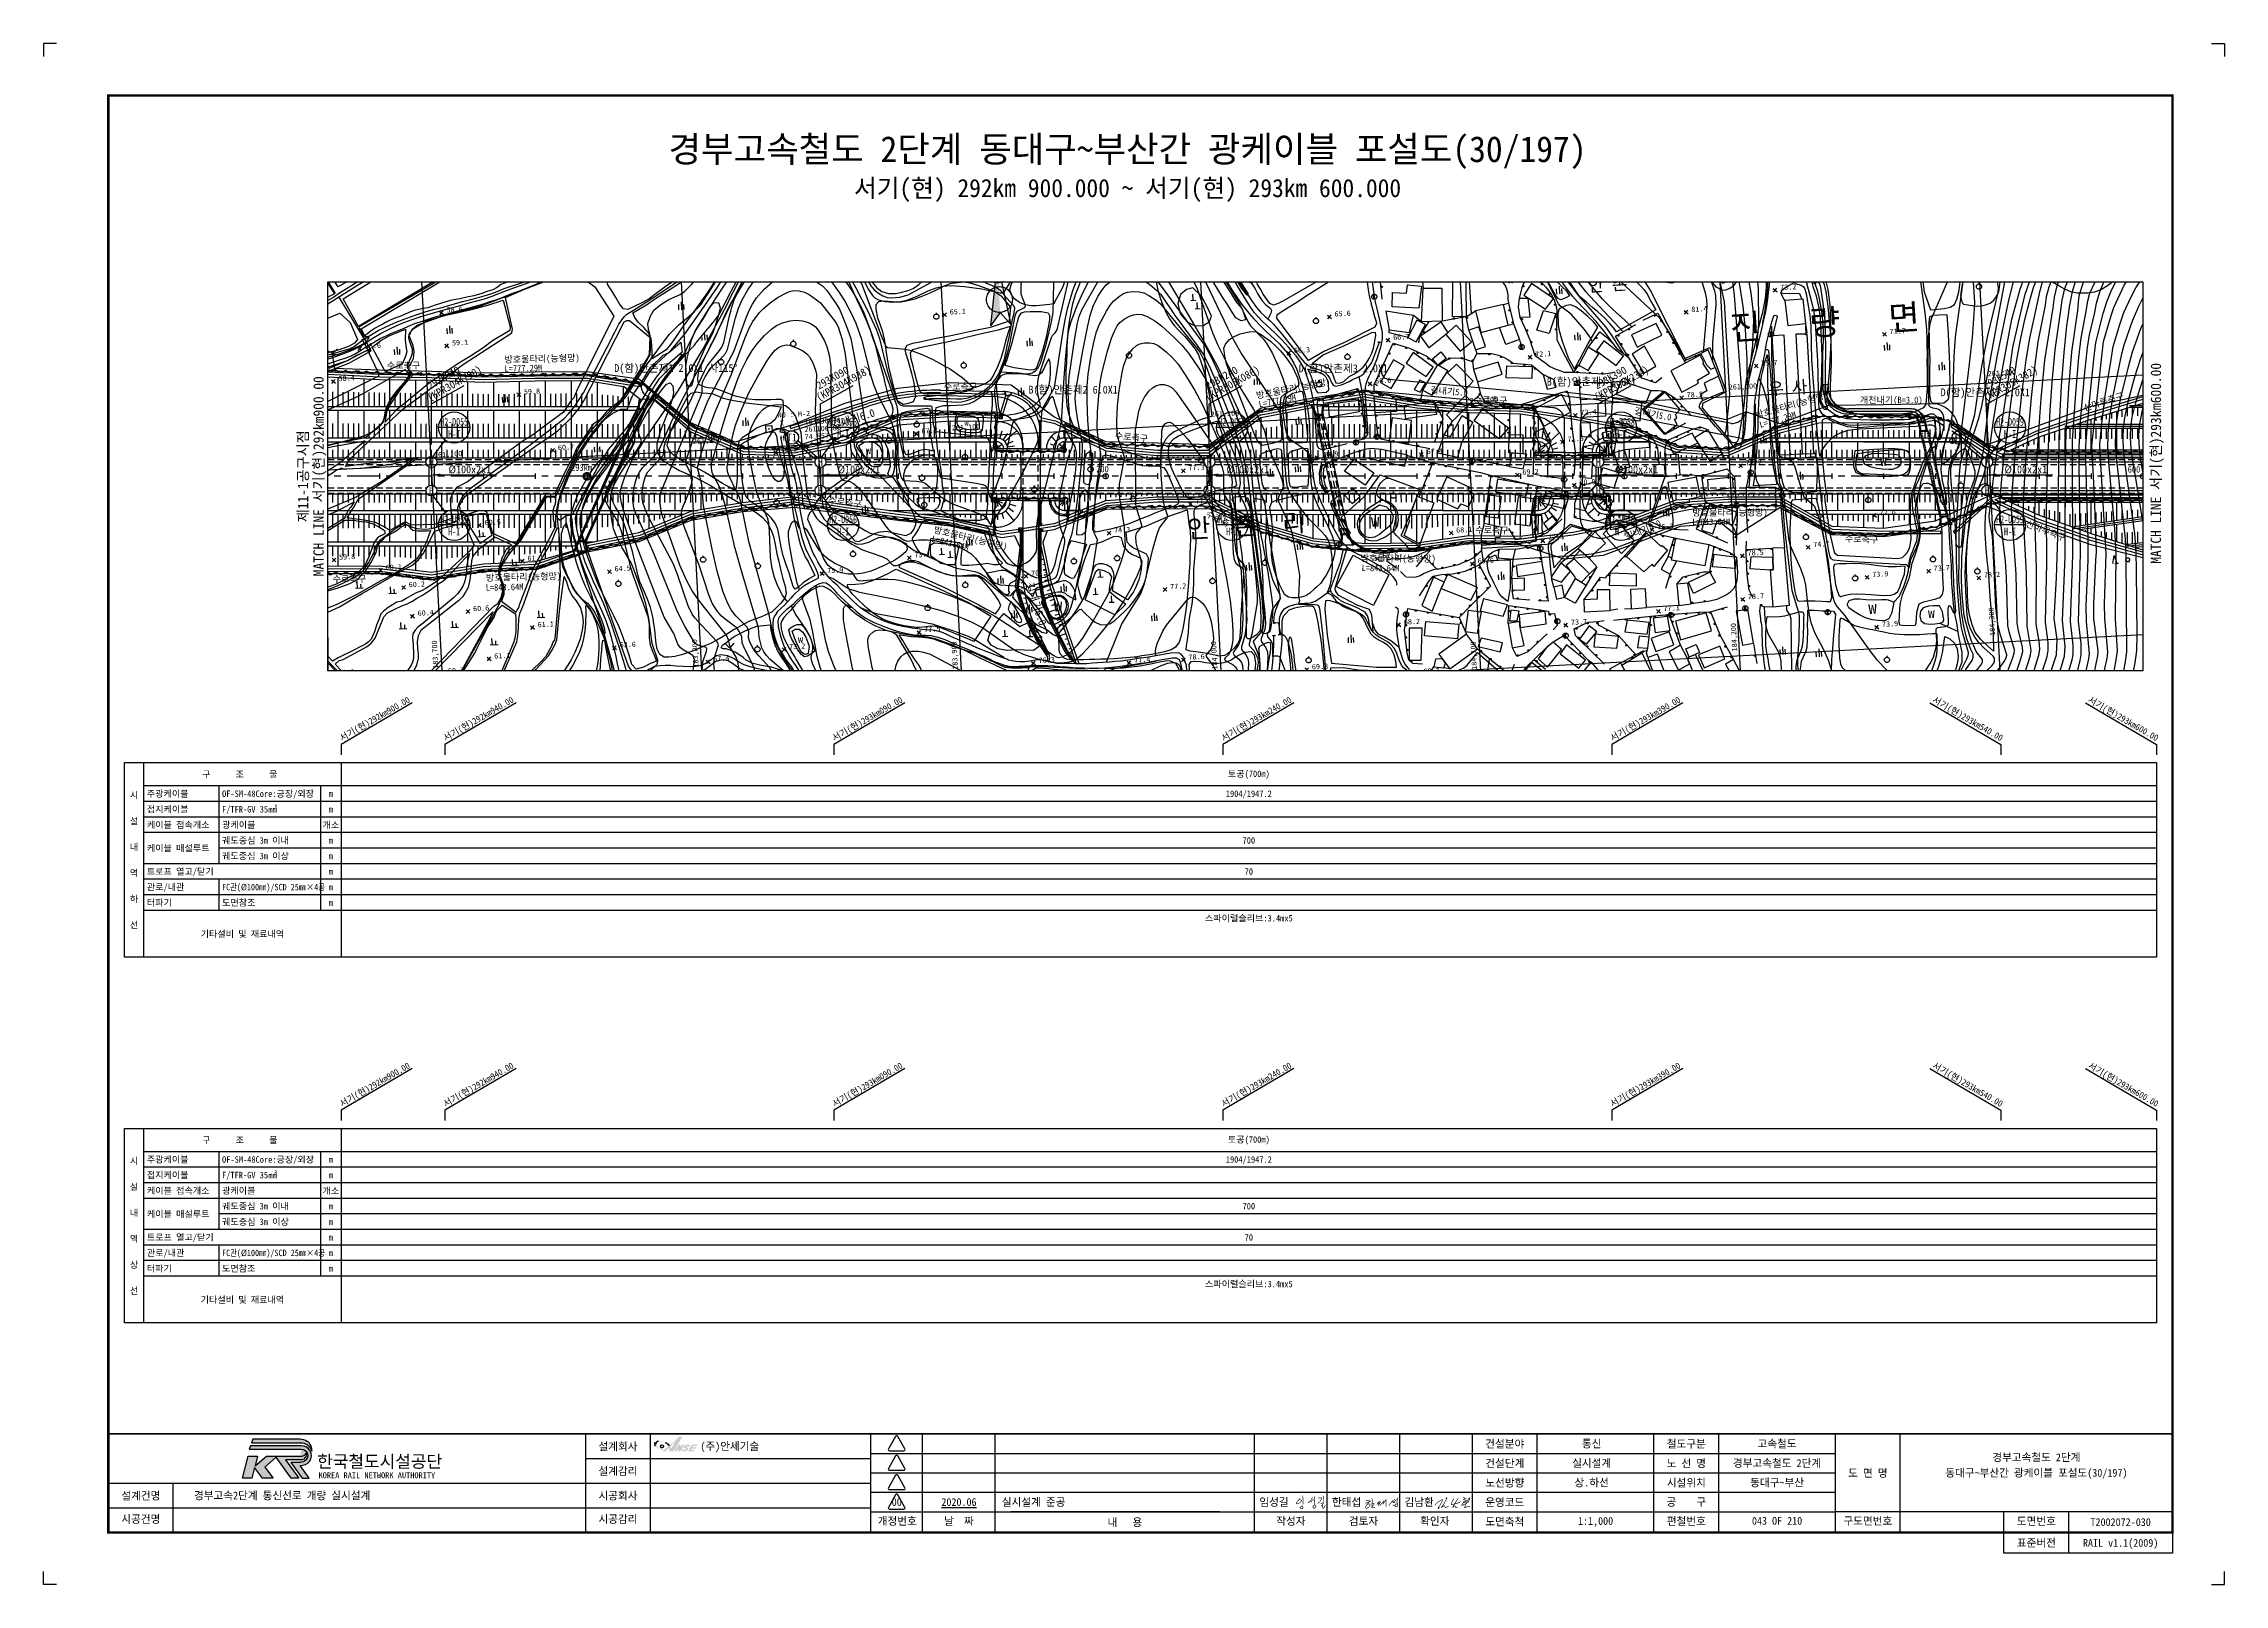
# Paper-space layout '10' of a CAD drawing. Header units: millimetres. Extents: x 0 to 841, y 0 to 594.
# The model-space entities are those that its viewports show. They can reach past a viewport. Long polylines and large blocks are cut down to what shows.
import ezdxf
from ezdxf.enums import TextEntityAlignment as Align
from ezdxf.xclip import XClip

# ---------------------------------------------------------------- set-up
doc = ezdxf.new("R2010")
doc.units = ezdxf.units.MM
doc.header["$LTSCALE"] = 10
doc.header["$MEASUREMENT"] = 0
doc.header["$XCLIPFRAME"] = 2
for name, pattern in [('A-CENTR01', [2, 1.25, -0.25, 0.25, -0.25]), ('CENTER', [2, 1.25, -0.25, 0.25, -0.25]), ('HIDDEN', [0.375, 0.25, -0.125])]:
    doc.linetypes.add(name, pattern=pattern)
for name, color, linetype in [('TN-MACL', 6, 'A-CENTR01'), ('TN-MANH', 4, 'Continuous'), ('TT-TABL-LIN1', 4, 'Continuous'), ('TT-TABL-LIN2', 1, 'Continuous'), ('TT-TABL-TEX1', 6, 'Continuous'), ('TT-TABL-TEX2', 3, 'Continuous'), ('TT-WIRE-EQPM', 6, 'Continuous'), ('TX-BORD', 7, 'Continuous'), ('TZ-BASE', 253, 'Continuous'), ('TZ-CABL', 4, 'Continuous'), ('TZ-LEAL', 1, 'Continuous'), ('TZ-LEAT', 3, 'Continuous')]:
    doc.layers.add(name, color=color, linetype=linetype)
doc.layers.add('TX-PAPR', color=2, linetype='Continuous', plot=False)
doc.styles.add('GR', font='GulimChe.ttf')
doc.styles.add('HANA', font='GulimChe.ttf')
doc.styles.add('KORAIL', font='GulimChe.ttf')
doc.styles.get("Standard").update_dxf_attribs({"font": 'GulimChe.ttf'})
doc.styles.add('TB_TEXT', font='GulimChe.ttf')
doc.styles.add('TB_WBTXT', font='GulimChe.ttf')
doc.styles.add('굴림체', font='GulimChe.ttf')
doc.linetypes.add('ZIGZAG', pattern='A,0.0001,-0.2,[131,ltypeshp.shx,S=0.2,R=0,X=-0.2,Y=0],-0.4,[131,ltypeshp.shx,S=0.2,R=180,X=0.2,Y=0],-0.2', length=0.8001)
doc.dimstyles.get("Standard").update_dxf_attribs({"dimtxt": 0.18, "dimasz": 0.18, "dimexe": 0.18, "dimexo": 0.0625, "dimgap": 0.09, "dimtad": 0, "dimtih": 1, "dimtoh": 1, "dimdec": 4, "dimzin": 0, "dimdsep": 46, "dimtxsty": 'Standard', "dimcen": 0.09, "dimadec": 0, "dimazin": 0, "dimtfac": 1, "dimtdec": 4, "dimtofl": 0, "dimtmove": 0, "dimatfit": 3, "dimfxl": 0, "dimtolj": 1, "dimtzin": 0, "dimarcsym": 0})

# ---------------------------------------------------------------- blocks, each defined once
blk = doc.blocks.new('CXGLOGO-UNIT-KRNA-COLOR')
h = blk.add_hatch(color=166)
edge = h.paths.add_edge_path()
edge.add_arc((15.3, 4.2), 10, 59.195, 87.6904)
edge.add_line((15.7, 14.2), (-14.6, 14.2))
edge.add_line((-14.6, 14.2), (-15.4, 11.9))
edge.add_line((-15.4, 11.9), (17.3, 11.9))
edge.add_arc((16.4, 4.8), 7.13, 14.4338, 82.8523, ccw=False)
edge.add_arc((17.2, 7.5), 6.18, 351.2788, 418.625)
h = blk.add_hatch(color=166)
edge = h.paths.add_edge_path()
edge.add_line((-17.6, 3.4), (-11.6, 3.4))
edge.add_line((-11.6, 3.4), (-13.1, -2.8))
edge.add_line((-13.1, -2.8), (-5.8, 3.4))
edge.add_line((-5.8, 3.4), (16.9, 3.4))
edge.add_arc((16.5, 6.7), 3.37, 277.1672, 339.2536)
edge.add_arc((16.5, 4.5), 3.37, -86.0611, 17.644, ccw=False)
edge.add_line((16.7, 1.1), (6.4, 1.1))
edge.add_line((6.4, 1.1), (15, -10.7))
edge.add_line((15, -10.7), (10.1, -10.7))
edge.add_line((10.1, -10.7), (0.4, 2.7))
edge.add_line((0.4, 2.7), (-6.9, -3.7))
edge.add_line((-6.9, -3.7), (-1.4, -10.8))
edge.add_line((-1.4, -10.8), (-8.3, -10.8))
edge.add_line((-8.3, -10.8), (-13.5, -4))
edge.add_line((-13.5, -4), (-15.1, -10.8))
edge.add_line((-15.1, -10.8), (-21.2, -10.8))
edge.add_line((-21.2, -10.8), (-17.6, 3.4))
h = blk.add_hatch(color=46)
edge = h.paths.add_edge_path()
edge.add_arc((15.4, 5.5), 6.16, 269.178, 301.5498, ccw=False)
edge.add_line((15.3, -0.7), (9.8, -0.7))
edge.add_line((9.8, -0.7), (17.2, -10.8))
edge.add_line((17.2, -10.8), (21.7, -10.8))
edge.add_line((21.7, -10.8), (15.9, -2.7))
edge.add_arc((15.5, 6.1), 8.86, 272.286, 317.0312)
edge.add_arc((16.8, 3.7), 6.34, 325.2805, 452.1314)
edge.add_line((16.5, 10), (-16, 10))
edge.add_line((-16, 10), (-16.8, 7.8))
edge.add_line((-16.8, 7.8), (16.6, 7.8))
edge.add_arc((16.8, 3.8), 3.99, -62.7193, 92.2922, ccw=False)
at = {"color": 166}
for points in [[(20.4, 12.8, 0.12498), (15.7, 14.2), (-14.6, 14.2), (-15.4, 11.9), (17.3, 11.9, -0.307728), (23.3, 6.6, 0.302614)], [(-17.6, 3.4), (-11.6, 3.4), (-13.1, -2.8), (-5.8, 3.4), (16.9, 3.4, 0.27773), (19.7, 5.5, -0.486141), (16.7, 1.1), (6.4, 1.1), (15, -10.7), (10.1, -10.7), (0.4, 2.7), (-6.9, -3.7), (-1.4, -10.8), (-8.3, -10.8), (-13.5, -4), (-15.1, -10.8), (-21.2, -10.8)]]:
    blk.add_lwpolyline(points, format="xyb", close=True, dxfattribs=at)
at = {"color": 46}
blk.add_lwpolyline([(18.6, 0.2, -0.142195), (15.3, -0.7), (9.8, -0.7), (17.2, -10.8), (21.7, -10.8), (15.9, -2.7, 0.197757), (22, 0.1, 0.61792), (16.5, 10), (-16, 10), (-16.8, 7.8), (16.6, 7.8, -0.802668)], format="xyb", close=True, dxfattribs=at)
blk = doc.blocks.new('CXGLOGO-KRNA-COLOR')
blk.add_blockref('CXGLOGO-UNIT-KRNA-COLOR', (0, 0))
at = {"color": 166, "style": 'KORAIL'}
for s, height, p in [('한국철도시설공단', 8, (26.8, -4)), ('KOREA RAIL NETWORK AUTHORITY', 3.75, (27.7, -10.8))]:
    blk.add_text(s, height=height, dxfattribs=at).set_placement(p)
blk = doc.blocks.new('TXBLKA1-KRNAH')
at = {"layer": 'TX-BORD'}
h = blk.add_hatch(color=5, dxfattribs=at)
h.paths.add_polyline_path([(241.41, 53.44, 0.096425), (239.85, 54.59, 0.1233), (237.07, 55.37, 0.107959), (236.18, 55.25, 0.147974), (235.63, 54.71, 0.146771), (235.6, 53.86, 0.166867), (235.92, 53.32, 0.084002), (237.3, 52.29, 0.125004), (238.6, 51.98, 0.324316), (238.9, 52.16, 0.181232), (238.8, 52.77, -0.176206), (238.41, 52.66, -0.165955), (238.43, 52.37, -0.236091), (238.11, 52.27, -0.163197), (237.2, 52.6, -0.211159), (236.11, 54.03, -0.492063), (237.15, 55.14, -0.264032), (241.01, 53.12, -0.023302), (238.51, 51.28), (239.75, 51.28, 0.034752), (241.24, 52.65, -0.038457), (241.29, 51.28), (242.97, 51.28), (246.25, 56.8), (244.88, 56.8, -0.036327)])
h.paths.add_polyline_path([(242.08, 52.46), (241.66, 53.16, 0.03885), (244.06, 55.69)], flags=16)
h = blk.add_hatch(color=3, dxfattribs=at)
h.paths.add_polyline_path([(244.79, 51.28), (245.61, 51.28), (247.14, 53.85), (246.32, 53.85), (245.64, 52.71), (245.64, 53.85), (244.83, 53.85), (243.3, 51.28), (244.11, 51.28), (244.79, 52.43)])
h.paths.add_polyline_path([(247.73, 51.85, -0.206701), (247.2, 51.81, -0.316027), (247.06, 51.95, -0.031225), (247.06, 52.07), (246.36, 52.07, 0.483426), (246.52, 51.35, 0.203838), (248.04, 51.43, 0.079762), (248.43, 51.8, 0.172378), (248.58, 52.3, 0.221594), (248.3, 52.81, 0.038449), (247.87, 53.02, -0.563174), (247.89, 53.34, -0.276773), (248.29, 53.37, -0.312628), (248.42, 53.08), (249.21, 53.08, 0.143901), (249.17, 53.48, 0.169249), (248.83, 53.82, 0.119216), (248.04, 53.89, 0.167621), (247.24, 53.47, 0.258991), (246.94, 52.74, 0.208246), (247.3, 52.44, -0.022645), (247.74, 52.2, -0.588103)])
h.paths.add_polyline_path([(249.56, 51.83), (249.82, 52.27), (251.36, 52.27), (251.72, 52.86), (250.18, 52.86), (250.44, 53.3), (251.98, 53.3), (252.31, 53.85), (250, 53.85), (248.47, 51.28), (250.78, 51.28), (251.1, 51.83)])
h.paths.add_polyline_path([(239.05, 53.25, 1), (237.87, 53.25, 1)])
at = {"layer": 'Defpoints', "color": 1}
blk.add_line((836, 594), (841, 594), dxfattribs=at)
for points in [[(5, 594), (0, 594), (0, 589)], [(836, 594), (841, 594), (841, 589)], [(5, 0), (0, 0), (0, 5)], [(836, 0), (841, 0), (841, 5)]]:
    blk.add_lwpolyline(points, dxfattribs=at)
at = {"layer": 'TX-BORD'}
for p, q in [((234, 20), (234, 58)), ((319, 50.5), (549.5, 50.5)), ((339, 20), (339, 58)), ((367, 20), (367, 58)), ((467, 20), (467, 58)), ((495, 20), (495, 58)), ((523, 20), (523, 58)), ((549.5, 50.5), (691, 50.5)), ((576, 20), (576, 58)), ((621, 20), (621, 58)), ((646, 20), (646, 58)), ((716, 20), (716, 58)), ((209, 48.5), (319, 48.5)), ((319, 43), (549.5, 43)), ((549.5, 43), (691, 43)), ((25, 39), (319, 39)), ((50, 20), (50, 39)), ((319, 35.5), (549.5, 35.5)), ((549.5, 35.5), (691, 35.5)), ((25, 29.5), (319, 29.5)), ((319, 28), (691, 28)), ((453.5, 28), (373, 28)), ((821, 28), (691, 28)), ((756, 20), (756, 28)), ((781, 12), (781, 28))]:
    blk.add_line(p, q, dxfattribs=at)
at = {"layer": 'TX-BORD', "const_width": 1}
blk.add_lwpolyline([(821, 20), (25, 20), (25, 574), (821, 574)], close=True, dxfattribs=at)
at = {"layer": 'TX-BORD'}
for points, const_width in [([(25, 58), (821, 58)], 0.5), ([(209, 20), (209, 58)], 0.5), ([(209, 20), (209, 58)], 0.5), ([(319, 20), (319, 58)], 0.5), ([(551, 20), (551, 58)], 0.5), ([(691, 20), (691, 58)], 0.5), ([(489.16, 32.47), (490.23, 32.6)], 0.24), ([(510.02, 32.43), (511.22, 32.3), (511.29, 32.17), (511.29, 31.91), (509.68, 31.25), (511.29, 31.91), (511.93, 32.15), (511.29, 31.91), (510.45, 30.87), (510.06, 30.25), (509.86, 29.88), (509.82, 29.64), (509.85, 29.48), (509.94, 29.38), (510.07, 29.35), (510.38, 29.36), (511.09, 29.84), (511.32, 30.09), (511.53, 30.37), (511.52, 30.66), (511.47, 30.83), (511.33, 30.95), (511.02, 30.99), (510.45, 30.87)], 0.24), ([(511.96, 33.12), (512.32, 32.9), (512.39, 32.4), (512.31, 31.14), (512.21, 29.77), (512.24, 29.56), (512.39, 29.52), (512.61, 29.55), (512.95, 29.62), (513.48, 29.76)], 0.24), ([(512.31, 31.14), (512.99, 31.2), (513.13, 31.16), (513.03, 30.78), (512.21, 29.77)], 0.24), ([(514.32, 31.57), (514.59, 31.64), (515.5, 32.11), (514.59, 31.64), (514.69, 31.19), (514.15, 30.85), (514.69, 31.19), (515.47, 31.61), (514.75, 30.62), (514.93, 30.41), (515.2, 30.4), (515.62, 30.7), (516.67, 31.8), (516.69, 32.23), (516.67, 31.8), (516.66, 31.21), (517.64, 32.57), (517.67, 29.98)], 0.24), ([(521.05, 32.83), (519.79, 31.7), (518.83, 30.43), (519.79, 31.7), (520.42, 32.27), (520.32, 31.82), (520.41, 31.55), (520.64, 31.46), (521, 31.65), (520.94, 31.92), (522.01, 32.93), (522.02, 33.4), (522.01, 32.93), (521.99, 31.92), (521.99, 31.59), (521.7, 31.85), (521.99, 31.59), (522.08, 31.07), (522.06, 30.3), (521.97, 30), (521.58, 29.93), (521.29, 29.99), (521.13, 30.2), (521.17, 30.65), (521.36, 30.97), (521.77, 31.01), (522.08, 31)], 0.24), ([(521.15, 30.43), (520.87, 30.43), (520.47, 30.53), (520.28, 30.68)], 0.24)]:
    blk.add_lwpolyline(points, dxfattribs=dict(at, const_width=const_width))
for points in [[(328.58, 57.05), (325.78, 52.19, 0.57735), (326.17, 51.52), (331.78, 51.52, 0.57735), (332.17, 52.19), (329.36, 57.05, 0.57735)], [(328.58, 49.55), (325.78, 44.69, 0.57735), (326.17, 44.02), (331.78, 44.02, 0.57735), (332.17, 44.69), (329.36, 49.55, 0.57735)], [(328.58, 42.05), (325.78, 37.19, 0.57735), (326.17, 36.52), (331.78, 36.52, 0.57735), (332.17, 37.19), (329.36, 42.05, 0.57735)], [(328.58, 34.55), (325.78, 29.69, 0.57735), (326.17, 29.02), (331.78, 29.02, 0.57735), (332.17, 29.69), (329.36, 34.55, 0.57735)]]:
    blk.add_lwpolyline(points, format="xyb", close=True, dxfattribs=at)
at = {"layer": 'TX-BORD', "const_width": 0.24}
for points in [[(485.57, 34.24, -0.031521), (485.64, 32.12, 0.015452), (485.64, 30.85, 0.488947)], [(489.3, 33.6, -0.116912), (488.11, 31.72, -0.245276), (487.54, 31.55, -2.571837)], [(490.15, 33.87, -0.089273), (490.12, 31.67, 0.068943), (490.06, 30.69, 0.261353)], [(493.32, 34.22, -0.102288), (493.6, 33.42, -0.080289), (493.6, 33.07, 0.066761), (493.58, 32.62, -0.06278), (493.53, 31.56, 8.85417)], [(547.43, 33.59, -0.145348), (547.88, 33.43, -0.307225), (547.95, 33.23, -0.212679), (547.38, 32.49, -0.113681), (548.62, 33.04, -0.266507), (548.74, 33, -3.538723)], [(484.54, 33.09, 0.071134), (483.15, 31.48, 0.394214), (483.21, 31.1, 0.224261), (483.52, 31.04, 0.193438), (484.97, 32.08, 0.544983), (484.67, 32.72, 0.066146), (484.03, 32.72, 27.196208)], [(484.41, 29.84, 0.02121), (484.98, 29.12, 0.409369), (485.14, 29.11, -0.211811), (485.49, 29.21, 0.416377), (485.62, 29.3, 0.123643), (485.54, 30.12, 0.523631), (485.28, 30.19, -0.072983), (484.51, 29.7, 0.005941)], [(488.57, 32.27, -0.142438), (489.07, 31.68, 5.949847)], [(490.05, 30.54, 0.235154), (489.49, 29.9, 0.345857), (489.7, 29.41, 0.306746), (490.2, 29.45, 0.103095), (490.63, 29.98, 0.395571), (490.49, 30.5, 0.242915), (490.05, 30.54, 6.064713)], [(491.55, 33.36, 0.139976), (491.83, 33.26, 0.096355), (492.64, 33.37, -0.240321), (492.85, 33.34, -0.353191), (492.93, 33.05, -0.157335), (491.33, 31.22, -6.381378)], [(492.46, 31.11), (493.22, 31.4, -0.375176), (493.45, 31.31, -0.266244), (493.45, 31.13, -0.042219), (493.07, 30.6, -0.159939), (492.63, 30.34, -0.171647), (493.2, 30.37, -0.458058), (493.29, 30.17, 0.159326), (493.23, 29.58, 0.227707), (493.39, 29.37, 0.407988), (493.73, 29.47, -0.001483), (493.89, 29.78, 0.004186), (494.14, 30.24, -0.100484), (494.33, 30.47, -0.346277)], [(536.7, 30.48, -0.382901), (536.65, 30.71, -0.12512), (539.4, 32.69, -0.474239), (539.59, 32.59, -0.046113), (537.92, 29.73, 0.151113), (537.77, 29.29, 0.58991), (537.88, 29.22, 0.096338), (538.33, 29.72, 2.196927)], [(540.73, 33.09, -0.071383), (541.05, 33.41, -0.346917), (541.16, 33.41, -0.258278), (541.18, 33.35, -0.079918), (541.06, 32.96, -0.048596), (539.06, 29.69, 0.947427), (539.13, 29.64, -0.022437), (540.04, 30.36, -0.344585), (540.2, 30.35, -0.12284), (540.25, 30.29, 0.011347), (540.43, 29.85, 0.194638), (540.6, 29.69, 0.189435), (540.9, 29.69, 0.009404), (541.84, 30.24, 3.287276)], [(543.84, 33.07, 0.030212), (542.85, 31.06, 0.575113), (543.08, 30.76, 0.043168), (545.96, 31.58, 0.237594), (546.32, 31.98, 1.260425)], [(545.61, 33.11, 0.150889), (545.13, 32.65, 0.025288), (543.37, 29.61), (544.07, 30.23, -0.448359), (544.33, 30.16, 0.073819), (544.59, 29.67, 0.359456), (544.94, 29.59, 0.031982), (545.26, 29.77, 3.102048)], [(547.6, 31.85, 0.23976), (547.57, 31.5, 0.345796), (547.69, 31.43, 0.195352), (548.64, 32.18, 0.393888), (548.6, 32.35, 0.293784), (548.35, 32.35, 0.099623), (547.44, 31.43, 0.02205), (546.93, 30.69, 0.380988), (546.98, 30.44, 0.18866), (547.1, 30.41), (549.22, 31.59, 0.122154), (549.44, 31.8), (550.04, 33.22, 0.396041), (549.99, 33.36, 0.224142), (549.88, 33.36, 0.078358), (549.02, 32.08), (547.95, 29.67, 0.444285), (547.97, 29.61), (548.29, 29.6, 0.179185), (548.5, 29.67), (549.15, 30.07, -0.135616), (549.34, 30.12), (550.04, 30.11)]]:
    blk.add_lwpolyline(points, format="xyb", dxfattribs=at)
at = {"layer": 'TX-BORD'}
blk.add_lwpolyline([(821, 20), (821, 12), (756, 12), (756, 20)], close=True, dxfattribs=at)
at = {"layer": 'TX-BORD', "color": 3}
blk.add_circle((238.46, 53.25), 0.594, dxfattribs=at)
at = {"layer": 'TX-BORD', "color": 5}
for centre, radius, start, end in [((237.04, 54.23), 1.49, 161.17216, 194.57108), ((236.55, 54.06), 0.967, 192.10036, 229.99429), ((237.06, 54.19), 0.96, 84.64387, 189.44431), ((237.68, 50.02), 5.06, 42.58477, 64.6157)]:
    blk.add_arc(centre, radius, start, end, dxfattribs=at)
at = {"layer": 'TX-BORD', "xscale": 0.6, "yscale": 0.6}
blk.add_blockref('CXGLOGO-KRNA-COLOR', (89.41, 47.41), dxfattribs=at)
at = {"layer": 'TX-BORD', "style": 'TB_TEXT'}
for s, p in [('설계회사', (221.5, 53.25)), ('건설분야', (563.5, 54.25)), ('철도구분', (633.5, 54.25)), ('설계감리', (221.5, 43.75)), ('건설단계', (563.5, 46.75)), ('노 선 명', (633.5, 46.75)), ('도 면 명', (703.5, 43)), ('설계건명', (37.5, 34.25)), ('시공회사', (221.5, 34.25)), ('노선방향', (563.5, 39.25)), ('시설위치', (633.5, 39.25)), ('시공건명', (37.5, 25.25)), ('시공감리', (221.5, 25.25)), ('개정번호', (329.21, 24.5)), ('날  짜', (353, 24.5)), ('내   용', (417, 24)), ('작성자', (481, 24.5)), ('검토자', (509, 24.5)), ('확인자', (536.5, 24.5)), ('운영코드', (563.5, 31.75)), ('도면축척', (563.5, 24.25)), ('공    구', (633.5, 31.75)), ('편철번호', (633.5, 24.5)), ('구도면번호', (703.5, 24.51)), ('도면번호', (768.5, 24.51))]:
    blk.add_text(s, height=3, dxfattribs=at).set_placement(p, align=Align.MIDDLE)
blk.add_text('표준버전', height=3, dxfattribs=at).set_placement((768.5, 16), align=Align.MIDDLE_CENTER)
at = {"layer": 'TX-BORD', "style": 'TB_TEXT', "flags": 1}
blk.add_attdef('TD_CLASSCODE', text='', height=3, dxfattribs=at).set_placement((25, 577.54), align=Align.MIDDLE_LEFT)
at = {"layer": 'TX-BORD'}
for tag, height, style, p in [('TB_MTITIL', 10, 'TB_WBTXT', (418, 553.33)), ('TB_STITL', 7, 'TB_WBTXT', (418, 538.33)), ('TR_RNUM4', 3, 'TB_TEXT', (329, 54.25)), ('TR_RDAT4', 3, 'TB_TEXT', (353, 54.25)), ('TD_FIELD', 3, 'TB_TEXT', (597, 54.25)), ('TD_RLCLASS', 3, 'TB_TEXT', (668.5, 54.25)), ('TD_DNAME_TOP', 3, 'TB_TEXT', (768.5, 48.98)), ('TR_RNUM3', 3, 'TB_TEXT', (329, 46.75)), ('TR_RDAT3', 3, 'TB_TEXT', (353, 46.75)), ('TD_CSTEP', 3, 'TB_TEXT', (597, 46.75)), ('TD_RLNAME', 3, 'TB_TEXT', (668.5, 46.75)), ('TD_DNAME_MAIN', 3, 'TB_TEXT', (768.5, 43)), ('TR_RNUM2', 3, 'TB_TEXT', (329, 39.25)), ('TR_RDAT2', 3, 'TB_TEXT', (353, 39.25)), ('TD_DIRCODE', 3, 'TB_TEXT', (597, 39.25)), ('TD_RLSECT', 3, 'TB_TEXT', (668.5, 39.25)), ('TD_DNAME_BOT', 3, 'TB_TEXT', (768.5, 36.98)), ('TR_RNUM1', 3, 'TB_TEXT', (329, 31.75)), ('TR_RDAT1', 3, 'TB_TEXT', (353, 31.75)), ('TD_SYSCODE', 3, 'TB_TEXT', (597, 31.75)), ('SCALE', 3, 'TB_TEXT', (598.5, 24.45)), ('TD_CSECT', 3, 'TB_TEXT', (668.5, 31.75)), ('TD_DWGNO', 3, 'TB_TEXT', (668.5, 24.5)), ('TD_DWGCODE_PREV', 3, 'TB_TEXT', (736, 24)), ('TD_DWGCODE', 3, 'TB_TEXT', (801, 24)), ('TD_VERSION', 3, 'TB_TEXT', (801, 16))]:
    blk.add_attdef(tag, text='', height=height, dxfattribs=dict(at, style=style)).set_placement(p, align=Align.MIDDLE_CENTER)
at = {"layer": 'TX-BORD', "style": 'TB_TEXT'}
for tag, p in [('TD_DCOMP', (253.27, 53.25)), ('TR_RCON4', (369.52, 54.25)), ('TR_DGN4', (468.83, 54.25)), ('TR_CHK4', (496.83, 54.25)), ('TR_APP4', (524.83, 54.25)), ('TD_DSCCOMP', (253.27, 43.75)), ('TR_RCON3', (369.52, 46.75)), ('TR_DGN3', (468.83, 46.75)), ('TR_CHK3', (496.83, 46.75)), ('TR_APP3', (524.83, 46.75)), ('TD_DNAME', (58, 34.25)), ('TD_CCOMP', (253.27, 34.25)), ('TR_RCON2', (369.52, 39.25)), ('TR_DGN2', (468.83, 39.25)), ('TR_CHK2', (496.83, 39.25)), ('TR_APP2', (524.83, 39.25)), ('TD_CNAME', (58, 25.15)), ('TD_CSCOMP', (253.27, 25.25)), ('TR_RCON1', (369.52, 31.75)), ('TR_DGN1', (468.83, 31.75)), ('TR_CHK1', (496.83, 31.75)), ('TR_APP1', (524.83, 31.75))]:
    blk.add_attdef(tag, text='', height=3, dxfattribs=at).set_placement(p, align=Align.MIDDLE_LEFT)
blk = doc.blocks.new('JD-SDKSDK43SA')
at = {"layer": 'TZ-BASE'}
for p, q in [((652.15, -213.42), (624.7, 312.24)), ((552.29, -218.64), (524.84, 307.02)), ((352.56, -229.07), (325.11, 296.59)), ((452.42, -223.85), (424.97, 301.81)), ((672.67, 294.81, 69), (676.22, 290.46, 69)), ((677.92, 294.21, 68.91), (677.48, 295.1, 68.91)), ((679.16, 295.2, 67.82), (679.21, 295.11, 67.82)), ((679.21, 295.11, 67.82), (680.55, 292.52, 67.82)), ((691.32, 295.94, 68), (693.22, 293.98, 68)), ((695.09, 293.71, 67.82), (694.26, 296.11, 67.82)), ((695.84, 296.21, 67), (696.42, 295.21, 67)), ((696.42, 295.21, 67), (698.42, 291.25, 67)), ((697.01, 296.28, 66), (698.97, 291.21, 66)), ((698.07, 296.34, 65), (700, 289.19, 65)), ((699.65, 293.66, 63.24), (698.99, 296.4, 63.24)), ((152.83, -239.5), (125.38, 286.16)), ((252.7, -234.28), (225.25, 291.38)), ((538.59, 283.77, 67), (535.13, 286.51, 67)), ((538.61, 285.77, 68), (538.14, 286.69, 68)), ((543.16, 286.99, 73.49), (582.93, 249.88, 73.49)), ((590.48, 257.85, 73.49), (558.68, 287.93, 73.49)), ((569.29, 286.13, 69.37), (566.65, 288.14, 69.37)), ((574.09, 284.17, 70), (568.37, 288.51, 70)), ((572.35, 283.8, 69.37), (569.29, 286.13, 69.37)), ((594.42, 264.67, 71), (571.2, 288.69, 71)), ((585.43, 287.76, 72), (585.25, 289.53, 72)), ((585.79, 287.09, 72), (585.43, 287.76, 72)), ((587.45, 284.7, 72), (585.79, 287.09, 72)), ((606.89, 286.67, 72.09), (609.37, 287.7, 72.09)), ((607.08, 283.28, 72.09), (606.89, 286.67, 72.09)), ((609.37, 287.7, 72.09), (612.36, 287.59, 72.09)), ((611.21, 284.01, 72.44), (611.09, 286.41, 72.44)), ((612.36, 287.59, 72.09), (614.18, 286.32, 72.09)), ((614.18, 286.32, 72.09), (615.03, 284.22, 72.09)), ((615.44, 291.36, 72), (619.61, 286.77, 72)), ((618.81, 287.86, 72.09), (617.17, 289.52, 72.09)), ((620.51, 285.91, 72.09), (618.81, 287.86, 72.09)), ((619.61, 286.77, 72), (625.3, 282.13, 72)), ((626.44, 284.39, 71.6), (624.93, 286.35, 71.6)), ((637.82, 292.71, 71), (638.91, 291.46, 71)), ((638.91, 291.46, 71), (649.47, 275.71, 71)), ((640.73, 292.88, 71.6), (641.05, 292.07, 71.6)), ((641.05, 292.07, 71.6), (641.88, 289.84, 71.6)), ((641.88, 289.84, 71.6), (642.89, 287.48, 71.6)), ((642.89, 287.48, 71.6), (643.99, 284.95, 71.6)), ((643.65, 292.05, 68.91), (644.74, 289.7, 68.91)), ((644.74, 289.7, 68.91), (645.88, 287.21, 68.91)), ((645.88, 287.21, 68.91), (647.14, 284.3, 68.91)), ((651.14, 293.51, 70), (651.53, 292.95, 70)), ((651.53, 292.95, 70), (655.96, 288.43, 70)), ((655.96, 288.43, 70), (664.29, 280.6, 70)), ((676.22, 290.46, 69), (679.27, 287.17, 69)), ((678.85, 292.39, 68.91), (677.92, 294.21, 68.91)), ((680.12, 290.01, 68.91), (678.85, 292.39, 68.91)), ((679.27, 287.17, 69), (682.05, 284.65, 69)), ((681.65, 287.19, 68.91), (680.12, 290.01, 68.91)), ((680.55, 292.52, 67.82), (682.31, 289.25, 67.82)), ((682.96, 284.8, 68.91), (681.65, 287.19, 68.91)), ((682.31, 289.25, 67.82), (684, 286.22, 67.82)), ((684, 286.22, 67.82), (685.52, 283.75, 67.82)), ((688.54, 287.89, 68.51), (688.44, 289.89, 68.51)), ((689.38, 290.94, 68.51), (689.54, 287.94, 68.51)), ((690.54, 287.99, 68.51), (690.43, 289.99, 68.51)), ((693.22, 293.98, 68), (695.32, 291.36, 68)), ((695.77, 290.81, 67.82), (695.09, 293.71, 67.82)), ((695.32, 291.36, 68), (696.71, 288.88, 68)), ((696.49, 287.75, 67.82), (695.77, 290.81, 67.82)), ((697.16, 284.48, 67.82), (696.49, 287.75, 67.82)), ((696.71, 288.88, 68), (700, 280.61, 68)), ((698.42, 291.25, 67), (699.86, 287.63, 67)), ((698.97, 291.21, 66), (699.77, 288.89, 66)), ((700, 292.18, 63.24), (699.65, 293.66, 63.24)), ((699.77, 288.89, 66), (700, 288.09, 66)), ((699.86, 287.63, 67), (700, 286.97, 67)), ((52.97, -244.71), (25.52, 280.95)), ((387.94, 276.02, 62.79), (388.96, 277.69, 62.79)), ((388.45, 276.02, 63), (390.09, 277.65, 63)), ((390.09, 277.65, 63), (390.24, 277.76, 63)), ((393.34, 277.95, 62.79), (393.63, 277.05, 62.79)), ((399.88, 276.35, 62.98), (399.39, 278.32, 62.98)), ((401.65, 277.91, 63.22), (401.49, 278.44, 63.22)), ((402.37, 275.02, 63.22), (401.65, 277.91, 63.22)), ((429.68, 279.51, 63.22), (427.65, 277.23, 63.22)), ((430.81, 278.17, 63.33), (429.12, 276.36, 63.33)), ((430.25, 280.18, 63.22), (429.68, 279.51, 63.22)), ((432.4, 280.02, 63.33), (430.81, 278.17, 63.33)), ((432.63, 280.32, 63.33), (432.4, 280.02, 63.33)), ((449.3, 279.49, 63.33), (447.66, 281.23, 63.33)), ((456.08, 273.62, 62.64), (449.04, 281.31, 62.64)), ((450.48, 278.14, 63.33), (449.3, 279.49, 63.33)), ((453.98, 274.08, 63.33), (450.48, 278.14, 63.33)), ((471.6, 273.42, 63.33), (467.15, 278.29, 63.33)), ((480.65, 283.22, 63.82), (469.39, 278.14, 63.82)), ((469.39, 278.14, 63.82), (480.32, 266.88, 63.82)), ((487.97, 280.42, 63.93), (488, 279.92, 63.93)), ((489.67, 257.88, 63.82), (509.59, 280.36, 63.82)), ((490.29, 257.08, 64.84), (510.29, 279.93, 64.84)), ((494.58, 268.37, 64), (505.86, 279.85, 64)), ((505.86, 279.85, 64), (506.78, 280.7, 64)), ((506.78, 280.7, 64), (507.71, 281.13, 64)), ((507.54, 283.43, 63.82), (506.81, 284.8, 63.82)), ((508.77, 281.52, 63.82), (507.54, 283.43, 63.82)), ((507.71, 281.13, 64), (509.5, 281.27, 64)), ((507.83, 284.86, 63.56), (509.09, 283.27, 63.56)), ((509.59, 280.36, 63.82), (508.77, 281.52, 63.82)), ((509.09, 283.27, 63.56), (510.57, 282.58, 63.56)), ((509.5, 281.27, 64), (511.78, 280.97, 64)), ((510.29, 279.93, 64.84), (511.38, 280.35, 64.84)), ((510.57, 282.58, 63.56), (512.21, 282.3, 63.56)), ((511.38, 280.35, 64.84), (512.84, 280.51, 64.84)), ((511.78, 280.97, 64), (514.48, 280.13, 64)), ((512.21, 282.3, 63.56), (514.58, 282.02, 63.56)), ((512.84, 280.51, 64.84), (514.43, 280.55, 64.84)), ((519.89, 279.22, 64), (513.31, 285.19, 64)), ((519.6, 279.82, 65), (513.8, 285.22, 65)), ((514.43, 280.55, 64.84), (516.55, 279.81, 64.84)), ((514.48, 280.13, 64), (516.65, 279.12, 64)), ((514.58, 282.02, 63.56), (516.65, 280.96, 63.56)), ((522.93, 279.98, 67.02), (516.18, 285.36, 67.02)), ((524.64, 278.38, 66), (516.53, 285.39, 66)), ((516.55, 279.81, 64.84), (518.83, 277.27, 64.84)), ((516.65, 280.96, 63.56), (518.52, 279.33, 63.56)), ((516.65, 279.12, 64), (518.31, 278.06, 64)), ((518.31, 278.06, 64), (520, 276.35, 64)), ((518.52, 279.33, 63.56), (520.33, 277.48, 63.56)), ((522.34, 276.65, 65), (519.6, 279.82, 65)), ((521.83, 276.91, 64), (519.89, 279.22, 64)), ((524.39, 277.59, 67.02), (522.93, 279.98, 67.02)), ((525.32, 274.86, 67.02), (524.39, 277.59, 67.02)), ((526.6, 277.52, 66), (524.64, 278.38, 66)), ((543.96, 278.85, 67), (538.59, 283.77, 67)), ((540.21, 283.93, 68), (538.61, 285.77, 68)), ((545.49, 278.3, 68), (540.21, 283.93, 68)), ((544.1, 278.7, 67), (543.96, 278.85, 67)), ((546.54, 276.48, 67), (544.1, 278.7, 67)), ((545.85, 277.95, 68), (545.49, 278.3, 68)), ((547.58, 276.75, 68), (545.85, 277.95, 68)), ((575.58, 281.43, 69.37), (572.35, 283.8, 69.37)), ((578.52, 280.21, 70), (574.09, 284.17, 70)), ((574.47, 283.57, 72.09), (576.18, 282.07, 72.09)), ((578.3, 279.27, 69.37), (575.58, 281.43, 69.37)), ((576.18, 282.07, 72.09), (578.73, 279.97, 72.09)), ((581.2, 276.89, 69.37), (578.3, 279.27, 69.37)), ((581.97, 276.64, 70), (578.52, 280.21, 70)), ((578.73, 279.97, 72.09), (580.99, 278.07, 72.09)), ((580.99, 278.07, 72.09), (583.59, 275.58, 72.09)), ((588.7, 281.92, 72), (587.45, 284.7, 72)), ((590.01, 280.29, 72), (588.7, 281.92, 72)), ((592.02, 278.37, 72), (590.01, 280.29, 72)), ((594.48, 276.69, 72), (592.02, 278.37, 72)), ((594.28, 278.93, 72.01), (594.17, 280.93, 72.01)), ((595.12, 281.98, 72.01), (595.28, 278.98, 72.01)), ((596.28, 279.04, 72.01), (596.17, 281.03, 72.01)), ((598.35, 285.38, 72.09), (599.83, 284.04, 72.09)), ((598.42, 283.96, 72.09), (599.76, 285.45, 72.09)), ((607.32, 282.41, 72.09), (607.08, 283.28, 72.09)), ((608.57, 280.78, 72.09), (607.32, 282.41, 72.09)), ((610.55, 279.85, 72.09), (608.57, 280.78, 72.09)), ((610.21, 283.96, 72.44), (612.21, 284.06, 72.44)), ((612.77, 280.29, 72.09), (610.55, 279.85, 72.09)), ((614.41, 281.75, 72.09), (612.77, 280.29, 72.09)), ((615.03, 284.22, 72.09), (614.41, 281.75, 72.09)), ((614.52, 277.5, 72.09), (616.26, 279.09, 72.09)), ((617.47, 278.11, 71.97), (616.04, 276.76, 71.97)), ((616.26, 279.09, 72.09), (618.04, 280.84, 72.09)), ((619.2, 279.99, 71.97), (617.47, 278.11, 71.97)), ((618.04, 280.84, 72.09), (619.74, 282.51, 72.09)), ((620.46, 281.48, 71.97), (619.2, 279.99, 71.97)), ((619.74, 282.51, 72.09), (621.07, 284.38, 72.09)), ((621.58, 282.75, 71.97), (620.46, 281.48, 71.97)), ((621.07, 284.38, 72.09), (620.51, 285.91, 72.09)), ((622.53, 283.36, 71.97), (621.58, 282.75, 71.97)), ((623.34, 282.91, 71.97), (622.53, 283.36, 71.97)), ((624.51, 281.86, 71.97), (623.34, 282.91, 71.97)), ((625.75, 280.54, 71.97), (624.51, 281.86, 71.97)), ((625.2, 275.69, 71.97), (626.96, 279.13, 71.97)), ((625.3, 282.13, 72), (627.76, 280.33, 72)), ((625.53, 282.3, 66.14), (627.14, 280.64, 66.14)), ((626.96, 279.13, 71.97), (625.75, 280.54, 71.97)), ((627.67, 283.24, 71.6), (626.44, 284.39, 71.6)), ((629.5, 280.98, 71.39), (626.61, 283.55, 71.39)), ((626.66, 276.72, 71.99), (628.59, 278.44, 71.99)), ((627.14, 280.64, 66.14), (628.53, 279.37, 66.14)), ((629.49, 282.14, 71.6), (627.67, 283.24, 71.6)), ((627.76, 280.33, 72), (635.88, 276, 72)), ((628.53, 279.37, 66.14), (629.72, 278.86, 66.14)), ((628.59, 278.44, 71.99), (629.4, 277.3, 71.99)), ((631.41, 281.57, 71.6), (629.49, 282.14, 71.6)), ((630.71, 280.41, 71.39), (629.5, 280.98, 71.39)), ((629.72, 278.86, 66.14), (630.98, 278.61, 66.14)), ((631.51, 280.28, 71.39), (630.71, 280.41, 71.39)), ((630.98, 278.61, 66.14), (633.5, 278.29, 66.14)), ((632.93, 281.33, 71.6), (631.41, 281.57, 71.6)), ((632.8, 280.21, 71.39), (631.51, 280.28, 71.39)), ((634.29, 280.12, 71.39), (632.8, 280.21, 71.39)), ((634.93, 281.08, 71.6), (632.93, 281.33, 71.6)), ((633.5, 278.29, 66.14), (635.33, 278.02, 66.14)), ((637.22, 279.77, 71.39), (634.29, 280.12, 71.39)), ((637.26, 280.69, 71.6), (634.93, 281.08, 71.6)), ((635.33, 278.02, 66.14), (637.75, 277.54, 66.14)), ((638.78, 279.42, 71.39), (637.22, 279.77, 71.39)), ((639.27, 280.23, 71.6), (637.26, 280.69, 71.6)), ((637.75, 277.54, 66.14), (639.18, 277.22, 66.14)), ((639.9, 279.15, 71.39), (638.78, 279.42, 71.39)), ((641.15, 279.78, 71.6), (639.27, 280.23, 71.6)), ((641.2, 278.81, 71.39), (639.9, 279.15, 71.39)), ((643.04, 279.21, 71.6), (641.15, 279.78, 71.6)), ((642.52, 278.4, 71.39), (641.2, 278.81, 71.39)), ((643.91, 277.94, 71.39), (642.52, 278.4, 71.39)), ((644.82, 278.61, 71.6), (643.04, 279.21, 71.6)), ((645.1, 277.54, 71.39), (643.91, 277.94, 71.39)), ((643.99, 284.95, 71.6), (644.9, 283, 71.6)), ((646.09, 278.64, 71.6), (644.82, 278.61, 71.6)), ((644.9, 283, 71.6), (645.66, 281.04, 71.6)), ((646.3, 277.06, 71.39), (645.1, 277.54, 71.39)), ((645.66, 281.04, 71.6), (646.15, 279.44, 71.6)), ((646.15, 279.44, 71.6), (646.09, 278.64, 71.6)), ((647.14, 284.3, 68.91), (648.26, 281.84, 68.91)), ((648.26, 281.84, 68.91), (649.47, 280.68, 68.91)), ((649.47, 280.68, 68.91), (651.4, 280.91, 68.91)), ((649.9, 277.34, 71.06), (651.63, 278.61, 71.06)), ((651.4, 280.91, 68.91), (653.48, 281.28, 68.91)), ((651.63, 278.61, 71.06), (653.59, 279.35, 71.06)), ((653.48, 281.28, 68.91), (655.59, 281.6, 68.91)), ((653.59, 279.35, 71.06), (655.52, 279.68, 71.06)), ((655.52, 279.68, 71.06), (657, 279.65, 71.06)), ((655.59, 281.6, 68.91), (657.33, 281.73, 68.91)), ((657, 279.65, 71.06), (658.34, 278.57, 71.06)), ((657.33, 281.73, 68.91), (659.1, 280.7, 68.91)), ((658.34, 278.57, 71.06), (659.31, 276.75, 71.06)), ((659.1, 280.7, 68.91), (660.43, 278.99, 68.91)), ((660.43, 278.99, 68.91), (661.65, 276.9, 68.91)), ((664.29, 280.6, 70), (668.07, 277.18, 70)), ((667.18, 285.8, 69.73), (667.21, 285.3, 69.73)), ((682.05, 284.65, 69), (686.71, 281.3, 69)), ((684.54, 281.96, 68.91), (682.96, 284.8, 68.91)), ((686.27, 279, 68.91), (684.54, 281.96, 68.91)), ((685.52, 283.75, 67.82), (686.92, 281.25, 67.82)), ((687.6, 276.49, 68.91), (686.27, 279, 68.91)), ((686.71, 281.3, 69), (688.76, 279.99, 69)), ((686.92, 281.25, 67.82), (688.47, 278.58, 67.82)), ((688.47, 278.58, 67.82), (689.84, 276.4, 67.82)), ((688.76, 279.99, 69), (690.88, 279, 69)), ((690.88, 279, 69), (698.03, 277.25, 69)), ((696.77, 276.22, 67.82), (697.85, 279.04, 67.82)), ((697.63, 282.09, 67.82), (697.16, 284.48, 67.82)), ((697.85, 279.04, 67.82), (697.63, 282.09, 67.82)), ((249.26, 269.26, 59.07), (256.6, 257.4, 59.07)), ((258.63, 258.72, 59.07), (268.49, 270.42, 59.07)), ((269.82, 270.5, 59.65), (268.4, 268.94, 59.65)), ((285.26, 248.92, 60), (298.06, 272.2, 60)), ((288.24, 270.79, 59.65), (287.7, 271.58, 59.65)), ((289.31, 269.16, 59.65), (288.24, 270.79, 59.65)), ((290.74, 267.72, 59.65), (289.31, 269.16, 59.65)), ((294.43, 267.38, 59.48), (296.92, 272.13, 59.48)), ((298.14, 272.21, 60.56), (295.29, 267.36, 60.56)), ((325.01, 270.05, 60.56), (319.95, 273.52, 60.56)), ((322.8, 265.91, 60.56), (325.01, 270.05, 60.56)), ((326.39, 270.66, 61.39), (325.61, 268.54, 61.39)), ((326.84, 270.14, 60.1), (326.39, 270.66, 60.1)), ((329.24, 268.76, 60.1), (326.84, 270.14, 60.1)), ((333.96, 267.09, 61), (335.52, 272.57, 61)), ((334.59, 267.78, 61.16), (335.14, 270.74, 61.16)), ((335.14, 270.74, 61.16), (335.86, 273.38, 61.16)), ((335.52, 272.57, 61), (336.24, 274.5, 61)), ((348.99, 275.23, 61.16), (336.26, 259.06, 61.16)), ((338.43, 259.84, 61.44), (346.21, 269.74, 61.44)), ((340.09, 271.53, 60.53), (340.11, 271.03, 60.53)), ((346.21, 269.74, 61.44), (350.11, 275.34, 61.44)), ((359.52, 264.34, 62), (368.49, 276.45, 62)), ((367.01, 274.86, 61.44), (360.99, 266.81, 61.44)), ((363.38, 267.33, 62.1), (364.92, 269.58, 62.1)), ((364.92, 269.58, 62.1), (366.72, 272.27, 62.1)), ((366.72, 272.27, 62.1), (368.42, 274.66, 62.1)), ((368.42, 274.66, 62.1), (369.73, 276.53, 62.1)), ((384.48, 274.41, 62.1), (376.74, 261.1, 62.1)), ((379.76, 261.89, 63), (387.2, 274.2, 63)), ((381.63, 266.45, 62.45), (383.13, 269.13, 62.45)), ((383.13, 269.13, 62.45), (384.32, 271.46, 62.45)), ((383.79, 268.76, 62.79), (385.18, 271.24, 62.79)), ((384.32, 271.46, 62.45), (385.45, 273.59, 62.45)), ((385.18, 271.24, 62.79), (386.3, 273.14, 62.79)), ((385.45, 273.59, 62.45), (387.43, 276.78, 62.45)), ((386.3, 273.14, 62.79), (387.94, 276.02, 62.79)), ((387.2, 274.2, 63), (388.45, 276.02, 63)), ((393.63, 277.05, 62.79), (394.68, 273.9, 62.79)), ((394.68, 273.9, 62.79), (395.53, 271.04, 62.79)), ((395.53, 271.04, 62.79), (396.18, 268.39, 62.79)), ((396.27, 275.79, 62.28), (396.7, 273.91, 62.28)), ((396.7, 273.91, 62.28), (397.23, 271.77, 62.28)), ((397.23, 271.77, 62.28), (397.89, 269.38, 62.28)), ((397.62, 275.2, 63.46), (399.1, 273.86, 63.46)), ((397.69, 273.79, 63.46), (399.03, 275.27, 63.46)), ((397.89, 269.38, 62.28), (398.55, 266.39, 62.28)), ((400.57, 273.13, 62.98), (399.88, 276.35, 62.98)), ((401.01, 271.01, 62.98), (400.57, 273.13, 62.98)), ((401.57, 268.55, 62.98), (401.01, 271.01, 62.98)), ((401.89, 270.63, 64.51), (402.55, 270.85, 64.51)), ((402, 270.3, 64.51), (401.89, 270.63, 64.51)), ((402.22, 270.74, 64.51), (402.63, 269.22, 64.51)), ((403.27, 271.91, 63.22), (402.37, 275.02, 63.22)), ((402.55, 270.85, 64.51), (402.66, 270.53, 64.51)), ((402.63, 269.22, 64.51), (403.07, 267.02, 64.51)), ((404.19, 268.47, 63.22), (403.27, 271.91, 63.22)), ((410.45, 273.7, 64.12), (410.47, 273.2, 64.12)), ((419.89, 269.78, 63.22), (418.02, 268.27, 63.22)), ((419.5, 268.29, 63.37), (420.91, 269.64, 63.37)), ((419.64, 267.18, 64), (425.59, 271.28, 64)), ((421.72, 271.42, 63.22), (419.89, 269.78, 63.22)), ((420.91, 269.64, 63.37), (422.37, 271.11, 63.37)), ((422.36, 270.06, 63.33), (421.18, 268.91, 63.33)), ((423.8, 273.34, 63.22), (421.72, 271.42, 63.22)), ((423.97, 271.59, 63.33), (422.36, 270.06, 63.33)), ((422.37, 271.11, 63.37), (423.99, 272.66, 63.37)), ((425.98, 275.48, 63.22), (423.8, 273.34, 63.22)), ((425.25, 272.78, 63.33), (423.97, 271.59, 63.33)), ((423.99, 272.66, 63.37), (425.71, 274.25, 63.37)), ((427.02, 274.39, 63.33), (425.25, 272.78, 63.33)), ((425.59, 271.28, 64), (427.66, 272.36, 64)), ((425.71, 274.25, 63.37), (427.41, 275.82, 63.37)), ((427.65, 277.23, 63.22), (425.98, 275.48, 63.22)), ((426.92, 275.8, 63.37), (427.15, 276.05, 63.37)), ((429.12, 276.36, 63.33), (427.02, 274.39, 63.33)), ((427.15, 276.05, 63.37), (427.67, 275.59, 63.37)), ((427.67, 275.59, 63.37), (427.44, 275.34, 63.37)), ((427.66, 272.36, 64), (429.25, 272.9, 64)), ((429.25, 272.9, 64), (432.79, 273.34, 64)), ((432.79, 273.34, 64), (436.04, 273.26, 64)), ((436.04, 273.26, 64), (439.7, 272.7, 64)), ((439.7, 272.7, 64), (448.83, 270.41, 64)), ((448.83, 270.41, 64), (453.26, 269.14, 64)), ((453.26, 269.14, 64), (455.97, 268.1, 64)), ((456, 271.71, 63.33), (453.98, 274.08, 63.33)), ((457.75, 269.58, 63.33), (456, 271.71, 63.33)), ((465.62, 262.71, 62.64), (456.08, 273.62, 62.64)), ((459.55, 267.44, 63.33), (457.75, 269.58, 63.33)), ((458.72, 272.7, 65), (460.53, 270.88, 65)), ((460.53, 270.88, 65), (462.73, 268.36, 65)), ((479.43, 265.65, 63.33), (471.6, 273.42, 63.33)), ((500.94, 259.5, 71.77), (509.76, 271.34, 71.77)), ((509.76, 271.34, 71.77), (519.01, 264.44, 71.77)), ((518.83, 277.27, 64.84), (520.09, 275.24, 64.84)), ((520, 276.35, 64), (521.02, 274.97, 64)), ((520.09, 275.24, 64.84), (520.99, 272.77, 64.84)), ((520.33, 277.48, 63.56), (521.76, 275.31, 63.56)), ((520.99, 272.77, 64.84), (521.88, 269.14, 64.84)), ((521.02, 274.97, 64), (521.89, 273.13, 64)), ((521.76, 275.31, 63.56), (522.78, 272.73, 63.56)), ((523.24, 274.39, 64), (521.83, 276.91, 64)), ((521.88, 269.14, 64.84), (522.47, 266.32, 64.84)), ((521.89, 273.13, 64), (523.64, 266.18, 64)), ((524.13, 274, 65), (522.34, 276.65, 65)), ((522.78, 272.73, 63.56), (523.84, 269.64, 63.56)), ((523.8, 272.82, 64), (523.24, 274.39, 64)), ((524.53, 269.34, 64), (523.8, 272.82, 64)), ((523.84, 269.64, 63.56), (524.48, 267.36, 63.56)), ((525.3, 271.68, 65), (524.13, 274, 65)), ((524.9, 265.93, 64), (524.53, 269.34, 64)), ((525.92, 269.69, 65), (525.3, 271.68, 65)), ((525.92, 272.6, 67.02), (525.32, 274.86, 67.02)), ((526.16, 270.73, 67.02), (525.92, 272.6, 67.02)), ((526.33, 267.05, 65), (525.92, 269.69, 65)), ((526.79, 272.92, 65.86), (526.12, 272.88, 65.86)), ((526.12, 272.88, 65.86), (526.17, 271.92, 65.86)), ((526.73, 272.43, 65.86), (526.15, 272.4, 65.86)), ((526.49, 267.99, 67.02), (526.16, 270.73, 67.02)), ((526.17, 271.92, 65.86), (526.84, 271.96, 65.86)), ((532.81, 275.18, 66), (526.6, 277.52, 66)), ((532.18, 273.81, 69.24), (532.01, 267.36, 69.24)), ((550.6, 274.01, 69.24), (532.18, 273.81, 69.24)), ((534.12, 274.55, 66), (532.81, 275.18, 66)), ((535.03, 273.84, 66), (534.12, 274.55, 66)), ((547.41, 275.95, 67), (546.54, 276.48, 67)), ((548.71, 275.23, 67), (547.41, 275.95, 67)), ((549.53, 275.69, 68), (547.58, 276.75, 68)), ((550.45, 274.21, 67), (548.71, 275.23, 67)), ((551.54, 274.48, 68), (549.53, 275.69, 68)), ((552.59, 272.38, 67), (550.45, 274.21, 67)), ((550.57, 268.32, 69.24), (550.6, 274.01, 69.24)), ((553.29, 273.26, 68), (551.54, 274.48, 68)), ((554.26, 269.78, 67), (552.59, 272.38, 67)), ((555.06, 271.45, 68), (553.29, 273.26, 68)), ((555.49, 267.32, 67), (554.26, 269.78, 67)), ((557.6, 268.22, 68), (555.06, 271.45, 68)), ((589.43, 267.71, 69.37), (581.2, 276.89, 69.37)), ((585, 273.03, 70), (581.97, 276.64, 70)), ((583.59, 275.58, 72.09), (586.31, 272.92, 72.09)), ((587.82, 269.28, 70), (585, 273.03, 70)), ((586.31, 272.92, 72.09), (588.6, 270.68, 72.09)), ((590.36, 265.38, 70), (587.82, 269.28, 70)), ((588.6, 270.68, 72.09), (590.93, 267.99, 72.09)), ((607.99, 269, 72), (594.48, 276.69, 72)), ((602.99, 268.58, 72.09), (603.61, 269.54, 72.09)), ((603.61, 269.54, 72.09), (604.92, 270.54, 72.09)), ((604.92, 270.54, 72.09), (606.56, 271.96, 72.09)), ((606.65, 269.96, 71.97), (605.37, 268.73, 71.97)), ((606.56, 271.96, 72.09), (607.77, 273.33, 72.09)), ((607.79, 271, 71.97), (606.65, 269.96, 71.97)), ((607.77, 273.33, 72.09), (608.61, 274.85, 72.09)), ((609.34, 272.29, 71.97), (607.79, 271, 71.97)), ((608.61, 274.85, 72.09), (609.59, 275.05, 72.09)), ((610.21, 272.94, 71.97), (609.34, 272.29, 71.97)), ((609.59, 275.05, 72.09), (611.05, 275.2, 72.09)), ((611.51, 273.4, 71.97), (610.21, 272.94, 71.97)), ((611.05, 275.2, 72.09), (612.79, 276.12, 72.09)), ((612.57, 273.86, 71.97), (611.51, 273.4, 71.97)), ((613.6, 274.68, 71.97), (612.57, 273.86, 71.97)), ((612.79, 276.12, 72.09), (614.52, 277.5, 72.09)), ((613.1, 269.38, 72.01), (613, 271.38, 72.01)), ((614.76, 275.68, 71.97), (613.6, 274.68, 71.97)), ((613.94, 272.43, 72.01), (614.1, 269.43, 72.01)), ((616.04, 276.76, 71.97), (614.76, 275.68, 71.97)), ((615.1, 269.48, 72.01), (615, 271.48, 72.01)), ((619.19, 268.92, 71.97), (621.32, 270.45, 71.97)), ((619.22, 267.95, 71.99), (621.29, 269.23, 71.99)), ((621.29, 269.23, 71.99), (622.3, 269.9, 71.99)), ((621.32, 270.45, 71.97), (622.77, 271.84, 71.97)), ((622.3, 269.9, 71.99), (624.53, 273.46, 71.99)), ((622.77, 271.84, 71.97), (623.5, 272.83, 71.97)), ((623.5, 272.83, 71.97), (624.42, 274.36, 71.97)), ((624.42, 274.36, 71.97), (625.2, 275.69, 71.97)), ((624.53, 273.46, 71.99), (626.66, 276.72, 71.99)), ((625.36, 271.48, 71.99), (624.54, 269.96, 71.99)), ((624.54, 269.96, 71.99), (624.74, 267.86, 71.99)), ((626.33, 272.97, 71.99), (625.36, 271.48, 71.99)), ((625.79, 269.73, 73.38), (626.4, 271.79, 73.38)), ((625.96, 268.04, 73.38), (625.79, 269.73, 73.38)), ((629.4, 277.3, 71.99), (626.33, 272.97, 71.99)), ((626.4, 271.79, 73.38), (627.22, 273.36, 73.38)), ((627.22, 273.36, 73.38), (628.4, 275.04, 73.38)), ((628.4, 275.04, 73.38), (630.34, 276.51, 73.38)), ((630.34, 276.51, 73.38), (631.56, 276.82, 73.38)), ((631.56, 276.82, 73.38), (633.96, 276.95, 73.38)), ((633.96, 276.95, 73.38), (636.01, 276.72, 73.38)), ((635.88, 276, 72), (637.84, 274.81, 72)), ((636.01, 276.72, 73.38), (638.47, 276.21, 73.38)), ((637.84, 274.81, 72), (644.28, 269.19, 72)), ((638.47, 276.21, 73.38), (641.18, 275.44, 73.38)), ((639.18, 277.22, 66.14), (640.61, 276.91, 66.14)), ((640.61, 276.91, 66.14), (642.18, 276.56, 66.14)), ((641.18, 275.44, 73.38), (643.16, 274.74, 73.38)), ((642.18, 276.56, 66.14), (643.59, 276.13, 66.14)), ((643.16, 274.74, 73.38), (645.36, 273.31, 73.38)), ((643.59, 276.13, 66.14), (645.11, 275.52, 66.14)), ((644.28, 269.19, 72), (656.16, 257.8, 72)), ((645.11, 275.52, 66.14), (646.51, 274.72, 66.14)), ((645.36, 273.31, 73.38), (647.13, 271.72, 73.38)), ((646.99, 276.86, 71.39), (646.3, 277.06, 71.39)), ((646.51, 274.72, 66.14), (647.04, 274.26, 66.14)), ((647.68, 276.79, 71.39), (646.99, 276.86, 71.39)), ((647.04, 274.26, 66.14), (648.1, 272.87, 66.14)), ((647.13, 271.72, 73.38), (648.76, 269.98, 73.38)), ((648.21, 275.54, 71.39), (647.68, 276.79, 71.39)), ((648.1, 272.87, 66.14), (648.71, 271.81, 66.14)), ((648.86, 274.39, 71.39), (648.21, 275.54, 71.39)), ((648.71, 271.81, 66.14), (649.58, 270.59, 66.14)), ((648.76, 269.98, 73.38), (650.42, 268.24, 73.38)), ((649.53, 273.57, 71.39), (648.86, 274.39, 71.39)), ((649.47, 275.71, 71), (652.73, 271.23, 71)), ((650.33, 272.37, 71.39), (649.53, 273.57, 71.39)), ((649.58, 270.59, 66.14), (650.4, 269.55, 66.14)), ((651.71, 274.02, 71.06), (649.9, 277.34, 71.06)), ((651.07, 271.29, 71.39), (650.33, 272.37, 71.39)), ((650.4, 269.55, 66.14), (651.54, 268.19, 66.14)), ((654.14, 268, 71.39), (651.07, 271.29, 71.39)), ((652.53, 272.25, 71.06), (651.71, 274.02, 71.06)), ((653.45, 270.66, 71.06), (652.53, 272.25, 71.06)), ((652.73, 271.23, 71), (654.39, 269.27, 71)), ((655.5, 268.61, 71.06), (653.45, 270.66, 71.06)), ((654.36, 274.19, 71.73), (656.35, 274.29, 71.73)), ((654.39, 269.27, 71), (656.15, 267.69, 71)), ((655.36, 274.24, 71.73), (655.23, 276.64, 71.73)), ((660.08, 269.33, 71.06), (658.29, 268.15, 71.06)), ((659.31, 276.75, 71.06), (660.21, 274.56, 71.06)), ((661.11, 270.43, 71.06), (660.08, 269.33, 71.06)), ((660.21, 274.56, 71.06), (661, 272.3, 71.06)), ((661, 272.3, 71.06), (661.11, 270.43, 71.06)), ((662.6, 269.25, 68.91), (661.64, 268.36, 68.91)), ((661.65, 276.9, 68.91), (662.46, 275.39, 68.91)), ((662.46, 275.39, 68.91), (663.42, 273.33, 68.91)), ((663.51, 270.45, 68.91), (662.6, 269.25, 68.91)), ((663.42, 273.33, 68.91), (663.73, 271.94, 68.91)), ((663.73, 271.94, 68.91), (663.51, 270.45, 68.91)), ((668.07, 277.18, 70), (670.13, 275.67, 70)), ((670.13, 275.67, 70), (675.19, 273.13, 70)), ((675.19, 273.13, 70), (686.01, 268.33, 70)), ((688.78, 274.38, 68.91), (687.6, 276.49, 68.91)), ((687.66, 268.52, 68.91), (689.36, 269.45, 68.91)), ((690.01, 271.66, 68.91), (688.78, 274.38, 68.91)), ((689.36, 269.45, 68.91), (690.15, 270.35, 68.91)), ((689.58, 267.41, 69.67), (692.16, 269.13, 69.67)), ((689.84, 276.4, 67.82), (691.18, 274.37, 67.82)), ((690.15, 270.35, 68.91), (690.01, 271.66, 68.91)), ((691.18, 274.37, 67.82), (692.08, 273.04, 67.82)), ((692.08, 273.04, 67.82), (693.04, 272.4, 67.82)), ((692.16, 269.13, 69.67), (693.86, 270.66, 69.67)), ((693.04, 272.4, 67.82), (694.05, 273.29, 67.82)), ((693.86, 270.66, 69.67), (695.03, 271.77, 69.67)), ((694.05, 273.29, 67.82), (696.77, 276.22, 67.82)), ((695.03, 271.77, 69.67), (696.92, 273.75, 69.67)), ((695.59, 267.18, 70.46), (695.49, 269.18, 70.46)), ((696.43, 270.23, 70.46), (696.59, 267.23, 70.46)), ((696.92, 273.75, 69.67), (700, 277.32, 69.67)), ((697.59, 267.28, 70.46), (697.48, 269.28, 70.46)), ((698.03, 277.25, 69), (699.72, 276.73, 69)), ((699.72, 276.73, 69), (700, 276.57, 69)), ((10.44, 251.67, 56.22), (4.49, 261.11, 56.22)), ((7.15, 261.14, 55.84), (12.38, 252.63, 55.84)), ((13.27, 252.67, 57), (8.2, 261.15, 57)), ((8.55, 261.16, 56.3), (14.22, 251.8, 56.3)), ((16.53, 253.23, 57), (11.48, 261.19, 57)), ((29.91, 261.41, 57), (16.53, 253.23, 57)), ((17.99, 250.58, 57.3), (36.33, 261.49, 57.3)), ((18.77, 250.02, 56.67), (38.25, 261.51, 56.67)), ((37.39, 261.5, 57), (19.78, 251.17, 57)), ((76.5, 261.96, 56.67), (28.79, 233.61, 56.67)), ((39.61, 215.74, 56.89), (117.52, 262.45, 56.89)), ((60.07, 251.41, 56.85), (77.45, 261.97, 56.85)), ((115.87, 262.43, 56.85), (69.59, 234.74, 56.85)), ((126.62, 262.55, 56.89), (133.86, 250.66, 56.89)), ((193.1, 260.95, 57.46), (153.47, 236.57, 57.46)), ((176.74, 252.72, 57.53), (169.79, 264.46, 57.53)), ((170.82, 264.52, 57.55), (177.15, 253.46, 57.55)), ((177.15, 253.46, 57.55), (198.15, 266.17, 57.55)), ((181.8, 260.14, 57.42), (181.67, 262.64, 57.42)), ((183.2, 260.22, 57.42), (183.12, 261.72, 57.42)), ((189.66, 224.41, 58), (211.63, 261.13, 58)), ((201.57, 266.38, 57.46), (193.1, 260.95, 57.46)), ((201.19, 249.14, 57.96), (211.36, 266.97, 57.96)), ((201.19, 251.11, 58), (210.08, 266.89, 58)), ((203.42, 250.15, 57.29), (213.24, 267.08, 57.29)), ((203.7, 245.88, 58.45), (215.69, 267.23, 58.45)), ((204.23, 258.42, 57.46), (205.71, 261.06, 57.46)), ((205.71, 261.06, 57.46), (207.18, 263.42, 57.46)), ((207.18, 263.42, 57.46), (208.35, 265.45, 57.46)), ((212.98, 267.07, 58), (207.38, 257.44, 58)), ((208.35, 265.45, 57.46), (209.26, 266.84, 57.46)), ((211.63, 261.13, 58), (215.19, 267.2, 58)), ((243.5, 268.91, 58.45), (252.49, 254.11, 58.45)), ((252.38, 254.95, 59), (244.36, 268.96, 59)), ((245.52, 267.83, 60.21), (253.76, 254.85, 60.21)), ((257.53, 252.82, 59.09), (247.72, 269.01, 59.09)), ((249.09, 268.57, 59.48), (257.21, 255.3, 59.48)), ((268.4, 268.94, 59.65), (257.32, 256.15, 59.65)), ((258.65, 266.12, 59.44), (258.67, 265.63, 59.44)), ((295.29, 267.36, 60.56), (284.3, 244.4, 60.56)), ((286.08, 251.26, 59.48), (294.43, 267.38, 59.48)), ((288.83, 259.46, 59.65), (290.04, 261.66, 59.65)), ((290.04, 261.66, 59.65), (291.19, 263.93, 59.65)), ((292.05, 267.09, 59.65), (290.74, 267.72, 59.65)), ((291.19, 263.93, 59.65), (291.78, 265.17, 59.65)), ((291.78, 265.17, 59.65), (292.19, 266.57, 59.65)), ((292.19, 266.57, 59.65), (292.05, 267.09, 59.65)), ((301.96, 262.56, 60.92), (301.99, 262.06, 60.92)), ((319.86, 260.63, 60.56), (321.44, 263.44, 60.56)), ((322.63, 261.5, 61.39), (321, 259.07, 61.39)), ((321.44, 263.44, 60.56), (322.8, 265.91, 60.56)), ((323.73, 263.85, 61.39), (322.63, 261.5, 61.39)), ((324.25, 261.41, 61.16), (322.64, 258.85, 61.16)), ((324.64, 265.91, 61.39), (323.73, 263.85, 61.39)), ((325.15, 263.17, 61.16), (324.25, 261.41, 61.16)), ((325.61, 268.54, 61.39), (324.64, 265.91, 61.39)), ((326.8, 267.19, 61.16), (325.15, 263.17, 61.16)), ((327.39, 268.73, 61.16), (326.8, 267.19, 61.16)), ((327.97, 268.51, 61.16), (327.39, 268.73, 61.16)), ((328.95, 267.51, 61.16), (327.97, 268.51, 61.16)), ((329.82, 266.26, 61.16), (328.95, 267.51, 61.16)), ((330.89, 267.15, 60.1), (329.24, 268.76, 60.1)), ((330.96, 264.44, 61.16), (329.82, 266.26, 61.16)), ((332.38, 264.48, 60.1), (330.89, 267.15, 60.1)), ((332, 262.58, 61.16), (330.96, 264.44, 61.16)), ((333.19, 260.44, 61.16), (332, 262.58, 61.16)), ((333.27, 262.27, 60.1), (332.38, 264.48, 60.1)), ((334.2, 260.29, 60.1), (333.27, 262.27, 60.1)), ((333.83, 265.15, 61), (333.96, 267.09, 61)), ((334.08, 263.4, 61), (333.83, 265.15, 61)), ((334.83, 261.25, 61), (334.08, 263.4, 61)), ((334.44, 265.16, 61.16), (334.59, 267.78, 61.16)), ((334.66, 262.8, 61.16), (334.44, 265.16, 61.16)), ((335.42, 260.54, 61.16), (334.66, 262.8, 61.16)), ((336.27, 258.09, 61), (334.83, 261.25, 61)), ((346.68, 264.13, 61.11), (346.7, 263.63, 61.11)), ((351.25, 266.45, 61.42), (352.73, 265.11, 61.42)), ((351.32, 265.04, 61.42), (352.66, 266.53, 61.42)), ((352.94, 256.15, 62), (359.52, 264.34, 62)), ((357.15, 261.53, 61.44), (355.8, 259.69, 61.44)), ((358.39, 263.28, 61.44), (357.15, 261.53, 61.44)), ((358.1, 259.9, 62.1), (359.74, 262.11, 62.1)), ((359.89, 265.34, 61.44), (358.39, 263.28, 61.44)), ((359.74, 262.11, 62.1), (361.69, 264.83, 62.1)), ((360.99, 266.81, 61.44), (359.89, 265.34, 61.44)), ((361.69, 264.83, 62.1), (363.38, 267.33, 62.1)), ((370.77, 263.66, 61.63), (370.79, 263.16, 61.63)), ((373.74, 252.8, 63), (379.76, 261.89, 63)), ((376.74, 261.1, 62.1), (375.3, 258.65, 62.1)), ((376.82, 258.88, 62.45), (378.43, 261.4, 62.45)), ((378.26, 258.96, 62.79), (379.46, 260.91, 62.79)), ((378.43, 261.4, 62.45), (380.19, 264.04, 62.45)), ((379.46, 260.91, 62.79), (381.25, 263.92, 62.79)), ((380.19, 264.04, 62.45), (381.63, 266.45, 62.45)), ((381.25, 263.92, 62.79), (382.13, 265.51, 62.79)), ((382.13, 265.51, 62.79), (383.79, 268.76, 62.79)), ((396.18, 268.39, 62.79), (396.81, 265.59, 62.79)), ((396.81, 265.59, 62.79), (397.57, 262.69, 62.79)), ((397.57, 262.69, 62.79), (398.08, 260.53, 62.79)), ((398.55, 266.39, 62.28), (399.11, 263.85, 62.28)), ((399.42, 265.18, 64.79), (398.75, 265.15, 64.79)), ((398.75, 265.15, 64.79), (398.81, 264.19, 64.79)), ((399.36, 264.7, 64.79), (398.78, 264.67, 64.79)), ((398.81, 264.19, 64.79), (399.47, 264.22, 64.79)), ((399.11, 263.85, 62.28), (399.73, 261.48, 62.28)), ((399.93, 258.77, 64), (399.62, 261.89, 64)), ((399.73, 261.48, 62.28), (400.3, 258.74, 62.28)), ((402.17, 266.08, 62.98), (401.57, 268.55, 62.98)), ((402.98, 263.09, 62.98), (402.17, 266.08, 62.98)), ((402.73, 264, 64), (402.9, 263.99, 64)), ((402.9, 263.99, 64), (404.19, 261.49, 64)), ((404.33, 256.65, 62.98), (402.98, 263.09, 62.98)), ((403.07, 267.02, 64.51), (403.55, 265.06, 64.51)), ((403.55, 265.06, 64.51), (404.24, 262.6, 64.51)), ((405.22, 264.41, 63.22), (404.19, 268.47, 63.22)), ((404.19, 261.49, 64), (404.49, 261.15, 64)), ((404.24, 262.6, 64.51), (404.87, 260.47, 64.51)), ((404.49, 261.15, 64), (405.08, 261.36, 64)), ((405.08, 261.36, 64), (407.2, 263.7, 64)), ((405.98, 260.2, 63.22), (405.22, 264.41, 63.22)), ((407.2, 263.7, 64), (409.11, 265.23, 64)), ((409.89, 261.83, 63.22), (408.96, 260.45, 63.22)), ((409.11, 265.23, 64), (412.05, 266.76, 64)), ((411, 263.06, 63.22), (409.89, 261.83, 63.22)), ((412.76, 262.93, 64.29), (410.03, 259.79, 64.29)), ((412.19, 264.36, 63.22), (411, 263.06, 63.22)), ((412.05, 266.76, 64), (416.49, 268.25, 64)), ((413.81, 262.53, 64.88), (412.16, 260.64, 64.88)), ((414.08, 265.98, 63.22), (412.19, 264.36, 63.22)), ((412.87, 262.03, 64.29), (412.76, 262.93, 64.29)), ((414.63, 264.64, 64.29), (412.87, 262.03, 64.29)), ((415.25, 263.92, 64.88), (413.81, 262.53, 64.88)), ((416.07, 267.15, 63.22), (414.08, 265.98, 63.22)), ((417.77, 266.18, 64.29), (414.63, 264.64, 64.29)), ((416.57, 264.64, 64.88), (415.25, 263.92, 64.88)), ((418.02, 268.27, 63.22), (416.07, 267.15, 63.22)), ((416.49, 268.25, 64), (417.61, 268.4, 64)), ((423.84, 256.69, 64.88), (416.57, 264.64, 64.88)), ((417.61, 268.4, 64), (418.17, 268.26, 64)), ((417.77, 266.18, 63.37), (418.27, 267.03, 63.37)), ((418.19, 265.05, 63.37), (417.77, 266.18, 63.37)), ((418.17, 268.26, 64), (418.41, 267.42, 64)), ((419.12, 263.89, 63.37), (418.19, 265.05, 63.37)), ((418.27, 267.03, 63.37), (419.5, 268.29, 63.37)), ((418.41, 267.42, 64), (418.81, 267.11, 64)), ((418.81, 267.11, 64), (419.64, 267.18, 64)), ((420.36, 262.57, 63.37), (419.12, 263.89, 63.37)), ((419.86, 267.57, 63.33), (419.29, 266.43, 63.33)), ((419.29, 266.43, 63.33), (419.51, 265.52, 63.33)), ((419.51, 265.52, 63.33), (420.8, 263.87, 63.33)), ((421.18, 268.91, 63.33), (419.86, 267.57, 63.33)), ((421.68, 261.29, 63.37), (420.36, 262.57, 63.37)), ((420.8, 263.87, 63.33), (422.06, 262.51, 63.33)), ((423.07, 259.85, 63.37), (421.68, 261.29, 63.37)), ((422.06, 262.51, 63.33), (423.74, 260.66, 63.33)), ((444.98, 262.17, 65.03), (445, 261.67, 65.03)), ((455.97, 268.1, 64), (459.01, 266.51, 64)), ((459.01, 266.51, 64), (462.57, 264.12, 64)), ((461.68, 264.93, 63.33), (459.55, 267.44, 63.33)), ((463.29, 263.13, 63.33), (461.68, 264.93, 63.33)), ((462.57, 264.12, 64), (466.07, 261.19, 64)), ((462.73, 268.36, 65), (464.68, 266.06, 65)), ((465.55, 260.73, 63.33), (463.29, 263.13, 63.33)), ((464.68, 266.06, 65), (466.65, 263.73, 65)), ((467.42, 258.78, 63.33), (465.55, 260.73, 63.33)), ((473.18, 253.97, 62.64), (465.62, 262.71, 62.64)), ((466.07, 261.19, 64), (471.58, 255.79, 64)), ((466.65, 263.73, 65), (468.45, 261.58, 65)), ((468.45, 261.58, 65), (470.73, 259.09, 65)), ((482.02, 262.88, 63.33), (479.43, 265.65, 63.33)), ((480.32, 266.88, 63.82), (485.52, 261.28, 63.82)), ((481.73, 256.35, 64), (494.58, 268.37, 64)), ((484.1, 260.7, 63.33), (482.02, 262.88, 63.33)), ((485.52, 261.28, 63.82), (489.67, 257.88, 63.82)), ((519.01, 264.44, 71.77), (515.21, 259.27, 71.77)), ((526.83, 263.08, 62.98), (522.35, 257.67, 62.98)), ((522.47, 266.32, 64.84), (523.03, 263.58, 64.84)), ((523.03, 263.58, 64.84), (523.31, 261.91, 64.84)), ((523.31, 261.91, 64.84), (523.42, 261.14, 64.84)), ((523.42, 261.14, 64.84), (523.49, 259.05, 64.84)), ((523.64, 266.18, 64), (523.96, 265.33, 64)), ((523.96, 265.33, 64), (524.33, 265.02, 64)), ((524.33, 265.02, 64), (524.71, 265.05, 64)), ((524.48, 267.36, 63.56), (524.8, 265.02, 63.56)), ((524.63, 260.9, 65), (525.36, 261.84, 65)), ((524.82, 260.65, 65), (524.63, 260.9, 65)), ((524.66, 262.82, 63.56), (524.64, 263.16, 63.56)), ((525.36, 262.86, 63.56), (524.66, 262.82, 63.56)), ((524.71, 265.05, 64), (524.9, 265.93, 64)), ((524.8, 265.02, 63.56), (525.01, 262.84, 63.56)), ((525.34, 263.2, 63.56), (525.36, 262.86, 63.56)), ((525.36, 261.84, 65), (525.81, 262.56, 65)), ((525.79, 256.75, 65.13), (529.29, 260.99, 65.13)), ((525.81, 262.56, 65), (526.04, 262.98, 65)), ((526.04, 262.98, 65), (526.2, 263.57, 65)), ((526.2, 263.57, 65), (526.37, 264.65, 65)), ((526.37, 264.65, 65), (526.33, 267.05, 65)), ((526.62, 265.31, 67.02), (526.49, 267.99, 67.02)), ((526.63, 263.5, 67.02), (526.62, 265.31, 67.02)), ((528.72, 253.22, 66.83), (529.27, 261.14, 66.83)), ((532.62, 263.77, 68.85), (531.41, 253.95, 68.85)), ((532.01, 267.36, 69.24), (546.28, 267.49, 69.24)), ((546.31, 262.12, 68.85), (532.62, 263.77, 68.85)), ((538, 266.02, 66), (537.18, 267.43, 66)), ((538.39, 265.1, 66), (538, 266.02, 66)), ((538.6, 264.25, 66), (538.39, 265.1, 66)), ((538.91, 263, 66), (538.6, 264.25, 66)), ((546.12, 260.05, 68.85), (546.31, 262.12, 68.85)), ((546.28, 267.49, 69.24), (546.3, 268.14, 69.24)), ((546.3, 268.14, 69.24), (550.57, 268.32, 69.24)), ((556.75, 265.28, 67), (555.49, 267.32, 67)), ((557.92, 264.03, 67), (556.75, 265.28, 67)), ((560.7, 264.23, 68), (557.6, 268.22, 68)), ((559.27, 262.98, 67), (557.92, 264.03, 67)), ((561.33, 261.8, 67), (559.27, 262.98, 67)), ((564.23, 260.25, 68), (560.7, 264.23, 68)), ((562.85, 260.5, 67), (561.33, 261.8, 67)), ((592.96, 262.65, 69.37), (589.43, 267.71, 69.37)), ((591.62, 262.9, 70), (590.36, 265.38, 70)), ((590.93, 267.99, 72.09), (592.39, 266.35, 72.09)), ((594.01, 256.8, 70), (591.62, 262.9, 70)), ((592.39, 266.35, 72.09), (593.38, 265.26, 72.09)), ((592.96, 262.65, 66.83), (592.86, 260.69, 66.83)), ((593.38, 265.26, 72.09), (594.24, 263.82, 72.09)), ((594.24, 263.82, 72.09), (595.02, 262.05, 72.09)), ((596.28, 263.29, 71), (594.42, 264.67, 71)), ((595.02, 262.05, 72.09), (595.45, 261.1, 72.09)), ((595.45, 261.1, 72.09), (596.47, 261.49, 72.09)), ((601.67, 259.94, 71), (596.28, 263.29, 71)), ((596.47, 261.49, 72.09), (597.91, 262.15, 72.09)), ((596.66, 259.95, 71.99), (598.16, 260.87, 71.99)), ((597.91, 262.15, 72.09), (599.79, 262.65, 72.09)), ((598.16, 260.87, 71.99), (599.44, 261.27, 71.99)), ((599.44, 261.27, 71.99), (601.2, 261.48, 71.99)), ((599.79, 262.65, 72.09), (602.17, 262.95, 72.09)), ((601.2, 261.48, 71.99), (602.85, 261.55, 71.99)), ((602.17, 262.95, 72.09), (604.12, 263.17, 72.09)), ((602.85, 261.55, 71.99), (604.23, 261.58, 71.99)), ((603.2, 267.08, 72.09), (602.99, 268.58, 72.09)), ((603.89, 265.64, 72.09), (603.2, 267.08, 72.09)), ((604.71, 263.81, 72.09), (603.89, 265.64, 72.09)), ((604.12, 263.17, 72.09), (604.71, 263.81, 72.09)), ((604.23, 261.58, 71.99), (605.86, 261.5, 71.99)), ((605.37, 268.73, 71.97), (604.72, 266.69, 71.97)), ((604.72, 266.69, 71.97), (605.59, 265.23, 71.97)), ((605.59, 265.23, 71.97), (606.81, 263.8, 71.97)), ((605.86, 261.5, 71.99), (606.97, 261.05, 71.99)), ((606.81, 263.8, 71.97), (607.95, 263.01, 71.97)), ((606.97, 261.05, 71.99), (607.78, 260.58, 71.99)), ((607.95, 263.01, 71.97), (609.09, 262.98, 71.97)), ((612.81, 265, 72), (607.99, 269, 72)), ((608.57, 260.69, 71.99), (610.43, 261.16, 71.99)), ((609.09, 262.98, 71.97), (610.44, 263.36, 71.97)), ((610.43, 261.16, 71.99), (612.11, 261.66, 71.99)), ((610.44, 263.36, 71.97), (611.93, 263.85, 71.97)), ((611.93, 263.85, 71.97), (613.75, 264.69, 71.97)), ((612.11, 261.66, 71.99), (613.56, 262.26, 71.99)), ((615.48, 262.13, 72), (612.81, 265, 72)), ((613.56, 262.26, 71.99), (615.44, 263.4, 71.99)), ((613.75, 264.69, 71.97), (616.44, 266.54, 71.97)), ((615.44, 263.4, 71.99), (616.3, 264.2, 71.99)), ((616.95, 259.95, 72), (615.48, 262.13, 72)), ((616.3, 264.2, 71.99), (617.24, 265.45, 71.99)), ((616.44, 266.54, 71.97), (617.87, 267.78, 71.97)), ((617.24, 265.45, 71.99), (618.11, 266.72, 71.99)), ((617.87, 267.78, 71.97), (619.19, 268.92, 71.97)), ((618.11, 266.72, 71.99), (619.22, 267.95, 71.99)), ((624.74, 267.86, 71.99), (625.62, 265.64, 71.99)), ((625.62, 265.64, 71.99), (626.71, 263.16, 71.99)), ((626.66, 266.1, 73.38), (625.96, 268.04, 73.38)), ((627.75, 263.91, 73.38), (626.66, 266.1, 73.38)), ((626.71, 263.16, 71.99), (627.91, 260.95, 71.99)), ((628.8, 262.05, 73.38), (627.75, 263.91, 73.38)), ((627.91, 260.95, 71.99), (628.99, 258.87, 71.99)), ((630.23, 259.51, 73.38), (628.8, 262.05, 73.38)), ((640.87, 262.28, 72.42), (640.77, 264.28, 72.42)), ((641.71, 265.33, 72.42), (641.87, 262.33, 72.42)), ((642.87, 262.39, 72.42), (642.77, 264.38, 72.42)), ((650.42, 268.24, 73.38), (651.89, 266.82, 73.38)), ((651.54, 268.19, 66.14), (652.36, 267.28, 66.14)), ((651.89, 266.82, 73.38), (653.61, 265.27, 73.38)), ((652.36, 267.28, 66.14), (653.39, 266.21, 66.14)), ((653.39, 266.21, 66.14), (654.47, 265.27, 66.14)), ((653.61, 265.27, 73.38), (655.01, 264.24, 73.38)), ((656.67, 265.76, 71.39), (654.14, 268, 71.39)), ((654.47, 265.27, 66.14), (655.96, 264.2, 66.14)), ((654.72, 266.57, 71.06), (656.21, 265.23, 71.06)), ((654.8, 265.16, 71.06), (656.13, 266.64, 71.06)), ((655.01, 264.24, 73.38), (656.42, 262.98, 73.38)), ((656.74, 267.96, 71.06), (655.5, 268.61, 71.06)), ((655.96, 264.2, 66.14), (658.4, 262.95, 66.14)), ((656.15, 267.69, 71), (658.27, 266.23, 71)), ((656.42, 262.98, 73.38), (657.26, 261.37, 73.38)), ((658.28, 264.99, 71.39), (656.67, 265.76, 71.39)), ((658.29, 268.15, 71.06), (656.74, 267.96, 71.06)), ((657.26, 261.37, 73.38), (658.26, 259.18, 73.38)), ((658.27, 266.23, 71), (660.21, 265.3, 71)), ((659.54, 264.48, 71.39), (658.28, 264.99, 71.39)), ((658.4, 262.95, 66.14), (659.7, 262.62, 66.14)), ((661.49, 255.74, 72.2), (659, 262.08, 72.2)), ((659, 262.08, 72.2), (660.56, 261.58, 72.2)), ((660.88, 264.15, 71.39), (659.54, 264.48, 71.39)), ((659.7, 262.62, 66.14), (661.62, 262.34, 66.14)), ((660.8, 267.44, 68.91), (660.19, 266.73, 68.91)), ((660.19, 266.73, 68.91), (660.3, 266.14, 68.91)), ((660.21, 265.3, 71), (664.33, 264.15, 71)), ((660.3, 266.14, 68.91), (661.7, 265.68, 68.91)), ((660.56, 261.58, 72.2), (662.83, 261.15, 72.2)), ((661.64, 268.36, 68.91), (660.8, 267.44, 68.91)), ((662.67, 263.94, 71.39), (660.88, 264.15, 71.39)), ((661.62, 262.34, 66.14), (664.91, 262.21, 66.14)), ((661.7, 265.68, 68.91), (663.54, 265.27, 68.91)), ((664.44, 263.86, 71.39), (662.67, 263.94, 71.39)), ((662.83, 261.15, 72.2), (664.92, 261.03, 72.2)), ((663.54, 265.27, 68.91), (665.57, 264.98, 68.91)), ((664.11, 262.25, 71), (664.07, 261.91, 71)), ((664.07, 261.91, 71), (665.73, 261.87, 71)), ((664.33, 264.15, 71), (664.3, 263.86, 71)), ((670.91, 263.79, 71.39), (664.44, 263.86, 71.39)), ((664.91, 262.21, 66.14), (666.84, 262.33, 66.14)), ((664.92, 261.03, 72.2), (667.09, 261.2, 72.2)), ((665.57, 264.98, 68.91), (667.38, 264.9, 68.91)), ((665.73, 261.87, 71), (667.99, 261.93, 71)), ((666.84, 262.33, 66.14), (670.47, 262.36, 66.14)), ((667.09, 261.2, 72.2), (668.98, 261.33, 72.2)), ((667.38, 264.9, 68.91), (669.64, 264.79, 68.91)), ((667.99, 261.93, 71), (670.04, 261.9, 71)), ((668.98, 261.33, 72.2), (670.76, 261.38, 72.2)), ((669.64, 264.79, 68.91), (672.04, 264.89, 68.91)), ((670.04, 261.9, 71), (672.85, 261.83, 71)), ((670.47, 262.36, 66.14), (673.44, 262.35, 66.14)), ((670.76, 261.38, 72.2), (672.39, 261.44, 72.2)), ((672.33, 263.78, 71.39), (670.91, 263.79, 71.39)), ((672.04, 264.89, 68.91), (674.14, 265.18, 68.91)), ((673.3, 263.79, 71.39), (672.33, 263.78, 71.39)), ((672.39, 261.44, 72.2), (673.98, 261.35, 72.2)), ((672.85, 261.83, 71), (676.43, 261.53, 71)), ((674.89, 263.59, 71.39), (673.3, 263.79, 71.39)), ((673.44, 262.35, 66.14), (676.12, 261.75, 66.14)), ((673.98, 261.35, 72.2), (675.36, 261.13, 72.2)), ((674.14, 265.18, 68.91), (676.77, 265.64, 68.91)), ((676.25, 263.3, 71.39), (674.89, 263.59, 71.39)), ((675.36, 261.13, 72.2), (677.44, 260.71, 72.2)), ((676.12, 261.75, 66.14), (678.09, 261.33, 66.14)), ((677.81, 262.91, 71.39), (676.25, 263.3, 71.39)), ((676.43, 261.53, 71), (676.46, 261.68, 71)), ((676.77, 265.64, 68.91), (678.78, 266.01, 68.91)), ((676.77, 263.17, 71), (676.89, 263.77, 71)), ((676.89, 263.77, 71), (678.62, 263.61, 71)), ((677.44, 260.71, 72.2), (678.82, 260.36, 72.2)), ((679.71, 262.45, 71.39), (677.81, 262.91, 71.39)), ((678.09, 261.33, 66.14), (679.43, 261.13, 66.14)), ((678.56, 263.99, 69.67), (678.59, 264.27, 69.67)), ((679.23, 263.72, 69.67), (678.56, 263.99, 69.67)), ((678.59, 264.27, 69.67), (680.07, 264.65, 69.67)), ((678.62, 263.61, 71), (684.42, 262.63, 71)), ((678.78, 266.01, 68.91), (681.33, 266.55, 68.91)), ((680.98, 263.36, 69.67), (679.23, 263.72, 69.67)), ((679.43, 261.13, 66.14), (681.05, 260.83, 66.14)), ((681.31, 262.14, 71.39), (679.71, 262.45, 71.39)), ((680.07, 264.65, 69.67), (684.02, 265.5, 69.67)), ((682.32, 263.2, 69.67), (680.98, 263.36, 69.67)), ((681.05, 260.83, 66.14), (682.97, 260.32, 66.14)), ((682.41, 262.02, 71.39), (681.31, 262.14, 71.39)), ((681.33, 266.55, 68.91), (683.65, 267.21, 68.91)), ((684.17, 262.91, 69.67), (682.32, 263.2, 69.67)), ((683.48, 262.2, 71.39), (682.41, 262.02, 71.39)), ((684.66, 262.21, 71.39), (683.48, 262.2, 71.39)), ((683.65, 267.21, 68.91), (685.79, 267.83, 68.91)), ((683.95, 261.16, 71.41), (685.43, 259.82, 71.41)), ((684.02, 265.5, 69.67), (685.66, 265.91, 69.67)), ((684.02, 259.75, 71.41), (685.36, 261.23, 71.41)), ((685.68, 263.01, 69.67), (684.17, 262.91, 69.67)), ((684.42, 262.63, 71), (685.54, 262.56, 71)), ((686.38, 262.28, 71.39), (684.66, 262.21, 71.39)), ((685.54, 262.56, 71), (686.69, 262.62, 71)), ((685.66, 265.91, 69.67), (688.03, 266.7, 69.67)), ((687.64, 263.36, 69.67), (685.68, 263.01, 69.67)), ((685.79, 267.83, 68.91), (687.66, 268.52, 68.91)), ((686.01, 268.33, 70), (687.65, 267.83, 70)), ((688.01, 262.53, 71.39), (686.38, 262.28, 71.39)), ((686.51, 259.14, 67.35), (690.37, 261, 67.35)), ((686.69, 262.62, 71), (687.94, 262.77, 71)), ((689.16, 263.79, 69.67), (687.64, 263.36, 69.67)), ((687.65, 267.83, 70), (693.33, 268.22, 70)), ((687.94, 262.77, 71), (689.03, 263.01, 71)), ((689.61, 262.94, 71.39), (688.01, 262.53, 71.39)), ((688.03, 266.7, 69.67), (689.58, 267.41, 69.67)), ((689.03, 263.01, 71), (689.11, 262.81, 71)), ((690.99, 264.37, 69.67), (689.16, 263.79, 69.67)), ((691.32, 263.44, 71.39), (689.61, 262.94, 71.39)), ((689.9, 260.78, 71), (689.96, 260.62, 71)), ((690.37, 261, 67.35), (691.79, 261.84, 67.35)), ((692.55, 264.91, 69.67), (690.99, 264.37, 69.67)), ((699.15, 266.56, 71.39), (691.32, 263.44, 71.39)), ((691.79, 261.84, 67.35), (693.68, 262.87, 67.35)), ((694.64, 265.56, 69.67), (692.55, 264.91, 69.67)), ((693.33, 268.22, 70), (695.28, 267.99, 70)), ((693.68, 262.87, 67.35), (695.88, 263.9, 67.35)), ((693.89, 260.28, 73.77), (696.23, 261.31, 73.77)), ((696.04, 266.1, 69.67), (694.64, 265.56, 69.67)), ((695.28, 267.99, 70), (697.32, 267.43, 70)), ((695.88, 263.9, 67.35), (697.76, 264.64, 67.35)), ((697.77, 266.76, 69.67), (696.04, 266.1, 69.67)), ((696.23, 261.31, 73.77), (700, 262.36, 73.77)), ((697.32, 267.43, 70), (698.29, 266.89, 70)), ((697.76, 264.64, 67.35), (700, 265.45, 67.35)), ((699.98, 267.66, 69.67), (697.77, 266.76, 69.67)), ((698.47, 266.53, 70), (697.96, 266.09, 70)), ((698.29, 266.89, 70), (698.47, 266.53, 70)), ((698.43, 264.88, 70), (700, 264.68, 70)), ((700, 266.83, 71.39), (699.15, 266.56, 71.39)), ((700, 267.67, 69.67), (699.98, 267.66, 69.67)), ((12.08, 252.44, 55.84), (11.9, 252.73, 55.84)), ((12.67, 252.81, 55.84), (12.08, 252.44, 55.84)), ((12.49, 253.1, 55.84), (12.67, 252.81, 55.84)), ((13.14, 251.9, 57), (13.29, 252.34, 57)), ((13.29, 252.34, 57), (13.27, 252.67, 57)), ((36.86, 250.87, 56.79), (36.72, 253.37, 56.79)), ((38.25, 250.94, 56.79), (38.18, 252.44, 56.79)), ((79.92, 253.79, 56.91), (82.92, 253.95, 56.91)), ((80.72, 253.83, 56.91), (80.59, 256.33, 56.91)), ((82.12, 253.9, 56.91), (82.04, 255.4, 56.91)), ((87.13, 256.89, 56.87), (88.62, 255.55, 56.87)), ((87.2, 255.48, 56.87), (88.54, 256.96, 56.87)), ((147.81, 250.73, 57.42), (147.68, 253.23, 57.42)), ((149.2, 250.8, 57.42), (149.13, 252.3, 57.42)), ((153.44, 238.81, 57.53), (176.74, 252.72, 57.53)), ((155.97, 253.11, 57.48), (157.46, 251.77, 57.48)), ((156.05, 251.69, 57.48), (157.38, 253.18, 57.48)), ((181, 260.1, 57.42), (184, 260.26, 57.42)), ((207.38, 257.44, 58), (196, 238.73, 58)), ((199.52, 249.59, 57.46), (201.05, 252.56, 57.46)), ((201.05, 252.56, 57.46), (202.76, 255.74, 57.46)), ((202.76, 255.74, 57.46), (204.23, 258.42, 57.46)), ((252.49, 254.11, 58.45), (212.88, 229.26, 58.45)), ((212.99, 228.15, 59.18), (253.24, 253.5, 59.18)), ((223.75, 251.6, 58.49), (223.62, 254.09, 58.49)), ((225.15, 251.67, 58.49), (225.07, 253.17, 58.49)), ((226.15, 257.42, 58.43), (227.63, 256.08, 58.43)), ((226.22, 256.01, 58.43), (227.56, 257.5, 58.43)), ((249.49, 251.59, 59), (251.87, 253.32, 59)), ((251.87, 253.32, 59), (252.51, 253.75, 59)), ((252.78, 254.21, 59), (252.38, 254.95, 59)), ((252.51, 253.75, 59), (252.79, 254.03, 59)), ((252.79, 254.03, 59), (252.78, 254.21, 59)), ((253.24, 253.5, 59.18), (263.05, 236.69, 59.18)), ((253.76, 254.85, 60.21), (260.98, 242.46, 60.21)), ((254.2, 255.72, 59.25), (255.68, 254.38, 59.25)), ((254.27, 254.31, 59.25), (255.61, 255.8, 59.25)), ((256.6, 257.4, 59.07), (258.63, 258.72, 59.07)), ((257.21, 255.3, 59.48), (265.65, 241.81, 59.48)), ((257.32, 256.15, 59.65), (266.84, 241.41, 59.65)), ((267.06, 237.91, 59.09), (257.53, 252.82, 59.09)), ((271, 258.31, 60.43), (271.02, 257.81, 60.43)), ((274.38, 258.09, 59.68), (275.87, 256.76, 59.68)), ((274.46, 256.68, 59.68), (275.8, 258.17, 59.68)), ((283.86, 250.64, 59.65), (284.99, 252.57, 59.65)), ((284.99, 252.57, 59.65), (286.2, 254.88, 59.65)), ((286.2, 254.88, 59.65), (287.68, 257.39, 59.65)), ((287.68, 257.39, 59.65), (288.83, 259.46, 59.65)), ((300.48, 258.21, 60.66), (301.96, 256.87, 60.66)), ((300.55, 256.8, 60.66), (301.89, 258.29, 60.66)), ((312.92, 251.23, 60.56), (314.98, 253.32, 60.56)), ((315.41, 252.5, 61.39), (313.35, 250.74, 61.39)), ((314.98, 253.32, 60.56), (316.62, 255.43, 60.56)), ((317.35, 254.67, 61.39), (315.41, 252.5, 61.39)), ((317.94, 252.56, 61.16), (316.42, 250.89, 61.16)), ((316.62, 255.43, 60.56), (318.4, 258.16, 60.56)), ((319.21, 256.7, 61.39), (317.35, 254.67, 61.39)), ((319.5, 254.54, 61.16), (317.94, 252.56, 61.16)), ((318.4, 258.16, 60.56), (319.86, 260.63, 60.56)), ((321, 259.07, 61.39), (319.21, 256.7, 61.39)), ((321.27, 256.97, 61.16), (319.5, 254.54, 61.16)), ((319.91, 251.95, 61), (326.18, 256.17, 61)), ((322.64, 258.85, 61.16), (321.27, 256.97, 61.16)), ((326.18, 256.17, 61), (330.2, 258.54, 61)), ((330.2, 258.54, 61), (331.47, 259.07, 61)), ((331.47, 259.07, 61), (332.83, 259.22, 61)), ((332.83, 259.22, 61), (333.67, 259.07, 61)), ((334.25, 258.68, 61.16), (333.19, 260.44, 61.16)), ((333.67, 259.07, 61), (335.3, 257.39, 61)), ((335.53, 257.96, 60.1), (334.2, 260.29, 60.1)), ((335.08, 257.11, 61.16), (334.25, 258.68, 61.16)), ((336.13, 254.97, 61.16), (335.08, 257.11, 61.16)), ((335.3, 257.39, 61), (335.88, 257.12, 61)), ((336.26, 259.06, 61.16), (335.42, 260.54, 61.16)), ((336.85, 255.33, 60.1), (335.53, 257.96, 60.1)), ((335.88, 257.12, 61), (336.27, 257.24, 61)), ((337.3, 252.2, 61.16), (336.13, 254.97, 61.16)), ((336.27, 257.24, 61), (336.27, 258.09, 61)), ((337.81, 253.14, 60.1), (336.85, 255.33, 60.1)), ((338.59, 250.5, 60.1), (337.81, 253.14, 60.1)), ((338.24, 258.74, 61.44), (338.43, 259.84, 61.44)), ((338.55, 256.97, 61.44), (338.24, 258.74, 61.44)), ((339.19, 254.47, 61.44), (338.55, 256.97, 61.44)), ((339.61, 252.56, 61.44), (339.19, 254.47, 61.44)), ((340.06, 250.19, 61.44), (339.61, 252.56, 61.44)), ((342.53, 243.82, 62), (352.94, 256.15, 62)), ((350.3, 253.66, 61.44), (348.97, 252.23, 61.44)), ((351.87, 255.31, 61.44), (350.3, 253.66, 61.44)), ((350.41, 251.08, 62.1), (352.23, 253.02, 62.1)), ((353.03, 256.48, 61.44), (351.87, 255.31, 61.44)), ((352.23, 253.02, 62.1), (353.88, 254.91, 62.1)), ((354.41, 257.87, 61.44), (353.03, 256.48, 61.44)), ((355.91, 253.01, 62.43), (353.75, 250.78, 62.43)), ((353.88, 254.91, 62.1), (355.85, 257.13, 62.1)), ((355.8, 259.69, 61.44), (354.41, 257.87, 61.44)), ((355.85, 257.13, 62.1), (358.1, 259.9, 62.1)), ((357.44, 254.4, 62.43), (355.91, 253.01, 62.43)), ((357.53, 252.51, 61.87), (356.17, 251.32, 61.87)), ((360.86, 252.71, 62.43), (357.44, 254.4, 62.43)), ((359.82, 251.46, 61.87), (357.53, 252.51, 61.87)), ((361.87, 252.03, 62.43), (360.86, 252.71, 62.43)), ((365.3, 257.55, 62.38), (366.78, 256.21, 62.38)), ((365.37, 256.14, 62.38), (366.71, 257.63, 62.38)), ((371.99, 253.79, 62.1), (370.71, 251.82, 62.1)), ((373.63, 256.09, 62.1), (371.99, 253.79, 62.1)), ((372.41, 251.8, 62.45), (373.81, 254.05, 62.45)), ((373, 251.8, 63), (373.74, 252.8, 63)), ((373.61, 251.96, 62.79), (374.95, 254.04, 62.79)), ((375.3, 258.65, 62.1), (373.63, 256.09, 62.1)), ((373.81, 254.05, 62.45), (375.44, 256.66, 62.45)), ((374.95, 254.04, 62.79), (376.69, 256.62, 62.79)), ((375.44, 256.66, 62.45), (376.82, 258.88, 62.45)), ((376.69, 256.62, 62.79), (378.26, 258.96, 62.79)), ((387.72, 251.32, 64), (393.02, 256.24, 64)), ((388.35, 257.13, 63.59), (388.38, 256.63, 63.59)), ((393.02, 256.24, 64), (395.84, 258.42, 64)), ((395.84, 258.42, 64), (397.11, 258.98, 64)), ((397.11, 258.98, 64), (398.1, 259.1, 64)), ((398.08, 260.53, 62.79), (398.68, 257.49, 62.79)), ((398.1, 259.1, 64), (399.29, 258.19, 64)), ((398.68, 257.49, 62.79), (399.13, 254.88, 62.79)), ((399.13, 254.88, 62.79), (399.42, 252.66, 62.79)), ((399.29, 258.19, 64), (399.69, 258.18, 64)), ((399.42, 252.66, 62.79), (399.5, 250.62, 62.79)), ((399.69, 258.18, 64), (399.93, 258.77, 64)), ((400.3, 258.74, 62.28), (400.7, 256.56, 62.28)), ((400.7, 256.56, 62.28), (401.22, 254.01, 62.28)), ((401.22, 254.01, 62.28), (401.64, 251.72, 62.28)), ((404.71, 254.49, 62.98), (404.33, 256.65, 62.98)), ((405.29, 251.26, 62.98), (404.71, 254.49, 62.98)), ((404.87, 260.47, 64.51), (405.25, 259.13, 64.51)), ((405.25, 259.13, 64.51), (406.1, 254.53, 64.51)), ((410.03, 259.79, 64.29), (405.97, 255.27, 64.29)), ((406.39, 258.55, 63.22), (405.98, 260.2, 63.22)), ((406.1, 254.53, 64.51), (406.96, 248.83, 64.51)), ((407.4, 258.56, 63.22), (406.39, 258.55, 63.22)), ((408.21, 259.4, 63.22), (407.4, 258.56, 63.22)), ((408.31, 253.94, 64.88), (408.19, 251.98, 64.88)), ((408.96, 260.45, 63.22), (408.21, 259.4, 63.22)), ((408.81, 255.52, 64.88), (408.31, 253.94, 64.88)), ((409.55, 256.9, 64.88), (408.81, 255.52, 64.88)), ((410.93, 259.08, 64.88), (409.55, 256.9, 64.88)), ((412.16, 260.64, 64.88), (410.93, 259.08, 64.88)), ((434.37, 248.79, 63.37), (423.07, 259.85, 63.37)), ((423.74, 260.66, 63.33), (424.94, 259.36, 63.33)), ((426.08, 254.32, 64.88), (423.84, 256.69, 64.88)), ((424.94, 259.36, 63.33), (427.12, 257.22, 63.33)), ((428.59, 251.74, 64.88), (426.08, 254.32, 64.88)), ((427.12, 257.22, 63.33), (429.41, 255.15, 63.33)), ((429.41, 255.15, 63.33), (430.99, 253.76, 63.33)), ((430.99, 253.76, 63.33), (433.37, 251.58, 63.33)), ((450.99, 257.86, 64.49), (452.47, 256.53, 64.49)), ((451.06, 256.45, 64.49), (452.4, 257.94, 64.49)), ((469.22, 256.7, 63.33), (467.42, 258.78, 63.33)), ((470.81, 254.85, 63.33), (469.22, 256.7, 63.33)), ((470.73, 259.09, 65), (472.34, 257.26, 65)), ((472.09, 252.93, 63.33), (470.81, 254.85, 63.33)), ((471.58, 255.79, 64), (472.71, 254.4, 64)), ((472.52, 250.36, 63.33), (472.09, 252.93, 63.33)), ((472.34, 257.26, 65), (473.87, 255.36, 65)), ((472.71, 254.4, 64), (473.28, 253.33, 64)), ((474.13, 252.25, 62.64), (473.18, 253.97, 62.64)), ((473.28, 253.33, 64), (473.7, 250.58, 64)), ((473.87, 255.36, 65), (474.65, 253.77, 65)), ((474.43, 250.22, 64), (481.73, 256.35, 64)), ((474.65, 253.77, 65), (474.82, 252.1, 65)), ((486.22, 258.28, 63.33), (484.1, 260.7, 63.33)), ((488.21, 256.34, 63.33), (486.22, 258.28, 63.33)), ((499.2, 244.54, 63.33), (488.21, 256.34, 63.33)), ((497.11, 249.43, 64.84), (490.29, 257.08, 64.84)), ((505.52, 255.97, 71.77), (500.94, 259.5, 71.77)), ((506.31, 257.13, 71.77), (505.52, 255.97, 71.77)), ((510.09, 254.54, 71.77), (506.31, 257.13, 71.77)), ((514.16, 260.13, 71.77), (510.09, 254.54, 71.77)), ((522.35, 257.67, 62.98), (513.98, 249.78, 62.98)), ((515.21, 259.27, 71.77), (514.16, 260.13, 71.77)), ((519.09, 250.82, 65.13), (525.79, 256.75, 65.13)), ((519.71, 254.45, 64.79), (521.19, 253.11, 64.79)), ((519.78, 253.03, 64.79), (521.12, 254.52, 64.79)), ((524.43, 253.04, 64.02), (522.92, 251.43, 64.02)), ((525.52, 254.04, 64.02), (524.43, 253.04, 64.02)), ((525.03, 254.04, 64.02), (525.27, 254.29, 64.02)), ((525.27, 254.29, 64.02), (525.76, 253.79, 64.02)), ((525.76, 253.79, 64.02), (525.52, 253.55, 64.02)), ((527.14, 257.54, 65), (526.81, 257.99, 65)), ((527.92, 255.38, 65), (527.14, 257.54, 65)), ((529, 254.49, 65), (527.92, 255.38, 65)), ((564.24, 249.26, 66.83), (528.72, 253.22, 66.83)), ((530.42, 253.91, 65), (529, 254.49, 65)), ((537.51, 251.43, 65), (530.42, 253.91, 65)), ((531.41, 253.95, 68.85), (563.14, 250.44, 68.85)), ((545.26, 252.14, 66), (544.71, 252.48, 66)), ((564, 257.7, 68.85), (546.12, 260.05, 68.85)), ((563.9, 258.96, 67), (562.85, 260.5, 67)), ((563.14, 250.44, 68.85), (564, 257.7, 68.85)), ((564.48, 257.47, 67), (563.9, 258.96, 67)), ((565.2, 258.78, 68), (564.23, 260.25, 68)), ((564.73, 255.74, 67), (564.48, 257.47, 67)), ((565.06, 249.46, 67), (564.73, 255.74, 67)), ((565.58, 257.43, 68), (565.2, 258.78, 68)), ((565.69, 255.44, 68), (565.58, 257.43, 68)), ((565.96, 252.35, 68), (565.69, 255.44, 68)), ((566.09, 250.72, 68), (565.96, 252.35, 68)), ((582.93, 249.88, 73.49), (590.48, 257.85, 73.49)), ((590.9, 253.35, 66.83), (589.09, 251.17, 66.83)), ((591.95, 255.98, 66.83), (590.9, 253.35, 66.83)), ((592.51, 258.4, 66.83), (591.95, 255.98, 66.83)), ((592.86, 260.69, 66.83), (592.51, 258.4, 66.83)), ((596.85, 254.01, 70), (594.01, 256.8, 70)), ((594.35, 256.23, 71.99), (594.83, 257.62, 71.99)), ((594.54, 255.44, 71.99), (594.35, 256.23, 71.99)), ((595.34, 254.67, 71.99), (594.54, 255.44, 71.99)), ((594.83, 257.62, 71.99), (595.59, 258.91, 71.99)), ((596.04, 254.21, 71.99), (595.34, 254.67, 71.99)), ((595.59, 258.91, 71.99), (596.66, 259.95, 71.99)), ((597.48, 252.32, 71.99), (596.04, 254.21, 71.99)), ((602.07, 247.77, 70), (596.85, 254.01, 70)), ((598.69, 250.63, 71.99), (597.48, 252.32, 71.99)), ((604.36, 257.19, 71), (601.67, 259.94, 71)), ((602.06, 252.77, 72.01), (601.95, 254.77, 72.01)), ((602.9, 255.82, 72.01), (603.06, 252.83, 72.01)), ((604.06, 252.88, 72.01), (603.95, 254.87, 72.01)), ((605.93, 255.11, 71), (604.36, 257.19, 71)), ((608.19, 251.15, 71), (605.93, 255.11, 71)), ((607.78, 260.58, 71.99), (608.57, 260.69, 71.99)), ((609.75, 252.48, 71.99), (609.47, 250.71, 71.99)), ((610.7, 254.12, 71.99), (609.75, 252.48, 71.99)), ((611.92, 254.95, 71.99), (610.7, 254.12, 71.99)), ((611.91, 250.52, 71.51), (612.7, 252.39, 71.51)), ((613.97, 255.6, 71.99), (611.92, 254.95, 71.99)), ((612.7, 252.39, 71.51), (613.77, 253.51, 71.51)), ((613.77, 253.51, 71.51), (615.58, 253.97, 71.51)), ((615.96, 255.74, 71.99), (613.97, 255.6, 71.99)), ((615.58, 253.97, 71.51), (617.57, 253.65, 71.51)), ((618.25, 255.5, 71.99), (615.96, 255.74, 71.99)), ((617.5, 258.46, 72), (616.95, 259.95, 72)), ((618.55, 253.9, 72), (617.5, 258.46, 72)), ((617.57, 253.65, 71.51), (619.56, 253.06, 71.51)), ((622, 255, 71.99), (618.25, 255.5, 71.99)), ((620.22, 240.59, 72), (618.55, 253.9, 72)), ((619.56, 253.06, 71.51), (621.68, 252.56, 71.51)), ((621.68, 252.56, 71.51), (624.05, 252.21, 71.51)), ((624.74, 254.66, 71.99), (622, 255, 71.99)), ((626.88, 254.28, 71.99), (624.74, 254.66, 71.99)), ((628.95, 253.89, 71.99), (626.88, 254.28, 71.99)), ((630.48, 253.86, 71.99), (628.95, 253.89, 71.99)), ((628.99, 258.87, 71.99), (629.82, 256.9, 71.99)), ((629.82, 256.9, 71.99), (630.62, 254.9, 71.99)), ((631.24, 257.54, 73.38), (630.23, 259.51, 73.38)), ((630.62, 254.9, 71.99), (630.48, 253.86, 71.99)), ((632.58, 254.95, 73.38), (631.24, 257.54, 73.38)), ((634.13, 252.24, 73.38), (632.58, 254.95, 73.38)), ((642.28, 257.18, 72.46), (643.77, 255.84, 72.46)), ((642.36, 255.77, 72.46), (643.7, 257.25, 72.46)), ((656.16, 257.8, 72), (658.26, 255.92, 72)), ((658.26, 259.18, 73.38), (660.22, 255.08, 73.38)), ((658.26, 255.92, 72), (661.26, 253.99, 72)), ((660.22, 255.08, 73.38), (661.05, 253.54, 73.38)), ((661.05, 253.54, 73.38), (662.44, 250.74, 73.38)), ((661.26, 253.99, 72), (662.81, 253.33, 72)), ((665.66, 248.39, 72.2), (661.49, 255.74, 72.2)), ((662.81, 253.33, 72), (664.66, 253.04, 72)), ((664.66, 253.04, 72), (666.38, 253.21, 72)), ((666.38, 253.21, 72), (678.57, 257.36, 72)), ((666.8, 256.8, 72.05), (666.69, 258.8, 72.05)), ((667.64, 259.85, 72.05), (667.8, 256.85, 72.05)), ((668.8, 256.91, 72.05), (668.69, 258.9, 72.05)), ((672.5, 253.19, 72.2), (671.57, 251.73, 72.2)), ((672.93, 253.95, 72.2), (672.5, 253.19, 72.2)), ((674.12, 255.3, 72.2), (672.93, 253.95, 72.2)), ((674.42, 252.87, 66.14), (673.48, 251.73, 66.14)), ((675.3, 256.12, 72.2), (674.12, 255.3, 72.2)), ((675.18, 253.99, 66.14), (674.42, 252.87, 66.14)), ((675.87, 254.76, 66.14), (675.18, 253.99, 66.14)), ((677.02, 257.13, 72.2), (675.3, 256.12, 72.2)), ((675.73, 251.32, 67.35), (676.82, 252.96, 67.35)), ((676.92, 255.82, 66.14), (675.87, 254.76, 66.14)), ((676.82, 252.96, 67.35), (678.27, 254.26, 67.35)), ((677.7, 256.55, 66.14), (676.92, 255.82, 66.14)), ((676.98, 251.8, 72.72), (678.58, 253.26, 72.72)), ((678.65, 258.04, 72.2), (677.02, 257.13, 72.2)), ((682.5, 259.36, 66.14), (677.7, 256.55, 66.14)), ((678.27, 254.26, 67.35), (680.28, 255.65, 67.35)), ((678.57, 257.36, 72), (679.87, 257.98, 72)), ((678.58, 253.26, 72.72), (680.44, 254.47, 72.72)), ((680.32, 258.89, 72.2), (678.65, 258.04, 72.2)), ((678.82, 260.36, 72.2), (680.51, 260.06, 72.2)), ((679.87, 257.98, 72), (681.12, 258.71, 72)), ((680.28, 255.65, 67.35), (683.41, 257.38, 67.35)), ((681.46, 259.61, 72.2), (680.32, 258.89, 72.2)), ((680.44, 254.47, 72.72), (681.96, 255.28, 72.72)), ((680.51, 260.06, 72.2), (681.46, 259.61, 72.2)), ((681.12, 258.71, 72), (681.2, 258.6, 72)), ((681.96, 255.28, 72.72), (684.01, 256.15, 72.72)), ((683.12, 259.72, 66.14), (682.5, 259.36, 66.14)), ((682.52, 256.89, 72), (682.62, 256.77, 72)), ((682.62, 256.77, 72), (683.56, 257.25, 72)), ((682.97, 260.32, 66.14), (683.12, 259.72, 66.14)), ((683.41, 257.38, 67.35), (684.68, 258.15, 67.35)), ((683.56, 257.25, 72), (684.4, 257.67, 72)), ((684.01, 256.15, 72.72), (685.41, 256.66, 72.72)), ((684.13, 254.75, 72.55), (684.16, 254.25, 72.55)), ((684.4, 257.67, 72), (684.87, 257.85, 72)), ((684.68, 258.15, 67.35), (686.51, 259.14, 67.35)), ((684.87, 257.85, 72), (685.19, 257.95, 72)), ((685.19, 257.95, 72), (685.85, 258.04, 72)), ((685.41, 256.66, 72.72), (687.7, 257.84, 72.72)), ((685.85, 258.04, 72), (687.35, 258.16, 72)), ((687.35, 258.16, 72), (689.16, 258.2, 72)), ((687.7, 257.84, 72.72), (688.82, 256.82, 72.72)), ((689.39, 252.32, 72.72), (688.67, 251.05, 72.72)), ((688.82, 256.82, 72.72), (689.38, 254.62, 72.72)), ((689.16, 258.2, 72), (689.8, 258, 72)), ((689.38, 254.62, 72.72), (689.39, 252.32, 72.72)), ((689.8, 258, 72), (691.28, 256.25, 72)), ((689.96, 260.62, 71), (690.12, 260.22, 71)), ((690.12, 260.22, 71), (691.3, 259.94, 71)), ((691.28, 256.25, 72), (692.31, 255.48, 72)), ((691.3, 259.94, 71), (693.74, 259.24, 71)), ((691.85, 256.25, 73.77), (691.93, 258.06, 73.77)), ((691.88, 254.23, 73.77), (691.85, 256.25, 73.77)), ((691.87, 252.17, 73.77), (691.88, 254.23, 73.77)), ((691.93, 258.06, 73.77), (692.67, 259.45, 73.77)), ((692.31, 255.48, 72), (700, 252.72, 72)), ((692.67, 259.45, 73.77), (693.89, 260.28, 73.77)), ((693.74, 259.24, 71), (697, 257.96, 71)), ((697, 257.96, 71), (700, 256.49, 71)), ((14.22, 251.8, 56.3), (-0.4, 242.88, 56.3)), ((-0.4, 244.97, 56.22), (10.44, 251.67, 56.22)), ((10.98, 250.86, 56.16), (-0.4, 243.79, 56.16)), ((-0.4, 243.3, 57), (5.59, 246.99, 57)), ((15.52, 248.61, 55.79), (-0.39, 238.98, 55.79)), ((14.55, 247.33, 57), (-0.39, 238.31, 57)), ((13.56, 246.25, 56.39), (-0.39, 237.74, 56.39)), ((5.59, 246.99, 57), (13.14, 251.9, 57)), ((10.51, 251.01, 56.16), (10.81, 251.17, 56.16)), ((10.81, 251.17, 56.16), (11.14, 250.55, 56.16)), ((11.14, 250.55, 56.16), (10.84, 250.39, 56.16)), ((34.02, 213.46, 56.39), (13.56, 246.25, 56.39)), ((14.53, 248.01, 58.45), (25.73, 229.34, 58.45)), ((15.14, 247.64, 57), (14.55, 247.33, 57)), ((15.67, 247.94, 57), (15.14, 247.64, 57)), ((15.47, 251.51, 57.22), (16.96, 250.17, 57.22)), ((16.01, 248.63, 55.79), (15.52, 248.61, 55.79)), ((15.54, 250.09, 57.22), (16.88, 251.58, 57.22)), ((15.83, 247.95, 57), (15.67, 247.94, 57)), ((15.81, 247.08, 56.39), (16.36, 247.5, 56.39)), ((16.01, 246.8, 56.39), (15.81, 247.08, 56.39)), ((16.23, 247.75, 57), (15.83, 247.95, 57)), ((17.41, 246.75, 55.79), (16.01, 248.63, 55.79)), ((39.36, 209.06, 56.39), (16.08, 247.29, 56.39)), ((16.93, 246.96, 57), (16.23, 247.75, 57)), ((16.36, 247.5, 56.39), (16.57, 247.23, 56.39)), ((17.16, 247.08, 57), (16.93, 246.96, 57)), ((20.54, 241.12, 55.79), (17.41, 246.75, 55.79)), ((19.5, 247.3, 57.3), (17.99, 250.58, 57.3)), ((19.78, 251.17, 57), (18.63, 250.12, 57)), ((18.63, 250.12, 57), (19.23, 248.12, 57)), ((28.79, 233.61, 56.67), (18.77, 250.02, 56.67)), ((19.23, 248.12, 57), (19.14, 248.08, 57)), ((29.09, 230.96, 57.3), (19.5, 247.3, 57.3)), ((28.97, 233.09, 56.67), (59.38, 250.86, 56.67)), ((36.06, 250.83, 56.79), (39.05, 250.98, 56.79)), ((133.86, 250.66, 56.89), (49.62, 199.13, 56.89)), ((59.38, 250.86, 56.67), (68.7, 234.59, 56.67)), ((69.59, 234.74, 56.85), (60.07, 251.41, 56.85)), ((134.33, 250.44, 56.73), (91.53, 224.16, 56.73)), ((138.03, 244.8, 57), (133.82, 251.89, 57)), ((144.38, 234, 56.73), (134.33, 250.44, 56.73)), ((136.52, 248.93, 57.7), (153.66, 220.27, 57.7)), ((136.71, 249.98, 57.18), (137.33, 250.31, 57.18)), ((136.87, 249.68, 57.18), (136.71, 249.98, 57.18)), ((136.8, 252.16, 57.53), (147.23, 235.1, 57.53)), ((147.4, 232.81, 57.18), (137.02, 250.14, 57.18)), ((137.33, 250.31, 57.18), (137.49, 250, 57.18)), ((140.27, 241.23, 57), (138.03, 244.8, 57)), ((147.01, 250.69, 57.42), (150, 250.85, 57.42)), ((158.45, 249.19, 57.42), (161.45, 249.35, 57.42)), ((159.25, 249.23, 57.42), (159.12, 251.73, 57.42)), ((160.65, 249.31, 57.42), (160.57, 250.81, 57.42)), ((185.14, 222.05, 57.96), (201.19, 249.14, 57.96)), ((189.71, 227.5, 57.29), (203.42, 250.15, 57.29)), ((192.86, 237.25, 58), (201.19, 251.11, 58)), ((195.29, 242.11, 57.46), (196.83, 244.75, 57.46)), ((196.83, 244.75, 57.46), (197.63, 246.15, 57.46)), ((197.63, 246.15, 57.46), (199.52, 249.59, 57.46)), ((199.96, 240.23, 58.19), (203.19, 244.75, 58.19)), ((203.19, 244.75, 58.19), (212.7, 227.17, 58.19)), ((212.88, 229.26, 58.45), (203.7, 245.88, 58.45)), ((220.78, 233.41, 59), (245.09, 248.7, 59)), ((222.95, 251.56, 58.49), (225.95, 251.71, 58.49)), ((245.09, 248.7, 59), (249.49, 251.59, 59)), ((278.96, 243.15, 59.65), (280, 244.38, 59.65)), ((280, 244.38, 59.65), (280.65, 245.15, 59.65)), ((280.38, 242.04, 59.48), (286.08, 251.26, 59.48)), ((280.65, 245.15, 59.65), (282.18, 247.57, 59.65)), ((281.63, 242.99, 60), (285.26, 248.92, 60)), ((282.18, 247.57, 59.65), (283.86, 250.64, 59.65)), ((284.3, 244.4, 60.56), (283.47, 243.07, 60.56)), ((301.13, 242.75, 60.56), (303.56, 244.36, 60.56)), ((303.56, 244.36, 60.56), (305.95, 245.87, 60.56)), ((306.28, 245.36, 61.39), (303.93, 243.32, 61.39)), ((305.95, 245.87, 60.56), (308.55, 247.67, 60.56)), ((308.71, 247.31, 61.39), (306.28, 245.36, 61.39)), ((309.12, 245.28, 60.88), (307.21, 243.86, 60.88)), ((308.55, 247.67, 60.56), (310.74, 249.28, 60.56)), ((310.62, 248.78, 61.39), (308.71, 247.31, 61.39)), ((312.43, 239.67, 60.88), (309.12, 245.28, 60.88)), ((309.76, 248.12, 60.1), (311.41, 243.45, 60.1)), ((313.35, 250.74, 61.39), (310.62, 248.78, 61.39)), ((310.74, 249.28, 60.56), (312.92, 251.23, 60.56)), ((312.99, 247.73, 61.16), (311.62, 246.79, 61.16)), ((311.62, 246.79, 61.16), (312.84, 242.91, 61.16)), ((314.68, 249.21, 61.16), (312.99, 247.73, 61.16)), ((314.01, 242.91, 61), (314.25, 244.33, 61)), ((314.25, 244.33, 61), (314.84, 246.12, 61)), ((316.42, 250.89, 61.16), (314.68, 249.21, 61.16)), ((314.84, 246.12, 61), (315.87, 247.91, 61)), ((315.87, 247.91, 61), (317.6, 250.03, 61)), ((317.6, 250.03, 61), (319.91, 251.95, 61)), ((338.02, 249.77, 61.16), (337.3, 252.2, 61.16)), ((338.68, 246.84, 61.16), (338.02, 249.77, 61.16)), ((339.21, 247.83, 60.1), (338.59, 250.5, 60.1)), ((339.31, 244.35, 61.16), (338.68, 246.84, 61.16)), ((340.1, 245.14, 60.1), (339.21, 247.83, 60.1)), ((340.01, 241.89, 61.16), (339.31, 244.35, 61.16)), ((340.47, 248.14, 61.44), (340.06, 250.19, 61.44)), ((341.19, 242.8, 60.1), (340.1, 245.14, 60.1)), ((341.21, 246.4, 61.44), (340.47, 248.14, 61.44)), ((342.08, 245.77, 61.44), (341.21, 246.4, 61.44)), ((343.28, 246.13, 61.44), (342.08, 245.77, 61.44)), ((344.49, 247.28, 61.44), (343.28, 246.13, 61.44)), ((343.83, 243.17, 62.1), (344.91, 244.62, 62.1)), ((346.08, 248.97, 61.44), (344.49, 247.28, 61.44)), ((344.91, 244.62, 62.1), (346.58, 246.64, 62.1)), ((347.59, 250.69, 61.44), (346.08, 248.97, 61.44)), ((346.58, 246.64, 62.1), (348.39, 248.64, 62.1)), ((348.97, 252.23, 61.44), (347.59, 250.69, 61.44)), ((348.39, 248.64, 62.1), (350.41, 251.08, 62.1)), ((351.1, 247.06, 62.43), (350.95, 245.44, 62.43)), ((350.95, 245.44, 62.43), (352.04, 243.92, 62.43)), ((352.15, 248.87, 62.43), (351.1, 247.06, 62.43)), ((352.04, 243.92, 62.43), (353.45, 242.56, 62.43)), ((353.75, 250.78, 62.43), (352.15, 248.87, 62.43)), ((353.24, 248.3, 61.87), (352.41, 246.92, 61.87)), ((352.41, 246.92, 61.87), (352.72, 245.73, 61.87)), ((352.72, 245.73, 61.87), (353.82, 244.25, 61.87)), ((354.64, 249.88, 61.87), (353.24, 248.3, 61.87)), ((353.82, 244.25, 61.87), (355.34, 242.61, 61.87)), ((356.17, 251.32, 61.87), (354.64, 249.88, 61.87)), ((360.72, 250.62, 61.87), (359.82, 251.46, 61.87)), ((362.12, 248.23, 61.87), (360.72, 250.62, 61.87)), ((362.75, 251.19, 62.43), (361.87, 252.03, 62.43)), ((361.93, 243.67, 61.87), (362.45, 245.25, 61.87)), ((362.46, 246.77, 61.87), (362.12, 248.23, 61.87)), ((362.45, 245.25, 61.87), (362.46, 246.77, 61.87)), ((363.9, 249.82, 62.43), (362.75, 251.19, 62.43)), ((364.62, 248.51, 62.43), (363.9, 249.82, 62.43)), ((363.91, 243.89, 62.43), (364.73, 245.33, 62.43)), ((364.86, 246.99, 62.43), (364.62, 248.51, 62.43)), ((364.73, 245.33, 62.43), (364.86, 246.99, 62.43)), ((367.55, 244.15, 62.1), (367.4, 243.57, 62.1)), ((367.95, 245.39, 62.1), (367.55, 244.15, 62.1)), ((368.55, 247.1, 62.1), (367.95, 245.39, 62.1)), ((368.25, 242.93, 62.45), (368.99, 245.03, 62.45)), ((369.46, 249.23, 62.1), (368.55, 247.1, 62.1)), ((368.99, 245.03, 62.45), (369.95, 247.23, 62.45)), ((369.24, 243.88, 63), (370.22, 246.49, 63)), ((370.71, 251.82, 62.1), (369.46, 249.23, 62.1)), ((369.95, 247.23, 62.45), (371.01, 249.23, 62.45)), ((369.97, 243.75, 62.79), (370.59, 245.7, 62.79)), ((370.22, 246.49, 63), (371.29, 248.82, 63)), ((370.59, 245.7, 62.79), (371.44, 247.78, 62.79)), ((371.01, 249.23, 62.45), (372.41, 251.8, 62.45)), ((371.29, 248.82, 63), (372.13, 250.26, 63)), ((373.13, 243.89, 62.79), (371.3, 243.18, 62.79)), ((371.44, 247.78, 62.79), (372.43, 249.89, 62.79)), ((372.13, 250.26, 63), (372.69, 251.28, 63)), ((372.43, 249.89, 62.79), (373.61, 251.96, 62.79)), ((372.69, 251.28, 63), (373, 251.8, 63)), ((375.28, 244.44, 62.79), (373.13, 243.89, 62.79)), ((377.1, 244.88, 62.79), (375.28, 244.44, 62.79)), ((379.32, 245.34, 62.79), (377.1, 244.88, 62.79)), ((378.22, 243.53, 64), (379.67, 243.98, 64)), ((381.34, 245.65, 62.79), (379.32, 245.34, 62.79)), ((379.67, 243.98, 64), (381.05, 244.58, 64)), ((382.28, 244.17, 62.28), (379.92, 243.79, 62.28)), ((381.05, 244.58, 64), (382.58, 245.56, 64)), ((385.39, 246.1, 62.79), (381.34, 245.65, 62.79)), ((389.39, 245.04, 62.28), (382.28, 244.17, 62.28)), ((382.58, 245.56, 64), (387.72, 251.32, 64)), ((389.57, 246.36, 62.79), (385.39, 246.1, 62.79)), ((400.17, 246.38, 62.28), (389.39, 245.04, 62.28)), ((392.1, 246.53, 62.79), (389.57, 246.36, 62.79)), ((394.26, 246.89, 62.79), (392.1, 246.53, 62.79)), ((396.38, 247.29, 62.79), (394.26, 246.89, 62.79)), ((398.23, 247.94, 62.79), (396.38, 247.29, 62.79)), ((399.43, 249.28, 62.79), (398.23, 247.94, 62.79)), ((399.5, 250.62, 62.79), (399.43, 249.28, 62.79)), ((400.76, 247.51, 65.11), (400.09, 247.47, 65.11)), ((400.09, 247.47, 65.11), (400.14, 246.51, 65.11)), ((400.7, 247.02, 65.11), (400.12, 246.99, 65.11)), ((400.14, 246.51, 65.11), (400.81, 246.54, 65.11)), ((401.31, 247.01, 62.28), (400.17, 246.38, 62.28)), ((401.62, 248.43, 65.11), (400.95, 248.4, 65.11)), ((400.95, 248.4, 65.11), (401, 247.44, 65.11)), ((401.56, 247.95, 65.11), (400.98, 247.92, 65.11)), ((401, 247.44, 65.11), (401.67, 247.47, 65.11)), ((401.85, 247.97, 62.28), (401.31, 247.01, 62.28)), ((401.64, 251.72, 62.28), (401.96, 249.54, 62.28)), ((401.96, 249.54, 62.28), (401.85, 247.97, 62.28)), ((403.52, 245.05, 65.39), (405, 243.71, 65.39)), ((403.59, 243.63, 65.39), (404.93, 245.12, 65.39)), ((405.7, 248.69, 62.98), (405.29, 251.26, 62.98)), ((405.62, 249.14, 65), (405.9, 249.17, 65)), ((406.17, 246.08, 62.98), (405.7, 248.69, 62.98)), ((405.9, 249.17, 65), (406.72, 247.05, 65)), ((407.63, 242.85, 62.98), (406.17, 246.08, 62.98)), ((406.72, 247.05, 65), (406.94, 246.81, 65)), ((406.94, 246.81, 65), (407.23, 246.72, 65)), ((406.96, 248.83, 64.51), (407.9, 244.02, 64.51)), ((407.23, 246.72, 65), (407.51, 246.81, 65)), ((407.51, 246.81, 65), (407.71, 247.1, 65)), ((407.71, 247.1, 65), (408.16, 248.05, 65)), ((407.9, 244.02, 64.51), (408.14, 243.08, 64.51)), ((408.16, 248.05, 65), (408.79, 248.75, 65)), ((408.19, 251.98, 64.88), (408.28, 250.07, 64.88)), ((408.28, 250.07, 64.88), (408.71, 247.52, 64.88)), ((408.71, 247.52, 64.88), (409.99, 243.75, 64.88)), ((408.79, 248.75, 65), (409.55, 249.15, 65)), ((409.55, 249.15, 65), (410.64, 249.42, 65)), ((410.64, 249.42, 65), (411.84, 249.59, 65)), ((411.84, 249.59, 65), (414.84, 249.76, 65)), ((414.84, 249.76, 65), (415.14, 249.83, 65)), ((415.14, 249.83, 65), (427.42, 250.65, 65)), ((423.26, 246.19, 64.98), (423.29, 245.69, 64.98)), ((427.42, 250.65, 65), (429.24, 250.62, 65)), ((430.49, 249.74, 64.88), (428.59, 251.74, 64.88)), ((429.24, 250.62, 65), (431.62, 249.79, 65)), ((433.08, 247.08, 64.88), (430.49, 249.74, 64.88)), ((431.62, 249.79, 65), (432.91, 249.07, 65)), ((432.91, 249.07, 65), (433.84, 248.5, 65)), ((435.19, 245.22, 64.88), (433.08, 247.08, 64.88)), ((433.37, 251.58, 63.33), (435.49, 249.36, 63.33)), ((433.84, 248.5, 65), (434.56, 248.09, 65)), ((444.3, 238.77, 63.37), (434.37, 248.79, 63.37)), ((434.56, 248.09, 65), (434.79, 248.04, 65)), ((434.79, 248.04, 65), (434.98, 248.05, 65)), ((434.89, 249.77, 65), (435.04, 250, 65)), ((434.98, 249.39, 65), (434.89, 249.77, 65)), ((435.17, 248.83, 65), (434.98, 249.39, 65)), ((434.98, 248.05, 65), (435.17, 248.18, 65)), ((435.04, 250, 65), (435.58, 250.16, 65)), ((435.25, 248.41, 65), (435.17, 248.83, 65)), ((435.17, 248.18, 65), (435.25, 248.41, 65)), ((437.28, 243.37, 64.88), (435.19, 245.22, 64.88)), ((435.49, 249.36, 63.33), (437.3, 247.71, 63.33)), ((435.58, 250.16, 65), (436.25, 250.23, 65)), ((436.25, 250.23, 65), (437.73, 250.05, 65)), ((437.3, 247.71, 63.33), (439.37, 245.72, 63.33)), ((437.73, 250.05, 65), (439.93, 249.62, 65)), ((439.37, 245.72, 63.33), (441.31, 243.9, 63.33)), ((439.93, 249.62, 65), (443.24, 248.83, 65)), ((441.31, 243.9, 63.33), (442.85, 242.33, 63.33)), ((443.24, 248.83, 65), (445.43, 248.07, 65)), ((445.43, 248.07, 65), (451.39, 245.12, 65)), ((451.39, 245.12, 65), (468.25, 239.8, 65)), ((472.15, 243.82, 63.33), (472.3, 246.64, 63.33)), ((472.3, 246.64, 63.33), (472.46, 248.64, 63.33)), ((472.46, 248.64, 63.33), (472.52, 250.36, 63.33)), ((472.97, 243.88, 62.64), (473.08, 246.36, 62.64)), ((473.08, 246.36, 62.64), (473.39, 248.41, 62.64)), ((473.39, 248.41, 62.64), (473.97, 250.12, 62.64)), ((473.7, 250.58, 64), (473.92, 250.21, 64)), ((473.92, 250.21, 64), (474.43, 250.22, 64)), ((474.08, 245.65, 65), (473.96, 243.63, 65)), ((473.97, 250.12, 62.64), (474.13, 252.25, 62.64)), ((474.29, 247.72, 65), (474.08, 245.65, 65)), ((474.53, 249.15, 65), (474.29, 247.72, 65)), ((474.79, 250.83, 65), (474.53, 249.15, 65)), ((474.82, 252.1, 65), (474.79, 250.83, 65)), ((487.4, 245.15, 64.94), (487.43, 244.65, 64.94)), ((500.66, 245.29, 64.84), (497.11, 249.43, 64.84)), ((500.67, 244.09, 63.33), (499.2, 244.54, 63.33)), ((499.91, 242.81, 65), (509.16, 245.31, 65)), ((511, 245.98, 64.84), (500.66, 245.29, 64.84)), ((502.86, 244.16, 63.33), (500.67, 244.09, 63.33)), ((504.96, 244.35, 63.33), (502.86, 244.16, 63.33)), ((507.41, 244.48, 63.33), (504.96, 244.35, 63.33)), ((509.3, 244.65, 65), (507.41, 244.48, 65)), ((508.59, 243.02, 65), (509.3, 244.65, 65)), ((509.78, 245.09, 65.46), (509.11, 245.06, 65.46)), ((509.11, 245.06, 65.46), (509.16, 244.1, 65.46)), ((509.72, 244.61, 65.46), (509.14, 244.58, 65.46)), ((509.16, 245.31, 65), (511.03, 246.78, 65)), ((509.16, 244.1, 65.46), (509.83, 244.13, 65.46)), ((510.43, 244.88, 62.98), (509.64, 242.99, 62.98)), ((511.6, 247.12, 62.98), (510.43, 244.88, 62.98)), ((511.03, 246.78, 65), (511.54, 247.26, 65)), ((511.54, 247.26, 65), (512.09, 247.84, 65)), ((512.64, 248.42, 62.98), (511.6, 247.12, 62.98)), ((512.09, 247.84, 65), (512.75, 248.67, 65)), ((513.98, 249.78, 62.98), (512.64, 248.42, 62.98)), ((512.75, 248.67, 65), (512.82, 248.6, 65)), ((512.97, 242.96, 65.13), (513.59, 244.7, 65.13)), ((513.59, 244.7, 65.13), (514.69, 246.38, 65.13)), ((514.47, 245.11, 65), (514.45, 244.64, 65)), ((514.45, 244.64, 65), (514.57, 244.33, 65)), ((514.58, 245.78, 65), (514.47, 245.11, 65)), ((514.57, 244.33, 65), (514.89, 244.02, 65)), ((514.9, 246.56, 65), (514.58, 245.78, 65)), ((514.69, 246.38, 65.13), (519.09, 250.82, 65.13)), ((514.88, 246.58, 65), (514.9, 246.56, 65)), ((514.89, 244.02, 65), (515.3, 243.85, 65)), ((516.58, 243.92, 65.67), (515.07, 242.68, 65.67)), ((515.42, 245.19, 64.02), (515.63, 245.45, 64.02)), ((515.97, 244.75, 64.02), (515.42, 245.19, 64.02)), ((516.22, 244.33, 65.43), (515.56, 244.3, 65.43)), ((515.56, 244.3, 65.43), (515.61, 243.34, 65.43)), ((516.48, 246.07, 64.02), (515.69, 244.97, 64.02)), ((515.75, 243.88, 65), (516.21, 244.01, 65)), ((516.18, 245.02, 64.02), (515.97, 244.75, 64.02)), ((516.21, 244.01, 65), (516.77, 244.31, 65)), ((517.91, 247.35, 64.02), (516.48, 246.07, 64.02)), ((518.24, 245.21, 65.67), (516.58, 243.92, 65.67)), ((516.77, 244.31, 65), (517.56, 244.78, 65)), ((517.56, 244.78, 65), (518.37, 245.19, 65)), ((519.78, 248.9, 64.02), (517.91, 247.35, 64.02)), ((519.87, 246.45, 65.67), (518.24, 245.21, 65.67)), ((518.37, 245.19, 65), (519.26, 245.56, 65)), ((519.26, 245.56, 65), (521.8, 246.76, 65)), ((521.49, 250.17, 64.02), (519.78, 248.9, 64.02)), ((523.31, 248.05, 65.67), (519.87, 246.45, 65.67)), ((522.92, 251.43, 64.02), (521.49, 250.17, 64.02)), ((521.8, 246.76, 65), (525.05, 248.01, 65)), ((525.16, 248.7, 65.67), (523.31, 248.05, 65.67)), ((525.05, 248.01, 65), (535.26, 249.65, 65)), ((528.84, 249.25, 65.67), (525.16, 248.7, 65.67)), ((531.12, 249.3, 65.67), (528.84, 249.25, 65.67)), ((529.98, 240.04, 66), (533.9, 243.89, 66)), ((533.36, 249.3, 65.67), (531.12, 249.3, 65.67)), ((535.53, 249.31, 65.67), (533.36, 249.3, 65.67)), ((533.9, 243.89, 66), (537.12, 246.34, 66)), ((535.26, 249.65, 65), (536.78, 249.96, 65)), ((538.02, 249.16, 65.67), (535.53, 249.31, 65.67)), ((536.78, 249.96, 65), (537.84, 250.41, 65)), ((537.12, 246.34, 66), (539.1, 247.6, 66)), ((538.16, 250.82, 65), (537.51, 251.43, 65)), ((537.84, 250.41, 65), (538.16, 250.82, 65)), ((540.65, 248.89, 65.67), (538.02, 249.16, 65.67)), ((539.1, 247.6, 66), (541.79, 248.7, 66)), ((544.02, 248.37, 65.67), (540.65, 248.89, 65.67)), ((541.79, 248.7, 66), (545.04, 249.38, 66)), ((547.17, 247.85, 65.67), (544.02, 248.37, 65.67)), ((545.04, 249.38, 66), (547.17, 249.49, 66)), ((546.43, 251.67, 66), (545.26, 252.14, 66)), ((548.42, 251.18, 66), (546.43, 251.67, 66)), ((547.17, 249.49, 66), (553.24, 248.49, 66)), ((549.5, 247.46, 65.67), (547.17, 247.85, 65.67)), ((553.09, 249.92, 66), (548.42, 251.18, 66)), ((550.2, 245.52, 65.67), (549.5, 247.46, 65.67)), ((551.06, 243.18, 65.67), (550.2, 245.52, 65.67)), ((552.59, 244.6, 67.3), (552.61, 246.14, 67.3)), ((553.04, 242.72, 67.3), (552.59, 244.6, 67.3)), ((552.61, 246.14, 67.3), (553.66, 246.47, 67.3)), ((554.11, 249.26, 66), (553.09, 249.92, 66)), ((553.24, 248.49, 66), (553.92, 248.45, 66)), ((553.66, 246.47, 67.3), (555.53, 246.31, 67.3)), ((553.92, 248.45, 66), (554.25, 248.73, 66)), ((554.25, 248.73, 66), (554.11, 249.26, 66)), ((555.53, 246.31, 67.3), (557.99, 245.98, 67.3)), ((557.99, 245.98, 67.3), (559.48, 245.76, 67.3)), ((559.48, 245.76, 67.3), (562.18, 245.36, 67.3)), ((562.18, 245.36, 67.3), (564.53, 244.88, 67.3)), ((565.68, 248.57, 66.83), (564.24, 249.26, 66.83)), ((564.53, 244.88, 67.3), (566.25, 244.2, 67.3)), ((565.47, 248.68, 67), (565.06, 249.46, 67)), ((566.47, 247.64, 67), (565.47, 248.68, 67)), ((569.43, 247.4, 66.83), (565.68, 248.57, 66.83)), ((566.41, 249.69, 68), (566.09, 250.72, 68)), ((566.25, 244.2, 67.3), (567.82, 243.27, 67.3)), ((567.26, 248.57, 68), (566.41, 249.69, 68)), ((570.27, 244.32, 67), (566.47, 247.64, 67)), ((568.53, 247.32, 68), (567.26, 248.57, 68)), ((569.57, 246.69, 68), (568.53, 247.32, 68)), ((571.85, 246.82, 66.83), (569.43, 247.4, 66.83)), ((570.74, 246.28, 68), (569.57, 246.69, 68)), ((571.21, 242.89, 67), (570.27, 244.32, 67)), ((573.04, 245.72, 68), (570.74, 246.28, 68)), ((574.78, 246.53, 66.83), (571.85, 246.82, 66.83)), ((573.39, 245.63, 68), (573.04, 245.72, 68)), ((582.12, 244.2, 68), (573.39, 245.63, 68)), ((577.66, 246.58, 66.83), (574.78, 246.53, 66.83)), ((580.61, 247.15, 66.83), (577.66, 246.58, 66.83)), ((583.94, 248.25, 66.83), (580.61, 247.15, 66.83)), ((583.63, 243.5, 68), (582.12, 244.2, 68)), ((583.25, 244.17, 68.38), (584.4, 244.52, 68.38)), ((583.66, 243.17, 68.38), (583.25, 244.17, 68.38)), ((586.65, 249.61, 66.83), (583.94, 248.25, 66.83)), ((584.4, 244.52, 68.38), (585.51, 244.93, 68.38)), ((585.51, 244.93, 68.38), (586.84, 245.63, 68.38)), ((589.09, 251.17, 66.83), (586.65, 249.61, 66.83)), ((586.84, 245.63, 68.38), (589.53, 247.25, 68.38)), ((589.53, 247.25, 68.38), (590.53, 245.41, 68.38)), ((592.64, 251.03, 69.56), (589.56, 248.48, 69.56)), ((589.56, 248.48, 69.56), (592.04, 245, 69.56)), ((590.53, 245.41, 68.38), (591.58, 243.8, 68.38)), ((592.04, 245, 69.56), (592.98, 244.38, 69.56)), ((593.3, 251.3, 69.56), (592.64, 251.03, 69.56)), ((592.98, 244.38, 69.56), (594.12, 244.56, 69.56)), ((592.99, 247.81, 69.8), (594.98, 247.91, 69.8)), ((594.3, 251.55, 69.56), (593.3, 251.3, 69.56)), ((593.99, 247.86, 69.8), (593.86, 250.26, 69.8)), ((594.12, 244.56, 69.56), (598.39, 246.99, 69.56)), ((595.58, 251.26, 69.56), (594.3, 251.55, 69.56)), ((595.45, 243.84, 68.38), (597.28, 245, 68.38)), ((596.82, 250.64, 69.56), (595.58, 251.26, 69.56)), ((597.79, 249.55, 69.56), (596.82, 250.64, 69.56)), ((597.28, 245, 68.38), (598.77, 245.67, 68.38)), ((598.3, 248.21, 69.56), (597.79, 249.55, 69.56)), ((598.39, 246.99, 69.56), (598.3, 248.21, 69.56)), ((599.77, 248.61, 71.99), (598.69, 250.63, 71.99)), ((598.77, 245.67, 68.38), (599.86, 245.28, 68.38)), ((600.49, 247.21, 71.99), (599.77, 248.61, 71.99)), ((599.86, 245.28, 68.38), (600.48, 243.71, 68.38)), ((600.82, 246.45, 71.99), (600.49, 247.21, 71.99)), ((601.57, 244.88, 71.99), (600.82, 246.45, 71.99)), ((602.61, 242.78, 71.99), (601.57, 244.88, 71.99)), ((604.45, 244.26, 70), (602.07, 247.77, 70)), ((607.52, 239.05, 70), (604.45, 244.26, 70)), ((609.54, 247.97, 71), (608.19, 251.15, 71)), ((609.41, 244.14, 71.99), (609.31, 242.22, 71.99)), ((609.38, 248.5, 71.99), (609.36, 246.67, 71.99)), ((609.36, 246.67, 71.99), (609.41, 244.14, 71.99)), ((609.47, 250.71, 71.99), (609.38, 248.5, 71.99)), ((610.39, 245.16, 71), (609.54, 247.97, 71)), ((617.85, 219.54, 71), (610.39, 245.16, 71)), ((611.22, 243.8, 71.51), (611.36, 246.14, 71.51)), ((611.36, 246.14, 71.51), (611.55, 248.64, 71.51)), ((611.55, 248.64, 71.51), (611.91, 250.52, 71.51)), ((624.05, 252.21, 71.51), (626.38, 252.06, 71.51)), ((626.38, 252.06, 71.51), (628.4, 252.04, 71.51)), ((628.4, 252.04, 71.51), (630.76, 252.02, 71.51)), ((630.76, 252.02, 71.51), (631.8, 252, 71.51)), ((631.8, 252, 71.51), (632.48, 251.21, 71.51)), ((632.48, 251.21, 71.51), (633.22, 249.2, 71.51)), ((633.22, 249.2, 71.51), (634.36, 246.76, 71.51)), ((635.55, 249.63, 73.38), (634.13, 252.24, 73.38)), ((634.36, 246.76, 71.51), (636.57, 241.92, 71.51)), ((636.89, 246.91, 73.38), (635.55, 249.63, 73.38)), ((638.25, 244.24, 73.38), (636.89, 246.91, 73.38)), ((639.57, 241.35, 73.38), (638.25, 244.24, 73.38)), ((662.43, 244.24, 66.14), (651.49, 235.38, 66.14)), ((662.94, 246.23, 73.38), (653.11, 238.07, 73.38)), ((668.52, 245.65, 73.92), (661.59, 240.12, 73.92)), ((671.57, 250.03, 66.14), (662.43, 244.24, 66.14)), ((662.44, 250.74, 73.38), (663.24, 248.82, 73.38)), ((663.68, 247.39, 73.38), (662.94, 246.23, 73.38)), ((663.24, 248.82, 73.38), (663.68, 247.39, 73.38)), ((665.23, 243.24, 77.19), (666.49, 244.26, 77.19)), ((670.24, 250.74, 72.2), (665.66, 248.39, 72.2)), ((666.49, 244.26, 77.19), (668.18, 245.58, 77.19)), ((668.18, 245.58, 77.19), (669.57, 246.69, 77.19)), ((669.72, 246.65, 73.92), (668.52, 245.65, 73.92)), ((669.5, 241.05, 73.92), (671.26, 246.13, 73.92)), ((669.57, 246.69, 77.19), (670.77, 247.6, 77.19)), ((670.87, 247.28, 73.92), (669.72, 246.65, 73.92)), ((671.57, 251.73, 72.2), (670.24, 250.74, 72.2)), ((670.77, 247.6, 77.19), (671.65, 247.82, 77.19)), ((671.26, 246.9, 73.92), (670.87, 247.28, 73.92)), ((671.26, 246.13, 73.92), (671.26, 246.9, 73.92)), ((673.48, 251.73, 66.14), (671.57, 250.03, 66.14)), ((671.65, 247.82, 77.19), (672.24, 247.27, 77.19)), ((672.01, 244.51, 77.19), (671.83, 243.37, 77.19)), ((672.23, 246, 77.19), (672.01, 244.51, 77.19)), ((672.24, 247.27, 77.19), (672.23, 246, 77.19)), ((672.96, 251.22, 72.55), (674.45, 249.89, 72.55)), ((673.04, 249.81, 72.55), (674.37, 251.3, 72.55)), ((673.42, 243.33, 67.35), (673.92, 245.62, 67.35)), ((673.9, 245.55, 73), (674.03, 245.52, 73)), ((673.92, 245.62, 67.35), (674.42, 247.8, 67.35)), ((674.03, 245.52, 73), (674.59, 246.32, 73)), ((674.42, 247.8, 67.35), (675.02, 249.73, 67.35)), ((674.59, 246.32, 73), (675.14, 247.02, 73)), ((674.79, 243.66, 73.43), (675.31, 245.91, 73.43)), ((675.02, 249.73, 67.35), (675.73, 251.32, 67.35)), ((675.14, 247.02, 73), (675.61, 247.6, 73)), ((675.31, 245.91, 73.43), (675.78, 247.45, 73.43)), ((675.61, 247.6, 73), (675.95, 247.96, 73)), ((675.78, 247.45, 73.43), (676.37, 248.2, 73.43)), ((675.95, 247.96, 73), (676.15, 248.15, 73)), ((676.15, 248.15, 73), (677.32, 248.62, 73)), ((676.26, 249.78, 72.72), (676.41, 250.63, 72.72)), ((676.93, 249.5, 72.72), (676.26, 249.78, 72.72)), ((676.37, 248.2, 73.43), (677.2, 248.32, 73.43)), ((676.41, 250.63, 72.72), (676.98, 251.8, 72.72)), ((678.14, 249.53, 72.72), (676.93, 249.5, 72.72)), ((677.2, 248.32, 73.43), (682.7, 247.8, 73.43)), ((677.32, 248.62, 73), (682.2, 249.04, 73)), ((679.9, 249.58, 72.72), (678.14, 249.53, 72.72)), ((682.15, 249.74, 72.72), (679.9, 249.58, 72.72)), ((682.79, 244.88, 73.43), (682.13, 242.2, 73.43)), ((684.81, 250.05, 72.72), (682.15, 249.74, 72.72)), ((682.2, 249.04, 73), (686.66, 249.79, 73)), ((682.7, 247.8, 73.43), (683.3, 246.74, 73.43)), ((683.3, 246.74, 73.43), (682.79, 244.88, 73.43)), ((683.58, 241.98, 73.77), (684.09, 243.93, 73.77)), ((684.09, 243.93, 73.77), (685.33, 248.3, 73.77)), ((686.78, 250.36, 72.72), (684.81, 250.05, 72.72)), ((685.33, 248.3, 73.77), (687.4, 248.63, 73.77)), ((686.66, 249.79, 73), (691.5, 251.17, 73)), ((688.67, 251.05, 72.72), (686.78, 250.36, 72.72)), ((687.4, 248.63, 73.77), (689.71, 249.27, 73.77)), ((689.71, 249.27, 73.77), (691.29, 250.35, 73.77)), ((691.29, 250.35, 73.77), (691.87, 252.17, 73.77)), ((691.5, 251.17, 73), (693.38, 251.37, 73)), ((693.38, 251.37, 73), (694.75, 251.21, 73)), ((694.75, 251.21, 73), (697, 250.39, 73)), ((697, 250.39, 73), (700, 248.83, 73)), ((30.56, 225.15, 55.79), (20.54, 241.12, 55.79)), ((45.71, 234.78, 56.91), (45.58, 237.27, 56.91)), ((47.11, 234.85, 56.91), (47.03, 236.35, 56.91)), ((49.93, 234.05, 56.77), (51.27, 235.54, 56.77)), ((144.22, 234.66, 57), (140.27, 241.23, 57)), ((147.23, 235.1, 57.53), (153.44, 238.81, 57.53)), ((152.46, 235.95, 57.46), (148.57, 233.46, 57.46)), ((153.47, 236.57, 57.46), (152.46, 235.95, 57.46)), ((174.28, 236.37, 57.59), (177.27, 236.53, 57.59)), ((175.08, 236.41, 57.59), (174.95, 238.91, 57.59)), ((176.48, 236.48, 57.59), (176.4, 237.98, 57.59)), ((178.52, 213.48, 58), (192.86, 237.25, 58)), ((196, 238.73, 58), (178.59, 208.67, 58)), ((189.7, 233.05, 57.46), (191.72, 236.19, 57.46)), ((191.72, 236.19, 57.46), (193.54, 239.08, 57.46)), ((192.2, 234.02, 58.38), (193.54, 235.51, 58.38)), ((193.54, 239.08, 57.46), (195.29, 242.11, 57.46)), ((196.36, 238.5, 57.29), (196.67, 241.48, 57.29)), ((198.94, 240.03, 57.29), (196.36, 238.5, 57.29)), ((196.92, 235.43, 58.19), (198.01, 237.33, 58.19)), ((198.01, 237.33, 58.19), (199.11, 239.03, 58.19)), ((199.11, 239.03, 58.19), (199.96, 240.23, 58.19)), ((263.05, 236.69, 59.18), (224.28, 212.34, 59.18)), ((249.01, 226.81, 59.48), (263.72, 235.79, 59.48)), ((260.98, 242.46, 60.21), (264.35, 237.11, 60.21)), ((263.72, 235.79, 59.48), (267.3, 229.56, 59.48)), ((264.35, 237.11, 60.21), (265.5, 235.66, 60.21)), ((265.5, 235.66, 60.21), (266.5, 234.37, 60.21)), ((265.65, 241.81, 59.48), (268.78, 236.17, 59.48)), ((266.84, 241.41, 59.65), (269.83, 237.71, 59.65)), ((270.05, 234.4, 59.09), (267.06, 237.91, 59.09)), ((268.78, 236.17, 59.48), (269.92, 235.28, 59.48)), ((269.83, 237.71, 59.65), (270.99, 237.07, 59.65)), ((270.99, 237.07, 59.65), (272.63, 237.82, 59.65)), ((271.31, 235.38, 59.48), (272.82, 236.28, 59.48)), ((271.91, 234.21, 60), (278.61, 239.78, 60)), ((272.63, 237.82, 59.65), (275.03, 239.69, 59.65)), ((272.82, 236.28, 59.48), (274.5, 237.66, 59.48)), ((274.5, 237.66, 59.48), (276.43, 239.49, 59.48)), ((275.03, 239.69, 59.65), (277.09, 241.42, 59.65)), ((275.44, 234.67, 60.32), (276.91, 236.08, 60.32)), ((276.43, 239.49, 59.48), (278.31, 240.74, 59.48)), ((276.91, 236.08, 60.32), (278.5, 237.42, 60.32)), ((277.09, 241.42, 59.65), (278.96, 243.15, 59.65)), ((278.31, 240.74, 59.48), (280, 241.8, 59.48)), ((278.5, 237.42, 60.32), (280, 238.12, 60.32)), ((278.61, 239.78, 60), (280, 240.98, 60)), ((280, 241.8, 59.48), (280.38, 242.04, 59.48)), ((280, 240.98, 60), (280.03, 241.01, 60)), ((280, 217.4), (700, 239.34)), ((280, 238.12, 60.32), (280.01, 238.12, 60.32)), ((280.01, 238.12, 60.32), (281.04, 237.59, 60.32)), ((280.03, 241.01, 60), (281.63, 242.99, 60)), ((281.04, 237.59, 60.32), (281.16, 236.09, 60.32)), ((281.16, 236.09, 60.32), (281.5, 233.13, 60.32)), ((283.47, 243.07, 60.56), (282.93, 241.76, 60.56)), ((282.93, 241.76, 60.56), (283.92, 239.92, 60.56)), ((283.92, 239.92, 60.56), (285.11, 238.17, 60.56)), ((285.11, 238.17, 60.56), (286.15, 236.04, 60.56)), ((286.15, 236.04, 60.56), (286.68, 234.02, 60.56)), ((293.21, 234.94, 60.56), (295.13, 237.14, 60.56)), ((295.13, 237.14, 60.56), (296.93, 239.05, 60.56)), ((297.31, 236.53, 61.39), (295.28, 234.39, 61.39)), ((296.93, 239.05, 60.56), (299.04, 241.11, 60.56)), ((299.43, 238.82, 61.39), (297.31, 236.53, 61.39)), ((299.61, 235.99, 60.88), (297.97, 234.33, 60.88)), ((299.04, 241.11, 60.56), (301.13, 242.75, 60.56)), ((299.38, 234.43, 61), (302.22, 236.38, 61)), ((301.43, 241.04, 61.39), (299.43, 238.82, 61.39)), ((301.47, 238.01, 60.88), (299.61, 235.99, 60.88)), ((303.93, 243.32, 61.39), (301.43, 241.04, 61.39)), ((303.33, 240.14, 60.88), (301.47, 238.01, 60.88)), ((302.22, 236.38, 61), (304.96, 237.8, 61)), ((305.55, 242.31, 60.88), (303.33, 240.14, 60.88)), ((304.96, 237.8, 61), (306.67, 238.29, 61)), ((307.21, 243.86, 60.88), (305.55, 242.31, 60.88)), ((306.67, 238.29, 61), (308.67, 238.43, 61)), ((308.67, 238.43, 61), (309.63, 238.31, 61)), ((309.63, 238.31, 61), (310.8, 238.05, 61)), ((310.8, 238.05, 61), (311.81, 237.71, 61)), ((311.41, 243.45, 60.1), (317.98, 229.5, 60.1)), ((311.81, 237.71, 61), (312.87, 237.27, 61)), ((313.35, 237.18, 60.88), (312.43, 239.67, 60.88)), ((312.84, 242.91, 61.16), (316.39, 234.36, 61.16)), ((312.87, 237.27, 61), (313.53, 236.88, 61)), ((315.6, 232.57, 60.88), (313.35, 237.18, 60.88)), ((313.53, 236.88, 61), (314.16, 236.3, 61)), ((313.97, 242.35, 61), (314.01, 242.91, 61)), ((314.01, 241.46, 61), (313.97, 242.35, 61)), ((314.1, 240.7, 61), (314.01, 241.46, 61)), ((314.34, 239.47, 61), (314.1, 240.7, 61)), ((314.16, 236.3, 61), (314.64, 235.68, 61)), ((314.61, 238.45, 61), (314.34, 239.47, 61)), ((314.94, 237.4, 61), (314.61, 238.45, 61)), ((314.64, 235.68, 61), (314.8, 235.39, 61)), ((315.27, 236.4, 61), (314.94, 237.4, 61)), ((315.47, 235.77, 61), (315.27, 236.4, 61)), ((315.47, 235.38, 61), (315.47, 235.77, 61)), ((326.1, 243.07, 60.66), (326.12, 242.57, 60.66)), ((328.63, 240.76, 61.07), (330.12, 239.42, 61.07)), ((328.71, 239.35, 61.07), (330.05, 240.83, 61.07)), ((340.93, 239.6, 61.16), (340.01, 241.89, 61.16)), ((342.08, 236.7, 61.16), (340.93, 239.6, 61.16)), ((342.23, 240.06, 60.1), (341.19, 242.8, 60.1)), ((342.58, 234.99, 61.16), (342.08, 236.7, 61.16)), ((343.09, 237.57, 60.1), (342.23, 240.06, 60.1)), ((342.4, 243.13, 62), (342.53, 243.82, 62)), ((342.56, 242.06, 62), (342.4, 243.13, 62)), ((344.95, 232.45, 62), (342.56, 242.06, 62)), ((343.78, 235.09, 60.1), (343.09, 237.57, 60.1)), ((343.77, 242.12, 62.1), (343.83, 243.17, 62.1)), ((344.22, 240.33, 62.1), (343.77, 242.12, 62.1)), ((344.74, 238.73, 62.1), (344.22, 240.33, 62.1)), ((345.54, 236.1, 62.1), (344.74, 238.73, 62.1)), ((346.08, 234.1, 62.1), (345.54, 236.1, 62.1)), ((353.45, 242.56, 62.43), (355.25, 241.04, 62.43)), ((355.25, 241.04, 62.43), (356.58, 240.35, 62.43)), ((355.34, 242.61, 61.87), (356.74, 241.88, 61.87)), ((356.58, 240.35, 62.43), (358.54, 240.1, 62.43)), ((356.74, 241.88, 61.87), (358.48, 241.71, 61.87)), ((358.48, 241.71, 61.87), (359.57, 241.86, 61.87)), ((358.54, 240.1, 62.43), (359.86, 240.62, 62.43)), ((359.57, 241.86, 61.87), (361.27, 242.7, 61.87)), ((359.86, 240.62, 62.43), (361.3, 241.48, 62.43)), ((361.67, 235.68, 62.1), (361.04, 235.07, 62.1)), ((361.27, 242.7, 61.87), (361.93, 243.67, 61.87)), ((361.3, 241.48, 62.43), (363.91, 243.89, 62.43)), ((363.05, 237.18, 62.1), (361.67, 235.68, 62.1)), ((362, 233.84, 63), (363.47, 235.69, 63)), ((362.95, 235.37, 62.45), (364.28, 237.04, 62.45)), ((364.64, 239.01, 62.1), (363.05, 237.18, 62.1)), ((365.14, 236.89, 62.28), (363.42, 235.13, 62.28)), ((363.47, 235.69, 63), (367, 239.34, 63)), ((364.28, 237.04, 62.45), (365.24, 238.12, 62.45)), ((365.88, 240.67, 62.1), (364.64, 239.01, 62.1)), ((366.54, 238.43, 62.28), (365.14, 236.89, 62.28)), ((365.24, 238.12, 62.45), (366.12, 239.02, 62.45)), ((366.76, 242.42, 62.1), (365.88, 240.67, 62.1)), ((366.12, 239.02, 62.45), (366.99, 240.04, 62.45)), ((368.35, 240.11, 62.28), (366.54, 238.43, 62.28)), ((367.4, 243.57, 62.1), (366.76, 242.42, 62.1)), ((366.99, 240.04, 62.45), (367.71, 241.3, 62.45)), ((367, 239.34, 63), (367.65, 240.25, 63)), ((367.65, 240.25, 63), (368.52, 241.86, 63)), ((367.71, 241.3, 62.45), (368.25, 242.93, 62.45)), ((368.02, 229.57, 66.83), (368.32, 236.33, 66.83)), ((368.13, 238.88, 63.44), (369.61, 237.55, 63.44)), ((368.2, 237.47, 63.44), (369.54, 238.96, 63.44)), ((368.32, 236.33, 66.83), (372.97, 239.05, 66.83)), ((369.97, 241.25, 62.28), (368.35, 240.11, 62.28)), ((369.03, 241.12, 63.56), (368.36, 241.08, 63.56)), ((368.36, 241.08, 63.56), (368.41, 240.12, 63.56)), ((368.97, 240.63, 63.56), (368.39, 240.6, 63.56)), ((368.41, 240.12, 63.56), (369.08, 240.15, 63.56)), ((368.52, 241.86, 63), (369.24, 243.88, 63)), ((369.64, 242.49, 62.79), (369.97, 243.75, 62.79)), ((370.38, 242.72, 62.79), (369.64, 242.49, 62.79)), ((372.45, 242.03, 62.28), (369.97, 241.25, 62.28)), ((371.3, 243.18, 62.79), (370.38, 242.72, 62.79)), ((380.59, 237.16, 66.01), (371.14, 235.2, 66.01)), ((375.03, 242.61, 62.28), (372.45, 242.03, 62.28)), ((372.97, 239.05, 66.83), (382.51, 240.95, 66.83)), ((377.77, 243.26, 62.28), (375.03, 242.61, 62.28)), ((379.92, 243.79, 62.28), (377.77, 243.26, 62.28)), ((378.23, 243.37, 64), (378.22, 243.53, 64)), ((381.35, 232.69, 66.01), (380.59, 237.16, 66.01)), ((382.51, 240.95, 68.85), (393.5, 242.23, 68.85)), ((382.51, 240.95, 66.83), (383.83, 232.24, 66.83)), ((400.39, 242.94, 68.85), (393.5, 242.23, 68.85)), ((393.5, 242.23, 68.85), (393.66, 238.56, 68.85)), ((393.66, 238.56, 68.85), (398.17, 236.39, 68.85)), ((398.17, 236.39, 68.85), (401.06, 236.79, 68.85)), ((401.06, 236.79, 68.85), (400.39, 242.94, 68.85)), ((401.06, 236.79, 68.85), (401.8, 229.74, 68.85)), ((408.9, 241.15, 62.98), (407.63, 242.85, 62.98)), ((408.14, 243.08, 64.51), (408.8, 241.87, 64.51)), ((408.8, 241.87, 64.51), (411.28, 239.87, 64.51)), ((410.89, 238.92, 62.98), (408.9, 241.15, 62.98)), ((409.99, 243.75, 64.88), (410.8, 242.38, 64.88)), ((410.04, 239.87, 66), (410.07, 239.88, 66)), ((410.07, 239.88, 66), (410.64, 239.84, 66)), ((410.64, 239.84, 66), (411.6, 239.11, 66)), ((410.8, 242.38, 64.88), (412.6, 240.19, 64.88)), ((412.69, 237.46, 62.98), (410.89, 238.92, 62.98)), ((411.28, 239.87, 64.51), (415.12, 236.66, 64.51)), ((411.6, 239.11, 66), (412.27, 238.51, 66)), ((412.27, 238.51, 66), (412.71, 238.25, 66)), ((412.6, 240.19, 64.88), (414.19, 238.75, 64.88)), ((414.36, 236.39, 62.98), (412.69, 237.46, 62.98)), ((412.71, 238.25, 66), (413.11, 238.09, 66)), ((413.11, 238.09, 66), (413.29, 238.13, 66)), ((413.29, 238.84, 66), (413.43, 238.89, 66)), ((413.31, 238.45, 66), (413.29, 238.84, 66)), ((413.29, 238.13, 66), (413.31, 238.45, 66)), ((413.43, 238.89, 66), (414.16, 238.43, 66)), ((414.16, 238.43, 66), (414.85, 238.07, 66)), ((414.19, 238.75, 64.88), (415.92, 237.52, 64.88)), ((417.15, 234.8, 62.98), (414.36, 236.39, 62.98)), ((414.85, 238.07, 66), (416.23, 237.58, 66)), ((415.12, 236.66, 64.51), (419.62, 234.65, 64.51)), ((415.92, 237.52, 64.88), (417.86, 236.54, 64.88)), ((416.23, 237.58, 66), (418.13, 237.14, 66)), ((417.86, 236.54, 64.88), (421.85, 235.1, 64.88)), ((418.13, 237.14, 66), (420.2, 236.93, 66)), ((420.2, 236.93, 66), (421.91, 236.85, 66)), ((421.91, 236.85, 66), (423.93, 237.18, 66)), ((423.93, 237.18, 66), (431.88, 239.41, 66)), ((431.88, 239.41, 66), (434.38, 239.91, 66)), ((434.38, 239.91, 66), (438.08, 240.09, 66)), ((439.64, 241.17, 64.88), (437.28, 243.37, 64.88)), ((438.08, 240.09, 66), (440.56, 239.95, 66)), ((441.99, 239.14, 64.88), (439.64, 241.17, 64.88)), ((440.56, 239.95, 66), (441.82, 239.67, 66)), ((441.25, 235.24, 64.88), (443.09, 235.65, 64.88)), ((441.82, 239.67, 66), (443.07, 239.21, 66)), ((443.69, 237.58, 64.88), (441.99, 239.14, 64.88)), ((442.85, 242.33, 63.33), (445.12, 240.32, 63.33)), ((443.07, 239.21, 66), (443.83, 238.77, 66)), ((443.09, 235.65, 64.88), (444.4, 236.61, 64.88)), ((444.4, 236.61, 64.88), (443.69, 237.58, 64.88)), ((443.83, 238.77, 66), (444.13, 238.56, 66)), ((444.13, 238.56, 66), (444.45, 238.51, 66)), ((447.02, 234.95, 63.37), (444.3, 238.77, 63.37)), ((444.37, 240.17, 66), (444.42, 240.37, 66)), ((444.59, 239.51, 66), (444.37, 240.17, 66)), ((444.42, 240.37, 66), (444.64, 240.44, 66)), ((444.45, 238.51, 66), (444.61, 238.65, 66)), ((444.65, 239, 66), (444.59, 239.51, 66)), ((444.61, 238.65, 66), (444.65, 239, 66)), ((444.64, 240.44, 66), (445.14, 240.09, 66)), ((445.12, 240.32, 63.33), (446.77, 238.97, 63.33)), ((445.14, 240.09, 66), (446.09, 239.11, 66)), ((446.09, 239.11, 66), (447.26, 238.11, 66)), ((446.77, 238.97, 63.33), (449.08, 237.76, 63.33)), ((447.26, 238.11, 66), (448.43, 237.31, 66)), ((448.43, 237.31, 66), (449.65, 236.54, 66)), ((449.08, 237.76, 63.33), (453.55, 236.82, 63.33)), ((449.65, 236.54, 66), (450.38, 236.22, 66)), ((450.38, 236.22, 66), (451.33, 235.94, 66)), ((451.33, 235.94, 66), (460.26, 233.94, 66)), ((453.55, 236.82, 63.33), (455.97, 236.33, 63.33)), ((455.97, 236.33, 63.33), (458.61, 235.66, 63.33)), ((458.61, 235.66, 63.33), (461.29, 234.96, 63.33)), ((468.25, 239.8, 65), (469.76, 239.07, 65)), ((469.76, 239.07, 65), (471.9, 236.78, 65)), ((470.56, 234.88, 63.33), (471.18, 236.81, 63.33)), ((471.09, 231.35, 62.64), (472.52, 236.15, 62.64)), ((471.18, 236.81, 63.33), (471.66, 239.03, 63.33)), ((471.66, 239.03, 63.33), (471.99, 241.82, 63.33)), ((471.9, 236.78, 65), (472.38, 236.48, 65)), ((471.99, 241.82, 63.33), (472.15, 243.82, 63.33)), ((472.38, 236.48, 65), (475.15, 238.5, 65)), ((472.52, 236.15, 62.64), (472.89, 238.74, 62.64)), ((472.89, 238.74, 62.64), (472.97, 241.22, 62.64)), ((472.97, 241.22, 62.64), (472.97, 243.88, 62.64)), ((473.16, 235.66, 65), (473.12, 234.13, 65)), ((473.41, 237.75, 65), (473.16, 235.66, 65)), ((473.63, 239.77, 65), (473.41, 237.75, 65)), ((473.8, 241.67, 65), (473.63, 239.77, 65)), ((473.96, 243.63, 65), (473.8, 241.67, 65)), ((475.15, 238.5, 65), (476.9, 239.51, 65)), ((476.9, 239.51, 65), (479.55, 240.52, 65)), ((479.55, 240.52, 65), (482.97, 241.27, 65)), ((482.97, 241.27, 65), (486.17, 241.66, 65)), ((486.17, 241.66, 65), (490.88, 241.59, 65)), ((490.88, 241.59, 65), (496.05, 242.12, 65)), ((496.05, 242.12, 65), (499.91, 242.81, 65)), ((506.61, 235.34, 65), (507.39, 239.6, 65)), ((507.39, 239.6, 65), (508.59, 243.02, 65)), ((508.09, 237.25, 62.98), (507.79, 233.85, 62.98)), ((508.44, 238.85, 62.98), (508.09, 237.25, 62.98)), ((508.92, 240.82, 62.98), (508.44, 238.85, 62.98)), ((509.64, 242.99, 62.98), (508.92, 240.82, 62.98)), ((512.75, 240.92, 65.13), (512.97, 242.96, 65.13)), ((512.8, 239.01, 65.13), (512.75, 240.92, 65.13)), ((512.86, 236.54, 65.13), (512.8, 239.01, 65.13)), ((512.88, 235.01, 65.13), (512.86, 236.54, 65.13)), ((513.58, 243.43, 65.67), (513.31, 238.18, 65.67)), ((513.31, 238.18, 65.67), (513.49, 231.16, 65.67)), ((515.07, 242.68, 65.67), (513.58, 243.43, 65.67)), ((515.3, 243.85, 65), (515.75, 243.88, 65)), ((516.16, 243.85, 65.43), (515.58, 243.82, 65.43)), ((515.61, 243.34, 65.43), (516.27, 243.37, 65.43)), ((524.73, 234.49, 66), (529.98, 240.04, 66)), ((552.08, 241.12, 65.67), (551.06, 243.18, 65.67)), ((553.32, 238.73, 65.67), (552.08, 241.12, 65.67)), ((553.77, 240.56, 67.3), (553.04, 242.72, 67.3)), ((554.26, 236.43, 65.67), (553.32, 238.73, 65.67)), ((554.77, 238.42, 67.3), (553.77, 240.56, 67.3)), ((555.34, 233.92, 65.67), (554.26, 236.43, 65.67)), ((555.78, 236.02, 67.3), (554.77, 238.42, 67.3)), ((557.15, 232.96, 67.3), (555.78, 236.02, 67.3)), ((567.82, 243.27, 67.3), (568.95, 241.95, 67.3)), ((568.95, 241.95, 67.3), (570.06, 239.74, 67.3)), ((570.06, 239.74, 67.3), (570.95, 237.7, 67.3)), ((570.95, 237.7, 67.3), (572.86, 232.98, 67.3)), ((572.05, 240.6, 67), (571.21, 242.89, 67)), ((579.94, 218.19, 67), (572.05, 240.6, 67)), ((572.1, 242.42, 67.97), (573.03, 242.85, 67.97)), ((572.17, 241.15, 67.97), (572.1, 242.42, 67.97)), ((572.51, 239.59, 67.97), (572.17, 241.15, 67.97)), ((573.72, 235.34, 67.97), (572.51, 239.59, 67.97)), ((573.03, 242.85, 67.97), (574.89, 243.18, 67.97)), ((574.89, 243.18, 67.97), (576.76, 243.31, 67.97)), ((576.76, 243.31, 67.97), (580.44, 243.06, 67.97)), ((580.44, 243.06, 67.97), (582.19, 242.08, 67.97)), ((581.62, 243.28, 67.3), (582.16, 243.73, 67.3)), ((581.84, 243.02, 67.3), (581.62, 243.28, 67.3)), ((583.4, 241.74, 67.3), (581.89, 243.51, 67.3)), ((582.16, 243.73, 67.3), (582.38, 243.47, 67.3)), ((582.19, 242.08, 67.97), (582.91, 241.47, 67.97)), ((582.91, 241.47, 67.97), (584.87, 239.69, 67.97)), ((584.55, 240.52, 67.3), (583.4, 241.74, 67.3)), ((584.98, 242.5, 68), (583.63, 243.5, 68)), ((584.85, 242.06, 68.38), (583.66, 243.17, 68.38)), ((585.81, 239.27, 67.3), (584.55, 240.52, 67.3)), ((585.82, 241.14, 68.38), (584.85, 242.06, 68.38)), ((584.87, 239.69, 67.97), (586.26, 238.29, 67.97)), ((586.08, 241.15, 68), (584.98, 242.5, 68)), ((587.07, 237.95, 67.3), (585.81, 239.27, 67.3)), ((587.23, 239.69, 68.38), (585.82, 241.14, 68.38)), ((587.8, 238.41, 68), (586.08, 241.15, 68)), ((586.26, 238.29, 67.97), (587.42, 236.77, 67.97)), ((587.91, 236.94, 67.3), (587.07, 237.95, 67.3)), ((588.01, 238.85, 68.38), (587.23, 239.69, 68.38)), ((587.42, 236.77, 67.97), (588.39, 234.84, 67.97)), ((589.86, 234.56, 68), (587.8, 238.41, 68)), ((589.05, 235.07, 67.3), (587.91, 236.94, 67.3)), ((589.1, 237.2, 68.38), (588.01, 238.85, 68.38)), ((589.88, 235.59, 68.38), (589.1, 237.2, 68.38)), ((590.36, 234.51, 68.38), (589.88, 235.59, 68.38)), ((591.58, 243.8, 68.38), (592.61, 243.1, 68.38)), ((592.61, 243.1, 68.38), (593.96, 243.11, 68.38)), ((593.24, 237.25, 68.55), (593.13, 239.24, 68.55)), ((593.96, 243.11, 68.38), (595.45, 243.84, 68.38)), ((594.08, 240.29, 68.55), (594.24, 237.3, 68.55)), ((595.23, 237.35, 68.55), (595.13, 239.35, 68.55)), ((601.2, 235.95, 68.38), (597.97, 235.24, 68.38)), ((600.48, 243.71, 68.38), (601.08, 242.05, 68.38)), ((601.08, 242.05, 68.38), (601.93, 240.07, 68.38)), ((602.49, 236.58, 68.38), (601.2, 235.95, 68.38)), ((601.93, 240.07, 68.38), (602.48, 238.82, 68.38)), ((602.04, 234.72, 68.59), (604.08, 235.68, 68.59)), ((602.48, 238.82, 68.38), (602.84, 237.32, 68.38)), ((602.84, 237.32, 68.38), (602.49, 236.58, 68.38)), ((603.37, 240.93, 71.99), (602.61, 242.78, 71.99)), ((603.84, 239.33, 71.99), (603.37, 240.93, 71.99)), ((604.31, 238.52, 71.99), (603.84, 239.33, 71.99)), ((604.08, 235.68, 68.59), (606.04, 236.46, 68.59)), ((605.37, 238.42, 71.99), (604.31, 238.52, 71.99)), ((606.87, 238.46, 71.99), (605.37, 238.42, 71.99)), ((606.04, 236.46, 68.59), (607.56, 236.59, 68.59)), ((607.94, 238.51, 71.99), (606.87, 238.46, 71.99)), ((609.46, 235.21, 70), (607.52, 239.05, 70)), ((607.56, 236.59, 68.59), (608.88, 235.61, 68.59)), ((608.66, 239.15, 71.99), (607.94, 238.51, 71.99)), ((609.05, 240.47, 71.99), (608.66, 239.15, 71.99)), ((608.88, 235.61, 68.59), (609.77, 233.42, 68.59)), ((609.31, 242.22, 71.99), (609.05, 240.47, 71.99)), ((610.59, 237.42, 71.51), (610.78, 238.45, 71.51)), ((611.14, 235.43, 71.51), (610.59, 237.42, 71.51)), ((610.78, 238.45, 71.51), (611.09, 239.8, 71.51)), ((611.09, 239.8, 71.51), (611.19, 241.75, 71.51)), ((611.19, 241.75, 71.51), (611.22, 243.8, 71.51)), ((621.39, 235.81, 72), (620.22, 240.59, 72)), ((623.85, 227.05, 72), (621.39, 235.81, 72)), ((633.03, 229.41, 73), (635.76, 237.68, 73)), ((635.76, 237.68, 73), (636.67, 239.68, 73)), ((636.57, 241.92, 71.51), (637.9, 238.9, 71.51)), ((636.67, 239.68, 73), (637.62, 241.02, 73)), ((637.62, 241.02, 73), (639.49, 242.57, 73)), ((637.9, 238.9, 71.51), (638.94, 236.8, 71.51)), ((638.94, 236.8, 71.51), (640.28, 234.02, 71.51)), ((639.49, 242.57, 73), (640.8, 243.27, 73)), ((640.55, 238.35, 73.38), (639.57, 241.35, 73.38)), ((641.53, 235.45, 73.38), (640.55, 238.35, 73.38)), ((640.8, 243.27, 73), (642.46, 243.64, 73)), ((642.46, 243.64, 73), (644.27, 243.63, 73)), ((644.27, 243.63, 73), (653.34, 241.02, 73)), ((653.11, 238.07, 73.38), (646.38, 232.69, 73.38)), ((661.59, 240.12, 73.92), (652.88, 233.16, 73.92)), ((653.34, 241.02, 73), (654.96, 240.64, 73)), ((653.79, 234.48, 77.19), (655.32, 235.74, 77.19)), ((654.61, 232.65, 73.92), (659.62, 236.63, 73.92)), ((654.96, 240.64, 73), (656.81, 240.67, 73)), ((655.32, 235.74, 77.19), (656.9, 237.03, 77.19)), ((656.81, 240.67, 73), (658.52, 241.13, 73)), ((656.9, 237.03, 77.19), (658.52, 238.3, 77.19)), ((658.52, 241.13, 73), (658.74, 241.26, 73)), ((658.52, 238.3, 77.19), (660.4, 239.66, 77.19)), ((659.62, 236.63, 73.92), (664.68, 239.83, 73.92)), ((660.4, 239.66, 77.19), (662.07, 240.84, 77.19)), ((660.57, 234.74, 72.63), (663.09, 236.35, 72.63)), ((662.07, 240.84, 77.19), (663.46, 241.82, 77.19)), ((663.09, 236.35, 72.63), (665.32, 237.48, 72.63)), ((663.46, 241.82, 77.19), (665.23, 243.24, 77.19)), ((666.48, 241.05, 72.98), (664.62, 242.72, 72.98)), ((666.48, 241.05, 72.98), (664.62, 242.72, 72.98)), ((664.68, 239.83, 73.92), (665.56, 239.88, 73.92)), ((665.32, 237.48, 72.63), (667.43, 238.16, 72.63)), ((665.56, 239.88, 73.92), (666.52, 239.94, 73.92)), ((666.48, 241.05, 72.98), (668.15, 242.91, 72.98)), ((666.48, 241.05, 72.98), (668.15, 242.91, 72.98)), ((666.52, 239.94, 73.92), (667.29, 239.96, 73.92)), ((667.29, 239.96, 73.92), (669.12, 239.97, 73.92)), ((667.43, 238.16, 72.63), (668.44, 237.89, 72.63)), ((668.18, 228.7, 74), (670.43, 238.53, 74)), ((668.44, 237.89, 72.63), (668.72, 236.56, 72.63)), ((668.72, 236.56, 72.63), (668.73, 234.48, 72.63)), ((669.12, 239.97, 73.92), (669.5, 241.05, 73.92)), ((670.35, 236.6, 77.19), (670.09, 234.79, 77.19)), ((670.6, 238.63, 77.19), (670.35, 236.6, 77.19)), ((670.43, 238.53, 74), (670.51, 238.82, 74)), ((670.51, 238.82, 74), (670.64, 238.81, 74)), ((671.08, 240.77, 77.19), (670.6, 238.63, 77.19)), ((671.38, 241.7, 77.19), (671.08, 240.77, 77.19)), ((671.83, 243.37, 77.19), (671.38, 241.7, 77.19)), ((671.78, 231.87, 67.35), (672.83, 240.3, 67.35)), ((672.63, 238.68, 74), (672.83, 238.67, 74)), ((672.83, 240.3, 67.35), (673.42, 243.33, 67.35)), ((672.83, 238.67, 74), (673.27, 239.7, 74)), ((673.27, 239.7, 74), (673.65, 240.43, 74)), ((673.58, 235.42, 73.43), (673.8, 237.1, 73.43)), ((673.65, 240.43, 74), (674.06, 240.93, 74)), ((673.8, 237.1, 73.43), (674.4, 241.16, 73.43)), ((674.06, 240.93, 74), (674.34, 241.22, 74)), ((674.34, 241.22, 74), (674.72, 241.42, 74)), ((674.4, 241.16, 73.43), (674.79, 243.66, 73.43)), ((674.72, 241.42, 74), (675.15, 241.54, 74)), ((675.15, 241.54, 74), (675.6, 241.61, 74)), ((675.6, 241.61, 74), (675.8, 241.63, 74)), ((675.8, 241.63, 74), (677.03, 241.4, 74)), ((677.03, 241.4, 74), (678.8, 240.56, 74)), ((678.65, 240.85, 74.03), (678.67, 240.35, 74.03)), ((678.8, 240.56, 74), (681.84, 238.26, 74)), ((681.22, 236.87, 73.43), (680.54, 234.76, 73.43)), ((681.66, 239.69, 73.43), (681.22, 236.87, 73.43)), ((682.13, 242.2, 73.43), (681.66, 239.69, 73.43)), ((681.84, 238.26, 74), (683.38, 237.54, 74)), ((682.65, 234.75, 73.77), (682.83, 236.69, 73.77)), ((682.83, 236.69, 73.77), (683.01, 238.33, 73.77)), ((683.01, 238.33, 73.77), (683.29, 240.47, 73.77)), ((683.29, 240.47, 73.77), (683.58, 241.98, 73.77)), ((683.38, 237.54, 74), (684.74, 237.31, 74)), ((684.74, 237.31, 74), (686.08, 237.41, 74)), ((686.08, 237.41, 74), (688.13, 238.14, 74)), ((688.13, 238.14, 74), (694.13, 241.42, 74)), ((694.13, 241.42, 74), (696.08, 242.23, 74)), ((695.6, 235.06, 75), (697.17, 236.16, 75)), ((696.08, 242.23, 74), (697.64, 242.53, 74)), ((697.17, 236.16, 75), (698.59, 236.76, 75)), ((697.64, 242.53, 74), (699.84, 242.31, 74)), ((698.59, 236.76, 75), (700, 236.95, 75)), ((699.84, 242.31, 74), (700, 242.26, 74)), ((25.73, 229.34, 58.45), (40.38, 205.68, 58.45)), ((39.26, 216.56, 56.67), (28.97, 233.09, 56.67)), ((41.16, 210.56, 57.3), (29.09, 230.96, 57.3)), ((68.7, 234.59, 56.67), (39.26, 216.56, 56.67)), ((44.91, 234.73, 56.91), (47.9, 234.89, 56.91)), ((49.86, 235.46, 56.77), (51.34, 234.12, 56.77)), ((80.8, 229.23, 56.77), (83.79, 229.38, 56.77)), ((81.59, 229.27, 56.77), (81.46, 231.77, 56.77)), ((82.99, 229.34, 56.77), (82.91, 230.84, 56.77)), ((85.29, 232.07, 56.77), (86.77, 230.73, 56.77)), ((85.36, 230.66, 56.77), (86.7, 232.14, 56.77)), ((107.3, 210.96, 56.73), (144.38, 234, 56.73)), ((144.9, 233.15, 56.88), (107.52, 210, 56.88)), ((122.15, 230.46, 56.82), (123.63, 229.12, 56.82)), ((122.22, 229.04, 56.82), (123.56, 230.53, 56.82)), ((127.64, 223.25, 57), (143.21, 232.83, 57)), ((143.21, 232.83, 57), (144.5, 233.74, 57)), ((144.5, 233.74, 57), (144.22, 234.66, 57)), ((153.69, 218.32, 56.88), (144.9, 233.15, 56.88)), ((153.63, 222.63, 57.18), (147.4, 232.81, 57.18)), ((148.57, 233.46, 57.46), (153.61, 225.03, 57.46)), ((150.35, 230.75, 57.59), (153.34, 230.91, 57.59)), ((151.14, 230.79, 57.59), (151.01, 233.29, 57.59)), ((152.54, 230.87, 57.59), (152.46, 232.37, 57.59)), ((173.44, 232.75, 57.83), (174.92, 231.42, 57.83)), ((173.51, 231.34, 57.83), (174.85, 232.83, 57.83)), ((175.71, 202.81, 57.29), (189.71, 227.5, 57.29)), ((183.88, 223.76, 57.46), (185.85, 227.17, 57.46)), ((185.85, 227.17, 57.46), (187.71, 230.05, 57.46)), ((187.71, 230.05, 57.46), (189.7, 233.05, 57.46)), ((190.93, 225.08, 58.19), (192.13, 227.22, 58.19)), ((192.12, 235.43, 58.38), (193.61, 234.1, 58.38)), ((192.13, 227.22, 58.19), (193.47, 229.32, 58.19)), ((212.7, 227.17, 58.19), (192.95, 215.44, 58.19)), ((193.47, 229.32, 58.19), (194.64, 231.35, 58.19)), ((194.64, 231.35, 58.19), (195.69, 233.31, 58.19)), ((195.69, 233.31, 58.19), (196.92, 235.43, 58.19)), ((199.99, 228.33, 58.26), (201.48, 226.99, 58.26)), ((200.06, 226.92, 58.26), (201.4, 228.4, 58.26)), ((201.27, 232.72, 58.62), (204.26, 232.88, 58.62)), ((202.07, 232.76, 58.62), (201.94, 235.26, 58.62)), ((203.46, 232.83, 58.62), (203.39, 234.33, 58.62)), ((216.98, 221.05, 59.18), (212.99, 228.15, 59.18)), ((215.49, 227.13, 59), (215.5, 228.31, 59)), ((215.93, 225.95, 59), (215.49, 227.13, 59)), ((215.5, 228.31, 59), (215.85, 229.2, 59)), ((215.85, 229.2, 59), (216.99, 230.53, 59)), ((216.99, 230.53, 59), (220.78, 233.41, 59)), ((233.59, 228.23, 58.71), (233.49, 230.23, 58.71)), ((234.43, 231.28, 58.71), (234.59, 228.28, 58.71)), ((235.59, 228.34, 58.71), (235.48, 230.33, 58.71)), ((237.59, 234.1, 59.14), (239.07, 232.76, 59.14)), ((237.66, 232.69, 59.14), (239, 234.17, 59.14)), ((263.8, 219.86, 60), (269.1, 228.07, 60)), ((265.66, 227.22, 59.48), (264.1, 224.98, 59.48)), ((267.3, 229.56, 59.48), (265.66, 227.22, 59.48)), ((265.91, 232.83, 57.81), (266.48, 233.24, 57.81)), ((266.11, 232.55, 57.81), (265.91, 232.83, 57.81)), ((266.98, 227.7, 57.81), (265.97, 226.15, 57.81)), ((266.2, 233.03, 57.81), (267.13, 231.66, 57.81)), ((266.48, 233.24, 57.81), (266.68, 232.96, 57.81)), ((266.5, 234.37, 60.21), (267.53, 232.96, 60.21)), ((267.93, 229.15, 57.81), (266.98, 227.7, 57.81)), ((267.13, 231.66, 57.81), (267.94, 230.41, 57.81)), ((267.53, 232.96, 60.21), (268.66, 231.46, 60.21)), ((267.94, 230.41, 57.81), (267.93, 229.15, 57.81)), ((267.97, 224.91, 60.32), (272.05, 231.06, 60.32)), ((268.66, 231.46, 60.21), (270.86, 230.49, 60.21)), ((269.1, 228.07, 60), (270.01, 229.67, 60)), ((269.58, 231.81, 60), (270.58, 233.56, 60)), ((270.17, 230.32, 60), (269.58, 231.81, 60)), ((269.92, 235.28, 59.48), (271.31, 235.38, 59.48)), ((270.01, 229.67, 60), (270.17, 230.32, 60)), ((273.03, 233.86, 59.09), (270.05, 234.4, 59.09)), ((270.58, 233.56, 60), (271.91, 234.21, 60)), ((272.05, 231.06, 60.32), (273.68, 232.91, 60.32)), ((273.68, 232.91, 60.32), (275.44, 234.67, 60.32)), ((281.5, 233.13, 60.32), (282.06, 230.56, 60.32)), ((282.06, 230.56, 60.32), (282.8, 227.77, 60.32)), ((282.8, 227.77, 60.32), (283.27, 225.95, 60.32)), ((283.58, 234.41, 60.84), (285.06, 233.07, 60.84)), ((283.65, 233, 60.84), (284.99, 234.48, 60.84)), ((286.39, 227.03, 61), (286.88, 227.1, 61)), ((286.68, 234.02, 60.56), (287.3, 231.65, 60.56)), ((286.88, 227.1, 61), (287.61, 226.39, 61)), ((287.3, 231.65, 60.56), (288, 229.39, 60.56)), ((288, 229.39, 60.56), (289, 229.67, 60.56)), ((288.43, 227.68, 61.39), (288, 226.74, 61.39)), ((291.71, 230.54, 61.39), (288.43, 227.68, 61.39)), ((289, 229.67, 60.56), (291.35, 232.61, 60.56)), ((289.3, 227.05, 61), (289.47, 227.56, 61)), ((289.47, 227.56, 61), (290, 227.96, 61)), ((289.88, 228.94, 62.45), (292.44, 225.55, 62.45)), ((290, 227.96, 61), (291.78, 227.48, 61)), ((291.35, 232.61, 60.56), (293.21, 234.94, 60.56)), ((293.42, 232.34, 61.39), (291.71, 230.54, 61.39)), ((291.78, 227.48, 61), (292.97, 228.16, 61)), ((292.97, 229.32, 60.88), (292.22, 228.38, 60.88)), ((292.22, 228.38, 60.88), (292.81, 227.25, 60.88)), ((292.81, 227.25, 60.88), (293.87, 226.06, 60.88)), ((292.97, 228.16, 61), (296.59, 232.07, 61)), ((294.39, 230.71, 60.88), (292.97, 229.32, 60.88)), ((295.28, 234.39, 61.39), (293.42, 232.34, 61.39)), ((296.23, 232.61, 60.88), (294.39, 230.71, 60.88)), ((297.97, 234.33, 60.88), (296.23, 232.61, 60.88)), ((296.59, 232.07, 61), (299.38, 234.43, 61)), ((314.8, 235.39, 61), (314.98, 235.23, 61)), ((314.98, 235.23, 61), (315.21, 235.19, 61)), ((315.21, 235.19, 61), (315.33, 235.22, 61)), ((315.33, 235.22, 61), (315.4, 235.27, 61)), ((315.4, 235.27, 61), (315.47, 235.38, 61)), ((316.85, 229.94, 60.88), (315.6, 232.57, 60.88)), ((316.39, 234.36, 61.16), (321.56, 224.2, 61.16)), ((317.83, 227.93, 60.88), (316.85, 229.94, 60.88)), ((319.19, 225.08, 60.88), (317.83, 227.93, 60.88)), ((317.98, 229.5, 60.1), (326.54, 212.05, 60.1)), ((334.9, 218.12, 62), (343.59, 228.63, 62)), ((336.73, 225.99, 61.16), (338.75, 227.8, 61.16)), ((338.75, 227.8, 61.16), (340.76, 229.6, 61.16)), ((339.8, 226.88, 60.1), (341.69, 228.7, 60.1)), ((340.76, 229.6, 61.16), (342.26, 231.35, 61.16)), ((341.69, 228.7, 60.1), (343.22, 230.86, 60.1)), ((342.09, 226.32, 61.91), (345.99, 230.27, 61.91)), ((342.26, 231.35, 61.16), (342.87, 232.98, 61.16)), ((342.87, 232.98, 61.16), (342.58, 234.99, 61.16)), ((343.22, 230.86, 60.1), (343.97, 232.86, 60.1)), ((343.59, 228.63, 62), (344.41, 229.85, 62)), ((343.97, 232.86, 60.1), (343.78, 235.09, 60.1)), ((344.41, 229.85, 62), (344.85, 230.92, 62)), ((344.85, 230.92, 62), (344.95, 232.45, 62)), ((345.99, 230.27, 61.91), (347.38, 228.93, 61.91)), ((346.65, 232.26, 62.1), (346.08, 234.1, 62.1)), ((347.71, 231.02, 62.1), (346.65, 232.26, 62.1)), ((347.38, 228.93, 61.91), (348.74, 227.16, 61.91)), ((349.21, 229.51, 62.1), (347.71, 231.02, 62.1)), ((348.74, 227.16, 61.91), (349.96, 225.62, 61.91)), ((350.12, 228.64, 62.1), (349.21, 229.51, 62.1)), ((351.34, 227.72, 62.1), (350.12, 228.64, 62.1)), ((352.49, 227.51, 62.1), (351.34, 227.72, 62.1)), ((354.04, 228.01, 62.1), (352.49, 227.51, 62.1)), ((355.68, 227.27, 62.28), (352.84, 224.82, 62.28)), ((352.89, 226.08, 62.45), (354.2, 227.17, 62.45)), ((353.57, 226.05, 63), (356.57, 228.77, 63)), ((355.65, 229.25, 62.1), (354.04, 228.01, 62.1)), ((354.2, 227.17, 62.45), (355.56, 228.43, 62.45)), ((355.56, 228.43, 62.45), (359.15, 231.53, 62.45)), ((356.71, 230.31, 62.1), (355.65, 229.25, 62.1)), ((357.33, 228.91, 62.28), (355.68, 227.27, 62.28)), ((356.57, 228.77, 63), (360.16, 231.93, 63)), ((357.93, 231.63, 62.1), (356.71, 230.31, 62.1)), ((356.83, 225.18, 65.78), (359.43, 227.44, 65.78)), ((358.63, 230.19, 62.28), (357.33, 228.91, 62.28)), ((359.3, 233.26, 62.1), (357.93, 231.63, 62.1)), ((360.22, 231.76, 62.28), (358.63, 230.19, 62.28)), ((359.11, 225.79, 65.28), (361.24, 227.29, 65.28)), ((359.15, 231.53, 62.45), (360.55, 232.52, 62.45)), ((361.04, 235.07, 62.1), (359.3, 233.26, 62.1)), ((359.43, 227.44, 65.78), (361.29, 228.82, 65.78)), ((360.16, 231.93, 63), (361.1, 232.84, 63)), ((361.83, 233.43, 62.28), (360.22, 231.76, 62.28)), ((360.55, 232.52, 62.45), (361.67, 233.92, 62.45)), ((361.1, 232.84, 63), (362, 233.84, 63)), ((361.24, 227.29, 65.28), (364.3, 228.81, 65.28)), ((361.29, 228.82, 65.78), (362.56, 229.69, 65.78)), ((361.67, 233.92, 62.45), (362.95, 235.37, 62.45)), ((363.42, 235.13, 62.28), (361.83, 233.43, 62.28)), ((362.56, 229.69, 65.78), (363.56, 230.66, 65.78)), ((363.56, 230.66, 65.78), (364.43, 231.13, 65.78)), ((364.3, 228.81, 65.28), (365.34, 228.41, 65.28)), ((364.43, 231.13, 65.78), (365.2, 230.38, 65.78)), ((365.2, 230.38, 65.78), (365.63, 228.67, 65.78)), ((365.34, 228.41, 65.28), (365.43, 227.31, 65.28)), ((365.43, 227.31, 65.28), (365.7, 224.46, 65.28)), ((365.63, 228.67, 65.78), (366.35, 224.99, 65.78)), ((368.02, 229.57, 66.83), (374.61, 230.02, 66.83)), ((369.11, 218.21, 66.83), (368.02, 229.57, 66.83)), ((371.14, 235.2, 66.01), (372.07, 230.67, 66.01)), ((372.07, 230.67, 66.01), (381.35, 232.69, 66.01)), ((374.61, 230.02, 66.83), (375.8, 218.62, 66.83)), ((383.83, 232.24, 66.83), (382.24, 219.86, 66.83)), ((401.82, 234.83, 67), (401.16, 234.8, 67)), ((401.16, 234.8, 67), (401.21, 233.83, 67)), ((401.76, 234.35, 67), (401.18, 234.32, 67)), ((401.21, 233.83, 67), (401.87, 233.87, 67)), ((401.8, 229.74, 68.85), (401.87, 227.06, 68.85)), ((406.98, 213.3, 70.59), (408.4, 231.65, 70.59)), ((408.4, 231.65, 70.59), (423.42, 228.99, 70.59)), ((410.66, 229.56, 70.59), (409.46, 219.56, 70.59)), ((422.71, 228.33, 70.59), (410.66, 229.56, 70.59)), ((419.48, 233.68, 62.98), (417.15, 234.8, 62.98)), ((421.36, 233.09, 62.98), (419.48, 233.68, 62.98)), ((419.62, 234.65, 64.51), (426, 233.36, 64.51)), ((424.02, 232.55, 62.98), (421.36, 233.09, 62.98)), ((421.6, 218.17, 70.59), (422.71, 228.33, 70.59)), ((421.85, 235.1, 64.88), (424.03, 234.57, 64.88)), ((423.42, 228.99, 70.59), (422.79, 218.48, 70.59)), ((429.58, 228.55, 70.59), (423.42, 228.99, 70.59)), ((425.83, 232.38, 62.98), (424.02, 232.55, 62.98)), ((424.03, 234.57, 64.88), (426.56, 234.12, 64.88)), ((428.41, 232.39, 62.98), (425.83, 232.38, 62.98)), ((426, 233.36, 64.51), (428.91, 233.02, 64.51)), ((426.56, 234.12, 64.88), (428.89, 233.9, 64.88)), ((430.43, 232.44, 62.98), (428.41, 232.39, 62.98)), ((428.89, 233.9, 64.88), (431.29, 233.99, 64.88)), ((428.91, 233.02, 64.51), (431.7, 232.99, 64.51)), ((428.93, 218.28, 70.59), (429.58, 228.55, 70.59)), ((429.58, 228.55, 70.59), (431.36, 228.64, 70.59)), ((430.02, 218.22, 66.7), (430.14, 228.58, 66.7)), ((430.13, 227.21, 68), (431.82, 227.56, 68)), ((430.14, 228.21, 67), (435.89, 228.8, 67)), ((430.3, 219.88, 68.48), (431.17, 227.21, 68.48)), ((433.54, 232.54, 62.98), (430.43, 232.44, 62.98)), ((431.17, 227.21, 68.48), (433.91, 227.61, 68.48)), ((431.29, 233.99, 64.88), (433.76, 234.25, 64.88)), ((431.36, 228.64, 70.59), (433.72, 228.85, 70.59)), ((431.7, 232.99, 64.51), (434.21, 233.12, 64.51)), ((431.82, 227.56, 68), (434.5, 227.98, 68)), ((435.45, 232.68, 62.98), (433.54, 232.54, 62.98)), ((433.72, 228.85, 70.59), (436.51, 229.12, 70.59)), ((433.76, 234.25, 64.88), (436.56, 234.53, 64.88)), ((433.91, 227.61, 68.48), (437.01, 228.08, 68.48)), ((434.21, 233.12, 64.51), (436.38, 233.41, 64.51)), ((434.5, 227.98, 68), (435.48, 228.21, 68)), ((437.98, 232.98, 62.98), (435.45, 232.68, 62.98)), ((435.48, 228.21, 68), (440.82, 229.01, 68)), ((435.89, 228.8, 67), (438.63, 229.14, 67)), ((436.38, 233.41, 64.51), (438.71, 233.82, 64.51)), ((436.51, 229.12, 70.59), (439.06, 229.42, 70.59)), ((436.56, 234.53, 64.88), (438.9, 234.85, 64.88)), ((437.01, 228.08, 68.48), (440.24, 228.57, 68.48)), ((440.36, 233.17, 62.98), (437.98, 232.98, 62.98)), ((438.02, 231.71, 66.89), (439.5, 230.37, 66.89)), ((438.09, 230.3, 66.89), (439.43, 231.79, 66.89)), ((438.63, 229.14, 67), (441.24, 229.5, 67)), ((438.71, 233.82, 64.51), (441.51, 234.32, 64.51)), ((438.9, 234.85, 64.88), (441.25, 235.24, 64.88)), ((439.06, 229.42, 70.59), (441.52, 229.74, 70.59)), ((440.24, 228.57, 68.48), (442.83, 229, 68.48)), ((442.91, 233.43, 62.98), (440.36, 233.17, 62.98)), ((440.82, 229.01, 68), (444.37, 229.31, 68)), ((441.24, 229.5, 67), (444.3, 229.88, 67)), ((441.51, 234.32, 64.51), (443.85, 234.68, 64.51)), ((441.52, 229.74, 70.59), (444.37, 230.14, 70.59)), ((442.83, 229, 68.48), (445.79, 229.51, 68.48)), ((444.82, 233.72, 62.98), (442.91, 233.43, 62.98)), ((443.85, 234.68, 64.51), (446.25, 234.94, 64.51)), ((444.3, 229.88, 67), (450.91, 230.11, 67)), ((444.37, 230.14, 70.59), (446.54, 230.36, 70.59)), ((444.37, 229.31, 68), (448.72, 229.33, 68)), ((447.22, 233.95, 62.98), (444.82, 233.72, 62.98)), ((445.79, 229.51, 68.48), (450.34, 229.52, 68.48)), ((446.87, 234.71, 66.77), (446.21, 234.68, 66.77)), ((446.21, 234.68, 66.77), (446.26, 233.71, 66.77)), ((446.82, 234.23, 66.77), (446.24, 234.2, 66.77)), ((446.25, 234.94, 64.51), (448.68, 234.98, 64.51)), ((446.26, 233.71, 66.77), (446.92, 233.75, 66.77)), ((446.54, 230.36, 70.59), (449.46, 230.46, 70.59)), ((451.78, 233.81, 62.98), (447.22, 233.95, 62.98)), ((448.68, 234.98, 64.51), (450.96, 234.91, 64.51)), ((448.72, 229.33, 68), (456.88, 228.18, 68)), ((449.46, 230.46, 70.59), (452.21, 230.4, 70.59)), ((450.34, 229.52, 68.48), (452.89, 229.3, 68.48)), ((450.91, 230.11, 67), (454.35, 230.06, 67)), ((450.96, 234.91, 64.51), (453.56, 234.63, 64.51)), ((455.08, 233.38, 62.98), (451.78, 233.81, 62.98)), ((452.21, 230.4, 70.59), (454.41, 230.25, 70.59)), ((452.89, 229.3, 68.48), (454.93, 229.04, 68.48)), ((453.56, 234.63, 64.51), (456.09, 234.35, 64.51)), ((454.35, 230.06, 67), (460.23, 228.97, 67)), ((454.41, 230.25, 70.59), (456.44, 229.98, 70.59)), ((454.93, 229.04, 68.48), (457.7, 228.57, 68.48)), ((457.26, 233.03, 62.98), (455.08, 233.38, 62.98)), ((456.09, 234.35, 64.51), (458.42, 234.03, 64.51)), ((456.44, 229.98, 70.59), (458.77, 229.61, 70.59)), ((456.88, 228.18, 68), (462.28, 227.24, 68)), ((459.68, 232.58, 62.98), (457.26, 233.03, 62.98)), ((457.7, 228.57, 68.48), (459.71, 228.23, 68.48)), ((458.84, 229.78, 67.15), (458.18, 229.74, 67.15)), ((458.18, 229.74, 67.15), (458.23, 228.78, 67.15)), ((458.79, 229.29, 67.15), (458.21, 229.26, 67.15)), ((458.23, 228.78, 67.15), (458.9, 228.81, 67.15)), ((458.42, 234.03, 64.51), (460.85, 233.7, 64.51)), ((458.77, 229.61, 70.59), (460.6, 229.31, 70.59)), ((462.18, 232.21, 62.98), (459.68, 232.58, 62.98)), ((459.71, 228.23, 68.48), (462.04, 227.71, 68.48)), ((460.23, 228.97, 67), (464.71, 227.78, 67)), ((460.26, 233.94, 66), (464.51, 232.87, 66)), ((460.6, 229.31, 70.59), (463.78, 228.68, 70.59)), ((460.85, 233.7, 64.51), (463.29, 233.42, 64.51)), ((461.29, 234.96, 63.33), (463.24, 234.54, 63.33)), ((462.04, 227.71, 68.48), (462.99, 227.37, 68.48)), ((465.04, 231.58, 62.98), (462.18, 232.21, 62.98)), ((462.28, 227.24, 68), (464.85, 226.65, 68)), ((462.99, 227.37, 68.48), (463.44, 226.83, 68.48)), ((463.24, 234.54, 63.33), (465.96, 234.01, 63.33)), ((463.29, 233.42, 64.51), (465.49, 233.03, 64.51)), ((463.78, 228.68, 70.59), (466.14, 227.97, 70.59)), ((464.51, 232.87, 66), (468.16, 231.6, 66)), ((464.71, 227.78, 67), (467.59, 226.73, 67)), ((469.24, 230.24, 62.98), (465.04, 231.58, 62.98)), ((465.49, 233.03, 64.51), (467.81, 232.49, 64.51)), ((465.96, 234.01, 63.33), (468.36, 233.64, 63.33)), ((466.14, 227.97, 70.59), (468.4, 227.02, 70.59)), ((467.81, 232.49, 64.51), (470.3, 231.71, 64.51)), ((468.16, 231.6, 66), (478.49, 226.91, 66)), ((468.36, 233.64, 63.33), (469.47, 233.62, 63.33)), ((473.3, 228.69, 62.98), (469.24, 230.24, 62.98)), ((469.47, 233.62, 63.33), (470.56, 234.88, 63.33)), ((470.3, 231.71, 64.51), (472.54, 230.7, 64.51)), ((472.54, 230.7, 64.51), (475.22, 229.3, 64.51)), ((473.12, 234.13, 65), (473.33, 232.31, 65)), ((475.73, 227.64, 62.98), (473.3, 228.69, 62.98)), ((473.33, 232.31, 65), (473.87, 231.55, 65)), ((473.87, 231.55, 65), (475.8, 230.18, 65)), ((475.22, 229.3, 64.51), (477.29, 228.28, 64.51)), ((479.3, 225.88, 62.98), (475.73, 227.64, 62.98)), ((475.8, 230.18, 65), (478.87, 228.65, 65)), ((477.29, 228.28, 64.51), (480.27, 226.92, 64.51)), ((478.87, 228.65, 65), (481.24, 227.68, 65)), ((481.24, 227.68, 65), (483.4, 227.11, 65)), ((483.4, 227.11, 65), (486.04, 226.53, 65)), ((497.41, 226.46, 65), (497.53, 227.69, 65)), ((497.53, 227.69, 65), (497.94, 228.54, 65)), ((497.94, 228.54, 65), (499.36, 229.29, 65)), ((498.69, 226.65, 64.62), (499.74, 227.9, 64.62)), ((499.36, 229.29, 65), (502.93, 230.07, 65)), ((499.74, 227.9, 64.62), (501.44, 228.5, 64.62)), ((501.44, 228.5, 64.62), (503.7, 229.18, 64.62)), ((502.93, 230.07, 65), (504.85, 230.52, 65)), ((503.7, 229.18, 64.62), (505.33, 229.4, 64.62)), ((504.85, 230.52, 65), (506.11, 230.62, 65)), ((505.33, 229.4, 64.62), (506.15, 228.52, 64.62)), ((506.11, 230.62, 65), (506.61, 235.34, 65)), ((506.15, 228.52, 64.62), (506.21, 226.76, 64.62)), ((507.79, 233.85, 62.98), (507.83, 231.4, 62.98)), ((507.93, 227.6, 62.98), (507.82, 225.44, 62.98)), ((507.83, 231.4, 62.98), (507.87, 230.13, 62.98)), ((507.87, 230.13, 62.98), (507.93, 227.6, 62.98)), ((511.73, 225.54, 65.13), (512.16, 227.81, 65.13)), ((512.16, 227.81, 65.13), (512.53, 230.12, 65.13)), ((512.53, 230.12, 65.13), (512.78, 232.17, 65.13)), ((513.49, 231.16, 65.67), (512.57, 226.1, 65.67)), ((512.78, 232.17, 65.13), (512.88, 235.01, 65.13)), ((517.57, 226.7, 66), (519.37, 227.97, 66)), ((519.37, 227.97, 66), (524.73, 234.49, 66)), ((556.48, 231.37, 65.67), (555.34, 233.92, 65.67)), ((557.83, 228.2, 65.67), (556.48, 231.37, 65.67)), ((558.1, 230.85, 67.3), (557.15, 232.96, 67.3)), ((559.09, 225.25, 65.67), (557.83, 228.2, 65.67)), ((559.09, 228.45, 67.3), (558.1, 230.85, 67.3)), ((560.03, 226, 67.3), (559.09, 228.45, 67.3)), ((566.61, 231.37, 67.15), (566.64, 230.87, 67.15)), ((572.86, 232.98, 67.3), (574.32, 228.93, 67.3)), ((574.65, 232.7, 67.97), (573.72, 235.34, 67.97)), ((574.32, 228.93, 67.3), (575.94, 224.33, 67.3)), ((575.5, 230.49, 67.97), (574.65, 232.7, 67.97)), ((576.45, 227.76, 67.97), (575.5, 230.49, 67.97)), ((577.42, 225.14, 67.97), (576.45, 227.76, 67.97)), ((581.78, 228.81, 72.01), (581.67, 230.81, 72.01)), ((582.62, 231.86, 72.01), (582.78, 228.87, 72.01)), ((583.78, 228.92, 72.01), (583.67, 230.92, 72.01)), ((588.39, 234.84, 67.97), (588.94, 232.71, 67.97)), ((588.94, 232.71, 67.97), (589.3, 230.52, 67.97)), ((589.58, 233.97, 67.3), (589.05, 235.07, 67.3)), ((589.3, 230.52, 67.97), (589.65, 228.47, 67.97)), ((589.94, 232.37, 67.3), (589.58, 233.97, 67.3)), ((589.65, 228.47, 67.97), (590.95, 223.11, 67.97)), ((590.94, 231.61, 68), (589.86, 234.56, 68)), ((590.21, 230.89, 67.3), (589.94, 232.37, 67.3)), ((590.52, 228.96, 67.3), (590.21, 230.89, 67.3)), ((590.99, 234.03, 68.38), (590.36, 234.51, 68.38)), ((591.08, 226.51, 67.3), (590.52, 228.96, 67.3)), ((592.18, 227.24, 68), (590.94, 231.61, 68)), ((591.61, 234.22, 68.38), (590.99, 234.03, 68.38)), ((591.48, 232.73, 68.59), (593, 232.9, 68.59)), ((592.72, 228.12, 68.59), (591.48, 232.73, 68.59)), ((592.76, 234.53, 68.38), (591.61, 234.22, 68.38)), ((593.78, 219.36, 68), (592.18, 227.24, 68)), ((593.13, 226.39, 68.59), (592.72, 228.12, 68.59)), ((594.24, 234.8, 68.38), (592.76, 234.53, 68.38)), ((593, 232.9, 68.59), (595.21, 233.19, 68.59)), ((596.19, 235.02, 68.38), (594.24, 234.8, 68.38)), ((595.21, 233.19, 68.59), (597.52, 233.55, 68.59)), ((597.97, 235.24, 68.38), (596.19, 235.02, 68.38)), ((597.52, 233.55, 68.59), (600.02, 234.11, 68.59)), ((600.02, 234.11, 68.59), (602.04, 234.72, 68.59)), ((610.78, 231.62, 70), (609.46, 235.21, 70)), ((609.77, 233.42, 68.59), (610.72, 230.91, 68.59)), ((610.72, 230.91, 68.59), (611.65, 228.33, 68.59)), ((613.08, 224.51, 70), (610.78, 231.62, 70)), ((611.7, 233.66, 71.51), (611.14, 235.43, 71.51)), ((611.65, 228.33, 68.59), (612.51, 225.69, 68.59)), ((612.5, 231.1, 71.51), (611.7, 233.66, 71.51)), ((613.33, 228.12, 71.51), (612.5, 231.1, 71.51)), ((613.97, 225.81, 71.51), (613.33, 228.12, 71.51)), ((632.55, 226.51, 73), (633.03, 229.41, 73)), ((640.28, 234.02, 71.51), (641.26, 231.74, 71.51)), ((641.26, 231.74, 71.51), (642.02, 229.23, 71.51)), ((642.66, 233.31, 73.38), (641.53, 235.45, 73.38)), ((642.02, 229.23, 71.51), (641.82, 226.77, 71.51)), ((643.98, 231.43, 73.38), (642.66, 233.31, 73.38)), ((643.45, 227.11, 66.14), (642.9, 224.89, 66.14)), ((644.32, 229.03, 66.14), (643.45, 227.11, 66.14)), ((644.99, 231.28, 73.38), (643.98, 231.43, 73.38)), ((644.04, 227.65, 73.15), (645.53, 226.31, 73.15)), ((644.11, 226.23, 73.15), (645.45, 227.72, 73.15)), ((645.62, 230.5, 66.14), (644.32, 229.03, 66.14)), ((646.38, 232.69, 73.38), (644.99, 231.28, 73.38)), ((651.49, 235.38, 66.14), (645.62, 230.5, 66.14)), ((645.86, 226.9, 77.19), (646.6, 228.21, 77.19)), ((646.21, 224.84, 74.11), (648.19, 228.38, 74.11)), ((646.6, 228.21, 77.19), (647.54, 229.43, 77.19)), ((647.54, 229.43, 77.19), (648.9, 230.65, 77.19)), ((648.19, 228.38, 74.11), (649.05, 229.07, 74.11)), ((648.9, 230.65, 77.19), (650.65, 231.92, 77.19)), ((649.05, 229.07, 74.11), (650.4, 229.94, 74.11)), ((649.15, 226.21, 74), (651.04, 228.55, 74)), ((650.4, 229.94, 74.11), (651.91, 230.73, 74.11)), ((650.65, 231.92, 77.19), (652.06, 233.03, 77.19)), ((651.04, 228.55, 74), (651.83, 229.27, 74)), ((651.83, 229.27, 74), (653.01, 229.58, 74)), ((651.91, 230.73, 74.11), (653.19, 231.17, 74.11)), ((652.06, 233.03, 77.19), (653.79, 234.48, 77.19)), ((652.88, 233.16, 73.92), (653.25, 232.66, 73.92)), ((653.01, 229.58, 74), (662.79, 227.8, 74)), ((653.19, 231.17, 74.11), (654.08, 230.55, 74.11)), ((653.25, 232.66, 73.92), (653.86, 232.35, 73.92)), ((653.86, 232.35, 73.92), (654.61, 232.65, 73.92)), ((654.08, 230.55, 74.11), (655.24, 229.06, 74.11)), ((655.24, 229.06, 74.11), (656.69, 227.93, 74.11)), ((656.69, 227.93, 74.11), (658.51, 227.29, 74.11)), ((656.93, 231.74, 72.63), (658.42, 233.18, 72.63)), ((657.35, 230.44, 72.63), (656.93, 231.74, 72.63)), ((661.06, 229.98, 72.63), (657.35, 230.44, 72.63)), ((658.42, 233.18, 72.63), (660.57, 234.74, 72.63)), ((658.51, 227.29, 74.11), (661.12, 226.78, 74.11)), ((662.14, 229.92, 72.63), (661.06, 229.98, 72.63)), ((663.91, 229.73, 72.63), (662.14, 229.92, 72.63)), ((662.79, 227.8, 74), (665.01, 227.53, 74)), ((665.59, 229.41, 72.63), (663.91, 229.73, 72.63)), ((665.01, 227.53, 74), (666.55, 227.67, 74)), ((666.8, 229.27, 72.63), (665.59, 229.41, 72.63)), ((666.55, 227.67, 74), (667.57, 228.1, 74)), ((667.78, 229.53, 72.63), (666.8, 229.27, 72.63)), ((667.57, 228.1, 74), (668.18, 228.7, 74)), ((668.25, 230.42, 72.63), (667.78, 229.53, 72.63)), ((668.46, 231.35, 72.63), (668.25, 230.42, 72.63)), ((668.68, 232.89, 72.63), (668.46, 231.35, 72.63)), ((668.73, 234.48, 72.63), (668.68, 232.89, 72.63)), ((669.72, 231.13, 77.19), (669.65, 229.64, 77.19)), ((669.65, 229.64, 77.19), (669.75, 227.48, 77.19)), ((669.88, 232.94, 77.19), (669.72, 231.13, 77.19)), ((669.75, 227.48, 77.19), (670.35, 226.63, 77.19)), ((670.09, 234.79, 77.19), (669.88, 232.94, 77.19)), ((671.69, 230.58, 67.35), (671.78, 231.87, 67.35)), ((671.97, 228.84, 67.35), (671.69, 230.58, 67.35)), ((672.69, 227.62, 67.35), (671.97, 228.84, 67.35)), ((672.62, 230.33, 75), (672.75, 232.08, 75)), ((672.64, 229.93, 75), (672.62, 230.33, 75)), ((672.68, 228.95, 75), (672.64, 229.93, 75)), ((672.79, 228.53, 75), (672.68, 228.95, 75)), ((673.81, 226.68, 67.35), (672.69, 227.62, 67.35)), ((672.75, 232.08, 75), (673.02, 233.07, 75)), ((672.97, 227.99, 75), (672.79, 228.53, 75)), ((673.2, 227.26, 75), (672.97, 227.99, 75)), ((673.02, 233.07, 75), (673.73, 233.95, 75)), ((673.17, 227.21, 75), (673.2, 227.26, 75)), ((673.42, 233.52, 73.43), (673.58, 235.42, 73.43)), ((673.51, 231.68, 73.43), (673.42, 233.52, 73.43)), ((673.8, 230.33, 73.43), (673.51, 231.68, 73.43)), ((673.73, 233.95, 75), (674.92, 234.35, 75)), ((674.85, 228.96, 73.43), (673.8, 230.33, 73.43)), ((675.8, 228.79, 73.43), (674.85, 228.96, 73.43)), ((674.92, 234.35, 75), (676.24, 234.34, 75)), ((676.78, 229.85, 73.43), (675.8, 228.79, 73.43)), ((676.24, 234.34, 75), (681.8, 231.53, 75)), ((677.96, 231.6, 73.43), (676.78, 229.85, 73.43)), ((677.7, 226.5, 73.77), (678.12, 227.13, 73.77)), ((679.36, 233.14, 73.43), (677.96, 231.6, 73.43)), ((678.12, 227.13, 73.77), (679.12, 228.28, 73.77)), ((679.12, 228.28, 73.77), (680.56, 230.03, 73.77)), ((680.54, 234.76, 73.43), (679.36, 233.14, 73.43)), ((680.56, 230.03, 73.77), (681.65, 231.61, 73.77)), ((681.65, 231.61, 73.77), (682.39, 233.11, 73.77)), ((681.8, 231.53, 75), (683.98, 230.65, 75)), ((682.39, 233.11, 73.77), (682.65, 234.75, 73.77)), ((683.98, 230.65, 75), (685.74, 230.3, 75)), ((685.74, 230.3, 75), (688.44, 230.35, 75)), ((688.44, 230.35, 75), (690.57, 230.83, 75)), ((690.57, 230.83, 75), (692.2, 231.69, 75)), ((692.2, 231.69, 75), (695.6, 235.06, 75)), ((42.42, 205.8, 55.79), (30.56, 225.15, 55.79)), ((34.43, 220.17, 56.87), (35.91, 218.83, 56.87)), ((34.5, 218.75, 56.87), (35.84, 220.24, 56.87)), ((49.69, 198.24, 56.73), (91.53, 224.16, 56.73)), ((108.28, 221.73, 56.99), (111.27, 221.88, 56.99)), ((109.08, 221.77, 56.99), (108.95, 224.27, 56.99)), ((110.48, 221.84, 56.99), (110.4, 223.34, 56.99)), ((118.21, 217.07, 57), (127.64, 223.25, 57)), ((150.9, 224.1, 57.79), (152.38, 222.77, 57.79)), ((150.97, 222.69, 57.79), (152.31, 224.18, 57.79)), ((153.61, 225.03, 57.46), (169.49, 198.45, 57.46)), ((169.33, 196.99, 57.18), (153.63, 222.63, 57.18)), ((153.66, 220.27, 57.7), (165.64, 200.27, 57.7)), ((175.56, 205.55, 57.96), (185.14, 222.05, 57.96)), ((180.4, 217.74, 57.46), (182.01, 220.49, 57.46)), ((182.01, 220.49, 57.46), (183.88, 223.76, 57.46)), ((182.04, 210.27, 58), (189.66, 224.41, 58)), ((187.39, 217.6, 58.19), (188.61, 220.1, 58.19)), ((188.61, 220.1, 58.19), (189.76, 222.47, 58.19)), ((189.76, 222.47, 58.19), (190.93, 225.08, 58.19)), ((195.77, 216.16, 58.34), (212.51, 226.01, 58.34)), ((212.51, 226.01, 58.34), (219.32, 213.1, 58.34)), ((213.3, 225.54, 58.04), (213.93, 225.85, 58.04)), ((213.45, 225.23, 58.04), (213.3, 225.54, 58.04)), ((221, 212, 58.04), (213.62, 225.69, 58.04)), ((213.93, 225.85, 58.04), (214.08, 225.54, 58.04)), ((222.57, 212.05, 59), (215.93, 225.95, 59)), ((222.26, 212.31, 59.18), (216.98, 221.05, 59.18)), ((221.29, 209.88, 59.48), (249.01, 226.81, 59.48)), ((258.89, 212.74, 60), (263.8, 219.86, 60)), ((261.59, 220.81, 59.48), (259.9, 218.04, 59.48)), ((262.48, 219.78, 57.81), (261.28, 218.01, 57.81)), ((262.85, 222.8, 59.48), (261.59, 220.81, 59.48)), ((263.65, 221.9, 57.81), (262.48, 219.78, 57.81)), ((262.48, 217.03, 60.32), (263.93, 219.11, 60.32)), ((264.1, 224.98, 59.48), (262.85, 222.8, 59.48)), ((264.81, 224.27, 57.81), (263.65, 221.9, 57.81)), ((263.93, 219.11, 60.32), (265.97, 221.96, 60.32)), ((265.97, 226.15, 57.81), (264.81, 224.27, 57.81)), ((265.97, 221.96, 60.32), (267.97, 224.91, 60.32)), ((281.87, 218.76, 60.32), (280, 216.77, 60.32)), ((281.85, 216.05, 60.75), (286.48, 220.02, 60.75)), ((283.34, 220.73, 60.32), (281.87, 218.76, 60.32)), ((283.27, 225.95, 60.32), (283.56, 223.06, 60.32)), ((283.56, 223.06, 60.32), (283.34, 220.73, 60.32)), ((286.21, 226.61, 61), (286.39, 227.03, 61)), ((286.32, 225.42, 61), (286.21, 226.61, 61)), ((287.87, 219.03, 61), (286.32, 225.42, 61)), ((286.48, 220.02, 60.75), (287.08, 218.53, 60.75)), ((287.61, 226.39, 61), (287.74, 226.13, 61)), ((287.74, 226.13, 61), (288.8, 223.57, 61)), ((288.03, 216.9, 61), (287.87, 219.03, 61)), ((288, 226.74, 61.39), (288.82, 224.38, 61.39)), ((288.8, 223.57, 61), (290.25, 220.45, 61)), ((288.82, 224.38, 61.39), (290.21, 221.32, 61.39)), ((289.5, 225.92, 61), (289.3, 227.05, 61)), ((293.14, 217.04, 61), (289.5, 225.92, 61)), ((290.21, 221.32, 61.39), (291.58, 218.75, 61.39)), ((290.25, 220.45, 61), (291.2, 218.02, 61)), ((291.58, 218.75, 61.39), (292.63, 215.82, 61.39)), ((292.44, 225.55, 62.45), (293.44, 224.24, 62.45)), ((293.44, 224.24, 62.45), (294.9, 221.98, 62.45)), ((293.87, 226.06, 60.88), (295.66, 224.04, 60.88)), ((294.9, 221.98, 62.45), (295.99, 219.84, 62.45)), ((295.66, 224.04, 60.88), (297, 222.1, 60.88)), ((295.99, 219.84, 62.45), (296.72, 217.36, 62.45)), ((297, 222.1, 60.88), (297.81, 220.61, 60.88)), ((297.81, 220.61, 60.88), (298.82, 218.15, 60.88)), ((320.24, 222.89, 60.88), (319.19, 225.08, 60.88)), ((321.43, 220.02, 60.88), (320.24, 222.89, 60.88)), ((322.7, 217.61, 60.88), (321.43, 220.02, 60.88)), ((321.56, 224.2, 61.16), (327.69, 214.19, 61.16)), ((328.96, 216.56, 61.16), (330.5, 219.08, 61.16)), ((330.5, 219.08, 61.16), (332.46, 221.64, 61.16)), ((330.94, 217.05, 60.1), (332.54, 219.22, 60.1)), ((332.46, 221.64, 61.16), (334.46, 224.04, 61.16)), ((332.54, 219.22, 60.1), (334.31, 221.33, 60.1)), ((333.81, 216.82, 61.91), (335.61, 219.25, 61.91)), ((334.31, 221.33, 60.1), (335.95, 223.07, 60.1)), ((334.46, 224.04, 61.16), (336.73, 225.99, 61.16)), ((335.61, 219.25, 61.91), (336.74, 220.59, 61.91)), ((335.95, 223.07, 60.1), (337.87, 225.01, 60.1)), ((336.74, 220.59, 61.91), (339.08, 223.28, 61.91)), ((337.87, 225.01, 60.1), (339.8, 226.88, 60.1)), ((339.08, 223.28, 61.91), (342.09, 226.32, 61.91)), ((346.87, 219.59, 61.91), (345.82, 217.84, 61.91)), ((348.03, 221.29, 61.91), (346.87, 219.59, 61.91)), ((347.21, 218.22, 62.45), (349.4, 222.15, 62.45)), ((349.15, 222.94, 61.91), (348.03, 221.29, 61.91)), ((349.15, 220.21, 62.28), (348.27, 218.53, 62.28)), ((350.18, 224.64, 61.91), (349.15, 222.94, 61.91)), ((350.25, 221.93, 62.28), (349.15, 220.21, 62.28)), ((349.4, 222.15, 62.45), (350.3, 223.22, 62.45)), ((349.64, 216.35, 65.78), (351.15, 218.73, 65.78)), ((349.96, 225.62, 61.91), (350.18, 224.64, 61.91)), ((350.19, 220.92, 62.73), (351.68, 219.58, 62.73)), ((351.48, 223.43, 62.28), (350.25, 221.93, 62.28)), ((350.27, 219.51, 62.73), (351.6, 220.99, 62.73)), ((350.3, 223.22, 62.45), (351.43, 224.56, 62.45)), ((351.15, 218.73, 65.78), (352.58, 220.75, 65.78)), ((351.43, 224.56, 62.45), (352.89, 226.08, 62.45)), ((352.84, 224.82, 62.28), (351.48, 223.43, 62.28)), ((352.58, 220.75, 65.78), (355.1, 223.65, 65.78)), ((353.83, 225.67, 63), (353.57, 226.05, 63)), ((354.49, 220.84, 65.28), (354.63, 221.92, 65.28)), ((355.21, 219.67, 65.28), (354.49, 220.84, 65.28)), ((354.55, 220.3, 63), (354.91, 222.55, 63)), ((354.93, 218.8, 63), (354.55, 220.3, 63)), ((354.63, 221.92, 65.28), (355.91, 223.18, 65.28)), ((354.91, 222.55, 63), (355, 223.19, 63)), ((355.78, 217, 63), (354.93, 218.8, 63)), ((355, 223.19, 63), (355.18, 223.66, 63)), ((355.1, 223.65, 65.78), (356.83, 225.18, 65.78)), ((355.18, 223.66, 63), (355.16, 223.7, 63)), ((356.6, 217.5, 65.28), (355.21, 219.67, 65.28)), ((355.91, 223.18, 65.28), (357.59, 224.59, 65.28)), ((357.59, 224.59, 65.28), (359.11, 225.79, 65.28)), ((365.7, 224.46, 65.28), (365.87, 222.14, 65.28)), ((365.87, 222.14, 65.28), (366.02, 219.5, 65.28)), ((366.02, 219.5, 65.28), (366.41, 217.13, 65.28)), ((366.35, 224.99, 65.78), (366.64, 223.05, 65.78)), ((366.64, 223.05, 65.78), (366.85, 221.61, 65.78)), ((366.85, 221.61, 65.78), (367.17, 219.88, 65.78)), ((367.17, 219.88, 65.78), (367.48, 218.68, 65.78)), ((367.48, 218.68, 65.78), (368.23, 217.13, 65.78)), ((377.51, 218.96, 66.83), (375.8, 218.62, 66.83)), ((382.28, 219.35, 66.83), (380.28, 219.25, 66.83)), ((382.24, 219.86, 66.83), (382.28, 219.35, 66.83)), ((392.58, 225.96, 66.53), (394.06, 224.62, 66.53)), ((392.65, 224.54, 66.53), (393.99, 226.03, 66.53)), ((402.06, 218.85, 68.85), (401.61, 217.98, 68.85)), ((401.87, 227.06, 68.85), (401.96, 224.48, 68.85)), ((401.96, 224.48, 68.85), (402, 222.16, 68.85)), ((402, 222.16, 68.85), (402.04, 220.48, 68.85)), ((402.04, 220.48, 68.85), (402.06, 218.85, 68.85)), ((409.46, 219.56, 70.59), (421.6, 218.17, 70.59)), ((433.97, 220.28, 68.48), (430.3, 219.88, 68.48)), ((436.73, 220.5, 68.48), (433.97, 220.28, 68.48)), ((438.92, 220.71, 68.48), (436.73, 220.5, 68.48)), ((441.56, 220.97, 68.48), (438.92, 220.71, 68.48)), ((443.96, 221.14, 68.48), (441.56, 220.97, 68.48)), ((443.15, 223.51, 68.33), (443.05, 225.5, 68.33)), ((447.97, 221.5, 68.48), (443.96, 221.14, 68.48)), ((444, 226.55, 68.33), (444.15, 223.56, 68.33)), ((449.6, 219.14, 73.04), (444.67, 218.62, 73.04)), ((445.15, 223.61, 68.33), (445.05, 225.61, 68.33)), ((451.1, 221.97, 68.48), (447.97, 221.5, 68.48)), ((452.16, 219.18, 73.04), (449.6, 219.14, 73.04)), ((452.94, 222.32, 68.48), (451.1, 221.97, 68.48)), ((453.14, 218.82, 73.04), (452.16, 219.18, 73.04)), ((455.91, 222.89, 68.48), (452.94, 222.32, 68.48)), ((454.09, 216.89, 73.04), (453.14, 218.82, 73.04)), ((457.94, 223.29, 68.48), (455.91, 222.89, 68.48)), ((457.06, 218.32, 68), (457.07, 218.7, 68)), ((457.07, 218.7, 68), (457.15, 219.11, 68)), ((457.15, 219.11, 68), (457.35, 219.38, 68)), ((457.35, 219.38, 68), (457.6, 219.59, 68)), ((457.4, 218.55, 66.51), (457.83, 219.35, 66.51)), ((457.6, 219.59, 68), (458.01, 219.82, 68)), ((457.83, 219.35, 66.51), (459, 219.75, 66.51)), ((460.25, 223.97, 68.48), (457.94, 223.29, 68.48)), ((458.01, 219.82, 68), (458.79, 220.1, 68)), ((458.79, 220.1, 68), (460.71, 220.64, 68)), ((459, 219.75, 66.51), (460.9, 220.14, 66.51)), ((461.71, 224.78, 68.48), (460.25, 223.97, 68.48)), ((460.71, 220.64, 68), (463.74, 221.27, 68)), ((462.67, 219.24, 66.51), (460.77, 218.53, 66.51)), ((460.9, 220.14, 66.51), (462.38, 220.46, 66.51)), ((462.99, 226.04, 68.48), (461.71, 224.78, 68.48)), ((468.02, 220.1, 68), (462.19, 217.72, 68)), ((462.38, 220.46, 66.51), (465.28, 221.42, 66.51)), ((464.43, 219.95, 66.51), (462.67, 219.24, 66.51)), ((463.44, 226.83, 68.48), (462.99, 226.04, 68.48)), ((463.74, 221.27, 68), (466.14, 221.5, 68)), ((465.64, 220.74, 66.51), (464.43, 219.95, 66.51)), ((464.85, 226.65, 68), (468.98, 224.95, 68)), ((465.28, 221.42, 66.51), (465.64, 220.74, 66.51)), ((466.52, 226.41, 67.75), (465.91, 225.04, 67.75)), ((465.91, 225.04, 67.75), (466.84, 223.95, 67.75)), ((466.14, 221.5, 68), (467.44, 221.44, 68)), ((468.32, 219.19, 67.75), (466.18, 218.21, 67.75)), ((472.75, 224.15, 67.75), (466.52, 226.41, 67.75)), ((466.84, 223.95, 67.75), (469.1, 222.55, 67.75)), ((467.44, 221.44, 68), (468.19, 221.03, 68)), ((467.59, 226.73, 67), (476.87, 221.99, 67)), ((468.37, 220.57, 68), (468.02, 220.1, 68)), ((468.19, 221.03, 68), (468.37, 220.57, 68)), ((469.97, 220.27, 67.75), (468.32, 219.19, 67.75)), ((468.4, 227.02, 70.59), (470.7, 225.98, 70.59)), ((468.98, 224.95, 68), (472.39, 223.27, 68)), ((469.1, 222.55, 67.75), (470.27, 221.31, 67.75)), ((470.27, 221.31, 67.75), (469.97, 220.27, 67.75)), ((470.7, 225.98, 70.59), (472.92, 224.97, 70.59)), ((472.39, 223.27, 68), (478.32, 219.65, 68)), ((473.89, 223.42, 67.75), (472.75, 224.15, 67.75)), ((472.92, 224.97, 70.59), (474.47, 224.32, 70.59)), ((476.33, 222.11, 67.75), (473.89, 223.42, 67.75)), ((474.47, 224.32, 70.59), (477.18, 223.21, 70.59)), ((474.88, 226.09, 66.68), (476.36, 224.75, 66.68)), ((474.95, 224.68, 66.68), (476.29, 226.17, 66.68)), ((478.64, 220.92, 67.75), (476.33, 222.11, 67.75)), ((476.87, 221.99, 67), (480.63, 220.3, 67)), ((477.18, 223.21, 70.59), (481.28, 221.64, 70.59)), ((478.32, 219.65, 68), (486.84, 213.35, 68)), ((478.49, 226.91, 66), (486.35, 223.89, 66)), ((480.81, 219.86, 67.75), (478.64, 220.92, 67.75)), ((482.25, 224.39, 62.98), (479.3, 225.88, 62.98)), ((480.27, 226.92, 64.51), (482.63, 225.99, 64.51)), ((480.63, 220.3, 67), (493.56, 216.26, 67)), ((483.21, 218.81, 67.75), (480.81, 219.86, 67.75)), ((481.28, 221.64, 70.59), (484.26, 220.53, 70.59)), ((483.77, 223.7, 62.98), (482.25, 224.39, 62.98)), ((482.63, 225.99, 64.51), (485.34, 225.16, 64.51)), ((484.72, 218.33, 67.75), (483.21, 218.81, 67.75)), ((485.88, 222.81, 62.98), (483.77, 223.7, 62.98)), ((484.26, 220.53, 70.59), (487.25, 219.56, 70.59)), ((485.34, 225.16, 64.51), (487.61, 224.62, 64.51)), ((487.72, 222.17, 62.98), (485.88, 222.81, 62.98)), ((486.04, 226.53, 65), (488.05, 226.13, 65)), ((486.35, 223.89, 66), (490.37, 222.66, 66)), ((487.25, 219.56, 70.59), (489.24, 218.92, 70.59)), ((487.61, 224.62, 64.51), (490.03, 224.14, 64.51)), ((490.06, 221.48, 62.98), (487.72, 222.17, 62.98)), ((488.05, 226.13, 65), (490.27, 225.83, 65)), ((489.24, 218.92, 70.59), (491.26, 218.26, 70.59)), ((490.03, 224.14, 64.51), (491.95, 223.91, 64.51)), ((492.18, 220.93, 62.98), (490.06, 221.48, 62.98)), ((490.27, 225.83, 65), (492.55, 225.65, 65)), ((490.37, 222.66, 66), (498.11, 220.88, 66)), ((491.95, 223.91, 64.51), (494.7, 223.92, 64.51)), ((493.8, 220.63, 62.98), (492.18, 220.93, 62.98)), ((492.55, 225.65, 65), (495.92, 225.82, 65)), ((496.11, 220.26, 62.98), (493.8, 220.63, 62.98)), ((494.7, 223.92, 64.51), (498.73, 224.6, 64.51)), ((495.92, 225.82, 65), (497.03, 226.02, 65)), ((498.31, 219.99, 62.98), (496.11, 220.26, 62.98)), ((497.03, 226.02, 65), (497.41, 226.46, 65)), ((498.11, 220.88, 66), (502.08, 220.35, 66)), ((500.55, 219.82, 62.98), (498.31, 219.99, 62.98)), ((498.71, 225.16, 64.62), (498.69, 226.65, 64.62)), ((498.73, 224.6, 64.62), (498.71, 225.16, 64.62)), ((500.05, 223.41, 64.62), (498.73, 224.6, 64.62)), ((501.15, 222.97, 64.62), (500.05, 223.41, 64.62)), ((503.95, 219.6, 62.98), (500.55, 219.82, 62.98)), ((502.52, 222.57, 64.62), (501.15, 222.97, 64.62)), ((502.08, 220.35, 66), (504.54, 220.26, 66)), ((503.96, 222.57, 64.62), (502.52, 222.57, 64.62)), ((505.9, 219.63, 62.98), (503.95, 219.6, 62.98)), ((505, 223.05, 64.62), (503.96, 222.57, 64.62)), ((504.54, 220.26, 66), (505.86, 220.4, 66)), ((505.6, 223.77, 64.62), (505, 223.05, 64.62)), ((505.98, 225.09, 64.62), (505.6, 223.77, 64.62)), ((505.86, 220.4, 66), (506.56, 220.76, 66)), ((506.7, 220.34, 62.98), (505.9, 219.63, 62.98)), ((506.21, 226.76, 64.62), (505.98, 225.09, 64.62)), ((506.56, 220.76, 66), (507.06, 221.52, 66)), ((507.3, 222.03, 62.98), (506.7, 220.34, 62.98)), ((507.06, 221.52, 66), (507.59, 223.72, 66)), ((507.53, 223.26, 62.98), (507.3, 222.03, 62.98)), ((507.82, 225.44, 62.98), (507.53, 223.26, 62.98)), ((510.38, 217.62, 65.13), (510.7, 219.41, 65.13)), ((510.7, 219.41, 65.13), (511.06, 221.49, 65.13)), ((511.06, 221.49, 65.13), (511.28, 222.97, 65.13)), ((511.28, 222.97, 65.13), (511.73, 225.54, 65.13)), ((511.56, 224.61, 66), (512.36, 224.57, 66)), ((512.36, 224.57, 66), (514.37, 225.05, 66)), ((512.57, 226.1, 65.67), (512.61, 222.97, 65.67)), ((512.61, 222.97, 65.67), (513.92, 223, 65.67)), ((513.77, 221.35, 66), (513.78, 221.62, 66)), ((513.85, 220.81, 66), (513.77, 221.35, 66)), ((513.78, 221.62, 66), (513.93, 221.82, 66)), ((513.98, 220.14, 66), (513.85, 220.81, 66)), ((513.92, 223, 65.67), (515.8, 222.75, 65.67)), ((513.93, 221.82, 66), (514.13, 221.94, 66)), ((515.5, 215.95, 66), (513.98, 220.14, 66)), ((514.13, 221.94, 66), (514.42, 222, 66)), ((514.16, 221.43, 64.72), (514.78, 221.76, 64.72)), ((514.32, 221.13, 64.72), (514.16, 221.43, 64.72)), ((514.37, 225.05, 66), (517.57, 226.7, 66)), ((514.42, 222, 66), (514.67, 221.98, 66)), ((514.47, 221.6, 64.72), (516.24, 216.5, 64.72)), ((514.67, 221.98, 66), (514.85, 221.87, 66)), ((514.78, 221.76, 64.72), (514.94, 221.46, 64.72)), ((514.85, 221.87, 66), (515.04, 221.68, 66)), ((515.04, 221.68, 66), (515.23, 221.31, 66)), ((515.23, 221.31, 66), (515.43, 220.92, 66)), ((515.43, 220.92, 66), (515.8, 220.17, 66)), ((515.8, 222.75, 65.67), (516.8, 221.31, 65.67)), ((515.8, 220.17, 66), (516.31, 218.92, 66)), ((516.31, 218.92, 66), (517.35, 216, 66)), ((516.8, 221.31, 65.67), (517.57, 218.99, 65.67)), ((517.57, 218.99, 65.67), (518.53, 215.85, 65.67)), ((540.21, 219.33, 65.86), (540.11, 221.32, 65.86)), ((541.06, 222.37, 65.86), (541.21, 219.38, 65.86)), ((542.21, 219.43, 65.86), (542.11, 221.43, 65.86)), ((560.37, 222.19, 65.67), (559.09, 225.25, 65.67)), ((561.25, 223.22, 67.3), (560.03, 226, 67.3)), ((562.43, 217.21, 65.67), (560.37, 222.19, 65.67)), ((562.49, 220.63, 67.3), (561.25, 223.22, 67.3)), ((563.77, 217.8, 67.3), (562.49, 220.63, 67.3)), ((568.55, 223.39, 66.74), (570.04, 222.05, 66.74)), ((568.63, 221.98, 66.74), (569.97, 223.46, 66.74)), ((575.94, 224.33, 67.3), (577.15, 220.94, 67.3)), ((577.15, 220.94, 67.3), (578.11, 218.41, 67.3)), ((578.41, 222.8, 67.97), (577.42, 225.14, 67.97)), ((579.58, 220.1, 67.97), (578.41, 222.8, 67.97)), ((580.96, 217.3, 67.97), (579.58, 220.1, 67.97)), ((590.95, 223.11, 67.97), (591.79, 220.7, 67.97)), ((591.7, 224.89, 67.3), (591.08, 226.51, 67.3)), ((592.5, 219.15, 67.97), (591.33, 217.57, 67.97)), ((592.48, 223.02, 67.3), (591.7, 224.89, 67.3)), ((591.79, 220.7, 67.97), (592.5, 219.15, 67.97)), ((593.17, 221.32, 67.3), (592.48, 223.02, 67.3)), ((593.06, 218.31, 67.3), (593.45, 219.86, 67.3)), ((593.94, 223.36, 68.59), (593.13, 226.39, 68.59)), ((593.45, 219.86, 67.3), (593.17, 221.32, 67.3)), ((594.05, 216.37, 68), (593.78, 219.36, 68)), ((594.92, 220.25, 68.59), (593.94, 223.36, 68.59)), ((595.93, 217.69, 68.59), (594.92, 220.25, 68.59)), ((612.51, 225.69, 68.59), (613.38, 222.85, 68.59)), ((615.2, 216.77, 70), (613.08, 224.51, 70)), ((613.38, 222.85, 68.59), (614.14, 220.14, 68.59)), ((614.94, 223.04, 71.51), (613.97, 225.81, 71.51)), ((614.14, 220.14, 68.59), (614.73, 217.94, 68.59)), ((615.78, 220.59, 71.51), (614.94, 223.04, 71.51)), ((616.88, 217.27, 71.51), (615.78, 220.59, 71.51)), ((619.7, 211.45, 71), (617.85, 219.54, 71)), ((624.67, 222.52, 72), (623.85, 227.05, 72)), ((626.49, 205.49, 72), (624.67, 222.52, 72)), ((629.15, 220.54, 72.48), (629.18, 220.04, 72.48)), ((632.46, 223.62, 73), (632.55, 226.51, 73)), ((632.67, 220.46, 73), (632.46, 223.62, 73)), ((633.21, 218.21, 73), (632.67, 220.46, 73)), ((641.05, 221.77, 71.51), (640.75, 218.53, 71.51)), ((641.52, 225.22, 71.51), (641.05, 221.77, 71.51)), ((641.82, 226.77, 71.51), (641.52, 225.22, 71.51)), ((642.04, 220.07, 66.14), (641.75, 217.91, 66.14)), ((642.49, 222.58, 66.14), (642.04, 220.07, 66.14)), ((642.9, 224.89, 66.14), (642.49, 222.58, 66.14)), ((643.97, 216.81, 77.19), (644.37, 218.82, 77.19)), ((644.37, 218.82, 77.19), (644.67, 221.24, 77.19)), ((644.67, 221.24, 77.19), (644.99, 223.24, 77.19)), ((644.99, 223.24, 77.19), (645.39, 225.19, 77.19)), ((645.17, 217.14, 74.11), (645.41, 219.45, 74.11)), ((645.39, 225.19, 77.19), (645.86, 226.9, 77.19)), ((645.41, 219.45, 74.11), (645.58, 220.98, 74.11)), ((645.55, 208.17, 74), (647.96, 222.75, 74)), ((645.58, 220.98, 74.11), (645.89, 223.16, 74.11)), ((645.89, 223.16, 74.11), (646.21, 224.84, 74.11)), ((647.96, 222.75, 74), (648.29, 224.39, 74)), ((648.29, 224.39, 74), (649.15, 226.21, 74)), ((658.22, 211.79, 75), (664.82, 220.32, 75)), ((661.12, 226.78, 74.11), (662.92, 226.48, 74.11)), ((662.92, 226.48, 74.11), (664.82, 226.19, 74.11)), ((664.82, 226.19, 74.11), (666.52, 225.95, 74.11)), ((664.82, 220.32, 75), (666.33, 222.06, 75)), ((666.33, 222.06, 75), (668.35, 223.57, 75)), ((666.52, 225.95, 74.11), (667.66, 225.74, 74.11)), ((667.66, 225.74, 74.11), (668.59, 225.49, 74.11)), ((668.35, 223.57, 75), (671.46, 224.61, 75)), ((668.59, 225.49, 74.11), (669.92, 224.92, 74.11)), ((669.92, 224.92, 74.11), (671.97, 223.88, 74.11)), ((670.35, 226.63, 77.19), (671.32, 225.73, 77.19)), ((673.13, 222.21, 74.11), (670.8, 209.45, 74.11)), ((671.32, 225.73, 77.19), (673.02, 224.83, 77.19)), ((671.46, 224.61, 75), (671.56, 224.66, 75)), ((671.56, 224.66, 75), (672.18, 225.04, 75)), ((671.97, 223.88, 74.11), (672.84, 223.36, 74.11)), ((672.18, 225.04, 75), (672.27, 225.23, 75)), ((672.84, 223.36, 74.11), (673.13, 222.21, 74.11)), ((673.02, 224.83, 77.19), (682.73, 222.5, 77.19)), ((673.17, 213.33, 75.55), (675.28, 222.76, 75.55)), ((674.96, 226.08, 67.35), (673.81, 226.68, 67.35)), ((689.26, 222.74, 67.35), (674.96, 226.08, 67.35)), ((675.28, 222.76, 75.55), (685.09, 220.91, 75.55)), ((681.73, 225.29, 73.77), (677.7, 226.5, 73.77)), ((680.45, 224.23, 75.19), (681.94, 222.89, 75.19)), ((680.53, 222.82, 75.19), (681.87, 224.3, 75.19)), ((690.81, 224.2, 73.77), (681.73, 225.29, 73.77)), ((682.73, 222.5, 77.19), (684.63, 222.14, 77.19)), ((684.1, 216.39, 76), (690.83, 219.77, 76)), ((684.63, 222.14, 77.19), (686.79, 221.79, 77.19)), ((685.09, 220.91, 75.55), (686.39, 220.56, 75.55)), ((686.39, 220.56, 75.55), (687.97, 220.1, 75.55)), ((686.79, 221.79, 77.19), (688.73, 221.39, 77.19)), ((687.97, 220.1, 75.55), (688.74, 219.31, 75.55)), ((690.66, 219.05, 77.19), (688.16, 211.34, 77.19)), ((688.73, 221.39, 77.19), (690.03, 221.02, 77.19)), ((688.74, 219.31, 75.55), (688.92, 218.24, 75.55)), ((690.52, 222.3, 67.35), (689.26, 222.74, 67.35)), ((690.03, 221.02, 77.19), (690.8, 220.52, 77.19)), ((691.14, 221.56, 67.35), (690.52, 222.3, 67.35)), ((690.9, 220.03, 77.19), (690.66, 219.05, 77.19)), ((690.8, 220.52, 77.19), (690.9, 220.03, 77.19)), ((692.54, 223.14, 73.77), (690.81, 224.2, 73.77)), ((691.66, 220.48, 67.35), (691.14, 221.56, 67.35)), ((692, 219.67, 67.35), (691.66, 220.48, 67.35)), ((691.76, 220.23, 76), (698.41, 223.56, 76)), ((692.32, 218.32, 67.35), (692, 219.67, 67.35)), ((693.66, 220.27, 73.77), (692.54, 223.14, 73.77)), ((693.79, 218.62, 73.77), (693.66, 220.27, 73.77)), ((698.41, 223.56, 76), (700, 224.3, 76)), ((-0.33, 202.76), (280, 217.4)), ((-0.32, 192.56, 56.39), (34.02, 213.46, 56.39)), ((-0.32, 191.19, 56.3), (34.6, 212.51, 56.3)), ((34.6, 212.51, 56.3), (44.68, 196.56, 56.3)), ((49.62, 199.13, 56.89), (39.61, 215.74, 56.89)), ((54.47, 189.35, 57.3), (41.16, 210.56, 57.3)), ((107.3, 210.96, 56.73), (60.21, 181.4, 56.73)), ((104.16, 208.7, 57), (118.21, 217.07, 57)), ((117.65, 194.01, 56.88), (153.71, 216.3, 56.88)), ((118.29, 193.26, 57.23), (153.72, 215.36, 57.23)), ((128.09, 213.59, 57.05), (129.57, 212.25, 57.05)), ((128.16, 212.17, 57.05), (129.5, 213.66, 57.05)), ((154.57, 216.83, 56.88), (153.69, 218.32, 56.88)), ((153.71, 216.3, 56.88), (154.57, 216.83, 56.88)), ((153.72, 215.36, 57.23), (155.2, 216.29, 57.23)), ((153.82, 215.98, 57.1), (156.82, 216.14, 57.1)), ((154.62, 216.03, 57.1), (154.49, 218.52, 57.1)), ((155.2, 216.29, 57.23), (164.94, 199.73, 57.23)), ((156.02, 216.1, 57.1), (155.94, 217.6, 57.1)), ((175.13, 206.14, 58), (178.52, 213.48, 58)), ((175.28, 199.55, 58), (182.04, 210.27, 58)), ((175.9, 209.84, 57.46), (177.34, 212.16, 57.46)), ((177.34, 212.16, 57.46), (178.9, 215.03, 57.46)), ((178.9, 215.03, 57.46), (180.4, 217.74, 57.46)), ((182.83, 209.44, 58.34), (183.45, 210.25, 58.34)), ((183.45, 210.25, 58.34), (184.69, 210.45, 58.34)), ((184.69, 210.45, 58.34), (187.02, 211.29, 58.34)), ((185.56, 213.53, 58.19), (186.41, 215.55, 58.19)), ((185.65, 212.46, 58.19), (185.56, 213.53, 58.19)), ((186.64, 212.44, 58.19), (185.65, 212.46, 58.19)), ((186.41, 215.55, 58.19), (187.39, 217.6, 58.19)), ((187.97, 212.71, 58.19), (186.64, 212.44, 58.19)), ((187.02, 211.29, 58.34), (195.77, 216.16, 58.34)), ((189.48, 213.37, 58.19), (187.97, 212.71, 58.19)), ((191.26, 214.39, 58.19), (189.48, 213.37, 58.19)), ((192.95, 215.44, 58.19), (191.26, 214.39, 58.19)), ((215.82, 210.3, 58.34), (213.38, 208.96, 58.34)), ((214.14, 206.36, 59), (221.84, 211.1, 59)), ((217.68, 211.44, 58.34), (215.82, 210.3, 58.34)), ((217.23, 209.73, 58.04), (218.62, 210.33, 58.04)), ((219.04, 212.36, 58.34), (217.68, 211.44, 58.34)), ((218.62, 210.33, 58.04), (220.84, 211.52, 58.04)), ((219.32, 213.1, 58.34), (219.04, 212.36, 58.34)), ((220.84, 211.52, 58.04), (221, 212, 58.04)), ((221.84, 211.1, 59), (222.46, 211.53, 59)), ((222.82, 212.26, 59.18), (222.26, 212.31, 59.18)), ((222.46, 211.53, 59), (222.57, 212.05, 59)), ((224.28, 212.34, 59.18), (222.82, 212.26, 59.18)), ((250.44, 201.66, 60), (258.89, 212.74, 60)), ((254.56, 211.9, 59.48), (252.5, 209.83, 59.48)), ((256.42, 213.8, 59.48), (254.56, 211.9, 59.48)), ((256.81, 211.98, 57.81), (254.97, 209.89, 57.81)), ((256.41, 209.16, 60.32), (258.35, 211.51, 60.32)), ((258.11, 215.8, 59.48), (256.42, 213.8, 59.48)), ((258.42, 213.94, 57.81), (256.81, 211.98, 57.81)), ((259.9, 218.04, 59.48), (258.11, 215.8, 59.48)), ((258.35, 211.51, 60.32), (260.52, 214.17, 60.32)), ((259.78, 215.87, 57.81), (258.42, 213.94, 57.81)), ((261.28, 218.01, 57.81), (259.78, 215.87, 57.81)), ((260.52, 214.17, 60.32), (262.48, 217.03, 60.32)), ((263.63, 210.71, 60), (263.78, 207.72, 60)), ((267.53, 214.95, 60.36), (269.02, 213.61, 60.36)), ((267.6, 213.54, 60.36), (268.94, 215.02, 60.36)), ((272.37, 206.24, 60.75), (280, 214.13, 60.75)), ((275.48, 212.21, 60.32), (272.84, 209.65, 60.32)), ((277.41, 214.17, 60.32), (275.48, 212.21, 60.32)), ((279.76, 216.51, 60.32), (277.41, 214.17, 60.32)), ((280, 216.77, 60.32), (279.76, 216.51, 60.32)), ((280, 214.13, 60.75), (281.85, 216.05, 60.75)), ((281.98, 206.77, 61), (285.22, 211.02, 61)), ((285.22, 211.02, 61), (286.93, 213.65, 61)), ((286.93, 213.65, 61), (287.72, 215.42, 61)), ((287.08, 218.53, 60.75), (287.96, 215.82, 60.75)), ((287.72, 215.42, 61), (288.03, 216.9, 61)), ((287.96, 215.82, 60.75), (288.46, 213.43, 60.75)), ((288.46, 213.43, 60.75), (288.61, 210.7, 60.75)), ((288.61, 210.7, 60.75), (288.67, 207.74, 60.75)), ((291.2, 218.02, 61), (291.75, 216.3, 61)), ((291.75, 216.3, 61), (292.21, 213.97, 61)), ((292.21, 213.97, 61), (292.37, 212.04, 61)), ((292.37, 212.04, 61), (292.3, 208.79, 61)), ((292.63, 215.82, 61.39), (293.15, 213.16, 61.39)), ((293.07, 210.43, 61.39), (292.66, 207.2, 61.39)), ((293.15, 213.16, 61.39), (293.07, 210.43, 61.39)), ((293.68, 214.34, 61), (293.14, 217.04, 61)), ((293.83, 211.63, 61), (293.68, 214.34, 61)), ((293.72, 208.28, 61), (293.83, 211.63, 61)), ((296.72, 217.36, 62.45), (297.18, 214.39, 62.45)), ((297.29, 211.66, 62.45), (297.01, 209.2, 62.45)), ((297.18, 214.39, 62.45), (297.29, 211.66, 62.45)), ((298.82, 218.15, 60.88), (299.29, 216.63, 60.88)), ((299.29, 216.63, 60.88), (299.46, 214.42, 60.88)), ((299.38, 212.53, 60.88), (299.31, 210.21, 60.88)), ((299.46, 214.42, 60.88), (299.38, 212.53, 60.88)), ((309.36, 216.58, 60.86), (309.38, 216.08, 60.86)), ((309.71, 211.16, 61.29), (311.2, 209.83, 61.29)), ((309.79, 209.75, 61.29), (311.13, 211.24, 61.29)), ((324.34, 214.9, 60.88), (322.7, 217.61, 60.88)), ((325.99, 212.6, 60.88), (324.34, 214.9, 60.88)), ((327.7, 210.32, 60.88), (325.99, 212.6, 60.88)), ((326.54, 212.05, 60.1), (327.24, 211.38, 60.1)), ((327.24, 211.38, 60.1), (328.37, 212.62, 60.1)), ((327.69, 214.19, 61.16), (328.96, 216.56, 61.16)), ((328.32, 209.58, 60.88), (327.7, 210.32, 60.88)), ((328.37, 212.62, 60.1), (329.52, 214.88, 60.1)), ((329.5, 210.28, 62), (329.7, 211.14, 62)), ((329.66, 209.55, 62), (329.5, 210.28, 62)), ((329.52, 214.88, 60.1), (330.94, 217.05, 60.1)), ((329.7, 211.14, 62), (334.9, 218.12, 62)), ((329.83, 210.23, 61.91), (329.91, 211.11, 61.91)), ((329.91, 211.11, 61.91), (331.13, 213.01, 61.91)), ((331.13, 213.01, 61.91), (332.58, 215.09, 61.91)), ((332.58, 215.09, 61.91), (333.81, 216.82, 61.91)), ((339.91, 216.34, 62.1), (339.93, 215.85, 62.1)), ((341.94, 210.86, 61.91), (340.64, 208.61, 61.91)), ((342.71, 212.43, 61.91), (341.94, 210.86, 61.91)), ((342.06, 209.38, 62.45), (343.1, 211.47, 62.45)), ((343.84, 214.54, 61.91), (342.71, 212.43, 61.91)), ((344.23, 211.82, 62.28), (342.86, 209.88, 62.28)), ((343.1, 211.47, 62.45), (344.13, 213.37, 62.45)), ((344.81, 216.18, 61.91), (343.84, 214.54, 61.91)), ((344.13, 213.37, 62.45), (345.18, 215.12, 62.45)), ((346.38, 215.17, 62.28), (344.23, 211.82, 62.28)), ((345.82, 217.84, 61.91), (344.81, 216.18, 61.91)), ((344.84, 208.29, 65.78), (346.37, 210.61, 65.78)), ((345.18, 215.12, 62.45), (346.27, 216.95, 62.45)), ((346.27, 216.95, 62.45), (347.21, 218.22, 62.45)), ((346.37, 210.61, 65.78), (347.65, 212.71, 65.78)), ((347.47, 217.05, 62.28), (346.38, 215.17, 62.28)), ((346.99, 210, 62.81), (348.1, 211.77, 62.81)), ((348.27, 218.53, 62.28), (347.47, 217.05, 62.28)), ((347.65, 212.71, 65.78), (348.8, 214.78, 65.78)), ((348.1, 211.77, 62.81), (349.3, 213.74, 62.81)), ((348.8, 214.78, 65.78), (349.64, 216.35, 65.78)), ((349.3, 213.74, 62.81), (350.8, 215.5, 62.81)), ((350.8, 215.5, 62.81), (353.17, 215.3, 62.81)), ((353.17, 215.3, 62.81), (354.19, 213.44, 62.81)), ((354.19, 213.44, 62.81), (355.32, 211.27, 62.81)), ((355.32, 211.27, 62.81), (356.92, 208.39, 62.81)), ((361.12, 206.8, 63), (355.78, 217, 63)), ((357.83, 215.42, 65.28), (356.6, 217.5, 65.28)), ((359.12, 212.98, 65.28), (357.83, 215.42, 65.28)), ((360.55, 210.23, 65.28), (359.12, 212.98, 65.28)), ((366.41, 217.13, 65.28), (367.2, 215.45, 65.28)), ((367.2, 215.45, 65.28), (368.27, 214.81, 65.28)), ((368.23, 217.13, 65.78), (369.27, 216.3, 65.78)), ((368.27, 214.81, 65.28), (369.95, 214.1, 65.28)), ((375.8, 218.62, 66.83), (369.11, 218.21, 66.83)), ((377.12, 216.68, 68.85), (369.11, 218.21, 68.85)), ((369.27, 216.3, 65.78), (374.03, 215.05, 65.78)), ((369.95, 214.1, 65.28), (371.3, 212.36, 65.28)), ((370.38, 217.92, 64), (370.37, 218.22, 64)), ((370.44, 215.98, 64), (370.44, 215.99, 64)), ((370.92, 214.91, 64), (370.44, 215.98, 64)), ((374.82, 204.41, 64), (370.92, 214.91, 64)), ((371.3, 212.36, 65.28), (371.9, 210.78, 65.28)), ((371.9, 210.78, 65.28), (372.99, 207.71, 65.28)), ((374.03, 215.05, 65.78), (375.47, 214.85, 65.78)), ((375.47, 214.85, 65.78), (376.99, 214.42, 65.78)), ((376.99, 214.42, 65.78), (378.87, 214.03, 65.78)), ((382.74, 215.7, 68.85), (377.12, 216.68, 68.85)), ((377.89, 209.52, 65), (379.17, 213.92, 65)), ((378.87, 214.03, 65.78), (381.47, 213.07, 65.78)), ((381.47, 213.07, 65.78), (383.49, 211.36, 65.78)), ((386.64, 215.83, 68.85), (382.74, 215.7, 68.85)), ((383.41, 211.23, 69.24), (401.09, 213.99, 69.24)), ((384.12, 203.77, 69.24), (383.41, 211.23, 69.24)), ((385.06, 217.91, 66.25), (384.4, 217.88, 66.25)), ((384.4, 217.88, 66.25), (384.45, 216.91, 66.25)), ((385, 217.42, 66.25), (384.42, 217.39, 66.25)), ((384.45, 216.91, 66.25), (385.11, 216.95, 66.25)), ((385.4, 210.79, 69.75), (397.68, 212.85, 69.75)), ((386.7, 204.07, 69.75), (385.4, 210.79, 69.75)), ((388.68, 215.94, 68.85), (386.64, 215.83, 68.85)), ((390.74, 216.23, 68.85), (388.68, 215.94, 68.85)), ((392.26, 216.49, 68.85), (390.74, 216.23, 68.85)), ((393.89, 216.7, 68.85), (392.26, 216.49, 68.85)), ((395.45, 216.92, 68.85), (393.89, 216.7, 68.85)), ((398.4, 217.38, 68.85), (395.45, 216.92, 68.85)), ((397.68, 212.85, 69.75), (398.59, 206.1, 69.75)), ((399.65, 217.56, 68.85), (398.4, 217.38, 68.85)), ((400.63, 217.67, 68.85), (399.65, 217.56, 68.85)), ((401.61, 217.98, 68.85), (400.63, 217.67, 68.85)), ((401.09, 213.99, 69.24), (402.21, 205.63, 69.24)), ((403.64, 213.78, 67.75), (405.13, 212.44, 67.75)), ((403.71, 212.36, 67.75), (405.05, 213.85, 67.75)), ((422.79, 218.48, 70.59), (428.93, 218.28, 70.59)), ((422.79, 218.48, 70.59), (423.28, 204.53, 70.59)), ((422.84, 217.25, 66.7), (430.02, 218.22, 66.7)), ((424.09, 214.91, 71.34), (424.55, 216.23, 71.34)), ((424.22, 213.15, 71.34), (424.09, 214.91, 71.34)), ((424.57, 210.45, 71.34), (424.22, 213.15, 71.34)), ((424.55, 216.23, 71.34), (426.19, 216.96, 71.34)), ((425.01, 207.69, 71.34), (424.57, 210.45, 71.34)), ((426.19, 216.96, 71.34), (428.05, 217.22, 71.34)), ((427.35, 209.95, 70), (429.11, 210.97, 70)), ((428.05, 217.22, 71.34), (430.64, 217.46, 71.34)), ((429.11, 210.97, 70), (433.33, 212.64, 70)), ((429.7, 209.36, 70.61), (429.6, 211.35, 70.61)), ((430.54, 212.41, 70.61), (430.7, 209.41, 70.61)), ((430.64, 217.46, 71.34), (432.36, 217.51, 71.34)), ((431.7, 209.46, 70.61), (431.59, 211.46, 70.61)), ((432.36, 217.51, 71.34), (434.32, 217.49, 71.34)), ((433.33, 212.64, 70), (437.68, 213.94, 70)), ((434.32, 217.49, 71.34), (435.56, 217.01, 71.34)), ((435.56, 217.01, 71.34), (436.53, 215.79, 71.34)), ((436.53, 215.79, 71.34), (437.72, 212.53, 71.34)), ((437.99, 218.34, 73.04), (437.48, 218.18, 73.04)), ((437.48, 218.18, 73.04), (437.89, 217.37, 73.04)), ((437.68, 213.94, 70), (440.23, 214.47, 70)), ((437.72, 212.53, 71.34), (438.1, 209.4, 71.34)), ((437.89, 217.37, 73.04), (438.71, 215.78, 73.04)), ((439, 218.37, 73.04), (437.99, 218.34, 73.04)), ((438.71, 215.78, 73.04), (439.3, 214.49, 73.04)), ((439.56, 218.4, 73.04), (439, 218.37, 73.04)), ((439.3, 214.49, 73.04), (440, 212.33, 73.04)), ((442.61, 218.48, 73.04), (439.56, 218.4, 73.04)), ((440, 212.33, 73.04), (440.24, 211.16, 73.04)), ((440.23, 214.47, 70), (442.42, 214.7, 70)), ((440.24, 211.16, 73.04), (440.44, 208.73, 73.04)), ((442.42, 214.7, 70), (444.92, 214.57, 70)), ((444.67, 218.62, 73.04), (442.61, 218.48, 73.04)), ((444.92, 214.57, 70), (462.41, 211.13, 70)), ((447.37, 208.39, 68.33), (447.27, 210.39, 68.33)), ((448.21, 211.44, 68.33), (448.37, 208.44, 68.33)), ((449.37, 208.5, 68.33), (449.26, 210.49, 68.33)), ((454.42, 215.61, 73.04), (454.09, 216.89, 73.04)), ((455.1, 213.54, 73.04), (454.42, 215.61, 73.04)), ((455.57, 212.16, 73.04), (455.1, 213.54, 73.04)), ((456.36, 209.64, 73.04), (455.57, 212.16, 73.04)), ((456.78, 215.78, 67.75), (456.48, 215.1, 67.75)), ((456.48, 215.1, 67.75), (457.17, 213.44, 67.75)), ((458.65, 216, 67.75), (456.78, 215.78, 67.75)), ((457.16, 217.99, 68), (457.06, 218.32, 68)), ((457.38, 217.78, 68), (457.16, 217.99, 68)), ((457.17, 213.44, 67.75), (457.78, 212.32, 67.75)), ((458, 217.57, 68), (457.38, 217.78, 68)), ((458.29, 217.99, 66.51), (457.4, 218.55, 66.51)), ((457.78, 212.32, 67.75), (458.98, 209.75, 67.75)), ((459.13, 217.36, 68), (458, 217.57, 68)), ((458.98, 218.03, 66.51), (458.29, 217.99, 66.51)), ((460.19, 216.06, 67.75), (458.65, 216, 67.75)), ((460.77, 218.53, 66.51), (458.98, 218.03, 66.51)), ((459.72, 217.34, 68), (459.13, 217.36, 68)), ((460.7, 217.36, 68), (459.72, 217.34, 68)), ((462.65, 216.53, 67.75), (460.19, 216.06, 67.75)), ((461.11, 217.45, 68), (460.7, 217.36, 68)), ((462.19, 217.72, 68), (461.11, 217.45, 68)), ((462.41, 211.13, 70), (475.84, 209.32, 70)), ((464.27, 217.24, 67.75), (462.65, 216.53, 67.75)), ((466.18, 218.21, 67.75), (464.27, 217.24, 67.75)), ((487.61, 217.46, 67.75), (484.72, 218.33, 67.75)), ((486.84, 213.35, 68), (489.95, 211.64, 68)), ((489.68, 216.83, 67.75), (487.61, 217.46, 67.75)), ((491.1, 215.98, 67.75), (489.68, 216.83, 67.75)), ((489.95, 211.64, 68), (492.76, 210.45, 68)), ((491.76, 214.79, 67.75), (491.1, 215.98, 67.75)), ((491.26, 218.26, 70.59), (494.03, 217.56, 70.59)), ((492.2, 213.54, 67.75), (491.76, 214.79, 67.75)), ((491.87, 209.57, 67.75), (492.26, 211.33, 67.75)), ((492.22, 212.76, 67.75), (492.2, 213.54, 67.75)), ((492.26, 211.33, 67.75), (492.22, 212.76, 67.75)), ((492.76, 210.45, 68), (495.68, 209.67, 68)), ((493.56, 216.26, 67), (499.98, 214.59, 67)), ((493.57, 215.38, 67.65), (493.59, 216.93, 67.65)), ((493.72, 214.63, 67.65), (493.57, 215.38, 67.65)), ((493.58, 209.34, 67.65), (493.88, 210.98, 67.65)), ((493.59, 216.93, 67.65), (502.25, 214.85, 67.65)), ((493.94, 212.66, 67.65), (493.72, 214.63, 67.65)), ((493.88, 210.98, 67.65), (493.94, 212.66, 67.65)), ((494.03, 217.56, 70.59), (495.71, 217.2, 70.59)), ((495.71, 217.2, 70.59), (498.65, 216.59, 70.59)), ((497.2, 211.35, 68.33), (497.1, 213.35, 68.33)), ((498.04, 214.4, 68.33), (498.2, 211.41, 68.33)), ((498.65, 216.59, 70.59), (501.05, 216.05, 70.59)), ((499.2, 211.46, 68.33), (499.09, 213.46, 68.33)), ((499.98, 214.59, 67), (502.14, 214.15, 67)), ((501.05, 216.05, 70.59), (502.99, 215.34, 70.59)), ((502.14, 214.15, 67), (504.59, 213.41, 67)), ((502.25, 214.85, 67.65), (510.16, 209.7, 67.65)), ((502.99, 215.34, 70.59), (504.84, 214.4, 70.59)), ((504.59, 213.41, 67), (505.67, 212.98, 67)), ((504.84, 214.4, 70.59), (508.55, 211.94, 70.59)), ((505.1, 217.89, 66.92), (506.58, 216.55, 66.92)), ((505.17, 216.48, 66.92), (506.51, 217.97, 66.92)), ((505.67, 212.98, 67), (507.42, 212.22, 67)), ((507.42, 212.22, 67), (508.53, 211.72, 67)), ((508.53, 211.72, 67), (509.53, 211.06, 67)), ((508.55, 211.94, 70.59), (509.81, 210.92, 70.59)), ((509.53, 211.06, 67), (510.06, 210.58, 67)), ((509.81, 210.92, 70.59), (511.82, 208.8, 70.59)), ((510.06, 210.58, 67), (510.11, 210.6, 67)), ((510.31, 216.31, 65.13), (510.38, 217.62, 65.13)), ((510.93, 215.77, 65.13), (510.31, 216.31, 65.13)), ((512.41, 215.78, 65.13), (510.93, 215.77, 65.13)), ((514.08, 215.91, 65.13), (512.41, 215.78, 65.13)), ((512.53, 212.65, 66.14), (512.67, 213.04, 66.14)), ((512.74, 212.22, 66.14), (512.53, 212.65, 66.14)), ((512.67, 213.04, 66.14), (513.92, 213.16, 66.14)), ((514.13, 210.78, 66.14), (512.74, 212.22, 66.14)), ((513.16, 211.78, 67), (513.55, 211.93, 67)), ((513.55, 211.93, 67), (521.3, 203.43, 67)), ((513.92, 213.16, 66.14), (518.23, 213.59, 66.14)), ((517.58, 216, 65.13), (514.08, 215.91, 65.13)), ((515.06, 209.64, 66.14), (514.13, 210.78, 66.14)), ((515, 211.95, 67.67), (514.34, 211.92, 67.67)), ((514.34, 211.92, 67.67), (514.39, 210.96, 67.67)), ((514.94, 211.47, 67.67), (514.36, 211.44, 67.67)), ((514.39, 210.96, 67.67), (515.05, 210.99, 67.67)), ((515.91, 216.4, 64.72), (515.81, 216.73, 64.72)), ((516.57, 216.61, 64.72), (515.91, 216.4, 64.72)), ((517.08, 210.41, 66), (515.99, 213.36, 66)), ((516.47, 216.93, 64.72), (516.57, 216.61, 64.72)), ((518.45, 207.89, 66), (517.08, 210.41, 66)), ((517.26, 212.54, 67.97), (517.92, 212.76, 67.97)), ((517.37, 212.21, 67.97), (517.26, 212.54, 67.97)), ((517.59, 212.65, 67.97), (518.74, 210.25, 67.97)), ((517.61, 213.53, 66), (518.52, 212.12, 66)), ((517.92, 212.76, 67.97), (518.03, 212.44, 67.97)), ((518.52, 212.12, 66), (518.97, 211.56, 66)), ((518.53, 215.85, 65.67), (519.47, 213.58, 65.67)), ((518.74, 210.25, 67.97), (520.2, 207.9, 67.97)), ((518.97, 211.56, 66), (519.8, 210.82, 66)), ((519.47, 213.58, 65.67), (519.81, 212.92, 65.67)), ((519.8, 210.82, 66), (521.36, 209.48, 66)), ((519.81, 212.92, 65.67), (520.9, 210.97, 65.67)), ((520.9, 210.97, 65.67), (522.65, 208.67, 65.67)), ((544.28, 211.11, 66.34), (545.77, 209.77, 66.34)), ((544.36, 209.7, 66.34), (545.7, 211.18, 66.34)), ((563.57, 214.85, 65.67), (562.43, 217.21, 65.67)), ((564.89, 212.05, 65.67), (563.57, 214.85, 65.67)), ((565.1, 214.59, 67.3), (563.77, 217.8, 67.3)), ((565.87, 209.84, 65.67), (564.89, 212.05, 65.67)), ((566, 212.29, 67.3), (565.1, 214.59, 67.3)), ((571.95, 200.76, 67.3), (566, 212.29, 67.3)), ((578.11, 218.41, 67.3), (579.22, 215.52, 67.3)), ((579.22, 215.52, 67.3), (580.09, 213.54, 67.3)), ((581.07, 214, 67), (579.94, 218.19, 67)), ((580.09, 213.54, 67.3), (581.34, 210.82, 67.3)), ((582.48, 214.2, 67.97), (580.96, 217.3, 67.97)), ((581.39, 211.56, 67), (581.07, 214, 67)), ((581.34, 210.82, 67.3), (583.84, 205.73, 67.3)), ((581.36, 209.41, 67), (581.39, 211.56, 67)), ((583.85, 211.19, 67.97), (582.48, 214.2, 67.97)), ((585.2, 207.85, 67.97), (583.85, 211.19, 67.97)), ((587.6, 210.92, 67.97), (586.68, 208.77, 67.97)), ((588.68, 213.05, 67.97), (587.6, 210.92, 67.97)), ((587.76, 208.77, 67.3), (588.87, 210.5, 67.3)), ((589.97, 215.34, 67.97), (588.68, 213.05, 67.97)), ((588.87, 210.5, 67.3), (590.05, 212.4, 67.3)), ((591.33, 217.57, 67.97), (589.97, 215.34, 67.97)), ((590.05, 212.4, 67.3), (591.28, 214.63, 67.3)), ((591.6, 212.4, 68.44), (590.21, 210.19, 68.44)), ((590.81, 203.78, 68), (593.83, 214.71, 68)), ((591.28, 214.63, 67.3), (592.29, 216.52, 67.3)), ((592.58, 214.4, 68.44), (591.6, 212.4, 68.44)), ((592.29, 216.52, 67.3), (593.06, 218.31, 67.3)), ((593.45, 216.21, 68.44), (592.58, 214.4, 68.44)), ((594.28, 216.81, 68.44), (593.45, 216.21, 68.44)), ((593.83, 214.71, 68), (594.05, 216.37, 68)), ((595.67, 214.57, 68.44), (594.28, 216.81, 68.44)), ((596.56, 212.44, 68.44), (595.67, 214.57, 68.44)), ((597.34, 214.63, 68.59), (595.93, 217.69, 68.59)), ((597.63, 210.08, 68.44), (596.56, 212.44, 68.44)), ((598.84, 211.45, 68.59), (597.34, 214.63, 68.59)), ((599.89, 209.37, 68.59), (598.84, 211.45, 68.59)), ((606.52, 210.71, 68.57), (606.54, 210.21, 68.57)), ((614.73, 217.94, 68.59), (615.46, 214.7, 68.59)), ((616.43, 210.73, 70), (615.2, 216.77, 70)), ((615.46, 214.7, 68.59), (615.72, 212.92, 68.59)), ((615.72, 212.92, 68.59), (616.04, 209.85, 68.59)), ((617.26, 204.76, 70), (616.43, 210.73, 70)), ((617.24, 215.58, 71.51), (616.88, 217.27, 71.51)), ((617.64, 212.56, 71.51), (617.24, 215.58, 71.51)), ((617.94, 209.47, 71.51), (617.64, 212.56, 71.51)), ((623.41, 192.78, 71), (619.7, 211.45, 71)), ((634.14, 215.92, 73), (633.21, 218.21, 73)), ((635.13, 214.41, 73), (634.14, 215.92, 73)), ((636.89, 212.46, 73), (635.13, 214.41, 73)), ((638.55, 211.36, 73), (636.89, 212.46, 73)), ((639.45, 210.5, 71.51), (638, 205.78, 71.51)), ((640.4, 210.5, 73), (638.55, 211.36, 73)), ((640.12, 213.55, 71.51), (639.45, 210.5, 71.51)), ((640.49, 215.93, 71.51), (640.12, 213.55, 71.51)), ((640.75, 211.85, 66.14), (640.22, 209.81, 66.14)), ((640.75, 218.53, 71.51), (640.49, 215.93, 71.51)), ((641.17, 213.9, 66.14), (640.75, 211.85, 66.14)), ((641.56, 216.19, 66.14), (641.17, 213.9, 66.14)), ((641.75, 217.91, 66.14), (641.56, 216.19, 66.14)), ((642.39, 209.91, 77.19), (643.05, 212.6, 77.19)), ((643.05, 212.6, 77.19), (643.47, 214.56, 77.19)), ((643.47, 214.56, 77.19), (643.97, 216.81, 77.19)), ((644.27, 210.16, 74.11), (644.62, 212.55, 74.11)), ((644.62, 212.55, 74.11), (644.92, 215.07, 74.11)), ((644.92, 215.07, 74.11), (645.17, 217.14, 74.11)), ((657.22, 209.89, 75), (658.22, 211.79, 75)), ((670.82, 202.87, 75.55), (673.17, 213.33, 75.55)), ((674.36, 208.91, 76), (675.83, 210.54, 76)), ((675.83, 210.54, 76), (679.96, 213.67, 76)), ((679.96, 213.67, 76), (684.1, 216.39, 76)), ((686.12, 210.3, 75.55), (685.49, 208.97, 75.55)), ((686.85, 212.12, 75.55), (686.12, 210.3, 75.55)), ((688.16, 211.34, 77.19), (686.61, 207.24, 77.19)), ((687.49, 213.73, 75.55), (686.85, 212.12, 75.55)), ((688.34, 215.66, 75.55), (687.49, 213.73, 75.55)), ((688.74, 216.83, 75.55), (688.34, 215.66, 75.55)), ((688.46, 207.22, 67.35), (689.94, 210.48, 67.35)), ((688.92, 218.24, 75.55), (688.74, 216.83, 75.55)), ((689.94, 210.48, 67.35), (690.79, 212.48, 67.35)), ((690.61, 210.2, 73.77), (691.68, 212.25, 73.77)), ((690.79, 212.48, 67.35), (691.56, 214.41, 67.35)), ((690.85, 209.89, 77), (691.91, 211.01, 77)), ((691.56, 214.41, 67.35), (692.02, 215.74, 67.35)), ((691.68, 212.25, 73.77), (692.76, 214.62, 73.77)), ((691.91, 211.01, 77), (692.76, 211.7, 77)), ((692.02, 215.74, 67.35), (692.33, 217.01, 67.35)), ((692.33, 217.01, 67.35), (692.32, 218.32, 67.35)), ((692.76, 214.62, 73.77), (693.56, 216.87, 73.77)), ((692.76, 211.7, 77), (694.09, 212.4, 77)), ((693.56, 216.87, 73.77), (693.79, 218.62, 73.77)), ((694.09, 212.4, 77), (700, 214.1, 77)), ((60.54, 174, 56.39), (39.36, 209.06, 56.39)), ((40.38, 205.68, 58.45), (61.26, 171.73, 58.45)), ((54.89, 184.3, 55.79), (42.42, 205.8, 55.79)), ((60.42, 180.7, 56.88), (107.52, 210, 56.88)), ((87.82, 198.23, 57), (104.16, 208.7, 57)), ((112.52, 202.54, 57.1), (115.51, 202.69, 57.1)), ((113.32, 202.58, 57.1), (113.19, 205.07, 57.1)), ((114.71, 202.65, 57.1), (114.64, 204.15, 57.1)), ((157.92, 199.66, 57.48), (157.79, 202.16, 57.48)), ((169.49, 198.45, 57.46), (172.58, 205.02, 57.46)), ((169.57, 195.88, 57.96), (175.56, 205.55, 57.96)), ((172.58, 205.02, 57.46), (174.03, 207.06, 57.46)), ((174.02, 200.08, 57.29), (175.71, 202.81, 57.29)), ((174.03, 207.06, 57.46), (175.9, 209.84, 57.46)), ((175.1, 205.23, 58), (175.13, 206.14, 58)), ((175.41, 204.75, 58), (175.1, 205.23, 58)), ((175.85, 204.76, 58), (175.41, 204.75, 58)), ((176.33, 205.22, 58), (175.85, 204.76, 58)), ((178.59, 208.67, 58), (176.33, 205.22, 58)), ((177.04, 201.36, 58.34), (178.38, 203.5, 58.34)), ((178.38, 203.5, 58.34), (180.12, 206.14, 58.34)), ((180.12, 206.14, 58.34), (181.39, 207.88, 58.34)), ((181.39, 207.88, 58.34), (182.33, 208.67, 58.34)), ((182.33, 208.67, 58.34), (182.83, 209.44, 58.34)), ((191.84, 205.31, 58.28), (193.33, 203.97, 58.28)), ((191.91, 203.9, 58.28), (193.25, 205.38, 58.28)), ((193.18, 201.88, 58.13), (193.33, 198.89, 58.13)), ((205.76, 203.11, 58.34), (204.35, 201.06, 58.34)), ((207.56, 204.94, 58.34), (205.76, 203.11, 58.34)), ((206.3, 201.17, 58.04), (208.79, 203.77, 58.04)), ((209.47, 206.58, 58.34), (207.56, 204.94, 58.34)), ((207.8, 201, 59), (210.1, 203.28, 59)), ((208.48, 199.92, 59.48), (210.16, 202.32, 59.48)), ((208.79, 203.77, 58.04), (210.16, 204.93, 58.04)), ((211.35, 207.82, 58.34), (209.47, 206.58, 58.34)), ((210.1, 203.28, 59), (214.14, 206.36, 59)), ((210.16, 204.93, 58.04), (212.39, 206.75, 58.04)), ((210.16, 202.32, 59.48), (212.28, 204.36, 59.48)), ((213.38, 208.96, 58.34), (211.35, 207.82, 58.34)), ((212.28, 204.36, 59.48), (215.3, 206.46, 59.48)), ((212.39, 206.75, 58.04), (213.74, 207.75, 58.04)), ((213.74, 207.75, 58.04), (215.71, 208.98, 58.04)), ((215.3, 206.46, 59.48), (218.12, 208.08, 59.48)), ((215.71, 208.98, 58.04), (217.23, 209.73, 58.04)), ((218.12, 208.08, 59.48), (221.29, 209.88, 59.48)), ((246.43, 202.73, 59.48), (245.25, 201.19, 59.48)), ((247.7, 204.35, 59.48), (246.43, 202.73, 59.48)), ((249.04, 206, 59.48), (247.7, 204.35, 59.48)), ((249.19, 203.45, 57.81), (247.82, 201.6, 57.81)), ((250.58, 207.8, 59.48), (249.04, 206, 59.48)), ((251.13, 205.62, 57.81), (249.19, 203.45, 57.81)), ((249.83, 200.88, 60.32), (251.76, 203.73, 60.32)), ((250.48, 204.89, 57.81), (251.21, 207.8, 57.81)), ((253.25, 206.05, 57.81), (250.48, 204.89, 57.81)), ((252.5, 209.83, 59.48), (250.58, 207.8, 59.48)), ((251.84, 206.42, 57.81), (251.13, 205.62, 57.81)), ((251.76, 203.73, 60.32), (254.01, 206.49, 60.32)), ((253.51, 208.22, 57.81), (251.84, 206.42, 57.81)), ((254.97, 209.89, 57.81), (253.51, 208.22, 57.81)), ((254.01, 206.49, 60.32), (256.41, 209.16, 60.32)), ((261.09, 196.27, 60.75), (272.37, 206.24, 60.75)), ((262.79, 207.66, 60), (262.68, 209.66, 60)), ((264.78, 207.77, 60), (264.68, 209.76, 60)), ((267.57, 203.99, 60.32), (264.83, 201.19, 60.32)), ((269.35, 206.03, 60.32), (267.57, 203.99, 60.32)), ((272.84, 209.65, 60.32), (269.35, 206.03, 60.32)), ((273.58, 198.1, 61), (278.26, 202.64, 61)), ((278.26, 202.64, 61), (280, 204.57, 61)), ((280, 204.57, 61), (281.98, 206.77, 61)), ((288.38, 202.38, 60.75), (287.82, 199.14, 60.75)), ((288.66, 204.81, 60.75), (288.38, 202.38, 60.75)), ((288.67, 207.74, 60.75), (288.66, 204.81, 60.75)), ((291.72, 203.46, 61), (291.71, 202.94, 61)), ((291.71, 202.94, 61), (291.85, 202.61, 61)), ((291.89, 204.91, 61), (291.72, 203.46, 61)), ((292.24, 204.48, 61.39), (291.77, 201.56, 61.39)), ((291.85, 202.61, 61), (292.02, 202.43, 61)), ((292.12, 206.88, 61), (291.89, 204.91, 61)), ((292.02, 202.43, 61), (292.42, 202.42, 61)), ((292.3, 208.79, 61), (292.12, 206.88, 61)), ((292.66, 207.2, 61.39), (292.24, 204.48, 61.39)), ((292.42, 202.42, 61), (292.62, 202.65, 61)), ((292.62, 202.65, 61), (292.81, 203.15, 61)), ((292.81, 203.15, 61), (292.99, 203.95, 61)), ((292.99, 203.95, 61), (293.72, 208.28, 61)), ((295.71, 203.28, 62.45), (295.35, 200.37, 62.45)), ((296.34, 206.35, 62.45), (295.71, 203.28, 62.45)), ((297.01, 209.2, 62.45), (296.34, 206.35, 62.45)), ((298.03, 203.85, 60.88), (296.94, 199.57, 60.88)), ((298.66, 206.23, 60.88), (298.03, 203.85, 60.88)), ((298.94, 207.68, 60.88), (298.66, 206.23, 60.88)), ((299.31, 210.21, 60.88), (298.94, 207.68, 60.88)), ((329.83, 207.82, 60.88), (328.32, 209.58, 60.88)), ((330.28, 208.65, 62), (329.66, 209.55, 62)), ((330.9, 208.77, 61.91), (329.83, 210.23, 61.91)), ((330.98, 206.54, 60.88), (329.83, 207.82, 60.88)), ((334.69, 203.12, 62), (330.28, 208.65, 62)), ((332.03, 207.64, 61.91), (330.9, 208.77, 61.91)), ((332.57, 204.82, 60.88), (330.98, 206.54, 60.88)), ((334.2, 205.01, 61.91), (332.03, 207.64, 61.91)), ((332.14, 201.37, 60.88), (333.91, 202.01, 60.88)), ((333.59, 203.77, 60.88), (332.57, 204.82, 60.88)), ((334.47, 202.82, 60.88), (333.59, 203.77, 60.88)), ((333.89, 201.7, 62), (334.54, 202.41, 62)), ((333.91, 202.01, 60.88), (334.47, 202.82, 60.88)), ((334.07, 200.96, 62.45), (336.45, 202.74, 62.45)), ((335.31, 203.53, 61.91), (334.2, 205.01, 61.91)), ((336.6, 202.1, 62.28), (334.41, 200.31, 62.28)), ((334.54, 202.41, 62), (334.69, 203.12, 62)), ((335.82, 203.18, 61.91), (335.31, 203.53, 61.91)), ((336.6, 203.67, 61.91), (335.82, 203.18, 61.91)), ((336.53, 201.9, 61.63), (335.87, 201.87, 61.63)), ((335.87, 201.87, 61.63), (335.92, 200.91, 61.63)), ((336.45, 202.74, 62.45), (337.82, 203.92, 62.45)), ((337.65, 204.71, 61.91), (336.6, 203.67, 61.91)), ((338.1, 203.69, 62.28), (336.6, 202.1, 62.28)), ((338.42, 205.72, 61.91), (337.65, 204.71, 61.91)), ((337.82, 203.92, 62.45), (339.41, 205.55, 62.45)), ((339.67, 205.56, 62.28), (338.1, 203.69, 62.28)), ((339.56, 207.25, 61.91), (338.42, 205.72, 61.91)), ((339.41, 205.55, 62.45), (340.72, 207.2, 62.45)), ((340.64, 208.61, 61.91), (339.56, 207.25, 61.91)), ((341.18, 207.64, 62.28), (339.67, 205.56, 62.28)), ((339.73, 201.6, 65.78), (341.31, 203.65, 65.78)), ((340.55, 200.68, 62.81), (342.29, 202.32, 62.81)), ((340.72, 207.2, 62.45), (342.06, 209.38, 62.45)), ((342.86, 209.88, 62.28), (341.18, 207.64, 62.28)), ((341.31, 203.65, 65.78), (343.66, 206.71, 65.78)), ((342.29, 202.32, 62.81), (343.68, 204.03, 62.81)), ((343.66, 206.71, 65.78), (344.84, 208.29, 65.78)), ((343.68, 204.03, 62.81), (345.06, 206.43, 62.81)), ((345.06, 206.43, 62.81), (346, 208.19, 62.81)), ((346, 208.19, 62.81), (346.99, 210, 62.81)), ((356.92, 208.39, 62.81), (358.19, 205.63, 62.81)), ((358.19, 205.63, 62.81), (359.36, 202.85, 62.81)), ((359.36, 202.85, 62.81), (360.59, 200.3, 62.81)), ((361.86, 207.53, 65.28), (360.55, 210.23, 65.28)), ((363.04, 201.68, 63), (361.12, 206.8, 63)), ((362.71, 205.36, 65.28), (361.86, 207.53, 65.28)), ((363.86, 201.63, 65.28), (362.71, 205.36, 65.28)), ((367.75, 189.08, 64), (371.59, 201.89, 64)), ((371.59, 201.89, 64), (372.57, 204.83, 64)), ((372.57, 204.83, 64), (372.88, 205.42, 64)), ((372.88, 205.42, 64), (373.2, 205.55, 64)), ((372.99, 207.71, 65.28), (373.78, 205.35, 65.28)), ((373.2, 205.55, 64), (374.23, 204.17, 64)), ((373.78, 205.35, 65.28), (374.79, 202.04, 65.28)), ((374.23, 204.17, 64), (374.55, 204.01, 64)), ((374.55, 204.01, 64), (374.82, 204.41, 64)), ((374.79, 202.04, 65.28), (375.67, 199.14, 65.28)), ((376.72, 204.69, 64.83), (376.06, 204.65, 64.83)), ((376.06, 204.65, 64.83), (376.11, 203.69, 64.83)), ((376.66, 204.2, 64.83), (376.08, 204.17, 64.83)), ((376.11, 203.69, 64.83), (376.77, 203.73, 64.83)), ((378.04, 207.55, 65), (377.89, 209.52, 65)), ((379.31, 200.14, 65), (378.04, 207.55, 65)), ((384.12, 203.77, 69.24), (390.96, 204.57, 69.24)), ((385.82, 192.25, 69.24), (384.12, 203.77, 69.24)), ((390.96, 204.57, 69.75), (386.7, 204.07, 69.75)), ((398.59, 206.1, 69.75), (390.96, 204.57, 69.75)), ((390.96, 204.57, 69.24), (392.44, 193.04, 69.24)), ((407.57, 198.75, 70.59), (406.99, 208.83, 70.59)), ((407.3, 203.44, 68.31), (414.01, 204.14, 68.31)), ((409.59, 208.64, 70.61), (407.57, 208.59, 70.61)), ((407.57, 208.59, 70.61), (407.79, 205.13, 70.61)), ((407.79, 205.13, 70.61), (409.79, 205.19, 70.61)), ((409.79, 205.19, 70.61), (409.59, 208.64, 70.61)), ((416.67, 204.2, 70.25), (414.01, 204.14, 70.25)), ((414.01, 204.14, 70.25), (414.93, 197.67, 70.25)), ((416.67, 204.2, 70.7), (423.28, 204.59, 70.7)), ((417.52, 198.81, 70.25), (416.67, 204.2, 70.25)), ((423.28, 204.53, 70.59), (426.07, 189.94, 70.59)), ((423.8, 201.83, 70), (424.57, 205.21, 70)), ((424.46, 201.06, 71), (425.24, 202.78, 71)), ((424.57, 205.21, 70), (425.32, 207.27, 70)), ((425.45, 204.88, 71.34), (425.01, 207.69, 71.34)), ((425.24, 202.78, 71), (425.95, 204.8, 71)), ((425.32, 207.27, 70), (426.12, 208.69, 70)), ((425.84, 202.21, 71.34), (425.45, 204.88, 71.34)), ((431.38, 204.16, 71.34), (425.84, 202.21, 71.34)), ((425.95, 204.8, 71), (426.33, 205.49, 71)), ((426.12, 208.69, 70), (427.35, 209.95, 70)), ((426.33, 205.49, 71), (426.85, 206.24, 71)), ((426.85, 206.24, 71), (427.36, 206.81, 71)), ((427.36, 206.81, 71), (427.94, 207.21, 71)), ((430.02, 202.64, 73.04), (427.53, 201.82, 73.04)), ((427.94, 207.21, 71), (428.52, 207.58, 71)), ((428.52, 207.58, 71), (431.11, 208.63, 71)), ((431.96, 203.25, 73.04), (430.02, 202.64, 73.04)), ((431.11, 208.63, 71), (434.05, 209.32, 71)), ((436.87, 206.1, 71.34), (431.38, 204.16, 71.34)), ((434.14, 203.86, 73.04), (431.96, 203.25, 73.04)), ((434.05, 209.32, 71), (438.1, 209.79, 71)), ((435.88, 204.51, 73.04), (434.14, 203.86, 73.04)), ((437.84, 205.42, 73.04), (435.88, 204.51, 73.04)), ((437.67, 206.96, 71.34), (436.87, 206.1, 71.34)), ((438.1, 209.4, 71.34), (437.67, 206.96, 71.34)), ((439.13, 206.18, 73.04), (437.84, 205.42, 73.04)), ((438.1, 209.79, 71), (442.72, 209.95, 71)), ((440.15, 207.33, 73.04), (439.13, 206.18, 73.04)), ((440.44, 208.73, 73.04), (440.15, 207.33, 73.04)), ((442.72, 209.95, 71), (467.36, 206.73, 71)), ((443.68, 203.81, 72.78), (443.53, 202.09, 72.78)), ((443.53, 202.09, 72.78), (444.31, 200.21, 72.78)), ((444.77, 205.56, 72.78), (443.68, 203.81, 72.78)), ((446.55, 206.79, 72.78), (444.77, 205.56, 72.78)), ((448.39, 207.22, 72.78), (446.55, 206.79, 72.78)), ((447.45, 203.19, 72.2), (449.44, 203.3, 72.2)), ((448.45, 203.24, 72.2), (448.32, 205.64, 72.2)), ((450.42, 206.84, 72.78), (448.39, 207.22, 72.78)), ((448.71, 197.99, 72.78), (453.35, 202.25, 72.78)), ((452.04, 205.72, 72.78), (450.42, 206.84, 72.78)), ((453.25, 203.8, 72.78), (452.04, 205.72, 72.78)), ((453.35, 202.25, 72.78), (453.25, 203.8, 72.78)), ((456.06, 199.72, 73.04), (456.49, 202.27, 73.04)), ((456.66, 208.17, 73.04), (456.36, 209.64, 73.04)), ((456.49, 202.27, 73.04), (456.76, 205.98, 73.04)), ((456.76, 205.98, 73.04), (456.66, 208.17, 73.04)), ((458.69, 203.45, 67.75), (458.46, 201.53, 67.75)), ((458.89, 205.02, 67.75), (458.69, 203.45, 67.75)), ((459.27, 206.82, 67.75), (458.89, 205.02, 67.75)), ((458.98, 209.75, 67.75), (459.27, 206.82, 67.75)), ((467.36, 206.73, 71), (479.32, 204.88, 71)), ((475.84, 209.32, 70), (479.56, 208.7, 70)), ((479.32, 204.88, 71), (487.72, 203.04, 71)), ((479.56, 208.7, 70), (484.68, 207.41, 70)), ((484.68, 207.41, 70), (489.09, 205.99, 70)), ((487.72, 203.04, 71), (491.24, 203.12, 71)), ((488.9, 202.28, 67.75), (489.15, 204.3, 67.75)), ((489.09, 200.75, 67.75), (488.9, 202.28, 67.75)), ((489.09, 205.99, 70), (492.94, 204.46, 70)), ((489.15, 204.3, 67.75), (489.65, 205.73, 67.75)), ((489.65, 205.73, 67.75), (490.51, 207.26, 67.75)), ((490.51, 207.26, 67.75), (491.26, 208.33, 67.75)), ((491.41, 203.52, 71.92), (490.92, 202.37, 71.92)), ((490.92, 202.37, 71.92), (491.2, 200.59, 71.92)), ((491.24, 203.12, 71), (492.38, 203.04, 71)), ((491.26, 208.33, 67.75), (491.87, 209.57, 67.75)), ((492.67, 203.64, 71.92), (491.41, 203.52, 71.92)), ((492.38, 203.04, 71), (495.2, 201.86, 71)), ((494.38, 203.26, 71.92), (492.67, 203.64, 71.92)), ((492.94, 204.46, 70), (495.94, 203.03, 70)), ((493.32, 207.74, 67.65), (493.58, 209.34, 67.65)), ((496.75, 206.13, 67.65), (493.32, 207.74, 67.65)), ((496.36, 202.34, 71.92), (494.38, 203.26, 71.92)), ((495.2, 201.86, 71), (499.22, 199.63, 71)), ((495.68, 209.67, 68), (502.59, 208.7, 68)), ((495.94, 203.03, 70), (500.65, 199.97, 70)), ((498.32, 201.19, 71.92), (496.36, 202.34, 71.92)), ((501.12, 210.18, 67.65), (496.75, 206.13, 67.65)), ((497.88, 206.01, 68.72), (499.46, 208.03, 68.72)), ((500.56, 202.92, 68.72), (497.88, 206.01, 68.72)), ((499.46, 208.03, 68.72), (501.59, 209.55, 68.72)), ((504.45, 200.46, 68.72), (500.56, 202.92, 68.72)), ((501.11, 205.85, 68.66), (503.11, 205.96, 68.66)), ((507.01, 209.49, 67.65), (501.12, 210.18, 67.65)), ((501.59, 209.55, 68.72), (504.47, 209.41, 68.72)), ((502.11, 205.91, 68.66), (501.99, 208.3, 68.66)), ((502.59, 208.7, 68), (504.82, 208.05, 68)), ((504.47, 209.41, 68.72), (507.4, 208.58, 68.72)), ((504.82, 208.05, 68), (507.06, 207, 68)), ((505.03, 203.89, 68.66), (507.03, 204, 68.66)), ((506.03, 203.94, 68.66), (505.91, 206.34, 68.66)), ((510.17, 207.02, 67.65), (507.01, 209.49, 67.65)), ((507.06, 207, 68), (511.61, 203.37, 68)), ((507.4, 208.58, 68.72), (509.55, 206.59, 68.72)), ((509.59, 201.99, 68.72), (508.56, 200.21, 68.72)), ((509.55, 206.59, 68.72), (509.81, 204.24, 68.72)), ((509.81, 204.24, 68.72), (509.59, 201.99, 68.72)), ((510.14, 201.24, 67.65), (510.17, 207.02, 67.65)), ((510.16, 209.7, 67.65), (516.74, 200.5, 67.65)), ((511.61, 203.37, 68), (518.72, 198.93, 68)), ((511.82, 208.8, 70.59), (514.17, 205.94, 70.59)), ((514.17, 205.94, 70.59), (515.35, 204.36, 70.59)), ((516.82, 207.51, 66.14), (515.06, 209.64, 66.14)), ((515.35, 204.36, 70.59), (517.02, 202.02, 70.59)), ((517.97, 206.06, 66.14), (516.82, 207.51, 66.14)), ((517.02, 202.02, 70.59), (518.16, 200.43, 70.59)), ((519.48, 204.23, 66.14), (517.97, 206.06, 66.14)), ((520.53, 205.71, 66), (518.45, 207.89, 66)), ((520.55, 202.95, 66.14), (519.48, 204.23, 66.14)), ((520.2, 207.9, 67.97), (522.09, 205.44, 67.97)), ((523.22, 203.34, 66), (520.53, 205.71, 66)), ((522.52, 200.48, 66.14), (520.55, 202.95, 66.14)), ((521.3, 203.43, 67), (529.3, 196.5, 67)), ((521.36, 209.48, 66), (522.31, 208.67, 66)), ((522.09, 205.44, 67.97), (524.3, 203.28, 67.97)), ((522.31, 208.67, 66), (529.45, 201.36, 66)), ((522.65, 208.67, 65.67), (524.76, 206.32, 65.67)), ((528.5, 199.57, 66), (523.22, 203.34, 66)), ((524.3, 203.28, 67.97), (527.01, 201.61, 67.97)), ((524.76, 206.32, 65.67), (527.11, 204.28, 65.67)), ((527.11, 204.28, 65.67), (529.59, 202.24, 65.67)), ((529.59, 202.24, 65.67), (531.55, 200.44, 65.67)), ((567.35, 206.57, 65.67), (565.87, 209.84, 65.67)), ((568.49, 204.3, 65.67), (567.35, 206.57, 65.67)), ((569.9, 201.02, 65.67), (568.49, 204.3, 65.67)), ((578.14, 202.49, 67.3), (576.32, 201.49, 67.3)), ((576.99, 201.21, 67.3), (578.65, 202.05, 67.3)), ((580.34, 203.81, 67.3), (578.14, 202.49, 67.3)), ((578.65, 202.05, 67.3), (580.28, 202.82, 67.3)), ((579.29, 201.58, 67), (579.97, 202, 67)), ((579.41, 202.43, 67), (579.45, 202.53, 67)), ((579.45, 202.34, 67), (579.41, 202.43, 67)), ((579.45, 202.53, 67), (579.63, 202.76, 67)), ((579.6, 202.31, 67), (579.45, 202.34, 67)), ((581.71, 202.51, 67.37), (579.46, 201.47, 67.37)), ((579.96, 202.37, 67), (579.6, 202.31, 67)), ((579.63, 202.76, 67), (579.79, 202.98, 67)), ((579.79, 202.98, 67), (580.09, 203.58, 67)), ((580.08, 202.3, 67), (579.96, 202.37, 67)), ((579.97, 202, 67), (580.1, 202.17, 67)), ((580.1, 202.17, 67), (580.08, 202.3, 67)), ((580.09, 203.58, 67), (580.37, 204.24, 67)), ((580.28, 202.82, 67.3), (582.19, 203.71, 67.3)), ((582.31, 204.96, 67.3), (580.34, 203.81, 67.3)), ((580.37, 204.24, 67), (580.64, 205.26, 67)), ((580.64, 205.26, 67), (581.36, 209.41, 67)), ((583.87, 203.73, 67.37), (581.71, 202.51, 67.37)), ((582.19, 203.71, 67.3), (583.89, 204.61, 67.3)), ((583.84, 205.73, 67.3), (582.31, 204.96, 67.3)), ((586.39, 201.19, 67.37), (583.87, 203.73, 67.37)), ((583.89, 204.61, 67.3), (585.51, 205.88, 67.3)), ((585.94, 207.52, 67.97), (585.2, 207.85, 67.97)), ((585.51, 205.88, 67.3), (586.62, 207.24, 67.3)), ((586.68, 208.77, 67.97), (585.94, 207.52, 67.97)), ((587.41, 206.47, 68.44), (586.57, 205.05, 68.44)), ((586.57, 205.05, 68.44), (586.92, 203.85, 68.44)), ((586.62, 207.24, 67.3), (587.76, 208.77, 67.3)), ((586.92, 203.85, 68.44), (588.01, 201.52, 68.44)), ((588.68, 208.05, 68.44), (587.41, 206.47, 68.44)), ((590.21, 210.19, 68.44), (588.68, 208.05, 68.44)), ((590.27, 200.17, 68), (590.81, 203.78, 68)), ((599.76, 205.82, 68.44), (597.63, 210.08, 68.44)), ((601.12, 203.08, 68.44), (599.76, 205.82, 68.44)), ((601.29, 206.55, 68.59), (599.89, 209.37, 68.59)), ((602.33, 200.62, 68.44), (601.12, 203.08, 68.44)), ((602.4, 204.38, 68.59), (601.29, 206.55, 68.59)), ((604.21, 201.14, 68.59), (602.4, 204.38, 68.59)), ((616.04, 209.85, 68.59), (616.21, 207.51, 68.59)), ((616.21, 207.51, 68.59), (616.33, 203.71, 68.59)), ((616.33, 203.71, 68.59), (616.58, 201.33, 68.59)), ((619.47, 187.57, 70), (617.26, 204.76, 70)), ((618.2, 206.04, 71.51), (617.94, 209.47, 71.51)), ((618.45, 202.91, 71.51), (618.2, 206.04, 71.51)), ((618.84, 199.72, 71.51), (618.45, 202.91, 71.51)), ((627.21, 203.24, 72), (626.49, 205.49, 72)), ((629.07, 199.24, 72), (627.21, 203.24, 72)), ((637.19, 203.24, 71.51), (636.14, 200.47, 71.51)), ((638, 205.78, 71.51), (637.19, 203.24, 71.51)), ((637.8, 201.99, 66.14), (637.2, 200.36, 66.14)), ((638.72, 204.66, 66.14), (637.8, 201.99, 66.14)), ((639.17, 206.31, 66.14), (638.72, 204.66, 66.14)), ((639.82, 208.56, 66.14), (639.17, 206.31, 66.14)), ((639.29, 194.7, 73), (642.52, 207.39, 73)), ((639.59, 201.74, 77.19), (640.03, 203.17, 77.19)), ((640.22, 209.81, 66.14), (639.82, 208.56, 66.14)), ((640.03, 203.17, 77.19), (640.75, 205.27, 77.19)), ((640.75, 205.27, 77.19), (641.13, 206.06, 77.19)), ((641.13, 206.06, 77.19), (641.79, 207.99, 77.19)), ((641.44, 200.15, 74.11), (642.77, 204.21, 74.11)), ((641.79, 207.99, 77.19), (642.39, 209.91, 77.19)), ((642.74, 209.39, 73), (642.29, 209.6, 73)), ((642.52, 207.39, 73), (642.81, 208.68, 73)), ((642.81, 208.68, 73), (642.74, 209.39, 73)), ((642.77, 204.21, 74.11), (643.66, 207.35, 74.11)), ((643.42, 199.42, 74), (645.55, 208.17, 74)), ((643.66, 207.35, 74.11), (644.27, 210.16, 74.11)), ((654.98, 201.01, 75), (655.13, 203.96, 75)), ((655.13, 203.96, 75), (655.78, 206.43, 75)), ((655.78, 206.43, 75), (657.22, 209.89, 75)), ((657.97, 202.55, 73.81), (658.13, 199.56, 73.81)), ((667.45, 187.57, 75.55), (670.82, 202.87, 75.55)), ((670.8, 209.45, 74.11), (668.74, 199.33, 74.11)), ((669.53, 200.09, 76), (671.13, 204.15, 76)), ((671.13, 204.15, 76), (672.05, 205.92, 76)), ((672.05, 205.92, 76), (674.36, 208.91, 76)), ((679.53, 199.26, 77), (681.39, 202.3, 77)), ((680.53, 203.68, 75.55), (679.95, 201.24, 75.55)), ((681.3, 205.51, 75.55), (680.53, 203.68, 75.55)), ((682.66, 206.87, 75.55), (681.3, 205.51, 75.55)), ((681.39, 202.3, 77), (683.05, 204.4, 77)), ((682.02, 199.46, 73.77), (682.47, 201.88, 73.77)), ((682.47, 201.88, 73.77), (682.94, 203.55, 73.77)), ((683.59, 207.42, 75.55), (682.66, 206.87, 75.55)), ((682.94, 203.55, 73.77), (683.77, 204.84, 73.77)), ((683.05, 204.4, 77), (685.4, 206.65, 77)), ((684.74, 208.09, 75.55), (683.59, 207.42, 75.55)), ((683.77, 204.84, 73.77), (684.57, 205.57, 73.77)), ((684.57, 205.57, 73.77), (685.68, 206.39, 73.77)), ((685.49, 208.97, 75.55), (684.74, 208.09, 75.55)), ((685.4, 206.65, 77), (685.92, 207.06, 77)), ((685.68, 206.39, 73.77), (688.47, 205.76, 73.77)), ((685.92, 207.06, 77), (686.57, 207.72, 77)), ((686.57, 207.72, 77), (686.78, 207.69, 77)), ((688.47, 205.76, 73.77), (690.61, 210.2, 73.77)), ((688.56, 207.44, 77), (688.82, 207.41, 77)), ((688.82, 207.41, 77), (689.77, 208.69, 77)), ((689.48, 201.36, 78), (691.12, 202.64, 78)), ((689.77, 208.69, 77), (690.85, 209.89, 77)), ((691.12, 202.64, 78), (694.06, 204.26, 78)), ((694.06, 204.26, 78), (699.26, 206.45, 78)), ((699.26, 206.45, 78), (700, 206.72, 78)), ((44.68, 196.56, 56.3), (-0.28, 169.34, 56.3)), ((-0.28, 167.94, 56.47), (45.51, 195.79, 56.47)), ((45.51, 195.79, 56.47), (55.54, 178.03, 56.47)), ((60.21, 181.4, 56.73), (49.69, 198.24, 56.73)), ((63.33, 182.94, 57), (87.82, 198.23, 57)), ((117.65, 194.01, 56.88), (70.19, 164.45, 56.88)), ((137.37, 191.68, 57.48), (137.24, 194.18, 57.48)), ((140.56, 197.64, 57.16), (142.05, 196.3, 57.16)), ((140.63, 196.23, 57.16), (141.97, 197.71, 57.16)), ((164.94, 199.73, 57.23), (153.99, 192.97, 57.23)), ((165.61, 198.78, 57.23), (154, 191.65, 57.23)), ((157.12, 199.62, 57.48), (160.11, 199.77, 57.48)), ((159.32, 199.73, 57.48), (159.24, 201.23, 57.48)), ((167.84, 195.68, 57.23), (165.61, 198.78, 57.23)), ((165.64, 200.27, 57.7), (169.32, 194.88, 57.7)), ((167.3, 192.59, 57.23), (167.89, 194.39, 57.23)), ((167.89, 194.39, 57.23), (167.84, 195.68, 57.23)), ((168.35, 192.53, 57.96), (169.13, 194.14, 57.96)), ((169.03, 196.82, 57.18), (168.86, 197.12, 57.18)), ((168.93, 195.85, 57.93), (170.41, 194.51, 57.93)), ((169, 194.43, 57.93), (170.34, 195.92, 57.93)), ((169.64, 197.16, 57.18), (169.03, 196.82, 57.18)), ((169.13, 194.14, 57.96), (169.57, 195.88, 57.96)), ((169.27, 190.99, 57.29), (170.78, 193.97, 57.29)), ((169.47, 197.45, 57.18), (169.64, 197.16, 57.18)), ((181.39, 178.06, 57.29), (170.73, 193.86, 57.29)), ((170.78, 193.97, 57.29), (172.32, 197.13, 57.29)), ((172.32, 197.13, 57.29), (174.02, 200.08, 57.29)), ((172.6, 193.35, 58), (173.22, 195.42, 58)), ((173.22, 195.42, 58), (175.28, 199.55, 58)), ((173.72, 193.66, 58.34), (174.53, 196.37, 58.34)), ((174.18, 191.7, 58.34), (173.72, 193.66, 58.34)), ((174.53, 196.37, 58.34), (175.67, 198.83, 58.34)), ((175.67, 198.83, 58.34), (177.04, 201.36, 58.34)), ((192.34, 198.83, 58.13), (192.23, 200.83, 58.13)), ((194.33, 198.94, 58.13), (194.23, 200.94, 58.13)), ((201.57, 195.4, 58.34), (200.51, 193.03, 58.34)), ((202.32, 197.14, 58.34), (201.57, 195.4, 58.34)), ((201.63, 192.11, 58.04), (202.57, 194, 58.04)), ((201.78, 191.35, 59), (204.31, 195.94, 59)), ((203.48, 199.51, 58.34), (202.32, 197.14, 58.34)), ((202.57, 194, 58.04), (203.34, 196, 58.04)), ((203.34, 196, 58.04), (204.09, 197.74, 58.04)), ((204.35, 201.06, 58.34), (203.48, 199.51, 58.34)), ((203.74, 192.1, 59.48), (205.02, 194.09, 59.48)), ((204.09, 197.74, 58.04), (204.97, 199.37, 58.04)), ((204.31, 195.94, 59), (205.99, 198.65, 59)), ((204.97, 199.37, 58.04), (206.3, 201.17, 58.04)), ((205.02, 194.09, 59.48), (207.02, 197.36, 59.48)), ((205.99, 198.65, 59), (207.8, 201, 59)), ((207.02, 197.36, 59.48), (208.48, 199.92, 59.48)), ((213.22, 191.73, 59.12), (213.11, 193.72, 59.12)), ((214.06, 194.78, 59.12), (214.22, 191.78, 59.12)), ((215.22, 191.83, 59.12), (215.11, 193.83, 59.12)), ((217.52, 194.97, 59.4), (219, 193.63, 59.4)), ((217.59, 193.56, 59.4), (218.93, 195.05, 59.4)), ((232.37, 194.5, 59.48), (230.45, 193.14, 59.48)), ((230.87, 192.03, 59.55), (233.73, 193.57, 59.55)), ((234.54, 195.61, 59.48), (232.37, 194.5, 59.48)), ((233.73, 193.57, 59.55), (238.3, 195.6, 59.55)), ((236.77, 196.48, 59.48), (234.54, 195.61, 59.48)), ((239.31, 197.41, 59.48), (236.77, 196.48, 59.48)), ((238.3, 195.6, 59.55), (240.91, 196.74, 59.55)), ((241.5, 198.28, 59.48), (239.31, 197.41, 59.48)), ((240.91, 196.74, 59.55), (246.16, 199, 59.55)), ((243.6, 199.39, 59.48), (241.5, 198.28, 59.48)), ((245.25, 201.19, 59.48), (243.6, 199.39, 59.48)), ((245.51, 194.32, 59.55), (245.44, 192.11, 59.55)), ((245.49, 191.37, 60), (245.99, 194.64, 60)), ((245.77, 196.87, 59.55), (245.51, 194.32, 59.55)), ((246.16, 199, 59.55), (245.77, 196.87, 59.55)), ((245.99, 194.64, 60), (246.33, 195.18, 60)), ((246.33, 195.18, 60), (246.55, 195.19, 60)), ((246.69, 196.83, 57.81), (246.52, 194.43, 57.81)), ((246.52, 194.43, 57.81), (246.54, 192.8, 57.81)), ((246.55, 195.19, 60), (246.71, 194.83, 60)), ((247.2, 199.87, 57.81), (246.69, 196.83, 57.81)), ((246.71, 194.83, 60), (246.97, 194.18, 60)), ((246.97, 194.18, 60), (247.35, 194.05, 60)), ((247.82, 201.6, 57.81), (247.2, 199.87, 57.81)), ((247.35, 194.05, 60), (247.67, 194.21, 60)), ((247.62, 194.91, 60), (247.88, 196.6, 60)), ((247.67, 194.21, 60), (247.62, 194.91, 60)), ((247.88, 196.6, 60), (248.54, 198.49, 60)), ((248.11, 195.23, 60.32), (248.51, 197.93, 60.32)), ((248.32, 191.99, 60.32), (248.11, 195.23, 60.32)), ((248.51, 197.93, 60.32), (249.83, 200.88, 60.32)), ((248.54, 198.49, 60), (250.44, 201.66, 60)), ((260.78, 197.19, 60.32), (257.14, 192.8, 60.32)), ((257.93, 192.11, 60.75), (261.09, 196.27, 60.75)), ((258.62, 184.85, 61), (273.58, 198.1, 61)), ((263.07, 199.51, 60.32), (260.78, 197.19, 60.32)), ((264.83, 201.19, 60.32), (263.07, 199.51, 60.32)), ((287.82, 199.14, 60.75), (287.41, 196.61, 60.75)), ((287.41, 196.61, 60.75), (287.45, 194.4, 60.75)), ((287.45, 194.4, 60.75), (287.71, 191.68, 60.75)), ((290.95, 195.35, 61.39), (290.84, 192.77, 61.39)), ((291.34, 198.31, 61.39), (290.95, 195.35, 61.39)), ((291.77, 201.56, 61.39), (291.34, 198.31, 61.39)), ((292.62, 193.42, 62), (292.82, 196.3, 62)), ((292.82, 196.3, 62), (293.32, 199.27, 62)), ((293.32, 199.27, 62), (293.73, 200.7, 62)), ((293.73, 200.7, 62), (293.94, 200.98, 62)), ((293.94, 200.98, 62), (294.24, 200.59, 62)), ((294.24, 200.59, 62), (294.7, 183.2, 62)), ((294.95, 196.72, 62.45), (294.77, 193.58, 62.45)), ((294.77, 193.58, 62.45), (294.8, 190.9, 62.45)), ((295.35, 200.37, 62.45), (294.95, 196.72, 62.45)), ((296.73, 195.29, 60.88), (296.71, 190.94, 60.88)), ((296.75, 197.87, 60.88), (296.73, 195.29, 60.88)), ((296.94, 199.57, 60.88), (296.75, 197.87, 60.88)), ((314.88, 193.18, 60.88), (317.18, 194.03, 60.88)), ((317.18, 194.03, 60.88), (320.18, 195.25, 60.88)), ((318.6, 191.04, 62), (323.32, 193.54, 62)), ((319.58, 192.87, 62.45), (322.17, 193.99, 62.45)), ((320.18, 195.25, 60.88), (321.94, 196.24, 60.88)), ((321.94, 196.24, 60.88), (324.12, 197.57, 60.88)), ((322.17, 193.99, 62.45), (324.61, 195.26, 62.45)), ((325.49, 194.25, 62.28), (323.13, 192.71, 62.28)), ((323.32, 193.54, 62), (326.44, 195.53, 62)), ((324.12, 197.57, 60.88), (326.52, 198.83, 60.88)), ((324.61, 195.26, 62.45), (326.69, 196.34, 62.45)), ((327.21, 195.33, 62.28), (325.49, 194.25, 62.28)), ((326.44, 195.53, 62), (328.86, 197.29, 62)), ((326.52, 198.83, 60.88), (328.15, 199.65, 60.88)), ((326.69, 196.34, 62.45), (329.12, 197.83, 62.45)), ((329.04, 196.66, 62.28), (327.21, 195.33, 62.28)), ((327.24, 194.47, 62.15), (328.72, 193.13, 62.15)), ((327.31, 193.06, 62.15), (328.65, 194.54, 62.15)), ((327.95, 192.51, 65.78), (330.13, 193.88, 65.78)), ((328.15, 199.65, 60.88), (330.12, 200.56, 60.88)), ((328.86, 197.29, 62), (332.62, 199.77, 62)), ((331.03, 198.11, 62.28), (329.04, 196.66, 62.28)), ((329.12, 197.83, 62.45), (332.08, 199.69, 62.45)), ((330.12, 200.56, 60.88), (332.14, 201.37, 60.88)), ((330.13, 193.88, 65.78), (331.54, 194.81, 65.78)), ((334.41, 200.31, 62.28), (331.03, 198.11, 62.28)), ((331.54, 194.81, 65.78), (333.95, 196.47, 65.78)), ((331.64, 193.57, 62.81), (333.23, 194.49, 62.81)), ((336.71, 182.16, 62.81), (331.64, 193.57, 62.81)), ((332.08, 199.69, 62.45), (334.07, 200.96, 62.45)), ((332.47, 200.28, 62), (332.49, 200.39, 62)), ((332.52, 200.22, 62), (332.47, 200.28, 62)), ((332.49, 200.39, 62), (332.71, 200.55, 62)), ((332.58, 200.22, 62), (332.52, 200.22, 62)), ((332.68, 200.26, 62), (332.58, 200.22, 62)), ((332.62, 199.77, 62), (333.6, 200.42, 62)), ((332.83, 200.38, 62), (332.68, 200.26, 62)), ((332.71, 200.55, 62), (333.89, 201.7, 62)), ((332.99, 200.48, 62), (332.83, 200.38, 62)), ((333.28, 200.72, 62), (332.99, 200.48, 62)), ((333.23, 194.49, 62.81), (335.08, 195.98, 62.81)), ((333.5, 200.81, 62), (333.28, 200.72, 62)), ((333.7, 200.82, 62), (333.5, 200.81, 62)), ((333.6, 200.42, 62), (333.76, 200.6, 62)), ((333.79, 200.76, 62), (333.7, 200.82, 62)), ((333.76, 200.6, 62), (333.79, 200.76, 62)), ((333.95, 196.47, 65.78), (336.33, 198.29, 65.78)), ((335.08, 195.98, 62.81), (337.07, 197.77, 62.81)), ((336.48, 201.42, 61.63), (335.9, 201.39, 61.63)), ((335.92, 200.91, 61.63), (336.59, 200.94, 61.63)), ((336.33, 198.29, 65.78), (339.73, 201.6, 65.78)), ((337.07, 197.77, 62.81), (338.76, 199.19, 62.81)), ((338.76, 199.19, 62.81), (340.55, 200.68, 62.81)), ((344.93, 193.73, 62.51), (344.95, 193.23, 62.51)), ((360.59, 200.3, 62.81), (361.5, 198.21, 62.81)), ((361.5, 198.21, 62.81), (362.47, 195.55, 62.81)), ((362.47, 195.55, 62.81), (362.93, 193.07, 62.81)), ((366.29, 192.26, 63), (363.04, 201.68, 63)), ((364.56, 199.67, 65.28), (363.86, 201.63, 65.28)), ((365.76, 196.33, 65.28), (364.56, 199.67, 65.28)), ((366.48, 194.28, 65.28), (365.76, 196.33, 65.28)), ((367.46, 191.49, 65.28), (366.48, 194.28, 65.28)), ((375.67, 199.14, 65.28), (376.6, 196.22, 65.28)), ((376.6, 196.22, 65.28), (377.49, 193.54, 65.28)), ((377.49, 193.54, 65.28), (378.82, 190.35, 65.28)), ((380.06, 192.57, 65), (379.31, 200.14, 65)), ((394.89, 199.66, 69.67), (402.12, 200.28, 69.67)), ((396.01, 187.22, 69.67), (394.89, 199.66, 69.67)), ((402.12, 200.28, 69.67), (403.25, 187.97, 69.67)), ((407.86, 195.08, 70.59), (407.57, 198.75, 70.59)), ((411.5, 168.3, 70.59), (407.86, 195.08, 70.59)), ((414.93, 197.67, 70.25), (416.18, 192.58, 70.25)), ((418.73, 192.91, 70.25), (417.52, 198.81, 70.25)), ((417.61, 198.37, 71.49), (424.29, 199.26, 71.49)), ((424.05, 200.51, 71), (424.07, 200.52, 71)), ((424.07, 200.52, 71), (424.46, 201.06, 71)), ((426.17, 200.97, 73.04), (426.05, 199.78, 73.04)), ((426.05, 199.78, 73.04), (426.28, 198.41, 73.04)), ((427.53, 201.82, 73.04), (426.17, 200.97, 73.04)), ((426.28, 198.41, 73.04), (426.91, 195.79, 73.04)), ((426.91, 195.79, 73.04), (427.4, 193.54, 73.04)), ((427.27, 191.97, 73), (427.47, 194.43, 73)), ((427.4, 193.54, 73.04), (429.32, 192.17, 73.04)), ((427.47, 194.43, 73), (427.77, 195.64, 73)), ((427.77, 195.64, 73), (428.29, 196.45, 73)), ((428.29, 196.45, 73), (429.41, 197.13, 73)), ((429.41, 197.13, 73), (433.51, 198.04, 73)), ((430.57, 192.31, 74), (434.21, 193.63, 74)), ((433.51, 198.04, 73), (440.71, 199.11, 73)), ((434.21, 193.63, 74), (438.33, 194.56, 74)), ((434.95, 193.05, 73.04), (438.15, 193.48, 73.04)), ((435.2, 191.17, 75), (450.22, 193.69, 75)), ((438.15, 193.48, 73.04), (441.46, 194.01, 73.04)), ((438.33, 194.56, 74), (449.63, 196.21, 74)), ((440.71, 199.11, 73), (455.63, 200.57, 73)), ((441.46, 194.01, 73.04), (444.25, 194.41, 73.04)), ((444.25, 194.41, 73.04), (447.18, 194.72, 73.04)), ((444.31, 200.21, 72.78), (445.31, 199.06, 72.78)), ((445.31, 199.06, 72.78), (446.99, 198.07, 72.78)), ((446.99, 198.07, 72.78), (448.71, 197.99, 72.78)), ((447.18, 194.72, 73.04), (450.05, 195.1, 73.04)), ((449.63, 196.21, 74), (461.48, 197.59, 74)), ((450.05, 195.1, 73.04), (451.96, 195.36, 73.04)), ((450.22, 193.69, 75), (458.2, 194.82, 75)), ((451.96, 195.36, 73.04), (453.91, 195.73, 73.04)), ((453.91, 195.73, 73.04), (454.88, 196.38, 73.04)), ((454.88, 196.38, 73.04), (455.71, 198.34, 73.04)), ((455.63, 200.57, 73), (459.93, 200.87, 73)), ((455.71, 198.34, 73.04), (456.06, 199.72, 73.04)), ((458.26, 200.08, 67.75), (458.05, 198.36, 67.75)), ((458.05, 198.36, 67.75), (458.07, 197.54, 67.75)), ((458.07, 197.54, 67.75), (458.11, 196.1, 67.75)), ((458.11, 196.1, 67.75), (458.13, 194.45, 67.75)), ((458.13, 194.45, 67.75), (458.47, 192.11, 67.75)), ((458.2, 194.82, 75), (463.87, 195.41, 75)), ((458.46, 201.53, 67.75), (458.26, 200.08, 67.75)), ((459.93, 200.87, 73), (462.9, 200.85, 73)), ((461.48, 197.59, 74), (467.11, 198.03, 74)), ((462.9, 200.85, 73), (466.32, 200.47, 73)), ((463.87, 195.41, 75), (468.46, 195.64, 75)), ((466.32, 200.47, 73), (474.14, 198.95, 73)), ((467.11, 198.03, 74), (470.92, 198.03, 74)), ((468.46, 195.64, 75), (470.89, 195.53, 75)), ((470.89, 195.53, 75), (474.15, 194.89, 75)), ((470.92, 198.03, 74), (473.12, 197.78, 74)), ((473.12, 197.78, 74), (475.54, 197.12, 74)), ((474.14, 198.95, 73), (479.02, 197.69, 73)), ((474.15, 194.89, 75), (477.79, 193.72, 75)), ((475.54, 197.12, 74), (479.8, 195.47, 74)), ((477.79, 193.72, 75), (480.68, 192.33, 75)), ((479.02, 197.69, 73), (483.22, 196.23, 73)), ((479.8, 195.47, 74), (481.97, 194.45, 74)), ((481.97, 194.45, 74), (484.21, 192.89, 74)), ((483.22, 196.23, 73), (487.37, 194.24, 73)), ((487.37, 194.24, 73), (489, 193.19, 73)), ((489.55, 198.7, 67.75), (489.09, 200.75, 67.75)), ((490.13, 196.44, 67.75), (489.55, 198.7, 67.75)), ((490.7, 194.3, 67.75), (490.13, 196.44, 67.75)), ((491.41, 191.85, 67.75), (490.7, 194.3, 67.75)), ((491.2, 200.59, 71.92), (491.83, 197.99, 71.92)), ((491.83, 197.99, 71.92), (492.44, 195.94, 71.92)), ((492.44, 195.94, 71.92), (493.33, 193.19, 71.92)), ((500.1, 199.86, 71.92), (498.32, 201.19, 71.92)), ((499.22, 199.63, 71), (501.85, 197.79, 71)), ((501.95, 198.27, 71.92), (500.1, 199.86, 71.92)), ((500.65, 199.97, 70), (503.46, 197.93, 70)), ((501.85, 197.79, 71), (503.42, 196.35, 71)), ((506.05, 194.81, 71.92), (501.95, 198.27, 71.92)), ((503.42, 196.35, 71), (507.36, 189.88, 71)), ((503.46, 197.93, 70), (507.19, 193.71, 70)), ((507.05, 199.65, 68.72), (504.45, 200.46, 68.72)), ((508.11, 193.38, 71.92), (506.05, 194.81, 71.92)), ((508.56, 200.21, 68.72), (507.05, 199.65, 68.72)), ((507.19, 193.71, 70), (508.5, 192.51, 70)), ((507.35, 198.67, 67.65), (510.14, 201.24, 67.65)), ((508.27, 196.52, 67.65), (507.35, 198.67, 67.65)), ((509.53, 195.22, 67.65), (508.27, 196.52, 67.65)), ((511.25, 194.17, 67.65), (509.53, 195.22, 67.65)), ((512.86, 193.55, 67.65), (511.25, 194.17, 67.65)), ((514.89, 193.15, 67.65), (512.86, 193.55, 67.65)), ((516.74, 200.5, 67.65), (520.91, 195.37, 67.65)), ((518.16, 200.43, 70.59), (519.52, 198.71, 70.59)), ((518.72, 198.93, 68), (519.43, 198.57, 68)), ((519.43, 198.57, 68), (519.59, 198.62, 68)), ((519.52, 198.71, 70.59), (521.07, 196.88, 70.59)), ((520.91, 195.37, 67.65), (522.81, 192.71, 67.65)), ((521.07, 196.88, 70.59), (522.51, 195.22, 70.59)), ((522.51, 195.22, 70.59), (524.48, 193.14, 70.59)), ((523.48, 199.15, 66.14), (522.52, 200.48, 66.14)), ((525.13, 197.03, 66.14), (523.48, 199.15, 66.14)), ((523.73, 198.84, 68), (524.47, 198.31, 68)), ((524.47, 198.31, 68), (530.88, 192.27, 68)), ((526.55, 195.15, 66.14), (525.13, 197.03, 66.14)), ((527.87, 193.33, 66.14), (526.55, 195.15, 66.14)), ((527.01, 201.61, 67.97), (529.7, 199.64, 67.97)), ((530.08, 197.78, 66), (528.5, 199.57, 66)), ((529.3, 196.5, 67), (530.52, 195.32, 67)), ((529.45, 201.36, 66), (531.34, 199.33, 66)), ((529.7, 199.64, 67.97), (531.76, 197.35, 67.97)), ((532.37, 194.4, 66), (530.08, 197.78, 66)), ((530.52, 195.32, 67), (532.04, 193.02, 67)), ((531.34, 199.33, 66), (533.54, 196.26, 66)), ((531.55, 200.44, 65.67), (533.1, 198.65, 65.67)), ((531.76, 197.35, 67.97), (533.69, 194.24, 67.97)), ((537.77, 184.91, 66), (532.37, 194.4, 66)), ((533.1, 198.65, 65.67), (535, 195.91, 65.67)), ((533.54, 196.26, 66), (537.72, 188.85, 66)), ((533.69, 194.24, 67.97), (535.19, 191.22, 67.97)), ((535, 195.91, 65.67), (536.3, 193.7, 65.67)), ((536.3, 193.7, 65.67), (537.93, 190.59, 65.67)), ((568.51, 193.29, 65.67), (570.22, 195.53, 65.67)), ((568.81, 192.95, 67), (570.02, 194.34, 67)), ((570.73, 198.81, 65.67), (569.9, 201.02, 65.67)), ((570.02, 194.34, 67), (571.09, 195.12, 67)), ((570.22, 195.53, 65.67), (571.06, 197.16, 65.67)), ((571.06, 197.16, 65.67), (570.73, 198.81, 65.67)), ((571.09, 195.12, 67), (571.86, 195.38, 67)), ((572.78, 194.59, 67.37), (571.65, 193.29, 67.37)), ((571.86, 195.38, 67), (572.54, 195.27, 67)), ((573.21, 200.23, 67.3), (571.95, 200.76, 67.3)), ((572.54, 195.27, 67), (574.43, 193.57, 67)), ((574.21, 192.54, 67.37), (572.78, 194.59, 67.37)), ((572.85, 197.55, 67.3), (572.91, 198.5, 67.3)), ((573.54, 195.94, 67.3), (572.85, 197.55, 67.3)), ((572.91, 198.5, 67.3), (574.39, 199.61, 67.3)), ((574.77, 200.7, 67.3), (573.21, 200.23, 67.3)), ((574.36, 194.2, 67.3), (573.54, 195.94, 67.3)), ((574.71, 198.85, 67.37), (574.15, 198.04, 67.37)), ((574.15, 198.04, 67.37), (574.49, 196.74, 67.37)), ((579.38, 185.26, 67.3), (574.36, 194.2, 67.3)), ((574.39, 199.61, 67.3), (576.99, 201.21, 67.3)), ((574.43, 193.57, 67), (575.03, 193.24, 67)), ((574.49, 196.74, 67.37), (575.22, 194.8, 67.37)), ((575.98, 199.57, 67.37), (574.71, 198.85, 67.37)), ((576.32, 201.49, 67.3), (574.77, 200.7, 67.3)), ((575.03, 193.24, 67), (575.42, 193.53, 67)), ((575.22, 194.8, 67.37), (575.91, 193.23, 67.37)), ((575.42, 193.53, 67), (576.22, 197.06, 67)), ((577.46, 200.45, 67.37), (575.98, 199.57, 67.37)), ((576.22, 197.06, 67), (576.97, 199.22, 67)), ((576.97, 199.22, 67), (577.8, 200.32, 67)), ((579.46, 201.47, 67.37), (577.46, 200.45, 67.37)), ((577.8, 200.32, 67), (578.07, 200.67, 67)), ((578.07, 200.67, 67), (578.48, 200.97, 67)), ((578.48, 200.97, 67), (579.29, 201.58, 67)), ((581.78, 195.67, 66.81), (581.81, 195.17, 66.81)), ((589.02, 195.12, 67.37), (586.39, 201.19, 67.37)), ((588.01, 201.52, 68.44), (589.35, 198.61, 68.44)), ((592, 188.81, 67.37), (589.02, 195.12, 67.37)), ((589.35, 198.61, 68.44), (590.54, 196.16, 68.44)), ((590.38, 198.29, 68), (590.27, 200.17, 68)), ((590.92, 195.51, 68), (590.38, 198.29, 68)), ((590.54, 196.16, 68.44), (591.62, 194.02, 68.44)), ((591.73, 192.98, 68), (590.92, 195.51, 68)), ((591.62, 194.02, 68.44), (593.09, 191.2, 68.44)), ((603.73, 197.97, 68.44), (602.33, 200.62, 68.44)), ((604.79, 195.83, 68.44), (603.73, 197.97, 68.44)), ((606.11, 197.43, 68.59), (604.21, 201.14, 68.59)), ((606.38, 191.91, 68.44), (604.79, 195.83, 68.44)), ((608.86, 191.63, 68.59), (606.11, 197.43, 68.59)), ((616.58, 201.33, 68.59), (617, 198.29, 68.59)), ((617, 198.29, 68.59), (617.4, 195.29, 68.59)), ((617.4, 195.29, 68.59), (617.72, 192.94, 68.59)), ((619.27, 196.42, 71.51), (618.84, 199.72, 71.51)), ((619.39, 193.28, 71.51), (619.27, 196.42, 71.51)), ((630.15, 197.63, 72), (629.07, 199.24, 72)), ((631.57, 196.2, 72), (630.15, 197.63, 72)), ((634.26, 195.19, 71.51), (630.86, 185.52, 71.51)), ((634.28, 193.92, 72), (631.57, 196.2, 72)), ((635.06, 197.64, 71.51), (634.26, 195.19, 71.51)), ((634.96, 193.9, 66.14), (634.26, 191.8, 66.14)), ((634.86, 193.6, 72), (634.28, 193.92, 72)), ((635.78, 196.2, 66.14), (634.96, 193.9, 66.14)), ((636.14, 200.47, 71.51), (635.06, 197.64, 71.51)), ((636.34, 197.96, 66.14), (635.78, 196.2, 66.14)), ((636.14, 192.19, 77.19), (636.74, 194.05, 77.19)), ((637.2, 200.36, 66.14), (636.34, 197.96, 66.14)), ((636.74, 194.05, 77.19), (637.32, 195.72, 77.19)), ((637.32, 195.72, 77.19), (638.15, 197.81, 77.19)), ((638.15, 197.81, 77.19), (638.85, 199.61, 77.19)), ((638.47, 192.06, 74.11), (639.07, 193.77, 74.11)), ((638.52, 190.13, 73), (639.29, 194.7, 73)), ((638.85, 199.61, 77.19), (639.59, 201.74, 77.19)), ((639.07, 193.77, 74.11), (639.81, 195.77, 74.11)), ((639.81, 195.77, 74.11), (640.49, 197.61, 74.11)), ((640.49, 197.61, 74.11), (641.44, 200.15, 74.11)), ((643.05, 193.28, 74), (643.06, 196.16, 74)), ((643.06, 196.16, 74), (643.42, 199.42, 74)), ((655.12, 197.51, 75), (654.98, 201.01, 75)), ((655.64, 193.66, 75), (655.12, 197.51, 75)), ((656.43, 190.35, 75), (655.64, 193.66, 75)), ((657.13, 199.51, 73.81), (657.03, 201.5, 73.81)), ((659.13, 199.61, 73.81), (659.02, 201.61, 73.81)), ((668.74, 199.33, 74.11), (666.71, 189.46, 74.11)), ((667.41, 191.74, 76), (668.41, 196.51, 76)), ((668.41, 196.51, 76), (669.53, 200.09, 76)), ((674.23, 197.63, 75.73), (674.12, 199.63, 75.73)), ((675.07, 200.68, 75.73), (675.22, 197.68, 75.73)), ((675.51, 190.89, 77), (677.26, 194.94, 77)), ((676.22, 197.73, 75.73), (676.12, 199.73, 75.73)), ((677.26, 194.94, 77), (679.53, 199.26, 77)), ((678.79, 196.26, 75.55), (677.46, 190.98, 75.55)), ((679.49, 199.1, 75.55), (678.79, 196.26, 75.55)), ((679.95, 201.24, 75.55), (679.49, 199.1, 75.55)), ((679.92, 191.52, 73.77), (680.73, 194.49, 73.77)), ((680.73, 194.49, 73.77), (681.39, 197.02, 73.77)), ((681.38, 191.35, 78), (684.55, 195.73, 78)), ((681.39, 197.02, 73.77), (682.02, 199.46, 73.77)), ((684.55, 195.73, 78), (687.59, 199.39, 78)), ((687.59, 199.39, 78), (689.48, 201.36, 78)), ((691.73, 189.93, 79), (694.41, 194.02, 79)), ((694.41, 194.02, 79), (696.81, 197.09, 79)), ((696.81, 197.09, 79), (699.07, 199.35, 79)), ((699.07, 199.35, 79), (700, 200.08, 79)), ((50.03, 189.12, 56.39), (49.61, 192.09, 56.39)), ((49.61, 192.09, 56.39), (52.24, 190.66, 56.39)), ((66.74, 168.51, 57.3), (54.47, 189.35, 57.3)), ((117.79, 192.83, 57.14), (70.83, 163.74, 57.14)), ((127.49, 176.35, 57.14), (117.79, 192.83, 57.14)), ((128.28, 177.11, 57.23), (118.29, 193.26, 57.23)), ((154, 191.65, 57.23), (119.49, 170.44, 57.23)), ((153.99, 192.97, 57.23), (128.28, 177.11, 57.23)), ((136.57, 191.64, 57.48), (139.57, 191.8, 57.48)), ((138.77, 191.75, 57.48), (138.69, 193.25, 57.48)), ((158.19, 186.24, 57.66), (161.18, 186.39, 57.66)), ((158.99, 186.28, 57.66), (158.86, 188.78, 57.66)), ((160.39, 186.35, 57.66), (160.31, 187.85, 57.66)), ((161.68, 182.97, 57.23), (163.25, 185.46, 57.23)), ((163.25, 185.46, 57.23), (164.77, 188.04, 57.23)), ((163.59, 183.9, 57.96), (164.98, 186.47, 57.96)), ((164.77, 188.04, 57.23), (166.09, 190.28, 57.23)), ((164.98, 186.47, 57.96), (166.55, 189.13, 57.96)), ((165.67, 182.26, 58), (167.99, 186.77, 58)), ((166.09, 190.28, 57.23), (167.3, 192.59, 57.23)), ((166.28, 184.64, 57.29), (167.8, 187.96, 57.29)), ((166.55, 189.13, 57.96), (167.78, 191.38, 57.96)), ((167.78, 191.38, 57.96), (168.35, 192.53, 57.96)), ((167.8, 187.96, 57.29), (169.27, 190.99, 57.29)), ((167.87, 184.5, 58.02), (171.73, 190.84, 58.02)), ((167.99, 186.77, 58), (169.48, 189.2, 58)), ((169.48, 189.2, 58), (170.31, 190.4, 58)), ((170.31, 190.4, 58), (172.08, 190.86, 58)), ((171.73, 190.84, 58.02), (180.94, 176.42, 58.02)), ((172.08, 190.86, 58), (172.41, 191.21, 58)), ((172.41, 191.21, 58), (172.6, 193.35, 58)), ((175.09, 189.74, 58.34), (174.18, 191.7, 58.34)), ((182.64, 178.74, 58.34), (175.09, 189.74, 58.34)), ((189.64, 185.41, 58.34), (188.09, 184.15, 58.34)), ((188.99, 182.58, 59), (198.48, 188.52, 59)), ((191.43, 186.77, 58.34), (189.64, 185.41, 58.34)), ((189.78, 184.39, 58.04), (191.56, 185.38, 58.04)), ((192.76, 187.73, 58.34), (191.43, 186.77, 58.34)), ((191.56, 185.38, 58.04), (193.59, 186.44, 58.04)), ((194.31, 188.59, 58.34), (192.76, 187.73, 58.34)), ((193.59, 186.44, 58.04), (195.67, 187.53, 58.04)), ((193.99, 184.56, 59.48), (196.69, 186.37, 59.48)), ((195.95, 189.34, 58.34), (194.31, 188.59, 58.34)), ((195.67, 187.53, 58.04), (197.28, 188.56, 58.04)), ((197.75, 190.27, 58.34), (195.95, 189.34, 58.34)), ((196.69, 186.37, 59.48), (199.23, 188.07, 59.48)), ((197.28, 188.56, 58.04), (199.22, 189.81, 58.04)), ((199.48, 191.56, 58.34), (197.75, 190.27, 58.34)), ((198.48, 188.52, 59), (200.57, 190.03, 59)), ((199.22, 189.81, 58.04), (199.98, 190.39, 58.04)), ((199.23, 188.07, 59.48), (201.36, 189.59, 59.48)), ((200.51, 193.03, 58.34), (199.48, 191.56, 58.34)), ((199.98, 190.39, 58.04), (201.63, 192.11, 58.04)), ((200.57, 190.03, 59), (201.78, 191.35, 59)), ((201.36, 189.59, 59.48), (203.74, 192.1, 59.48)), ((219.86, 185.49, 59.48), (215.92, 182.51, 59.48)), ((222.33, 187.27, 59.48), (219.86, 185.49, 59.48)), ((221.02, 184.66, 59.55), (223.48, 186.83, 59.55)), ((224.63, 188.97, 59.48), (222.33, 187.27, 59.48)), ((223.48, 186.83, 59.55), (225.9, 188.81, 59.55)), ((226.15, 190.02, 59.48), (224.63, 188.97, 59.48)), ((225.9, 188.81, 59.55), (228.08, 190.34, 59.55)), ((228.32, 191.6, 59.48), (226.15, 190.02, 59.48)), ((228.08, 190.34, 59.55), (230.87, 192.03, 59.55)), ((230.45, 193.14, 59.48), (228.32, 191.6, 59.48)), ((240.75, 184.71, 60), (242.51, 186.42, 60)), ((242.51, 186.42, 60), (244.37, 188.95, 60)), ((244.37, 188.95, 60), (245.49, 191.37, 60)), ((245.44, 192.11, 59.55), (245.97, 190.08, 59.55)), ((245.97, 190.08, 59.55), (246.51, 188.14, 59.55)), ((246.63, 186.12, 59.55), (246.41, 183.92, 59.55)), ((246.51, 188.14, 59.55), (246.63, 186.12, 59.55)), ((246.54, 192.8, 57.81), (246.66, 190.74, 57.81)), ((246.66, 190.74, 57.81), (246.94, 189.09, 57.81)), ((246.94, 189.09, 57.81), (247.42, 187.24, 57.81)), ((247.42, 187.24, 57.81), (247.98, 185.51, 57.81)), ((247.98, 185.51, 57.81), (248.09, 184.35, 57.81)), ((248.86, 188.82, 60.32), (248.32, 191.99, 60.32)), ((249.29, 185.54, 60.32), (248.86, 188.82, 60.32)), ((249.37, 182.51, 60.32), (249.29, 185.54, 60.32)), ((253.24, 185.47, 60.32), (252.45, 183.78, 60.32)), ((254.27, 188.08, 60.32), (253.24, 185.47, 60.32)), ((253.73, 184.26, 60.75), (254.74, 186.59, 60.75)), ((255.37, 190.45, 60.32), (254.27, 188.08, 60.32)), ((254.74, 186.59, 60.75), (255.47, 188.15, 60.75)), ((257.14, 192.8, 60.32), (255.37, 190.45, 60.32)), ((255.47, 188.15, 60.75), (256.76, 190.7, 60.75)), ((256.76, 190.7, 60.75), (257.93, 192.11, 60.75)), ((271.18, 184.56, 61.05), (271.07, 186.56, 61.05)), ((272.02, 187.61, 61.05), (272.18, 184.62, 61.05)), ((273.18, 184.67, 61.05), (273.07, 186.67, 61.05)), ((280, 180.47, 62), (285.46, 185.68, 62)), ((285.46, 185.68, 62), (287.61, 187.42, 62)), ((287.61, 187.42, 62), (288.43, 187.89, 62)), ((287.71, 191.68, 60.75), (287.99, 189.3, 60.75)), ((287.99, 189.3, 60.75), (288.15, 187.2, 60.75)), ((288.15, 187.2, 60.75), (288.31, 183.55, 60.75)), ((288.43, 187.89, 62), (289.22, 187.97, 62)), ((289.22, 187.97, 62), (289.78, 187.59, 62)), ((289.78, 187.59, 62), (290.24, 186.57, 62)), ((290.24, 186.57, 62), (290.75, 181.42, 62)), ((290.84, 192.77, 61.39), (291.13, 190.65, 61.39)), ((291.4, 187.63, 61.39), (291.05, 184.59, 61.39)), ((291.13, 190.65, 61.39), (291.4, 187.63, 61.39)), ((291.88, 182.95, 62), (292.4, 185.9, 62)), ((292.4, 185.9, 62), (292.62, 193.42, 62)), ((294.8, 190.9, 62.45), (295.11, 188.11, 62.45)), ((295.11, 188.11, 62.45), (295.6, 186.64, 62.45)), ((295.6, 186.64, 62.45), (296.96, 186.52, 62.45)), ((296.71, 190.94, 60.88), (296.75, 189.53, 60.88)), ((296.75, 189.53, 60.88), (296.82, 188.58, 60.88)), ((296.82, 188.58, 60.88), (297.76, 188.59, 60.88)), ((296.96, 186.52, 62.45), (299.37, 187.04, 62.45)), ((297.76, 188.59, 60.88), (299.39, 189.06, 60.88)), ((299.37, 187.04, 62.45), (301.83, 187.45, 62.45)), ((299.39, 189.06, 60.88), (302.42, 189.74, 60.88)), ((300.17, 184.26, 62), (307.62, 186.58, 62)), ((301.83, 187.45, 62.45), (304.94, 188, 62.45)), ((302.42, 189.74, 60.88), (304.79, 190.34, 60.88)), ((304.79, 190.34, 60.88), (307.7, 190.95, 60.88)), ((304.94, 188, 62.45), (307.67, 188.67, 62.45)), ((307.43, 185.55, 62.28), (305, 184.9, 62.28)), ((309.26, 186.16, 62.28), (307.43, 185.55, 62.28)), ((307.62, 186.58, 62), (312.74, 188.43, 62)), ((307.67, 188.67, 62.45), (310.97, 189.77, 62.45)), ((307.7, 190.95, 60.88), (310.41, 191.73, 60.88)), ((311.58, 186.99, 62.28), (309.26, 186.16, 62.28)), ((310.41, 191.73, 60.88), (312.39, 192.36, 60.88)), ((310.97, 189.77, 62.45), (313.68, 190.68, 62.45)), ((311.12, 184.81, 65.78), (314.02, 185.74, 65.78)), ((314.22, 188.02, 62.28), (311.58, 186.99, 62.28)), ((312.39, 192.36, 60.88), (314.88, 193.18, 60.88)), ((312.74, 188.43, 62), (318.6, 191.04, 62)), ((315.31, 185.06, 62.81), (312.8, 184.16, 62.81)), ((313.68, 190.68, 62.45), (316.81, 191.7, 62.45)), ((314.02, 185.74, 65.78), (317.09, 186.85, 65.78)), ((316.45, 189.14, 62.28), (314.22, 188.02, 62.28)), ((317.43, 185.98, 62.81), (315.31, 185.06, 62.81)), ((320.73, 191.37, 62.28), (316.45, 189.14, 62.28)), ((316.81, 191.7, 62.45), (319.58, 192.87, 62.45)), ((317.09, 186.85, 65.78), (319.32, 187.86, 65.78)), ((320.24, 187.28, 62.81), (317.43, 185.98, 62.81)), ((319.32, 187.86, 65.78), (321.57, 188.99, 65.78)), ((322.83, 188.59, 62.81), (320.24, 187.28, 62.81)), ((323.13, 192.71, 62.28), (320.73, 191.37, 62.28)), ((321.57, 188.99, 65.78), (325.85, 191.23, 65.78)), ((325.14, 189.9, 62.81), (322.83, 188.59, 62.81)), ((327.8, 191.39, 62.81), (325.14, 189.9, 62.81)), ((325.85, 191.23, 65.78), (327.95, 192.51, 65.78)), ((329.6, 192.51, 62.81), (327.8, 191.39, 62.81)), ((333.5, 183.88, 62.81), (329.6, 192.51, 62.81)), ((350.96, 191.45, 62.6), (352.44, 190.11, 62.6)), ((351.03, 190.04, 62.6), (352.37, 191.52, 62.6)), ((359.88, 185.32, 62.81), (359.78, 182.65, 62.81)), ((360.73, 187.34, 62.81), (359.88, 185.32, 62.81)), ((362.13, 189.66, 62.81), (360.73, 187.34, 62.81)), ((362.78, 191.28, 62.81), (362.13, 189.66, 62.81)), ((362.93, 193.07, 62.81), (362.78, 191.28, 62.81)), ((362.96, 183.69, 63), (363.28, 185.2, 63)), ((363.28, 185.2, 63), (365.83, 190.15, 63)), ((364.35, 183.42, 64), (367.75, 189.08, 64)), ((365.37, 182.62, 65.28), (367.54, 186.61, 65.28)), ((365.83, 190.15, 63), (366.26, 191.13, 63)), ((366.26, 191.13, 63), (366.29, 192.26, 63)), ((367.94, 188.65, 65.28), (367.46, 191.49, 65.28)), ((367.54, 186.61, 65.28), (367.94, 188.65, 65.28)), ((372.32, 183.23, 64.55), (372.22, 185.23, 64.55)), ((373.17, 186.28, 64.55), (373.32, 183.29, 64.55)), ((374.32, 183.34, 64.55), (374.22, 185.34, 64.55)), ((378.82, 190.35, 65.28), (379.61, 188.67, 65.28)), ((379.61, 188.67, 65.28), (381.04, 185.85, 65.28)), ((380.86, 190.2, 65), (380.06, 192.57, 65)), ((384.19, 182.69, 65), (380.86, 190.2, 65)), ((381.04, 185.85, 65.28), (382.01, 183.94, 65.28)), ((392.44, 193.04, 69.24), (385.82, 192.25, 69.24)), ((387.66, 185.76, 69.24), (385.82, 192.25, 69.24)), ((391.78, 169.58, 69.24), (387.66, 185.76, 69.24)), ((388.57, 177.95, 67), (387.69, 185.65, 67)), ((403.25, 187.97, 69.67), (396.01, 187.22, 69.67)), ((403.28, 187.91, 69.24), (404.87, 175.53, 69.24)), ((416.18, 192.58, 70.78), (408.3, 191.82, 70.78)), ((413.81, 186.07, 80.54), (420.52, 186.7, 80.54)), ((415.53, 168.62, 80.54), (413.81, 186.07, 80.54)), ((416.18, 192.58, 70.25), (418.73, 192.91, 70.25)), ((420.21, 188.76, 80.54), (423.23, 189.18, 80.54)), ((420.52, 186.7, 80.54), (420.21, 188.76, 80.54)), ((423.23, 189.18, 80.54), (423.67, 187.06, 80.54)), ((423.67, 187.06, 80.54), (425.44, 169.46, 80.54)), ((426.07, 189.94, 70.59), (429.35, 166.27, 70.59)), ((427.11, 185.33, 73), (427.27, 191.97, 73)), ((427.74, 180.49, 73), (427.11, 185.33, 73)), ((428.89, 181.96, 74), (429.28, 189.41, 74)), ((429.28, 189.41, 74), (429.42, 190.9, 74)), ((429.32, 192.17, 73.04), (431.98, 192.59, 73.04)), ((429.42, 190.9, 74), (429.76, 191.62, 74)), ((429.76, 191.62, 74), (430.57, 192.31, 74)), ((430.64, 189.13, 75), (430.87, 189.69, 75)), ((430.68, 187.52, 75), (430.64, 189.13, 75)), ((431.36, 175.01, 75), (430.68, 187.52, 75)), ((430.87, 189.69, 75), (431.84, 190.31, 75)), ((431.84, 190.31, 75), (435.2, 191.17, 75)), ((431.98, 192.59, 73.04), (434.95, 193.05, 73.04)), ((432.12, 187.69, 76), (432.21, 188.42, 76)), ((432.24, 183.91, 76), (432.12, 187.69, 76)), ((432.21, 188.42, 76), (432.62, 188.97, 76)), ((432.33, 188.19, 75.19), (433.46, 189.36, 75.19)), ((432.38, 186.08, 75.19), (432.33, 188.19, 75.19)), ((432.66, 183.86, 75.19), (432.38, 186.08, 75.19)), ((432.62, 188.97, 76), (434.86, 189.75, 76)), ((433.46, 189.36, 75.19), (435.08, 189.77, 75.19)), ((434.86, 189.75, 76), (439.98, 190.89, 76)), ((435.08, 189.77, 75.19), (438.19, 190.1, 75.19)), ((438.19, 190.1, 75.19), (440.4, 190.25, 75.19)), ((439.98, 190.89, 76), (445.35, 191.77, 76)), ((440.4, 190.25, 75.19), (443.7, 190.61, 75.19)), ((443.7, 190.61, 75.19), (446.49, 190.88, 75.19)), ((445.35, 191.77, 76), (452.98, 192.44, 76)), ((446.49, 190.88, 75.19), (449.11, 191.03, 75.19)), ((447.62, 180.32, 77), (455.27, 187.27, 77)), ((449.11, 191.03, 75.19), (451.36, 191.22, 75.19)), ((451.36, 191.22, 75.19), (453.85, 191.46, 75.19)), ((452.98, 192.44, 76), (463.26, 192.76, 76)), ((453.85, 191.46, 75.19), (455.16, 191.4, 75.19)), ((455.16, 191.4, 75.19), (455.63, 189.93, 75.19)), ((455.27, 187.27, 77), (457.19, 188.83, 77)), ((455.63, 189.93, 75.19), (455.83, 187.98, 75.19)), ((455.83, 187.98, 75.19), (456.02, 185.67, 75.19)), ((456.02, 185.67, 75.19), (456.43, 182.13, 75.19)), ((457.19, 188.83, 77), (459.24, 190.07, 77)), ((458.47, 192.11, 67.75), (458.76, 190.21, 67.75)), ((458.76, 190.21, 67.75), (459.03, 187.21, 67.75)), ((459.03, 187.21, 67.75), (459.17, 185.23, 67.75)), ((459.17, 185.23, 67.75), (459.47, 181.97, 67.75)), ((459.24, 190.07, 77), (460.63, 190.64, 77)), ((460.63, 190.64, 77), (463.49, 191.09, 77)), ((463.26, 192.76, 76), (467.08, 192.62, 76)), ((463.49, 191.09, 77), (465.64, 191.18, 77)), ((465.64, 191.18, 77), (468.24, 190.72, 77)), ((467.08, 192.62, 76), (470.57, 192.13, 76)), ((468.24, 190.72, 77), (471.48, 189.69, 77)), ((470.57, 192.13, 76), (475.73, 190.59, 76)), ((471.48, 189.69, 77), (476.01, 187.59, 77)), ((475.01, 186.99, 74.72), (475.03, 186.49, 74.72)), ((475.73, 190.59, 76), (477.81, 189.85, 76)), ((476.01, 187.59, 77), (479.78, 185.52, 77)), ((477.81, 189.85, 76), (479.74, 188.88, 76)), ((479.74, 188.88, 76), (484.85, 185.14, 76)), ((479.78, 185.52, 77), (482.68, 183.57, 77)), ((480.68, 192.33, 75), (484.37, 189.95, 75)), ((484.21, 192.89, 74), (487.03, 190.09, 74)), ((484.37, 189.95, 75), (487.11, 187.86, 75)), ((484.85, 185.14, 76), (487.74, 182.8, 76)), ((487.03, 190.09, 74), (491.77, 184.25, 74)), ((487.11, 187.86, 75), (488.92, 186.23, 75)), ((488.92, 186.23, 75), (490.6, 184.24, 75)), ((489, 193.19, 73), (490.35, 191.95, 73)), ((490.35, 191.95, 73), (494.29, 185.7, 73)), ((492.27, 189.17, 67.75), (491.41, 191.85, 67.75)), ((492.97, 187.01, 67.75), (492.27, 189.17, 67.75)), ((493.97, 184.22, 67.75), (492.97, 187.01, 67.75)), ((493.33, 193.19, 71.92), (494.73, 188.8, 71.92)), ((494.29, 185.7, 73), (495.52, 184.1, 73)), ((494.73, 188.8, 71.92), (495.74, 185.75, 71.92)), ((495.74, 185.75, 71.92), (496.68, 183.33, 71.92)), ((507.36, 189.88, 71), (509, 187.51, 71)), ((509.62, 192.41, 71.92), (508.11, 193.38, 71.92)), ((508.5, 192.51, 70), (510.16, 191.52, 70)), ((509, 187.51, 71), (520.89, 176.31, 71)), ((511.69, 191.37, 71.92), (509.62, 192.41, 71.92)), ((510.16, 191.52, 70), (512.31, 190.63, 70)), ((513.81, 190.67, 71.92), (511.69, 191.37, 71.92)), ((512.31, 190.63, 70), (519.99, 188.99, 70)), ((516.21, 190.39, 71.92), (513.81, 190.67, 71.92)), ((516.9, 192.86, 67.65), (514.89, 193.15, 67.65)), ((519.7, 190.84, 71.92), (516.21, 190.39, 71.92)), ((519.07, 192.63, 67.65), (516.9, 192.86, 67.65)), ((520.96, 192.66, 67.65), (519.07, 192.63, 67.65)), ((521.75, 191.18, 71.92), (519.7, 190.84, 71.92)), ((519.99, 188.99, 70), (521.97, 188.46, 70)), ((522.81, 192.71, 67.65), (520.96, 192.66, 67.65)), ((524.23, 191.16, 71.92), (521.75, 191.18, 71.92)), ((521.97, 188.46, 70), (523.64, 187.74, 70)), ((523.64, 187.74, 70), (525.04, 186.72, 70)), ((524.92, 190.83, 71.92), (524.23, 191.16, 71.92)), ((524.48, 193.14, 70.59), (526.18, 191.27, 70.59)), ((526.52, 188.94, 71.92), (524.92, 190.83, 71.92)), ((525.04, 186.72, 70), (526.53, 185.15, 70)), ((526.18, 191.27, 70.59), (527.22, 190.07, 70.59)), ((528.2, 185.65, 71.92), (526.52, 188.94, 71.92)), ((526.53, 185.15, 70), (528, 182.91, 70)), ((527.22, 190.07, 70.59), (528.48, 188, 70.59)), ((529.67, 190.91, 66.14), (527.87, 193.33, 66.14)), ((529.08, 183.09, 71.92), (528.2, 185.65, 71.92)), ((528.48, 188, 70.59), (529.57, 185.6, 70.59)), ((528.57, 189.63, 68.61), (530.06, 188.3, 68.61)), ((528.64, 188.22, 68.61), (529.98, 189.71, 68.61)), ((529.57, 185.6, 70.59), (530.46, 183.6, 70.59)), ((531.83, 187.23, 66.14), (529.67, 190.91, 66.14)), ((530.88, 192.27, 68), (531.87, 191.29, 68)), ((532.91, 184.44, 66.14), (531.83, 187.23, 66.14)), ((531.87, 191.29, 68), (534.83, 186.19, 68)), ((532.04, 193.02, 67), (541.59, 174.8, 67)), ((534.83, 186.19, 68), (538.75, 178.55, 68)), ((535.19, 191.22, 67.97), (536.86, 187.96, 67.97)), ((536.86, 187.96, 67.97), (538.34, 184.81, 67.97)), ((537.72, 188.85, 66), (538.99, 185.73, 66)), ((537.93, 190.59, 65.67), (539.28, 187.7, 65.67)), ((538.99, 185.73, 66), (539.28, 184.77, 66)), ((539.28, 187.7, 65.67), (540.28, 185.42, 65.67)), ((539.98, 187.07, 66.87), (539.31, 187.03, 66.87)), ((539.31, 187.03, 66.87), (539.36, 186.07, 66.87)), ((539.92, 186.58, 66.87), (539.34, 186.55, 66.87)), ((539.36, 186.07, 66.87), (540.03, 186.11, 66.87)), ((540.28, 185.42, 65.67), (541.56, 182.49, 65.67)), ((546.45, 180.53, 65.67), (546.86, 185.53, 65.67)), ((546.86, 185.53, 65.67), (548.37, 187.76, 65.67)), ((547.5, 184.59, 66), (548, 185.77, 66)), ((548, 185.77, 66), (548.71, 186.84, 66)), ((548.37, 187.76, 65.67), (551.98, 189.47, 65.67)), ((550.03, 186.77, 65.93), (548.4, 184.99, 65.93)), ((548.71, 186.84, 66), (549.49, 187.51, 66)), ((549.49, 187.51, 66), (550.42, 187.96, 66)), ((552.09, 187.75, 65.93), (550.03, 186.77, 65.93)), ((550.42, 187.96, 66), (551.46, 188.17, 66)), ((551.46, 188.17, 66), (552.49, 188.2, 66)), ((551.98, 189.47, 65.67), (554.39, 189.4, 65.67)), ((554.77, 187.2, 65.93), (552.09, 187.75, 65.93)), ((552.49, 188.2, 66), (553.82, 187.9, 66)), ((553.82, 187.9, 66), (556.58, 186.91, 66)), ((554.39, 189.4, 65.67), (556.59, 188.99, 65.67)), ((557.07, 186.23, 65.93), (554.77, 187.2, 65.93)), ((556.58, 186.91, 66), (556.62, 186.91, 66)), ((556.59, 188.99, 65.67), (558.67, 188.39, 65.67)), ((556.62, 186.91, 66), (558.33, 186.21, 66)), ((559.2, 185.27, 65.93), (557.07, 186.23, 65.93)), ((558.33, 186.21, 66), (559.3, 185.58, 66)), ((558.67, 188.39, 65.67), (560.06, 187.85, 65.67)), ((560.29, 183.92, 65.93), (559.2, 185.27, 65.93)), ((559.3, 185.58, 66), (559.86, 184.8, 66)), ((560.06, 187.85, 65.67), (561.68, 187.36, 65.67)), ((561.37, 182.51, 67), (564.17, 186.89, 67)), ((561.68, 187.36, 65.67), (563.03, 187.8, 65.67)), ((563.03, 187.8, 65.67), (563.88, 188.62, 65.67)), ((565, 186.41, 67.37), (563.35, 184.24, 67.37)), ((563.88, 188.62, 65.67), (565.67, 190.43, 65.67)), ((564.17, 186.89, 67), (568.81, 192.95, 67)), ((566.69, 188.28, 67.37), (565, 186.41, 67.37)), ((565.67, 190.43, 65.67), (567.51, 192.19, 65.67)), ((568.37, 189.79, 67.37), (566.69, 188.28, 67.37)), ((567.51, 192.19, 65.67), (568.51, 193.29, 65.67)), ((570.15, 191.49, 67.37), (568.37, 189.79, 67.37)), ((571.65, 193.29, 67.37), (570.15, 191.49, 67.37)), ((574.91, 191.2, 67.37), (574.21, 192.54, 67.37)), ((575.86, 189.36, 67.37), (574.91, 191.2, 67.37)), ((576.75, 187.51, 67.37), (575.86, 189.36, 67.37)), ((575.91, 193.23, 67.37), (576.91, 191, 67.37)), ((577.52, 185.92, 67.37), (576.75, 187.51, 67.37)), ((576.91, 191, 67.37), (577.84, 189.26, 67.37)), ((578.54, 183.84, 67.37), (577.52, 185.92, 67.37)), ((577.84, 189.26, 67.37), (578.79, 187.58, 67.37)), ((578.79, 187.58, 67.37), (579.8, 185.72, 67.37)), ((581.08, 182.08, 67.3), (579.38, 185.26, 67.3)), ((579.8, 185.72, 67.37), (580.59, 184.49, 67.37)), ((580.65, 182.87, 66.64), (586.18, 185.26, 66.64)), ((582.57, 184.35, 67.37), (584.07, 185.1, 67.37)), ((584.07, 185.1, 67.37), (585.86, 185.9, 67.37)), ((585.86, 185.9, 67.37), (587.47, 186.74, 67.37)), ((586.18, 185.26, 66.64), (587.64, 186.03, 66.64)), ((587.25, 185, 68), (591.56, 186.78, 68)), ((587.47, 186.74, 67.37), (588.81, 187.44, 67.37)), ((587.64, 186.03, 66.64), (589.23, 186.67, 66.64)), ((590.56, 185.98, 68.4), (588.04, 184.75, 68.4)), ((588.81, 187.44, 67.37), (590.19, 187.94, 67.37)), ((589.23, 186.67, 66.64), (590.85, 187.25, 66.64)), ((590.19, 187.94, 67.37), (591.53, 188.37, 67.37)), ((592.71, 186.85, 68.4), (590.56, 185.98, 68.4)), ((590.85, 187.25, 66.64), (592.26, 187.53, 66.64)), ((591.53, 188.37, 67.37), (592, 188.81, 67.37)), ((591.56, 186.78, 68), (592.6, 187.14, 68)), ((594.17, 186.98, 68), (591.73, 192.98, 68)), ((592.26, 187.53, 66.64), (593.78, 187.22, 66.64)), ((592.6, 187.14, 68), (593.95, 186.67, 68)), ((596.12, 182.42, 68.4), (592.71, 186.85, 68.4)), ((593.09, 191.2, 68.44), (594.4, 189.02, 68.44)), ((593.78, 187.22, 66.64), (595.02, 185.88, 66.64)), ((593.95, 186.67, 68), (594.17, 186.98, 68)), ((594.4, 189.02, 68.44), (595.97, 186.2, 68.44)), ((595.02, 185.88, 66.64), (596.29, 183.98, 66.64)), ((595.97, 186.2, 68.44), (597.33, 183.72, 68.44)), ((599.24, 190.01, 68.7), (599.13, 192, 68.7)), ((600.08, 193.06, 68.7), (600.23, 190.06, 68.7)), ((601.23, 190.11, 68.7), (601.13, 192.11, 68.7)), ((606.84, 190.68, 68.44), (606.38, 191.91, 68.44)), ((607.8, 187.82, 68.44), (606.84, 190.68, 68.44)), ((608.48, 185.43, 68.44), (607.8, 187.82, 68.44)), ((609.19, 183.11, 68.44), (608.48, 185.43, 68.44)), ((609.85, 189.06, 68.59), (608.86, 191.63, 68.59)), ((610.64, 186.84, 68.59), (609.85, 189.06, 68.59)), ((611.55, 184.07, 68.59), (610.64, 186.84, 68.59)), ((617.72, 192.94, 68.59), (618.26, 189.58, 68.59)), ((618.26, 189.58, 68.59), (618.69, 186.36, 68.59)), ((618.69, 186.36, 68.59), (618.89, 184.28, 68.59)), ((619.67, 189.87, 71.51), (619.39, 193.28, 71.51)), ((619.84, 184, 70), (619.47, 187.57, 70)), ((619.82, 186.65, 71.51), (619.67, 189.87, 71.51)), ((620.12, 183.48, 71.51), (619.82, 186.65, 71.51)), ((624.35, 190.38, 71), (623.41, 192.78, 71)), ((625.5, 188.58, 71), (624.35, 190.38, 71)), ((627.52, 186.23, 71), (625.5, 188.58, 71)), ((627.64, 186.13, 71), (627.52, 186.23, 71)), ((628.58, 185.22, 71), (627.64, 186.13, 71)), ((629.34, 184.28, 71), (628.58, 185.22, 71)), ((630.86, 185.52, 71.51), (629.5, 181.29, 71.51)), ((632.19, 186.28, 66.14), (631.49, 184.31, 66.14)), ((632.77, 187.83, 66.14), (632.19, 186.28, 66.14)), ((633.6, 190, 66.14), (632.77, 187.83, 66.14)), ((634.26, 191.8, 66.14), (633.6, 190, 66.14)), ((633.63, 184.6, 77.19), (634.16, 186.49, 77.19)), ((633.82, 190, 71.62), (635.3, 188.66, 71.62)), ((633.89, 188.59, 71.62), (635.23, 190.08, 71.62)), ((634.16, 186.49, 77.19), (634.94, 188.68, 77.19)), ((634.86, 182.49, 72), (636.91, 191.37, 72)), ((634.94, 188.68, 77.19), (636.14, 192.19, 77.19)), ((635.92, 184.36, 74.11), (637.07, 188.07, 74.11)), ((637.1, 192.33, 72), (636.33, 192.77, 72)), ((636.91, 191.37, 72), (637.1, 192.33, 72)), ((637.07, 188.07, 74.11), (637.76, 190.13, 74.11)), ((637.76, 190.13, 74.11), (638.47, 192.06, 74.11)), ((637.99, 184.45, 73), (638.52, 190.13, 73)), ((643.4, 190.83, 74), (643.05, 193.28, 74)), ((644.13, 188.66, 74), (643.4, 190.83, 74)), ((645.52, 185.76, 74), (644.13, 188.66, 74)), ((648.45, 180.4, 74), (645.52, 185.76, 74)), ((659.7, 178.05, 75), (656.43, 190.35, 75)), ((666.71, 189.46, 74.11), (663.94, 177.8, 74.11)), ((664.91, 173.7, 75.55), (667.45, 187.57, 75.55)), ((666.36, 184.78, 76), (667.41, 191.74, 76)), ((672.84, 181.65, 77), (674.18, 186.82, 77)), ((674.18, 186.82, 77), (675.51, 190.89, 77)), ((675.98, 186.17, 75.55), (675.18, 183.88, 75.55)), ((676.92, 188.97, 75.55), (675.98, 186.17, 75.55)), ((677.46, 190.98, 75.55), (676.92, 188.97, 75.55)), ((677.46, 182.48, 78), (678.75, 186.1, 78)), ((677.94, 184.08, 73.77), (678.73, 186.91, 73.77)), ((678.73, 186.91, 73.77), (679.47, 189.77, 73.77)), ((678.75, 186.1, 78), (679.99, 188.88, 78)), ((679.47, 189.77, 73.77), (679.92, 191.52, 73.77)), ((679.99, 188.88, 78), (681.38, 191.35, 78)), ((688.04, 182.3, 79), (689.63, 186.17, 79)), ((689.63, 186.17, 79), (691.73, 189.93, 79)), ((695.85, 180.55, 80), (698.22, 186.61, 80)), ((698.22, 186.61, 80), (700, 190.52, 80)), ((55.54, 178.03, 56.47), (-0.24, 144.8, 56.47)), ((-0.24, 143.62, 56.43), (56.09, 177.29, 56.43)), ((3.86, 184.19, 56.36), (5.35, 182.85, 56.36)), ((3.94, 182.78, 56.36), (5.27, 184.26, 56.36)), ((66.44, 165.59, 55.79), (54.89, 184.3, 55.79)), ((56.09, 177.29, 56.43), (65.67, 161.85, 56.43)), ((58.27, 179.85, 56.89), (59.76, 178.51, 56.89)), ((58.35, 178.43, 56.89), (59.69, 179.92, 56.89)), ((59.95, 180.72, 57), (63.33, 182.94, 57)), ((66.01, 170.55, 57), (59.95, 180.72, 57)), ((70.19, 164.45, 56.88), (60.42, 180.7, 56.88)), ((156.6, 176.58, 57.23), (158.65, 178.63, 57.23)), ((158.45, 176.52, 57.96), (160.39, 178.89, 57.96)), ((158.65, 178.63, 57.23), (160.29, 180.87, 57.23)), ((160.29, 180.87, 57.23), (161.68, 182.97, 57.23)), ((160.39, 178.89, 57.96), (162.06, 181.34, 57.96)), ((160.97, 176.39, 57.29), (162.88, 179.02, 57.29)), ((161.55, 176.33, 58), (162.82, 177.9, 58)), ((162.06, 181.34, 57.96), (163.59, 183.9, 57.96)), ((162.74, 176.18, 58.02), (164.17, 178, 58.02)), ((162.82, 177.9, 58), (164.15, 179.87, 58)), ((162.88, 179.02, 57.29), (164.78, 181.93, 57.29)), ((164.15, 179.87, 58), (165.67, 182.26, 58)), ((164.17, 178, 58.02), (165.56, 180.15, 58.02)), ((164.78, 181.93, 57.29), (166.28, 184.64, 57.29)), ((165.56, 180.15, 58.02), (167.02, 182.63, 58.02)), ((167.02, 182.63, 58.02), (167.87, 184.5, 58.02)), ((180.27, 173.2, 59), (183.36, 177.07, 59)), ((180.89, 175.51, 57.29), (181.48, 176.8, 57.29)), ((181.48, 176.8, 57.29), (181.39, 178.06, 57.29)), ((181.42, 177.66, 58.04), (186.59, 182.13, 58.04)), ((183.12, 179.25, 58.34), (182.64, 178.74, 58.34)), ((183.95, 180.26, 58.34), (183.12, 179.25, 58.34)), ((183.36, 177.07, 59), (186.44, 180.34, 59)), ((183.76, 175.87, 59.48), (186.4, 178.73, 59.48)), ((185.25, 181.65, 58.34), (183.95, 180.26, 58.34)), ((186.63, 182.89, 58.34), (185.25, 181.65, 58.34)), ((186.4, 178.73, 59.48), (189.09, 181.12, 59.48)), ((186.44, 180.34, 59), (188.99, 182.58, 59)), ((186.59, 182.13, 58.04), (187.94, 183.18, 58.04)), ((188.09, 184.15, 58.34), (186.63, 182.89, 58.34)), ((187.94, 183.18, 58.04), (189.78, 184.39, 58.04)), ((189.09, 181.12, 59.48), (191.13, 182.61, 59.48)), ((191.13, 182.61, 59.48), (193.99, 184.56, 59.48)), ((207.87, 177.33, 59.48), (205.26, 175.78, 59.48)), ((210.73, 178.95, 59.48), (207.87, 177.33, 59.48)), ((209.14, 176.31, 59.55), (211.25, 177.68, 59.55)), ((213.39, 180.66, 59.48), (210.73, 178.95, 59.48)), ((211.25, 177.68, 59.55), (214.11, 179.43, 59.55)), ((215.92, 182.51, 59.48), (213.39, 180.66, 59.48)), ((214.11, 179.43, 59.55), (216.64, 181.21, 59.55)), ((216.64, 181.21, 59.55), (219.15, 183.15, 59.55)), ((219.15, 183.15, 59.55), (221.02, 184.66, 59.55)), ((223.32, 172.03, 60), (234.94, 180.43, 60)), ((234.94, 180.43, 60), (238.95, 183.09, 60)), ((238.95, 183.09, 60), (240.75, 184.71, 60)), ((243.41, 176.69, 59.55), (242.16, 174.37, 59.55)), ((244.68, 179.02, 59.55), (243.41, 176.69, 59.55)), ((245.78, 181.43, 59.55), (244.68, 179.02, 59.55)), ((245.66, 177.11, 57.81), (244.69, 175.62, 57.81)), ((246.82, 178.86, 57.81), (245.66, 177.11, 57.81)), ((246.41, 183.92, 59.55), (245.78, 181.43, 59.55)), ((245.91, 175.53, 60.75), (246.84, 177.08, 60.75)), ((247.81, 181.21, 57.81), (246.82, 178.86, 57.81)), ((246.84, 177.08, 60.75), (248.31, 178.62, 60.75)), ((246.87, 174.98, 61), (249.94, 178.15, 61)), ((248.01, 182.37, 57.81), (247.81, 181.21, 57.81)), ((248.09, 184.35, 57.81), (248.01, 182.37, 57.81)), ((248.31, 178.62, 60.75), (249.91, 179.69, 60.75)), ((249.6, 180.97, 60.32), (249.37, 182.51, 60.32)), ((250.47, 181.32, 60.32), (249.6, 180.97, 60.32)), ((249.91, 179.69, 60.75), (251.17, 180.76, 60.75)), ((249.94, 178.15, 61), (258.62, 184.85, 61)), ((251.54, 182.31, 60.32), (250.47, 181.32, 60.32)), ((251.17, 180.76, 60.75), (252.66, 182.34, 60.75)), ((252.45, 183.78, 60.32), (251.54, 182.31, 60.32)), ((252.66, 182.34, 60.75), (253.73, 184.26, 60.75)), ((269.74, 173.03, 62), (276.21, 177.4, 62)), ((276.21, 177.4, 62), (279.42, 179.92, 62)), ((279.42, 179.92, 62), (280, 180.47, 62)), ((285.5, 176.75, 60.75), (283.9, 175.97, 60.75)), ((287.22, 177.59, 60.75), (285.5, 176.75, 60.75)), ((287.56, 176.76, 58.39), (285.78, 175.68, 58.39)), ((288.07, 178.53, 60.75), (287.22, 177.59, 60.75)), ((289.1, 177.83, 58.39), (287.56, 176.76, 58.39)), ((288.26, 179.57, 60.75), (288.07, 178.53, 60.75)), ((288.32, 181.42, 60.75), (288.26, 179.57, 60.75)), ((288.31, 183.55, 60.75), (288.32, 181.42, 60.75)), ((290.04, 179.81, 58.39), (289.1, 177.83, 58.39)), ((291.74, 180.46, 62.47), (290.04, 179.81, 62.47)), ((291.74, 180.46, 58.39), (290.04, 179.81, 58.39)), ((290.04, 179.81, 62.47), (290.38, 175.76, 62.47)), ((290.92, 183.14, 61.39), (290.69, 180.06, 61.39)), ((290.69, 178.75, 62.47), (292.18, 177.41, 62.47)), ((290.75, 181.42, 62), (290.82, 181.06, 62)), ((290.77, 177.34, 62.47), (292.11, 178.83, 62.47)), ((290.82, 181.06, 62), (291.28, 181.44, 62)), ((291.05, 184.59, 61.39), (290.92, 183.14, 61.39)), ((291.28, 181.44, 62), (291.88, 182.95, 62)), ((293.95, 181.44, 62.28), (291.74, 180.46, 62.28)), ((292.14, 176.58, 62.47), (291.74, 180.46, 62.47)), ((292.14, 176.58, 65.78), (294.03, 179.31, 65.78)), ((296.47, 182.23, 62.28), (293.95, 181.44, 62.28)), ((294.03, 179.31, 65.78), (296.03, 180.14, 65.78)), ((294.7, 183.2, 62), (294.74, 182.83, 62)), ((294.74, 182.83, 62), (300.17, 184.26, 62)), ((296.03, 180.14, 65.78), (298.45, 181.15, 65.78)), ((298.55, 182.98, 62.28), (296.47, 182.23, 62.28)), ((298.32, 180.28, 62.81), (297.61, 179.51, 62.81)), ((297.61, 179.51, 62.81), (298.18, 178.17, 62.81)), ((298.18, 178.17, 62.81), (299.13, 177.19, 62.81)), ((299.66, 180.85, 62.81), (298.32, 180.28, 62.81)), ((298.45, 181.15, 65.78), (300.99, 182.01, 65.78)), ((300.83, 183.72, 62.28), (298.55, 182.98, 62.28)), ((299.13, 177.19, 62.81), (301.33, 175.48, 62.81)), ((301.58, 181.48, 62.81), (299.66, 180.85, 62.81)), ((303.24, 184.45, 62.28), (300.83, 183.72, 62.28)), ((300.99, 182.01, 65.78), (303.21, 182.6, 65.78)), ((303.85, 181.93, 62.81), (301.58, 181.48, 62.81)), ((303.21, 182.6, 65.78), (305.98, 183.25, 65.78)), ((305, 184.9, 62.28), (303.24, 184.45, 62.28)), ((306.54, 182.47, 62.81), (303.85, 181.93, 62.81)), ((305.98, 183.25, 65.78), (308.78, 184.06, 65.78)), ((308.06, 182.86, 62.81), (306.54, 182.47, 62.81)), ((311.15, 183.65, 62.81), (308.06, 182.86, 62.81)), ((308.78, 184.06, 65.78), (311.12, 184.81, 65.78)), ((312.8, 184.16, 62.81), (311.15, 183.65, 62.81)), ((342.84, 163.58, 62.81), (333.5, 183.88, 62.81)), ((344.96, 165.5, 62.81), (336.71, 182.16, 62.81)), ((359.78, 182.65, 62.81), (359.91, 180.98, 62.81)), ((359.91, 180.98, 62.81), (360.26, 178.3, 62.81)), ((360.26, 178.3, 62.81), (360.66, 175.17, 62.81)), ((363.05, 182.05, 63), (362.96, 183.69, 63)), ((363.81, 170.5, 63), (363.05, 182.05, 63)), ((364.04, 182.19, 64), (364.35, 183.42, 64)), ((364.24, 180.07, 64), (364.04, 182.19, 64)), ((365.47, 174.13, 64), (364.24, 180.07, 64)), ((365.18, 180.64, 65.28), (365.37, 182.62, 65.28)), ((365.43, 178.54, 65.28), (365.18, 180.64, 65.28)), ((365.85, 175.59, 65.28), (365.43, 178.54, 65.28)), ((373.67, 178.48, 64.51), (375.16, 177.14, 64.51)), ((373.74, 177.07, 64.51), (375.08, 178.55, 64.51)), ((382.01, 183.94, 65.28), (383.09, 181.28, 65.28)), ((382.51, 174.05, 65), (383.9, 176.76, 65)), ((383.09, 181.28, 65.28), (383.69, 179.1, 65.28)), ((383.69, 179.1, 65.28), (384.28, 176.26, 65.28)), ((383.9, 176.76, 65), (384.11, 177, 65)), ((384.11, 177, 65), (384.83, 175.95, 65)), ((385.25, 179.36, 65), (384.19, 182.69, 65)), ((385.16, 175.88, 65), (385.45, 177.06, 65)), ((385.45, 177.06, 65), (385.25, 179.36, 65)), ((389.73, 171.64, 67), (388.57, 177.95, 67)), ((406.98, 176.87, 69.52), (408.47, 175.53, 69.52)), ((407.06, 175.46, 69.52), (408.4, 176.94, 69.52)), ((430.35, 161.43, 73), (427.74, 180.49, 73)), ((428.93, 177.22, 74), (428.89, 181.96, 74)), ((429.44, 171.72, 74), (428.93, 177.22, 74)), ((432.99, 174.06, 76), (432.24, 183.91, 76)), ((432.98, 180.62, 75.19), (432.66, 183.86, 75.19)), ((433.33, 176.95, 75.19), (432.98, 180.62, 75.19)), ((433.54, 174.7, 75.19), (433.33, 176.95, 75.19)), ((444.79, 176.03, 77), (445.94, 178.17, 77)), ((445.94, 178.17, 77), (447.62, 180.32, 77)), ((456.43, 182.13, 75.19), (456.64, 180.01, 75.19)), ((456.64, 180.01, 75.19), (457.01, 176.45, 75.19)), ((458.84, 178.25, 78), (459.45, 181.11, 78)), ((458.84, 175.99, 78), (458.84, 178.25, 78)), ((459.45, 181.11, 78), (459.96, 182.52, 78)), ((459.47, 181.97, 67.75), (459.66, 180.11, 67.75)), ((459.66, 180.11, 67.75), (460.02, 177.11, 67.75)), ((459.96, 182.52, 78), (460.46, 183.2, 78)), ((460.02, 177.11, 67.75), (460.36, 174.19, 67.75)), ((460.46, 183.2, 78), (461.49, 183.75, 78)), ((461.49, 183.75, 78), (463.92, 184.26, 78)), ((463.92, 184.26, 78), (467.32, 184.47, 78)), ((467.32, 184.47, 78), (470.06, 184.14, 78)), ((470.06, 184.14, 78), (474.03, 183.15, 78)), ((474.03, 183.15, 78), (478.78, 181.61, 78)), ((478.78, 181.61, 78), (480.94, 180.65, 78)), ((480.94, 180.65, 78), (483.43, 179.03, 78)), ((482.68, 183.57, 77), (485.56, 181.19, 77)), ((483.43, 179.03, 78), (485.16, 177.51, 78)), ((485.16, 177.51, 78), (486.33, 175.95, 78)), ((485.56, 181.19, 77), (486.96, 179.83, 77)), ((486.96, 179.83, 77), (488.01, 178.44, 77)), ((487.74, 182.8, 76), (489.34, 181.14, 76)), ((488.01, 178.44, 77), (491.58, 170.26, 77)), ((489.34, 181.14, 76), (491.78, 177.76, 76)), ((490.6, 184.24, 75), (497.76, 172.42, 75)), ((491.77, 184.25, 74), (499.8, 172.36, 74)), ((491.78, 177.76, 76), (496.8, 168.15, 76)), ((495.67, 179.99, 67.75), (493.97, 184.22, 67.75)), ((495.52, 184.1, 73), (504.61, 177.55, 73)), ((497.14, 176.54, 67.75), (495.67, 179.99, 67.75)), ((496.68, 183.33, 71.92), (497.54, 180.68, 71.92)), ((497.54, 180.68, 71.92), (498.34, 178.12, 71.92)), ((498.34, 178.12, 71.92), (498.92, 176.48, 71.92)), ((504.61, 177.55, 73), (506.54, 176.06, 73)), ((517.31, 176.84, 72.07), (517.34, 176.34, 72.07)), ((528, 182.91, 70), (529.54, 179.67, 70)), ((529.77, 180.59, 71.92), (529.08, 183.09, 71.92)), ((529.54, 179.67, 70), (530.67, 176.38, 70)), ((530.34, 178.22, 71.92), (529.77, 180.59, 71.92)), ((530.89, 175.44, 71.92), (530.34, 178.22, 71.92)), ((530.46, 183.6, 70.59), (531.21, 181.45, 70.59)), ((531.21, 181.45, 70.59), (531.74, 179.14, 70.59)), ((531.74, 179.14, 70.59), (532.08, 176.7, 70.59)), ((532.08, 176.7, 70.59), (532.27, 174.38, 70.59)), ((533.47, 182.84, 66.14), (532.91, 184.44, 66.14)), ((534.16, 180.24, 66.14), (533.47, 182.84, 66.14)), ((534.65, 177.84, 66.14), (534.16, 180.24, 66.14)), ((535.09, 174.91, 66.14), (534.65, 177.84, 66.14)), ((535.66, 181.13, 68.98), (535.44, 180.74, 68.98)), ((535.44, 180.74, 68.98), (535.55, 179.05, 68.98)), ((535.55, 179.05, 68.98), (535.93, 175.12, 68.98)), ((536.19, 180.59, 68.98), (535.66, 181.13, 68.98)), ((536.99, 179.08, 68.98), (536.19, 180.59, 68.98)), ((537.69, 177.47, 68.98), (536.99, 179.08, 68.98)), ((538.55, 175.11, 68.98), (537.69, 177.47, 68.98)), ((538.59, 184.31, 66), (537.77, 184.91, 66)), ((538.34, 184.81, 67.97), (539.6, 181.97, 67.97)), ((539.21, 184.39, 66), (538.59, 184.31, 66)), ((538.75, 178.55, 68), (542.17, 171.1, 68)), ((539.28, 184.77, 66), (539.21, 184.39, 66)), ((539.6, 181.97, 67.97), (541.25, 177.99, 67.97)), ((541.25, 177.99, 67.97), (542.48, 175.31, 67.97)), ((541.56, 182.49, 65.67), (542.72, 179.94, 65.67)), ((542.72, 179.94, 65.67), (543.9, 176.98, 65.67)), ((543.9, 176.98, 65.67), (544.75, 174.81, 65.67)), ((546.93, 177.64, 65.67), (546.45, 180.53, 65.67)), ((547.69, 174.27, 65.67), (546.93, 177.64, 65.67)), ((547.24, 183.12, 66), (547.5, 184.59, 66)), ((547.26, 181.06, 66), (547.24, 183.12, 66)), ((548.13, 175.57, 66), (547.26, 181.06, 66)), ((548.4, 184.99, 65.93), (547.69, 183.12, 65.93)), ((547.69, 183.12, 65.93), (547.83, 180.16, 65.93)), ((547.83, 180.16, 65.93), (548.2, 177.63, 65.93)), ((548.2, 177.63, 65.93), (548.92, 174, 65.93)), ((554.28, 170.29, 67), (561.37, 182.51, 67)), ((557.45, 176.96, 66), (554.99, 172.64, 66)), ((555.34, 174.92, 65.93), (556.31, 177.31, 65.93)), ((556.31, 177.31, 65.93), (558.26, 180.73, 65.93)), ((559.5, 181.74, 66), (557.45, 176.96, 66)), ((559.16, 177.06, 67.37), (557.89, 174.6, 67.37)), ((558.26, 180.73, 65.93), (559.22, 181.98, 65.93)), ((560.43, 179.41, 67.37), (559.16, 177.06, 67.37)), ((559.22, 181.98, 65.93), (560.29, 183.92, 65.93)), ((559.96, 183.59, 66), (559.5, 181.74, 66)), ((559.86, 184.8, 66), (559.96, 183.59, 66)), ((561.93, 181.84, 67.37), (560.43, 179.41, 67.37)), ((563.35, 184.24, 67.37), (561.93, 181.84, 67.37)), ((579.33, 182.31, 67.37), (578.54, 183.84, 67.37)), ((580.44, 180.21, 67.37), (579.33, 182.31, 67.37)), ((581.26, 178.47, 67.37), (580.44, 180.21, 67.37)), ((580.59, 184.49, 67.37), (581.42, 183.93, 67.37)), ((582.14, 180.23, 67.3), (581.08, 182.08, 67.3)), ((582.66, 175.88, 67.37), (581.26, 178.47, 67.37)), ((581.42, 183.93, 67.37), (582.57, 184.35, 67.37)), ((584.06, 176.69, 67.3), (582.14, 180.23, 67.3)), ((582.57, 176.33, 67.3), (582.63, 179.33, 67.3)), ((582.63, 179.33, 67.3), (585, 177.49, 67.3)), ((582.96, 181.65, 68), (582.99, 182.38, 68)), ((583.25, 180.71, 68), (582.96, 181.65, 68)), ((582.99, 182.38, 68), (583.46, 183, 68)), ((585.01, 176.18, 68), (583.25, 180.71, 68)), ((583.46, 183, 68), (587.25, 185, 68)), ((583.95, 182.34, 68.4), (583.56, 181, 68.4)), ((583.56, 181, 68.4), (584.49, 178.86, 68.4)), ((586, 183.64, 68.4), (583.95, 182.34, 68.4)), ((585.23, 174.51, 67.3), (584.06, 176.69, 67.3)), ((584.49, 178.86, 68.4), (585.64, 175.98, 68.4)), ((588.04, 184.75, 68.4), (586, 183.64, 68.4)), ((597.99, 178.22, 68.4), (596.12, 182.42, 68.4)), ((596.29, 183.98, 66.64), (597.39, 182.07, 66.64)), ((597.33, 183.72, 68.44), (598.39, 181.84, 68.44)), ((597.39, 182.07, 66.64), (598.51, 179.69, 66.64)), ((598.48, 176.79, 68.4), (597.99, 178.22, 68.4)), ((598.39, 181.84, 68.44), (599.15, 180.44, 68.44)), ((599, 174.87, 68.4), (598.48, 176.79, 68.4)), ((605.47, 179.68, 68.1), (598.51, 179.69, 68.1)), ((598.51, 179.69, 66.64), (599.4, 177.63, 66.64)), ((599.15, 180.44, 68.44), (601.71, 180.59, 68.44)), ((599.4, 177.63, 66.64), (599.92, 175.71, 66.64)), ((600.34, 178.47, 68.98), (602.04, 178.56, 68.98)), ((600.4, 176.45, 68.98), (600.34, 178.47, 68.98)), ((601.71, 180.59, 68.44), (604.11, 180.78, 68.44)), ((602.04, 178.56, 68.98), (604.17, 178.59, 68.98)), ((604.11, 180.78, 68.44), (606.23, 180.97, 68.44)), ((604.17, 178.59, 68.98), (606.29, 178.65, 68.98)), ((611.07, 180.1, 68.1), (605.47, 179.68, 68.1)), ((606.23, 180.97, 68.44), (608.05, 181.21, 68.44)), ((606.29, 178.65, 68.98), (608.36, 178.68, 68.98)), ((608.05, 181.21, 68.44), (609.44, 181.74, 68.44)), ((608.36, 178.68, 68.98), (609.95, 178.48, 68.98)), ((609.44, 181.74, 68.44), (609.19, 183.11, 68.44)), ((609.95, 178.48, 68.98), (610.89, 177.09, 68.98)), ((610.89, 177.09, 68.98), (611.34, 174.72, 68.98)), ((616.32, 180.76, 68.1), (611.07, 180.1, 68.1)), ((612.26, 182.44, 68.59), (611.55, 184.07, 68.59)), ((613.8, 181.72, 68.59), (612.26, 182.44, 68.59)), ((618.25, 180.03, 69.86), (613.38, 178.83, 69.86)), ((613.38, 178.83, 69.86), (613.39, 176.25, 69.86)), ((615.72, 181.56, 68.59), (613.8, 181.72, 68.59)), ((617.83, 181.44, 68.59), (615.72, 181.56, 68.59)), ((615.84, 174.29, 70), (618.44, 179.43, 70)), ((618.64, 180.86, 68.1), (616.32, 180.76, 68.1)), ((618.88, 181.55, 68.59), (617.83, 181.44, 68.59)), ((621.89, 179.93, 69.86), (618.25, 180.03, 69.86)), ((618.44, 179.43, 70), (618.69, 179.76, 70)), ((620.64, 180.83, 68.1), (618.64, 180.86, 68.1)), ((618.69, 179.76, 70), (619.12, 180.01, 70)), ((619, 182.74, 68.59), (618.88, 181.55, 68.59)), ((618.89, 184.28, 68.59), (619, 182.74, 68.59)), ((619.12, 180.01, 70), (619.61, 180.23, 70)), ((619.61, 180.23, 70), (620.3, 180.51, 70)), ((620.01, 182.65, 70), (619.84, 184, 70)), ((620.2, 181.82, 70), (620.01, 182.65, 70)), ((620.27, 181.85, 71.51), (620.12, 183.48, 71.51)), ((620.35, 181.47, 70), (620.2, 181.82, 70)), ((629.5, 181.29, 71.51), (620.27, 181.85, 71.51)), ((620.3, 180.51, 70), (620.69, 180.71, 70)), ((620.52, 181.24, 70), (620.35, 181.47, 70)), ((620.69, 181.02, 70), (620.52, 181.24, 70)), ((622.84, 180.47, 68.1), (620.64, 180.83, 68.1)), ((620.72, 180.88, 70), (620.69, 181.02, 70)), ((620.69, 180.71, 70), (620.72, 180.88, 70)), ((629.97, 178.94, 69.86), (621.89, 179.93, 69.86)), ((624.61, 180.18, 68.1), (622.84, 180.47, 68.1)), ((626.72, 179.91, 68.1), (624.61, 180.18, 68.1)), ((628.51, 179.68, 68.1), (626.72, 179.91, 68.1)), ((629.62, 179.45, 68.1), (628.51, 179.68, 68.1)), ((629.54, 179.11, 68.1), (629.2, 179.19, 68.1)), ((629.8, 183.5, 71), (629.34, 184.28, 71)), ((629.37, 179.86, 68.1), (629.7, 179.79, 68.1)), ((629.42, 176.21, 71), (630.06, 177.94, 71)), ((629.7, 179.79, 68.1), (629.54, 179.11, 68.1)), ((630.15, 182.38, 71), (629.8, 183.5, 71)), ((630.76, 176.9, 69.86), (629.97, 178.94, 69.86)), ((630.06, 177.94, 71), (630.27, 178.77, 71)), ((630.26, 181.19, 71), (630.15, 182.38, 71)), ((630.33, 179.78, 71), (630.26, 181.19, 71)), ((630.27, 178.77, 71), (630.33, 179.78, 71)), ((631.24, 174.91, 69.86), (630.76, 176.9, 69.86)), ((631.01, 182.86, 66.14), (630.92, 181.24, 66.14)), ((630.92, 181.24, 66.14), (631.2, 179.81, 66.14)), ((631.49, 184.31, 66.14), (631.01, 182.86, 66.14)), ((631.2, 179.81, 66.14), (631.74, 177.93, 66.14)), ((631.74, 177.93, 66.14), (632.01, 176.69, 66.14)), ((632.01, 176.69, 66.14), (632.28, 174.66, 66.14)), ((633.55, 182.64, 77.19), (633.63, 184.6, 77.19)), ((633.68, 180.91, 77.19), (633.55, 182.64, 77.19)), ((633.91, 178.81, 77.19), (633.68, 180.91, 77.19)), ((634.18, 176.88, 77.19), (633.91, 178.81, 77.19)), ((634.39, 175.14, 77.19), (634.18, 176.88, 77.19)), ((634.92, 181.24, 72), (634.86, 182.49, 72)), ((635.35, 180.26, 72), (634.92, 181.24, 72)), ((635.23, 180.84, 74.11), (635.47, 182.5, 74.11)), ((635.79, 179.39, 74.11), (635.23, 180.84, 74.11)), ((636.26, 179.08, 72), (635.35, 180.26, 72)), ((635.47, 182.5, 74.11), (635.92, 184.36, 74.11)), ((636.68, 178.83, 74.11), (635.79, 179.39, 74.11)), ((635.84, 176.45, 70.96), (635.95, 177.14, 70.96)), ((637.06, 176.59, 70.96), (635.9, 176.79, 70.96)), ((635.95, 177.14, 70.96), (636.29, 177.08, 70.96)), ((638.25, 177.19, 72), (636.26, 179.08, 72)), ((638.83, 178.03, 74.11), (636.68, 178.83, 74.11)), ((638.1, 182, 73), (637.99, 184.45, 73)), ((638.51, 180.95, 73), (638.1, 182, 73)), ((638.44, 176.57, 72), (638.25, 177.19, 72)), ((639.34, 180, 73), (638.51, 180.95, 73)), ((640.37, 177.6, 74.11), (638.83, 178.03, 74.11)), ((646.19, 174.17, 73), (639.34, 180, 73)), ((642.68, 176.99, 74.11), (640.37, 177.6, 74.11)), ((645.44, 176.12, 74.11), (642.68, 176.99, 74.11)), ((651.46, 175.67, 74), (648.45, 180.4, 74)), ((661.05, 174.76, 75), (659.7, 178.05, 75)), ((663.94, 177.8, 74.11), (663.32, 175.94, 74.11)), ((665.41, 176.45, 76), (666.36, 184.78, 76)), ((671.28, 173.6, 77), (672.84, 181.65, 77)), ((673.39, 178.84, 75.55), (672.65, 176.18, 75.55)), ((674.05, 180.79, 75.55), (673.39, 178.84, 75.55)), ((675.18, 183.88, 75.55), (674.05, 180.79, 75.55)), ((675.17, 175.79, 73.77), (676.17, 178.57, 73.77)), ((675.87, 175.57, 78), (676.17, 177.84, 78)), ((676.17, 177.84, 78), (677.46, 182.48, 78)), ((676.17, 178.57, 73.77), (677.13, 181.58, 73.77)), ((677.13, 181.58, 73.77), (677.94, 184.08, 73.77)), ((685.37, 169.36, 79), (687.33, 179.39, 79)), ((687.33, 179.39, 79), (688.04, 182.3, 79)), ((692.24, 170.43, 80), (695.85, 180.55, 80)), ((17.33, 169.2, 56.57), (18.81, 167.86, 56.57)), ((17.4, 167.79, 56.57), (18.74, 169.27, 56.57)), ((80.38, 141.53, 56.39), (60.54, 174, 56.39)), ((61.26, 171.73, 58.45), (77.09, 145.91, 58.45)), ((67.5, 167.77, 57), (66.01, 170.55, 57)), ((79.8, 147.42, 57.3), (66.74, 168.51, 57.3)), ((80.81, 147.89, 57.14), (127.49, 176.35, 57.14)), ((81.23, 146.94, 57.23), (119.49, 170.44, 57.23)), ((99.55, 169.24, 57.28), (102.54, 169.4, 57.28)), ((100.35, 169.29, 57.28), (100.22, 171.78, 57.28)), ((101.75, 169.36, 57.28), (101.67, 170.86, 57.28)), ((103.4, 174.24, 57.16), (104.89, 172.9, 57.16)), ((103.48, 172.82, 57.16), (104.82, 174.31, 57.16)), ((138.68, 173.37, 57.46), (140.16, 172.03, 57.46)), ((138.75, 171.95, 57.46), (140.09, 173.44, 57.46)), ((143.91, 165.25, 57.23), (152.63, 172.89, 57.23)), ((147.77, 167.13, 57.96), (149.71, 168.77, 57.96)), ((149.39, 165.08, 58), (154.26, 169.57, 58)), ((149.71, 168.77, 57.96), (152.13, 170.75, 57.96)), ((150.8, 167.45, 57.29), (152.48, 169.02, 57.29)), ((152.13, 170.75, 57.96), (154.23, 172.55, 57.96)), ((152.48, 169.02, 57.29), (154.25, 170.48, 57.29)), ((152.63, 172.89, 57.23), (154.21, 174.38, 57.23)), ((152.8, 167.3, 58.02), (154.27, 168.68, 58.02)), ((154.21, 174.38, 57.23), (154.56, 174.72, 57.23)), ((154.23, 172.55, 57.96), (154.27, 172.59, 57.96)), ((154.25, 170.48, 57.29), (154.33, 170.55, 57.29)), ((154.26, 169.57, 58), (155.71, 170.9, 58)), ((154.27, 172.59, 57.96), (156.5, 174.64, 57.96)), ((154.27, 168.68, 58.02), (154.81, 169.18, 58.02)), ((154.33, 170.55, 57.29), (156.43, 172.15, 57.29)), ((154.56, 174.72, 57.23), (156.6, 176.58, 57.23)), ((154.81, 169.18, 58.02), (157.25, 171.27, 58.02)), ((155.71, 170.9, 58), (157.65, 172.47, 58)), ((156.43, 172.15, 57.29), (158.83, 174.19, 57.29)), ((156.5, 174.64, 57.96), (158.45, 176.52, 57.96)), ((157.25, 171.27, 58.02), (159.27, 172.95, 58.02)), ((157.65, 172.47, 58), (159.71, 174.26, 58)), ((158.83, 174.19, 57.29), (160.97, 176.39, 57.29)), ((159.27, 172.95, 58.02), (160.95, 174.42, 58.02)), ((159.71, 174.26, 58), (161.55, 176.33, 58)), ((160.95, 174.42, 58.02), (162.74, 176.18, 58.02)), ((164.15, 169.28, 58.13), (164.05, 171.27, 58.13)), ((164.99, 172.32, 58.13), (165.15, 169.33, 58.13)), ((166.15, 169.38, 58.13), (166.04, 171.38, 58.13)), ((180.94, 176.42, 58.02), (171, 162.4, 58.02)), ((174.61, 165.37, 59), (180.27, 173.2, 59)), ((175.25, 167.54, 57.29), (176.77, 169.65, 57.29)), ((176.77, 169.65, 57.29), (178.14, 171.47, 57.29)), ((177.93, 168.06, 59.48), (179.9, 170.8, 59.48)), ((178.14, 171.47, 57.29), (179.82, 173.83, 57.29)), ((179.82, 173.83, 57.29), (180.89, 175.51, 57.29)), ((179.9, 170.8, 59.48), (181.95, 173.65, 59.48)), ((181.95, 173.65, 59.48), (183.76, 175.87, 59.48)), ((196.07, 169.76, 59.48), (193.34, 167.99, 59.48)), ((195.19, 167.09, 59.55), (197.6, 168.75, 59.55)), ((200, 172.31, 59.48), (196.07, 169.76, 59.48)), ((197.6, 168.75, 59.55), (200.6, 170.82, 59.55)), ((202.89, 174.21, 59.48), (200, 172.31, 59.48)), ((200.6, 170.82, 59.55), (203.05, 172.48, 59.55)), ((205.26, 175.78, 59.48), (202.89, 174.21, 59.48)), ((203.05, 172.48, 59.55), (206.09, 174.32, 59.55)), ((206.09, 174.32, 59.55), (209.14, 176.31, 59.55)), ((209.91, 163, 60), (223.32, 172.03, 60)), ((214.66, 166.72, 59.76), (214.56, 168.72, 59.76)), ((215.5, 169.77, 59.76), (215.66, 166.77, 59.76)), ((216.66, 166.82, 59.76), (216.55, 168.82, 59.76)), ((239.87, 169.97, 59.55), (238.37, 167.87, 59.55)), ((240.91, 171.96, 59.55), (239.87, 169.97, 59.55)), ((242.16, 174.37, 59.55), (240.91, 171.96, 59.55)), ((241.93, 170.22, 57.81), (240.93, 167.98, 57.81)), ((242.6, 171.61, 57.81), (241.93, 170.22, 57.81)), ((242.33, 167.67, 60.75), (242.34, 168.4, 60.75)), ((242.34, 168.4, 60.75), (243.59, 170.67, 60.75)), ((243.6, 173.64, 57.81), (242.6, 171.61, 57.81)), ((243.11, 168.97, 61), (243.45, 170.13, 61)), ((243.28, 167.92, 61), (243.11, 168.97, 61)), ((243.45, 170.13, 61), (244.85, 172.39, 61)), ((243.59, 170.67, 60.75), (244.57, 172.83, 60.75)), ((244.69, 175.62, 57.81), (243.6, 173.64, 57.81)), ((244.57, 172.83, 60.75), (245.91, 175.53, 60.75)), ((244.85, 172.39, 61), (246.87, 174.98, 61)), ((263.42, 168.44, 60.75), (260.36, 167.09, 60.75)), ((262.28, 167.54, 62), (265.52, 169.49, 62)), ((265.68, 169.35, 60.75), (263.42, 168.44, 60.75)), ((265.52, 169.49, 62), (269.74, 173.03, 62)), ((269.06, 170.65, 60.75), (265.68, 169.35, 60.75)), ((267.98, 169.22, 58.39), (265.82, 168.02, 58.39)), ((270.36, 170.36, 58.39), (267.98, 169.22, 58.39)), ((271.83, 171.64, 60.75), (269.06, 170.65, 60.75)), ((272.53, 171.12, 58.39), (270.36, 170.36, 58.39)), ((274.49, 172.57, 60.75), (271.83, 171.64, 60.75)), ((274.79, 171.85, 58.39), (272.53, 171.12, 58.39)), ((273.65, 167.88, 62.47), (275.81, 168.89, 62.47)), ((276.45, 173.29, 60.75), (274.49, 172.57, 60.75)), ((277.25, 172.51, 58.39), (274.79, 171.85, 58.39)), ((275.81, 168.89, 62.47), (278, 169.93, 62.47)), ((279.07, 174.15, 60.75), (276.45, 173.29, 60.75)), ((279.42, 173.13, 58.39), (277.25, 172.51, 58.39)), ((278, 169.93, 62.47), (279.77, 170.67, 62.47)), ((278.4, 170.1, 63), (278.59, 170.17, 63)), ((278.59, 170.17, 63), (280, 170.56, 63)), ((280, 174.46, 60.75), (279.07, 174.15, 60.75)), ((280, 173.33, 58.39), (279.42, 173.13, 58.39)), ((279.77, 170.67, 62.47), (280, 170.76, 62.47)), ((281.35, 174.9, 60.75), (280, 174.46, 60.75)), ((281.64, 173.89, 58.39), (280, 173.33, 58.39)), ((280, 170.56, 63), (284.83, 171.92, 63)), ((280, 170.76, 62.47), (282.17, 171.63, 62.47)), ((280.9, 167.65, 64), (283.03, 168.37, 64)), ((283.9, 175.97, 60.75), (281.35, 174.9, 60.75)), ((283.64, 174.7, 58.39), (281.64, 173.89, 58.39)), ((282.17, 171.63, 62.47), (283.83, 172.3, 62.47)), ((283.03, 168.37, 64), (289.48, 169.53, 64)), ((285.78, 175.68, 58.39), (283.64, 174.7, 58.39)), ((283.83, 172.3, 62.47), (285.74, 173.12, 62.47)), ((284.83, 171.92, 63), (289.66, 173.06, 63)), ((285.74, 173.12, 62.47), (287.46, 173.98, 62.47)), ((287.46, 173.98, 62.47), (288.65, 174.61, 62.47)), ((288.65, 174.61, 62.47), (290.38, 175.76, 62.47)), ((289.48, 169.53, 64), (292.5, 169.74, 64)), ((289.66, 173.06, 63), (291.64, 173.29, 63)), ((290.38, 175.76, 62.47), (292.14, 176.58, 62.47)), ((290.38, 175.76, 62.47), (292.14, 176.58, 62.47)), ((290.97, 176.03, 64.62), (293.27, 174.46, 64.62)), ((291.64, 173.29, 63), (293.33, 173.09, 63)), ((292.5, 169.74, 64), (294.62, 169.62, 64)), ((293.27, 174.46, 64.62), (294.6, 173.74, 64.62)), ((293.33, 173.09, 63), (295.11, 172.54, 63)), ((294.6, 173.74, 64.62), (296.49, 172.86, 64.62)), ((294.62, 169.62, 64), (296.26, 169.19, 64)), ((295.11, 172.54, 63), (297.45, 171.35, 63)), ((296.26, 169.19, 64), (297.95, 168.18, 64)), ((296.49, 172.86, 64.62), (298.38, 172.16, 64.62)), ((297.45, 171.35, 63), (299.35, 170.05, 63)), ((298.38, 172.16, 64.62), (300.59, 170.8, 64.62)), ((299.35, 170.05, 63), (301.27, 168.26, 63)), ((300.59, 170.8, 64.62), (302.09, 169.18, 64.62)), ((301.27, 168.26, 63), (303.54, 165.45, 63)), ((301.33, 175.48, 62.81), (304.79, 172.75, 62.81)), ((302.09, 169.18, 64.62), (303.29, 166.87, 64.62)), ((304.79, 172.75, 62.81), (306.16, 170.83, 62.81)), ((306.16, 170.83, 62.81), (307.46, 168.65, 62.81)), ((307.46, 168.65, 62.81), (308.6, 166.77, 62.81)), ((321.61, 173.87, 62.51), (321.63, 173.38, 62.51)), ((323.83, 170.99, 62.6), (325.31, 169.65, 62.6)), ((323.9, 169.58, 62.6), (325.24, 171.07, 62.6)), ((356.38, 168.74, 62.81), (354.15, 167.63, 62.81)), ((358.67, 170.05, 62.81), (356.38, 168.74, 62.81)), ((358.46, 166.85, 63), (362.02, 168.54, 63)), ((359.81, 171.41, 62.81), (358.67, 170.05, 62.81)), ((360.67, 173.95, 62.81), (359.81, 171.41, 62.81)), ((360.66, 175.17, 62.81), (360.67, 173.95, 62.81)), ((361.08, 166.83, 64), (363.74, 168.28, 64)), ((362.02, 168.54, 63), (363.12, 169.34, 63)), ((363.12, 169.34, 63), (363.81, 170.5, 63)), ((363.74, 168.28, 64), (364.73, 169.08, 64)), ((364.73, 169.08, 64), (365.34, 170.05, 64)), ((365.34, 170.05, 64), (365.6, 171.56, 64)), ((365.6, 171.56, 64), (365.47, 174.13, 64)), ((366.32, 173.19, 65.28), (365.85, 175.59, 65.28)), ((366.88, 170.02, 65.28), (366.32, 173.19, 65.28)), ((367.22, 167.65, 65.28), (366.88, 170.02, 65.28)), ((378.73, 163.66, 65), (380.28, 168.39, 65)), ((380.28, 168.39, 65), (382.51, 174.05, 65)), ((384.28, 176.26, 65.28), (384.7, 174.12, 65.28)), ((384.7, 174.12, 65.28), (385.57, 171.03, 65.28)), ((384.83, 175.95, 65), (385.16, 175.88, 65)), ((385.57, 171.03, 65.28), (386.11, 169.28, 65.28)), ((386.11, 169.28, 65.28), (388.14, 160.73, 65.28)), ((391.39, 164.45, 67), (389.73, 171.64, 67)), ((403.28, 172.97, 69.24), (391.78, 169.58, 69.24)), ((396.74, 152.27, 68.61), (391.78, 169.58, 68.61)), ((401.23, 170.81, 72.55), (393.44, 168.63, 72.55)), ((393.44, 168.63, 72.55), (397.11, 154.71, 72.55)), ((405.2, 156.92, 72.55), (401.23, 170.81, 72.55)), ((404.87, 175.53, 69.24), (403.28, 172.97, 69.24)), ((403.28, 172.97, 70.44), (405.43, 165.44, 70.44)), ((412.75, 161.63, 70.59), (411.5, 168.3, 70.59)), ((422.46, 168.27, 74.42), (414.57, 167.01, 74.42)), ((425.44, 169.46, 80.54), (415.53, 168.62, 80.54)), ((422.95, 164.65, 74.42), (422.46, 168.27, 74.42)), ((431.39, 155.92, 74), (429.44, 171.72, 74)), ((432.61, 159.27, 75), (431.36, 175.01, 75)), ((434.54, 159.73, 76), (432.99, 174.06, 76)), ((433.9, 170.86, 75.19), (433.54, 174.7, 75.19)), ((434.16, 168.31, 75.19), (433.9, 170.86, 75.19)), ((434.5, 164.9, 75.19), (434.16, 168.31, 75.19)), ((441.47, 162.48, 77), (442.59, 168.53, 77)), ((442.59, 168.53, 77), (443.7, 173.04, 77)), ((443.7, 173.04, 77), (444.79, 176.03, 77)), ((446.88, 168.71, 76.97), (447.03, 165.72, 76.97)), ((457.01, 176.45, 75.19), (457.8, 170.82, 75.19)), ((457.8, 170.82, 75.19), (458.31, 167.86, 75.19)), ((459.25, 169.63, 78), (458.84, 175.99, 78)), ((460.62, 153.29, 78), (459.25, 169.63, 78)), ((460.36, 174.19, 67.75), (460.68, 171.45, 67.75)), ((460.68, 171.45, 67.75), (461.03, 168.97, 67.75)), ((461.03, 168.97, 67.75), (461.58, 165.91, 67.75)), ((463.28, 168.24, 79), (463.1, 163.96, 79)), ((464.06, 171.22, 79), (463.28, 168.24, 79)), ((465.87, 172.38, 79), (464.06, 171.22, 79)), ((468.4, 172.52, 79), (465.87, 172.38, 79)), ((471.74, 172.42, 79), (468.4, 172.52, 79)), ((475.91, 171.84, 79), (471.74, 172.42, 79)), ((478.09, 171.02, 79), (475.91, 171.84, 79)), ((480.61, 168.88, 79), (478.09, 171.02, 79)), ((483.65, 164.36, 79), (480.61, 168.88, 79)), ((486.33, 175.95, 78), (487.9, 172.63, 78)), ((487.9, 172.63, 78), (490.45, 164.41, 78)), ((491.58, 170.26, 77), (493.1, 167.18, 77)), ((498.26, 174.45, 67.75), (497.14, 176.54, 67.75)), ((497.76, 172.42, 75), (499.9, 169.04, 75)), ((499.51, 172.11, 67.75), (498.26, 174.45, 67.75)), ((498.92, 176.48, 71.92), (500.42, 173.3, 71.92)), ((500.69, 169.74, 67.75), (499.51, 172.11, 67.75)), ((499.8, 172.36, 74), (501.53, 169.91, 74)), ((499.9, 169.04, 75), (507.02, 160.13, 75)), ((500.42, 173.3, 71.92), (501.37, 171.71, 71.92)), ((501.88, 167.49, 67.75), (500.69, 169.74, 67.75)), ((501.37, 171.71, 71.92), (503.34, 168.69, 71.92)), ((501.53, 169.91, 74), (502.79, 168.67, 74)), ((502.79, 168.67, 74), (507.66, 165.71, 74)), ((503.34, 168.69, 71.92), (504.67, 166.85, 71.92)), ((506.54, 176.06, 73), (508.74, 173.9, 73)), ((508.74, 173.9, 73), (511.37, 170.77, 73)), ((511.37, 170.77, 73), (523.12, 153.08, 73)), ((520.89, 176.31, 71), (525.68, 171.63, 71)), ((525.68, 171.63, 71), (528.74, 168.3, 71)), ((528.74, 168.3, 71), (530.2, 166.22, 71)), ((530.67, 176.38, 70), (533.65, 162.73, 70)), ((531.39, 172.58, 71.92), (530.89, 175.44, 71.92)), ((531.86, 169.69, 71.92), (531.39, 172.58, 71.92)), ((532.3, 166.5, 71.92), (531.86, 169.69, 71.92)), ((532.27, 174.38, 70.59), (532.38, 172.56, 70.59)), ((532.38, 172.56, 70.59), (532.55, 170.07, 70.59)), ((532.55, 170.07, 70.59), (532.86, 167.26, 70.59)), ((535.39, 172.72, 66.14), (535.09, 174.91, 66.14)), ((536, 168.03, 66.14), (535.39, 172.72, 66.14)), ((535.93, 175.12, 68.98), (536.16, 172.94, 68.98)), ((536.16, 172.94, 68.98), (536.43, 170.82, 68.98)), ((536.43, 170.82, 68.98), (536.72, 168.52, 68.98)), ((536.72, 168.52, 68.98), (537.27, 167.42, 68.98)), ((537.14, 170.94, 69.26), (537.03, 172.94, 69.26)), ((537.98, 173.99, 69.26), (538.14, 170.99, 69.26)), ((539.52, 172.62, 68.98), (538.55, 175.11, 68.98)), ((538.57, 167.71, 68.98), (540.53, 168.21, 68.98)), ((539.14, 171.05, 69.26), (539.03, 173.04, 69.26)), ((540.56, 170.45, 68.98), (539.52, 172.62, 68.98)), ((540.53, 168.21, 68.98), (541.16, 168.88, 68.98)), ((541.16, 168.88, 68.98), (540.56, 170.45, 68.98)), ((541.59, 174.8, 67), (544.62, 168.65, 67)), ((542.17, 171.1, 68), (549.97, 150.03, 68)), ((542.48, 175.31, 67.97), (543.67, 172.51, 67.97)), ((543.67, 172.51, 67.97), (544.7, 170.06, 67.97)), ((544.62, 168.65, 67), (546.65, 164.03, 67)), ((544.7, 170.06, 67.97), (546.26, 167.12, 67.97)), ((544.75, 174.81, 65.67), (545.96, 172.12, 65.67)), ((545.96, 172.12, 65.67), (546.94, 170.03, 65.67)), ((546.94, 170.03, 65.67), (548.49, 167.43, 65.67)), ((548.24, 171.79, 65.67), (547.69, 174.27, 65.67)), ((549.11, 171.42, 66), (548.13, 175.57, 66)), ((548.94, 169.01, 65.67), (548.24, 171.79, 65.67)), ((548.92, 174, 65.93), (549.54, 171.39, 65.93)), ((549.06, 167.53, 65.67), (548.94, 169.01, 65.67)), ((549.65, 169.76, 66), (549.11, 171.42, 66)), ((549.54, 171.39, 65.93), (550.35, 169.48, 65.93)), ((550.11, 168.96, 66), (549.65, 169.76, 66)), ((550.66, 168.57, 66), (550.11, 168.96, 66)), ((550.35, 169.48, 65.93), (551.46, 168.75, 65.93)), ((551.15, 168.44, 66), (550.66, 168.57, 66)), ((550.97, 166.07, 67), (554.28, 170.29, 67)), ((551.01, 169.05, 66.22), (551.25, 166.97, 66.22)), ((551.69, 168.55, 66), (551.15, 168.44, 66)), ((551.46, 168.75, 65.93), (552.7, 169.73, 65.93)), ((552.43, 169.03, 66), (551.69, 168.55, 66)), ((553.11, 169.75, 66), (552.43, 169.03, 66)), ((552.7, 169.73, 65.93), (553.66, 171.18, 65.93)), ((554.05, 171.02, 66), (553.11, 169.75, 66)), ((553.66, 171.18, 65.93), (554.47, 172.9, 65.93)), ((554.99, 172.64, 66), (554.05, 171.02, 66)), ((555.41, 169.91, 67.37), (554.14, 167.56, 67.37)), ((554.47, 172.9, 65.93), (555.34, 174.92, 65.93)), ((556.64, 172.24, 67.37), (555.41, 169.91, 67.37)), ((557.89, 174.6, 67.37), (556.64, 172.24, 67.37)), ((583.73, 173.68, 67.37), (582.66, 175.88, 67.37)), ((584.7, 171.72, 67.37), (583.73, 173.68, 67.37)), ((585.6, 169.51, 67.37), (584.7, 171.72, 67.37)), ((586.09, 173.71, 68), (585.01, 176.18, 68)), ((586.03, 172.83, 67.3), (585.23, 174.51, 67.3)), ((586.53, 167.3, 67.37), (585.6, 169.51, 67.37)), ((585.64, 175.98, 68.4), (587.37, 171.67, 68.4)), ((587.19, 170.11, 67.3), (586.03, 172.83, 67.3)), ((586.86, 171.88, 68), (586.09, 173.71, 68)), ((587.71, 169.58, 68), (586.86, 171.88, 68)), ((588.01, 167.6, 67.3), (587.19, 170.11, 67.3)), ((587.37, 171.67, 68.4), (588.63, 168.58, 68.4)), ((589.19, 165.39, 68), (587.71, 169.58, 68)), ((588.63, 168.58, 68.4), (589.34, 166.82, 68.4)), ((599.16, 173.69, 68.4), (599, 174.87, 68.4)), ((599.45, 171.68, 68.4), (599.16, 173.69, 68.4)), ((600.04, 169.35, 68.4), (599.45, 171.68, 68.4)), ((599.92, 175.71, 66.64), (599.96, 174.12, 66.64)), ((599.96, 174.12, 66.64), (600.39, 172.54, 66.64)), ((600.74, 167.45, 68.4), (600.04, 169.35, 68.4)), ((600.39, 172.54, 66.64), (600.98, 170.62, 66.64)), ((600.6, 175.43, 68.98), (600.4, 176.45, 68.98)), ((600.85, 173.89, 68.98), (600.6, 175.43, 68.98)), ((601.3, 171.55, 68.98), (600.85, 173.89, 68.98)), ((600.98, 170.62, 66.64), (603.31, 164.47, 66.64)), ((601.84, 169.87, 68.98), (601.3, 171.55, 68.98)), ((602.69, 167.51, 68.98), (601.84, 169.87, 68.98)), ((611.34, 174.72, 68.98), (611.5, 171.99, 68.98)), ((611.5, 171.99, 68.98), (611.85, 169.16, 68.98)), ((611.85, 169.16, 68.98), (612.41, 166.45, 68.98)), ((613.39, 176.25, 69.86), (613.43, 172.94, 69.86)), ((613.43, 172.94, 69.86), (613.75, 170.35, 69.86)), ((613.75, 170.35, 69.86), (614.4, 167.04, 69.86)), ((615.07, 169.88, 70), (615.21, 171.91, 70)), ((615.44, 166.88, 70), (615.07, 169.88, 70)), ((615.21, 171.91, 70), (615.84, 174.29, 70)), ((626.64, 166.77, 71), (628.28, 173.16, 71)), ((628.28, 173.16, 71), (628.77, 174.64, 71)), ((628.77, 174.64, 71), (629.42, 176.21, 71)), ((632.17, 170.4, 66.14), (629.21, 156.93, 66.14)), ((629.93, 147.41, 72), (634.65, 172.32, 72)), ((630.18, 167.6, 69.86), (630.62, 169.84, 69.86)), ((630.62, 169.84, 69.86), (630.74, 170.79, 69.86)), ((630.74, 170.79, 69.86), (631.09, 172.37, 69.86)), ((631.09, 172.37, 69.86), (631.24, 174.91, 69.86)), ((632.39, 172.1, 66.14), (632.17, 170.4, 66.14)), ((632.19, 161.52, 77.19), (634.22, 171.83, 77.19)), ((632.28, 174.66, 66.14), (632.36, 173.24, 66.14)), ((632.36, 173.24, 66.14), (632.39, 172.1, 66.14)), ((634.22, 171.83, 77.19), (634.44, 173.47, 77.19)), ((634.44, 173.47, 77.19), (634.39, 175.14, 77.19)), ((634.65, 172.32, 72), (635.12, 174.36, 72)), ((635.1, 167.81, 72.89), (635.46, 171.13, 72.89)), ((635.12, 174.36, 72), (635.55, 175.18, 72)), ((635.46, 171.13, 72.89), (635.75, 173.31, 72.89)), ((635.55, 175.18, 72), (637.63, 175.75, 72)), ((635.75, 173.31, 72.89), (636.46, 174.85, 72.89)), ((636.18, 176.39, 70.96), (635.84, 176.45, 70.96)), ((636.46, 174.85, 72.89), (637.62, 174.9, 72.89)), ((638.8, 176.1, 70.96), (637.06, 176.59, 70.96)), ((637.62, 174.9, 72.89), (639.76, 174.53, 72.89)), ((637.63, 175.75, 72), (638.24, 176.09, 72)), ((638.24, 176.09, 72), (638.44, 176.57, 72)), ((640.51, 175.56, 70.96), (638.8, 176.1, 70.96)), ((639.76, 174.53, 72.89), (642.44, 173.09, 72.89)), ((642.59, 174.71, 70.96), (640.51, 175.56, 70.96)), ((642.44, 173.09, 72.89), (643.47, 171.55, 72.89)), ((644.68, 173.76, 70.96), (642.59, 174.71, 70.96)), ((643.54, 169.71, 72.89), (643.23, 167.44, 72.89)), ((643.47, 171.55, 72.89), (643.54, 169.71, 72.89)), ((644.31, 167.25, 73), (645.06, 170.62, 73)), ((646.57, 172.97, 70.96), (644.68, 173.76, 70.96)), ((645.06, 170.62, 73), (646.37, 172.64, 73)), ((645.41, 165.41, 73.96), (645.75, 168.3, 73.96)), ((647.84, 175.38, 74.11), (645.44, 176.12, 74.11)), ((645.75, 168.3, 73.96), (645.92, 169.83, 73.96)), ((645.92, 169.83, 73.96), (646.39, 171.74, 73.96)), ((646.53, 173.34, 73), (646.19, 174.17, 73)), ((646.37, 172.64, 73), (646.53, 173.34, 73)), ((646.39, 171.74, 73.96), (647.2, 171.84, 73.96)), ((648.67, 172.31, 70.96), (646.57, 172.97, 70.96)), ((647.2, 171.84, 73.96), (649.09, 171.25, 73.96)), ((650.2, 174.65, 74.11), (647.84, 175.38, 74.11)), ((650.99, 171.68, 70.96), (648.67, 172.31, 70.96)), ((649.09, 171.25, 73.96), (650.5, 170.66, 73.96)), ((651.81, 174.09, 74.11), (650.2, 174.65, 74.11)), ((650.5, 170.66, 73.96), (652.2, 169.84, 73.96)), ((653.21, 171.31, 70.96), (650.99, 171.68, 70.96)), ((653.23, 173.59, 74), (651.46, 175.67, 74)), ((653.89, 173.41, 74.11), (651.81, 174.09, 74.11)), ((652.2, 169.84, 73.96), (652.72, 168.91, 73.96)), ((652.72, 168.91, 73.96), (652.24, 166.71, 73.96)), ((655.31, 170.94, 70.96), (653.21, 171.31, 70.96)), ((655.58, 171.42, 74), (653.23, 173.59, 74)), ((653.74, 166.8, 74), (655.52, 170.2, 74)), ((656.25, 172.79, 74.11), (653.89, 173.41, 74.11)), ((654.76, 167.14, 75.19), (655.31, 168.57, 75.19)), ((657.29, 170.71, 70.96), (655.31, 170.94, 70.96)), ((655.31, 168.57, 75.19), (656.45, 169.03, 75.19)), ((655.52, 170.2, 74), (655.7, 170.77, 74)), ((655.7, 170.77, 74), (655.58, 171.42, 74)), ((658.06, 172.38, 74.11), (656.25, 172.79, 74.11)), ((656.45, 169.03, 75.19), (657.6, 168.91, 75.19)), ((659.73, 170.43, 70.96), (657.29, 170.71, 70.96)), ((657.6, 168.91, 75.19), (659.45, 168.61, 75.19)), ((659.98, 172.28, 74.11), (658.06, 172.38, 74.11)), ((659.45, 168.61, 75.19), (661.01, 168.05, 75.19)), ((661.71, 170.11, 70.96), (659.73, 170.43, 70.96)), ((661.36, 172.83, 74.11), (659.98, 172.28, 74.11)), ((662.36, 172.55, 75), (661.05, 174.76, 75)), ((661.31, 167.19, 75), (664.03, 169.13, 75)), ((662.39, 173.93, 74.11), (661.36, 172.83, 74.11)), ((664.41, 170.39, 75), (662.36, 172.55, 75)), ((663.32, 175.94, 74.11), (662.39, 173.93, 74.11)), ((664.03, 169.13, 75), (664.43, 169.59, 75)), ((664.33, 171.9, 75.55), (664.91, 173.7, 75.55)), ((664.39, 171.3, 75.55), (664.33, 171.9, 75.55)), ((665.42, 171.28, 75.55), (664.39, 171.3, 75.55)), ((664.43, 169.59, 75), (664.41, 170.39, 75)), ((665.44, 173.88, 76), (665.41, 176.45, 76)), ((668.33, 170.93, 75.55), (665.42, 171.28, 75.55)), ((665.9, 172.41, 76), (665.44, 173.88, 76)), ((667.32, 169.26, 76), (665.9, 172.41, 76)), ((667.16, 168.18, 76), (667.32, 169.26, 76)), ((669.78, 170.64, 75.55), (668.33, 170.93, 75.55)), ((670.6, 170.69, 75.55), (669.78, 170.64, 75.55)), ((671.43, 171.91, 75.55), (670.6, 170.69, 75.55)), ((671.17, 170.99, 77), (671.28, 173.6, 77)), ((671.59, 167.71, 77), (671.17, 170.99, 77)), ((672.06, 173.91, 75.55), (671.43, 171.91, 75.55)), ((672.65, 176.18, 75.55), (672.06, 173.91, 75.55)), ((672.32, 168.93, 73.77), (673.03, 170.41, 73.77)), ((673.49, 168.46, 73.77), (672.32, 168.93, 73.77)), ((673.03, 170.41, 73.77), (674.11, 172.97, 73.77)), ((676.34, 167.38, 73.77), (673.49, 168.46, 73.77)), ((674.11, 172.97, 73.77), (675.17, 175.79, 73.77)), ((676, 173.72, 78), (675.87, 175.57, 78)), ((676.46, 172.29, 78), (676, 173.72, 78)), ((678.3, 167.97, 78), (676.46, 172.29, 78)), ((683.98, 164.35, 79), (685.37, 169.36, 79)), ((690.4, 164.4, 80), (692.24, 170.43, 80)), ((694.51, 168.69, 73.77), (691.56, 167.94, 73.77)), ((692.97, 157.06, 81), (700, 174.59, 81)), ((697.46, 169.28, 73.77), (694.51, 168.69, 73.77)), ((700, 169.46, 73.77), (697.46, 169.28, 73.77)), ((65.67, 161.85, 56.43), (-0.2, 122.21, 56.43)), ((-0.2, 121.11, 56.83), (66.08, 161.07, 56.83)), ((12.03, 164.23, 56.57), (15.02, 164.39, 56.57)), ((12.82, 164.27, 56.57), (12.69, 166.77, 56.57)), ((14.22, 164.35, 56.57), (14.14, 165.85, 56.57)), ((66.08, 161.07, 56.83), (75.42, 145.91, 56.83)), ((73.13, 154.8, 55.79), (66.44, 165.59, 55.79)), ((70.14, 163.68, 57), (67.5, 167.77, 57)), ((67.85, 159.87, 57), (67.91, 160.02, 57)), ((67.87, 159.61, 57), (67.85, 159.87, 57)), ((67.91, 160.02, 57), (67.97, 160.13, 57)), ((67.97, 160.13, 57), (68.05, 160.18, 57)), ((68.05, 160.18, 57), (68.18, 160.19, 57)), ((68.18, 160.19, 57), (68.31, 160.09, 57)), ((68.29, 162.26, 57), (68.43, 162.38, 57)), ((72.24, 155.34, 57), (68.29, 162.26, 57)), ((68.31, 160.09, 57), (69.65, 158.35, 57)), ((69.86, 163.48, 57), (70.14, 163.68, 57)), ((70.83, 163.74, 57.14), (80.81, 147.89, 57.14)), ((124.15, 157.98, 57.66), (124.02, 160.48, 57.66)), ((139.66, 161.15, 57.23), (132.27, 155.15, 57.23)), ((135.73, 153.93, 58), (145.33, 161.64, 58)), ((145.65, 163.11, 57.48), (137.29, 156.42, 57.48)), ((139.6, 159.99, 58.1), (137.69, 158.14, 58.1)), ((141.6, 161.96, 58.1), (139.6, 159.99, 58.1)), ((143.91, 165.25, 57.23), (139.66, 161.15, 57.23)), ((143.36, 163.55, 58.1), (141.6, 161.96, 58.1)), ((147.77, 167.13, 58.1), (143.36, 163.55, 58.1)), ((144.38, 159.76, 58.02), (146.42, 161.49, 58.02)), ((145.33, 161.64, 58), (149.39, 165.08, 58)), ((149.04, 166.2, 57.48), (145.65, 163.11, 57.48)), ((146.42, 161.49, 58.02), (148.33, 163.17, 58.02)), ((148.33, 163.17, 58.02), (150.34, 165.05, 58.02)), ((149.04, 166.2, 57.29), (150.8, 167.45, 57.29)), ((150.34, 165.05, 58.02), (152.8, 167.3, 58.02)), ((161.97, 164.47, 58.21), (163.46, 163.13, 58.21)), ((162.04, 163.06, 58.21), (163.38, 164.54, 58.21)), ((165.03, 151.57, 59), (174.61, 165.37, 59)), ((169.51, 160.19, 58.02), (168.1, 158.39, 58.02)), ((171, 162.4, 58.02), (169.51, 160.19, 58.02)), ((170.23, 159.76, 57.29), (171.62, 161.88, 57.29)), ((171.52, 159.19, 59.48), (173.88, 162.44, 59.48)), ((171.62, 161.88, 57.29), (172.67, 163.54, 57.29)), ((172.67, 163.54, 57.29), (174.03, 165.69, 57.29)), ((173.88, 162.44, 59.48), (175.29, 164.41, 59.48)), ((174.03, 165.69, 57.29), (175.25, 167.54, 57.29)), ((175.29, 164.41, 59.48), (177.93, 168.06, 59.48)), ((182.59, 160, 59.48), (181.07, 158.8, 59.48)), ((184.82, 161.82, 59.48), (182.59, 160, 59.48)), ((186.97, 163.53, 59.48), (184.82, 161.82, 59.48)), ((185.27, 159.36, 59.55), (187.97, 161.45, 59.55)), ((189.18, 165.11, 59.48), (186.97, 163.53, 59.48)), ((187.97, 161.45, 59.55), (190.34, 163.38, 59.55)), ((190.72, 166.25, 59.48), (189.18, 165.11, 59.48)), ((190.34, 163.38, 59.55), (192.94, 165.34, 59.55)), ((193.34, 167.99, 59.48), (190.72, 166.25, 59.48)), ((192.94, 165.34, 59.55), (195.19, 167.09, 59.55)), ((197.89, 155.48, 60), (209.91, 163, 60)), ((225.55, 160.96, 59.55), (223.01, 159.63, 59.55)), ((226.13, 160.05, 57.81), (223.67, 158.81, 57.81)), ((228.5, 162.48, 59.55), (225.55, 160.96, 59.55)), ((229.84, 162, 57.81), (226.13, 160.05, 57.81)), ((227.52, 158.78, 60.81), (230.28, 160.09, 60.81)), ((231.83, 164.05, 59.55), (228.5, 162.48, 59.55)), ((232.31, 163.2, 57.81), (229.84, 162, 57.81)), ((230.28, 160.09, 60.81), (233.36, 161.51, 60.81)), ((234.19, 165.12, 59.55), (231.83, 164.05, 59.55)), ((234.69, 164.16, 57.81), (232.31, 163.2, 57.81)), ((246.11, 160.72, 60.81), (233.11, 154.62, 60.81)), ((233.36, 161.51, 60.81), (235.53, 162.45, 60.81)), ((236.61, 166.3, 59.55), (234.19, 165.12, 59.55)), ((238.45, 165.79, 57.81), (234.69, 164.16, 57.81)), ((235.53, 162.45, 60.81), (241.61, 165.78, 60.81)), ((238.37, 167.87, 59.55), (236.61, 166.3, 59.55)), ((240, 166.65, 57.81), (238.45, 165.79, 57.81)), ((240.93, 167.98, 57.81), (240, 166.65, 57.81)), ((241.61, 165.78, 60.81), (243.22, 164.88, 60.81)), ((241.8, 158.23, 61), (246.35, 160.35, 61)), ((243.08, 167.11, 60.75), (242.33, 167.67, 60.75)), ((257.62, 164.24, 58.39), (242.58, 157.47, 58.39)), ((244.98, 165.98, 60.75), (243.08, 167.11, 60.75)), ((243.22, 164.88, 60.81), (245.07, 163.98, 60.81)), ((243.93, 167.14, 61), (243.28, 167.92, 61)), ((247.85, 163.61, 61), (243.93, 167.14, 61)), ((247.12, 164.72, 60.75), (244.98, 165.98, 60.75)), ((245.07, 163.98, 60.81), (246.52, 163.12, 60.81)), ((247.27, 161.46, 60.81), (246.11, 160.72, 60.81)), ((246.35, 160.35, 61), (247.58, 161.09, 61)), ((246.52, 163.12, 60.81), (247.37, 162.39, 60.81)), ((248.88, 163.76, 60.75), (247.12, 164.72, 60.75)), ((247.37, 162.39, 60.81), (247.27, 161.46, 60.81)), ((247.58, 161.09, 61), (248.16, 161.81, 61)), ((248.28, 162.66, 61), (247.85, 163.61, 61)), ((248.16, 161.81, 61), (248.28, 162.66, 61)), ((248.53, 158.25, 66.08), (256.48, 161.68, 66.08)), ((250.51, 163.16, 60.75), (248.88, 163.76, 60.75)), ((251.78, 163.3, 60.75), (250.51, 163.16, 60.75)), ((253.82, 164.12, 60.75), (251.78, 163.3, 60.75)), ((252.15, 161.78, 62), (252.17, 162.19, 62)), ((252.17, 162.19, 62), (262.28, 167.54, 62)), ((252.39, 159.37, 62), (252.34, 159.89, 62)), ((255.94, 165.12, 60.75), (253.82, 164.12, 60.75)), ((254.12, 159.36, 61.24), (256.7, 160.67, 61.24)), ((258.15, 166.13, 60.75), (255.94, 165.12, 60.75)), ((259, 160.15, 61.24), (256.36, 158.06, 61.24)), ((256.48, 161.68, 66.08), (258.19, 162.3, 66.08)), ((256.7, 160.67, 61.24), (258.57, 161.54, 61.24)), ((261.68, 165.96, 58.39), (257.62, 164.24, 58.39)), ((260.36, 167.09, 60.75), (258.15, 166.13, 60.75)), ((258.19, 162.3, 66.08), (259.91, 162.93, 66.08)), ((258.46, 158.57, 62.3), (262.27, 162.52, 62.3)), ((258.57, 161.54, 61.24), (260.45, 162.21, 61.24)), ((260.02, 161.17, 61.24), (259, 160.15, 61.24)), ((259.7, 159.3, 63), (260.53, 160.02, 63)), ((259.91, 162.93, 66.08), (261.66, 163.51, 66.08)), ((260.9, 162.22, 61.24), (260.02, 161.17, 61.24)), ((260.45, 162.21, 61.24), (260.9, 162.22, 61.24)), ((260.53, 160.02, 63), (261.24, 160.5, 63)), ((261.24, 160.5, 63), (262.06, 160.96, 63)), ((261.66, 163.51, 66.08), (263.3, 163.88, 66.08)), ((264, 167.01, 58.39), (261.68, 165.96, 58.39)), ((261.78, 162.5, 62.3), (262.01, 162.75, 62.3)), ((262.01, 162.75, 62.3), (262.52, 162.28, 62.3)), ((262.06, 160.96, 63), (268.27, 163.19, 63)), ((262.52, 162.28, 62.3), (262.29, 162.03, 62.3)), ((262.68, 159.77, 64), (272.64, 162.93, 64)), ((262.98, 165.84, 62.47), (264.47, 164.51, 62.47)), ((263.05, 164.43, 62.47), (264.39, 165.92, 62.47)), ((263.3, 163.88, 66.08), (264.7, 163.98, 66.08)), ((263.81, 159.2, 66.08), (270.09, 161.79, 66.08)), ((265.82, 168.02, 58.39), (264, 167.01, 58.39)), ((277.3, 162.07, 68.55), (264.6, 157.85, 68.55)), ((264.7, 163.98, 66.08), (265.69, 163.94, 66.08)), ((265.69, 163.94, 66.08), (267.5, 163.77, 66.08)), ((267.5, 163.77, 66.08), (269.48, 163.61, 66.08)), ((268.27, 163.19, 63), (268.59, 163.36, 63)), ((268.59, 163.36, 63), (268.64, 163.68, 63)), ((269.48, 163.61, 66.08), (271.44, 163.64, 66.08)), ((270.09, 161.79, 66.08), (280, 163.8, 66.08)), ((271.44, 166.67, 62.47), (272.27, 167.25, 62.47)), ((271.82, 166.4, 62.47), (271.44, 166.67, 62.47)), ((271.44, 163.64, 66.08), (273.24, 163.66, 66.08)), ((272.61, 166.31, 62.47), (271.82, 166.4, 62.47)), ((272.27, 167.25, 62.47), (273.65, 167.88, 62.47)), ((273.9, 166.32, 62.47), (272.61, 166.31, 62.47)), ((272.64, 162.93, 64), (280, 164.58, 64)), ((273.24, 163.66, 66.08), (276.52, 163.87, 66.08)), ((275.06, 166.42, 62.47), (273.9, 166.32, 62.47)), ((276.73, 166.63, 62.47), (275.06, 166.42, 62.47)), ((276.52, 163.87, 66.08), (278.13, 164.2, 66.08)), ((278.15, 166.78, 62.47), (276.73, 166.63, 62.47)), ((280, 153.84, 68.55), (277.3, 162.07, 68.55)), ((278.13, 164.2, 66.08), (280, 164.59, 66.08)), ((279.94, 167.04, 62.47), (278.15, 166.78, 62.47)), ((280, 167.04, 62.47), (279.94, 167.04, 62.47)), ((282.13, 167.29, 62.47), (280, 167.04, 62.47)), ((280, 164.59, 66.08), (280.24, 164.64, 66.08)), ((280, 164.58, 64), (280.03, 164.59, 64)), ((280, 163.8, 66.08), (281.29, 164.06, 66.08)), ((280.03, 164.59, 64), (280.5, 164.65, 64)), ((280.24, 164.64, 66.08), (281.61, 164.85, 66.08)), ((280.5, 164.65, 64), (280.5, 164.68, 64)), ((280.63, 167.22, 64), (280.9, 167.65, 64)), ((280.63, 167.12, 64), (280.63, 167.22, 64)), ((281.29, 164.06, 66.08), (285.95, 164.27, 66.08)), ((281.61, 164.85, 66.08), (283.52, 165.15, 66.08)), ((284.1, 167.53, 62.47), (282.13, 167.29, 62.47)), ((283.52, 165.15, 66.08), (285.04, 165.39, 66.08)), ((285.99, 167.71, 62.47), (284.1, 167.53, 62.47)), ((285.04, 165.39, 66.08), (287.04, 165.48, 66.08)), ((285.95, 164.27, 66.08), (287.41, 164.16, 66.08)), ((288.67, 167.26, 62.47), (285.99, 167.71, 62.47)), ((286.15, 158.8, 67), (286.88, 159.96, 67)), ((286.88, 159.96, 67), (287.75, 160.68, 67)), ((287.04, 165.48, 66.08), (288.24, 165.47, 66.08)), ((287.41, 164.16, 66.08), (289.36, 163.84, 66.08)), ((287.75, 160.68, 67), (288.69, 161.06, 67)), ((288.24, 165.47, 66.08), (290.22, 165.3, 66.08)), ((290.83, 166.74, 62.47), (288.67, 167.26, 62.47)), ((288.69, 161.06, 67), (289.59, 161.06, 67)), ((289.36, 163.84, 66.08), (291.24, 163.25, 66.08)), ((289.59, 161.06, 67), (290.35, 160.5, 67)), ((290.22, 165.3, 66.08), (292.72, 164.3, 66.08)), ((290.35, 160.5, 67), (290.99, 159.27, 67)), ((292.04, 166.38, 62.47), (290.83, 166.74, 62.47)), ((291.24, 163.25, 66.08), (292.88, 162.17, 66.08)), ((293.65, 165.65, 62.47), (292.04, 166.38, 62.47)), ((292.72, 164.3, 66.08), (293.82, 163.38, 66.08)), ((292.88, 162.17, 66.08), (294.41, 160.58, 66.08)), ((294.83, 164.82, 62.47), (293.65, 165.65, 62.47)), ((293.82, 163.38, 66.08), (295.08, 162.06, 66.08)), ((294.41, 160.58, 66.08), (295.4, 158.84, 66.08)), ((296.09, 163.76, 62.47), (294.83, 164.82, 62.47)), ((295.08, 162.06, 66.08), (295.99, 160.79, 66.08)), ((295.32, 164.41, 65), (296.61, 165.08, 65)), ((295.99, 160.79, 66.08), (296.55, 159.86, 66.08)), ((297.2, 162.31, 62.47), (296.09, 163.76, 62.47)), ((296.55, 159.86, 66.08), (297.36, 157.77, 66.08)), ((296.61, 165.08, 65), (297.73, 165.35, 65)), ((298.53, 160, 62.47), (297.2, 162.31, 62.47)), ((297.73, 165.35, 65), (298.52, 165.15, 65)), ((297.95, 168.18, 64), (300.21, 166.29, 64)), ((298.52, 165.15, 65), (299.94, 163.82, 65)), ((299.18, 158.7, 62.47), (298.53, 160, 62.47)), ((299.94, 163.82, 65), (301.7, 161.68, 65)), ((300.21, 166.29, 64), (301.76, 164.65, 64)), ((301.7, 161.68, 65), (303.87, 157.76, 65)), ((301.76, 164.65, 64), (304.43, 160.72, 64)), ((303.29, 166.87, 64.62), (309.14, 156.12, 64.62)), ((303.54, 165.45, 63), (305.96, 161.58, 63)), ((304.43, 160.72, 64), (325.51, 120.31, 64)), ((305.96, 161.58, 63), (311.96, 148.12, 63)), ((308.6, 166.77, 62.81), (310.91, 162.57, 62.81)), ((309.26, 159.67, 63), (309.29, 160.04, 63)), ((309.29, 160.04, 63), (309.72, 160.16, 63)), ((309.72, 160.16, 63), (310.31, 159.72, 63)), ((310.91, 162.57, 62.81), (312.38, 159.67, 62.81)), ((337.32, 159.52, 62.81), (339.89, 160.64, 62.81)), ((337.34, 155.47, 64), (361.08, 166.83, 64)), ((337.36, 157.34, 63), (358.46, 166.85, 63)), ((339.89, 160.64, 62.81), (341.65, 161.61, 62.81)), ((341.65, 161.61, 62.81), (342.8, 162.72, 62.81)), ((342.8, 162.72, 62.81), (342.84, 163.58, 62.81)), ((353.01, 160.97, 64), (343.61, 155.51, 64)), ((345.61, 163.69, 62.81), (344.96, 165.5, 62.81)), ((350.23, 165.64, 62.81), (345.61, 163.69, 62.81)), ((354.15, 167.63, 62.81), (350.23, 165.64, 62.81)), ((353.41, 159.87, 63.22), (350.9, 158.52, 63.22)), ((357.15, 162.7, 64), (353.01, 160.97, 64)), ((356.44, 161.39, 63.22), (353.41, 159.87, 63.22)), ((359.33, 162.67, 63.22), (356.44, 161.39, 63.22)), ((363.43, 164.61, 64), (357.15, 162.7, 64)), ((362.21, 163.65, 63.22), (359.33, 162.67, 63.22)), ((364.71, 164.06, 63.22), (362.21, 163.65, 63.22)), ((364.5, 164.64, 64), (363.43, 164.61, 64)), ((364.95, 164.32, 64), (364.5, 164.64, 64)), ((365.94, 162.99, 63.22), (364.71, 164.06, 63.22)), ((365.42, 163.5, 64), (364.95, 164.32, 64)), ((366.1, 161.43, 64), (365.42, 163.5, 64)), ((366.54, 160.77, 63.22), (365.94, 162.99, 63.22)), ((369.6, 148.39, 64), (366.1, 161.43, 64)), ((366.88, 158.29, 63.22), (366.54, 160.77, 63.22)), ((367.59, 164.88, 65.28), (367.22, 167.65, 65.28)), ((368.06, 161.87, 65.28), (367.59, 164.88, 65.28)), ((368.27, 160.07, 65.28), (368.06, 161.87, 65.28)), ((368.76, 157.2, 65.28), (368.27, 160.07, 65.28)), ((378.03, 157.79, 65), (378.18, 160.69, 65)), ((378.18, 160.69, 65), (378.73, 163.66, 65)), ((388.14, 160.73, 65.28), (386.22, 159.48, 65.28)), ((393.38, 157.81, 67), (391.39, 164.45, 67)), ((406.07, 163.05, 68.61), (408.13, 155.83, 68.61)), ((429.35, 166.27, 70.59), (412.75, 161.63, 70.59)), ((412.88, 161.66, 70), (412.88, 161.66, 70)), ((413.16, 159.15, 73.32), (428.22, 163.32, 73.32)), ((413.57, 161.82, 71), (413.56, 161.86, 71)), ((414.57, 167.01, 74.42), (415.18, 163.13, 74.42)), ((415.18, 163.13, 74.42), (422.95, 164.65, 74.42)), ((415.32, 157.83, 73.58), (425.43, 160.88, 73.58)), ((425.43, 160.88, 73.58), (426.92, 155.66, 73.58)), ((428.22, 163.32, 73.32), (431.14, 142.2, 73.32)), ((433.01, 132.37, 73), (430.35, 161.43, 73)), ((434.87, 161.52, 75.19), (434.5, 164.9, 75.19)), ((435.24, 157.94, 75.19), (434.87, 161.52, 75.19)), ((440.74, 157.07, 77), (441.47, 162.48, 77)), ((446.04, 165.67, 76.97), (445.93, 167.66, 76.97)), ((448.03, 165.77, 76.97), (447.93, 167.77, 76.97)), ((458.31, 167.86, 75.19), (458.67, 165.62, 75.19)), ((458.67, 165.62, 75.19), (459.31, 161.46, 75.19)), ((459.31, 161.46, 75.19), (459.75, 158.51, 75.19)), ((461.58, 165.91, 67.75), (461.98, 163.96, 67.75)), ((461.98, 163.96, 67.75), (462.8, 160.16, 67.75)), ((462.8, 160.16, 67.75), (463.2, 158.21, 67.75)), ((463.1, 163.96, 79), (462.9, 157.54, 79)), ((467.18, 157.97, 80), (468.09, 160.06, 80)), ((468.09, 160.06, 80), (469.01, 161.39, 80)), ((469.01, 161.39, 80), (470.01, 162.13, 80)), ((470.01, 162.13, 80), (471.28, 162.55, 80)), ((471.28, 162.55, 80), (472.86, 162.64, 80)), ((472.86, 162.64, 80), (474.32, 162.4, 80)), ((474.32, 162.4, 80), (475.96, 161.66, 80)), ((475.96, 161.66, 80), (492.38, 150.25, 80)), ((487.63, 159.76, 79), (483.65, 164.36, 79)), ((490.45, 164.41, 78), (491.05, 163.01, 78)), ((491.05, 163.01, 78), (492.15, 161.46, 78)), ((492.15, 161.46, 78), (500.45, 154.58, 78)), ((493.1, 167.18, 77), (494.43, 165, 77)), ((494.43, 165, 77), (495.72, 163.46, 77)), ((495.72, 163.46, 77), (500.2, 159.76, 77)), ((496.8, 168.15, 76), (498.84, 164.85, 76)), ((498.84, 164.85, 76), (507.04, 155.75, 76)), ((503.34, 165.21, 67.75), (501.88, 167.49, 67.75)), ((504.55, 163.43, 67.75), (503.34, 165.21, 67.75)), ((505.87, 161.42, 67.75), (504.55, 163.43, 67.75)), ((504.67, 166.85, 71.92), (506.28, 164.49, 71.92)), ((504.96, 158.28, 67.75), (506.42, 160.04, 67.75)), ((506.42, 160.04, 67.75), (505.87, 161.42, 67.75)), ((506.28, 164.49, 71.92), (509.1, 160.24, 71.92)), ((507.02, 160.13, 75), (518.07, 147.62, 75)), ((507.66, 165.71, 74), (509.32, 164.51, 74)), ((509.1, 160.24, 71.92), (510.41, 158.58, 71.92)), ((509.32, 164.51, 74), (511.92, 161.58, 74)), ((511.92, 161.58, 74), (527.5, 141.41, 74)), ((530.2, 166.22, 71), (531.88, 163.14, 71)), ((531.88, 163.14, 71), (540.04, 142.22, 71)), ((532.52, 163.96, 71.92), (532.3, 166.5, 71.92)), ((533.01, 160.15, 71.92), (532.52, 163.96, 71.92)), ((532.86, 167.26, 70.59), (533.24, 165.06, 70.59)), ((533.41, 157.02, 71.92), (533.01, 160.15, 71.92)), ((533.24, 165.06, 70.59), (533.87, 162.3, 70.59)), ((533.65, 162.73, 70), (533.91, 161.62, 70)), ((533.87, 162.3, 70.59), (534.41, 159.78, 70.59)), ((533.91, 161.62, 70), (534.1, 161.23, 70)), ((536.45, 165.1, 66.14), (536, 168.03, 66.14)), ((536.84, 163, 66.14), (536.45, 165.1, 66.14)), ((537.47, 160.2, 66.14), (536.84, 163, 66.14)), ((537.27, 167.42, 68.98), (538.57, 167.71, 68.98)), ((537.43, 160.39, 70), (540.33, 152.19, 70)), ((538.06, 157.6, 66.14), (537.47, 160.2, 66.14)), ((538.85, 165.93, 69.56), (537.82, 165.24, 69.56)), ((537.82, 165.24, 69.56), (538.07, 163.81, 69.56)), ((538.07, 163.81, 69.56), (538.57, 161.93, 69.56)), ((538.57, 161.93, 69.56), (539.02, 159.64, 69.56)), ((540.84, 166.54, 69.56), (538.85, 165.93, 69.56)), ((542.65, 167.22, 69.56), (540.84, 166.54, 69.56)), ((544.65, 161.12, 69.56), (542.65, 167.22, 69.56)), ((545.33, 158.17, 69.56), (544.65, 161.12, 69.56)), ((546.26, 167.12, 67.97), (547.79, 164.32, 67.97)), ((546.65, 164.03, 67), (549.84, 153.59, 67)), ((551.25, 166.97, 66.22), (547.39, 165.06, 66.22)), ((547.79, 164.32, 67.97), (548.81, 161.55, 67.97)), ((548.49, 167.43, 65.67), (549.06, 167.53, 65.67)), ((548.81, 161.55, 67.97), (549.32, 158.58, 67.97)), ((550.6, 164.97, 67), (550.97, 166.07, 67)), ((550.63, 163.41, 67), (550.6, 164.97, 67)), ((551.16, 152.12, 67), (550.63, 163.41, 67)), ((551.59, 163.69, 67.37), (551.18, 159.81, 67.37)), ((551.18, 159.81, 67.37), (551.42, 157.75, 67.37)), ((552.83, 165.61, 67.37), (551.59, 163.69, 67.37)), ((554.14, 167.56, 67.37), (552.83, 165.61, 67.37)), ((579.24, 152.35, 68), (587.28, 162.76, 68)), ((587.5, 164.96, 67.37), (586.53, 167.3, 67.37)), ((587.28, 162.76, 68), (587.65, 163.26, 68)), ((588.46, 162.54, 67.37), (587.5, 164.96, 67.37)), ((587.65, 163.26, 68), (588.07, 163.84, 68)), ((589.1, 164.57, 67.3), (588.01, 167.6, 67.3)), ((588.07, 163.84, 68), (588.3, 163.97, 68)), ((588.3, 163.97, 68), (588.53, 163.95, 68)), ((589.37, 160.56, 67.37), (588.46, 162.54, 67.37)), ((588.53, 163.95, 68), (588.92, 163.77, 68)), ((588.92, 163.77, 68), (589.28, 163.64, 68)), ((589.75, 162.81, 67.3), (589.1, 164.57, 67.3)), ((589.5, 164.44, 68), (589.19, 165.39, 68)), ((589.28, 163.64, 68), (589.51, 163.68, 68)), ((589.34, 166.82, 68.4), (590.7, 163.22, 68.4)), ((592.87, 150.98, 67.37), (589.37, 160.56, 67.37)), ((589.59, 163.89, 68), (589.5, 164.44, 68)), ((589.51, 163.68, 68), (589.59, 163.89, 68)), ((590.66, 160.1, 67.3), (589.75, 162.81, 67.3)), ((591.81, 157.14, 67.3), (590.66, 160.1, 67.3)), ((590.7, 163.22, 68.4), (591.65, 160.81, 68.4)), ((591.65, 160.81, 68.4), (592.94, 157.41, 68.4)), ((596.59, 162.77, 69.15), (596.49, 164.77, 69.15)), ((597.43, 165.82, 69.15), (597.59, 162.82, 69.15)), ((598.59, 162.87, 69.15), (598.48, 164.87, 69.15)), ((601.83, 165.01, 68.4), (600.74, 167.45, 68.4)), ((603.13, 161.41, 68.4), (601.83, 165.01, 68.4)), ((603.77, 165.06, 68.98), (602.69, 167.51, 68.98)), ((603.63, 159.62, 68.4), (603.13, 161.41, 68.4)), ((603.31, 164.47, 66.64), (605.19, 159.92, 66.64)), ((605.4, 161.69, 68.98), (603.77, 165.06, 68.98)), ((605.19, 159.92, 66.64), (605.84, 157.23, 66.64)), ((606.84, 158.44, 68.98), (605.4, 161.69, 68.98)), ((608.64, 160.67, 69.04), (608.53, 162.67, 69.04)), ((609.48, 163.72, 69.04), (609.64, 160.73, 69.04)), ((610.64, 160.78, 69.04), (610.53, 162.78, 69.04)), ((612.41, 166.45, 68.98), (613.2, 163.33, 68.98)), ((613.2, 163.33, 68.98), (613.98, 160.77, 68.98)), ((613.98, 160.77, 68.98), (615.03, 157.44, 68.98)), ((614.4, 167.04, 69.86), (615.08, 164.02, 69.86)), ((615.08, 164.02, 69.86), (615.86, 161.16, 69.86)), ((617.31, 155.49, 70), (615.44, 166.88, 70)), ((615.86, 161.16, 69.86), (616.85, 158.01, 69.86)), ((621.96, 167.22, 70.85), (621.99, 166.72, 70.85)), ((625.78, 158.98, 71), (625.88, 161.91, 71)), ((625.88, 161.91, 71), (626.64, 166.77, 71)), ((627.82, 157.56, 69.86), (628.34, 159.92, 69.86)), ((628.34, 159.92, 69.86), (629.02, 162.77, 69.86)), ((629.02, 162.77, 69.86), (629.62, 165.28, 69.86)), ((629.13, 146.12, 77.19), (632.19, 161.52, 77.19)), ((629.62, 165.28, 69.86), (630.18, 167.6, 69.86)), ((633.2, 158.99, 72.89), (634.09, 162.69, 72.89)), ((634.09, 162.69, 72.89), (634.74, 165.8, 72.89)), ((634.74, 165.8, 72.89), (635.1, 167.81, 72.89)), ((641.39, 146.54, 73), (644.31, 167.25, 73)), ((642.55, 161.4, 72.89), (642.35, 159.1, 72.89)), ((642.93, 165.11, 72.89), (642.55, 161.4, 72.89)), ((643.23, 167.44, 72.89), (642.93, 165.11, 72.89)), ((644.62, 159.46, 73.96), (645.1, 162.61, 73.96)), ((645.1, 162.61, 73.96), (645.41, 165.41, 73.96)), ((649.94, 138.08, 74), (653.45, 164.84, 74)), ((651.07, 161.11, 73.96), (650.87, 159.75, 73.96)), ((651.78, 164.63, 73.96), (651.07, 161.11, 73.96)), ((652.24, 166.71, 73.96), (651.78, 164.63, 73.96)), ((653.45, 164.84, 74), (653.74, 166.8, 74)), ((653.56, 159.71, 75.19), (654.02, 162.73, 75.19)), ((654.02, 162.73, 75.19), (654.32, 164.38, 75.19)), ((654.32, 164.38, 75.19), (654.76, 167.14, 75.19)), ((658.87, 160.14, 75), (658.94, 161.93, 75)), ((659.15, 157.26, 75), (658.87, 160.14, 75)), ((658.94, 161.93, 75), (659.48, 164.18, 75)), ((659.48, 164.18, 75), (660.35, 165.99, 75)), ((660.35, 165.99, 75), (661.31, 167.19, 75)), ((661.01, 168.05, 75.19), (662.42, 167.08, 75.19)), ((661.06, 146.11, 76), (664.99, 161.36, 76)), ((662.42, 167.08, 75.19), (663.29, 165.73, 75.19)), ((663.4, 159.84, 75.19), (662.6, 157.41, 75.19)), ((663.23, 147.9, 77), (667.61, 160.47, 77)), ((663.29, 165.73, 75.19), (663.81, 163.7, 75.19)), ((663.82, 161.76, 75.19), (663.4, 159.84, 75.19)), ((663.81, 163.7, 75.19), (663.82, 161.76, 75.19)), ((664.99, 161.36, 76), (667.16, 168.18, 76)), ((665.43, 158.73, 82.02), (665.76, 160.63, 82.02)), ((665.67, 164.07, 82.02), (665.99, 165.32, 82.02)), ((665.75, 161.86, 82.02), (665.67, 164.07, 82.02)), ((665.76, 160.63, 82.02), (665.75, 161.86, 82.02)), ((665.99, 165.32, 82.02), (667.08, 166.41, 82.02)), ((667.08, 166.41, 82.02), (668.58, 166.57, 82.02)), ((667.61, 160.47, 77), (668.9, 163.88, 77)), ((668.58, 166.57, 82.02), (672.13, 165.57, 82.02)), ((668.9, 163.88, 77), (671.23, 167.02, 77)), ((671.23, 167.02, 77), (671.59, 167.71, 77)), ((672.13, 165.57, 82.02), (673.67, 164.98, 82.02)), ((673.67, 164.98, 82.02), (676.16, 164.23, 82.02)), ((674.2, 159.7, 78), (677.77, 165.52, 78)), ((676.16, 164.23, 82.02), (677.63, 164.04, 82.02)), ((678.98, 166.63, 73.77), (676.34, 167.38, 73.77)), ((677.63, 164.04, 82.02), (680.1, 164.06, 82.02)), ((677.77, 165.52, 78), (678.24, 166.63, 78)), ((678.24, 166.63, 78), (678.3, 167.97, 78)), ((680.88, 166.33, 73.77), (678.98, 166.63, 73.77)), ((680.1, 164.06, 82.02), (681.43, 164.24, 82.02)), ((683.57, 166.25, 73.77), (680.88, 166.33, 73.77)), ((681.01, 157.34, 79), (683.98, 164.35, 79)), ((681.43, 164.24, 82.02), (684.08, 164.85, 82.02)), ((686.31, 166.56, 73.77), (683.57, 166.25, 73.77)), ((684.08, 164.85, 82.02), (685.66, 165.15, 82.02)), ((685.66, 165.15, 82.02), (690.94, 166.19, 82.02)), ((688.68, 167.14, 73.77), (686.31, 166.56, 73.77)), ((688.65, 157.84, 80), (690.4, 164.4, 80)), ((691.56, 167.94, 73.77), (688.68, 167.14, 73.77)), ((690.94, 166.19, 82.02), (697.72, 167.61, 82.02)), ((691.08, 160.1, 80.47), (691.11, 159.6, 80.47)), ((696.29, 157.33, 82), (698.81, 162.69, 82)), ((697.72, 167.61, 82.02), (699.09, 167.62, 82.02)), ((698.81, 162.69, 82), (700, 164.91, 82)), ((699.09, 167.62, 82.02), (700, 167.63, 82.02)), ((67.94, 159.36, 57), (67.87, 159.61, 57)), ((68.11, 159.02, 57), (67.94, 159.36, 57)), ((68.81, 157.71, 57), (68.11, 159.02, 57)), ((71.84, 152.8, 57), (68.81, 157.71, 57)), ((69.65, 158.35, 57), (71.5, 155.47, 57)), ((71.5, 155.47, 57), (71.79, 154.97, 57)), ((71.79, 154.97, 57), (71.95, 154.87, 57)), ((76.71, 145.58, 57), (71.84, 152.8, 57)), ((71.95, 154.87, 57), (72.08, 154.84, 57)), ((72.08, 154.84, 57), (72.16, 154.84, 57)), ((72.16, 154.84, 57), (72.24, 154.91, 57)), ((72.26, 154.98, 57), (72.24, 155.34, 57)), ((72.24, 154.91, 57), (72.26, 154.98, 57)), ((81.34, 141.41, 55.79), (73.13, 154.8, 55.79)), ((123.35, 157.94, 57.66), (126.34, 158.09, 57.66)), ((125.54, 158.05, 57.66), (125.47, 159.55, 57.66)), ((126.17, 145.75, 58), (135.73, 153.93, 58)), ((132.27, 155.15, 57.23), (127.12, 151.2, 57.23)), ((130.99, 152.43, 58.1), (128.46, 150.46, 58.1)), ((132.96, 154.17, 58.1), (130.99, 152.43, 58.1)), ((133.74, 152.92, 57.48), (131.69, 151.01, 57.48)), ((135.57, 156.29, 58.1), (132.96, 154.17, 58.1)), ((133.07, 155.51, 57.91), (134.55, 154.17, 57.91)), ((133.14, 154.1, 57.91), (134.48, 155.58, 57.91)), ((133.63, 151.35, 58.19), (135.79, 153.41, 58.19)), ((135.67, 154.75, 57.48), (133.74, 152.92, 57.48)), ((137.69, 158.14, 58.1), (135.57, 156.29, 58.1)), ((137.29, 156.42, 57.48), (135.67, 154.75, 57.48)), ((135.79, 153.41, 58.19), (137.41, 154.83, 58.19)), ((137.41, 154.83, 58.19), (141.76, 157.69, 58.19)), ((141.76, 157.69, 58.19), (154.54, 146.14, 58.19)), ((143.03, 158.65, 58.02), (144.38, 159.76, 58.02)), ((154.51, 148.5, 58.02), (143.03, 158.65, 58.02)), ((149.46, 156.03, 58.13), (149.35, 158.02, 58.13)), ((150.3, 159.07, 58.13), (150.46, 156.08, 58.13)), ((151.45, 156.13, 58.13), (151.35, 158.13, 58.13)), ((161.53, 151.58, 58.02), (160.29, 149.62, 58.02)), ((162.98, 153.4, 58.02), (161.53, 151.58, 58.02)), ((162.12, 149.56, 57.29), (163.4, 151.52, 57.29)), ((164.45, 155.01, 58.02), (162.98, 153.4, 58.02)), ((163.3, 148.61, 59), (165.03, 151.57, 59)), ((163.4, 151.52, 57.29), (164.69, 153.17, 57.29)), ((166.27, 156.71, 58.02), (164.45, 155.01, 58.02)), ((164.69, 153.17, 57.29), (166.05, 154.67, 57.29)), ((165.74, 150.62, 59.48), (169.32, 155.98, 59.48)), ((166.05, 154.67, 57.29), (167.68, 156.36, 57.29)), ((168.1, 158.39, 58.02), (166.27, 156.71, 58.02)), ((167.68, 156.36, 57.29), (168.82, 157.75, 57.29)), ((168.82, 157.75, 57.29), (170.23, 159.76, 57.29)), ((169.32, 155.98, 59.48), (171.52, 159.19, 59.48)), ((173.27, 152.77, 59.48), (171.12, 151.25, 59.48)), ((173.25, 150.38, 59.55), (175.55, 152.03, 59.55)), ((175.66, 154.4, 59.48), (173.27, 152.77, 59.48)), ((175.55, 152.03, 59.55), (178.23, 154.1, 59.55)), ((178, 156.22, 59.48), (175.66, 154.4, 59.48)), ((181.07, 158.8, 59.48), (178, 156.22, 59.48)), ((178.23, 154.1, 59.55), (180.69, 155.86, 59.55)), ((180.69, 155.86, 59.55), (183.03, 157.69, 59.55)), ((183.03, 157.69, 59.55), (185.27, 159.36, 59.55)), ((189.33, 147.79, 60), (194.44, 152.79, 60)), ((194.44, 152.79, 60), (197.89, 155.48, 60)), ((212.17, 152.98, 59.55), (209.89, 151.33, 59.55)), ((212.17, 152.1, 57.81), (210.09, 150.46, 57.81)), ((210.78, 149.62, 60.81), (214.27, 151.79, 60.81)), ((214.96, 154.82, 59.55), (212.17, 152.98, 59.55)), ((213.71, 153.24, 57.81), (212.17, 152.1, 57.81)), ((215.91, 154.65, 57.81), (213.71, 153.24, 57.81)), ((214.27, 151.79, 60.81), (217.42, 153.59, 60.81)), ((217.63, 156.54, 59.55), (214.96, 154.82, 59.55)), ((217.86, 155.73, 57.81), (215.91, 154.65, 57.81)), ((217.42, 153.59, 60.81), (219.07, 154.54, 60.81)), ((220.06, 157.98, 59.55), (217.63, 156.54, 59.55)), ((219.43, 156.68, 57.81), (217.86, 155.73, 57.81)), ((219.07, 154.54, 60.81), (222.49, 156.39, 60.81)), ((221.53, 157.74, 57.81), (219.43, 156.68, 57.81)), ((223.01, 159.63, 59.55), (220.06, 157.98, 59.55)), ((230.33, 152.44, 58.39), (221.32, 148.26, 58.39)), ((223.67, 158.81, 57.81), (221.53, 157.74, 57.81)), ((222.01, 149.27, 61), (241.8, 158.23, 61)), ((222.33, 146.84, 66.08), (238.8, 153.8, 66.08)), ((222.49, 156.39, 60.81), (227.52, 158.78, 60.81)), ((233.11, 154.62, 60.81), (223.95, 150.6, 60.81)), ((226.97, 154.68, 61.05), (226.86, 156.68, 61.05)), ((227.81, 157.73, 61.05), (227.97, 154.73, 61.05)), ((228.96, 154.78, 61.05), (228.86, 156.78, 61.05)), ((242.58, 157.47, 58.39), (230.33, 152.44, 58.39)), ((233.75, 150.75, 61.24), (236.25, 151.91, 61.24)), ((236.25, 151.91, 61.24), (238.53, 152.83, 61.24)), ((236.43, 148.23, 62), (241.84, 153.07, 62)), ((238.53, 152.83, 61.24), (241.7, 154.05, 61.24)), ((238.8, 153.8, 66.08), (248.53, 158.25, 66.08)), ((241.7, 154.05, 61.24), (244.53, 155.29, 61.24)), ((241.84, 153.07, 62), (244.86, 155.5, 62)), ((244.53, 155.29, 61.24), (246.65, 156.16, 61.24)), ((244.86, 155.5, 62), (251.92, 159.08, 62)), ((249.88, 152.72, 61.24), (245.93, 149.17, 61.24)), ((246.65, 156.16, 61.24), (249.8, 157.42, 61.24)), ((248.46, 150.53, 62.3), (250.8, 152.76, 62.3)), ((249.28, 150.53, 63), (250.84, 152.17, 63)), ((249.8, 157.42, 61.24), (252.5, 158.61, 61.24)), ((252.26, 154.69, 61.24), (249.88, 152.72, 61.24)), ((251.83, 152.1, 63.07), (250.65, 151.14, 63.07)), ((250.8, 152.76, 62.3), (253.06, 154.5, 62.3)), ((250.84, 152.17, 63), (252.5, 153.57, 63)), ((252.81, 152.4, 63.07), (251.83, 152.1, 63.07)), ((251.92, 159.08, 62), (252.39, 159.37, 62)), ((254.49, 156.62, 61.24), (252.26, 154.69, 61.24)), ((252.5, 158.61, 61.24), (254.12, 159.36, 61.24)), ((252.5, 153.57, 63), (254.62, 155.22, 63)), ((252.71, 151.22, 63.07), (252.81, 152.4, 63.07)), ((253.06, 154.5, 62.3), (255, 155.88, 62.3)), ((256.36, 158.06, 61.24), (254.49, 156.62, 61.24)), ((254.54, 148.95, 64), (255.47, 151.93, 64)), ((254.62, 155.22, 63), (256.87, 156.94, 63)), ((255, 155.88, 62.3), (256.33, 156.86, 62.3)), ((255.41, 150.9, 67.43), (257.34, 153.42, 67.43)), ((255.47, 151.93, 64), (256.44, 153.98, 64)), ((256.33, 156.86, 62.3), (257.55, 157.75, 62.3)), ((256.44, 153.98, 64), (257.69, 155.75, 64)), ((256.87, 156.94, 63), (258.41, 158.21, 63)), ((257.34, 153.42, 67.43), (262.48, 157.56, 67.43)), ((257.55, 157.75, 62.3), (258.46, 158.57, 62.3)), ((257.69, 155.75, 64), (259.73, 157.82, 64)), ((258.41, 158.21, 63), (259.7, 159.3, 63)), ((259.73, 157.82, 64), (260.94, 158.82, 64)), ((260.03, 149.38, 65), (260.43, 151.7, 65)), ((260.43, 151.7, 65), (261.17, 153.72, 65)), ((260.94, 158.82, 64), (262.68, 159.77, 64)), ((261.17, 153.72, 65), (262.37, 156, 65)), ((262.37, 156, 65), (263.76, 158.02, 65)), ((262.48, 157.56, 67.43), (268.23, 142.38, 67.43)), ((263.69, 158.25, 66.08), (263.81, 159.2, 66.08)), ((268.75, 143.06, 66.08), (263.69, 158.25, 66.08)), ((264.6, 157.85, 68.55), (269.2, 144.66, 68.55)), ((281.69, 148.68, 68.55), (280, 153.84, 68.55)), ((285.62, 157.04, 67), (286.15, 158.8, 67)), ((285.64, 156.65, 67), (285.62, 157.04, 67)), ((285.69, 156.24, 67), (285.64, 156.65, 67)), ((285.76, 155.97, 67), (285.69, 156.24, 67)), ((285.9, 155.74, 67), (285.76, 155.97, 67)), ((286.06, 155.6, 67), (285.9, 155.74, 67)), ((286.29, 155.44, 67), (286.06, 155.6, 67)), ((288.75, 154.53, 67), (286.29, 155.44, 67)), ((287.65, 159.48, 67.11), (289.13, 158.14, 67.11)), ((287.72, 158.07, 67.11), (289.06, 159.55, 67.11)), ((289.78, 154.76, 67), (288.75, 154.53, 67)), ((290.5, 155.35, 67), (289.78, 154.76, 67)), ((290.96, 156.29, 67), (290.5, 155.35, 67)), ((291.17, 157.57, 67), (290.96, 156.29, 67)), ((290.99, 159.27, 67), (291.17, 157.57, 67)), ((295.4, 158.84, 66.08), (296.13, 157.14, 66.08)), ((296.13, 157.14, 66.08), (297.08, 154.46, 66.08)), ((297.08, 154.46, 66.08), (299.52, 146.65, 66.08)), ((297.36, 157.77, 66.08), (297.82, 155.96, 66.08)), ((297.82, 155.96, 66.08), (298.26, 153.58, 66.08)), ((298.15, 156.42, 65.39), (299.64, 155.08, 65.39)), ((298.23, 155.01, 65.39), (299.56, 156.49, 65.39)), ((298.26, 153.58, 66.08), (298.63, 151.94, 66.08)), ((298.63, 151.94, 66.08), (298.97, 150.23, 66.08)), ((300.01, 156.85, 62.47), (299.18, 158.7, 62.47)), ((300.74, 155, 62.47), (300.01, 156.85, 62.47)), ((301.45, 152.7, 62.47), (300.74, 155, 62.47)), ((302.62, 148.78, 62.47), (301.45, 152.7, 62.47)), ((303.87, 157.76, 65), (307.94, 147.46, 65)), ((305.52, 157.12, 65.26), (304.86, 157.09, 65.26)), ((304.86, 157.09, 65.26), (304.91, 156.13, 65.26)), ((305.46, 156.64, 65.26), (304.88, 156.61, 65.26)), ((304.91, 156.13, 65.26), (305.57, 156.16, 65.26)), ((309.14, 156.12, 64.62), (310.35, 152.54, 64.62)), ((309.68, 158.26, 63), (309.26, 159.67, 63)), ((313.37, 147.62, 63), (309.68, 158.26, 63)), ((310.31, 159.72, 63), (314.85, 150.95, 63)), ((310.35, 152.54, 64.62), (311.7, 149.21, 64.62)), ((312.38, 159.67, 62.81), (313.44, 157.68, 62.81)), ((313.44, 157.68, 62.81), (314.87, 154.94, 62.81)), ((314.87, 154.94, 62.81), (316.01, 153.25, 62.81)), ((316.01, 153.25, 62.81), (317.08, 151.56, 62.81)), ((317.08, 151.56, 62.81), (319.71, 147.2, 62.81)), ((319.32, 145.2, 63), (328.88, 152.01, 63)), ((322.9, 150.27, 62.81), (325.57, 152.49, 62.81)), ((325.57, 152.49, 62.81), (328.14, 154.34, 62.81)), ((325.82, 148.45, 64), (331.37, 152.23, 64)), ((328.14, 154.34, 62.81), (330.98, 156.07, 62.81)), ((328.88, 152.01, 63), (334.78, 155.85, 63)), ((330.98, 156.07, 62.81), (333.48, 157.55, 62.81)), ((331.37, 152.23, 64), (337.34, 155.47, 64)), ((336.29, 151.86, 64), (332.56, 149.77, 64)), ((333.48, 157.55, 62.81), (335.38, 158.57, 62.81)), ((334.78, 155.85, 63), (337.36, 157.34, 63)), ((335.38, 158.57, 62.81), (337.32, 159.52, 62.81)), ((338.86, 151.99, 63.22), (335.81, 150.32, 63.22)), ((343.61, 155.51, 64), (336.29, 151.86, 64)), ((341.79, 153.7, 63.22), (338.86, 151.99, 63.22)), ((340.49, 156.55, 64.38), (341.98, 155.21, 64.38)), ((340.57, 155.14, 64.38), (341.91, 156.63, 64.38)), ((344.25, 155.06, 63.22), (341.79, 153.7, 63.22)), ((347.62, 156.84, 63.22), (344.25, 155.06, 63.22)), ((350.9, 158.52, 63.22), (347.62, 156.84, 63.22)), ((367.05, 155.76, 63.22), (366.88, 158.29, 63.22)), ((367.15, 152.94, 63.22), (367.05, 155.76, 63.22)), ((367.18, 150.86, 63.22), (367.15, 152.94, 63.22)), ((369.85, 154.07, 65.28), (368.76, 157.2, 65.28)), ((371.8, 152.48, 65.28), (369.85, 154.07, 65.28)), ((373.68, 153.11, 65.28), (371.8, 152.48, 65.28)), ((376.23, 154.28, 65.28), (373.68, 153.11, 65.28)), ((375.63, 150, 64.38), (378.32, 151.51, 64.38)), ((378.82, 155.48, 65.28), (376.23, 154.28, 65.28)), ((378.38, 156.09, 65), (378.03, 157.79, 65)), ((378.32, 151.51, 64.38), (380.92, 153.07, 64.38)), ((378.98, 155.08, 65), (378.38, 156.09, 65)), ((381.37, 156.71, 65.28), (378.82, 155.48, 65.28)), ((380.33, 153.78, 65), (378.98, 155.08, 65)), ((379.99, 151.11, 65), (380.36, 153.26, 65)), ((380.36, 153.26, 65), (380.33, 153.78, 65)), ((380.92, 153.07, 64.38), (383.46, 154.79, 64.38)), ((383.61, 157.95, 65.28), (381.37, 156.71, 65.28)), ((383.46, 154.79, 64.38), (385.49, 156.19, 64.38)), ((386.22, 159.48, 65.28), (383.61, 157.95, 65.28)), ((385.49, 156.19, 64.38), (387.07, 157.27, 64.38)), ((387.07, 157.27, 64.38), (389.93, 158.84, 64.38)), ((389.93, 158.84, 64.38), (390.81, 157.92, 64.38)), ((390.81, 157.92, 64.38), (391.79, 155.82, 64.38)), ((391.79, 155.82, 64.38), (392.86, 153.55, 64.38)), ((392.86, 153.55, 64.38), (394.16, 150.66, 64.38)), ((400.63, 137.32, 67), (393.38, 157.81, 67)), ((408.13, 155.83, 68.61), (396.74, 152.27, 68.61)), ((403.94, 153.04, 67.97), (396.74, 150.68, 67.97)), ((397.11, 154.71, 72.55), (405.2, 156.92, 72.55)), ((399.44, 147.82, 68), (399.86, 152.29, 68)), ((399.86, 152.29, 68), (399.93, 153.25, 68)), ((404.26, 151.61, 67.97), (403.94, 153.04, 67.97)), ((405.1, 150.02, 67.97), (404.26, 151.61, 67.97)), ((404.83, 153.64, 69.76), (404.46, 154.69, 69.76)), ((404.92, 152.57, 69.76), (404.83, 153.64, 69.76)), ((405.84, 150.25, 69.76), (404.92, 152.57, 69.76)), ((405.86, 153.83, 69), (405.37, 154.96, 69)), ((409.68, 144.74, 69), (405.86, 153.83, 69)), ((408.13, 155.83, 68.61), (409.04, 154.55, 68.61)), ((409.04, 154.55, 68.61), (409.96, 152.51, 68.61)), ((409.96, 152.51, 68.61), (410.71, 150.66, 68.61)), ((413.71, 156.75, 70.76), (413.05, 156.71, 70.76)), ((413.05, 156.71, 70.76), (413.1, 155.75, 70.76)), ((413.65, 156.26, 70.76), (413.07, 156.23, 70.76)), ((413.1, 155.75, 70.76), (413.76, 155.79, 70.76)), ((415.55, 151.56, 73.32), (413.16, 159.15, 73.32)), ((416.59, 152.77, 73.58), (415.32, 157.83, 73.58)), ((419.21, 152.79, 73.32), (415.55, 151.56, 73.32)), ((415.55, 151.56, 73.32), (418.66, 143.49, 73.32)), ((426.92, 155.66, 73.58), (416.59, 152.77, 73.58)), ((422.2, 144.57, 73.32), (419.21, 152.79, 73.32)), ((434.23, 135.99, 74), (431.39, 155.92, 74)), ((434.6, 141.1, 75), (432.61, 159.27, 75)), ((437.2, 138.68, 76), (434.54, 159.73, 76)), ((435.66, 154.16, 75.19), (435.24, 157.94, 75.19)), ((435.94, 151.55, 75.19), (435.66, 154.16, 75.19)), ((436.19, 147.94, 75.19), (435.94, 151.55, 75.19)), ((440.88, 153.44, 77), (440.74, 157.07, 77)), ((441.39, 151.36, 77), (440.88, 153.44, 77)), ((446.9, 158.76, 77.42), (448.38, 157.42, 77.42)), ((446.97, 157.34, 77.42), (448.31, 158.83, 77.42)), ((459.75, 158.51, 75.19), (460.1, 155.83, 75.19)), ((460.1, 155.83, 75.19), (460.46, 152.89, 75.19)), ((460.43, 149.7, 78), (460.62, 153.29, 78)), ((460.46, 152.89, 75.19), (460.9, 149.92, 75.19)), ((462.9, 157.54, 79), (462.44, 150.97, 79)), ((463.2, 158.21, 67.75), (463.66, 155.26, 67.75)), ((463.66, 155.26, 67.75), (463.91, 153.14, 67.75)), ((463.91, 153.14, 67.75), (464.23, 150.13, 67.75)), ((465.41, 151.13, 80), (465.9, 154.31, 80)), ((465.9, 154.31, 80), (467.18, 157.97, 80)), ((486.14, 150.4, 67.75), (489.81, 151.55, 67.75)), ((492.65, 155.75, 79), (487.63, 159.76, 79)), ((489.81, 151.55, 67.75), (492.09, 152.45, 67.75)), ((492.09, 152.45, 67.75), (494.55, 153.5, 67.75)), ((497.1, 152.38, 79), (492.65, 155.75, 79)), ((495.71, 151.87, 79.53), (493.01, 150.88, 79.53)), ((494.55, 153.5, 67.75), (496.79, 154.4, 67.75)), ((497.5, 152.57, 79.53), (495.71, 151.87, 79.53)), ((496.79, 154.4, 67.75), (498.87, 155.29, 67.75)), ((499.66, 149.44, 79), (497.1, 152.38, 79)), ((499.5, 153.39, 79.53), (497.5, 152.57, 79.53)), ((498.87, 155.29, 67.75), (501.27, 156.36, 67.75)), ((501.52, 154.22, 79.53), (499.5, 153.39, 79.53)), ((500.2, 159.76, 77), (502.41, 157.81, 77)), ((500.45, 154.58, 78), (503.03, 152.14, 78)), ((501.27, 156.36, 67.75), (502.95, 157.18, 67.75)), ((504.92, 155.6, 79.53), (501.52, 154.22, 79.53)), ((502.41, 157.81, 77), (505.47, 154.48, 77)), ((502.95, 157.18, 67.75), (504.96, 158.28, 67.75)), ((503.03, 152.14, 78), (505.51, 149.16, 78)), ((506.56, 156.33, 79.53), (504.92, 155.6, 79.53)), ((505.47, 154.48, 77), (508.43, 150.61, 77)), ((507.32, 156.71, 79.53), (506.56, 156.33, 79.53)), ((507.04, 155.75, 76), (511.9, 149.74, 76)), ((507.52, 155.92, 79.53), (507.32, 156.71, 79.53)), ((507.54, 154.85, 79.53), (507.52, 155.92, 79.53)), ((507.57, 152.91, 79.53), (507.54, 154.85, 79.53)), ((507.63, 150.59, 79.53), (507.57, 152.91, 79.53)), ((509.66, 154.32, 75.55), (509.52, 152.47, 75.55)), ((509.52, 152.47, 75.55), (509.59, 149.7, 75.55)), ((510.49, 154.97, 75.55), (509.66, 154.32, 75.55)), ((510.41, 158.58, 71.92), (511.24, 157.44, 71.92)), ((511.64, 154.44, 75.55), (510.49, 154.97, 75.55)), ((511.24, 157.44, 71.92), (520.49, 159.48, 71.92)), ((512.45, 152.01, 75.55), (511.64, 154.44, 75.55)), ((512.11, 155.2, 74.5), (519.1, 158.33, 74.5)), ((512.85, 152.32, 74.5), (512.11, 155.2, 74.5)), ((514.56, 149.4, 75.55), (512.45, 152.01, 75.55)), ((514.28, 150.49, 74.5), (512.85, 152.32, 74.5)), ((516.88, 154.05, 73.81), (518.88, 154.16, 73.81)), ((517.88, 154.11, 73.81), (517.75, 156.5, 73.81)), ((519.1, 158.33, 74.5), (522.5, 149.39, 74.5)), ((520.49, 159.48, 71.92), (524.22, 152.42, 71.92)), ((523.12, 153.08, 73), (526.53, 148.28, 73)), ((524.22, 152.42, 71.92), (524.86, 150.87, 71.92)), ((534.31, 153.63, 71.92), (533.41, 157.02, 71.92)), ((535.33, 151.12, 71.92), (534.31, 153.63, 71.92)), ((534.41, 159.78, 70.59), (535.07, 156.92, 70.59)), ((535.07, 156.92, 70.59), (535.69, 154.57, 70.59)), ((535.69, 154.57, 70.59), (536.19, 152.73, 70.59)), ((536.19, 152.73, 70.59), (537.19, 149.51, 70.59)), ((538.76, 154.76, 66.14), (538.06, 157.6, 66.14)), ((539.58, 151.98, 66.14), (538.76, 154.76, 66.14)), ((539.02, 159.64, 69.56), (539.43, 157.61, 69.56)), ((539.43, 157.61, 69.56), (540.18, 154.6, 69.56)), ((540.24, 149.66, 66.14), (539.58, 151.98, 66.14)), ((540.18, 154.6, 69.56), (540.79, 152.49, 69.56)), ((540.33, 152.19, 70), (541.81, 148.49, 70)), ((540.79, 152.49, 69.56), (541.49, 150.31, 69.56)), ((542.24, 153.45, 70.12), (542.13, 155.45, 70.12)), ((543.08, 156.5, 70.12), (543.23, 153.5, 70.12)), ((544.23, 153.55, 70.12), (544.13, 155.55, 70.12)), ((546.19, 153.34, 69.56), (545.33, 158.17, 69.56)), ((546.46, 151.04, 69.56), (546.19, 153.34, 69.56)), ((549.32, 158.58, 67.97), (549.68, 156.26, 67.97)), ((549.68, 156.26, 67.97), (550.21, 153.27, 67.97)), ((549.84, 153.59, 67), (550.46, 152.23, 67)), ((550.21, 153.27, 67.97), (550.83, 150.83, 67.97)), ((550.46, 152.23, 67), (550.85, 151.88, 67)), ((550.85, 151.88, 67), (551.16, 152.12, 67)), ((551.42, 157.75, 67.37), (551.8, 154.96, 67.37)), ((551.8, 154.96, 67.37), (552.43, 152.29, 67.37)), ((552.43, 152.29, 67.37), (553.13, 150.14, 67.37)), ((576.03, 147.42, 68), (579.24, 152.35, 68)), ((592.83, 154.35, 67.3), (591.81, 157.14, 67.3)), ((593.99, 151.03, 67.3), (592.83, 154.35, 67.3)), ((592.94, 157.41, 68.4), (593.87, 154.64, 68.4)), ((593.87, 154.64, 68.4), (594.69, 152.12, 68.4)), ((594.69, 152.12, 68.4), (595.8, 148.95, 68.4)), ((599.19, 154.3, 68.4), (599.77, 155.72, 68.4)), ((599.42, 152.14, 68.4), (599.19, 154.3, 68.4)), ((599.87, 149.72, 68.4), (599.42, 152.14, 68.4)), ((599.77, 155.72, 68.4), (601.15, 156.72, 68.4)), ((600.41, 151.01, 68), (600.45, 153.33, 68)), ((600.45, 153.33, 68), (600.48, 154.33, 68)), ((600.48, 154.33, 68), (600.78, 154.91, 68)), ((600.73, 153.3, 67), (601.05, 154.34, 67)), ((600.78, 150.17, 67), (600.73, 153.3, 67)), ((600.78, 154.91, 68), (602.8, 155.84, 68)), ((601.73, 154.24, 66.64), (601.01, 152.7, 66.64)), ((601.01, 152.7, 66.64), (601.15, 150.96, 66.64)), ((601.05, 154.34, 67), (601.78, 154.92, 67)), ((601.15, 156.72, 68.4), (602.58, 157.64, 68.4)), ((603.29, 155.25, 66.64), (601.73, 154.24, 66.64)), ((601.78, 154.92, 67), (602.86, 155.31, 67)), ((602.58, 157.64, 68.4), (603.4, 158.5, 68.4)), ((602.8, 155.84, 68), (604.42, 156.35, 68)), ((602.86, 155.31, 67), (603.39, 155.51, 67)), ((605.25, 156.03, 66.64), (603.29, 155.25, 66.64)), ((603.39, 155.51, 67), (603.91, 155.65, 67)), ((603.4, 158.5, 68.4), (603.63, 159.62, 68.4)), ((603.91, 155.65, 67), (604.8, 155.94, 67)), ((604.42, 156.35, 68), (604.99, 156.34, 68)), ((604.8, 155.94, 67), (605.46, 155.87, 67)), ((604.99, 156.34, 68), (605.59, 156.36, 68)), ((605.84, 157.23, 66.64), (605.25, 156.03, 66.64)), ((606.46, 153.2, 66.64), (605.25, 156.03, 66.64)), ((605.46, 155.87, 67), (606.29, 154.51, 67)), ((605.59, 156.36, 68), (606.58, 155.01, 68)), ((606.29, 154.51, 67), (607.64, 151.34, 67)), ((607.33, 151.05, 66.64), (606.46, 153.2, 66.64)), ((606.58, 155.01, 68), (608.39, 151.65, 68)), ((608.23, 155.36, 68.98), (606.84, 158.44, 68.98)), ((609.81, 151.81, 68.98), (608.23, 155.36, 68.98)), ((608.39, 151.65, 68), (608.78, 150.31, 68)), ((611.31, 148.36, 68.98), (609.81, 151.81, 68.98)), ((614.52, 144.83, 70), (617, 151.62, 70)), ((615.03, 157.44, 68.98), (615.96, 154.78, 68.98)), ((615.96, 154.78, 68.98), (616.93, 152.25, 68.98)), ((616.85, 158.01, 69.86), (617.87, 154.98, 69.86)), ((616.93, 152.25, 68.98), (617.58, 150.38, 68.98)), ((617, 151.62, 70), (617.39, 153.04, 70)), ((617.39, 153.04, 70), (617.31, 155.49, 70)), ((617.87, 154.98, 69.86), (618.57, 152.96, 69.86)), ((618.57, 152.96, 69.86), (619.52, 149.59, 69.86)), ((625.89, 156.41, 71), (625.78, 158.98, 71)), ((626.33, 151.8, 71), (625.89, 156.41, 71)), ((626.42, 149.31, 71), (626.33, 151.8, 71)), ((626.66, 150.05, 69.86), (627.02, 152.77, 69.86)), ((627.02, 152.77, 69.86), (627.31, 154.95, 69.86)), ((627.31, 154.95, 69.86), (627.82, 157.56, 69.86)), ((628.36, 152.33, 66.14), (627.97, 149.98, 66.14)), ((628.29, 151.41, 71.43), (629.77, 150.07, 71.43)), ((628.81, 154.86, 66.14), (628.36, 152.33, 66.14)), ((628.36, 149.99, 71.43), (629.7, 151.48, 71.43)), ((629.21, 156.93, 66.14), (628.81, 154.86, 66.14)), ((631.58, 150.29, 72.89), (632.06, 153.22, 72.89)), ((632.06, 153.22, 72.89), (632.55, 155.88, 72.89)), ((632.55, 155.88, 72.89), (633.2, 158.99, 72.89)), ((637.49, 154.78, 73.34), (637.38, 156.78, 73.34)), ((638.33, 157.83, 73.34), (638.48, 154.83, 73.34)), ((639.48, 154.89, 73.34), (639.38, 156.88, 73.34)), ((641.63, 153.19, 72.89), (641.32, 150.75, 72.89)), ((642.07, 156.1, 72.89), (641.63, 153.19, 72.89)), ((642.35, 159.1, 72.89), (642.07, 156.1, 72.89)), ((643.08, 150.31, 73.96), (643.54, 153.09, 73.96)), ((643.54, 153.09, 73.96), (644.16, 156.46, 73.96)), ((644.16, 156.46, 73.96), (644.62, 159.46, 73.96)), ((646.99, 153.18, 73.99), (646.88, 155.18, 73.99)), ((647.83, 156.23, 73.99), (647.98, 153.23, 73.99)), ((648.98, 153.28, 73.99), (648.88, 155.28, 73.99)), ((650.29, 153.85, 73.96), (650.02, 150.94, 73.96)), ((650.48, 156.39, 73.96), (650.29, 153.85, 73.96)), ((650.87, 159.75, 73.96), (650.48, 156.39, 73.96)), ((652.59, 150.75, 75.19), (653, 154.65, 75.19)), ((653, 154.65, 75.19), (653.23, 156.76, 75.19)), ((653.23, 156.76, 75.19), (653.56, 159.71, 75.19)), ((655.35, 151.29, 75.58), (655.25, 153.29, 75.58)), ((656.19, 154.34, 75.58), (656.35, 151.34, 75.58)), ((657.35, 151.4, 75.58), (657.24, 153.39, 75.58)), ((660.24, 149.94, 75), (659.15, 157.26, 75)), ((661.05, 153.4, 75.19), (660.16, 151.29, 75.19)), ((662.6, 157.41, 75.19), (661.05, 153.4, 75.19)), ((663.58, 151.98, 82.02), (664.3, 154.85, 82.02)), ((663.98, 151.36, 82.02), (663.58, 151.98, 82.02)), ((664.3, 154.85, 82.02), (664.85, 156.76, 82.02)), ((664.85, 156.76, 82.02), (665.43, 158.73, 82.02)), ((666.39, 151.51, 82.02), (665.06, 151.35, 82.02)), ((667.41, 151.69, 82.02), (666.39, 151.51, 82.02)), ((673.47, 150.43, 82.02), (667.41, 151.69, 82.02)), ((671.46, 148.66, 78), (672.31, 153.47, 78)), ((672.31, 153.47, 78), (673.36, 157.6, 78)), ((673.36, 157.6, 78), (674.2, 159.7, 78)), ((679.64, 146.61, 79), (679.79, 151.52, 79)), ((679.79, 151.52, 79), (680.08, 154.15, 79)), ((680.08, 154.15, 79), (681.01, 157.34, 79)), ((682.34, 131.91, 80), (688.65, 157.84, 80)), ((691.06, 151.64, 82.02), (689.32, 150.62, 82.02)), ((689.47, 150.47, 81), (692.97, 157.06, 81)), ((692.91, 152.4, 82.02), (691.06, 151.64, 82.02)), ((695.04, 153.01, 82.02), (692.91, 152.4, 82.02)), ((693.22, 148.81, 82), (694.34, 152.48, 82)), ((694.34, 152.48, 82), (696.29, 157.33, 82)), ((696.39, 153.19, 82.02), (695.04, 153.01, 82.02)), ((698.67, 153.32, 82.02), (696.39, 153.19, 82.02)), ((697.58, 149.11, 83), (698.63, 151.49, 83)), ((698.63, 151.49, 83), (700, 153.63, 83)), ((700, 153.33, 82.02), (698.67, 153.32, 82.02)), ((75.42, 145.91, 56.83), (-0.16, 99.11, 56.83)), ((-0.16, 98.68, 57), (75.81, 144.81, 57)), ((-0.16, 97.48, 57.36), (77.34, 144.78, 57.36)), ((21.57, 147.83, 56.57), (24.56, 147.99, 56.57)), ((22.37, 147.87, 56.57), (22.23, 150.37, 56.57)), ((23.76, 147.94, 56.57), (23.69, 149.44, 56.57)), ((25.96, 150.71, 56.57), (27.44, 149.37, 56.57)), ((26.03, 149.29, 56.57), (27.37, 150.78, 56.57)), ((75.81, 144.81, 57), (76.58, 145.27, 57)), ((76.58, 145.27, 57), (76.71, 145.58, 57)), ((77.09, 145.91, 58.45), (89.53, 125.38, 58.45)), ((77.34, 144.78, 57.36), (88.92, 124.34, 57.36)), ((90.31, 130.61, 57.3), (79.8, 147.42, 57.3)), ((93.77, 126.83, 57.23), (81.23, 146.94, 57.23)), ((117.79, 143.23, 57.23), (115.44, 141.24, 57.23)), ((120.26, 145.18, 57.23), (117.79, 143.23, 57.23)), ((118.83, 139.92, 58), (126.17, 145.75, 58)), ((121.3, 144.62, 58.1), (118.86, 142.39, 58.1)), ((122.95, 147.32, 57.23), (120.26, 145.18, 57.23)), ((120.48, 139.79, 58.19), (125.07, 144.04, 58.19)), ((124.59, 145.52, 57.48), (121.14, 142.42, 57.48)), ((123.99, 146.95, 58.1), (121.3, 144.62, 58.1)), ((125.1, 149.23, 57.23), (122.95, 147.32, 57.23)), ((126, 148.61, 58.1), (123.99, 146.95, 58.1)), ((126.64, 147.25, 57.48), (124.59, 145.52, 57.48)), ((125.07, 144.04, 58.19), (127.41, 146.01, 58.19)), ((127.12, 151.2, 57.23), (125.1, 149.23, 57.23)), ((128.46, 150.46, 58.1), (126, 148.61, 58.1)), ((129.3, 149.15, 57.48), (126.64, 147.25, 57.48)), ((127.41, 146.01, 58.19), (129.62, 147.87, 58.19)), ((131.69, 151.01, 57.48), (129.3, 149.15, 57.48)), ((129.62, 147.87, 58.19), (131.93, 149.87, 58.19)), ((131.93, 149.87, 58.19), (133.63, 151.35, 58.19)), ((158.36, 145.09, 58.02), (154.51, 148.5, 58.02)), ((154.54, 146.14, 58.19), (155.15, 145.59, 58.19)), ((155.7, 143.5, 58.19), (154.58, 142.85, 58.19)), ((155.15, 145.59, 58.19), (156.01, 144.69, 58.19)), ((155.3, 142.81, 58.26), (155.2, 144.81, 58.26)), ((156.01, 144.69, 58.19), (155.7, 143.5, 58.19)), ((156.15, 145.86, 58.26), (156.3, 142.87, 58.26)), ((156.55, 141.87, 57.29), (158.74, 143.64, 57.29)), ((157.3, 142.92, 58.26), (157.2, 144.92, 58.26)), ((159.48, 147.62, 58.02), (158.36, 145.09, 58.02)), ((160.22, 142.26, 57.81), (158.48, 143.43, 57.81)), ((158.74, 143.64, 57.29), (159.67, 145.32, 57.29)), ((160.29, 149.62, 58.02), (159.48, 147.62, 58.02)), ((159.67, 145.32, 57.29), (160.88, 147.42, 57.29)), ((160.88, 147.42, 57.29), (162.12, 149.56, 57.29)), ((161.14, 142.93, 59), (161.16, 143.8, 59)), ((161.16, 143.8, 59), (161.34, 144.49, 59)), ((161.34, 144.49, 59), (161.69, 145.31, 59)), ((161.69, 145.31, 59), (163.3, 148.61, 59)), ((162.12, 143.52, 59.48), (162.42, 145.16, 59.48)), ((163.13, 143.48, 59.48), (162.12, 143.52, 59.48)), ((162.42, 145.16, 59.48), (163.55, 147.14, 59.48)), ((164.43, 144.91, 59.48), (163.13, 143.48, 59.48)), ((163.55, 147.14, 59.48), (165.74, 150.62, 59.48)), ((165.45, 146.25, 59.48), (164.43, 144.91, 59.48)), ((164.62, 142.68, 59.55), (166.14, 144.37, 59.55)), ((171.97, 143.41, 59.55), (164.62, 142.68, 59.55)), ((166.89, 147.81, 59.48), (165.45, 146.25, 59.48)), ((166.14, 144.37, 59.55), (168.36, 146.45, 59.55)), ((169.14, 149.74, 59.48), (166.89, 147.81, 59.48)), ((168.36, 146.45, 59.55), (170.66, 148.36, 59.55)), ((171.12, 151.25, 59.48), (169.14, 149.74, 59.48)), ((170.66, 148.36, 59.55), (173.25, 150.38, 59.55)), ((177.81, 143.62, 59.55), (171.97, 143.41, 59.55)), ((180.18, 143.47, 59.55), (177.81, 143.62, 59.55)), ((183.35, 142.91, 59.55), (180.18, 143.47, 59.55)), ((186.17, 143.13, 60), (186.29, 144.05, 60)), ((186.3, 142.57, 60), (186.17, 143.13, 60)), ((186.29, 144.05, 60), (186.48, 144.52, 60)), ((186.48, 144.52, 60), (186.75, 144.9, 60)), ((186.75, 144.9, 60), (189.33, 147.79, 60)), ((199.61, 143.37, 59.55), (197.29, 142.67, 59.55)), ((202.12, 143.41, 57.81), (197.87, 142.4, 57.81)), ((201.53, 144.65, 59.55), (199.61, 143.37, 59.55)), ((203.38, 146.24, 59.55), (201.53, 144.65, 59.55)), ((202.57, 143.86, 57.81), (202.12, 143.41, 57.81)), ((203.34, 144.61, 57.81), (202.57, 143.86, 57.81)), ((205.86, 147.04, 57.81), (203.34, 144.61, 57.81)), ((205.63, 143.48, 58.39), (203.36, 142.91, 58.39)), ((205.34, 147.82, 59.55), (203.38, 146.24, 59.55)), ((203.68, 143.16, 61), (206.52, 143.87, 61)), ((203.71, 143, 61), (203.68, 143.16, 61)), ((204.46, 144.47, 60.81), (205.86, 146.01, 60.81)), ((204.58, 143.99, 60.81), (204.46, 144.47, 60.81)), ((206.1, 144.16, 60.81), (204.58, 143.99, 60.81)), ((207.49, 149.38, 59.55), (205.34, 147.82, 59.55)), ((207.63, 143.97, 58.39), (205.63, 143.48, 58.39)), ((207.18, 148.15, 57.81), (205.86, 147.04, 57.81)), ((205.86, 146.01, 60.81), (207.34, 147.18, 60.81)), ((206.98, 144.34, 60.81), (206.1, 144.16, 60.81)), ((206.52, 143.87, 61), (208.65, 144.45, 61)), ((208.77, 144.9, 60.81), (206.98, 144.34, 60.81)), ((208.55, 149.26, 57.81), (207.18, 148.15, 57.81)), ((207.34, 147.18, 60.81), (209.76, 148.92, 60.81)), ((209.89, 151.33, 59.55), (207.49, 149.38, 59.55)), ((210.09, 144.57, 58.39), (207.63, 143.97, 58.39)), ((210.09, 150.46, 57.81), (208.55, 149.26, 57.81)), ((208.65, 144.45, 61), (211.17, 145.26, 61)), ((210.26, 145.45, 60.81), (208.77, 144.9, 60.81)), ((209.69, 142.58, 66.08), (211.82, 143.26, 66.08)), ((209.76, 148.92, 60.81), (210.78, 149.62, 60.81)), ((212.48, 145.27, 58.39), (210.09, 144.57, 58.39)), ((212.41, 146.26, 60.81), (210.26, 145.45, 60.81)), ((211.17, 145.26, 61), (222.01, 149.27, 61)), ((211.82, 143.26, 66.08), (222.33, 146.84, 66.08)), ((214.78, 147.05, 60.81), (212.41, 146.26, 60.81)), ((214.5, 145.97, 58.39), (212.48, 145.27, 58.39)), ((212.92, 142.34, 61.24), (215.69, 143.19, 61.24)), ((216.49, 146.6, 58.39), (214.5, 145.97, 58.39)), ((216.91, 147.88, 60.81), (214.78, 147.05, 60.81)), ((215.69, 143.19, 61.24), (217.44, 143.77, 61.24)), ((216.03, 146.01, 61.05), (217.52, 144.67, 61.05)), ((216.11, 144.6, 61.05), (217.45, 146.09, 61.05)), ((219.11, 147.45, 58.39), (216.49, 146.6, 58.39)), ((219.52, 148.92, 60.81), (216.91, 147.88, 60.81)), ((217.44, 143.77, 61.24), (220.79, 144.93, 61.24)), ((221.32, 148.26, 58.39), (219.11, 147.45, 58.39)), ((222.12, 149.89, 60.81), (219.52, 148.92, 60.81)), ((219.84, 132.87, 62), (236.43, 148.23, 62)), ((220.79, 144.93, 61.24), (223.13, 145.81, 61.24)), ((223.95, 150.6, 60.81), (222.12, 149.89, 60.81)), ((223.13, 145.81, 61.24), (226.02, 147.02, 61.24)), ((226.02, 147.02, 61.24), (228.5, 148.27, 61.24)), ((228.5, 148.27, 61.24), (233.75, 150.75, 61.24)), ((242.07, 144.8, 61.24), (239.97, 142.7, 61.24)), ((244.18, 147.17, 61.24), (242.07, 144.8, 61.24)), ((242.32, 142.44, 62.3), (243.7, 144, 62.3)), ((245.16, 145.11, 63.07), (242.78, 142.43, 63.07)), ((243.7, 144, 62.3), (244.88, 145.66, 62.3)), ((245.93, 149.17, 61.24), (244.18, 147.17, 61.24)), ((244.22, 142.19, 63), (245.58, 144.98, 63)), ((244.88, 145.66, 62.3), (245.98, 147.35, 62.3)), ((248.7, 149.18, 63.07), (245.16, 145.11, 63.07)), ((245.58, 144.98, 63), (247.83, 148.63, 63)), ((245.98, 147.35, 62.3), (247, 148.75, 62.3)), ((247, 148.75, 62.3), (248.46, 150.53, 62.3)), ((247.83, 148.63, 63), (249.28, 150.53, 63)), ((250.65, 151.14, 63.07), (248.7, 149.18, 63.07)), ((252.16, 145.4, 63.07), (252.17, 147.27, 63.07)), ((252.31, 142.74, 63.07), (252.16, 145.4, 63.07)), ((252.17, 147.27, 63.07), (252.39, 149.51, 63.07)), ((252.39, 149.51, 63.07), (252.71, 151.22, 63.07)), ((253.79, 143.92, 67.43), (253.9, 146.82, 67.43)), ((254.26, 141.5, 67.43), (253.79, 143.92, 67.43)), ((253.86, 141.94, 64), (253.95, 145.43, 64)), ((253.9, 146.82, 67.43), (255.41, 150.9, 67.43)), ((253.95, 145.43, 64), (254.54, 148.95, 64)), ((260.06, 147.14, 65), (260.03, 149.38, 65)), ((260.46, 143.58, 65), (260.06, 147.14, 65)), ((261.63, 136.68, 65), (260.46, 143.58, 65)), ((269.86, 143.02, 66.08), (268.75, 143.06, 66.08)), ((269.2, 144.66, 68.55), (280, 148.14, 68.55)), ((280, 144.03, 66.08), (269.86, 143.02, 66.08)), ((271.81, 107.02, 66), (270.16, 143.05, 66)), ((273.35, 142.96, 67.43), (275.94, 143.29, 67.43)), ((275.94, 143.29, 67.43), (278.75, 143.56, 67.43)), ((278.75, 143.56, 67.43), (280, 143.65, 67.43)), ((280, 148.14, 68.55), (281.69, 148.68, 68.55)), ((284.76, 144.51, 66.08), (280, 144.03, 66.08)), ((280, 143.65, 67.43), (281.45, 143.76, 67.43)), ((281.45, 143.76, 67.43), (283.47, 143.81, 67.43)), ((283.47, 143.81, 67.43), (284.92, 143.46, 67.43)), ((284.38, 143.33, 67.07), (283.72, 143.3, 67.07)), ((283.72, 143.3, 67.07), (283.77, 142.34, 67.07)), ((284.3, 142.61, 67), (285.37, 143.09, 67)), ((286.29, 142.96, 66.08), (284.76, 144.51, 66.08)), ((284.92, 143.46, 67.43), (285.77, 142.3, 67.43)), ((285.37, 143.09, 67), (286.11, 143.14, 67)), ((299.52, 146.65, 66.08), (298.87, 146.59, 66.08)), ((298.97, 150.23, 66.08), (299.37, 148.24, 66.08)), ((299.37, 148.24, 66.08), (299.74, 147.2, 66.08)), ((299.74, 147.2, 66.08), (299.52, 146.65, 66.08)), ((303.48, 146.56, 62.47), (302.62, 148.78, 62.47)), ((304.05, 145.07, 62.47), (303.48, 146.56, 62.47)), ((304.82, 142.96, 62.47), (304.05, 145.07, 62.47)), ((306.93, 142.85, 66.16), (308.3, 143.76, 66.16)), ((307.94, 147.46, 65), (308.56, 146.26, 65)), ((308.3, 143.76, 66.16), (310.34, 143.77, 66.16)), ((308.56, 146.26, 65), (311.49, 144.45, 65)), ((310.34, 143.77, 66.16), (312.22, 141.59, 66.16)), ((311.49, 144.45, 65), (312.76, 143.3, 65)), ((311.7, 149.21, 64.62), (313.04, 146.45, 64.62)), ((311.96, 148.12, 63), (313.76, 144.4, 63)), ((312.76, 143.3, 65), (314.69, 139.96, 65)), ((313.04, 146.45, 64.62), (314.63, 143.28, 64.62)), ((314.16, 145.11, 63), (313.37, 147.62, 63)), ((313.76, 144.4, 63), (314.2, 143.62, 63)), ((314.55, 144.11, 63), (314.16, 145.11, 63)), ((314.2, 143.62, 63), (314.34, 143.49, 63)), ((314.34, 143.49, 63), (314.48, 143.44, 63)), ((314.48, 143.44, 63), (314.58, 143.44, 63)), ((314.68, 143.78, 63), (314.55, 144.11, 63)), ((314.58, 143.44, 63), (314.66, 143.48, 63)), ((314.63, 143.28, 64.62), (317.59, 137.73, 64.62)), ((314.66, 143.48, 63), (314.69, 143.56, 63)), ((314.69, 143.56, 63), (314.68, 143.78, 63)), ((314.85, 150.95, 63), (316.94, 147.34, 63)), ((316.94, 147.34, 63), (317.94, 145.91, 63)), ((317.94, 145.91, 63), (318.58, 145.34, 63)), ((318.58, 145.34, 63), (319.32, 145.2, 63)), ((319.65, 142.21, 64), (320.13, 143.19, 64)), ((319.71, 147.2, 62.81), (320.6, 148.32, 62.81)), ((320.13, 143.19, 64), (322.86, 146.01, 64)), ((320.6, 148.32, 62.81), (322.9, 150.27, 62.81)), ((332.56, 149.77, 64), (320.86, 141.77, 64)), ((323.73, 143.09, 63.22), (321.67, 141.23, 63.22)), ((322.86, 146.01, 64), (325.82, 148.45, 64)), ((326.2, 144.75, 63.22), (323.73, 143.09, 63.22)), ((330.54, 147.2, 63.22), (326.2, 144.75, 63.22)), ((333.38, 148.89, 63.22), (330.54, 147.2, 63.22)), ((335.81, 150.32, 63.22), (333.38, 148.89, 63.22)), ((358.19, 142.69, 63.22), (359.9, 144.12, 63.22)), ((359.33, 140.94, 63.89), (367.78, 146.06, 63.89)), ((359.9, 144.12, 63.22), (361.87, 145.8, 63.22)), ((361.87, 145.8, 63.22), (363.99, 146.97, 63.22)), ((363.99, 146.97, 63.22), (367.18, 150.86, 63.22)), ((367.18, 150.86, 63.2), (369.11, 147.84, 63.2)), ((367.78, 146.06, 63.89), (367.91, 143.48, 63.89)), ((367.91, 143.48, 63.89), (368.39, 139.91, 63.89)), ((369.11, 147.84, 63.2), (369.15, 146.03, 63.2)), ((369.15, 146.03, 63.2), (369.3, 143.82, 63.2)), ((369.3, 143.82, 63.2), (369.66, 141.36, 63.2)), ((370.01, 145.84, 64), (369.6, 148.39, 64)), ((371.68, 134.22, 64), (370.01, 145.84, 64)), ((371.06, 147.95, 64.38), (373.12, 148.84, 64.38)), ((371.32, 140.48, 64.38), (371.06, 147.95, 64.38)), ((373.12, 148.84, 64.38), (375.63, 150, 64.38)), ((380.2, 148.63, 65), (379.99, 151.11, 65)), ((381.9, 138.56, 65), (380.2, 148.63, 65)), ((394.16, 150.66, 64.38), (395.26, 148.26, 64.38)), ((395.26, 148.26, 64.38), (396.58, 145.35, 64.38)), ((396.58, 145.35, 64.38), (397.85, 142.76, 64.38)), ((396.74, 150.68, 67.97), (404.81, 132.17, 67.97)), ((399.71, 144.26, 68), (399.44, 147.82, 68)), ((400.33, 142.02, 68), (399.71, 144.26, 68)), ((404.27, 143.91, 68.46), (404.43, 140.91, 68.46)), ((406.1, 148.56, 67.97), (405.1, 150.02, 67.97)), ((410.24, 144.97, 69.76), (405.84, 150.25, 69.76)), ((407.96, 149.13, 69.3), (406.1, 150.81, 69.3)), ((407.31, 146.96, 67.97), (406.1, 148.56, 67.97)), ((408.43, 145.72, 67.97), (407.31, 146.96, 67.97)), ((407.32, 142.36, 67.97), (409.48, 144.5, 67.97)), ((407.78, 141.94, 69), (409.47, 144.18, 69)), ((407.96, 149.13, 69.3), (409.64, 150.99, 69.3)), ((412.26, 144.44, 68.91), (408.25, 142.19, 68.91)), ((409.48, 144.5, 67.97), (408.43, 145.72, 67.97)), ((409.47, 144.18, 69), (409.68, 144.74, 69)), ((410.65, 143.54, 69.76), (410.24, 144.97, 69.76)), ((410.71, 150.66, 68.61), (411.26, 148.69, 68.61)), ((411.26, 148.69, 68.61), (411.93, 146.11, 68.61)), ((411.93, 146.11, 68.61), (412.35, 143.97, 68.61)), ((412.35, 143.97, 68.61), (412.56, 141.51, 68.61)), ((418.66, 143.49, 73.32), (422.2, 144.57, 73.32)), ((436.31, 144.87, 75.19), (436.19, 147.94, 75.19)), ((436.4, 141.44, 75.19), (436.31, 144.87, 75.19)), ((442.76, 147.29, 77), (441.39, 151.36, 77)), ((443.58, 146.07, 77), (442.76, 147.29, 77)), ((449.65, 138.89, 77), (443.58, 146.07, 77)), ((459.52, 142.93, 78), (459.78, 143.93, 78)), ((459.78, 143.93, 78), (460.05, 145.82, 78)), ((460.05, 145.82, 78), (460.43, 149.7, 78)), ((461.16, 144.96, 75.19), (460.26, 142.36, 75.19)), ((460.9, 149.92, 75.19), (461.19, 147.02, 75.19)), ((461.87, 146.53, 79), (461, 142.75, 79)), ((461.19, 147.02, 75.19), (461.16, 144.96, 75.19)), ((462.44, 150.97, 79), (461.87, 146.53, 79)), ((463.64, 143.69, 76.35), (462.54, 142.09, 76.35)), ((464.27, 144.93, 76.35), (463.64, 143.69, 76.35)), ((464.23, 150.13, 67.75), (464.37, 146.23, 67.75)), ((464.37, 146.23, 67.75), (466.32, 144.99, 67.75)), ((465.5, 148.5, 80), (465.41, 151.13, 80)), ((466.02, 143.35, 80), (465.5, 148.5, 80)), ((465.71, 138.67, 80), (466.02, 143.35, 80)), ((466.32, 144.99, 67.75), (466.69, 143.84, 67.75)), ((466.69, 143.84, 67.75), (467.56, 142.65, 67.75)), ((469.73, 142.69, 67.75), (472.04, 143.69, 67.75)), ((470.76, 142.29, 81), (472.87, 146.51, 81)), ((472.04, 143.69, 67.75), (474.61, 145.14, 67.75)), ((472.87, 146.51, 81), (473.96, 148.24, 81)), ((473.96, 148.24, 81), (474.94, 149.36, 81)), ((474.61, 145.14, 67.75), (476.54, 146.2, 67.75)), ((474.94, 149.36, 81), (476.13, 150.27, 81)), ((475.03, 141.26, 82), (476.15, 142.98, 82)), ((477.48, 143.88, 79.53), (475.23, 142.68, 79.53)), ((476.13, 150.27, 81), (477.43, 150.84, 81)), ((476.15, 142.98, 82), (477.64, 144.56, 82)), ((476.54, 146.2, 67.75), (479.34, 147.69, 67.75)), ((477.43, 150.84, 81), (478.8, 151.05, 81)), ((479.51, 145.09, 79.53), (477.48, 143.88, 79.53)), ((477.64, 144.56, 82), (479.19, 145.71, 82)), ((478.8, 151.05, 81), (480.51, 150.81, 81)), ((479.19, 145.71, 82), (480.85, 146.47, 82)), ((479.34, 147.69, 67.75), (481.89, 148.81, 67.75)), ((481.49, 146.5, 79.53), (479.51, 145.09, 79.53)), ((480.51, 150.81, 81), (486.6, 148.8, 81)), ((480.85, 146.47, 82), (482.34, 146.77, 82)), ((483.46, 147.65, 79.53), (481.49, 146.5, 79.53)), ((481.89, 148.81, 67.75), (484.76, 149.91, 67.75)), ((482.34, 146.77, 82), (484.84, 146.72, 82)), ((485.19, 148.38, 79.53), (483.46, 147.65, 79.53)), ((484.76, 149.91, 67.75), (486.14, 150.4, 67.75)), ((484.84, 146.72, 82), (486.52, 146.46, 82)), ((489.34, 149.75, 79.53), (485.19, 148.38, 79.53)), ((486.52, 146.46, 82), (488.36, 145.77, 82)), ((486.6, 148.8, 81), (489.94, 147.5, 81)), ((488.36, 145.77, 82), (491.28, 143.99, 82)), ((491.39, 150.34, 79.53), (489.34, 149.75, 79.53)), ((489.94, 147.5, 81), (492.23, 146.17, 81)), ((491.28, 143.99, 82), (493.34, 142.29, 82)), ((493.01, 150.88, 79.53), (491.39, 150.34, 79.53)), ((492.23, 146.17, 81), (494.08, 144.78, 81)), ((492.38, 150.25, 80), (495.27, 148.13, 80)), ((494.08, 144.78, 81), (495.92, 142.87, 81)), ((495.27, 148.13, 80), (497.02, 146.37, 80)), ((497.02, 146.37, 80), (506.71, 129.97, 80)), ((503.18, 143.48, 79), (499.66, 149.44, 79)), ((506.73, 136.72, 79), (503.18, 143.48, 79)), ((505.51, 149.16, 78), (506.82, 147.26, 78)), ((506.82, 147.26, 78), (510.45, 136.17, 78)), ((507.79, 146.92, 79.53), (507.63, 150.59, 79.53)), ((507.77, 141.87, 79.53), (507.79, 146.92, 79.53)), ((508.43, 150.61, 77), (512.32, 144.83, 77)), ((509.59, 149.7, 75.55), (509.65, 146.76, 75.55)), ((509.65, 146.76, 75.55), (509.6, 143.59, 75.55)), ((509.6, 143.59, 75.55), (509.77, 138.51, 75.55)), ((511.9, 149.74, 76), (524.02, 132.79, 76)), ((512.32, 144.83, 77), (517.06, 136.81, 77)), ((516.5, 149.28, 74.5), (514.28, 150.49, 74.5)), ((518.98, 148.18, 75.55), (514.56, 149.4, 75.55)), ((519, 148.91, 74.5), (516.5, 149.28, 74.5)), ((518.07, 147.62, 75), (520.11, 145.27, 75)), ((520.73, 146.08, 75.55), (518.98, 148.18, 75.55)), ((520.96, 148.96, 74.5), (519, 148.91, 74.5)), ((520.11, 145.27, 75), (522.16, 142.28, 75)), ((521.87, 144.41, 75.55), (520.73, 146.08, 75.55)), ((522.5, 149.39, 74.5), (520.96, 148.96, 74.5)), ((521.62, 145.97, 73.64), (523.51, 143.44, 73.64)), ((526.75, 143.78, 73.64), (521.62, 145.97, 73.64)), ((522.99, 142.57, 75.55), (521.87, 144.41, 75.55)), ((523.51, 143.44, 73.64), (524.79, 141.15, 73.64)), ((524.86, 150.87, 71.92), (525.33, 149.57, 71.92)), ((525.33, 149.57, 71.92), (525.82, 148.83, 71.92)), ((525.82, 148.83, 71.92), (526.74, 148.25, 71.92)), ((526.53, 148.28, 73), (528.47, 145.78, 73)), ((526.73, 145.91, 72.05), (527.28, 146.29, 72.05)), ((526.82, 145.16, 72.05), (526.73, 145.91, 72.05)), ((526.74, 148.25, 71.92), (528.13, 148.35, 71.92)), ((530.01, 142.3, 73.64), (526.75, 143.78, 73.64)), ((529.06, 144.25, 72.05), (526.82, 145.16, 72.05)), ((527.28, 146.29, 72.05), (529.31, 146.86, 72.05)), ((528.13, 148.35, 71.92), (533.39, 149.65, 71.92)), ((528.47, 145.78, 73), (529.72, 144.47, 73)), ((530.99, 143.57, 72.05), (529.06, 144.25, 72.05)), ((529.31, 146.86, 72.05), (533.84, 148.65, 72.05)), ((529.72, 144.47, 73), (535.74, 140.79, 73)), ((533.11, 142.96, 72.05), (530.99, 143.57, 72.05)), ((532.63, 144.04, 72.42), (532.53, 146.04, 72.42)), ((533.39, 149.65, 71.92), (535.33, 151.12, 71.92)), ((533.48, 147.09, 72.42), (533.63, 144.09, 72.42)), ((533.84, 148.65, 72.05), (535.97, 149.63, 72.05)), ((534.63, 144.15, 72.42), (534.53, 146.14, 72.42)), ((535.97, 149.63, 72.05), (537.77, 143.17, 72.05)), ((537.77, 143.17, 72.05), (536.89, 142.22, 72.05)), ((537.19, 149.51, 70.59), (537.82, 147.81, 70.59)), ((537.82, 147.81, 70.59), (539.08, 144.85, 70.59)), ((538.05, 150.68, 70.66), (539.54, 149.34, 70.66)), ((538.12, 149.26, 70.66), (539.46, 150.75, 70.66)), ((539.08, 144.85, 70.59), (540.26, 142.5, 70.59)), ((541.04, 146.93, 66.14), (540.24, 149.66, 66.14)), ((541.88, 144.5, 66.14), (541.04, 146.93, 66.14)), ((541.49, 150.31, 69.56), (542.24, 147.86, 69.56)), ((541.81, 148.49, 70), (542.39, 147.31, 70)), ((542.93, 142.31, 66.14), (541.88, 144.5, 66.14)), ((542.24, 147.86, 69.56), (542.62, 146.73, 69.56)), ((542.39, 147.31, 70), (543.24, 146.38, 70)), ((542.62, 146.73, 69.56), (543.09, 145.8, 69.56)), ((543.09, 145.8, 69.56), (544.88, 146.34, 69.56)), ((543.24, 146.38, 70), (546.81, 144.68, 70)), ((544.75, 144.21, 70.23), (544.6, 143.11, 70.23)), ((544.6, 143.11, 70.23), (545.47, 141.37, 70.23)), ((546.68, 145.16, 70.23), (544.75, 144.21, 70.23)), ((544.88, 146.34, 69.56), (546.17, 147.32, 69.56)), ((546.17, 147.32, 69.56), (546.52, 148.92, 69.56)), ((546.52, 148.92, 69.56), (546.46, 151.04, 69.56)), ((548.46, 146.02, 70.23), (546.68, 145.16, 70.23)), ((546.81, 144.68, 70), (548.15, 143.74, 70)), ((548.15, 143.74, 70), (549.79, 141.81, 70)), ((550.19, 144.09, 70.23), (548.46, 146.02, 70.23)), ((549.97, 150.03, 68), (551.16, 147.03, 68)), ((550.65, 142.77, 70.23), (550.19, 144.09, 70.23)), ((550.83, 150.83, 67.97), (551.7, 148.11, 67.97)), ((551.16, 147.03, 68), (552.74, 143.85, 68)), ((551.7, 148.11, 67.97), (552.66, 145.72, 67.97)), ((552.66, 145.72, 67.97), (554.21, 143.27, 67.97)), ((552.74, 143.85, 68), (556.39, 138.08, 68)), ((553.13, 150.14, 67.37), (554.34, 147.25, 67.37)), ((554.21, 143.27, 67.97), (556.28, 140.51, 67.97)), ((554.34, 147.25, 67.37), (555.32, 145.21, 67.37)), ((555.32, 145.21, 67.37), (556.8, 142.84, 67.37)), ((571.73, 139.31, 68), (576.03, 147.42, 68)), ((593.25, 149.66, 67.37), (592.87, 150.98, 67.37)), ((594.26, 147, 67.37), (593.25, 149.66, 67.37)), ((595.23, 148.01, 67.3), (593.99, 151.03, 67.3)), ((595, 144.93, 67.37), (594.26, 147, 67.37)), ((596.3, 142.08, 67.37), (595, 144.93, 67.37)), ((596.13, 145.6, 67.3), (595.23, 148.01, 67.3)), ((595.8, 148.95, 68.4), (596.58, 147.14, 68.4)), ((597.22, 143.01, 67.3), (596.13, 145.6, 67.3)), ((596.58, 147.14, 68.4), (598.19, 144.09, 68.4)), ((598.28, 141.13, 67.3), (597.22, 143.01, 67.3)), ((598.19, 144.09, 68.4), (599.6, 141.72, 68.4)), ((600.46, 147.69, 68.4), (599.87, 149.72, 68.4)), ((600.87, 148.55, 68), (600.41, 151.01, 68)), ((601.2, 146.21, 68.4), (600.46, 147.69, 68.4)), ((601.58, 147.29, 67), (600.78, 150.17, 67)), ((601.55, 146.86, 68), (600.87, 148.55, 68)), ((601.15, 150.96, 66.64), (601.32, 149.05, 66.64)), ((602.58, 145.34, 68.4), (601.2, 146.21, 68.4)), ((601.32, 149.05, 66.64), (601.77, 147.51, 66.64)), ((601.61, 146.7, 68), (601.55, 146.86, 68)), ((602.49, 146.36, 67), (601.58, 147.29, 67)), ((602.36, 145.87, 68), (601.61, 146.7, 68)), ((601.77, 147.51, 66.64), (602.81, 146.47, 66.64)), ((603.4, 145.55, 68), (602.36, 145.87, 68)), ((603.38, 145.92, 67), (602.49, 146.36, 67)), ((604.48, 145.09, 68.4), (602.58, 145.34, 68.4)), ((602.81, 146.47, 66.64), (604.03, 146.48, 66.64)), ((604.18, 146.07, 67), (603.38, 145.92, 67)), ((604.74, 145.89, 68), (603.4, 145.55, 68)), ((604.03, 146.48, 66.64), (605.6, 147.36, 66.64)), ((605.55, 146.9, 67), (604.18, 146.07, 67)), ((606.44, 145.79, 68.4), (604.48, 145.09, 68.4)), ((606.32, 146.51, 68), (604.74, 145.89, 68)), ((607.27, 148.13, 67), (605.55, 146.9, 67)), ((605.6, 147.36, 66.64), (606.97, 148.36, 66.64)), ((607.57, 147.49, 68), (606.32, 146.51, 68)), ((608.16, 147.21, 68.4), (606.44, 145.79, 68.4)), ((606.97, 148.36, 66.64), (607.72, 149.43, 66.64)), ((607.83, 148.7, 67), (607.27, 148.13, 67)), ((607.72, 149.43, 66.64), (607.33, 151.05, 66.64)), ((608.43, 148.57, 68), (607.57, 147.49, 68)), ((607.64, 151.34, 67), (607.99, 149.79, 67)), ((607.99, 149.79, 67), (607.83, 148.7, 67)), ((609.32, 148.23, 68.4), (608.16, 147.21, 68.4)), ((608.83, 149.34, 68), (608.43, 148.57, 68)), ((608.78, 150.31, 68), (608.83, 149.34, 68)), ((610.05, 147.43, 68.4), (609.32, 148.23, 68.4)), ((616.54, 132.44, 68.4), (610.05, 147.43, 68.4)), ((613.46, 143.43, 68.98), (611.31, 148.36, 68.98)), ((615.08, 140.04, 68.98), (613.46, 143.43, 68.98)), ((614.23, 142.94, 70), (614.52, 144.83, 70)), ((617.58, 150.38, 68.98), (618.95, 146.58, 68.98)), ((618.95, 146.58, 68.98), (619.6, 144.56, 68.98)), ((619.52, 149.59, 69.86), (620.3, 146.81, 69.86)), ((619.6, 144.56, 68.98), (620.09, 142.38, 68.98)), ((620.3, 146.81, 69.86), (620.93, 144.87, 69.86)), ((620.93, 144.87, 69.86), (621.39, 143.55, 69.86)), ((621.39, 143.55, 69.86), (621.69, 143.02, 69.86)), ((621.69, 143.02, 69.86), (622.4, 143.64, 69.86)), ((622.4, 143.64, 69.86), (623.53, 144.7, 69.86)), ((623.07, 142.88, 71), (623.63, 143.65, 71)), ((624.31, 143.86, 66.14), (623.26, 142.68, 66.14)), ((623.53, 144.7, 69.86), (624.98, 146.27, 69.86)), ((623.63, 143.65, 71), (624.62, 144.79, 71)), ((625.23, 144.64, 66.14), (624.31, 143.86, 66.14)), ((624.62, 144.79, 71), (625.55, 145.89, 71)), ((624.98, 146.27, 69.86), (625.98, 147.99, 69.86)), ((626.43, 145.88, 66.14), (625.23, 144.64, 66.14)), ((625.55, 145.89, 71), (626, 146.65, 71)), ((625.91, 142.51, 77.19), (627.32, 143.64, 77.19)), ((625.98, 147.99, 69.86), (626.66, 150.05, 69.86)), ((626, 146.65, 71), (626.36, 147.83, 71)), ((626.36, 147.83, 71), (626.42, 149.31, 71)), ((627.21, 147.06, 66.14), (626.43, 145.88, 66.14)), ((627.97, 149.98, 66.14), (627.21, 147.06, 66.14)), ((627.32, 143.64, 77.19), (628.25, 144.5, 77.19)), ((628.25, 144.5, 77.19), (629.13, 146.12, 77.19)), ((629.77, 144.88, 72), (629.93, 147.41, 72)), ((630.07, 144.25, 72), (629.77, 144.88, 72)), ((630.73, 143.72, 72), (630.07, 144.25, 72)), ((633.67, 142.04, 72), (630.73, 143.72, 72)), ((630.9, 145.65, 72.89), (631.17, 147.7, 72.89)), ((631.62, 144.68, 72.89), (630.9, 145.65, 72.89)), ((631.17, 147.7, 72.89), (631.58, 150.29, 72.89)), ((633.59, 144.13, 72.89), (631.62, 144.68, 72.89)), ((635.83, 143.65, 72.89), (633.59, 144.13, 72.89)), ((638.39, 142.96, 72.89), (635.83, 143.65, 72.89)), ((640.47, 142.72, 73), (641.39, 146.54, 73)), ((641.27, 149.33, 72.89), (640.51, 142.24, 72.89)), ((641.32, 150.75, 72.89), (641.27, 149.33, 72.89)), ((642.3, 144.5, 73.96), (642.64, 147.18, 73.96)), ((642.46, 142.74, 73.96), (642.3, 144.5, 73.96)), ((642.64, 147.18, 73.96), (643.08, 150.31, 73.96)), ((649.7, 145.92, 73.96), (648.93, 140.76, 73.96)), ((650.02, 150.94, 73.96), (649.7, 145.92, 73.96)), ((651.98, 142.76, 75.19), (652.14, 145.6, 75.19)), ((652.14, 145.6, 75.19), (652.35, 148.27, 75.19)), ((652.35, 148.27, 75.19), (652.59, 150.75, 75.19)), ((658.07, 144.89, 75.19), (656.43, 137.73, 75.19)), ((659.34, 149.07, 75.19), (658.07, 144.89, 75.19)), ((658.07, 139.42, 75), (660.05, 148.44, 75)), ((660.16, 151.29, 75.19), (659.34, 149.07, 75.19)), ((660.05, 148.44, 75), (660.24, 149.94, 75)), ((660.2, 140.48, 76.52), (664.41, 149.91, 76.52)), ((660.52, 142.57, 76), (661.06, 146.11, 76)), ((661.88, 141.32, 77), (662.01, 143.44, 77)), ((662.01, 143.44, 77), (663.23, 147.9, 77)), ((665.06, 151.35, 82.02), (663.98, 151.36, 82.02)), ((664.41, 149.91, 76.52), (667.21, 150.63, 76.52)), ((667.21, 150.63, 76.52), (670.05, 150.43, 76.52)), ((670.05, 150.43, 76.52), (673.35, 149.2, 76.52)), ((671.08, 145.76, 77.51), (673.08, 145.87, 77.51)), ((671.58, 146.96, 78), (671.46, 148.66, 78)), ((672.03, 144.87, 78), (671.58, 146.96, 78)), ((672.08, 145.81, 77.51), (671.96, 148.21, 77.51)), ((673.24, 141.16, 78), (672.03, 144.87, 78)), ((673.35, 149.2, 76.52), (675.44, 147.43, 76.52)), ((676.98, 147.7, 82.02), (673.47, 150.43, 82.02)), ((675.44, 147.43, 76.52), (676.61, 144.51, 76.52)), ((676.61, 144.51, 76.52), (676.61, 142.02, 76.52)), ((678.59, 142.67, 82.02), (676.98, 147.7, 82.02)), ((687.49, 149.22, 82.02), (678.59, 142.67, 82.02)), ((679.99, 144.06, 79), (679.64, 146.61, 79)), ((680.71, 141.81, 79), (679.99, 144.06, 79)), ((685.09, 142.41, 77.9), (686.97, 144.46, 77.9)), ((686.97, 144.46, 77.9), (688.67, 146.07, 77.9)), ((689.32, 150.62, 82.02), (687.49, 149.22, 82.02)), ((687.69, 141.16, 81), (687.87, 144.73, 81)), ((687.87, 144.73, 81), (688.4, 147.33, 81)), ((688.4, 147.33, 81), (689.47, 150.47, 81)), ((688.67, 146.07, 77.9), (690.84, 147.53, 77.9)), ((690.84, 147.53, 77.9), (692.93, 148.29, 77.9)), ((692.36, 142.56, 82), (692.52, 145.18, 82)), ((692.52, 145.18, 82), (693.22, 148.81, 82)), ((692.93, 148.29, 77.9), (694.6, 148.7, 77.9)), ((694.6, 148.7, 77.9), (696.4, 148.87, 77.9)), ((696.4, 148.87, 77.9), (697.74, 148.59, 77.9)), ((696.85, 145.34, 83), (696.93, 146.79, 83)), ((697.22, 142.59, 83), (696.85, 145.34, 83)), ((696.93, 146.79, 83), (697.58, 149.11, 83)), ((697.74, 148.59, 77.9), (698.21, 146.92, 77.9)), ((698.21, 146.92, 77.9), (698.35, 145.01, 77.9)), ((698.35, 145.01, 77.9), (698.47, 141.9, 77.9)), ((91.55, 123.06, 56.39), (80.38, 141.53, 56.39)), ((91.48, 123.81, 55.79), (81.34, 141.41, 55.79)), ((82.34, 141.15, 57.55), (83.83, 139.81, 57.55)), ((82.41, 139.73, 57.55), (83.75, 141.22, 57.55)), ((94.8, 126.57, 58), (108.66, 135.21, 58)), ((108.84, 134.61, 58), (96.44, 125.61, 58)), ((102.68, 128.54, 58), (113.76, 136.23, 58)), ((107.38, 135.17, 57.23), (104.64, 133.44, 57.23)), ((108.88, 135.08, 58.1), (105.27, 133.01, 58.1)), ((110.35, 137.1, 57.23), (107.38, 135.17, 57.23)), ((108.66, 135.21, 58), (109.02, 135.23, 58)), ((109.07, 134.95, 58), (108.84, 134.61, 58)), ((111.52, 136.86, 58.1), (108.88, 135.08, 58.1)), ((109.02, 135.23, 58), (109.06, 135.13, 58)), ((109.06, 135.13, 58), (109.07, 134.95, 58)), ((111.69, 134.97, 57.48), (109.76, 133.75, 57.48)), ((112.84, 139.13, 57.23), (110.35, 137.1, 57.23)), ((114.13, 138.75, 58.1), (111.52, 136.86, 58.1)), ((113.95, 136.64, 57.48), (111.69, 134.97, 57.48)), ((115.44, 141.24, 57.23), (112.84, 139.13, 57.23)), ((113.18, 134.23, 58.19), (115.57, 135.88, 58.19)), ((113.76, 136.23, 58), (118.83, 139.92, 58)), ((117.55, 139.43, 57.48), (113.95, 136.64, 57.48)), ((116.67, 140.6, 58.1), (114.13, 138.75, 58.1)), ((115.57, 135.88, 58.19), (118.02, 137.73, 58.19)), ((118.86, 142.39, 58.1), (116.67, 140.6, 58.1)), ((119.62, 141.18, 57.48), (117.55, 139.43, 57.48)), ((118.02, 137.73, 58.19), (120.48, 139.79, 58.19)), ((121.14, 142.42, 57.48), (119.62, 141.18, 57.48)), ((143.83, 135.97, 58.19), (141.89, 133.62, 58.19)), ((143.45, 133.47, 57.29), (144.99, 135.16, 57.29)), ((145.76, 137.93, 58.19), (143.83, 135.97, 58.19)), ((144.99, 135.16, 57.29), (146.65, 136.9, 57.29)), ((146.92, 135.34, 58.39), (145.5, 133.69, 58.39)), ((147.25, 139.2, 58.19), (145.76, 137.93, 58.19)), ((146.65, 136.9, 57.29), (148.38, 138.15, 57.29)), ((148.28, 136.77, 58.39), (146.92, 135.34, 58.39)), ((149.53, 140.74, 58.19), (147.25, 139.2, 58.19)), ((150.93, 138.41, 58.39), (148.28, 136.77, 58.39)), ((148.38, 138.15, 57.29), (150.5, 139.24, 57.29)), ((149.21, 134.15, 66.08), (151.08, 135.92, 66.08)), ((149.43, 133.93, 59), (150.58, 135.11, 59)), ((151.68, 141.74, 58.19), (149.53, 140.74, 58.19)), ((150.5, 139.24, 57.29), (152.52, 140.06, 57.29)), ((150.58, 135.11, 59), (152.73, 136.81, 59)), ((152.47, 139.25, 58.39), (150.93, 138.41, 58.39)), ((151.08, 135.92, 66.08), (152.07, 136.66, 66.08)), ((151.51, 134.34, 59.5), (153.71, 135.6, 59.5)), ((154.21, 142.64, 58.19), (151.68, 141.74, 58.19)), ((151.76, 139.24, 59), (152.68, 139.6, 59)), ((151.89, 138.93, 59), (151.76, 139.24, 59)), ((152.07, 136.66, 66.08), (154.21, 137.72, 66.08)), ((154.33, 139.87, 58.39), (152.47, 139.25, 58.39)), ((152.52, 140.06, 57.29), (154.6, 140.97, 57.29)), ((152.73, 136.81, 59), (152.67, 136.96, 59)), ((152.68, 139.6, 59), (154.23, 140.21, 59)), ((153.71, 135.6, 59.5), (154.66, 135.97, 59.5)), ((154.58, 142.85, 58.19), (154.21, 142.64, 58.19)), ((154.21, 137.72, 66.08), (154.64, 137.87, 66.08)), ((154.23, 140.21, 59), (154.61, 140.32, 59)), ((154.61, 139.93, 58.39), (154.33, 139.87, 58.39)), ((154.6, 140.97, 57.29), (154.62, 140.98, 57.29)), ((154.61, 140.32, 59), (156.1, 140.74, 59)), ((156.17, 140.22, 58.39), (154.61, 139.93, 58.39)), ((154.62, 140.98, 57.29), (156.55, 141.87, 57.29)), ((154.64, 137.87, 66.08), (156.15, 138.4, 66.08)), ((154.66, 135.97, 59.5), (156.52, 136.69, 59.5)), ((156.1, 140.74, 59), (158.22, 141.22, 59)), ((156.15, 138.4, 66.08), (158.01, 138.81, 66.08)), ((158.5, 140.56, 58.39), (156.17, 140.22, 58.39)), ((156.52, 136.69, 59.5), (161.08, 137.45, 59.5)), ((158.01, 138.81, 66.08), (160.05, 139.06, 66.08)), ((158.22, 141.22, 59), (160.18, 141.73, 59)), ((160.71, 140.84, 58.39), (158.5, 140.56, 58.39)), ((160.05, 139.06, 66.08), (161.72, 139.25, 66.08)), ((160.18, 141.73, 59), (160.83, 141.83, 59)), ((161.66, 142.13, 57.81), (160.22, 142.26, 57.81)), ((162.85, 141.11, 58.39), (160.71, 140.84, 58.39)), ((160.83, 141.83, 59), (161.09, 142.03, 59)), ((161.08, 137.45, 59.5), (163.6, 137.92, 59.5)), ((161.09, 142.03, 59), (161.21, 142.25, 59)), ((161.19, 142.56, 59), (161.14, 142.93, 59)), ((161.21, 142.25, 59), (161.19, 142.56, 59)), ((163.12, 142.17, 57.81), (161.66, 142.13, 57.81)), ((161.72, 139.25, 66.08), (163.56, 139.38, 66.08)), ((164.63, 141.35, 58.39), (162.85, 141.11, 58.39)), ((167.28, 142.51, 57.81), (163.12, 142.17, 57.81)), ((163.56, 139.38, 66.08), (165.17, 139.45, 66.08)), ((163.6, 137.92, 59.5), (166.12, 138.38, 59.5)), ((166.94, 141.64, 58.39), (164.63, 141.35, 58.39)), ((165.17, 139.45, 66.08), (167.36, 139.5, 66.08)), ((165.58, 141.33, 59.33), (167.07, 139.99, 59.33)), ((165.65, 139.92, 59.33), (166.99, 141.4, 59.33)), ((166.12, 138.38, 59.5), (169.06, 138.86, 59.5)), ((168.74, 141.86, 58.39), (166.94, 141.64, 58.39)), ((175.51, 142.68, 57.81), (167.28, 142.51, 57.81)), ((167.36, 139.5, 66.08), (169.13, 139.51, 66.08)), ((171.19, 142.05, 58.39), (168.74, 141.86, 58.39)), ((169.06, 138.86, 59.5), (170.84, 139.06, 59.5)), ((169.13, 139.51, 66.08), (171.77, 139.51, 66.08)), ((170.84, 139.06, 59.5), (173.69, 139.15, 59.5)), ((172.69, 142.09, 58.39), (171.19, 142.05, 58.39)), ((171.77, 139.51, 66.08), (173.6, 139.45, 66.08)), ((175.01, 142.13, 58.39), (172.69, 142.09, 58.39)), ((173.6, 139.45, 66.08), (175.96, 139.34, 66.08)), ((173.69, 139.15, 59.5), (175.68, 138.92, 59.5)), ((177.03, 142.14, 58.39), (175.01, 142.13, 58.39)), ((180.25, 142.29, 57.81), (175.51, 142.68, 57.81)), ((175.68, 138.92, 59.5), (178.13, 138.6, 59.5)), ((175.96, 139.34, 66.08), (177.79, 139.24, 66.08)), ((179.14, 142.02, 58.39), (177.03, 142.14, 58.39)), ((177.79, 139.24, 66.08), (180.07, 139.17, 66.08)), ((178.13, 138.6, 59.5), (180.79, 138.18, 59.5)), ((181.25, 141.8, 58.39), (179.14, 142.02, 58.39)), ((180.07, 139.17, 66.08), (182.19, 139.01, 66.08)), ((186.18, 141.65, 57.81), (180.25, 142.29, 57.81)), ((180.79, 138.18, 59.5), (182.99, 137.67, 59.5)), ((183.5, 141.47, 58.39), (181.25, 141.8, 58.39)), ((182.19, 139.01, 66.08), (184.1, 138.78, 66.08)), ((182.99, 137.67, 59.5), (185.54, 137.1, 59.5)), ((185.38, 142.49, 59.55), (183.35, 142.91, 59.55)), ((185.79, 141.1, 58.39), (183.5, 141.47, 58.39)), ((184.1, 138.78, 66.08), (186.5, 138.58, 66.08)), ((187.8, 142.12, 59.55), (185.38, 142.49, 59.55)), ((185.54, 137.1, 59.5), (188.46, 135.92, 59.5)), ((188.29, 140.84, 58.39), (185.79, 141.1, 58.39)), ((192.35, 141.44, 57.81), (186.18, 141.65, 57.81)), ((186.56, 142.3, 60), (186.3, 142.57, 60)), ((186.5, 138.58, 66.08), (188.15, 138.47, 66.08)), ((187.42, 142, 60), (186.56, 142.3, 60)), ((186.73, 141.15, 60), (187.61, 141.16, 60)), ((186.73, 141, 60), (186.73, 141.15, 60)), ((186.87, 138.41, 60), (186.86, 138.56, 60)), ((189.1, 138.28, 60), (186.87, 138.41, 60)), ((188.11, 141.75, 60), (187.42, 142, 60)), ((187.61, 141.16, 60), (188.13, 141.29, 60)), ((190.38, 142.06, 59.55), (187.8, 142.12, 59.55)), ((188.19, 141.51, 60), (188.11, 141.75, 60)), ((188.13, 141.29, 60), (188.19, 141.51, 60)), ((188.46, 135.92, 59.5), (188.13, 134.35, 59.5)), ((188.15, 138.47, 66.08), (190.65, 138.43, 66.08)), ((189.68, 140.81, 58.39), (188.29, 140.84, 58.39)), ((189.34, 134.87, 58.47), (188.79, 133.01, 58.47)), ((190.41, 138.14, 60), (189.1, 138.28, 60)), ((189.27, 136.38, 58.47), (189.32, 136.71, 58.47)), ((189.32, 136.71, 58.47), (190.01, 136.62, 58.47)), ((189.66, 136.66, 58.47), (189.34, 134.87, 58.47)), ((189.54, 133.09, 60), (190.54, 135.61, 60)), ((192, 140.85, 58.39), (189.68, 140.81, 58.39)), ((190.01, 136.62, 58.47), (189.96, 136.28, 58.47)), ((192.4, 142.11, 59.55), (190.38, 142.06, 59.55)), ((190.81, 137.84, 60), (190.41, 138.14, 60)), ((190.54, 135.61, 60), (191.02, 136.58, 60)), ((190.65, 138.43, 66.08), (192.11, 138.53, 66.08)), ((191.05, 137.25, 60), (190.81, 137.84, 60)), ((191.02, 136.58, 60), (191.05, 137.25, 60)), ((191.31, 133.81, 61), (193.27, 136, 61)), ((191.86, 133.82, 61.24), (193.42, 135.26, 61.24)), ((194.06, 140.93, 58.39), (192, 140.85, 58.39)), ((192.11, 138.53, 66.08), (193.99, 138.8, 66.08)), ((197.87, 142.4, 57.81), (192.35, 141.44, 57.81)), ((194.87, 142.3, 59.55), (192.4, 142.11, 59.55)), ((193.27, 136, 61), (195.7, 138.1, 61)), ((193.42, 135.26, 61.24), (195.76, 136.93, 61.24)), ((193.99, 138.8, 66.08), (196.33, 139.14, 66.08)), ((196.36, 141.14, 58.39), (194.06, 140.93, 58.39)), ((197.29, 142.67, 59.55), (194.87, 142.3, 59.55)), ((195.7, 138.1, 61), (197.12, 139.02, 61)), ((195.76, 136.93, 61.24), (198.08, 137.89, 61.24)), ((196.33, 139.14, 66.08), (197.8, 139.43, 66.08)), ((198.35, 141.53, 58.39), (196.36, 141.14, 58.39)), ((197.12, 139.02, 61), (202.66, 140.14, 61)), ((197.8, 139.43, 66.08), (202.05, 140.36, 66.08)), ((198.08, 137.89, 61.24), (200.68, 138.69, 61.24)), ((201.21, 142.36, 58.39), (198.35, 141.53, 58.39)), ((200.68, 138.69, 61.24), (202.75, 139.3, 61.24)), ((203.36, 142.91, 58.39), (201.21, 142.36, 58.39)), ((202.05, 140.36, 66.08), (205.05, 141.02, 66.08)), ((202.66, 140.14, 61), (204.17, 140.63, 61)), ((202.75, 139.3, 61.24), (205.37, 140.06, 61.24)), ((204.17, 140.63, 61), (204.13, 140.82, 61)), ((205.05, 141.02, 66.08), (207.56, 141.82, 66.08)), ((205.37, 140.06, 61.24), (208.06, 140.82, 61.24)), ((207.56, 141.82, 66.08), (209.69, 142.58, 66.08)), ((208.06, 140.82, 61.24), (210.51, 141.59, 61.24)), ((210.51, 141.59, 61.24), (212.92, 142.34, 61.24)), ((233.32, 136.64, 61.24), (230.62, 134.48, 61.24)), ((232.87, 133.96, 62.3), (234.43, 135.36, 62.3)), ((236.75, 136.83, 63.07), (233.31, 133.65, 63.07)), ((235.57, 138.63, 61.24), (233.32, 136.64, 61.24)), ((234.43, 135.36, 62.3), (236.13, 136.97, 62.3)), ((237.73, 140.66, 61.24), (235.57, 138.63, 61.24)), ((236.13, 136.97, 62.3), (237.58, 138.21, 62.3)), ((239, 138.89, 63.07), (236.75, 136.83, 63.07)), ((237.58, 138.21, 62.3), (239.45, 139.76, 62.3)), ((239.97, 142.7, 61.24), (237.73, 140.66, 61.24)), ((242.78, 142.43, 63.07), (239, 138.89, 63.07)), ((239.45, 139.76, 62.3), (242.32, 142.44, 62.3)), ((242.69, 135.02, 63), (242.73, 137.12, 63)), ((243.03, 131.97, 63), (242.69, 135.02, 63)), ((242.73, 137.12, 63), (243.26, 139.5, 63)), ((243.26, 139.5, 63), (244.22, 142.19, 63)), ((252.56, 140.71, 63.07), (252.31, 142.74, 63.07)), ((252.99, 138.18, 63.07), (252.56, 140.71, 63.07)), ((253.68, 136.26, 63.07), (252.99, 138.18, 63.07)), ((254.85, 134.45, 63.07), (253.68, 136.26, 63.07)), ((254.15, 138.97, 64), (253.86, 141.94, 64)), ((256.49, 123.2, 64), (254.15, 138.97, 64)), ((255.31, 139.12, 67.43), (254.26, 141.5, 67.43)), ((256.92, 136.52, 67.43), (255.31, 139.12, 67.43)), ((258.13, 134.66, 67.43), (256.92, 136.52, 67.43)), ((259.72, 132.19, 67.43), (258.13, 134.66, 67.43)), ((265.65, 116.28, 65), (261.63, 136.68, 65)), ((268.23, 142.38, 67.43), (270.39, 142.61, 67.43)), ((270.39, 142.61, 67.43), (273.35, 142.96, 67.43)), ((280, 117.27), (700, 139.2)), ((281.39, 135.2, 67), (281.9, 138.53, 67)), ((281.41, 132.78, 67), (281.39, 135.2, 67)), ((281.9, 138.53, 67), (282.59, 140.82, 67)), ((282.59, 140.82, 67), (283.28, 141.83, 67)), ((283.28, 141.83, 67), (284.3, 142.61, 67)), ((284.33, 142.85, 67.07), (283.74, 142.82, 67.07)), ((283.77, 142.34, 67.07), (284.43, 142.37, 67.07)), ((285.77, 142.3, 67.43), (286.08, 140.24, 67.43)), ((286.08, 140.24, 67.43), (286.89, 133.13, 67.43)), ((287.21, 140.57, 66.08), (286.29, 142.96, 66.08)), ((287.96, 133.89, 66.08), (287.21, 140.57, 66.08)), ((289.52, 133.58, 70.31), (300.65, 137.85, 70.31)), ((300.65, 137.85, 70.31), (304.44, 127.67, 70.31)), ((305.69, 140.6, 62.47), (304.82, 142.96, 62.47)), ((306.34, 139.09, 62.47), (305.69, 140.6, 62.47)), ((307.4, 136.99, 62.47), (306.34, 139.09, 62.47)), ((309.51, 137.8, 66.16), (306.93, 142.85, 66.16)), ((308.48, 135.06, 62.47), (307.4, 136.99, 62.47)), ((309.67, 133.22, 62.47), (308.48, 135.06, 62.47)), ((310.58, 135.5, 66.16), (309.51, 137.8, 66.16)), ((311.94, 132.64, 66.16), (310.58, 135.5, 66.16)), ((312.22, 141.59, 66.16), (313.58, 139, 66.16)), ((313.58, 139, 66.16), (315.33, 135.41, 66.16)), ((314.69, 139.96, 65), (320.49, 127.54, 65)), ((315.33, 135.41, 66.16), (316.82, 132.49, 66.16)), ((317.59, 137.73, 64.62), (326.19, 120.93, 64.62)), ((319.81, 141.61, 64), (319.65, 142.21, 64)), ((320.2, 141.49, 64), (319.81, 141.61, 64)), ((320.86, 141.77, 64), (320.2, 141.49, 64)), ((321.67, 141.23, 63.22), (320.66, 139.38, 63.22)), ((320.66, 139.38, 63.22), (321.01, 137.52, 63.22)), ((321.01, 137.52, 63.22), (322.19, 135.14, 63.22)), ((322.19, 135.14, 63.22), (323.61, 132.53, 63.22)), ((345.88, 134.25, 63.22), (348.86, 136.07, 63.22)), ((348.86, 136.07, 63.22), (351.47, 137.66, 63.22)), ((350.72, 133.45, 63.89), (352.46, 134.96, 63.89)), ((351.47, 137.66, 63.22), (353.98, 139.28, 63.22)), ((352.46, 134.96, 63.89), (354.9, 137.15, 63.89)), ((353.98, 139.28, 63.22), (355.98, 140.9, 63.22)), ((354.9, 137.15, 63.89), (356.96, 138.9, 63.89)), ((355.98, 140.9, 63.22), (358.19, 142.69, 63.22)), ((356.96, 138.9, 63.89), (359.33, 140.94, 63.89)), ((364.89, 133.65, 64), (366.45, 135.03, 64)), ((366.45, 135.03, 64), (367.79, 135.79, 64)), ((367.79, 135.79, 64), (368.62, 136.04, 64)), ((368.39, 139.91, 63.89), (369.16, 136.68, 63.89)), ((368.62, 136.04, 64), (369.15, 135.88, 64)), ((369.15, 135.88, 64), (370.37, 134.29, 64)), ((369.16, 136.68, 63.89), (369.91, 134.25, 63.89)), ((369.66, 141.36, 63.2), (370.07, 139.03, 63.2)), ((370.07, 139.03, 63.2), (370.46, 136.97, 63.2)), ((370.46, 136.97, 63.2), (370.95, 134.99, 63.2)), ((370.95, 134.99, 63.2), (371.62, 133.16, 63.2)), ((371.65, 137.67, 64.38), (371.32, 140.48, 64.38)), ((372.28, 134.87, 64.38), (371.65, 137.67, 64.38)), ((373.13, 132.72, 64.38), (372.28, 134.87, 64.38)), ((384.33, 116.79, 65), (381.9, 138.56, 65)), ((397.85, 142.76, 64.38), (399.37, 139.77, 64.38)), ((399.37, 139.77, 64.38), (400.63, 137.28, 64.38)), ((401.38, 139.13, 68), (400.33, 142.02, 68)), ((401.7, 133.02, 67), (400.63, 137.32, 67)), ((400.63, 137.28, 64.38), (401.89, 134.57, 64.38)), ((409.57, 119.48, 68), (401.38, 139.13, 68)), ((401.89, 134.57, 64.38), (404.06, 129.55, 64.38)), ((403.43, 140.86, 68.46), (403.32, 142.86, 68.46)), ((405.43, 140.96, 68.46), (405.32, 142.96, 68.46)), ((411.17, 133.17, 67.97), (407.32, 142.36, 67.97)), ((407.94, 141.38, 69), (407.78, 141.94, 69)), ((411.03, 134.16, 69), (407.94, 141.38, 69)), ((408.25, 142.19, 68.91), (412.21, 133.65, 68.91)), ((412.49, 135.36, 68.61), (412.21, 133.65, 68.61)), ((412.61, 137.34, 68.61), (412.49, 135.36, 68.61)), ((412.56, 141.51, 68.61), (412.6, 139.96, 68.61)), ((412.6, 139.96, 68.61), (412.61, 137.34, 68.61)), ((415.87, 133.44, 72.01), (416.04, 135.81, 72.01)), ((416.04, 135.81, 72.01), (416.12, 137.04, 72.01)), ((416.12, 137.04, 72.01), (416.4, 138.64, 72.01)), ((416.4, 138.64, 72.01), (417.14, 139, 72.01)), ((416.61, 134.58, 69.95), (416.52, 132.37, 69.95)), ((416.85, 136.16, 69.95), (416.61, 134.58, 69.95)), ((417.69, 137.02, 69.95), (416.85, 136.16, 69.95)), ((417.14, 139, 72.01), (418.53, 138.57, 72.01)), ((417.37, 142.13, 70.29), (418.85, 140.79, 70.29)), ((417.44, 140.71, 70.29), (418.78, 142.2, 70.29)), ((418.91, 136.21, 69.95), (417.69, 137.02, 69.95)), ((418.53, 138.57, 72.01), (419.96, 137.16, 72.01)), ((419.84, 135.18, 69.95), (418.91, 136.21, 69.95)), ((422.53, 129.99, 69.95), (419.84, 135.18, 69.95)), ((419.96, 137.16, 72.01), (421.22, 135.09, 72.01)), ((421.22, 135.09, 72.01), (427.5, 121.5, 72.01)), ((423.64, 138.91, 73.32), (424.07, 140.21, 73.32)), ((423.92, 137.74, 73.32), (423.64, 138.91, 73.32)), ((424.07, 136.95, 73.32), (423.92, 137.74, 73.32)), ((424.07, 140.21, 73.32), (424.94, 141.46, 73.32)), ((424.54, 135.67, 73.32), (424.07, 136.95, 73.32)), ((425.13, 133.56, 73.32), (424.54, 135.67, 73.32)), ((424.94, 141.46, 73.32), (426.48, 142.81, 73.32)), ((425.36, 139.39, 71.94), (425, 137.77, 71.94)), ((425, 137.77, 71.94), (425.24, 136.01, 71.94)), ((425.24, 136.01, 71.94), (425.86, 134.18, 71.94)), ((426.64, 140.82, 71.94), (425.36, 139.39, 71.94)), ((431.14, 142.2, 73.32), (426.48, 142.81, 73.32)), ((428.07, 141.2, 71.94), (426.64, 140.82, 71.94)), ((430.22, 139.62, 71.94), (428.07, 141.2, 71.94)), ((429.23, 135.36, 72.03), (429.39, 132.36, 72.03)), ((430.38, 138.36, 71.94), (430.22, 139.62, 71.94)), ((430.84, 136.22, 71.94), (430.38, 138.36, 71.94)), ((432.47, 132.33, 71.94), (430.84, 136.22, 71.94)), ((434.94, 134.48, 74), (434.23, 135.99, 74)), ((435.3, 137.37, 75), (434.6, 141.1, 75)), ((435.93, 135.97, 75), (435.3, 137.37, 75)), ((436.7, 134.73, 75), (435.93, 135.97, 75)), ((436.47, 137.91, 75.19), (436.4, 141.44, 75.19)), ((436.43, 134.67, 75.19), (436.47, 137.91, 75.19)), ((436.63, 131.71, 75.19), (436.43, 134.67, 75.19)), ((440.34, 129.89, 75), (436.7, 134.73, 75)), ((437.67, 137.63, 76), (437.2, 138.68, 76)), ((438.6, 136.54, 76), (437.67, 137.63, 76)), ((439.67, 135.93, 76), (438.6, 136.54, 76)), ((444.4, 134.22, 76), (439.67, 135.93, 76)), ((451.2, 136.34, 77), (449.65, 138.89, 77)), ((451.91, 134.36, 77), (451.2, 136.34, 77)), ((454.05, 135.51, 75.19), (452.12, 134.56, 75.19)), ((455.82, 136.83, 75.19), (454.05, 135.51, 75.19)), ((455.43, 134.62, 76.35), (454.8, 133.21, 76.35)), ((456.38, 135.94, 76.35), (455.43, 134.62, 76.35)), ((457.5, 138.61, 75.19), (455.82, 136.83, 75.19)), ((457.74, 137.46, 76.35), (456.38, 135.94, 76.35)), ((456.88, 136.84, 78), (457.17, 137.26, 78)), ((457.01, 136.63, 78), (456.88, 136.84, 78)), ((457.17, 137.26, 78), (458.09, 139, 78)), ((458.83, 140.28, 75.19), (457.5, 138.61, 75.19)), ((459.29, 139.06, 76.35), (457.74, 137.46, 76.35)), ((458.09, 139, 78), (458.82, 140.49, 78)), ((458.34, 134.29, 79.01), (459.7, 135.7, 79.01)), ((458.82, 140.49, 78), (459.52, 142.93, 78)), ((460.26, 142.36, 75.19), (458.83, 140.28, 75.19)), ((460.86, 140.55, 76.35), (459.29, 139.06, 76.35)), ((459.99, 135.45, 79.53), (459.33, 134.04, 79.53)), ((461, 142.75, 79), (459.69, 139.74, 79)), ((459.69, 139.74, 79), (459.81, 139.56, 79)), ((459.7, 135.7, 79.01), (460.97, 137.3, 79.01)), ((461.26, 136.88, 79.53), (459.99, 135.45, 79.53)), ((462.54, 142.09, 76.35), (460.86, 140.55, 76.35)), ((460.97, 137.3, 79.01), (462.45, 139.1, 79.01)), ((461.06, 140.72, 79.12), (462.54, 139.38, 79.12)), ((461.13, 139.31, 79.12), (462.47, 140.8, 79.12)), ((461.14, 137.51, 79), (461.29, 137.29, 79)), ((462.71, 138.08, 79.53), (461.26, 136.88, 79.53)), ((461.29, 137.29, 79), (461.46, 136.5, 79)), ((461.46, 136.5, 79), (463.1, 130.71, 79)), ((462.45, 139.1, 79.01), (464.41, 141.2, 79.01)), ((463.94, 138.78, 79.53), (462.71, 138.08, 79.53)), ((465.5, 139.1, 79.53), (463.94, 138.78, 79.53)), ((466.83, 139.37, 79.53), (465.5, 139.1, 79.53)), ((466.2, 132.46, 80), (465.71, 138.67, 80)), ((468.49, 139.88, 79.53), (466.83, 139.37, 79.53)), ((467.56, 142.65, 67.75), (469.73, 142.69, 67.75)), ((471.04, 140.83, 79.53), (468.49, 139.88, 79.53)), ((469.24, 133.65, 81), (469.44, 137.08, 81)), ((469.44, 137.08, 81), (469.98, 139.92, 81)), ((469.98, 139.92, 81), (470.76, 142.29, 81)), ((473.53, 141.88, 79.53), (471.04, 140.83, 79.53)), ((475.23, 142.68, 79.53), (473.53, 141.88, 79.53)), ((473.93, 134.23, 82), (473.97, 137.1, 82)), ((473.97, 137.1, 82), (474.4, 139.57, 82)), ((474.4, 139.57, 82), (475.03, 141.26, 82)), ((477.71, 132.82, 83), (478.14, 135.16, 83)), ((478.14, 135.16, 83), (478.84, 136.92, 83)), ((478.84, 136.92, 83), (479.91, 138.48, 83)), ((479.91, 138.48, 83), (481.59, 140.14, 83)), ((481.59, 140.14, 83), (482.68, 140.9, 83)), ((482.68, 140.9, 83), (484.52, 141.55, 83)), ((484.52, 141.55, 83), (486.28, 141.73, 83)), ((486.28, 141.73, 83), (488.11, 141.53, 83)), ((488.11, 141.53, 83), (489.66, 141.06, 83)), ((489.66, 141.06, 83), (491.57, 139.97, 83)), ((491.57, 139.97, 83), (493.8, 138.15, 83)), ((493.34, 142.29, 82), (495.92, 139.68, 82)), ((493.8, 138.15, 83), (496.16, 135.53, 83)), ((495.92, 142.87, 81), (503.56, 130.5, 81)), ((495.92, 139.68, 82), (497.54, 137.56, 82)), ((496.16, 135.53, 83), (499.7, 130.76, 83)), ((497.54, 137.56, 82), (499.88, 133.32, 82)), ((513.54, 126.66, 79), (506.73, 136.72, 79)), ((507.79, 138.65, 79.53), (507.77, 141.87, 79.53)), ((507.86, 136.09, 79.53), (507.79, 138.65, 79.53)), ((507.93, 133.23, 79.53), (507.86, 136.09, 79.53)), ((509.77, 138.51, 75.55), (510.17, 134.78, 75.55)), ((510.17, 134.78, 75.55), (510.87, 131.89, 75.55)), ((510.45, 136.17, 78), (511.7, 133.56, 78)), ((517.06, 136.81, 77), (527.77, 116.47, 77)), ((522.16, 142.28, 75), (527.41, 133.12, 75)), ((524.01, 139.91, 75.55), (522.99, 142.57, 75.55)), ((524.75, 137.84, 75.55), (524.01, 139.91, 75.55)), ((527.08, 132.68, 75.55), (524.75, 137.84, 75.55)), ((524.79, 141.15, 73.64), (526.15, 138.39, 73.64)), ((526.15, 138.39, 73.64), (527.32, 135.78, 73.64)), ((527.32, 135.78, 73.64), (528.73, 132.83, 73.64)), ((527.5, 141.41, 74), (542.48, 121.58, 74)), ((531.68, 141.7, 73.64), (530.01, 142.3, 73.64)), ((533.72, 141.02, 73.64), (531.68, 141.7, 73.64)), ((534.89, 142.38, 72.05), (533.11, 142.96, 72.05)), ((535.69, 140.25, 73.64), (533.72, 141.02, 73.64)), ((536.89, 142.22, 72.05), (534.89, 142.38, 72.05)), ((537.41, 139.48, 73.64), (535.69, 140.25, 73.64)), ((535.74, 140.79, 73), (537.86, 139.26, 73)), ((539.21, 138.09, 73.64), (537.41, 139.48, 73.64)), ((537.86, 139.26, 73), (539.68, 137.23, 73)), ((540.37, 136.53, 73.64), (539.21, 138.09, 73.64)), ((539.68, 137.23, 73), (541.9, 133.98, 73)), ((540.04, 142.22, 71), (540.43, 141.3, 71)), ((540.26, 142.5, 70.59), (541.6, 139.7, 70.59)), ((542.38, 132.62, 73.64), (540.37, 136.53, 73.64)), ((540.43, 141.3, 71), (540.83, 141.29, 71)), ((541.6, 139.7, 70.59), (542.85, 136.96, 70.59)), ((542.85, 136.96, 70.59), (545.01, 131.73, 70.59)), ((544.19, 140.11, 66.14), (542.93, 142.31, 66.14)), ((543.52, 141.27, 71), (543.89, 141.25, 71)), ((543.89, 141.25, 71), (545.86, 138.22, 71)), ((545.5, 137.69, 66.14), (544.19, 140.11, 66.14)), ((545.47, 141.37, 70.23), (546.28, 139.63, 70.23)), ((546.14, 138.37, 71.3), (545.48, 138.34, 71.3)), ((545.48, 138.34, 71.3), (545.53, 137.37, 71.3)), ((546.08, 137.89, 71.3), (545.5, 137.86, 71.3)), ((546.45, 135.7, 66.14), (545.5, 137.69, 66.14)), ((545.53, 137.37, 71.3), (546.19, 137.41, 71.3)), ((545.86, 138.22, 71), (550.59, 128.68, 71)), ((546.28, 139.63, 70.23), (547.53, 137.21, 70.23)), ((547.27, 133.27, 66.14), (546.45, 135.7, 66.14)), ((547.53, 137.21, 70.23), (548.6, 135, 70.23)), ((548.6, 135, 70.23), (549.49, 132.79, 70.23)), ((549.71, 133.03, 70.42), (549.6, 135.03, 70.42)), ((549.79, 141.81, 70), (555.66, 133.14, 70)), ((550.55, 136.08, 70.42), (550.71, 133.08, 70.42)), ((552.51, 138.48, 70.23), (550.65, 142.77, 70.23)), ((551.71, 133.13, 70.42), (551.6, 135.13, 70.42)), ((553.68, 136.16, 70.23), (552.51, 138.48, 70.23)), ((554.72, 134.26, 70.23), (553.68, 136.16, 70.23)), ((556.28, 140.51, 67.97), (557.39, 139.05, 67.97)), ((556.39, 138.08, 68), (565.93, 125.59, 68)), ((556.8, 142.84, 67.37), (558.51, 140.59, 67.37)), ((557.39, 139.05, 67.97), (559.36, 136.14, 67.97)), ((558.51, 140.59, 67.37), (559.96, 138.8, 67.37)), ((559.36, 136.14, 67.97), (561.12, 133.63, 67.97)), ((559.96, 138.8, 67.37), (561.93, 136.42, 67.37)), ((561.93, 136.42, 67.37), (563.53, 134.46, 67.37)), ((568.58, 134.39, 68), (571.73, 139.31, 68)), ((580.03, 141.29, 68.06), (580.06, 140.79, 68.06)), ((597.21, 140.39, 67.37), (596.3, 142.08, 67.37)), ((598.77, 138.06, 67.37), (597.21, 140.39, 67.37)), ((599.43, 139.24, 67.3), (598.28, 141.13, 67.3)), ((599.85, 136.35, 67.37), (598.77, 138.06, 67.37)), ((600.43, 137.16, 67.3), (599.43, 139.24, 67.3)), ((599.6, 141.72, 68.4), (601.02, 139.39, 68.4)), ((601.21, 133.68, 67.37), (599.85, 136.35, 67.37)), ((601.3, 134.93, 67.3), (600.43, 137.16, 67.3)), ((601.02, 139.39, 68.4), (602.15, 137.06, 68.4)), ((602.24, 132.14, 67.3), (601.3, 134.93, 67.3)), ((602.15, 137.06, 68.4), (603.4, 133.71, 68.4)), ((614.41, 141.69, 70), (614.23, 142.94, 70)), ((615.14, 139.54, 70), (614.41, 141.69, 70)), ((616.06, 137.95, 68.98), (615.08, 140.04, 68.98)), ((617.84, 133.14, 70), (615.14, 139.54, 70)), ((617.03, 135.89, 68.98), (616.06, 137.95, 68.98)), ((617.66, 134.99, 68.98), (617.03, 135.89, 68.98)), ((618.05, 135.84, 68.98), (617.66, 134.99, 68.98)), ((618.77, 137.68, 68.98), (618.05, 135.84, 68.98)), ((619.33, 139.22, 68.98), (618.77, 137.68, 68.98)), ((619.77, 134.98, 66.14), (619.19, 132.45, 66.14)), ((620.09, 142.38, 68.98), (619.33, 139.22, 68.98)), ((620.26, 136.6, 66.14), (619.77, 134.98, 66.14)), ((621.21, 138.93, 66.14), (620.26, 136.6, 66.14)), ((620.8, 133.28, 77.19), (621.53, 135.63, 77.19)), ((621.72, 140.08, 66.14), (621.21, 138.93, 66.14)), ((621.53, 135.63, 77.19), (622.53, 137.89, 77.19)), ((622.56, 141.6, 66.14), (621.72, 140.08, 66.14)), ((621.76, 133.94, 71), (622.89, 137.37, 71)), ((622.49, 142.01, 71), (623.07, 142.88, 71)), ((622.68, 141.79, 71), (622.49, 142.01, 71)), ((622.53, 137.89, 77.19), (623.45, 139.67, 77.19)), ((623.26, 142.68, 66.14), (622.56, 141.6, 66.14)), ((622.89, 137.37, 71), (624.23, 140.07, 71)), ((622.92, 132.69, 75.23), (624.27, 137.03, 75.23)), ((623.45, 139.67, 77.19), (624.7, 141.34, 77.19)), ((624.23, 140.07, 71), (623.97, 140.36, 71)), ((624.27, 137.03, 75.23), (625.33, 139.18, 75.23)), ((624.7, 141.34, 77.19), (625.91, 142.51, 77.19)), ((625.33, 139.18, 75.23), (626.24, 140.54, 75.23)), ((626.24, 140.54, 75.23), (627.82, 141.87, 75.23)), ((627.82, 141.87, 75.23), (628.96, 141.96, 75.23)), ((628.96, 141.96, 75.23), (630.81, 141.8, 75.23)), ((630.81, 141.8, 75.23), (632.58, 141.63, 75.23)), ((632.58, 141.63, 75.23), (634.58, 141.4, 75.23)), ((633.07, 130.47, 72), (634.19, 138.42, 72)), ((634.24, 141.22, 72), (633.67, 142.04, 72)), ((634.19, 138.42, 72), (634.37, 140.48, 72)), ((634.37, 140.48, 72), (634.24, 141.22, 72)), ((634.58, 141.4, 75.23), (636.17, 141.27, 75.23)), ((635.99, 127.17, 73), (640.47, 142.72, 73)), ((636.17, 141.27, 75.23), (637.94, 141.15, 75.23)), ((637.94, 141.15, 75.23), (639.15, 141.03, 75.23)), ((640.51, 142.24, 72.89), (638.39, 142.96, 72.89)), ((639.15, 141.03, 75.23), (641.54, 140.72, 75.23)), ((641.54, 140.72, 75.23), (643.16, 140.51, 75.23)), ((644.39, 142.04, 73.96), (642.46, 142.74, 73.96)), ((643.16, 140.51, 75.23), (644.91, 140.17, 75.23)), ((646.66, 141.44, 73.96), (644.39, 142.04, 73.96)), ((644.91, 140.17, 75.23), (646.57, 139.74, 75.23)), ((645.57, 127.32, 74), (648.78, 134.96, 74)), ((646.57, 139.74, 75.23), (648.55, 139.18, 75.23)), ((648.93, 140.76, 73.96), (646.66, 141.44, 73.96)), ((648.55, 139.18, 75.23), (650.65, 138.57, 75.23)), ((648.78, 134.96, 74), (649.94, 138.08, 74)), ((650.65, 138.57, 75.23), (655.64, 136.73, 75.23)), ((652.1, 140.65, 75.19), (651.98, 142.76, 75.19)), ((653.33, 139.42, 75.19), (652.1, 140.65, 75.19)), ((655.14, 138.39, 75.19), (653.33, 139.42, 75.19)), ((656.43, 137.73, 75.19), (655.14, 138.39, 75.19)), ((655.64, 136.73, 75.23), (657.65, 136.26, 75.23)), ((657.6, 133.87, 75), (658.07, 139.42, 75)), ((657.65, 136.26, 75.23), (659.47, 135.51, 75.23)), ((659.47, 138.14, 76.52), (660.2, 140.48, 76.52)), ((660.72, 137.2, 76.52), (659.47, 138.14, 76.52)), ((659.47, 135.51, 75.23), (661.8, 134.48, 75.23)), ((660.48, 139.8, 76), (660.52, 142.57, 76)), ((660.78, 137.65, 76), (660.48, 139.8, 76)), ((662.68, 136.24, 76.52), (660.72, 137.2, 76.52)), ((661.97, 134.53, 76), (660.78, 137.65, 76)), ((662.17, 139.85, 77), (661.88, 141.32, 77)), ((662.82, 138.69, 77), (662.17, 139.85, 77)), ((664.9, 135.25, 76.52), (662.68, 136.24, 76.52)), ((668.19, 130.83, 77), (662.82, 138.69, 77)), ((666.83, 134.52, 76.52), (664.9, 135.25, 76.52)), ((669.31, 139.48, 77.51), (671.31, 139.59, 77.51)), ((671.58, 136.06, 76.52), (669.71, 134.42, 76.52)), ((670.31, 139.54, 77.51), (670.18, 141.93, 77.51)), ((673.33, 138.13, 76.52), (671.58, 136.06, 76.52)), ((675.79, 135.11, 78), (673.24, 141.16, 78)), ((676.61, 142.02, 76.52), (673.33, 138.13, 76.52)), ((675.79, 134.13, 78), (675.79, 135.11, 78)), ((676.9, 131.54, 77.9), (679.88, 135.98, 77.9)), ((677.52, 133.79, 79), (678.77, 138.09, 79)), ((678.77, 138.09, 79), (680.71, 141.81, 79)), ((679.88, 135.98, 77.9), (681.59, 138.24, 77.9)), ((681.59, 138.24, 77.9), (683.58, 140.7, 77.9)), ((683.58, 140.7, 77.9), (685.09, 142.41, 77.9)), ((687.09, 124.11, 81), (687.69, 141.16, 81)), ((692.5, 138.09, 82), (692.36, 142.56, 82)), ((693.3, 123.41, 82), (692.5, 138.09, 82)), ((699.18, 129.54, 83), (697.22, 142.59, 83)), ((698.47, 141.9, 77.9), (698.53, 139.45, 77.9)), ((698.53, 139.45, 77.9), (698.62, 135.97, 77.9)), ((698.62, 135.97, 77.9), (698.75, 131.16, 77.9)), ((29.8, 130.1, 56.85), (31.29, 128.76, 56.85)), ((29.87, 128.68, 56.85), (31.21, 130.17, 56.85)), ((93.96, 125.08, 57.3), (90.31, 130.61, 57.3)), ((92.38, 127.47, 58), (92.54, 127.58, 58)), ((92.54, 127.58, 58), (92.97, 126.91, 58)), ((92.97, 126.91, 58), (93.43, 126.5, 58)), ((93.43, 126.5, 58), (93.72, 126.37, 58)), ((93.72, 126.37, 58), (94.26, 126.37, 58)), ((96.4, 128.44, 57.23), (93.77, 126.83, 57.23)), ((105.27, 133.01, 58.1), (93.96, 125.08, 58.1)), ((94.26, 126.37, 58), (94.8, 126.57, 58)), ((102.98, 129.44, 57.48), (94.4, 123.9, 57.48)), ((99.01, 129.96, 57.23), (96.4, 128.44, 57.23)), ((97.38, 125.48, 58), (102.68, 128.54, 58)), ((102.07, 131.83, 57.23), (99.01, 129.96, 57.23)), ((99.89, 125.65, 58.19), (102.66, 127.27, 58.19)), ((104.64, 133.44, 57.23), (102.07, 131.83, 57.23)), ((102.66, 127.27, 58.19), (105.13, 128.84, 58.19)), ((105.33, 130.79, 57.48), (102.98, 129.44, 57.48)), ((105.13, 128.84, 58.19), (107.96, 130.87, 58.19)), ((107.46, 132.18, 57.48), (105.33, 130.79, 57.48)), ((109.76, 133.75, 57.48), (107.46, 132.18, 57.48)), ((107.96, 130.87, 58.19), (109.72, 132.03, 58.19)), ((109.72, 132.03, 58.19), (113.18, 134.23, 58.19)), ((124.54, 128.09, 58.24), (126.02, 126.75, 58.24)), ((124.61, 126.68, 58.24), (125.95, 128.16, 58.24)), ((126.2, 130.65, 58.26), (126.1, 132.65, 58.26)), ((127.04, 133.7, 58.26), (127.2, 130.71, 58.26)), ((128.2, 130.76, 58.26), (128.09, 132.76, 58.26)), ((137.89, 127.24, 58.19), (136.53, 125.01, 58.19)), ((139.23, 129.53, 58.19), (137.89, 127.24, 58.19)), ((141.51, 130.77, 57.99), (138.47, 125.46, 57.99)), ((140.48, 131.61, 58.19), (139.23, 129.53, 58.19)), ((140.39, 126.23, 58.39), (139.24, 124.16, 58.39)), ((141.54, 128.3, 58.39), (140.39, 126.23, 58.39)), ((141.89, 133.62, 58.19), (140.48, 131.61, 58.19)), ((141.06, 122.9, 59), (144.29, 127.91, 59)), ((141.34, 124.19, 66.08), (142.69, 126.2, 66.08)), ((143.45, 133.47, 57.99), (141.51, 130.77, 57.99)), ((142.93, 130.29, 58.39), (141.54, 128.3, 58.39)), ((142.69, 126.2, 66.08), (143.69, 127.56, 66.08)), ((144.3, 132.09, 58.39), (142.93, 130.29, 58.39)), ((143.55, 125.17, 59.5), (145.62, 128.28, 59.5)), ((143.69, 127.56, 66.08), (145.1, 129.42, 66.08)), ((144.29, 127.91, 59), (146.14, 130.31, 59)), ((145.5, 133.69, 58.39), (144.3, 132.09, 58.39)), ((145.1, 129.42, 66.08), (146.41, 130.99, 66.08)), ((145.62, 128.28, 59.5), (147.21, 130.21, 59.5)), ((146.14, 130.31, 59), (147.96, 132.39, 59)), ((146.41, 130.99, 66.08), (147.85, 132.61, 66.08)), ((147.21, 130.21, 59.5), (149.32, 132.54, 59.5)), ((147.85, 132.61, 66.08), (149.21, 134.15, 66.08)), ((147.96, 132.39, 59), (149.43, 133.93, 59)), ((149.32, 132.54, 59.5), (151.51, 134.34, 59.5)), ((182.74, 118, 61), (187.23, 126.92, 61)), ((185.37, 128.13, 59.5), (184.09, 125.26, 59.5)), ((185.19, 123.48, 60), (188.35, 130.19, 60)), ((186.37, 130.13, 59.5), (185.37, 128.13, 59.5)), ((186.43, 126.97, 58.47), (185.45, 124.91, 58.47)), ((185.93, 123.86, 61.24), (187.35, 127.21, 61.24)), ((187.22, 132.02, 59.5), (186.37, 130.13, 59.5)), ((187.16, 128.9, 58.47), (186.43, 126.97, 58.47)), ((187.96, 131.1, 58.47), (187.16, 128.9, 58.47)), ((188.13, 134.35, 59.5), (187.22, 132.02, 59.5)), ((187.23, 126.92, 61), (189.69, 131.52, 61)), ((187.35, 127.21, 61.24), (188.2, 129.15, 61.24)), ((188.79, 133.01, 58.47), (187.96, 131.1, 58.47)), ((188.2, 129.15, 61.24), (190, 131.9, 61.24)), ((188.35, 130.19, 60), (188.72, 131.08, 60)), ((188.72, 131.08, 60), (189.54, 133.09, 60)), ((189.69, 131.52, 61), (191.31, 133.81, 61)), ((190, 131.9, 61.24), (191.86, 133.82, 61.24)), ((195.05, 111.16, 62), (219.84, 132.87, 62)), ((206.45, 127.53, 61.78), (206.48, 127.03, 61.78)), ((223.16, 128.18, 61.24), (218.63, 124.35, 61.24)), ((222.07, 124.48, 62.3), (224.04, 126.23, 62.3)), ((226.08, 130.67, 61.24), (223.16, 128.18, 61.24)), ((223.47, 124.47, 62.83), (230.17, 130.19, 62.83)), ((224.04, 126.23, 62.3), (225.6, 127.62, 62.3)), ((225.6, 127.62, 62.3), (227.68, 129.53, 62.3)), ((228.33, 132.68, 61.24), (226.08, 130.67, 61.24)), ((227.68, 129.53, 62.3), (229.57, 131.08, 62.3)), ((230.62, 134.48, 61.24), (228.33, 132.68, 61.24)), ((229.57, 131.08, 62.3), (231.23, 132.5, 62.3)), ((230.17, 130.19, 62.83), (231.73, 127.61, 62.83)), ((231.95, 132.37, 63.07), (231.18, 131.32, 63.07)), ((231.18, 131.32, 63.07), (231.59, 130.42, 63.07)), ((231.23, 132.5, 62.3), (232.87, 133.96, 62.3)), ((231.59, 130.42, 63.07), (232.74, 129.06, 63.07)), ((231.73, 127.61, 62.83), (233.58, 124.84, 62.83)), ((233.31, 133.65, 63.07), (231.95, 132.37, 63.07)), ((232.74, 129.06, 63.07), (233.81, 127.73, 63.07)), ((233.81, 127.73, 63.07), (234.47, 127.15, 63.07)), ((234.47, 127.15, 63.07), (235.46, 125.41, 63.07)), ((236.14, 128.74, 62.9), (235.79, 127.61, 62.9)), ((235.79, 127.61, 62.9), (236.1, 126.31, 62.9)), ((236.1, 126.31, 62.9), (236.76, 124.9, 62.9)), ((237.25, 129.39, 62.9), (236.14, 128.74, 62.9)), ((236.9, 127.88, 61.74), (236.56, 126.7, 61.74)), ((236.56, 126.7, 61.74), (237.48, 124.69, 61.74)), ((238.05, 128.21, 61.74), (236.9, 127.88, 61.74)), ((238.79, 129.62, 62.9), (237.25, 129.39, 62.9)), ((240.68, 127.29, 61.74), (238.05, 128.21, 61.74)), ((240.56, 129.09, 62.9), (238.79, 129.62, 62.9)), ((241.8, 127.85, 62.9), (240.56, 129.09, 62.9)), ((241.4, 125.78, 61.74), (240.68, 127.29, 61.74)), ((242.67, 125.79, 62.9), (241.8, 127.85, 62.9)), ((243.89, 126.91, 63), (243.03, 131.97, 63)), ((245.55, 119.56, 63), (243.89, 126.91, 63)), ((246.13, 133.5, 63.26), (246.15, 133, 63.26)), ((256.14, 132.7, 63.07), (254.85, 134.45, 63.07)), ((257.38, 131.11, 63.07), (256.14, 132.7, 63.07)), ((258.73, 128.94, 63.07), (257.38, 131.11, 63.07)), ((259.39, 127.53, 63.07), (258.73, 128.94, 63.07)), ((260.1, 125.92, 63.07), (259.39, 127.53, 63.07)), ((261.13, 129.92, 67.43), (259.72, 132.19, 67.43)), ((262.8, 126.89, 67.43), (261.13, 129.92, 67.43)), ((264, 124.58, 67.43), (262.8, 126.89, 67.43)), ((281.92, 123.65, 67), (281.41, 132.78, 67)), ((286.89, 133.13, 67.43), (288.1, 124.43, 67.43)), ((291.67, 109.5, 66.08), (287.96, 133.89, 66.08)), ((297.78, 112.6, 70.31), (289.52, 133.58, 70.31)), ((304.44, 127.67, 70.31), (308.94, 129.19, 70.31)), ((304.44, 127.67, 70.31), (308.46, 116.88, 70.31)), ((308.46, 116.88, 70.31), (304.44, 127.67, 70.31)), ((308.94, 129.19, 70.31), (313.34, 118.66, 70.31)), ((310.92, 131.28, 62.47), (309.67, 133.22, 62.47)), ((312.1, 129.16, 62.47), (310.92, 131.28, 62.47)), ((313.78, 128.71, 66.16), (311.94, 132.64, 66.16)), ((312.6, 128.1, 62.47), (312.1, 129.16, 62.47)), ((313.49, 126.02, 62.47), (312.6, 128.1, 62.47)), ((315.55, 125.1, 66.16), (313.78, 128.71, 66.16)), ((316.82, 132.49, 66.16), (319.31, 127.67, 66.16)), ((317.2, 126.91, 66.34), (317.36, 123.91, 66.34)), ((319.31, 127.67, 66.16), (321.28, 123.94, 66.16)), ((319.72, 131.21, 64.62), (319.4, 134.2, 64.62)), ((319.4, 134.2, 64.62), (321.98, 132.67, 64.62)), ((320.49, 127.54, 65), (323.9, 120.71, 65)), ((321.69, 133.04, 64), (321.81, 133.39, 64)), ((321.75, 132.32, 64), (321.69, 133.04, 64)), ((322.26, 131.13, 64), (321.75, 132.32, 64)), ((321.81, 133.39, 64), (322.45, 133.21, 64)), ((324.38, 127.23, 64), (322.26, 131.13, 64)), ((322.45, 133.21, 64), (323.61, 131.9, 64)), ((323.61, 132.53, 63.22), (325.72, 129.47, 63.22)), ((323.61, 131.9, 64), (330.44, 118.69, 64)), ((328.55, 117.71, 64), (324.38, 127.23, 64)), ((325.72, 129.47, 63.22), (327.29, 127.64, 63.22)), ((327.29, 127.64, 63.22), (329.06, 126.59, 63.22)), ((329.46, 120.37, 63.2), (328.78, 126.76, 63.2)), ((329.06, 126.59, 63.22), (331.27, 126.54, 63.22)), ((331.27, 126.54, 63.22), (333.4, 127.35, 63.22)), ((333.4, 127.35, 63.22), (335.8, 128.66, 63.22)), ((335.8, 128.66, 63.22), (338.13, 129.99, 63.22)), ((337.15, 124.65, 63.89), (339.7, 126.31, 63.89)), ((338.13, 129.99, 63.22), (341.03, 131.59, 63.22)), ((339.7, 126.31, 63.89), (342.48, 127.93, 63.89)), ((341.03, 131.59, 63.22), (343.42, 132.9, 63.22)), ((342.48, 127.93, 63.89), (345.1, 129.48, 63.89)), ((343.42, 132.9, 63.22), (345.88, 134.25, 63.22)), ((345.1, 129.48, 63.89), (347.39, 130.98, 63.89)), ((347.39, 130.98, 63.89), (350.72, 133.45, 63.89)), ((353.85, 122.64, 64), (364.89, 133.65, 64)), ((369.91, 134.25, 63.89), (371.24, 131.04, 63.89)), ((370.37, 134.29, 64), (370.87, 133.84, 64)), ((370.87, 133.84, 64), (371.33, 133.81, 64)), ((371.24, 131.04, 63.89), (373.28, 128.02, 63.89)), ((371.33, 133.81, 64), (371.68, 134.22, 64)), ((371.62, 133.16, 63.2), (372.67, 131.55, 63.2)), ((373.31, 132.55, 64.34), (372.64, 132.52, 64.34)), ((372.64, 132.52, 64.34), (372.69, 131.56, 64.34)), ((373.25, 132.07, 64.34), (372.67, 132.04, 64.34)), ((372.67, 131.55, 63.2), (373.81, 129.71, 63.2)), ((372.69, 131.56, 64.34), (373.36, 131.59, 64.34)), ((374.42, 130.35, 64.38), (373.13, 132.72, 64.38)), ((373.28, 128.02, 63.89), (374.64, 125.93, 63.89)), ((373.81, 129.71, 63.2), (375.11, 127.59, 63.2)), ((375.86, 127.98, 64.38), (374.42, 130.35, 64.38)), ((375.11, 127.59, 63.2), (376.22, 125.69, 63.2)), ((377.63, 124.97, 64.38), (375.86, 127.98, 64.38)), ((388.92, 130.29, 66.1), (388.81, 132.29, 66.1)), ((389.76, 133.34, 66.1), (389.91, 130.35, 66.1)), ((390.91, 130.4, 66.1), (390.81, 132.4, 66.1)), ((402.84, 127.13, 67), (401.7, 133.02, 67)), ((404.57, 116.4, 67), (402.84, 127.13, 67)), ((404.06, 129.55, 64.38), (405.17, 126.68, 64.38)), ((404.81, 132.17, 67.97), (405.89, 129.4, 67.97)), ((405.17, 126.68, 64.38), (406.25, 123.89, 64.38)), ((405.89, 129.4, 67.97), (407.04, 126.42, 67.97)), ((407.04, 126.42, 67.97), (407.91, 124.47, 67.97)), ((410.29, 123.99, 67.97), (410.78, 126.65, 67.97)), ((410.78, 126.65, 67.97), (410.9, 127.73, 67.97)), ((410.9, 127.73, 67.97), (411.05, 130.23, 67.97)), ((411.2, 133.69, 69), (411.03, 134.16, 69)), ((411.05, 130.23, 67.97), (411.17, 133.17, 67.97)), ((411.32, 126.36, 68.61), (411.09, 124.59, 68.61)), ((411.31, 133.3, 69), (411.2, 133.69, 69)), ((411.45, 132.75, 69), (411.31, 133.3, 69)), ((411.45, 128.15, 68.61), (411.32, 126.36, 68.61)), ((411.41, 129.31, 69), (411.54, 131.16, 69)), ((411.56, 129.28, 69), (411.41, 129.31, 69)), ((411.51, 132.09, 69), (411.45, 132.75, 69)), ((411.7, 130.69, 68.61), (411.45, 128.15, 68.61)), ((411.54, 131.16, 69), (411.51, 132.09, 69)), ((411.81, 131.66, 68.61), (411.7, 130.69, 68.61)), ((412.21, 133.65, 68.61), (411.81, 131.66, 68.61)), ((414.52, 124, 72.01), (414.89, 126.24, 72.01)), ((414.66, 123.52, 69), (415.18, 127.42, 69)), ((414.89, 126.24, 72.01), (415.18, 128.27, 72.01)), ((415.18, 128.27, 72.01), (415.45, 130.42, 72.01)), ((415.18, 127.42, 69), (415.28, 128.51, 69)), ((415.28, 128.51, 69), (415.22, 128.53, 69)), ((415.45, 130.42, 72.01), (415.87, 133.44, 72.01)), ((416.33, 128.15, 69.95), (415.98, 124.94, 69.95)), ((416.41, 130.08, 69.95), (416.33, 128.15, 69.95)), ((416.52, 132.37, 69.95), (416.41, 130.08, 69.95)), ((418.62, 127.03, 70.29), (418.51, 129.02, 70.29)), ((419.46, 130.07, 70.29), (419.62, 127.08, 70.29)), ((420.62, 127.13, 70.29), (420.51, 129.13, 70.29)), ((424.75, 123.32, 69.95), (422.53, 129.99, 69.95)), ((423.56, 129.85, 71), (423.63, 129.88, 71)), ((423.93, 128.77, 71), (423.56, 129.85, 71)), ((424.66, 126.55, 71), (423.93, 128.77, 71)), ((427.8, 118.56, 71), (424.66, 126.55, 71)), ((425.83, 131.49, 73.32), (425.13, 133.56, 73.32)), ((426.67, 129.47, 73.32), (425.83, 131.49, 73.32)), ((425.86, 134.18, 71.94), (426.6, 132.39, 71.94)), ((426.6, 132.39, 71.94), (427.49, 130.44, 71.94)), ((427.64, 127.09, 73.32), (426.67, 129.47, 73.32)), ((427.49, 130.44, 71.94), (428.44, 128.61, 71.94)), ((428.72, 125.16, 73.32), (427.64, 127.09, 73.32)), ((428.39, 132.31, 72.03), (428.29, 134.31, 72.03)), ((428.44, 128.61, 71.94), (429.15, 127.75, 71.94)), ((429.15, 127.75, 71.94), (430.18, 127.73, 71.94)), ((430.18, 127.73, 71.94), (432.86, 128.77, 71.94)), ((430.39, 132.41, 72.03), (430.28, 134.41, 72.03)), ((431.23, 125.37, 77.12), (432.9, 126.32, 77.12)), ((432.18, 125.64, 73), (432.91, 129.86, 73)), ((433.23, 130.93, 71.94), (432.47, 132.33, 71.94)), ((432.86, 128.77, 71.94), (433.7, 129.61, 71.94)), ((432.9, 126.32, 77.12), (435.62, 126.8, 77.12)), ((432.91, 129.86, 73), (433.01, 132.37, 73)), ((433.7, 129.61, 71.94), (433.23, 130.93, 71.94)), ((436.93, 131.15, 74), (434.94, 134.48, 74)), ((435.62, 126.8, 77.12), (438.27, 127.26, 77.12)), ((436.97, 129.65, 75.19), (436.63, 131.71, 75.19)), ((436.9, 127.3, 74), (437.43, 128.31, 74)), ((437.04, 126.32, 74), (436.9, 127.3, 74)), ((437.44, 129.46, 74), (436.93, 131.15, 74)), ((444.85, 131.42, 75.19), (436.97, 129.65, 75.19)), ((438.05, 121.05, 74), (437.04, 126.32, 74)), ((437.43, 128.31, 74), (437.44, 129.46, 74)), ((438.27, 127.26, 77.12), (441.11, 128.06, 77.12)), ((438.95, 126.07, 74.65), (441.17, 126.82, 74.65)), ((443.91, 122.49, 75), (440.34, 129.89, 75)), ((441.11, 128.06, 77.12), (443.63, 128.96, 77.12)), ((441.17, 126.82, 74.65), (444.98, 128.12, 74.65)), ((443.63, 128.96, 77.12), (446.19, 130.15, 77.12)), ((445.37, 133.22, 76), (444.4, 134.22, 76)), ((450.63, 133.85, 75.19), (444.85, 131.42, 75.19)), ((444.98, 128.12, 74.65), (446.87, 128.83, 74.65)), ((446.06, 132.01, 76), (445.37, 133.22, 76)), ((446.42, 130.53, 76), (446.06, 132.01, 76)), ((446.19, 130.15, 77.12), (449.13, 131.49, 77.12)), ((447.15, 123.79, 76), (446.42, 130.53, 76)), ((446.87, 128.83, 74.65), (448.41, 129.41, 74.65)), ((448.41, 129.41, 74.65), (450.09, 129.84, 74.65)), ((449.13, 131.49, 77.12), (451.53, 132.39, 77.12)), ((450.09, 129.84, 74.65), (451.34, 129.66, 74.65)), ((452.12, 134.56, 75.19), (450.63, 133.85, 75.19)), ((451.34, 129.66, 74.65), (451.93, 128.64, 74.65)), ((451.53, 132.39, 77.12), (453.2, 131.94, 77.12)), ((452.38, 130.05, 77), (451.91, 134.36, 77)), ((451.93, 128.64, 74.65), (452.48, 127.17, 74.65)), ((453.05, 128.56, 77), (452.38, 130.05, 77)), ((452.48, 127.17, 74.65), (453.18, 126.1, 74.65)), ((457.4, 122.73, 77), (453.05, 128.56, 77)), ((453.2, 131.94, 77.12), (453.57, 130.02, 77.12)), ((453.57, 130.02, 77.12), (454.06, 127.62, 77.12)), ((454.06, 127.62, 77.12), (455.28, 126.3, 77.12)), ((454.8, 133.21, 76.35), (454.46, 131.48, 76.35)), ((454.46, 131.48, 76.35), (454.67, 129.23, 76.35)), ((454.67, 129.23, 76.35), (455.28, 127.78, 76.35)), ((455.28, 127.78, 76.35), (456.15, 126.56, 76.35)), ((455.28, 126.3, 77.12), (456.95, 125.08, 77.12)), ((456.15, 126.56, 76.35), (457.08, 125.62, 76.35)), ((457.06, 131.42, 79.01), (457.43, 132.93, 79.01)), ((457.38, 128.96, 79.01), (457.06, 131.42, 79.01)), ((458.13, 127.36, 79.01), (457.38, 128.96, 79.01)), ((457.43, 132.93, 79.01), (458.34, 134.29, 79.01)), ((457.63, 129.52, 76.61), (458.48, 131.31, 76.61)), ((457.7, 129.05, 76.61), (457.63, 129.52, 76.61)), ((458.46, 127.89, 76.61), (457.7, 129.05, 76.61)), ((458.92, 126.05, 79.01), (458.13, 127.36, 79.01)), ((459.99, 132.41, 78), (458.4, 134.35, 78)), ((459.7, 127.53, 76.61), (458.46, 127.89, 76.61)), ((458.48, 131.31, 76.61), (459.63, 131.01, 76.61)), ((459.33, 134.04, 79.53), (460.08, 133.3, 79.53)), ((459.63, 131.01, 76.61), (460.92, 130.12, 76.61)), ((460.78, 128.1, 76.61), (459.7, 127.53, 76.61)), ((460.26, 132.27, 78), (459.99, 132.41, 78)), ((460.08, 133.3, 79.53), (461.33, 132.52, 79.53)), ((461.05, 131.32, 78), (460.26, 132.27, 78)), ((461.2, 129.12, 76.61), (460.78, 128.1, 76.61)), ((460.92, 130.12, 76.61), (461.2, 129.12, 76.61)), ((461.68, 130.01, 78), (461.05, 131.32, 78)), ((461.33, 132.52, 79.53), (462.61, 131.2, 79.53)), ((461.67, 124.26, 78), (461.83, 128.43, 78)), ((461.83, 128.43, 78), (461.68, 130.01, 78)), ((463.18, 126.74, 79.53), (462.23, 125.97, 79.53)), ((462.61, 131.2, 79.53), (463.47, 129.56, 79.53)), ((463.1, 130.71, 79), (463.6, 126.19, 79)), ((463.64, 128.02, 79.53), (463.18, 126.74, 79.53)), ((463.47, 129.56, 79.53), (463.64, 128.02, 79.53)), ((463.6, 126.19, 79), (464.62, 119.57, 79)), ((467.12, 126.58, 80), (466.2, 132.46, 80)), ((468.19, 122.16, 80), (467.12, 126.58, 80)), ((469.3, 128.71, 81), (469.24, 133.65, 81)), ((469.73, 122.55, 81), (469.3, 128.71, 81)), ((474.34, 131.11, 82), (473.93, 134.23, 82)), ((475.74, 123.83, 82), (474.34, 131.11, 82)), ((477.61, 129.56, 83), (477.71, 132.82, 83)), ((477.82, 124.32, 83), (477.61, 129.56, 83)), ((485.93, 127.91, 84), (485.98, 129.68, 84)), ((486.23, 125.56, 84), (485.93, 127.91, 84)), ((485.98, 129.68, 84), (486.46, 131.81, 84)), ((486.46, 131.81, 84), (487.12, 133.33, 84)), ((487.12, 133.33, 84), (487.8, 134.09, 84)), ((487.8, 134.09, 84), (488.75, 134.5, 84)), ((488.75, 134.5, 84), (490.1, 134.5, 84)), ((490.1, 134.5, 84), (491.34, 134.06, 84)), ((491.34, 134.06, 84), (492.9, 133.04, 84)), ((492.9, 133.04, 84), (495.42, 130.52, 84)), ((495.42, 130.52, 84), (497.76, 127.72, 84)), ((497.76, 127.72, 84), (500.24, 124.04, 84)), ((499.7, 130.76, 83), (510.56, 113.85, 83)), ((499.88, 133.32, 82), (503.65, 127.62, 82)), ((503.56, 130.5, 81), (507.68, 124.27, 81)), ((503.65, 127.62, 82), (508.31, 120.78, 82)), ((506.71, 129.97, 80), (516.35, 114.85, 80)), ((508.52, 129.62, 79.53), (507.93, 133.23, 79.53)), ((509.53, 127.21, 79.53), (508.52, 129.62, 79.53)), ((511.28, 124.49, 79.53), (509.53, 127.21, 79.53)), ((510.87, 131.89, 75.55), (511.57, 129.7, 75.55)), ((511.57, 129.7, 75.55), (512.65, 127.12, 75.55)), ((511.7, 133.56, 78), (517.01, 127.19, 78)), ((512.65, 127.12, 75.55), (513.93, 124.81, 75.55)), ((522.79, 113.12, 79), (513.54, 126.66, 79)), ((517.01, 127.19, 78), (522.42, 120.08, 78)), ((523.84, 127.51, 75.49), (523.87, 127.01, 75.49)), ((524.02, 132.79, 76), (525.98, 129.73, 76)), ((525.98, 129.73, 76), (529.08, 123.82, 76)), ((528.39, 130.2, 75.55), (527.08, 132.68, 75.55)), ((527.41, 133.12, 75), (537.39, 113.83, 75)), ((529.61, 127.65, 75.55), (528.39, 130.2, 75.55)), ((528.73, 132.83, 73.64), (529.73, 130.58, 73.64)), ((530.71, 125.4, 75.55), (529.61, 127.65, 75.55)), ((529.73, 130.58, 73.64), (531.12, 127.54, 73.64)), ((531.12, 127.54, 73.64), (532.35, 125.12, 73.64)), ((536.66, 129.64, 73.38), (536.56, 131.64, 73.38)), ((537.51, 132.69, 73.38), (537.66, 129.69, 73.38)), ((538.66, 129.74, 73.38), (538.56, 131.74, 73.38)), ((541.9, 133.98, 73), (543.86, 130.28, 73)), ((543.55, 129.88, 73.64), (542.38, 132.62, 73.64)), ((544.44, 127.84, 73.64), (543.55, 129.88, 73.64)), ((543.86, 130.28, 73), (546.24, 124.55, 73)), ((545.28, 125.48, 73.64), (544.44, 127.84, 73.64)), ((545.01, 131.73, 70.59), (545.74, 129.96, 70.59)), ((545.74, 129.96, 70.59), (546.79, 126.72, 70.59)), ((546.79, 126.72, 70.59), (547.63, 123.5, 70.59)), ((548.25, 130.93, 66.14), (547.27, 133.27, 66.14)), ((549.23, 128.74, 66.14), (548.25, 130.93, 66.14)), ((550.47, 124.99, 66.14), (549.23, 128.74, 66.14)), ((549.49, 132.79, 70.23), (550.3, 130.81, 70.23)), ((550.3, 130.81, 70.23), (551.06, 128.79, 70.23)), ((550.59, 128.68, 71), (557.64, 116.49, 71)), ((551.06, 128.79, 70.23), (551.7, 127.28, 70.23)), ((551.7, 127.28, 70.23), (552.85, 125.93, 70.23)), ((553.82, 126.04, 70.23), (555.63, 126.67, 70.23)), ((555.81, 132.22, 70.23), (554.72, 134.26, 70.23)), ((555.63, 126.67, 70.23), (557.36, 128.52, 70.23)), ((555.66, 133.14, 70), (559.16, 126.41, 70)), ((556.89, 130.29, 70.23), (555.81, 132.22, 70.23)), ((557.36, 128.52, 70.23), (556.89, 130.29, 70.23)), ((560.04, 126.35, 69.49), (558.44, 125.3, 69.49)), ((559.16, 126.41, 70), (561.77, 123.12, 70)), ((561.53, 127.15, 69.49), (560.04, 126.35, 69.49)), ((561.12, 133.63, 67.97), (562.75, 131.3, 67.97)), ((562.59, 127.39, 69.49), (561.53, 127.15, 69.49)), ((565.68, 122.59, 69.49), (562.59, 127.39, 69.49)), ((562.75, 131.3, 67.97), (564.95, 128.4, 67.97)), ((563.53, 134.46, 67.37), (565.5, 132.15, 67.37)), ((564.95, 128.4, 67.97), (566.42, 126.46, 67.97)), ((565.5, 132.15, 67.37), (567.46, 129.51, 67.37)), ((566.42, 126.46, 67.97), (567.93, 123.92, 67.97)), ((567.3, 130.75, 68), (567.37, 131.79, 68)), ((567.57, 129.72, 68), (567.3, 130.75, 68)), ((567.37, 131.79, 68), (568.58, 134.39, 68)), ((567.46, 129.51, 67.37), (568.74, 127.53, 67.37)), ((569.49, 124.33, 68), (567.57, 129.72, 68)), ((568.74, 127.53, 67.37), (570.29, 124.97, 67.37)), ((582.73, 128.43, 68.66), (584.22, 127.09, 68.66)), ((582.81, 127.02, 68.66), (584.15, 128.5, 68.66)), ((602.03, 131.1, 67.37), (601.21, 133.68, 67.37)), ((602.72, 128.54, 67.37), (602.03, 131.1, 67.37)), ((603.33, 128.83, 67.3), (602.24, 132.14, 67.3)), ((603.25, 126.29, 67.37), (602.72, 128.54, 67.37)), ((603.97, 123.39, 67.37), (603.25, 126.29, 67.37)), ((604.46, 124.39, 67.3), (603.33, 128.83, 67.3)), ((603.4, 133.71, 68.4), (604.01, 131.49, 68.4)), ((604.01, 131.49, 68.4), (604.74, 128.27, 68.4)), ((604.74, 128.27, 68.4), (605.3, 125.7, 68.4)), ((615.49, 107.78, 70), (617.71, 127.05, 70)), ((616.53, 124.77, 68.4), (616.66, 127.29, 68.4)), ((616.74, 130.75, 68.4), (616.54, 132.44, 68.4)), ((616.66, 127.29, 68.4), (616.74, 130.75, 68.4)), ((617.71, 127.05, 70), (617.81, 128.89, 70)), ((617.81, 128.89, 70), (618.01, 131.52, 70)), ((618.01, 131.52, 70), (617.84, 133.14, 70)), ((618.32, 127.87, 66.14), (617.99, 125.6, 66.14)), ((618.78, 130.57, 66.14), (618.32, 127.87, 66.14)), ((619.19, 132.45, 66.14), (618.78, 130.57, 66.14)), ((619.63, 124.48, 77.19), (620.8, 133.28, 77.19)), ((620.11, 122.9, 71), (621.01, 129.69, 71)), ((621.01, 129.69, 71), (621.76, 133.94, 71)), ((621.43, 124.51, 75.23), (622, 127.58, 75.23)), ((622, 127.58, 75.23), (622.41, 129.82, 75.23)), ((622.41, 129.82, 75.23), (622.92, 132.69, 75.23)), ((630.97, 118.91, 72), (633.07, 130.47, 72)), ((635.25, 122.92, 73), (635.99, 127.17, 73)), ((638.84, 129.85, 73.47), (638.86, 129.35, 73.47)), ((644.41, 123.36, 74), (645.57, 127.32, 74)), ((652.2, 119.65, 75), (656.65, 131.15, 75)), ((656.65, 131.15, 75), (657.6, 133.87, 75)), ((657.9, 123.19, 76), (659.14, 127, 76)), ((659.14, 127, 76), (661.62, 132.24, 76)), ((661.62, 132.24, 76), (662.01, 133.39, 76)), ((661.8, 134.48, 75.23), (663.85, 133.37, 75.23)), ((662.01, 133.39, 76), (661.97, 134.53, 76)), ((663.85, 133.37, 75.23), (665.43, 132.23, 75.23)), ((665.43, 132.23, 75.23), (666.7, 131.12, 75.23)), ((666.7, 131.12, 75.23), (667.64, 129.11, 75.23)), ((667.17, 126.23, 75.23), (666.7, 124.65, 75.23)), ((668.5, 133.94, 76.52), (666.83, 134.52, 76.52)), ((667.44, 127.49, 75.23), (667.17, 126.23, 75.23)), ((667.64, 129.11, 75.23), (667.44, 127.49, 75.23)), ((668.57, 129.31, 77), (668.19, 130.83, 77)), ((668.24, 123.3, 77), (668.56, 127.43, 77)), ((669.71, 134.42, 76.52), (668.5, 133.94, 76.52)), ((668.56, 127.43, 77), (668.57, 129.31, 77)), ((670.54, 126.69, 69.24), (670.07, 125.45, 69.24)), ((671.92, 125.61, 78), (675.42, 133.17, 78)), ((672.1, 123.72, 77.9), (673.75, 126.34, 77.9)), ((673.75, 126.34, 77.9), (674.9, 128.18, 77.9)), ((674.9, 128.18, 77.9), (676.9, 131.54, 77.9)), ((675.42, 133.17, 78), (675.79, 134.13, 78)), ((675.95, 126.1, 79), (677.52, 133.79, 79)), ((679.21, 122.62, 80), (682.34, 131.91, 80)), ((698.75, 131.16, 77.9), (698.8, 129.05, 77.9)), ((698.77, 124.31, 83), (699.14, 126.89, 83)), ((698.8, 129.05, 77.9), (699.16, 126.89, 77.9)), ((699.14, 126.89, 83), (699.18, 129.54, 83)), ((699.16, 126.89, 77.9), (699.77, 126.44, 77.9)), ((699.77, 126.44, 77.9), (700, 126.39, 77.9)), ((88.92, 124.34, 57.36), (4.06, 72.99, 57.36)), ((5.96, 68.44, 57.91), (90.96, 121, 57.91)), ((25.28, 122.67, 56.67), (28.28, 122.83, 56.67)), ((26.08, 122.72, 56.67), (25.95, 125.21, 56.67)), ((27.48, 122.79, 56.67), (27.4, 124.29, 56.67)), ((88.01, 121.88, 58.45), (57.35, 102.75, 58.45)), ((91.92, 122.42, 57.22), (79.68, 115.35, 57.22)), ((88.91, 122.3, 58.45), (88.01, 121.88, 58.45)), ((89.82, 123.15, 58.45), (88.91, 122.3, 58.45)), ((89.53, 125.38, 58.45), (90.02, 124.16, 58.45)), ((90.02, 124.16, 58.45), (89.82, 123.15, 58.45)), ((90.09, 125.97, 58), (90.2, 126.04, 58)), ((91.43, 123.83, 58), (90.09, 125.97, 58)), ((90.96, 121, 57.91), (98.63, 109.9, 57.91)), ((91.48, 123.81, 58.1), (93.96, 125.08, 58.1)), ((92.6, 122.24, 58.1), (91.48, 123.81, 58.1)), ((92.6, 122.24, 55.79), (91.48, 123.81, 55.79)), ((92.6, 121.26, 56.39), (91.55, 123.06, 56.39)), ((97.52, 114.16, 58), (92.57, 122.12, 58)), ((94.66, 123.2, 58.1), (92.6, 122.24, 58.1)), ((97.6, 115.04, 55.79), (92.6, 122.24, 55.79)), ((103.2, 103.87, 56.39), (92.6, 121.26, 56.39)), ((93.96, 125.08, 58.1), (94.66, 123.2, 58.1)), ((94.66, 123.2, 57.3), (93.96, 125.08, 57.3)), ((96.81, 119.16, 58.07), (94.66, 123.2, 58.07)), ((96.21, 123.17, 58.19), (97.11, 124.07, 58.19)), ((97.57, 120.5, 58.19), (96.21, 123.17, 58.19)), ((96.44, 125.61, 58), (96.38, 125.28, 58)), ((96.38, 125.28, 58), (96.46, 125.18, 58)), ((96.46, 125.18, 58), (96.6, 125.19, 58)), ((96.6, 125.19, 58), (97.38, 125.48, 58)), ((102.52, 109.44, 58.07), (96.81, 119.16, 58.07)), ((97.11, 124.07, 58.19), (99.89, 125.65, 58.19)), ((102.44, 112.43, 58.19), (97.57, 120.5, 58.19)), ((132.03, 117.97, 58.19), (130.89, 116.12, 58.19)), ((133.74, 120.66, 58.19), (132.03, 117.97, 58.19)), ((134.9, 122.5, 58.19), (133.74, 120.66, 58.19)), ((135.05, 119.54, 57.99), (133.91, 117.48, 57.99)), ((136.53, 125.01, 58.19), (134.9, 122.5, 58.19)), ((136.14, 121.48, 57.99), (135.05, 119.54, 57.99)), ((136.47, 119.1, 58.39), (135.34, 117.2, 58.39)), ((135.75, 112.16, 59), (139.23, 119.58, 59)), ((137.44, 123.67, 57.99), (136.14, 121.48, 57.99)), ((138.31, 122.5, 58.39), (136.47, 119.1, 58.39)), ((138.47, 125.46, 57.99), (137.44, 123.67, 57.99)), ((137.58, 116.89, 66.08), (138.55, 119.07, 66.08)), ((139.24, 124.16, 58.39), (138.31, 122.5, 58.39)), ((138.55, 119.07, 66.08), (139.37, 120.7, 66.08)), ((139.23, 119.58, 59), (139.39, 119.88, 59)), ((139.37, 120.7, 66.08), (140.5, 122.75, 66.08)), ((139.39, 119.88, 59), (141.06, 122.9, 59)), ((139.69, 117.57, 59.5), (140.69, 119.47, 59.5)), ((140.5, 122.75, 66.08), (141.34, 124.19, 66.08)), ((140.69, 119.47, 59.5), (142.22, 122.62, 59.5)), ((142.22, 122.62, 59.5), (143.55, 125.17, 59.5)), ((159.46, 119.46, 59.5), (160.95, 118.12, 59.5)), ((159.54, 118.05, 59.5), (160.88, 119.53, 59.5)), ((169.46, 125.43, 59.33), (169.48, 124.93, 59.33)), ((180.37, 119.36, 59.5), (178.38, 117.46, 59.5)), ((180.42, 117.77, 58.47), (178.61, 116.02, 58.47)), ((180.15, 116.76, 60), (181.91, 118.43, 60)), ((181.66, 121, 59.5), (180.37, 119.36, 59.5)), ((182, 119.59, 58.47), (180.42, 117.77, 58.47)), ((181.34, 116.16, 61), (182.74, 118, 61)), ((184.09, 125.26, 59.5), (181.66, 121, 59.5)), ((181.91, 118.43, 60), (183.51, 120.57, 60)), ((183.25, 121.17, 58.47), (182, 119.59, 58.47)), ((182.55, 116.58, 61.24), (183.95, 118.98, 61.24)), ((184.49, 123.03, 58.47), (183.25, 121.17, 58.47)), ((183.51, 120.57, 60), (185.19, 123.48, 60)), ((183.95, 118.98, 61.24), (185.93, 123.86, 61.24)), ((185.45, 124.91, 58.47), (184.49, 123.03, 58.47)), ((213.78, 119.04, 61.24), (211.92, 116.26, 61.24)), ((215.85, 121.44, 61.24), (213.78, 119.04, 61.24)), ((215.2, 117.32, 62.3), (216.78, 119.4, 62.3)), ((218.63, 124.35, 61.24), (215.85, 121.44, 61.24)), ((216.78, 119.4, 62.3), (218.37, 121.2, 62.3)), ((216.79, 117.72, 62.83), (218.7, 120.07, 62.83)), ((218.37, 121.2, 62.3), (220.16, 122.86, 62.3)), ((218.7, 120.07, 62.83), (220.84, 122.23, 62.83)), ((220.16, 122.86, 62.3), (222.07, 124.48, 62.3)), ((220.84, 122.23, 62.83), (223.47, 124.47, 62.83)), ((233.58, 124.84, 62.83), (235.35, 122.14, 62.83)), ((235.35, 122.14, 62.83), (236.68, 119.81, 62.83)), ((235.46, 125.41, 63.07), (236.29, 123.95, 63.07)), ((236.29, 123.95, 63.07), (237.3, 122.32, 63.07)), ((236.68, 119.81, 62.83), (238.35, 116.69, 62.83)), ((236.76, 124.9, 62.9), (237.7, 123.42, 62.9)), ((237.3, 122.32, 63.07), (238.36, 120.41, 63.07)), ((237.48, 124.69, 61.74), (238.59, 123.21, 61.74)), ((237.7, 123.42, 62.9), (238.64, 122.14, 62.9)), ((238.36, 120.41, 63.07), (239.2, 118.73, 63.07)), ((238.59, 123.21, 61.74), (239.78, 122.04, 61.74)), ((238.64, 122.14, 62.9), (239.46, 121.11, 62.9)), ((239.2, 118.73, 63.07), (241.01, 115.21, 63.07)), ((239.46, 121.11, 62.9), (239.9, 120.6, 62.9)), ((239.78, 122.04, 61.74), (241, 122.11, 61.74)), ((239.9, 120.6, 62.9), (241.89, 120.12, 62.9)), ((241, 122.11, 61.74), (241.77, 123.16, 61.74)), ((241.71, 124.62, 61.74), (241.4, 125.78, 61.74)), ((241.77, 123.16, 61.74), (241.71, 124.62, 61.74)), ((241.89, 120.12, 62.9), (243.08, 121.63, 62.9)), ((243.16, 123.61, 62.9), (242.67, 125.79, 62.9)), ((243.08, 121.63, 62.9), (243.16, 123.61, 62.9)), ((245.29, 116.89, 63.07), (246.5, 119.12, 63.07)), ((245.74, 117.13, 63), (245.55, 119.56, 63)), ((246.5, 119.12, 63.07), (247.48, 121.03, 63.07)), ((247.29, 116.64, 63.67), (248.34, 118.71, 63.67)), ((247.48, 121.03, 63.07), (248.57, 122.01, 63.07)), ((248.34, 118.71, 63.67), (249.85, 119.98, 63.67)), ((248.57, 122.01, 63.07), (250.5, 122.42, 63.07)), ((249.85, 119.98, 63.67), (251.77, 120.52, 63.67)), ((250.5, 122.42, 63.07), (252.87, 122.68, 63.07)), ((251.77, 120.52, 63.67), (253.93, 120.9, 63.67)), ((252.87, 122.68, 63.07), (254.48, 122.96, 63.07)), ((253.93, 120.9, 63.67), (255.49, 121.11, 63.67)), ((254.48, 122.96, 63.07), (256.66, 123.4, 63.07)), ((254.86, 113.17, 64), (256.29, 121.16, 64)), ((255.49, 121.11, 63.67), (259.2, 122.33, 63.67)), ((256.29, 121.16, 64), (256.49, 123.2, 64)), ((256.66, 123.4, 63.07), (258.41, 124.03, 63.07)), ((258.41, 124.03, 63.07), (259.78, 124.94, 63.07)), ((259.2, 122.33, 63.67), (261, 122.63, 63.67)), ((259.78, 124.94, 63.07), (260.1, 125.92, 63.07)), ((261, 122.63, 63.67), (262.29, 122, 63.67)), ((262.29, 122, 63.67), (263.22, 119.19, 63.67)), ((263.22, 119.19, 63.67), (263.75, 116.13, 63.67)), ((264.96, 122.33, 67.43), (264, 124.58, 67.43)), ((265.66, 119.59, 67.43), (264.96, 122.33, 67.43)), ((266.16, 116.79, 67.43), (265.66, 119.59, 67.43)), ((276.05, 124.26, 66.94), (276.08, 123.76, 66.94)), ((283.25, 112.24, 67), (281.92, 123.65, 67)), ((288.1, 124.43, 67.43), (289.18, 117.86, 67.43)), ((289.18, 117.86, 67.43), (290.05, 112.92, 67.43)), ((313.34, 118.66, 70.31), (308.46, 116.88, 70.31)), ((314.29, 124.1, 62.47), (313.49, 126.02, 62.47)), ((315.65, 120.74, 62.47), (314.29, 124.1, 62.47)), ((314.42, 120.15, 66.83), (315.91, 118.81, 66.83)), ((314.49, 118.74, 66.83), (315.83, 120.23, 66.83)), ((317.1, 121.83, 66.16), (315.55, 125.1, 66.16)), ((316.71, 118.73, 62.47), (315.65, 120.74, 62.47)), ((316.36, 123.86, 66.34), (316.26, 125.86, 66.34)), ((318.91, 115.88, 62.47), (316.71, 118.73, 62.47)), ((319.03, 118.57, 66.16), (317.1, 121.83, 66.16)), ((318.36, 123.96, 66.34), (318.26, 125.96, 66.34)), ((322.82, 113.47, 66.16), (319.03, 118.57, 66.16)), ((321.28, 123.94, 66.16), (323.11, 120.7, 66.16)), ((323.11, 120.7, 66.16), (324.72, 117.97, 66.16)), ((323.9, 120.71, 65), (331.92, 108.22, 65)), ((324.72, 117.97, 66.16), (325.93, 116.04, 66.16)), ((325.51, 120.31, 64), (327.97, 115.96, 64)), ((326.19, 120.93, 64.62), (331.05, 112.69, 64.62)), ((331.1, 117.36, 63.2), (329.46, 120.37, 63.2)), ((330.44, 118.69, 64), (332.28, 115.48, 64)), ((331.43, 119.5, 63.89), (332.1, 121.15, 63.89)), ((332.67, 117.34, 63.89), (331.43, 119.5, 63.89)), ((332.1, 121.15, 63.89), (334.42, 122.8, 63.89)), ((334.42, 122.8, 63.89), (337.15, 124.65, 63.89)), ((334.83, 113.64, 64), (349.56, 120.24, 64)), ((349.56, 120.24, 64), (352.33, 121.6, 64)), ((352.33, 121.6, 64), (353.85, 122.64, 64)), ((374.64, 125.93, 63.89), (375.89, 124.05, 63.89)), ((375.89, 124.05, 63.89), (377.33, 121.76, 63.89)), ((376.22, 125.69, 63.2), (377.32, 123.76, 63.2)), ((377.32, 123.76, 63.2), (378.27, 121.96, 63.2)), ((377.33, 121.76, 63.89), (378.63, 119.6, 63.89)), ((378.85, 122.85, 64.38), (377.63, 124.97, 64.38)), ((378.27, 121.96, 63.2), (379.62, 119.59, 63.2)), ((378.63, 119.6, 63.89), (379.84, 117.74, 63.89)), ((380.4, 120.38, 64.38), (378.85, 122.85, 64.38)), ((379.62, 119.59, 63.2), (381.1, 117.15, 63.2)), ((379.84, 117.74, 63.89), (380.91, 116.2, 63.89)), ((381.99, 117.88, 64.38), (380.4, 120.38, 64.38)), ((383.18, 115.92, 64.38), (381.99, 117.88, 64.38)), ((406.87, 118.36, 64.38), (405.88, 115.82, 64.38)), ((406.25, 123.89, 64.38), (407.15, 121.55, 64.38)), ((407.26, 119.62, 64.38), (406.87, 118.36, 64.38)), ((407.15, 121.55, 64.38), (407.26, 119.62, 64.38)), ((407.91, 124.47, 67.97), (408.76, 122.47, 67.97)), ((409.79, 120, 68.61), (408.72, 117.48, 68.61)), ((408.76, 122.47, 67.97), (409.29, 121.75, 67.97)), ((409.29, 121.75, 67.97), (409.93, 122.67, 67.97)), ((410.39, 121.67, 68.61), (409.79, 120, 68.61)), ((409.93, 122.67, 67.97), (410.29, 123.99, 67.97)), ((410.79, 123.02, 68.61), (410.39, 121.67, 68.61)), ((411.09, 124.59, 68.61), (410.79, 123.02, 68.61)), ((411.77, 116.68, 72.01), (412.65, 118.17, 72.01)), ((412, 113.04, 69), (413.89, 119.44, 69)), ((412.43, 117.51, 68), (412.65, 118.03, 68)), ((412.65, 118.03, 68), (412.59, 118.06, 68)), ((412.65, 118.17, 72.01), (413.47, 119.88, 72.01)), ((412.86, 116.62, 69.15), (413.89, 118.67, 69.15)), ((413.47, 119.88, 72.01), (414.12, 122.01, 72.01)), ((413.89, 119.44, 69), (414.66, 123.52, 69)), ((413.89, 118.67, 69.15), (414.71, 120.13, 69.15)), ((414.12, 122.01, 72.01), (414.52, 124, 72.01)), ((414.71, 120.13, 69.15), (415.29, 120.1, 69.15)), ((415.34, 118.26, 69.15), (414.76, 116.35, 69.15)), ((415.29, 120.1, 69.15), (415.55, 119.27, 69.15)), ((415.55, 119.27, 69.15), (415.34, 118.26, 69.15)), ((415.98, 124.94, 69.95), (415.41, 122.08, 69.95)), ((415.41, 122.08, 69.95), (417.82, 122.08, 69.95)), ((416.98, 120.3, 69.86), (422.29, 121.3, 69.86)), ((417.89, 119.14, 69.86), (416.98, 120.3, 69.86)), ((417.27, 116.69, 69.86), (417.69, 117.8, 69.86)), ((417.69, 117.8, 69.86), (417.89, 119.14, 69.86)), ((417.82, 122.08, 69.95), (420.24, 122.3, 69.95)), ((420.24, 122.3, 69.95), (422.23, 122.63, 69.95)), ((422.23, 122.63, 69.95), (423.75, 122.99, 69.95)), ((422.29, 121.3, 69.86), (425.85, 121.39, 69.86)), ((423.75, 122.99, 69.95), (424.75, 123.32, 69.95)), ((425.85, 121.39, 69.86), (428.49, 115.01, 69.86)), ((427.5, 121.5, 72.01), (430.23, 115.14, 72.01)), ((429.01, 114.42, 71), (427.8, 118.56, 71)), ((432.63, 116.9, 73.32), (428.72, 125.16, 73.32)), ((431.29, 123.98, 77.12), (431.23, 125.37, 77.12)), ((432.07, 121.98, 77.12), (431.29, 123.98, 77.12)), ((432.89, 120.04, 77.12), (432.07, 121.98, 77.12)), ((432.54, 124.31, 73), (432.18, 125.64, 73)), ((435.52, 115.84, 73), (432.54, 124.31, 73)), ((434.56, 115.3, 77.12), (432.89, 120.04, 77.12)), ((433.2, 123.84, 74.65), (433.77, 124.43, 74.65)), ((433.45, 122.66, 74.65), (433.2, 123.84, 74.65)), ((434.02, 120.46, 74.65), (433.45, 122.66, 74.65)), ((433.77, 124.43, 74.65), (435.49, 125.03, 74.65)), ((434.74, 118.46, 74.65), (434.02, 120.46, 74.65)), ((435.36, 117.06, 74.65), (434.74, 118.46, 74.65)), ((435.49, 125.03, 74.65), (438.95, 126.07, 74.65)), ((438.77, 118.83, 74), (438.05, 121.05, 74)), ((439.45, 118.05, 74), (438.77, 118.83, 74)), ((441.27, 117.81, 74.65), (439.28, 117.48, 74.65)), ((440.27, 117.67, 74), (439.45, 118.05, 74)), ((443.37, 117.95, 74.65), (441.27, 117.81, 74.65)), ((444.86, 117.84, 74.65), (443.37, 117.95, 74.65)), ((445.96, 117.58, 75), (443.91, 122.49, 75)), ((446.35, 117.36, 74.65), (444.86, 117.84, 74.65)), ((446.99, 119.81, 75.92), (446.88, 121.81, 75.92)), ((448.4, 117.35, 76), (447.15, 123.79, 76)), ((447.83, 122.86, 75.92), (447.98, 119.86, 75.92)), ((448.98, 119.91, 75.92), (448.88, 121.91, 75.92)), ((453.18, 126.1, 74.65), (454.24, 125.03, 74.65)), ((454.24, 125.03, 74.65), (455.46, 123.62, 74.65)), ((455.46, 123.62, 74.65), (456.22, 122.5, 74.65)), ((456.22, 122.5, 74.65), (456.99, 120.69, 74.65)), ((456.95, 125.08, 77.12), (458.11, 123.17, 77.12)), ((456.99, 120.69, 74.65), (457.32, 118.94, 74.65)), ((457.08, 125.62, 76.35), (458.56, 123.51, 76.35)), ((457.32, 118.94, 74.65), (457.36, 116.49, 74.65)), ((458.06, 121.09, 77), (457.4, 122.73, 77)), ((458.78, 118.39, 77), (458.06, 121.09, 77)), ((458.11, 123.17, 77.12), (458.52, 120.67, 77.12)), ((458.52, 120.67, 77.12), (458.86, 117.71, 77.12)), ((458.56, 123.51, 76.35), (459.24, 119.61, 76.35)), ((459.5, 113.88, 77), (458.78, 118.39, 77)), ((459.66, 124.78, 79.01), (458.92, 126.05, 79.01)), ((459.24, 119.61, 76.35), (459.66, 114.14, 76.35)), ((460.26, 123.36, 79.01), (459.66, 124.78, 79.01)), ((460.82, 121.59, 79.01), (460.26, 123.36, 79.01)), ((462.23, 125.97, 79.53), (460.5, 124.76, 79.53)), ((460.5, 124.76, 79.53), (460.65, 123.86, 79.53)), ((460.65, 123.86, 79.53), (461.29, 121.77, 79.53)), ((461.13, 120.5, 79.01), (460.82, 121.59, 79.01)), ((461.41, 118.76, 79.01), (461.13, 120.5, 79.01)), ((461.29, 121.77, 79.53), (462.03, 119.51, 79.53)), ((461.51, 117.11, 79.01), (461.41, 118.76, 79.01)), ((462.89, 119.23, 78), (461.67, 124.26, 78)), ((462.03, 119.51, 79.53), (462.52, 118.99, 79.53)), ((462.52, 118.99, 79.53), (470.64, 118.36, 79.53)), ((462.81, 117.56, 78), (462.89, 119.23, 78)), ((464.62, 119.57, 79), (464.97, 112.77, 79)), ((470.38, 115.01, 80), (468.19, 122.16, 80)), ((470.32, 120.34, 81), (469.73, 122.55, 81)), ((472.34, 115.01, 81), (470.32, 120.34, 81)), ((470.64, 118.36, 79.53), (471.76, 118.07, 79.53)), ((471.76, 118.07, 79.53), (473.42, 117.23, 79.53)), ((478.21, 112.47, 82), (475.74, 123.83, 82)), ((478.29, 120.78, 83), (477.82, 124.32, 83)), ((478.94, 118.72, 83), (478.29, 120.78, 83)), ((480.31, 115.49, 83), (478.94, 118.72, 83)), ((486.95, 122.92, 84), (486.23, 125.56, 84)), ((488.41, 119.45, 84), (486.95, 122.92, 84)), ((489.96, 116.7, 84), (488.41, 119.45, 84)), ((495.41, 119.97, 84.17), (496.89, 118.63, 84.17)), ((495.48, 118.56, 84.17), (496.82, 120.04, 84.17)), ((500.24, 124.04, 84), (502.82, 119.17, 84)), ((502.82, 119.13, 84), (505.17, 113.52, 84)), ((507.68, 124.27, 81), (513.13, 117.42, 81)), ((508.31, 120.78, 82), (513.1, 114.09, 82)), ((513.67, 121.6, 79.53), (511.28, 124.49, 79.53)), ((514.99, 119.75, 79.53), (513.67, 121.6, 79.53)), ((513.93, 124.81, 75.55), (515.44, 122.38, 75.55)), ((516.63, 117.04, 79.53), (514.99, 119.75, 79.53)), ((515.44, 122.38, 75.55), (516.49, 120.6, 75.55)), ((516.49, 120.6, 75.55), (518, 117.91, 75.55)), ((518, 117.91, 75.55), (519.56, 115.07, 75.55)), ((522.42, 120.08, 78), (527.01, 113.51, 78)), ((529.08, 123.82, 76), (532.12, 116.99, 76)), ((531.89, 122.94, 75.55), (530.71, 125.4, 75.55)), ((532.9, 120.28, 75.55), (531.89, 122.94, 75.55)), ((532.35, 125.12, 73.64), (533.46, 122.93, 73.64)), ((533.63, 117.87, 75.55), (532.9, 120.28, 75.55)), ((533.46, 122.93, 73.64), (534.65, 120.71, 73.64)), ((534.03, 115.9, 75.55), (533.63, 117.87, 75.55)), ((534.65, 120.71, 73.64), (536.29, 119.85, 73.64)), ((536.26, 118.3, 79.53), (535.87, 117.56, 79.53)), ((537.57, 118.46, 79.53), (536.26, 118.3, 79.53)), ((536.29, 119.85, 73.64), (538.67, 119.91, 73.64)), ((539.2, 118.72, 79.53), (537.57, 118.46, 79.53)), ((538.67, 119.91, 73.64), (540.66, 120.2, 73.64)), ((541.19, 119.07, 79.53), (539.2, 118.72, 79.53)), ((540.66, 120.2, 73.64), (542.78, 120.58, 73.64)), ((543.41, 119.69, 79.53), (541.19, 119.07, 79.53)), ((542.48, 121.58, 74), (545.14, 117.71, 74)), ((542.78, 120.58, 73.64), (544.65, 121.33, 73.64)), ((545.54, 120.2, 79.53), (543.41, 119.69, 79.53)), ((544.65, 121.33, 73.64), (545.46, 121.83, 73.64)), ((545.71, 123.77, 73.64), (545.28, 125.48, 73.64)), ((545.46, 121.83, 73.64), (545.71, 123.77, 73.64)), ((546.2, 119.72, 79.53), (545.54, 120.2, 79.53)), ((546.41, 118.2, 79.53), (546.2, 119.72, 79.53)), ((546.24, 124.55, 73), (547.48, 120.92, 73)), ((547.53, 114.66, 79.53), (546.41, 118.2, 79.53)), ((547.48, 120.92, 73), (549.73, 111.22, 73)), ((547.63, 123.5, 70.59), (548.07, 121.42, 70.59)), ((548.07, 121.42, 70.59), (548.58, 118.1, 70.59)), ((548.58, 118.1, 70.59), (548.92, 115.86, 70.59)), ((550.86, 122.27, 66.14), (550.47, 124.99, 66.14)), ((551.16, 119.76, 66.14), (550.86, 122.27, 66.14)), ((551.1, 120.29, 72), (551.46, 120.28, 72)), ((551.56, 117.69, 66.14), (551.16, 119.76, 66.14)), ((551.46, 120.28, 72), (551.86, 120.11, 72)), ((551.86, 120.11, 72), (553.51, 111.9, 72)), ((552.85, 125.93, 70.23), (553.82, 126.04, 70.23)), ((553.73, 122.75, 69.49), (553.48, 121.52, 69.49)), ((553.48, 121.52, 69.49), (553.53, 119.85, 69.49)), ((553.53, 119.85, 69.49), (553.61, 117.48, 69.49)), ((555.02, 123.56, 69.49), (553.73, 122.75, 69.49)), ((556.63, 124.33, 69.49), (555.02, 123.56, 69.49)), ((558.44, 125.3, 69.49), (556.63, 124.33, 69.49)), ((561.77, 123.12, 70), (564.38, 119.28, 70)), ((564.38, 119.28, 70), (567.34, 113.98, 70)), ((566.43, 121.21, 69.49), (565.68, 122.59, 69.49)), ((565.93, 125.59, 68), (567.2, 123.83, 68)), ((567.56, 119.18, 69.49), (566.43, 121.21, 69.49)), ((567.2, 123.83, 68), (571.76, 114.41, 68)), ((568.67, 117.03, 69.49), (567.56, 119.18, 69.49)), ((567.93, 123.92, 67.97), (569.5, 121.25, 67.97)), ((572.24, 117.08, 68), (569.49, 124.33, 68)), ((569.5, 121.25, 67.97), (570.56, 119.32, 67.97)), ((570.29, 124.97, 67.37), (571.68, 122.72, 67.37)), ((570.56, 119.32, 67.97), (572.08, 116.46, 67.97)), ((571.68, 122.72, 67.37), (573.35, 119.65, 67.37)), ((573.35, 119.65, 67.37), (574.44, 117.34, 67.37)), ((604.46, 121.06, 67.37), (603.97, 123.39, 67.37)), ((605.29, 119.56, 67.3), (604.46, 124.39, 67.3)), ((604.89, 118.28, 67.37), (604.46, 121.06, 67.37)), ((605.16, 116.26, 67.37), (604.89, 118.28, 67.37)), ((605.94, 112.63, 67.3), (605.29, 119.56, 67.3)), ((605.3, 125.7, 68.4), (606, 122.88, 68.4)), ((606, 122.88, 68.4), (606.56, 120.25, 68.4)), ((606.56, 120.25, 68.4), (607, 117.64, 68.4)), ((607.88, 115.8, 68.4), (613.48, 118.65, 68.4)), ((613.48, 118.65, 68.4), (614.77, 119.46, 68.4)), ((614.77, 119.46, 68.4), (615.78, 120.36, 68.4)), ((615.78, 120.36, 68.4), (616.23, 121.34, 68.4)), ((616.23, 121.34, 68.4), (616.38, 122.92, 68.4)), ((616.38, 122.92, 68.4), (616.53, 124.77, 68.4)), ((616.98, 118.83, 66.14), (616.69, 116.15, 66.14)), ((617.33, 121.26, 66.14), (616.98, 118.83, 66.14)), ((617.56, 122.93, 66.14), (617.33, 121.26, 66.14)), ((617.99, 125.6, 66.14), (617.56, 122.93, 66.14)), ((618.13, 106.26, 77.19), (619.63, 124.48, 77.19)), ((618.76, 110.61, 71), (620.11, 122.9, 71)), ((620.62, 117.14, 75.23), (621.11, 122.22, 75.23)), ((621.11, 122.22, 75.23), (621.43, 124.51, 75.23)), ((629.44, 106.09, 72), (630.97, 118.91, 72)), ((635.08, 119.8, 73), (635.25, 122.92, 73)), ((635.31, 117.98, 73), (635.08, 119.8, 73)), ((635.81, 116.65, 73), (635.31, 117.98, 73)), ((643.85, 119.65, 74), (644.41, 123.36, 74)), ((644.02, 118.23, 74), (643.85, 119.65, 74)), ((644.54, 117.01, 74), (644.02, 118.23, 74)), ((647.36, 117.87, 75.23), (645.39, 117.39, 75.23)), ((648.92, 118.09, 75.23), (647.36, 117.87, 75.23)), ((650.94, 118.14, 75.23), (648.92, 118.09, 75.23)), ((652.14, 118.17, 75.23), (650.94, 118.14, 75.23)), ((654.2, 118.33, 75.23), (652.14, 118.17, 75.23)), ((652.22, 118.26, 75), (652.2, 119.65, 75)), ((652.83, 115.18, 75), (652.22, 118.26, 75)), ((657.8, 118.79, 75.23), (654.2, 118.33, 75.23)), ((657.49, 120.76, 76), (657.9, 123.19, 76)), ((657.53, 118.81, 76), (657.49, 120.76, 76)), ((658.12, 117.57, 76), (657.53, 118.81, 76)), ((659.7, 119.16, 75.23), (657.8, 118.79, 75.23)), ((661.39, 119.61, 75.23), (659.7, 119.16, 75.23)), ((659.85, 95.41, 78), (671.92, 125.61, 78)), ((663.07, 120.32, 75.23), (661.39, 119.61, 75.23)), ((662.67, 114.5, 77), (667.1, 118.3, 77)), ((663.89, 120.86, 75.23), (663.07, 120.32, 75.23)), ((665.01, 121.75, 75.23), (663.89, 120.86, 75.23)), ((665.5, 117.96, 69.24), (663.89, 117.08, 69.24)), ((664.86, 116.09, 77.9), (667.48, 117.86, 77.9)), ((665.91, 122.8, 75.23), (665.01, 121.75, 75.23)), ((666.78, 119.07, 69.24), (665.5, 117.96, 69.24)), ((666.7, 124.65, 75.23), (665.91, 122.8, 75.23)), ((668.09, 120.58, 69.24), (666.78, 119.07, 69.24)), ((667.1, 118.3, 77), (667.84, 119.14, 77)), ((667.48, 117.86, 77.9), (668.96, 119.38, 77.9)), ((667.84, 119.14, 77), (668.21, 119.83, 77)), ((669, 121.96, 69.24), (668.09, 120.58, 69.24)), ((668.21, 119.83, 77), (668.8, 120.95, 77)), ((668.24, 122.8, 77), (668.24, 123.3, 77)), ((668.3, 122.64, 77), (668.24, 122.8, 77)), ((668.48, 122.58, 77), (668.3, 122.64, 77)), ((668.68, 122.63, 77), (668.48, 122.58, 77)), ((668.95, 122.84, 77), (668.68, 122.63, 77)), ((668.8, 120.95, 77), (669.3, 121.94, 77)), ((669.15, 123.04, 77), (668.95, 122.84, 77)), ((668.96, 119.38, 77.9), (670.75, 121.73, 77.9)), ((669.66, 123.85, 69.24), (669, 121.96, 69.24)), ((669.31, 123.11, 77), (669.15, 123.04, 77)), ((669.3, 121.94, 77), (669.55, 122.67, 77)), ((669.44, 123.1, 77), (669.31, 123.11, 77)), ((669.54, 122.9, 77), (669.44, 123.1, 77)), ((669.55, 122.67, 77), (669.54, 122.9, 77)), ((670.07, 125.45, 69.24), (669.66, 123.85, 69.24)), ((670.75, 121.73, 77.9), (672.1, 123.72, 77.9)), ((673.19, 116.3, 79), (675.95, 126.1, 79)), ((676.19, 114.94, 80), (679.21, 122.62, 80)), ((684.09, 115.14, 81), (685.44, 117.99, 81)), ((685.44, 117.99, 81), (686.48, 121.25, 81)), ((686.48, 121.25, 81), (687.09, 124.11, 81)), ((692.58, 115.94, 82), (693.12, 118.53, 82)), ((693.12, 118.53, 82), (693.3, 123.41, 82)), ((695.78, 114.6, 83), (697.83, 120.62, 83)), ((697.83, 120.62, 83), (698.77, 124.31, 83)), ((-0.17, 102.64), (280, 117.27)), ((98.63, 109.9, 57.91), (11.85, 57.68, 57.91)), ((38.22, 110.05, 57.08), (38.24, 109.55, 57.08)), ((42.06, 111.44, 57.34), (43.55, 110.1, 57.34)), ((42.14, 110.02, 57.34), (43.47, 111.51, 57.34)), ((79.68, 115.35, 57.22), (51.45, 97.73, 57.22)), ((98.91, 111.98, 58), (97.52, 114.16, 58)), ((103.35, 105.28, 55.79), (97.6, 115.04, 55.79)), ((100.07, 110.01, 58), (98.91, 111.98, 58)), ((100.53, 108.91, 58), (100.07, 110.01, 58)), ((103.31, 112.33, 58.19), (102.44, 112.43, 58.19)), ((108.23, 101.35, 58.07), (102.52, 109.44, 58.07)), ((104.33, 111.84, 58.19), (103.31, 112.33, 58.19)), ((103.59, 110.2, 57.99), (104.15, 110.62, 57.99)), ((103.8, 109.93, 57.99), (103.59, 110.2, 57.99)), ((112.79, 98.06, 57.99), (103.87, 110.41, 57.99)), ((104.15, 110.62, 57.99), (104.35, 110.35, 57.99)), ((104.97, 111.02, 58.19), (104.33, 111.84, 58.19)), ((105.96, 109.49, 58.19), (104.97, 111.02, 58.19)), ((106.99, 107.91, 58.19), (105.96, 109.49, 58.19)), ((125.5, 109.44, 58.19), (124.06, 107.88, 58.19)), ((127.8, 112.04, 58.19), (125.5, 109.44, 58.19)), ((129.17, 113.79, 58.19), (127.8, 112.04, 58.19)), ((129.39, 110.51, 57.99), (128.15, 108.91, 57.99)), ((130.89, 116.12, 58.19), (129.17, 113.79, 58.19)), ((131.84, 113.6, 57.99), (129.39, 110.51, 57.99)), ((130.2, 109.65, 58.39), (129.5, 108.66, 58.39)), ((131.47, 111.38, 58.39), (130.2, 109.65, 58.39)), ((131.29, 110.07, 58.62), (132.78, 108.73, 58.62)), ((131.36, 108.65, 58.62), (132.7, 110.14, 58.62)), ((132.69, 113.24, 58.39), (131.47, 111.38, 58.39)), ((133.14, 115.86, 57.99), (131.84, 113.6, 57.99)), ((132.08, 108.3, 66.08), (133.1, 109.7, 66.08)), ((134.01, 115.23, 58.39), (132.69, 113.24, 58.39)), ((132.78, 108.23, 59), (133.81, 109.37, 59)), ((133.1, 109.7, 66.08), (134.41, 111.54, 66.08)), ((133.91, 117.48, 57.99), (133.14, 115.86, 57.99)), ((133.81, 109.37, 59), (135.75, 112.16, 59)), ((135.34, 117.2, 58.39), (134.01, 115.23, 58.39)), ((134.41, 111.54, 66.08), (135.2, 112.64, 66.08)), ((134.64, 109.18, 59.5), (135.86, 110.96, 59.5)), ((135.2, 112.64, 66.08), (136.62, 114.89, 66.08)), ((135.86, 110.96, 59.5), (137.89, 114.17, 59.5)), ((136.62, 114.89, 66.08), (137.58, 116.89, 66.08)), ((137.89, 114.17, 59.5), (139.69, 117.57, 59.5)), ((150.32, 112.25, 59.33), (150.35, 111.75, 59.33)), ((162.15, 100.38, 61), (179.49, 114.58, 61)), ((167.93, 109.51, 59.5), (165.79, 107.54, 59.5)), ((169.57, 110.89, 59.5), (167.93, 109.51, 59.5)), ((168.56, 107.17, 60), (180.15, 116.76, 60)), ((171.82, 112.56, 59.5), (169.57, 110.89, 59.5)), ((172.04, 110.69, 58.47), (169.81, 109.02, 58.47)), ((174.08, 114.14, 59.5), (171.82, 112.56, 59.5)), ((173.96, 112.14, 58.47), (172.04, 110.69, 58.47)), ((172.31, 108.68, 61.24), (175.6, 111.24, 61.24)), ((176.66, 114.3, 58.47), (173.96, 112.14, 58.47)), ((176.72, 115.97, 59.5), (174.08, 114.14, 59.5)), ((175.6, 111.24, 61.24), (178.54, 113.16, 61.24)), ((178.61, 116.02, 58.47), (176.66, 114.3, 58.47)), ((178.38, 117.46, 59.5), (176.72, 115.97, 59.5)), ((178.54, 113.16, 61.24), (182.55, 116.58, 61.24)), ((179.49, 114.58, 61), (181.34, 116.16, 61)), ((190.47, 108.83, 62), (192.58, 109.63, 62)), ((192.58, 109.63, 62), (195.05, 111.16, 62)), ((208.44, 109.53, 61.24), (206.83, 107.83, 61.24)), ((209.63, 111.76, 61.24), (208.44, 109.53, 61.24)), ((210.73, 114.04, 61.24), (209.63, 111.76, 61.24)), ((213.49, 112.22, 59.33), (210.21, 108.37, 59.33)), ((211.92, 116.26, 61.24), (210.73, 114.04, 61.24)), ((213.22, 113.59, 62.3), (214.05, 115.35, 62.3)), ((213.49, 112.22, 62.3), (213.22, 113.59, 62.3)), ((214.17, 110.84, 62.3), (213.49, 112.22, 62.3)), ((214.05, 115.35, 62.3), (215.2, 117.32, 62.3)), ((216.44, 108.77, 62.3), (214.17, 110.84, 62.3)), ((214.31, 113.77, 62.83), (215.32, 115.51, 62.83)), ((214.96, 112.69, 62.83), (214.31, 113.77, 62.83)), ((216.08, 111.67, 62.83), (214.96, 112.69, 62.83)), ((215.32, 115.51, 62.83), (216.79, 117.72, 62.83)), ((216.73, 110.82, 62.83), (216.08, 111.67, 62.83)), ((218.17, 109.01, 62.83), (216.73, 110.82, 62.83)), ((238.35, 116.69, 62.83), (239.48, 114.66, 62.83)), ((239.48, 114.66, 62.83), (240.7, 112.2, 62.83)), ((240.7, 112.2, 62.83), (241.52, 110.46, 62.83)), ((241.01, 115.21, 63.07), (243.12, 111.61, 63.07)), ((241.56, 109.6, 62.83), (241.44, 107.7, 62.83)), ((241.52, 110.46, 62.83), (241.56, 109.6, 62.83)), ((243.12, 111.61, 63.07), (243.9, 113.87, 63.07)), ((243.9, 113.87, 63.07), (245.29, 116.89, 63.07)), ((244.18, 108.79, 63), (245.57, 115.55, 63)), ((244.39, 109.18, 63.67), (245.41, 111.29, 63.67)), ((245.41, 111.29, 63.67), (246.33, 113.89, 63.67)), ((245.57, 115.55, 63), (245.74, 117.13, 63)), ((246.33, 113.89, 63.67), (247.29, 116.64, 63.67)), ((252.37, 93.43, 64), (254.86, 113.17, 64)), ((263.75, 116.13, 63.67), (264.19, 113.15, 63.67)), ((264.19, 113.15, 63.67), (264.68, 110.24, 63.67)), ((264.68, 110.24, 63.67), (264.91, 106.98, 63.67)), ((266.53, 108.77, 65), (265.65, 116.28, 65)), ((266.55, 113.25, 67.43), (266.16, 116.79, 67.43)), ((266.88, 110.73, 67.43), (266.55, 113.25, 67.43)), ((267.29, 107.43, 67.43), (266.88, 110.73, 67.43)), ((283.4, 107, 67), (283.25, 112.24, 67)), ((290.12, 110.49, 67.43), (290.01, 107.89, 67.43)), ((290.05, 112.92, 67.43), (290.12, 110.49, 67.43)), ((293.84, 109.14, 66.08), (291.67, 109.5, 66.08)), ((293.83, 108.07, 69.11), (293.84, 109.49, 69.11)), ((293.84, 109.49, 69.11), (306.45, 110.53, 69.11)), ((294.8, 104.94, 68), (299.81, 109.98, 68)), ((308.46, 116.88, 70.31), (297.78, 112.6, 70.31)), ((306.75, 104.02, 69.37), (306.01, 110.49, 69.37)), ((306.45, 110.53, 69.11), (314.9, 112.21, 69.11)), ((315.28, 110.09, 70.59), (306.87, 109.49, 70.59)), ((306.87, 109.49, 70.59), (307.32, 104.32, 70.59)), ((311.63, 111.56, 68), (316.88, 109.54, 68)), ((315.63, 104.94, 70.59), (315.28, 110.09, 70.59)), ((316.88, 109.54, 68), (319.36, 108.32, 68)), ((317.46, 113.72, 67), (317.6, 114.09, 67)), ((317.76, 113.44, 67), (317.46, 113.72, 67)), ((317.6, 114.09, 67), (318.23, 113.74, 67)), ((317.76, 113.44, 70.23), (324.78, 105.01, 70.23)), ((317.76, 113.44, 67), (318.58, 112.69, 67)), ((318.23, 113.74, 67), (323.09, 108.7, 67)), ((318.58, 112.69, 67), (328.74, 101.07, 67)), ((320.17, 114.41, 62.47), (318.91, 115.88, 62.47)), ((321.17, 113.23, 62.47), (320.17, 114.41, 62.47)), ((322.39, 111.89, 62.47), (321.17, 113.23, 62.47)), ((323.67, 110.5, 62.47), (322.39, 111.89, 62.47)), ((333.78, 101.78, 66.16), (322.82, 113.47, 66.16)), ((324.71, 109.35, 62.47), (323.67, 110.5, 62.47)), ((326.1, 107.86, 62.47), (324.71, 109.35, 62.47)), ((325.93, 116.04, 66.16), (327.97, 112.85, 66.16)), ((327.97, 115.96, 64), (329.43, 113.75, 64)), ((327.97, 112.85, 66.16), (329.56, 110.4, 66.16)), ((331.17, 113.25, 64), (328.55, 117.71, 64)), ((329.43, 113.75, 64), (330.42, 112.63, 64)), ((329.56, 110.4, 66.16), (331.04, 108.01, 66.16)), ((330.42, 112.63, 64), (330.94, 112.39, 64)), ((330.94, 112.39, 64), (331.26, 112.55, 64)), ((331.05, 112.69, 64.62), (334.33, 106.46, 64.62)), ((332.27, 115.45, 63.2), (331.1, 117.36, 63.2)), ((331.26, 112.55, 64), (331.17, 113.25, 64)), ((333.49, 113.17, 63.2), (332.27, 115.45, 63.2)), ((332.28, 115.48, 64), (333.28, 114.17, 64)), ((333.91, 115.2, 63.89), (332.67, 117.34, 63.89)), ((333.28, 114.17, 64), (333.91, 113.67, 64)), ((334.42, 111.15, 63.2), (333.49, 113.17, 63.2)), ((339.43, 105.3, 63.89), (333.91, 115.2, 63.89)), ((333.91, 113.67, 64), (334.83, 113.64, 64)), ((335.46, 108.6, 63.2), (334.42, 111.15, 63.2)), ((359.09, 113.09, 64.68), (359.12, 112.59, 64.68)), ((380.91, 116.2, 63.89), (382.29, 113.79, 63.89)), ((381.1, 117.15, 63.2), (382.2, 115.53, 63.2)), ((382.2, 115.53, 63.2), (383.28, 113.75, 63.2)), ((382.29, 113.79, 63.89), (382.77, 112.66, 63.89)), ((382.77, 112.66, 63.89), (386.11, 100.5, 63.89)), ((384.8, 113.87, 64.38), (383.18, 115.92, 64.38)), ((383.28, 113.75, 63.2), (384.23, 111.9, 63.2)), ((384.23, 111.9, 63.2), (386.44, 103.58, 63.2)), ((384.57, 112.74, 65), (384.33, 116.79, 65)), ((384.77, 111.02, 65), (384.57, 112.74, 65)), ((385.16, 109.79, 65), (384.77, 111.02, 65)), ((387.27, 113.21, 64.38), (384.8, 113.87, 64.38)), ((386.16, 106.09, 65), (385.16, 109.79, 65)), ((385.65, 110.16, 68.25), (393.86, 111.92, 68.25)), ((388.67, 97.32, 68.25), (385.65, 110.16, 68.25)), ((389.48, 113.37, 64.38), (387.27, 113.21, 64.38)), ((391.6, 113.66, 64.38), (389.48, 113.37, 64.38)), ((394.08, 113.94, 64.38), (391.6, 113.66, 64.38)), ((393.86, 111.92, 68.25), (396.69, 98.96, 68.25)), ((395.68, 113.77, 64.38), (394.08, 113.94, 64.38)), ((396.4, 112.58, 64.38), (395.68, 113.77, 64.38)), ((396.97, 110.45, 64.38), (396.4, 112.58, 64.38)), ((397.72, 108.69, 64.38), (396.97, 110.45, 64.38)), ((403.58, 110.06, 64.38), (402.81, 108.84, 64.38)), ((404.46, 112.3, 64.38), (403.58, 110.06, 64.38)), ((405.09, 113.82, 64.38), (404.46, 112.3, 64.38)), ((405.25, 109.17, 67), (404.57, 116.4, 67)), ((405.41, 109.72, 68.61), (404.99, 107.99, 68.61)), ((405.88, 115.82, 64.38), (405.09, 113.82, 64.38)), ((405.95, 111.28, 68.61), (405.41, 109.72, 68.61)), ((406.6, 112.74, 68.61), (405.95, 111.28, 68.61)), ((407.13, 113.96, 68.61), (406.6, 112.74, 68.61)), ((407.91, 115.57, 68.61), (407.13, 113.96, 68.61)), ((407.32, 104.12, 69.49), (410.19, 111.82, 69.49)), ((408.72, 117.48, 68.61), (407.91, 115.57, 68.61)), ((410.19, 111.82, 69.49), (415.61, 105.11, 69.49)), ((410.36, 112.11, 72.01), (411.77, 116.68, 72.01)), ((410.88, 112.97, 68), (410.92, 114.27, 68)), ((411.27, 111.91, 68), (410.88, 112.97, 68)), ((410.92, 114.27, 68), (412.43, 117.51, 68)), ((410.97, 112.73, 69.15), (411.99, 114.62, 69.15)), ((415.89, 106.06, 69.15), (410.97, 112.73, 69.15)), ((412.76, 109.29, 68), (411.27, 111.91, 68)), ((411.78, 112.17, 69.34), (411.68, 114.16, 69.34)), ((411.99, 114.62, 69.15), (412.86, 116.62, 69.15)), ((412.37, 111.94, 69), (412, 113.04, 69)), ((414.14, 108.76, 69), (412.37, 111.94, 69)), ((412.63, 115.21, 69.34), (412.78, 112.22, 69.34)), ((413.78, 112.27, 69.34), (413.68, 114.27, 69.34)), ((414.41, 115.22, 69.15), (413.99, 113.9, 69.15)), ((413.99, 113.9, 69.15), (413.99, 112.89, 69.15)), ((413.99, 112.89, 69.15), (414.34, 111.31, 69.15)), ((414.34, 111.31, 69.15), (414.82, 109.92, 69.15)), ((414.76, 116.35, 69.15), (414.41, 115.22, 69.15)), ((414.82, 109.92, 69.15), (415.32, 108.8, 69.15)), ((415.71, 112.16, 69.86), (415.73, 113.67, 69.86)), ((416.12, 110.54, 69.86), (415.71, 112.16, 69.86)), ((415.73, 113.67, 69.86), (416.56, 115.17, 69.86)), ((416.57, 108.89, 69.86), (416.12, 110.54, 69.86)), ((416.56, 115.17, 69.86), (417.27, 116.69, 69.86)), ((421.67, 110.53, 70.29), (421.57, 112.53, 70.29)), ((422.51, 113.58, 70.29), (422.67, 110.58, 70.29)), ((423.67, 110.64, 70.29), (423.56, 112.63, 70.29)), ((428.49, 115.01, 69.86), (430.98, 106.82, 69.86)), ((429.35, 110.63, 71), (429.01, 114.42, 71)), ((429.61, 104.27, 71), (429.35, 110.63, 71)), ((430.23, 115.14, 72.01), (432.25, 109.09, 72.01)), ((430.41, 117.42, 71.6), (431.9, 116.08, 71.6)), ((430.48, 116.01, 71.6), (431.82, 117.5, 71.6)), ((431.2, 112.24, 71.94), (430.54, 112.2, 71.94)), ((430.54, 112.2, 71.94), (430.59, 111.24, 71.94)), ((431.15, 111.75, 71.94), (430.56, 111.72, 71.94)), ((430.59, 111.24, 71.94), (431.25, 111.28, 71.94)), ((435.64, 107.89, 73.32), (432.63, 116.9, 73.32)), ((435.79, 107.72, 73.84), (434.56, 115.3, 73.84)), ((439.28, 117.48, 74.65), (435.36, 117.06, 74.65)), ((437.61, 108.86, 75.73), (436.89, 113.55, 75.73)), ((436.89, 113.55, 75.73), (445.77, 113.54, 75.73)), ((445.96, 109.34, 75.73), (439.27, 108.69, 75.73)), ((442.58, 116.96, 74), (440.27, 117.67, 74)), ((445.77, 113.54, 75.73), (445.96, 109.34, 75.73)), ((451.83, 109.45, 75), (445.96, 117.58, 75)), ((447.62, 116.56, 74.65), (446.35, 117.36, 74.65)), ((449.07, 115.31, 74.65), (447.62, 116.56, 74.65)), ((449.09, 115.44, 76), (448.4, 117.35, 76)), ((450.44, 113.99, 74.65), (449.07, 115.31, 74.65)), ((450.15, 113.79, 76), (449.09, 115.44, 76)), ((453.91, 108.06, 76), (450.15, 113.79, 76)), ((451.64, 112.66, 74.65), (450.44, 113.99, 74.65)), ((452.74, 110.56, 74.65), (451.64, 112.66, 74.65)), ((452.33, 107.92, 75), (451.83, 109.45, 75)), ((453.42, 108.33, 74.65), (452.74, 110.56, 74.65)), ((456.4, 110.49, 74.65), (455.9, 108.35, 74.65)), ((456.86, 112.54, 74.65), (456.4, 110.49, 74.65)), ((457.23, 114.98, 74.65), (456.86, 112.54, 74.65)), ((457.36, 116.49, 74.65), (457.23, 114.98, 74.65)), ((458.72, 112.14, 77.12), (458.39, 109.1, 77.12)), ((458.9, 115.07, 77.12), (458.72, 112.14, 77.12)), ((458.86, 117.71, 77.12), (458.9, 115.07, 77.12)), ((459.66, 114.14, 76.35), (459.02, 109.05, 76.35)), ((459.6, 113.71, 77), (459.5, 113.88, 77)), ((460.39, 109.19, 79.01), (460.78, 111.48, 79.01)), ((460.78, 111.48, 79.01), (461.16, 113.45, 79.01)), ((461.15, 112.08, 77), (460.93, 112.27, 77)), ((461.23, 111.41, 77), (461.15, 112.08, 77)), ((461.16, 113.45, 79.01), (461.43, 115.41, 79.01)), ((461.19, 105.66, 77), (461.23, 111.41, 77)), ((461.41, 107.22, 76.56), (461.83, 109.88, 76.56)), ((461.43, 115.41, 79.01), (461.51, 117.11, 79.01)), ((461.77, 105.37, 78), (462.81, 117.56, 78)), ((461.83, 109.88, 76.56), (462.18, 112.04, 76.56)), ((462.18, 112.04, 76.56), (462.44, 113.89, 76.56)), ((462.44, 113.89, 76.56), (462.69, 115.83, 76.56)), ((462.69, 115.83, 76.56), (462.93, 116.4, 76.56)), ((462.93, 116.4, 76.56), (464.11, 116.34, 76.56)), ((464.11, 116.34, 76.56), (465.43, 116.03, 76.56)), ((464.97, 112.77, 79), (465.2, 108.38, 79)), ((465.43, 116.03, 76.56), (467.43, 115.33, 76.56)), ((467.43, 115.33, 76.56), (469.22, 113.51, 76.56)), ((469.22, 113.51, 76.56), (469.51, 111.3, 76.56)), ((469.51, 111.3, 76.56), (469.63, 109.07, 76.56)), ((470.81, 112, 80), (470.38, 115.01, 80)), ((472.25, 100.15, 80), (470.81, 112, 80)), ((472.72, 112.93, 81), (472.34, 115.01, 81)), ((473.72, 104.51, 81), (472.72, 112.93, 81)), ((473.42, 117.23, 79.53), (474.89, 116.02, 79.53)), ((473.81, 110.27, 81.16), (474.35, 113.55, 81.16)), ((473.98, 106.24, 81.16), (473.81, 110.27, 81.16)), ((474.35, 113.55, 81.16), (475.08, 112.84, 81.16)), ((474.89, 116.02, 79.53), (475.97, 114.13, 79.53)), ((475.08, 112.84, 81.16), (475.68, 111.16, 81.16)), ((475.68, 111.16, 81.16), (476.38, 108.23, 81.16)), ((475.97, 114.13, 79.53), (476.65, 112.11, 79.53)), ((476.65, 112.11, 79.53), (477.47, 109.59, 79.53)), ((477.47, 109.59, 79.53), (478.32, 107.45, 79.53)), ((479.89, 106.05, 82), (478.21, 112.47, 82)), ((482.18, 112, 83), (480.31, 115.49, 83)), ((484.95, 107.75, 83), (482.18, 112, 83)), ((492.14, 113.45, 84), (489.96, 116.7, 84)), ((493.72, 111.76, 84), (492.14, 113.45, 84)), ((496.44, 109.48, 84), (493.72, 111.76, 84)), ((498.58, 108.26, 84), (496.44, 109.48, 84)), ((505.17, 113.52, 84), (505.34, 112.23, 84)), ((505.42, 110.85, 84), (505.24, 109.29, 84)), ((505.34, 112.23, 84), (505.42, 110.85, 84)), ((510.56, 113.85, 83), (512.87, 110.01, 83)), ((512.87, 110.01, 83), (514.06, 107.55, 83)), ((513.1, 114.09, 82), (516.44, 108.58, 82)), ((513.13, 117.42, 81), (515.99, 113.58, 81)), ((515.99, 113.58, 81), (518.91, 108.96, 81)), ((516.35, 114.85, 80), (519.28, 109.62, 80)), ((518.12, 114.09, 79.53), (516.63, 117.04, 79.53)), ((519.45, 111.09, 79.53), (518.12, 114.09, 79.53)), ((519.28, 109.62, 80), (522.49, 102.71, 80)), ((520.41, 108.67, 79.53), (519.45, 111.09, 79.53)), ((519.56, 115.07, 75.55), (520.92, 112.23, 75.55)), ((520.92, 112.23, 75.55), (522.47, 108.91, 75.55)), ((527.48, 104.78, 79), (522.79, 113.12, 79)), ((527.01, 113.51, 78), (529.68, 109.39, 78)), ((527.77, 116.47, 77), (528.87, 114.43, 77)), ((528.87, 114.43, 77), (531.16, 111.55, 77)), ((529.68, 109.39, 78), (531.33, 106.44, 78)), ((531.16, 111.55, 77), (532.24, 109.88, 77)), ((532.12, 116.99, 76), (537.97, 101.11, 76)), ((532.24, 109.88, 77), (535.88, 101.08, 77)), ((532.81, 108.19, 75.55), (533.17, 109.88, 75.55)), ((533.17, 109.88, 75.55), (533.71, 112.26, 75.55)), ((533.71, 112.26, 75.55), (533.96, 113.6, 75.55)), ((533.96, 113.6, 75.55), (534.03, 115.9, 75.55)), ((535.87, 117.56, 79.53), (535.97, 115.41, 79.53)), ((535.97, 115.41, 79.53), (536.32, 112.86, 79.53)), ((536.32, 112.86, 79.53), (536.62, 110.53, 79.53)), ((536.62, 110.53, 79.53), (537.05, 106.91, 79.53)), ((537.39, 113.83, 75), (543.49, 103.86, 75)), ((545.14, 117.71, 74), (546.45, 115.53, 74)), ((546.45, 115.53, 74), (548.08, 111.96, 74)), ((548.25, 112.74, 79.53), (547.53, 114.66, 79.53)), ((548.08, 111.96, 74), (549.12, 109.23, 74)), ((549.05, 109.41, 79.53), (548.25, 112.74, 79.53)), ((548.92, 115.86, 70.59), (549.48, 112.71, 70.59)), ((549.75, 106.36, 79.53), (549.05, 109.41, 79.53)), ((549.48, 112.71, 70.59), (550.01, 110.27, 70.59)), ((549.73, 111.22, 73), (550.44, 108.37, 73)), ((550.01, 110.27, 70.59), (550.69, 107.22, 70.59)), ((550.65, 111.73, 72.55), (552.13, 110.39, 72.55)), ((550.72, 110.32, 72.55), (552.06, 111.81, 72.55)), ((552.24, 114.91, 66.14), (551.56, 117.69, 66.14)), ((552.88, 112.26, 66.14), (552.24, 114.91, 66.14)), ((554.08, 106.75, 66.14), (552.88, 112.26, 66.14)), ((553.51, 111.9, 72), (557.14, 100.21, 72)), ((553.61, 117.48, 69.49), (553.82, 115.23, 69.49)), ((553.82, 115.23, 69.49), (554.12, 112.62, 69.49)), ((554.12, 112.62, 69.49), (554.37, 110.6, 69.49)), ((554.37, 110.6, 69.49), (554.81, 107.71, 69.49)), ((557.64, 116.49, 71), (560.76, 110.46, 71)), ((560.76, 110.46, 71), (562.94, 105.67, 71)), ((567.34, 113.98, 70), (570.43, 107.77, 70)), ((569.67, 114.8, 69.49), (568.67, 117.03, 69.49)), ((572, 107.75, 69.49), (569.67, 114.8, 69.49)), ((571.76, 114.41, 68), (573.91, 110.14, 68)), ((572.08, 116.46, 67.97), (573.08, 114.27, 67.97)), ((573.18, 114.79, 68), (572.24, 117.08, 68)), ((573.08, 114.27, 67.97), (574.32, 111.31, 67.97)), ((573.73, 113.58, 68), (573.18, 114.79, 68)), ((574.47, 112.07, 68), (573.73, 113.58, 68)), ((573.91, 110.14, 68), (574.3, 109.61, 68)), ((574.3, 109.61, 68), (574.8, 109.34, 68)), ((574.32, 111.31, 67.97), (575.06, 109.27, 67.97)), ((574.44, 117.34, 67.37), (575.79, 114.04, 67.37)), ((575.25, 110.45, 68), (574.47, 112.07, 68)), ((574.8, 109.34, 68), (575.13, 109.29, 68)), ((575.13, 109.29, 68), (575.31, 109.42, 68)), ((575.38, 109.76, 68), (575.25, 110.45, 68)), ((575.31, 109.42, 68), (575.38, 109.76, 68)), ((575.79, 114.04, 67.37), (576.65, 111.78, 67.37)), ((576.65, 111.78, 67.37), (577.54, 108.93, 67.37)), ((604.88, 108.26, 67.37), (605.1, 111.21, 67.37)), ((605.1, 111.21, 67.37), (605.21, 113.53, 67.37)), ((605.1, 100.61, 67.3), (605.94, 112.63, 67.3)), ((605.21, 113.53, 67.37), (605.16, 116.26, 67.37)), ((607.27, 111.91, 70.01), (606.24, 98.79, 70.01)), ((607, 117.64, 68.4), (607.35, 115.8, 68.4)), ((607.8, 113.34, 70.01), (607.27, 111.91, 70.01)), ((607.35, 115.8, 68.4), (607.88, 115.8, 68.4)), ((609.28, 114.05, 70.01), (607.8, 113.34, 70.01)), ((610.67, 114.56, 70.01), (609.28, 114.05, 70.01)), ((612.47, 115.46, 70.01), (610.67, 114.56, 70.01)), ((611.59, 109.96, 69.3), (611.74, 106.96, 69.3)), ((614.25, 116.56, 70.01), (612.47, 115.46, 70.01)), ((615.53, 117.54, 70.01), (614.25, 116.56, 70.01)), ((615.02, 107.56, 70.01), (615.48, 109.46, 70.01)), ((615.48, 109.46, 70.01), (615.68, 111.06, 70.01)), ((615.79, 112.43, 70.01), (615.53, 117.54, 70.01)), ((615.68, 111.06, 70.01), (615.79, 112.43, 70.01)), ((616.06, 110.51, 66.14), (615.78, 107.92, 66.14)), ((616.19, 111.95, 66.14), (616.06, 110.51, 66.14)), ((616.46, 114.11, 66.14), (616.19, 111.95, 66.14)), ((616.69, 116.15, 66.14), (616.46, 114.11, 66.14)), ((618.68, 109.02, 71), (618.76, 110.61, 71)), ((620.2, 109.07, 75.23), (620.35, 111.71, 75.23)), ((620.35, 111.71, 75.23), (620.44, 114.02, 75.23)), ((620.44, 114.02, 75.23), (620.62, 117.14, 75.23)), ((634.87, 109.36, 75.23), (633.31, 108.33, 75.23)), ((634.74, 102.6, 73), (642.44, 110.91, 73)), ((636.44, 110.5, 75.23), (634.87, 109.36, 75.23)), ((637.41, 113.18, 73), (635.81, 116.65, 73)), ((637.57, 111.52, 75.23), (636.44, 110.5, 75.23)), ((638.48, 111.75, 73), (637.41, 113.18, 73)), ((638.64, 112.66, 75.23), (637.57, 111.52, 75.23)), ((639.11, 111.41, 73), (638.48, 111.75, 73)), ((639.76, 113.92, 75.23), (638.64, 112.66, 75.23)), ((640.74, 111.04, 73), (639.11, 111.41, 73)), ((640.72, 109.36, 69.24), (639.23, 107.97, 69.24)), ((641.02, 115.11, 75.23), (639.76, 113.92, 75.23)), ((642.17, 110.78, 69.24), (640.72, 109.36, 69.24)), ((642.49, 111.53, 73), (640.74, 111.04, 73)), ((643.65, 116.81, 75.23), (641.02, 115.11, 75.23)), ((644.07, 109.38, 75.08), (642.05, 107.76, 75.08)), ((643.32, 111.84, 69.24), (642.17, 110.78, 69.24)), ((642.44, 110.91, 73), (642.66, 111.28, 73)), ((642.66, 111.28, 73), (642.49, 111.53, 73)), ((642.71, 108.93, 74), (644.13, 110.64, 74)), ((644.57, 112.82, 69.24), (643.32, 111.84, 69.24)), ((645.39, 117.39, 75.23), (643.65, 116.81, 75.23)), ((644.03, 87.61, 75), (650.47, 111.06, 75)), ((645.7, 110.44, 75.08), (644.07, 109.38, 75.08)), ((644.13, 110.64, 74), (647.64, 113, 74)), ((645.33, 116.12, 74), (644.54, 117.01, 74)), ((645.9, 113.43, 69.24), (644.57, 112.82, 69.24)), ((647.7, 114.15, 74), (645.33, 116.12, 74)), ((646.75, 109.69, 75.08), (645.7, 110.44, 75.08)), ((647.82, 113.95, 69.24), (645.9, 113.43, 69.24)), ((647.61, 107.43, 75.08), (646.75, 109.69, 75.08)), ((647.64, 113, 74), (647.93, 113.28, 74)), ((647.93, 113.28, 74), (647.7, 114.15, 74)), ((650, 114.42, 69.24), (647.82, 113.95, 69.24)), ((648.73, 111.44, 77.9), (648.89, 112.54, 77.9)), ((648.92, 109.17, 77.9), (648.73, 111.44, 77.9)), ((648.89, 112.54, 77.9), (650.08, 113.04, 77.9)), ((652.19, 114.78, 69.24), (650, 114.42, 69.24)), ((650.08, 113.04, 77.9), (653.61, 113.8, 77.9)), ((650.47, 111.06, 75), (651.05, 112.42, 75)), ((651.05, 112.42, 75), (652.59, 113.9, 75)), ((654.2, 115.09, 69.24), (652.19, 114.78, 69.24)), ((652.59, 113.9, 75), (652.83, 115.18, 75)), ((653.61, 113.8, 77.9), (656.01, 114.19, 77.9)), ((656, 115.3, 69.24), (654.2, 115.09, 69.24)), ((654.39, 109.14, 76), (655.3, 111.4, 76)), ((655.3, 111.4, 76), (656.4, 113.28, 76)), ((658.29, 115.66, 69.24), (656, 115.3, 69.24)), ((656.01, 114.19, 77.9), (658.56, 114.43, 77.9)), ((656.4, 113.28, 76), (657.18, 114.18, 76)), ((657.18, 114.18, 76), (660.41, 115.39, 76)), ((658.77, 117.07, 76), (658.12, 117.57, 76)), ((660.24, 116.06, 69.24), (658.29, 115.66, 69.24)), ((658.35, 108.53, 77), (659.84, 111.13, 77)), ((658.56, 114.43, 77.9), (660.96, 114.81, 77.9)), ((660.74, 116.04, 76), (658.77, 117.07, 76)), ((659.84, 111.13, 77), (662.67, 114.5, 77)), ((662.1, 116.49, 69.24), (660.24, 116.06, 69.24)), ((660.41, 115.39, 76), (660.83, 115.66, 76)), ((660.83, 115.66, 76), (660.74, 116.04, 76)), ((660.96, 114.81, 77.9), (662.94, 115.31, 77.9)), ((663.89, 117.08, 69.24), (662.1, 116.49, 69.24)), ((662.94, 115.31, 77.9), (664.86, 116.09, 77.9)), ((668.02, 102.93, 79), (670.88, 109.71, 79)), ((670.88, 109.71, 79), (673.19, 116.3, 79)), ((671.33, 103.63, 80), (676.19, 114.94, 80)), ((679.8, 107.75, 81), (681.47, 110.34, 81)), ((681.47, 110.34, 81), (684.09, 115.14, 81)), ((688.49, 105.94, 82), (690.27, 109.34, 82)), ((690.27, 109.34, 82), (691.59, 112.64, 82)), ((691.59, 112.64, 82), (692.58, 115.94, 82)), ((692.11, 107.61, 83), (694, 110.8, 83)), ((694, 110.8, 83), (695.78, 114.6, 83)), ((694.94, 107.03, 84), (697.36, 110.63, 84)), ((697.36, 110.63, 84), (699.01, 113.53, 84)), ((698.06, 108.79, 85), (699.91, 112.2, 85)), ((699.01, 113.53, 84), (700, 115.73, 84)), ((699.91, 112.2, 85), (700, 112.41, 85)), ((12.94, 56.81, 58.1), (99.21, 108.58, 58.1)), ((57.35, 102.75, 58.45), (36.21, 89.9, 58.45)), ((55.97, 83.33, 58), (95.77, 107.4, 58)), ((95.77, 107.4, 58), (97.18, 108.23, 58)), ((97.18, 108.23, 58), (98.64, 109.07, 58)), ((98.64, 109.07, 58), (98.92, 109.15, 58)), ((98.92, 109.15, 58), (99.21, 109.1, 58)), ((99.21, 109.1, 58), (99.59, 108.83, 58)), ((99.21, 108.58, 58.1), (104.93, 98.53, 58.1)), ((99.59, 108.83, 58), (99.93, 108.52, 58)), ((99.93, 108.52, 58), (100.09, 108.35, 58)), ((100.09, 108.35, 58), (100.2, 108.32, 58)), ((100.2, 108.32, 58), (100.38, 108.33, 58)), ((100.38, 108.33, 58), (100.48, 108.48, 58)), ((100.48, 108.48, 58), (100.54, 108.59, 58)), ((100.54, 108.59, 58), (100.53, 108.91, 58)), ((109.94, 93.45, 56.39), (103.2, 103.87, 56.39)), ((110.4, 94.55, 55.79), (103.35, 105.28, 55.79)), ((107.95, 106.41, 58.19), (106.99, 107.91, 58.19)), ((109.41, 104.25, 58.19), (107.95, 106.41, 58.19)), ((110.99, 97.93, 58.07), (108.23, 101.35, 58.07)), ((110.5, 102.69, 58.19), (109.41, 104.25, 58.19)), ((111.98, 101.05, 58.19), (110.5, 102.69, 58.19)), ((113.49, 99.89, 58.19), (111.98, 101.05, 58.19)), ((117.27, 101.73, 58.19), (115.78, 100.57, 58.19)), ((118.83, 102.93, 58.19), (117.27, 101.73, 58.19)), ((119.63, 101.54, 57.99), (118.42, 100.72, 57.99)), ((120.6, 104.44, 58.19), (118.83, 102.93, 58.19)), ((121.26, 102.64, 57.99), (119.63, 101.54, 57.99)), ((122.3, 106.03, 58.19), (120.6, 104.44, 58.19)), ((122.18, 101.64, 58.39), (120.78, 100.72, 58.39)), ((122.29, 103.45, 57.99), (121.26, 102.64, 57.99)), ((124.22, 103.11, 58.39), (122.18, 101.64, 58.39)), ((123.77, 104.63, 57.99), (122.29, 103.45, 57.99)), ((124.06, 107.88, 58.19), (122.3, 106.03, 58.19)), ((122.37, 98.44, 59), (127.74, 102.84, 59)), ((126.7, 107.21, 57.99), (123.77, 104.63, 57.99)), ((125.36, 104.04, 58.39), (124.22, 103.11, 58.39)), ((124.32, 98.56, 59.5), (128.54, 102.32, 59.5)), ((124.75, 100.91, 66.08), (126.25, 102.18, 66.08)), ((126.91, 105.55, 58.39), (125.36, 104.04, 58.39)), ((126.25, 102.18, 66.08), (127.89, 103.62, 66.08)), ((128.15, 108.91, 57.99), (126.7, 107.21, 57.99)), ((128.14, 106.95, 58.39), (126.91, 105.55, 58.39)), ((127.74, 102.84, 59), (132.78, 108.23, 59)), ((127.89, 103.62, 66.08), (129.14, 104.94, 66.08)), ((129.5, 108.66, 58.39), (128.14, 106.95, 58.39)), ((128.54, 102.32, 59.5), (130.39, 104.09, 59.5)), ((129.14, 104.94, 66.08), (130.56, 106.54, 66.08)), ((130.39, 104.09, 59.5), (132.77, 106.64, 59.5)), ((130.56, 106.54, 66.08), (132.08, 108.3, 66.08)), ((132.77, 106.64, 59.5), (134.64, 109.18, 59.5)), ((159.75, 101.67, 59.5), (158.22, 100.15, 59.5)), ((161.11, 102.2, 58.47), (159.26, 100.41, 58.47)), ((161.88, 103.85, 59.5), (159.75, 101.67, 59.5)), ((161.05, 100.1, 60), (168.56, 107.17, 60)), ((163.65, 104.35, 58.47), (161.11, 102.2, 58.47)), ((163.31, 105.22, 59.5), (161.88, 103.85, 59.5)), ((162.4, 99.78, 61.24), (164.91, 102.17, 61.24)), ((165.79, 107.54, 59.5), (163.31, 105.22, 59.5)), ((165.95, 106.19, 58.47), (163.65, 104.35, 58.47)), ((164.91, 102.17, 61.24), (167.33, 104.36, 61.24)), ((168.38, 107.98, 58.47), (165.95, 106.19, 58.47)), ((167.78, 101.9, 61.24), (166.27, 100.61, 61.24)), ((166.37, 98.59, 62), (170.4, 101.47, 62)), ((168.47, 101.04, 59.33), (166.91, 99.73, 59.33)), ((167.33, 104.36, 61.24), (170.32, 106.93, 61.24)), ((167.76, 98.99, 63), (170.91, 100.99, 63)), ((169.74, 103.28, 61.24), (167.78, 101.9, 61.24)), ((169.81, 109.02, 58.47), (168.38, 107.98, 58.47)), ((170.16, 102.3, 59.33), (168.47, 101.04, 59.33)), ((171.8, 104.54, 61.24), (169.74, 103.28, 61.24)), ((171.38, 103.11, 59.33), (170.16, 102.3, 59.33)), ((170.32, 106.93, 61.24), (172.31, 108.68, 61.24)), ((170.4, 101.47, 62), (173.85, 103.59, 62)), ((170.91, 100.99, 63), (173.88, 102.5, 63)), ((172.69, 103.96, 59.33), (171.38, 103.11, 59.33)), ((173.96, 105.61, 61.24), (171.8, 104.54, 61.24)), ((175.88, 105.51, 59.33), (172.69, 103.96, 59.33)), ((175.08, 102.26, 63.33), (172.71, 100.8, 63.33)), ((173.85, 103.59, 62), (176.8, 105.01, 62)), ((173.88, 102.5, 63), (177.8, 103.87, 63)), ((176.68, 106.82, 61.24), (173.96, 105.61, 61.24)), ((177.82, 103.54, 63.33), (175.08, 102.26, 63.33)), ((177.92, 106.12, 59.33), (175.88, 105.51, 59.33)), ((180.73, 108.21, 61.24), (176.68, 106.82, 61.24)), ((176.8, 105.01, 62), (179.03, 105.79, 62)), ((177.8, 103.87, 63), (180.13, 104.51, 63)), ((180.97, 104.56, 63.33), (177.82, 103.54, 63.33)), ((179.91, 106.66, 59.33), (177.92, 106.12, 59.33)), ((179.03, 105.79, 62), (180.17, 106.07, 62)), ((181.56, 106.96, 59.33), (179.91, 106.66, 59.33)), ((180.13, 104.51, 63), (183.32, 104.66, 63)), ((180.17, 106.07, 62), (181.57, 106.28, 62)), ((182.8, 108.61, 61.24), (180.73, 108.21, 61.24)), ((183.63, 104.76, 63.33), (180.97, 104.56, 63.33)), ((182.53, 106.77, 59.33), (181.56, 106.96, 59.33)), ((181.57, 106.28, 62), (182.37, 106.34, 62)), ((182.37, 106.34, 62), (183.12, 106.31, 62)), ((183.55, 106.31, 59.33), (182.53, 106.77, 59.33)), ((184.17, 108.28, 61.24), (182.8, 108.61, 61.24)), ((183.12, 106.31, 62), (183.51, 106.24, 62)), ((183.32, 104.66, 63), (185.98, 104.48, 63)), ((183.47, 107.14, 62), (183.57, 107.33, 62)), ((183.5, 106.91, 62), (183.47, 107.14, 62)), ((183.75, 106.67, 62), (183.5, 106.91, 62)), ((183.51, 106.24, 62), (183.67, 106.32, 62)), ((185.24, 105.73, 59.33), (183.55, 106.31, 59.33)), ((183.57, 107.33, 62), (184.17, 107.39, 62)), ((186.52, 104.56, 63.33), (183.63, 104.76, 63.33)), ((183.67, 106.32, 62), (183.76, 106.46, 62)), ((183.76, 106.46, 62), (183.75, 106.67, 62)), ((185.46, 107.28, 61.24), (184.17, 108.28, 61.24)), ((184.17, 107.39, 62), (185.39, 107.52, 62)), ((184.4, 101.01, 63.56), (184.56, 98.02, 63.56)), ((187.12, 105.3, 59.33), (185.24, 105.73, 59.33)), ((185.39, 107.52, 62), (186.4, 107.62, 62)), ((187.17, 106.7, 61.24), (185.46, 107.28, 61.24)), ((185.98, 104.48, 63), (187.96, 104.12, 63)), ((186.4, 107.62, 62), (187.34, 107.9, 62)), ((189.51, 104.27, 63.33), (186.52, 104.56, 63.33)), ((188.8, 105.2, 59.33), (187.12, 105.3, 59.33)), ((189.01, 106.47, 61.24), (187.17, 106.7, 61.24)), ((187.34, 107.9, 62), (190.47, 108.83, 62)), ((187.96, 104.12, 63), (189.92, 103.19, 63)), ((190.78, 105.25, 59.33), (188.8, 105.2, 59.33)), ((191.26, 106.42, 61.24), (189.01, 106.47, 61.24)), ((190.88, 101.47, 63.33), (189.51, 104.27, 63.33)), ((189.92, 103.19, 63), (191.51, 102.11, 63)), ((191.94, 105.28, 59.33), (190.78, 105.25, 59.33)), ((192.45, 99.66, 63.33), (190.88, 101.47, 63.33)), ((193.46, 106.41, 61.24), (191.26, 106.42, 61.24)), ((191.51, 102.11, 63), (193.87, 99.17, 63)), ((194.79, 105.35, 59.33), (191.94, 105.28, 59.33)), ((193.02, 104.19, 62.9), (192.24, 102.9, 62.9)), ((192.24, 102.9, 62.9), (193.95, 100.64, 62.9)), ((200.92, 103.62, 62.9), (193.02, 104.19, 62.9)), ((195.99, 106.37, 61.24), (193.46, 106.41, 61.24)), ((196.71, 105.25, 59.33), (194.79, 105.35, 59.33)), ((198.32, 106.24, 61.24), (195.99, 106.37, 61.24)), ((198.72, 105, 59.33), (196.71, 105.25, 59.33)), ((200.71, 106.06, 61.24), (198.32, 106.24, 61.24)), ((200.68, 104.73, 59.33), (198.72, 105, 59.33)), ((202.62, 104.59, 59.33), (200.68, 104.73, 59.33)), ((202.92, 106.16, 61.24), (200.71, 106.06, 61.24)), ((202.84, 103.39, 62.9), (200.92, 103.62, 62.9)), ((204.23, 104.59, 59.33), (202.62, 104.59, 59.33)), ((205.18, 103.47, 62.9), (202.84, 103.39, 62.9)), ((204.99, 106.76, 61.24), (202.92, 106.16, 61.24)), ((205.58, 104.64, 59.33), (204.23, 104.59, 59.33)), ((206.83, 107.83, 61.24), (204.99, 106.76, 61.24)), ((207.03, 104.17, 62.9), (205.18, 103.47, 62.9)), ((205.38, 100.44, 63), (208.29, 101.28, 63)), ((206.77, 105.21, 59.33), (205.58, 104.64, 59.33)), ((207.85, 106.01, 59.33), (206.77, 105.21, 59.33)), ((208.83, 105.31, 62.9), (207.03, 104.17, 62.9)), ((209.07, 107.06, 59.33), (207.85, 106.01, 59.33)), ((208.29, 101.28, 63), (210.92, 101.77, 63)), ((210.73, 106.65, 62.9), (208.83, 105.31, 62.9)), ((210.21, 108.37, 59.33), (209.07, 107.06, 59.33)), ((212.46, 108.13, 62.9), (210.73, 106.65, 62.9)), ((210.92, 101.77, 63), (215.7, 101.97, 63)), ((214.12, 109.31, 62.9), (212.46, 108.13, 62.9)), ((215.06, 108.97, 62.9), (214.12, 109.31, 62.9)), ((216.31, 107.72, 62.9), (215.06, 108.97, 62.9)), ((215.7, 101.97, 63), (217.58, 101.89, 63)), ((217.85, 105.67, 62.9), (216.31, 107.72, 62.9)), ((217.89, 107.37, 62.3), (216.44, 108.77, 62.3)), ((217.58, 101.89, 63), (218.82, 101.48, 63)), ((218.97, 104, 62.9), (217.85, 105.67, 62.9)), ((219.01, 105.89, 62.3), (217.89, 107.37, 62.3)), ((219.56, 107.01, 62.83), (218.17, 109.01, 62.83)), ((218.82, 101.48, 63), (220.62, 100.03, 63)), ((220.57, 101.14, 62.9), (218.97, 104, 62.9)), ((220.15, 104.08, 62.3), (219.01, 105.89, 62.3)), ((221.26, 104.25, 62.83), (219.56, 107.01, 62.83)), ((221.12, 102.1, 62.3), (220.15, 104.08, 62.3)), ((221.78, 98.57, 62.9), (220.57, 101.14, 62.9)), ((222.2, 99.74, 62.3), (221.12, 102.1, 62.3)), ((223.59, 100.02, 62.83), (221.26, 104.25, 62.83)), ((233.43, 104.26, 63.03), (233.46, 103.76, 63.03)), ((241.44, 107.7, 62.83), (241.9, 105.71, 62.83)), ((241.86, 107.76, 62.3), (242.52, 107.99, 62.3)), ((241.97, 107.43, 62.3), (241.86, 107.76, 62.3)), ((241.9, 105.71, 62.83), (242.71, 102.86, 62.83)), ((242.19, 107.87, 62.3), (243.2, 105.28, 62.3)), ((242.52, 107.99, 62.3), (242.63, 107.67, 62.3)), ((242.71, 102.86, 62.83), (243.38, 100.79, 62.83)), ((243.2, 105.28, 62.3), (244.24, 102.55, 62.3)), ((244.32, 106.81, 63), (244.18, 108.79, 63)), ((244.24, 102.55, 62.3), (245.42, 99.4, 62.3)), ((245.06, 103.5, 63), (244.32, 106.81, 63)), ((246.66, 101.24, 63.67), (244.39, 109.18, 63.67)), ((248.86, 91.51, 63), (245.06, 103.5, 63)), ((247.54, 98.79, 63.67), (246.66, 101.24, 63.67)), ((256.14, 103.75, 64.02), (256.17, 103.25, 64.02)), ((264.91, 106.98, 63.67), (264.96, 104.27, 63.67)), ((264.96, 104.27, 63.67), (265.04, 101.26, 63.67)), ((265.04, 101.26, 63.67), (265.09, 98.51, 63.67)), ((266.73, 104.21, 65), (266.53, 108.77, 65)), ((266.67, 98.02, 65), (266.73, 104.21, 65)), ((267.62, 104.43, 67.43), (267.29, 107.43, 67.43)), ((268.22, 98.57, 67.43), (267.62, 104.43, 67.43)), ((271.6, 100.67, 66), (271.81, 107.02, 66)), ((283.2, 99.92, 67), (283.4, 107, 67)), ((286.8, 101.68, 67.43), (284.9, 100.23, 67.43)), ((288.14, 103.05, 67.43), (286.8, 101.68, 67.43)), ((289.35, 105.38, 67.43), (288.14, 103.05, 67.43)), ((290.01, 107.89, 67.43), (289.35, 105.38, 67.43)), ((290.78, 99.89, 69.11), (291.9, 102.28, 69.11)), ((291.86, 99.61, 68), (293.54, 103.1, 68)), ((291.9, 102.28, 69.11), (292.99, 104.14, 69.11)), ((292.99, 104.14, 69.11), (293.61, 106.05, 69.11)), ((293.19, 100.75, 73.34), (294.29, 102.86, 73.34)), ((293.54, 103.1, 68), (294.8, 104.94, 68)), ((293.61, 106.05, 69.11), (293.83, 108.07, 69.11)), ((294.29, 102.86, 73.34), (294.91, 104.86, 73.34)), ((294.91, 104.86, 73.34), (295.08, 106.6, 73.34)), ((295.05, 107.78, 73.34), (305.86, 108.58, 73.34)), ((295.08, 106.6, 73.34), (295.05, 107.78, 73.34)), ((305.86, 108.58, 73.34), (306.38, 103.46, 73.34)), ((306.38, 103.46, 73.34), (316.2, 104.29, 73.34)), ((316.15, 104.68, 69.37), (306.75, 104.02, 69.37)), ((307.32, 104.32, 70.59), (315.63, 104.94, 70.59)), ((322.01, 100.67, 69.37), (316.15, 104.68, 69.37)), ((316.2, 104.29, 73.34), (321.19, 100.79, 73.34)), ((319.36, 108.32, 68), (321.12, 107.16, 68)), ((324.78, 105.01, 70.23), (320.65, 98.54, 70.23)), ((321.12, 107.16, 68), (322.54, 105.73, 68)), ((322.54, 105.73, 68), (323.38, 104.41, 68)), ((323.09, 108.7, 67), (330.31, 100.7, 67)), ((323.38, 104.41, 68), (324.25, 101.13, 68)), ((324.26, 104.3, 68.38), (323.6, 104.27, 68.38)), ((323.6, 104.27, 68.38), (323.65, 103.31, 68.38)), ((324.2, 103.82, 68.38), (323.62, 103.79, 68.38)), ((323.65, 103.31, 68.38), (324.31, 103.34, 68.38)), ((323.88, 100.81, 67.02), (325.37, 102.19, 67.02)), ((324.25, 101.13, 68), (325.41, 98.36, 68)), ((325.37, 102.19, 67.02), (326.54, 102.62, 67.02)), ((327.74, 106.2, 62.47), (326.1, 107.86, 62.47)), ((326.54, 102.62, 67.02), (328.25, 101.44, 67.02)), ((329.99, 103.92, 62.47), (327.74, 106.2, 62.47)), ((328.25, 101.44, 67.02), (331.01, 97.71, 67.02)), ((328.74, 101.07, 67), (336.04, 92, 67)), ((331.33, 102.66, 62.47), (329.99, 103.92, 62.47)), ((331.04, 108.01, 66.16), (332.26, 106.04, 66.16)), ((332.85, 101.28, 62.47), (331.33, 102.66, 62.47)), ((331.92, 108.22, 65), (338.16, 96.88, 65)), ((332.26, 106.04, 66.16), (333.57, 104.14, 66.16)), ((333.93, 100.24, 62.47), (332.85, 101.28, 62.47)), ((333.57, 104.14, 66.16), (334.45, 102.61, 66.16)), ((334.6, 101.82, 66.16), (333.78, 101.78, 66.16)), ((334.33, 106.46, 64.62), (338.1, 98.82, 64.62)), ((334.45, 102.61, 66.16), (334.6, 101.82, 66.16)), ((336.68, 106.18, 63.2), (335.46, 108.6, 63.2)), ((338.28, 103.36, 63.2), (336.68, 106.18, 63.2)), ((339.85, 100.74, 63.2), (338.28, 103.36, 63.2)), ((347.64, 89.89, 63.89), (339.43, 105.3, 63.89)), ((360.93, 108.05, 64.34), (362.41, 106.71, 64.34)), ((361, 106.64, 64.34), (362.34, 108.13, 64.34)), ((387.12, 102.35, 65), (386.16, 106.09, 65)), ((386.44, 103.58, 63.2), (388.01, 97.17, 63.2)), ((388.05, 98.37, 65), (387.12, 102.35, 65)), ((399.28, 108.19, 64.38), (397.72, 108.69, 64.38)), ((401, 108.21, 64.38), (399.28, 108.19, 64.38)), ((402.29, 108.44, 64.38), (401, 108.21, 64.38)), ((401.44, 102.16, 68.71), (402.34, 101.22, 68.71)), ((402.81, 108.84, 64.38), (402.29, 108.44, 64.38)), ((402.34, 101.22, 68.71), (402.96, 99.99, 68.71)), ((403.39, 105.54, 68.61), (402.45, 105.52, 68.61)), ((404.14, 105.78, 68.61), (403.39, 105.54, 68.61)), ((404.12, 102.66, 66.57), (405.6, 101.32, 66.57)), ((404.45, 106.19, 68.61), (404.14, 105.78, 68.61)), ((404.19, 101.25, 66.57), (405.53, 102.74, 66.57)), ((404.77, 107.17, 68.61), (404.45, 106.19, 68.61)), ((404.99, 107.99, 68.61), (404.77, 107.17, 68.61)), ((405.27, 109.15, 67), (405.25, 109.17, 67)), ((405.64, 100.01, 69.49), (407.32, 104.12, 69.49)), ((407.62, 105.63, 66.92), (406.96, 105.59, 66.92)), ((406.96, 105.59, 66.92), (407.01, 104.63, 66.92)), ((407.56, 105.14, 66.92), (406.98, 105.11, 66.92)), ((407.01, 104.63, 66.92), (407.67, 104.67, 66.92)), ((407.08, 100.85, 69.43), (415.39, 104.74, 69.43)), ((413.92, 107.31, 68), (412.76, 109.29, 68)), ((416.38, 106.16, 69), (414.14, 108.76, 69)), ((415.32, 108.8, 69.15), (415.83, 107.5, 69.15)), ((415.39, 104.74, 69.43), (417.55, 99.98, 69.43)), ((415.61, 105.11, 69.49), (418.58, 98.35, 69.49)), ((415.83, 107.5, 69.15), (415.94, 106.73, 69.15)), ((415.94, 106.73, 69.15), (415.89, 106.06, 69.15)), ((416.98, 104.62, 69), (416.38, 106.16, 69)), ((416.93, 107.44, 69.86), (416.57, 108.89, 69.86)), ((416.75, 105.18, 69.86), (416.77, 106.04, 69.86)), ((418.5, 100.86, 69.86), (416.75, 105.18, 69.86)), ((416.77, 106.04, 69.86), (416.93, 107.44, 69.86)), ((420.69, 94.05, 69), (416.98, 104.62, 69)), ((428, 105.54, 69.86), (420.71, 94.95, 69.86)), ((425.1, 99.79, 72.89), (428.32, 105.05, 72.89)), ((429.43, 103.71, 72.57), (426.82, 99.75, 72.57)), ((430.98, 106.82, 69.86), (428, 105.54, 69.86)), ((428.32, 105.05, 72.89), (432.36, 106.75, 72.89)), ((437.39, 97.61, 72.57), (429.43, 103.71, 72.57)), ((429.7, 103.46, 71), (429.61, 104.27, 71)), ((432.25, 109.09, 72.01), (432.53, 106.84, 72.01)), ((432.36, 106.75, 72.89), (437.37, 97.68, 72.89)), ((435.66, 107.87, 75.73), (437.61, 108.86, 75.73)), ((438.88, 99.59, 75.73), (435.66, 107.87, 75.73)), ((437.61, 108.86, 75.73), (439.27, 108.69, 75.73)), ((439.27, 108.69, 75.73), (437.61, 108.86, 75.73)), ((442.77, 101.41, 75.73), (438.88, 99.59, 75.73)), ((439.27, 108.69, 75.73), (442.77, 101.41, 75.73)), ((452.14, 108.12, 75.96), (448, 107.93, 75.96)), ((448, 107.93, 75.96), (448.11, 102.04, 75.96)), ((448.11, 102.04, 75.96), (452.19, 102.13, 75.96)), ((452.19, 102.13, 75.96), (452.14, 108.12, 75.96)), ((452.74, 103.66, 75), (452.33, 107.92, 75)), ((453.3, 102.45, 75), (452.74, 103.66, 75)), ((454.28, 101.4, 75), (453.3, 102.45, 75)), ((453.97, 103.93, 74.65), (453.42, 108.33, 74.65)), ((456.28, 104.94, 76), (453.91, 108.06, 76)), ((454.07, 101.74, 74.65), (453.97, 103.93, 74.65)), ((455.53, 101.61, 74.65), (454.07, 101.74, 74.65)), ((456.01, 99.77, 75), (454.28, 101.4, 75)), ((456, 102.8, 74.65), (455.53, 101.61, 74.65)), ((455.9, 108.35, 74.65), (455.77, 106.62, 74.65)), ((455.77, 106.62, 74.65), (455.88, 104.69, 74.65)), ((455.88, 104.69, 74.65), (456, 102.8, 74.65)), ((458.78, 102.17, 76), (456.28, 104.94, 76)), ((458.39, 109.1, 77.12), (457.95, 106.29, 77.12)), ((457.95, 106.29, 77.12), (458.29, 103.87, 77.12)), ((458.29, 103.87, 77.12), (458.98, 99.85, 77.12)), ((459.02, 109.05, 76.35), (458.37, 105.12, 76.35)), ((458.37, 105.12, 76.35), (459.1, 99.88, 76.35)), ((458.99, 107.83, 76.65), (460.47, 106.49, 76.65)), ((459.06, 106.41, 76.65), (460.4, 107.9, 76.65)), ((460.18, 107.13, 79.01), (460.39, 109.19, 79.01)), ((460.28, 104.31, 79.01), (460.18, 107.13, 79.01)), ((460.75, 102.58, 79.01), (460.28, 104.31, 79.01)), ((461.25, 100.71, 79.01), (460.75, 102.58, 79.01)), ((461.76, 101.61, 77), (461.19, 105.66, 77)), ((461.3, 104.79, 76.56), (461.41, 107.22, 76.56)), ((461.45, 102.95, 76.56), (461.3, 104.79, 76.56)), ((462.4, 98.74, 76.56), (461.45, 102.95, 76.56)), ((463.14, 94.13, 77), (461.76, 101.61, 77)), ((461.9, 101.3, 78), (461.77, 105.37, 78)), ((462.33, 98.42, 78), (461.9, 101.3, 78)), ((465.2, 108.38, 79), (465.95, 104.28, 79)), ((465.95, 104.28, 79), (467.18, 101.14, 79)), ((467.18, 101.14, 79), (468.97, 97.62, 79)), ((469.63, 109.07, 76.56), (469.83, 106.34, 76.56)), ((469.83, 106.34, 76.56), (470.1, 103.73, 76.56)), ((470.1, 103.73, 76.56), (470.32, 101.56, 76.56)), ((470.32, 101.56, 76.56), (470.59, 98.8, 76.56)), ((474.41, 101.74, 81), (473.72, 104.51, 81)), ((474.14, 104.39, 81.16), (473.98, 106.24, 81.16)), ((474.45, 99.84, 81.16), (474.14, 104.39, 81.16)), ((475.24, 99.66, 81), (474.41, 101.74, 81)), ((476.38, 108.23, 81.16), (476.89, 106.23, 81.16)), ((476.89, 106.23, 81.16), (477.84, 103.56, 81.16)), ((477.84, 103.56, 81.16), (479, 101.66, 81.16)), ((478.32, 107.45, 79.53), (479.6, 105.24, 79.53)), ((479, 101.66, 81.16), (480.88, 99.6, 81.16)), ((479.6, 105.24, 79.53), (480.65, 103.85, 79.53)), ((480.86, 104.26, 82), (479.89, 106.05, 82)), ((480.65, 103.85, 79.53), (482.07, 102.06, 79.53)), ((482.4, 102.04, 82), (480.86, 104.26, 82)), ((482.07, 102.06, 79.53), (483.71, 100.11, 79.53)), ((485.28, 98.5, 82), (482.4, 102.04, 82)), ((488.98, 102.24, 83), (484.95, 107.75, 83)), ((492.32, 98.24, 83), (488.98, 102.24, 83)), ((500.94, 107.3, 84), (498.58, 108.26, 84)), ((502.4, 107.33, 84), (500.94, 107.3, 84)), ((503.84, 107.83, 84), (502.4, 107.33, 84)), ((504.76, 108.55, 84), (503.84, 107.83, 84)), ((505.24, 109.29, 84), (504.76, 108.55, 84)), ((514.06, 107.55, 83), (514.97, 104.97, 83)), ((514.97, 104.97, 83), (515.82, 98.14, 83)), ((516.44, 108.58, 82), (518.97, 102.74, 82)), ((518.91, 108.96, 81), (520.69, 105.69, 81)), ((518.97, 102.74, 82), (521.11, 96.33, 82)), ((522.64, 103.14, 79.53), (520.41, 108.67, 79.53)), ((520.69, 105.69, 81), (521.73, 103.35, 81)), ((521.73, 103.35, 81), (525.26, 89.4, 81)), ((522.47, 108.91, 75.55), (524.16, 105.05, 75.55)), ((522.49, 102.71, 80), (528.72, 87.44, 80)), ((523.7, 100.37, 79.53), (522.64, 103.14, 79.53)), ((524.16, 105.05, 75.55), (525.81, 100.25, 75.55)), ((530.33, 96.53, 79), (527.48, 104.78, 79)), ((531.33, 106.44, 78), (535.4, 96.97, 78)), ((532.78, 106.11, 75.55), (532.81, 108.19, 75.55)), ((533.12, 103.71, 75.55), (532.78, 106.11, 75.55)), ((533.84, 100.61, 75.55), (533.12, 103.71, 75.55)), ((535.88, 101.08, 77), (539.6, 91.2, 77)), ((537.05, 106.91, 79.53), (537.41, 104.55, 79.53)), ((537.41, 104.55, 79.53), (537.98, 101.15, 79.53)), ((537.97, 101.11, 76), (539.3, 97.93, 76)), ((537.98, 101.15, 79.53), (538.46, 98.07, 79.53)), ((543.49, 103.86, 75), (545.21, 100.4, 75)), ((549.12, 109.23, 74), (550.85, 102.25, 74)), ((550.44, 103.04, 79.53), (549.75, 106.36, 79.53)), ((550.97, 100.02, 79.53), (550.44, 103.04, 79.53)), ((550.69, 107.22, 70.59), (551.17, 104.54, 70.59)), ((550.85, 102.25, 74), (553.47, 89.12, 74)), ((551.17, 104.54, 70.59), (551.6, 102.04, 70.59)), ((551.6, 102.04, 70.59), (552.24, 98.88, 70.59)), ((554.67, 103.84, 66.14), (554.08, 106.75, 66.14)), ((555.19, 101.14, 66.14), (554.67, 103.84, 66.14)), ((554.81, 107.71, 69.49), (555.12, 105.53, 69.49)), ((555.12, 105.53, 69.49), (555.58, 102.96, 69.49)), ((555.7, 98.36, 66.14), (555.19, 101.14, 66.14)), ((555.58, 102.96, 69.49), (556.07, 100.61, 69.49)), ((562.94, 105.67, 71), (564.64, 101.31, 71)), ((563.3, 100.54, 70.25), (563.19, 102.54, 70.25)), ((564.14, 103.59, 70.25), (564.3, 100.59, 70.25)), ((564.64, 101.31, 71), (566.29, 95.59, 71)), ((565.29, 100.64, 70.25), (565.19, 102.64, 70.25)), ((570.43, 107.77, 70), (572.2, 103.1, 70)), ((572.76, 105.15, 69.49), (572, 107.75, 69.49)), ((572.2, 103.1, 70), (574.2, 96.61, 70)), ((573.51, 102.74, 69.49), (572.76, 105.15, 69.49)), ((574.4, 99.92, 69.49), (573.51, 102.74, 69.49)), ((575.06, 109.27, 67.97), (576, 106.13, 67.97)), ((576, 106.13, 67.97), (576.65, 103.59, 67.97)), ((576.65, 103.59, 67.97), (577.16, 101.16, 67.97)), ((577.16, 101.16, 67.97), (577.64, 99.19, 67.97)), ((577.54, 108.93, 67.37), (578.35, 105.87, 67.37)), ((578.35, 105.87, 67.37), (578.88, 103.84, 67.37)), ((578.88, 103.84, 67.37), (579.38, 100.96, 67.37)), ((579.38, 100.96, 67.37), (579.69, 98.86, 67.37)), ((603.58, 99.28, 67.37), (603.94, 101.25, 67.37)), ((603.94, 101.25, 67.37), (604.21, 103.15, 67.37)), ((604.21, 103.15, 67.37), (604.62, 105.8, 67.37)), ((604.62, 105.8, 67.37), (604.88, 108.26, 67.37)), ((608.57, 98.81, 70), (611.34, 101, 70)), ((614.08, 102.18, 66.14), (608.72, 98.52, 66.14)), ((609.38, 100.38, 70.01), (611.2, 101.63, 70.01)), ((610.74, 106.91, 69.3), (610.64, 108.9, 69.3)), ((611.2, 101.63, 70.01), (612.43, 102.82, 70.01)), ((611.34, 101, 70), (612.5, 102.18, 70)), ((612.43, 102.82, 70.01), (613.36, 104.18, 70.01)), ((612.5, 102.18, 70), (613.58, 103.55, 70)), ((612.74, 107.01, 69.3), (612.64, 109.01, 69.3)), ((613.36, 104.18, 70.01), (614.25, 105.79, 70.01)), ((613.58, 103.55, 70), (614.45, 104.93, 70)), ((614.74, 103.42, 66.14), (614.08, 102.18, 66.14)), ((614.25, 105.79, 70.01), (615.02, 107.56, 70.01)), ((614.45, 104.93, 70), (615.13, 106.52, 70)), ((614.72, 100.91, 77.19), (615.92, 101.82, 77.19)), ((615.26, 104.75, 66.14), (614.74, 103.42, 66.14)), ((615.13, 106.52, 70), (615.49, 107.78, 70)), ((615.53, 105.89, 66.14), (615.26, 104.75, 66.14)), ((615.34, 103.46, 70.66), (616.83, 102.12, 70.66)), ((615.42, 102.05, 70.66), (616.76, 103.53, 70.66)), ((615.78, 107.92, 66.14), (615.53, 105.89, 66.14)), ((615.92, 101.82, 77.19), (616.92, 102.9, 77.19)), ((620.83, 101.56, 69.24), (616.7, 100.83, 69.24)), ((616.92, 102.9, 77.19), (617.68, 104.4, 77.19)), ((617.68, 104.4, 77.19), (618.13, 106.26, 77.19)), ((618.63, 106.81, 71), (618.68, 109.02, 71)), ((618.68, 104.43, 71), (618.63, 106.81, 71)), ((618.81, 103.37, 71), (618.68, 104.43, 71)), ((619.02, 102.73, 71), (618.81, 103.37, 71)), ((619.32, 102.39, 71), (619.02, 102.73, 71)), ((619.27, 100.86, 71), (620.14, 101.19, 71)), ((620, 102.02, 71), (619.32, 102.39, 71)), ((619.9, 104.85, 75.23), (620.03, 106.76, 75.23)), ((620.45, 104.41, 75.23), (619.9, 104.85, 75.23)), ((620.54, 101.74, 71), (620, 102.02, 71)), ((620.03, 106.76, 75.23), (620.2, 109.07, 75.23)), ((620.14, 101.19, 71), (620.54, 101.34, 71)), ((621.5, 104.52, 75.23), (620.45, 104.41, 75.23)), ((620.65, 101.54, 71), (620.54, 101.74, 71)), ((620.54, 101.34, 71), (620.65, 101.54, 71)), ((628.77, 103.57, 69.24), (620.83, 101.56, 69.24)), ((623.86, 104.84, 75.23), (621.5, 104.52, 75.23)), ((623.65, 101.14, 71.45), (621.58, 100.65, 71.45)), ((626.11, 101.65, 71.45), (623.65, 101.14, 71.45)), ((625.42, 105.18, 75.23), (623.86, 104.84, 75.23)), ((626.95, 105.61, 75.23), (625.42, 105.18, 75.23)), ((628.21, 102.05, 71.45), (626.11, 101.65, 71.45)), ((630.13, 106.77, 75.23), (626.95, 105.61, 75.23)), ((630.05, 102.29, 71.45), (628.21, 102.05, 71.45)), ((634.11, 105.04, 69.24), (628.77, 103.57, 69.24)), ((629.23, 101.05, 72), (629.26, 101.74, 72)), ((629.33, 99.43, 72), (629.23, 101.05, 72)), ((629.26, 101.74, 72), (629.45, 102.46, 72)), ((629.39, 105.6, 72), (629.44, 106.09, 72)), ((629.44, 105.17, 72), (629.39, 105.6, 72)), ((629.58, 104.87, 72), (629.44, 105.17, 72)), ((629.45, 102.46, 72), (629.8, 103.09, 72)), ((629.97, 104.62, 72), (629.58, 104.87, 72)), ((629.8, 103.09, 72), (630.3, 103.64, 72)), ((630.28, 104.51, 72), (629.97, 104.62, 72)), ((630.83, 102.01, 71.45), (630.05, 102.29, 71.45)), ((631.68, 107.47, 75.23), (630.13, 106.77, 75.23)), ((630.82, 104.33, 72), (630.28, 104.51, 72)), ((630.3, 103.64, 72), (630.64, 103.87, 72)), ((630.64, 103.87, 72), (630.89, 104.11, 72)), ((630.88, 104.23, 72), (630.82, 104.33, 72)), ((631.25, 99.83, 71.45), (630.83, 102.01, 71.45)), ((630.89, 104.11, 72), (630.88, 104.23, 72)), ((633.31, 108.33, 75.23), (631.68, 107.47, 75.23)), ((633.94, 100.82, 73), (634.74, 102.6, 73)), ((635.77, 105.64, 69.24), (634.11, 105.04, 69.24)), ((634.73, 101.86, 75.08), (634.32, 100.23, 75.08)), ((636.08, 103.37, 75.08), (634.73, 101.86, 75.08)), ((637.27, 106.46, 69.24), (635.77, 105.64, 69.24)), ((638.03, 104.74, 75.08), (636.08, 103.37, 75.08)), ((639.23, 107.97, 69.24), (637.27, 106.46, 69.24)), ((640.12, 106.23, 75.08), (638.03, 104.74, 75.08)), ((639.04, 99.69, 74), (640.33, 103.97, 74)), ((642.05, 107.76, 75.08), (640.12, 106.23, 75.08)), ((640.33, 103.97, 74), (641.52, 106.79, 74)), ((641.52, 106.79, 74), (642.71, 108.93, 74)), ((648.14, 104.38, 75.08), (647.61, 107.43, 75.08)), ((648.2, 99.63, 75.08), (648.14, 104.38, 75.08)), ((648.97, 107.1, 77.9), (648.92, 109.17, 77.9)), ((649.09, 104.06, 77.9), (648.97, 107.1, 77.9)), ((649.21, 101.16, 77.9), (649.09, 104.06, 77.9)), ((649.46, 98.15, 77.9), (649.21, 101.16, 77.9)), ((650.35, 93.49, 76), (652.61, 102.91, 76)), ((652.61, 102.91, 76), (654.39, 109.14, 76)), ((654.48, 93.25, 77), (656.53, 102.83, 77)), ((656.53, 102.83, 77), (657.4, 106, 77)), ((657.4, 106, 77), (658.35, 108.53, 77)), ((659.65, 85.09, 79), (668.02, 102.93, 79)), ((662.04, 83.14, 80), (671.33, 103.63, 80)), ((673.53, 98.6, 81), (676.48, 103.2, 81)), ((676.48, 103.2, 81), (679.8, 107.75, 81)), ((683.67, 100.32, 82), (685.3, 101.63, 82)), ((685.3, 101.63, 82), (686.72, 103.26, 82)), ((685.86, 95.38, 84), (691.14, 101.99, 84)), ((686.43, 99.96, 83), (688.76, 102.71, 83)), ((686.72, 103.26, 82), (688.49, 105.94, 82)), ((686.89, 101.16, 85.09), (686.92, 100.66, 85.09)), ((688.76, 102.71, 83), (692.11, 107.61, 83)), ((690.49, 97.59, 85), (694.24, 102.75, 85)), ((691.14, 101.99, 84), (694.94, 107.03, 84)), ((693.5, 97.32, 86), (697.41, 102.15, 86)), ((694.24, 102.75, 85), (698.06, 108.79, 85)), ((697.41, 102.15, 86), (699.92, 105.42, 86)), ((699.92, 105.42, 86), (700, 105.55, 86)), ((51.45, 97.73, 57.22), (29.68, 84.15, 57.22)), ((50.41, 99.7, 57.93), (51.9, 98.36, 57.93)), ((50.49, 98.28, 57.93), (51.83, 99.77, 57.93)), ((58.27, 93.99, 57.89), (59.76, 92.65, 57.89)), ((58.35, 92.57, 57.89), (59.68, 94.06, 57.89)), ((104.93, 98.53, 58.1), (96.71, 92.64, 58.1)), ((96.71, 92.64, 58.1), (100.39, 85.65, 58.1)), ((99.29, 91.51, 57.95), (99.41, 92.84, 57.95)), ((99.41, 92.84, 57.95), (100.41, 93.84, 57.95)), ((100.41, 93.84, 57.95), (102.02, 94.82, 57.95)), ((102.02, 94.82, 57.95), (103.75, 95.84, 57.95)), ((103.75, 95.84, 57.95), (104.91, 96.56, 57.95)), ((104.91, 96.56, 57.95), (105.63, 96.73, 57.95)), ((105.63, 96.73, 57.95), (106.4, 95.8, 57.95)), ((106.4, 95.8, 57.95), (107.32, 94.86, 57.95)), ((107.32, 94.86, 57.95), (108.36, 93.73, 57.95)), ((108.36, 93.73, 57.95), (108.98, 92.74, 57.95)), ((109.67, 92.81, 57.95), (108.81, 91.92, 57.95)), ((108.98, 92.74, 57.95), (108.81, 91.92, 57.95)), ((109.07, 88.3, 58.69), (114.82, 93.43, 58.69)), ((109.94, 93.45, 57.95), (109.67, 92.81, 57.95)), ((109.9, 92.23, 55.79), (110.63, 93.47, 55.79)), ((110.63, 93.47, 55.79), (110.4, 94.55, 55.79)), ((112.12, 96.39, 58.39), (110.99, 97.93, 58.39)), ((111.78, 90.04, 59), (118.99, 96.13, 59)), ((112.9, 96.15, 58.39), (112.12, 96.39, 58.39)), ((112.25, 94.64, 58.56), (113.73, 93.3, 58.56)), ((112.32, 93.23, 58.56), (113.66, 94.72, 58.56)), ((113.82, 97.83, 57.99), (112.79, 98.06, 57.99)), ((114.33, 96.73, 58.39), (112.9, 96.15, 58.39)), ((114.72, 99.9, 58.19), (113.49, 99.89, 58.19)), ((114.79, 98.01, 57.99), (113.82, 97.83, 57.99)), ((115.92, 97.59, 58.39), (114.33, 96.73, 58.39)), ((115.78, 100.57, 58.19), (114.72, 99.9, 58.19)), ((115.73, 98.64, 57.99), (114.79, 98.01, 57.99)), ((114.82, 93.43, 66.08), (123.4, 99.91, 66.08)), ((115.63, 92.18, 59.5), (119.28, 94.86, 59.5)), ((116.58, 99.24, 57.99), (115.73, 98.64, 57.99)), ((117.57, 98.58, 58.39), (115.92, 97.59, 58.39)), ((117.27, 99.84, 57.99), (116.58, 99.24, 57.99)), ((118.42, 100.72, 57.99), (117.27, 99.84, 57.99)), ((118.88, 99.43, 58.39), (117.57, 98.58, 58.39)), ((120.78, 100.72, 58.39), (118.88, 99.43, 58.39)), ((118.99, 96.13, 59), (122.37, 98.44, 59)), ((119.28, 94.86, 59.5), (121.77, 96.66, 59.5)), ((121.77, 96.66, 59.5), (124.32, 98.56, 59.5)), ((123.4, 99.91, 66.08), (124.75, 100.91, 66.08)), ((144.86, 82.63, 60), (154.17, 92.97, 60)), ((153.42, 95.27, 59.5), (146.84, 86.27, 59.5)), ((153.42, 93.9, 58.47), (151.85, 91.99, 58.47)), ((154.76, 96.66, 59.5), (153.42, 95.27, 59.5)), ((155.13, 95.93, 58.47), (153.42, 93.9, 58.47)), ((154.04, 92.05, 61), (154.79, 92.74, 61)), ((154.17, 92.97, 60), (154.9, 93.63, 60)), ((155.12, 97.02, 59.5), (154.76, 96.66, 59.5)), ((154.79, 92.74, 61), (155.17, 93.06, 61)), ((154.9, 93.63, 60), (155.16, 93.83, 60)), ((158.22, 100.15, 59.5), (155.12, 97.02, 59.5)), ((155.44, 96.29, 58.47), (155.13, 95.93, 58.47)), ((155.16, 93.83, 60), (155.47, 94.07, 60)), ((155.17, 93.06, 61), (155.77, 93.57, 61)), ((157.32, 98.34, 58.47), (155.44, 96.29, 58.47)), ((156.93, 95.15, 59.33), (155.44, 96.29, 59.33)), ((155.47, 94.07, 60), (156.15, 94.59, 60)), ((155.77, 93.57, 61), (156.6, 94.18, 61)), ((155.94, 92.05, 61.94), (157.77, 93.38, 61.94)), ((156.15, 94.59, 60), (156.65, 94.86, 60)), ((156.6, 94.18, 61), (157.31, 94.57, 61)), ((156.65, 94.86, 60), (156.9, 95.01, 60)), ((156.9, 95.01, 60), (157.02, 95.19, 60)), ((157.81, 95, 59.33), (156.93, 95.15, 59.33)), ((157.02, 95.19, 60), (157.06, 95.61, 60)), ((157.06, 95.61, 60), (157.33, 96.23, 60)), ((157.31, 94.57, 61), (157.77, 94.75, 61)), ((159.26, 100.41, 58.47), (157.32, 98.34, 58.47)), ((157.33, 96.23, 60), (157.71, 96.79, 60)), ((157.71, 96.79, 60), (158.09, 97.15, 60)), ((157.77, 94.75, 61), (158.13, 94.83, 61)), ((157.77, 93.38, 61.94), (159.66, 93.88, 61.94)), ((158.85, 94.9, 59.33), (157.81, 95, 59.33)), ((158, 95.88, 61), (158.05, 96.27, 61)), ((158.02, 95.54, 61), (158, 95.88, 61)), ((158.19, 95.22, 61), (158.02, 95.54, 61)), ((158.05, 96.27, 61), (158.3, 96.73, 61)), ((158.09, 97.15, 60), (158.65, 97.63, 60)), ((158.13, 94.83, 61), (158.3, 94.86, 61)), ((158.33, 94.98, 61), (158.19, 95.22, 61)), ((158.3, 96.73, 61), (158.68, 97.13, 61)), ((158.3, 94.86, 61), (158.33, 94.98, 61)), ((158.37, 89.91, 62), (160.98, 93.33, 62)), ((158.42, 95.79, 61.24), (160.05, 97.4, 61.24)), ((159.85, 95.37, 61.24), (158.42, 95.79, 61.24)), ((158.65, 97.63, 60), (161.05, 100.1, 60)), ((158.68, 97.13, 61), (159.24, 97.67, 61)), ((159.94, 94.99, 59.33), (158.85, 94.9, 59.33)), ((160.86, 93.58, 61.94), (159.23, 90.87, 61.94)), ((159.24, 97.67, 61), (162.15, 100.38, 61)), ((159.66, 93.88, 61.94), (160.86, 93.58, 61.94)), ((160.57, 95.74, 61.24), (159.85, 95.37, 61.24)), ((160.94, 95.42, 59.33), (159.94, 94.99, 59.33)), ((160.05, 97.4, 61.24), (162.4, 99.78, 61.24)), ((161.83, 96.78, 61.24), (160.57, 95.74, 61.24)), ((160.61, 89.53, 63), (164.11, 94.82, 63)), ((161.68, 95.96, 59.33), (160.94, 95.42, 59.33)), ((160.98, 93.33, 62), (163.62, 96.2, 62)), ((162.54, 96.58, 59.33), (161.68, 95.96, 59.33)), ((163.03, 97.78, 61.24), (161.83, 96.78, 61.24)), ((163.43, 97.17, 59.33), (162.54, 96.58, 59.33)), ((164.78, 99.26, 61.24), (163.03, 97.78, 61.24)), ((164.66, 98.01, 59.33), (163.43, 97.17, 59.33)), ((163.62, 96.2, 62), (166.37, 98.59, 62)), ((164.65, 94.77, 63.33), (164.1, 93.14, 63.33)), ((164.1, 93.14, 63.33), (164.36, 91.28, 63.33)), ((164.11, 94.82, 63), (165.93, 97.15, 63)), ((166.24, 96.72, 63.33), (164.65, 94.77, 63.33)), ((165.8, 98.84, 59.33), (164.66, 98.01, 59.33)), ((166.27, 100.61, 61.24), (164.78, 99.26, 61.24)), ((166.91, 99.73, 59.33), (165.8, 98.84, 59.33)), ((165.93, 97.15, 63), (167.76, 98.99, 63)), ((167.44, 97.63, 63.33), (166.24, 96.72, 63.33)), ((170.19, 99.34, 63.33), (167.44, 97.63, 63.33)), ((168.37, 91.74, 64), (172.38, 93.76, 64)), ((169.84, 92, 63.33), (173.46, 93.41, 63.33)), ((172.71, 100.8, 63.33), (170.19, 99.34, 63.33)), ((170.92, 91.94, 65), (173.01, 93.17, 65)), ((172.38, 93.76, 64), (175.88, 95.23, 64)), ((173.01, 93.17, 65), (175.48, 94.15, 65)), ((173.46, 93.41, 63.33), (178.4, 95.12, 63.33)), ((175.48, 94.15, 65), (177.9, 94.81, 65)), ((175.88, 95.23, 64), (179.52, 96.42, 64)), ((177.9, 94.81, 65), (180.77, 95.15, 65)), ((178.4, 95.12, 63.33), (181.4, 95.59, 63.33)), ((179.09, 92.46, 66), (181.72, 92.74, 66)), ((179.52, 96.42, 64), (182.65, 97.2, 64)), ((180.77, 95.15, 65), (184.37, 95.1, 65)), ((181.4, 95.59, 63.33), (184.24, 95.43, 63.33)), ((181.72, 92.74, 66), (184.47, 92.54, 66)), ((182.65, 97.2, 64), (184.79, 97.51, 64)), ((183.56, 97.97, 63.56), (183.45, 99.96, 63.56)), ((184.24, 95.43, 63.33), (186.34, 94.75, 63.33)), ((184.37, 95.1, 65), (186.41, 94.88, 65)), ((184.47, 92.54, 66), (186.45, 92.18, 66)), ((184.79, 97.51, 64), (187.28, 97.41, 64)), ((185.56, 98.07, 63.56), (185.45, 100.07, 63.56)), ((186.34, 94.75, 63.33), (189.28, 93.36, 63.33)), ((186.41, 94.88, 65), (187.99, 94.41, 65)), ((187.28, 97.41, 64), (190.25, 96.9, 64)), ((187.99, 94.41, 65), (192.45, 91.97, 65)), ((189.28, 93.36, 63.33), (193.08, 90.37, 63.33)), ((190.25, 96.9, 64), (193.16, 95.87, 64)), ((193.84, 98.08, 63.33), (192.45, 99.66, 63.33)), ((193.16, 95.87, 64), (196.35, 94.41, 64)), ((195.59, 96.24, 63.33), (193.84, 98.08, 63.33)), ((193.87, 99.17, 63), (195.39, 97.88, 63)), ((193.95, 100.64, 62.9), (196.16, 98.17, 62.9)), ((195.39, 97.88, 63), (196.51, 97.34, 63)), ((196.96, 94.77, 63.33), (195.59, 96.24, 63.33)), ((196.16, 98.17, 62.9), (198.37, 96.07, 62.9)), ((196.35, 94.41, 64), (197.99, 93.4, 64)), ((196.51, 97.34, 63), (197.43, 97.22, 63)), ((199.13, 92.5, 63.33), (196.96, 94.77, 63.33)), ((197.43, 97.22, 63), (205.38, 100.44, 63)), ((197.99, 93.4, 64), (199.41, 92.11, 64)), ((198.37, 96.07, 62.9), (200.69, 93.6, 62.9)), ((200.69, 93.6, 62.9), (202.67, 90.83, 62.9)), ((220.62, 100.03, 63), (221.81, 98.64, 63)), ((222.98, 96.07, 62.9), (221.78, 98.57, 62.9)), ((221.81, 98.64, 63), (223.33, 95.67, 63)), ((223.04, 97.85, 62.3), (222.2, 99.74, 62.3)), ((223.95, 93.53, 62.9), (222.98, 96.07, 62.9)), ((223.78, 95.83, 62.3), (223.04, 97.85, 62.3)), ((223.33, 95.67, 63), (228.81, 81.33, 63)), ((224.85, 97.04, 62.83), (223.59, 100.02, 62.83)), ((224.5, 93.7, 62.3), (223.78, 95.83, 62.3)), ((224.89, 90.48, 62.9), (223.95, 93.53, 62.9)), ((225.44, 91.36, 62.3), (224.5, 93.7, 62.3)), ((225.83, 94.61, 62.83), (224.85, 97.04, 62.83)), ((226.8, 92.1, 62.83), (225.83, 94.61, 62.83)), ((234.54, 100.71, 62.79), (236.02, 99.37, 62.79)), ((234.61, 99.3, 62.79), (235.95, 100.78, 62.79)), ((243.38, 100.79, 62.83), (244.23, 97.93, 62.83)), ((244.23, 97.93, 62.83), (244.77, 96.27, 62.83)), ((244.77, 96.27, 62.83), (245.79, 93.31, 62.83)), ((245.42, 99.4, 62.3), (246.55, 96.38, 62.3)), ((245.79, 93.31, 62.83), (246.57, 90.49, 62.83)), ((246.55, 96.38, 62.3), (247.4, 93.48, 62.3)), ((247.4, 93.48, 62.3), (248.25, 90.47, 62.3)), ((248.53, 96.28, 63.67), (247.54, 98.79, 63.67)), ((249.59, 93.68, 63.67), (248.53, 96.28, 63.67)), ((250.55, 91.26, 63.67), (249.59, 93.68, 63.67)), ((252.06, 87.96, 64), (252.37, 93.43, 64)), ((265.16, 95.74, 63.67), (265.02, 89.61, 63.67)), ((265.09, 98.51, 63.67), (265.16, 95.74, 63.67)), ((266.23, 87.09, 65), (266.67, 98.02, 65)), ((267.39, 91.87, 67.11), (267.92, 92.89, 67.11)), ((267.76, 77.54, 66), (271.11, 97.56, 66)), ((267.92, 92.89, 67.11), (269.4, 93.1, 67.11)), ((268.54, 96.33, 67.43), (268.22, 98.57, 67.43)), ((269.83, 95.63, 67.43), (268.54, 96.33, 67.43)), ((269.4, 93.1, 67.11), (273.44, 93.94, 67.11)), ((271.83, 95.38, 67.43), (269.83, 95.63, 67.43)), ((271.11, 97.56, 66), (271.6, 100.67, 66)), ((274.41, 95.58, 67.43), (271.83, 95.38, 67.43)), ((273.44, 93.94, 67.11), (275.13, 94.3, 67.11)), ((276.14, 95.96, 67.43), (274.41, 95.58, 67.43)), ((275.13, 94.3, 67.11), (277.37, 94.92, 67.11)), ((280, 97.37, 67.43), (276.14, 95.96, 67.43)), ((277.37, 94.92, 67.11), (279.03, 95.48, 67.11)), ((279.03, 95.48, 67.11), (280, 95.9, 67.11)), ((280.59, 97.58, 67.43), (280, 97.37, 67.43)), ((280, 95.9, 67.11), (281.13, 96.4, 67.11)), ((280.25, 80.27, 67), (282.68, 95.99, 67)), ((282.98, 98.85, 67.43), (280.59, 97.58, 67.43)), ((281.13, 96.4, 67.11), (282.68, 97.25, 67.11)), ((282.68, 95.99, 67), (283.2, 99.92, 67)), ((282.68, 97.25, 67.11), (284.69, 98.49, 67.11)), ((284.9, 100.23, 67.43), (282.98, 98.85, 67.43)), ((284.69, 98.49, 67.11), (286.32, 99.32, 67.11)), ((286.32, 99.32, 67.11), (288.09, 100.19, 67.11)), ((288.09, 100.19, 67.11), (288.83, 100.42, 67.11)), ((288.16, 95.48, 67.11), (288.15, 93.59, 67.11)), ((288.15, 93.59, 67.11), (288.19, 91.03, 67.11)), ((288.49, 98.05, 67.11), (288.16, 95.48, 67.11)), ((288.75, 99.37, 67.11), (288.49, 98.05, 67.11)), ((288.83, 100.42, 67.11), (288.75, 99.37, 67.11)), ((289.19, 90.59, 68), (290.71, 96.49, 68)), ((290.59, 97.2, 69.11), (290.78, 99.89, 69.11)), ((290.93, 93.94, 69.11), (290.59, 97.2, 69.11)), ((290.71, 96.49, 68), (291.86, 99.61, 68)), ((291.11, 90.64, 69.11), (290.93, 93.94, 69.11)), ((292.1, 96.38, 73.34), (292.42, 98.9, 73.34)), ((292.13, 94.44, 73.34), (292.1, 96.38, 73.34)), ((292.21, 91.95, 73.34), (292.13, 94.44, 73.34)), ((292.42, 98.9, 73.34), (293.19, 100.75, 73.34)), ((298.19, 92.24, 69), (299.76, 94.28, 69)), ((299.76, 94.28, 69), (300.87, 95.39, 69)), ((300.87, 95.39, 69), (302.98, 96.69, 69)), ((302.98, 96.69, 69), (305.53, 97.67, 69)), ((305.53, 97.67, 69), (308.57, 98.25, 69)), ((308.57, 98.25, 69), (311.06, 98.34, 69)), ((311.06, 98.34, 69), (313.92, 98.02, 69)), ((313.92, 98.02, 69), (315.79, 97.43, 69)), ((315.79, 97.43, 69), (318.34, 95.99, 69)), ((321.19, 100.79, 73.34), (317.16, 93.12, 73.34)), ((317.16, 93.12, 73.34), (317.2, 91.38, 73.34)), ((320.65, 98.54, 70.23), (318.05, 93.48, 70.23)), ((318.34, 95.99, 69), (319.92, 94.76, 69)), ((319.92, 94.76, 69), (322.95, 91.35, 69)), ((319.94, 92.87, 67.02), (320.31, 94.94, 67.02)), ((320.17, 90.38, 67.02), (319.94, 92.87, 67.02)), ((320.31, 94.94, 67.02), (321.31, 97.14, 67.02)), ((321.31, 97.14, 67.02), (322.46, 99.06, 67.02)), ((322.46, 99.06, 67.02), (323.88, 100.81, 67.02)), ((325.41, 98.36, 68), (330.93, 89.47, 68)), ((330.31, 100.7, 67), (331.88, 98.83, 67)), ((331.01, 97.71, 67.02), (332.99, 95.23, 67.02)), ((331.88, 98.83, 67), (333.97, 96.13, 67)), ((332.99, 95.23, 67.02), (334.61, 93.29, 67.02)), ((335.21, 99.02, 62.47), (333.93, 100.24, 62.47)), ((333.97, 96.13, 67), (335.64, 93.94, 67)), ((334.61, 93.29, 67.02), (336.68, 90.38, 67.02)), ((336.8, 97.39, 62.47), (335.21, 99.02, 62.47)), ((335.64, 93.94, 67), (337.42, 91.82, 67)), ((338.09, 95.72, 62.47), (336.8, 97.39, 62.47)), ((339.34, 93.78, 62.47), (338.09, 95.72, 62.47)), ((338.1, 98.82, 64.62), (344.57, 87.81, 64.62)), ((338.16, 96.88, 65), (343.96, 87.43, 65)), ((340.33, 92.36, 62.47), (339.34, 93.78, 62.47)), ((341.95, 97.76, 63.2), (339.85, 100.74, 63.2)), ((343.65, 95.16, 63.2), (341.95, 97.76, 63.2)), ((345.16, 92.62, 63.2), (343.65, 95.16, 63.2)), ((346.44, 90.27, 63.2), (345.16, 92.62, 63.2)), ((362.97, 92.74, 63.89), (358.39, 90.43, 63.89)), ((365.03, 93.87, 63.89), (362.97, 92.74, 63.89)), ((365.88, 93.44, 63.2), (363.6, 91.94, 63.2)), ((364.59, 91.64, 65), (367.59, 93.22, 65)), ((367.42, 95.26, 63.89), (365.03, 93.87, 63.89)), ((367.85, 94.54, 63.2), (365.88, 93.44, 63.2)), ((370.16, 96.43, 63.89), (367.42, 95.26, 63.89)), ((367.59, 93.22, 65), (370.39, 94.42, 65)), ((369.69, 95.43, 63.2), (367.85, 94.54, 63.2)), ((369.22, 91.22, 65.18), (373.42, 92.54, 65.18)), ((371.57, 96.08, 63.2), (369.69, 95.43, 63.2)), ((372.19, 96.93, 63.89), (370.16, 96.43, 63.89)), ((370.39, 94.42, 65), (373.02, 95.12, 65)), ((373.77, 96.44, 63.2), (371.57, 96.08, 63.2)), ((375.32, 97.27, 63.89), (372.19, 96.93, 63.89)), ((373.02, 95.12, 65), (376.62, 95.55, 65)), ((373.42, 92.54, 65.18), (377.87, 93.36, 65.18)), ((375.79, 96.55, 63.2), (373.77, 96.44, 63.2)), ((378.4, 97.26, 63.89), (375.32, 97.27, 63.89)), ((378.2, 96.61, 63.2), (375.79, 96.55, 63.2)), ((376.62, 95.55, 65), (379.4, 95.78, 65)), ((377.87, 93.36, 65.18), (380.13, 93.55, 65.18)), ((380.32, 96.67, 63.2), (378.2, 96.61, 63.2)), ((380.8, 97.28, 63.89), (378.4, 97.26, 63.89)), ((379.4, 95.78, 65), (381.77, 95.9, 65)), ((380.13, 93.55, 65.18), (382.01, 93.64, 65.18)), ((382.64, 96.73, 63.2), (380.32, 96.67, 63.2)), ((383.45, 97.24, 63.89), (380.8, 97.28, 63.89)), ((381.77, 95.9, 65), (386.64, 96.19, 65)), ((382.01, 93.64, 65.18), (384.38, 93.74, 65.18)), ((384.75, 96.79, 63.2), (382.64, 96.73, 63.2)), ((385.51, 97.38, 63.89), (383.45, 97.24, 63.89)), ((384.38, 93.74, 65.18), (386.52, 93.95, 65.18)), ((386.62, 96.9, 63.2), (384.75, 96.79, 63.2)), ((386.1, 98.65, 63.89), (385.51, 97.38, 63.89)), ((386.11, 100.5, 63.89), (386.1, 98.65, 63.89)), ((386.52, 93.95, 65.18), (388.38, 94.32, 65.18)), ((388.01, 97.17, 63.2), (386.62, 96.9, 63.2)), ((386.64, 96.19, 65), (387.68, 96.29, 65)), ((387.68, 96.29, 65), (388.14, 96.64, 65)), ((388.28, 97.17, 65), (388.05, 98.37, 65)), ((388.14, 96.64, 65), (388.28, 97.17, 65)), ((388.38, 94.32, 65.18), (389.92, 94.6, 65.18)), ((396.69, 98.96, 68.25), (388.67, 97.32, 68.25)), ((389.92, 94.6, 65.18), (393.95, 95.2, 65.18)), ((393.95, 95.2, 65.18), (396.26, 95.43, 65.18)), ((396.26, 95.43, 65.18), (397.83, 95.49, 65.18)), ((397.83, 95.49, 65.18), (399.32, 95.31, 65.18)), ((399.32, 95.31, 65.18), (400.91, 94.32, 65.18)), ((400.91, 94.32, 65.18), (401.19, 92.76, 65.18)), ((401.19, 92.76, 65.18), (401.24, 91.67, 65.18)), ((402.81, 98.26, 68.71), (402.75, 96.54, 68.71)), ((402.75, 96.54, 68.71), (402.98, 94.18, 68.71)), ((402.96, 99.99, 68.71), (402.81, 98.26, 68.71)), ((402.98, 94.18, 68.71), (403.29, 92.06, 68.71)), ((406.31, 95.13, 69.49), (405.64, 100.01, 69.49)), ((407.39, 89.98, 69.49), (406.31, 95.13, 69.49)), ((408.97, 96.15, 69.43), (407.08, 100.85, 69.43)), ((417.55, 99.98, 69.43), (408.97, 96.15, 69.43)), ((419.39, 95.32, 69.49), (416.14, 94.63, 69.49)), ((416.14, 94.63, 69.49), (416.51, 92.3, 69.49)), ((420.71, 94.95, 69.86), (418.5, 100.86, 69.86)), ((418.58, 98.35, 69.49), (419.39, 95.32, 69.49)), ((420.79, 88.8, 69.49), (419.39, 95.32, 69.49)), ((419.91, 92.92, 71.99), (420.84, 94.26, 71.99)), ((420.84, 94.26, 71.99), (424.93, 99.91, 71.99)), ((424.13, 91.62, 71.99), (420.84, 94.26, 71.99)), ((428.03, 97.76, 71.99), (424.13, 91.62, 71.99)), ((424.93, 99.91, 71.99), (428.03, 97.76, 71.99)), ((426.47, 92.71, 71.75), (425.14, 89.39, 71.75)), ((429.32, 91.34, 71.75), (426.47, 92.71, 71.75)), ((426.82, 99.75, 72.57), (434.56, 93.78, 72.57)), ((434.56, 93.78, 72.57), (437.39, 97.61, 72.57)), ((437.37, 97.64, 72.89), (440.93, 87.07, 72.89)), ((441.35, 97.29, 75.85), (447.72, 98.74, 75.85)), ((442.76, 92.08, 75.85), (441.35, 97.29, 75.85)), ((446.34, 95.4, 75.94), (455.19, 99.19, 75.94)), ((448.28, 91.19, 75.94), (446.34, 95.4, 75.94)), ((447.72, 98.74, 75.85), (453.33, 99.7, 75.85)), ((457.07, 94.73, 75.94), (448.28, 91.19, 75.94)), ((453.33, 99.7, 75.85), (458.98, 99.85, 75.85)), ((455.19, 99.19, 75.94), (457.07, 94.73, 75.94)), ((458.98, 99.85, 75.85), (459.85, 91.94, 75.85)), ((461.65, 98.74, 79.01), (461.25, 100.71, 79.01)), ((461.87, 96.89, 79.01), (461.65, 98.74, 79.01)), ((462.09, 94.84, 79.01), (461.87, 96.89, 79.01)), ((462.19, 92.91, 79.01), (462.09, 94.84, 79.01)), ((463.8, 88.24, 76), (462.15, 93.69, 76)), ((462.26, 91.06, 79.01), (462.19, 92.91, 79.01)), ((463.06, 95.79, 78), (462.33, 98.42, 78)), ((463.05, 96.09, 76.56), (462.4, 98.74, 76.56)), ((463.78, 91.87, 76.56), (463.05, 96.09, 76.56)), ((463.55, 95.06, 78), (463.06, 95.79, 78)), ((463.74, 93.46, 77), (463.14, 94.13, 77)), ((464.45, 94.36, 78), (463.55, 95.06, 78)), ((465.42, 92.48, 77), (463.74, 93.46, 77)), ((465.62, 93.98, 78), (464.45, 94.36, 78)), ((470.84, 92.92, 78), (465.62, 93.98, 78)), ((466.44, 100.53, 78.13), (466.47, 100.03, 78.13)), ((468.97, 97.62, 79), (470.14, 95.68, 79)), ((470.14, 95.68, 79), (471.02, 94.13, 79)), ((470.68, 94.39, 76.56), (470.35, 91.57, 76.56)), ((470.59, 98.8, 76.56), (470.68, 94.39, 76.56)), ((471.33, 92.43, 78), (470.84, 92.92, 78)), ((471.02, 94.13, 79), (473.17, 91.3, 79)), ((472.84, 99.46, 80), (472.25, 100.15, 80)), ((472.56, 96.1, 79.62), (474.04, 94.76, 79.62)), ((472.63, 94.69, 79.62), (473.97, 96.17, 79.62)), ((474.15, 98.54, 80), (472.84, 99.46, 80)), ((474.45, 94.12, 80), (474.15, 98.54, 80)), ((474.6, 96.77, 81.16), (474.45, 99.84, 81.16)), ((475.17, 90.6, 80), (474.45, 94.12, 80)), ((474.63, 95.53, 81.16), (474.6, 96.77, 81.16)), ((474.68, 92.78, 81.16), (474.63, 95.53, 81.16)), ((474.72, 91.25, 81.16), (474.68, 92.78, 81.16)), ((476.74, 97.08, 81), (475.24, 99.66, 81)), ((478.86, 94.37, 81), (476.74, 97.08, 81)), ((482.12, 90.78, 81), (478.86, 94.37, 81)), ((480.88, 99.6, 81.16), (482.93, 97.83, 81.16)), ((482.93, 97.83, 81.16), (486.85, 94.19, 81.16)), ((483.71, 100.11, 79.53), (485.46, 98.09, 79.53)), ((488.95, 94.54, 82), (485.28, 98.5, 82)), ((485.46, 98.09, 79.53), (487.12, 96.3, 79.53)), ((486.85, 94.19, 81.16), (489.17, 91.91, 81.16)), ((487.12, 96.3, 79.53), (489.07, 94.14, 79.53)), ((494.83, 88.77, 82), (488.95, 94.54, 82)), ((489.07, 94.14, 79.53), (491.71, 90.71, 79.53)), ((494.87, 95.84, 83), (492.32, 98.24, 83)), ((498.99, 92.5, 83), (494.87, 95.84, 83)), ((511.64, 97.19, 82.73), (511.67, 96.69, 82.73)), ((515.56, 92.81, 83), (514.98, 91.29, 83)), ((515.98, 94.69, 83), (515.56, 92.81, 83)), ((515.82, 98.14, 83), (516, 96.28, 83)), ((516, 96.28, 83), (515.98, 94.69, 83)), ((521.11, 96.33, 82), (521.72, 92.62, 82)), ((521.72, 92.62, 82), (522.06, 88.75, 82)), ((524.72, 97.5, 79.53), (523.7, 100.37, 79.53)), ((525.68, 94.73, 79.53), (524.72, 97.5, 79.53)), ((526.42, 92.42, 79.53), (525.68, 94.73, 79.53)), ((525.81, 100.25, 75.55), (526.69, 96.99, 75.55)), ((526.69, 96.99, 75.55), (527.18, 94.94, 75.55)), ((527.18, 94.94, 75.55), (528.24, 91.2, 75.55)), ((535.86, 80.02, 79), (530.33, 96.53, 79)), ((534.44, 98.46, 75.55), (533.84, 100.61, 75.55)), ((535.26, 95.6, 75.55), (534.44, 98.46, 75.55)), ((536.13, 92.74, 75.55), (535.26, 95.6, 75.55)), ((535.4, 96.97, 78), (538, 90.57, 78)), ((536.95, 90.25, 75.55), (536.13, 92.74, 75.55)), ((538.46, 98.07, 79.53), (538.96, 95.63, 79.53)), ((538.96, 95.63, 79.53), (539.65, 92.01, 79.53)), ((539.3, 97.93, 76), (543.65, 90.93, 76)), ((545.21, 100.4, 75), (546.77, 96.27, 75)), ((546.77, 96.27, 75), (548.4, 90.44, 75)), ((551.61, 96.75, 79.53), (550.97, 100.02, 79.53)), ((551.75, 97.18, 73.53), (551.08, 97.15, 73.53)), ((551.08, 97.15, 73.53), (551.13, 96.19, 73.53)), ((551.69, 96.7, 73.53), (551.11, 96.67, 73.53)), ((551.13, 96.19, 73.53), (551.8, 96.22, 73.53)), ((552.17, 94.38, 79.53), (551.61, 96.75, 79.53)), ((552.32, 93.5, 79.53), (552.17, 94.38, 79.53)), ((552.24, 98.88, 70.59), (552.86, 95.84, 70.59)), ((553, 90.3, 79.53), (552.32, 93.5, 79.53)), ((552.86, 95.84, 70.59), (553.25, 93.38, 70.59)), ((553.25, 93.38, 70.59), (553.66, 90.51, 70.59)), ((556.34, 94.98, 66.14), (555.7, 98.36, 66.14)), ((556.07, 100.61, 69.49), (556.53, 98.49, 69.49)), ((556.68, 93.57, 66.14), (556.34, 94.98, 66.14)), ((556.53, 98.49, 69.49), (557.23, 95.52, 69.49)), ((557.4, 90.56, 66.14), (556.68, 93.57, 66.14)), ((557.14, 100.21, 72), (559.17, 92.92, 72)), ((557.23, 95.52, 69.49), (557.71, 93.67, 69.49)), ((557.71, 93.67, 69.49), (558.36, 90.89, 69.49)), ((559.17, 92.92, 72), (561.87, 80.73, 72)), ((566.29, 95.59, 71), (567.39, 90.6, 71)), ((574.57, 92.94, 70), (573.78, 89.26, 70)), ((574.2, 96.61, 70), (574.57, 94.86, 70)), ((575.05, 97.96, 69.49), (574.4, 99.92, 69.49)), ((574.57, 94.86, 70), (574.57, 92.94, 70)), ((575.96, 95.24, 69.49), (575.05, 97.96, 69.49)), ((576.42, 93.44, 69.49), (575.96, 95.24, 69.49)), ((576.3, 92.02, 69.49), (576.42, 93.44, 69.49)), ((577.63, 92.36, 68.87), (577.84, 93.03, 68.87)), ((577.64, 99.19, 67.97), (578.24, 96.82, 67.97)), ((577.83, 94.38, 68.87), (577.65, 95.39, 68.87)), ((577.84, 93.03, 68.87), (577.83, 94.38, 68.87)), ((578.24, 96.82, 67.97), (578.67, 95.2, 67.97)), ((578.77, 93.78, 67.97), (578.35, 91.77, 67.97)), ((578.67, 95.2, 67.97), (578.77, 93.78, 67.97)), ((579.46, 96.25, 68.87), (579.7, 95.27, 68.87)), ((579.69, 98.86, 67.37), (580.27, 94.66, 67.37)), ((579.7, 95.27, 68.87), (579.88, 94.09, 68.87)), ((579.88, 94.09, 68.87), (580.02, 92.72, 68.87)), ((580.02, 92.72, 68.87), (580.01, 91.62, 68.87)), ((580.27, 94.66, 67.37), (580.45, 93.05, 67.37)), ((580.45, 93.05, 67.37), (580.48, 91.66, 67.37)), ((586.05, 88.92, 67.3), (602.34, 96.5, 67.3)), ((589.02, 91.51, 67.37), (592.16, 92.91, 67.37)), ((600.73, 94.95, 66.14), (591.61, 90.96, 66.14)), ((592.16, 92.91, 67.37), (594.91, 94.05, 67.37)), ((607.06, 95.51, 69.24), (592.43, 88.27, 69.24)), ((594.79, 90.07, 70), (602.84, 93.8, 70)), ((594.91, 94.05, 67.37), (597.06, 94.88, 67.37)), ((596.18, 88.47, 71), (606.5, 94.01, 71)), ((597.06, 94.88, 67.37), (599.07, 95.75, 67.37)), ((598.18, 92.27, 77.19), (600.51, 93.38, 77.19)), ((599.07, 95.75, 67.37), (600.99, 96.66, 67.37)), ((600.51, 93.38, 77.19), (602.34, 94.27, 77.19)), ((608.72, 98.52, 66.14), (600.73, 94.95, 66.14)), ((600.99, 96.66, 67.37), (602.45, 97.54, 67.37)), ((602.34, 96.5, 67.3), (603.51, 97.26, 67.3)), ((602.34, 94.27, 77.19), (604.01, 95.08, 77.19)), ((602.45, 97.54, 67.37), (603.58, 99.28, 67.37)), ((602.84, 93.8, 70), (609.32, 97.15, 70)), ((603.51, 97.26, 67.3), (604.48, 98.58, 67.3)), ((606.91, 93.55, 71.49), (603.65, 91.68, 71.49)), ((604.01, 95.08, 77.19), (605.77, 96.03, 77.19)), ((604.48, 98.58, 67.3), (605.1, 100.61, 67.3)), ((605.77, 96.03, 77.19), (607.11, 96.65, 77.19)), ((606.24, 98.79, 70.01), (607.62, 99.48, 70.01)), ((606.5, 94.01, 71), (616.22, 99.7, 71)), ((609.8, 95.08, 71.49), (606.91, 93.55, 71.49)), ((616.7, 100.83, 69.24), (607.06, 95.51, 69.24)), ((607.11, 96.65, 77.19), (608.79, 97.36, 77.19)), ((607.62, 99.48, 70.01), (609.38, 100.38, 70.01)), ((608.71, 98.51, 70), (608.57, 98.81, 70)), ((608.79, 97.36, 77.19), (610.38, 98.24, 77.19)), ((609.32, 97.15, 70), (609.14, 97.55, 70)), ((613.06, 83.62, 71.49), (609.8, 95.08, 71.49)), ((610.38, 98.24, 77.19), (612.12, 99.18, 77.19)), ((612.12, 99.18, 77.19), (613.58, 100.02, 77.19)), ((613.19, 96.85, 71.45), (612.49, 96.36, 71.45)), ((612.49, 96.36, 71.45), (613.89, 83.86, 71.45)), ((614.37, 97.7, 71.45), (613.19, 96.85, 71.45)), ((613.58, 100.02, 77.19), (614.72, 100.91, 77.19)), ((615.49, 98.45, 71.45), (614.37, 97.7, 71.45)), ((617.55, 99.43, 71.45), (615.49, 98.45, 71.45)), ((616.22, 99.7, 71), (617.88, 100.39, 71)), ((619.45, 100.06, 71.45), (617.55, 99.43, 71.45)), ((617.88, 100.39, 71), (619.27, 100.86, 71)), ((621.58, 100.65, 71.45), (619.45, 100.06, 71.45)), ((630.31, 92.63, 72), (629.33, 99.43, 72)), ((630.09, 90.5, 72), (630.31, 92.63, 72)), ((631.01, 91.05, 71.45), (631.17, 93.19, 71.45)), ((631.17, 93.19, 71.45), (631.32, 95.58, 71.45)), ((631.33, 97.86, 71.45), (631.25, 99.83, 71.45)), ((631.32, 95.58, 71.45), (631.33, 97.86, 71.45)), ((632.04, 84.55, 73), (633.59, 98.5, 73)), ((634.06, 97.58, 75.08), (633.43, 92.17, 75.08)), ((633.59, 98.5, 73), (633.94, 100.82, 73)), ((634.32, 100.23, 75.08), (634.06, 97.58, 75.08)), ((636.28, 88.94, 74), (639.04, 99.69, 74)), ((637.19, 98.89, 75.08), (645.92, 99.57, 75.08)), ((637.29, 94.87, 75.08), (637.19, 98.89, 75.08)), ((638.53, 77.13, 75.08), (637.29, 94.87, 75.08)), ((643.51, 98.17, 74.76), (638.34, 96.9, 74.76)), ((638.34, 96.9, 74.76), (638.95, 77.57, 74.76)), ((642.26, 93.45, 74.97), (644.26, 93.55, 74.97)), ((643.26, 93.5, 74.97), (643.14, 95.9, 74.97)), ((645.4, 98.22, 74.76), (643.51, 98.17, 74.76)), ((647.17, 97.86, 74.76), (645.4, 98.22, 74.76)), ((645.92, 99.57, 75.08), (648.2, 99.63, 75.08)), ((647.69, 96.78, 74.76), (647.17, 97.86, 74.76)), ((647.77, 94.59, 74.76), (647.69, 96.78, 74.76)), ((647.78, 92.44, 74.76), (647.77, 94.59, 74.76)), ((647.93, 81.65, 76), (650.35, 93.49, 76)), ((649.62, 95.32, 77.9), (649.46, 98.15, 77.9)), ((649.68, 92.87, 77.9), (649.62, 95.32, 77.9)), ((649.7, 90.47, 77.9), (649.68, 92.87, 77.9)), ((651.21, 82.89, 77), (654.48, 93.25, 77)), ((656.48, 85.62, 78), (659.85, 95.41, 78)), ((667.23, 88.98, 81), (670.42, 94.42, 81)), ((670.42, 94.42, 81), (673.53, 98.6, 81)), ((671.02, 88.07, 82), (674.39, 92.82, 82)), ((674.39, 92.82, 82), (676.88, 95.59, 82)), ((676.82, 91.42, 83), (680.67, 94.81, 83)), ((676.88, 95.59, 82), (682.18, 99.34, 82)), ((677.25, 85.89, 84), (683.84, 93.14, 84)), ((678.61, 83.82, 85), (686.45, 92.68, 85)), ((680.67, 94.81, 83), (684.44, 97.87, 83)), ((682.18, 99.34, 82), (683.67, 100.32, 82)), ((683.84, 93.14, 84), (685.86, 95.38, 84)), ((684.44, 97.87, 83), (686.43, 99.96, 83)), ((686.45, 92.68, 85), (690.49, 97.59, 85)), ((687.7, 90.66, 86), (693.5, 97.32, 86)), ((693.6, 90, 87), (696.25, 93.51, 87)), ((696.25, 93.51, 87), (700, 99.53, 87)), ((696.67, 90.36, 88), (700, 94.49, 88)), ((29.68, 84.15, 57.22), (11.47, 73.58, 57.22)), ((36.21, 89.9, 58.45), (16.17, 77.85, 58.45)), ((51.72, 88.63, 57.93), (51.61, 90.63, 57.93)), ((52.56, 91.68, 57.93), (52.71, 88.68, 57.93)), ((53.71, 88.74, 57.93), (53.61, 90.73, 57.93)), ((78.63, 86.76, 58.05), (80.12, 85.42, 58.05)), ((78.71, 85.35, 58.05), (80.04, 86.83, 58.05)), ((98.35, 84.21, 58.1), (96.57, 83.32, 58.1)), ((100.39, 85.65, 58.1), (96.92, 83.27, 58.1)), ((96.92, 83.27, 58.1), (98.35, 84.21, 58.1)), ((99.04, 83.19, 57.97), (102.02, 85.67, 57.97)), ((99.78, 89.94, 57.95), (99.29, 91.51, 57.95)), ((100.36, 88.56, 57.95), (99.78, 89.94, 57.95)), ((102.02, 85.67, 57.95), (100.36, 88.56, 57.95)), ((100.59, 83.72, 55.79), (102.74, 85.58, 55.79)), ((105.24, 88.4, 57.95), (102.02, 85.67, 57.95)), ((102.74, 85.58, 55.79), (104.6, 87.13, 55.79)), ((103.9, 82.42, 59), (111.78, 90.04, 59)), ((103.94, 83.54, 58.69), (104.81, 84.25, 58.69)), ((104.6, 87.13, 55.79), (106.44, 88.89, 55.79)), ((104.81, 84.25, 58.69), (109.07, 88.3, 58.69)), ((108.51, 91.4, 57.95), (105.24, 88.4, 57.95)), ((105.39, 83.39, 59.5), (107.56, 85.18, 59.5)), ((106.44, 88.89, 55.79), (108.45, 90.76, 55.79)), ((109.13, 84.28, 59.5), (107.46, 83.07, 59.5)), ((107.56, 85.18, 59.5), (109.66, 86.93, 59.5)), ((110.31, 84.11, 58.47), (108.23, 82.62, 58.47)), ((108.45, 90.76, 55.79), (109.9, 92.23, 55.79)), ((108.81, 91.92, 57.95), (108.51, 91.4, 57.95)), ((111.13, 85.92, 59.5), (109.13, 84.28, 59.5)), ((109.66, 86.93, 59.5), (113.3, 90.17, 59.5)), ((112.11, 85.24, 58.47), (110.31, 84.11, 58.47)), ((112.35, 86.9, 59.5), (111.13, 85.92, 59.5)), ((114.29, 86.47, 58.47), (112.11, 85.24, 58.47)), ((114.55, 88.39, 59.5), (112.35, 86.9, 59.5)), ((113.05, 82.75, 59.68), (115.73, 84.65, 59.68)), ((113.3, 90.17, 59.5), (115.63, 92.18, 59.5)), ((116.16, 87.38, 58.47), (114.29, 86.47, 58.47)), ((117.01, 89.53, 59.5), (114.55, 88.39, 59.5)), ((115.73, 84.65, 59.68), (118.58, 86.44, 59.68)), ((118.39, 88.49, 58.47), (116.16, 87.38, 58.47)), ((118.5, 90.09, 59.5), (117.01, 89.53, 59.5)), ((120.75, 89.44, 58.47), (118.39, 88.49, 58.47)), ((120.8, 90.81, 59.5), (118.5, 90.09, 59.5)), ((118.58, 86.44, 59.68), (121.44, 87.65, 59.68)), ((123.33, 90.23, 58.47), (120.75, 89.44, 58.47)), ((122.49, 91.12, 59.5), (120.8, 90.81, 59.5)), ((121.44, 87.65, 59.68), (123.65, 88.06, 59.68)), ((124.49, 91.15, 59.5), (122.49, 91.12, 59.5)), ((124.94, 90.25, 58.47), (123.33, 90.23, 58.47)), ((123.65, 88.06, 59.68), (125.66, 87.63, 59.68)), ((126.09, 90.84, 59.5), (124.49, 91.15, 59.5)), ((126.38, 89.43, 58.47), (124.94, 90.25, 58.47)), ((125.66, 87.63, 59.68), (128.1, 86.52, 59.68)), ((127.98, 89.99, 59.5), (126.09, 90.84, 59.5)), ((128.2, 88.3, 58.47), (126.38, 89.43, 58.47)), ((130.1, 88.82, 59.5), (127.98, 89.99, 59.5)), ((128.1, 86.52, 59.68), (131.19, 85.09, 59.68)), ((130.62, 86.96, 58.47), (128.2, 88.3, 58.47)), ((132.63, 87.32, 59.5), (130.1, 88.82, 59.5)), ((132.97, 85.69, 58.47), (130.62, 86.96, 58.47)), ((131.19, 85.09, 59.68), (134.04, 83.71, 59.68)), ((135.98, 85.55, 59.5), (132.63, 87.32, 59.5)), ((141.82, 81.71, 58.47), (132.97, 85.69, 58.47)), ((138.18, 84.54, 59.5), (135.98, 85.55, 59.5)), ((140.29, 83.56, 59.5), (138.18, 84.54, 59.5)), ((145.68, 84.71, 59.5), (144.6, 83.39, 59.5)), ((145.65, 84.17, 58.47), (144.8, 82.95, 58.47)), ((146.81, 85.92, 58.47), (145.65, 84.17, 58.47)), ((146.84, 86.27, 59.5), (145.68, 84.71, 59.5)), ((148.25, 87.66, 58.47), (146.81, 85.92, 58.47)), ((147.82, 83.24, 61), (151.1, 88.17, 61)), ((149.85, 89.59, 58.47), (148.25, 87.66, 58.47)), ((149.04, 74.07, 62), (155.26, 84.9, 62)), ((149.74, 83.91, 61.94), (151.76, 86.81, 61.94)), ((151.85, 91.99, 58.47), (149.85, 89.59, 58.47)), ((151.1, 88.17, 61), (154.04, 92.05, 61)), ((151.76, 86.81, 61.94), (153.88, 89.6, 61.94)), ((155.12, 84.8, 61.94), (152.85, 81.19, 61.94)), ((153.88, 89.6, 61.94), (155.19, 91.16, 61.94)), ((155.26, 85.01, 61.94), (155.12, 84.8, 61.94)), ((155.19, 91.16, 61.94), (155.94, 92.05, 61.94)), ((157.34, 88.05, 61.94), (155.26, 85.01, 61.94)), ((155.26, 84.9, 62), (155.99, 86.17, 62)), ((155.31, 80.96, 63), (160.61, 89.53, 63)), ((155.99, 86.17, 62), (158.37, 89.91, 62)), ((156.32, 88.97, 61.01), (156.22, 90.97, 61.01)), ((157.16, 92.02, 61.01), (157.32, 89.03, 61.01)), ((159.23, 90.87, 61.94), (157.34, 88.05, 61.94)), ((158.32, 89.08, 61.01), (158.21, 91.08, 61.01)), ((158.41, 81.21, 64), (162.06, 85.94, 64)), ((161.09, 81.65, 65), (162.88, 84.18, 65)), ((162.06, 85.94, 64), (164.7, 88.96, 64)), ((162.88, 84.18, 65), (165.66, 87.29, 65)), ((164.23, 83.53, 66), (167.38, 87.02, 66)), ((164.36, 91.28, 63.33), (165.6, 90.71, 63.33)), ((164.7, 88.96, 64), (166.08, 90.26, 64)), ((165.54, 81.53, 71.21), (169.77, 85.61, 71.21)), ((165.6, 90.71, 63.33), (167.73, 91.28, 63.33)), ((165.66, 87.29, 65), (168.86, 90.3, 65)), ((166.03, 83.56, 67), (167.89, 85.64, 67)), ((166.08, 90.26, 64), (168.37, 91.74, 64)), ((167.38, 87.02, 66), (170.33, 88.98, 66)), ((167.68, 83.4, 68), (169.9, 84.89, 68)), ((167.73, 91.28, 63.33), (169.84, 92, 63.33)), ((167.89, 85.64, 67), (169.91, 87.36, 67)), ((168.86, 90.3, 65), (170.92, 91.94, 65)), ((169.77, 85.61, 71.21), (172.13, 87.37, 71.21)), ((169.9, 84.89, 68), (172, 85.84, 68)), ((169.91, 87.36, 67), (171.76, 88.57, 67)), ((170.33, 88.98, 66), (173.85, 90.69, 66)), ((171.76, 88.57, 67), (174.15, 89.65, 67)), ((172, 85.84, 68), (176.59, 87.02, 68)), ((172.13, 87.37, 71.21), (174.74, 88.82, 71.21)), ((173.85, 90.69, 66), (178.6, 92.33, 66)), ((174.15, 89.65, 67), (177.63, 90.6, 67)), ((174.74, 88.82, 71.21), (176.95, 89.61, 71.21)), ((176.59, 87.02, 68), (179.05, 87.42, 68)), ((176.95, 89.61, 71.21), (179.65, 90.15, 71.21)), ((177.63, 90.6, 67), (179.62, 90.87, 67)), ((178.6, 92.33, 66), (179.09, 92.46, 66)), ((179.05, 87.42, 68), (182.09, 87.51, 68)), ((179.62, 90.87, 67), (181.38, 90.83, 67)), ((179.65, 90.15, 71.21), (181.99, 90.17, 71.21)), ((181.38, 90.83, 67), (185.11, 89.93, 67)), ((181.99, 90.17, 71.21), (184.32, 89.8, 71.21)), ((182.09, 87.51, 68), (184.46, 87.33, 68)), ((184.32, 89.8, 71.21), (186.82, 88.96, 71.21)), ((184.46, 87.33, 68), (186.19, 86.96, 68)), ((185.11, 89.93, 67), (188.12, 88.88, 67)), ((186.19, 86.96, 68), (188.7, 85.82, 68)), ((186.45, 92.18, 66), (188.21, 91.6, 66)), ((186.82, 88.96, 71.21), (191.38, 86.37, 71.21)), ((188.12, 88.88, 67), (191.23, 87.15, 67)), ((188.21, 91.6, 66), (190.18, 90.48, 66)), ((188.7, 85.82, 68), (191.72, 83.96, 68)), ((190.18, 90.48, 66), (195.85, 85.96, 66)), ((191.23, 87.15, 67), (194.29, 85.09, 67)), ((191.38, 86.37, 71.21), (193.76, 84.75, 71.21)), ((192.45, 91.97, 65), (194.16, 90.74, 65)), ((193.08, 90.37, 63.33), (195.39, 88.06, 63.33)), ((193.76, 84.75, 71.21), (195.63, 83.11, 71.21)), ((194.16, 90.74, 65), (202.52, 82.19, 65)), ((194.29, 85.09, 67), (196.29, 83.55, 67)), ((195.39, 88.06, 63.33), (197.4, 86.12, 63.33)), ((195.85, 85.96, 66), (198.85, 82.96, 66)), ((197.4, 86.12, 63.33), (199.53, 84.35, 63.33)), ((200.32, 91.09, 63.33), (199.13, 92.5, 63.33)), ((199.41, 92.11, 64), (201.01, 89.9, 64)), ((199.53, 84.35, 63.33), (201.44, 83.02, 63.33)), ((201.62, 89.21, 63.33), (200.32, 91.09, 63.33)), ((201.01, 89.9, 64), (207.79, 76.28, 64)), ((203.66, 85.05, 63.33), (201.62, 89.21, 63.33)), ((202.67, 90.83, 62.9), (203.77, 88.35, 62.9)), ((204.06, 82.83, 63.33), (203.66, 85.05, 63.33)), ((203.77, 88.35, 62.9), (204.94, 85.39, 62.9)), ((204.94, 85.39, 62.9), (206.07, 82.65, 62.9)), ((215.04, 89.02, 63.13), (215.07, 88.52, 63.13)), ((225.71, 87.82, 62.9), (224.89, 90.48, 62.9)), ((226.43, 89.11, 62.3), (225.44, 91.36, 62.3)), ((226.53, 85.18, 62.9), (225.71, 87.82, 62.9)), ((227.44, 86.57, 62.3), (226.43, 89.11, 62.3)), ((227.38, 82.3, 62.9), (226.53, 85.18, 62.9)), ((227.87, 89.08, 62.83), (226.8, 92.1, 62.83)), ((228.25, 84.19, 62.3), (227.44, 86.57, 62.3)), ((228.77, 86.76, 62.83), (227.87, 89.08, 62.83)), ((229.06, 82, 62.3), (228.25, 84.19, 62.3)), ((229.83, 83.93, 62.83), (228.77, 86.76, 62.83)), ((246.57, 90.49, 62.83), (247.14, 88.53, 62.83)), ((247.14, 88.53, 62.83), (247.77, 85.83, 62.83)), ((247.77, 85.83, 62.83), (247.89, 83.67, 62.83)), ((248.25, 90.47, 62.3), (248.84, 87.8, 62.3)), ((248.84, 87.8, 62.3), (249.29, 85.19, 62.3)), ((250, 86.47, 63), (248.86, 91.51, 63)), ((249.29, 85.19, 62.3), (249.41, 82.95, 62.3)), ((250.08, 83.86, 63), (250, 86.47, 63)), ((251.45, 88.77, 63.67), (250.55, 91.26, 63.67)), ((252.1, 86.33, 63.67), (251.45, 88.77, 63.67)), ((252.21, 82.94, 64), (252.06, 87.96, 64)), ((252.33, 81.52, 63.67), (252.1, 86.33, 63.67)), ((256.97, 87.87), (257.5, 87.9)), ((257.1, 85.29), (256.97, 87.87)), ((257.63, 85.32), (257.1, 85.29)), ((257.5, 87.9), (258.63, 86.17)), ((258.65, 85.37), (257.54, 87.14)), ((257.54, 87.14), (257.63, 85.32)), ((258.54, 87.95), (259.07, 87.98)), ((258.63, 86.17), (258.54, 87.95)), ((259.2, 85.4), (258.65, 85.37)), ((259.07, 87.98), (259.2, 85.4)), ((264.55, 84.31, 63.67), (264.03, 81.18, 63.67)), ((264.79, 86.86, 63.67), (264.55, 84.31, 63.67)), ((265.02, 89.61, 63.67), (264.79, 86.86, 63.67)), ((265.73, 82.46, 65), (266.23, 87.09, 65)), ((266.53, 80.97, 67.11), (266.83, 84.48, 67.11)), ((266.83, 84.48, 67.11), (267.24, 86.98, 67.11)), ((267.24, 86.98, 67.11), (267.45, 89.53, 67.11)), ((267.45, 89.53, 67.11), (267.39, 91.87, 67.11)), ((281.23, 56.47, 68), (289.19, 90.59, 68)), ((287.11, 84.79, 67.11), (286.52, 82.61, 67.11)), ((288.08, 89.03, 67.11), (287.11, 84.79, 67.11)), ((288.19, 91.03, 67.11), (288.08, 89.03, 67.11)), ((290.69, 80.32, 69), (293.54, 85.28, 69)), ((291.4, 87.59, 69.11), (291.11, 90.64, 69.11)), ((292.51, 88.72, 73.34), (292.21, 91.95, 73.34)), ((292.28, 83.38, 73.34), (292.59, 86.33, 73.34)), ((292.59, 86.33, 73.34), (292.51, 88.72, 73.34)), ((293.54, 85.28, 69), (298.19, 92.24, 69)), ((297.01, 81.17, 70), (299.93, 85.43, 70)), ((299.93, 85.43, 70), (302.07, 88.06, 70)), ((302.07, 88.06, 70), (303.8, 89.5, 70)), ((303.8, 89.5, 70), (305.33, 90.28, 70)), ((305.33, 90.28, 70), (307.23, 90.7, 70)), ((307.23, 90.7, 70), (308.98, 90.72, 70)), ((308.98, 90.72, 70), (310.53, 90.43, 70)), ((310.53, 90.43, 70), (312.14, 89.76, 70)), ((312.14, 89.76, 70), (314.49, 88.24, 70)), ((314.49, 88.24, 70), (316.17, 86.9, 70)), ((316.17, 86.9, 70), (317.5, 85.56, 70)), ((317.2, 91.38, 73.34), (317.31, 88.99, 73.34)), ((317.31, 88.99, 73.34), (317.51, 86.23, 73.34)), ((317.5, 85.56, 70), (321.19, 79.96, 70)), ((317.51, 86.23, 73.34), (317.86, 83.57, 73.34)), ((320.6, 88.82, 67.02), (320.17, 90.38, 67.02)), ((321.77, 87.71, 67.02), (320.6, 88.82, 67.02)), ((322.99, 87.77, 67.02), (321.77, 87.71, 67.02)), ((322.95, 91.35, 69), (327.92, 84.95, 69)), ((324.94, 88.12, 67.02), (322.99, 87.77, 67.02)), ((326.88, 88.71, 67.02), (324.94, 88.12, 67.02)), ((328.87, 89.75, 67.02), (326.88, 88.71, 67.02)), ((327.92, 84.95, 69), (330.56, 81.22, 69)), ((330.57, 90.71, 67.02), (328.87, 89.75, 67.02)), ((331.38, 90.95, 67.02), (330.57, 90.71, 67.02)), ((330.93, 89.47, 68), (334.61, 83.1, 68)), ((332.98, 89.64, 67.02), (331.38, 90.95, 67.02)), ((333.9, 88.33, 67.02), (332.98, 89.64, 67.02)), ((335.42, 86.07, 67.02), (333.9, 88.33, 67.02)), ((337.13, 83.02, 67.02), (335.42, 86.07, 67.02)), ((336.04, 92, 67), (339.65, 87.23, 67)), ((336.68, 90.38, 67.02), (338.25, 87.88, 67.02)), ((337.42, 91.82, 67), (338.89, 89.66, 67)), ((338.25, 87.88, 67.02), (339.99, 84.83, 67.02)), ((338.89, 89.66, 67), (340.36, 86.8, 67)), ((339.65, 87.23, 67), (345.26, 76.66, 67)), ((339.99, 84.83, 67.02), (341.25, 82.44, 67.02)), ((343.79, 87.25, 62.47), (340.33, 92.36, 62.47)), ((340.36, 86.8, 67), (341.54, 84.42, 67)), ((341.54, 84.42, 67), (342.6, 82.47, 67)), ((342.79, 85.66, 65.95), (344.27, 84.32, 65.95)), ((342.86, 84.25, 65.95), (344.2, 85.73, 65.95)), ((345.89, 87.46, 65.35), (343.79, 87.25, 65.35)), ((343.79, 87.25, 65.35), (344.57, 84.74, 65.35)), ((344.27, 87.64, 64.62), (344.1, 87.94, 64.62)), ((344.88, 87.98, 64.62), (344.27, 87.64, 64.62)), ((344.57, 84.74, 65.35), (346.77, 85.01, 65.35)), ((348.38, 77.74, 65.67), (344.57, 84.74, 65.67)), ((344.72, 88.28, 64.62), (344.88, 87.98, 64.62)), ((345.18, 84.82, 65), (345.98, 83.46, 65)), ((346.77, 85.01, 65.35), (345.89, 87.46, 65.35)), ((346.06, 83.95, 66.16), (346.67, 84.28, 66.16)), ((346.37, 84.12, 66.16), (349.98, 77.35, 66.16)), ((347.61, 88.43, 63.2), (346.44, 90.27, 63.2)), ((346.67, 84.28, 66.16), (346.83, 83.98, 66.16)), ((348.87, 87.75, 63.2), (347.61, 88.43, 63.2)), ((348.74, 88.78, 63.89), (347.64, 89.89, 63.89)), ((348.25, 85.18, 65.18), (356.83, 85.87, 65.18)), ((349.74, 82.63, 65.18), (348.25, 85.18, 65.18)), ((350.55, 88.44, 63.89), (348.74, 88.78, 63.89)), ((350.49, 87.66, 63.2), (348.87, 87.75, 63.2)), ((352.14, 87.79, 63.2), (350.49, 87.66, 63.2)), ((353.39, 88.64, 63.89), (350.55, 88.44, 63.89)), ((353.34, 87.95, 63.2), (352.14, 87.79, 63.2)), ((353.74, 88.03, 63.2), (353.34, 87.95, 63.2)), ((355.13, 89.14, 63.89), (353.39, 88.64, 63.89)), ((355.86, 88.49, 63.2), (353.74, 88.03, 63.2)), ((354.68, 85.11, 65), (354.99, 85.85, 65)), ((354.74, 84.03, 65), (354.68, 85.11, 65)), ((354.99, 85.85, 65), (356.47, 87.16, 65)), ((358.39, 90.43, 63.89), (355.13, 89.14, 63.89)), ((358.12, 89.19, 63.2), (355.86, 88.49, 63.2)), ((356.47, 87.16, 65), (361.17, 89.9, 65)), ((356.83, 85.87, 65.18), (358.07, 86.36, 65.18)), ((358.07, 86.36, 65.18), (360, 87.22, 65.18)), ((359.87, 89.86, 63.2), (358.12, 89.19, 63.2)), ((361.9, 90.93, 63.2), (359.87, 89.86, 63.2)), ((360, 87.22, 65.18), (362.08, 88.16, 65.18)), ((361.17, 89.9, 65), (364.59, 91.64, 65)), ((363.6, 91.94, 63.2), (361.9, 90.93, 63.2)), ((362.08, 88.16, 65.18), (364.35, 89.27, 65.18)), ((364.35, 89.27, 65.18), (366.54, 90.23, 65.18)), ((366.54, 90.23, 65.18), (369.22, 91.22, 65.18)), ((374.62, 82.68, 65.22), (375.96, 84.17, 65.22)), ((401.22, 87.3, 65.18), (381.32, 74.99, 65.18)), ((399.42, 83.88, 65.82), (400.46, 84.51, 65.82)), ((400.46, 84.51, 65.82), (400.61, 83.66, 65.82)), ((401.24, 91.67, 65.18), (401.22, 90.57, 65.18)), ((401.22, 90.57, 65.18), (401.22, 87.3, 65.18)), ((403.04, 84.43, 68.71), (402.77, 81.67, 68.71)), ((403.22, 86.58, 68.71), (403.04, 84.43, 68.71)), ((403.47, 90.31, 68.71), (403.22, 86.58, 68.71)), ((403.29, 92.06, 68.71), (403.47, 90.31, 68.71)), ((405.94, 75.52, 71.39), (406.25, 85.78, 71.39)), ((406.25, 85.78, 71.39), (420.9, 86.2, 71.39)), ((407.29, 85.36, 71.29), (406.9, 75.61, 71.29)), ((419.6, 84.86, 71.29), (407.29, 85.36, 71.29)), ((416.51, 92.3, 69.49), (412.08, 91.52, 69.49)), ((412.08, 91.52, 69.49), (412.62, 87.84, 69.49)), ((412.62, 87.84, 69.49), (417.83, 88.31, 69.49)), ((417.83, 88.31, 69.49), (420.79, 88.8, 69.49)), ((419.21, 76.59, 71.29), (419.6, 84.86, 71.29)), ((425.14, 89.39, 69.49), (420.79, 88.8, 69.49)), ((420.9, 86.2, 71.39), (422.46, 72.57, 71.39)), ((423.4, 79.37, 71.87), (425.89, 86.08, 71.87)), ((425.14, 89.39, 71.75), (431.8, 86.74, 71.75)), ((425.89, 86.08, 71.87), (427.8, 85.33, 71.87)), ((427.51, 87.64, 69.19), (428.99, 86.3, 69.19)), ((427.58, 86.23, 69.19), (428.92, 87.72, 69.19)), ((427.8, 85.33, 71.87), (428.13, 85.71, 71.87)), ((428.13, 85.71, 71.87), (438.95, 81.47, 71.87)), ((429.81, 92.3, 71.75), (429.32, 91.34, 71.75)), ((433.66, 90.53, 71.75), (429.81, 92.3, 71.75)), ((431.8, 86.74, 71.75), (433.66, 90.53, 71.75)), ((433.62, 86.1, 71.75), (431.8, 86.74, 71.75)), ((438.16, 85.27, 71.75), (433.62, 86.1, 71.75)), ((438.16, 85.27, 73.67), (438.99, 84.78, 73.67)), ((438.99, 84.78, 73.67), (440.6, 83.86, 73.67)), ((441.02, 62.76, 71.78), (439.85, 84.29, 71.78)), ((443.99, 88.52, 75.85), (442.76, 92.08, 75.85)), ((448.61, 90.86, 75.85), (443.99, 88.52, 75.85)), ((443.99, 88.52, 75.85), (448.36, 81.67, 75.85)), ((452.45, 83.67, 75.85), (448.61, 90.86, 75.85)), ((459.85, 91.94, 75.85), (460.51, 83.75, 75.85)), ((462.33, 88.98, 79.01), (462.26, 91.06, 79.01)), ((462.38, 87.06, 79.01), (462.33, 88.98, 79.01)), ((462.38, 85.32, 79.01), (462.38, 87.06, 79.01)), ((462.41, 83.52, 79.01), (462.38, 85.32, 79.01)), ((464.04, 89.47, 76.56), (463.78, 91.87, 76.56)), ((464.62, 86.88, 76), (463.8, 88.24, 76)), ((463.94, 83.43, 76.56), (464.04, 85.17, 76.56)), ((464.15, 87.63, 76.56), (464.04, 89.47, 76.56)), ((464.04, 85.17, 76.56), (464.15, 87.63, 76.56)), ((465.69, 85.69, 76), (464.62, 86.88, 76)), ((470.71, 89.84, 77), (465.42, 92.48, 77)), ((470.27, 81.2, 76), (465.69, 85.69, 76)), ((470.12, 90.3, 76.56), (470.1, 87.8, 76.56)), ((470.1, 87.8, 76.56), (470.21, 84.34, 76.56)), ((470.35, 91.57, 76.56), (470.12, 90.3, 76.56)), ((470.21, 84.34, 76.56), (470.41, 82.48, 76.56)), ((470.89, 88.98, 77), (470.71, 89.84, 77)), ((471.79, 82.85, 77), (470.89, 88.98, 77)), ((471.48, 91.67, 78), (471.33, 92.43, 78)), ((471.96, 85.02, 78), (471.48, 91.67, 78)), ((472.64, 82.33, 78), (471.96, 85.02, 78)), ((473.17, 91.3, 79), (474.24, 88.69, 79)), ((474.24, 88.69, 79), (477.15, 81.63, 79)), ((474.84, 86.59, 81.16), (474.72, 91.25, 81.16)), ((475.08, 84, 81.16), (474.84, 86.59, 81.16)), ((476.09, 88.55, 80), (475.17, 90.6, 80)), ((478, 85.6, 80), (476.09, 88.55, 80)), ((481.6, 80.7, 80), (478, 85.6, 80)), ((487.09, 85.87, 81), (482.12, 90.78, 81)), ((513.79, 60.78, 81), (487.09, 85.87, 81)), ((489.17, 91.91, 81.16), (490.45, 90.46, 81.16)), ((490.45, 90.46, 81.16), (492.28, 88.68, 81.16)), ((491.71, 90.71, 79.53), (493.24, 89.05, 79.53)), ((492.28, 88.68, 81.16), (493.94, 87.54, 81.16)), ((493.24, 89.05, 79.53), (494.99, 87.95, 79.53)), ((493.94, 87.54, 81.16), (495.89, 86.32, 81.16)), ((500.91, 83.33, 82), (494.83, 88.77, 82)), ((494.99, 87.95, 79.53), (496.98, 87.25, 79.53)), ((495.89, 86.32, 81.16), (497.5, 84.88, 81.16)), ((496.98, 87.25, 79.53), (498.64, 86.35, 79.53)), ((497.5, 84.88, 81.16), (499.47, 82.63, 81.16)), ((498.64, 86.35, 79.53), (500.32, 84.65, 79.53)), ((502.29, 90.34, 83), (498.99, 92.5, 83)), ((500.32, 84.65, 79.53), (501.63, 82.8, 79.53)), ((504.55, 89.33, 83), (502.29, 90.34, 83)), ((507.85, 88.19, 83), (504.55, 89.33, 83)), ((509.52, 87.98, 83), (507.85, 88.19, 83)), ((510.79, 88.18, 83), (509.52, 87.98, 83)), ((512.73, 89.04, 83), (510.79, 88.18, 83)), ((513.76, 89.89, 83), (512.73, 89.04, 83)), ((514.98, 91.29, 83), (513.76, 89.89, 83)), ((522.06, 88.75, 82), (522.08, 83.33, 82)), ((525.26, 89.4, 81), (530.17, 74.19, 81)), ((527.25, 89.69, 79.53), (526.42, 92.42, 79.53)), ((527.92, 87.61, 79.53), (527.25, 89.69, 79.53)), ((529.89, 83.19, 79.53), (527.92, 87.61, 79.53)), ((528.24, 91.2, 75.55), (529.01, 88.73, 75.55)), ((528.72, 87.44, 80), (533.57, 74.88, 80)), ((529.01, 88.73, 75.55), (529.74, 86.53, 75.55)), ((529.74, 86.53, 75.55), (531.12, 83.93, 75.55)), ((537.71, 87.6, 75.55), (536.95, 90.25, 75.55)), ((538.4, 84.76, 75.55), (537.71, 87.6, 75.55)), ((538, 90.57, 78), (539.41, 86.91, 78)), ((539.32, 80.14, 75.55), (538.4, 84.76, 75.55)), ((539.41, 86.91, 78), (540.44, 83.69, 78)), ((539.6, 91.2, 77), (541.55, 85.53, 77)), ((539.65, 92.01, 79.53), (540.16, 89.06, 79.53)), ((540.16, 89.06, 79.53), (540.63, 86.75, 79.53)), ((540.63, 86.75, 79.53), (541.8, 81.43, 79.53)), ((541.55, 85.53, 77), (543.36, 79.16, 77)), ((543.65, 90.93, 76), (544.79, 88.88, 76)), ((544.79, 88.88, 76), (545.97, 85.67, 76)), ((545.97, 85.67, 76), (547.15, 80.71, 76)), ((548.4, 90.44, 75), (550.16, 82.55, 75)), ((553.4, 88.35, 79.53), (553, 90.3, 79.53)), ((553.95, 85.34, 79.53), (553.4, 88.35, 79.53)), ((553.47, 89.12, 74), (555.06, 80.33, 74)), ((553.66, 90.51, 70.59), (554.28, 87.37, 70.59)), ((554.43, 82.64, 79.53), (553.95, 85.34, 79.53)), ((554.28, 87.37, 70.59), (554.75, 85.14, 70.59)), ((554.75, 85.14, 70.59), (555.34, 81.61, 70.59)), ((557.95, 88.58, 66.14), (557.4, 90.56, 66.14)), ((558.62, 86.06, 66.14), (557.95, 88.58, 66.14)), ((558.36, 90.89, 69.49), (559.6, 86.43, 69.49)), ((559.11, 83.62, 66.14), (558.62, 86.06, 66.14)), ((559.6, 86.43, 69.49), (560.18, 84.44, 69.49)), ((560.18, 84.44, 69.49), (560.94, 82.53, 69.49)), ((567.39, 90.6, 71), (567.89, 87.65, 71)), ((567.89, 87.65, 71), (567.72, 83.08, 71)), ((570.36, 83.1, 69.49), (572.83, 85.18, 69.49)), ((572.83, 85.18, 69.49), (573.45, 85.99, 69.49)), ((573.45, 85.99, 69.49), (573.92, 87.75, 69.49)), ((573.78, 89.26, 70), (573.55, 86.47, 70)), ((573.55, 86.47, 70), (573.65, 85.31, 70)), ((573.65, 85.31, 70), (573.88, 84.93, 70)), ((573.88, 84.93, 70), (576.08, 84.89, 70)), ((573.92, 87.75, 69.49), (574.44, 89.14, 69.49)), ((574.27, 85.97, 68.87), (574.45, 87.05, 68.87)), ((575.83, 85.52, 68.87), (574.27, 85.97, 68.87)), ((574.44, 89.14, 69.49), (575.31, 90.58, 69.49)), ((574.45, 87.05, 68.87), (574.81, 88.13, 68.87)), ((575.8, 84.14, 66.14), (574.76, 83.47, 66.14)), ((574.81, 88.13, 68.87), (575.66, 89.49, 68.87)), ((575.31, 90.58, 69.49), (576.3, 92.02, 69.49)), ((575.66, 89.49, 68.87), (576.36, 90.43, 68.87)), ((576.05, 88.38, 67.97), (575.75, 87.49, 67.97)), ((575.75, 87.49, 67.97), (575.75, 86.91, 67.97)), ((575.75, 86.91, 67.97), (575.79, 85.53, 67.97)), ((577.42, 85.24, 66.14), (575.8, 84.14, 66.14)), ((575.94, 85.95, 68.87), (575.83, 85.52, 68.87)), ((576.18, 86.69, 68.87), (575.94, 85.95, 68.87)), ((576.84, 89.48, 67.97), (576.05, 88.38, 67.97)), ((576.08, 84.89, 70), (577.52, 85.3, 70)), ((576.45, 87.3, 68.87), (576.18, 86.69, 68.87)), ((576.36, 90.43, 68.87), (577.05, 91.4, 68.87)), ((576.99, 87.95, 68.87), (576.45, 87.3, 68.87)), ((577.59, 90.48, 67.97), (576.84, 89.48, 67.97)), ((578.37, 89.26, 68.87), (576.99, 87.95, 68.87)), ((577.05, 91.4, 68.87), (577.63, 92.36, 68.87)), ((578.25, 85.79, 66.14), (577.42, 85.24, 66.14)), ((578.35, 91.77, 67.97), (577.59, 90.48, 67.97)), ((579.41, 86.64, 66.14), (578.25, 85.79, 66.14)), ((579.69, 90.84, 68.87), (578.37, 89.26, 68.87)), ((578.48, 83.5, 77.19), (580.09, 84.27, 77.19)), ((579.13, 81.01, 71), (589.61, 85.4, 71)), ((580.77, 87.3, 66.14), (579.41, 86.64, 66.14)), ((579.53, 83.66, 70), (588.02, 86.92, 70)), ((580.01, 91.62, 68.87), (579.69, 90.84, 68.87)), ((580.09, 84.27, 77.19), (581.94, 85.05, 77.19)), ((580.32, 90.36, 67.37), (580.29, 89.8, 67.37)), ((580.29, 89.8, 67.37), (580.92, 88.94, 67.37)), ((580.48, 91.66, 67.37), (580.32, 90.36, 67.37)), ((582, 87.63, 66.14), (580.77, 87.3, 66.14)), ((580.92, 88.94, 67.37), (582.37, 89.1, 67.37)), ((581.94, 85.05, 77.19), (583.32, 85.6, 77.19)), ((583.35, 87.88, 66.14), (582, 87.63, 66.14)), ((582.37, 89.1, 67.37), (583.8, 89.59, 67.37)), ((586.03, 84.17, 71.49), (582.72, 83.07, 71.49)), ((582.78, 84.63, 69.24), (583.08, 84.8, 69.24)), ((583.12, 84.02, 69.24), (582.78, 84.63, 69.24)), ((592.43, 88.27, 69.24), (582.95, 84.33, 69.24)), ((583.42, 84.19, 69.24), (583.12, 84.02, 69.24)), ((583.32, 85.6, 77.19), (585.46, 86.28, 77.19)), ((585.17, 88.27, 66.14), (583.35, 87.88, 66.14)), ((583.8, 89.59, 67.37), (586.29, 90.43, 67.37)), ((586.6, 88.74, 66.14), (585.17, 88.27, 66.14)), ((585.46, 86.28, 77.19), (587.46, 87.06, 77.19)), ((585.9, 89.23, 67.3), (586.2, 89.38, 67.3)), ((586.21, 88.61, 67.3), (585.9, 89.23, 67.3)), ((588.5, 85.03, 71.49), (586.03, 84.17, 71.49)), ((586.52, 88.76, 67.3), (586.21, 88.61, 67.3)), ((586.29, 90.43, 67.37), (589.02, 91.51, 67.37)), ((588.32, 89.47, 66.14), (586.6, 88.74, 66.14)), ((587.46, 87.06, 77.19), (589.3, 87.93, 77.19)), ((588.02, 86.92, 70), (590.72, 88.21, 70)), ((590.28, 90.3, 66.14), (588.32, 89.47, 66.14)), ((591.18, 85.92, 71.49), (588.5, 85.03, 71.49)), ((589.3, 87.93, 77.19), (591.13, 88.79, 77.19)), ((589.61, 85.4, 71), (596.18, 88.47, 71)), ((591.61, 90.96, 66.14), (590.28, 90.3, 66.14)), ((590.72, 88.21, 70), (594.79, 90.07, 70)), ((591.13, 88.79, 77.19), (593.21, 89.84, 77.19)), ((595.25, 87.46, 71.49), (591.18, 85.92, 71.49)), ((593.19, 91.64, 69.56), (594.68, 90.3, 69.56)), ((593.21, 89.84, 77.19), (594.86, 90.68, 77.19)), ((593.26, 90.23, 69.56), (594.6, 91.72, 69.56)), ((594.86, 90.68, 77.19), (596.92, 91.7, 77.19)), ((596.82, 88.17, 71.49), (595.25, 87.46, 71.49)), ((600.85, 90.12, 71.49), (596.82, 88.17, 71.49)), ((596.92, 91.7, 77.19), (598.18, 92.27, 77.19)), ((603.65, 91.68, 71.49), (600.85, 90.12, 71.49)), ((621.59, 85.68, 72.42), (621.61, 85.19, 72.42)), ((627.79, 53.75, 73), (632.04, 84.55, 73)), ((628.01, 83.35, 72), (629.38, 87.42, 72)), ((629.38, 87.42, 72), (630.09, 90.5, 72)), ((630.34, 82.7, 71.45), (630.63, 85.71, 71.45)), ((630.63, 85.71, 71.45), (630.81, 87.78, 71.45)), ((630.81, 87.78, 71.45), (631.01, 91.05, 71.45)), ((632.52, 84.9, 75.08), (632.2, 82.55, 75.08)), ((632.81, 87.06, 75.08), (632.52, 84.9, 75.08)), ((633.2, 90.27, 75.08), (632.81, 87.06, 75.08)), ((633.43, 92.17, 75.08), (633.2, 90.27, 75.08)), ((634.77, 81.79, 74), (636.28, 88.94, 74)), ((642.99, 84.31, 75.51), (644.99, 84.42, 75.51)), ((643.11, 81.28, 75), (644.03, 87.61, 75)), ((643.99, 84.36, 75.51), (643.87, 86.76, 75.51)), ((647.34, 83.03, 74.76), (647.46, 87.25, 74.76)), ((647.46, 87.25, 74.76), (647.53, 89.85, 74.76)), ((647.53, 89.85, 74.76), (647.78, 92.44, 74.76)), ((648.89, 81.35, 77.9), (649.11, 84.2, 77.9)), ((649.11, 84.2, 77.9), (649.42, 87.34, 77.9)), ((649.42, 87.34, 77.9), (649.7, 90.47, 77.9)), ((655.52, 81.76, 78), (656.48, 85.62, 78)), ((657.76, 79.67, 79), (659.65, 85.09, 79)), ((663.98, 82.01, 81), (667.23, 88.98, 81)), ((667.31, 82.18, 82), (671.02, 88.07, 82)), ((670.5, 82.21, 83), (673.33, 86.52, 83)), ((673.33, 86.52, 83), (676.82, 91.42, 83)), ((674.65, 82.43, 84), (677.25, 85.89, 84)), ((680.25, 81.47, 86), (683.24, 85.37, 86)), ((683.24, 85.37, 86), (686.19, 89.04, 86)), ((686.19, 89.04, 86), (687.7, 90.66, 86)), ((686.7, 82.92, 87), (690.68, 87.36, 87)), ((689.51, 82.23, 88), (692, 85.14, 88)), ((690.68, 87.36, 87), (691.82, 88.24, 87)), ((691.82, 88.24, 87), (693.6, 90, 87)), ((692, 85.14, 88), (694.23, 87.74, 88)), ((693.63, 81.59, 89), (700, 90.71, 89)), ((694.23, 87.74, 88), (696.67, 90.36, 88)), ((696.74, 79.73, 90), (700, 84.37, 90)), ((700, 86.12, 77.9), (698.19, 83.9, 77.9)), ((4.06, 72.99, 57.36), (-0.13, 79.39, 57.36)), ((16.17, 77.85, 58.45), (4.52, 70.58, 58.45)), ((12.14, 57.75, 58), (55.97, 83.33, 58)), ((73.9, 76.49, 58.1), (71.58, 75.69, 58.1)), ((73.5, 83.63, 58.03), (73.53, 83.13, 58.03)), ((76.49, 77.3, 58.1), (73.9, 76.49, 58.1)), ((78.66, 78.08, 58.1), (76.49, 77.3, 58.1)), ((76.51, 75.2, 57.97), (79.24, 76.22, 57.97)), ((77.53, 74.71, 55.79), (80.48, 75.76, 55.79)), ((80.81, 79.01, 58.1), (78.66, 78.08, 58.1)), ((79.24, 76.22, 57.97), (82.35, 77.5, 57.97)), ((80.48, 75.76, 55.79), (83.62, 76.88, 55.79)), ((83.2, 80.27, 58.1), (80.81, 79.01, 58.1)), ((80.85, 76.05, 58.64), (82.34, 74.71, 58.64)), ((80.93, 74.63, 58.64), (82.27, 76.12, 58.64)), ((82.35, 77.5, 57.97), (85.24, 78.63, 57.97)), ((82.77, 75.06, 58.79), (84.98, 75.81, 58.79)), ((82.92, 74.84, 59.58), (90.21, 77.13, 59.58)), ((85.49, 81.17, 58.1), (83.2, 80.27, 58.1)), ((83.62, 76.88, 55.79), (86.55, 78.03, 55.79)), ((84.09, 75.29, 59), (87.88, 76.42, 59)), ((84.98, 75.81, 58.79), (87.38, 76.54, 58.79)), ((85.24, 78.63, 57.97), (88.24, 79.71, 57.97)), ((87.54, 81.82, 58.1), (85.49, 81.17, 58.1)), ((86.55, 78.03, 55.79), (89.49, 78.96, 55.79)), ((87.38, 76.54, 58.79), (90.02, 77.29, 58.79)), ((89.66, 82.37, 58.1), (87.54, 81.82, 58.1)), ((87.88, 76.42, 59), (91.21, 77.3, 59)), ((88.24, 79.71, 57.97), (91.26, 80.53, 57.97)), ((89.49, 78.96, 55.79), (92.63, 79.99, 55.79)), ((91.3, 82.61, 58.1), (89.66, 82.37, 58.1)), ((90.02, 77.29, 58.79), (92.62, 77.96, 58.79)), ((90.21, 77.13, 59.58), (96.6, 77.91, 59.58)), ((91.21, 77.3, 59), (96.33, 78.5, 59)), ((91.26, 80.53, 57.97), (93.78, 81.22, 57.97)), ((93.43, 82.8, 58.1), (91.3, 82.61, 58.1)), ((92.62, 77.96, 58.79), (94.72, 78.51, 58.79)), ((92.63, 79.99, 55.79), (95.8, 81.07, 55.79)), ((96.57, 83.32, 58.1), (93.43, 82.8, 58.1)), ((93.78, 81.22, 57.97), (96.79, 81.99, 57.97)), ((94.72, 78.51, 58.79), (96.49, 79.02, 58.79)), ((95.8, 81.07, 55.79), (98.22, 82.18, 55.79)), ((96.33, 78.5, 59), (97.25, 78.72, 59)), ((96.49, 79.02, 58.79), (97.44, 79.14, 58.79)), ((96.6, 77.91, 59.58), (103.02, 72.98, 59.58)), ((96.79, 81.99, 57.97), (99.04, 83.19, 57.97)), ((97.25, 78.72, 59), (97.56, 78.69, 59)), ((97.51, 78.37, 58.79), (97.39, 77.77, 58.79)), ((97.44, 79.14, 58.79), (97.59, 78.94, 58.79)), ((97.59, 78.94, 58.79), (97.51, 78.37, 58.79)), ((98.22, 82.18, 55.79), (100.59, 83.72, 55.79)), ((99.61, 77.92, 58.69), (99.71, 78.92, 58.69)), ((99.67, 78.53, 59), (100.66, 78.45, 59)), ((99.71, 78.92, 58.69), (100, 79.99, 58.69)), ((100, 79.99, 58.69), (100.74, 80.94, 58.69)), ((100.66, 78.45, 59), (100.91, 78.36, 59)), ((100.74, 80.94, 58.69), (101.78, 81.87, 58.69)), ((100.91, 78.36, 59), (101.55, 78.3, 59)), ((101.55, 78.3, 59), (102.25, 78.85, 59)), ((101.78, 81.87, 58.69), (102.79, 82.64, 58.69)), ((102.25, 78.85, 59), (103.03, 81.14, 59)), ((102.79, 82.64, 58.69), (103.94, 83.54, 58.69)), ((103, 80.98, 59.5), (103.71, 81.99, 59.5)), ((104.3, 80.52, 59.5), (103, 80.98, 59.5)), ((103.03, 81.14, 59), (103.9, 82.42, 59)), ((103.71, 81.99, 59.5), (105.39, 83.39, 59.5)), ((105.69, 81.72, 59.5), (104.3, 80.52, 59.5)), ((106.78, 81.29, 58.47), (105.38, 79.75, 58.47)), ((107.46, 83.07, 59.5), (105.69, 81.72, 59.5)), ((108.23, 82.62, 58.47), (106.78, 81.29, 58.47)), ((107.46, 76.2, 59.68), (107.91, 78.81, 59.68)), ((108.06, 73.84, 59.68), (107.46, 76.2, 59.68)), ((107.91, 78.81, 59.68), (110.2, 80.71, 59.68)), ((110.2, 80.71, 59.68), (113.05, 82.75, 59.68)), ((116.55, 75.89, 59.46), (116.44, 77.89, 59.46)), ((117.39, 78.94, 59.46), (117.55, 75.94, 59.46)), ((118.54, 76, 59.46), (118.44, 77.99, 59.46)), ((122.18, 77.87, 59.78), (123.66, 76.53, 59.78)), ((122.25, 76.46, 59.78), (123.59, 77.94, 59.78)), ((127.88, 70.41, 60), (137.39, 76.91, 60)), ((135.96, 77.07, 59.68), (132.98, 75.04, 59.68)), ((134.04, 83.71, 59.68), (135.97, 82.85, 59.68)), ((135.26, 74.23, 61.94), (138.19, 75.85, 61.94)), ((138.63, 78.63, 59.68), (135.96, 77.07, 59.68)), ((135.97, 82.85, 59.68), (141.31, 80.02, 59.68)), ((137.39, 76.91, 60), (141.5, 79.83, 60)), ((138.19, 75.85, 61.94), (140.88, 77.44, 61.94)), ((141.31, 80.02, 59.68), (138.63, 78.63, 59.68)), ((142.36, 82.71, 59.5), (140.29, 83.56, 59.5)), ((140.44, 74.1, 61), (147.82, 83.24, 61)), ((140.88, 77.44, 61.94), (144.54, 79.19, 61.94)), ((141.5, 79.83, 60), (144.86, 82.63, 60)), ((143.23, 81.51, 58.47), (141.82, 81.71, 58.47)), ((143.59, 82.57, 59.5), (142.36, 82.71, 59.5)), ((143.8, 81.78, 58.47), (143.23, 81.51, 58.47)), ((144.6, 83.39, 59.5), (143.59, 82.57, 59.5)), ((144.8, 82.95, 58.47), (143.8, 81.78, 58.47)), ((144.54, 79.19, 61.94), (147.42, 81.21, 61.94)), ((147.42, 81.21, 61.94), (149.74, 83.91, 61.94)), ((150.78, 77.88, 61.94), (148.98, 74.79, 61.94)), ((150.36, 72.96, 63), (155.31, 80.96, 63)), ((152.85, 81.19, 61.94), (150.78, 77.88, 61.94)), ((151.65, 71.8, 64), (155.36, 76.96, 64)), ((155.36, 76.96, 64), (158.41, 81.21, 64)), ((155.43, 71.05, 65), (159.11, 78.15, 65)), ((158.62, 71.76, 68), (161.56, 76.52, 68)), ((158.69, 75.47, 66), (161.38, 79.63, 66)), ((159.11, 78.15, 65), (161.09, 81.65, 65)), ((159.11, 72.48, 71.21), (161.44, 76.01, 71.21)), ((159.83, 75.15, 67), (162.51, 79.13, 67)), ((161.38, 79.63, 66), (164.23, 83.53, 66)), ((161.44, 76.01, 71.21), (163.27, 78.46, 71.21)), ((161.56, 76.52, 68), (163.73, 79.45, 68)), ((162.51, 79.13, 67), (166.03, 83.56, 67)), ((163.27, 78.46, 71.21), (165.54, 81.53, 71.21)), ((163.73, 79.45, 68), (165.62, 81.59, 68)), ((164.49, 75.52, 69), (166.71, 78.17, 69)), ((165.62, 81.59, 68), (167.68, 83.4, 68)), ((166.71, 78.17, 69), (168.55, 79.93, 69)), ((168.55, 79.93, 69), (170.13, 80.95, 69)), ((170.13, 80.95, 69), (172.19, 81.79, 69)), ((171.64, 75.07, 70), (173.81, 76.74, 70)), ((172.19, 81.79, 69), (174.39, 82.31, 69)), ((173.81, 76.74, 70), (175.38, 77.57, 70)), ((174.39, 82.31, 69), (178.69, 82.5, 69)), ((175.38, 77.57, 70), (176.85, 78, 70)), ((176.85, 78, 70), (178.91, 78.14, 70)), ((178.69, 82.5, 69), (182.34, 82.39, 69)), ((178.91, 78.14, 70), (181.73, 77.73, 70)), ((181.73, 77.73, 70), (184.29, 77.03, 70)), ((182.34, 82.39, 69), (184.23, 82.1, 69)), ((184.23, 82.1, 69), (186.02, 81.47, 69)), ((184.29, 77.03, 70), (186.97, 75.84, 70)), ((186.02, 81.47, 69), (188.91, 79.82, 69)), ((186.97, 75.84, 70), (189.31, 74.49, 70)), ((188.91, 79.82, 69), (192.57, 76.89, 69)), ((191.72, 83.96, 68), (193.48, 82.63, 68)), ((192.57, 76.89, 69), (194.3, 75.01, 69)), ((193.48, 82.63, 68), (195.36, 80.71, 68)), ((195.36, 80.71, 68), (198.75, 76.46, 68)), ((195.63, 83.11, 71.21), (197.99, 80.09, 71.21)), ((196.29, 83.55, 67), (198, 81.8, 67)), ((197.99, 80.09, 71.21), (199.27, 77.95, 71.21)), ((198, 81.8, 67), (200.39, 78.4, 67)), ((198.75, 76.46, 68), (202.04, 71.65, 68)), ((198.85, 82.96, 66), (202.61, 78.72, 66)), ((199.27, 77.95, 71.21), (201.15, 74.26, 71.21)), ((200.39, 78.4, 67), (203.71, 72.66, 67)), ((201.44, 83.02, 63.33), (203.28, 82.27, 63.33)), ((202.52, 82.19, 65), (204.42, 79.84, 65)), ((202.61, 78.72, 66), (204.38, 76.54, 66)), ((203.28, 82.27, 63.33), (204.06, 82.83, 63.33)), ((204.38, 76.54, 66), (205.77, 74.33, 66)), ((204.42, 79.84, 65), (208.59, 72.02, 65)), ((206.07, 82.65, 62.9), (207.25, 79.99, 62.9)), ((207.25, 79.99, 62.9), (208.39, 77.61, 62.9)), ((207.79, 76.28, 64), (209.47, 73.47, 64)), ((208.39, 77.61, 62.9), (210.06, 74.71, 62.9)), ((228.36, 79.23, 62.9), (227.38, 82.3, 62.9)), ((228.91, 77.76, 62.9), (228.36, 79.23, 62.9)), ((228.81, 81.33, 63), (229.8, 79.13, 63)), ((229.3, 75.42, 62.9), (228.91, 77.76, 62.9)), ((230.13, 79.85, 62.3), (229.06, 82, 62.3)), ((229.8, 79.13, 63), (230.7, 77.68, 63)), ((230.69, 82.15, 62.83), (229.83, 83.93, 62.83)), ((231.02, 78.48, 62.3), (230.13, 79.85, 62.3)), ((232.25, 79.91, 62.83), (230.69, 82.15, 62.83)), ((230.7, 77.68, 63), (231.42, 76.89, 63)), ((232.23, 77.35, 62.3), (231.02, 78.48, 62.3)), ((231.42, 76.89, 63), (232.26, 76.66, 63)), ((234.34, 77.38, 62.3), (232.23, 77.35, 62.3)), ((233.33, 79.16, 62.83), (232.25, 79.91, 62.83)), ((232.26, 76.66, 63), (237.85, 77.46, 63)), ((232.55, 74.76, 64), (234.55, 75.75, 64)), ((234.77, 79.2, 62.83), (233.33, 79.16, 62.83)), ((235.9, 77.59, 62.3), (234.34, 77.38, 62.3)), ((234.55, 75.75, 64), (236.39, 76.31, 64)), ((236.31, 79.45, 62.83), (234.77, 79.2, 62.83)), ((237.7, 77.83, 62.3), (235.9, 77.59, 62.3)), ((237.76, 79.66, 62.83), (236.31, 79.45, 62.83)), ((236.39, 76.31, 64), (239.6, 76.61, 64)), ((239.44, 78.03, 62.3), (237.7, 77.83, 62.3)), ((240.23, 79.84, 62.83), (237.76, 79.66, 62.83)), ((237.85, 77.46, 63), (240.6, 77.67, 63)), ((241.33, 78.12, 62.3), (239.44, 78.03, 62.3)), ((239.6, 76.61, 64), (244.2, 76.38, 64)), ((242.79, 79.92, 62.83), (240.23, 79.84, 62.83)), ((240.6, 77.67, 63), (242.35, 77.76, 63)), ((243.18, 78.17, 62.3), (241.33, 78.12, 62.3)), ((242.35, 77.76, 63), (244.69, 77.88, 63)), ((246.15, 80.46, 62.83), (242.79, 79.92, 62.83)), ((245.13, 78.33, 62.3), (243.18, 78.17, 62.3)), ((244.2, 76.38, 64), (248.89, 75.59, 64)), ((244.69, 77.88, 63), (246.19, 77.96, 63)), ((246.3, 78.68, 62.3), (245.13, 78.33, 62.3)), ((247.42, 81.83, 62.83), (246.15, 80.46, 62.83)), ((246.19, 77.96, 63), (247.57, 77.91, 63)), ((247.54, 79.62, 62.3), (246.3, 78.68, 62.3)), ((247.89, 83.67, 62.83), (247.42, 81.83, 62.83)), ((248.99, 77.74, 62.51), (247.42, 79.52, 62.51)), ((248.81, 81.24, 62.3), (247.54, 79.62, 62.3)), ((247.57, 77.91, 63), (248.38, 77.95, 63)), ((248.38, 77.95, 63), (248.72, 78.09, 63)), ((248.72, 79.25, 63), (248.85, 80.32, 63)), ((248.76, 78.53, 63), (248.72, 79.25, 63)), ((248.72, 78.09, 63), (248.76, 78.53, 63)), ((249.41, 82.95, 62.3), (248.81, 81.24, 62.3)), ((248.85, 80.32, 63), (249.31, 81.25, 63)), ((250.64, 76.43, 62.51), (248.99, 77.74, 62.51)), ((249.31, 81.25, 63), (249.75, 82.31, 63)), ((249.75, 82.31, 63), (249.99, 83.07, 63)), ((249.97, 77.92, 64), (251.53, 81.09, 64)), ((250.2, 77.2, 64), (249.97, 77.92, 64)), ((249.99, 83.07, 63), (250.06, 83.76, 63)), ((250.06, 83.76, 63), (250.08, 83.86, 63)), ((251.09, 76.05, 64), (250.2, 77.2, 64)), ((252.47, 75.3, 62.51), (250.64, 76.43, 62.51)), ((250.98, 75.66, 64), (251.09, 76.05, 64)), ((251.48, 78.6, 63.67), (251.9, 79.73, 63.67)), ((252.28, 77.72, 63.67), (251.48, 78.6, 63.67)), ((251.53, 81.09, 64), (252.21, 82.94, 64)), ((251.9, 79.73, 63.67), (252.33, 81.52, 63.67)), ((253, 77.07, 63.67), (252.28, 77.72, 63.67)), ((255.85, 75.08, 63.67), (253, 77.07, 63.67)), ((258.27, 83.1), (255.53, 57.93)), ((263.52, 58.33), (258.27, 83.1)), ((261.55, 75.98, 63.67), (260.33, 74.92, 63.67)), ((262.62, 77.47, 63.67), (261.55, 75.98, 63.67)), ((262.43, 73.44, 65), (263.84, 76.08, 65)), ((263.74, 80.12, 63.67), (262.62, 77.47, 63.67)), ((263.49, 73.78, 67.11), (264.72, 76.22, 67.11)), ((264.03, 81.18, 63.67), (263.74, 80.12, 63.67)), ((263.84, 76.08, 65), (264.79, 78.49, 65)), ((264.72, 76.22, 67.11), (265.97, 78.63, 67.11)), ((264.79, 78.49, 65), (265.73, 82.46, 65)), ((265.97, 78.63, 67.11), (266.53, 80.97, 67.11)), ((267.43, 73.56, 66), (267.76, 77.54, 66)), ((275.89, 78.57, 66.55), (275.78, 80.57, 66.55)), ((276.73, 81.62, 66.55), (276.88, 78.62, 66.55)), ((277.88, 78.67, 66.55), (277.78, 80.67, 66.55)), ((280, 74.74, 67), (280.25, 80.27, 67)), ((284.55, 76.47, 67.11), (283.52, 73.07, 67.11)), ((285.81, 80.35, 67.11), (284.55, 76.47, 67.11)), ((286.52, 82.61, 67.11), (285.81, 80.35, 67.11)), ((287.38, 71.55, 69), (289.38, 77.27, 69)), ((289.38, 77.27, 69), (290.69, 80.32, 69)), ((290.36, 75.35, 73.34), (291.45, 79.08, 73.34)), ((291.45, 79.08, 73.34), (291.88, 80.7, 73.34)), ((291.88, 80.7, 73.34), (292.28, 83.38, 73.34)), ((293.62, 75.47, 70), (297.01, 81.17, 70)), ((297.09, 75.16, 71), (298.93, 77.84, 71)), ((298.93, 77.84, 71), (301.03, 80.13, 71)), ((301.03, 80.13, 71), (302.71, 81.55, 71)), ((301.87, 75.13, 72), (303.67, 76.2, 72)), ((302.71, 81.55, 71), (304.22, 82.46, 71)), ((303.67, 76.2, 72), (305.65, 76.97, 72)), ((304.22, 82.46, 71), (305.74, 82.99, 71)), ((305.65, 76.97, 72), (308.1, 77.49, 72)), ((305.74, 82.99, 71), (307.36, 83.17, 71)), ((307.36, 83.17, 71), (308.81, 82.98, 71)), ((308.1, 77.49, 72), (310.13, 77.51, 72)), ((308.81, 82.98, 71), (311.17, 81.95, 71)), ((310.13, 77.51, 72), (311.96, 77.04, 72)), ((311.17, 81.95, 71), (315.03, 79.43, 71)), ((311.96, 77.04, 72), (314, 76.07, 72)), ((314, 76.07, 72), (316.98, 73.97, 72)), ((315.03, 79.43, 71), (317.91, 77.12, 71)), ((317.86, 83.57, 73.34), (318.33, 80.19, 73.34)), ((317.91, 77.12, 71), (320.67, 74.35, 71)), ((318.33, 80.19, 73.34), (318.93, 77.13, 73.34)), ((318.93, 77.13, 73.34), (320.12, 71.79, 73.34)), ((321.19, 79.96, 70), (330.56, 64.38, 70)), ((326.97, 78.42, 73.77), (327.56, 81.45, 73.77)), ((327.56, 81.45, 73.77), (328.46, 78.49, 73.77)), ((327.72, 78.46, 73.77), (329.21, 78.53, 73.77)), ((330.56, 81.22, 69), (332.95, 77.12, 69)), ((332.72, 79.11, 73.77), (333.42, 79.15, 73.77)), ((332.95, 77.12, 69), (335.28, 72.31, 69)), ((334.61, 83.1, 68), (346.99, 57.24, 68)), ((338.93, 80.05, 67.02), (337.13, 83.02, 67.02)), ((340.23, 77.7, 67.02), (338.93, 80.05, 67.02)), ((341.73, 74.62, 67.02), (340.23, 77.7, 67.02)), ((340.8, 76.92, 67.35), (340.69, 78.92, 67.35)), ((341.25, 82.44, 67.02), (342.74, 79.66, 67.02)), ((341.64, 79.97, 67.35), (341.8, 76.97, 67.35)), ((342.6, 82.47, 67), (343.92, 80.01, 67)), ((342.8, 77.03, 67.35), (342.69, 79.02, 67.35)), ((342.74, 79.66, 67.02), (344.41, 76.69, 67.02)), ((343.92, 80.01, 67), (344.93, 78.02, 67)), ((344.41, 76.69, 67.02), (345.69, 74.51, 67.02)), ((344.93, 78.02, 67), (346.06, 75.98, 67)), ((345.26, 76.66, 67), (351.85, 66.02, 67)), ((345.98, 83.46, 65), (349.49, 77.02, 65)), ((346.22, 83.65, 66.16), (346.06, 83.95, 66.16)), ((346.06, 75.98, 67), (347.18, 74.23, 67)), ((350.71, 73.48, 65.67), (348.38, 77.74, 65.67)), ((348.91, 80.89, 65), (349.14, 81.11, 65)), ((348.99, 80.38, 65), (348.91, 80.89, 65)), ((349.91, 78.61, 65), (348.99, 80.38, 65)), ((349.14, 81.11, 65), (351.77, 78.9, 65)), ((349.49, 77.02, 65), (352.44, 72.44, 65)), ((350.02, 81.55, 65.18), (349.74, 82.63, 65.18)), ((354.96, 70.41, 65), (349.91, 78.61, 65)), ((349.98, 77.35, 66.16), (351.69, 74.43, 66.16)), ((350.65, 80.62, 65.18), (350.02, 81.55, 65.18)), ((351.68, 80.6, 65.18), (350.65, 80.62, 65.18)), ((353.17, 81.13, 65.18), (351.68, 80.6, 65.18)), ((351.77, 78.9, 65), (353.48, 76.83, 65)), ((353.54, 80.26, 64.32), (352.66, 79.4, 64.32)), ((352.66, 79.4, 64.32), (352.92, 78.42, 64.32)), ((352.92, 78.42, 64.32), (353.79, 77.26, 64.32)), ((354.89, 81.91, 65.18), (353.17, 81.13, 65.18)), ((353.48, 76.83, 65), (355.03, 74.98, 65)), ((354.94, 80.94, 64.32), (353.54, 80.26, 64.32)), ((353.79, 77.26, 64.32), (354.88, 75.89, 64.32)), ((355.17, 83.03, 65), (354.74, 84.03, 65)), ((354.88, 75.89, 64.32), (355.64, 75.42, 64.32)), ((356.04, 82.28, 65.18), (354.89, 81.91, 65.18)), ((356.09, 81.38, 64.32), (354.94, 80.94, 64.32)), ((357.38, 79.86, 65), (355.17, 83.03, 65)), ((355.64, 75.42, 64.32), (356.53, 75.78, 64.32)), ((357.08, 82.01, 65.18), (356.04, 82.28, 65.18)), ((357.44, 79.09, 64.32), (356.09, 81.38, 64.32)), ((356.53, 75.78, 64.32), (357.53, 76.32, 64.32)), ((357.98, 80.57, 65.18), (357.08, 82.01, 65.18)), ((357.27, 75.2, 65), (357.88, 75.96, 65)), ((357.76, 79.27, 65), (357.38, 79.86, 65)), ((357.94, 77.9, 64.32), (357.44, 79.09, 64.32)), ((357.53, 76.32, 64.32), (358.18, 76.99, 64.32)), ((357.94, 78.84, 65), (357.76, 79.27, 65)), ((357.88, 75.96, 65), (358.21, 76.66, 65)), ((358.14, 78.04, 65), (357.94, 78.84, 65)), ((358.18, 76.99, 64.32), (357.94, 77.9, 64.32)), ((358.49, 79.01, 65.18), (357.98, 80.57, 65.18)), ((358.22, 77.44, 65), (358.14, 78.04, 65)), ((358.21, 76.66, 65), (358.22, 77.44, 65)), ((358.25, 74.95, 65.18), (358.74, 76.16, 65.18)), ((358.9, 77.39, 65.18), (358.49, 79.01, 65.18)), ((358.74, 76.16, 65.18), (358.9, 77.39, 65.18)), ((367.55, 79.37, 65), (367.45, 81.36, 65)), ((368.4, 82.41, 65), (368.55, 79.42, 65)), ((369.55, 79.47, 65), (369.45, 81.47, 65)), ((374.55, 84.1, 65.22), (376.04, 82.76, 65.22)), ((383.89, 73.7, 65.82), (388.2, 76.45, 65.82)), ((388.2, 76.45, 65.82), (390.74, 78.09, 65.82)), ((390.74, 78.09, 65.82), (392.85, 79.39, 65.82)), ((392.85, 79.39, 65.82), (395.77, 81.23, 65.82)), ((395.77, 81.23, 65.82), (399.42, 83.88, 65.82)), ((400.58, 81.55, 65.82), (400.55, 79.16, 65.82)), ((400.55, 79.16, 65.82), (400.66, 76.69, 65.82)), ((400.61, 83.66, 65.82), (400.58, 81.55, 65.82)), ((400.66, 76.69, 65.82), (401.01, 73.86, 65.82)), ((402.77, 81.67, 68.71), (402.65, 80.48, 68.71)), ((402.65, 80.48, 68.71), (402.66, 77.45, 68.71)), ((402.66, 77.45, 68.71), (402.78, 75.35, 68.71)), ((404.01, 76.05, 66.44), (405.5, 74.71, 66.44)), ((404.09, 74.64, 66.44), (405.43, 76.12, 66.44)), ((414.5, 75.27, 71.29), (414.96, 76.48, 71.29)), ((414.96, 76.48, 71.29), (419.21, 76.59, 71.29)), ((433.87, 74.89, 71.87), (423.4, 79.37, 71.87)), ((438.95, 81.47, 71.87), (438.89, 73.19, 71.87)), ((440.6, 83.86, 73.67), (442.04, 83.03, 73.67)), ((442.04, 83.03, 73.67), (442.57, 82.68, 73.67)), ((442.57, 82.68, 73.67), (443.86, 81.98, 73.67)), ((443.86, 81.98, 73.67), (445.47, 81.08, 73.67)), ((446.05, 81.84, 73.06), (445.39, 81.81, 73.06)), ((445.39, 81.81, 73.06), (445.44, 80.85, 73.06)), ((445.99, 81.36, 73.06), (445.41, 81.33, 73.06)), ((445.44, 80.85, 73.06), (446.1, 80.88, 73.06)), ((445.47, 81.08, 73.67), (447.46, 79.8, 73.67)), ((447.46, 79.8, 73.67), (449.23, 78.47, 73.67)), ((448.36, 81.67, 75.85), (452.45, 83.67, 75.85)), ((452.4, 80.72, 75.85), (448.36, 81.67, 75.85)), ((449.23, 78.47, 73.67), (450.69, 77.07, 73.67)), ((450.69, 77.07, 73.67), (451.88, 76.02, 73.67)), ((451.88, 76.02, 73.67), (453.22, 74.72, 73.67)), ((455.93, 82.06, 75.85), (452.4, 80.72, 75.85)), ((455.37, 75.86, 73.1), (456.85, 74.52, 73.1)), ((455.44, 74.44, 73.1), (456.78, 75.93, 73.1)), ((460.51, 83.75, 75.85), (457.97, 82.99, 75.85)), ((461.51, 75.09, 76.21), (462.48, 75.72, 76.21)), ((462.12, 80.48, 79.01), (462.28, 81.82, 79.01)), ((462.64, 79.57, 79.01), (462.12, 80.48, 79.01)), ((462.28, 81.82, 79.01), (462.41, 83.52, 79.01)), ((462.48, 75.72, 76.21), (463.91, 76.08, 76.21)), ((463.66, 79.12, 79.01), (462.64, 79.57, 79.01)), ((465.15, 78.77, 79.01), (463.66, 79.12, 79.01)), ((463.91, 76.08, 76.21), (465.51, 75.88, 76.21)), ((463.94, 81.84, 76.56), (463.94, 83.43, 76.56)), ((464.63, 80.7, 76.56), (463.94, 81.84, 76.56)), ((465.96, 80.11, 76.56), (464.63, 80.7, 76.56)), ((466.88, 78.56, 79.01), (465.15, 78.77, 79.01)), ((465.51, 75.88, 76.21), (467.35, 75.18, 76.21)), ((467.84, 79.57, 76.56), (465.96, 80.11, 76.56)), ((468.6, 78.56, 79.01), (466.88, 78.56, 79.01)), ((469.57, 79.3, 76.56), (467.84, 79.57, 76.56)), ((470.67, 79.18, 76.56), (469.57, 79.3, 76.56)), ((469.88, 76.32, 76.8), (470.34, 77.08, 76.8)), ((470.25, 75.36, 76.8), (469.88, 76.32, 76.8)), ((469.89, 76.19, 76), (470.65, 78.83, 76)), ((470.22, 75.24, 76), (469.89, 76.19, 76)), ((470.7, 80.08, 76), (470.27, 81.2, 76)), ((470.34, 77.08, 76.8), (471.31, 77.54, 76.8)), ((470.41, 82.48, 76.56), (470.67, 79.18, 76.56)), ((470.65, 78.83, 76), (470.7, 80.08, 76)), ((471.31, 77.54, 76.8), (472.29, 76.98, 76.8)), ((472.6, 80.88, 77), (471.79, 82.85, 77)), ((472.29, 76.98, 76.8), (473.82, 75.28, 76.8)), ((474.22, 77.83, 77), (472.6, 80.88, 77)), ((473.96, 78.77, 78), (472.64, 82.33, 78)), ((474.89, 77.18, 78), (473.96, 78.77, 78)), ((476.72, 73.91, 77), (474.22, 77.83, 77)), ((475.44, 76.98, 78), (474.89, 77.18, 78)), ((475.73, 81.39, 81.16), (475.08, 84, 81.16)), ((476.77, 76.92, 78), (475.44, 76.98, 78)), ((476.59, 79.5, 81.16), (475.73, 81.39, 81.16)), ((477.91, 76.94, 81.16), (476.59, 79.5, 81.16)), ((477.17, 76.51, 78), (476.77, 76.92, 78)), ((477.15, 81.63, 79), (479.89, 77.76, 79)), ((482.56, 69.42, 78), (477.17, 76.51, 78)), ((479.08, 74.67, 81.16), (477.91, 76.94, 81.16)), ((479.89, 77.76, 79), (485.04, 71.22, 79)), ((486.69, 74.18, 80), (481.6, 80.7, 80)), ((489.5, 81.7, 81.03), (489.52, 81.2, 81.03)), ((499.47, 82.63, 81.16), (501.62, 79.18, 81.16)), ((504.37, 80.65, 82), (500.91, 83.33, 82)), ((501.62, 79.18, 81.16), (503.32, 76.65, 81.16)), ((501.63, 82.8, 79.53), (502.55, 81.42, 79.53)), ((502.55, 81.42, 79.53), (504.22, 79.23, 79.53)), ((503.32, 76.65, 81.16), (504.67, 75.01, 81.16)), ((504.22, 79.23, 79.53), (505.24, 78.12, 79.53)), ((506.74, 79.22, 82), (504.37, 80.65, 82)), ((505.24, 78.12, 79.53), (507.07, 76.14, 79.53)), ((516.57, 74.7, 82), (506.74, 79.22, 82)), ((507.07, 76.14, 79.53), (508.08, 74.75, 79.53)), ((520.35, 76.11, 82), (519.59, 75.02, 82)), ((521.18, 78.02, 82), (520.35, 76.11, 82)), ((521.75, 80.26, 82), (521.18, 78.02, 82)), ((522.08, 83.33, 82), (521.75, 80.26, 82)), ((531.14, 80.68, 79.53), (529.89, 83.19, 79.53)), ((531.12, 83.93, 75.55), (532.12, 82.6, 75.55)), ((531.89, 78.85, 79.53), (531.14, 80.68, 79.53)), ((532.9, 76.39, 79.53), (531.89, 78.85, 79.53)), ((532.12, 82.6, 75.55), (533.71, 80.06, 75.55)), ((533.87, 74.78, 79.53), (532.9, 76.39, 79.53)), ((533.71, 80.06, 75.55), (534.67, 77.81, 75.55)), ((534.67, 77.81, 75.55), (535.52, 75.89, 75.55)), ((535.52, 75.89, 75.55), (537.98, 74.45, 75.55)), ((538.58, 67.28, 79), (535.86, 80.02, 79)), ((539.28, 75, 75.55), (539.78, 76.56, 75.55)), ((539.78, 76.56, 75.55), (539.32, 80.14, 75.55)), ((540.44, 83.69, 78), (541.43, 78.28, 78)), ((541.43, 78.28, 78), (542.35, 69.67, 78)), ((541.8, 81.43, 79.53), (542.31, 78.95, 79.53)), ((542.31, 78.95, 79.53), (542.87, 76.71, 79.53)), ((542.87, 76.71, 79.53), (543.15, 75.08, 79.53)), ((543.36, 79.16, 77), (544.62, 72.91, 77)), ((547.15, 80.71, 76), (548.76, 70.72, 76)), ((550.16, 82.55, 75), (551.23, 77.15, 75)), ((551.23, 77.15, 75), (551.59, 72.1, 75)), ((554.77, 79.25, 79.53), (554.43, 82.64, 79.53)), ((554.9, 76.85, 79.53), (554.77, 79.25, 79.53)), ((554.9, 73.39, 79.53), (554.9, 76.85, 79.53)), ((555.06, 80.33, 74), (555.4, 77.49, 74)), ((555.4, 77.49, 74), (555.18, 72.71, 74)), ((555.34, 81.61, 70.59), (555.68, 79.15, 70.59)), ((555.68, 79.15, 70.59), (555.91, 76.01, 70.59)), ((555.91, 76.01, 70.59), (555.84, 73.71, 70.59)), ((559.36, 81.48, 66.14), (559.11, 83.62, 66.14)), ((559.72, 78.28, 66.14), (559.36, 81.48, 66.14)), ((560.22, 76.6, 66.14), (559.72, 78.28, 66.14)), ((560.98, 76.06, 66.14), (560.22, 76.6, 66.14)), ((560.94, 82.53, 69.49), (562.88, 80.09, 69.49)), ((562.31, 76.12, 66.14), (560.98, 76.06, 66.14)), ((561.87, 80.73, 72), (562.31, 79.1, 72)), ((562.31, 79.1, 72), (562.86, 78.21, 72)), ((563.53, 76.56, 66.14), (562.31, 76.12, 66.14)), ((562.86, 78.21, 72), (564.64, 77.48, 72)), ((562.88, 80.09, 69.49), (564.3, 79.76, 69.49)), ((565.1, 77.37, 66.14), (563.53, 76.56, 66.14)), ((564.3, 79.76, 69.49), (565.63, 79.99, 69.49)), ((564.64, 77.48, 72), (564.74, 77.19, 72)), ((565.71, 77.69, 66.14), (565.1, 77.37, 66.14)), ((565.63, 79.99, 69.49), (567.31, 80.59, 69.49)), ((567.15, 78.46, 66.14), (565.71, 77.69, 66.14)), ((566.1, 75.03, 70.87), (567.65, 75.74, 70.87)), ((568.29, 79.19, 66.14), (567.15, 78.46, 66.14)), ((567.31, 80.59, 69.49), (568.68, 81.57, 69.49)), ((567.65, 75.74, 70.87), (568.78, 76.13, 70.87)), ((567.72, 83.08, 71), (567.82, 81.19, 71)), ((567.82, 81.19, 71), (568.75, 79.54, 71)), ((569.58, 80.17, 66.14), (568.29, 79.19, 66.14)), ((568.68, 81.57, 69.49), (570.36, 83.1, 69.49)), ((568.78, 76.13, 70.87), (570.79, 76.59, 70.87)), ((570.68, 80.98, 66.14), (569.58, 80.17, 66.14)), ((570.33, 76.49, 71), (570.28, 74.59, 71)), ((572.01, 81.81, 66.14), (570.68, 80.98, 66.14)), ((570.79, 76.59, 70.87), (572.38, 76.7, 70.87)), ((573.3, 82.64, 66.14), (572.01, 81.81, 66.14)), ((572.38, 76.7, 70.87), (574.34, 76.67, 70.87)), ((574.76, 83.47, 66.14), (573.3, 82.64, 66.14)), ((574.34, 76.67, 70.87), (575.78, 76.57, 70.87)), ((575.97, 76.91, 71), (577.19, 79.11, 71)), ((576.04, 76.31, 71), (575.97, 76.91, 71)), ((577.26, 73.82, 71), (576.04, 76.31, 71)), ((577.19, 79.11, 71), (578.06, 80.23, 71)), ((577.47, 82.68, 77.19), (578.48, 83.5, 77.19)), ((577.53, 82.06, 77.19), (577.47, 82.68, 77.19)), ((578.27, 81.6, 77.19), (577.53, 82.06, 77.19)), ((578.72, 79.34, 71.49), (577.89, 74.61, 71.49)), ((578.06, 80.23, 71), (579.13, 81.01, 71)), ((579.4, 80.99, 71.49), (578.72, 79.34, 71.49)), ((579.34, 83.91, 70), (579.53, 83.66, 70)), ((580.81, 82.27, 71.49), (579.4, 80.99, 71.49)), ((582.72, 83.07, 71.49), (580.81, 82.27, 71.49)), ((616.07, 63.05, 71.49), (613.06, 83.62, 71.49)), ((613.89, 83.86, 71.45), (615.69, 71.08, 71.45)), ((618.57, 61.09, 72), (625.34, 76.68, 72)), ((625.34, 76.68, 72), (628.01, 83.35, 72)), ((629.41, 73.84, 71.45), (629.77, 76.71, 71.45)), ((629.77, 76.71, 71.45), (630.07, 79.87, 71.45)), ((630.07, 79.87, 71.45), (630.34, 82.7, 71.45)), ((630.98, 76.42, 75.08), (630.32, 73.84, 75.08)), ((631.31, 77.69, 75.08), (630.98, 76.42, 75.08)), ((631.86, 80.44, 75.08), (631.31, 77.69, 75.08)), ((632.2, 82.55, 75.08), (631.86, 80.44, 75.08)), ((634.51, 78.79, 74), (634.77, 81.79, 74)), ((634.58, 75.9, 74), (634.51, 78.79, 74)), ((635.13, 67.12, 74), (634.58, 75.9, 74)), ((645.29, 78.14, 75.08), (638.53, 77.13, 75.08)), ((638.95, 77.57, 74.76), (641.8, 77.88, 74.76)), ((641.8, 77.88, 74.76), (644.29, 78.55, 74.76)), ((643.22, 78.83, 75), (643.11, 81.28, 75)), ((644.37, 72.69, 75), (643.22, 78.83, 75)), ((644.29, 78.55, 74.76), (645.86, 79.47, 74.76)), ((644.6, 71.91, 75.08), (645.29, 78.14, 75.08)), ((645.77, 69.4, 76), (647.16, 77.25, 76)), ((645.86, 79.47, 74.76), (646.98, 81.13, 74.76)), ((646.98, 81.13, 74.76), (647.34, 83.03, 74.76)), ((647.16, 77.25, 76), (647.93, 81.65, 76)), ((648.34, 67.87, 77), (650.28, 76.02, 77)), ((648.62, 79.04, 77.9), (648.89, 81.35, 77.9)), ((653.43, 78.63, 77.9), (648.62, 79.04, 77.9)), ((650.28, 76.02, 77), (651.21, 82.89, 77)), ((652.7, 72.12, 78), (654.26, 76.92, 78)), ((654.53, 78.47, 77.9), (653.43, 78.63, 77.9)), ((654.26, 76.92, 78), (655.52, 81.76, 78)), ((656.69, 78.09, 77.9), (654.53, 78.47, 77.9)), ((654.61, 70.14, 79), (657.76, 79.67, 79)), ((658.59, 77.69, 77.9), (656.69, 78.09, 77.9)), ((657.85, 72.8, 80), (662.04, 83.14, 80)), ((662.02, 76.47, 77.9), (658.59, 77.69, 77.9)), ((660.37, 71.55, 81), (661.64, 76.34, 81)), ((661.64, 76.34, 81), (663.98, 82.01, 81)), ((664.15, 75.43, 77.9), (662.02, 76.47, 77.9)), ((663.9, 72.99, 82), (665.6, 77.65, 82)), ((665.6, 77.65, 82), (667.31, 82.18, 82)), ((666.93, 73.42, 83), (668.49, 78.22, 83)), ((668.49, 78.22, 83), (670.5, 82.21, 83)), ((669.9, 72.33, 84), (672.11, 77.85, 84)), ((672.11, 77.85, 84), (674.65, 82.43, 84)), ((673.88, 74.65, 85), (674.91, 77.31, 85)), ((674.91, 77.31, 85), (676.86, 81.08, 85)), ((676.86, 81.08, 85), (678.61, 83.82, 85)), ((677.01, 74.5, 86), (678.22, 77.9, 86)), ((678.22, 77.9, 86), (680.25, 81.47, 86)), ((681.44, 74.73, 87), (683.98, 79.17, 87)), ((683.98, 79.17, 87), (686.7, 82.92, 87)), ((684.77, 74.63, 88), (686.92, 78.77, 88)), ((686.92, 78.77, 88), (689.51, 82.23, 88)), ((691.46, 77.47, 77.9), (688.56, 75.07, 77.9)), ((689.86, 75.59, 89), (693.63, 81.59, 89)), ((693.87, 79.64, 77.9), (691.46, 77.47, 77.9)), ((692.82, 73.64, 90), (696.74, 79.73, 90)), ((695.97, 81.65, 77.9), (693.87, 79.64, 77.9)), ((698.19, 83.9, 77.9), (695.97, 81.65, 77.9)), ((697.32, 72.68, 91), (700, 76.88, 91)), ((2.99, 70.42, 56), (-0.12, 75.59, 56)), ((-0.12, 74.41, 57.57), (2.63, 70.35, 57.57)), ((2.63, 70.35, 57.57), (-0.11, 69, 57.57)), ((5.56, 69.87, 57.22), (-0.11, 66.28, 57.22)), ((2.39, 69.03, 58.45), (-0.11, 67.66, 58.45)), ((4.52, 70.58, 58.45), (2.39, 69.03, 58.45)), ((4.24, 69.03, 57.97), (14.03, 52.88, 57.97)), ((11.47, 73.58, 57.22), (5.56, 69.87, 57.22)), ((11.85, 57.68, 57.91), (5.96, 68.44, 57.91)), ((47.87, 67.86, 58.1), (45.55, 67.28, 58.1)), ((50.94, 68.44, 58.1), (47.87, 67.86, 58.1)), ((48.92, 66.51, 57.97), (51.92, 67.32, 57.97)), ((53.69, 69.1, 58.1), (50.94, 68.44, 58.1)), ((51.92, 67.32, 57.97), (54.72, 68.06, 57.97)), ((56.29, 69.62, 58.1), (53.69, 69.1, 58.1)), ((54.57, 66.81, 55.79), (57.55, 67.57, 55.79)), ((54.72, 68.06, 57.97), (57.65, 68.82, 57.97)), ((59.4, 70.44, 58.1), (56.29, 69.62, 58.1)), ((57.55, 67.57, 55.79), (60.39, 68.42, 55.79)), ((57.65, 68.82, 57.97), (60.35, 69.56, 57.97)), ((58.61, 65.57, 59), (69.7, 69.65, 59)), ((61.67, 71.3, 58.1), (59.4, 70.44, 58.1)), ((60.35, 69.56, 57.97), (62.95, 70.37, 57.97)), ((60.39, 68.42, 55.79), (62.97, 69.29, 55.79)), ((60.78, 66.74, 58.79), (62.61, 67.34, 58.79)), ((63.7, 71.88, 58.1), (61.67, 71.3, 58.1)), ((61.71, 65.96, 58.95), (67.62, 67.94, 58.95)), ((62.61, 67.34, 58.79), (64.76, 68.07, 58.79)), ((62.95, 70.37, 57.97), (65.36, 71.27, 57.97)), ((62.97, 69.29, 55.79), (65.96, 70.5, 55.79)), ((65.28, 72.8, 58.1), (63.7, 71.88, 58.1)), ((64.76, 68.07, 58.79), (65.91, 68.46, 58.79)), ((66.8, 73.92, 58.1), (65.28, 72.8, 58.1)), ((65.36, 71.27, 57.97), (68.07, 72.34, 57.97)), ((65.91, 68.46, 58.79), (68.2, 69.33, 58.79)), ((65.96, 70.5, 55.79), (68.91, 71.61, 55.79)), ((69.51, 74.92, 58.1), (66.8, 73.92, 58.1)), ((67.62, 67.94, 58.95), (70.3, 57.57, 58.95)), ((68.07, 72.34, 57.97), (70.7, 73.25, 57.97)), ((68.2, 69.33, 58.79), (70.61, 70.33, 58.79)), ((68.6, 68.97, 59.58), (75.62, 71.99, 59.58)), ((71.27, 56.67, 59.58), (68.6, 68.97, 59.58)), ((68.91, 71.61, 55.79), (71.76, 72.6, 55.79)), ((71.58, 75.69, 58.1), (69.51, 74.92, 58.1)), ((69.7, 69.65, 59), (77.86, 72.93, 59)), ((70.61, 70.33, 58.79), (72.86, 71.13, 58.79)), ((70.7, 73.25, 57.97), (73.52, 74.13, 57.97)), ((71.76, 72.6, 55.79), (74.65, 73.69, 55.79)), ((72.86, 71.13, 58.79), (75.59, 72.19, 58.79)), ((73.52, 74.13, 57.97), (76.51, 75.2, 57.97)), ((74.65, 73.69, 55.79), (77.53, 74.71, 55.79)), ((75.59, 72.19, 58.79), (78.03, 73.22, 58.79)), ((75.62, 71.99, 59.58), (82.92, 74.84, 59.58)), ((77.86, 72.93, 59), (84.09, 75.29, 59)), ((78.03, 73.22, 58.79), (80.62, 74.22, 58.79)), ((80.62, 74.22, 58.79), (82.77, 75.06, 58.79)), ((103.02, 72.98, 59.58), (110.29, 61.74, 59.58)), ((109.53, 71.49, 59.68), (108.06, 73.84, 59.68)), ((111.09, 68.97, 59.68), (109.53, 71.49, 59.68)), ((112.69, 66.2, 59.68), (111.09, 68.97, 59.68)), ((123.95, 68.4, 59.68), (121.14, 66.84, 59.68)), ((122.74, 67.16, 60), (127.88, 70.41, 60)), ((122.86, 66.1, 61.94), (125.99, 68.23, 61.94)), ((127.18, 70.78, 59.68), (123.95, 68.4, 59.68)), ((125.99, 68.23, 61.94), (129.25, 70.31, 61.94)), ((130.52, 73.31, 59.68), (127.18, 70.78, 59.68)), ((128.41, 66.21, 61), (131.58, 68.16, 61)), ((129.25, 70.31, 61.94), (132.06, 72.13, 61.94)), ((132.98, 75.04, 59.68), (130.52, 73.31, 59.68)), ((131.58, 68.16, 61), (135.85, 70.07, 61)), ((132.06, 72.13, 61.94), (135.26, 74.23, 61.94)), ((135.85, 70.07, 61), (137.57, 71.25, 61)), ((137.57, 71.25, 61), (140.44, 74.1, 61)), ((144.08, 67.6, 61.94), (142.35, 65.01, 61.94)), ((143.84, 66.13, 62), (149.04, 74.07, 62)), ((146.45, 70.87, 61.94), (144.08, 67.6, 61.94)), ((145.44, 65.85, 63), (150.36, 72.96, 63)), ((148.98, 74.79, 61.94), (146.45, 70.87, 61.94)), ((146.93, 64.39, 64), (151.65, 71.8, 64)), ((150.91, 62.35, 65), (155.43, 71.05, 65)), ((154.03, 66.2, 66), (155.45, 69.24, 66)), ((155.45, 69.24, 66), (156.16, 70.75, 66)), ((155.48, 66.34, 67), (158.11, 71.77, 67)), ((155.48, 66.56, 71.21), (156.36, 68.07, 71.21)), ((155.8, 65.24, 68), (156.9, 68.36, 68)), ((156.16, 70.75, 66), (158.69, 75.47, 66)), ((156.36, 68.07, 71.21), (158.26, 71.02, 71.21)), ((156.9, 68.36, 68), (158.62, 71.76, 68)), ((158.11, 71.77, 67), (159.83, 75.15, 67)), ((158.26, 71.02, 71.21), (159.11, 72.48, 71.21)), ((158.36, 64.78, 69), (159.84, 68.05, 69)), ((159.84, 68.05, 69), (161.98, 71.85, 69)), ((161.98, 71.85, 69), (164.49, 75.52, 69)), ((163.76, 66.37, 70), (165.38, 68.81, 70)), ((165.38, 68.81, 70), (168.33, 72.08, 70)), ((168.33, 72.08, 70), (171.64, 75.07, 70)), ((170.62, 66.89, 71), (173.73, 69, 71)), ((173.73, 69, 71), (176.86, 70.76, 71)), ((176.86, 70.76, 71), (178.1, 71.28, 71)), ((178.1, 71.28, 71), (179.78, 71.57, 71)), ((179.78, 71.57, 71), (181.84, 71.45, 71)), ((181.84, 71.45, 71), (183.83, 70.92, 71)), ((183.83, 70.92, 71), (185.67, 70.05, 71)), ((185.67, 70.05, 71), (188.48, 68.07, 71)), ((188.48, 68.07, 71), (189.98, 66.82, 71)), ((189.31, 74.49, 70), (190.85, 73.35, 70)), ((190.85, 73.35, 70), (192.5, 71.63, 70)), ((192.5, 71.63, 70), (195.84, 66.85, 70)), ((194.3, 75.01, 69), (196.99, 71.27, 69)), ((196.99, 71.27, 69), (199.37, 67.51, 69)), ((199.37, 67.51, 69), (201.86, 62.92, 69)), ((201.15, 74.26, 71.21), (203.86, 68.23, 71.21)), ((202.04, 71.65, 68), (204.38, 67.64, 68)), ((203.71, 72.66, 67), (208.19, 63.9, 67)), ((203.86, 68.23, 71.21), (205.18, 65.62, 71.21)), ((204.38, 67.64, 68), (206.55, 63.43, 68)), ((205.77, 74.33, 66), (213.37, 54.29, 66)), ((208.59, 72.02, 65), (210.09, 69.64, 65)), ((209.47, 73.47, 64), (210.67, 71.91, 64)), ((210.06, 74.71, 62.9), (211.7, 72.6, 62.9)), ((210.09, 69.64, 65), (210.92, 68.77, 65)), ((210.67, 71.91, 64), (212.35, 70.53, 64)), ((210.92, 68.77, 65), (212.41, 67.97, 65)), ((212.33, 67.29, 65.37), (211.38, 66.15, 65.37)), ((211.7, 72.6, 62.9), (213.67, 71.28, 62.9)), ((214.26, 67.53, 65.37), (212.33, 67.29, 65.37)), ((212.35, 70.53, 64), (214.02, 69.55, 64)), ((212.41, 67.97, 65), (214.87, 67.41, 65)), ((213.67, 71.28, 62.9), (216.23, 70.48, 62.9)), ((214.02, 69.55, 64), (215.73, 68.91, 64)), ((216.16, 67.41, 65.37), (214.26, 67.53, 65.37)), ((214.87, 67.41, 65), (218.13, 67.15, 65)), ((215.73, 68.91, 64), (217.44, 68.73, 64)), ((219.43, 67.07, 65.37), (216.16, 67.41, 65.37)), ((216.23, 70.48, 62.9), (218.96, 70.43, 62.9)), ((217.44, 68.73, 64), (220.56, 69.07, 64)), ((218.96, 70.43, 62.9), (220.84, 70.78, 62.9)), ((220.42, 67.28, 65), (223.35, 67.95, 65)), ((220.56, 69.07, 64), (223.81, 69.89, 64)), ((220.84, 70.78, 62.9), (223.81, 71.58, 62.9)), ((223.72, 67.65, 65.37), (221.11, 67.17, 65.37)), ((223.35, 67.95, 65), (227.03, 69.25, 65)), ((226.45, 68.32, 65.37), (223.72, 67.65, 65.37)), ((223.81, 69.89, 64), (232.55, 74.76, 64)), ((223.81, 71.58, 62.9), (225.7, 72.43, 62.9)), ((225.7, 72.43, 62.9), (228, 73.91, 62.9)), ((228.77, 69.13, 65.37), (226.45, 68.32, 65.37)), ((227.03, 69.25, 65), (231.5, 71.45, 65)), ((228, 73.91, 62.9), (229.3, 75.42, 62.9)), ((231.98, 70.49, 65.37), (228.77, 69.13, 65.37)), ((231.5, 71.45, 65), (234.63, 72.63, 65)), ((234.34, 71.6, 65.37), (231.98, 70.49, 65.37)), ((237.37, 73.12, 65.37), (234.34, 71.6, 65.37)), ((234.63, 72.63, 65), (237.34, 73.24, 65)), ((237.34, 73.24, 65), (240.29, 73.51, 65)), ((239.9, 74.2, 65.37), (237.37, 73.12, 65.37)), ((245.33, 74.83, 65.37), (239.9, 74.2, 65.37)), ((240.29, 73.51, 65), (245.56, 73.16, 65)), ((248.26, 74.28, 65.37), (245.33, 74.83, 65.37)), ((245.56, 73.16, 65), (252.22, 72.27, 65)), ((251.12, 73.43, 65.37), (248.26, 74.28, 65.37)), ((248.89, 75.59, 64), (250.44, 75.55, 64)), ((250.44, 75.55, 64), (250.98, 75.66, 64)), ((254.33, 72.31, 65.37), (251.12, 73.43, 65.37)), ((252.22, 72.27, 65), (259.23, 70.76, 65)), ((254.21, 74.37, 62.51), (252.47, 75.3, 62.51)), ((256.32, 73.42, 62.51), (254.21, 74.37, 62.51)), ((257.03, 71.18, 65.37), (254.33, 72.31, 65.37)), ((257.52, 74.57, 63.67), (255.85, 75.08, 63.67)), ((258.07, 72.47, 62.51), (256.32, 73.42, 62.51)), ((260.02, 69.22, 65.37), (257.03, 71.18, 65.37)), ((258.96, 74.54, 63.67), (257.52, 74.57, 63.67)), ((259.53, 71.5, 62.51), (258.07, 72.47, 62.51)), ((260.33, 74.92, 63.67), (258.96, 74.54, 63.67)), ((259.23, 70.76, 65), (260.11, 70.72, 65)), ((260.52, 70.58, 62.51), (259.53, 71.5, 62.51)), ((262.02, 66.88, 65.37), (260.02, 69.22, 65.37)), ((260.11, 70.72, 65), (260.93, 71.25, 65)), ((261.55, 69.08, 62.51), (260.52, 70.58, 62.51)), ((260.93, 71.25, 65), (262.43, 73.44, 65)), ((263.52, 66.83, 62.51), (261.55, 69.08, 62.51)), ((263.07, 71.87, 67.11), (263.49, 73.78, 67.11)), ((263.66, 69.91, 67.11), (263.07, 71.87, 67.11)), ((264.84, 68.39, 67.11), (263.66, 69.91, 67.11)), ((266.79, 66.98, 67.11), (264.84, 68.39, 67.11)), ((267.47, 70.24, 66), (267.43, 73.56, 66)), ((268.02, 68.41, 66), (267.47, 70.24, 66)), ((269.06, 65.96, 66), (268.02, 68.41, 66)), ((279.81, 63.13, 67), (279.99, 74.45, 67)), ((279.99, 74.45, 67), (280, 74.74, 67)), ((283.52, 73.07, 67.11), (280, 66.58, 67.11)), ((285.29, 64.58, 69), (287.38, 71.55, 69)), ((287.31, 66.48, 73.34), (288.37, 70.04, 73.34)), ((288.37, 70.04, 73.34), (289.51, 72.86, 73.34)), ((288.91, 65.45, 70), (291.06, 70.43, 70)), ((289.51, 72.86, 73.34), (290.36, 75.35, 73.34)), ((290.93, 64.42, 71), (297.09, 75.16, 71)), ((291.06, 70.43, 70), (293.62, 75.47, 70)), ((295.22, 65.55, 72), (297.01, 69.36, 72)), ((297.01, 69.36, 72), (298.71, 72.02, 72)), ((298.71, 72.02, 72), (300.25, 73.82, 72)), ((300.25, 73.82, 72), (301.87, 75.13, 72)), ((301.79, 65.92, 73), (303.19, 67.62, 73)), ((303.19, 67.62, 73), (305.27, 69.42, 73)), ((305.27, 69.42, 73), (306.84, 70.41, 73)), ((306.84, 70.41, 73), (308.45, 70.96, 73)), ((308.45, 70.96, 73), (310.63, 71.22, 73)), ((310.63, 71.22, 73), (312.97, 71.14, 73)), ((312.97, 71.14, 73), (314.65, 70.72, 73)), ((314.65, 70.72, 73), (316.7, 69.72, 73)), ((316.7, 69.72, 73), (319.49, 67.83, 73)), ((316.98, 73.97, 72), (319.73, 71.64, 72)), ((319.49, 67.83, 73), (321.1, 66.51, 73)), ((319.73, 71.64, 72), (321.33, 70.06, 72)), ((320.12, 71.79, 73.34), (321.11, 68.46, 73.34)), ((320.67, 74.35, 71), (336.36, 52.97, 71)), ((321.11, 68.46, 73.34), (321.87, 66.31, 73.34)), ((321.33, 70.06, 72), (326.81, 61.87, 72)), ((328.83, 70.08, 69.07), (327.84, 66.59, 69.07)), ((331.23, 72.05, 69.07), (328.83, 70.08, 69.07)), ((333.62, 72.69, 69.07), (331.23, 72.05, 69.07)), ((332.79, 67.81, 69.6), (334.78, 67.92, 69.6)), ((336.92, 69.47, 69.07), (333.62, 72.69, 69.07)), ((333.78, 67.86, 69.6), (333.66, 70.26, 69.6)), ((335.28, 72.31, 69), (341.35, 55.05, 69)), ((339.68, 64.3, 69.07), (336.92, 69.47, 69.07)), ((343.49, 71.58, 67.02), (341.73, 74.62, 67.02)), ((345.02, 69.06, 67.02), (343.49, 71.58, 67.02)), ((346.92, 66.16, 67.02), (345.02, 69.06, 67.02)), ((345.69, 74.51, 67.02), (347.62, 71.58, 67.02)), ((347.18, 74.23, 67), (348.64, 71.9, 67)), ((347.62, 71.58, 67.02), (349.07, 69.25, 67.02)), ((348.64, 71.9, 67), (350.81, 68.63, 67)), ((349.07, 69.25, 67.02), (350.51, 66.94, 67.02)), ((353.57, 68.91, 65.67), (350.71, 73.48, 65.67)), ((350.81, 68.63, 67), (352.5, 66.26, 67)), ((351.69, 74.43, 66.16), (353.54, 71.79, 66.16)), ((352.44, 72.44, 65), (354.05, 70.34, 65)), ((353.54, 71.79, 66.16), (355.13, 69.56, 66.16)), ((355.93, 65.04, 65.67), (353.57, 68.91, 65.67)), ((354.05, 70.34, 65), (354.52, 69.9, 65)), ((354.52, 69.9, 65), (354.87, 69.91, 65)), ((354.87, 69.91, 65), (354.96, 70.41, 65)), ((355.03, 74.98, 65), (355.38, 74.79, 65)), ((355.13, 69.56, 66.16), (356.63, 67.27, 66.16)), ((355.38, 74.79, 65), (355.91, 74.66, 65)), ((355.64, 75.42, 65.36), (357.63, 72.31, 65.36)), ((355.91, 74.66, 65), (356.53, 74.75, 65)), ((356.53, 74.75, 65), (357.27, 75.2, 65)), ((357.63, 72.31, 65.36), (358.59, 70.4, 65.36)), ((358.6, 73.97, 65.18), (358.25, 74.95, 65.18)), ((358.59, 70.4, 65.36), (359.53, 68.85, 65.36)), ((359.55, 72.38, 65.18), (358.6, 73.97, 65.18)), ((359.53, 68.85, 65.36), (360.47, 67.5, 65.36)), ((360.78, 70.26, 65.18), (359.55, 72.38, 65.18)), ((360.47, 67.5, 65.36), (361.68, 66.2, 65.36)), ((362.22, 68.08, 65.18), (360.78, 70.26, 65.18)), ((363.31, 66.63, 65.18), (362.22, 68.08, 65.18)), ((368.38, 67.47, 65.18), (366.49, 66.58, 65.18)), ((381.32, 74.99, 65.18), (368.38, 67.47, 65.18)), ((373.7, 67.18, 65.82), (375.79, 68.54, 65.82)), ((375.79, 68.54, 65.82), (378.3, 70.14, 65.82)), ((378.3, 70.14, 65.82), (383.89, 73.7, 65.82)), ((401.01, 73.86, 65.82), (401.34, 71.16, 65.82)), ((401.34, 71.16, 65.82), (401.72, 69, 65.82)), ((401.72, 69, 65.82), (402.35, 66.4, 65.82)), ((402.78, 75.35, 68.71), (403.01, 73.1, 68.71)), ((403.01, 73.1, 68.71), (403.25, 71.28, 68.71)), ((403.87, 69.68, 66.49), (403.21, 69.64, 66.49)), ((403.21, 69.64, 66.49), (403.26, 68.68, 66.49)), ((403.81, 69.19, 66.49), (403.23, 69.16, 66.49)), ((403.25, 71.28, 68.71), (403.71, 68.6, 68.71)), ((403.26, 68.68, 66.49), (403.92, 68.72, 66.49)), ((403.71, 68.6, 68.71), (404.08, 66.57, 68.71)), ((406.62, 68.27, 71.39), (405.94, 75.52, 71.39)), ((406.9, 75.61, 71.29), (414.5, 75.27, 71.29)), ((410.43, 65.32, 69.67), (410.66, 70.85, 69.67)), ((410.66, 70.85, 69.67), (416.04, 70.58, 69.67)), ((416.04, 70.58, 69.67), (416.43, 73.79, 69.67)), ((416.43, 73.79, 69.67), (421.75, 73.29, 69.67)), ((421.75, 73.29, 69.67), (420.81, 64.77, 69.67)), ((421.78, 59.57, 71.39), (422.46, 72.57, 71.39)), ((422.46, 72.57, 71.39), (429.68, 72.46, 71.39)), ((429.68, 72.46, 71.39), (429.71, 59.76, 71.39)), ((433.77, 61.56, 71.87), (433.87, 74.89, 71.87)), ((438.89, 73.19, 71.87), (439.02, 61.46, 71.87)), ((453.22, 74.72, 73.67), (454.14, 73.29, 73.67)), ((454.14, 73.29, 73.67), (454.69, 71.86, 73.67)), ((454.69, 71.86, 73.67), (455.11, 69.94, 73.67)), ((455.11, 69.94, 73.67), (455.15, 68.35, 73.67)), ((455.15, 68.35, 73.67), (455.28, 66.76, 73.67)), ((459.19, 65.34, 76.21), (459.6, 68.72, 76.21)), ((459.6, 68.72, 76.21), (460.72, 73.16, 76.21)), ((459.6, 68.72, 76.21), (462.82, 68.7, 76.21)), ((460.72, 73.16, 76.21), (461.51, 75.09, 76.21)), ((464.27, 74.3, 76.77), (461.27, 69.78, 76.77)), ((461.27, 69.78, 76.77), (469.6, 64.45, 76.77)), ((462.82, 68.7, 76.21), (463.62, 61.28, 76.21)), ((472.67, 68.57, 76.77), (464.27, 74.3, 76.77)), ((467.35, 75.18, 76.21), (468.56, 74.18, 76.21)), ((468.56, 74.18, 76.21), (469.8, 72.86, 76.21)), ((469.6, 64.45, 76.77), (472.67, 68.57, 76.77)), ((469.8, 72.86, 76.21), (470.8, 71.57, 76.21)), ((474.62, 66.53, 76), (470.22, 75.24, 76)), ((471.4, 73.5, 76.8), (470.25, 75.36, 76.8)), ((470.8, 71.57, 76.21), (471.94, 69.92, 76.21)), ((472.34, 71.85, 76.8), (471.4, 73.5, 76.8)), ((471.94, 69.92, 76.21), (472.95, 68.08, 76.21)), ((473.4, 70.05, 76.8), (472.34, 71.85, 76.8)), ((472.95, 68.08, 76.21), (473.51, 66.42, 76.21)), ((474.38, 68.59, 76.8), (473.4, 70.05, 76.8)), ((473.82, 75.28, 76.8), (476.34, 72.72, 76.8)), ((473.98, 70.26, 76.33), (473.87, 72.25, 76.33)), ((475.51, 68.02, 76.8), (474.38, 68.59, 76.8)), ((474.82, 73.3, 76.33), (474.98, 70.31, 76.33)), ((477.41, 68.75, 76.8), (475.51, 68.02, 76.8)), ((475.98, 70.36, 76.33), (475.87, 72.36, 76.33)), ((476.34, 72.72, 76.8), (477.5, 71.7, 76.8)), ((480.01, 69.4, 77), (476.72, 73.91, 77)), ((478.83, 69.5, 76.8), (477.41, 68.75, 76.8)), ((477.5, 71.7, 76.8), (478.83, 69.5, 76.8)), ((482.73, 69.26, 81.16), (479.08, 74.67, 81.16)), ((481.95, 67.22, 77), (480.01, 69.4, 77)), ((492.92, 57.59, 78), (482.56, 69.42, 78)), ((485.47, 67.12, 81.16), (482.73, 69.26, 81.16)), ((485.04, 71.22, 79), (499.6, 55.68, 79)), ((491.65, 68.33, 80), (486.69, 74.18, 80)), ((495.32, 64.49, 80), (491.65, 68.33, 80)), ((504.67, 75.01, 81.16), (506.46, 73.16, 81.16)), ((506.46, 73.16, 81.16), (507.68, 71.9, 81.16)), ((507.68, 71.9, 81.16), (508.97, 70.02, 81.16)), ((508.08, 74.75, 79.53), (509.2, 72.93, 79.53)), ((508.97, 70.02, 81.16), (509.79, 68.18, 81.16)), ((509.2, 72.93, 79.53), (510.32, 71.05, 79.53)), ((509.79, 68.18, 81.16), (510.33, 67.2, 81.16)), ((510.32, 71.05, 79.53), (513.77, 64.02, 79.53)), ((517.92, 74.42, 82), (516.57, 74.7, 82)), ((518.82, 74.55, 82), (517.92, 74.42, 82)), ((519.59, 75.02, 82), (518.82, 74.55, 82)), ((530.17, 74.19, 81), (531.23, 70.69, 81)), ((531.23, 70.69, 81), (531.69, 68.2, 81)), ((531.69, 68.2, 81), (531.89, 65.66, 81)), ((533.57, 74.88, 80), (534.76, 71.52, 80)), ((535.53, 72.95, 79.53), (533.87, 74.78, 79.53)), ((534.76, 71.52, 80), (535.17, 69.73, 80)), ((535.17, 69.73, 80), (535.24, 66.04, 80)), ((537.88, 71.61, 79.53), (535.53, 72.95, 79.53)), ((539.06, 71.73, 79.53), (537.88, 71.61, 79.53)), ((537.98, 74.45, 75.55), (539.28, 75, 75.55)), ((540.64, 31.55, 79), (538.58, 67.28, 79)), ((540.68, 72.37, 79.53), (539.06, 71.73, 79.53)), ((542.01, 73.23, 79.53), (540.68, 72.37, 79.53)), ((543.15, 75.08, 79.53), (542.01, 73.23, 79.53)), ((542.35, 69.67, 78), (545.82, 24.39, 78)), ((544.62, 72.91, 77), (545.72, 65.44, 77)), ((548.76, 70.72, 76), (549.63, 64.1, 76)), ((551.59, 72.1, 75), (551.74, 58.67, 75)), ((553.4, 63.23, 79.53), (554.39, 68.52, 79.53)), ((555.18, 72.71, 74), (554.25, 63.91, 74)), ((554.39, 68.52, 79.53), (554.76, 71.41, 79.53)), ((554.76, 71.41, 79.53), (554.9, 73.39, 79.53)), ((555.21, 68.39, 70.59), (554.8, 65.67, 70.59)), ((555.53, 70.89, 70.59), (555.21, 68.39, 70.59)), ((555.84, 73.71, 70.59), (555.53, 70.89, 70.59)), ((557.41, 72.38, 73.17), (558.89, 71.04, 73.17)), ((557.48, 70.97, 73.17), (558.82, 72.45, 73.17)), ((560.55, 70.42, 70.87), (560.6, 71.58, 70.87)), ((561.3, 68.85, 70.87), (560.55, 70.42, 70.87)), ((560.57, 70.8, 73), (560.6, 70.72, 73)), ((560.6, 71.58, 70.87), (561.78, 72.51, 70.87)), ((560.6, 70.72, 73), (561.56, 70.44, 73)), ((562.01, 67.81, 70.87), (561.3, 68.85, 70.87)), ((561.56, 70.44, 73), (567, 70.63, 73)), ((561.78, 72.51, 70.87), (563.22, 73.43, 70.87)), ((569.01, 68.32, 75.36), (561.86, 67.7, 75.36)), ((561.86, 67.7, 75.36), (563.1, 58.13, 75.36)), ((563.22, 73.43, 70.87), (564.41, 74.11, 70.87)), ((564.41, 74.11, 70.87), (566.1, 75.03, 70.87)), ((565.63, 74.78, 72), (565.91, 74.34, 72)), ((565.91, 74.34, 72), (568.17, 73.63, 72)), ((567, 70.63, 73), (567.58, 70.4, 73)), ((567.58, 70.4, 73), (568.4, 68.49, 73)), ((568.17, 73.63, 72), (568.97, 73.22, 72)), ((568.97, 73.22, 72), (569.53, 72.46, 72)), ((570.05, 58.86, 75.36), (569.01, 68.32, 75.36)), ((569.53, 72.46, 72), (570.12, 70.43, 72)), ((570.12, 70.43, 72), (571.5, 61.83, 72)), ((570.28, 74.59, 71), (572.11, 67.81, 71)), ((572.11, 67.81, 71), (572.95, 64.04, 71)), ((572.62, 74.1, 70), (572.64, 74.47, 70)), ((572.66, 73.78, 70), (572.62, 74.1, 70)), ((572.64, 74.47, 70), (572.72, 74.76, 70)), ((572.87, 73.08, 70), (572.66, 73.78, 70)), ((572.72, 74.76, 70), (572.91, 74.93, 70)), ((574.18, 69.45, 70), (572.87, 73.08, 70)), ((572.91, 74.93, 70), (573.2, 75.07, 70)), ((573.16, 74.48, 68.89), (573.81, 74.72, 68.89)), ((573.28, 74.16, 68.89), (573.16, 74.48, 68.89)), ((573.2, 75.07, 70), (573.52, 75.12, 70)), ((574.63, 71.21, 68.89), (573.49, 74.6, 68.89)), ((573.52, 75.12, 70), (574.55, 75.04, 70)), ((573.81, 74.72, 68.89), (573.93, 74.4, 68.89)), ((575.21, 64.87, 70), (574.18, 69.45, 70)), ((574.55, 75.04, 70), (575.02, 74.74, 70)), ((575.23, 68.56, 68.89), (574.63, 71.21, 68.89)), ((575.02, 74.74, 70), (575.51, 73.56, 70)), ((575.7, 66.34, 68.89), (575.23, 68.56, 68.89)), ((575.51, 73.56, 70), (576.6, 66.73, 70)), ((577.87, 71.05, 71), (577.26, 73.82, 71)), ((578.59, 65.39, 71), (577.87, 71.05, 71)), ((577.89, 74.61, 71.49), (578.48, 71.94, 71.49)), ((578.48, 71.94, 71.49), (578.94, 68.98, 71.49)), ((578.94, 68.98, 71.49), (579.21, 65.92, 71.49)), ((615.69, 71.08, 71.45), (618.12, 64.22, 71.45)), ((627.33, 66.28, 71.45), (628.23, 68.24, 71.45)), ((628.23, 68.24, 71.45), (628.97, 71.06, 71.45)), ((628.97, 71.06, 71.45), (629.41, 73.84, 71.45)), ((629.99, 72.35, 75.08), (629.68, 69.46, 75.08)), ((629.68, 69.46, 75.08), (630.28, 66.83, 75.08)), ((630.32, 73.84, 75.08), (629.99, 72.35, 75.08)), ((636.73, 74.62, 74.57), (636.75, 74.12, 74.57)), ((640.15, 54.23, 75), (644.14, 70.74, 75)), ((641.1, 66.73, 75.08), (642.53, 67.92, 75.08)), ((642.53, 67.92, 75.08), (643.21, 68.8, 75.08)), ((643.21, 68.8, 75.08), (644.4, 71.15, 75.08)), ((643.8, 45.99, 77), (648.34, 67.87, 77)), ((643.91, 59.73, 76), (645.77, 69.4, 76)), ((644.14, 70.74, 75), (644.37, 72.69, 75)), ((644.4, 71.15, 75.08), (644.6, 71.91, 75.08)), ((649.42, 60.57, 78), (652.7, 72.12, 78)), ((651.98, 59.32, 79), (654.61, 70.14, 79)), ((654.45, 60.41, 80), (656.37, 67.76, 80)), ((656.37, 67.76, 80), (656.51, 68.29, 80)), ((656.51, 68.29, 80), (657.85, 72.8, 80)), ((659.38, 66.84, 81), (660.37, 71.55, 81)), ((662.38, 65.92, 82), (662.84, 69.32, 82)), ((662.84, 69.32, 82), (663.9, 72.99, 82)), ((666.05, 74.3, 77.9), (664.15, 75.43, 77.9)), ((665.39, 64.99, 83), (665.91, 69.07, 83)), ((665.91, 69.07, 83), (666.93, 73.42, 83)), ((668.19, 73.08, 77.9), (666.05, 74.3, 77.9)), ((670.21, 72, 77.9), (668.19, 73.08, 77.9)), ((668.39, 64.07, 84), (668.89, 67.83, 84)), ((668.89, 67.83, 84), (669.9, 72.33, 84)), ((672.26, 71.15, 77.9), (670.21, 72, 77.9)), ((671.7, 65.26, 85), (672.91, 71.27, 85)), ((674.61, 70.63, 77.9), (672.26, 71.15, 77.9)), ((672.91, 71.27, 85), (673.88, 74.65, 85)), ((678.78, 70.59, 77.9), (674.61, 70.63, 77.9)), ((674.84, 63.94, 86), (675.24, 68.44, 86)), ((675.24, 68.44, 86), (675.57, 70.13, 86)), ((675.57, 70.13, 86), (677.01, 74.5, 86)), ((678.12, 63.55, 87), (678.75, 67.66, 87)), ((678.75, 67.66, 87), (679.57, 70.61, 87)), ((681.29, 71.02, 77.9), (678.78, 70.59, 77.9)), ((679.57, 70.61, 87), (681.44, 74.73, 87)), ((683.97, 72.03, 77.9), (681.29, 71.02, 77.9)), ((682.13, 66.72, 88), (683.43, 71.09, 88)), ((683.43, 71.09, 88), (684.77, 74.63, 88)), ((686.34, 73.45, 77.9), (683.97, 72.03, 77.9)), ((686.13, 67.21, 89), (687.84, 71.74, 89)), ((688.56, 75.07, 77.9), (686.34, 73.45, 77.9)), ((687.84, 71.74, 89), (689.86, 75.59, 89)), ((688.75, 65.03, 90), (692.82, 73.64, 90)), ((692.69, 63.11, 91), (695.42, 69.13, 91)), ((695.42, 69.13, 91), (697.32, 72.68, 91)), ((698.48, 65.63, 92), (700, 68.65, 92)), ((-0.1, 60.93, 57.89), (4.69, 62.83, 57.89)), ((4.69, 62.83, 57.89), (8.61, 59.33, 57.89)), ((8.61, 59.33, 57.89), (11.53, 52.76, 57.89)), ((22.76, 59.48, 58.1), (21.18, 58.69, 58.1)), ((24.1, 60.15, 58.1), (22.76, 59.48, 58.1)), ((24.05, 58.39, 57.97), (26.39, 59.4, 57.97)), ((25.83, 60.9, 58.1), (24.1, 60.15, 58.1)), ((27.78, 61.59, 58.1), (25.83, 60.9, 58.1)), ((26.39, 59.4, 57.97), (29.08, 60.44, 57.97)), ((26.62, 58.14, 55.79), (29.39, 59.23, 55.79)), ((29.58, 62.35, 58.1), (27.78, 61.59, 58.1)), ((29.08, 60.44, 57.97), (31.85, 61.52, 57.97)), ((29.39, 59.23, 55.79), (32.59, 60.43, 55.79)), ((31.32, 63.17, 58.1), (29.58, 62.35, 58.1)), ((31.18, 57.89, 58.79), (33.58, 58.88, 58.79)), ((33.35, 63.96, 58.1), (31.32, 63.17, 58.1)), ((31.85, 61.52, 57.97), (34.81, 62.53, 57.97)), ((32.59, 60.43, 55.79), (35.64, 61.46, 55.79)), ((36.24, 64.52, 58.1), (33.35, 63.96, 58.1)), ((33.38, 57.09, 59), (38.12, 59.9, 59)), ((33.58, 58.88, 58.79), (36.38, 59.82, 58.79)), ((34.7, 58.35, 58.95), (44.41, 61.8, 58.95)), ((34.81, 62.53, 57.97), (37.54, 63.43, 57.97)), ((35.64, 61.46, 55.79), (39.01, 62.49, 55.79)), ((38.54, 64.95, 58.1), (36.24, 64.52, 58.1)), ((36.38, 59.82, 58.79), (39.16, 60.7, 58.79)), ((37.54, 63.43, 57.97), (40.67, 64.24, 57.97)), ((38.12, 59.9, 59), (39.18, 60.35, 59)), ((41.46, 65.96, 58.1), (38.54, 64.95, 58.1)), ((39.01, 62.49, 55.79), (42.15, 63.4, 55.79)), ((39.16, 60.7, 58.79), (41.75, 61.53, 58.79)), ((39.18, 60.35, 59), (47.8, 62.8, 59)), ((40.67, 64.24, 57.97), (43.6, 64.98, 57.97)), ((45.55, 67.28, 58.1), (41.46, 65.96, 58.1)), ((41.75, 61.53, 58.79), (44.39, 62.29, 58.79)), ((42.15, 63.4, 55.79), (45.29, 64.25, 55.79)), ((43.09, 63.71, 58.64), (44.58, 62.37, 58.64)), ((43.16, 62.29, 58.64), (44.5, 63.78, 58.64)), ((43.6, 64.98, 57.97), (46.13, 65.73, 57.97)), ((44.39, 62.29, 58.79), (46.99, 62.93, 58.79)), ((44.41, 61.8, 58.95), (49.18, 62.85, 58.95)), ((45.29, 64.25, 55.79), (48.2, 65.06, 55.79)), ((46.13, 65.73, 57.97), (48.92, 66.51, 57.97)), ((46.99, 62.93, 58.79), (49.59, 63.67, 58.79)), ((47.8, 62.8, 59), (58.61, 65.57, 59)), ((48.2, 65.06, 55.79), (51.56, 66.02, 55.79)), ((49.18, 62.85, 58.95), (55.94, 64.38, 58.95)), ((49.59, 63.67, 58.79), (52.15, 64.35, 58.79)), ((51.56, 66.02, 55.79), (54.57, 66.81, 55.79)), ((52.15, 64.35, 58.79), (54.49, 64.97, 58.79)), ((54.49, 64.97, 58.79), (56.85, 65.61, 58.79)), ((55.94, 64.38, 58.95), (61.71, 65.96, 58.95)), ((56.85, 65.61, 58.79), (58.75, 66.13, 58.79)), ((58.75, 66.13, 58.79), (60.78, 66.74, 58.79)), ((110.29, 61.74, 59.58), (96.24, 33.36, 59.58)), ((101.5, 34.3, 60.6), (114.33, 59.52, 60.6)), ((112.25, 58.66, 60), (113.41, 60.29, 60)), ((114.01, 64.58, 59.68), (112.69, 66.2, 59.68)), ((113.41, 60.29, 60), (114.42, 61.59, 60)), ((115.77, 64.34, 59.68), (114.01, 64.58, 59.68)), ((114.33, 59.52, 60.6), (115.39, 60, 60.6)), ((114.42, 61.59, 60), (115.37, 62.46, 60)), ((115.37, 62.46, 60), (117.93, 64.09, 60)), ((115.39, 60, 60.6), (116.34, 60.06, 60.6)), ((118.18, 65.43, 59.68), (115.77, 64.34, 59.68)), ((116.34, 60.06, 60.6), (124.15, 53.56, 60.6)), ((117.7, 62.94, 61.94), (119.87, 64.31, 61.94)), ((118.38, 61.16, 61.94), (117.7, 62.94, 61.94)), ((117.93, 64.09, 60), (122.74, 67.16, 60)), ((121.14, 66.84, 59.68), (118.18, 65.43, 59.68)), ((119.75, 59.46, 61.94), (118.38, 61.16, 61.94)), ((121.85, 57.3, 61.94), (119.75, 59.46, 61.94)), ((119.87, 64.31, 61.94), (122.86, 66.1, 61.94)), ((123.41, 58.59, 61), (123.53, 59.32, 61)), ((123.53, 59.32, 61), (124.55, 62.09, 61)), ((124.55, 62.09, 61), (124.66, 62.29, 61)), ((124.66, 62.29, 61), (125.74, 64.08, 61)), ((125.74, 64.08, 61), (128.41, 66.21, 61)), ((135.43, 64.16, 61.01), (135.33, 66.16, 61.01)), ((135.36, 58.43, 62), (138.31, 60.87, 62)), ((136.28, 67.21, 61.01), (136.43, 64.22, 61.01)), ((139.46, 61.23, 61.94), (136.89, 57.69, 61.94)), ((137.43, 64.27, 61.01), (137.33, 66.27, 61.01)), ((137.96, 55.18, 63), (145.44, 65.85, 63)), ((138.31, 60.87, 62), (141.45, 63.51, 62)), ((142.35, 65.01, 61.94), (139.46, 61.23, 61.94)), ((141.45, 63.51, 62), (142.11, 64.24, 62)), ((141.89, 51.26, 65), (148.98, 59.81, 65)), ((142.11, 64.24, 62), (143.84, 66.13, 62)), ((142.12, 56.4, 64), (145.33, 61.43, 64)), ((142.82, 57.92, 65), (147.41, 65.26, 65)), ((145.33, 61.43, 64), (146.93, 64.39, 64)), ((147.21, 49.21, 67), (155.48, 66.34, 67)), ((147.41, 65.26, 65), (148.88, 66.82, 65)), ((148.88, 66.82, 65), (150.73, 67, 65)), ((148.97, 56.92, 66), (151.89, 62.07, 66)), ((148.98, 59.81, 65), (150.91, 62.35, 65)), ((150.73, 62.27, 65), (149.64, 58.79, 65)), ((150.73, 67, 65), (151.3, 64.94, 65)), ((151.3, 64.94, 65), (150.73, 62.27, 65)), ((151.38, 57.88, 71.21), (152.34, 60.12, 71.21)), ((151.89, 62.07, 66), (154.03, 66.2, 66)), ((152.34, 60.12, 71.21), (153.82, 63.38, 71.21)), ((152.74, 51.59, 68), (154.77, 61.28, 68)), ((153.82, 63.38, 71.21), (154.96, 65.67, 71.21)), ((154.77, 61.28, 68), (155.51, 64.12, 68)), ((154.96, 65.67, 71.21), (155.48, 66.56, 71.21)), ((155.51, 64.12, 68), (155.8, 65.24, 68)), ((155.62, 54.48, 69), (157.26, 61.1, 69)), ((156.55, 48.12, 70), (161.04, 60.46, 70)), ((157.26, 61.1, 69), (158.36, 64.78, 69)), ((161.04, 60.46, 70), (162.33, 63.67, 70)), ((162.33, 63.67, 70), (163.76, 66.37, 70)), ((162.45, 57.15, 71), (163.87, 59.6, 71)), ((163.87, 59.6, 71), (166.56, 63.1, 71)), ((166.56, 63.1, 71), (167.99, 64.7, 71)), ((167.99, 64.7, 71), (170.62, 66.89, 71)), ((173.05, 58.12, 72), (175.32, 59.13, 72)), ((175.32, 59.13, 72), (178.38, 59.95, 72)), ((178.38, 59.95, 72), (180.56, 60.15, 72)), ((180.56, 60.15, 72), (183.05, 59.93, 72)), ((183.05, 59.93, 72), (184.68, 59.58, 72)), ((184.68, 59.58, 72), (186.43, 58.77, 72)), ((189.98, 66.82, 71), (193.81, 62.08, 71)), ((193.81, 62.08, 71), (195.9, 59.23, 71)), ((195.84, 66.85, 70), (197.29, 64.48, 70)), ((195.9, 59.23, 71), (196.83, 57.58, 71)), ((197.29, 64.48, 70), (199.89, 58.1, 70)), ((201.86, 62.92, 69), (203.64, 58.96, 69)), ((203.64, 58.96, 69), (205.81, 52.9, 69)), ((205.18, 65.62, 71.21), (206.66, 62.46, 71.21)), ((206.55, 63.43, 68), (209.23, 56.48, 68)), ((206.66, 62.46, 71.21), (207.85, 59.54, 71.21)), ((207.85, 59.54, 71.21), (209, 56.67, 71.21)), ((208.19, 63.9, 67), (211.52, 56.71, 67)), ((211.38, 66.15, 65.37), (211.36, 64.36, 65.37)), ((211.36, 64.36, 65.37), (212.04, 61.11, 65.37)), ((212.04, 61.11, 65.37), (212.6, 59.41, 65.37)), ((212.6, 59.41, 65.37), (213.78, 56.19, 65.37)), ((218.13, 67.15, 65), (220.42, 67.28, 65)), ((221.11, 67.17, 65.37), (219.43, 67.07, 65.37)), ((234.61, 63.04, 65.05), (234.63, 62.54, 65.05)), ((237.15, 62.9, 65.07), (238.64, 61.57, 65.07)), ((237.22, 61.49, 65.07), (238.56, 62.98, 65.07)), ((259.28, 63.12), (255.53, 57.93)), ((255.6, 57.45, 65.37), (262.97, 59.88, 65.37)), ((263.52, 58.33), (259.28, 63.12)), ((263.48, 65.13, 65.37), (262.02, 66.88, 65.37)), ((262.97, 59.88, 65.37), (263.48, 65.13, 65.37)), ((262.99, 51.06, 66), (265.09, 61.9, 66)), ((263.46, 57.05, 62.51), (263.81, 58.95, 62.51)), ((264.54, 65.74, 62.51), (263.52, 66.83, 62.51)), ((263.81, 58.95, 62.51), (264.1, 60.55, 62.51)), ((264.1, 60.55, 62.51), (264.52, 62.39, 62.51)), ((264.52, 62.39, 62.51), (264.93, 64.79, 62.51)), ((264.93, 64.79, 62.51), (264.54, 65.74, 62.51)), ((265.09, 61.9, 66), (265.48, 63.06, 66)), ((265.42, 57.47, 66.38), (265.95, 59.5, 66.38)), ((265.48, 63.06, 66), (266.13, 63.8, 66)), ((265.95, 59.5, 66.38), (266.55, 61.41, 66.38)), ((266.13, 63.8, 66), (268.38, 64.9, 66)), ((266.55, 61.41, 66.38), (267.58, 63.03, 66.38)), ((268.98, 66.14, 67.11), (266.79, 66.98, 67.11)), ((267.58, 63.03, 66.38), (268.71, 63.34, 66.38)), ((268.38, 64.9, 66), (268.94, 65.33, 66)), ((268.71, 63.34, 66.38), (270.92, 63.46, 66.38)), ((268.94, 65.33, 66), (269.06, 65.96, 66)), ((271.25, 65.66, 67.11), (268.98, 66.14, 67.11)), ((270.92, 63.46, 66.38), (272.7, 63.5, 66.38)), ((273.31, 65.71, 67.11), (271.25, 65.66, 67.11)), ((272.7, 63.5, 66.38), (275.07, 63.54, 66.38)), ((275.91, 65.95, 67.11), (273.31, 65.71, 67.11)), ((275.07, 63.54, 66.38), (277.77, 63.03, 66.38)), ((278.28, 66.25, 67.11), (275.91, 65.95, 67.11)), ((277.02, 50.83, 67), (279.13, 59.58, 67)), ((277.77, 63.03, 66.38), (278.35, 61.95, 66.38)), ((278.35, 60.38, 66.38), (277.9, 58.01, 66.38)), ((279.98, 66.53, 67.11), (278.28, 66.25, 67.11)), ((278.35, 61.95, 66.38), (278.35, 60.38, 66.38)), ((279.13, 59.58, 67), (279.81, 63.13, 67)), ((280, 66.58, 67.11), (279.98, 66.53, 67.11)), ((283.51, 55.14, 69), (284.36, 60.35, 69)), ((284.36, 60.35, 69), (285.29, 64.58, 69)), ((285.66, 57.05, 73.34), (286.08, 59.7, 73.34)), ((285.81, 56.4, 70), (286.74, 59.64, 70)), ((286.08, 59.7, 73.34), (286.79, 63.87, 73.34)), ((286.74, 59.64, 70), (288.91, 65.45, 70)), ((286.79, 63.87, 73.34), (287.31, 66.48, 73.34)), ((288.15, 53.24, 71), (289.08, 59.05, 71)), ((289.08, 59.05, 71), (289.78, 61.59, 71)), ((289.78, 61.59, 71), (290.93, 64.42, 71)), ((293.08, 58, 72), (294.2, 62.51, 72)), ((294.2, 62.51, 72), (295.22, 65.55, 72)), ((297.54, 58.39, 73), (300.37, 63.66, 73)), ((300.37, 63.66, 73), (301.79, 65.92, 73)), ((304.44, 57.95, 74), (305.48, 59.3, 74)), ((305.48, 59.3, 74), (307.12, 60.62, 74)), ((307.12, 60.62, 74), (309.16, 61.72, 74)), ((309.16, 61.72, 74), (310.71, 62.24, 74)), ((310.71, 62.24, 74), (312.38, 62.43, 74)), ((312.38, 62.43, 74), (313.95, 62.32, 74)), ((313.95, 62.32, 74), (315.95, 61.58, 74)), ((315.95, 61.58, 74), (318.92, 59.86, 74)), ((318.92, 59.86, 74), (321.52, 58, 74)), ((321.1, 66.51, 73), (335.06, 49.53, 73)), ((321.87, 66.31, 73.34), (323.29, 62.99, 73.34)), ((323.29, 62.99, 73.34), (324.55, 60.72, 73.34)), ((324.55, 60.72, 73.34), (326.41, 58.11, 73.34)), ((326.81, 61.87, 72), (335.32, 50.45, 72)), ((327.84, 66.59, 69.07), (328.74, 62.68, 69.07)), ((328.74, 62.68, 69.07), (331.36, 59.52, 69.07)), ((330.56, 64.38, 70), (337.45, 52.6, 70)), ((331.36, 59.52, 69.07), (334.34, 57.97, 69.07)), ((334.46, 64.52, 69.8), (336.46, 64.63, 69.8)), ((335.46, 64.57, 69.8), (335.33, 66.97, 69.8)), ((337.71, 58.18, 69.07), (340.1, 59.71, 69.07)), ((340.82, 61.75, 69.07), (339.68, 64.3, 69.07)), ((340.1, 59.71, 69.07), (340.82, 61.75, 69.07)), ((348.82, 63.2, 67.02), (346.92, 66.16, 67.02)), ((350.23, 61.09, 67.02), (348.82, 63.2, 67.02)), ((352.24, 59.94, 67.02), (350.23, 61.09, 67.02)), ((350.51, 66.94, 67.02), (352.08, 65.18, 67.02)), ((351.85, 66.02, 67), (354.8, 59.62, 67)), ((352.08, 65.18, 67.02), (352.82, 64.19, 67.02)), ((354.01, 60.33, 67.02), (352.24, 59.94, 67.02)), ((352.5, 66.26, 67), (353.66, 64.79, 67)), ((352.82, 64.19, 67.02), (354.01, 60.33, 67.02)), ((353.66, 64.79, 67), (355.28, 62.73, 67)), ((354.8, 59.62, 67), (355.79, 58.02, 67)), ((355.28, 62.73, 67), (357.1, 60.69, 67)), ((357.38, 62.97, 65.67), (355.93, 65.04, 65.67)), ((356.63, 67.27, 66.16), (358.12, 65.01, 66.16)), ((357.1, 60.69, 67), (360.14, 57.61, 67)), ((358.62, 61.56, 65.67), (357.38, 62.97, 65.67)), ((358.12, 65.01, 66.16), (359.76, 63.29, 66.16)), ((360.48, 59.72, 65.67), (358.62, 61.56, 65.67)), ((359.76, 63.29, 66.16), (361.46, 61.53, 66.16)), ((361.82, 58.45, 65.67), (360.48, 59.72, 65.67)), ((361.46, 61.53, 66.16), (363.24, 60.03, 66.16)), ((361.68, 66.2, 65.36), (362.65, 65.39, 65.36)), ((363.7, 62.9, 65.36), (362.59, 60.58, 65.36)), ((362.65, 65.39, 65.36), (363.57, 64.68, 65.36)), ((363.24, 60.03, 66.16), (364.59, 58.75, 66.16)), ((364.68, 66.02, 65.18), (363.31, 66.63, 65.18)), ((363.57, 64.68, 65.36), (363.98, 63.9, 65.36)), ((363.98, 63.9, 65.36), (363.7, 62.9, 65.36)), ((366.49, 66.58, 65.18), (364.68, 66.02, 65.18)), ((365.99, 60.92, 65.82), (366.12, 62.4, 65.82)), ((367.4, 59, 65.82), (365.99, 60.92, 65.82)), ((366.12, 62.4, 65.82), (368.64, 64.04, 65.82)), ((368.86, 57.1, 65.82), (367.4, 59, 65.82)), ((368.64, 64.04, 65.82), (370.76, 65.32, 65.82)), ((370.76, 65.32, 65.82), (373.7, 67.18, 65.82)), ((381, 61.34, 65.56), (381.02, 60.84, 65.56)), ((385.55, 62.14, 65.65), (387.03, 60.8, 65.65)), ((385.62, 60.72, 65.65), (386.96, 62.21, 65.65)), ((402.35, 66.4, 65.82), (402.87, 64.56, 65.82)), ((402.87, 64.56, 65.82), (403.69, 61.64, 65.82)), ((403.69, 61.64, 65.82), (404.21, 60.04, 65.82)), ((404.39, 58.91, 65.82), (403.85, 57.43, 65.82)), ((404.08, 66.57, 68.71), (404.64, 64.03, 68.71)), ((404.21, 60.04, 65.82), (404.39, 58.91, 65.82)), ((404.64, 64.03, 68.71), (405.56, 60.14, 68.71)), ((405.56, 60.14, 68.71), (405.88, 58.71, 68.71)), ((408.07, 63.69, 69.42), (409.35, 56.43, 69.42)), ((418.65, 61.94, 69.42), (408.07, 63.69, 69.42)), ((420.81, 64.77, 69.67), (410.43, 65.32, 69.67)), ((419.98, 60.13, 69.33), (416.54, 53.55, 69.33)), ((417.2, 55.48, 69.42), (418.65, 61.94, 69.42)), ((421.78, 59.57, 69.42), (418.65, 61.94, 69.42)), ((423.29, 58.47, 69.33), (419.98, 60.13, 69.33)), ((421.2, 53.99, 69.02), (424.77, 59.64, 69.02)), ((421.43, 54.17, 70.06), (429.31, 59.53, 70.06)), ((429.71, 59.76, 71.39), (421.78, 59.57, 71.39)), ((429.31, 59.53, 70.06), (431.94, 55.33, 70.06)), ((439.02, 61.46, 71.87), (429.71, 59.76, 71.87)), ((439.02, 61.46, 71.87), (433.77, 61.56, 71.87)), ((439.02, 61.44, 72.19), (442.57, 63.79, 72.19)), ((440.01, 56.35, 72.19), (439.02, 61.44, 72.19)), ((453.38, 66.28, 73.67), (442.57, 63.79, 73.67)), ((442.57, 63.79, 73.67), (444.72, 55.44, 73.67)), ((453.38, 66.28, 73.67), (455.28, 66.76, 73.67)), ((455.27, 58.21, 73.67), (453.38, 66.28, 73.67)), ((455.28, 66.76, 73.67), (457.33, 58.82, 73.67)), ((459.88, 61.21, 76.21), (459.19, 65.34, 76.21)), ((463.62, 61.28, 76.21), (459.88, 61.21, 76.21)), ((461.69, 57.34, 76.21), (459.88, 61.21, 76.21)), ((466.28, 56.38, 76.31), (468.79, 63.87, 76.31)), ((468.79, 63.87, 76.31), (473.62, 62.7, 76.31)), ((473.62, 62.7, 76.31), (471, 55.05, 76.31)), ((473.51, 66.42, 76.21), (473.94, 64.15, 76.21)), ((473.94, 64.15, 76.21), (473.88, 58.15, 76.21)), ((474.85, 64.54, 75.02), (474.42, 62.83, 75.02)), ((474.42, 62.83, 75.02), (474.54, 58.41, 75.02)), ((475.41, 65.62, 76), (474.62, 66.53, 76)), ((477.63, 65.86, 75.02), (474.85, 64.54, 75.02)), ((479.47, 62.46, 76), (475.41, 65.62, 76)), ((479.39, 66.05, 75.02), (477.63, 65.86, 75.02)), ((481.21, 65.35, 75.02), (479.39, 66.05, 75.02)), ((484.69, 56.62, 76), (479.47, 62.46, 76)), ((483.39, 63.73, 75.02), (481.21, 65.35, 75.02)), ((489.13, 59.68, 77), (481.95, 67.22, 77)), ((485.91, 61.6, 75.02), (483.39, 63.73, 75.02)), ((487.73, 65.11, 81.16), (485.47, 67.12, 81.16)), ((488.16, 59.47, 75.02), (485.91, 61.6, 75.02)), ((489.78, 63.34, 81.16), (487.73, 65.11, 81.16)), ((489.8, 57.43, 75.02), (488.16, 59.47, 75.02)), ((492.43, 55.56, 77), (489.13, 59.68, 77)), ((492.26, 61.21, 81.16), (489.78, 63.34, 81.16)), ((494.3, 59, 81.16), (492.26, 61.21, 81.16)), ((495.94, 57.13, 81.16), (494.3, 59, 81.16)), ((498.27, 61.89, 80), (495.32, 64.49, 80)), ((512.22, 64.18, 81.16), (497.05, 55.66, 81.16)), ((498.66, 61.6, 80), (498.27, 61.89, 80)), ((502.97, 57.61, 80), (498.66, 61.6, 80)), ((512.35, 58.89, 81.19), (502.83, 54.5, 81.19)), ((507.32, 60.12, 80.99), (512.94, 62.86, 80.99)), ((510.33, 67.2, 81.16), (512.22, 64.18, 81.16)), ((514.47, 54.35, 81.19), (512.35, 58.89, 81.19)), ((512.94, 62.86, 80.99), (523.47, 43.81, 80.99)), ((513.77, 64.02, 79.53), (523.37, 45.44, 79.53)), ((517.26, 55.6, 81), (513.79, 60.78, 81)), ((523.15, 63.92, 81.44), (524.64, 62.59, 81.44)), ((523.22, 62.51, 81.44), (524.56, 64, 81.44)), ((531.5, 59.81, 81), (530.42, 47.82, 81)), ((531.89, 65.66, 81), (531.5, 59.81, 81)), ((535.24, 66.04, 80), (534.06, 51.73, 80)), ((545.72, 65.44, 77), (546.62, 56.69, 77)), ((549.82, 60.19, 76), (549.43, 50.54, 76)), ((549.63, 64.1, 76), (549.82, 60.19, 76)), ((552.06, 57.99, 79.53), (552.76, 60.91, 79.53)), ((552.76, 60.91, 79.53), (553.4, 63.23, 79.53)), ((553.7, 60.35, 70.59), (553.04, 57.3, 70.59)), ((553.36, 59.24, 74), (553.29, 58.74, 74)), ((554.25, 63.91, 74), (553.36, 59.24, 74)), ((554.27, 62.88, 70.59), (553.7, 60.35, 70.59)), ((554.8, 65.67, 70.59), (554.27, 62.88, 70.59)), ((556.49, 57.82, 79.5), (556.96, 59.56, 79.5)), ((556.96, 59.56, 79.5), (557.68, 61.87, 79.5)), ((557.45, 54.6, 73.13), (559.04, 61.54, 73.13)), ((557.68, 61.87, 79.5), (558.14, 62.12, 79.5)), ((558.14, 62.12, 79.5), (558.7, 61.92, 79.5)), ((558.7, 61.92, 79.5), (559.04, 61.54, 79.5)), ((571.5, 61.83, 72), (571.94, 58.04, 72)), ((572.95, 64.04, 71), (573.62, 59.21, 71)), ((573.62, 59.21, 71), (574.49, 44.49, 71)), ((575.69, 60.78, 70), (575.21, 64.87, 70)), ((575.94, 56, 70), (575.69, 60.78, 70)), ((576.18, 63.52, 68.89), (575.7, 66.34, 68.89)), ((576.48, 61.31, 68.89), (576.18, 63.52, 68.89)), ((576.73, 58.31, 68.89), (576.48, 61.31, 68.89)), ((576.6, 66.73, 70), (577.3, 59.93, 70)), ((577.3, 59.93, 70), (577.64, 49.83, 70)), ((579.72, 52.6, 71), (578.59, 65.39, 71)), ((579.21, 65.92, 71.49), (579.39, 62.59, 71.49)), ((579.39, 62.59, 71.49), (579.47, 59.39, 71.49)), ((579.47, 59.39, 71.49), (579.52, 57.3, 71.49)), ((616.44, 59.34, 71.49), (616.07, 63.05, 71.49)), ((616.64, 56.72, 71.49), (616.44, 59.34, 71.49)), ((617.72, 61.46, 72.5), (617.41, 59.3, 72.5)), ((617.41, 59.3, 72.5), (617.47, 56.33, 72.5)), ((618.97, 62, 72.5), (617.72, 61.46, 72.5)), ((617.99, 58.86, 72), (618.57, 61.09, 72)), ((618.12, 64.22, 71.45), (620.78, 64.48, 71.45)), ((621.33, 62.15, 72.5), (618.97, 62, 72.5)), ((620.78, 64.48, 71.45), (623.33, 64.7, 71.45)), ((624.45, 62.28, 72.5), (621.33, 62.15, 72.5)), ((623.33, 64.7, 71.45), (625.62, 65.23, 71.45)), ((625.03, 54.85, 72.5), (624.45, 62.28, 72.5)), ((625.62, 65.23, 71.45), (627.33, 66.28, 71.45)), ((630.28, 66.83, 75.08), (630.86, 66.29, 75.08)), ((630.86, 66.29, 75.08), (635.8, 65.51, 75.08)), ((634.25, 53.54, 74), (634.98, 62.49, 74)), ((634.98, 62.49, 74), (635.13, 67.12, 74)), ((635.8, 65.51, 75.08), (637.79, 65.76, 75.08)), ((637.79, 65.76, 75.08), (639.35, 66.1, 75.08)), ((637.84, 27.08, 76), (643.91, 59.73, 76)), ((639.35, 66.1, 75.08), (641.1, 66.73, 75.08)), ((646.05, 42.64, 78), (649.42, 60.57, 78)), ((649.85, 49.63, 79), (651.98, 59.32, 79)), ((652.76, 52.64, 80), (654.45, 60.41, 80)), ((656.4, 53.27, 81), (659.38, 66.84, 81)), ((659.63, 51.83, 82), (662.38, 65.92, 82)), ((662.22, 44.78, 83), (665.39, 64.99, 83)), ((666.21, 48.8, 84), (668.39, 64.07, 84)), ((670.66, 57.94, 85), (671.4, 63.15, 85)), ((671.4, 63.15, 85), (671.57, 64.34, 85)), ((671.57, 64.34, 85), (671.7, 65.26, 85)), ((672.59, 47.97, 86), (674.84, 63.94, 86)), ((676.15, 53.39, 87), (678.12, 63.55, 87)), ((679.37, 54.58, 88), (681.4, 63.15, 88)), ((681.4, 63.15, 88), (682.13, 66.72, 88)), ((681.89, 51.57, 89), (684.68, 62.76, 89)), ((684.68, 62.76, 89), (686.13, 67.21, 89)), ((684.86, 51.95, 90), (687.95, 62.36, 90)), ((687.95, 62.36, 90), (688.75, 65.03, 90)), ((691.07, 58.46, 91), (692.69, 63.11, 91)), ((692.74, 50.64, 92), (695.93, 59.87, 92)), ((695.93, 59.87, 92), (698.48, 65.63, 92)), ((10.3, 51.35, 57.89), (8.21, 50.19, 57.89)), ((11.53, 52.76, 57.89), (10.3, 51.35, 57.89)), ((14.03, 52.88, 57.22), (10.35, 49.99, 57.22)), ((12.21, 57.28, 58), (12.14, 57.75, 58)), ((12.88, 55.74, 58), (12.21, 57.28, 58)), ((12.47, 50.01, 55.79), (15.22, 51.76, 55.79)), ((12.54, 50.38, 58), (14.28, 51.45, 58)), ((13.94, 54.03, 58), (12.88, 55.74, 58)), ((14.48, 53.85, 58.1), (12.94, 56.81, 58.1)), ((15.91, 47.87), (13.21, 52.9)), ((14.56, 53.69, 58), (13.94, 54.03, 58)), ((14.03, 52.88, 57.97), (17.52, 54.99, 57.97)), ((16.79, 48.35), (14.09, 53.38)), ((14.14, 49.52, 58.79), (16.05, 50.67, 58.79)), ((14.28, 51.45, 58), (15.64, 52.84, 58)), ((14.52, 54.52, 58.1), (14.48, 53.85, 58.1)), ((15.32, 54.96, 58.1), (14.52, 54.52, 58.1)), ((15.85, 53.76, 58), (14.56, 53.69, 58)), ((15.22, 51.76, 55.79), (17.82, 53.45, 55.79)), ((16.13, 55.52, 58.1), (15.32, 54.96, 58.1)), ((15.64, 52.84, 58), (16, 53.47, 58)), ((16, 53.47, 58), (15.85, 53.76, 58)), ((16.05, 50.67, 58.79), (18.32, 52, 58.79)), ((17.08, 56.27, 58.1), (16.13, 55.52, 58.1)), ((18.23, 57.11, 58.1), (17.08, 56.27, 58.1)), ((17.12, 49.8, 58.26), (20.43, 52.37, 58.26)), ((17.52, 54.99, 57.97), (19.47, 56.16, 57.97)), ((17.82, 53.45, 55.79), (20.55, 55.12, 55.79)), ((19.71, 57.84, 58.1), (18.23, 57.11, 58.1)), ((18.32, 52, 58.79), (20.22, 53.05, 58.79)), ((19.47, 56.16, 57.97), (21.65, 57.26, 57.97)), ((21.18, 58.69, 58.1), (19.71, 57.84, 58.1)), ((20.22, 53.05, 58.79), (22.26, 54.03, 58.79)), ((20.43, 52.37, 58.26), (23.98, 54.31, 58.26)), ((20.55, 55.12, 55.79), (23.62, 56.73, 55.79)), ((21.65, 57.26, 57.97), (24.05, 58.39, 57.97)), ((22.26, 54.03, 58.79), (24.34, 55, 58.79)), ((23.62, 56.73, 55.79), (26.62, 58.14, 55.79)), ((23.98, 54.31, 58.26), (29.96, 56.74, 58.26)), ((24.34, 55, 58.79), (26.87, 56.01, 58.79)), ((26.87, 56.01, 58.79), (29.17, 56.98, 58.79)), ((29.17, 56.98, 58.79), (31.18, 57.89, 58.79)), ((29.96, 56.74, 58.26), (29.83, 52.6, 58.26)), ((29.83, 52.6, 58.26), (30.28, 49.36, 58.26)), ((31.31, 53.47, 59), (31.39, 54.61, 59)), ((31.57, 52.26, 59), (31.31, 53.47, 59)), ((31.36, 54.09, 58.95), (32.51, 56.68, 58.95)), ((32.89, 50.42, 58.95), (31.36, 54.09, 58.95)), ((31.39, 54.61, 59), (31.78, 55.53, 59)), ((32.65, 49.04, 59), (31.57, 52.26, 59)), ((31.78, 55.53, 59), (33.38, 57.09, 59)), ((32.51, 56.68, 58.95), (34.7, 58.35, 58.95)), ((45.19, 50.97, 59.07), (46.67, 49.64, 59.07)), ((45.26, 49.56, 59.07), (46.6, 51.05, 59.07)), ((46.13, 54.93, 58.83), (46.03, 56.93, 58.83)), ((46.98, 57.98, 58.83), (47.13, 54.98, 58.83)), ((48.13, 55.03, 58.83), (48.03, 57.03, 58.83)), ((52.02, 42.94, 59.58), (71.02, 55.32, 59.58)), ((63.58, 52.2, 58.95), (59.76, 49.35, 58.95)), ((70.25, 56.2, 58.95), (63.58, 52.2, 58.95)), ((70.3, 57.57, 58.95), (70.25, 56.2, 58.95)), ((71.02, 55.32, 59.58), (71.27, 56.67, 59.58)), ((107.59, 49.55, 60), (110.67, 55.59, 60)), ((110.67, 55.59, 60), (112.25, 58.66, 60)), ((123.63, 55.31, 61.94), (121.85, 57.3, 61.94)), ((122.49, 42.36, 62), (131.69, 54.67, 62)), ((123.78, 56.04, 61), (123.41, 58.59, 61)), ((124.66, 52.94, 61.94), (123.63, 55.31, 61.94)), ((124.27, 54.18, 61), (123.78, 56.04, 61)), ((124.15, 53.56, 60.6), (123.97, 47.11, 60.6)), ((124.53, 53, 61), (124.27, 54.18, 61)), ((124.43, 49.13, 61), (124.62, 51.22, 61)), ((124.62, 51.22, 61), (124.53, 53, 61)), ((124.96, 50.55, 61.94), (124.66, 52.94, 61.94)), ((125.06, 47.83, 61.94), (124.96, 50.55, 61.94)), ((132.29, 50.95, 61.94), (130.52, 48.79, 61.94)), ((131.42, 47.64, 62.94), (135.96, 51.5, 62.94)), ((131.69, 54.67, 62), (135.36, 58.43, 62)), ((132.24, 48.52, 63), (137.96, 55.18, 63)), ((134.3, 53.86, 61.94), (132.29, 50.95, 61.94)), ((136.89, 57.69, 61.94), (134.3, 53.86, 61.94)), ((135.96, 51.5, 62.94), (136.18, 51.71, 62.94)), ((136.18, 51.71, 62.94), (136.65, 47.86, 62.94)), ((137.99, 47.95, 64), (139.41, 51.2, 64)), ((138.36, 47.35, 65), (141.43, 50.6, 65)), ((139.41, 51.2, 64), (142.12, 56.4, 64)), ((139.47, 49.17, 65), (140.32, 52.54, 65)), ((140.32, 52.54, 65), (141.72, 55.98, 65)), ((141.43, 50.6, 65), (141.89, 51.26, 65)), ((141.72, 55.98, 65), (142.82, 57.92, 65)), ((144.38, 52.38, 65.44), (144.27, 54.38, 65.44)), ((144.8, 49.07, 66), (148.97, 56.92, 66)), ((145.22, 55.43, 65.44), (145.38, 52.44, 65.44)), ((147.2, 52.74, 65), (145.58, 49.77, 65)), ((146.38, 52.49, 65.44), (146.27, 54.49, 65.44)), ((148.57, 55.71, 65), (147.2, 52.74, 65)), ((147.65, 50.22, 71.21), (149, 52.75, 71.21)), ((149.64, 58.79, 65), (148.57, 55.71, 65)), ((149, 52.75, 71.21), (149.82, 54.36, 71.21)), ((149.82, 54.36, 71.21), (151.38, 57.88, 71.21)), ((151.95, 49.71, 68), (152.74, 51.59, 68)), ((154.22, 48.83, 69), (155.62, 54.48, 69)), ((155.8, 39.72, 71), (161.05, 53.81, 71)), ((161.05, 53.81, 71), (162.45, 57.15, 71)), ((163.71, 48.46, 72), (165.62, 51.1, 72)), ((165.62, 51.1, 72), (168.4, 54.29, 72)), ((168.4, 54.29, 72), (171.06, 56.72, 72)), ((171.06, 56.72, 72), (173.05, 58.12, 72)), ((175.27, 50.31, 73), (176.79, 50.61, 73)), ((176.79, 50.61, 73), (178.01, 50.56, 73)), ((178.01, 50.56, 73), (181.43, 49.22, 73)), ((179.47, 52.54, 71.08), (179.49, 52.04, 71.08)), ((186.43, 58.77, 72), (188.06, 57.59, 72)), ((188.06, 57.59, 72), (189.38, 55.99, 72)), ((189.38, 55.99, 72), (191.39, 52.47, 72)), ((191.39, 52.47, 72), (192.46, 49.98, 72)), ((196.83, 57.58, 71), (198.37, 52.71, 71)), ((198.37, 52.71, 71), (199.54, 47.08, 71)), ((199.89, 58.1, 70), (201.69, 53.05, 70)), ((201.69, 53.05, 70), (204.55, 38.02, 70)), ((205.81, 52.9, 69), (209.32, 39.12, 69)), ((209, 56.67, 71.21), (210.11, 53.52, 71.21)), ((209.23, 56.48, 68), (219.33, 27.45, 68)), ((210.11, 53.52, 71.21), (210.91, 51, 71.21)), ((210.91, 51, 71.21), (211.78, 48.02, 71.21)), ((211.52, 56.71, 67), (212.83, 53.16, 67)), ((212.83, 53.16, 67), (215.75, 40.82, 67)), ((213.37, 54.29, 66), (214.78, 50.91, 66)), ((213.78, 56.19, 65.37), (214.62, 52.8, 65.37)), ((214.62, 52.8, 65.37), (214.99, 50.36, 65.37)), ((214.78, 50.91, 66), (215.18, 50.14, 66)), ((222.65, 49.16, 65.37), (223.43, 50.53, 65.37)), ((223.43, 50.53, 65.37), (225.63, 51.26, 65.37)), ((225.63, 51.26, 65.37), (228.92, 51.96, 65.37)), ((228.27, 49.67, 65.97), (239.92, 52.06, 65.97)), ((228.92, 51.96, 65.37), (231.65, 52.62, 65.37)), ((231.65, 52.62, 65.37), (234.67, 53.23, 65.37)), ((234.67, 53.23, 65.37), (238.2, 53.9, 65.37)), ((238.2, 53.9, 65.37), (240.25, 54.32, 65.37)), ((239.92, 52.06, 65.97), (250.49, 54.63, 65.97)), ((240.25, 54.32, 65.37), (243.88, 55.08, 65.37)), ((243.88, 55.08, 65.37), (247.33, 55.75, 65.37)), ((247.33, 55.75, 65.37), (249.14, 56.19, 65.37)), ((249.14, 56.19, 65.37), (255.6, 57.45, 65.37)), ((250.49, 54.63, 65.97), (259.02, 56.55, 65.97)), ((259.02, 56.55, 65.97), (263.24, 57.82, 65.97)), ((261.39, 52.1, 65.97), (260.53, 48.89, 65.97)), ((262.38, 55.37, 65.97), (261.39, 52.1, 65.97)), ((261.69, 48.9, 62.51), (262.09, 50.81, 62.51)), ((262.09, 50.81, 62.51), (262.48, 52.45, 62.51)), ((262.09, 47.49, 66), (262.99, 51.06, 66)), ((263.24, 57.82, 65.97), (262.38, 55.37, 65.97)), ((262.48, 52.45, 62.51), (262.98, 54.74, 62.51)), ((262.93, 48.2, 66.38), (263.81, 51, 66.38)), ((262.98, 54.74, 62.51), (263.46, 57.05, 62.51)), ((263.81, 51, 66.38), (264.68, 54.51, 66.38)), ((264.68, 54.51, 66.38), (265.42, 57.47, 66.38)), ((269.79, 50.17, 66.53), (269.68, 52.16, 66.53)), ((270.63, 53.21, 66.53), (270.79, 50.22, 66.53)), ((271.79, 50.27, 66.53), (271.68, 52.27, 66.53)), ((274.22, 38.69, 68), (279.11, 53.47, 68)), ((274.92, 43.66, 67), (277.02, 50.83, 67)), ((277.18, 54.01, 66.38), (275.75, 48.84, 66.38)), ((277.57, 56.32, 66.38), (277.18, 54.01, 66.38)), ((277.9, 58.01, 66.38), (277.57, 56.32, 66.38)), ((279.11, 53.47, 68), (279.47, 54.32, 68)), ((279.47, 54.32, 68), (280, 54.77, 68)), ((280, 54.77, 68), (280.57, 55.26, 68)), ((280.23, 34.28, 69), (283.51, 55.14, 69)), ((280.57, 55.26, 68), (281.23, 56.47, 68)), ((284.57, 46.52, 70), (285.26, 53.03, 70)), ((285.21, 50.33, 73.34), (285.34, 53.73, 73.34)), ((285.26, 53.03, 70), (285.81, 56.4, 70)), ((285.34, 53.73, 73.34), (285.66, 57.05, 73.34)), ((285.96, 38.39, 71), (288.15, 53.24, 71)), ((291.15, 48.33, 72), (293.08, 58, 72)), ((294.4, 46.65, 73), (295.42, 51.73, 73)), ((295.42, 51.73, 73), (296.48, 55.66, 73)), ((296.48, 55.66, 73), (297.54, 58.39, 73)), ((300.74, 48.24, 74), (302.28, 53.21, 74)), ((302.28, 53.21, 74), (303.36, 55.95, 74)), ((303.36, 55.95, 74), (304.44, 57.95, 74)), ((311.82, 50.37, 75), (313.17, 51.07, 75)), ((313.17, 51.07, 75), (314.95, 51.46, 75)), ((314.95, 51.46, 75), (316.9, 51.49, 75)), ((316.9, 51.49, 75), (318.57, 51.19, 75)), ((318.57, 51.19, 75), (320.18, 50.44, 75)), ((321.52, 58, 74), (326.34, 53.61, 74)), ((326.34, 53.61, 74), (329.39, 50.52, 74)), ((326.41, 58.11, 73.34), (328.29, 56.09, 73.34)), ((328.29, 56.09, 73.34), (330.54, 53.83, 73.34)), ((329.39, 50.52, 74), (331.91, 47.49, 74)), ((330.54, 53.83, 73.34), (332.62, 51.41, 73.34)), ((332.62, 51.41, 73.34), (334.57, 48.99, 73.34)), ((334.34, 57.97, 69.07), (337.71, 58.18, 69.07)), ((336.36, 52.97, 71), (338.44, 50, 71)), ((337.45, 52.6, 70), (342.25, 43.98, 70)), ((341.35, 55.05, 69), (343.19, 50.6, 69)), ((343.19, 50.6, 69), (347.34, 42.29, 69)), ((345.61, 49.32, 68.31), (346.22, 50.9, 68.31)), ((346.22, 50.9, 68.31), (347.74, 52.71, 68.31)), ((346.99, 57.24, 68), (349.27, 52.58, 68)), ((347.74, 52.71, 68.31), (349.3, 53.8, 68.31)), ((349.27, 52.58, 68), (352.46, 46.91, 68)), ((349.3, 53.8, 68.31), (351.83, 54.9, 68.31)), ((351.83, 54.9, 68.31), (355.85, 55.8, 68.31)), ((355.79, 58.02, 67), (360.68, 52.99, 67)), ((355.85, 55.8, 68.31), (358.09, 55.64, 68.31)), ((358.09, 55.64, 68.31), (359.68, 54.84, 68.31)), ((359.68, 54.84, 68.31), (363.62, 52.04, 68.31)), ((360.14, 57.61, 67), (361.78, 55.99, 67)), ((360.68, 52.99, 67), (361.94, 51.44, 67)), ((361.78, 55.99, 67), (363.67, 54.15, 67)), ((363.5, 56.86, 65.67), (361.82, 58.45, 65.67)), ((361.94, 51.44, 67), (364.19, 47.54, 67)), ((365.3, 55.16, 65.67), (363.5, 56.86, 65.67)), ((363.62, 52.04, 68.31), (365.78, 50.06, 68.31)), ((363.67, 54.15, 67), (365.12, 52.9, 67)), ((364.59, 58.75, 66.16), (365.89, 57.24, 66.16)), ((365.12, 52.9, 67), (367.02, 50.99, 67)), ((366.25, 54.3, 65.67), (365.3, 55.16, 65.67)), ((365.89, 57.24, 66.16), (367.62, 55.16, 66.16)), ((367.77, 52.73, 65.67), (366.25, 54.3, 65.67)), ((367.02, 50.99, 67), (368.35, 49.57, 67)), ((367.62, 55.16, 66.16), (369.22, 53.22, 66.16)), ((369.36, 51.03, 65.67), (367.77, 52.73, 65.67)), ((378.23, 44.66, 65.82), (368.86, 57.1, 65.82)), ((369.22, 53.22, 66.16), (370.66, 51.45, 66.16)), ((370.47, 49.79, 65.67), (369.36, 51.03, 65.67)), ((370.66, 51.45, 66.16), (372.04, 49.77, 66.16)), ((392.41, 51.74, 65.82), (384.4, 48.22, 65.82)), ((401.26, 54.59, 66.04), (391.65, 50.19, 66.04)), ((403.85, 57.43, 65.82), (392.41, 51.74, 65.82)), ((402.53, 55.25, 66.04), (401.26, 54.59, 66.04)), ((404.07, 55.46, 66.04), (402.53, 55.25, 66.04)), ((402.65, 43.88, 66.16), (405.3, 51.04, 66.16)), ((403.3, 49.36, 66.04), (403.58, 50.52, 66.04)), ((403.58, 50.52, 66.04), (403.98, 52.96, 66.04)), ((403.66, 35.65, 69.33), (410.91, 51.25, 69.33)), ((403.98, 52.96, 66.04), (404.19, 54.21, 66.04)), ((404.19, 54.21, 66.04), (404.07, 55.46, 66.04)), ((405.13, 51.57, 66.16), (405.23, 51.89, 66.16)), ((405.23, 51.89, 66.16), (405.9, 51.71, 66.16)), ((405.3, 51.04, 66.16), (405.56, 51.8, 66.16)), ((405.9, 51.71, 66.16), (405.81, 51.38, 66.16)), ((406.43, 51.5, 68.71), (405.86, 49.25, 68.71)), ((405.88, 58.71, 68.71), (406.46, 56.27, 68.71)), ((406.65, 53.1, 68.71), (406.43, 51.5, 68.71)), ((406.46, 56.27, 68.71), (406.62, 54.92, 68.71)), ((406.62, 54.92, 68.71), (406.65, 53.1, 68.71)), ((408.18, 53.16, 66.74), (409.66, 51.82, 66.74)), ((408.25, 51.75, 66.74), (409.59, 53.23, 66.74)), ((409.34, 55.29, 69.33), (409.35, 56.43, 69.33)), ((416.54, 53.55, 69.33), (409.34, 55.29, 69.33)), ((409.35, 56.43, 69.42), (417.2, 55.48, 69.42)), ((410.91, 51.25, 69.33), (417.12, 49.37, 69.33)), ((416.54, 53.55, 69.33), (419.68, 51.78, 69.33)), ((419.68, 51.78, 69.33), (423.29, 58.47, 69.33)), ((420.81, 51.42, 69.02), (421.2, 53.99, 69.02)), ((424.69, 49.56, 70.06), (421.43, 54.17, 70.06)), ((431.22, 54.66, 70.06), (424.69, 49.56, 70.06)), ((435.12, 58.31, 70.06), (431.22, 54.66, 70.06)), ((431.94, 55.33, 70.06), (431.22, 54.66, 70.06)), ((431.22, 54.66, 70.06), (436.65, 48.22, 70.06)), ((441.05, 51.82, 70.06), (435.12, 58.31, 70.06)), ((436.65, 48.22, 70.06), (441.05, 51.82, 70.06)), ((443.89, 57.65, 72.19), (440.01, 56.35, 72.19)), ((440.01, 56.35, 72.19), (442.66, 48.76, 72.19)), ((446.45, 50.02, 72.19), (443.89, 57.65, 72.19)), ((444.72, 55.44, 73.67), (455.27, 58.21, 73.67)), ((451.89, 57.32, 73.67), (455.27, 58.21, 73.67)), ((454.3, 50.85, 73.67), (451.89, 57.32, 73.67)), ((459.54, 52.75, 73.67), (454.3, 50.85, 73.67)), ((455.27, 58.21, 73.67), (457.33, 58.82, 73.67)), ((457.33, 58.82, 73.67), (459.54, 52.75, 73.67)), ((459.6, 52.45, 73.36), (460.56, 49.6, 73.36)), ((463.64, 52.51, 76.21), (461.69, 57.34, 76.21)), ((465.61, 46.42, 76.21), (463.64, 52.51, 76.21)), ((471, 55.05, 76.31), (466.28, 56.38, 76.31)), ((473.88, 58.15, 76.21), (473.94, 52.61, 76.21)), ((473.94, 52.61, 76.28), (477.29, 46.03, 76.28)), ((474.54, 58.41, 75.02), (474.8, 56.67, 75.02)), ((474.8, 56.67, 75.02), (475.49, 53.87, 75.02)), ((475.49, 53.87, 75.02), (476.1, 52.04, 75.02)), ((476.1, 52.04, 75.02), (476.86, 49.98, 75.02)), ((480.85, 41.33, 75.02), (486.1, 51.12, 75.02)), ((481.08, 52.41, 75.27), (480.98, 54.4, 75.27)), ((481.93, 55.45, 75.27), (482.08, 52.46, 75.27)), ((483.08, 52.51, 75.27), (482.98, 54.51, 75.27)), ((486.67, 53.74, 76), (484.69, 56.62, 76)), ((486.09, 49.68, 77.21), (490.62, 55.66, 77.21)), ((486.1, 51.12, 75.02), (489.8, 57.43, 75.02)), ((487.72, 51.65, 76), (486.67, 53.74, 76)), ((492.16, 52.24, 78.06), (489.34, 48.34, 78.06)), ((490.62, 55.66, 80.04), (493.08, 53.68, 80.04)), ((499.65, 46.31, 78.06), (492.16, 52.24, 78.06)), ((496.82, 49.66, 77), (492.43, 55.56, 77)), ((495.08, 54.48, 78), (492.92, 57.59, 78)), ((493.08, 53.68, 80.04), (494.34, 52.43, 80.04)), ((494.34, 52.43, 80.04), (495.67, 51.02, 80.04)), ((499.64, 47.32, 78), (495.08, 54.48, 78)), ((495.67, 51.02, 80.04), (497.15, 49.28, 80.04)), ((497.05, 55.66, 81.16), (495.94, 57.13, 81.16)), ((496.64, 53.97, 80.78), (504.46, 58.47, 80.78)), ((502.68, 44.22, 80.78), (496.64, 53.97, 80.78)), ((502.83, 54.5, 81.19), (504.97, 49.82, 81.19)), ((504.97, 49.82, 81.19), (514.47, 54.35, 81.19)), ((523.91, 44.81, 81), (517.26, 55.6, 81)), ((534.06, 51.73, 80), (534.02, 44.47, 80)), ((546.62, 56.69, 77), (547.22, 45.08, 77)), ((549.43, 50.54, 76), (547.97, 38.57, 76)), ((550.28, 50.21, 79.53), (550.82, 52.65, 79.53)), ((550.82, 52.65, 79.53), (551.48, 55.48, 79.53)), ((551.74, 58.67, 75), (551, 50.09, 75)), ((551.76, 52.01, 70.59), (551.32, 50.1, 70.59)), ((551.48, 55.48, 79.53), (552.06, 57.99, 79.53)), ((552.56, 55.16, 70.59), (551.76, 52.01, 70.59)), ((553.04, 57.3, 70.59), (552.56, 55.16, 70.59)), ((553.29, 58.74, 74), (553.35, 58.72, 74)), ((554.61, 49.8, 79.5), (555.01, 51.88, 79.5)), ((555.01, 51.88, 79.5), (555.45, 53.93, 79.5)), ((555.45, 53.93, 79.5), (555.98, 55.9, 79.5)), ((555.98, 55.9, 79.5), (556.49, 57.82, 79.5)), ((556.88, 55.19, 74.37), (556.21, 55.15, 74.37)), ((556.21, 55.15, 74.37), (556.26, 54.19, 74.37)), ((556.82, 54.7, 74.37), (556.24, 54.67, 74.37)), ((556.26, 54.19, 74.37), (556.93, 54.22, 74.37)), ((556.51, 57.91, 74), (556.82, 57.76, 74)), ((556.82, 57.76, 74), (556.83, 46.06, 74)), ((557.03, 54.31, 75.88), (561.48, 54.56, 75.88)), ((559.65, 8.13, 75.88), (557.03, 54.31, 75.88)), ((561.48, 54.56, 75.88), (563.86, 8.26, 75.88)), ((563.1, 58.13, 75.36), (570.05, 58.86, 75.36)), ((570.56, 54.84, 75.58), (566.16, 54.72, 75.58)), ((566.16, 54.72, 75.58), (568.62, 8.59, 75.58)), ((569.9, 58, 73), (569.99, 54.35, 73)), ((569.94, 58.8, 75.32), (570.35, 55.3, 75.32)), ((573.15, 8.8, 75.58), (570.56, 54.84, 75.58)), ((571.94, 58.04, 72), (572.13, 44.79, 72)), ((576.18, 49.64, 70), (575.94, 56, 70)), ((576.58, 47.23, 68.89), (576.79, 52.33, 68.89)), ((576.8, 55.28, 68.89), (576.73, 58.31, 68.89)), ((576.79, 52.33, 68.89), (576.8, 55.28, 68.89)), ((579.52, 57.3, 71.49), (579.64, 53.03, 71.49)), ((579.63, 49.51, 71), (579.72, 52.6, 71)), ((579.64, 53.03, 71.49), (579.71, 50.24, 71.49)), ((599.63, 55.38, 71.69), (601.12, 54.04, 71.69)), ((599.71, 53.96, 71.69), (601.05, 55.45, 71.69)), ((600.46, 48.54, 74.57), (600.35, 50.54, 74.57)), ((601.3, 51.59, 74.57), (601.46, 48.59, 74.57)), ((602.45, 48.64, 74.57), (602.35, 50.64, 74.57)), ((616.76, 52.79, 71.49), (616.64, 56.72, 71.49)), ((616.82, 50.6, 71.49), (616.76, 52.79, 71.49)), ((616.87, 46.9, 71.49), (616.82, 50.6, 71.49)), ((617.14, 48.95, 72), (617.36, 53.87, 72)), ((617.36, 53.87, 72), (617.99, 58.86, 72)), ((617.47, 56.33, 72.5), (617.52, 54.29, 72.5)), ((617.52, 54.29, 72.5), (617.62, 50.3, 72.5)), ((625.11, 51.74, 72.5), (625.03, 54.85, 72.5)), ((625.42, 46.2, 72.5), (625.11, 51.74, 72.5)), ((627.24, 46.16, 73), (627.79, 53.75, 73)), ((632.78, 40.02, 74), (634.25, 53.54, 74)), ((637.92, 42.33, 75), (640.15, 54.23, 75)), ((651.38, 44.83, 80), (652.76, 52.64, 80)), ((655.04, 44.89, 81), (656.4, 53.27, 81)), ((658.41, 43.06, 82), (659.63, 51.83, 82)), ((669.57, 47.66, 85), (670.66, 57.94, 85)), ((675.31, 45.72, 87), (676.15, 53.39, 87)), ((678.67, 49.65, 88), (679.37, 54.58, 88)), ((681.11, 45.06, 89), (681.89, 51.57, 89)), ((682.56, 32.32, 90), (684.86, 51.95, 90)), ((688.55, 49.98, 91), (691.07, 58.46, 91)), ((691.85, 47.18, 92), (692.74, 50.64, 92)), ((695.97, 48.01, 93), (699.26, 56.93, 93)), ((699.26, 56.93, 93), (700, 58.61, 93)), ((-0.08, 48.37), (1.52, 47.76)), ((-0.08, 48.37), (1.52, 47.76)), ((0.08, 47.54, 57.89), (-0.08, 47.5, 57.89)), ((-0.08, 45.92, 58), (4.36, 47.26, 58)), ((0.01, 46.64, 57.22), (-0.08, 46.61, 57.22)), ((-0.07, 45.16, 55.79), (0.67, 45.4, 55.79)), ((-0.07, 43.37, 58.79), (2.31, 44.12, 58.79)), ((-0.07, 42.16, 58.44), (1.45, 42.52, 58.44)), ((2.43, 47.32, 57.22), (0.01, 46.64, 57.22)), ((4.41, 48.76, 57.89), (0.08, 47.54, 57.89)), ((0.49, 41.71), (7.67, 44.57)), ((0.67, 45.4, 55.79), (3.71, 46.37, 55.79)), ((0.86, 40.78), (8.09, 43.66)), ((1.45, 42.52, 58.44), (7.67, 44.57, 58.44)), ((1.52, 47.76), (2.54, 41.58)), ((1.52, 47.76), (2.54, 41.58)), ((1.61, 47.09, 57.22), (3.78, 49.15, 57.22)), ((4.56, 46.57, 57.22), (1.61, 47.09, 57.22)), ((2.31, 44.12, 58.79), (4.58, 44.88, 58.79)), ((5.39, 48.27, 57.22), (2.43, 47.32, 57.22)), ((3.71, 46.37, 55.79), (6.8, 47.55, 55.79)), ((4.36, 47.26, 58), (8.94, 48.84, 58)), ((8.21, 50.19, 57.89), (4.41, 48.76, 57.89)), ((4.58, 44.88, 58.79), (6.73, 45.59, 58.79)), ((8.47, 49.16, 57.22), (5.39, 48.27, 57.22)), ((6.73, 45.59, 58.79), (8.76, 46.34, 58.79)), ((6.8, 47.55, 55.79), (9.75, 48.78, 55.79)), ((7.67, 44.57), (16.31, 49.23)), ((7.67, 44.57, 58.44), (10.66, 46.37, 58.44)), ((8.09, 43.66), (16.79, 48.35)), ((10.35, 49.99, 57.22), (8.47, 49.16, 57.22)), ((8.76, 46.34, 58.79), (10.32, 47.09, 58.79)), ((8.94, 48.84, 58), (12.54, 50.38, 58)), ((9.75, 48.78, 55.79), (12.47, 50.01, 55.79)), ((10.32, 47.09, 58.79), (12.27, 48.23, 58.79)), ((10.66, 46.37, 58.44), (15.31, 48.67, 58.44)), ((11.58, 49.79, 58.6), (13.06, 48.45, 58.6)), ((11.65, 48.38, 58.6), (12.99, 49.87, 58.6)), ((12.27, 48.23, 58.79), (14.14, 49.52, 58.79)), ((15.31, 48.67, 58.44), (19.39, 40.02, 58.44)), ((15.43, 48.75), (16.79, 48.35)), ((16.31, 49.23), (15.91, 47.87)), ((22.11, 40.39, 58.26), (17.12, 49.8, 58.26)), ((28.7, 43.25, 58.26), (22.11, 40.39, 58.26)), ((25.85, 46.86, 58.54), (25.75, 48.86, 58.54)), ((26.69, 49.91, 58.54), (26.85, 46.91, 58.54)), ((27.85, 46.97, 58.54), (27.74, 48.96, 58.54)), ((29.84, 45.86, 58.26), (28.7, 43.25, 58.26)), ((30.54, 47.96, 58.26), (29.84, 45.86, 58.26)), ((30.28, 49.36, 58.26), (30.54, 47.96, 58.26)), ((30.79, 42.73, 59), (32.3, 46.36, 59)), ((30.88, 41.84, 59), (30.79, 42.73, 59)), ((30.94, 41.63, 58.95), (32.04, 43.4, 58.95)), ((32.04, 43.4, 58.95), (33.02, 45.41, 58.95)), ((32.3, 46.36, 59), (32.67, 47.43, 59)), ((32.67, 47.43, 59), (32.65, 49.04, 59)), ((33.26, 48.01, 58.95), (32.89, 50.42, 58.95)), ((33.02, 45.41, 58.95), (33.26, 48.01, 58.95)), ((50.14, 43.38, 58.95), (39.32, 36.16, 58.95)), ((41.82, 35.32, 59.58), (52.02, 42.94, 59.58)), ((55.4, 46.53, 58.95), (50.14, 43.38, 58.95)), ((59.76, 49.35, 58.95), (55.4, 46.53, 58.95)), ((103.15, 40.95, 60), (107.59, 49.55, 60)), ((123.54, 46.06, 60.6), (112.7, 29.04, 60.6)), ((115.1, 30.7, 62), (122.49, 42.36, 62)), ((117.05, 34.75, 61), (122.26, 43.26, 61)), ((122.26, 43.26, 61), (124.35, 46.94, 61)), ((123.97, 47.11, 60.6), (123.54, 46.06, 60.6)), ((124.35, 46.94, 61), (124.43, 49.13, 61)), ((124.43, 41.94, 62.94), (129.3, 46.7, 62.94)), ((124.62, 40.74, 63), (126.59, 43.23, 63)), ((125.16, 45.24, 61.94), (125.06, 47.83, 61.94)), ((130.52, 48.79, 61.94), (125.16, 45.24, 61.94)), ((126.59, 43.23, 63), (132.24, 48.52, 63)), ((128.97, 35.75, 65), (133.91, 42.26, 65)), ((136.65, 47.86, 62.94), (129.14, 41.3, 62.94)), ((129.3, 46.7, 62.94), (131.42, 47.64, 62.94)), ((130.34, 38.62, 64), (135.96, 45.17, 64)), ((132.17, 41.97, 63.04), (133.84, 43.52, 63.04)), ((133.84, 43.52, 63.04), (135.21, 44.91, 63.04)), ((133.91, 42.26, 65), (138.36, 47.35, 65)), ((135.21, 44.91, 63.04), (136.11, 46.11, 63.04)), ((135.84, 34.26, 66), (144.8, 49.07, 66)), ((135.96, 45.17, 64), (137.99, 47.95, 64)), ((135.98, 28.17, 67), (147.21, 49.21, 67)), ((136.11, 46.11, 63.04), (136.6, 46.88, 63.04)), ((136.12, 46.81, 63.04), (136.32, 47.08, 63.04)), ((136.32, 47.08, 63.04), (136.89, 46.68, 63.04)), ((136.89, 46.68, 63.04), (136.69, 46.4, 63.04)), ((138.05, 38.93, 65), (138.12, 42.36, 65)), ((138.12, 42.36, 65), (138.66, 45.47, 65)), ((138.66, 45.47, 65), (139.47, 49.17, 65)), ((143.2, 44.36, 65), (142, 41.63, 65)), ((144.36, 47.08, 65), (143.2, 44.36, 65)), ((143.27, 40.97, 71.21), (144.04, 42.73, 71.21)), ((144.04, 42.73, 71.21), (144.99, 44.82, 71.21)), ((145.58, 49.77, 65), (144.36, 47.08, 65)), ((144.99, 44.82, 71.21), (145.81, 46.56, 71.21)), ((145.23, 40.46, 68), (146.32, 42.62, 68)), ((145.81, 46.56, 71.21), (146.95, 48.89, 71.21)), ((146.32, 42.62, 68), (151.08, 48.5, 68)), ((146.76, 29.36, 70), (154.72, 44.51, 70)), ((146.95, 48.89, 71.21), (147.65, 50.22, 71.21)), ((147.74, 41.81, 69), (152.27, 46.09, 69)), ((151.08, 48.5, 68), (151.95, 49.71, 68)), ((151.62, 45.54, 71.08), (151.65, 45.05, 71.08)), ((152.27, 46.09, 69), (153.34, 47.33, 69)), ((153.34, 47.33, 69), (154.22, 48.83, 69)), ((154.72, 44.51, 70), (155.72, 46.47, 70)), ((155.72, 46.47, 70), (156.55, 48.12, 70)), ((159.43, 40.65, 72), (161.64, 45.02, 72)), ((161.64, 45.02, 72), (163.71, 48.46, 72)), ((165.72, 38.26, 73), (169.35, 44.31, 73)), ((169.35, 44.31, 73), (171.1, 46.92, 73)), ((171.1, 46.92, 73), (172.5, 48.58, 73)), ((172.5, 48.58, 73), (173.82, 49.61, 73)), ((173.82, 49.61, 73), (175.27, 50.31, 73)), ((181.43, 49.22, 73), (183.26, 48.34, 73)), ((183.26, 48.34, 73), (184.75, 47.26, 73)), ((184.75, 47.26, 73), (185.84, 46.03, 73)), ((185.84, 46.03, 73), (187.07, 43.74, 73)), ((187.07, 43.74, 73), (188.13, 40.89, 73)), ((192.46, 49.98, 72), (193.34, 46.66, 72)), ((193.34, 46.66, 72), (194.06, 42.15, 72)), ((194.06, 42.15, 72), (194.12, 20.91, 72)), ((199.54, 47.08, 71), (202.75, 20.67, 71)), ((211.78, 48.02, 71.21), (212.57, 44.92, 71.21)), ((212.57, 44.92, 71.21), (213.33, 42.21, 71.21)), ((213.33, 42.21, 71.21), (214.19, 38.92, 71.21)), ((214.99, 50.36, 65.37), (215.44, 46.84, 65.37)), ((215.18, 50.14, 66), (215.88, 49.68, 66)), ((215.44, 46.84, 65.37), (216.4, 41.54, 65.37)), ((215.88, 49.68, 66), (222.78, 48.95, 66)), ((222.99, 47.49, 65.37), (222.65, 49.16, 65.37)), ((222.78, 48.95, 66), (225.16, 48.43, 66)), ((223.94, 44.27, 65.37), (222.99, 47.49, 65.37)), ((225.34, 39.04, 65.37), (223.94, 44.27, 65.37)), ((224.75, 47.62, 65.97), (225.58, 48.91, 65.97)), ((225.01, 45.11, 65.97), (224.75, 47.62, 65.97)), ((225.63, 42.96, 65.97), (225.01, 45.11, 65.97)), ((225.16, 48.43, 66), (229.47, 46.87, 66)), ((225.58, 48.91, 65.97), (228.27, 49.67, 65.97)), ((226.28, 40.14, 65.97), (225.63, 42.96, 65.97)), ((229.47, 46.87, 66), (233.31, 45.04, 66)), ((233.31, 45.04, 66), (240.2, 41.23, 66)), ((245.18, 44.21, 65.73), (245.2, 43.71, 65.73)), ((258.3, 42.13, 65.97), (256.85, 39.28, 65.97)), ((259.59, 45.45, 65.97), (258.3, 42.13, 65.97)), ((259.5, 41.17, 62.51), (260.13, 42.8, 62.51)), ((260.53, 48.89, 65.97), (259.59, 45.45, 65.97)), ((260.13, 42.8, 62.51), (260.93, 45.19, 62.51)), ((260.13, 41.24, 66), (261.13, 44.07, 66)), ((260.93, 45.19, 62.51), (261.69, 48.9, 62.51)), ((261.12, 42.68, 66.38), (261.98, 45.06, 66.38)), ((264.71, 41.85, 66.38), (261.12, 42.68, 66.38)), ((261.13, 44.07, 66), (262.09, 47.49, 66)), ((261.98, 45.06, 66.38), (262.93, 48.2, 66.38)), ((274.01, 43.59, 66.38), (273.21, 41.49, 66.38)), ((273.93, 41.75, 67), (274.92, 43.66, 67)), ((274.23, 44.29, 66.38), (274.01, 43.59, 66.38)), ((275.21, 47.21, 66.38), (274.23, 44.29, 66.38)), ((275.75, 48.84, 66.38), (275.21, 47.21, 66.38)), ((276.9, 43.26, 67.02), (276.14, 41.39, 67.02)), ((278.1, 45.31, 67.02), (276.9, 43.26, 67.02)), ((278.63, 43.86, 67.02), (278.1, 45.31, 67.02)), ((278.73, 41.74, 67.02), (278.63, 43.86, 67.02)), ((283.8, 36.19, 70), (284.57, 46.52, 70)), ((284.82, 40.52, 73.34), (284.99, 43.81, 73.34)), ((284.99, 43.81, 73.34), (285.2, 47.49, 73.34)), ((285.2, 47.49, 73.34), (285.21, 50.33, 73.34)), ((288.52, 33.14, 72), (291.15, 48.33, 72)), ((293.22, 39.33, 73), (294.4, 46.65, 73)), ((298.48, 39.76, 74), (300.74, 48.24, 74)), ((306.37, 40.06, 75), (307.01, 42.83, 75)), ((307.01, 42.83, 75), (308.07, 45.51, 75)), ((308.07, 45.51, 75), (309.13, 47.44, 75)), ((308.92, 48.06, 73.9), (308.94, 47.56, 73.9)), ((309.13, 47.44, 75), (310.46, 49.18, 75)), ((310.46, 49.18, 75), (311.82, 50.37, 75)), ((320.18, 50.44, 75), (323.33, 47.95, 75)), ((323.33, 47.95, 75), (325.71, 45.71, 75)), ((325.71, 45.71, 75), (327.9, 43.2, 75)), ((327.9, 43.2, 75), (331.2, 38.35, 75)), ((331.91, 47.49, 74), (336.05, 41.47, 74)), ((334.57, 48.99, 73.34), (335.83, 46.81, 73.34)), ((335.06, 49.53, 73), (336.33, 47.86, 73)), ((335.32, 50.45, 72), (337.55, 47.04, 72)), ((335.83, 46.81, 73.34), (337.09, 43.06, 73.34)), ((336.33, 47.86, 73), (337.88, 44.7, 73)), ((337.09, 43.06, 73.34), (337.73, 41.08, 73.34)), ((337.55, 47.04, 72), (340, 42.36, 72)), ((337.88, 44.7, 73), (346.64, 20.84, 73)), ((338.44, 50, 71), (340.98, 45.37, 71)), ((340, 42.36, 72), (343.3, 34.91, 72)), ((340.98, 45.37, 71), (344.96, 36.83, 71)), ((342.25, 43.98, 70), (345.84, 36.89, 70)), ((345.89, 46.27, 68.31), (345.61, 49.32, 68.31)), ((346.61, 43.28, 68.31), (345.89, 46.27, 68.31)), ((348.71, 37.69, 68.31), (346.61, 43.28, 68.31)), ((347.34, 42.29, 69), (351.52, 34.68, 69)), ((352.46, 46.91, 68), (364.7, 28.56, 68)), ((364.19, 47.54, 67), (366.43, 42.67, 67)), ((365.78, 50.06, 68.31), (367.44, 48.32, 68.31)), ((366.43, 42.67, 67), (368.35, 37.78, 67)), ((367.44, 48.32, 68.31), (369.23, 46.11, 68.31)), ((368.35, 49.57, 67), (370.14, 47.46, 67)), ((369.23, 46.11, 68.31), (370.66, 44.25, 68.31)), ((369.88, 48.1, 66.34), (371.36, 46.76, 66.34)), ((369.95, 46.69, 66.34), (371.29, 48.18, 66.34)), ((370.14, 47.46, 67), (371.46, 45.58, 67)), ((371.98, 48.05, 65.67), (370.47, 49.79, 65.67)), ((370.66, 44.25, 68.31), (372.05, 42.14, 68.31)), ((371.46, 45.58, 67), (372.59, 43.61, 67)), ((373.4, 46.41, 65.67), (371.98, 48.05, 65.67)), ((372.04, 49.77, 66.16), (373.6, 47.75, 66.16)), ((372.05, 42.14, 68.31), (372.84, 40.55, 68.31)), ((372.59, 43.61, 67), (373.72, 41.21, 67)), ((374.62, 44.76, 65.67), (373.4, 46.41, 65.67)), ((373.6, 47.75, 66.16), (375.16, 45.7, 66.16)), ((375.68, 43.07, 65.67), (374.62, 44.76, 65.67)), ((375.16, 45.7, 66.16), (376.71, 43.83, 66.16)), ((376.62, 41.46, 65.67), (375.68, 43.07, 65.67)), ((376.71, 43.83, 66.16), (378.14, 42.64, 66.16)), ((378.14, 42.64, 66.16), (379.57, 41.95, 66.16)), ((384.4, 48.22, 65.82), (378.23, 44.66, 65.82)), ((383.94, 46.79, 66.04), (379.71, 43.52, 66.04)), ((379.71, 43.52, 66.04), (381.33, 43.17, 66.04)), ((381.33, 43.17, 66.04), (383.94, 42.53, 66.04)), ((391.65, 50.19, 66.04), (383.94, 46.79, 66.04)), ((383.94, 42.53, 66.04), (386.18, 41.5, 66.04)), ((393.17, 47.51, 65.56), (393.19, 47.01, 65.56)), ((399.24, 42.03, 66.04), (400.61, 43.68, 66.04)), ((399.69, 39.74, 66.16), (402.65, 43.88, 66.16)), ((400.61, 43.68, 66.04), (401.66, 45.44, 66.04)), ((401.66, 45.44, 66.04), (402.6, 47.42, 66.04)), ((402.6, 47.42, 66.04), (403.3, 49.36, 66.04)), ((404.15, 44.2, 68.71), (403.13, 41.83, 68.71)), ((406.7, 42.15), (403.46, 35.2)), ((404.67, 45.59, 68.71), (404.15, 44.2, 68.71)), ((405.39, 47.69, 68.71), (404.67, 45.59, 68.71)), ((405.86, 49.25, 68.71), (405.39, 47.69, 68.71)), ((411.01, 44.82, 68.56), (406.01, 36.09, 68.56)), ((410.11, 33.82, 68.56), (415.22, 42.48, 68.56)), ((415.22, 42.48, 68.56), (411.01, 44.82, 68.56)), ((418.63, 47.75, 69.37), (415.92, 43.64, 69.37)), ((415.92, 43.64, 69.37), (423.58, 38.51, 69.37)), ((417.12, 49.37, 69.33), (423.59, 46.38, 69.33)), ((426.3, 42, 69.37), (418.63, 47.75, 69.37)), ((427.93, 42.94, 69.33), (422.17, 33.22, 69.33)), ((423.59, 46.38, 69.33), (427.93, 42.94, 69.33)), ((425.98, 45.26, 69.87), (429.24, 48.01, 69.87)), ((428.13, 42.84, 69.87), (425.98, 45.26, 69.87)), ((431.93, 40.64, 69.33), (427.93, 42.94, 69.33)), ((431.31, 45.46, 69.87), (428.13, 42.84, 69.87)), ((431.39, 44.75, 69.37), (428.54, 42.68, 69.37)), ((429.24, 48.01, 69.87), (431.31, 45.46, 69.87)), ((433.16, 45.36, 69.37), (431.39, 44.75, 69.37)), ((435.32, 43.22, 69.8), (431.82, 39.93, 69.8)), ((434.98, 45.49, 69.37), (433.16, 45.36, 69.37)), ((436.77, 45.37, 69.37), (434.98, 45.49, 69.37)), ((441.75, 36.72, 69.8), (435.32, 43.22, 69.8)), ((438.75, 45.03, 69.37), (436.77, 45.37, 69.37)), ((441.51, 44.14, 69.37), (438.75, 45.03, 69.37)), ((443.19, 47.3, 69.37), (441.51, 44.14, 69.37)), ((441.51, 44.14, 71.22), (441.89, 41.15, 71.22)), ((451.3, 43.94, 71.22), (441.89, 41.15, 71.22)), ((442.66, 48.76, 72.19), (446.45, 50.02, 72.19)), ((442.67, 48.85, 69.37), (443.19, 47.3, 69.37)), ((443.19, 47.3, 73.2), (448.95, 47.27, 73.2)), ((448.95, 47.27, 73.2), (451.44, 46.69, 73.2)), ((452.9, 39.4, 71.22), (451.3, 43.94, 71.22)), ((451.44, 46.69, 73.2), (453.41, 45.88, 73.2)), ((453.41, 45.88, 73.2), (455.07, 44.96, 73.2)), ((454.44, 37.96, 72.94), (454.73, 42.63, 72.94)), ((454.73, 42.63, 72.94), (464.52, 42.26, 72.94)), ((455.07, 44.96, 73.2), (457.17, 43.66, 73.2)), ((457.17, 43.66, 73.2), (464.24, 42.96, 73.2)), ((460.69, 50.28, 72.18), (460.03, 50.25, 72.18)), ((460.03, 50.25, 72.18), (460.08, 49.29, 72.18)), ((460.63, 49.8, 72.18), (460.05, 49.77, 72.18)), ((460.08, 49.29, 72.18), (460.74, 49.32, 72.18)), ((462.94, 46.58, 72.07), (464.43, 45.25, 72.07)), ((463.02, 45.17, 72.07), (464.35, 46.66, 72.07)), ((464.24, 42.96, 73.2), (468.7, 39.21, 73.2)), ((464.52, 42.26, 72.94), (464.29, 37.74, 72.94)), ((468.92, 43.94, 76.21), (465.61, 46.42, 76.21)), ((471.11, 42.3, 76.28), (469.11, 43.93, 76.28)), ((473.76, 41.1, 76.28), (471.11, 42.3, 76.28)), ((476.86, 49.98, 75.02), (478.35, 45.71, 75.02)), ((477.29, 46.03, 76.28), (480.48, 39.94, 76.28)), ((478.35, 45.71, 75.02), (480.85, 41.33, 75.02)), ((480.48, 39.94, 77.21), (482.29, 42.83, 77.21)), ((486.1, 49.72, 77.5), (482.47, 42.88, 77.5)), ((482.47, 42.88, 77.5), (486.12, 40.78, 77.5)), ((490.14, 47.24, 77.5), (486.1, 49.72, 77.5)), ((486.12, 40.78, 77.5), (490.14, 47.24, 77.5)), ((489.34, 48.34, 78.06), (496.82, 42.71, 78.06)), ((496.82, 42.71, 78.06), (499.65, 46.31, 78.06)), ((497.15, 49.28, 80.04), (501.82, 45.61, 80.04)), ((506.71, 37.85, 80.78), (502.68, 44.22, 80.78)), ((507.74, 50.09, 81.04), (503, 47.11, 81.04)), ((503, 47.11, 81.04), (507.56, 39.76, 81.04)), ((507.56, 39.76, 81.04), (512.17, 42.44, 81.04)), ((512.17, 42.44, 81.04), (507.74, 50.09, 81.04)), ((529.28, 46.71, 83.66), (517.96, 40.7, 83.66)), ((523.12, 44.44, 81.38), (529.49, 47.36, 81.38)), ((523.37, 45.44, 79.53), (532.95, 49.6, 79.53)), ((530.65, 43.83, 83.66), (529.28, 46.71, 83.66)), ((532.37, 48.77, 81.38), (529.49, 47.36, 81.38)), ((529.49, 47.36, 81.38), (531.66, 42.95, 81.38)), ((530.35, 43.65, 83.66), (530.65, 43.83, 83.66)), ((532.8, 39.69, 83.66), (530.35, 43.65, 83.66)), ((531.66, 42.95, 81.38), (533.36, 41.3, 81.38)), ((535, 41.92, 81.38), (532.37, 48.77, 81.38)), ((532.95, 49.6, 79.53), (539.31, 32.59, 79.53)), ((547.22, 45.08, 77), (547.4, 31.27, 77)), ((547.54, 39.24, 79.53), (548.24, 42.13, 79.53)), ((548.24, 42.13, 79.53), (548.9, 44.56, 79.53)), ((549.22, 42.29, 70.59), (548.5, 39.37, 70.59)), ((548.9, 44.56, 79.53), (549.7, 47.78, 79.53)), ((549.75, 44.24, 70.59), (549.22, 42.29, 70.59)), ((549.7, 47.78, 79.53), (550.28, 50.21, 79.53)), ((550.46, 46.77, 70.59), (549.75, 44.24, 70.59)), ((550.15, 43.17, 75.75), (551.63, 41.84, 75.75)), ((550.22, 41.76, 75.75), (551.56, 43.25, 75.75)), ((551.32, 50.1, 70.59), (550.46, 46.77, 70.59)), ((551, 50.09, 75), (550.92, 49.16, 75)), ((550.92, 49.16, 75), (550.96, 48.75, 75)), ((550.96, 48.75, 75), (550.97, 48.75, 75)), ((552.78, 40.98, 79.5), (553.25, 42.78, 79.5)), ((553.25, 42.78, 79.5), (553.83, 45.22, 79.5)), ((553.67, 42.15, 76.63), (553.31, 40.57, 76.63)), ((554.22, 44.2, 76.63), (553.67, 42.15, 76.63)), ((553.83, 45.22, 79.5), (554.19, 47.08, 79.5)), ((554.19, 47.08, 79.5), (554.61, 49.8, 79.5)), ((554.86, 46.22, 76.63), (554.22, 44.2, 76.63)), ((554.42, 48.58, 75), (554.75, 48.9, 75)), ((554.75, 48.9, 75), (555.27, 48.92, 75)), ((555.16, 46.79, 76.63), (554.86, 46.22, 76.63)), ((555.35, 46.23, 76.63), (555.16, 46.79, 76.63)), ((555.27, 48.92, 75), (555.65, 48.49, 75)), ((555.42, 44.49, 76.63), (555.35, 46.23, 76.63)), ((555.38, 41.05, 76.63), (555.43, 43.1, 76.63)), ((555.43, 43.1, 76.63), (555.42, 44.49, 76.63)), ((555.65, 48.49, 75), (559.07, 5.31, 75)), ((556.83, 46.06, 74), (557.25, 33.19, 74)), ((572.13, 44.79, 72), (574.22, 17.58, 72)), ((574.49, 44.49, 71), (574.84, 28.14, 71)), ((576.15, 40.88, 70), (576.25, 46.21, 70)), ((576.25, 46.21, 70), (576.18, 49.64, 70)), ((576.51, 41.81, 68.89), (576.54, 44.03, 68.89)), ((576.54, 44.03, 68.89), (576.58, 47.23, 68.89)), ((577.64, 49.83, 70), (577.39, 30.45, 70)), ((579.11, 39.86, 71), (579.63, 49.51, 71)), ((579.8, 43.41, 71.49), (579.68, 40.44, 71.49)), ((579.71, 50.24, 71.49), (579.79, 46.97, 71.49)), ((579.79, 46.97, 71.49), (579.8, 43.41, 71.49)), ((616.84, 44.15, 71.49), (616.87, 46.9, 71.49)), ((616.87, 40.52, 71.49), (616.84, 44.15, 71.49)), ((617.24, 36.44, 72), (617.14, 48.95, 72)), ((617.62, 50.3, 72.5), (617.73, 47.98, 72.5)), ((617.82, 44.39, 72.5), (617.72, 41.53, 72.5)), ((617.73, 47.98, 72.5), (617.82, 44.39, 72.5)), ((621.57, 40.9, 72.42), (621.47, 42.9, 72.42)), ((622.41, 43.95, 72.42), (622.57, 40.95, 72.42)), ((623.57, 41, 72.42), (623.46, 43, 72.42)), ((625.55, 43.09, 72.5), (625.42, 46.2, 72.5)), ((625.6, 40.19, 72.5), (625.55, 43.09, 72.5)), ((627, 37.44, 73), (627.24, 46.16, 73)), ((635.19, 23.87, 75), (637.92, 42.33, 75)), ((640.59, 27.64, 77), (643.8, 45.99, 77)), ((643.89, 31, 78), (646.05, 42.64, 78)), ((648.13, 37.47, 79), (649.85, 49.63, 79)), ((649.67, 32.81, 80), (651.38, 44.83, 80)), ((653.32, 31.5, 81), (655.04, 44.89, 81)), ((657, 30.34, 82), (658.41, 43.06, 82)), ((660.77, 30.03, 83), (662.22, 44.78, 83)), ((665.15, 37.67, 84), (666.21, 48.8, 84)), ((668.59, 34.83, 85), (669.57, 47.66, 85)), ((671.39, 33.95, 86), (672.59, 47.97, 86)), ((674.07, 32.03, 87), (675.31, 45.72, 87)), ((677.53, 38.74, 88), (678.67, 49.65, 88)), ((679.53, 30.21, 89), (681.11, 45.06, 89)), ((685.46, 31.05, 91), (687.83, 45.78, 91)), ((687.83, 45.78, 91), (688.55, 49.98, 91)), ((688.52, 30.98, 92), (691.85, 47.18, 92)), ((691.38, 29.76, 93), (694.43, 42.14, 93)), ((694.43, 42.14, 93), (695.97, 48.01, 93)), ((696.94, 38.38, 94), (699.2, 45.58, 94)), ((699.2, 45.58, 94), (700, 47.62, 94)), ((0.49, 41.71), (-0.07, 41.62)), ((1.01, 40.84), (-0.07, 40.65)), ((0.91, 40.06), (-0.07, 40.6)), ((-0.07, 40.32), (-0.02, 40.32)), ((-0.06, 39.31), (-0.01, 39.32)), ((-0.06, 38.31), (0, 38.32)), ((18.51, 38.01, 58.44), (-0.05, 28.82, 58.44)), ((-0.02, 40.32), (20.06, 39.35)), ((-0.01, 39.32), (20.03, 38.35)), ((0, 38.32), (20, 37.35)), ((2.95, 40.98), (0.91, 40.06)), ((1.45, 37.21, 58.4), (2.94, 35.88, 58.4)), ((1.52, 35.8, 58.4), (2.86, 37.29, 58.4)), ((20, 40.86), (2.54, 41.58)), ((20, 40.86), (2.54, 41.58)), ((20, 40.86), (2.54, 41.58)), ((20, 40.86), (2.54, 41.58)), ((3.93, 40.44), (2.95, 40.98)), ((4.91, 39.9), (3.93, 40.44)), ((4, 26.93), (4, 38.12)), ((6.95, 40.81), (4.91, 39.9)), ((7.93, 40.27), (6.95, 40.81)), ((8.91, 39.73), (7.93, 40.27)), ((10.94, 40.65), (8.91, 39.73)), ((11.92, 40.11), (10.94, 40.65)), ((12.9, 39.57), (11.92, 40.11)), ((14.94, 40.49), (12.9, 39.57)), ((13.71, 31.9, 58.81), (29.88, 41.14, 58.81)), ((14, 26.93), (14, 37.64)), ((15.92, 39.95), (14.94, 40.49)), ((16.9, 39.41), (15.92, 39.95)), ((18.94, 40.33), (16.9, 39.41)), ((19.53, 38.46, 58.44), (18.51, 38.01, 58.44)), ((19.92, 39.78), (18.94, 40.33)), ((19.39, 40.02, 58.44), (19.53, 38.46, 58.44)), ((20.9, 39.26), (19.92, 39.78)), ((40, 40.44), (20, 40.86)), ((40, 40.44), (20, 40.86)), ((40, 40.44), (20, 40.86)), ((40, 40.44), (20, 40.86)), ((20, 37.35), (40, 37.04)), ((20.03, 38.35), (40.02, 38.04)), ((20.06, 39.35), (40.05, 39.04)), ((22.93, 40.21), (20.9, 39.26)), ((23.92, 39.68), (22.93, 40.21)), ((24.9, 39.16), (23.92, 39.68)), ((24, 26.93), (24, 37.28)), ((24.42, 29.38, 59), (30.79, 37.83, 59)), ((26.93, 40.1), (24.9, 39.16)), ((29.4, 36.05, 58.81), (26.9, 33.28, 58.81)), ((27.91, 39.58), (26.93, 40.1)), ((28.9, 39.05), (27.91, 39.58)), ((27.98, 33.36, 58.95), (30.94, 36.9, 58.95)), ((30.93, 40), (28.9, 39.05)), ((28.96, 25.88, 59.58), (41.82, 35.32, 59.58)), ((31.97, 39.16, 58.81), (29.4, 36.05, 58.81)), ((29.88, 41.14, 58.81), (31.97, 39.16, 58.81)), ((30.79, 37.83, 59), (31.65, 39.26, 59)), ((31.79, 39.87, 59), (30.88, 41.84, 59)), ((31.91, 39.48), (30.93, 40)), ((32.91, 39.22, 58.95), (30.94, 41.63, 58.95)), ((30.94, 36.9, 58.95), (32.91, 39.22, 58.95)), ((39.32, 36.16, 58.95), (31.03, 29.2, 58.95)), ((31.65, 39.26, 59), (31.79, 39.87, 59)), ((32.9, 38.95), (31.91, 39.48)), ((34.92, 39.9), (32.9, 38.95)), ((34, 26.93), (34, 37.13)), ((35.91, 39.38), (34.92, 39.9)), ((36.9, 38.85), (35.91, 39.38)), ((38.92, 39.8), (36.9, 38.85)), ((39.91, 39.28), (38.92, 39.8)), ((40.9, 38.75), (39.91, 39.28)), ((60, 39.72), (40, 40.44)), ((60, 39.72), (40, 40.44)), ((60, 39.72), (40, 40.44)), ((60, 39.72), (40, 40.44)), ((40, 37.04), (60, 36.32)), ((40.02, 38.04), (60.01, 37.32)), ((40.05, 39.04), (60.01, 38.32)), ((42.92, 39.7), (40.9, 38.75)), ((43.91, 39.18), (42.92, 39.7)), ((44.9, 38.65), (43.91, 39.18)), ((44, 26.93), (44, 36.89)), ((46.92, 39.6), (44.9, 38.65)), ((47.91, 39.08), (46.92, 39.6)), ((48.89, 38.55), (47.91, 39.08)), ((50.92, 39.5), (48.89, 38.55)), ((51.91, 38.97), (50.92, 39.5)), ((52.89, 38.45), (51.91, 38.97)), ((54.92, 39.4), (52.89, 38.45)), ((54, 26.93), (54, 36.53)), ((55.9, 38.87), (54.92, 39.4)), ((56.89, 38.35), (55.9, 38.87)), ((58.92, 39.3), (56.89, 38.35)), ((59.9, 38.77), (58.92, 39.3)), ((60.91, 38.29), (59.9, 38.77)), ((80, 40.16), (60, 39.72)), ((80, 40.16), (60, 39.72)), ((80, 40.16), (60, 39.72)), ((80, 40.16), (60, 39.72)), ((60, 36.32), (80, 36.76)), ((60.01, 38.32), (79.97, 38.76)), ((60.01, 37.32), (79.98, 37.76)), ((62.9, 39.31), (60.91, 38.29)), ((63.9, 38.82), (62.9, 39.31)), ((64.91, 38.34), (63.9, 38.82)), ((64, 26.93), (64, 36.41)), ((66.9, 39.36), (64.91, 38.34)), ((67.9, 38.88), (66.9, 39.36)), ((68.91, 38.39), (67.9, 38.88)), ((70.9, 39.41), (68.91, 38.39)), ((71.9, 38.93), (70.9, 39.41)), ((72.91, 38.44), (71.9, 38.93)), ((74.9, 39.47), (72.91, 38.44)), ((74, 26.93), (74, 36.63)), ((75.9, 38.98), (74.9, 39.47)), ((76.91, 38.49), (75.9, 38.98)), ((78.9, 39.52), (76.91, 38.49)), ((79.9, 39.03), (78.9, 39.52)), ((80.91, 38.54), (79.9, 39.03)), ((79.97, 38.76), (100.15, 38.87)), ((79.98, 37.76), (100.15, 37.87)), ((100, 40.27), (80, 40.16)), ((100, 40.27), (80, 40.16)), ((80, 36.76), (100, 36.87)), ((82.9, 39.57), (80.91, 38.54)), ((83.9, 39.08), (82.9, 39.57)), ((84.91, 38.6), (83.9, 39.08)), ((84, 26.93), (84, 36.78)), ((86.89, 39.62), (84.91, 38.6)), ((87.9, 39.13), (86.89, 39.62)), ((88.91, 38.65), (87.9, 39.13)), ((90.89, 39.67), (88.91, 38.65)), ((91.9, 39.19), (90.89, 39.67)), ((92.91, 38.7), (91.9, 39.19)), ((94.89, 39.73), (92.91, 38.7)), ((94, 26.93), (94, 36.84)), ((95.9, 39.24), (94.89, 39.73)), ((96.91, 38.75), (95.9, 39.24)), ((98.89, 39.78), (96.91, 38.75)), ((98.56, 32.18, 60), (103.15, 40.95, 60)), ((98.81, 29.02, 60.6), (101.5, 34.3, 60.6)), ((99.9, 39.29), (98.89, 39.78)), ((100.81, 38.67), (99.9, 39.33)), ((120, 37.42), (100, 40.27)), ((100, 36.87), (114, 34.61)), ((100.08, 37.87), (120.43, 34.58)), ((100.15, 38.87), (120.85, 35.53)), ((102.94, 39.34), (100.81, 38.67)), ((103.85, 38.68), (102.94, 39.34)), ((104.76, 38.03), (103.85, 38.68)), ((104, 26.93), (104, 36.22)), ((106.89, 38.69), (104.76, 38.03)), ((107.8, 38.03), (106.89, 38.69)), ((108.7, 37.38), (107.8, 38.03)), ((110.84, 38.04), (108.7, 37.38)), ((111.74, 37.38), (110.84, 38.04)), ((112.65, 36.73), (111.74, 37.38)), ((114.79, 37.39), (112.65, 36.73)), ((113.08, 28.89, 61), (117.05, 34.75, 61)), ((114, 26.93), (114, 34.61)), ((120.27, 29.86), (114, 34.61)), ((115.69, 36.73), (114.79, 37.39)), ((116.6, 36.08), (115.69, 36.73)), ((118.73, 36.74), (116.6, 36.08)), ((118.26, 32.23, 62.94), (120.44, 35.33, 62.94)), ((119.64, 36.08), (118.73, 36.74)), ((120.18, 35.27), (119.56, 36.2)), ((140, 20.64), (120, 37.42)), ((122.41, 35.14), (120.18, 35.27)), ((120.43, 34.58), (120.85, 35.53)), ((120.44, 35.33, 62.94), (124.43, 41.94, 62.94)), ((124.16, 34.63, 62.94), (120.73, 28.82, 62.94)), ((120.92, 34.65, 63), (122.64, 37.79, 63)), ((120.94, 34.19, 63), (120.92, 34.65, 63)), ((121.08, 33.47, 63), (120.94, 34.19, 63)), ((123.03, 34.2), (122.41, 35.14)), ((122.64, 37.79, 63), (124.62, 40.74, 63)), ((123.48, 33.18), (123.03, 34.2)), ((123.83, 31.4, 63.04), (128.11, 37.82, 63.04)), ((124.11, 28.45, 65), (128.97, 35.75, 65)), ((126.69, 38.19, 62.94), (124.16, 34.63, 62.94)), ((125.36, 31.32, 64), (130.34, 38.62, 64)), ((129.14, 41.3, 62.94), (126.69, 38.19, 62.94)), ((128.11, 37.82, 63.04), (129.25, 38.98, 63.04)), ((128.91, 33.48, 71.17), (130.64, 35.46, 71.17)), ((129.25, 38.98, 63.04), (130.78, 40.53, 63.04)), ((130.64, 35.46, 71.17), (132.09, 36, 71.17)), ((130.78, 40.53, 63.04), (132.17, 41.97, 63.04)), ((132.09, 36, 71.17), (133.13, 34.86, 71.17)), ((133.13, 34.86, 71.17), (133.33, 32.2, 71.17)), ((133.89, 31.03, 66), (135.84, 34.26, 66)), ((138.38, 35.7, 65), (138.05, 38.93, 65)), ((139.32, 34.44, 65), (138.38, 35.7, 65)), ((139.27, 27.77, 68), (145.23, 40.46, 68)), ((140.32, 34.86, 65), (139.32, 34.44, 65)), ((140.75, 36.53, 65), (140.32, 34.86, 65)), ((141.28, 39.07, 65), (140.75, 36.53, 65)), ((142, 41.63, 65), (141.28, 39.07, 65)), ((142.67, 37.37, 71.21), (142.78, 38.96, 71.21)), ((142.95, 35.74, 71.21), (142.67, 37.37, 71.21)), ((142.78, 38.96, 71.21), (143.27, 40.97, 71.21)), ((143.61, 35.11, 71.21), (142.95, 35.74, 71.21)), ((145.52, 34.39, 71.21), (143.61, 35.11, 71.21)), ((144.37, 34.99, 69), (144.55, 36.27, 69)), ((144.37, 32.38, 69), (144.37, 34.99, 69)), ((144.55, 36.27, 69), (145.51, 38.37, 69)), ((145.51, 38.37, 69), (147.74, 41.81, 69)), ((146.65, 34.12, 71.21), (145.52, 34.39, 71.21)), ((148.27, 33.9, 71.21), (146.65, 34.12, 71.21)), ((149.71, 33.66, 71.21), (148.27, 33.9, 71.21)), ((149.39, 24.86, 71), (155.64, 39.31, 71)), ((152.57, 32.72, 71.21), (149.71, 33.66, 71.21)), ((155.64, 39.31, 71), (155.8, 39.72, 71)), ((155.95, 31.25, 72), (157.78, 36.58, 72)), ((157.78, 36.58, 72), (159.43, 40.65, 72)), ((162.37, 32.15, 73), (165.72, 38.26, 73)), ((188.5, 39.19, 73), (187.91, 25.25, 73)), ((188.13, 40.89, 73), (188.5, 39.19, 73)), ((219.74, 33.83), (199.34, 28.05)), ((219.74, 33.83), (199.34, 28.05)), ((204.55, 38.02, 70), (206.62, 24.46, 70)), ((209.32, 39.12, 69), (210.43, 35.33, 69)), ((210.43, 35.33, 69), (211.98, 31.51, 69)), ((214.19, 38.92, 71.21), (214.84, 36.04, 71.21)), ((214.84, 36.04, 71.21), (215.45, 33.43, 71.21)), ((215.75, 40.82, 67), (217.71, 34.4, 67)), ((216.4, 41.54, 65.37), (217.1, 38.61, 65.37)), ((217.1, 38.61, 65.37), (217.96, 35.26, 65.37)), ((217.71, 34.4, 67), (219.38, 29.65, 67)), ((217.96, 35.26, 65.37), (218.6, 33.06, 65.37)), ((239.93, 35.96), (219.74, 33.83)), ((239.93, 35.96), (219.74, 33.83)), ((226.11, 36.03, 65.37), (225.34, 39.04, 65.37)), ((226.54, 32.75, 65.37), (226.11, 36.03, 65.37)), ((227.04, 37.19, 65.97), (226.28, 40.14, 65.97)), ((227.84, 34.48, 65.97), (227.04, 37.19, 65.97)), ((228.61, 32.46, 65.97), (227.84, 34.48, 65.97)), ((263.53, 35.14), (239.93, 35.96)), ((263.53, 35.14), (239.93, 35.96)), ((240.2, 41.23, 66), (244.71, 38.13, 66)), ((244.71, 38.13, 66), (247.51, 35.6, 66)), ((247.94, 33.65, 65.97), (245.06, 32.95, 65.97)), ((247.51, 35.6, 66), (248.45, 34.44, 66)), ((250.78, 34.63, 65.97), (247.94, 33.65, 65.97)), ((248.56, 33.93, 66), (248.15, 33.4, 66)), ((248.45, 34.44, 66), (248.56, 33.93, 66)), ((253.54, 35.64, 65.97), (250.78, 34.63, 65.97)), ((253.11, 33.12, 62.51), (255.14, 34.68, 62.51)), ((255.4, 36.96, 65.97), (253.54, 35.64, 65.97)), ((254.83, 33.4, 66), (256.59, 35.12, 66)), ((255.14, 34.68, 62.51), (256.56, 36.24, 62.51)), ((256.85, 39.28, 65.97), (255.4, 36.96, 65.97)), ((256.56, 36.24, 62.51), (257.66, 37.64, 62.51)), ((256.59, 35.12, 66), (257.86, 36.82, 66)), ((257.29, 33.2, 67), (257.58, 34.96, 67)), ((257.58, 34.96, 67), (258.3, 36.74, 67)), ((257.66, 37.64, 62.51), (258.75, 39.54, 62.51)), ((258.64, 38.01, 67.02), (257.73, 35.71, 67.02)), ((257.73, 35.71, 67.02), (257.88, 33.44, 67.02)), ((257.86, 36.82, 66), (259.21, 39.07, 66)), ((258.3, 36.74, 67), (259.67, 38.71, 67)), ((259.57, 40.1, 67.02), (258.64, 38.01, 67.02)), ((258.75, 39.54, 62.51), (259.5, 41.17, 62.51)), ((259.21, 39.07, 66), (260.13, 41.24, 66)), ((266.2, 39.78, 67.02), (259.57, 40.1, 67.02)), ((259.67, 38.71, 67), (260.56, 39.25, 67)), ((260.56, 39.25, 67), (261.8, 39.58, 67)), ((261.8, 39.58, 67), (262.88, 39.64, 67)), ((262.88, 39.64, 67), (264.22, 39.67, 67)), ((280, 22.94), (263.53, 35.14)), ((280, 22.94), (263.53, 35.14)), ((264.22, 39.67, 67), (268.1, 39.47, 67)), ((267.3, 41.46, 66.38), (264.71, 41.85, 66.38)), ((267.59, 39.58, 67.02), (266.2, 39.78, 67.02)), ((270.88, 40.93, 66.38), (267.3, 41.46, 66.38)), ((267.39, 34.06, 66.55), (267.54, 31.07, 66.55)), ((270.76, 38.95, 67.02), (267.59, 39.58, 67.02)), ((268.1, 39.47, 67), (270.23, 39.55, 67)), ((270.23, 39.55, 67), (271.62, 39.89, 67)), ((272.74, 38.72, 67.02), (270.76, 38.95, 67.02)), ((272.26, 40.97, 66.38), (270.88, 40.93, 66.38)), ((271.62, 39.89, 67), (272.98, 40.7, 67)), ((273.21, 41.49, 66.38), (272.26, 40.97, 66.38)), ((274.26, 38.93, 67.02), (272.74, 38.72, 67.02)), ((272.98, 40.7, 67), (273.93, 41.75, 67)), ((273.69, 33.22, 68), (273.78, 36.21, 68)), ((273.78, 36.21, 68), (274.22, 38.69, 68)), ((275.27, 39.82, 67.02), (274.26, 38.93, 67.02)), ((276.14, 41.39, 67.02), (275.27, 39.82, 67.02)), ((277.57, 33.37, 67.02), (278.23, 35.21, 67.02)), ((278.23, 35.21, 67.02), (278.58, 37.56, 67.02)), ((278.58, 37.56, 67.02), (278.67, 39.61, 67.02)), ((278.67, 39.61, 67.02), (278.73, 41.74, 67.02)), ((279.45, 32.85, 69), (280, 33.85, 69)), ((280, 17.13), (700, 39.06)), ((280, 33.85, 69), (280.23, 34.28, 69)), ((283, 20.68, 70), (283.8, 36.19, 70)), ((284.82, 37.38, 73.34), (284.82, 40.52, 73.34)), ((284.85, 33.45, 73.34), (284.82, 37.38, 73.34)), ((285.54, 32.95, 71), (285.96, 38.39, 71)), ((292.83, 28.96, 73), (292.86, 34.73, 73)), ((292.86, 34.73, 73), (293.22, 39.33, 73)), ((297.3, 31.11, 74), (297.85, 36.09, 74)), ((297.85, 36.09, 74), (298.48, 39.76, 74)), ((305.2, 33.12, 75), (306.37, 40.06, 75)), ((316.7, 32.84, 76), (318.01, 34.11, 76)), ((318.01, 34.11, 76), (319.29, 34.9, 76)), ((319.29, 34.9, 76), (320.97, 35.4, 76)), ((320.97, 35.4, 76), (322.56, 35.42, 76)), ((322.56, 35.42, 76), (324.28, 34.86, 76)), ((324.28, 34.86, 76), (325.59, 34.1, 76)), ((325.59, 34.1, 76), (327.24, 32.39, 76)), ((331.2, 38.35, 75), (334.26, 33.31, 75)), ((336.05, 41.47, 74), (338.32, 37.7, 74)), ((337.73, 41.08, 73.34), (338.48, 38.32, 73.34)), ((338.32, 37.7, 74), (339.68, 34.72, 74)), ((338.48, 38.32, 73.34), (340.1, 30.69, 73.34)), ((339.68, 34.72, 74), (342.18, 25.79, 74)), ((343.3, 34.91, 72), (348.19, 22.46, 72)), ((344.96, 36.83, 71), (349.18, 26.67, 71)), ((345.84, 36.89, 70), (352.91, 21.74, 70)), ((350.05, 34.84, 68.31), (348.71, 37.69, 68.31)), ((351.22, 32.01, 68.31), (350.05, 34.84, 68.31)), ((351.52, 34.68, 69), (356.86, 26.05, 69)), ((357.44, 35.31, 67.56), (357.34, 37.31, 67.56)), ((358.28, 38.36, 67.56), (358.44, 35.36, 67.56)), ((359.44, 35.42, 67.56), (359.33, 37.41, 67.56)), ((368.35, 37.78, 67), (369.52, 34.1, 67)), ((369.52, 34.1, 67), (369.72, 32.6, 67)), ((374.34, 34.95, 68.31), (372.72, 33.54, 68.31)), ((372.84, 40.55, 68.31), (374.03, 37.91, 68.31)), ((373.72, 41.21, 67), (375.03, 37.32, 67)), ((374.03, 37.91, 68.31), (374.41, 36.5, 68.31)), ((374.41, 36.5, 68.31), (374.34, 34.95, 68.31)), ((375.03, 37.32, 67), (375.78, 34.84, 67)), ((375.78, 34.84, 67), (376.39, 32.82, 67)), ((378.88, 34.88, 65.67), (376.62, 41.46, 65.67)), ((377.96, 41.28, 66.44), (378.85, 39.33, 66.44)), ((380.4, 40.57, 66.44), (377.96, 41.28, 66.44)), ((378.85, 39.33, 66.44), (379.72, 36.99, 66.44)), ((379.53, 32.21, 65.67), (378.88, 34.88, 65.67)), ((379.57, 41.95, 66.16), (381.16, 41.39, 66.16)), ((379.72, 36.99, 66.44), (380.52, 34.51, 66.44)), ((382.68, 39.81, 66.44), (380.4, 40.57, 66.44)), ((380.52, 34.51, 66.44), (381.12, 32.92, 66.44)), ((381.16, 41.39, 66.16), (382.98, 40.85, 66.16)), ((381.76, 29.64, 68.71), (397.21, 33.89, 68.71)), ((382.28, 36.93, 65.56), (382.3, 36.43, 65.56)), ((384.21, 38.93, 66.44), (382.68, 39.81, 66.44)), ((382.98, 40.85, 66.16), (384.52, 40.1, 66.16)), ((384.91, 38.35, 66.44), (384.21, 38.93, 66.44)), ((384.52, 40.1, 66.16), (385.73, 38.9, 66.16)), ((385.73, 36.8, 66.44), (384.91, 38.35, 66.44)), ((385.73, 38.9, 66.16), (386.48, 37.66, 66.16)), ((385.96, 35.41, 66.44), (385.73, 36.8, 66.44)), ((386.07, 33.3, 66.44), (385.96, 35.41, 66.44)), ((386.18, 41.5, 66.04), (387.5, 39.53, 66.04)), ((386.48, 37.66, 66.16), (387.12, 36.15, 66.16)), ((387.12, 36.15, 66.16), (387.68, 35.11, 66.16)), ((387.5, 39.53, 66.04), (388.14, 37.53, 66.04)), ((387.68, 35.11, 66.16), (388.62, 34.7, 66.16)), ((388.14, 37.53, 66.04), (388.82, 35.98, 66.04)), ((388.62, 34.7, 66.16), (390.88, 35.23, 66.16)), ((388.82, 35.98, 66.04), (390.2, 35.84, 66.04)), ((390.2, 35.84, 66.04), (391.88, 36.55, 66.04)), ((390.88, 35.23, 66.16), (392.54, 35.84, 66.16)), ((391.88, 36.55, 66.04), (393.91, 38.49, 66.04)), ((392.54, 35.84, 66.16), (393.9, 36.56, 66.16)), ((393.9, 36.56, 66.16), (395.45, 37.37, 66.16)), ((393.91, 38.49, 66.04), (395.72, 39.38, 66.04)), ((395.45, 37.37, 66.16), (397.04, 38.06, 66.16)), ((395.72, 39.38, 66.04), (397.81, 40.76, 66.04)), ((397.04, 38.06, 66.16), (398.61, 38.83, 66.16)), ((397.21, 33.89, 68.71), (398.47, 29.43, 68.71)), ((398.75, 33.42, 65.94), (397.77, 38.42, 65.94)), ((397.81, 40.76, 66.04), (399.24, 42.03, 66.04)), ((398.61, 38.83, 66.16), (399.69, 39.74, 66.16)), ((400.01, 34.52, 68.71), (399.91, 32.63, 68.71)), ((400.31, 35.56, 68.71), (400.01, 34.52, 68.71)), ((400.93, 37.34, 68.71), (400.31, 35.56, 68.71)), ((401.58, 38.71, 68.71), (400.93, 37.34, 68.71)), ((401.22, 36.3, 66.59), (402.71, 34.96, 66.59)), ((401.29, 34.89, 66.59), (402.63, 36.37, 66.59)), ((402.42, 40.22, 68.71), (401.58, 38.71, 68.71)), ((403.13, 41.83, 68.71), (402.42, 40.22, 68.71)), ((403.46, 35.2), (403.41, 32.86)), ((404.8, 34.8, 69.33), (403.66, 35.65, 69.33)), ((406.01, 36.09, 68.56), (410.11, 33.82, 68.56)), ((477, 30.99), (409.24, 37.34)), ((421.14, 37.05, 68.6), (419.02, 33.4, 68.6)), ((423.28, 36.03, 68.6), (421.14, 37.05, 68.6)), ((421.33, 32.43, 68.6), (423.28, 36.03, 68.6)), ((423.58, 38.51, 69.37), (426.3, 42, 69.37)), ((425.89, 31.24, 69.33), (431.93, 40.64, 69.33)), ((431.82, 39.93, 69.8), (438.69, 33.38, 69.8)), ((438.69, 33.38, 69.8), (441.75, 36.72, 69.8)), ((441.89, 41.15, 71.22), (443.35, 36.4, 71.22)), ((443.35, 36.4, 71.22), (452.9, 39.4, 71.22)), ((443.36, 36.42, 69.42), (444.54, 31.66, 69.42)), ((464.29, 37.74, 72.94), (454.44, 37.96, 72.94)), ((468.7, 39.21, 73.2), (470.25, 33.53, 73.2)), ((472.99, 37.23, 73.2), (468.7, 39.21, 73.2)), ((470.25, 33.53, 73.2), (473.67, 34.41, 73.2)), ((473.67, 34.41, 73.2), (472.99, 37.23, 73.2)), ((475.63, 40.46, 76.28), (473.76, 41.1, 76.28)), ((476.8, 40.02, 76.28), (475.63, 40.46, 76.28)), ((477.38, 39.97, 76.28), (476.8, 40.02, 76.28)), ((479.08, 39.97, 76.28), (477.38, 39.97, 76.28)), ((480.48, 39.94, 76.28), (479.08, 39.97, 76.28)), ((492.08, 39.37, 77.21), (480.48, 39.94, 77.21)), ((482.26, 36.46, 72.85), (481.6, 36.43, 72.85)), ((481.6, 36.43, 72.85), (481.65, 35.47, 72.85)), ((482.21, 35.98, 72.85), (481.62, 35.95, 72.85)), ((481.65, 35.47, 72.85), (482.31, 35.5, 72.85)), ((482.7, 36.11, 79.73), (483.04, 36.25, 79.73)), ((483.06, 29.52, 79.73), (482.7, 36.11, 79.73)), ((483.04, 36.25, 79.73), (489.22, 36.2, 79.73)), ((489.22, 36.2, 79.73), (494.95, 36.32, 79.73)), ((496.23, 40.01, 77.21), (492.08, 39.37, 77.21)), ((494.95, 36.32, 79.73), (498.82, 36.83, 79.73)), ((495.53, 29.91, 77.85), (494.95, 36.32, 77.85)), ((496.87, 31.53, 79.73), (498.82, 36.83, 79.73)), ((498.82, 36.83, 79.73), (510.21, 33, 79.73)), ((512, 36.03, 80.78), (506.71, 37.85, 80.78)), ((514.51, 37.91, 80.78), (512, 36.03, 80.78)), ((517.96, 40.7, 83.66), (522.21, 32.47, 83.66)), ((522.21, 32.47, 83.66), (528.68, 35.89, 83.66)), ((528.18, 36.99, 83.66), (532.8, 39.69, 83.66)), ((528.68, 35.89, 83.66), (528.18, 36.99, 83.66)), ((536.33, 38.58, 81.26), (530.77, 35.92, 81.26)), ((530.77, 35.92, 81.26), (531.86, 32.94, 81.26)), ((533.36, 41.3, 81.38), (535, 41.92, 81.38)), ((535, 41.92, 81.26), (536.33, 38.58, 81.26)), ((538.53, 32.66, 81.26), (536.33, 38.58, 81.26)), ((546.61, 32.03, 79.53), (546.74, 34.42, 79.53)), ((546.74, 34.42, 79.53), (547.08, 37.01, 79.53)), ((547.08, 37.01, 79.53), (547.54, 39.24, 79.53)), ((547.61, 34.9, 70.59), (547.46, 32.16, 70.59)), ((548.02, 37.31, 70.59), (547.61, 34.9, 70.59)), ((547.97, 38.57, 76), (547.91, 37.96, 76)), ((547.91, 37.96, 76), (548.16, 37.94, 76)), ((548.5, 39.37, 70.59), (548.02, 37.31, 70.59)), ((550.62, 30.42, 79.5), (551.23, 34.41, 79.5)), ((551.23, 34.41, 79.5), (551.66, 36.91, 79.5)), ((551.66, 36.91, 79.5), (552.11, 38.62, 79.5)), ((551.82, 37.51, 76), (552.52, 36.49, 76)), ((552.11, 38.62, 79.5), (552.78, 40.98, 79.5)), ((552.55, 36.68, 76.63), (552.13, 33.51, 76.63)), ((552.52, 36.49, 76), (553.43, 34.44, 76)), ((552.82, 38.41, 76.63), (552.55, 36.68, 76.63)), ((553.31, 40.57, 76.63), (552.82, 38.41, 76.63)), ((553.43, 34.44, 76), (554.82, 29.84, 76)), ((555.34, 37.59, 76.63), (555.38, 41.05, 76.63)), ((555.41, 34.8, 76.63), (555.34, 37.59, 76.63)), ((555.62, 31.64, 76.63), (555.41, 34.8, 76.63)), ((575.76, 33.5, 70), (576, 35.58, 70)), ((575.81, 31.52, 68.89), (576.33, 33.75, 68.89)), ((576, 35.58, 70), (576.15, 40.88, 70)), ((576.33, 33.75, 68.89), (576.54, 36.33, 68.89)), ((576.51, 38.46, 68.89), (576.51, 41.81, 68.89)), ((576.54, 36.33, 68.89), (576.51, 38.46, 68.89)), ((576.64, 35.11), (576.67, 35.39)), ((576.67, 35.39), (578.69, 35.5)), ((577.63, 35), (577.68, 35.45)), ((578.2, 31.16, 71), (579.11, 39.86, 71)), ((578.63, 34.89), (578.69, 35.5)), ((579.45, 34.69, 71.49), (579.37, 31.96, 71.49)), ((579.58, 37.81, 71.49), (579.45, 34.69, 71.49)), ((579.68, 40.44, 71.49), (579.58, 37.81, 71.49)), ((616.47, 27.63, 71.49), (616.97, 34.07, 71.49)), ((616.87, 37.79, 71.49), (616.87, 40.52, 71.49)), ((616.97, 34.07, 71.49), (616.87, 37.79, 71.49)), ((617.63, 27.09, 72), (617.24, 36.44, 72)), ((617.73, 36.33, 72.5), (617.69, 32.95, 72.5)), ((617.72, 41.53, 72.5), (617.7, 39.06, 72.5)), ((617.7, 39.06, 72.5), (617.73, 36.33, 72.5)), ((625.3, 31.22, 72.5), (625.53, 34.02, 72.5)), ((625.53, 34.02, 72.5), (625.63, 37.57, 72.5)), ((625.63, 37.57, 72.5), (625.6, 40.19, 72.5)), ((626.87, 25.24, 73), (627, 37.44, 73)), ((629.6, 14.3, 74), (632.78, 40.02, 74)), ((646.42, 25.03, 79), (648.13, 37.47, 79)), ((664.29, 25.43, 84), (665.15, 37.67, 84)), ((667.89, 20.2, 85), (668.59, 34.83, 85)), ((670.41, 16.64, 86), (671.39, 33.95, 86)), ((676.1, 22.75, 88), (677.53, 38.74, 88)), ((694.4, 29.37, 94), (696.94, 38.38, 94)), ((698.68, 33.22, 95), (700, 37.13, 95)), ((-0.04, 25.56, 58.81), (11.15, 30.68, 58.81)), ((-0.04, 26.93), (0, 26.93)), ((-0.04, 25.43), (0, 25.43)), ((0, 26.93), (0, 32.52)), ((0, 26.93), (20, 26.93)), ((0, 25.43), (20, 25.43)), ((2, 26.93), (2, 32.49)), ((4, 14.76), (4, 25.43)), ((6, 26.93), (6, 32.43)), ((8, 26.93), (8, 32.4)), ((10, 26.93), (10, 32.37)), ((11.15, 30.68, 58.81), (13.71, 31.9, 58.81)), ((12, 26.93), (12, 32.34)), ((14, 14.76), (14, 25.43)), ((15.41, 13.15, 59.58), (28.96, 25.88, 59.58)), ((16, 26.93), (16, 32.28)), ((18, 26.93), (18, 32.25)), ((20, 26.93), (20, 32.22)), ((20, 26.93), (40, 26.93)), ((20, 25.43), (40, 25.43)), ((21.44, 21.38, 59), (23.36, 27, 59)), ((22, 26.93), (22, 32.19)), ((26.29, 25.38, 58.95), (22.08, 20.8, 58.95)), ((22.93, 27.28, 58.81), (22.2, 25.16, 58.81)), ((22.82, 24.9, 58.95), (24.2, 27.64, 58.95)), ((24.28, 29.92, 58.81), (22.93, 27.28, 58.81)), ((23.36, 27, 59), (24.42, 29.38, 59)), ((24, 14.76), (24, 25.43)), ((24.2, 27.64, 58.95), (25.74, 30, 58.95)), ((26.9, 33.28, 58.81), (24.28, 29.92, 58.81)), ((25.74, 30, 58.95), (27.98, 33.36, 58.95)), ((26, 26.93), (26, 32.13)), ((31.03, 29.2, 58.95), (26.29, 25.38, 58.95)), ((28, 26.93), (28, 32.1)), ((30, 26.93), (30, 32.07)), ((32, 26.93), (32, 32.04)), ((34, 14.76), (34, 25.43)), ((36, 26.93), (36, 32)), ((38, 26.93), (38, 31.97)), ((40, 26.93), (40, 31.95)), ((40, 26.93), (60, 26.93)), ((40, 25.43), (60, 25.43)), ((42, 26.93), (42, 31.93)), ((44, 14.76), (44, 25.43)), ((46, 26.93), (46, 31.88)), ((48, 26.93), (48, 31.86)), ((50, 26.93), (50, 31.83)), ((52, 26.93), (52, 31.81)), ((54, 14.76), (54, 25.43)), ((56, 26.93), (56, 31.76)), ((58, 26.93), (58, 31.74)), ((60, 26.93), (60, 31.71)), ((60, 26.93), (80, 26.93)), ((60, 25.43), (80, 25.43)), ((62, 26.93), (62, 31.69)), ((64, 14.76), (64, 25.43)), ((66, 26.93), (66, 31.68)), ((67.46, 28.49, 59.4), (67.35, 30.49, 59.4)), ((68, 26.93), (68, 31.69)), ((68.3, 31.54, 59.4), (68.45, 28.54, 59.4)), ((69.45, 28.59, 59.4), (69.35, 30.59, 59.4)), ((70, 26.93), (70, 31.71)), ((72, 26.93), (72, 31.72)), ((72.94, 32.13, 59.83), (74.42, 30.79, 59.83)), ((73.01, 30.72, 59.83), (74.35, 32.21, 59.83)), ((74, 14.76), (74, 25.43)), ((76, 26.93), (76, 31.75)), ((78, 26.93), (78, 31.76)), ((80, 26.93), (80, 31.78)), ((80, 26.93), (100, 26.93)), ((80, 25.43), (100, 25.43)), ((82, 26.93), (82, 31.79)), ((84, 14.76), (84, 25.43)), ((86, 26.93), (86, 31.82)), ((88, 26.93), (88, 31.83)), ((90, 26.93), (90, 31.85)), ((93.52, 28.68, 59.58), (90.92, 24.73, 59.58)), ((92, 26.93), (92, 31.86)), ((92.86, 24.01, 60), (95.3, 27.08, 60)), ((94.85, 30.29, 59.58), (93.52, 28.68, 59.58)), ((94, 14.76), (94, 25.43)), ((94.33, 22.98, 60.6), (96.98, 26.28, 60.6)), ((96.24, 33.36, 59.58), (94.85, 30.29, 59.58)), ((95.3, 27.08, 60), (96.43, 28.77, 60)), ((96, 26.93), (96, 31.89)), ((96.4, -25.14), (119.51, 26.16)), ((96.43, 28.77, 60), (98.56, 32.18, 60)), ((96.95, -25.14), (120.06, 26.16)), ((96.98, 26.28, 60.6), (98.81, 29.02, 60.6)), ((98, 26.93), (98, 31.84)), ((99.14, -25.14), (122.25, 26.16)), ((99.69, -25.14), (122.8, 26.16)), ((100, 26.93), (100, 31.79)), ((100, 26.93), (119.79, 26.93)), ((100, 25.43), (119.18, 25.43)), ((102, 26.93), (102, 31.74)), ((104, 14.76), (104, 25.43)), ((104.75, 21.21, 61), (109, 25.3, 61)), ((105.93, 21.35, 62), (113.5, 28.89, 62)), ((106, 26.93), (106, 31.42)), ((112.7, 29.04, 60.6), (107.76, 25.16, 60.6)), ((108, 26.93), (108, 31.25)), ((109, 25.3, 61), (113.08, 28.89, 61)), ((109.65, 24.16, 62.94), (113.07, 25.82, 62.94)), ((110, 26.93), (110, 31.09)), ((112, 26.93), (112, 30.93)), ((113.07, 25.82, 62.94), (115.63, 25.91, 62.94)), ((113.5, 28.89, 62), (115.1, 30.7, 62)), ((114, 14.76), (114, 25.43)), ((115.63, 25.91, 62.94), (117.13, 30.29, 62.94)), ((116, 26.93), (116, 30.61)), ((120.73, 28.82, 62.94), (116.28, 20.13, 62.94)), ((116.35, 17.65, 63), (123.77, 30.09, 63)), ((117.13, 30.29, 62.94), (118.26, 32.23, 62.94)), ((119.04, 19.17, 65), (123.99, 28.23, 65)), ((119.36, 25.83), (122.65, 25.83)), ((119.43, 25.98), (122.72, 25.98)), ((119.51, 26.16), (122.8, 26.16)), ((119.53, 21.39, 64), (125.36, 31.32, 64)), ((119.67, 26.16), (120.27, 29.86)), ((119.78, 24.01, 63.04), (123.83, 31.4, 63.04)), ((120.06, 26.16), (120.66, 29.85)), ((120.27, 29.86), (125.68, 29.75)), ((121.47, 32.51, 63), (121.08, 33.47, 63)), ((122.41, 31.29, 63), (121.47, 32.51, 63)), ((122.25, 26.16), (125.19, 29.76)), ((122.37, 14.41, 66), (133.89, 31.03, 66)), ((123.16, 30.89, 63), (122.41, 31.29, 63)), ((122.75, 26.16), (125.68, 29.75)), ((123.07, 24.33, 71.17), (125.13, 27.71, 71.17)), ((123.42, 30.71, 63), (123.16, 30.89, 63)), ((123.71, 30.68, 63), (123.42, 30.71, 63)), ((125.66, 32.68), (123.48, 33.18)), ((123.96, 30.64, 63), (123.71, 30.68, 63)), ((123.77, 30.09, 63), (123.9, 30.4, 63)), ((123.9, 30.4, 63), (123.96, 30.64, 63)), ((123.99, 28.23, 65), (124.11, 28.45, 65)), ((124, 14.76), (124, 26.04)), ((125.13, 27.71, 71.17), (126.94, 30.72, 71.17)), ((125.38, 30.22), (126.09, 30.93)), ((125.38, 30.22), (140.52, 17.96)), ((126.12, 31.66), (125.66, 32.68)), ((125.68, 29.75), (140, 17.09)), ((126.09, 30.93), (141.05, 18.82)), ((126.57, 30.64), (126.12, 31.66)), ((128.75, 30.14), (126.57, 30.64)), ((126.94, 30.72, 71.17), (128.91, 33.48, 71.17)), ((128.37, -6.52, 69), (143.97, 31.07, 69)), ((129.21, 29.12), (128.75, 30.14)), ((129.66, 28.1), (129.21, 29.12)), ((131.84, 27.6), (129.66, 28.1)), ((131.68, 26.16, 71.17), (130.57, 23.4, 71.17)), ((132.88, 29.61, 71.17), (131.68, 26.16, 71.17)), ((132.3, 26.58), (131.84, 27.6)), ((131.93, 16.71, 68), (139.27, 27.77, 68)), ((132.75, 25.56), (132.3, 26.58)), ((132.56, 21.01, 67), (135.98, 28.17, 67)), ((134.93, 25.06), (132.75, 25.56)), ((133.33, 32.2, 71.17), (132.88, 29.61, 71.17)), ((134, 21.08, 73), (136.51, 26.46, 73)), ((136.51, 26.46, 73), (137.9, 29.03, 73)), ((137.9, 29.03, 73), (139.14, 31.06, 73)), ((139.14, 31.06, 73), (140.19, 32.06, 73)), ((140.19, 32.06, 73), (142.3, 32.52, 73)), ((142.3, 32.52, 73), (144.05, 32.22, 73)), ((143.97, 31.07, 69), (144.37, 32.38, 69)), ((144.05, 32.22, 73), (146.49, 32.07, 73)), ((144.47, 23.8, 70), (146.76, 29.36, 70)), ((146.49, 32.07, 73), (148.52, 31.74, 73)), ((148.52, 31.74, 73), (150.67, 30.91, 73)), ((150.67, 30.91, 73), (152.12, 30.24, 73)), ((152.12, 30.24, 73), (154.61, 29.53, 73)), ((154.2, 32.06, 71.21), (152.57, 32.72, 71.21)), ((152.83, 21.32, 72), (155.9, 31.09, 72)), ((155.9, 31.39, 71.21), (154.2, 32.06, 71.21)), ((154.61, 29.53, 73), (155.92, 29.28, 73)), ((156.2, 31.27, 71.21), (155.9, 31.39, 71.21)), ((155.9, 31.09, 72), (155.95, 31.25, 72)), ((155.92, 29.28, 73), (156.49, 29.17, 73)), ((157.65, 30.81, 71.21), (156.2, 31.27, 71.21)), ((156.49, 29.17, 73), (159, 28.78, 73)), ((158.89, 30.46, 71.21), (157.65, 30.81, 71.21)), ((160.49, 30.09, 71.21), (158.89, 30.46, 71.21)), ((159, 28.78, 73), (161.41, 28.37, 73)), ((159.11, 24.67, 73), (162.37, 32.15, 73)), ((162.41, 29.75, 71.21), (160.49, 30.09, 71.21)), ((161.41, 28.37, 73), (174.87, 26.72, 73)), ((164.87, 29.52, 71.21), (162.41, 29.75, 71.21)), ((166.65, 29.43, 71.21), (164.87, 29.52, 71.21)), ((166.32, 24.13, 74), (167.84, 25.71, 74)), ((168.87, 29.45, 71.21), (166.65, 29.43, 71.21)), ((167.84, 25.71, 74), (169.1, 26.62, 74)), ((170.86, 29.5, 71.21), (168.87, 29.45, 71.21)), ((169.1, 26.62, 74), (170.66, 27.26, 74)), ((170.66, 27.26, 74), (173.29, 27.61, 74)), ((172.9, 29.55, 71.21), (170.86, 29.5, 71.21)), ((174.73, 29.62, 71.21), (172.9, 29.55, 71.21)), ((173.29, 27.61, 74), (175.27, 27.58, 74)), ((174.87, 26.72, 73), (173.77, 24.31, 73)), ((175.62, 29.17, 71.21), (174.73, 29.62, 71.21)), ((175.27, 27.58, 74), (176.47, 27.22, 74)), ((175.76, 27.24, 71.21), (175.62, 29.17, 71.21)), ((175.73, 24.98, 71.21), (175.76, 27.24, 71.21)), ((176.47, 27.22, 74), (177.7, 26.4, 74)), ((177.7, 26.4, 74), (179.38, 24.56, 74)), ((178.26, 19.3), (207.95, 28.96)), ((178.57, 18.35), (208.26, 28.01)), ((199.34, 28.05), (179.33, 19.84)), ((199.34, 28.05), (179.33, 19.84)), ((180.01, 17.76), (208.57, 27.06)), ((187.91, 25.25, 73), (190.09, -5.06, 73)), ((211.98, 31.51, 69), (216.06, 23.54, 69)), ((215.45, 33.43, 71.21), (216.08, 30.7, 71.21)), ((216.08, 30.7, 71.21), (216.81, 29.14, 71.21)), ((216.81, 29.14, 71.21), (217.42, 27.87, 71.21)), ((217.42, 27.87, 71.21), (217.9, 26.04, 71.21)), ((217.9, 26.04, 71.21), (217.81, 24.4, 71.21)), ((218.6, 33.06, 65.37), (219.62, 29.26, 65.37)), ((219.33, 27.45, 68), (219.67, 25.37, 68)), ((219.38, 29.65, 67), (220.05, 28.18, 67)), ((219.67, 25.37, 68), (219.57, 19.95, 68)), ((219.62, 29.26, 65.37), (221.94, 27.8, 65.37)), ((220.05, 28.18, 67), (220.76, 27.5, 67)), ((220.76, 27.5, 67), (221.89, 27.1, 67)), ((221.89, 27.1, 67), (232.07, 27.21, 67)), ((221.94, 27.8, 65.37), (223.9, 28.17, 65.37)), ((223.9, 28.17, 65.37), (225.84, 28.84, 65.37)), ((224.58, 25.22, 67.73), (227.21, 25.67, 67.73)), ((225.84, 28.84, 65.37), (226.73, 30.89, 65.37)), ((226.73, 30.89, 65.37), (226.54, 32.75, 65.37)), ((227.21, 25.67, 67.73), (228.37, 25.83, 67.73)), ((228.37, 25.83, 67.73), (231.28, 26.19, 67.73)), ((229.91, 31.79, 65.97), (228.61, 32.46, 65.97)), ((230.03, 30.36, 66), (229.76, 30.17, 66)), ((229.76, 30.17, 66), (230.55, 29.78, 66)), ((231.68, 31.83, 65.97), (229.91, 31.79, 65.97)), ((231.09, 30.57, 66), (230.03, 30.36, 66)), ((230.15, 29.53, 62.51), (230.16, 30.23, 62.51)), ((230.49, 29.53, 62.51), (230.15, 29.53, 62.51)), ((230.16, 30.23, 62.51), (230.5, 30.22, 62.51)), ((230.16, 29.88, 62.51), (232.24, 29.98, 62.51)), ((230.55, 29.78, 66), (238.56, 28.86, 66)), ((241.93, 31.73, 66), (231.09, 30.57, 66)), ((231.28, 26.19, 67.73), (232.13, 25.85, 67.73)), ((233.5, 31.86, 65.97), (231.68, 31.83, 65.97)), ((232.07, 27.21, 67), (232.63, 27.18, 67)), ((232.13, 25.85, 67.73), (232.26, 24.28, 67.73)), ((232.24, 29.98, 62.51), (234.82, 30, 62.51)), ((232.63, 27.18, 67), (232.99, 26.7, 67)), ((232.99, 26.7, 67), (233.2, 22.73, 67)), ((236.49, 31.96, 65.97), (233.5, 31.86, 65.97)), ((234.34, 24.31, 69.19), (234.61, 26.55, 69.19)), ((234.61, 26.55, 69.19), (237.53, 27.23, 69.19)), ((234.82, 30, 62.51), (237.35, 29.98, 62.51)), ((236.31, 31.16), (256.37, 30.75)), ((236.34, 32.16), (260.31, 31.66)), ((236.36, 33.16), (260.33, 32.66)), ((238.57, 32.05, 65.97), (236.49, 31.96, 65.97)), ((237.35, 29.98, 62.51), (240.04, 29.92, 62.51)), ((237.53, 27.23, 69.19), (240.18, 27.28, 69.19)), ((238.56, 28.86, 66), (242.5, 28.54, 66)), ((241.16, 32.34, 65.97), (238.57, 32.05, 65.97)), ((240.04, 29.92, 62.51), (242.41, 29.81, 62.51)), ((240.18, 27.28, 69.19), (244.92, 27.49, 69.19)), ((245.06, 32.95, 65.97), (241.16, 32.34, 65.97)), ((246.32, 32.63, 66), (241.93, 31.73, 66)), ((242.41, 29.81, 62.51), (244.47, 29.86, 62.51)), ((242.5, 28.54, 66), (244.44, 28.65, 66)), ((244.44, 28.65, 66), (246.5, 29.24, 66)), ((244.47, 29.86, 62.51), (246.94, 30.19, 62.51)), ((244.92, 27.49, 69.19), (247.48, 28.11, 69.19)), ((248.15, 33.4, 66), (246.32, 32.63, 66)), ((246.5, 29.24, 66), (249.76, 30.42, 66)), ((246.94, 30.19, 62.51), (248.98, 30.95, 62.51)), ((247.48, 28.11, 69.19), (249.17, 28.78, 69.19)), ((248.98, 30.95, 62.51), (251, 31.88, 62.51)), ((249.17, 28.78, 69.19), (251.13, 30.12, 69.19)), ((249.76, 30.42, 66), (252.3, 31.74, 66)), ((251, 31.88, 62.51), (253.11, 33.12, 62.51)), ((251.13, 30.12, 69.19), (254.68, 32.56, 69.19)), ((252.3, 31.74, 66), (254.83, 33.4, 66)), ((254.68, 32.56, 69.19), (255.49, 32.79, 69.19)), ((255.49, 32.79, 69.19), (256.07, 31.88, 69.19)), ((256.16, 27.5, 69.19), (255.97, 24.79, 69.19)), ((256.07, 31.88, 69.19), (256.16, 29.93, 69.19)), ((256.16, 29.93, 69.19), (256.16, 27.5, 69.19)), ((257.3, 31.57, 67), (257.29, 33.2, 67)), ((258.31, 23.92, 67), (257.3, 31.57, 67)), ((257.88, 33.44, 67.02), (258.13, 31.29, 67.02)), ((258.13, 31.29, 67.02), (258.39, 28.48, 67.02)), ((258.39, 28.48, 67.02), (258.6, 27.07, 67.02)), ((258.6, 27.07, 67.02), (259.12, 24.33, 67.02)), ((259.34, 23.81), (261.66, 31.57)), ((260.25, 23.36), (262.66, 31.43)), ((261.08, 32.72), (261.28, 32.75)), ((261.37, 31.1), (261.08, 32.72)), ((261.55, 31.26), (261.28, 32.75)), ((262.65, 30.72), (261.37, 31.1)), ((262.59, 30.95), (261.55, 31.26)), ((262.59, 30.95), (263.63, 32.05)), ((262.65, 30.72), (263.78, 31.91)), ((263.78, 31.91), (263.63, 32.05)), ((266.55, 31.02, 66.55), (266.44, 33.01, 66.55)), ((267.65, 24.75, 67.02), (269.24, 25.37, 67.02)), ((268.54, 31.12, 66.55), (268.44, 33.12, 66.55)), ((269.24, 25.37, 67.02), (271.26, 26.45, 67.02)), ((271.26, 26.45, 67.02), (272.75, 27.67, 67.02)), ((272.22, 24.63, 68), (273.48, 25.54, 68)), ((272.75, 27.67, 67.02), (274.56, 29.4, 67.02)), ((273.48, 25.54, 68), (274.52, 26.8, 68)), ((273.92, 31.02, 68), (273.69, 33.22, 68)), ((275.43, 25.36, 67.97), (273.86, 24.07, 67.97)), ((274.85, 27.51, 68), (273.92, 31.02, 68)), ((274.52, 26.8, 68), (274.85, 27.51, 68)), ((274.56, 29.4, 67.02), (276.12, 31.11, 67.02)), ((275.42, 24.43, 69), (275.86, 26.54, 69)), ((276.58, 26.72, 67.97), (275.43, 25.36, 67.97)), ((275.86, 26.54, 69), (279.45, 32.85, 69)), ((276.12, 31.11, 67.02), (277.57, 33.37, 67.02)), ((277.53, 28.31, 67.97), (276.58, 26.72, 67.97)), ((278.5, 29.95, 67.97), (277.53, 28.31, 67.97)), ((279.44, 30.69, 67.97), (278.5, 29.95, 67.97)), ((280, 29.8, 67.97), (279.44, 30.69, 67.97)), ((280.55, 27.9, 67.97), (280, 29.8, 67.97)), ((280, 29.8, 67.97), (280, 29.8, 67.97)), ((281.06, 26.3, 67.97), (280.55, 27.9, 67.97)), ((281.98, 23.27, 67.97), (281.06, 26.3, 67.97)), ((284.88, 30.7, 73.34), (284.85, 33.45, 73.34)), ((285.12, 27.16, 73.34), (284.88, 30.7, 73.34)), ((285.76, 24.06, 73.34), (285.12, 27.16, 73.34)), ((285.65, 29.11, 71), (285.54, 32.95, 71)), ((286.19, 22.32, 71), (285.65, 29.11, 71)), ((288.28, 30.01, 72), (288.52, 33.14, 72)), ((288.48, 27.05, 72), (288.28, 30.01, 72)), ((289.19, 22.21, 72), (288.48, 27.05, 72)), ((293.1, 21.53, 73), (292.83, 28.96, 73)), ((296.83, 24.83, 74), (297.3, 31.11, 74)), ((304.26, 21.39, 75), (304.56, 27.12, 75)), ((304.56, 27.12, 75), (305.2, 33.12, 75)), ((312.8, 25.05, 76), (313.68, 27.96, 76)), ((313.68, 27.96, 76), (314.93, 30.43, 76)), ((314.93, 30.43, 76), (316.7, 32.84, 76)), ((327.24, 32.39, 76), (340.52, 13.24, 76)), ((334.26, 33.31, 75), (337.31, 27.48, 75)), ((337.31, 27.48, 75), (342.07, 17.03, 75)), ((359.96, 26.26), (340, 12.17)), ((359.96, 26.26), (340, 12.17)), ((340.1, 30.69, 73.34), (340.97, 23.06, 73.34)), ((342.18, 25.79, 74), (343.41, 22.03, 74)), ((349.18, 26.67, 71), (354.25, 13.18, 71)), ((352.33, 29.1, 68.31), (351.22, 32.01, 68.31)), ((353.52, 26.18, 68.31), (352.33, 29.1, 68.31)), ((354.42, 23.82, 68.31), (353.52, 26.18, 68.31)), ((356.86, 26.05, 69), (359.3, 21.8, 69)), ((361.51, 26.09), (359.79, 24.66)), ((379.95, 30.08), (359.96, 26.23)), ((379.95, 30.08), (359.96, 26.23)), ((359.96, 24.69), (378.53, 28.32)), ((359.96, 23.68), (378.65, 27.32)), ((359.96, 22.66), (379.57, 26.48)), ((362.6, 25.83), (361.51, 26.09)), ((363.68, 25.52), (362.6, 25.83)), ((365.46, 26.88), (363.68, 25.52)), ((364.7, 28.56, 68), (366.84, 25.17, 68)), ((366.53, 26.57), (365.46, 26.88)), ((367.61, 26.26), (366.53, 26.57)), ((367.26, 28.58, 68.31), (367.23, 25.66, 68.31)), ((367.23, 25.66, 68.31), (367.29, 23.12, 68.31)), ((367.58, 30.33, 68.31), (367.26, 28.58, 68.31)), ((369.15, 31.83, 68.31), (367.58, 30.33, 68.31)), ((369.39, 27.62), (367.61, 26.26)), ((368.63, 29.25, 67), (368.3, 27.33, 67)), ((368.3, 27.33, 67), (368.36, 24.28, 67)), ((369.72, 32.6, 67), (368.63, 29.25, 67)), ((370.89, 32.72, 68.31), (369.15, 31.83, 68.31)), ((369.36, 26.46, 66.87), (369.59, 29.82, 66.87)), ((369.67, 23.59, 66.87), (369.36, 26.46, 66.87)), ((370.46, 27.31), (369.39, 27.62)), ((369.59, 29.82, 66.87), (370.26, 30.81, 66.87)), ((370.26, 30.81, 66.87), (372.03, 32.01, 66.87)), ((371.54, 27), (370.46, 27.31)), ((372.72, 33.54, 68.31), (370.89, 32.72, 68.31)), ((373.32, 28.36), (371.54, 27)), ((372.03, 32.01, 66.87), (373.18, 32.35, 66.87)), ((373.18, 32.35, 66.87), (374.78, 32.67, 66.87)), ((374.39, 28.05), (373.32, 28.36)), ((375.47, 27.74), (374.39, 28.05)), ((374.78, 32.67, 66.87), (375.71, 32.78, 66.87)), ((377.25, 29.1), (375.47, 27.74)), ((375.71, 32.78, 66.87), (376.07, 32.01, 66.87)), ((376.07, 32.01, 66.87), (376.36, 29.83, 66.87)), ((376.36, 29.83, 66.87), (376.61, 27.41, 66.87)), ((376.39, 32.82, 67), (377.03, 30.68, 67)), ((376.61, 27.41, 66.87), (376.87, 25.35, 66.87)), ((376.87, 25.35, 66.87), (377.25, 22.11, 66.87)), ((377.03, 30.68, 67), (377.48, 28.29, 67)), ((378.32, 28.79), (377.25, 29.1)), ((377.48, 28.29, 67), (377.83, 26.13, 67)), ((377.83, 26.13, 67), (378.05, 24.35, 67)), ((379.4, 28.48), (378.32, 28.79)), ((378.65, 27.32), (378.54, 28.32)), ((381.18, 29.84), (379.4, 28.48)), ((380.14, 29.13, 65.67), (379.53, 32.21, 65.67)), ((399.95, 33.22), (379.95, 30.08)), ((399.95, 33.22), (379.95, 30.08)), ((379.97, 14.71), (379.96, 25.73)), ((380.58, 26.17, 65.67), (380.14, 29.13, 65.67)), ((381.51, 11.97, 65.67), (380.58, 26.17, 65.67)), ((381.12, 32.92, 66.44), (381.78, 32.18, 66.44)), ((382.25, 29.53), (381.18, 29.84)), ((381.59, 26.84, 68.71), (381.76, 29.64, 68.71)), ((385.93, 27.27, 68.71), (381.59, 26.84, 68.71)), ((381.59, 26.84, 68.71), (383.17, 11.75, 68.71)), ((381.78, 32.18, 66.44), (383.33, 32.24, 66.44)), ((383.33, 29.22), (382.25, 29.53)), ((383.33, 32.24, 66.44), (384.98, 32.46, 66.44)), ((385.11, 30.58), (383.33, 29.22)), ((399.96, 31.62), (383.93, 29.08)), ((384.08, 28.1), (383.93, 29.08)), ((429.96, 25.46), (383.93, 25.39)), ((384.01, 26.89), (416.15, 26.94)), ((384.05, 27.69), (399.95, 29.59)), ((399.96, 30.61), (384.08, 28.1)), ((384.98, 32.46, 66.44), (386.07, 33.3, 66.44)), ((386.19, 30.27), (385.11, 30.58)), ((385.83, 28.48, 68.41), (397.32, 29.85, 68.41)), ((385.93, 27.27, 68.41), (385.83, 28.48, 68.41)), ((386.32, 22.96, 68.71), (385.93, 27.27, 68.71)), ((386.32, 22.96, 68.41), (385.93, 27.27, 68.41)), ((385.95, 26.89), (385.95, 27.91)), ((387.26, 29.97), (386.19, 30.27)), ((389.04, 31.32), (387.26, 29.97)), ((387.95, 26.89), (387.95, 27.95)), ((390.12, 31.01), (389.04, 31.32)), ((389.95, 26.9), (389.95, 28.12)), ((389.97, 14.73), (389.95, 26.82)), ((391.19, 30.71), (390.12, 31.01)), ((392.97, 32.06), (391.19, 30.71)), ((391.95, 26.9), (391.95, 27.96)), ((394.05, 31.75), (392.97, 32.06)), ((393.95, 26.9), (393.95, 28.13)), ((395.12, 31.45), (394.05, 31.75)), ((396.9, 32.8), (395.12, 31.45)), ((395.95, 26.91), (395.95, 27.96)), ((397.98, 32.49), (396.9, 32.8)), ((397.32, 29.85, 68.41), (397.73, 24.79, 68.41)), ((398.89, 31.98), (397.92, 32.53)), ((397.95, 26.91), (397.95, 28.14)), ((398.25, 25.41), (429.96, 25.46)), ((398.47, 29.43, 68.71), (399.63, 19.66, 68.71)), ((399.91, 24.55, 65.94), (398.75, 33.42, 65.94)), ((400.94, 32.87), (398.89, 31.98)), ((399.91, 32.63, 68.71), (400.54, 23.45, 68.71)), ((419.95, 29.76), (399.95, 33.22)), ((419.95, 29.76), (399.95, 33.22)), ((399.95, 29.59), (419.95, 26.32)), ((399.95, 26.91), (399.95, 27.97)), ((399.96, 31.62), (420.2, 28.3)), ((399.96, 30.61), (420.08, 27.31)), ((399.97, 14.74), (399.96, 25.41)), ((401.92, 32.32), (400.94, 32.87)), ((402.81, 31.66), (401.92, 32.32)), ((401.95, 26.92), (401.95, 28.14)), ((404.96, 32.3), (402.81, 31.66)), ((472.47, 26.39), (403.41, 32.86)), ((403.97, 24.5, 69.22), (403.57, 30.74, 69.22)), ((403.57, 30.74, 69.22), (411.94, 29.86, 69.22)), ((403.95, 26.92), (403.95, 27.98)), ((405.86, 31.63), (404.96, 32.3)), ((406.75, 30.97), (405.86, 31.63)), ((405.95, 26.92), (405.95, 27.81)), ((408.9, 31.61), (406.75, 30.97)), ((407.95, 26.93), (407.95, 27.64)), ((409.8, 30.95), (408.9, 31.61)), ((410.69, 30.28), (409.8, 30.95)), ((409.95, 26.93), (409.95, 27.95)), ((409.97, 14.76), (409.96, 25.43)), ((412.84, 30.92), (410.69, 30.28)), ((411.89, 30.02, 68.44), (426.86, 28.86, 68.44)), ((411.94, 29.86, 69.22), (412.19, 24.97, 69.22)), ((411.95, 26.93), (411.95, 27.3)), ((413.74, 30.26), (412.84, 30.92)), ((414.64, 29.59), (413.74, 30.26)), ((413.95, 26.94), (413.95, 27.13)), ((416.78, 30.23), (414.64, 29.59)), ((415.1, 27.22, 69.42), (426.67, 28.76, 69.42)), ((415.81, 22.2, 69.42), (415.1, 27.22, 69.42)), ((415.95, 26.94), (415.95, 26.97)), ((417.68, 29.57), (416.78, 30.23)), ((418.58, 28.92), (417.67, 29.57)), ((420.72, 29.59), (418.58, 28.92)), ((419.02, 33.4, 68.6), (421.33, 32.43, 68.6)), ((439.95, 28.11), (419.95, 29.76)), ((439.95, 28.11), (419.95, 29.76)), ((419.95, 26.32), (429.96, 25.46)), ((419.97, 14.78), (419.96, 25.45)), ((420.08, 27.31), (429.96, 26.47)), ((420.2, 28.3), (429.95, 27.47)), ((421.62, 28.94), (420.72, 29.59)), ((422.17, 33.22, 69.33), (421.4, 29.28, 69.33)), ((422.58, 28.36), (421.62, 28.94)), ((422.17, 33.22, 69.33), (425.89, 31.24, 69.33)), ((424.66, 29.18), (422.58, 28.36)), ((425.61, 28.6), (424.66, 29.18)), ((426.56, 28.01), (425.61, 28.6)), ((428.64, 28.84), (426.56, 28.01)), ((426.67, 28.76, 69.42), (427.55, 23.78, 69.42)), ((426.86, 28.86, 68.44), (430.02, 22.13, 68.44)), ((429.59, 28.25), (428.64, 28.84)), ((430.55, 27.67), (429.59, 28.25)), ((429.97, 14.79), (429.96, 25.46)), ((429.98, 27.46), (440.11, 26.58)), ((429.99, 26.45), (440.06, 25.58)), ((429.99, 25.45), (440, 24.58)), ((432.63, 28.49), (430.55, 27.67)), ((431.49, 23.62, 69.42), (438.77, 31.18, 69.42)), ((433.58, 27.91), (432.63, 28.49)), ((434.53, 27.32), (433.58, 27.91)), ((441.14, 28.73, 69.42), (433.74, 21.23, 69.42)), ((436.61, 28.15), (434.53, 27.32)), ((437.57, 27.56), (436.61, 28.15)), ((438.51, 27.14), (437.58, 27.76)), ((440.62, 27.88), (438.51, 27.14)), ((438.77, 31.18, 69.42), (441.14, 28.73, 69.42)), ((459.95, 27.55), (439.95, 28.11)), ((459.95, 27.55), (439.95, 28.11)), ((440.06, 25.58), (460.09, 25.05)), ((440.11, 26.58), (460.17, 26.04)), ((441.55, 27.27), (440.62, 27.88)), ((444.54, 31.66, 69.42), (441.14, 28.73, 69.42)), ((442.53, 26.73), (441.55, 27.27)), ((442.06, 21.36, 70.08), (445.5, 26.14, 70.08)), ((444.57, 27.66), (442.53, 26.73)), ((444.54, 31.66, 71.39), (446.19, 28.39, 71.39)), ((445.55, 27.12), (444.57, 27.66)), ((445.5, 26.14, 70.08), (455.39, 18.7, 70.08)), ((446.53, 26.59), (445.55, 27.12)), ((446.19, 28.39, 71.39), (455.8, 27.44, 71.39)), ((448.57, 27.52), (446.53, 26.59)), ((449.55, 26.98), (448.57, 27.52)), ((450.53, 26.45), (449.55, 26.98)), ((452.56, 27.38), (450.53, 26.45)), ((453.55, 26.84), (452.56, 27.38)), ((454.53, 26.31), (453.55, 26.84)), ((456.56, 27.23), (454.53, 26.31)), ((455.8, 27.44, 71.39), (455.59, 16.08, 71.39)), ((455.8, 27.44, 71.95), (464.59, 27.78, 71.95)), ((457.54, 26.7), (456.56, 27.23)), ((458.47, 26.08), (457.54, 26.7)), ((460.58, 26.83), (458.47, 26.08)), ((476.54, 32.44), (459.95, 27.55)), ((476.54, 32.44), (459.95, 27.55)), ((460.17, 26.04), (480.32, 23.08)), ((461.51, 26.21), (460.58, 26.83)), ((462.44, 25.59), (461.51, 26.21)), ((464.55, 26.34), (462.44, 25.59)), ((465.48, 25.72), (464.55, 26.34)), ((464.59, 27.78, 72.4), (475.65, 32.25, 72.4)), ((464.59, 27.78, 71.95), (471.71, 13.28, 71.95)), ((465.76, 24.54), (465.27, 25.55)), ((475.93, 31.51, 76.81), (465.6, 26.1, 76.81)), ((465.6, 26.1, 76.81), (469.03, 19.35, 76.81)), ((475.65, 32.25, 72.4), (477.93, 32.76, 72.4)), ((479.23, 24.65, 76.81), (475.93, 31.51, 76.81)), ((504.22, 29.32), (476.54, 32.44)), ((504.22, 29.32), (476.54, 32.44)), ((477, 30.99), (497.03, 28.73)), ((477.93, 32.76, 72.4), (478.91, 29.85, 72.4)), ((478.91, 29.85, 72.4), (479.82, 18.78, 72.4)), ((492.79, 29.92, 76.19), (483.06, 29.52, 76.19)), ((483.06, 29.52, 76.19), (483.34, 22.82, 76.19)), ((492.94, 23.26, 76.19), (492.79, 29.92, 76.19)), ((495.49, 29.97, 78.25), (494.96, 23.14, 78.25)), ((506.7, 28.2, 78.25), (495.49, 29.97, 78.25)), ((508.16, 27.98, 79.73), (496.87, 31.53, 79.73)), ((539.34, 21.8), (504.22, 29.32)), ((539.34, 21.8), (504.22, 29.32)), ((541.38, 20.39), (505.25, 27.46)), ((506.12, 21.35, 78.25), (506.7, 28.2, 78.25)), ((507.07, 25.87, 80), (515.2, 32.76, 80)), ((515.6, 16.1, 80), (507.07, 25.87, 80)), ((515.79, 32.39, 82.01), (507.82, 25.67, 82.01)), ((507.82, 25.67, 82.01), (515.67, 16.39, 82.01)), ((510.21, 33, 79.73), (508.16, 27.98, 79.73)), ((510.15, 33, 80.35), (512.98, 33.05, 80.35)), ((512.98, 33.05, 80.35), (514.45, 32.98, 80.35)), ((514.45, 32.98, 80.35), (515.57, 32.65, 80.35)), ((515.57, 32.65, 80.35), (519.64, 30.09, 80.35)), ((521.49, 25.68, 82.01), (515.79, 32.39, 82.01)), ((519.64, 30.09, 80.35), (525.61, 23.56, 80.35)), ((519.75, 23.85, 82.01), (521.49, 25.68, 82.01)), ((521.38, 30.91, 78.52), (522.87, 29.57, 78.52)), ((521.46, 29.49, 78.52), (522.8, 30.98, 78.52)), ((528.94, 26.97, 70.59), (529.11, 27.75, 70.59)), ((529.06, 26.31, 70.59), (528.94, 26.97, 70.59)), ((529.22, 26.21, 70.59), (529.06, 26.31, 70.59)), ((529.11, 27.75, 70.59), (530.25, 29.33, 70.59)), ((535.14, 19.18, 70.59), (529.22, 26.21, 70.59)), ((531.86, 32.94, 81.26), (529.33, 31.54, 81.26)), ((529.33, 31.54, 81.26), (530.15, 29.17, 81.26)), ((530.22, 28.1, 79.53), (529.97, 26.36, 79.53)), ((529.97, 26.36, 79.53), (541, 13.47, 79.53)), ((530.15, 29.17, 81.26), (538.53, 32.66, 81.26)), ((539.31, 32.59, 79.53), (530.22, 28.1, 79.53)), ((539.31, 17.67, 79), (540.64, 31.55, 79)), ((545.76, 23.95, 79.53), (546.18, 27.08, 79.53)), ((546.18, 27.08, 79.53), (546.34, 28.87, 79.53)), ((546.34, 28.87, 79.53), (546.61, 32.03, 79.53)), ((547.09, 27.42, 70.59), (546.94, 24.86, 70.59)), ((547.31, 29.82, 70.59), (547.09, 27.42, 70.59)), ((547.46, 32.16, 70.59), (547.31, 29.82, 70.59)), ((550.14, 23.4, 79.5), (550.27, 26.04, 79.5)), ((550.27, 26.04, 79.5), (550.39, 28.63, 79.5)), ((550.51, 27.82, 77), (550.35, 5.74, 77)), ((550.36, 27.89, 77), (550.51, 27.82, 77)), ((550.39, 28.63, 79.5), (550.62, 30.42, 79.5)), ((551.73, 28.58, 76.63), (551.59, 24.77, 76.63)), ((551.85, 30.58, 76.63), (551.73, 28.58, 76.63)), ((552.13, 33.51, 76.63), (551.85, 30.58, 76.63)), ((554.82, 29.84, 76), (555.45, 26.85, 76)), ((555.45, 26.85, 76), (557.81, 5.88, 76)), ((555.75, 29.11, 76.63), (555.62, 31.64, 76.63)), ((555.92, 25.96, 76.63), (555.75, 29.11, 76.63)), ((556.02, 22.8, 76.63), (555.92, 25.96, 76.63)), ((557.25, 33.19, 74), (558.6, 13.45, 74)), ((578.8, 27.32), (560, 20.19)), ((578.8, 27.32), (560, 20.19)), ((574.84, 28.14, 71), (575.04, 26.37, 71)), ((575.04, 26.37, 71), (575.52, 25.07, 71)), ((575.38, 30.72, 70), (575.42, 32.01, 70)), ((575.39, 29.21, 70), (575.38, 30.72, 70)), ((575.65, 28.28, 70), (575.39, 29.21, 70)), ((575.42, 32.01, 70), (575.76, 33.5, 70)), ((576.08, 27.46, 70), (575.65, 28.28, 70)), ((575.79, 29.07, 68.89), (575.81, 31.52, 68.89)), ((576.92, 26.89, 68.89), (575.79, 29.07, 68.89)), ((576.42, 26.85, 70), (576.08, 27.46, 70)), ((576.68, 26.4, 70), (576.42, 26.85, 70)), ((576.77, 26.18, 70), (576.68, 26.4, 70)), ((577.25, 25.78, 70), (576.77, 26.18, 70)), ((578.7, 25.43, 68.89), (576.92, 26.89, 68.89)), ((577.8, 25.79, 70), (577.25, 25.78, 70)), ((577.39, 30.45, 70), (577.4, 28.72, 70)), ((577.4, 28.72, 70), (578.24, 26.64, 70)), ((578.24, 26.13, 70), (577.8, 25.79, 70)), ((578.43, 29.23, 71), (578.2, 31.16, 71)), ((578.24, 26.64, 70), (578.24, 26.13, 70)), ((578.96, 28.35, 71), (578.43, 29.23, 71)), ((580.93, 23.98, 68.89), (578.7, 25.43, 68.89)), ((600, 27.48), (578.8, 27.32)), ((600, 27.48), (578.8, 27.32)), ((580.32, 27.05, 71), (578.96, 28.35, 71)), ((579.37, 31.96, 71.49), (579.68, 29.77, 71.49)), ((579.68, 29.77, 71.49), (581.29, 27.37, 71.49)), ((582.1, 25.95, 71), (580.32, 27.05, 71)), ((581.29, 27.37, 71.49), (582.97, 26.36, 71.49)), ((584.4, 24.97, 71), (582.1, 25.95, 71)), ((582.97, 26.36, 71.49), (586.25, 25.07, 71.49)), ((610.28, 26), (586.58, 26)), ((620, 27.98), (600, 27.48)), ((620, 27.98), (600, 27.48)), ((611.94, 24.87, 71.49), (615.57, 26.54, 71.49)), ((615.57, 26.54, 71.49), (616.47, 27.63, 71.49)), ((618.06, 26.65, 72), (617.63, 27.09, 72)), ((617.69, 32.95, 72.5), (617.7, 31.45, 72.5)), ((617.7, 31.45, 72.5), (618.16, 28.73, 72.5)), ((619.02, 26.3, 72), (618.06, 26.65, 72)), ((618.16, 28.73, 72.5), (619.16, 28.22, 72.5)), ((620.5, 25.96, 72), (619.02, 26.3, 72)), ((619.16, 28.22, 72.5), (621.34, 28.17, 72.5)), ((621.16, 25.74, 72), (620.5, 25.96, 72)), ((621.8, 25.38, 72), (621.16, 25.74, 72)), ((621.34, 28.17, 72.5), (623.18, 28.37, 72.5)), ((622.33, 24.88, 72), (621.8, 25.38, 72)), ((623.18, 28.37, 72.5), (625.01, 29.7, 72.5)), ((625.01, 29.7, 72.5), (625.3, 31.22, 72.5)), ((626.34, 22.43, 73), (626.87, 25.24, 73)), ((636.82, 22.73, 76), (637.84, 27.08, 76)), ((638.48, 9.63, 77), (640.59, 27.64, 77)), ((642.44, 21.49, 78), (643.89, 31, 78)), ((646.2, 5.69, 80), (649.67, 32.81, 80)), ((650.6, 6.62, 81), (653.32, 31.5, 81)), ((654.67, 4.06, 82), (657, 30.34, 82)), ((659.48, 11.95, 83), (660.77, 30.03, 83)), ((680, 26.91), (660, 19.6)), ((680, 26.91), (660, 19.6)), ((663.22, 2.95, 84), (664.29, 25.43, 84)), ((672.88, 13.8, 87), (674.07, 32.03, 87)), ((677.95, 12, 89), (679.53, 30.21, 89)), ((679.23, 24.39), (699.25, 30.55)), ((679.54, 23.44), (699.55, 29.59)), ((700, 31.16), (680, 26.91)), ((700, 31.16), (680, 26.91)), ((680, 22.01), (700, 28.16)), ((680.31, 11.85, 90), (682.56, 32.32, 90)), ((684.1, 20.32, 91), (685.46, 31.05, 91)), ((687.3, 23, 92), (688.52, 30.98, 92)), ((690.07, 22.23, 93), (691.38, 29.76, 93)), ((692, 22.89), (692, 25.7)), ((693.15, 23.33, 94), (694.4, 29.37, 94)), ((694, 23.2), (694, 26.32)), ((694.86, 27.33), (700, 27.34)), ((694.86, 26.58), (700, 26.59)), ((695.89, 22.75, 95), (697.15, 27.96, 95)), ((696, 23.24), (696, 26.58)), ((697.15, 27.96, 95), (698.68, 33.22, 95)), ((698, 23.29), (698, 26.59)), ((698.73, 19.62, 96), (699.96, 26.15, 96)), ((699.25, 30.55), (700, 30.79)), ((699.55, 29.59), (700, 29.74)), ((699.77, 28.09), (700, 28.09)), ((699.96, 26.15, 96), (700, 26.32, 96)), ((700, 31.16), (700, 31.16)), ((700, 31.16), (700, 31.16)), ((700, 28.09), (700, 28.16)), ((700, 28.16), (700, 28.16)), ((700, 20.08), (700, 26.59)), ((0, 14.76), (0, 20.3)), ((0, 2.51), (280, 17.13)), ((2, 14.76), (2, 20.3)), ((6, 14.76), (6, 20.29)), ((8, 14.76), (8, 20.28)), ((10, 14.76), (10, 20.28)), ((12, 14.76), (12, 20.28)), ((14.3, 15.67, 59), (16.82, 16.95, 59)), ((21.23, 20.64, 58.81), (15.22, 15.3, 58.81)), ((16, 14.76), (16, 20.27)), ((16.82, 16.95, 59), (19.02, 18.44, 59)), ((18, 14.76), (18, 20.27)), ((19.02, 18.44, 59), (20.41, 19.76, 59)), ((20, 14.76), (20, 20.26)), ((20.41, 19.76, 59), (21.44, 21.38, 59)), ((21.71, 22.94, 58.81), (21.23, 20.64, 58.81)), ((22.2, 25.16, 58.81), (21.71, 22.94, 58.81)), ((22, 14.76), (22, 20.26)), ((22.08, 20.8, 58.95), (22.6, 23.63, 58.95)), ((22.6, 23.63, 58.95), (22.82, 24.9, 58.95)), ((26, 14.76), (26, 20.25)), ((28, 14.76), (28, 20.25)), ((30, 14.76), (30, 20.24)), ((32, 14.76), (32, 20.24)), ((36, 14.76), (36, 20.23)), ((38, 14.76), (38, 20.23)), ((40, 14.76), (40, 20.23)), ((42, 14.76), (42, 20.22)), ((46, 14.76), (46, 20.22)), ((48, 14.76), (48, 20.21)), ((50, 14.76), (50, 20.21)), ((52, 14.76), (52, 20.21)), ((56, 14.76), (56, 20.2)), ((58, 14.76), (58, 20.19)), ((60, 14.76), (60, 20.19)), ((62, 14.76), (62, 20.19)), ((66, 14.76), (66, 20.18)), ((68, 14.76), (68, 20.18)), ((70, 14.76), (70, 20.17)), ((72, 14.76), (72, 20.17)), ((76, 14.76), (76, 20.16)), ((76.97, 11.29, 60), (86.29, 18.37, 60)), ((78, 14.76), (78, 20.16)), ((82.13, 18.3, 59.58), (79.34, 16.07, 59.58)), ((80, 14.76), (80, 20.15)), ((82, 14.76), (82, 20.15)), ((90.92, 24.73, 59.58), (82.13, 18.3, 59.58)), ((85.38, 15.19, 60.6), (88.74, 17.45, 60.6)), ((86, 14.76), (86, 20.14)), ((86.29, 18.37, 60), (91.15, 22.33, 60)), ((88, 14.76), (88, 20.14)), ((88.74, 17.45, 60.6), (94.33, 22.98, 60.6)), ((90, 14.76), (90, 20.14)), ((91.15, 22.33, 60), (92.86, 24.01, 60)), ((92, 14.76), (92, 20.13)), ((96, 14.76), (96, 20.13)), ((96.86, 10.77, 61), (101.1, 16.95, 61)), ((98, 14.76), (98, 20.12)), ((98.7, 12.13, 62), (102.2, 16.88, 62)), ((102.37, 20.11, 60.6), (98.74, 14.8, 60.6)), ((100, 14.76), (100, 20.12)), ((101.1, 16.95, 61), (104.75, 21.21, 61)), ((101.82, 15.73, 62.94), (103.93, 18.15, 62.94)), ((102, 14.76), (102, 20.11)), ((102.2, 16.88, 62), (105.93, 21.35, 62)), ((104.91, 21.78, 60.6), (102.37, 20.11, 60.6)), ((103.93, 18.15, 62.94), (105.53, 20.48, 62.94)), ((107.76, 25.16, 60.6), (104.91, 21.78, 60.6)), ((105.53, 20.48, 62.94), (107.04, 22.1, 62.94)), ((106, 14.76), (106, 20.11)), ((107.04, 22.1, 62.94), (109.65, 24.16, 62.94)), ((108, 14.76), (108, 20.1)), ((110, 14.76), (110, 20.1)), ((113.87, 17.17, 62.94), (111.96, 14.87, 62.94)), ((112, 14.76), (112, 20.1)), ((112.23, 11.97, 63), (116.35, 17.65, 63)), ((116.28, 20.13, 62.94), (113.87, 17.17, 62.94)), ((114.33, 15.78, 63.04), (115.48, 16.99, 63.04)), ((115.48, 16.99, 63.04), (116.45, 18.43, 63.04)), ((115.58, 13.34, 64), (117.65, 17.52, 64)), ((116, 14.76), (116, 20.09)), ((116.45, 18.43, 63.04), (119.78, 24.01, 63.04)), ((117.65, 17.52, 64), (119.53, 21.39, 64)), ((118, 14.76), (118, 20.09)), ((118.44, 13.21, 65), (118.72, 17.7, 65)), ((118.72, 17.7, 65), (119.04, 19.17, 65)), ((119.62, 17.79, 71.17), (121.05, 20.77, 71.17)), ((120.19, 15.72, 71.17), (119.62, 17.79, 71.17)), ((120, 14.76), (120, 20.08)), ((121.05, 20.77, 71.17), (123.07, 24.33, 71.17)), ((122, 14.76), (122, 20.08)), ((126, 14.76), (126, 20.07)), ((128.27, 17.6, 71.17), (126.92, 12.52, 71.17)), ((128, 14.76), (128, 20.07)), ((129.42, 20.51, 71.17), (128.27, 17.6, 71.17)), ((128.36, 11.37, 67), (132.56, 21.01, 67)), ((130.57, 23.4, 71.17), (129.42, 20.51, 71.17)), ((130, 14.76), (130, 20.06)), ((131.86, 15.98, 73), (132.62, 18, 73)), ((132, 14.76), (132, 19.47)), ((132.62, 18, 73), (134, 21.08, 73)), ((134, 14.76), (134, 20.45)), ((135.39, 24.04), (134.93, 25.06)), ((135.84, 23.02), (135.39, 24.04)), ((138.02, 22.52), (135.84, 23.02)), ((136, 14.76), (136, 18.28)), ((138, 14.76), (138, 17.69)), ((138.48, 21.5), (138.02, 22.52)), ((138.95, 20.51), (138.47, 21.52)), ((141.15, 20.09), (138.95, 20.51)), ((157.15, 13.2), (140, 20.64)), ((140, 14.76), (140, 17.09)), ((140, 17.09), (160, 8.56)), ((140.52, 17.96), (160.22, 9.56)), ((140.91, 14.2, 70), (144.47, 23.8, 70)), ((141.05, 18.82), (160.43, 10.55)), ((141.64, 19.08), (141.15, 20.09)), ((142.36, 18.23), (141.64, 19.08)), ((144.59, 18.37), (142.36, 18.23)), ((144.1, 9.05, 71), (147, 18.21, 71)), ((145.32, 17.52), (144.59, 18.37)), ((146.05, 16.67), (145.32, 17.52)), ((147, 18.21, 71), (149.39, 24.86, 71)), ((147.89, 16.93, 71.11), (148.05, 13.93, 71.11)), ((147.95, 4.97, 72), (152.83, 21.32, 72)), ((156.09, 15.39, 73), (157.22, 19.65, 73)), ((179.33, 19.84), (157.15, 13.2)), ((179.33, 19.84), (157.15, 13.2)), ((157.22, 19.65, 73), (159.11, 24.67, 73)), ((160.25, 19.44, 71.11), (160.14, 21.44, 71.11)), ((161.09, 22.49, 71.11), (161.25, 19.49, 71.11)), ((163.42, 17.18, 73), (161.29, 15.71, 73)), ((162.24, 19.55, 71.11), (162.14, 21.54, 71.11)), ((162.54, 16.41, 74), (163.47, 18.99, 74)), ((165.64, 18.68, 73), (163.42, 17.18, 73)), ((163.47, 18.99, 74), (164.98, 22.07, 74)), ((164.98, 22.07, 74), (166.32, 24.13, 74)), ((167.92, 19.51, 73), (165.64, 18.68, 73)), ((166.08, 15.88, 75.77), (168.68, 16.83, 75.77)), ((170.76, 20.36, 73), (167.92, 19.51, 73)), ((168.68, 16.83, 75.77), (170.93, 17.16, 75.77)), ((168.8, 19.44, 74.86), (171.3, 19.58, 74.86)), ((168.8, 19.44, 74.86), (168.93, 16.95, 74.86)), ((168.93, 16.95, 74.86), (171.43, 17.08, 74.86)), ((172.44, 21.74, 73), (170.76, 20.36, 73)), ((170.93, 17.16, 75.77), (172.33, 17.03, 75.77)), ((171.27, 16.78, 75), (172.34, 17.98, 75)), ((171.3, 19.58, 74.86), (171.43, 17.08, 74.86)), ((172.33, 17.03, 75.77), (173.08, 15.52, 75.77)), ((172.34, 17.98, 75), (173.05, 18.38, 75)), ((173.77, 24.31, 73), (172.44, 21.74, 73)), ((173.05, 18.38, 75), (174.46, 18.47, 75)), ((174.46, 18.47, 75), (175.31, 18.19, 75)), ((174.5, 17.04, 71.21), (175.53, 22.76, 71.21)), ((177.39, 16.39, 71.21), (174.5, 17.04, 71.21)), ((175.31, 18.19, 75), (176.33, 17.17, 75)), ((175.53, 22.76, 71.21), (175.73, 24.98, 71.21)), ((177.38, 10.6), (175.91, 18.22)), ((176.33, 17.17, 75), (176.35, 17.11, 75)), ((176.35, 17.11, 75), (176.61, 16.69, 75)), ((177.38, 10.6), (210.43, 21.35)), ((178.57, 18.35), (178.26, 19.3)), ((179.38, 24.56, 74), (180.39, 22.98, 74)), ((180.39, 22.98, 74), (181.6, 19.71, 74)), ((181.6, 19.71, 74), (182.39, 16.85, 74)), ((182.39, 16.85, 74), (183.48, 4.52, 74)), ((194.12, 20.91, 72), (194.2, 17.17, 72)), ((194.2, 17.17, 72), (194.95, 11.81, 72)), ((199.32, 14.02), (220, 22.75)), ((199.66, 13.07), (220, 21.75)), ((202.06, 16.88), (200.56, 15.22)), ((203.17, 16.78), (202.06, 16.88)), ((203.79, 18.21, 71.21), (202.67, 16.55, 71.21)), ((202.75, 20.67, 71), (202.91, 13.52, 71)), ((205.21, 19.58, 71.21), (203.79, 18.21, 71.21)), ((205.78, 18.35), (204.28, 16.69)), ((220, 19.73), (204.97, 14.71)), ((206.91, 20.46, 71.21), (205.21, 19.58, 71.21)), ((206.89, 18.25), (205.78, 18.35)), ((206.62, 24.46, 70), (207.09, 22.03, 70)), ((208.01, 18.15), (206.89, 18.25)), ((208.57, 20.87, 71.21), (206.91, 20.46, 71.21)), ((207.09, 22.03, 70), (207.61, 20.47, 70)), ((207.61, 20.47, 70), (208.19, 19.57, 70)), ((207.76, 17.45, 70.1), (207.99, 18.53, 70.1)), ((207.77, 16.32, 70.1), (207.76, 17.45, 70.1)), ((207.99, 18.53, 70.1), (209.18, 19, 70.1)), ((209.5, 19.81), (208.01, 18.15)), ((208.19, 19.57, 70), (208.9, 18.99, 70)), ((211.36, 21.09, 71.21), (208.57, 20.87, 71.21)), ((208.9, 18.99, 70), (214.43, 18.04, 70)), ((209.18, 19, 70.1), (211.52, 18.99, 70.1)), ((210.61, 19.71), (209.5, 19.81)), ((211.73, 19.61), (210.61, 19.71)), ((213.42, 21.21, 71.21), (211.36, 21.09, 71.21)), ((211.52, 18.99, 70.1), (213.74, 18.96, 70.1)), ((213.22, 21.28), (211.73, 19.61)), ((214.34, 21.18), (213.22, 21.28)), ((215.82, 21.45, 71.21), (213.42, 21.21, 71.21)), ((213.74, 18.96, 70.1), (215.42, 18.86, 70.1)), ((215.45, 21.08), (214.34, 21.18)), ((214.43, 18.04, 70), (215.94, 17.66, 70)), ((215.42, 18.86, 70.1), (217.42, 18.11, 70.1)), ((216.95, 22.74), (215.45, 21.08)), ((217.19, 22.49, 71.21), (215.82, 21.45, 71.21)), ((215.94, 17.66, 70), (216.95, 17.06, 70)), ((216.06, 23.54, 69), (217.55, 20.41, 69)), ((218.06, 22.64), (216.95, 22.74)), ((216.95, 17.06, 70), (217.61, 16.28, 70)), ((217.81, 24.4, 71.21), (217.19, 22.49, 71.21)), ((217.42, 18.11, 70.1), (218.15, 17.27, 70.1)), ((217.55, 20.41, 69), (218.44, 17.53, 69)), ((218.94, 22.87), (217.91, 23.32)), ((218, 14.77), (218, 16.87)), ((218.15, 17.27, 70.1), (218.68, 15.12, 70.1)), ((218.44, 17.53, 69), (219.46, 12.5, 69)), ((220.88, 23.98), (218.94, 22.87)), ((219.57, 19.95, 68), (219.7, 17.61, 68)), ((219.7, 17.61, 68), (221.34, 10.3, 68)), ((220, 22.75), (240, 24)), ((220, 21.75), (240, 23)), ((240, 21.3), (220, 19.73)), ((220, 14.77), (220, 19.73)), ((220.53, 21.61, 67.73), (221.34, 24.43, 67.73)), ((220.92, 18.89, 67.73), (220.53, 21.61, 67.73)), ((221.91, 23.53), (220.88, 23.98)), ((221.26, 16.67, 67.73), (220.92, 18.89, 67.73)), ((221.34, 24.43, 67.73), (223.28, 24.97, 67.73)), ((222.93, 23.08), (221.91, 23.53)), ((222, 14.77), (222, 17.31)), ((224.88, 24.19), (222.93, 23.08)), ((223.28, 24.97, 67.73), (224.58, 25.22, 67.73)), ((224, 14.77), (224, 17.36)), ((225.9, 23.74), (224.88, 24.19)), ((226.93, 23.29), (225.9, 23.74)), ((226, 14.77), (226, 17.42)), ((226.26, 17.01, 67.71), (227.75, 15.67, 67.71)), ((226.34, 15.6, 67.71), (227.67, 17.08, 67.71)), ((228.87, 24.4), (226.93, 23.29)), ((227.03, 21.44, 67.5), (227.06, 20.94, 67.5)), ((228, 14.77), (228, 17.42)), ((229.9, 23.95), (228.87, 24.4)), ((230.92, 23.51), (229.9, 23.95)), ((230, 14.77), (230, 20.51)), ((232.86, 24.61), (230.92, 23.51)), ((232, 14.77), (232, 17.62)), ((232.26, 24.28, 67.73), (232.45, 15.95, 67.73)), ((233.89, 24.16), (232.86, 24.61)), ((233.2, 22.73, 67), (233.53, 20.11, 67)), ((233.53, 20.11, 67), (234.16, 17.81, 67)), ((234.91, 23.72), (233.89, 24.16)), ((234, 14.77), (234, 17.87)), ((234.16, 17.81, 67), (234.64, 17.3, 67)), ((234.36, 22.74, 69.19), (234.34, 24.31, 69.19)), ((234.5, 19.7, 69.19), (234.36, 22.74, 69.19)), ((234.68, 17.14, 69.19), (234.5, 19.7, 69.19)), ((234.64, 17.3, 67), (251.3, 15.47, 67)), ((234.8, 14.78, 69.19), (234.68, 17.14, 69.19)), ((236.86, 24.82), (234.91, 23.72)), ((236, 14.77), (236, 17.97)), ((236.19, 25.16), (256.25, 24.75)), ((237.88, 24.37), (236.86, 24.82)), ((238.89, 23.9), (237.88, 24.38)), ((238, 14.77), (238, 17.97)), ((240.87, 24.93), (238.89, 23.9)), ((240, 24), (258.75, 23.56)), ((240, 23), (258.75, 22.56)), ((240, 14.77), (240, 21.3)), ((258, 21.06), (240, 21.3)), ((241.88, 24.44), (240.87, 24.93)), ((242.87, 23.92), (241.88, 24.44)), ((242.01, 22.08, 66.89), (241.9, 19.87, 66.89)), ((241.9, 19.87, 66.89), (242.19, 18.28, 66.89)), ((242, 14.77), (242, 18.12)), ((242.51, 23.64, 66.89), (242.01, 22.08, 66.89)), ((242.19, 18.28, 66.89), (243.81, 17.36, 66.89)), ((243.16, 24.26, 66.89), (242.51, 23.64, 66.89)), ((242.61, 21.97, 66.23), (242.57, 20.34, 66.23)), ((242.57, 20.34, 66.23), (243.05, 19.29, 66.23)), ((243.12, 23.12, 66.23), (242.61, 21.97, 66.23)), ((244.89, 24.86), (242.87, 23.92)), ((243.05, 19.29, 66.23), (244.38, 18.62, 66.23)), ((244.49, 23.33, 66.23), (243.12, 23.12, 66.23)), ((247.13, 24.21, 66.89), (243.16, 24.26, 66.89)), ((243.81, 17.36, 66.89), (246.31, 17.06, 66.89)), ((244, 14.77), (244, 18.13)), ((244.38, 18.62, 66.23), (246.39, 18.2, 66.23)), ((246.69, 23.24, 66.23), (244.49, 23.33, 66.23)), ((245.88, 24.34), (244.89, 24.86)), ((246.87, 23.81), (245.88, 24.34)), ((246, 14.77), (246, 18.08)), ((246.31, 17.06, 66.89), (247.97, 16.93, 66.89)), ((246.39, 18.2, 66.23), (247.94, 17.98, 66.23)), ((249.36, 22.92, 66.23), (246.69, 23.24, 66.23)), ((248.89, 24.76), (246.87, 23.81)), ((249.09, 24.22, 66.89), (247.13, 24.21, 66.89)), ((247.94, 17.98, 66.23), (249.32, 17.89, 66.23)), ((247.97, 16.93, 66.89), (249.93, 16.83, 66.89)), ((248, 14.77), (248, 17.94)), ((249.88, 24.24), (248.89, 24.76)), ((252.17, 24, 66.89), (249.09, 24.22, 66.89)), ((249.32, 17.89, 66.23), (251.39, 18.26, 66.23)), ((250.86, 22.18, 66.23), (249.36, 22.92, 66.23)), ((250.86, 23.71), (249.88, 24.24)), ((249.93, 16.83, 66.89), (251.21, 16.99, 66.89)), ((250, 14.77), (250, 21.17)), ((252.89, 24.66), (250.86, 23.71)), ((251.4, 20.39, 66.23), (250.86, 22.18, 66.23)), ((251.21, 16.99, 66.89), (252.5, 17.82, 66.89)), ((251.39, 18.26, 66.23), (251.4, 20.39, 66.23)), ((252, 14.77), (252, 17.99)), ((252.82, 22.77, 66.89), (252.17, 24, 66.89)), ((252.5, 17.82, 66.89), (252.68, 19.22, 66.89)), ((252.68, 19.22, 66.89), (252.82, 21.35, 66.89)), ((252.82, 21.35, 66.89), (252.82, 22.77, 66.89)), ((253.88, 24.13), (252.89, 24.66)), ((253.88, 24.13), (254.85, 23.58)), ((254, 14.77), (254, 17.95)), ((254.85, 23.58), (256.9, 24.47)), ((255.6, 19.51, 69.19), (255.47, 16.8, 69.19)), ((255.79, 22.1, 69.19), (255.6, 19.51, 69.19)), ((255.97, 24.79, 69.19), (255.79, 22.1, 69.19)), ((256, 14.77), (256, 18.05)), ((256.42, 9.8, 67), (258.25, 21.98, 67)), ((256.9, 24.47), (257.87, 23.92)), ((257.08, 18.87), (257.6, 19.85)), ((258.04, 16.84), (257.08, 18.87)), ((257.17, 22.86), (257.69, 23.85)), ((258.12, 20.84), (257.17, 22.86)), ((257.51, 15.86), (258.04, 16.84)), ((257.6, 19.85), (258.12, 20.84)), ((257.93, 18.37, 67.97), (257.78, 15.03, 67.97)), ((258.04, 20.67, 67.97), (257.93, 18.37, 67.97)), ((257.96, 14.77), (258, 21.06)), ((266.17, 22.07, 67.97), (258.04, 20.67, 67.97)), ((258.25, 21.98, 67), (258.31, 23.92, 67)), ((258.75, 23.81), (260.25, 22.31)), ((260.25, 23.81), (258.75, 22.31)), ((260.25, 23.81), (258.75, 23.81)), ((258.75, 23.81), (258.75, 22.31)), ((258.75, 22.31), (260.25, 22.31)), ((259.12, 24.33, 67.02), (259.45, 23.57, 67.02)), ((259.17, 14.58), (260.02, 17.45)), ((259.45, 23.57, 67.02), (261.28, 23.44, 67.02)), ((260.25, 22.31), (260.25, 23.81)), ((260.86, 5.2, 68), (263.76, 18.74, 68)), ((261.08, 13.37), (265.74, 17.6)), ((261.28, 23.44, 67.02), (263.35, 23.8, 67.02)), ((263.35, 23.8, 67.02), (265.17, 24.12, 67.02)), ((263.76, 18.74, 68), (264.22, 20.5, 68)), ((264.22, 20.5, 68), (264.83, 21.38, 68)), ((264.83, 21.38, 68), (266.11, 22.19, 68)), ((265.17, 24.12, 67.02), (267.65, 24.75, 67.02)), ((266.11, 22.19, 68), (269.55, 23.37, 68)), ((268.4, 22.3, 67.97), (266.17, 22.07, 67.97)), ((270.28, 22.67, 67.97), (268.4, 22.3, 67.97)), ((269.55, 23.37, 68), (272.22, 24.63, 68)), ((272.5, 23.41, 67.97), (270.28, 22.67, 67.97)), ((273.86, 24.07, 67.97), (272.5, 23.41, 67.97)), ((274.54, 15.57, 69), (275.04, 17.57, 69)), ((274.62, 21.64), (280, 20.44)), ((274.85, 22.61), (280, 21.47)), ((275.04, 17.57, 69), (275.42, 24.43, 69)), ((300, 13.21), (280, 22.94)), ((300, 13.21), (280, 22.94)), ((280, 22.94), (280, 22.94)), ((280, 22.94), (280, 22.94)), ((280, 21.47), (280.66, 21.32)), ((280, 20.44), (280.33, 20.37)), ((280, 8.46, 70), (282.09, 16.87, 70)), ((280.33, 20.37), (300.27, 10.79)), ((280.66, 21.32), (300.54, 11.77)), ((282.85, 21.29, 67.97), (281.98, 23.27, 67.97)), ((282.09, 16.87, 70), (283, 20.68, 70)), ((283.63, 19.4, 67.97), (282.85, 21.29, 67.97)), ((284.83, 17.09, 67.97), (283.63, 19.4, 67.97)), ((284.27, 17.2), (283.78, 16.2)), ((284.03, 14.77), (284, 17.5)), ((284, 17.5), (300, 9.81)), ((284.75, 18.21), (284.24, 19.2)), ((284.27, 17.2), (284.75, 18.21)), ((286.02, 15.12, 67.97), (284.83, 17.09, 67.97)), ((285.67, 19.06), (285, 19.95)), ((287.91, 19.06), (285.67, 19.06)), ((287.03, 20.65, 73.34), (285.76, 24.06, 73.34)), ((287.39, 12.71, 71), (286.19, 22.32, 71)), ((288.01, 18.66, 73.34), (287.03, 20.65, 73.34)), ((288.58, 18.17), (287.91, 19.06)), ((289.87, 15.8, 73.34), (288.01, 18.66, 73.34)), ((289.25, 17.27), (288.58, 18.17)), ((291.05, 12.48, 72), (289.19, 22.21, 72)), ((291.49, 17.27), (289.25, 17.27)), ((292.16, 16.38), (291.49, 17.27)), ((293.65, 15.47, 73), (293.1, 21.53, 73)), ((296.68, 18.96, 74), (296.83, 24.83, 74)), ((296.95, 15.97, 74), (296.68, 18.96, 74)), ((304.49, 15.81, 75), (304.26, 21.39, 75)), ((311.49, 17.95, 76), (312.8, 25.05, 76)), ((311.49, 14.61, 76), (311.49, 17.95, 76)), ((321.7, 16.7, 77), (321.83, 18.09, 77)), ((321.83, 18.09, 77), (322.33, 19.43, 77)), ((322.33, 19.43, 77), (323.06, 20.28, 77)), ((323.06, 20.28, 77), (323.86, 20.73, 77)), ((323.86, 20.73, 77), (324.75, 20.79, 77)), ((326.38, 17.07, 73.34), (324.48, 15.71, 73.34)), ((324.75, 20.79, 77), (325.78, 20.33, 77)), ((325.78, 20.33, 77), (328.64, 17.67, 77)), ((328.92, 18.34, 73.34), (326.38, 17.07, 73.34)), ((328.64, 17.67, 77), (331.7, 14.32, 77)), ((331.66, 19.57, 73.34), (328.92, 18.34, 73.34)), ((333.49, 17.77, 74.61), (330.6, 16.65, 74.61)), ((334.25, 20.76, 73.34), (331.66, 19.57, 73.34)), ((336.09, 18.7, 74.61), (333.49, 17.77, 74.61)), ((336.87, 21.84, 73.34), (334.25, 20.76, 73.34)), ((338.73, 19.74, 74.61), (336.09, 18.7, 74.61)), ((339.41, 22.61, 73.34), (336.87, 21.84, 73.34)), ((341.41, 20.67, 74.61), (338.73, 19.74, 74.61)), ((339.34, 10.01), (359.18, 24.63)), ((340.97, 23.06, 73.34), (339.41, 22.61, 73.34)), ((339.67, 9.01), (359.59, 23.69)), ((340, 8.01), (359.96, 22.73)), ((343.21, 21.21, 74.61), (341.41, 20.67, 74.61)), ((342.07, 17.03, 75), (346.32, 6.98, 75)), ((346.48, 11.86, 74.61), (343.21, 21.21, 74.61)), ((343.41, 22.03, 74), (347.82, 12.46, 74)), ((346.64, 20.84, 73), (351.03, 9.89, 73)), ((347.98, 17.62), (346.96, 15.63)), ((349.08, 17.81), (347.98, 17.62)), ((348.19, 22.46, 72), (350.37, 16.41, 72)), ((350.18, 18), (349.08, 17.81)), ((351.2, 19.99), (350.18, 18)), ((352.3, 20.18), (351.2, 19.99)), ((353.4, 20.37), (352.3, 20.18)), ((352.91, 21.74, 70), (354.75, 17.57, 70)), ((354.42, 22.36), (353.4, 20.37)), ((355.67, 20.37, 68.31), (354.42, 23.82, 68.31)), ((355.52, 22.55), (354.42, 22.36)), ((354.75, 17.57, 70), (355.91, 14.22, 70)), ((356.62, 22.74), (355.52, 22.55)), ((356.77, 17.71, 68.31), (355.67, 20.37, 68.31)), ((356, 14.77), (356, 17.05)), ((357.64, 24.74), (356.62, 22.74)), ((357.67, 15.46, 68.31), (356.77, 17.71, 68.31)), ((358.74, 24.93), (357.64, 24.74)), ((358, 14.77), (358, 17.74)), ((359.79, 24.66), (358.7, 24.92)), ((359.18, 24.63), (359.96, 24.78)), ((359.3, 21.8, 69), (361.11, 17.8, 69)), ((359.59, 23.69), (359.96, 23.76)), ((359.97, 14.68), (359.96, 22.66)), ((360, 14.77), (360, 22.75)), ((361.11, 17.8, 69), (362.93, 10.51, 69)), ((361.97, 14.68), (361.97, 18.7)), ((363.97, 14.68), (363.97, 18.95)), ((365.97, 14.69), (365.97, 19.21)), ((366.84, 25.17, 68), (367.45, 24.03, 68)), ((367.29, 23.12, 68.31), (367.48, 20.03, 68.31)), ((367.45, 24.03, 68), (367.87, 22.14, 68)), ((367.48, 20.03, 68.31), (367.85, 18.43, 68.31)), ((367.85, 18.43, 68.31), (368.36, 14.47, 68.31)), ((367.87, 22.14, 68), (368.95, 5.45, 68)), ((367.97, 14.69), (367.97, 19.46)), ((368.36, 24.28, 67), (369.11, 19.23, 67)), ((369.11, 19.23, 67), (369.62, 16.91, 67)), ((369.62, 16.91, 67), (370.22, 15.41, 67)), ((369.86, 21.23, 66.87), (369.67, 23.59, 66.87)), ((370.07, 18.23, 66.87), (369.86, 21.23, 66.87)), ((369.97, 14.69), (369.96, 24.61)), ((370.15, 15.8, 66.87), (370.07, 18.23, 66.87)), ((371.97, 14.7), (371.97, 19.97)), ((373.55, 19.87, 67.13), (373.45, 21.86, 67.13)), ((373.97, 14.7), (373.97, 20.03)), ((374.4, 22.91, 67.13), (374.55, 19.92, 67.13)), ((375.55, 19.97, 67.13), (375.45, 21.97, 67.13)), ((375.97, 14.7), (375.97, 20.04)), ((377.25, 22.11, 66.87), (377.34, 20.29, 66.87)), ((377.34, 20.29, 66.87), (377.83, 15.46, 66.87)), ((377.97, 14.71), (377.97, 20.04)), ((378.05, 24.35, 67), (378.36, 22.27, 67)), ((378.36, 22.27, 67), (378.56, 19.87, 67)), ((378.56, 19.87, 67), (378.59, 17.63, 67)), ((378.59, 17.63, 67), (378.69, 15.64, 67)), ((381.97, 14.71), (381.97, 20.05)), ((383.97, 14.72), (383.97, 20.05)), ((385.97, 14.72), (385.97, 20.05)), ((387.2, 22.97, 68.71), (386.32, 22.96, 68.71)), ((387.2, 22.97, 68.41), (386.32, 22.96, 68.41)), ((397.73, 24.79, 68.41), (387.2, 22.97, 68.41)), ((387.52, 12.29, 68.71), (387.2, 22.97, 68.71)), ((387.97, 14.72), (387.97, 20.06)), ((391.97, 14.73), (391.97, 20.06)), ((393.97, 14.73), (393.97, 20.07)), ((395.97, 14.74), (395.97, 20.07)), ((397.97, 14.74), (397.97, 20.07)), ((399.86, 17.39, 68.71), (399.51, 14.24, 68.71)), ((399.63, 19.66, 68.71), (399.86, 17.39, 68.71)), ((400.71, 16.64, 65.94), (399.91, 24.55, 65.94)), ((400.37, 16.62, 65.94), (400.35, 16.96, 65.94)), ((400.54, 23.45, 68.71), (400.72, 21.52, 68.71)), ((400.72, 21.52, 68.71), (400.9, 20.28, 68.71)), ((400.9, 20.28, 68.71), (400.99, 18.54, 68.71)), ((400.99, 18.54, 68.71), (401.02, 17.42, 68.71)), ((401.02, 17.42, 68.71), (401.03, 16.15, 68.71)), ((401.04, 17, 65.94), (401.06, 16.66, 65.94)), ((401.97, 14.75), (401.97, 20.08)), ((412.19, 24.97, 69.22), (403.97, 24.5, 69.22)), ((405, 16.34, 69.22), (403.97, 24.5, 69.22)), ((403.97, 14.75), (403.97, 20.08)), ((405.97, 14.75), (405.97, 20.09)), ((407.97, 14.76), (407.97, 20.09)), ((410.43, 22.52, 69.18), (409.35, 13.65, 69.18)), ((417.92, 21.44, 69.18), (410.43, 22.52, 69.18)), ((411.97, 14.76), (411.97, 20.1)), ((413.97, 14.77), (413.97, 20.1)), ((427.55, 23.78, 69.42), (415.81, 22.2, 69.42)), ((415.97, 14.77), (415.97, 20.1)), ((416.87, 12.73, 69.18), (417.92, 21.44, 69.18)), ((417.97, 14.77), (417.97, 20.11)), ((421.97, 14.78), (421.97, 20.11)), ((423.97, 14.78), (423.97, 20.12)), ((425.97, 14.79), (425.97, 20.12)), ((430.02, 22.13, 68.44), (426.73, 12.91, 68.44)), ((427.97, 14.79), (427.97, 20.12)), ((430.48, 15.92, 70.21), (433.74, 21.23, 70.21)), ((433.74, 21.23, 69.42), (431.49, 23.62, 69.42)), ((432, 14.78), (432, 20.06)), ((432.95, 15.3, 70.21), (437.51, 23.39, 70.21)), ((434, 14.78), (434, 20)), ((436, 14.78), (436, 19.94)), ((441.64, 20.81, 70.21), (437.25, 12.87, 70.21)), ((437.51, 23.39, 70.21), (441.64, 20.81, 70.21)), ((438, 14.78), (438, 19.89)), ((440, 14.78), (440, 24.58)), ((440, 24.58), (460, 24.05)), ((442, 14.78), (442, 19.78)), ((451.72, 14.49, 70.08), (442.06, 21.36, 70.08)), ((444, 14.78), (444, 19.73)), ((446, 14.78), (446, 19.68)), ((448, 14.78), (448, 19.64)), ((450, 14.78), (450, 24.31)), ((455.39, 18.7, 70.08), (451.72, 14.49, 70.08)), ((452, 14.78), (452, 19.54)), ((454, 14.78), (454, 19.49)), ((456, 14.78), (456, 19.44)), ((458, 14.78), (458, 19.39)), ((460, 14.78), (460, 24.05)), ((460, 24.05), (466.83, 23.04)), ((460.09, 25.05), (480.16, 22.1)), ((462, 14.78), (462, 19.18)), ((464, 14.78), (464, 19.03)), ((464.72, 18.55), (465.23, 19.55)), ((465.7, 16.54), (464.72, 18.55)), ((464.75, 22.55), (465.25, 23.55)), ((465.73, 20.54), (464.75, 22.55)), ((465.23, 19.55), (465.73, 20.54)), ((465.25, 23.55), (465.76, 24.54)), ((465.26, 16.89, 71.48), (468.45, 18.35, 71.48)), ((467.94, 11.39, 71.48), (465.26, 16.89, 71.48)), ((466, 14.78), (466, 18.87)), ((466.83, 23.04), (466.83, 14.78)), ((468.87, 18.68), (468.24, 14.6)), ((468.45, 18.35, 71.48), (470.83, 12.8, 71.48)), ((469.03, 19.35, 76.81), (479.23, 24.65, 76.81)), ((469.66, 14.01), (471.42, 16.88)), ((470.89, 13.03), (474.96, 16.88)), ((477, 9.2), (477, 21.41)), ((479.82, 18.78, 72.4), (481.01, 9.37, 72.4)), ((480.16, 22.1), (500.28, 18.42)), ((480.32, 23.08), (500.56, 19.38)), ((480.38, 24.17, 72.42), (481.86, 22.83, 72.42)), ((480.45, 22.75, 72.42), (481.79, 24.24, 72.42)), ((483, 19.68), (483, 9.2)), ((483.25, 20.65, 75.2), (483.34, 22.82, 75.2)), ((483.25, 20.65, 75.2), (486.77, 20.76, 75.2)), ((483.65, 15.02, 75.2), (483.25, 20.65, 75.2)), ((483.34, 22.82, 76.19), (492.94, 23.26, 76.19)), ((486.77, 20.76, 75.2), (487.15, 15.14, 75.2)), ((488.56, 24.65), (496.47, 23.76)), ((494.73, 17.35, 75.71), (491.6, 16.74, 75.71)), ((493.17, 18.7), (493.17, 14.78)), ((493.17, 18.7), (500, 17.45)), ((495.17, 20.34), (494.66, 19.34)), ((494.66, 19.34), (495.65, 17.33)), ((495.3, 14.08, 75.71), (494.73, 17.35, 75.71)), ((494.96, 23.14, 78.25), (496.37, 18.43, 78.25)), ((495.65, 17.33), (495.14, 16.34)), ((495.17, 20.34), (495.61, 21.17)), ((497.23, 21.36), (496.15, 21.06)), ((496.37, 18.43, 78.25), (499.33, 19.02, 78.25)), ((496.97, 14.79, 78.25), (496.37, 18.43, 78.25)), ((498.11, 20.67), (497.23, 21.36)), ((499.01, 19.89), (498.17, 20.62)), ((501.2, 20.37), (499.01, 19.89)), ((499.33, 19.02, 78.25), (499.24, 22.14, 78.25)), ((499.24, 22.14, 78.25), (506.12, 21.35, 78.25)), ((500, 14.78), (500, 17.45)), ((500, 14.78), (500, 17.45)), ((500, 17.45), (520, 9.27)), ((500.28, 18.42), (520.23, 10.26)), ((500.56, 19.38), (520.45, 11.25)), ((502.04, 19.64), (501.2, 20.37)), ((502.76, 18.78), (502.04, 19.64)), ((504.99, 18.9), (502.76, 18.78)), ((545.83, 14.42), (504.29, 22.55)), ((505.71, 18.04), (504.99, 18.9)), ((506.43, 17.18), (505.71, 18.04)), ((508.66, 17.3), (506.43, 17.18)), ((509.38, 16.44), (508.66, 17.3)), ((523.65, 20.45, 80), (515.6, 16.1, 80)), ((515.67, 16.39, 82.01), (520.39, 20, 82.01)), ((516.79, 13.87, 79.41), (525.63, 17.88, 79.41)), ((519.31, 21.82, 82.01), (520.3, 22.53, 82.01)), ((520.39, 20, 82.01), (519.31, 21.82, 82.01)), ((520.3, 22.53, 82.01), (519.75, 23.85, 82.01)), ((525.63, 17.88, 79.41), (529.23, 19.07, 79.41)), ((527.08, 14.97, 80.08), (532.05, 18, 80.08)), ((529.23, 19.07, 79.41), (532.05, 18, 79.41)), ((532.05, 18, 80.08), (537.71, 8.67, 80.08)), ((541.89, 11.83, 70.59), (535.14, 19.18, 70.59)), ((538.78, 16.06, 79), (539.31, 17.67, 79)), ((546.94, 24.86), (539.34, 21.8)), ((546.94, 24.86), (539.34, 21.8)), ((539.64, 10.05), (559.34, 18.69)), ((539.82, 9.04), (559.67, 17.74)), ((544.38, 16.09, 79.53), (544.8, 18.64, 79.53)), ((544.8, 18.64, 79.53), (545.27, 21.38, 79.53)), ((545.27, 21.38, 79.53), (545.76, 23.95, 79.53)), ((545.98, 21.45, 78), (545.61, 14.82, 78)), ((545.82, 24.39, 78), (545.98, 21.45, 78)), ((546.31, 16.87), (545.83, 14.42)), ((546.33, 17.78, 70.59), (545.91, 15.08, 70.59)), ((546.94, 24.86), (546.31, 16.87)), ((546.53, 19.91, 70.59), (546.33, 17.78, 70.59)), ((546.75, 22.17, 70.59), (546.53, 19.91, 70.59)), ((546.94, 24.86, 70.59), (546.75, 22.17, 70.59)), ((560, 20.19), (546.94, 24.86)), ((560, 20.19), (546.94, 24.86)), ((549.76, 14.85, 79.5), (549.93, 17.48, 79.5)), ((549.93, 17.48, 79.5), (550.02, 20.41, 79.5)), ((550.02, 20.41, 79.5), (550.14, 23.4, 79.5)), ((551.49, 19.56, 76.63), (551.34, 16.14, 76.63)), ((551.55, 22.17, 76.63), (551.49, 19.56, 76.63)), ((551.59, 24.77, 76.63), (551.55, 22.17, 76.63)), ((553.81, 17.38), (552.39, 15.66)), ((554.93, 17.33), (553.81, 17.38)), ((556.04, 17.28), (554.93, 17.33)), ((556.3, 18.89, 76.63), (556.02, 22.8, 76.63)), ((557.47, 19), (556.04, 17.28)), ((556.4, 14.77, 76.63), (556.3, 18.89, 76.63)), ((558.58, 18.95), (557.47, 19)), ((559.65, 18.8), (558.56, 19.02)), ((559.34, 18.69), (573.55, 22.4)), ((561.32, 20.28), (559.65, 18.8)), ((559.67, 17.74), (573.8, 21.43)), ((560, 16.79), (575, 20.66)), ((562.42, 20.06), (561.32, 20.28)), ((563.52, 19.84), (562.42, 20.06)), ((565.19, 21.32), (563.52, 19.84)), ((566.28, 21.1), (565.19, 21.32)), ((567.38, 20.88), (566.28, 21.1)), ((569.05, 22.36), (567.38, 20.88)), ((570.14, 22.14), (569.05, 22.36)), ((570, 14.78), (570, 19.37)), ((571.21, 21.86), (570.13, 22.13)), ((572.95, 23.27), (571.21, 21.86)), ((572, 14.78), (572, 17.34)), ((574.03, 23), (572.95, 23.27)), ((573.55, 22.4), (573.8, 21.43)), ((574, 14.78), (574, 17.53)), ((575.03, 22.49), (574.03, 23)), ((574.22, 17.58, 72), (575.07, 9.33, 72)), ((575, 20.66), (615.46, 20.67)), ((577.03, 23.49), (575.03, 22.49)), ((575.52, 25.07, 71), (576.06, 24.28, 71)), ((576, 14.78), (576, 17.72)), ((576.06, 24.28, 71), (578.17, 22.95, 71)), ((576.37, 21.63, 71.88), (576.27, 20.29, 71.88)), ((576.27, 20.29, 71.88), (576.31, 17.91, 71.88)), ((576.31, 17.91, 71.88), (576.3, 15.2, 71.88)), ((577.44, 22.32, 71.88), (576.37, 21.63, 71.88)), ((578.03, 22.98), (577.03, 23.49)), ((578.72, 21.99, 71.88), (577.44, 22.32, 71.88)), ((578, 14.78), (578, 17.72)), ((579.03, 22.48), (578.03, 22.98)), ((578.17, 22.95, 71), (582.36, 21.04, 71)), ((581.05, 20.78, 71.88), (578.72, 21.99, 71.88)), ((581.03, 23.47), (579.03, 22.48)), ((580, 14.78), (580, 20.66)), ((583.06, 22.94, 68.89), (580.93, 23.98, 68.89)), ((582.03, 22.97), (581.03, 23.47)), ((583.33, 19.9, 71.88), (581.05, 20.78, 71.88)), ((581.46, 15.82, 72), (583.65, 16.9, 72)), ((582, 14.78), (582, 17.72)), ((583.03, 22.46), (582.03, 22.97)), ((582.36, 21.04, 71), (585.09, 20.12, 71)), ((585.03, 23.46), (583.03, 22.46)), ((585.87, 22.18, 68.89), (583.06, 22.94, 68.89)), ((586.06, 19.09, 71.88), (583.33, 19.9, 71.88)), ((583.65, 16.9, 72), (586.3, 17.75, 72)), ((584, 14.78), (584, 17.72)), ((586.57, 24.41, 71), (584.4, 24.97, 71)), ((586.03, 22.95), (585.03, 23.46)), ((585.09, 20.12, 71), (587.24, 19.7, 71)), ((588.46, 21.83, 68.89), (585.87, 22.18, 68.89)), ((586, 14.78), (586, 17.72)), ((587.03, 22.45), (586.03, 22.95)), ((590.46, 18.64, 71.88), (586.06, 19.09, 71.88)), ((586.25, 25.07, 71.49), (588.63, 24.37, 71.49)), ((586.3, 17.75, 72), (590.52, 18.27, 72)), ((589.84, 24.03, 71), (586.57, 24.41, 71)), ((610.28, 25), (586.58, 25)), ((610.28, 24), (586.58, 24)), ((589.03, 23.44), (587.03, 22.45)), ((587.24, 19.7, 71), (606.32, 20.3, 71)), ((588, 14.78), (588, 17.72)), ((590.92, 21.73, 68.89), (588.46, 21.83, 68.89)), ((588.63, 24.37, 71.49), (591.48, 23.85, 71.49)), ((590.03, 22.94), (589.03, 23.44)), ((599.05, 23.36, 71), (589.84, 24.03, 71)), ((590, 14.78), (590, 20.66)), ((591.03, 22.43), (590.03, 22.94)), ((593.85, 18.92, 71.88), (590.46, 18.64, 71.88)), ((590.52, 18.27, 72), (612.57, 19.3, 72)), ((595.09, 21.64, 68.89), (590.92, 21.73, 68.89)), ((593.03, 23.43), (591.03, 22.43)), ((591.48, 23.85, 71.49), (594.33, 23.6, 71.49)), ((592, 14.78), (592, 17.72)), ((594.03, 22.92), (593.03, 23.43)), ((597.45, 19.25, 71.88), (593.85, 18.92, 71.88)), ((594, 14.78), (594, 17.72)), ((595.03, 22.42), (594.03, 22.92)), ((594.33, 23.6, 71.49), (597.75, 23.6, 71.49)), ((597.03, 23.41), (595.03, 22.42)), ((597.9, 21.65, 68.89), (595.09, 21.64, 68.89)), ((596, 14.78), (596, 17.72)), ((598.03, 22.91), (597.03, 23.41)), ((601.31, 19.55, 71.88), (597.45, 19.25, 71.88)), ((597.75, 23.6, 71.49), (599.85, 23.76, 71.49)), ((600.29, 21.63, 68.89), (597.9, 21.65, 68.89)), ((598, 14.78), (598, 17.72)), ((599.03, 22.41), (598.03, 22.91)), ((601.03, 23.4), (599.03, 22.41)), ((604.11, 23.27, 71), (599.05, 23.36, 71)), ((599.85, 23.76, 71.49), (603.75, 23.95, 71.49)), ((600, 14.78), (600, 20.66)), ((602.48, 21.66, 68.89), (600.29, 21.63, 68.89)), ((602.03, 22.89), (601.03, 23.4)), ((604.47, 19.65, 71.88), (601.31, 19.55, 71.88)), ((602, 14.78), (602, 17.72)), ((603.03, 22.39), (602.03, 22.89)), ((605.27, 21.73, 68.89), (602.48, 21.66, 68.89)), ((605.03, 23.38), (603.03, 22.39)), ((603.75, 23.95, 71.49), (606.52, 24.11, 71.49)), ((604, 14.78), (604, 17.72)), ((610.54, 23.53, 71), (604.11, 23.27, 71)), ((608.16, 19.77, 71.88), (604.47, 19.65, 71.88)), ((606.03, 22.88), (605.03, 23.38)), ((608.02, 21.8, 68.89), (605.27, 21.73, 68.89)), ((606, 14.78), (606, 17.72)), ((607.03, 22.38), (606.03, 22.88)), ((606.32, 20.3, 71), (609.63, 20.69, 71)), ((606.52, 24.11, 71.49), (609.01, 24.37, 71.49)), ((609.03, 23.37), (607.03, 22.38)), ((608, 14.78), (608, 17.72)), ((609.89, 21.94, 68.89), (608.02, 21.8, 68.89)), ((611.74, 20.25, 71.88), (608.16, 19.77, 71.88)), ((609.01, 24.37, 71.49), (611.94, 24.87, 71.49)), ((610.03, 22.87), (609.03, 23.37)), ((609.63, 20.69, 71), (612.72, 21.32, 71)), ((612.33, 22.35, 68.89), (609.89, 21.94, 68.89)), ((610, 14.78), (610, 20.67)), ((611.03, 22.36), (610.03, 22.87)), ((613.68, 23.63, 71), (610.54, 23.53, 71)), ((613.03, 23.35), (611.03, 22.36)), ((614.94, 21.25, 71.88), (611.74, 20.25, 71.88)), ((612, 14.78), (612, 17.73)), ((614.68, 22.84, 68.89), (612.33, 22.35, 68.89)), ((612.57, 19.3, 72), (617.32, 19.88, 72)), ((612.72, 21.32, 71), (614.62, 22.01, 71)), ((614.03, 22.85), (613.03, 23.35)), ((613.31, 21.13), (616.19, 21.11)), ((614.1, 17.72), (613.31, 21.13)), ((614.66, 23.59, 71), (613.68, 23.63, 71)), ((614.51, 17.7), (613.73, 21.13)), ((614, 14.79), (614, 17.73)), ((614, 17.72), (621.67, -15.66)), ((614, 17.72), (617.08, 17.7)), ((615.03, 22.35), (614.03, 22.85)), ((614.08, 17.37), (617.16, 17.35)), ((614.62, 22.01, 71), (615.37, 22.5, 71)), ((615.26, 23.5, 71), (614.66, 23.59, 71)), ((614.75, 21.12), (614.66, 21.51)), ((617.94, 23.93, 68.89), (614.68, 22.84, 68.89)), ((617.58, 22.22, 71.88), (614.94, 21.25, 71.88)), ((617.03, 23.34), (615.03, 22.35)), ((615.59, 23.37, 71), (615.26, 23.5, 71)), ((615.37, 22.5, 71), (615.68, 22.81, 71)), ((620, 21.57), (615.46, 20.67)), ((615.72, 23.08, 71), (615.59, 23.37, 71)), ((615.68, 22.81, 71), (615.72, 23.08, 71)), ((616.57, 17.7), (615.78, 21.11)), ((616, 14.79), (616, 17.88)), ((616.98, 17.7), (616.19, 21.11)), ((618.03, 22.84), (617.03, 23.34)), ((617.08, 17.7), (624.75, -15.67)), ((617.32, 19.88, 72), (618.5, 19.84, 72)), ((619.55, 22.47, 71.88), (617.58, 22.22, 71.88)), ((619.32, 23.93, 68.89), (617.94, 23.93, 68.89)), ((618.89, 22.19), (617.99, 22.85)), ((618, 14.79), (618, 18.03)), ((618.5, 19.84, 72), (619.44, 19.46, 72)), ((621.03, 22.84), (618.89, 22.19)), ((620.53, 22.88, 68.89), (619.32, 23.93, 68.89)), ((619.44, 19.46, 72), (619.96, 18.85, 72)), ((620.24, 18.21, 71.88), (619.55, 22.47, 71.88)), ((619.71, 16.18, 71.88), (620.24, 18.21, 71.88)), ((619.96, 18.85, 72), (620.13, 15.57, 72)), ((620, 14.79), (620, 21.57)), ((620, 21.57), (623.32, 19.42)), ((621.46, 21.06, 68.89), (620.53, 22.88, 68.89)), ((621.93, 22.18), (621.03, 22.84)), ((621.18, 14.28, 68.89), (621.75, 16.96, 68.89)), ((621.85, 19.11, 68.89), (621.46, 21.06, 68.89)), ((621.75, 16.96, 68.89), (621.85, 19.11, 68.89)), ((622.73, 21.4), (621.93, 22.18)), ((622, 14.79), (622, 17.53)), ((622.82, 24.04, 72), (622.33, 24.88, 72)), ((624.94, 21.75), (622.73, 21.4)), ((622.76, 16.63, 72), (623.21, 18.9, 72)), ((623.25, 22.73, 72), (622.82, 24.04, 72)), ((623.21, 18.9, 72), (623.35, 21.31, 72)), ((623.35, 21.31, 72), (623.25, 22.73, 72)), ((623.32, 17.7), (623.32, 20)), ((623.62, 12.7, 73), (626.34, 22.43, 73)), ((624.9, 17.66, 73.51), (624.4, 15.27, 73.51)), ((625.3, 19.61, 73.51), (624.9, 17.66, 73.51)), ((625.74, 20.98), (624.94, 21.75)), ((626, 21.58, 73.51), (625.3, 19.61, 73.51)), ((625.32, 20), (625.32, 18.92)), ((625.32, 17.7), (625.32, 18.77)), ((626.31, 20), (625.72, 20.95)), ((626.58, 21.56, 73.51), (626, 21.58, 73.51)), ((626, 19.02), (626.56, 19.85)), ((626, 19.02), (642.09, 8.59)), ((628.54, 19.81), (626.31, 20)), ((626.32, 17.48), (642.4, 7.08)), ((626.56, 19.85), (642.17, 9.73)), ((627.73, 20.12, 73.51), (626.58, 21.56, 73.51)), ((628.66, 18.26, 73.51), (627.73, 20.12, 73.51)), ((629.12, 18.86), (628.54, 19.81)), ((629.34, 16.38, 73.51), (628.66, 18.26, 73.51)), ((640, 12.12), (628.67, 20)), ((640, 12.12), (628.67, 20)), ((629.69, 17.89), (629.12, 18.86)), ((631.91, 17.63), (629.69, 17.89)), ((629.8, 5.56, 75), (634.27, 20.66, 75)), ((632.47, 16.66), (631.91, 17.63)), ((634.06, 14.31, 76), (635.39, 18.35, 76)), ((634.27, 20.66, 75), (635.19, 23.87, 75)), ((635.39, 18.35, 76), (636.82, 22.73, 76)), ((660, 19.6), (640, 12.12)), ((660, 19.6), (640, 12.12)), ((641.12, 12.13, 78), (642.44, 21.49, 78)), ((642.17, 9.73), (659.07, 17.57)), ((644.26, 13.12, 79), (646.42, 25.03, 79)), ((659.07, 17.57), (679.23, 24.39)), ((659.44, 16.64), (679.54, 23.44)), ((660, 15.25), (680, 22.01)), ((666, 13.73), (666, 17.28)), ((667.53, 4.73, 85), (667.89, 20.2, 85)), ((668, 14.07), (668, 17.95)), ((669.85, 19.33), (700, 19.33)), ((669.85, 18.58), (700, 18.58)), ((670, 10.18), (670, 18.63)), ((672, 14.4), (672, 18.58)), ((674, 14.4), (674, 18.58)), ((674.29, 20.08), (700, 20.08)), ((675.37, 11.27, 88), (676.1, 22.75, 88)), ((676, 20.37), (676, 20.66)), ((676, 14.4), (676, 18.58)), ((678, 20.71), (678, 21.33)), ((678, 14.4), (678, 18.58)), ((680, 20.08), (680, 22.01)), ((680, 10.18), (680, 18.58)), ((682, 21.35), (682, 22.62)), ((682, 14.39), (682, 18.58)), ((683.41, 12.25, 91), (684.1, 20.32, 91)), ((684, 21.66), (684, 23.24)), ((684, 14.39), (684, 18.58)), ((686, 21.97), (686, 23.85)), ((686, 14.39), (686, 18.58)), ((686.63, 16.53, 92), (687.3, 23, 92)), ((688, 22.27), (688, 24.47)), ((688, 14.39), (688, 18.58)), ((689.4, 11.87, 93), (689.56, 17.34, 93)), ((689.56, 17.34, 93), (690.07, 22.23, 93)), ((690, 20.08), (690, 25.08)), ((690, 10.18), (690, 18.58)), ((692, 14.39), (692, 18.58)), ((692.34, 14.25, 94), (692.54, 18.98, 94)), ((692.54, 18.98, 94), (693.15, 23.33, 94)), ((694, 14.39), (694, 18.58)), ((695.18, 15.51, 95), (695.32, 19.03, 95)), ((695.32, 19.03, 95), (695.89, 22.75, 95)), ((696, 14.38), (696, 18.58)), ((698, 14.38), (698, 18.58)), ((698.46, 15.71, 96), (698.73, 19.62, 96)), ((700, 20.08), (700, 20.08)), ((700, 10.18), (700, 18.58)), ((-0.02, 11.88, 59), (12.1, 15.08, 59)), ((-0.02, 14.76), (0, 14.76)), ((-0.02, 13.26), (0, 13.26)), ((3.16, 12.64, 58.81), (-0.02, 11.99, 58.81)), ((-0.02, 11.05, 59.07), (1.94, 11.53, 59.07)), ((0, 14.76), (20, 14.76)), ((0, 13.26), (20, 13.26)), ((0, 7.05), (0, 10.15)), ((1.94, 11.53, 59.07), (14.45, 13.62, 59.07)), ((2, 7.05), (2, 10.15)), ((13.76, 14.71, 58.81), (3.16, 12.64, 58.81)), ((4, 7.05), (4, 13.26)), ((9.93, 9.9, 59.07), (4.66, 4.99, 59.07)), ((6, 7.05), (6, 10.15)), ((8, 7.05), (8, 10.15)), ((8.49, 6.57, 59.58), (15.41, 13.15, 59.58)), ((14.45, 13.62, 59.07), (9.93, 9.9, 59.07)), ((10, 7.05), (10, 10.15)), ((12, 7.05), (12, 10.15)), ((12.1, 15.08, 59), (14.3, 15.67, 59)), ((15.22, 15.3, 58.81), (13.76, 14.71, 58.81)), ((14, 7.05), (14, 13.26)), ((16, 7.05), (16, 10.15)), ((18, 7.05), (18, 10.15)), ((20, 14.76), (40, 14.76)), ((20, 13.26), (40, 13.26)), ((20, 7.05), (20, 10.15)), ((22, 7.05), (22, 10.15)), ((24, 7.05), (24, 13.26)), ((26, 7.05), (26, 10.15)), ((28, 7.05), (28, 10.15)), ((30, 7.05), (30, 10.15)), ((32, 7.05), (32, 10.15)), ((34, 7.05), (34, 13.26)), ((36, 7.05), (36, 10.15)), ((38, 7.05), (38, 10.15)), ((40, 14.76), (60, 14.76)), ((40, 13.26), (60, 13.26)), ((40, 7.05), (40, 10.15)), ((42, 7.05), (42, 10.15)), ((44, 7.05), (44, 13.26)), ((46, 7.05), (46, 10.15)), ((48, 7.05), (48, 10.15)), ((50, 7.05), (50, 10.15)), ((52, 7.05), (52, 10.15)), ((74.92, 13.44, 59.58), (53.94, -2.21, 59.58)), ((54, 7.05), (54, 13.26)), ((54.77, -6.29, 60.6), (77.84, 9.93, 60.6)), ((55.44, -4.29, 60), (76.97, 11.29, 60)), ((56, 7.05), (56, 10.15)), ((58, 7.05), (58, 10.15)), ((60, 14.76), (80, 14.76)), ((60, 13.26), (80, 13.26)), ((60, 7.05), (60, 10.15)), ((62, 7.05), (62, 10.15)), ((64, 7.05), (64, 13.26)), ((66, 7.05), (66, 10.15)), ((68, 7.05), (68, 10.15)), ((70, 7.05), (70, 10.15)), ((72, 7.05), (72, 10.15)), ((74, 7.05), (74, 13.26)), ((79.34, 16.07, 59.58), (74.92, 13.44, 59.58)), ((76, 7.05), (76, 10.15)), ((77.84, 9.93, 60.6), (80.68, 11.97, 60.6)), ((78, 7.05), (78, 10.15)), ((80, 14.76), (100, 14.76)), ((80, 13.26), (100, 13.26)), ((80, 7.05), (80, 10.15)), ((80.68, 11.97, 60.6), (83.52, 13.89, 60.6)), ((82, 7.05), (82, 10.15)), ((83.52, 13.89, 60.6), (85.38, 15.19, 60.6)), ((84, 7.05), (84, 13.26)), ((86, 7.05), (86, 10.15)), ((86.06, 10.65, 60.68), (87.55, 9.31, 60.68)), ((86.13, 9.24, 60.68), (87.47, 10.73, 60.68)), ((88, 7.05), (88, 10.15)), ((88.99, -5.71, 61), (96.86, 10.77, 61)), ((90, 7.05), (90, 10.15)), ((92, 7.05), (92, 10.15)), ((92.93, 0.07, 62.94), (97.34, 8.86, 62.94)), ((94, 7.05), (94, 13.26)), ((94.12, 3.77, 62), (96.45, 8.47, 62)), ((95.98, 10.76, 60.6), (94.33, 7.01, 60.6)), ((98.74, 14.8, 60.6), (95.98, 10.76, 60.6)), ((96, 7.05), (96, 10.16)), ((96.45, 8.47, 62), (98.7, 12.13, 62)), ((97.34, 8.86, 62.94), (101.82, 15.73, 62.94)), ((98, 7.05), (98, 10.16)), ((100, 14.76), (120, 14.76)), ((100, 13.26), (120, 13.26)), ((100, 7.05), (100, 10.16)), ((102, 7.05), (102, 10.16)), ((103.02, 9.25, 62.63), (102.92, 11.25, 62.63)), ((103.87, 12.3, 62.63), (104.02, 9.3, 62.63)), ((104, 7.05), (104, 13.26)), ((108.27, 10.48, 62.94), (104, 3.35, 62.94)), ((105.02, 9.36, 62.63), (104.92, 11.35, 62.63)), ((106, 7.05), (106, 10.16)), ((107.08, 5.4, 63.04), (113.07, 14.45, 63.04)), ((108, 7.05), (108, 10.16)), ((111.96, 14.87, 62.94), (108.27, 10.48, 62.94)), ((108.56, 6.72, 63), (112.23, 11.97, 63)), ((109.16, 5.26, 64), (115.58, 13.34, 64)), ((110, 7.05), (110, 10.16)), ((110.36, 7.87, 64.9), (113.27, 11.05, 64.9)), ((111.79, 1.07, 65), (117.54, 11.31, 65)), ((112, 7.05), (112, 10.16)), ((113.07, 14.45, 63.04), (114.33, 15.78, 63.04)), ((113.27, 11.05, 64.9), (115.36, 13.31, 64.9)), ((115.51, 8.91, 64.9), (113.41, 5.48, 64.9)), ((114, 7.05), (114, 13.26)), ((115.36, 13.31, 64.9), (116.88, 14.17, 64.9)), ((117.27, 11.56, 64.9), (115.51, 8.91, 64.9)), ((116, 7.05), (116, 10.16)), ((116.88, 14.17, 64.9), (117.85, 13.4, 64.9)), ((117.85, 13.4, 64.9), (117.27, 11.56, 64.9)), ((117.32, 7.37, 71.17), (118.23, 8.53, 71.17)), ((117.44, 6.28, 66), (122.37, 14.41, 66)), ((117.54, 11.31, 65), (118.44, 13.21, 65)), ((118, 7.05), (118, 10.16)), ((118.23, 8.53, 71.17), (119.29, 10.15, 71.17)), ((119.29, 10.15, 71.17), (120.65, 12.29, 71.17)), ((120, 14.76), (140, 14.76)), ((120, 13.26), (140, 13.26)), ((120, 7.05), (120, 10.16)), ((121.04, 13.63, 71.17), (120.19, 15.72, 71.17)), ((120.65, 12.29, 71.17), (121.04, 13.63, 71.17)), ((122, 7.05), (122, 10.16)), ((124, 7.05), (124, 13.26)), ((125.64, 7.46, 67), (126.99, 9.02, 67)), ((126, 7.05), (126, 10.16)), ((126.92, 12.52, 71.17), (126.92, 9.81, 71.17)), ((126.92, 9.81, 71.17), (127.25, 8.79, 71.17)), ((126.99, 9.02, 67), (128.36, 11.37, 67)), ((127.25, 8.79, 71.17), (128.99, 6.38, 71.17)), ((128, 7.05), (128, 10.16)), ((129.29, 8.06, 68), (129.81, 11.94, 68)), ((129.81, 11.94, 68), (130.36, 13.67, 68)), ((130, 7.05), (130, 10.16)), ((130.36, 13.67, 68), (131.93, 16.71, 68)), ((130.87, 11.85, 73), (131.86, 15.98, 73)), ((131.92, 9.4, 73), (130.87, 11.85, 73)), ((133.2, 8.21, 73), (131.92, 9.4, 73)), ((132, 7.05), (132, 10.16)), ((134, 7.05), (134, 13.26)), ((136, 7.05), (136, 10.16)), ((138, 7.05), (138, 10.16)), ((138.13, 5.76, 70), (140.91, 14.2, 70)), ((140, 14.76), (145.46, 14.76)), ((140, 13.26), (148.98, 13.26)), ((140, 7.05), (140, 10.16)), ((142, 14.76), (142, 16.24)), ((142, 7.05), (142, 10.16)), ((142.65, 3.49, 71), (144.1, 9.05, 71)), ((144, 14.76), (144, 15.39)), ((144, 7.05), (144, 13.26)), ((146, 7.05), (146, 10.16)), ((148.28, 16.81), (146.05, 16.67)), ((147.05, 13.88, 71.11), (146.95, 15.88, 71.11)), ((148, 7.05), (148, 10.16)), ((149, 15.96), (148.28, 16.81)), ((149.05, 13.98, 71.11), (148.94, 15.98, 71.11)), ((149.73, 15.11), (149, 15.96)), ((151.96, 15.25), (149.73, 15.11)), ((150, 7.05), (150, 9.77)), ((152.69, 14.4), (151.96, 15.25)), ((152, 7.05), (152, 9.39)), ((153.41, 13.55), (152.69, 14.41)), ((155.64, 13.68), (153.41, 13.55)), ((154, 7.05), (154, 11.12)), ((154.03, 3.49, 73), (154.76, 8.81, 73)), ((154.76, 8.81, 73), (156.02, 15.15, 73)), ((156.37, 12.83), (155.64, 13.68)), ((156, 7.05), (156, 8.62)), ((156.02, 15.15, 73), (156.09, 15.39, 73)), ((157.09, 11.98), (156.37, 12.83)), ((159.32, 12.11), (157.09, 11.98)), ((158.01, 11.39, 73), (157.81, 8.25, 73)), ((158.71, 13.49, 73), (158.01, 11.39, 73)), ((159.81, 14.81, 73), (158.71, 13.49, 73)), ((159.16, 8.24, 75.77), (159.17, 9.51, 75.77)), ((159.17, 9.51, 75.77), (159.3, 11.23, 75.77)), ((159.3, 11.23, 75.77), (159.85, 12.64, 75.77)), ((160.04, 11.25), (159.32, 12.11)), ((161.29, 15.71, 73), (159.81, 14.81, 73)), ((159.85, 12.64, 75.77), (162.07, 13.9, 75.77)), ((160, 7.05), (160, 8.56)), ((160, 8.56), (180, 8)), ((160.97, 10.7), (160.01, 11.27)), ((160.22, 9.56), (179.91, 9.01)), ((160.43, 10.55), (179.82, 10.01)), ((163.04, 11.55), (160.97, 10.7)), ((162.07, 13.9, 75.77), (164.3, 14.99, 75.77)), ((162.19, 14.1, 74), (162.54, 16.41, 74)), ((162.29, 11.55, 74), (162.19, 14.1, 74)), ((162.82, 6.75, 74), (162.29, 11.55, 74)), ((164, 10.98), (163.04, 11.55)), ((164.99, 10.46), (164, 10.98)), ((164.3, 14.99, 75.77), (166.08, 15.88, 75.77)), ((167.01, 11.42), (164.99, 10.46)), ((168, 10.9), (167.01, 11.42)), ((168.99, 10.38), (168, 10.9)), ((168.62, 10.65, 75), (168.92, 12.47, 75)), ((168.68, 8.32, 75), (168.62, 10.65, 75)), ((168.92, 12.47, 75), (169.66, 14.31, 75)), ((171.01, 11.34), (168.99, 10.38)), ((169.66, 14.31, 75), (171.27, 16.78, 75)), ((172, 10.82), (171.01, 11.34)), ((172.99, 10.3), (172, 10.82)), ((172.07, 9.84, 75.23), (173.55, 8.51, 75.23)), ((172.14, 8.43, 75.23), (173.48, 9.92, 75.23)), ((175.01, 11.26), (172.99, 10.3)), ((173.08, 15.52, 75.77), (173.45, 12.87, 75.77)), ((173.45, 12.87, 75.77), (174.58, 7.35, 75.77)), ((174.59, 15.09, 72.91), (175.76, 9.16, 72.91)), ((176, 10.74), (175.01, 11.26)), ((175.76, 9.16, 72.91), (176.25, 6.56, 72.91)), ((176.99, 10.22), (176, 10.74)), ((177.09, 12.27, 74.65), (176.43, 15.48, 74.65)), ((176.61, 16.69, 75), (176.79, 16.37, 75)), ((176.79, 16.37, 75), (177.03, 15.59, 75)), ((179.01, 11.18), (176.99, 10.22)), ((177.03, 15.59, 75), (177.3, 14.21, 75)), ((177.63, 9.69, 74.65), (177.09, 12.27, 74.65)), ((177.3, 14.21, 75), (177.56, 12.44, 75)), ((177.56, 14.86, 71.21), (177.39, 16.39, 71.21)), ((177.63, 13.81, 71.21), (177.56, 14.86, 71.21)), ((177.56, 12.44, 75), (177.78, 10.14, 75)), ((178.06, 11.4, 71.21), (177.63, 13.81, 71.21)), ((178.08, 7.25, 74.65), (177.63, 9.69, 74.65)), ((177.78, 10.14, 75), (178.22, 7.38, 75)), ((178.95, 8.75, 71.21), (178.06, 11.4, 71.21)), ((179.62, 6.97, 71.21), (178.95, 8.75, 71.21)), ((180, 10.66), (179.01, 11.18)), ((179.82, 10.01), (199.32, 14.08)), ((179.91, 9.01), (199.66, 13.13)), ((180, 8), (200, 12.18)), ((180, 8), (200, 12.18)), ((181.09, 10.38), (180, 10.63)), ((182.8, 11.83), (181.09, 10.38)), ((183.89, 11.58), (182.8, 11.83)), ((184.98, 11.33), (183.89, 11.58)), ((186.68, 12.78), (184.98, 11.33)), ((187.77, 12.53), (186.68, 12.78)), ((188.86, 12.28), (187.77, 12.53)), ((190.57, 13.73), (188.86, 12.28)), ((190, 7.05), (190, 10.09)), ((191.66, 13.48), (190.57, 13.73)), ((192.75, 13.23), (191.66, 13.48)), ((192, 7.05), (192, 8.58)), ((194.45, 14.68), (192.75, 13.23)), ((194, 7.05), (194, 8.78)), ((195.54, 14.43), (194.45, 14.68)), ((194.95, 11.81, 72), (196.45, 4.42, 72)), ((196.63, 14.19), (195.54, 14.43)), ((196, 7.06), (196, 8.99)), ((198.34, 15.63), (196.63, 14.19)), ((198, 7.06), (198, 9.19)), ((199.43, 15.39), (198.34, 15.63)), ((200.56, 15.22), (199.45, 15.32)), ((200, 12.18), (204.97, 14.71)), ((200, 7.06), (200, 12.18)), ((201.85, 14.81, 71.21), (201.45, 13.06, 71.21)), ((201.45, 13.06, 71.21), (201.72, 10.1, 71.21)), ((201.72, 10.1, 71.21), (202.32, 8.61, 71.21)), ((202.67, 16.55, 71.21), (201.85, 14.81, 71.21)), ((202, 7.06), (202, 10.16)), ((202.09, 13.27), (220, 13.27)), ((202.32, 8.61, 71.21), (206.13, 3.38, 71.21)), ((202.91, 13.52, 71), (203.03, 11.91, 71)), ((203.03, 11.91, 71), (203.77, 9.73, 71)), ((204.28, 16.69), (203.17, 16.78)), ((203.77, 9.73, 71), (205.02, 7.41, 71)), ((203.9, 12.18, 70), (203.83, 11.68, 70)), ((203.83, 11.68, 70), (203.89, 11.46, 70)), ((203.89, 11.46, 70), (203.99, 11.04, 70)), ((204.22, 12.69, 70), (203.9, 12.18, 70)), ((203.99, 11.04, 70), (209.08, 4.57, 70)), ((204, 7.06), (204, 10.16)), ((204.99, 13.31, 70), (204.22, 12.69, 70)), ((204.64, 11.7, 69.52), (206.8, 13.09, 69.52)), ((206.58, 8.31, 69.52), (204.64, 11.7, 69.52)), ((204.97, 14.77), (220, 14.77)), ((206.17, 13.92, 70), (204.99, 13.31, 70)), ((206, 14.77), (206, 15.02)), ((206, 7.06), (206, 10.16)), ((207.49, 14.38, 70), (206.17, 13.92, 70)), ((206.8, 13.09, 69.52), (209.09, 13.4, 69.52)), ((209.62, 14.66, 70), (207.49, 14.38, 70)), ((211.56, 15.88, 70.1), (207.77, 16.32, 70.1)), ((208, 14.77), (208, 15.52)), ((208, 7.06), (208, 10.16)), ((209.09, 13.4, 69.52), (211.21, 12.9, 69.52)), ((210.16, 14.71, 70), (209.62, 14.66, 70)), ((210, 14.77), (210, 16.39)), ((210, 7.06), (210, 13.27)), ((211.45, 14.48, 70), (210.16, 14.71, 70)), ((211.21, 12.9, 69.52), (212.9, 11.42, 69.52)), ((212.67, 13.85, 70), (211.45, 14.48, 70)), ((212.84, 15.39, 70.1), (211.56, 15.88, 70.1)), ((212, 14.77), (212, 15.73)), ((212, 7.06), (212, 10.16)), ((213.34, 13.01, 70), (212.67, 13.85, 70)), ((214.24, 13.9, 70.1), (212.84, 15.39, 70.1)), ((212.9, 11.42, 69.52), (213.78, 9.06, 69.52)), ((213.81, 11.75, 70), (213.34, 13.01, 70)), ((213.78, 9.06, 69.52), (213.58, 7.01, 69.52)), ((214.03, 10.1, 70), (213.81, 11.75, 70)), ((214, 14.77), (214, 16.27)), ((214, 7.06), (214, 10.16)), ((214.02, 6.09, 70), (214.03, 10.1, 70)), ((214.93, 12.87, 70.1), (214.24, 13.9, 70.1)), ((216.04, 10.55, 70.1), (214.93, 12.87, 70.1)), ((216, 14.77), (216, 16.47)), ((216, 7.06), (216, 10.16)), ((216.47, 8.8, 70.1), (216.04, 10.55, 70.1)), ((216.38, 15.25, 67.5), (216.41, 14.75, 67.5)), ((216.91, 6, 70.1), (216.47, 8.8, 70.1)), ((217.61, 16.28, 70), (218.45, 14.23, 70)), ((218, 7.06), (218, 10.16)), ((218.45, 14.23, 70), (219.08, 11.23, 70)), ((218.68, 15.12, 70.1), (218.86, 12.95, 70.1)), ((218.87, 8.44, 70.1), (218.68, 6.58, 70.1)), ((218.86, 12.95, 70.1), (218.96, 10.65, 70.1)), ((218.96, 10.65, 70.1), (218.87, 8.44, 70.1)), ((219.08, 11.23, 70), (219.38, -0.01, 70)), ((219.46, 12.5, 69), (220.15, 4.11, 69)), ((220, 14.77), (240, 14.77)), ((220, 7.06), (220, 13.27)), ((220, 13.27), (240, 13.27)), ((221.57, 14.57, 67.73), (221.26, 16.67, 67.73)), ((221.34, 10.3, 68), (221.95, 8.05, 68)), ((221.85, 12.06, 67.73), (221.57, 14.57, 67.73)), ((222.18, 9.98, 67.73), (221.85, 12.06, 67.73)), ((222, 7.06), (222, 10.16)), ((223.11, 8.24, 67.73), (222.18, 9.98, 67.73)), ((224, 7.06), (224, 10.16)), ((226.08, 9.09, 67.73), (224.31, 8.34, 67.73)), ((226, 7.06), (226, 10.16)), ((227.97, 9.83, 67.73), (226.08, 9.09, 67.73)), ((230.15, 10.28, 67.73), (227.97, 9.83, 67.73)), ((228, 7.06), (228, 10.16)), ((230, 7.06), (230, 13.27)), ((232.09, 10.09, 67.73), (230.15, 10.28, 67.73)), ((232, 7.06), (232, 10.16)), ((233.52, 9.65, 67.73), (232.09, 10.09, 67.73)), ((232.45, 15.95, 67.73), (233.52, 9.65, 67.73)), ((234, 7.06), (234, 10.16)), ((235.05, 11.82, 69.19), (234.8, 14.78, 69.19)), ((235.3, 9.83, 69.19), (235.05, 11.82, 69.19)), ((235.7, 7.6, 69.19), (235.3, 9.83, 69.19)), ((236, 7.06), (236, 10.16)), ((238, 7.06), (238, 10.16)), ((240, 14.77), (257.96, 14.77)), ((240, 7.06), (240, 13.27)), ((240, 13.27), (257.95, 13.27)), ((242, 7.06), (242, 10.16)), ((244, 7.06), (244, 10.16)), ((245.69, 8.93, 67.24), (245.71, 8.43, 67.24)), ((246, 7.06), (246, 10.16)), ((248, 7.06), (248, 10.16)), ((250, 7.06), (250, 13.27)), ((251.3, 15.47, 67), (253.32, 15.05, 67)), ((252, 7.06), (252, 10.16)), ((253.32, 15.05, 67), (254.4, 14.59, 67)), ((254, 7.06), (254, 10.16)), ((254.4, 14.59, 67), (254.98, 13.96, 67)), ((254.98, 13.96, 67), (255.78, 10.51, 67)), ((255.33, 10.71, 69.19), (255.19, 7.66, 69.19)), ((255.46, 14.67, 69.19), (255.33, 10.71, 69.19)), ((255.47, 16.8, 69.19), (255.46, 14.67, 69.19)), ((255.78, 10.51, 67), (256.09, 9.92, 67)), ((256, 7.06), (256, 10.16)), ((256.09, 9.92, 67), (256.42, 9.8, 67)), ((257.43, 11.86), (256.9, 10.87)), ((256.9, 10.87), (257.38, 9.86)), ((256.99, 14.87), (257.51, 15.86)), ((257.95, 12.85), (256.99, 14.87)), ((257.31, 8.79, 67.97), (257.05, 5.73, 67.97)), ((257.61, 12.3, 67.97), (257.31, 8.79, 67.97)), ((257.97, 9.93), (257.38, 9.59)), ((257.43, 11.86), (257.95, 12.85)), ((257.78, 15.03, 67.97), (257.61, 12.3, 67.97)), ((257.93, 10.51), (257.95, 13.27)), ((257.93, 10.51), (259.97, 12.36)), ((257.93, 10.51), (258.6, 12.12)), ((257.93, 10.51), (259.58, 11.02)), ((268.01, 10.51), (257.93, 10.51)), ((257.93, 10.51), (257.93, 10.01)), ((266.61, 9.63), (257.93, 10.01)), ((259, 9.48), (257.97, 9.93)), ((258, 7.06), (258, 10.16)), ((260, 8.99), (259, 9.48)), ((261.99, 9.99), (260, 8.99)), ((260, 7.06), (260, 8.61)), ((260.41, 13.97), (262.24, 16.43)), ((261.73, 12.43), (264.37, 13.53)), ((263, 9.5), (261.99, 9.99)), ((262, 7.06), (262, 8.49)), ((262.09, 11.39), (264.8, 11.67)), ((264, 9), (263, 9.5)), ((265.99, 10), (264, 9)), ((264, 7.06), (264, 8.49)), ((267, 9.51), (265.99, 10)), ((266.61, 9.63), (267.11, 9.11)), ((268, 9.01), (267, 9.51)), ((267.31, 10.51), (274.71, 10.51)), ((267.31, 10.51), (274.71, 10.51)), ((268, 12.75), (268, 10.51)), ((269.99, 10.02), (268, 9.01)), ((274.01, 10.51), (268.01, 10.51)), ((271, 9.52), (269.99, 10.02)), ((272, 9.02), (271, 9.52)), ((271.57, 8.31, 69), (273.45, 12.44, 69)), ((273.99, 10.03), (272, 9.02)), ((273.45, 12.44, 69), (274.54, 15.57, 69)), ((273.87, -16.24, 70), (280, 8.46, 70)), ((275, 9.53), (273.99, 10.03)), ((274, 12.75), (274, 10.51)), ((274.01, 10.51), (280, 10.51)), ((274.5, 10.51), (274.5, 16.54)), ((275.41, 9.63), (274.91, 9.11)), ((275, 10.51), (275, 16.55)), ((276, 9.04), (275, 9.53)), ((275.41, 9.63), (280, 9.83)), ((277.99, 10.04), (276, 9.04)), ((276, 7.06), (276, 8.49)), ((279, 9.55), (277.99, 10.04)), ((280.05, 11.87), (278.7, 12.36)), ((280, 14.3), (278.96, 15.26)), ((280, 9.05), (279, 9.55)), ((280.96, 13.41), (280, 14.3)), ((280.05, 11.87), (280, 11.89)), ((280, 10.51), (284.09, 10.51)), ((281.99, 10.06), (280, 9.05)), ((280, 9.83), (284.09, 10.01)), ((282.49, 14.46), (281.95, 15.77)), ((283, 9.56), (281.99, 10.06)), ((282, 7.06), (282, 8.65)), ((284.09, 10.51), (282.06, 12.39)), ((284.09, 10.51), (282.45, 11.09)), ((283, 9.56), (284.02, 9.11)), ((284.09, 10.51), (283.46, 12.15)), ((283.78, 16.2), (284.8, 14.21)), ((284.32, 13.2), (283.83, 12.2)), ((283.83, 12.2), (284.86, 10.21)), ((284, 7.06), (284, 10.16)), ((284.02, 9.11), (284.44, 9.35)), ((284.03, 14.77), (289.68, 14.77)), ((284.09, 10.51), (284.05, 13.27)), ((284.05, 13.27), (292.8, 13.27)), ((284.09, 10.51), (284.09, 10.01)), ((284.8, 14.21), (284.32, 13.2)), ((284.86, 10.21), (284.37, 9.2)), ((285.24, 6.27, 71), (287.08, 11.23, 71)), ((286, 14.77), (286, 15.58)), ((286, 7.06), (286, 10.16)), ((288.2, 11.46, 67.97), (286.02, 15.12, 67.97)), ((287.08, 11.23, 71), (287.39, 12.71, 71)), ((288, 14.77), (288, 15.15)), ((288, 7.06), (288, 10.16)), ((288.73, 9.07, 67.97), (288.2, 11.46, 67.97)), ((288.74, 6.98, 67.97), (288.73, 9.07, 67.97)), ((292.04, 14.07, 73.34), (289.87, 15.8, 73.34)), ((290, 7.06), (290, 13.27)), ((290.82, 5.89, 72), (291.12, 9.94, 72)), ((291.12, 9.94, 72), (291.05, 12.48, 72)), ((292.53, 8.52, 72.7), (291.81, 6.35, 72.7)), ((292, 7.06), (292, 10.16)), ((294.08, 13.23, 73.34), (292.04, 14.07, 73.34)), ((292.83, 15.49), (292.16, 16.38)), ((293.63, 9.28, 72.7), (292.53, 8.52, 72.7)), ((295.07, 15.49), (292.83, 15.49)), ((294.99, 8.78, 72.7), (293.63, 9.28, 72.7)), ((294.62, 7.24, 73), (293.65, 15.47, 73)), ((294, 7.06), (294, 10.07)), ((296.72, 12.56, 73.34), (294.08, 13.23, 73.34)), ((294.79, 2.6, 72.7), (294.99, 8.78, 72.7)), ((295.74, 14.6), (295.07, 15.49)), ((296.41, 13.7), (295.74, 14.6)), ((296, 7.06), (296, 9.69)), ((298.65, 13.7), (296.41, 13.7)), ((299.09, 11.83, 73.34), (296.72, 12.56, 73.34)), ((298.18, 8.52, 74), (296.95, 15.97, 74)), ((297.98, 6.45, 74), (298.18, 8.52, 74)), ((298, 7.06), (298, 9.32)), ((299.32, 12.81), (298.65, 13.7)), ((301.05, 11.3, 73.34), (299.09, 11.83, 73.34)), ((300.16, 12.21), (299.25, 12.87)), ((320, 12.73), (300, 13.21)), ((320, 12.73), (300, 13.21)), ((300, 7.06), (300, 9.81)), ((300, 9.81), (320, 8.01)), ((302.29, 12.89), (300.16, 12.21)), ((300.27, 10.79), (320.04, 9.01)), ((300.54, 11.77), (320.09, 10.01)), ((303.93, 10.58, 73.34), (301.05, 11.3, 73.34)), ((303.2, 12.23), (302.29, 12.89)), ((304.18, 11.71), (303.2, 12.23)), ((305.9, 10.16, 73.34), (303.93, 10.58, 73.34)), ((306.21, 12.66), (304.18, 11.71)), ((304.97, 14.13, 75), (304.49, 15.81, 75)), ((307.21, 7.31, 75), (304.97, 14.13, 75)), ((308.74, 9.31, 73.34), (305.9, 10.16, 73.34)), ((307.2, 12.14), (306.21, 12.66)), ((308.18, 11.61), (307.2, 12.14)), ((310.21, 12.57), (308.18, 11.61)), ((310.93, 8.55, 73.34), (308.74, 9.31, 73.34)), ((310, 7.06), (310, 8.91)), ((311.19, 12.04), (310.21, 12.57)), ((314.07, 7.47, 73.34), (310.93, 8.55, 73.34)), ((312.18, 11.52), (311.19, 12.04)), ((311.62, -10.91, 76), (311.49, 14.61, 76)), ((314.21, 12.47), (312.18, 11.52)), ((315.19, 11.95), (314.21, 12.47)), ((316.18, 11.42), (315.19, 11.95)), ((318.2, 12.38), (316.18, 11.42)), ((319.19, 11.85), (318.2, 12.38)), ((320.18, 11.33), (319.19, 11.85)), ((340, 12.17), (320, 12.73)), ((340, 12.17), (320, 12.73)), ((320.04, 9.01), (339.67, 9.01)), ((320.09, 10.01), (339.34, 10.01)), ((322.2, 12.28), (320.18, 11.33)), ((321.28, 4.88, 77), (321.7, 16.7, 77)), ((321.7, 10.87, 73.34), (321.32, 8.26, 73.34)), ((322.05, 12.15, 73.34), (321.7, 10.87, 73.34)), ((323.06, 14.15, 73.34), (322.05, 12.15, 73.34)), ((323.19, 11.76), (322.2, 12.28)), ((324.48, 15.71, 73.34), (323.06, 14.15, 73.34)), ((324.18, 11.23), (323.19, 11.76)), ((324.47, 12.53, 74.61), (324.08, 10.18, 74.61)), ((324.08, 10.18, 74.61), (324.12, 8.63, 74.61)), ((324.12, 8.63, 74.61), (324.61, 5.46, 74.61)), ((326.2, 12.19), (324.18, 11.23)), ((326.06, 14.23, 74.61), (324.47, 12.53, 74.61)), ((328.09, 15.48, 74.61), (326.06, 14.23, 74.61)), ((327.19, 11.66), (326.2, 12.19)), ((328.18, 11.14), (327.19, 11.66)), ((330.6, 16.65, 74.61), (328.09, 15.48, 74.61)), ((330.2, 12.09), (328.18, 11.14)), ((331.19, 11.57), (330.2, 12.09)), ((332.18, 11.04), (331.19, 11.57)), ((331.7, 14.32, 77), (336.67, 7.45, 77)), ((334.2, 11.99), (332.18, 11.04)), ((335.19, 11.47), (334.2, 11.99)), ((336.18, 10.95), (335.19, 11.47)), ((338.2, 11.9), (336.18, 10.95)), ((339.19, 11.38), (338.2, 11.9)), ((340.13, 11.34), (339.01, 11.37)), ((341.51, 13.1), (340.13, 11.34)), ((340.52, 13.24, 76), (342.4, 10.34, 76)), ((342.63, 13.08), (341.51, 13.1)), ((342.4, 10.34, 76), (343.57, 7.68, 76)), ((343.74, 13.25), (342.64, 13.06)), ((344.76, 15.25), (343.74, 13.25)), ((344, 7.06), (344, 8.81)), ((345.86, 15.44), (344.76, 15.25)), ((346.96, 15.63), (345.86, 15.44)), ((346, 7.06), (346, 9.53)), ((347.38, 9.28, 74.61), (346.48, 11.86, 74.61)), ((359.98, 13.27), (347.14, 13.27)), ((347.14, 13.27), (359.98, 13.27)), ((348.62, 5.48, 74.61), (347.38, 9.28, 74.61)), ((347.82, 12.46, 74), (349.79, 7.81, 74)), ((348, 7.06), (348, 10.25)), ((349.17, 14.77), (359.98, 14.77)), ((350, 14.77), (350, 15.38)), ((350, 7.06), (350, 13.27)), ((350.37, 16.41, 72), (352.04, 11.08, 72)), ((351.03, 9.89, 73), (351.97, 6.68, 73)), ((352, 14.77), (352, 15.69)), ((352, 7.06), (352, 10.17)), ((352.04, 11.08, 72), (353.38, 5.98, 72)), ((354, 14.77), (354, 16.37)), ((354, 7.06), (354, 10.17)), ((354.25, 13.18, 71), (355.76, 8.68, 71)), ((355.76, 8.68, 71), (356.46, -2.45, 71)), ((355.91, 14.22, 70), (357, 9.53, 70)), ((356, 7.06), (356, 10.17)), ((357, 9.53, 70), (358.74, -1.87, 70)), ((358.94, 12.95, 68.31), (357.67, 15.46, 68.31)), ((358, 7.06), (358, 10.17)), ((360.36, 11.87, 68.31), (358.94, 12.95, 68.31)), ((359.56, 8, 68.7), (360.17, 8.79, 68.7)), ((359.97, 14.68), (429.98, 14.79)), ((429.98, 13.29), (359.98, 13.18)), ((359.98, 13.18), (429.98, 13.29)), ((359.99, 6.97), (359.98, 13.18)), ((360, 7.06), (360, 13.27)), ((360.17, 8.79, 68.7), (361.59, 9.39, 68.7)), ((362.48, 12.18, 68.31), (360.36, 11.87, 68.31)), ((361.59, 9.39, 68.7), (363.08, 9.86, 68.7)), ((361.99, 6.97), (361.98, 10.08)), ((364.73, 12.76, 68.31), (362.48, 12.18, 68.31)), ((362.93, 10.51, 69), (367.03, 1.2, 69)), ((363.08, 9.86, 68.7), (365.11, 10.49, 68.7)), ((363.99, 6.97), (363.98, 10.08)), ((367.41, 13.62, 68.31), (364.73, 12.76, 68.31)), ((365.11, 10.49, 68.7), (366.35, 10.76, 68.7)), ((365.99, 6.98), (365.98, 10.09)), ((366.35, 10.76, 68.7), (367.6, 10.41, 68.7)), ((368.36, 14.47, 68.31), (367.41, 13.62, 68.31)), ((367.6, 10.41, 68.7), (367.97, 8.63, 68.7)), ((367.97, 8.63, 68.7), (368.03, 6.48, 68.7)), ((367.99, 6.98), (367.98, 10.09)), ((369.99, 6.98), (369.98, 13.19)), ((370.43, 14.02, 66.87), (370.15, 15.8, 66.87)), ((370.22, 15.41, 67), (371.11, 14.32, 67)), ((371.64, 13.22, 66.87), (370.43, 14.02, 66.87)), ((370.48, 6.27, 67.22), (370.55, 8.7, 67.22)), ((370.55, 8.7, 67.22), (371.26, 9.45, 67.22)), ((371.11, 14.32, 67), (376.15, 10.87, 67)), ((371.26, 9.45, 67.22), (372.98, 10.11, 67.22)), ((374.05, 12.87, 66.87), (371.64, 13.22, 66.87)), ((371.99, 6.99), (371.98, 10.1)), ((372.98, 10.11, 67.22), (375.08, 10.66, 67.22)), ((373.99, 6.99), (373.98, 10.1)), ((375.92, 12.94, 66.87), (374.05, 12.87, 66.87)), ((375.08, 10.66, 67.22), (376.34, 10.85, 67.22)), ((377.53, 13.07, 66.87), (375.92, 12.94, 66.87)), ((375.99, 6.99), (375.98, 10.1)), ((376.15, 10.87, 67), (377.57, 9.65, 67)), ((376.34, 10.85, 67.22), (377.85, 10.74, 67.22)), ((377.83, 15.46, 66.87), (377.53, 13.07, 66.87)), ((377.57, 9.65, 67), (378.55, 8.01, 67)), ((377.85, 10.74, 67.22), (378.39, 8.19, 67.22)), ((377.99, 7), (377.98, 10.11)), ((378.69, 15.64, 67), (378.79, 13.51, 67)), ((378.79, 13.51, 67), (378.89, 11.11, 67)), ((378.89, 11.11, 67), (379.05, 9.22, 67)), ((379.05, 9.22, 67), (379.24, 6.69, 67)), ((379.99, 7), (379.98, 13.21)), ((382.08, 10.87, 65.67), (381.51, 11.97, 65.67)), ((381.99, 7), (381.98, 10.11)), ((383.06, 10.27, 65.67), (382.08, 10.87, 65.67)), ((384.03, 10.19, 65.67), (383.06, 10.27, 65.67)), ((383.17, 11.75, 68.71), (387.52, 12.29, 68.71)), ((383.86, 10.16, 68.71), (383.17, 11.75, 68.71)), ((393.13, 12.46, 68.71), (383.86, 10.16, 68.71)), ((383.99, 7.01), (383.98, 10.12)), ((385.99, 7.01), (385.98, 10.12)), ((387.99, 7.01), (387.98, 10.12)), ((389.64, 6.7, 69.31), (395.75, 9.16, 69.31)), ((389.99, 7.02), (389.98, 13.23)), ((391.99, 7.02), (391.98, 10.13)), ((393.99, 7.02), (393.98, 10.13)), ((395.75, 9.16, 69.31), (399.69, 10.33, 69.31)), ((395.99, 7.03), (395.98, 10.14)), ((396.8, 13.5, 66.74), (396.13, 13.47, 66.74)), ((396.13, 13.47, 66.74), (396.18, 12.51, 66.74)), ((396.74, 13.02, 66.74), (396.16, 12.99, 66.74)), ((396.18, 12.51, 66.74), (396.85, 12.54, 66.74)), ((399.51, 14.24, 68.71), (396.66, 13.67, 68.71)), ((397.99, 7.03), (397.98, 10.14)), ((399.69, 10.33, 69.31), (399.26, 7.33, 69.31)), ((401.03, 16.15, 68.71), (399.51, 14.24, 68.71)), ((402.35, 10.74, 69.31), (399.69, 10.33, 69.31)), ((399.99, 7.03), (399.98, 13.24)), ((401.06, 16.66, 65.94), (400.37, 16.62, 65.94)), ((401.99, 7.04), (401.98, 10.15)), ((406.36, 10.33, 69.31), (402.35, 10.74, 69.31)), ((403.99, 7.04), (403.98, 10.15)), ((404.88, 15.69, 67.07), (404.22, 15.65, 67.07)), ((404.22, 15.65, 67.07), (404.27, 14.69, 67.07)), ((404.83, 15.2, 67.07), (404.25, 15.17, 67.07)), ((404.27, 14.69, 67.07), (404.94, 14.73, 67.07)), ((405.78, 14.45, 69.22), (405, 16.34, 69.22)), ((407.88, 13.86, 69.22), (405.78, 14.45, 69.22)), ((405.99, 7.04), (405.98, 10.15)), ((416.43, 8.12, 69.31), (406.36, 10.33, 69.31)), ((425.03, 10.58, 69.22), (407.88, 13.86, 69.22)), ((407.99, 7.05), (407.98, 10.16)), ((409.35, 13.65, 69.18), (416.87, 12.73, 69.18)), ((409.99, 7.05), (409.98, 13.26)), ((411.99, 7.05), (411.98, 10.16)), ((413.99, 7.06), (413.98, 10.17)), ((415.99, 7.06), (415.98, 10.17)), ((417.99, 7.06), (417.98, 10.17)), ((419.99, 7.07), (419.98, 13.28)), ((421.08, 9.09, 67.41), (422.56, 7.75, 67.41)), ((421.15, 7.67, 67.41), (422.49, 9.16, 67.41)), ((421.99, 7.07), (421.98, 10.18)), ((423.99, 7.07), (423.98, 10.18)), ((425.99, 7.08), (425.98, 10.19)), ((427.99, 7.08), (427.98, 10.19)), ((428.04, 8.94, 70.21), (430.48, 15.92, 70.21)), ((435.63, 7.26, 70.21), (428.04, 8.94, 70.21)), ((429.99, 7.08), (429.98, 13.29)), ((430.01, 14.78), (466.83, 14.78)), ((466.83, 13.28), (430.01, 13.28)), ((430.01, 13.28), (466.83, 13.28)), ((430.48, 15.92, 70.21), (432.95, 15.3, 70.21)), ((432, 7.07), (432, 10.18)), ((434, 7.07), (434, 10.18)), ((437.25, 12.87, 70.21), (435.63, 7.26, 70.21)), ((436, 7.07), (436, 10.18)), ((438, 7.07), (438, 10.18)), ((440, 7.07), (440, 13.28)), ((442, 7.07), (442, 10.18)), ((444, 7.07), (444, 10.18)), ((446, 7.07), (446, 10.18)), ((448, 7.07), (448, 10.18)), ((450, 7.07), (450, 13.28)), ((452, 7.07), (452, 10.18)), ((454, 7.07), (454, 10.18)), ((455.52, 8.98, 71.39), (455.59, 16.08, 71.39)), ((460.92, 8.69, 71.39), (455.52, 8.98, 71.39)), ((455.59, 16.08, 71.39), (460.82, 15.98, 71.39)), ((456.47, 8.93, 71.39), (455.71, 3.81, 71.39)), ((456, 7.07), (456, 10.18)), ((460.92, 8.69, 71.39), (456.47, 8.93, 71.39)), ((458, 7.07), (458, 10.18)), ((460, 7.07), (460, 13.28)), ((460.82, 15.98, 71.39), (460.92, 8.69, 71.39)), ((462.43, 8.35, 71.39), (460.92, 8.69, 71.39)), ((462, 7.07), (462, 10.18)), ((464, 7.07), (464, 10.18)), ((464.66, 10.55), (465.17, 11.55)), ((465.65, 8.54), (464.66, 10.55)), ((464.69, 14.55), (465.2, 15.55)), ((465.68, 12.54), (464.69, 14.55)), ((464.97, 9.16, 71.95), (464.92, 0.97, 71.95)), ((470.6, 9.14, 71.95), (464.97, 9.16, 71.95)), ((465.14, 7.55), (465.65, 8.54)), ((465.17, 11.55), (465.68, 12.54)), ((465.2, 15.55), (465.7, 16.54)), ((466, 7.07), (466, 10.18)), ((466.83, 13.28), (466.83, 9.2)), ((466.83, 9.2), (469.79, 12)), ((466.83, 9.2), (467.78, 11.69)), ((466.83, 9.2), (469.23, 10.07)), ((477, 9.2), (466.83, 9.2)), ((466.83, 8.7), (466.83, 9.2)), ((466.83, 9.2), (466.83, 8.7)), ((475.6, 8.32), (466.83, 8.7)), ((470.83, 12.8, 71.48), (467.94, 11.39, 71.48)), ((468, 7.07), (468, 8.65)), ((470.46, -0.26, 71.95), (470.6, 9.14, 71.95)), ((471.71, 13.28, 71.95), (470.6, 9.14, 71.95)), ((471.76, 11.81), (473.95, 12.98)), ((472, 7.07), (472, 8.48)), ((474.37, 10.8), (472.29, 10.35)), ((475.42, 13.87, 71.49), (476.91, 12.53, 71.49)), ((475.49, 12.46, 71.49), (476.83, 13.94, 71.49)), ((476.3, 9.2), (483.7, 9.2)), ((482.42, 8.42), (480.43, 7.41)), ((481.01, 9.37, 72.4), (481.07, 6.26, 72.4)), ((483.43, 7.93), (482.42, 8.42)), ((483, 9.2), (493.17, 9.2)), ((487.15, 15.14, 75.2), (483.65, 15.02, 75.2)), ((484.19, 7.45, 74.42), (484.29, 11.48, 74.42)), ((484.29, 11.48, 74.42), (490.38, 12.62, 74.42)), ((484.4, 8.32), (493.17, 8.7)), ((486.42, 8.44), (484.43, 7.43)), ((485.82, 10.85), (487.76, 10.55)), ((487.43, 7.95), (486.42, 8.44)), ((489.25, 13.18), (486.5, 15.97)), ((488.38, 12.07), (486.51, 13.1)), ((488, 7.07), (488, 8.48)), ((490.42, 8.46), (488.43, 7.45)), ((490.45, 14.07), (489.53, 15.74)), ((490, 7.07), (490, 8.56)), ((493.17, 9.2), (490.31, 12.11)), ((493.73, 12.73, 75.28), (490.38, 12.62, 75.28)), ((490.38, 12.62, 75.28), (490.49, 8.11, 75.28)), ((491.43, 7.97), (490.42, 8.46)), ((493.17, 9.2), (490.78, 10.01)), ((491.87, 14.63), (491.45, 16.52)), ((491.6, 16.74, 75.71), (492.05, 13.74, 75.71)), ((492, 7.07), (492, 8.65)), ((492.05, 13.74, 75.71), (495.3, 14.08, 75.71)), ((493.17, 9.2), (492.25, 11.72)), ((494.42, 8.49), (492.43, 7.48)), ((493.17, 14.78), (506.53, 14.78)), ((493.17, 13.28), (500, 13.28)), ((493.17, 13.28), (493.17, 9.2)), ((493.17, 9.2), (493.17, 8.7)), ((493.73, 12.73, 75.28), (496.63, 12.65, 75.28)), ((494.31, 8.4, 75.28), (493.73, 12.73, 75.28)), ((494, 14.78), (494, 16.63)), ((494, 7.07), (494, 10.18)), ((495.43, 7.99), (494.42, 8.49)), ((495.11, 12.34), (494.6, 11.34)), ((494.6, 11.34), (495.59, 9.33)), ((495.14, 16.34), (494.63, 15.34)), ((494.63, 15.34), (495.62, 13.33)), ((495.59, 9.33), (495.08, 8.34)), ((495.62, 13.33), (495.11, 12.34)), ((496, 14.78), (496, 16.47)), ((496, 7.07), (496, 10.18)), ((496.07, 9.12, 77.77), (496.97, 14.79, 77.77)), ((496.07, 9.12, 77.77), (499.96, 10.2, 77.77)), ((498.15, 2.35, 77.77), (496.07, 9.12, 77.77)), ((496.97, 14.79, 77.77), (509.26, 15.87, 77.77)), ((498, 14.78), (498, 16.31)), ((498, 7.07), (498, 10.18)), ((499.89, 14.65, 77.24), (509.17, 15.73, 77.24)), ((499.96, 10.2, 77.24), (499.89, 14.65, 77.24)), ((509.72, 11.08, 77.24), (499.96, 10.2, 77.24)), ((499.96, 10.2, 77.77), (502.11, 3.66, 77.77)), ((500, 7.07), (500, 13.28)), ((500, 7.07), (500, 13.28)), ((510.2, 13.28), (500, 13.28)), ((500, 13.28), (510.2, 13.28)), ((502, 14.78), (502, 15.71)), ((502, 7.07), (502, 10.17)), ((504, 14.78), (504, 15.31)), ((504, 7.07), (504, 10.17)), ((506, 14.78), (506, 15)), ((506, 7.07), (506, 10.18)), ((508, 7.07), (508, 10.18)), ((509.17, 15.73, 77.24), (509.72, 11.08, 77.24)), ((509.26, 15.87, 77.77), (511.04, 14.51, 77.77)), ((510.09, 15.59), (509.38, 16.44)), ((510, 7.07), (510, 13.28)), ((512.33, 15.7), (510.09, 15.59)), ((511.04, 14.51, 77.77), (512.76, 11.01, 77.77)), ((512, 7.07), (512, 9.77)), ((513.04, 14.85), (512.33, 15.7)), ((512.76, 11.01, 77.77), (513.32, 4.64, 77.77)), ((513.77, 13.97), (513.03, 14.81)), ((515.99, 14.14), (513.77, 13.97)), ((514, 7.07), (514, 9.37)), ((515.65, 8.14, 79.41), (515.78, 10.45, 79.41)), ((520.84, 8.44, 79.41), (515.65, 8.14, 79.41)), ((515.78, 10.45, 79.41), (515.96, 12.09, 79.41)), ((515.96, 12.09, 79.41), (516.79, 13.87, 79.41)), ((516.73, 13.3), (515.99, 14.14)), ((516, 7.07), (516, 8.97)), ((517.47, 12.46), (516.73, 13.3)), ((526.17, 16.62, 80.13), (517.15, 12.48, 80.13)), ((517.15, 12.48, 80.13), (518.94, 8.63, 80.13)), ((519.7, 12.63), (517.47, 12.46)), ((518, 7.07), (518, 8.57)), ((518.94, 8.63, 80.13), (528.44, 12.92, 80.13)), ((520.44, 11.79), (519.7, 12.63)), ((520, 7.07), (520, 9.27)), ((520, 9.27), (540, 8.02)), ((520.23, 10.26), (539.82, 9.04)), ((521.36, 11.22), (520.42, 11.82)), ((520.45, 11.25), (539.64, 10.05)), ((521.6, 0.6, 79.41), (520.84, 8.44, 79.41)), ((523.46, 12.02), (521.36, 11.22)), ((524.4, 11.42), (523.46, 12.02)), ((525.37, 10.86), (524.4, 11.42)), ((527.42, 11.74), (525.37, 10.86)), ((527.08, 14.97, 80.13), (526.17, 16.62, 80.13)), ((533.3, 5.63, 80.08), (527.08, 14.97, 80.08)), ((528.44, 12.92, 80.13), (527.08, 14.97, 80.13)), ((528.39, 11.18), (527.42, 11.74)), ((529.36, 10.62), (528.39, 11.18)), ((531.42, 11.5), (529.36, 10.62)), ((530, 7.07), (530, 8.65)), ((532.39, 10.94), (531.42, 11.5)), ((533.35, 10.38), (532.39, 10.94)), ((537.71, 8.67, 80.08), (533.3, 5.63, 80.08)), ((535.41, 11.26), (533.35, 10.38)), ((536.38, 10.71), (535.41, 11.26)), ((537.31, 10.29), (536.31, 10.78)), ((539.3, 11.31), (537.31, 10.29)), ((537.71, 8.67, 80.08), (538.75, 6.72, 80.08)), ((540.31, 10.83), (539.3, 11.31)), ((540, 8.02), (560, 16.79)), ((541.42, 10.78), (540.31, 10.83)), ((541, 13.47, 79.53), (541.73, 12.99, 79.53)), ((542.84, 12.51), (541.42, 10.78)), ((541.73, 12.99, 79.53), (543.06, 13.02, 79.53)), ((542.77, 10.85, 70.59), (541.89, 11.83, 70.59)), ((543.9, 10.38, 70.59), (542.77, 10.85, 70.59)), ((543.96, 12.46), (542.84, 12.51)), ((543.06, 13.02, 79.53), (543.85, 13.82, 79.53)), ((543.85, 13.82, 79.53), (544.38, 16.09, 79.53)), ((544.73, 10.92, 70.59), (543.9, 10.38, 70.59)), ((545.07, 12.41), (543.95, 12.47)), ((545.36, 12.78, 70.59), (544.73, 10.92, 70.59)), ((545.61, 14.82, 78), (544.95, 11.56, 78)), ((546.49, 14.14), (545.07, 12.41)), ((545.91, 15.08, 70.59), (545.36, 12.78, 70.59)), ((546, 7.07), (546, 8.81)), ((547.61, 14.09), (546.49, 14.14)), ((548.73, 14.03), (547.61, 14.09)), ((548, 7.07), (548, 9.26)), ((550.15, 15.76), (548.73, 14.03)), ((549.14, 5.6, 79.5), (549.51, 8.83, 79.5)), ((549.51, 8.83, 79.5), (549.69, 11.69, 79.5)), ((549.69, 11.69, 79.5), (549.76, 14.85, 79.5)), ((550, 7.07), (550, 12.41)), ((551.27, 15.71), (550.15, 15.76)), ((551.07, 10.91, 76.63), (550.84, 7.96, 76.63)), ((551.25, 13.8, 76.63), (551.07, 10.91, 76.63)), ((551.34, 16.14, 76.63), (551.25, 13.8, 76.63)), ((552.39, 15.66), (551.27, 15.71)), ((592.19, 13.28), (551.99, 13.28)), ((551.99, 13.28), (567.81, 13.28)), ((552, 7.07), (552, 10.18)), ((552.81, 12.65, 76.16), (552.71, 14.65, 76.16)), ((553.65, 15.7, 76.16), (553.81, 12.71, 76.16)), ((554, 7.07), (554, 10.18)), ((554.81, 12.76, 76.16), (554.7, 14.76, 76.16)), ((555.41, 14.78), (592.19, 14.78)), ((556, 14.78), (556, 15.04)), ((556, 7.07), (556, 10.18)), ((556.63, 11.08, 76.63), (556.4, 14.77, 76.63)), ((557.03, 7.11, 76.63), (556.63, 11.08, 76.63)), ((558, 14.78), (558, 15.35)), ((558, 7.07), (558, 10.18)), ((558.6, 13.45, 74), (558.9, 10.85, 74)), ((558.9, 10.85, 74), (559, 10.49, 74)), ((559, 10.49, 74), (559.3, 8.94, 74)), ((559.3, 8.94, 74), (559.53, 8.15, 74)), ((560, 14.78), (560, 16.79)), ((560, 7.07), (560, 13.28)), ((562, 14.78), (562, 16.05)), ((562, 7.07), (562, 10.18)), ((568.8, 8.56, 75.88), (563.86, 8.26, 75.88)), ((564, 14.78), (564, 16.3)), ((564, 7.07), (564, 10.18)), ((566, 14.78), (566, 16.56)), ((566, 7.07), (566, 10.18)), ((568, 14.78), (568, 16.56)), ((568, 7.07), (568, 10.18)), ((568.62, 8.59, 75.58), (573.15, 8.8, 75.58)), ((570, 7.07), (570, 13.28)), ((572, 7.07), (572, 10.18)), ((573.13, 9.37, 73), (573.66, 8.34, 73)), ((574, 7.07), (574, 10.18)), ((575.07, 9.33, 72), (575.28, 7.94, 72)), ((575.44, 7.73, 72), (576.7, 10.67, 72)), ((576, 7.07), (576, 10.18)), ((576.3, 15.2, 71.88), (576.31, 12.1, 71.88)), ((576.31, 12.1, 71.88), (576.37, 7.61, 71.88)), ((576.7, 10.67, 72), (578, 12.56, 72)), ((578, 12.56, 72), (580.03, 14.66, 72)), ((578, 7.07), (578, 10.18)), ((580, 7.07), (580, 13.28)), ((580.03, 14.66, 72), (581.46, 15.82, 72)), ((582, 7.07), (582, 10.18)), ((584, 7.07), (584, 10.18)), ((586, 7.07), (586, 10.18)), ((588, 7.07), (588, 10.18)), ((588.91, 9.74, 71.79), (588.49, 6.75, 71.79)), ((596.24, 10.34, 71.79), (588.91, 9.74, 71.79)), ((589.7, 8.3, 72), (590.11, 8.72, 72)), ((590, 7.07), (590, 13.28)), ((590.11, 8.72, 72), (593.12, 9.31, 72)), ((592, 7.07), (592, 10.18)), ((592.19, 14.78), (630.48, 14.79)), ((592.19, 13.28), (632.8, 13.29)), ((632.8, 13.29), (592.19, 13.28)), ((595.32, 8.62, 69.86), (593.06, 7.85, 69.86)), ((593.12, 9.31, 72), (600.18, 9.99, 72)), ((594, 7.07), (594, 10.18)), ((598.04, 8.78, 69.86), (595.32, 8.62, 69.86)), ((596, 7.07), (596, 10.18)), ((598.84, 10.5, 71.79), (596.24, 10.34, 71.79)), ((598, 7.08), (598, 10.18)), ((600.6, 8.67, 69.86), (598.04, 8.78, 69.86)), ((601.72, 10.57, 71.79), (598.84, 10.5, 71.79)), ((600, 7.08), (600, 13.28)), ((600.18, 9.99, 72), (606, 10.31, 72)), ((603.71, 8.45, 69.86), (600.6, 8.67, 69.86)), ((604.36, 10.55, 71.79), (601.72, 10.57, 71.79)), ((602, 7.08), (602, 10.18)), ((605.95, 8.14, 69.86), (603.71, 8.45, 69.86)), ((604, 7.08), (604, 10.18)), ((607.14, 10.26, 71.79), (604.36, 10.55, 71.79)), ((606, 10.31, 72), (607.69, 10.23, 72)), ((606, 7.08), (606, 10.18)), ((609.29, 9.61, 71.79), (607.14, 10.26, 71.79)), ((607.69, 10.23, 72), (608.93, 9.79, 72)), ((608, 7.08), (608, 10.18)), ((608.93, 9.79, 72), (609.69, 9.14, 72)), ((610.16, 8.25, 71.79), (609.29, 9.61, 71.79)), ((609.69, 9.14, 72), (610.06, 7.9, 72)), ((610, 7.08), (610, 13.29)), ((612, 7.08), (612, 10.18)), ((614, 7.08), (614, 10.18)), ((615.06, 4.88, 71.88), (619.02, 13.02, 71.88)), ((616, 7.08), (616, 10.18)), ((616.21, 5.23, 71.51), (618.81, 11.02, 71.51)), ((618, 7.08), (618, 10.18)), ((618.81, 11.02, 71.51), (620.61, 12.16, 71.51)), ((619.02, 13.02, 71.88), (619.31, 14.36, 71.88)), ((619.31, 14.36, 71.88), (619.71, 16.18, 71.88)), ((620, 7.08), (620, 13.29)), ((620.11, 9.82, 68.89), (620.61, 12.16, 68.89)), ((620.11, 7.55, 68.89), (620.11, 9.82, 68.89)), ((620.13, 15.57, 72), (620.24, 14.98, 72)), ((620.24, 14.98, 72), (620.53, 14.55, 72)), ((620.53, 14.55, 72), (620.93, 14.28, 72)), ((620.61, 12.16, 68.89), (621.18, 14.28, 68.89)), ((620.93, 14.28, 72), (621.38, 14.18, 72)), ((621.38, 14.18, 72), (621.82, 14.32, 72)), ((621.82, 14.32, 72), (622.18, 14.85, 72)), ((622, 7.08), (622, 10.18)), ((623.03, 11.04, 73.51), (622.14, 7.77, 73.51)), ((622.18, 14.85, 72), (622.76, 16.63, 72)), ((622.56, 6.78, 73), (623.62, 12.7, 73)), ((623.91, 13.34, 73.51), (623.03, 11.04, 73.51)), ((624.4, 15.27, 73.51), (623.91, 13.34, 73.51)), ((624, 7.08), (624, 10.18)), ((626, 7.08), (626, 10.18)), ((626.22, 7.34, 73.51), (627.87, 9.04, 73.51)), ((626.4, 15.16, 73.53), (626.43, 14.66, 73.53)), ((626.4, 6.74, 74), (628.22, 9.86, 74)), ((626.89, 6.15, 75.81), (628.42, 8.49, 75.81)), ((627.87, 9.04, 73.51), (628.98, 11.21, 73.51)), ((628, 14.79), (628, 15.59)), ((628, 7.08), (628, 10.18)), ((628.22, 9.86, 74), (629.04, 12.41, 74)), ((628.42, 8.49, 75.81), (629.89, 10.08, 75.81)), ((628.98, 11.21, 73.51), (629.57, 13.81, 73.51)), ((629.04, 12.41, 74), (629.6, 14.3, 74)), ((629.57, 13.81, 73.51), (629.34, 16.38, 73.51)), ((629.89, 10.08, 75.81), (631.29, 10.65, 75.81)), ((630, 14.79), (630, 15.1)), ((630, 7.08), (630, 13.29)), ((630, 7.08), (630, 13.29)), ((631.29, 10.65, 75.81), (632.66, 9.12, 75.81)), ((632, 7.08), (632, 10.37)), ((632.3, 8.29, 76), (634.06, 14.31, 76)), ((633.03, 15.7), (632.47, 16.66)), ((632.66, 9.12, 75.81), (634.6, 4.2, 75.81)), ((635.25, 15.44), (633.03, 15.7)), ((634, 7.08), (634, 9.74)), ((635.82, 14.47), (635.25, 15.44)), ((636.38, 13.5), (635.82, 14.47)), ((636, 7.08), (636, 9.12)), ((638.6, 13.24), (636.38, 13.5)), ((636.78, 2.13, 77), (638.48, 9.63, 77)), ((638, 7.08), (638, 8.49)), ((639.16, 12.28), (638.6, 13.24)), ((639.85, 11.51), (639.1, 12.34)), ((639.6, 4.14, 78), (641.12, 12.13, 78)), ((642.08, 11.7), (639.85, 11.51)), ((640, 7.08), (640, 8.63)), ((642.82, 10.86), (642.08, 11.7)), ((642.09, 8.59), (645.84, 7.38)), ((642.44, -0.82, 79), (644.26, 13.12, 79)), ((643.71, 10.18), (642.82, 10.86)), ((643.5, 9.24), (659.44, 16.64)), ((645.84, 8.38), (643.5, 9.24)), ((645.86, 10.79), (643.71, 10.18)), ((645.84, 8.68), (645.84, 7.08)), ((645.84, 8.68), (700, 8.68)), ((646.75, 10.11), (645.86, 10.79)), ((646.75, 10.11), (647.64, 9.43)), ((647.64, 9.43), (648.71, 9.73)), ((649.07, 10.18), (660, 15.25)), ((649.07, 10.18), (700, 10.18)), ((649.61, 9.96), (650.61, 9.96)), ((649.61, 8.96), (650.61, 8.96)), ((650, 10.18), (650, 10.61)), ((650.11, 9.96), (650.11, 8.96)), ((650.11, 9.46), (651.11, 8.96)), ((651.11, 8.96), (653.11, 9.96)), ((652, 10.86), (652, 11.54)), ((653.11, 9.96), (654.11, 9.46)), ((654, 11.32), (654, 12.46)), ((654.11, 9.46), (655.11, 8.96)), ((655.11, 8.96), (657.11, 9.96)), ((656, 11.78), (656, 13.39)), ((657.11, 9.96), (658.11, 9.46)), ((658, 12.25), (658, 14.32)), ((658.11, 9.46), (659.11, 8.96)), ((658.58, -4.7, 83), (659.48, 11.95, 83)), ((659.11, 8.96), (661.11, 9.96)), ((659.61, 9.96), (660.61, 9.96)), ((659.61, 8.96), (660.61, 8.96)), ((660, 10.18), (660, 15.25)), ((660.11, 9.96), (660.11, 8.96)), ((661.11, 9.96), (662.11, 9.46)), ((662, 13.05), (662, 15.92)), ((662.11, 9.46), (663.11, 8.96)), ((663.11, 8.96), (665.11, 9.96)), ((664, 13.39), (664, 16.6)), ((665.11, 9.96), (666.11, 9.46)), ((666.11, 9.46), (667.11, 8.96)), ((667.11, 8.96), (669.11, 9.96)), ((669.11, 9.96), (670.11, 9.46)), ((669.61, 9.96), (670.61, 9.96)), ((669.61, 8.96), (670.61, 8.96)), ((670.11, 9.96), (670.11, 8.96)), ((670.11, 9.46), (671.11, 8.96)), ((670.19, 6.96, 86), (670.41, 16.64, 86)), ((671.11, 8.96), (673.11, 9.96)), ((672.79, 6.06, 87), (672.88, 13.8, 87)), ((673.11, 9.96), (674.11, 9.46)), ((674.11, 9.46), (675.11, 8.96)), ((675.11, 8.96), (677.11, 9.96)), ((675.44, 4.07, 88), (675.37, 11.27, 88)), ((677.11, 9.96), (678.11, 9.46)), ((678, 6.18, 89), (677.95, 12, 89)), ((678.11, 9.46), (679.11, 8.96)), ((679.11, 8.96), (681.11, 9.96)), ((679.61, 9.96), (680.61, 9.96)), ((679.61, 8.96), (680.61, 8.96)), ((680.11, 9.96), (680.11, 8.96)), ((681.33, -7.61, 90), (680.31, 11.85, 90)), ((681.11, 9.96), (682.11, 9.46)), ((682.11, 9.46), (683.11, 8.96)), ((683.11, 8.96), (685.11, 9.96)), ((683.51, 9.06, 91), (683.41, 12.25, 91)), ((685.84, -29.97, 91), (683.51, 9.06, 91)), ((685.11, 9.96), (686.11, 9.46)), ((686.11, 9.46), (687.11, 8.96)), ((686.45, 10.73, 92), (686.63, 16.53, 92)), ((686.86, 5.4, 92), (686.45, 10.73, 92)), ((687.11, 8.96), (689.11, 9.96)), ((689.11, 9.96), (690.11, 9.46)), ((689.89, 6.19, 93), (689.4, 11.87, 93)), ((689.61, 9.96), (690.61, 9.96)), ((689.61, 8.96), (690.61, 8.96)), ((690.11, 9.96), (690.11, 8.96)), ((690.11, 9.46), (691.11, 8.96)), ((691.11, 8.96), (693.11, 9.96)), ((692.52, 10.39, 94), (692.34, 14.25, 94)), ((693.3, 3.79, 94), (692.52, 10.39, 94)), ((693.11, 9.96), (694.11, 9.46)), ((694.11, 9.46), (695.11, 8.96)), ((695.11, 8.96), (697.11, 9.96)), ((695.32, 12.28, 95), (695.18, 15.51, 95)), ((696.01, 6.46, 95), (695.32, 12.28, 95)), ((697.11, 9.96), (698.11, 9.47)), ((698.11, 9.47), (699.13, 9.02)), ((698.59, 12.53, 96), (698.46, 15.71, 96)), ((699.12, 7.15, 96), (698.59, 12.53, 96)), ((699.5, 9.97), (700, 9.97)), ((699.5, 8.97), (700, 8.97)), ((700, 9.97), (700, 8.97)), ((-0.01, 7.05), (0, 7.05)), ((0, 7.05), (20, 7.05)), ((4.66, 4.99, 59.07), (0, 2.12, 59.07)), ((0, 1), (0, -1)), ((0, 0.23, 59.38), (0.19, 0.32, 59.38)), ((0.19, 0.32, 59.38), (1.16, 0.93, 59.38)), ((1.16, 0.93, 59.38), (2.18, 1.58, 59.38)), ((2.18, 1.58, 59.38), (2.81, 2.03, 59.38)), ((2.81, 2.03, 59.38), (3.37, 2.44, 59.38)), ((3.37, 2.44, 59.38), (4.66, 2.85, 59.38)), ((4.66, 2.85, 59.38), (5.08, 3.08, 59.38)), ((5.08, 3.08, 59.38), (5.24, 3.14, 59.38)), ((5.24, 3.14, 59.38), (6.23, 2.85, 59.38)), ((6.23, 2.85, 59.38), (13, 3.11, 59.38)), ((6.8, 3.73, 59.58), (8.49, 6.57, 59.58)), ((14.63, 4.76, 59.58), (6.8, 3.73, 59.58)), ((11.74, -8.81, 59.58), (34.8, 7.26, 59.58)), ((13, 3.11, 59.38), (24.49, 4.61, 59.38)), ((23.31, 5.62, 59.58), (14.63, 4.76, 59.58)), ((20, 7.05), (40, 7.05)), ((20, 1), (20, -1)), ((33.67, 7.04, 59.38), (20.83, -2.01, 59.38)), ((29.09, 6.35, 59.58), (23.31, 5.62, 59.58)), ((24.49, 4.61, 59.38), (30.03, 5.82, 59.38)), ((34.8, 7.26, 59.58), (29.09, 6.35, 59.58)), ((30.03, 5.82, 59.38), (33.67, 7.04, 59.38)), ((40, 7.05), (60, 7.05)), ((40, 1), (40, -1)), ((60, 7.05), (80, 7.05)), ((60, 1), (60, -1)), ((80, 7.05), (100, 7.05)), ((80, 1), (80, -1)), ((91.48, 1.63, 60.6), (87.55, -6.96, 60.6)), ((89.11, -9.26, 62.94), (92.93, 0.07, 62.94)), ((92.03, 2.79, 60.6), (91.48, 1.63, 60.6)), ((91.73, -1.61, 62), (94.12, 3.77, 62)), ((92.87, 4.33, 60.6), (92.03, 2.79, 60.6)), ((94.33, 7.01, 60.6), (92.87, 4.33, 60.6)), ((104, 3.35, 62.94), (94.31, -14.89, 62.94)), ((100, 7.05), (120, 7.05)), ((100, 1), (100, -1)), ((100.22, -0.43, 63), (102.41, 2.87, 63)), ((101.77, -1.71, 63.04), (107.08, 5.4, 63.04)), ((102.41, 2.87, 63), (104.79, 5.96, 63)), ((103.13, -2.7, 64), (109.16, 5.26, 64)), ((103.44, -1.42, 64.9), (104.93, 0.83, 64.9)), ((104.79, 5.96, 63), (105.86, 7.15, 63)), ((104.93, 0.83, 64.9), (107.05, 3.88, 64.9)), ((105.86, 7.15, 63), (106.24, 7.46, 63)), ((106.24, 7.46, 63), (106.45, 7.58, 63)), ((106.32, 6.6, 63.04), (108.89, 8.14, 63.04)), ((106.45, 7.58, 63), (106.74, 7.6, 63)), ((106.74, 7.6, 63), (106.96, 7.5, 63)), ((106.96, 7.5, 63), (107.23, 7.15, 63)), ((107.05, 3.88, 64.9), (110.36, 7.87, 64.9)), ((107.23, 7.15, 63), (107.37, 6.69, 63)), ((107.37, 6.69, 63), (107.57, 6.27, 63)), ((107.57, 6.27, 63), (107.65, 6.2, 63)), ((107.65, 6.2, 63), (107.86, 6.21, 63)), ((107.86, 6.21, 63), (108.56, 6.72, 63)), ((108.89, 8.14, 63.04), (108.59, 5.15, 63.04)), ((111.85, 2.67, 64.9), (109.88, -0.78, 64.9)), ((110.46, -2.82, 65), (111.79, 1.07, 65)), ((110.95, -2.34, 71.17), (112.3, 0.06, 71.17)), ((113.41, 5.48, 64.9), (111.85, 2.67, 64.9)), ((112.3, 0.06, 71.17), (114.2, 3.18, 71.17)), ((113.24, -4.08, 66), (114.65, 0.2, 66)), ((114.2, 3.18, 71.17), (115.78, 5.39, 71.17)), ((114.65, 0.2, 66), (117.44, 6.28, 66)), ((115.78, 5.39, 71.17), (117.32, 7.37, 71.17)), ((119.25, -0.35, 67), (120.21, 1.59, 67)), ((120, 7.05), (140, 7.05)), ((120, 1), (120, -1)), ((120.21, 1.59, 67), (121.35, 3.23, 67)), ((121.35, 3.23, 67), (125.64, 7.46, 67)), ((121.78, -2.63, 68), (122.57, 0.02, 68)), ((122.57, 0.02, 68), (123.39, 1.75, 68)), ((123.39, 1.75, 68), (128.56, 7.21, 68)), ((128.56, 7.21, 68), (129.29, 8.06, 68)), ((128.99, 6.38, 71.17), (131.71, 4.47, 71.17)), ((131.71, 4.47, 71.17), (135.7, 2.26, 71.17)), ((135.12, 6.95, 73), (133.2, 8.21, 73)), ((136.57, 6.06, 73), (135.12, 6.95, 73)), ((135.7, 2.26, 71.17), (138.61, 0.89, 71.17)), ((138.72, 4.91, 73), (136.57, 6.06, 73)), ((138.23, 4.78, 70), (138.13, 5.76, 70)), ((138.64, 3.76, 70), (138.23, 4.78, 70)), ((138.61, 0.89, 71.17), (141.09, -0.14, 71.17)), ((140.41, 0.35, 70), (138.64, 3.76, 70)), ((140.73, 3.85, 73), (138.72, 4.91, 73)), ((140, 7.05), (160, 7.05)), ((140, 1), (140, -1)), ((140.62, -0.9, 70), (140.41, 0.35, 70)), ((143.27, 2.67, 73), (140.73, 3.85, 73)), ((142.85, 2.19, 71), (142.65, 3.49, 71)), ((144.23, -3.24, 71), (142.85, 2.19, 71)), ((145.3, 1.62, 73), (143.27, 2.67, 73)), ((148.03, -0.05, 73), (145.3, 1.62, 73)), ((147.99, 3.2, 72), (147.95, 4.97, 72)), ((148.3, 1.39, 72), (147.99, 3.2, 72)), ((148.97, -0.19, 72), (148.3, 1.39, 72)), ((154.13, 1.81, 73), (154.03, 3.49, 73)), ((154.65, 0.29, 73), (154.13, 1.81, 73)), ((155.91, -2.45, 73), (154.65, 0.29, 73)), ((157.81, 8.25, 73), (157.83, 5.63, 73)), ((157.83, 5.63, 73), (157.85, 2.4, 73)), ((157.85, 2.4, 73), (157.85, -0.63, 73)), ((158, 7.05), (158, 8.23)), ((159.25, 5.86, 75.77), (159.16, 8.24, 75.77)), ((159.46, 2.68, 75.77), (159.25, 5.86, 75.77)), ((159.69, 0.21, 75.77), (159.46, 2.68, 75.77)), ((160.08, -3, 75.77), (159.69, 0.21, 75.77)), ((160, 7.05), (180, 7.05)), ((160, 1), (160, -1)), ((162, 7.05), (162, 7.79)), ((163.99, 0.23, 74), (162.82, 6.75, 74)), ((165.65, -6.77, 74), (163.99, 0.23, 74)), ((164, 7.05), (164, 7.76)), ((166, 7.05), (166, 7.73)), ((168, 7.05), (168, 7.7)), ((169.05, 6.27, 75), (168.68, 8.32, 75)), ((169.98, 3.38, 75), (169.05, 6.27, 75)), ((171.25, 0.43, 75), (169.98, 3.38, 75)), ((170, 7.05), (170, 8.28)), ((172.56, -1.41, 75), (171.25, 0.43, 75)), ((172, 7.05), (172, 7.62)), ((174, 7.05), (174, 7.57)), ((174.58, 7.35, 75.77), (175.5, 4.24, 75.77)), ((175.5, 4.24, 75.77), (176.47, 1.34, 75.77)), ((175.83, 0.5, 75), (175.55, -0.75, 75)), ((176.18, 6.93, 75), (175.83, 0.5, 75)), ((176, 7.05), (176, 7.52)), ((176.25, 6.56, 72.91), (176.79, 3.9, 72.91)), ((176.47, 1.34, 75.77), (177.24, -1.52, 75.77)), ((176.79, 3.9, 72.91), (177.26, 1.51, 72.91)), ((177.26, 1.51, 72.91), (177.76, -0.95, 72.91)), ((178, 7.05), (178, 7.46)), ((178.22, 7.38, 75), (178.06, 7.38, 75)), ((178.42, 5.19, 74.65), (178.08, 7.25, 74.65)), ((178.9, 3.21, 74.65), (178.42, 5.19, 74.65)), ((179.67, 0.67, 74.65), (178.9, 3.21, 74.65)), ((180.32, 4.55, 71.21), (179.62, 6.97, 71.21)), ((180.33, -1.57, 74.65), (179.67, 0.67, 74.65)), ((180, 7.05), (180, 8)), ((180, 7.05), (200, 7.06)), ((180, 1), (180, -1)), ((181.05, 2.17, 71.21), (180.32, 4.55, 71.21)), ((181.76, -0.2, 71.21), (181.05, 2.17, 71.21)), ((182, 7.05), (182, 7.6)), ((183.48, 4.52, 74), (184.47, -3.77, 74)), ((184, 7.05), (184, 7.8)), ((186, 7.05), (186, 7.99)), ((188, 7.05), (188, 8.18)), ((196.45, 4.42, 72), (197.5, 0.16, 72)), ((197.5, 0.16, 72), (197.97, -0.88, 72)), ((201.45, 0.57, 71.21), (199.74, -0.59, 71.21)), ((200, 7.06), (220, 7.06)), ((200, 1), (200, -1)), ((204.18, 2.21, 71.21), (201.45, 0.57, 71.21)), ((203.86, 0.52, 72.42), (202, -0.73, 72.42)), ((205.06, 1.26, 72.42), (203.86, 0.52, 72.42)), ((206.13, 3.38, 71.21), (204.18, 2.21, 71.21)), ((205.02, 7.41, 71), (207.24, 4.52, 71)), ((207.64, 0.66, 72.42), (205.06, 1.26, 72.42)), ((208.06, 6.63, 69.52), (206.58, 8.31, 69.52)), ((207.24, 4.52, 71), (213.58, -0.33, 71)), ((209.74, -0.18, 72.42), (207.64, 0.66, 72.42)), ((209.53, 5.51, 69.52), (208.06, 6.63, 69.52)), ((209.08, 4.57, 70), (209.7, 4, 70)), ((210.96, 5.22, 69.52), (209.53, 5.51, 69.52)), ((209.7, 4, 70), (210.77, 3.7, 70)), ((210.77, 3.7, 70), (212.31, 3.73, 70)), ((212.28, 5.62, 69.52), (210.96, 5.22, 69.52)), ((213.58, 7.01, 69.52), (212.28, 5.62, 69.52)), ((212.31, 3.73, 70), (213.07, 4.07, 70)), ((213.07, 4.07, 70), (213.65, 4.82, 70)), ((213.65, 4.82, 70), (214.02, 6.09, 70)), ((215.95, 0.88, 70.1), (216.47, 2.38, 70.1)), ((216.49, 0.05, 70.1), (215.95, 0.88, 70.1)), ((216.47, 2.38, 70.1), (216.96, 4, 70.1)), ((217.35, 0.03, 70.1), (216.49, 0.05, 70.1)), ((216.96, 4, 70.1), (216.91, 6, 70.1)), ((218.01, 1.02, 70.1), (217.35, 0.03, 70.1)), ((218.38, 2.49, 70.1), (218.01, 1.02, 70.1)), ((218.52, 4.43, 70.1), (218.38, 2.49, 70.1)), ((218.54, 5.4, 70.1), (218.52, 4.43, 70.1)), ((218.68, 6.58, 70.1), (218.54, 5.4, 70.1)), ((220, 7.06), (240, 7.06)), ((220, 1), (220, -1)), ((220.15, 4.11, 69), (220.52, 1.68, 69)), ((220.52, 1.68, 69), (221.15, -0.39, 69)), ((221.95, 8.05, 68), (222.34, 7.37, 68)), ((222.67, 2.86, 68.42), (222.04, 0.54, 68.42)), ((222.04, 0.54, 68.42), (222.08, -0.85, 68.42)), ((222.34, 7.37, 68), (223.05, 7.04, 68)), ((223.75, 4.41, 68.42), (222.67, 2.86, 68.42)), ((223.05, 7.04, 68), (227.63, 8.07, 68)), ((224.31, 8.34, 67.73), (223.11, 8.24, 67.73)), ((225.17, 5.8, 68.42), (223.75, 4.41, 68.42)), ((226.82, 6.9, 68.42), (225.17, 5.8, 68.42)), ((229.12, 7.82, 68.42), (226.82, 6.9, 68.42)), ((227.63, 8.07, 68), (229.45, 8.37, 68)), ((229.07, 0.78, 68.81), (229.09, 0.28, 68.81)), ((231.47, 8.18, 68.42), (229.12, 7.82, 68.42)), ((229.45, 8.37, 68), (231.75, 8.32, 68)), ((233.64, 8.24, 68.42), (231.47, 8.18, 68.42)), ((231.75, 8.32, 68), (232.89, 8.08, 68)), ((232.89, 8.08, 68), (233.81, 7.58, 68)), ((235.07, 5.44, 68.42), (233.64, 8.24, 68.42)), ((233.81, 7.58, 68), (234.77, 6.35, 68)), ((234.77, 6.35, 68), (236.31, -0.23, 68)), ((235.16, 4.49, 68.42), (235.07, 5.44, 68.42)), ((235.08, -1.5, 68.42), (235.25, 2.65, 68.42)), ((235.25, 2.65, 68.42), (235.16, 4.49, 68.42)), ((236.08, 5.44, 69.19), (235.7, 7.6, 69.19)), ((236.42, 3.13, 69.19), (236.08, 5.44, 69.19)), ((236.82, 0.22, 69.19), (236.42, 3.13, 69.19)), ((237.07, -3.75, 69.19), (236.82, 0.22, 69.19)), ((240, 7.06), (260, 7.06)), ((240, 1), (240, -1)), ((255, 2.6, 69.19), (254.91, -0.45, 69.19)), ((255.09, 5.01, 69.19), (255, 2.6, 69.19)), ((255.19, 7.66, 69.19), (255.09, 5.01, 69.19)), ((256.17, -8.1, 68), (259.57, 0.93, 68)), ((256.76, 2.82, 67.97), (256.64, -0.06, 67.97)), ((257.05, 5.73, 67.97), (256.76, 2.82, 67.97)), ((259.57, 0.93, 68), (260.86, 5.2, 68)), ((260, 7.06), (280, 7.06)), ((260, 1), (260, -1)), ((262.74, -7.93, 69), (268.18, 1.7, 69)), ((266, 7.06), (266, 8.37)), ((267.11, 6.51), (267.31, 6.31)), ((267.31, 6.31), (267.31, -5.19)), ((267.31, 6.31), (267.31, 4.67)), ((268.18, 1.7, 69), (271.57, 8.31, 69)), ((274.91, 6.51), (274.71, 6.31)), ((274.71, 6.31), (274.71, -5.19)), ((278, 7.06), (278, 8.41)), ((280, 7.06), (280, 8.37)), ((280, 7.06), (280, 8.37)), ((280, 7.06), (700, 7.08)), ((280, 1), (280, -1)), ((280, 1), (280, -1)), ((282.62, -6.26, 71), (284.33, 2.41, 71)), ((284.33, 2.41, 71), (285.24, 6.27, 71)), ((288.14, -0.58, 67.97), (288.49, 2.53, 67.97)), ((288.49, 2.53, 67.97), (288.61, 4.72, 67.97)), ((288.61, 4.72, 67.97), (288.74, 6.98, 67.97)), ((289.55, -6.34, 72), (290.82, 5.89, 72)), ((291.42, 0.75, 72.7), (291.41, -1.2, 72.7)), ((291.54, 3.77, 72.7), (291.42, 0.75, 72.7)), ((291.81, 6.35, 72.7), (291.54, 3.77, 72.7)), ((292.48, -17.25, 73), (294.26, 1.25, 73)), ((294.08, 4.19, 72.37), (294.11, 3.69, 72.37)), ((294.26, 1.25, 73), (294.57, 4.42, 73)), ((294.49, -0.84, 72.7), (294.72, 1.2, 72.7)), ((294.57, 4.42, 73), (294.62, 7.24, 73)), ((294.72, 1.2, 72.7), (294.79, 2.6, 72.7)), ((296.4, -4.31, 74), (297.98, 6.45, 74)), ((297.23, -2.19, 74.46), (297.68, 0.44, 74.46)), ((297.68, 0.44, 74.46), (298.21, 3.44, 74.46)), ((298.21, 3.44, 74.46), (298.56, 5.71, 74.46)), ((298.56, 5.71, 74.46), (299.08, 7.81, 74.46)), ((299.08, 7.81, 74.46), (300.08, 8.2, 74.46)), ((300, 1), (300, -1)), ((300.08, 8.2, 74.46), (302, 7.84, 74.46)), ((302, 7.06), (302, 8.37)), ((302, 7.84, 74.46), (304.34, 7.19, 74.46)), ((304, 7.06), (304, 8.28)), ((304.34, 7.19, 74.46), (306.99, 6.4, 74.46)), ((305.27, -3.07, 75), (307.12, 6.04, 75)), ((306, 7.06), (306, 8.19)), ((306.99, 6.4, 74.46), (309.33, 5.67, 74.46)), ((307.12, 6.04, 75), (307.21, 7.31, 75)), ((308, 7.06), (308, 8.09)), ((309.33, 5.67, 74.46), (311.86, 4.74, 74.46)), ((311.86, 4.74, 74.46), (314.05, 4.16, 74.46)), ((312, 7.06), (312, 7.91)), ((314, 7.06), (314, 7.82)), ((314.05, 4.16, 74.46), (316.44, 4, 74.46)), ((315.33, 7.11, 73.34), (314.07, 7.47, 73.34)), ((318.05, 6.58, 73.34), (315.33, 7.11, 73.34)), ((316, 7.06), (316, 7.73)), ((316.44, 4, 74.46), (318.96, 4, 74.46)), ((318, 7.06), (318, 7.64)), ((320.05, 6.48, 73.34), (318.05, 6.58, 73.34)), ((318.96, 4, 74.46), (320.33, 4.02, 74.46)), ((320, 7.06), (320, 8.01)), ((320, 8.01), (340, 8.01)), ((320, 1), (320, -1)), ((321.07, 6.9, 73.34), (320.05, 6.48, 73.34)), ((320.33, 4.02, 74.46), (322.59, 3.22, 74.46)), ((321.32, 8.26, 73.34), (321.07, 6.9, 73.34)), ((321.45, 0.35, 77), (321.28, 4.88, 77)), ((322.17, -8.87, 77), (321.45, 0.35, 77)), ((322, 7.06), (322, 7.54)), ((322.59, 3.22, 74.46), (323.57, 1.7, 74.46)), ((323.57, 1.7, 74.46), (324.87, -1.26, 74.46)), ((324, 7.06), (324, 7.54)), ((324.61, 5.46, 74.61), (325.11, 3.67, 74.61)), ((325.11, 3.67, 74.61), (326.41, 0.74, 74.61)), ((326, 7.06), (326, 7.54)), ((326.41, 0.74, 74.61), (327.41, -1.3, 74.61)), ((328, 7.06), (328, 7.54)), ((329.2, 2.79, 77.27), (330.69, 1.45, 77.27)), ((329.28, 1.38, 77.27), (330.61, 2.86, 77.27)), ((330, 7.06), (330, 8.01)), ((332, 7.06), (332, 7.54)), ((334, 7.06), (334, 7.54)), ((336, 7.06), (336, 7.54)), ((336.67, 7.45, 77), (338.1, 5.07, 77)), ((336.84, 7.58, 76.93), (336.86, 7.08, 76.93)), ((338, 7.06), (338, 7.54)), ((338.1, 5.07, 77), (339.25, 2.43, 77)), ((339.25, 2.43, 77), (339.71, 0.49, 77)), ((339.71, 0.49, 77), (339.74, -1.37, 77)), ((340, 7.06), (340, 8.01)), ((340, 1), (340, -1)), ((342, 7.06), (342, 8.09)), ((343.57, 7.68, 76), (344.95, 3.41, 76)), ((344.95, 3.41, 76), (345.45, 1.35, 76)), ((345.45, 1.35, 76), (345.39, -4.81, 76)), ((346.32, 6.98, 75), (347.78, 2.92, 75)), ((347.78, 2.92, 75), (348.55, -0.18, 75)), ((349.36, 2.69, 74.61), (348.62, 5.48, 74.61)), ((350.07, -0.8, 74.61), (349.36, 2.69, 74.61)), ((349.79, 7.81, 74), (350.95, 4.04, 74)), ((350.95, 4.04, 74), (351.64, 0.43, 74)), ((351.64, 0.43, 74), (351.84, -2.76, 74)), ((351.97, 6.68, 73), (352.74, 3.61, 73)), ((352.74, 3.61, 73), (353.13, 1.13, 73)), ((353.13, 1.13, 73), (353.33, -1.75, 73)), ((353.38, 5.98, 72), (354.82, -0.92, 72)), ((359.55, 6.07, 68.7), (359.56, 8, 68.7)), ((359.61, 4.35, 68.7), (359.55, 6.07, 68.7)), ((359.9, 1.41, 68.7), (359.61, 4.35, 68.7)), ((360.13, -0.58, 68.7), (359.9, 1.41, 68.7)), ((360, 1), (360, -1)), ((362.62, -0.15, 68.21), (362.51, 1.85, 68.21)), ((363.46, 2.9, 68.21), (363.62, -0.1, 68.21)), ((364.62, -0.04, 68.21), (364.51, 1.95, 68.21)), ((367.03, 1.2, 69), (367.94, -1.2, 69)), ((368.03, 6.48, 68.7), (368.11, 3.37, 68.7)), ((368.11, 3.37, 68.7), (368.17, 1.05, 68.7)), ((368.17, 1.05, 68.7), (368.67, -5.04, 68.7)), ((368.95, 5.45, 68), (369.6, -2.05, 68)), ((370.54, 3.97, 67.22), (370.48, 6.27, 67.22)), ((370.64, 1.22, 67.22), (370.54, 3.97, 67.22)), ((370.72, -1.89, 67.22), (370.64, 1.22, 67.22)), ((373.28, 1.63, 67.47), (373.17, 3.63, 67.47)), ((374.12, 4.68, 67.47), (374.27, 1.68, 67.47)), ((375.27, 1.74, 67.47), (375.17, 3.73, 67.47)), ((378.32, 1.66, 67.22), (377.99, -3.79, 67.22)), ((378.39, 8.19, 67.22), (378.31, 5.31, 67.22)), ((378.31, 5.31, 67.22), (378.33, 3.83, 67.22)), ((378.33, 3.83, 67.22), (378.32, 1.66, 67.22)), ((378.55, 8.01, 67), (379.09, -2.21, 67)), ((379.31, 6.51, 66.96), (378.65, 6.48, 66.96)), ((378.65, 6.48, 66.96), (378.7, 5.52, 66.96)), ((379.25, 6.03, 66.96), (378.67, 6, 66.96)), ((378.7, 5.52, 66.96), (379.36, 5.55, 66.96)), ((379.24, 6.69, 67), (379.53, 4.65, 67)), ((379.53, 4.65, 67), (379.79, 2.17, 67)), ((379.79, 2.17, 67), (380.3, -1.73, 67)), ((380, 1), (380, -1)), ((380.83, 7.93, 66.94), (382.31, 6.59, 66.94)), ((380.9, 6.52, 66.94), (382.24, 8.01, 66.94)), ((382.48, 1.16, 67), (383.3, 5.4, 67)), ((382.74, -2.85, 67), (382.48, 1.16, 67)), ((383.12, -0.18, 66.66), (383.14, 1.52, 66.66)), ((383.14, 1.52, 66.66), (383.56, 4.44, 66.66)), ((383.16, 4.15, 66.66), (383.21, 4.49, 66.66)), ((383.21, 4.49, 66.66), (383.9, 4.39, 66.66)), ((383.3, 5.4, 67), (385.87, 5.61, 67)), ((383.9, 4.39, 66.66), (383.85, 4.05, 66.66)), ((384, 0.56, 69.31), (384.09, 2.9, 69.31)), ((384.23, -1.5, 69.31), (384, 0.56, 69.31)), ((384.09, 2.9, 69.31), (384.84, 4.58, 69.31)), ((384.84, 4.58, 69.31), (386.73, 5.7, 69.31)), ((386.73, 5.7, 69.31), (389.64, 6.7, 69.31)), ((392.15, 1.96, 68.94), (395.77, 6.64, 68.94)), ((400.08, -3.47, 68.94), (392.15, 1.96, 68.94)), ((395.77, 6.64, 68.94), (403.43, 1.27, 68.94)), ((399.26, 7.33, 69.31), (415.23, 3.87, 69.31)), ((399.7, -7.96, 67.71), (405.88, 0.52, 67.71)), ((400, 1), (400, -1)), ((403.43, 1.27, 68.94), (400.08, -3.47, 68.94)), ((405.88, 0.52, 67.71), (421.12, -5.16, 67.71)), ((415.23, 3.87, 69.31), (416.43, 8.12, 69.31)), ((416.35, 8.04, 69.62), (426.12, 5.13, 69.62)), ((420, 1), (420, -1)), ((420.95, -7.92, 70.4), (426.12, 5.13, 70.4)), ((426.12, 5.13, 70.4), (444.49, 1.42, 70.4)), ((438.05, 6.71, 70.21), (435.63, 7.26, 70.21)), ((440, 1), (440, -1)), ((441.65, 6.28, 68.4), (440.98, 6.25, 68.4)), ((440.98, 6.25, 68.4), (441.04, 5.29, 68.4)), ((441.59, 5.8, 68.4), (441.01, 5.77, 68.4)), ((441.04, 5.29, 68.4), (441.7, 5.32, 68.4)), ((455.71, 3.81, 71.39), (441.63, 6.42, 71.39)), ((444.49, 1.42, 70.23), (448.68, 0.3, 70.23)), ((445.99, -18.27, 73.26), (448.68, 0.3, 73.26)), ((448.68, 0.3, 73.26), (466.83, -3.83, 73.26)), ((455.71, 3.81, 71.39), (460.96, 2.8, 71.39)), ((458, 1.14, 69.17), (459.48, -0.19, 69.17)), ((458.07, -0.27, 69.17), (459.41, 1.22, 69.17)), ((460, 1), (460, -1)), ((460.96, 2.8, 71.39), (462.43, 8.35, 71.39)), ((464.92, 0.97, 71.95), (470.46, -0.26, 71.95)), ((466.4, 8.29), (465.43, 7.74)), ((467.43, 7.84), (466.4, 8.29)), ((468.43, 7.35), (467.43, 7.84)), ((470.42, 8.36), (468.43, 7.35)), ((471.43, 7.86), (470.42, 8.36)), ((472.43, 7.37), (471.43, 7.86)), ((474.42, 8.38), (472.43, 7.37)), ((474, 7.07), (474, 8.39)), ((475.43, 7.88), (474.42, 8.38)), ((476.43, 7.39), (475.43, 7.88)), ((475.6, 8.32), (476.1, 7.8)), ((476.1, 5.2), (476.3, 5)), ((478.42, 8.4), (476.43, 7.39)), ((479.43, 7.91), (478.42, 8.4)), ((480.43, 7.41), (479.43, 7.91)), ((480, 1), (480, -1)), ((480.58, 0.25, 72.4), (480.05, 0.04, 72.4)), ((481.07, 6.26, 72.4), (480.58, 0.25, 72.4)), ((484.43, 7.43), (483.43, 7.93)), ((484.19, 7.45, 74.42), (483.62, -0.48, 74.42)), ((483.9, 5.2), (483.7, 5)), ((484.4, 8.32), (483.9, 7.8)), ((487.87, 7.24, 74.42), (484.19, 7.45, 74.42)), ((486, 7.07), (486, 8.39)), ((488.43, 7.45), (487.43, 7.95)), ((487.48, -0.68, 74.42), (487.87, 7.24, 74.42)), ((489.96, -2.89, 75.15), (491.69, 3.39, 75.15)), ((490.49, 8.11, 75.28), (494.31, 8.4, 75.28)), ((492.43, 7.48), (491.43, 7.97)), ((491.69, 3.39, 75.15), (497.85, 1.4, 75.15)), ((497.85, 1.4, 75.15), (496, -4.58, 75.15)), ((497.85, 1.4, 75.15), (498.15, 2.35, 75.15)), ((503.64, 1.17, 75.15), (497.85, 1.4, 75.15)), ((502.11, 3.66, 77.77), (498.15, 2.35, 77.77)), ((500, 1), (500, -1)), ((500, 1), (500, -1)), ((511.5, -0.17, 75.15), (503.64, 1.17, 75.15)), ((511.5, -0.17, 77.72), (511.51, 4.68, 77.72)), ((511.51, 4.68, 77.72), (515.33, 4.59, 77.72)), ((515.33, 4.59, 77.72), (515.72, -0.15, 77.72)), ((515.65, 8.14, 79.41), (516.03, -0.11, 79.41)), ((516.03, -0.11, 79.41), (521.6, 0.6, 79.41)), ((520, 1), (520, -1)), ((529.9, 0.11, 79.41), (521.6, 0.6, 79.41)), ((522, 7.07), (522, 8.11)), ((524, 7.07), (524, 8.05)), ((526, 7.07), (526, 7.98)), ((528, 7.07), (528, 7.92)), ((539.69, 2.71, 79.41), (529.9, 0.11, 79.41)), ((531.35, -10.26, 79.41), (529.9, 0.11, 79.41)), ((532, 7.07), (532, 7.8)), ((534, 7.07), (534, 7.73)), ((536, 7.07), (536, 7.67)), ((538, 7.07), (538, 7.61)), ((539.69, 2.71, 79.49), (542.5, -0.25, 79.49)), ((540, 7.07), (540, 8.02)), ((540, 1), (540, -1)), ((542, 7.07), (542, 7.89)), ((544, 7.07), (544, 8.35)), ((544.14, 4.71, 78.2), (545.63, 3.38, 78.2)), ((544.21, 3.3, 78.2), (545.55, 4.79, 78.2)), ((547.48, -2.59, 79.5), (548.06, 0.09, 79.5)), ((548.06, 0.09, 79.5), (548.65, 2.85, 79.5)), ((548.48, 2.03, 78), (548.06, -4.26, 78)), ((549.08, 1.91, 77.96), (548.42, 1.88, 77.96)), ((548.42, 1.88, 77.96), (548.47, 0.92, 77.96)), ((549.03, 1.43, 77.96), (548.45, 1.4, 77.96)), ((548.47, 0.92, 77.96), (549.13, 0.95, 77.96)), ((548.65, 2.85, 79.5), (549.14, 5.6, 79.5)), ((550.62, 5.1, 76.63), (550.17, -0.12, 76.63)), ((550.35, 5.74, 77), (550.37, 1.72, 77)), ((550.37, 1.72, 77), (550.89, -1.25, 77)), ((550.84, 7.96, 76.63), (550.62, 5.1, 76.63)), ((557.6, 3.62, 76.63), (557.03, 7.11, 76.63)), ((558.25, -0.14, 76.63), (557.6, 3.62, 76.63)), ((557.81, 5.88, 76), (558.88, -2.2, 76)), ((559.07, 5.31, 75), (559.57, -0.59, 75)), ((559.53, 8.15, 74), (559.82, 7.86, 74)), ((563.86, 8.26, 75.88), (559.65, 8.13, 75.88)), ((559.82, 7.86, 74), (560.36, 7.62, 74)), ((560, 1), (560, -1)), ((560.1, 5.75, 73.41), (560.13, 6.33, 73.41)), ((560.15, 3.88, 73.41), (560.1, 5.75, 73.41)), ((560.13, 6.33, 73.41), (573.68, 7.65, 73.41)), ((560.25, 1.76, 73.41), (560.15, 3.88, 73.41)), ((561.09, -2.58, 73.41), (560.25, 1.76, 73.41)), ((560.36, 7.62, 74), (561.15, 7.29, 74)), ((561.15, 7.29, 74), (564.18, 6.02, 74)), ((564.18, 6.02, 74), (564.87, 5.52, 74)), ((564.87, 5.52, 74), (565.76, 3.57, 74)), ((565.76, 3.57, 74), (568.72, -6.5, 74)), ((567.02, -1.29, 73.62), (566.91, 0.71, 73.62)), ((567.86, 1.76, 73.62), (568.01, -1.24, 73.62)), ((569.01, -1.19, 73.62), (568.91, 0.81, 73.62)), ((573.66, 8.34, 73), (574.19, 6.59, 73)), ((573.68, 7.65, 73.41), (574.22, 5.88, 73.41)), ((574.43, 0.36, 73.41), (573.95, -6.01, 73.41)), ((574.19, 6.59, 73), (575.86, -9.37, 73)), ((574.22, 5.88, 73.41), (574.33, 3.15, 73.41)), ((574.33, 3.15, 73.41), (574.43, 0.36, 73.41)), ((575.28, 7.94, 72), (575.44, 7.73, 72)), ((576.37, 7.61, 71.88), (576.53, 4.67, 71.88)), ((576.53, 4.67, 71.88), (576.77, 2.1, 71.88)), ((576.77, 2.1, 71.88), (577.06, -0.99, 71.88)), ((580, 1), (580, -1)), ((588.49, 6.75, 71.79), (588.39, 3.73, 71.79)), ((588.39, 3.73, 71.79), (589.29, 1.48, 71.79)), ((589.29, 1.48, 71.79), (591.44, 0.65, 71.79)), ((589.34, 4.3, 72), (589.53, 7.15, 72)), ((589.38, 3.35, 72), (589.34, 4.3, 72)), ((589.52, 2.78, 72), (589.38, 3.35, 72)), ((589.73, 2.33, 72), (589.52, 2.78, 72)), ((589.53, 7.15, 72), (589.7, 8.3, 72)), ((590.08, 1.82, 72), (589.73, 2.33, 72)), ((590.54, 1.43, 72), (590.08, 1.82, 72)), ((591.06, 1.16, 72), (590.54, 1.43, 72)), ((591.48, 1.06, 72), (591.06, 1.16, 72)), ((591.44, 0.65, 71.79), (594.31, 0.32, 71.79)), ((591.9, 0.98, 72), (591.48, 1.06, 72)), ((608.3, 0.17, 72), (591.9, 0.98, 72)), ((593.06, 7.85, 69.86), (592.02, 6.47, 69.86)), ((592.02, 6.47, 69.86), (592.47, 4.81, 69.86)), ((592.47, 4.81, 69.86), (594.63, 3.77, 69.86)), ((594.31, 0.32, 71.79), (597.71, 0.09, 71.79)), ((594.63, 3.77, 69.86), (597.44, 3.15, 69.86)), ((597.44, 3.15, 69.86), (599.49, 2.8, 69.86)), ((597.71, 0.09, 71.79), (600.46, -0.01, 71.79)), ((599.49, 2.8, 69.86), (601.96, 2.67, 69.86)), ((600, 1), (600, -1)), ((600.46, -0.01, 71.79), (603.24, 0.01, 71.79)), ((601.96, 2.67, 69.86), (603.4, 2.79, 69.86)), ((603.24, 0.01, 71.79), (605.51, 0.2, 71.79)), ((603.4, 2.79, 69.86), (605.21, 3.38, 69.86)), ((605.21, 3.38, 69.86), (606.35, 4.24, 69.86)), ((605.51, 0.2, 71.79), (607.75, 0.75, 71.79)), ((606.73, 6.32, 69.86), (605.95, 8.14, 69.86)), ((606.35, 4.24, 69.86), (606.76, 5.18, 69.86)), ((606.76, 5.18, 69.86), (606.73, 6.32, 69.86)), ((607.75, 0.75, 71.79), (609.4, 1.96, 71.79)), ((609.23, 0.57, 72), (608.3, 0.17, 72)), ((609.74, 1.24, 72), (609.23, 0.57, 72)), ((609.4, 1.96, 71.79), (610.15, 3.57, 71.79)), ((610.1, 2.33, 72), (609.74, 1.24, 72)), ((610.06, 7.9, 72), (610.19, 3.74, 72)), ((610.19, 3.74, 72), (610.1, 2.33, 72)), ((610.15, 3.57, 71.79), (610.37, 5.92, 71.79)), ((610.37, 5.92, 71.79), (610.16, 8.25, 71.79)), ((612.94, -0.29, 71.88), (613.93, 2.05, 71.88)), ((613.43, -1.66, 71.51), (614.32, 0.5, 71.51)), ((613.93, 2.05, 71.88), (615.06, 4.88, 71.88)), ((614.32, 0.5, 71.51), (616.21, 5.23, 71.51)), ((614.53, -1.91, 73.15), (616.85, 5.35, 73.15)), ((616.85, 5.35, 73.15), (617.38, 5.71, 73.15)), ((617.38, 5.71, 73.15), (618.31, 4.04, 73.15)), ((618.31, 4.04, 73.15), (619.02, 0.73, 73.15)), ((619.02, 0.73, 73.15), (619.52, -2.12, 73.15)), ((620, 1), (620, -1)), ((620.15, 5.81, 68.89), (620.11, 7.55, 68.89)), ((620.35, 4.07, 68.89), (620.15, 5.81, 68.89)), ((620.68, 2.1, 68.89), (620.35, 4.07, 68.89)), ((621.15, -0.19, 68.89), (620.68, 2.1, 68.89)), ((622.14, 7.77, 73.51), (622.19, 5.88, 73.51)), ((622.16, 2.88, 73), (622.56, 6.78, 73)), ((622.3, 1.16, 73), (622.16, 2.88, 73)), ((622.19, 5.88, 73.51), (622.53, 4.58, 73.51)), ((622.68, -1.58, 73), (622.3, 1.16, 73)), ((622.53, 4.58, 73.51), (624.43, 5.87, 73.51)), ((624.43, 5.87, 73.51), (626.22, 7.34, 73.51)), ((624.89, -2.5, 74), (625.3, 2.97, 74)), ((625.3, 2.97, 74), (626.4, 6.74, 74)), ((625.88, 0.56, 75.81), (625.92, 3.1, 75.81)), ((626.1, -2.17, 75.81), (625.88, 0.56, 75.81)), ((625.92, 3.1, 75.81), (626.89, 6.15, 75.81)), ((629.08, -1.62, 75), (629.37, 2.33, 75)), ((629.31, -19.61, 76), (632.3, 8.29, 76)), ((629.37, 2.33, 75), (629.8, 5.56, 75)), ((634.09, -6.38, 77), (636.78, 2.13, 77)), ((634.6, 4.2, 75.81), (635.16, 2.15, 75.81)), ((635.16, 2.15, 75.81), (635.03, -0.86, 75.81)), ((638.57, -0.08, 78), (639.6, 4.14, 78)), ((640, 1), (640, -1)), ((642, 7.08), (642, 7.24)), ((645.06, -6.52, 80), (646.2, 5.69, 80)), ((645.84, 8.38), (700, 8.38)), ((645.84, 7.38), (700, 7.38)), ((649.72, -4.53, 81), (650.6, 6.62, 81)), ((653.94, -9.31, 82), (654.67, 4.06, 82)), ((660, 1), (660, -1)), ((662.86, -13.42, 84), (663.22, 2.95, 84)), ((667.25, -23.37, 85), (667.53, 4.73, 85)), ((669.97, -31.03, 86), (670.19, 6.96, 86)), ((672.98, -30.24, 87), (672.79, 6.06, 87)), ((675.99, -29.89, 88), (675.44, 4.07, 88)), ((678.95, -24.43, 89), (678, 6.18, 89)), ((680, 1), (680, -1)), ((689.17, -20.28, 92), (686.86, 5.4, 92)), ((693.24, -24.16, 93), (689.89, 6.19, 93)), ((696.83, -22.12, 94), (693.3, 3.79, 94)), ((696.95, 0.82, 95), (696.01, 6.46, 95)), ((700, -17.4, 95), (696.95, 0.82, 95)), ((700, 1.56, 96), (699.12, 7.15, 96)), ((700, 1), (700, -1)), ((0, -10.07), (0, -6.95)), ((280, -6.94), (0.01, -6.95)), ((10.98, -8.07, 59.38), (0.02, -12.7, 59.38)), ((2, -10.07), (2, -6.95)), ((4, -13.16), (4, -6.95)), ((6, -10.08), (6, -6.95)), ((8, -10.08), (8, -6.95)), ((10, -10.08), (10, -6.95)), ((20.83, -2.01, 59.38), (10.98, -8.07, 59.38)), ((12, -10.08), (12, -6.95)), ((14, -13.16), (14, -6.95)), ((16, -10.08), (16, -6.95)), ((18, -10.08), (18, -6.95)), ((20, -10.08), (20, -6.95)), ((22, -10.08), (22, -6.95)), ((24, -13.16), (24, -6.95)), ((26, -10.08), (26, -6.95)), ((28, -10.08), (28, -6.95)), ((30, -10.08), (30, -6.95)), ((32, -10.08), (32, -6.95)), ((34, -13.16), (34, -6.95)), ((36, -10.08), (36, -6.95)), ((38, -10.08), (38, -6.95)), ((40, -10.08), (40, -6.95)), ((42, -10.08), (42, -6.95)), ((44, -13.16), (44, -6.95)), ((46, -10.08), (46, -6.95)), ((48.28, -6.4, 59.58), (47.21, -8.88, 59.58)), ((48, -10.08), (48, -6.95)), ((49.6, -4.29, 59.58), (48.28, -6.4, 59.58)), ((53.94, -2.21, 59.58), (49.6, -4.29, 59.58)), ((50, -10.08), (50, -6.95)), ((50.75, -10.18, 60), (51.74, -8.34, 60)), ((51.69, -9.49, 60.6), (53.15, -7.7, 60.6)), ((51.74, -8.34, 60), (52.98, -6.7, 60)), ((52, -10.08), (52, -6.95)), ((52.98, -6.7, 60), (55.44, -4.29, 60)), ((53.15, -7.7, 60.6), (54.77, -6.29, 60.6)), ((54, -13.16), (54, -6.95)), ((56, -10.09), (56, -6.95)), ((58, -10.09), (58, -6.95)), ((60, -10.09), (60, -6.95)), ((62, -10.09), (62, -6.95)), ((64, -13.16), (64, -6.95)), ((66, -10.09), (66, -6.95)), ((68, -10.09), (68, -6.95)), ((70, -10.09), (70, -6.95)), ((72, -10.09), (72, -6.95)), ((83.91, -7.07, 60.6), (72.41, -25.99, 60.6)), ((84.27, -8.08, 60.97), (73.88, -25.44, 60.97)), ((74, -13.16), (74, -6.95)), ((76, -10.09), (76, -6.95)), ((78, -10.09), (78, -6.95)), ((80, -10.09), (80, -6.95)), ((82, -10.09), (82, -6.95)), ((83.02, -9.3, 61), (84.12, -7.55, 61)), ((87.55, -6.96, 60.6), (83.91, -7.07, 60.6)), ((84, -13.16), (84, -6.95)), ((84.12, -7.55, 61), (88, -7.65, 61)), ((87.74, -8.25, 60.97), (84.27, -8.08, 60.97)), ((86, -10.09), (86, -6.95)), ((87.98, -9.18, 60.97), (87.74, -8.25, 60.97)), ((88, -7.65, 61), (88.99, -5.71, 61)), ((88, -10.09), (88, -6.95)), ((89.22, -9.48, 62), (89.73, -6.76, 62)), ((89.73, -6.76, 62), (91.73, -1.61, 62)), ((90, -10.09), (90, -6.95)), ((92, -10.09), (92, -6.95)), ((94, -13.16), (94, -6.95)), ((95.1, -10.37, 63), (96.63, -6.85, 63)), ((95.9, -14.38, 63.04), (99.59, -6.01, 63.04)), ((96, -10.09), (96, -6.95)), ((96.63, -6.85, 63), (100.22, -0.43, 63)), ((98, -10.09), (98, -6.95)), ((98.6, -10.98, 64.9), (99.81, -7.9, 64.9)), ((99.15, -10.56, 64), (102.39, -3.99, 64)), ((99.59, -6.01, 63.04), (101.77, -1.71, 63.04)), ((99.81, -7.9, 64.9), (101.55, -4.65, 64.9)), ((100, -10.09), (100, -6.95)), ((101.55, -4.65, 64.9), (103.44, -1.42, 64.9)), ((102, -10.09), (102, -6.95)), ((102.39, -3.99, 64), (103.13, -2.7, 64)), ((104, -13.16), (104, -6.95)), ((106, -10.1), (106, -6.95)), ((106.33, -3.27, 63.04), (108.91, -4.8, 63.04)), ((107.09, -6.31, 64.9), (107.03, -9.51, 64.9)), ((108.06, -3.92, 64.9), (107.09, -6.31, 64.9)), ((108, -10.1), (108, -6.95)), ((109.88, -0.78, 64.9), (108.06, -3.92, 64.9)), ((108.91, -4.8, 63.04), (108.6, -1.81, 63.04)), ((109.03, -9.47, 65), (109.31, -7.05, 65)), ((109.17, -7.42, 71.17), (109.87, -4.63, 71.17)), ((109.63, -9.38, 71.17), (109.17, -7.42, 71.17)), ((109.31, -7.05, 65), (110.46, -2.82, 65)), ((109.87, -4.63, 71.17), (110.95, -2.34, 71.17)), ((110, -10.1), (110, -6.95)), ((112, -10.1), (112, -6.95)), ((112.82, -6.35, 66), (113.24, -4.08, 66)), ((112.89, -8.13, 66), (112.82, -6.35, 66)), ((113.23, -10.27, 66), (112.89, -8.13, 66)), ((114, -13.16), (114, -6.95)), ((116, -10.1), (116, -6.95)), ((117.69, -9.21, 67), (117.75, -6.7, 67)), ((117.75, -6.7, 67), (118.3, -3.56, 67)), ((118, -10.1), (118, -6.95)), ((118.3, -3.56, 67), (119.25, -0.35, 67)), ((120, -10.1), (120, -6.95)), ((121.3, -8.52, 68), (121.31, -6.26, 68)), ((121.31, -6.26, 68), (121.78, -2.63, 68)), ((122, -10.1), (122, -6.95)), ((124, -13.16), (124, -6.95)), ((126, -10.1), (126, -6.95)), ((128, -10.1), (128, -6.95)), ((128.14, -8.28, 69), (128.37, -6.52, 69)), ((128.22, -10.5, 69), (128.14, -8.28, 69)), ((130, -10.1), (130, -6.95)), ((132, -10.1), (132, -6.95)), ((134, -13.16), (134, -6.95)), ((136, -10.1), (136, -6.95)), ((136.57, -12.76, 70), (139.44, -5.73, 70)), ((138, -10.1), (138, -6.95)), ((139.44, -5.73, 70), (140.39, -2.48, 70)), ((140, -10.1), (140, -6.95)), ((140.39, -2.48, 70), (140.62, -0.9, 70)), ((141.09, -0.14, 71.17), (144.29, -1.71, 71.17)), ((142, -10.1), (142, -6.95)), ((144, -12.93), (144, -6.95)), ((144.85, -11.36, 71), (144.23, -3.24, 71)), ((144.29, -1.71, 71.17), (147.58, -3.6, 71.17)), ((146, -9.77), (146, -6.95)), ((147.58, -3.6, 71.17), (150.36, -5.29, 71.17)), ((148, -9.61), (148, -6.95)), ((149.8, -1.25, 73), (148.03, -0.05, 73)), ((150.97, -3.78, 72), (148.97, -0.19, 72)), ((152.23, -2.8, 73), (149.8, -1.25, 73)), ((150, -9.44), (150, -6.95)), ((150.36, -5.29, 71.17), (153.63, -7.23, 71.17)), ((152.13, -7.02, 72), (150.97, -3.78, 72)), ((152, -9.28), (152, -6.95)), ((153.37, -11.58, 72), (152.13, -7.02, 72)), ((154.76, -4.15, 73), (152.23, -2.8, 73)), ((153.63, -7.23, 71.17), (156.25, -8.82, 71.17)), ((154, -11.28), (154, -6.95)), ((156.33, -5.09, 73), (154.76, -4.15, 73)), ((156.31, -3.22, 73), (155.91, -2.45, 73)), ((156, -8.95), (156, -6.95)), ((158.84, -8.18, 73), (156.31, -3.22, 73)), ((156.61, -5.26, 73), (156.33, -5.09, 73)), ((157.4, -5.11, 73), (156.61, -5.26, 73)), ((157.68, -3.45, 73), (157.4, -5.11, 73)), ((157.85, -0.63, 73), (157.68, -3.45, 73)), ((158, -8.78), (158, -6.95)), ((159.27, -10.03, 73), (158.84, -8.18, 73)), ((160, -10.29), (160, -6.95)), ((180, -7.9), (160, -10.29)), ((160.54, -5.74, 75.77), (160.08, -3, 75.77)), ((161.37, -7.87, 75.77), (160.54, -5.74, 75.77)), ((162.89, -9.59, 75.77), (161.37, -7.87, 75.77)), ((162, -8.66), (162, -6.95)), ((164, -8.52), (164, -6.95)), ((166.71, -9.65, 74), (165.65, -6.77, 74)), ((166, -8.38), (166, -6.95)), ((168, -8.24), (168, -6.95)), ((170, -9.09), (170, -6.95)), ((172, -7.96), (172, -6.95)), ((173.42, -1.99, 75), (172.56, -1.41, 75)), ((174.32, -1.99, 75), (173.42, -1.99, 75)), ((174, -7.82), (174, -6.95)), ((175, -1.61, 75), (174.32, -1.99, 75)), ((175.55, -0.75, 75), (175, -1.61, 75)), ((176, -7.68), (176, -6.95)), ((177.24, -1.52, 75.77), (177.98, -5.2, 75.77)), ((177.76, -0.95, 72.91), (178.13, -3.54, 72.91)), ((177.98, -5.2, 75.77), (178.61, -8.71, 75.77)), ((178, -7.54), (178, -6.95)), ((178.13, -3.54, 72.91), (178.48, -5.73, 72.91)), ((178.48, -5.73, 72.91), (179.06, -8.05, 72.91)), ((179.06, -8.05, 72.91), (179.63, -10.21, 72.91)), ((179.52, -8.06, 74.42), (181, -9.4, 74.42)), ((179.59, -9.47, 74.42), (180.93, -7.99, 74.42)), ((180, -7.9), (180, -6.95)), ((180, -7.9), (200, -11.01)), ((180.86, -3.77, 74.65), (180.33, -1.57, 74.65)), ((181.2, -6.02, 74.65), (180.86, -3.77, 74.65)), ((181.49, -7.93, 74.65), (181.2, -6.02, 74.65)), ((181.76, -10.22, 74.65), (181.49, -7.93, 74.65)), ((182.5, -3, 71.21), (181.76, -0.2, 71.21)), ((182, -7.57), (182, -6.95)), ((182.89, -5.63, 71.21), (182.5, -3, 71.21)), ((183.19, -9.73, 71.21), (182.89, -5.63, 71.21)), ((184, -7.71), (184, -6.95)), ((184.47, -3.77, 74), (185.05, -7.46, 74)), ((185.05, -7.46, 74), (186.33, -11.71, 74)), ((186, -7.86), (186, -6.95)), ((188, -8.01), (188, -6.95)), ((190.2, -7.44, 71.21), (188.73, -9.5, 71.21)), ((190, -9.45), (190, -6.95)), ((190.09, -5.06, 73), (190.75, -10.57, 73)), ((191.93, -6.17, 71.21), (190.2, -7.44, 71.21)), ((193.62, -4.9, 71.21), (191.93, -6.17, 71.21)), ((194.87, -6.14, 72.42), (191.95, -9.35, 72.42)), ((192, -8.3), (192, -6.95)), ((195.71, -3.43, 71.21), (193.62, -4.9, 71.21)), ((194, -8.45), (194, -6.95)), ((196.58, -4.98, 72.42), (194.87, -6.14, 72.42)), ((197.73, -1.92, 71.21), (195.71, -3.43, 71.21)), ((196, -8.6), (196, -6.94)), ((198.65, -3.35, 72.42), (196.58, -4.98, 72.42)), ((199.74, -0.59, 71.21), (197.73, -1.92, 71.21)), ((197.97, -0.88, 72), (198.66, -1.47, 72)), ((198, -8.74), (198, -6.94)), ((200.57, -1.84, 72.42), (198.65, -3.35, 72.42)), ((198.66, -1.47, 72), (201.36, -2.06, 72)), ((200, -11.01), (200, -6.94)), ((202, -0.73, 72.42), (200.57, -1.84, 72.42)), ((201.36, -2.06, 72), (202.8, -2.74, 72)), ((202, -9.04), (202, -6.94)), ((202.8, -2.74, 72), (204.64, -4.44, 72)), ((204, -9.19), (204, -6.94)), ((204.64, -4.44, 72), (207.3, -7.64, 72)), ((206, -9.33), (206, -6.94)), ((207.3, -7.64, 72), (214.93, -18.95, 72)), ((208, -9.48), (208, -6.94)), ((211.13, -0.6, 72.42), (209.74, -0.18, 72.42)), ((210, -12.31), (210, -6.94)), ((213.54, -0.82, 72.42), (211.13, -0.6, 72.42)), ((212, -9.71), (212, -6.94)), ((215.09, -0.69, 72.42), (213.54, -0.82, 72.42)), ((213.58, -0.33, 71), (223.74, -10.98, 71)), ((214, -9.8), (214, -6.94)), ((217.12, -0.38, 72.42), (215.09, -0.69, 72.42)), ((216, -9.88), (216, -6.94)), ((218.18, -0.65, 72.42), (217.12, -0.38, 72.42)), ((218, -9.96), (218, -6.94)), ((219.39, -2.3, 72.42), (218.18, -0.65, 72.42)), ((219.38, -0.01, 70), (219.46, -1.13, 70)), ((220.24, -3.67, 72.42), (219.39, -2.3, 72.42)), ((219.46, -1.13, 70), (220.04, -2.59, 70)), ((220, -13.15), (220, -6.94)), ((220.04, -2.59, 70), (222.4, -6.2, 70)), ((221.63, -6.13, 72.42), (220.24, -3.67, 72.42)), ((221.15, -0.39, 69), (221.6, -1.26, 69)), ((221.6, -1.26, 69), (222.14, -1.6, 69)), ((222.86, -8.46, 72.42), (221.63, -6.13, 72.42)), ((222, -10.05), (222, -6.94)), ((222.08, -0.85, 68.42), (222.65, -3.07, 68.42)), ((222.14, -1.6, 69), (226.85, -1.83, 69)), ((222.4, -6.2, 70), (223.98, -8.17, 70)), ((222.65, -3.07, 68.42), (224.05, -5.72, 68.42)), ((223.98, -8.17, 70), (226.7, -10.77, 70)), ((224, -10.05), (224, -6.94)), ((224.05, -5.72, 68.42), (225.21, -6.49, 68.42)), ((225.21, -6.49, 68.42), (226.88, -6.9, 68.42)), ((226, -10.05), (226, -6.94)), ((226.85, -1.83, 69), (228.97, -2.11, 69)), ((226.88, -6.9, 68.42), (228.95, -7.08, 68.42)), ((228, -10.05), (228, -6.94)), ((231.15, -8.36, 69.58), (228.94, -8.41, 69.58)), ((228.95, -7.08, 68.42), (230.88, -6.99, 68.42)), ((228.97, -2.11, 69), (230.4, -2.65, 69)), ((230, -13.15), (230, -6.94)), ((230.4, -2.65, 69), (236.17, -7.63, 69)), ((230.88, -6.99, 68.42), (232.85, -6.66, 68.42)), ((233.79, -8.29, 69.58), (231.15, -8.36, 69.58)), ((232, -10.05), (232, -6.94)), ((232.85, -6.66, 68.42), (233.87, -6.22, 68.42)), ((235.58, -8.28, 69.58), (233.79, -8.29, 69.58)), ((233.87, -6.22, 68.42), (234.68, -5.15, 68.42)), ((234, -10.05), (234, -6.94)), ((234.68, -5.15, 68.42), (234.88, -3.83, 68.42)), ((234.88, -3.83, 68.42), (235.08, -1.5, 68.42)), ((236.36, -9.34, 69.58), (235.58, -8.28, 69.58)), ((236, -10.05), (236, -6.94)), ((236.17, -7.63, 69), (238.08, -9, 69)), ((236.31, -0.23, 68), (236.54, -0.59, 68)), ((236.54, -0.59, 68), (249.99, -2.71, 68)), ((237.46, -5.63, 69.19), (237.07, -3.75, 69.19)), ((237.84, -6.96, 69.19), (237.46, -5.63, 69.19)), ((237.46, -9.72, 69.19), (237.85, -8.27, 69.19)), ((237.85, -8.27, 69.19), (237.84, -6.96, 69.19)), ((238, -10.05), (238, -6.94)), ((240, -13.15), (240, -6.94)), ((242, -10.05), (242, -6.94)), ((244, -10.05), (244, -6.94)), ((246, -10.05), (246, -6.94)), ((248, -10.05), (248, -6.94)), ((249.99, -2.71, 68), (252.57, -3.17, 68)), ((250, -13.15), (250, -6.94)), ((252, -10.05), (252, -6.94)), ((252.57, -3.17, 68), (253.5, -3.53, 68)), ((253.5, -3.53, 68), (254.21, -4.18, 68)), ((254, -10.05), (254, -6.94)), ((254.21, -4.18, 68), (255.43, -8.17, 68)), ((254.45, -8.33, 69.19), (254.38, -10.68, 69.19)), ((254.58, -5.15, 69.19), (254.45, -8.33, 69.19)), ((254.69, -3.38, 69.19), (254.58, -5.15, 69.19)), ((254.91, -0.45, 69.19), (254.69, -3.38, 69.19)), ((255.43, -8.17, 68), (255.69, -8.51, 68)), ((255.69, -8.51, 68), (256.17, -8.1, 68)), ((256, -10.05), (256, -6.94)), ((256.04, -18.21, 69), (262.74, -7.93, 69)), ((256.37, -7.72, 67.97), (256.31, -11.4, 67.97)), ((256.42, -5.79, 67.97), (256.37, -7.72, 67.97)), ((256.56, -2.77, 67.97), (256.42, -5.79, 67.97)), ((256.64, -0.06, 67.97), (256.56, -2.77, 67.97)), ((258, -8.89), (258, -6.94)), ((258.4, -8.98), (260.42, -8.01)), ((260, -8.8), (260, -6.94)), ((260.42, -8.01), (261.41, -8.53)), ((262, -8.72), (262, -6.94)), ((262.29, -8.97), (264.29, -7.97)), ((264, -8.63), (264, -6.94)), ((264.29, -7.97), (265.29, -8.47)), ((266, -8.54), (266, -6.94)), ((266.29, -8.98), (268.29, -7.98)), ((266.61, -8.52), (267.11, -7.99)), ((267.11, -5.39), (267.31, -5.19)), ((268.29, -7.98), (269.29, -8.48)), ((270.29, -8.98), (272.29, -7.98)), ((272.29, -7.98), (273.29, -8.48)), ((272.45, -3.62, 69.69), (272.48, -4.12, 69.69)), ((274.29, -8.98), (276.29, -7.99)), ((274.91, -5.39), (274.71, -5.19)), ((275.41, -8.52), (274.91, -7.99)), ((276, -8.54), (276, -6.94)), ((276.29, -7.99), (277.29, -8.49)), ((278, -8.63), (278, -6.94)), ((278.29, -8.99), (280.29, -7.99)), ((700, -6.92), (280, -6.94)), ((280, -8.72), (280, -6.94)), ((280, -8.72), (280, -6.94)), ((280.29, -7.99), (281.29, -8.49)), ((282, -8.8), (282, -6.94)), ((282.19, -10.34, 71), (282.62, -6.26, 71)), ((282.29, -8.99), (284.29, -7.99)), ((284, -8.89), (284, -6.94)), ((284.29, -7.99), (285.29, -8.49)), ((286, -10.05), (286, -6.94)), ((286.74, -8.57, 67.97), (287.27, -5.65, 67.97)), ((287.27, -5.65, 67.97), (287.7, -3.3, 67.97)), ((287.7, -3.3, 67.97), (288.14, -0.58, 67.97)), ((288, -10.05), (288, -6.94)), ((288.07, -16.86, 72), (289.55, -6.34, 72)), ((290.81, -6.25, 73.02), (289.88, -8.68, 73.02)), ((290, -13.15), (290, -6.94)), ((292.18, -5.25, 73.02), (290.81, -6.25, 73.02)), ((291.41, -1.2, 72.7), (291.5, -2.27, 72.7)), ((291.5, -2.27, 72.7), (292.12, -2.88, 72.7)), ((292, -9.67), (292, -6.94)), ((292.12, -2.88, 72.7), (293.24, -3.15, 72.7)), ((293.2, -6.49, 73.02), (292.18, -5.25, 73.02)), ((293.33, -12.5, 73.02), (293.2, -6.49, 73.02)), ((293.24, -3.15, 72.7), (293.79, -2.86, 72.7)), ((293.79, -2.86, 72.7), (294.49, -0.84, 72.7)), ((294, -9.29), (294, -6.94)), ((295.72, -11.86, 74.46), (296.21, -8.32, 74.46)), ((295.83, -11.48, 74), (296.4, -4.31, 74)), ((296, -8.91), (296, -6.94)), ((296.21, -8.32, 74.46), (296.62, -5.71, 74.46)), ((296.62, -5.71, 74.46), (297.23, -2.19, 74.46)), ((298, -8.53), (298, -6.94)), ((300, -9.36), (300, -6.94)), ((300, -9.36), (320, -7.89)), ((302, -8.08), (302, -6.94)), ((304, -8), (304, -6.94)), ((305.18, -5.5, 75), (305.27, -3.07, 75)), ((305.49, -8.35, 75), (305.18, -5.5, 75)), ((307.3, -19.77, 75), (305.49, -8.35, 75)), ((306, -7.93), (306, -6.94)), ((308, -7.86), (308, -6.94)), ((310, -8.62), (310, -6.94)), ((310.52, -7.25, 76.16), (310.55, -7.75, 76.16)), ((312, -7.71), (312, -6.94)), ((314, -7.63), (314, -6.94)), ((316, -7.56), (316, -6.94)), ((318, -7.49), (318, -6.94)), ((320, -7.89), (320, -6.94)), ((320, -7.89), (340, -7.89)), ((322, -7.41), (322, -6.94)), ((324, -7.41), (324, -6.94)), ((324.87, -1.26, 74.46), (325.63, -3.02, 74.46)), ((325.63, -3.02, 74.46), (326.87, -6.17, 74.46)), ((326, -7.41), (326, -6.94)), ((326.87, -6.17, 74.46), (328.17, -9.81, 74.46)), ((327.41, -1.3, 74.61), (328.84, -4.29, 74.61)), ((328, -7.41), (328, -6.94)), ((328.84, -4.29, 74.61), (329.99, -6.37, 74.61)), ((329.99, -6.37, 74.61), (331.44, -8.22, 74.61)), ((330, -7.89), (330, -6.94)), ((331.44, -8.22, 74.61), (332.61, -8.45, 74.61)), ((332, -7.41), (332, -6.94)), ((332.61, -8.45, 74.61), (334.47, -8.12, 74.61)), ((334, -7.41), (334, -6.94)), ((334.47, -8.12, 74.61), (336.97, -7.56, 74.61)), ((336, -7.41), (336, -6.94)), ((336.97, -7.56, 74.61), (339.12, -6.76, 74.61)), ((338, -7.41), (338, -6.94)), ((338.21, -7.14, 77), (338.15, -7.9, 77)), ((338.15, -7.9, 77), (339.58, -10.03, 77)), ((339.74, -1.37, 77), (338.21, -7.14, 77)), ((339.12, -6.76, 74.61), (340.56, -6.16, 74.61)), ((340, -7.89), (340, -6.94)), ((340, -7.89), (360, -18.04)), ((340.56, -6.16, 74.61), (343.27, -5.34, 74.61)), ((342, -8.9), (342, -6.94)), ((343.27, -5.34, 74.61), (345.68, -4.72, 74.61)), ((344, -9.92), (344, -6.94)), ((345.39, -4.81, 76), (345.49, -6.82, 76)), ((345.49, -6.82, 76), (348.29, -11.33, 76)), ((345.68, -4.72, 74.61), (347.59, -4.34, 74.61)), ((346, -10.93), (346, -6.94)), ((347.59, -4.34, 74.61), (349.6, -4.03, 74.61)), ((348, -11.95), (348, -6.94)), ((348.79, -2.19, 75), (348.46, -5.64, 75)), ((348.46, -5.64, 75), (351.44, -23.2, 75)), ((348.55, -0.18, 75), (348.79, -2.19, 75)), ((348.74, -8.98, 75.15), (349.36, -8.08, 75.15)), ((349.36, -8.08, 75.15), (351.22, -7.82, 75.15)), ((349.6, -4.03, 74.61), (350.62, -3.47, 74.61)), ((350, -12.96), (350, -6.94)), ((350.62, -3.47, 74.61), (350.07, -0.8, 74.61)), ((351.18, -5.88, 74), (351.17, -6.88, 74)), ((351.17, -6.88, 74), (353.32, -10.28, 74)), ((351.84, -2.76, 74), (351.18, -5.88, 74)), ((351.22, -7.82, 75.15), (353.31, -7.85, 75.15)), ((352, -10.04), (352, -6.94)), ((353.31, -7.85, 75.15), (354.81, -8.41, 75.15)), ((353.33, -1.75, 73), (353.43, -4.64, 73)), ((353.43, -4.64, 73), (353.37, -5.96, 73)), ((353.37, -5.96, 73), (353.41, -6.66, 73)), ((353.41, -6.66, 73), (353.82, -7.77, 73)), ((353.82, -7.77, 73), (354.61, -9.44, 73)), ((354, -10.04), (354, -6.94)), ((354.82, -0.92, 72), (360.53, -45.02, 72)), ((356, -10.04), (356, -6.94)), ((356.46, -2.45, 71), (356.99, -8.24, 71)), ((356.99, -8.24, 71), (357.91, -14.25, 71)), ((358, -10.04), (358, -6.94)), ((358.74, -1.87, 70), (359.41, -5.24, 70)), ((359.41, -5.24, 70), (361.38, -10.84, 70)), ((360, -13.15), (360, -6.94)), ((360.02, -13.24), (360.01, -7.03)), ((360.52, -3.19, 68.7), (360.13, -0.58, 68.7)), ((361.12, -4.87, 68.7), (360.52, -3.19, 68.7)), ((362.58, -5.61, 68.7), (361.12, -4.87, 68.7)), ((362.02, -10.13), (362.01, -7.03)), ((364.56, -5.71, 68.7), (362.58, -5.61, 68.7)), ((364.02, -10.13), (364.01, -7.03)), ((366.92, -5.41, 68.7), (364.56, -5.71, 68.7)), ((366.02, -10.13), (366.01, -7.02)), ((366.78, -7.69, 69), (366.48, -8.58, 69)), ((368.4, -4.52, 69), (366.78, -7.69, 69)), ((368.67, -5.04, 68.7), (366.92, -5.41, 68.7)), ((367.94, -1.2, 69), (368.36, -2.97, 69)), ((368.02, -10.12), (368.01, -7.02)), ((368.23, -8.67, 68.1), (370.47, -8.09, 68.1)), ((368.36, -2.97, 69), (368.4, -4.52, 69)), ((369.6, -2.05, 68), (369.96, -4.26, 68)), ((369.96, -4.26, 68), (370.71, -6.09, 68)), ((370.02, -13.23), (370.01, -7.02)), ((370.47, -8.09, 68.1), (371.79, -7.76, 68.1)), ((370.71, -6.09, 68), (374.99, -12.35, 68)), ((371.25, -4.14, 67.22), (370.72, -1.89, 67.22)), ((373.21, -4.35, 67.22), (371.25, -4.14, 67.22)), ((371.79, -7.76, 68.1), (373.84, -7.25, 68.1)), ((372.02, -10.12), (372.01, -7.01)), ((375.78, -4, 67.22), (373.21, -4.35, 67.22)), ((373.84, -7.25, 68.1), (375.94, -6.96, 68.1)), ((374.02, -10.11), (374.01, -7.01)), ((377.99, -3.79, 67.22), (375.78, -4, 67.22)), ((375.94, -6.96, 68.1), (380.01, -6.45, 68.1)), ((376.02, -10.11), (376.01, -7.01)), ((378.02, -10.11), (378.01, -7)), ((379.09, -2.21, 67), (379.48, -4.72, 67)), ((379.48, -4.72, 67), (379.75, -5.54, 67)), ((379.75, -5.54, 67), (381.29, -5.42, 67)), ((380.01, -6.45, 68.1), (380.69, -8.69, 68.1)), ((380.02, -13.21), (380.01, -7)), ((380.3, -1.73, 67), (380.85, -4.08, 67)), ((380.85, -4.08, 67), (381.53, -6.17, 67)), ((381.53, -6.17, 67), (382.32, -8.21, 67)), ((382.02, -10.1), (382.01, -7)), ((382.32, -8.21, 67), (383.12, -10.15, 67)), ((384.98, -6.6, 67), (382.74, -2.85, 67)), ((383.33, -1.91, 66.66), (383.12, -0.18, 66.66)), ((383.78, -3.47, 66.66), (383.33, -1.91, 66.66)), ((384.53, -4.89, 66.66), (383.78, -3.47, 66.66)), ((384.02, -10.1), (384.01, -6.99)), ((384.8, -3.7, 69.31), (384.23, -1.5, 69.31)), ((385.32, -6.22, 66.66), (384.53, -4.89, 66.66)), ((385.5, -5.06, 69.31), (384.8, -3.7, 69.31)), ((385.03, -6.42, 66.66), (384.84, -6.13, 66.66)), ((386.13, -5.9, 67), (384.98, -6.6, 67)), ((385.61, -6.03, 66.66), (385.03, -6.42, 66.66)), ((385.42, -5.75, 66.66), (385.61, -6.03, 66.66)), ((386.02, -10.1), (386.01, -6.99)), ((387.04, -9.57, 67.05), (389.84, -7.4, 67.05)), ((388.02, -10.09), (388.01, -6.99)), ((390.02, -13.19), (390.01, -6.98)), ((390.79, -15.82, 67.71), (399.7, -7.96, 67.71)), ((392.02, -10.09), (392.01, -6.98)), ((395.38, -4.75, 68.54), (392.29, -7.41, 68.54)), ((392.29, -7.41, 68.54), (395.01, -10.48, 68.54)), ((394.02, -10.08), (394.01, -6.98)), ((395.01, -10.48, 68.54), (398.12, -7.84, 68.54)), ((398.12, -7.84, 68.54), (395.38, -4.75, 68.54)), ((396.02, -10.08), (396.01, -6.97)), ((398.02, -10.08), (398.01, -6.97)), ((400.02, -13.18), (400.01, -6.97)), ((402.02, -10.07), (402.01, -6.96)), ((404.02, -10.07), (404.01, -6.96)), ((404.52, -5.72, 68), (405.16, -4.01, 68)), ((404.58, -7.05, 68), (404.52, -5.72, 68)), ((404.97, -7.82, 68), (404.58, -7.05, 68)), ((405.9, -8.56, 68), (404.97, -7.82, 68)), ((405.16, -4.01, 68), (406.12, -2.55, 68)), ((406.02, -10.06), (406.01, -6.96)), ((406.12, -2.55, 68), (407.3, -1.37, 68)), ((407.3, -1.37, 68), (408.22, -0.84, 68)), ((408.02, -10.06), (408.01, -6.95)), ((408.22, -0.84, 68), (409.15, -0.7, 68)), ((410.02, -13.16), (410.01, -6.95)), ((410.87, -5.96, 68.53), (410.9, -6.46, 68.53)), ((412.02, -10.05), (412.01, -6.95)), ((414.02, -10.05), (414.01, -6.94)), ((421.12, -5.16, 67.71), (414.29, -21.96, 67.71)), ((416.02, -10.05), (416.01, -6.94)), ((416.74, -16.79, 70.32), (420.18, -7.74, 70.32)), ((418.02, -10.04), (418.01, -6.94)), ((420.02, -13.14), (420.01, -6.93)), ((420.18, -7.74, 70.32), (426.5, -10.28, 70.32)), ((422.02, -10.04), (422.01, -6.93)), ((424.02, -10.03), (424.01, -6.93)), ((426.02, -10.03), (426.01, -6.92)), ((431.59, -0.2, 73.03), (427.69, -8.77, 73.03)), ((428.02, -10.03), (428.01, -6.92)), ((430.02, -13.13), (430.01, -6.92)), ((440.4, -4.29, 73.03), (431.59, -0.2, 73.03)), ((432, -10.04), (432, -6.93)), ((434, -10.04), (434, -6.93)), ((436, -10.04), (436, -6.93)), ((438, -10.04), (438, -6.93)), ((439.7, -5.51, 73.03), (440.4, -4.29, 73.03)), ((442.11, -7.04, 73.03), (439.7, -5.51, 73.03)), ((439.91, -11.8, 73.03), (442.11, -7.04, 73.03)), ((440, -13.14), (440, -6.93)), ((442, -10.04), (442, -6.93)), ((444, -10.04), (444, -6.93)), ((446, -10.04), (446, -6.93)), ((446.89, -15.62, 71.11), (447.88, -7.21, 71.11)), ((447.88, -7.21, 71.11), (452.49, -7.76, 71.11)), ((448, -10.04), (448, -6.93)), ((450, -13.14), (450, -6.93)), ((451.13, -1.08, 71.65), (450.32, -6.05, 71.65)), ((450.32, -6.05, 71.65), (462.14, -7.68, 71.65)), ((463.1, -3.22, 71.65), (451.13, -1.08, 71.65)), ((452.49, -7.76, 71.11), (451.4, -16.1, 71.11)), ((452, -10.04), (452, -6.93)), ((454, -10.04), (454, -6.93)), ((456, -10.04), (456, -6.93)), ((459.12, -7.93, 72.32), (457.71, -18.35, 72.32)), ((458, -10.04), (458, -6.93)), ((464.98, -8.66, 72.32), (459.12, -7.93, 72.32)), ((460, -13.14), (460, -6.93)), ((462, -10.04), (462, -6.93)), ((462.14, -7.68, 71.65), (463.1, -3.22, 71.65)), ((464, -10.04), (464, -6.93)), ((464.65, -15.08, 71.11), (466.56, -3.77, 71.11)), ((466, -10.04), (466, -6.93)), ((466.67, -7.65), (467.67, -8.15)), ((466.83, -3.83, 73.26), (471.12, -4.47, 73.26)), ((475.6, -7.82), (466.83, -8.2)), ((466.83, -8.2), (466.83, -8.7)), ((466.83, -8.7), (466.83, -8.2)), ((467.67, -8.15), (469.67, -7.15)), ((468, -8.15), (468, -6.93)), ((469.89, -5.43, 73.26), (468.27, -10.21, 73.26)), ((469.67, -7.15), (470.67, -7.65)), ((478.54, -8.28, 73.26), (469.89, -5.43, 73.26)), ((470, -8.06), (470, -6.93)), ((477.11, -0.94, 71.95), (470.46, -0.26, 71.95)), ((470.67, -7.65), (471.67, -8.15)), ((471.12, -4.47, 73.26), (478.08, -6.01, 73.26)), ((471.67, -8.15), (473.67, -7.15)), ((472, -7.98), (472, -6.93)), ((473.67, -7.15), (474.67, -7.65)), ((474, -7.89), (474, -6.93)), ((474.67, -7.65), (475.67, -8.15)), ((475.6, -7.82), (476.1, -7.3)), ((475.67, -8.15), (477.67, -7.15)), ((476.1, -4.7), (476.3, -4.5)), ((477.1, -0.79, 70.78), (476.44, -0.83, 70.78)), ((476.44, -0.83, 70.78), (476.49, -1.79, 70.78)), ((477.05, -1.28, 70.78), (476.47, -1.31, 70.78)), ((476.49, -1.79, 70.78), (477.15, -1.75, 70.78)), ((477.14, -12.62, 73.26), (478.54, -8.28, 73.26)), ((477.67, -7.15), (478.67, -7.65)), ((478.08, -6.01, 73.26), (478.54, -8.28, 73.26)), ((478.67, -7.65), (479.67, -8.15)), ((479.67, -8.15), (481.67, -7.15)), ((480.02, -2.75, 70.93), (481.51, -4.09, 70.93)), ((480.1, -4.17, 70.93), (481.43, -2.68, 70.93)), ((480.98, -10.41, 74.87), (482.23, -6.49, 74.87)), ((481.67, -7.15), (482.67, -7.65)), ((482.23, -6.49, 74.87), (483.15, -3.3, 74.87)), ((482.23, -6.49, 74.87), (486.82, -7.81, 74.87)), ((482.67, -7.65), (483.67, -8.15)), ((483.15, -3.3, 74.87), (486.02, -2.86, 74.87)), ((483.62, -0.48, 74.42), (487.48, -0.68, 74.42)), ((483.67, -8.15), (485.67, -7.15)), ((483.9, -4.7), (483.7, -4.5)), ((484.4, -7.82), (483.9, -7.3)), ((484.4, -7.82), (493.17, -8.2)), ((486.82, -7.81, 74.87), (484.82, -13.28, 74.87)), ((485.67, -7.15), (486.67, -7.65)), ((485.91, -6.61, 74.96), (489.43, -2.97, 74.96)), ((492.4, -13.04, 74.96), (485.91, -6.61, 74.96)), ((486, -7.89), (486, -6.93)), ((486.02, -2.86, 74.87), (488.25, -2.11, 74.87)), ((486.67, -7.65), (487.67, -8.15)), ((487.67, -8.15), (489.67, -7.16)), ((488, -7.98), (488, -6.93)), ((488.25, -2.11, 74.87), (489.96, -2.89, 74.87)), ((489.43, -2.97, 74.96), (495.64, -9.67, 74.96)), ((489.67, -7.16), (490.67, -7.66)), ((496, -4.58, 75.15), (489.96, -2.89, 75.15)), ((490, -8.06), (490, -6.93)), ((490.67, -7.66), (491.67, -8.16)), ((491.67, -8.16), (493.67, -7.16)), ((492, -8.15), (492, -6.93)), ((493.17, -8.7), (493.17, -8.2)), ((493.67, -7.16), (494.67, -7.66)), ((494, -10.04), (494, -6.93)), ((494.54, -7.79), (494.04, -8.79)), ((496, -10.04), (496, -6.93)), ((498, -10.04), (498, -6.93)), ((500, -13.14), (500, -6.93)), ((500, -6.93), (500, -13.14)), ((502, -6.93), (502, -10.03)), ((504, -6.93), (504, -10.03)), ((506, -6.93), (506, -10.03)), ((508, -6.93), (508, -10.03)), ((509.48, -17.59, 77.72), (515.72, -0.15, 77.72)), ((510, -6.93), (510, -12.93)), ((510.23, -17.55, 77.1), (514.68, -5.01, 77.1)), ((515.72, -0.15, 77.72), (511.5, -0.17, 77.72)), ((512, -9.63), (512, -6.93)), ((514, -9.23), (514, -6.93)), ((514.68, -5.01, 77.1), (515.06, -4.02, 77.1)), ((515.06, -4.02, 77.1), (515.97, -3.99, 77.1)), ((515.97, -3.99, 77.1), (516.6, -6.02, 77.1)), ((516, -8.83), (516, -6.93)), ((516.6, -6.02, 77.1), (517.18, -8.71, 77.1)), ((527.8, -0.34, 81.37), (516.82, -2.47, 81.37)), ((516.82, -2.47, 81.37), (517.34, -5.66, 81.37)), ((517.34, -5.66, 81.37), (517.92, -5.65, 81.37)), ((517.92, -5.65, 81.37), (518.96, -11.06, 81.37)), ((518, -8.43), (518, -6.93)), ((520, -9.13), (520, -6.93)), ((520, -9.13), (540, -7.88)), ((522, -7.97), (522, -6.93)), ((524, -7.9), (524, -6.93)), ((525.09, -8.66, 81.37), (529.39, -7.82, 81.37)), ((526, -7.84), (526, -6.93)), ((529.39, -7.82, 81.37), (527.8, -0.34, 81.37)), ((528, -7.78), (528, -6.93)), ((530, -8.5), (530, -6.93)), ((532, -7.65), (532, -6.93)), ((532.23, -1.26, 79.95), (541.66, -0.26, 79.95)), ((532.47, -5.76, 79.95), (532.23, -1.26, 79.95)), ((541.94, -4.49, 79.95), (532.47, -5.76, 79.95)), ((534, -7.59), (534, -6.93)), ((536, -7.53), (536, -6.93)), ((538, -7.47), (538, -6.93)), ((540, -7.88), (540, -6.93)), ((540, -7.88), (560, -7.88)), ((541.66, -0.26, 79.95), (541.94, -4.49, 79.95)), ((542, -7.4), (542, -6.93)), ((542.5, -0.25, 79.49), (543.18, -11.35, 79.49)), ((544, -7.4), (544, -6.93)), ((546, -7.4), (546, -6.93)), ((547.07, -4.25, 79.5), (547.48, -2.59, 79.5)), ((547.15, -13.1, 79.5), (547.07, -4.25, 79.5)), ((547.07, -4.25, 79.5), (558.27, -4.26, 79.5)), ((548, -7.4), (548, -6.93)), ((550.17, -0.12, 76.63), (549.68, -3.55, 76.63)), ((549.68, -3.55, 76.63), (558.95, -3.05, 76.63)), ((550, -7.88), (550, -6.93)), ((550.89, -1.25, 77), (551.28, -2.25, 77)), ((551.28, -2.25, 77), (552.29, -4.27, 77)), ((552, -7.4), (552, -6.93)), ((554, -7.4), (554, -6.93)), ((556, -7.4), (556, -6.93)), ((558, -7.4), (558, -6.93)), ((558.95, -3.05, 76.63), (558.25, -0.14, 76.63)), ((558.27, -4.26, 80.05), (560.35, -5.59, 80.05)), ((558.27, -4.26, 79.5), (558.43, -12.91, 79.5)), ((558.88, -2.2, 76), (560.37, -5.12, 76)), ((559.57, -0.59, 75), (559.87, -2.66, 75)), ((559.87, -2.66, 75), (561.28, -5.97, 75)), ((560, -7.88), (560, -6.93)), ((560, -7.88), (580, -19.21)), ((560.35, -5.59, 80.05), (560.36, -11.85, 80.05)), ((560.37, -5.12, 76), (560.86, -8.29, 76)), ((560.86, -8.29, 76), (561.06, -10.76, 76)), ((561.8, -4.44, 73.41), (561.09, -2.58, 73.41)), ((561.28, -5.97, 75), (563.29, -24.05, 75)), ((563.3, -5.71, 73.41), (561.8, -4.44, 73.41)), ((562, -7.97), (562, -6.93)), ((565.01, -6.27, 73.41), (563.3, -5.71, 73.41)), ((564, -8.53), (564, -6.93)), ((566.95, -6.39, 73.41), (565.01, -6.27, 73.41)), ((566, -9.1), (566, -6.93)), ((569.44, -6.3, 73.41), (566.95, -6.39, 73.41)), ((568.2, -6.96), (568.2, -9.75)), ((568.72, -6.5, 74), (569.25, -7.96, 74)), ((569.25, -7.96, 74), (572.48, -10.57, 74)), ((571.74, -6.16, 73.41), (569.44, -6.3, 73.41)), ((570.2, -6.96), (570.2, -10.06)), ((573.95, -6.01, 73.41), (571.74, -6.16, 73.41)), ((572.2, -6.96), (572.21, -13.17)), ((574.2, -6.95), (574.2, -9.93)), ((576.2, -6.95), (576.2, -9.99)), ((577.06, -0.99, 71.88), (577.28, -2.64, 71.88)), ((577.66, -6.71, 71.88), (577.25, -7.47, 71.88)), ((577.25, -7.47, 71.88), (577.28, -9.47, 71.88)), ((577.28, -2.64, 71.88), (577.61, -4.93, 71.88)), ((577.61, -4.93, 71.88), (577.79, -5.96, 71.88)), ((577.79, -5.96, 71.88), (577.66, -6.71, 71.88)), ((578.2, -6.95), (578.2, -9.97)), ((580.2, -6.94), (580.2, -10.03)), ((582.2, -6.94), (582.21, -13.15)), ((584.2, -6.94), (584.2, -10.15)), ((586.2, -6.93), (586.2, -10.05)), ((588.2, -6.93), (588.2, -10.11)), ((590.2, -6.93), (590.2, -10.17)), ((592.2, -6.93), (592.21, -13.14)), ((594, -10.03), (594, -6.93)), ((594.03, -7.69, 71.77), (594.05, -8.19, 71.77)), ((596, -10.03), (596, -6.93)), ((598, -10.03), (598, -6.92)), ((600, -13.13), (600, -6.92)), ((602, -10.03), (602, -6.92)), ((604, -10.03), (604, -6.92)), ((606, -10.03), (606, -6.92)), ((608, -10.03), (608, -6.92)), ((610, -13.13), (610, -6.92)), ((610.56, -8.93, 71.88), (611.17, -5.75, 71.88)), ((611.17, -5.75, 71.88), (611.98, -3.15, 71.88)), ((611.2, -8.66, 71.51), (611.72, -6.39, 71.51)), ((611.72, -6.39, 71.51), (612.33, -4.35, 71.51)), ((611.98, -3.15, 71.88), (612.94, -0.29, 71.88)), ((612, -10.03), (612, -6.92)), ((612.33, -4.35, 71.51), (612.75, -3.13, 71.51)), ((612.75, -3.13, 71.51), (613.43, -1.66, 71.51)), ((612.84, -8.49, 73), (614.1, -4.8, 73)), ((612.97, -10.74, 73.15), (613.34, -7.53, 73.15)), ((613.34, -7.53, 73.15), (613.8, -5.34, 73.15)), ((613.8, -5.34, 73.15), (614.53, -1.91, 73.15)), ((614, -10.03), (614, -6.92)), ((614.1, -4.8, 73), (614.88, -3.35, 73)), ((614.88, -3.35, 73), (615.42, -2.84, 73)), ((615.42, -2.84, 73), (616.4, -2.62, 73)), ((616, -10.03), (616, -6.92)), ((616.4, -2.62, 73), (617.09, -2.72, 73)), ((617.09, -2.72, 73), (618.09, -3.11, 73)), ((618, -10.03), (618, -6.92)), ((618.09, -3.11, 73), (619.43, -3.91, 73)), ((619.43, -3.91, 73), (620.83, -5.82, 73)), ((619.52, -2.12, 73.15), (620.05, -5.18, 73.15)), ((620, -13.13), (620, -6.92)), ((620.05, -5.18, 73.15), (620.61, -8.65, 73.15)), ((620.83, -5.82, 73), (622.06, -9.47, 73)), ((621.57, -2.58, 68.89), (621.15, -0.19, 68.89)), ((622.2, -5.23, 68.89), (621.57, -2.58, 68.89)), ((622, -10.03), (622, -6.92)), ((622.94, -8.14, 68.89), (622.2, -5.23, 68.89)), ((623.34, -4.31, 73), (622.68, -1.58, 73)), ((623.64, -10.85, 68.89), (622.94, -8.14, 68.89)), ((624.12, -7.55, 73), (623.34, -4.31, 73)), ((624, -10.03), (624, -6.92)), ((624.42, -10.04, 73), (624.12, -7.55, 73)), ((625.67, -15.85, 74), (624.89, -2.5, 74)), ((625.82, -14.51), (642.03, -6.92)), ((626, -10.03), (626, -6.92)), ((626.47, -5.57, 75.81), (626.1, -2.17, 75.81)), ((626.76, -7.89, 75.81), (626.47, -5.57, 75.81)), ((627.05, -11.64, 75.81), (626.76, -7.89, 75.81)), ((626.96, -21.14), (641.44, -8.3)), ((627.99, -22.12, 75), (629.08, -1.62, 75)), ((628, -10.03), (628, -6.92)), ((629.71, -2.08, 75.55), (629.74, -2.58, 75.55)), ((630, -12.55), (630, -6.92)), ((632.39, -8.34, 75.81), (631.53, -11.89, 75.81)), ((632, -9.27), (632, -6.92)), ((632.32, -13.32, 77), (634.09, -6.38, 77)), ((633.12, -6.02, 75.81), (632.39, -8.34, 75.81)), ((634.27, -3.16, 75.81), (633.12, -6.02, 75.81)), ((634, -8.8), (634, -6.92)), ((635.03, -0.86, 75.81), (634.27, -3.16, 75.81)), ((634.3, -12.63, 78), (635.38, -8.16, 78)), ((634.33, -9.41, 78.26), (635.33, -6.5, 78.26)), ((635.33, -6.5, 78.26), (637.58, -3.26, 78.26)), ((635.38, -8.16, 78), (636.59, -4.62, 78)), ((636, -8.33), (636, -6.92)), ((636.59, -4.62, 78), (638.57, -0.08, 78)), ((637.58, -3.26, 78.26), (639.35, -2.7, 78.26)), ((638, -7.87), (638, -6.92)), ((639.35, -2.7, 78.26), (640.14, -3.26, 78.26)), ((640.4, -5.88, 78.26), (639.96, -8.68, 78.26)), ((640, -7.87), (640, -6.92)), ((640.14, -3.26, 78.26), (640.4, -5.88, 78.26)), ((640.67, -15.34, 79), (642.44, -0.82, 79)), ((641.44, -8.3), (645.56, -7.22)), ((642, -6.94), (642, -6.92)), ((642.03, -6.92), (660, -15.06)), ((642.03, -6.92), (700, -6.92)), ((642.93, -8.98), (645.56, -8.22)), ((644.76, -13.21, 80), (645.06, -6.52, 80)), ((645.56, -8.52), (645.56, -6.92)), ((645.56, -7.22), (700, -7.22)), ((645.56, -8.22), (700, -8.22)), ((649.37, -12.71, 81), (649.72, -4.53, 81)), ((658.38, -14.98, 83), (658.58, -4.7, 83)), ((682.06, -29.28, 90), (681.33, -7.61, 90)), ((0, -19.96), (0, -14.66)), ((0.02, -13.16), (20, -13.16)), ((0.02, -14.86, 59.42), (3.81, -13.37, 59.42)), ((0.02, -14.66), (20, -14.66)), ((6.36, -16.23, 59.42), (0.03, -20.11, 59.42)), ((2, -19.96), (2, -14.66)), ((3.81, -13.37, 59.42), (10.13, -9.89, 59.42)), ((4, -25.33), (4, -14.66)), ((6, -19.95), (6, -14.66)), ((6.69, -15.64, 59.42), (6.36, -16.23, 59.42)), ((7.39, -14.29, 59.42), (6.69, -15.64, 59.42)), ((7.78, -13.26, 59.42), (7.39, -14.29, 59.42)), ((7.52, -16.08, 59.58), (9.03, -13.4, 59.58)), ((14.73, -17.05, 59.58), (7.52, -16.08, 59.58)), ((8.87, -11.94, 59.42), (7.78, -13.26, 59.42)), ((8, -19.95), (8, -14.66)), ((10.13, -9.89, 59.42), (8.87, -11.94, 59.42)), ((9.03, -13.4, 59.58), (10.05, -11.87, 59.58)), ((10, -19.95), (10, -14.66)), ((10.05, -11.87, 59.58), (11.74, -8.81, 59.58)), ((12, -19.95), (12, -14.66)), ((14, -25.33), (14, -14.66)), ((16, -19.94), (16, -14.66)), ((18, -19.94), (18, -14.66)), ((20, -13.16), (40, -13.16)), ((20, -19.94), (20, -14.66)), ((20, -14.66), (40, -14.66)), ((22, -19.94), (22, -14.66)), ((24, -25.33), (24, -14.66)), ((26, -19.94), (26, -14.66)), ((28, -19.94), (28, -14.66)), ((30, -19.93), (30, -14.66)), ((32, -19.93), (32, -14.66)), ((34, -25.33), (34, -14.66)), ((36, -19.93), (36, -14.66)), ((38, -19.93), (38, -14.66)), ((40, -13.16), (60, -13.16)), ((40, -19.93), (40, -14.66)), ((40, -14.66), (60, -14.66)), ((47.74, -16.3, 59.58), (41.2, -18.54, 59.58)), ((42, -19.92), (42, -14.66)), ((44, -25.33), (44, -14.66)), ((46, -19.92), (46, -14.66)), ((47.21, -8.88, 59.58), (47.3, -11.18, 59.58)), ((47.3, -11.18, 59.58), (47.63, -14.61, 59.58)), ((47.63, -14.61, 59.58), (47.74, -16.3, 59.58)), ((48, -19.92), (48, -14.66)), ((49.73, -17.16, 60), (50.17, -16.81, 60)), ((49.9, -16.16, 59.38), (49.82, -15.83, 59.38)), ((50.57, -16, 59.38), (49.9, -16.16, 59.38)), ((50, -19.92), (50, -14.66)), ((50.14, -12.06, 60), (50.75, -10.18, 60)), ((50.17, -13.3, 60), (50.14, -12.06, 60)), ((50.53, -15.04, 60), (50.17, -13.3, 60)), ((50.17, -16.81, 60), (50.5, -16.5, 60)), ((50.49, -15.67, 59.38), (50.57, -16, 59.38)), ((50.5, -16.5, 60), (50.64, -15.92, 60)), ((50.64, -15.92, 60), (50.53, -15.04, 60)), ((50.83, -11.35, 60.6), (51.69, -9.49, 60.6)), ((51.76, -15.45, 60.6), (50.83, -11.35, 60.6)), ((58.46, -13.26, 60.6), (51.76, -15.45, 60.6)), ((52, -19.92), (52, -14.66)), ((52.63, -15.91, 60.44), (53.61, -15.36, 60.44)), ((58.94, -25.89, 60.44), (52.63, -15.91, 60.44)), ((53.61, -15.36, 60.44), (59.25, -14.25, 60.44)), ((54, -25.33), (54, -14.66)), ((56, -19.91), (56, -14.66)), ((58, -19.91), (58, -14.66)), ((60.38, -13.39, 60.6), (58.46, -13.26, 60.6)), ((59.25, -14.25, 60.44), (60.56, -14.32, 60.44)), ((60, -13.16), (80, -13.16)), ((60, -19.91), (60, -14.66)), ((60, -14.66), (80, -14.66)), ((61.33, -13.86, 60.6), (60.38, -13.39, 60.6)), ((60.56, -14.32, 60.44), (61.26, -15.05, 60.44)), ((61.26, -15.05, 60.44), (63.22, -22.78, 60.44)), ((63.41, -21.36, 60.6), (61.33, -13.86, 60.6)), ((62, -19.91), (62, -14.66)), ((64, -25.33), (64, -14.66)), ((66, -19.91), (66, -14.66)), ((68, -19.9), (68, -14.66)), ((70, -19.9), (70, -14.66)), ((72, -19.9), (72, -14.66)), ((73.53, -25.17, 61), (83.02, -9.3, 61)), ((74, -25.33), (74, -14.66)), ((76, -19.9), (76, -14.66)), ((78, -19.9), (78, -14.66)), ((80, -13.16), (100, -13.16)), ((80, -19.89), (80, -14.66)), ((80, -14.66), (100, -14.66)), ((82, -19.89), (82, -14.66)), ((84, -25.33), (84, -14.66)), ((86, -19.89), (86, -14.66)), ((86.95, -13.72, 60.97), (87, -12.66, 60.97)), ((86.99, -14.7, 60.97), (86.95, -13.72, 60.97)), ((87.07, -16.73, 60.97), (86.99, -14.7, 60.97)), ((87, -12.66, 60.97), (87.5, -11.58, 60.97)), ((87.45, -18.06, 60.97), (87.07, -16.73, 60.97)), ((87.5, -11.58, 60.97), (87.83, -10.63, 60.97)), ((87.83, -10.63, 60.97), (87.98, -9.18, 60.97)), ((88, -19.89), (88, -14.66)), ((88.25, -13.65, 62.94), (89.11, -9.26, 62.94)), ((88.62, -16.16, 62.94), (88.25, -13.65, 62.94)), ((88.53, -14.32, 62), (89.22, -9.48, 62)), ((88.66, -16.15, 62), (88.53, -14.32, 62)), ((89.63, -17.06, 62.94), (88.62, -16.16, 62.94)), ((90.22, -32.84, 62), (88.66, -16.15, 62)), ((91.64, -15.4, 62.94), (89.63, -17.06, 62.94)), ((90, -19.89), (90, -14.66)), ((94.31, -14.89, 62.94), (91.64, -15.4, 62.94)), ((92, -19.89), (92, -14.66)), ((93.65, -16.37, 63), (94.05, -13.89, 63)), ((93.73, -19.01, 63), (93.65, -16.37, 63)), ((94, -25.33), (94, -14.66)), ((94.05, -13.89, 63), (95.1, -10.37, 63)), ((94.18, -16.34, 63.78), (94.22, -18.78, 63.78)), ((95.6, -16.02, 63.04), (95.9, -14.38, 63.04)), ((95.67, -17.99, 63.04), (95.6, -16.02, 63.04)), ((96, -19.88), (96, -14.66)), ((97.28, -16.31, 64), (97.72, -14.13, 64)), ((97.29, -18.22, 64), (97.28, -16.31, 64)), ((97.54, -18.32, 64.9), (97.85, -14.37, 64.9)), ((97.72, -14.13, 64), (99.15, -10.56, 64)), ((97.85, -14.37, 64.9), (98.6, -10.98, 64.9)), ((98, -19.88), (98, -14.66)), ((100, -13.16), (120, -13.16)), ((100, -19.88), (100, -14.66)), ((100, -14.66), (120, -14.66)), ((102, -19.88), (102, -14.66)), ((104, -25.09), (104, -14.66)), ((106, -19.67), (106, -14.66)), ((107.03, -9.51, 64.9), (108.61, -12.5, 64.9)), ((108, -19.47), (108, -14.66)), ((108.61, -12.5, 64.9), (110.22, -14.76, 64.9)), ((109.06, -12.03, 65), (109.03, -9.47, 65)), ((109.45, -16.15, 65), (109.06, -12.03, 65)), ((110.22, -20.24, 65), (109.45, -16.15, 65)), ((110.8, -11.67, 71.17), (109.63, -9.38, 71.17)), ((110, -19.27), (110, -14.66)), ((110.22, -14.76, 64.9), (111.8, -17.75, 64.9)), ((111.97, -13.62, 71.17), (110.8, -11.67, 71.17)), ((113.41, -16.16, 71.17), (111.97, -13.62, 71.17)), ((112, -19.07), (112, -14.66)), ((114.2, -13.46, 66), (113.23, -10.27, 66)), ((114.29, -18.35, 71.17), (113.41, -16.16, 71.17)), ((114, -23.07), (114, -14.66)), ((116.54, -20.07, 66), (114.2, -13.46, 66)), ((116, -18.66), (116, -14.66)), ((118, -12.11, 67), (117.69, -9.21, 67)), ((118.61, -13.73, 67), (118, -12.11, 67)), ((118, -18.46), (118, -14.66)), ((125.44, -29.2, 67), (118.61, -13.73, 67)), ((120, -13.16), (140, -13.16)), ((140, -13.59), (120, -21.86)), ((120, -18.26), (120, -14.66)), ((120, -14.66), (137.41, -14.66)), ((140.28, -14.56), (120.29, -22.82)), ((140.55, -15.52), (120.59, -23.78)), ((121.65, -10.46, 68), (121.3, -8.52, 68)), ((122.61, -13.36, 68), (121.65, -10.46, 68)), ((122, -17.85), (122, -14.66)), ((124.23, -16.65, 68), (122.61, -13.36, 68)), ((124, -20.2), (124, -14.66)), ((133.34, -33.92, 68), (124.23, -16.65, 68)), ((126, -17.02), (126, -14.66)), ((128, -16.6), (128, -14.66)), ((128.66, -14.21, 69), (128.22, -10.5, 69)), ((129.54, -16.81, 69), (128.66, -14.21, 69)), ((135.78, -34.29, 69), (129.54, -16.81, 69)), ((130, -16.19), (130, -14.66)), ((132, -15.78), (132, -14.66)), ((134, -16.07), (134, -14.66)), ((136, -15.24), (136, -14.66)), ((136.47, -14.87, 70), (136.57, -12.76, 70)), ((136.76, -17.15, 70), (136.47, -14.87, 70)), ((137.79, -17.75), (139.25, -16.06)), ((139.25, -16.06), (140.36, -16.14)), ((160, -10.29), (140, -13.59)), ((140, -13.16), (142.61, -13.16)), ((160, -13.69), (140, -17.04)), ((160, -13.69), (140, -17.04)), ((160.14, -11.28), (140.28, -14.56)), ((140.36, -16.14), (141.44, -16.46)), ((160.28, -12.27), (140.55, -15.52)), ((141.44, -16.46), (143.23, -15.12)), ((143.23, -15.12), (144.3, -15.44)), ((144.3, -15.44), (145.36, -15.77)), ((148.19, -28.05, 71), (144.85, -11.36, 71)), ((145.36, -15.77), (147.18, -14.47)), ((147.18, -14.47), (148.24, -14.8)), ((148.24, -14.8), (149.31, -15.13)), ((149.31, -15.13), (151.13, -13.83)), ((151.13, -13.83), (152.19, -14.16)), ((152.19, -14.16), (153.26, -14.49)), ((153.26, -14.49), (155.07, -13.18)), ((156.57, -25.72, 72), (153.37, -11.58, 72)), ((155.07, -13.18), (156.14, -13.52)), ((156.15, -13.55), (157.21, -13.9)), ((156.25, -8.82, 71.17), (156.37, -8.89, 71.17)), ((156.37, -8.89, 71.17), (159.53, -10.73, 71.17)), ((157.21, -13.9), (159.04, -12.61)), ((159.04, -12.61), (160.1, -12.96)), ((162.33, -25.14, 73), (159.27, -10.03, 73)), ((159.53, -10.73, 71.17), (162.65, -12.48, 71.17)), ((180, -12.01), (160, -13.69)), ((180, -12.01), (160, -13.69)), ((160.1, -12.96), (161.15, -13.34)), ((180.12, -8.89), (160.14, -11.28)), ((180.24, -9.88), (160.28, -12.27)), ((161.15, -13.34), (163.03, -12.12)), ((162.65, -12.48, 71.17), (165.2, -13.96, 71.17)), ((164.82, -10.89, 75.77), (162.89, -9.59, 75.77)), ((163.03, -12.12), (164.08, -12.5)), ((164.08, -12.5), (165.12, -12.89)), ((166.33, -12.04, 75.77), (164.82, -10.89, 75.77)), ((165.12, -12.89), (167.01, -11.69)), ((165.2, -13.96, 71.17), (167.41, -15.6, 71.17)), ((168.2, -13.58, 75.77), (166.33, -12.04, 75.77)), ((169.57, -16.01, 74), (166.71, -9.65, 74)), ((167.01, -11.69), (168.05, -12.08)), ((167.41, -15.6, 71.17), (169.43, -17.82, 71.17)), ((168.05, -12.08), (169.1, -12.47)), ((169.82, -14.83, 75.77), (168.2, -13.58, 75.77)), ((169.1, -12.47), (170.98, -11.26)), ((170.04, -17.91, 74), (169.57, -16.01, 74)), ((171.12, -16.1, 75.77), (169.82, -14.83, 75.77)), ((170.98, -11.26), (172.03, -11.65)), ((172.59, -18.09, 75.77), (171.12, -16.1, 75.77)), ((172.03, -11.65), (173.08, -12.04)), ((173.02, -8.63, 74.18), (173.04, -9.13, 74.18)), ((173.08, -12.04), (174.96, -10.83)), ((174.96, -10.83), (176.01, -11.22)), ((176.01, -11.22), (177.06, -11.62)), ((177.06, -11.62), (178.94, -10.41)), ((178.61, -8.71, 75.77), (178.97, -11.06, 75.77)), ((178.94, -10.41), (179.98, -10.8)), ((178.97, -11.06, 75.77), (179.53, -14.53, 75.77)), ((179.53, -14.53, 75.77), (180.05, -17.31, 75.77)), ((179.63, -10.21, 72.91), (180.22, -12.9, 72.91)), ((179.69, -9.87), (199.72, -12.99)), ((179.85, -8.88), (199.86, -12)), ((179.97, -10.78), (180.91, -11.39)), ((200, -14.57), (180, -12.01)), ((200, -14.57), (180, -12.01)), ((180.22, -12.9, 72.91), (180.71, -15.1, 72.91)), ((180.71, -15.1, 72.91), (181.3, -17.43, 72.91)), ((180.91, -11.39), (183.01, -10.62)), ((182.15, -12.62, 74.65), (181.76, -10.22, 74.65)), ((182.49, -14.33, 74.65), (182.15, -12.62, 74.65)), ((182.98, -16.72, 74.65), (182.49, -14.33, 74.65)), ((183.33, -18.43, 74.65), (182.98, -16.72, 74.65)), ((183.01, -10.62), (183.95, -11.23)), ((183.42, -11.29, 71.21), (183.19, -9.73, 71.21)), ((184.15, -12.65, 71.21), (183.42, -11.29, 71.21)), ((183.95, -11.23), (184.86, -11.87)), ((184.89, -12.48, 71.21), (184.15, -12.65, 71.21)), ((184.86, -11.87), (186.99, -11.17)), ((186.79, -11.66, 71.21), (184.89, -12.48, 71.21)), ((185.09, -16.67, 73.99), (185.37, -15.11, 73.99)), ((186.25, -19.3, 73.99), (185.09, -16.67, 73.99)), ((185.37, -15.11, 73.99), (186.13, -13.74, 73.99)), ((186.13, -13.74, 73.99), (186.91, -13.05, 73.99)), ((186.33, -11.71, 74), (187.27, -14.21, 74)), ((187.84, -10.92, 71.21), (186.79, -11.66, 71.21)), ((186.91, -13.05, 73.99), (188.81, -11.84, 73.99)), ((186.99, -11.17), (187.9, -11.81)), ((187.27, -14.21, 74), (188.54, -16.12, 74)), ((188.73, -9.5, 71.21), (187.84, -10.92, 71.21)), ((187.9, -11.81), (188.82, -12.45)), ((188.54, -16.12, 74), (189.68, -17.31, 74)), ((188.81, -11.84, 73.99), (189.9, -14.16, 73.99)), ((188.82, -12.45), (190.95, -11.74)), ((189.9, -14.16, 73.99), (191.29, -16.42, 73.99)), ((190.75, -10.57, 73), (191.05, -11.8, 73)), ((190.95, -11.74), (191.86, -12.38)), ((191.05, -11.8, 73), (191.55, -12.47, 73)), ((191.29, -16.42, 73.99), (193.41, -18.43, 73.99)), ((191.55, -12.47, 73), (197.66, -15.11, 73)), ((191.86, -12.38), (192.78, -13.02)), ((191.95, -9.35, 72.42), (192.17, -11.92, 72.42)), ((192.17, -11.92, 72.42), (193.1, -14.85, 72.42)), ((192.78, -13.02), (194.9, -12.32)), ((193.1, -14.85, 72.42), (195.41, -17.58, 72.42)), ((194.9, -12.32), (195.82, -12.96)), ((195.82, -12.96), (196.74, -13.6)), ((196.74, -13.6), (198.86, -12.89)), ((197.66, -15.11, 73), (207.52, -21.03, 73)), ((198.86, -12.89), (199.78, -13.53)), ((199.72, -12.99), (219.76, -15.59)), ((199.78, -13.53), (200.7, -14.17)), ((199.86, -12), (219.88, -14.6)), ((200, -11.01), (220, -13.6)), ((220, -17.1), (200, -14.57)), ((220, -17.1), (200, -14.57)), ((200.7, -14.17), (202.82, -13.47)), ((202.82, -13.47), (203.74, -14.11)), ((203.74, -14.11), (204.66, -14.74)), ((204.66, -14.74), (206.78, -14.04)), ((206.38, -14.35, 71.56), (206.27, -12.35, 71.56)), ((206.78, -14.04), (207.7, -14.68)), ((207.22, -11.3, 71.56), (207.38, -14.3, 71.56)), ((207.7, -14.68), (208.62, -15.32)), ((208.38, -14.25, 71.56), (208.27, -12.25, 71.56)), ((208.62, -15.32), (210.74, -14.62)), ((210.74, -14.62), (211.66, -15.25)), ((211.66, -15.25), (212.57, -15.89)), ((212.57, -15.89), (214.7, -15.19)), ((214.7, -15.19), (215.61, -15.83)), ((215.61, -15.83), (216.53, -16.47)), ((216.53, -13.15), (220, -13.15)), ((216.53, -16.47), (218.66, -15.77)), ((218.66, -15.77), (219.57, -16.4)), ((219.57, -16.4), (220.49, -17.04)), ((219.76, -15.59), (239.67, -17.84)), ((219.88, -14.6), (239.84, -16.85)), ((220, -13.15), (240, -13.15)), ((220, -13.6), (240, -15.86)), ((220.49, -17.04), (222.61, -16.34)), ((222.61, -16.34), (223.53, -16.98)), ((224.05, -10.67, 72.42), (222.86, -8.46, 72.42)), ((223.74, -10.98, 71), (227.13, -14.31, 71)), ((225.1, -12.77, 72.42), (224.05, -10.67, 72.42)), ((224.49, -17.43), (226.58, -16.64)), ((226.05, -14.76, 72.42), (225.1, -12.77, 72.42)), ((226.72, -16.68, 72.42), (226.05, -14.76, 72.42)), ((226.58, -16.64), (227.53, -17.24)), ((226.7, -10.77, 70), (228.12, -11.78, 70)), ((226.73, -18.55, 72.42), (226.72, -16.68, 72.42)), ((227.39, -8.58, 69.58), (227.13, -9.36, 69.58)), ((227.13, -9.36, 69.58), (227.46, -10.24, 69.58)), ((227.13, -14.31, 71), (228.73, -15.59, 71)), ((228.94, -8.41, 69.58), (227.39, -8.58, 69.58)), ((227.46, -10.24, 69.58), (228.41, -11.95, 69.58)), ((228.12, -11.78, 70), (235.66, -14.18, 70)), ((228.41, -11.95, 69.58), (229.59, -12.91, 69.58)), ((228.73, -15.59, 71), (230.21, -16.35, 71)), ((229.29, -14.65), (240, -14.65)), ((229.59, -12.91, 69.58), (231.15, -13.19, 69.58)), ((230, -9.53, 69.86), (230.03, -10.03, 69.86)), ((230, -14.73), (230, -14.65)), ((230.21, -16.35, 71), (244.73, -20.05, 71)), ((231.75, -16.72, 72.57), (230.87, -16.83, 72.57)), ((231.15, -13.19, 69.58), (232.48, -13.29, 69.58)), ((232.74, -16.74, 72.57), (231.75, -16.72, 72.57)), ((232, -14.83), (232, -14.65)), ((232.48, -13.29, 69.58), (234.3, -12.94, 69.58)), ((234.3, -17.02, 72.57), (232.74, -16.74, 72.57)), ((234, -14.92), (234, -14.65)), ((234.3, -12.94, 69.58), (235.35, -11.94, 69.58)), ((235.35, -11.94, 69.58), (236.1, -10.44, 69.58)), ((235.66, -14.18, 70), (242.7, -16.97, 70)), ((236, -15.03), (236, -14.65)), ((236.1, -10.44, 69.58), (236.36, -9.34, 69.58)), ((236.48, -13.38, 69.19), (236.91, -11.62, 69.19)), ((243.64, -16.74, 69.19), (236.48, -13.38, 69.19)), ((236.91, -11.62, 69.19), (237.46, -9.72, 69.19)), ((238, -15.14), (238, -14.65)), ((238.08, -9, 69), (240.94, -10.6, 69)), ((240, -13.15), (257.93, -13.15)), ((240, -15.86), (240, -14.65)), ((240, -14.65), (257.93, -14.65)), ((240, -15.86), (255.87, -19.39)), ((240.94, -10.6, 69), (251.72, -14.63, 69)), ((242, -15.48), (242, -14.65)), ((245.11, -16.89, 69.19), (243.64, -16.74, 69.19)), ((244, -15.7), (244, -14.65)), ((246, -15.92), (246, -14.65)), ((248, -16.15), (248, -14.65)), ((250, -18.09), (250, -14.65)), ((252.95, -16.71, 69.19), (251.52, -17.05, 69.19)), ((251.72, -14.63, 69), (253.08, -15.26, 69)), ((252, -16.59), (252, -14.65)), ((253.66, -15.98, 69.19), (252.95, -16.71, 69.19)), ((253.08, -15.26, 69), (253.95, -15.96, 69)), ((253.97, -14.73, 69.19), (253.66, -15.98, 69.19)), ((253.95, -15.96, 69), (255.18, -18.12, 69)), ((254.15, -13.22, 69.19), (253.97, -14.73, 69.19)), ((254, -16.81), (254, -14.65)), ((254.38, -10.68, 69.19), (254.15, -13.22, 69.19)), ((255.71, -19.36), (256.76, -14.65)), ((256.31, -11.4, 67.97), (256.31, -12.95, 67.97)), ((256.31, -12.95, 67.97), (256.35, -14.45, 67.97)), ((256.35, -14.45, 67.97), (256.43, -16.6, 67.97)), ((256.43, -16.6, 67.97), (256.77, -19.08, 67.97)), ((256.69, -17.57), (257.21, -16.59)), ((256.79, -13.58), (257.31, -12.59)), ((257.74, -15.6), (256.79, -13.58)), ((256.88, -9.58), (257.41, -8.59)), ((257.83, -11.6), (256.88, -9.58)), ((257.09, -13.15), (257.93, -9.39)), ((257.21, -16.59), (257.74, -15.6)), ((257.31, -12.59), (257.83, -11.6)), ((257.41, -8.47), (258.4, -8.98)), ((266.61, -8.52), (257.93, -8.89)), ((257.93, -9.39), (257.93, -8.89)), ((268.01, -9.39), (257.93, -9.39)), ((257.93, -9.39), (260.37, -12.25)), ((257.93, -9.39), (260.24, -10.25)), ((257.93, -9.39), (258.46, -11.7)), ((258.25, -14.64), (258.29, -16.86)), ((259.93, -14.25), (260.62, -16.33)), ((261.29, -8.47), (262.29, -8.97)), ((261.34, -13.39), (264.56, -17.15)), ((262.43, -12.1), (264.5, -13.55)), ((263.02, -10.71), (265.33, -11.37)), ((265.29, -8.47), (266.29, -8.98)), ((267.31, -9.39), (274.71, -9.39)), ((268, -9.39), (268, -36.05)), ((274.01, -9.39), (268.01, -9.39)), ((269.29, -8.48), (270.29, -8.98)), ((273.28, -19.99, 70), (273.87, -16.24, 70)), ((273.29, -8.48), (274.29, -8.98)), ((274, -9.39), (274, -36.05)), ((274.01, -9.39), (280, -9.39)), ((274.5, -9.39), (274.5, -18.7)), ((275, -9.39), (275, -18.34)), ((275.41, -8.52), (280, -8.72)), ((277.29, -8.49), (278.29, -8.99)), ((280, -8.72), (284.09, -8.89)), ((280, -9.39), (284.09, -9.39)), ((300, -12.76), (280, -20.65)), ((300, -12.76), (280, -20.65)), ((280.26, -18.22), (300.23, -10.35)), ((280.53, -19.19), (300.45, -11.33)), ((281.29, -8.49), (282.29, -8.99)), ((284.09, -9.39), (281.39, -12.01)), ((284.09, -9.39), (281.91, -10.08)), ((282.01, -15.34, 71), (282.19, -10.34, 71)), ((282.19, -18.18, 71), (282.01, -15.34, 71)), ((284.09, -9.39), (283.21, -11.58)), ((284.09, -8.89), (284.09, -9.39)), ((284.09, -9.39), (284.09, -8.89)), ((284.09, -9.39), (284.09, -13.15)), ((290.39, -13.15), (284.09, -13.15)), ((284.09, -13.15), (290.39, -13.15)), ((284.1, -14.65), (284.1, -15.2)), ((284.1, -14.65), (286.59, -14.65)), ((284.7, -19.35, 67.97), (285.32, -16.75, 67.97)), ((285.27, -13.18), (284.75, -14.17)), ((284.75, -14.17), (285.73, -16.18)), ((285.31, -9.18), (284.8, -10.17)), ((284.8, -10.17), (285.78, -12.18)), ((285.73, -16.18), (285.22, -17.17)), ((285.78, -12.18), (285.27, -13.18)), ((285.32, -16.75, 67.97), (285.8, -13.94, 67.97)), ((285.8, -13.94, 67.97), (286.08, -12.15, 67.97)), ((286.08, -12.15, 67.97), (286.74, -8.57, 67.97)), ((286.22, -14.8), (300, -9.36)), ((287.82, -17.14), (289.35, -15.51)), ((289.33, -14.05, 73.02), (289.2, -17.21, 73.02)), ((289.5, -11.48, 73.02), (289.33, -14.05, 73.02)), ((289.35, -15.51), (290.46, -15.63)), ((289.88, -8.68, 73.02), (289.5, -11.48, 73.02)), ((290.46, -15.63), (291.58, -15.75)), ((290.9, -13.09, 72.37), (290.93, -13.59, 72.37)), ((291.58, -15.75), (293.1, -14.12)), ((292.98, -16.96, 73.02), (293.28, -13.92, 73.02)), ((293.1, -14.12), (294.21, -14.24)), ((293.28, -13.92, 73.02), (293.33, -12.5, 73.02)), ((294.21, -14.24), (295.33, -14.36)), ((295.1, -17.74, 74.46), (295.42, -14.38, 74.46)), ((295.33, -14.36), (296.85, -12.73)), ((295.42, -14.38, 74.46), (295.72, -11.86, 74.46)), ((295.43, -21.15, 74), (295.83, -11.48, 74)), ((296.85, -12.73), (297.96, -12.85)), ((297.96, -12.85), (299.05, -13.11)), ((299.05, -13.11), (300.77, -11.67)), ((320, -12.65), (300, -12.76)), ((320, -12.65), (300, -12.76)), ((300.23, -10.35), (320.04, -8.89)), ((300.45, -11.33), (320.07, -9.89)), ((300.77, -11.67), (301.86, -11.93)), ((301.8, -11.92), (302.81, -12.4)), ((302.81, -12.4), (304.79, -11.38)), ((304.79, -11.38), (305.8, -11.87)), ((305.8, -11.87), (306.81, -12.36)), ((306.81, -12.36), (308.79, -11.33)), ((308.79, -11.33), (309.8, -11.82)), ((309.8, -11.82), (310.81, -12.31)), ((310.81, -12.31), (312.79, -11.28)), ((312.13, -12.93, 76), (311.62, -10.91, 76)), ((313.96, -18.93, 76), (312.13, -12.93, 76)), ((313.53, -16.4, 74.46), (312.4, -16.89, 74.46)), ((312.79, -11.28), (313.8, -11.77)), ((316.75, -15.25, 74.46), (313.53, -16.4, 74.46)), ((313.8, -11.77), (314.8, -12.26)), ((314.8, -12.26), (316.79, -11.24)), ((315.69, -19.08, 75.45), (324.3, -15.4, 75.45)), ((319, -14.24, 74.46), (316.75, -15.25, 74.46)), ((316.79, -11.24), (317.8, -11.72)), ((317.8, -11.72), (318.8, -12.21)), ((318.8, -12.21), (320.79, -11.19)), ((321.02, -13.42, 74.46), (319, -14.24, 74.46)), ((340, -12.62), (320, -12.65)), ((340, -12.62), (320, -12.65)), ((320.04, -8.89), (339.76, -8.89)), ((320.07, -9.89), (339.52, -9.89)), ((320.72, -19.91, 77), (323.67, -16, 77)), ((320.79, -11.19), (321.8, -11.67)), ((323.49, -12.56, 74.46), (321.02, -13.42, 74.46)), ((321.8, -11.67), (322.8, -12.16)), ((322.73, -11.49, 77), (322.17, -8.87, 77)), ((324, -15.4, 77), (322.73, -11.49, 77)), ((322.8, -12.16), (324.79, -11.14)), ((326.28, -11.62, 74.46), (323.49, -12.56, 74.46)), ((323.67, -16, 77), (324, -15.4, 77)), ((324.3, -15.4, 75.45), (331.41, -12.91, 75.45)), ((324.79, -11.14), (325.8, -11.63)), ((325.8, -11.63), (326.8, -12.11)), ((327.76, -10.77, 74.46), (326.28, -11.62, 74.46)), ((326.8, -12.11), (328.79, -11.09)), ((328.17, -9.81, 74.46), (327.76, -10.77, 74.46)), ((328.79, -11.09), (329.8, -11.58)), ((329.8, -11.58), (330.8, -12.07)), ((330.8, -12.07), (332.79, -11.04)), ((331.41, -12.91, 75.45), (331.7, -14.94, 75.45)), ((331.7, -14.94, 75.45), (332.12, -17.9, 75.45)), ((331.94, -10.04, 77.08), (333.43, -11.38, 77.08)), ((332.02, -11.45, 77.08), (333.36, -9.96, 77.08)), ((332.79, -11.04), (333.8, -11.53)), ((333.8, -11.53), (334.8, -12.02)), ((334.09, -13.36, 77.04), (334.8, -12.05, 77.04)), ((334.11, -14.9, 77.04), (334.09, -13.36, 77.04)), ((334.43, -17.5, 77.04), (334.11, -14.9, 77.04)), ((334.8, -12.02), (336.79, -10.99)), ((334.8, -12.05, 77.04), (336.41, -11.04, 77.04)), ((336.41, -11.04, 77.04), (338.52, -10.32, 77.04)), ((336.79, -10.99), (337.8, -11.48)), ((337.8, -11.48), (338.7, -12.14)), ((338.52, -10.32, 77.04), (340.92, -9.78, 77.04)), ((338.7, -12.14), (340.84, -11.49)), ((339.52, -9.89), (359.26, -19.9)), ((339.58, -10.03, 77), (340.58, -12.19, 77)), ((339.76, -8.89), (359.63, -18.97)), ((360, -21.5), (340, -12.62)), ((360, -21.5), (340, -12.62)), ((340.58, -12.19, 77), (342.33, -17.36, 77)), ((340.84, -11.49), (341.74, -12.15)), ((340.92, -9.78, 77.04), (342.78, -9.5, 77.04)), ((341.65, -12.1), (342.33, -12.98)), ((342.33, -12.98), (344.57, -12.95)), ((342.78, -9.5, 77.04), (346.78, -8.9, 77.04)), ((344.57, -12.95), (345.25, -13.83)), ((345.25, -13.83), (345.94, -14.72)), ((345.94, -14.72), (348.18, -14.68)), ((346.78, -8.9, 77.04), (348.26, -10.37, 77.04)), ((348.18, -14.68), (348.86, -15.56)), ((348.26, -10.37, 77.04), (348.55, -13.28, 77.04)), ((348.29, -11.33, 76), (348.77, -12.52, 76)), ((348.55, -13.28, 77.04), (348.72, -17.23, 77.04)), ((349.94, -11.46, 75.15), (348.74, -8.98, 75.15)), ((348.77, -12.52, 76), (349.66, -24.76, 76)), ((348.8, -15.69), (349.45, -16.59)), ((349.45, -16.59), (351.69, -16.64)), ((350.23, -12.46, 75.15), (349.94, -11.46, 75.15)), ((350.55, -15.14, 75.15), (350.23, -12.46, 75.15)), ((360.02, -13.15), (350.37, -13.15)), ((350.37, -13.15), (360.02, -13.15)), ((350.65, -17.25, 75.15), (350.55, -15.14, 75.15)), ((351.69, -16.64), (352.34, -17.55)), ((353.32, -10.28, 74), (354.11, -12.13, 74)), ((353.32, -14.65), (360.03, -14.65)), ((354, -14.87), (354, -14.65)), ((354.11, -12.13, 74), (355.17, -16.4, 74)), ((354.61, -9.44, 73), (355.33, -11.51, 73)), ((354.81, -8.41, 75.15), (355.52, -10.11, 75.15)), ((355.17, -16.4, 74), (356.59, -26.75, 74)), ((355.33, -11.51, 73), (355.88, -13.63, 73)), ((355.52, -10.11, 75.15), (355.82, -12.51, 75.15)), ((355.82, -12.51, 75.15), (356.04, -15.45, 75.15)), ((355.88, -13.63, 73), (356.26, -15.84, 73)), ((356, -15.41), (356, -14.65)), ((356.04, -15.45, 75.15), (356.1, -17.77, 75.15)), ((356.26, -15.84, 73), (356.66, -18.59, 73)), ((357.18, -9.55, 70.44), (357.2, -8.74, 70.44)), ((357.36, -10.56, 70.44), (357.18, -9.55, 70.44)), ((357.2, -8.74, 70.44), (357.52, -8.6, 70.44)), ((357.66, -12.16, 70.44), (357.36, -10.56, 70.44)), ((357.52, -8.6, 70.44), (358.08, -8.54, 70.44)), ((358.02, -15.29, 70.44), (357.66, -12.16, 70.44)), ((357.91, -14.25, 71), (360.39, -25.2, 71)), ((358, -15.91), (358, -14.65)), ((358.4, -18.31, 70.44), (358.02, -15.29, 70.44)), ((358.08, -8.54, 70.44), (361.3, -9.23, 70.44)), ((360, -18.04), (360, -14.65)), ((430.03, -13.13), (360.02, -13.24)), ((360.02, -13.24), (430.03, -13.13)), ((360.02, -14.74), (430.03, -14.63)), ((360.03, -18.13), (360.02, -14.74)), ((361.3, -9.23, 70.44), (361.55, -12.28, 70.44)), ((361.38, -10.84, 70), (363.27, -25.21, 70)), ((361.55, -12.28, 70.44), (361.83, -15.58, 70.44)), ((361.83, -15.58, 70.44), (361.92, -19.04, 70.44)), ((362.03, -16.77), (362.02, -14.74)), ((363.32, -11.91, 68.1), (364.11, -9.93, 68.1)), ((363.57, -13.92, 68.1), (363.32, -11.91, 68.1)), ((363.93, -16.26, 68.1), (363.57, -13.92, 68.1)), ((364.18, -18.38, 68.1), (363.93, -16.26, 68.1)), ((364.03, -17.06), (364.02, -14.74)), ((364.11, -9.93, 68.1), (365.9, -9.22, 68.1)), ((365.9, -9.22, 68.1), (368.23, -8.67, 68.1)), ((366.03, -17.34), (366.02, -14.73)), ((366.48, -8.58, 69), (366.59, -9.79, 69)), ((366.59, -9.79, 69), (369.26, -15.21, 69)), ((368.03, -17.62), (368.02, -14.73)), ((369.26, -15.21, 69), (370.77, -18.73, 69)), ((370.03, -21.04), (370.02, -14.73)), ((372.03, -18.19), (372.02, -14.72)), ((374.03, -18.47), (374.02, -14.72)), ((374.99, -12.35, 68), (377.59, -15.7, 68)), ((376.03, -18.75), (376.02, -14.72)), ((377.59, -15.7, 68), (383.1, -21.14, 68)), ((378.03, -19.03), (378.02, -14.71)), ((380.04, -23.95), (380.02, -14.71)), ((380.69, -8.69, 68.1), (381.66, -10.96, 68.1)), ((381.66, -10.96, 68.1), (382.66, -13.19, 68.1)), ((382.03, -19.42), (382.02, -14.71)), ((382.66, -13.19, 68.1), (384.11, -16.1, 68.1)), ((383.12, -10.15, 67), (386.92, -18.37, 67)), ((384.03, -19.51), (384.02, -14.7)), ((384.11, -16.1, 68.1), (385.24, -18.3, 68.1)), ((386.03, -19.59), (386.02, -14.7)), ((386.81, -10.66, 67.05), (387.04, -9.57, 67.05)), ((387.5, -12.31, 67.05), (386.81, -10.66, 67.05)), ((387.06, -10.51, 66.68), (387.69, -10.21, 66.68)), ((387.21, -10.82, 66.68), (387.06, -10.51, 66.68)), ((388.56, -12.87, 66.68), (387.38, -10.36, 66.68)), ((388.5, -14.63, 67.05), (387.5, -12.31, 67.05)), ((387.69, -10.21, 66.68), (387.84, -10.52, 66.68)), ((388.03, -19.67), (388.02, -14.7)), ((389.73, -17.37, 67.05), (388.5, -14.63, 67.05)), ((389.56, -14.95, 66.68), (388.56, -12.87, 66.68)), ((390.51, -16.79, 66.68), (389.56, -14.95, 66.68)), ((390.03, -21.22), (390.02, -14.69)), ((391.29, -18.36, 66.68), (390.51, -16.79, 66.68)), ((394.41, -21.98, 67.71), (390.79, -15.82, 67.71)), ((396.03, -19.99), (396.02, -14.68)), ((397.06, -18.19, 67.75), (397.51, -16.48, 67.75)), ((397.51, -16.48, 67.75), (398.42, -15.19, 67.75)), ((398.03, -20.07), (398.02, -14.68)), ((398.03, -18.02, 66.66), (398.78, -16.3, 66.66)), ((398.42, -15.19, 67.75), (399.57, -13.87, 67.75)), ((398.78, -16.3, 66.66), (399.88, -14.87, 66.66)), ((399.57, -13.87, 67.75), (401.06, -12.39, 67.75)), ((399.88, -14.87, 66.66), (400.57, -14.25, 66.66)), ((400.04, -25.87), (400.02, -14.68)), ((400.57, -14.25, 66.66), (405.58, -10.96, 66.66)), ((401.06, -12.39, 67.75), (406.05, -9.21, 67.75)), ((402.03, -20.15), (402.02, -14.67)), ((404.03, -20.15), (404.02, -14.67)), ((405.58, -10.96, 66.66), (408.24, -11.73, 66.66)), ((408.99, -10.36, 68), (405.9, -8.56, 68)), ((406.03, -20.15), (406.02, -14.67)), ((406.05, -9.21, 67.75), (408.05, -9.39, 67.75)), ((408.03, -20.15), (408.02, -14.66)), ((408.05, -9.39, 67.75), (410.19, -10.5, 67.75)), ((408.24, -11.73, 66.66), (410.03, -13.45, 66.66)), ((410.98, -12.06, 68), (408.99, -10.36, 68)), ((410.04, -25.75), (410.02, -14.66)), ((410.03, -13.45, 66.66), (410.85, -15.41, 66.66)), ((410.19, -10.5, 67.75), (411.76, -12.07, 67.75)), ((410.85, -15.41, 66.66), (410.53, -17.69, 66.66)), ((410.96, -20.69, 68), (411.84, -16.55, 68)), ((411.77, -13.35, 68), (410.98, -12.06, 68)), ((411.76, -12.07, 67.75), (412.58, -14.09, 67.75)), ((412.01, -14.64, 68), (411.77, -13.35, 68)), ((411.84, -16.55, 68), (412.01, -14.64, 68)), ((412.03, -20.14), (412.02, -14.66)), ((412.58, -14.09, 67.75), (412.74, -16.88, 67.75)), ((414.03, -20.14), (414.02, -14.65)), ((416.03, -20.14), (416.02, -14.65)), ((417.26, -17.06, 70.32), (416.74, -16.79, 70.32)), ((418.03, -20.14), (418.02, -14.65)), ((420.04, -25.63), (420.02, -14.64)), ((422.03, -19.99), (422.02, -14.64)), ((426.5, -10.28, 70.32), (423.41, -18.68, 70.32)), ((424.03, -19.85), (424.02, -14.64)), ((426.03, -19.71), (426.02, -14.63)), ((427.69, -8.77, 73.03), (435.85, -12.62, 73.03)), ((428.03, -19.56), (428.02, -14.63)), ((430.04, -24.21), (430.02, -14.63)), ((430.06, -13.14), (466.78, -13.14)), ((430.06, -14.64), (466.76, -14.64)), ((432, -19.29), (432, -14.64)), ((434, -19.15), (434, -14.64)), ((435.85, -12.62, 73.03), (437.07, -10.67, 73.03)), ((436, -19.01), (436, -14.64)), ((437.07, -10.67, 73.03), (439.91, -11.8, 73.03)), ((438, -18.87), (438, -14.64)), ((440, -22.81), (440, -14.64)), ((442, -18.74), (442, -14.64)), ((444, -18.76), (444, -14.64)), ((446, -18.77), (446, -14.64)), ((451.4, -16.1, 71.11), (446.89, -15.62, 71.11)), ((448, -18.78), (448, -14.64)), ((450, -22.95), (450, -14.64)), ((452, -18.81), (452, -14.64)), ((454, -18.82), (454, -14.64)), ((456, -18.84), (456, -14.64)), ((458, -18.85), (458, -14.64)), ((460, -23.09), (460, -14.64)), ((462, -18.74), (462, -14.64)), ((463.75, -19.16, 72.32), (464.98, -8.66, 72.32)), ((464, -18.61), (464, -14.64)), ((468.22, -15.09, 73.46), (464.22, -15.14, 73.46)), ((464.22, -15.14, 73.46), (464.73, -23.63, 73.46)), ((465.08, -9.53), (465.57, -8.52)), ((466.12, -11.51), (465.08, -9.53)), ((465.15, -13.53), (465.63, -12.52)), ((466.19, -15.51), (465.15, -13.53)), ((465.22, -17.53), (465.7, -16.52)), ((465.63, -12.52), (466.12, -11.51)), ((465.7, -16.52), (466.19, -15.51)), ((466, -18.49), (466, -14.64)), ((466.76, -14.64), (466.67, -22.25)), ((466.83, -8.7), (466.78, -13.14)), ((477, -8.7), (466.83, -8.7)), ((466.83, -8.7), (469.72, -12.07)), ((466.83, -8.7), (469.37, -9.59)), ((466.83, -8.7), (467.79, -11.52)), ((467.92, -14.54), (468.48, -17.88)), ((468.42, -22.54, 73.46), (468.22, -15.09, 73.46)), ((468.27, -10.21, 73.26), (477.14, -12.62, 73.26)), ((468.97, -18.12, 73.16), (472.12, -15.37, 73.16)), ((469.26, -14.12), (470.69, -16.66)), ((476.1, -16.46, 73.46), (470.4, -21.66, 73.46)), ((470.7, -13.21), (474.16, -17.23)), ((471.81, -11.93), (473.83, -13.24)), ((472.12, -15.37, 73.16), (474.21, -17.94, 73.16)), ((472.53, -10.38), (474.66, -10.74)), ((476.3, -8.7), (483.7, -8.7)), ((477, -8.7), (477, -18.33)), ((480.77, -16.06, 74.87), (480.96, -12.49, 74.87)), ((485.05, -16.96, 74.87), (480.77, -16.06, 74.87)), ((480.96, -12.49, 74.87), (480.98, -10.41, 74.87)), ((484.82, -13.28, 74.87), (480.96, -12.49, 74.87)), ((483, -15.87), (483, -8.7)), ((483, -8.7), (493.17, -8.7)), ((485.81, -10.87), (487.46, -10.33)), ((488.56, -12.44), (485.91, -14.59)), ((488.74, -21.37, 75), (497.16, -16.78, 75)), ((493.17, -8.7), (489.72, -11.5)), ((489.88, -15.27), (490.61, -14.06)), ((493.17, -8.7), (490.61, -9.34)), ((492.47, -16.36, 74.87), (491.07, -16.98, 74.87)), ((493.17, -8.7), (492.05, -11.19)), ((495.64, -9.67, 74.96), (492.4, -13.04, 74.96)), ((494.09, -15.59, 74.87), (492.47, -16.36, 74.87)), ((493.15, -14.64), (493.13, -18.05)), ((493.13, -18.05), (500, -16.73)), ((493.17, -8.7), (493.15, -13.14)), ((500, -13.14), (493.15, -13.14)), ((493.15, -13.14), (500, -13.14)), ((493.15, -14.64), (500, -14.64)), ((493.84, -23.35), (513.42, -15.91)), ((494, -16.26), (494, -14.64)), ((494.04, -8.79), (495.04, -10.79)), ((494.54, -11.79), (494.04, -12.79)), ((494.04, -12.79), (495.04, -14.79)), ((494.54, -15.79), (494.04, -16.79)), ((494.04, -16.79), (495.04, -18.79)), ((495.58, -15.1, 74.87), (494.09, -15.59, 74.87)), ((495.04, -10.79), (494.54, -11.79)), ((495.04, -14.79), (494.54, -15.79)), ((497.25, -15.01, 74.87), (495.58, -15.1, 74.87)), ((496, -16.07), (496, -14.64)), ((497.16, -16.78, 75), (500.07, -17.58, 75)), ((498.99, -15.05, 74.87), (497.25, -15.01, 74.87)), ((498, -15.88), (498, -14.64)), ((500.57, -15.38, 74.87), (498.99, -15.05, 74.87)), ((500, -16.73), (520, -9.13)), ((509.45, -13.14), (500, -13.14)), ((500, -13.14), (509.45, -13.14)), ((500, -16.73), (500, -14.64)), ((500, -16.73), (500, -14.64)), ((500, -14.64), (505.5, -14.64)), ((500.27, -17.7), (520.21, -10.12)), ((500.55, -18.66), (520.43, -11.11)), ((502.28, -15.91, 74.87), (500.57, -15.38, 74.87)), ((502, -15.31), (502, -14.64)), ((504.06, -16.49, 74.87), (502.28, -15.91, 74.87)), ((504, -14.93), (504, -14.64)), ((505.86, -17.17, 74.87), (504.06, -16.49, 74.87)), ((504.57, -18.34), (506.09, -16.71)), ((506.09, -16.71), (507.2, -16.82)), ((508.32, -16.94), (509.84, -15.3)), ((509.84, -15.3), (510.95, -15.42)), ((510.95, -15.42), (512.06, -15.54)), ((512.06, -15.54), (513.58, -13.9)), ((513.58, -13.9), (514.7, -14.02)), ((514.7, -14.02), (515.81, -14.14)), ((515.28, -15.49, 76.84), (515.18, -13.49, 76.84)), ((515.81, -14.14), (517.33, -12.5)), ((516.12, -12.44, 76.84), (516.28, -15.44, 76.84)), ((517.28, -15.38, 76.84), (517.17, -13.39, 76.84)), ((517.18, -8.71, 77.1), (517.71, -10.87, 77.1)), ((517.33, -12.5), (518.44, -12.62)), ((517.71, -10.87, 77.1), (518.32, -13.35, 77.1)), ((518.32, -13.35, 77.1), (518.62, -15.29, 77.1)), ((518.44, -12.61), (519.52, -12.9)), ((518.62, -15.29, 77.1), (518.66, -16.75, 77.1)), ((518.66, -16.75, 77.1), (518.69, -17.81, 77.1)), ((518.96, -11.06, 81.37), (525.12, -10.02, 81.37)), ((519.52, -12.9), (521.28, -11.51)), ((520.21, -10.12), (540.03, -8.88)), ((520.43, -11.11), (540.06, -9.88)), ((521.28, -11.51), (522.36, -11.8)), ((522.3, -11.79), (523.31, -12.26)), ((523.31, -12.26), (525.28, -11.19)), ((525.12, -10.02, 81.37), (525.09, -8.66, 81.37)), ((525.28, -11.19), (526.3, -11.66)), ((526.3, -11.66), (527.31, -12.13)), ((527.31, -12.13), (529.28, -11.06)), ((527.85, -20.38, 79.41), (531.35, -10.26, 79.41)), ((528.79, -12.59), (540.13, -11.88)), ((529.28, -11.06), (530.29, -11.53)), ((532.99, -10.67, 80.76), (529.77, -20.82, 80.76)), ((530.29, -11.53), (531.31, -12)), ((531.31, -12), (533.28, -10.93)), ((531.35, -10.26, 80.76), (532.99, -10.67, 80.76)), ((543.5, -13.88, 80.76), (532.99, -10.67, 80.76)), ((533.28, -10.93), (534.29, -11.4)), ((534.29, -11.4), (535.31, -11.87)), ((535.31, -11.87), (537.28, -10.81)), ((537.28, -10.81), (538.29, -11.27)), ((538.29, -11.27), (539.29, -11.77)), ((539.29, -11.77), (541.29, -10.77)), ((540.03, -8.88), (559.74, -8.88)), ((540.06, -9.88), (559.47, -9.88)), ((540.13, -11.88), (543.5, -11.88)), ((541.29, -10.77), (542.29, -11.27)), ((541.92, -18.61, 80.76), (543.5, -13.88, 80.76)), ((542.29, -11.26), (543.29, -11.76)), ((543.65, -10.84, 78.11), (542.99, -10.88, 78.11)), ((542.99, -10.88, 78.11), (543.04, -11.84, 78.11)), ((543.6, -11.33, 78.11), (543.01, -11.36, 78.11)), ((543.04, -11.84, 78.11), (543.7, -11.81, 78.11)), ((543.48, -13.92, 80.39), (543.12, -26.52, 80.39)), ((560, -12.2), (543.17, -22.78)), ((560, -12.2), (543.17, -22.78)), ((543.29, -11.76), (545.29, -10.76)), ((543.5, -11.88), (543.5, -16.88)), ((545.29, -10.76), (546.29, -11.26)), ((546.29, -11.26), (547.29, -11.76)), ((558.43, -12.91, 79.5), (547.15, -13.1, 79.5)), ((547.61, -21.74, 79.5), (547.15, -13.1, 79.5)), ((547.29, -11.76), (549.29, -10.76)), ((549.29, -10.76), (550.29, -11.25)), ((550.29, -11.25), (551.29, -11.75)), ((551.29, -11.75), (553.29, -10.75)), ((553.29, -10.75), (554.29, -11.25)), ((554.29, -11.25), (555.29, -11.75)), ((555.29, -11.75), (557.29, -10.75)), ((557.29, -10.75), (558.29, -11.25)), ((559.32, -11.69), (558.29, -11.25)), ((560.11, -11.24), (559.32, -11.69)), ((559.47, -9.88), (579.83, -21.41)), ((559.74, -8.88), (580.11, -20.42)), ((580, -22.59), (560, -12.2)), ((580, -22.59), (560, -12.2)), ((560.26, -11.34), (561.38, -11.39)), ((560.36, -11.85, 80.05), (561.76, -27.6, 80.05)), ((561.06, -10.76, 76), (561.75, -20.26, 76)), ((561.38, -11.39), (562.01, -12.31)), ((562.01, -12.31), (562.64, -13.24)), ((562.64, -13.24), (564.87, -13.35)), ((564.06, -15.3, 73.99), (563.94, -18.14, 73.99)), ((564.17, -12.78, 73.99), (564.06, -15.3, 73.99)), ((564.34, -10.17, 73.99), (564.17, -12.78, 73.99)), ((564.77, -9.22, 73.99), (564.34, -10.17, 73.99)), ((566.05, -9.14, 73.99), (564.77, -9.22, 73.99)), ((564.87, -13.35), (565.5, -14.28)), ((565.5, -14.26), (566.16, -15.17)), ((568.37, -8.97, 73.99), (566.05, -9.14, 73.99)), ((566.16, -15.17), (568.39, -15.22)), ((571.12, -8.75, 73.99), (568.37, -8.97, 73.99)), ((568.39, -15.22), (569.04, -16.13)), ((569.04, -16.13), (569.7, -17.03)), ((569.29, -13.14), (610, -13.13)), ((574.08, -8.52, 73.99), (571.12, -8.75, 73.99)), ((571.93, -14.64), (625.56, -14.63)), ((572, -14.67), (572, -14.64)), ((572.48, -10.57, 74), (573.34, -11.65, 74)), ((573.34, -11.65, 74), (574.57, -14.65, 74)), ((575.15, -12.77, 73.99), (574.08, -8.52, 73.99)), ((574.21, -14.66), (574.21, -15.22)), ((574.57, -14.65, 74), (575.79, -18.8, 74)), ((575.48, -15.43, 73.99), (575.15, -12.77, 73.99)), ((575.88, -17.72, 73.99), (575.48, -15.43, 73.99)), ((575.86, -9.37, 73), (577.62, -22.27, 73)), ((576.21, -14.66), (576.21, -15.86)), ((577.28, -9.47, 71.88), (577.71, -11.93, 71.88)), ((577.71, -11.93, 71.88), (578.08, -14.59, 71.88)), ((578.08, -14.59, 71.88), (578.44, -16.86, 71.88)), ((578.21, -14.66), (578.21, -16.33)), ((580.21, -14.65), (580.21, -17.05)), ((582.21, -14.65), (582.22, -19.29)), ((584.21, -14.65), (584.21, -17.01)), ((586.21, -14.64), (586.21, -17.15)), ((588.21, -14.64), (588.21, -17.22)), ((590.21, -14.64), (590.22, -17.28)), ((628.76, -13.13), (592.19, -13.14)), ((592.21, -14.64), (592.22, -19.68)), ((594, -17.47), (594, -14.64)), ((595.77, -14.49, 72.59), (597.26, -15.83, 72.59)), ((595.85, -15.91, 72.59), (597.19, -14.42, 72.59)), ((596, -17.49), (596, -14.63)), ((598, -17.52), (598, -14.63)), ((600, -19.98), (600, -14.63)), ((602, -17.37), (602, -14.63)), ((604, -17.21), (604, -14.63)), ((606, -17.05), (606, -14.63)), ((608, -16.88), (608, -14.63)), ((610, -18.61), (610, -14.63)), ((610.35, -14.85, 71.88), (610.42, -11.66, 71.88)), ((610.42, -18.28, 71.88), (610.35, -14.85, 71.88)), ((610.42, -11.66, 71.88), (610.56, -8.93, 71.88)), ((611.09, -11.05, 71.51), (611.2, -8.66, 71.51)), ((611.26, -12.55, 71.51), (611.09, -11.05, 71.51)), ((611.58, -14.19, 71.51), (611.26, -12.55, 71.51)), ((612.02, -16.27, 71.51), (611.58, -14.19, 71.51)), ((612, -16.55), (612, -14.63)), ((612.47, -18.49, 71.51), (612.02, -16.27, 71.51)), ((612.36, -12.99, 73), (612.39, -10.86, 73)), ((612.66, -15.38, 73), (612.36, -12.99, 73)), ((612.39, -10.86, 73), (612.84, -8.49, 73)), ((613.81, -21.15, 73), (612.66, -15.38, 73)), ((613.05, -12.89, 73.15), (612.97, -10.74, 73.15)), ((613.85, -18.04, 73.15), (613.05, -12.89, 73.15)), ((614, -16.39), (614, -14.63)), ((616, -16.23), (616, -14.63)), ((618, -16.06), (618, -14.63)), ((640, -11.63), (620, -20.63)), ((640, -11.63), (620, -20.63)), ((620, -13.13), (628.76, -13.13)), ((620, -17.23), (625.82, -14.51)), ((620, -17.23), (620, -14.63)), ((620.61, -8.65, 73.15), (621.21, -12.5, 73.15)), ((621.21, -12.5, 73.15), (621.78, -15.41, 73.15)), ((621.8, -15.66), (621.56, -18.57)), ((624.67, -15.33), (621.59, -15.31)), ((624.75, -15.67), (621.67, -15.66)), ((621.78, -15.41, 73.15), (622.11, -17.44, 73.15)), ((622.18, -15.66), (621.95, -18.58)), ((622, -15.46), (622, -14.63)), ((622.06, -9.47, 73), (622.73, -10.82, 73)), ((622.73, -10.82, 73), (623.53, -11.12, 73)), ((623.53, -11.12, 73), (624.12, -10.92, 73)), ((624.31, -13.5, 68.89), (623.64, -10.85, 68.89)), ((624.12, -10.92, 73), (624.42, -10.04, 73)), ((624.24, -15.67), (625.94, -18.6)), ((624.25, -18.32), (625.69, -16.6)), ((624.74, -16.21, 68.89), (624.31, -13.5, 68.89)), ((626.38, -18.6), (624.68, -15.67)), ((625.15, -18.44, 68.89), (624.74, -16.21, 68.89)), ((626.63, -29.28, 74), (625.67, -15.85, 74)), ((625.69, -16.6), (626.8, -16.66)), ((626.8, -16.66), (627.92, -16.72)), ((627.27, -14.34, 75.81), (627.05, -11.64, 75.81)), ((627.55, -17.58, 75.81), (627.27, -14.34, 75.81)), ((627.39, -22.04), (641.45, -9.4)), ((627.92, -16.72), (629.35, -15)), ((629.35, -15), (630.47, -15.06)), ((630.47, -15.06), (631.58, -15.12)), ((631.06, -14.27, 75.81), (630.69, -17.63, 75.81)), ((631.53, -11.89, 75.81), (631.06, -14.27, 75.81)), ((631.45, -18.66, 77), (632.32, -13.32, 77)), ((631.58, -15.12), (633.02, -13.4)), ((632.37, -24.44, 78), (633.57, -16.14, 78)), ((632.95, -18.43, 78.26), (633.25, -16.17, 78.26)), ((633.02, -13.4), (634.13, -13.46)), ((633.25, -16.17, 78.26), (633.85, -11.85, 78.26)), ((633.57, -16.14, 78), (634.3, -12.63, 78)), ((633.85, -11.85, 78.26), (634.33, -9.41, 78.26)), ((634.14, -13.46), (635.25, -13.53)), ((635.25, -13.53), (636.69, -11.82)), ((636.69, -11.82), (637.81, -11.88)), ((637.81, -11.88), (638.92, -12)), ((638.92, -12), (640.44, -10.35)), ((639.19, -15.45, 78.26), (639.08, -18.68, 78.26)), ((639.39, -12.52, 78.26), (639.19, -15.45, 78.26)), ((639.96, -8.68, 78.26), (639.39, -12.52, 78.26)), ((660, -19.38), (640, -11.63)), ((660, -19.38), (640, -11.63)), ((640.44, -10.35), (641.55, -10.46)), ((640.79, -16.95, 79), (640.67, -15.34, 79)), ((641.45, -9.4), (659.07, -17.38)), ((641.53, -10.46), (642.59, -10.82)), ((642.59, -10.82), (644.43, -9.56)), ((642.93, -8.98), (659.44, -16.45)), ((644.43, -9.56), (645.49, -9.91)), ((645.07, -16.96, 80), (644.76, -13.21, 80)), ((645.49, -9.91), (646.55, -10.27)), ((645.56, -8.52), (700, -8.52)), ((646.55, -10.27), (648.4, -9.01)), ((648.4, -9.01), (649.45, -9.37)), ((648.87, -10.02), (700, -10.02)), ((649.53, -16.59, 81), (649.37, -12.71, 81)), ((649.45, -9.37), (650.48, -9.81)), ((651.15, -37.61, 81), (649.53, -16.59, 81)), ((650, -10.53), (650, -10.2)), ((650.33, -8.68), (651.33, -8.68)), ((650.33, -9.68), (651.33, -9.68)), ((650.48, -9.81), (651.45, -9.26)), ((650.83, -8.68), (650.83, -9.68)), ((650.83, -9.18), (651.83, -9.68)), ((651.83, -9.68), (653.83, -8.68)), ((652, -11.44), (652, -10.68)), ((653.83, -8.68), (654.83, -9.18)), ((653.94, -16.02, 82), (653.94, -9.31, 82)), ((655.05, -37.67, 82), (653.94, -16.02, 82)), ((654, -12.34), (654, -11.08)), ((654.83, -9.18), (655.83, -9.68)), ((655.83, -9.68), (657.83, -8.68)), ((656, -13.25), (656, -11.49)), ((657.83, -8.68), (658.83, -9.18)), ((658, -14.16), (658, -11.89)), ((658.94, -35.57, 83), (658.38, -14.98, 83)), ((658.83, -9.18), (659.83, -9.68)), ((659.44, -16.45), (679.53, -23.53)), ((659.83, -9.68), (661.83, -8.68)), ((660, -15.06), (660, -10.02)), ((660, -15.06), (680, -22.11)), ((660.33, -8.68), (661.33, -8.68)), ((660.33, -9.68), (661.33, -9.68)), ((660.83, -8.68), (660.83, -9.68)), ((661.83, -8.68), (662.83, -9.18)), ((662, -15.77), (662, -12.69)), ((662.83, -9.18), (663.83, -9.68)), ((662.91, -33.46, 84), (662.86, -13.42, 84)), ((663.83, -9.68), (665.83, -8.68)), ((664, -16.47), (664, -13.1)), ((665.83, -8.68), (666.83, -9.18)), ((666, -17.18), (666, -13.5)), ((666.83, -9.18), (667.83, -9.68)), ((667.83, -9.68), (669.83, -8.67)), ((668, -17.88), (668, -13.9)), ((669.83, -8.67), (670.83, -9.17)), ((670, -18.59), (670, -10.02)), ((670.33, -8.67), (671.33, -8.67)), ((670.33, -9.67), (671.33, -9.67)), ((670.83, -8.67), (670.83, -9.67)), ((670.83, -9.17), (671.83, -9.67)), ((671.83, -9.67), (673.83, -8.67)), ((672, -19.29), (672, -14.66)), ((672.59, -19.5), (700, -15.51)), ((672.7, -20.24), (700, -16.27)), ((673.83, -8.67), (674.83, -9.17)), ((674, -19.29), (674, -14.52)), ((674.83, -9.17), (675.83, -9.67)), ((675.83, -9.67), (677.83, -8.67)), ((676, -19), (676, -14.39)), ((677.83, -8.67), (678.83, -9.17)), ((678, -18.71), (678, -14.25)), ((678.83, -9.17), (679.83, -9.67)), ((679.83, -9.67), (681.83, -8.67)), ((680, -18.42), (680, -10.02)), ((680.33, -8.67), (681.33, -8.67)), ((680.33, -9.67), (681.33, -9.67)), ((680.83, -8.67), (680.83, -9.67)), ((681.83, -8.67), (682.83, -9.17)), ((682, -18.13), (682, -13.98)), ((682.83, -9.17), (683.83, -9.67)), ((683.83, -9.67), (685.83, -8.67)), ((684, -17.84), (684, -13.85)), ((685.83, -8.67), (686.83, -9.17)), ((686, -17.55), (686, -13.71)), ((686.83, -9.17), (687.83, -9.67)), ((687.83, -9.67), (689.83, -8.67)), ((688, -17.26), (688, -13.58)), ((689.83, -8.67), (690.83, -9.17)), ((690, -16.97), (690, -10.02)), ((690.33, -8.67), (691.33, -8.67)), ((690.33, -9.67), (691.33, -9.67)), ((690.83, -8.67), (690.83, -9.67)), ((690.83, -9.17), (691.83, -9.67)), ((691.83, -9.67), (693.83, -8.67)), ((692, -16.67), (692, -13.31)), ((693.83, -8.67), (694.83, -9.17)), ((694, -16.38), (694, -13.17)), ((694.83, -9.17), (695.83, -9.67)), ((695.83, -9.67), (697.83, -8.67)), ((696, -16.09), (696, -13.03)), ((697.83, -8.67), (698.83, -9.17)), ((698, -15.8), (698, -12.9)), ((699.5, -8.67), (700.5, -8.67)), ((699.5, -9.67), (700.5, -9.67)), ((700, -8.67), (700, -9.67)), ((700, -15.51), (700, -10.02)), ((0.03, -20.97, 59.72), (6.53, -16.93, 59.72)), ((6.53, -16.93, 59.72), (9.92, -16.97, 59.72)), ((9.92, -16.97, 59.72), (12.86, -17.38, 59.72)), ((12.86, -17.38, 59.72), (14.96, -17.6, 59.72)), ((18.38, -17.83, 59.58), (14.73, -17.05, 59.58)), ((14.96, -17.6, 59.72), (17.83, -18.44, 59.72)), ((17.83, -18.44, 59.72), (20.12, -19.72, 59.72)), ((19.16, -23.72, 59.72), (17.88, -25.59, 59.72)), ((21.51, -19.34, 59.58), (18.38, -17.83, 59.58)), ((20.49, -22.96, 59.72), (19.16, -23.72, 59.72)), ((19.38, -25.77, 60), (20.2, -24.64, 60)), ((20.12, -19.72, 59.72), (21.34, -20.5, 59.72)), ((20.16, -25.44, 60.01), (21.5, -24.27, 60.01)), ((20.2, -24.64, 60), (21.19, -23.71, 60)), ((21.95, -22.21, 59.72), (20.49, -22.96, 59.72)), ((21.19, -23.71, 60), (22.54, -22.81, 60)), ((21.34, -20.5, 59.72), (21.94, -20.91, 59.72)), ((21.5, -24.27, 60.01), (22.2, -23.4, 60.01)), ((23.96, -20.87, 59.58), (21.51, -19.34, 59.58)), ((21.94, -20.91, 59.72), (22.01, -21.62, 59.72)), ((22.01, -21.62, 59.72), (21.95, -22.21, 59.72)), ((22.2, -23.4, 60.01), (24.31, -22.22, 60.01)), ((22.54, -22.81, 60), (25.63, -20.55, 60)), ((29.9, -17.51, 59.58), (23.96, -20.87, 59.58)), ((24.31, -22.22, 60.01), (25.73, -21.42, 60.01)), ((25.63, -20.55, 60), (28.32, -18.79, 60)), ((25.73, -21.42, 60.01), (26.86, -20.68, 60.01)), ((26.86, -20.68, 60.01), (27.56, -20.17, 60.01)), ((27.56, -20.17, 60.01), (28.21, -19.65, 60.01)), ((28.21, -19.65, 60.01), (29.11, -19.15, 60.01)), ((28.32, -18.79, 60), (29.05, -18.38, 60)), ((29.05, -18.38, 60), (29.9, -18.37, 60)), ((29.11, -19.15, 60.01), (29.92, -18.63, 60.01)), ((32.29, -18.88, 59.58), (29.9, -17.51, 59.58)), ((29.9, -18.37, 60), (32.6, -19.65, 60)), ((29.92, -18.63, 60.01), (31.12, -19.15, 60.01)), ((31.12, -19.15, 60.01), (31.93, -20.04, 60.01)), ((31.93, -20.04, 60.01), (32.84, -20.82, 60.01)), ((41.2, -18.54, 59.58), (32.29, -18.88, 59.58)), ((32.6, -19.65, 60), (34.39, -20.18, 60)), ((32.84, -20.82, 60.01), (34.72, -21.09, 60.01)), ((34.39, -20.18, 60), (37.74, -20.34, 60)), ((34.72, -21.09, 60.01), (36, -21.04, 60.01)), ((36, -21.04, 60.01), (37.24, -21.02, 60.01)), ((36.9, -29.61, 60.17), (41.16, -21.25, 60.17)), ((37.24, -21.02, 60.01), (38.28, -20.98, 60.01)), ((37.74, -20.34, 60), (39.95, -20.18, 60)), ((39.68, -20.9, 60.01), (38.06, -25.28, 60.01)), ((38.28, -20.98, 60.01), (39.32, -20.92, 60.01)), ((39.32, -20.92, 60.01), (39.68, -20.9, 60.01)), ((39.95, -20.18, 60), (47.63, -17.91, 60)), ((41.16, -21.25, 60.17), (44.72, -19.88, 60.17)), ((44.72, -19.88, 60.17), (52.79, -17.98, 60.17)), ((47.63, -17.91, 60), (49.73, -17.16, 60)), ((52.79, -17.98, 60.17), (56.45, -26.7, 60.17)), ((57.81, -18.31, 60.46), (59.3, -19.65, 60.46)), ((57.81, -23.3, 60.5), (60.81, -23.15, 60.5)), ((57.89, -19.72, 60.46), (59.22, -18.24, 60.46)), ((58.61, -23.26, 60.5), (58.48, -20.77, 60.5)), ((63.22, -22.78, 60.44), (58.94, -25.89, 60.44)), ((60.01, -23.19, 60.5), (59.93, -21.69, 60.5)), ((63.19, -24.55, 60.7), (60.69, -26.31, 60.7)), ((64.37, -23.51, 60.7), (63.19, -24.55, 60.7)), ((63.68, -22.07, 60.6), (63.41, -21.36, 60.6)), ((72.41, -25.99, 60.6), (63.68, -22.07, 60.6)), ((70.84, -26.44, 60.7), (64.37, -23.51, 60.7)), ((72.21, -26.53, 61), (73.53, -25.17, 61)), ((82.03, -30.43, 60.97), (85.17, -24.73, 60.97)), ((85.17, -24.73, 60.97), (87.52, -20.03, 60.97)), ((86.15, -25.71, 61.05), (88.53, -19.91, 61.05)), ((87.49, -19.3, 60.97), (87.45, -18.06, 60.97)), ((87.52, -20.03, 60.97), (87.49, -19.3, 60.97)), ((88.53, -19.91, 61.05), (88.96, -19.86, 61.05)), ((88.96, -19.86, 61.05), (89.6, -38.15, 61.05)), ((90.07, -22.18, 62.53), (89.96, -24.81, 62.53)), ((89.96, -24.81, 62.53), (90.02, -27.99, 62.53)), ((90.9, -19.4, 62.53), (90.07, -22.18, 62.53)), ((92.11, -18.03, 62.53), (90.9, -19.4, 62.53)), ((93.12, -21.98, 62.53), (92.11, -18.03, 62.53)), ((93.59, -24.22, 62.53), (93.12, -21.98, 62.53)), ((94.29, -27.13, 62.53), (93.59, -24.22, 62.53)), ((94.18, -21.04, 63), (93.73, -19.01, 63)), ((95.79, -27.12, 63), (94.18, -21.04, 63)), ((94.22, -18.78, 63.78), (94.5, -21.5, 63.78)), ((94.5, -21.5, 63.78), (95.27, -24.44, 63.78)), ((96.51, -25.14), (94.87, -28.79)), ((95.27, -24.44, 63.78), (96.12, -27.47, 63.78)), ((96.95, -25.14), (95.3, -28.79)), ((96.09, -20.32, 63.04), (95.67, -17.99, 63.04)), ((96.69, -23.33, 63.04), (96.09, -20.32, 63.04)), ((96.4, -25.14), (99.69, -25.14)), ((96.49, -24.95), (99.78, -24.95)), ((96.55, -24.8), (99.85, -24.8)), ((97.03, -24.79, 63.04), (96.69, -23.33, 63.04)), ((97.81, -27.99, 63.04), (97.03, -24.79, 63.04)), ((97.6, -20.62, 64), (97.29, -18.22, 64)), ((97.65, -20.72, 64.9), (97.54, -18.32, 64.9)), ((98.45, -23.62, 64), (97.6, -20.62, 64)), ((98.19, -24.25, 64.9), (97.65, -20.72, 64.9)), ((99.09, -27.67, 64.9), (98.19, -24.25, 64.9)), ((101.67, -32.97, 64), (98.45, -23.62, 64)), ((99.14, -25.14), (99.83, -28.79)), ((99.48, -25.15), (100.17, -28.79)), ((120, -21.86), (100, -25.9)), ((120, -25.22), (100, -29.3)), ((120, -25.22), (100, -29.3)), ((120.29, -22.82), (100.27, -26.87)), ((120.59, -23.78), (100.54, -27.83)), ((111.43, -23.49, 65), (110.22, -20.24, 65)), ((113.45, -27.37, 65), (111.43, -23.49, 65)), ((111.8, -17.75, 64.9), (113.16, -21.2, 64.9)), ((113.16, -21.2, 64.9), (113.96, -23.84, 64.9)), ((113.96, -23.84, 64.9), (114.92, -27.82, 64.9)), ((115.9, -23.34, 71.17), (114.29, -18.35, 71.17)), ((115.2, -25.91), (116.95, -24.52)), ((116.79, -26.39, 71.17), (115.9, -23.34, 71.17)), ((129.71, -54.34, 66), (116.54, -20.07, 66)), ((116.95, -24.52), (118.04, -24.81)), ((118.04, -24.81), (119.12, -25.09)), ((119.12, -25.09), (120.87, -23.7)), ((140, -17.04), (120, -25.22)), ((140, -17.04), (120, -25.22)), ((120.87, -23.7), (121.95, -23.99)), ((121.9, -23.83), (123.02, -23.91)), ((123.02, -23.91), (124.48, -22.22)), ((124.48, -22.22), (125.59, -22.29)), ((125.59, -22.29), (126.71, -22.37)), ((126.71, -22.37), (128.17, -20.68)), ((128.17, -20.68), (129.29, -20.75)), ((129.29, -20.75), (130.4, -20.83)), ((130.4, -20.83), (131.86, -19.14)), ((131.86, -19.14), (132.98, -19.22)), ((132.98, -19.22), (134.09, -19.29)), ((134.09, -19.29), (135.56, -17.6)), ((135.56, -17.6), (136.67, -17.68)), ((136.67, -17.68), (137.79, -17.75)), ((137.43, -19.43, 70), (136.76, -17.15, 70)), ((143.33, -34.63, 70), (137.43, -19.43, 70)), ((170.21, -53.4, 73), (162.33, -25.14, 73)), ((169.43, -17.82, 71.17), (170.92, -20.58, 71.17)), ((170.38, -21.16, 74), (170.04, -17.91, 74)), ((170.73, -31.3, 74), (170.38, -21.16, 74)), ((170.92, -20.58, 71.17), (171.93, -23.18, 71.17)), ((171.93, -23.18, 71.17), (172.53, -26.32, 71.17)), ((173.51, -20.38, 75.77), (172.59, -18.09, 75.77)), ((174.27, -23.78, 75.77), (173.51, -20.38, 75.77)), ((174.83, -27.29, 75.77), (174.27, -23.78, 75.77)), ((177.65, -23.05, 75), (177.73, -21.3, 75)), ((177.91, -25.66, 75), (177.65, -23.05, 75)), ((177.73, -21.3, 75), (178.44, -18.97, 75)), ((178.44, -18.97, 75), (179.01, -17.78, 75)), ((179.01, -17.78, 75), (179.61, -17.28, 75)), ((179.61, -17.28, 75), (180.26, -17.2, 75)), ((180.05, -17.31, 75.77), (180.84, -20.93, 75.77)), ((180.26, -17.2, 75), (180.7, -17.48, 75)), ((180.7, -17.48, 75), (181.4, -19.42, 75)), ((180.84, -20.93, 75.77), (181.61, -24.15, 75.77)), ((181.3, -17.43, 72.91), (181.9, -19.71, 72.91)), ((181.4, -19.42, 75), (181.68, -19.86, 75)), ((181.61, -24.15, 75.77), (182.25, -26.56, 75.77)), ((181.68, -19.86, 75), (181.93, -19.85, 75)), ((181.9, -19.71, 72.91), (182.33, -21.55, 72.91)), ((182.33, -21.55, 72.91), (182.96, -24.01, 72.91)), ((182.96, -24.01, 72.91), (183.49, -25.58, 72.91)), ((184.02, -21.12, 74.65), (183.33, -18.43, 74.65)), ((183.67, -19.77, 75), (183.68, -19.77, 75)), ((183.68, -19.77, 75), (184.44, -20.39, 75)), ((184.51, -22.68, 74.65), (184.02, -21.12, 74.65)), ((184.44, -20.39, 75), (189, -27.83, 75)), ((185.34, -24.85, 74.65), (184.51, -22.68, 74.65)), ((186.17, -27.08, 74.65), (185.34, -24.85, 74.65)), ((186.8, -20.6, 73.99), (186.25, -19.3, 73.99)), ((187.31, -21.9, 73.99), (186.8, -20.6, 73.99)), ((188.08, -23.62, 73.99), (187.31, -21.9, 73.99)), ((188.91, -25.66, 73.99), (188.08, -23.62, 73.99)), ((189.68, -17.31, 74), (200.01, -24.79, 74)), ((193.41, -18.43, 73.99), (195.91, -20.25, 73.99)), ((195.41, -17.58, 72.42), (197.55, -18.99, 72.42)), ((195.91, -20.25, 73.99), (197.51, -21.65, 73.99)), ((197.51, -21.65, 73.99), (199.85, -23.76, 73.99)), ((197.55, -18.99, 72.42), (199.92, -21.05, 72.42)), ((199.85, -23.76, 73.99), (201.25, -24.89, 73.99)), ((199.92, -21.05, 72.42), (201.37, -22.71, 72.42)), ((200.01, -24.79, 74), (202.11, -26.19, 74)), ((201.25, -24.89, 73.99), (204.14, -26.23, 73.99)), ((201.37, -22.71, 72.42), (203.29, -24.88, 72.42)), ((203.29, -24.88, 72.42), (204.76, -25.14, 72.42)), ((204.76, -25.14, 72.42), (207.25, -24.04, 72.42)), ((207.25, -24.04, 72.42), (208.9, -23.16, 72.42)), ((207.52, -21.03, 73), (209.15, -21.9, 73)), ((208.7, -25.36, 73.99), (210.25, -24.7, 73.99)), ((208.9, -23.16, 72.42), (211.13, -21.99, 72.42)), ((209.15, -21.9, 73), (215.85, -23.32, 73)), ((210.25, -24.7, 73.99), (212.44, -23.65, 73.99)), ((211.13, -21.99, 72.42), (213.07, -21.42, 72.42)), ((212.44, -23.65, 73.99), (216.28, -23.36, 73.99)), ((213.07, -21.42, 72.42), (215.56, -21.18, 72.42)), ((214.93, -18.95, 72), (216.12, -20.46, 72)), ((215.56, -21.18, 72.42), (217.72, -21.62, 72.42)), ((215.85, -23.32, 73), (219.69, -24.54, 73)), ((216.12, -20.46, 72), (217.5, -21.65, 72)), ((216.28, -23.36, 73.99), (217.79, -23.62, 73.99)), ((217.5, -21.65, 72), (222.19, -24.48, 72)), ((217.72, -21.62, 72.42), (219.4, -22.09, 72.42)), ((217.79, -23.62, 73.99), (220.33, -24.46, 73.99)), ((219.4, -22.09, 72.42), (221.7, -22.59, 72.42)), ((219.69, -24.54, 73), (221.67, -25.36, 73)), ((240, -19.26), (220, -17.1)), ((240, -19.26), (220, -17.1)), ((220.33, -24.46, 73.99), (223.16, -26.1, 73.99)), ((221.7, -22.59, 72.42), (222.99, -22.78, 72.42)), ((222.19, -24.48, 72), (223.31, -25.02, 72)), ((222.99, -22.78, 72.42), (224.97, -21.99, 72.42)), ((223.31, -25.02, 72), (228.12, -24.5, 72)), ((223.55, -16.84), (224.49, -17.43)), ((224.97, -21.99, 72.42), (226.01, -20.57, 72.42)), ((225.53, -23.55, 72.57), (225.43, -24.19, 72.57)), ((225.43, -24.19, 72.57), (226.01, -25.75, 72.57)), ((226.36, -22.54, 72.57), (225.53, -23.55, 72.57)), ((226.01, -20.57, 72.42), (226.73, -18.55, 72.42)), ((227.07, -21.6, 72.57), (226.36, -22.54, 72.57)), ((227.78, -20.29, 72.57), (227.07, -21.6, 72.57)), ((227.53, -17.24), (228.47, -17.84)), ((228.75, -18.63, 72.57), (227.78, -20.29, 72.57)), ((228.12, -24.5, 72), (231.18, -24.5, 72)), ((228.47, -17.84), (230.56, -17.05)), ((229.73, -17.53, 72.57), (228.75, -18.63, 72.57)), ((230.87, -16.83, 72.57), (229.73, -17.53, 72.57)), ((230.56, -17.05), (231.51, -17.64)), ((231.18, -24.5, 72), (233.99, -24.77, 72)), ((231.4, -30.4, 72.57), (232.65, -23.9, 72.57)), ((231.51, -17.64), (232.45, -18.24)), ((232.45, -18.24), (234.54, -17.45)), ((232.65, -23.9, 72.57), (234.64, -24.26, 72.57)), ((233.99, -24.77, 72), (241.66, -26.67, 72)), ((236.29, -17.7, 72.57), (234.3, -17.02, 72.57)), ((234.54, -17.45), (235.49, -18.05)), ((234.64, -24.26, 72.57), (237.72, -24.76, 72.57)), ((235.49, -18.05), (236.43, -18.65)), ((238.05, -18.36, 72.57), (236.29, -17.7, 72.57)), ((236.43, -18.65), (238.52, -17.86)), ((237.72, -24.76, 72.57), (240.51, -25.18, 72.57)), ((240.41, -19.08, 72.57), (238.05, -18.36, 72.57)), ((238.52, -17.86), (239.47, -18.45)), ((239.47, -18.45), (240.41, -19.05)), ((239.67, -17.84), (259.93, -22.35)), ((239.84, -16.85), (259.97, -21.33)), ((260, -23.8), (240, -19.26)), ((260, -23.8), (240, -19.26)), ((240.41, -19.05), (242.5, -18.26)), ((242.57, -19.56, 72.57), (240.41, -19.08, 72.57)), ((240.51, -25.18, 72.57), (242.97, -25.57, 72.57)), ((242.5, -18.26), (243.45, -18.86)), ((245.15, -20.14, 72.57), (242.57, -19.56, 72.57)), ((242.7, -16.97, 70), (252.74, -18.81, 70)), ((243.38, -19.27), (244.23, -19.99)), ((244.23, -19.99), (246.41, -19.48)), ((244.73, -20.05, 71), (252.55, -20.89, 71)), ((247.24, -17.03, 69.19), (245.11, -16.89, 69.19)), ((247.18, -20.56, 72.57), (245.15, -20.14, 72.57)), ((246.41, -19.48), (247.27, -20.19)), ((246.53, -26.74, 71.79), (246.42, -24.74, 71.79)), ((249.84, -21.09, 72.57), (247.18, -20.56, 72.57)), ((249.52, -17.04, 69.19), (247.24, -17.03, 69.19)), ((247.27, -20.19), (248.13, -20.91)), ((247.37, -23.69, 71.79), (247.53, -26.69, 71.79)), ((248.13, -20.91), (250.3, -20.4)), ((248.53, -26.64, 71.79), (248.42, -24.64, 71.79)), ((251.52, -17.05, 69.19), (249.52, -17.04, 69.19)), ((253.23, -21.93, 72.57), (249.84, -21.09, 72.57)), ((250.3, -20.4), (251.16, -21.11)), ((251.16, -21.11), (252.02, -21.83)), ((252.02, -21.83), (254.2, -21.32)), ((252.55, -20.89, 71), (253.68, -21.11, 71)), ((252.74, -18.81, 70), (253.99, -19.23, 70)), ((254.02, -24.05, 72.57), (253.23, -21.93, 72.57)), ((253.68, -21.11, 71), (254.35, -21.48, 71)), ((253.99, -19.23, 70), (254.68, -19.71, 70)), ((254.62, -25.84, 72.57), (254.02, -24.05, 72.57)), ((254.2, -21.32), (255.05, -22.04)), ((254.35, -21.48, 71), (254.91, -22.25, 71)), ((254.68, -19.71, 70), (256.71, -25.48, 70)), ((254.91, -22.25, 71), (256.43, -28.47, 71)), ((255.05, -22.04), (255.91, -22.75)), ((255.18, -18.12, 69), (255.53, -18.4, 69)), ((255.53, -18.4, 69), (256.04, -18.21, 69)), ((255.91, -22.75), (257, -22.5)), ((257.12, -20.59), (256.61, -21.58)), ((256.61, -21.58), (257.06, -22.51)), ((257.64, -19.6), (256.69, -17.57)), ((256.77, -19.08, 67.97), (257.1, -21.14, 67.97)), ((257.1, -21.14, 67.97), (257.86, -23.74, 67.97)), ((257.12, -20.59), (257.64, -19.6)), ((257.86, -23.74, 67.97), (259.72, -27.71, 67.97)), ((259.93, -22.35), (266.32, -21.37)), ((259.93, -22.35), (266.32, -21.37)), ((259.97, -21.33), (266.32, -20.36)), ((259.97, -21.33), (266.32, -20.36)), ((264.99, -23.02), (260, -23.8)), ((264.99, -23.02), (260, -23.8)), ((264.99, -23.02), (260, -23.8)), ((264.99, -23.02), (260, -23.8)), ((267, -27.46), (264.99, -23.02)), ((267, -27.46), (264.99, -23.02)), ((267.82, -19.97), (266.32, -21.47)), ((266.32, -19.97), (267.82, -21.47)), ((267.82, -19.97), (266.32, -21.47)), ((266.32, -19.97), (267.82, -21.47)), ((267.82, -19.97), (266.32, -19.97)), ((266.32, -19.97), (266.32, -21.47)), ((267.82, -19.97), (266.32, -19.97)), ((266.32, -19.97), (266.32, -21.47)), ((266.32, -21.47), (267.82, -21.47)), ((266.32, -21.47), (267.82, -21.47)), ((267, -21.47), (267, -31.85)), ((267.5, -21.47), (267.5, -31.88)), ((267.82, -20.13), (274.06, -19.17)), ((267.82, -20.13), (272.21, -19.45)), ((267.82, -21.47), (267.82, -19.97)), ((267.82, -21.47), (267.82, -19.97)), ((267.82, -21.14), (274.21, -20.16)), ((267.82, -21.14), (272.21, -20.47)), ((273.47, -27.95, 70), (273.28, -19.99, 70)), ((273.71, -19.23), (280, -18.26)), ((273.71, -20.24), (280, -19.27)), ((274.04, -19.03), (275.37, -18.08)), ((274.24, -20.35), (274.04, -19.03)), ((274.24, -20.35), (275.8, -20.86)), ((274.25, -19.12), (275.49, -18.24)), ((274.42, -20.2), (274.25, -19.12)), ((274.26, -19.14), (280, -18.26)), ((274.41, -20.13), (280, -19.27)), ((274.42, -20.2), (275.86, -20.67)), ((274.5, -20.43), (274.5, -36.05)), ((275, -20.6), (275, -36.05)), ((280, -20.65), (275.14, -21.42)), ((280, -20.65), (275.14, -21.42)), ((275.37, -18.08), (275.49, -18.24)), ((277.41, -21.06), (275.73, -25.53)), ((277.41, -21.06), (275.73, -25.53)), ((275.8, -20.86), (275.86, -20.67)), ((280, -18.26), (280.26, -18.22)), ((280, -18.26), (280.26, -18.22)), ((280, -19.27), (280.53, -19.19)), ((280, -19.27), (280.53, -19.19)), ((280, -20.65), (280, -20.65)), ((280, -20.65), (280, -20.65)), ((282.77, -20.59, 71), (282.19, -18.18, 71)), ((282.33, -26.48, 67.97), (283.13, -24.22, 67.97)), ((284.23, -24.35, 71), (282.77, -20.59, 71)), ((283.13, -24.22, 67.97), (283.79, -22.44, 67.97)), ((283.79, -22.44, 67.97), (284.7, -19.35, 67.97)), ((284.27, -25.53, 71), (284.23, -24.35, 71)), ((285.68, -26.14, 72), (287.03, -22.04, 72)), ((285.99, -26.08, 72.2), (286.55, -25.17, 72.2)), ((286.55, -25.17, 72.2), (286.71, -24.95, 72.2)), ((286.71, -17.02), (287.82, -17.14)), ((286.71, -24.95, 72.2), (286.75, -24.82, 72.2)), ((286.75, -24.82, 72.2), (292.61, -26.15, 72.2)), ((287.03, -22.04, 72), (288.07, -16.86, 72)), ((289.05, -18.8, 73.02), (288.77, -21.45, 73.02)), ((288.77, -21.45, 73.02), (288.8, -22.44, 73.02)), ((288.8, -22.44, 73.02), (289.66, -22.55, 73.02)), ((289.2, -17.21, 73.02), (289.05, -18.8, 73.02)), ((289.66, -22.55, 73.02), (290.99, -22.43, 73.02)), ((290.99, -22.43, 73.02), (292.19, -21.47, 73.02)), ((292.09, -26.08, 73), (292.48, -17.25, 73)), ((292.19, -21.47, 73.02), (292.57, -19.66, 73.02)), ((292.57, -19.66, 73.02), (292.98, -16.96, 73.02)), ((295.05, -20.75, 74.46), (295.1, -17.74, 74.46)), ((296.15, -21.5, 74.46), (295.05, -20.75, 74.46)), ((295.7, -22.23, 74), (295.43, -21.15, 74)), ((296.84, -24.44, 74), (295.7, -22.23, 74)), ((301.81, -20.39, 74.46), (296.15, -21.5, 74.46)), ((296.5, -25.92, 73.34), (298.75, -25.11, 73.34)), ((296.71, -25.24, 74), (296.84, -24.44, 74)), ((298.75, -25.11, 73.34), (301.05, -24.12, 73.34)), ((300.53, -21.26, 74.29), (302.02, -22.59, 74.29)), ((300.6, -22.67, 74.29), (301.94, -21.18, 74.29)), ((301.05, -24.12, 73.34), (303.07, -23.28, 73.34)), ((304.33, -19.76, 74.46), (301.81, -20.39, 74.46)), ((303.07, -23.28, 73.34), (304.7, -23.06, 73.34)), ((306.98, -19, 74.46), (304.33, -19.76, 74.46)), ((304.7, -23.06, 73.34), (305.92, -23.61, 73.34)), ((305.92, -23.61, 73.34), (306.49, -25.7, 73.34)), ((309.28, -18.24, 74.46), (306.98, -19, 74.46)), ((307.6, -27.09, 75), (307.3, -19.77, 75)), ((307.86, -21.54, 75.45), (315.69, -19.08, 75.45)), ((308.33, -25.4, 75.45), (307.86, -21.54, 75.45)), ((312.4, -16.89, 74.46), (309.28, -18.24, 74.46)), ((311.64, -23.24, 76), (311.87, -21.9, 76)), ((311.73, -25.63, 76), (311.64, -23.24, 76)), ((311.87, -21.9, 76), (313.75, -19.6, 76)), ((313.75, -19.6, 76), (313.96, -18.93, 76)), ((318.21, -28.07, 77), (319.84, -22.36, 77)), ((319.84, -22.36, 77), (320.72, -19.91, 77)), ((332.12, -17.9, 75.45), (332.53, -21.11, 75.45)), ((332.53, -21.11, 75.45), (332.74, -24.25, 75.45)), ((332.74, -24.25, 75.45), (332.62, -27.09, 75.45)), ((334.67, -19.92, 77.04), (334.43, -17.5, 77.04)), ((334.82, -22.41, 77.04), (334.67, -19.92, 77.04)), ((334.89, -25.29, 77.04), (334.82, -22.41, 77.04)), ((342.33, -17.36, 77), (346.67, -40.25, 77)), ((348.72, -17.23, 77.04), (348.82, -20.5, 77.04)), ((348.82, -20.5, 77.04), (348.97, -24.3, 77.04)), ((348.97, -24.3, 77.04), (349.07, -26.77, 77.04)), ((349.66, -24.76, 76), (350.15, -28.73, 76)), ((350.63, -22.21, 75.15), (350.71, -20.13, 75.15)), ((350.63, -25.52, 75.15), (350.63, -22.21, 75.15)), ((350.71, -20.13, 75.15), (350.65, -17.25, 75.15)), ((351.44, -23.2, 75), (352.46, -30.31, 75)), ((352.34, -17.55), (352.99, -18.45)), ((352.99, -18.45), (355.23, -18.5)), ((355.23, -18.5), (355.88, -19.4)), ((355.88, -19.4), (356.54, -20.31)), ((356.1, -17.77, 75.15), (356.22, -21.25, 75.15)), ((356.22, -21.25, 75.15), (356.36, -23.33, 75.15)), ((356.36, -23.33, 75.15), (356.75, -26.78, 75.15)), ((356.54, -20.31), (358.77, -20.36)), ((356.66, -18.59, 73), (358.94, -35.86, 73)), ((358.74, -20.78, 70.44), (358.4, -18.31, 70.44)), ((359.12, -23.69, 70.44), (358.74, -20.78, 70.44)), ((358.77, -20.36), (359.42, -21.26)), ((359.45, -26.63, 70.44), (359.12, -23.69, 70.44)), ((359.26, -19.9), (360.03, -20.13)), ((359.44, -21.23), (360.26, -21.98)), ((359.63, -18.97), (360.03, -19.09)), ((360, -18.04), (360.03, -18.05)), ((360.04, -21.51), (360, -21.5)), ((360.04, -21.51), (360, -21.5)), ((360.03, -18.13), (380.04, -23.95)), ((360.03, -19.17), (379.85, -24.94)), ((360.03, -20.22), (379.66, -25.92)), ((380.05, -27.32), (360.04, -21.56)), ((380.05, -27.32), (360.04, -21.56)), ((360.26, -21.98), (362.46, -21.56)), ((360.39, -25.2, 71), (362.52, -37.01, 71)), ((361.72, -22.25, 70.44), (361.51, -25, 70.44)), ((361.51, -25, 70.44), (361.71, -28.52, 70.44)), ((361.92, -19.04, 70.44), (361.72, -22.25, 70.44)), ((362.46, -21.56), (363.29, -22.32)), ((363.27, -25.21, 70), (366.81, -43.73, 70)), ((363.29, -22.32), (364.11, -23.07)), ((364.06, -26.01, 68.1), (364.37, -23.34, 68.1)), ((364.11, -23.07), (366.31, -22.65)), ((364.41, -20.5, 68.1), (364.18, -18.38, 68.1)), ((364.37, -23.34, 68.1), (364.41, -20.5, 68.1)), ((366.31, -22.65), (367.14, -23.4)), ((367.14, -23.4), (367.96, -24.16)), ((367.96, -24.16), (370.16, -23.74)), ((370.16, -23.74), (370.99, -24.49)), ((370.77, -18.73, 69), (371.77, -21.65, 69)), ((370.99, -24.49), (371.81, -25.24)), ((371.77, -21.65, 69), (373.38, -29.75, 69)), ((371.81, -25.24), (374.01, -24.83)), ((374.01, -24.83), (374.84, -25.58)), ((379.85, -24.94), (388.94, -25.81)), ((380.04, -23.95), (387.52, -24.67)), ((383.1, -21.14, 68), (384.59, -22.86, 68)), ((384.59, -22.86, 68), (385.79, -24.77, 68)), ((385.24, -18.3, 68.1), (386.36, -20.68, 68.1)), ((385.79, -24.77, 68), (386.56, -26.86, 68)), ((386.36, -20.68, 68.1), (387.36, -22.98, 68.1)), ((386.92, -18.37, 67), (390.37, -24.6, 67)), ((387.36, -22.98, 68.1), (388.16, -25.47, 68.1)), ((387.52, -24.67), (390.78, -24.98)), ((390.66, -19.17, 67.05), (389.73, -17.37, 67.05)), ((390.37, -24.6, 67), (391.43, -25.73, 67)), ((392.14, -21.69, 67.05), (390.66, -19.17, 67.05)), ((392.14, -20.02, 66.68), (391.29, -18.36, 66.68)), ((393.27, -21.92, 66.68), (392.14, -20.02, 66.68)), ((393.73, -23.95, 67.05), (392.14, -21.69, 67.05)), ((392.98, -22.11, 66.68), (392.79, -21.83, 66.68)), ((393.56, -21.73, 66.68), (392.98, -22.11, 66.68)), ((393.37, -21.45, 66.68), (393.56, -21.73, 66.68)), ((393.66, -22.79, 67.71), (394.41, -21.98, 67.71)), ((394.03, -23.88, 67.71), (393.66, -22.79, 67.71)), ((395.25, -25.53, 67.05), (393.73, -23.95, 67.05)), ((397.41, -26.63, 67.71), (394.03, -23.88, 67.71)), ((397.21, -19.74, 67.75), (397.06, -18.19, 67.75)), ((397.69, -21.51, 67.75), (397.21, -19.74, 67.75)), ((398.75, -22.9, 67.75), (397.69, -21.51, 67.75)), ((397.9, -19.67, 66.66), (398.03, -18.02, 66.66)), ((398.17, -20.94, 66.66), (397.9, -19.67, 66.66)), ((399.11, -22.44, 66.66), (398.17, -20.94, 66.66)), ((400.27, -24.19, 67.75), (398.75, -22.9, 67.75)), ((400.18, -23.4, 66.66), (399.11, -22.44, 66.66)), ((401.89, -23.8, 66.66), (400.18, -23.4, 66.66)), ((401.51, -24.78, 67.75), (400.27, -24.19, 67.75)), ((403.06, -24.98, 67.75), (401.51, -24.78, 67.75)), ((403.73, -23.48, 66.66), (401.89, -23.8, 66.66)), ((404.52, -24.85, 67.75), (403.06, -24.98, 67.75)), ((405.58, -22.42, 66.66), (403.73, -23.48, 66.66)), ((407.82, -23.46, 67.75), (404.52, -24.85, 67.75)), ((407.43, -20.97, 66.66), (405.58, -22.42, 66.66)), ((409.2, -19.53, 66.66), (407.43, -20.97, 66.66)), ((409.74, -22.23, 67.75), (407.82, -23.46, 67.75)), ((410.53, -17.69, 66.66), (409.2, -19.53, 66.66)), ((411.26, -21, 67.75), (409.74, -22.23, 67.75)), ((411.22, -21.78, 68), (410.96, -20.69, 68)), ((412.09, -22.83, 68), (411.22, -21.78, 68)), ((412.45, -19.06, 67.75), (411.26, -21, 67.75)), ((415.93, -26.59, 68), (412.09, -22.83, 68)), ((412.74, -16.88, 67.75), (412.45, -19.06, 67.75)), ((414.29, -21.96, 67.71), (413.88, -22.85, 67.71)), ((413.88, -22.85, 67.71), (420.88, -26.64, 67.71)), ((415.17, -22.81, 70.32), (417.26, -17.06, 70.32)), ((421.15, -26.22, 70.32), (415.17, -22.81, 70.32)), ((420.04, -25.63), (430.05, -24.21)), ((420.12, -26.63), (430.05, -25.22)), ((423.84, -18.88, 70.32), (421.15, -26.22, 70.32)), ((423.41, -18.68, 70.32), (423.84, -18.88, 70.32)), ((430.08, -24.21), (440, -22.81)), ((430.08, -25.22), (440.06, -23.81)), ((430.08, -26.23), (440.13, -24.81)), ((432.46, -21.21, 68.08), (433.95, -22.54, 68.08)), ((432.53, -22.62, 68.08), (433.87, -21.13, 68.08)), ((439.4, -26.15), (441.35, -25.05)), ((440, -22.81), (460, -23.09)), ((440.06, -23.81), (460.06, -24.09)), ((440.13, -24.81), (460.11, -25.09)), ((441.35, -25.05), (442.37, -25.49)), ((443.35, -26), (445.37, -25.03)), ((445.99, -18.27, 71.97), (444.84, -22.59, 71.97)), ((444.84, -22.59, 71.97), (444.94, -26.55, 71.97)), ((445.37, -25.03), (446.36, -25.55)), ((452.72, -19.79, 71.97), (445.99, -18.27, 71.97)), ((447.35, -26.06), (449.37, -25.09)), ((449.37, -25.09), (450.36, -25.61)), ((450.17, -26.2, 71.97), (450.39, -23.65, 71.97)), ((450.39, -23.65, 71.97), (452.12, -23.5, 71.97)), ((451.35, -26.12), (453.37, -25.15)), ((452.12, -23.5, 71.97), (452.72, -19.79, 71.97)), ((453.37, -25.15), (454.36, -25.66)), ((455.35, -26.18), (457.36, -25.21)), ((458.23, -24.45, 73.46), (455.47, -20.18, 73.46)), ((457.36, -25.21), (458.36, -25.72)), ((457.71, -18.35, 72.32), (463.75, -19.16, 72.32)), ((464.73, -23.63, 73.46), (458.23, -24.45, 73.46)), ((459.39, -26.16), (461.32, -25.03)), ((460, -23.09), (466.67, -22.25)), ((460.06, -24.09), (480.16, -21.56)), ((460.11, -25.09), (480.32, -22.55)), ((461.32, -25.03), (462.35, -25.47)), ((463.4, -25.82), (465.24, -24.56)), ((464.73, -23.63, 73.46), (468.42, -22.54, 73.46)), ((466.25, -19.51), (465.22, -17.53)), ((465.24, -24.56), (466.3, -24.92)), ((465.29, -21.53), (465.77, -20.52)), ((466.32, -23.51), (465.29, -21.53)), ((465.77, -20.52), (466.25, -19.51)), ((465.84, -24.52), (466.32, -23.51)), ((467.85, -24.2, 72.37), (469.34, -25.54, 72.37)), ((467.93, -25.61, 72.37), (469.27, -24.12, 72.37)), ((470.4, -21.66, 73.46), (468.42, -22.54, 73.46)), ((470.71, -20.7, 73.16), (468.97, -18.12, 73.16)), ((474.21, -17.94, 73.16), (470.71, -20.7, 73.16)), ((471.06, -25.41, 75), (479.31, -18.44, 75)), ((479.61, -19.27, 73.28), (471.63, -26.55, 73.28)), ((479.31, -18.44, 75), (488.74, -21.37, 75)), ((487.64, -21.58, 73.28), (479.61, -19.27, 73.28)), ((480.16, -21.56), (500.27, -17.7)), ((480.32, -22.55), (500.55, -18.66)), ((488.74, -21.37, 77.75), (482.27, -27.83, 77.75)), ((483.69, -25.79, 73.28), (487.64, -21.58, 73.28)), ((487.6, -17.5, 74.87), (485.05, -16.96, 74.87)), ((489.34, -17.45, 74.87), (487.6, -17.5, 74.87)), ((492.81, -25.76, 77.75), (488.74, -21.37, 77.75)), ((491.07, -16.98, 74.87), (489.34, -17.45, 74.87)), ((497.18, -16.89, 78.81), (491.82, -22.17, 78.81)), ((491.82, -22.17, 78.81), (498.94, -29.81, 78.81)), ((521.5, -19.34), (491.91, -30.55)), ((521.5, -19.34), (491.91, -30.55)), ((495.04, -18.79), (494.53, -19.79)), ((495.75, -20.29), (496.83, -20.57)), ((496.83, -20.57), (498.58, -19.17)), ((503.88, -24.87, 78.81), (497.18, -16.89, 78.81)), ((498.44, -26.95), (515.2, -20.58)), ((498.58, -19.17), (499.66, -19.45)), ((498.94, -29.81, 78.81), (503.88, -24.87, 78.81)), ((499.36, -31.55, 80.78), (508.53, -21.36, 80.78)), ((499.66, -19.45), (500.77, -19.61)), ((500.07, -17.58, 75), (503.44, -18.93, 75)), ((500.77, -19.61), (502.35, -18.04)), ((500.84, -30.94, 80.87), (508.64, -21.88, 80.87)), ((502.35, -18.04), (503.46, -18.2)), ((503.44, -18.93, 75), (508.53, -21.36, 75)), ((503.46, -18.23), (504.57, -18.34)), ((507.6, -17.79, 74.87), (505.86, -17.17, 74.87)), ((507.2, -16.82), (508.32, -16.94)), ((508.9, -18.43, 74.87), (507.6, -17.79, 74.87)), ((508.53, -21.36, 80.78), (519.87, -23.85, 80.78)), ((508.64, -21.88, 80.87), (514.26, -27.07, 80.87)), ((509.69, -18.94, 74.87), (508.9, -18.43, 74.87)), ((509.69, -18.94, 77.72), (509.48, -17.59, 77.72)), ((514.06, -20.14, 74.87), (509.69, -18.94, 74.87)), ((510.02, -19.94, 76.28), (511.51, -21.28, 76.28)), ((510.1, -21.36, 76.28), (511.44, -19.87, 76.28)), ((514.74, -19.67, 77.1), (510.23, -17.55, 77.1)), ((520.93, -20.63, 74.87), (514.06, -20.14, 74.87)), ((518.59, -19.61, 77.1), (514.74, -19.67, 77.1)), ((516.9, -30.92, 80.83), (519.21, -23.78, 80.83)), ((518.22, -32.4, 80.78), (519.87, -23.85, 80.78)), ((518.69, -17.81, 77.1), (518.59, -19.61, 77.1)), ((519.87, -23.85, 80.78), (532.62, -26.36, 80.78)), ((524.57, -20.84, 74.87), (520.93, -20.63, 74.87)), ((537.43, -18.21), (521.5, -19.34)), ((537.43, -18.21), (521.5, -19.34)), ((539.87, -25.77, 79.41), (527.85, -20.38, 79.41)), ((529.11, -17.58), (536.72, -17.1)), ((529.77, -20.82, 80.76), (534.08, -22.25, 80.76)), ((534.08, -22.25, 80.76), (535.85, -17.35, 80.76)), ((535.85, -17.35, 80.76), (541.92, -18.61, 80.76)), ((543.17, -22.78), (537.43, -18.21)), ((543.17, -22.78), (537.43, -18.21)), ((543.5, -16.88), (543.17, -22.78)), ((546.99, -28.25, 79.85), (547.16, -25, 79.85)), ((561.75, -20.26, 76), (564.57, -44, 76)), ((563.29, -24.05, 75), (563.84, -26.4, 75)), ((563.94, -18.14, 73.99), (563.83, -20.53, 73.99)), ((563.83, -20.53, 73.99), (563.84, -24.11, 73.99)), ((563.84, -24.11, 73.99), (563.94, -26.15, 73.99)), ((569.7, -17.03), (571.93, -17.08)), ((569.97, -21.96, 74.72), (569.99, -22.46, 74.72)), ((571.93, -17.08), (572.58, -17.99)), ((572.58, -17.99), (573.23, -18.9)), ((573.23, -18.9), (575.47, -18.95)), ((575.47, -18.95), (576.12, -19.85)), ((575.79, -18.8, 74), (577.17, -25.6, 74)), ((576.56, -21.27, 73.99), (575.88, -17.72, 73.99)), ((576.12, -19.85), (576.77, -20.76)), ((577.1, -24.09, 73.99), (576.56, -21.27, 73.99)), ((576.77, -20.76), (579.01, -20.81)), ((577.65, -26.81, 73.99), (577.1, -24.09, 73.99)), ((577.62, -22.27, 73), (578.87, -29.56, 73)), ((578.44, -16.86, 71.88), (578.93, -20.13, 71.88)), ((578.93, -20.13, 71.88), (579.41, -22.74, 71.88)), ((579.01, -20.81), (579.66, -21.72)), ((579.41, -22.74, 71.88), (579.99, -25.39, 71.88)), ((579.66, -21.72), (580.63, -22.28)), ((579.83, -21.41), (600.1, -22.13)), ((580, -19.21), (600, -19.98)), ((600, -23.38), (580, -22.59)), ((600, -23.38), (580, -22.59)), ((580.11, -20.42), (600.04, -21.13)), ((580.63, -22.28), (582.69, -21.4)), ((582.69, -21.4), (583.65, -21.96)), ((583.64, -21.94), (584.62, -22.48)), ((584.62, -22.48), (586.66, -21.57)), ((586.66, -21.57), (587.64, -22.11)), ((587.64, -22.11), (588.62, -22.66)), ((588.62, -22.66), (590.66, -21.74)), ((590.66, -21.74), (591.64, -22.29)), ((591.64, -22.29), (592.61, -22.83)), ((592.61, -22.83), (594.65, -21.92)), ((594.65, -21.92), (595.63, -22.46)), ((595.63, -22.46), (596.61, -23)), ((596.61, -23), (598.65, -22.09)), ((598.65, -22.09), (599.63, -22.63)), ((599.63, -22.63), (600.69, -22.99)), ((600, -19.98), (620, -17.23)), ((620, -20.63), (600, -23.38)), ((620, -20.63), (600, -23.38)), ((600.04, -21.13), (621.81, -21.04)), ((600.1, -22.13), (622.05, -22.02)), ((600.69, -22.99), (602.53, -21.73)), ((602.53, -21.73), (603.59, -22.09)), ((603.58, -22.08), (604.65, -22.41)), ((604.65, -22.41), (606.47, -21.11)), ((606.47, -21.11), (607.53, -21.45)), ((607.53, -21.45), (608.6, -21.79)), ((608.6, -21.79), (610.42, -20.48)), ((610.16, -27.28, 71.88), (610.64, -24.23, 71.88)), ((610.54, -21.25, 71.88), (610.42, -18.28, 71.88)), ((610.42, -20.48), (611.48, -20.82)), ((610.64, -24.23, 71.88), (610.54, -21.25, 71.88)), ((611.48, -20.82), (612.55, -21.16)), ((612.06, -26.73, 71.51), (612.8, -24.84, 71.51)), ((612.89, -20.63, 71.51), (612.47, -18.49, 71.51)), ((612.55, -21.16), (614.37, -19.86)), ((612.8, -24.84, 71.51), (613.07, -22.66, 71.51)), ((613.07, -22.66, 71.51), (612.89, -20.63, 71.51)), ((613.47, -25.33, 73), (613.84, -23.33, 73)), ((613.56, -25.9, 73.15), (614.07, -23.35, 73.15)), ((613.84, -23.33, 73), (613.81, -21.15, 73)), ((614.19, -21.07, 73.15), (613.85, -18.04, 73.15)), ((614.07, -23.35, 73.15), (614.19, -21.07, 73.15)), ((614.37, -19.86), (615.43, -20.19)), ((615.43, -20.19), (616.5, -20.53)), ((616.5, -20.53), (618.32, -19.23)), ((618.32, -19.23), (619.38, -19.57)), ((619.38, -19.57), (620.49, -19.71)), ((620.49, -19.71), (622.05, -18.1)), ((626.38, -18.6), (621.56, -18.57)), ((621.81, -21.04), (622.05, -22.02)), ((622.05, -18.1), (623.16, -18.24)), ((622.11, -17.44, 73.15), (622.41, -21.54, 73.15)), ((622.41, -21.54, 73.15), (622.46, -24.31, 73.15)), ((622.46, -24.31, 73.15), (622.45, -29.67, 73.15)), ((623.14, -18.26), (624.25, -18.32)), ((625.39, -22.8, 68.89), (625.15, -18.44, 68.89)), ((625.59, -25.8, 68.89), (625.39, -22.8, 68.89)), ((626.96, -21.14), (627.39, -22.04)), ((627.76, -20.63, 75.81), (627.55, -17.58, 75.81)), ((627.88, -23.76, 75.81), (627.76, -20.63, 75.81)), ((628.05, -26.7, 75.81), (627.88, -23.76, 75.81)), ((628.05, -32.21, 75), (627.99, -22.12, 75)), ((629.1, -22.6, 76), (629.31, -19.61, 76)), ((629.12, -31.46, 76), (629.1, -22.6, 76)), ((630.58, -20.04, 75.81), (629.95, -27.15, 75.81)), ((630.53, -26.86, 77), (631.45, -18.66, 77)), ((630.69, -17.63, 75.81), (630.58, -20.04, 75.81)), ((631.72, -31.65, 78), (632.37, -24.44, 78)), ((631.96, -31.85, 78.26), (632.32, -24.85, 78.26)), ((632.32, -24.85, 78.26), (632.58, -21.79, 78.26)), ((632.58, -21.79, 78.26), (632.95, -18.43, 78.26)), ((639.08, -18.68, 78.26), (639.04, -22.08, 78.26)), ((639.04, -22.08, 78.26), (639.41, -27.98, 78.26)), ((642.03, -23.18, 79), (640.79, -16.95, 79)), ((642.28, -27.66, 79), (642.03, -23.18, 79)), ((647.03, -32.75, 80), (645.07, -16.96, 80)), ((659.07, -17.38), (679.21, -24.48)), ((680, -26.46), (660, -19.38)), ((680, -26.46), (660, -19.38)), ((666.69, -39.14, 85), (667.25, -23.37, 85)), ((675.55, -20.54), (700, -17.12)), ((676, -20.7), (676, -20.48)), ((678, -21.41), (678, -20.8)), ((678.87, -32.36, 89), (678.95, -24.43, 89)), ((679.21, -24.48), (699.62, -30.15)), ((679.53, -23.53), (699.82, -29.16)), ((680, -22.11), (680, -19.92)), ((680, -22.11), (700, -28.41)), ((682, -22.74), (682, -21.17)), ((684, -23.37), (684, -21.35)), ((686, -24), (686, -21.53)), ((688, -24.63), (688, -21.71)), ((689.68, -30.04, 92), (689.17, -20.28, 92)), ((690, -25.26), (690, -18.52)), ((692, -25.89), (692, -21.78)), ((693.53, -30.47, 93), (693.24, -24.16, 93)), ((694, -26.16), (694, -21.66)), ((696, -25.95), (696, -21.55)), ((697.37, -29.15, 94), (696.83, -22.12, 94)), ((698, -25.73), (698, -21.43)), ((700, -25.52), (700, -17.12)), ((0, -30.87), (0, -26.83)), ((0.04, -25.33), (20, -25.33)), ((0.04, -26.83), (20, -26.83)), ((1.65, -31.63, 59.8), (3.14, -32.97, 59.8)), ((1.72, -33.04, 59.8), (3.06, -31.55, 59.8)), ((2, -30.86), (2, -26.83)), ((4, -34.8), (4, -26.83)), ((6, -30.84), (6, -26.83)), ((8, -30.83), (8, -26.83)), ((10, -30.81), (10, -26.83)), ((12, -30.8), (12, -26.83)), ((13.85, -36.13, 60), (15.73, -33.43, 60)), ((14, -34.73), (14, -26.83)), ((15.7, -31.33, 59.72), (14.38, -34.09, 59.72)), ((17.88, -25.59, 59.72), (15.7, -31.33, 59.72)), ((15.73, -33.43, 60), (17.61, -29.76, 60)), ((15.73, -34.75, 60.01), (16.67, -33.39, 60.01)), ((16, -30.78), (16, -26.83)), ((16.67, -33.39, 60.01), (18.72, -29.42, 60.01)), ((17.61, -29.76, 60), (18.81, -26.84, 60)), ((18, -30.77), (18, -26.83)), ((18.72, -29.42, 60.01), (19.22, -27, 60.01)), ((18.81, -26.84, 60), (19.38, -25.77, 60)), ((19.22, -27, 60.01), (20.16, -25.44, 60.01)), ((20, -25.33), (40, -25.33)), ((20, -30.76), (20, -26.83)), ((20, -26.83), (40, -26.83)), ((22, -30.88), (22, -26.83)), ((24, -35.18), (24, -26.83)), ((26, -31.13), (26, -26.83)), ((28, -31.25), (28, -26.83)), ((30, -31.37), (30, -26.83)), ((32.28, -33.35, 60.01), (31.14, -34.14, 60.01)), ((32, -31.5), (32, -26.83)), ((34.4, -31.84, 60.01), (32.28, -33.35, 60.01)), ((32.44, -34.4, 60.17), (34.96, -32.17, 60.17)), ((34, -36.41), (34, -26.83)), ((35.35, -30.24, 60.01), (34.4, -31.84, 60.01)), ((34.96, -32.17, 60.17), (36.9, -29.61, 60.17)), ((36.1, -28.88, 60.01), (35.35, -30.24, 60.01)), ((36, -31.74), (36, -26.83)), ((36.79, -27.82, 60.01), (36.1, -28.88, 60.01)), ((37.44, -26.61, 60.01), (36.79, -27.82, 60.01)), ((38.06, -25.28, 60.01), (37.44, -26.61, 60.01)), ((38, -31.87), (38, -26.83)), ((40, -25.33), (60, -25.33)), ((40, -31.99), (40, -26.83)), ((40, -26.83), (60, -26.83)), ((42, -31.84), (42, -26.83)), ((44, -36.5), (44, -26.83)), ((54.56, -29.05, 60.17), (45.88, -37.04, 60.17)), ((46, -31.54), (46, -26.83)), ((46.35, -38.72, 60.29), (54.63, -29.76, 60.29)), ((48, -31.39), (48, -26.83)), ((50, -31.24), (50, -26.83)), ((52, -31.09), (52, -26.83)), ((53.95, -32.91, 60.29), (53.56, -35, 60.29)), ((54.63, -29.76, 60.29), (53.95, -32.91, 60.29)), ((54, -34.89), (54, -26.83)), ((56.45, -26.7, 60.17), (54.56, -29.05, 60.17)), ((55.37, -32.57, 60.7), (54.95, -39.2, 60.7)), ((55.91, -30.84, 60.7), (55.37, -32.57, 60.7)), ((57.92, -28.46, 60.7), (55.91, -30.84, 60.7)), ((56, -30.78), (56, -26.83)), ((60.69, -26.31, 60.7), (57.92, -28.46, 60.7)), ((58, -30.63), (58, -26.83)), ((60, -25.33), (80, -25.33)), ((60, -30.48), (60, -26.83)), ((60, -26.83), (80, -26.83)), ((80, -33.05), (60, -33.92)), ((62, -30.33), (62, -26.83)), ((64, -33.75), (64, -26.83)), ((66, -30.25), (66, -26.83)), ((66.31, -34.43, 60.7), (67.44, -31.21, 60.7)), ((66.59, -34.96, 61), (68.37, -31, 61)), ((67.69, -33.5, 60.97), (66.8, -35.29, 60.97)), ((67.44, -31.21, 60.7), (68.99, -28.08, 60.7)), ((69.64, -30.35, 60.97), (67.69, -33.5, 60.97)), ((68, -30.2), (68, -26.83)), ((68.37, -31, 61), (69.94, -28.64, 61)), ((68.99, -28.08, 60.7), (70.84, -26.44, 60.7)), ((71.45, -27.94, 60.97), (69.64, -30.35, 60.97)), ((69.94, -28.64, 61), (72.21, -26.53, 61)), ((70, -30.16), (70, -26.83)), ((71.39, -34.55, 60.21), (71.26, -32.06, 60.21)), ((73.88, -25.44, 60.97), (71.45, -27.94, 60.97)), ((72, -30.12), (72, -26.83)), ((72.79, -34.48, 60.21), (72.71, -32.98, 60.21)), ((74, -33.31), (74, -26.83)), ((74.33, -32.08, 61.07), (75.81, -33.42, 61.07)), ((74.4, -33.5, 61.07), (75.74, -32.01, 61.07)), ((76, -30.03), (76, -26.83)), ((78, -29.98), (78, -26.83)), ((79.18, -39.09, 61.05), (81.58, -33.48, 61.05)), ((79.42, -35.09, 60.97), (82.03, -30.43, 60.97)), ((80, -25.33), (96.42, -25.33)), ((80, -29.73), (80, -26.83)), ((80, -26.83), (95.75, -26.83)), ((94.87, -28.79), (80, -33.05)), ((94.8, -28.99), (80.2, -34.04)), ((95.15, -29.93), (80.39, -35.04)), ((100, -29.3), (80.57, -35.93)), ((100, -29.3), (80.57, -35.93)), ((81.58, -33.48, 61.05), (83.02, -30.8, 61.05)), ((82, -29.48), (82, -26.83)), ((83.02, -30.8, 61.05), (86.15, -25.71, 61.05)), ((84, -31.62), (84, -26.83)), ((84.57, -34.71), (86.13, -33.11)), ((86, -28.87), (86, -26.83)), ((86.13, -33.11), (87.24, -33.25)), ((87.24, -33.25), (88.35, -33.39)), ((88, -28.51), (88, -26.83)), ((88.35, -33.39), (89.91, -31.79)), ((89.91, -31.79), (91.02, -31.93)), ((90, -28.15), (90, -26.83)), ((90.02, -27.99, 62.53), (90.25, -31.15, 62.53)), ((90.84, -35.13, 62), (90.22, -32.84, 62)), ((90.25, -31.15, 62.53), (90.85, -34.57, 62.53)), ((91.02, -31.93), (92.12, -32.07)), ((92, -27.8), (92, -26.83)), ((92.12, -32.07), (93.68, -30.47)), ((93.68, -30.47), (94.79, -30.61)), ((94.98, -29.85, 62.53), (94.29, -27.13, 62.53)), ((94.79, -30.61), (95.9, -30.75)), ((94.8, -28.99), (95.15, -29.93)), ((94.8, -28.99), (95.15, -29.93)), ((94.87, -28.79), (100.17, -28.79)), ((95.97, -33.26, 62.53), (94.98, -29.85, 62.53)), ((98.28, -35.12, 63), (95.79, -27.12, 63)), ((95.9, -30.75), (97.46, -29.15)), ((96.65, -35.62, 62.53), (95.97, -33.26, 62.53)), ((96.12, -27.47, 63.78), (96.96, -30.51, 63.78)), ((96.96, -30.51, 63.78), (97.75, -32.99, 63.78)), ((97.46, -29.15), (98.57, -29.29)), ((97.75, -32.99, 63.78), (98.85, -36.24, 63.78)), ((98.59, -31.04, 63.04), (97.81, -27.99, 63.04)), ((98.57, -29.29), (99.68, -29.43)), ((99.19, -32.75, 63.04), (98.59, -31.04, 63.04)), ((100.28, -31.23, 64.9), (99.09, -27.67, 64.9)), ((100.23, -35.54, 63.04), (99.19, -32.75, 63.04)), ((99.51, -25.33), (100, -25.33)), ((100, -25.9), (99.64, -26.03)), ((99.68, -29.43), (101.24, -27.83)), ((100, -25.33), (102.82, -25.33)), ((100.27, -26.87), (100.54, -27.83)), ((101.65, -34.87, 64.9), (100.28, -31.23, 64.9)), ((101.24, -27.83), (102.34, -27.97)), ((116, -73.27, 64), (101.67, -32.97, 64)), ((102.37, -28.08), (103.46, -28.37)), ((103.46, -28.37), (105.21, -26.98)), ((105.21, -26.98), (106.29, -27.26)), ((106.29, -27.26), (107.37, -27.55)), ((107.37, -27.55), (109.12, -26.16)), ((109.12, -26.16), (110.21, -26.44)), ((110.21, -26.44), (111.29, -26.73)), ((111.29, -26.73), (113.04, -25.34)), ((113.04, -25.34), (114.12, -25.63)), ((116.99, -33.41, 65), (113.45, -27.37, 65)), ((114.12, -25.63), (115.2, -25.91)), ((114.92, -27.82, 64.9), (115.79, -31.55, 64.9)), ((115.79, -31.55, 64.9), (116.79, -35.23, 64.9)), ((117.49, -29, 71.17), (116.79, -26.39, 71.17)), ((118.27, -36.62, 65), (116.99, -33.41, 65)), ((118.24, -32.35, 71.17), (117.49, -29, 71.17)), ((118.93, -35.08, 71.17), (118.24, -32.35, 71.17)), ((134.92, -52.33, 67), (125.44, -29.2, 67)), ((144.68, -30.66, 70.89), (144.71, -31.16, 70.89)), ((150.14, -36.62, 71), (148.19, -28.05, 71)), ((156.85, -26.94, 72), (156.57, -25.72, 72)), ((159.75, -37.32, 72), (156.85, -26.94, 72)), ((165.77, -33.14, 70.89), (165.8, -33.64, 70.89)), ((171.41, -35.6, 74), (170.73, -31.3, 74)), ((172.53, -26.32, 71.17), (173.24, -29.85, 71.17)), ((173.24, -29.85, 71.17), (173.92, -32.84, 71.17)), ((173.92, -32.84, 71.17), (174.72, -36.43, 71.17)), ((175.65, -30.67, 75.77), (174.83, -27.29, 75.77)), ((176.79, -34.1, 75.77), (175.65, -30.67, 75.77)), ((179.2, -32.84, 75), (177.91, -25.66, 75)), ((181.01, -41.21, 75), (179.2, -32.84, 75)), ((182.25, -26.56, 75.77), (184.06, -31.03, 75.77)), ((183.49, -25.58, 72.91), (184.28, -27.84, 72.91)), ((184.06, -31.03, 75.77), (185.31, -32.82, 75.77)), ((184.28, -27.84, 72.91), (185.17, -29.84, 72.91)), ((185.17, -29.84, 72.91), (186.3, -31.98, 72.91)), ((185.31, -32.82, 75.77), (187.86, -38.26, 75.77)), ((187.23, -29.59, 74.65), (186.17, -27.08, 74.65)), ((186.3, -31.98, 72.91), (187.11, -33.38, 72.91)), ((187.11, -33.38, 72.91), (188, -35.16, 72.91)), ((187.91, -30.99, 74.65), (187.23, -29.59, 74.65)), ((188.97, -33.01, 74.65), (187.91, -30.99, 74.65)), ((189.45, -27.39, 73.99), (188.91, -25.66, 73.99)), ((190.18, -34.95, 74.65), (188.97, -33.01, 74.65)), ((189, -27.83, 75), (190.53, -29.79, 75)), ((191.26, -31.81, 73.99), (189.45, -27.39, 73.99)), ((190.53, -29.79, 75), (193.01, -31.89, 75)), ((192.88, -34.3, 73.99), (191.26, -31.81, 73.99)), ((193.01, -31.89, 75), (195.79, -33.68, 75)), ((202.11, -26.19, 74), (206.19, -28.33, 74)), ((202.46, -28.52, 73.9), (202.49, -29.02, 73.9)), ((204.14, -26.23, 73.99), (206.4, -26.09, 73.99)), ((206.19, -28.33, 74), (213.64, -30.97, 74)), ((206.4, -26.09, 73.99), (208.7, -25.36, 73.99)), ((213.64, -30.97, 74), (215.64, -31.87, 74)), ((216.63, -33.43, 73.99), (214.31, -34.59, 73.99)), ((215.64, -31.87, 74), (217.47, -33.9, 74)), ((218.24, -32.55, 73.99), (216.63, -33.43, 73.99)), ((220.2, -31.27, 73.99), (218.24, -32.55, 73.99)), ((219.39, -34.42, 74), (222.85, -33.25, 74)), ((221.28, -30.52, 73.99), (220.2, -31.27, 73.99)), ((221.59, -33.45, 74.69), (220.64, -34.16, 74.69)), ((222.92, -29.1, 73.99), (221.28, -30.52, 73.99)), ((222.89, -32.99, 74.69), (221.59, -33.45, 74.69)), ((221.67, -25.36, 73), (226.09, -28.6, 73)), ((222.85, -33.25, 74), (224.35, -32.98, 74)), ((224.52, -32.67, 74.69), (222.89, -32.99, 74.69)), ((223.5, -28.2, 73.99), (222.92, -29.1, 73.99)), ((223.16, -26.1, 73.99), (223.5, -28.2, 73.99)), ((223.53, -30.8, 73.1), (225.01, -32.14, 73.1)), ((223.6, -32.21, 73.1), (224.94, -30.73, 73.1)), ((224.35, -32.98, 74), (225.87, -33.03, 74)), ((226.3, -32.62, 74.69), (224.52, -32.67, 74.69)), ((225.87, -33.03, 74), (229.23, -34.01, 74)), ((226.01, -25.75, 72.57), (226.51, -26.68, 72.57)), ((226.09, -28.6, 73), (237.95, -33.75, 73)), ((227.86, -33.03, 74.69), (226.3, -32.62, 74.69)), ((226.51, -26.68, 72.57), (227.32, -28.06, 72.57)), ((227.32, -28.06, 72.57), (228.19, -29.45, 72.57)), ((230.06, -34.18, 74.69), (227.86, -33.03, 74.69)), ((228.19, -29.45, 72.57), (231.4, -30.4, 72.57)), ((232.33, -26.64, 72.8), (232.31, -28.94, 72.8)), ((232.31, -28.94, 72.8), (232.39, -30.61, 72.8)), ((233.79, -25.76, 72.8), (232.33, -26.64, 72.8)), ((232.39, -30.61, 72.8), (236.49, -33.45, 72.8)), ((241.85, -26.46, 72.8), (233.79, -25.76, 72.8)), ((235.85, -30.14, 73.17), (237.85, -30.04, 73.17)), ((236.49, -33.45, 72.8), (239, -34.05, 72.8)), ((236.85, -30.09, 73.17), (236.73, -27.69, 73.17)), ((239.17, -31.3, 73.08), (241.17, -31.2, 73.08)), ((240.17, -31.25, 73.08), (240.04, -28.85, 73.08)), ((241.66, -26.67, 72), (243.61, -27.28, 72)), ((243.54, -27.04, 72.8), (241.85, -26.46, 72.8)), ((241.94, -33.98, 72.8), (243.54, -27.04, 72.8)), ((242.97, -25.57, 72.57), (244.4, -26.05, 72.57)), ((243.61, -27.28, 72), (246.37, -28.75, 72)), ((244.13, -31.38, 72.57), (244.1, -32.97, 72.57)), ((244.1, -32.97, 72.57), (244.15, -34, 72.57)), ((244.44, -29.31, 72.57), (244.13, -31.38, 72.57)), ((244.4, -26.05, 72.57), (244.64, -27.26, 72.57)), ((244.64, -27.26, 72.57), (244.44, -29.31, 72.57)), ((246.37, -28.75, 72), (247.96, -29.81, 72)), ((247.96, -29.81, 72), (249.81, -31.62, 72)), ((249.81, -31.62, 72), (254.5, -38.04, 72)), ((252.62, -33.74, 72.57), (254.35, -33.53, 72.57)), ((254.35, -33.53, 72.57), (256.88, -34.08, 72.57)), ((255.6, -27.88, 72.57), (254.62, -25.84, 72.57)), ((257.1, -30.14, 72.57), (255.6, -27.88, 72.57)), ((256.43, -28.47, 71), (257.63, -31.27, 71)), ((256.71, -25.48, 70), (257.67, -27.81, 70)), ((258.92, -32.18, 72.57), (257.1, -30.14, 72.57)), ((257.63, -31.27, 71), (258.93, -33.72, 71)), ((257.67, -27.81, 70), (260.17, -31.55, 70)), ((260.17, -33.42, 72.57), (258.92, -32.18, 72.57)), ((259.72, -27.71, 67.97), (261.26, -29.95, 67.97)), ((259.86, -33.81, 72.57), (260.17, -33.42, 72.57)), ((260.17, -31.55, 70), (261.31, -32.94, 70)), ((261.26, -29.95, 67.97), (262.4, -31.42, 67.97)), ((261.31, -32.94, 70), (262.2, -33.58, 70)), ((262.2, -33.58, 70), (263.15, -34.05, 70)), ((262.4, -31.42, 67.97), (264.23, -33.35, 67.97)), ((264.23, -33.35, 67.97), (266.03, -34.73, 67.97)), ((265.24, -42.83), (267, -27.46)), ((265.24, -42.83), (267, -27.46)), ((267, -31.85), (265.75, -42.8)), ((267.5, -31.88), (266.25, -42.78)), ((268, -32.55), (267.7, -32.65)), ((268.49, -33.81, 70), (269.35, -33.37, 70)), ((269.35, -33.37, 70), (270.97, -32.17, 70)), ((270.97, -32.17, 70), (272.34, -30.65, 70)), ((272.34, -30.65, 70), (273.14, -29.3, 70)), ((273.14, -29.3, 70), (273.47, -27.95, 70)), ((276.03, -31.98), (274.87, -32.36)), ((275.08, -27.28), (277.94, -40.97)), ((275.73, -25.53), (278.91, -40.71)), ((275.73, -25.53), (278.91, -40.71)), ((280.5, -33.81, 67.97), (281.15, -30.79, 67.97)), ((281.15, -30.79, 67.97), (281.67, -28.65, 67.97)), ((281.47, -37.77, 71), (283.77, -28.05, 71)), ((281.67, -28.65, 67.97), (282.33, -26.48, 67.97)), ((283, -37.44, 72), (284.34, -32.92, 72)), ((283.77, -28.05, 71), (284.27, -25.53, 71)), ((284.11, -33.78, 72.2), (284.43, -31.33, 72.2)), ((284.34, -32.92, 72), (285.68, -26.14, 72)), ((284.43, -31.33, 72.2), (284.8, -29.85, 72.2)), ((284.8, -29.85, 72.2), (285.19, -28.47, 72.2)), ((285.19, -28.47, 72.2), (285.67, -26.93, 72.2)), ((285.67, -26.93, 72.2), (285.99, -26.08, 72.2)), ((287.66, -31.32, 72.76), (287.68, -31.82, 72.76)), ((288.21, -44.8, 73), (291.59, -28.75, 73)), ((290.36, -33.06, 72.2), (289.65, -35.32, 72.2)), ((290.98, -31.01, 72.2), (290.36, -33.06, 72.2)), ((291.85, -28.36, 72.2), (290.98, -31.01, 72.2)), ((291.05, -34.76, 73.34), (291.83, -32.36, 73.34)), ((291.59, -28.75, 73), (292.09, -26.08, 73)), ((291.83, -32.36, 73.34), (292.57, -30.28, 73.34)), ((292.61, -26.15, 72.2), (291.85, -28.36, 72.2)), ((292.57, -30.28, 73.34), (294.16, -26.32, 73.34)), ((294.16, -26.32, 73.34), (296.5, -25.92, 73.34)), ((294.91, -36.58, 74), (296.71, -25.24, 74)), ((302.76, -41.8, 75), (306.09, -32.55, 75)), ((304.35, -30.11, 74.65), (304.37, -30.61, 74.65)), ((306.09, -32.55, 75), (307.32, -28.8, 75)), ((306.49, -25.7, 73.34), (307.06, -27.19, 73.34)), ((307.06, -27.19, 73.34), (308.59, -29.04, 73.34)), ((307.32, -28.8, 75), (307.6, -27.09, 75)), ((309.5, -26.7, 75.45), (308.33, -25.4, 75.45)), ((308.59, -29.04, 73.34), (310.3, -30.16, 73.34)), ((310.4, -27.41, 75.45), (309.5, -26.7, 75.45)), ((310.3, -30.16, 73.34), (311.87, -30.87, 73.34)), ((311.9, -28.23, 75.45), (310.4, -27.41, 75.45)), ((312.22, -27.73, 76), (311.73, -25.63, 76)), ((311.87, -30.87, 73.34), (313.37, -31.54, 73.34)), ((312.84, -28.59, 75.45), (311.9, -28.23, 75.45)), ((313.73, -32.17, 76), (312.22, -27.73, 76)), ((315.73, -30, 75.45), (312.84, -28.59, 75.45)), ((313.37, -31.54, 73.34), (314, -32.6, 73.34)), ((313.78, -33.75, 76), (313.73, -32.17, 76)), ((314, -32.6, 73.34), (313.82, -34.07, 73.34)), ((315, -41.52, 77), (318.21, -28.07, 77)), ((316.5, -31.57, 75.45), (315.73, -30, 75.45)), ((316.18, -35.66, 75.45), (316.42, -33.42, 75.45)), ((316.42, -33.42, 75.45), (316.5, -31.57, 75.45)), ((332.4, -33.63, 75.45), (332.22, -36.6, 75.45)), ((332.44, -30.29, 75.45), (332.4, -33.63, 75.45)), ((332.62, -27.09, 75.45), (332.44, -30.29, 75.45)), ((334.04, -35.65, 77.04), (334.3, -33.1, 77.04)), ((334.3, -33.1, 77.04), (334.51, -29.81, 77.04)), ((334.51, -29.81, 77.04), (334.73, -27.35, 77.04)), ((334.73, -27.35, 77.04), (334.89, -25.29, 77.04)), ((349.07, -26.77, 77.04), (349.15, -29.86, 77.04)), ((349.15, -29.86, 77.04), (349.51, -32.11, 77.04)), ((349.51, -32.11, 77.04), (350.17, -33.55, 77.04)), ((350.15, -28.73, 76), (351.8, -34.86, 76)), ((350.17, -33.55, 77.04), (351.03, -34.28, 77.04)), ((350.69, -27.69, 75.15), (350.63, -25.52, 75.15)), ((350.82, -30.42, 75.15), (350.69, -27.69, 75.15)), ((351.29, -31.85, 75.15), (350.82, -30.42, 75.15)), ((352.33, -33.09, 75.15), (351.29, -31.85, 75.15)), ((353.34, -33.92, 75.15), (352.33, -33.09, 75.15)), ((352.46, -30.31, 75), (353.43, -40.56, 75)), ((355.24, -33.27, 74.07), (355.4, -36.27, 74.07)), ((356.59, -26.75, 74), (358.07, -41, 74)), ((356.75, -26.78, 75.15), (357.04, -28.8, 75.15)), ((357.04, -28.8, 75.15), (357.54, -32.48, 75.15)), ((357.54, -32.48, 75.15), (357.81, -34.47, 75.15)), ((359.77, -29.05, 70.44), (359.45, -26.63, 70.44)), ((360.12, -32.69, 70.44), (359.77, -29.05, 70.44)), ((360.34, -35.14, 70.44), (360.12, -32.69, 70.44)), ((361.31, -31.88, 72.05), (361.34, -32.38, 72.05)), ((361.71, -28.52, 70.44), (362.19, -31.78, 70.44)), ((362.19, -31.78, 70.44), (362.77, -34.36, 70.44)), ((363.89, -30.36, 68.1), (364.06, -26.01, 68.1)), ((364.39, -33.2, 68.1), (363.89, -30.36, 68.1)), ((364.98, -35.92, 68.1), (364.39, -33.2, 68.1)), ((373.38, -29.75, 69), (374.75, -38.27, 69)), ((374.05, -28.35, 68.59), (373.95, -26.36, 68.59)), ((374.84, -25.58), (375.66, -26.33)), ((374.9, -25.31, 68.59), (375.05, -28.3, 68.59)), ((375.66, -26.33), (377.86, -25.91)), ((376.05, -28.25, 68.59), (375.95, -26.25, 68.59)), ((377.86, -25.91), (378.68, -26.67)), ((378.68, -26.67), (379.61, -27.29)), ((379.61, -27.29), (381.72, -26.55)), ((379.66, -25.92), (388.81, -26.8)), ((400.05, -29.23), (380.05, -27.32)), ((400.05, -29.23), (380.05, -27.32)), ((381.72, -26.55), (382.65, -27.18)), ((382.64, -27.15), (383.6, -27.73)), ((383.6, -27.73), (385.68, -26.91)), ((385.68, -26.91), (386.63, -27.5)), ((387.16, -33.54, 68.1), (386.15, -35.89, 68.1)), ((386.56, -26.86, 68), (387.25, -31.15, 68)), ((386.63, -27.5), (387.58, -28.08)), ((386.67, -43.44, 66.96), (390.59, -33.08, 66.96)), ((387.73, -32.1, 68.1), (387.16, -33.54, 68.1)), ((387.25, -31.15, 68), (387.28, -34.89, 68)), ((387.58, -28.08), (389.66, -27.26)), ((388.27, -29.94, 68.1), (387.73, -32.1, 68.1)), ((388.16, -25.47, 68.1), (388.46, -27.81, 68.1)), ((388.46, -27.81, 68.1), (388.27, -29.94, 68.1)), ((393.07, -27.34, 68.25), (388.43, -43.28, 68.25)), ((388.94, -25.81), (388.81, -26.8)), ((388.9, -42.49, 70.13), (395.4, -30.46, 70.13)), ((389.66, -27.26), (390.61, -27.84)), ((390.42, -25.72, 67.58), (389.76, -25.75, 67.58)), ((389.76, -25.75, 67.58), (389.81, -26.72, 67.58)), ((390.36, -26.2, 67.58), (389.78, -26.23, 67.58)), ((389.81, -26.72, 67.58), (390.47, -26.68, 67.58)), ((390.59, -33.08, 66.96), (391.75, -27.92, 66.96)), ((390.61, -27.84), (391.57, -28.43)), ((391.31, -28.14, 66.96), (391.42, -27.81, 66.96)), ((391.42, -27.81, 66.96), (392.08, -28.02, 66.96)), ((391.43, -25.73, 67), (393.07, -27.34, 67)), ((391.57, -28.43), (393.65, -27.61)), ((392.08, -28.02, 66.96), (391.98, -28.35, 66.96)), ((393.07, -27.34, 67), (394.78, -28.74, 67)), ((393.65, -27.61), (394.6, -28.19)), ((394.6, -28.19), (395.55, -28.78)), ((394.78, -28.74, 67), (397.13, -29.95, 67)), ((397.18, -27, 67.05), (395.25, -25.53, 67.05)), ((395.27, -25.41), (400.04, -25.87)), ((395.4, -30.46, 70.13), (409.25, -37.88, 70.13)), ((395.55, -28.78), (397.63, -27.95)), ((397.13, -29.95, 67), (399.07, -30.82, 67)), ((399.17, -28, 67.05), (397.18, -27, 67.05)), ((400.98, -28.36, 67.71), (397.41, -26.63, 67.71)), ((397.63, -27.95), (398.58, -28.54)), ((398.19, -26.69), (398.12, -27.69)), ((398.12, -27.69), (399.96, -27.87)), ((398.19, -26.69), (400, -26.87)), ((398.58, -28.54), (399.57, -29.06)), ((399.07, -30.82, 67), (401.22, -31.95, 67)), ((401.66, -28.99, 67.05), (399.17, -28, 67.05)), ((399.57, -29.06), (401.59, -28.1)), ((399.96, -27.87), (420.19, -27.63)), ((400, -26.87), (420.12, -26.63)), ((400.04, -25.87), (420.04, -25.63)), ((420.05, -28.95), (400.05, -29.23)), ((420.05, -28.95), (400.05, -29.23)), ((406.42, -29.34, 67.71), (400.98, -28.36, 67.71)), ((401.22, -31.95, 67), (403.32, -33.12, 67)), ((401.59, -28.1), (402.58, -28.63)), ((403.83, -29.62, 67.05), (401.66, -28.99, 67.05)), ((402.58, -28.63), (403.59, -29.11)), ((403.32, -33.12, 67), (405.15, -34.25, 67)), ((403.59, -29.11), (405.57, -28.09)), ((405.88, -29.83, 67.05), (403.83, -29.62, 67.05)), ((404, -31.08, 67.65), (405.49, -32.42, 67.65)), ((404.07, -32.49, 67.65), (405.41, -31.01, 67.65)), ((405.57, -28.09), (406.58, -28.57)), ((408.28, -29.7, 67.05), (405.88, -29.83, 67.05)), ((413.01, -28.85, 67.71), (406.42, -29.34, 67.71)), ((406.58, -28.57), (407.59, -29.06)), ((407.59, -29.06), (409.57, -28.03)), ((410.7, -29.36, 67.05), (408.28, -29.7, 67.05)), ((412.04, -35.3, 68.7), (408.42, -32.68, 68.7)), ((408.53, -31.99, 69.11), (409.71, -31.79, 69.11)), ((408.53, -32.79, 69.11), (408.53, -31.99, 69.11)), ((409.57, -28.03), (410.58, -28.52)), ((409.71, -31.79, 69.11), (411.69, -31.76, 69.11)), ((410.58, -28.52), (411.58, -29)), ((412.88, -29.07, 67.05), (410.7, -29.36, 67.05)), ((411.58, -29), (413.57, -27.98)), ((411.69, -31.76, 69.11), (413.51, -31.76, 69.11)), ((415.42, -28.85, 67.05), (412.88, -29.07, 67.05)), ((419.18, -27.98, 67.71), (413.01, -28.85, 67.71)), ((413.51, -31.76, 69.11), (415.42, -31.64, 69.11)), ((413.57, -27.98), (414.58, -28.46)), ((414.58, -28.46), (415.58, -28.95)), ((417.84, -28.57, 67.05), (415.42, -28.85, 67.05)), ((415.42, -31.64, 69.11), (417.2, -31.36, 69.11)), ((415.58, -28.95), (417.57, -27.92)), ((417.38, -28.62, 68), (415.93, -26.59, 68)), ((417.2, -31.36, 69.11), (419.12, -30.86, 69.11)), ((417.57, -27.92), (418.58, -28.41)), ((419.7, -28.18, 67.05), (417.84, -28.57, 67.05)), ((418.58, -28.41), (419.62, -28.82)), ((419.12, -30.86, 69.11), (425.67, -28.07, 69.11)), ((420.74, -27.1, 67.71), (419.18, -27.98, 67.71)), ((419.62, -28.82), (421.52, -27.66)), ((422.95, -31, 69.11), (419.68, -34.91, 69.11)), ((420.97, -27.46, 67.05), (419.7, -28.18, 67.05)), ((440.04, -26.06), (420.05, -28.95)), ((440.04, -26.06), (420.05, -28.95)), ((420.19, -27.63), (430.05, -26.23)), ((420.88, -26.64, 67.71), (420.74, -27.1, 67.71)), ((421.33, -26.5, 67.05), (420.97, -27.46, 67.05)), ((421.52, -27.66), (422.56, -28.07)), ((422.55, -28.07), (423.62, -28.42)), ((425.67, -28.07, 69.11), (422.95, -31, 69.11)), ((427.68, -35.86, 69.39), (422.95, -31, 69.39)), ((423.62, -28.42), (425.45, -27.13)), ((425.45, -27.13), (426.51, -27.48)), ((426.51, -27.48), (427.57, -27.82)), ((427.57, -27.82), (429.4, -26.54)), ((429.4, -26.54), (430.47, -26.89)), ((430.47, -26.89), (431.53, -27.23)), ((431.53, -27.23), (433.36, -25.95)), ((433.36, -25.95), (434.42, -26.29)), ((434.42, -26.29), (435.48, -26.64)), ((435.48, -26.64), (437.31, -25.36)), ((437.99, -33.31, 69.39), (435.89, -34.19, 69.39)), ((437.31, -25.36), (438.38, -25.7)), ((440.12, -32.31, 69.39), (437.99, -33.31, 69.39)), ((438.38, -25.7), (439.4, -26.15)), ((460.04, -26.38), (440.04, -26.06)), ((460.04, -26.38), (440.04, -26.06)), ((441.86, -31.45, 69.39), (440.12, -32.31, 69.39)), ((440.74, -33.11, 69.62), (442.23, -34.45, 69.62)), ((440.82, -34.53, 69.62), (442.16, -33.04, 69.62)), ((444.99, -28.71, 69.39), (441.86, -31.45, 69.39)), ((442.36, -25.49), (443.35, -26)), ((443.97, -34.13, 73.07), (445.86, -32.59, 73.07)), ((444.93, -26.39, 69.39), (444.99, -28.71, 69.39)), ((444.94, -26.55, 71.97), (450.17, -26.2, 71.97)), ((469.51, -26.31), (444.96, -27.89)), ((445.68, -32.85), (444.96, -27.89)), ((477, -30.84), (445.68, -32.85)), ((445.86, -32.59, 73.07), (446.95, -31.32, 73.07)), ((446.36, -25.55), (447.35, -26.06)), ((446.95, -31.32, 73.07), (447.95, -30.24, 73.07)), ((447.18, -32.99, 70.7), (447.8, -31.71, 70.7)), ((447.23, -34.67, 70.7), (447.18, -32.99, 70.7)), ((447.8, -31.71, 70.7), (448.26, -31.2, 70.7)), ((447.95, -30.24, 73.07), (448.98, -29.35, 73.07)), ((448.26, -31.2, 70.7), (450.34, -30.31, 70.7)), ((448.98, -29.35, 73.07), (450.15, -28.79, 73.07)), ((450.15, -28.79, 73.07), (451.48, -28.29, 73.07)), ((450.34, -30.31, 70.7), (451.04, -32.35, 70.7)), ((450.36, -25.61), (451.35, -26.12)), ((451.04, -32.35, 70.7), (456, -32.27, 70.7)), ((451.48, -28.29, 73.07), (451.32, -31.46, 73.07)), ((451.32, -31.46, 73.07), (457.14, -31.97, 73.07)), ((458.05, -28.16, 73.07), (451.48, -28.29, 73.07)), ((454.36, -25.66), (455.35, -26.18)), ((456, -32.27, 70.7), (456, -42.91, 70.7)), ((456.67, -39.51, 75.24), (457.18, -32.02, 75.24)), ((457.14, -31.97, 73.07), (458.05, -28.16, 73.07)), ((458.05, -28.16, 73.07), (467.07, -26.63, 73.07)), ((468.26, -32.86, 74.7), (458.3, -34.37, 74.7)), ((458.36, -25.72), (459.39, -26.16)), ((476.83, -31.93), (460.04, -26.38)), ((476.83, -31.93), (460.04, -26.38)), ((462.34, -25.46), (463.4, -25.82)), ((467.07, -26.63, 73.07), (468.26, -32.86, 73.07)), ((467.93, -27.34, 72.8), (467.26, -27.37, 72.8)), ((467.26, -27.37, 72.8), (467.31, -28.34, 72.8)), ((467.87, -27.82, 72.8), (467.29, -27.86, 72.8)), ((467.31, -28.34, 72.8), (467.98, -28.3, 72.8)), ((469.03, -37.1, 74.7), (468.26, -32.86, 74.7)), ((470.71, -26.79, 75), (471.06, -25.41, 75)), ((470.73, -28.29, 75), (470.71, -26.79, 75)), ((471.14, -30.15, 75), (470.73, -28.29, 75)), ((471.91, -38.64, 75), (471.14, -30.15, 75)), ((471.63, -26.55, 73.28), (471.66, -27.69, 73.28)), ((471.66, -27.69, 73.28), (472.82, -35.33, 73.28)), ((475.55, -33.34, 76.53), (471.91, -38.64, 76.53)), ((472.82, -35.33, 73.28), (477.67, -29.77, 73.28)), ((475.55, -33.34, 76.53), (482.27, -27.83, 76.53)), ((479.22, -36.6, 76.53), (475.55, -33.34, 76.53)), ((476.12, -28.86, 73.43), (476.02, -26.87, 73.43)), ((491.91, -30.55), (476.83, -31.93)), ((491.91, -30.55), (476.83, -31.93)), ((476.97, -25.82, 73.43), (477.12, -28.81, 73.43)), ((477, -30.84), (484.48, -30.17)), ((480.67, -31.8, 77.09), (477.54, -34.36, 77.09)), ((477.67, -29.77, 73.28), (483.69, -25.79, 73.28)), ((478.12, -28.76, 73.43), (478.02, -26.76, 73.43)), ((483.04, -28.52, 77.75), (480.26, -31.39, 77.75)), ((480.26, -31.39, 77.75), (486.56, -37.57, 77.75)), ((486.56, -37.57, 77.09), (480.67, -31.8, 77.09)), ((482.27, -27.83, 77.75), (486.43, -31.55, 77.75)), ((486.43, -31.55, 77.75), (483.04, -28.52, 77.75)), ((486.43, -31.55, 77.75), (492.81, -25.76, 77.75)), ((489.44, -34.94, 77.75), (486.43, -31.55, 77.75)), ((492.76, -39.12, 80.78), (499.36, -31.55, 80.78)), ((507.53, -36.79, 80.87), (500.84, -30.94, 80.87)), ((516.64, -28.53, 80.87), (511.43, -34.75, 80.87)), ((516.9, -30.92, 80.83), (514.19, -35.81, 80.83)), ((514.26, -27.07, 80.87), (514.59, -26.74, 80.87)), ((514.59, -26.74, 80.87), (516.64, -28.53, 80.87)), ((518.39, -31.53, 80.83), (516.9, -30.92, 80.83)), ((517.66, -37.78, 80.83), (520.13, -32.72, 80.83)), ((518.22, -32.4, 80.83), (518.39, -31.53, 80.83)), ((531.09, -34.56, 80.78), (518.22, -32.4, 80.78)), ((520.13, -32.72, 80.83), (518.22, -32.4, 80.83)), ((532.62, -26.36, 80.78), (531.09, -34.56, 80.78)), ((532.62, -26.36, 80.78), (540.98, -29.46, 80.78)), ((532.96, -36.8, 80.31), (534.61, -27.03, 80.31)), ((534, -34.92, 80.94), (534.67, -30.09, 80.94)), ((534.67, -30.09, 80.94), (543.26, -31.17, 80.94)), ((540.98, -29.46, 80.78), (543.26, -31.17, 80.78)), ((543.26, -31.17, 80.94), (542.73, -35.59, 80.94)), ((543.26, -31.17, 80.94), (543.69, -37.15, 80.94)), ((544.85, -30.05, 78.45), (546.33, -31.38, 78.45)), ((544.92, -31.46, 78.45), (546.26, -29.97, 78.45)), ((546.99, -28.25, 80.05), (557.19, -27.78, 80.05)), ((547.03, -29.9, 80.05), (546.99, -28.25, 80.05)), ((547.41, -37.91, 80.05), (547.03, -29.9, 80.05)), ((548.83, -31.11, 80.05), (548.45, -35.51, 80.05)), ((557.28, -31.37, 80.05), (548.83, -31.11, 80.05)), ((561.76, -27.6, 80.05), (557.19, -27.78, 80.05)), ((557.19, -27.78, 80.05), (557.28, -31.5, 80.05)), ((557.45, -36.09, 80.05), (557.28, -31.37, 80.05)), ((557.28, -31.5, 80.05), (557.45, -36.09, 80.05)), ((563.75, -49.65, 80.05), (561.76, -27.6, 80.05)), ((563.84, -26.4, 75), (567.98, -35.59, 75)), ((563.94, -26.15, 73.99), (564.12, -29.87, 73.99)), ((564.12, -29.87, 73.99), (564.48, -35.56, 73.99)), ((570.19, -26.72, 74.67), (571.68, -28.06, 74.67)), ((570.26, -28.13, 74.67), (571.6, -26.65, 74.67)), ((577.17, -25.6, 74), (579.49, -41.44, 74)), ((578.27, -30.02, 73.99), (577.65, -26.81, 73.99)), ((578.72, -32.73, 73.99), (578.27, -30.02, 73.99)), ((579.11, -35.95, 73.99), (578.72, -32.73, 73.99)), ((578.87, -29.56, 73), (579.21, -31.02, 73)), ((579.21, -31.02, 73), (579.64, -31.66, 73)), ((579.64, -31.66, 73), (580.54, -32.18, 73)), ((579.99, -25.39, 71.88), (580.67, -28.23, 71.88)), ((580.54, -32.18, 73), (585.9, -32.79, 73)), ((580.67, -28.23, 71.88), (581.09, -29.51, 71.88)), ((581.09, -29.51, 71.88), (582.23, -30.41, 71.88)), ((582.23, -30.41, 71.88), (605.44, -31.7, 71.88)), ((585.9, -32.79, 73), (606.44, -33.88, 73)), ((605.44, -31.7, 71.88), (607.34, -31.3, 71.88)), ((607.34, -31.3, 71.88), (609.1, -29.56, 71.88)), ((609.1, -29.56, 71.88), (610.16, -27.28, 71.88)), ((609.79, -34.49, 71.51), (610.01, -32.52, 71.51)), ((609.95, -35.12, 73), (610.52, -32.04, 73)), ((610.01, -32.52, 71.51), (610.38, -30.97, 71.51)), ((610.38, -30.97, 71.51), (611.23, -28.75, 71.51)), ((610.52, -32.04, 73), (612.7, -27.52, 73)), ((610.61, -35.75, 73.15), (611.07, -33.55, 73.15)), ((611.07, -33.55, 73.15), (611.98, -30.62, 73.15)), ((611.23, -28.75, 71.51), (612.06, -26.73, 71.51)), ((611.98, -30.62, 73.15), (613.56, -25.9, 73.15)), ((612.7, -27.52, 73), (613.47, -25.33, 73)), ((618.93, -30.54, 73.77), (618.95, -31.04, 73.77)), ((622.45, -29.67, 73.15), (622.52, -32.35, 73.15)), ((622.52, -32.35, 73.15), (622.59, -35.16, 73.15)), ((625.81, -29.08, 68.89), (625.59, -25.8, 68.89)), ((626.12, -34.54, 68.89), (625.81, -29.08, 68.89)), ((627.22, -43.77, 74), (626.63, -29.28, 74)), ((629.19, -27.64, 75.81), (628.05, -26.7, 75.81)), ((628.54, -43.27, 75), (628.05, -32.21, 75)), ((629.04, -40.28, 76), (629.12, -31.46, 76)), ((629.95, -27.15, 75.81), (629.19, -27.64, 75.81)), ((630.06, -40.25, 77), (630.2, -31.1, 77)), ((630.2, -31.1, 77), (630.53, -26.86, 77)), ((631.5, -37.57, 78), (631.72, -31.65, 78)), ((632.01, -35.95, 78.26), (631.96, -31.85, 78.26)), ((639.41, -27.98, 78.26), (639.84, -32.37, 78.26)), ((639.84, -32.37, 78.26), (640.16, -35.46, 78.26)), ((643.28, -50.56, 79), (642.28, -27.66, 79)), ((647.33, -38.96, 80), (647.03, -32.75, 80)), ((662.39, -56.26, 84), (662.91, -33.46, 84)), ((669.03, -55.56, 86), (669.97, -31.03, 86)), ((672.11, -55.98, 87), (672.98, -30.24, 87)), ((675.15, -56.01, 88), (675.99, -29.89, 88)), ((678.1, -50.02, 89), (678.87, -32.36, 89)), ((700, -31.41), (680, -26.46)), ((700, -31.41), (680, -26.46)), ((681.04, -49.35, 90), (681.84, -32.17, 90)), ((681.84, -32.17, 90), (682.06, -29.28, 90)), ((685.22, -49.2, 91), (685.84, -29.97, 91)), ((688.38, -33.62, 90.79), (688.97, -30.59, 90.79)), ((688.97, -30.59, 90.79), (689.88, -33.55, 90.79)), ((689.13, -33.58, 90.79), (690.63, -33.51, 90.79)), ((689.49, -54.95, 92), (689.68, -30.04, 92)), ((693.16, -26.26), (700, -25.52)), ((693.24, -27), (700, -26.27)), ((693.85, -67.64, 93), (693.53, -30.47, 93)), ((694.13, -32.93, 90.79), (694.83, -32.89, 90.79)), ((696.71, -27.37), (700, -27.02)), ((697.53, -36.31, 94), (697.37, -29.15, 94)), ((698, -27.78), (698, -27.51)), ((699.62, -30.15), (700, -30.2)), ((699.82, -29.16), (700, -29.19)), ((700, -28.41), (700, -27.02)), ((20, -34.68), (0.06, -34.82)), ((19.94, -35.68), (0.06, -35.82)), ((19.89, -36.68), (0.06, -36.82)), ((19.83, -37.59), (0.06, -37.72)), ((19.83, -37.59), (0.06, -37.72)), ((0.07, -37.62), (1.09, -38.06)), ((3.02, -41.76, 59.72), (0.07, -42.8, 59.72)), ((1.09, -38.06), (3.04, -36.96)), ((6.67, -39.84, 59.72), (3.02, -41.76, 59.72)), ((3.04, -36.96), (4.06, -37.41)), ((3.61, -42.24, 60), (6.38, -40.97, 60)), ((4.06, -37.41), (5.07, -37.89)), ((4.71, -42.73, 60.01), (7.28, -41.82, 60.01)), ((5.07, -37.89), (7.05, -36.86)), ((6.38, -40.97, 60), (8.41, -39.99, 60)), ((8.69, -38.77, 59.72), (6.67, -39.84, 59.72)), ((7.05, -36.86), (8.06, -37.35)), ((7.28, -41.82, 60.01), (8.72, -41.19, 60.01)), ((8.06, -37.35), (9.07, -37.83)), ((8.41, -39.99, 60), (9.85, -39.15, 60)), ((9.71, -38.41, 59.72), (8.69, -38.77, 59.72)), ((8.72, -41.19, 60.01), (10.44, -40.37, 60.01)), ((9.07, -37.83), (11.05, -36.81)), ((12.04, -36.87, 59.72), (9.71, -38.41, 59.72)), ((9.85, -39.15, 60), (10.98, -38.49, 60)), ((10.44, -40.37, 60.01), (11.54, -39.82, 60.01)), ((10.98, -38.49, 60), (11.94, -37.84, 60)), ((11.05, -36.81), (12.06, -37.29)), ((20.46, -40.26, 60.01), (11.19, -45.6, 60.01)), ((11.49, -43.11, 59.91), (11.36, -40.61, 59.91)), ((11.54, -39.82, 60.01), (12.49, -38.6, 60.01)), ((11.94, -37.84, 60), (12.41, -37.49, 60)), ((13.41, -35.45, 59.72), (12.04, -36.87, 59.72)), ((12.06, -37.29), (13.07, -37.78)), ((12.41, -37.49, 60), (13.85, -36.13, 60)), ((12.49, -38.6, 60.01), (13.61, -37.36, 60.01)), ((12.89, -43.03, 59.91), (12.81, -41.54, 59.91)), ((13.07, -37.78), (15.05, -36.75)), ((13.32, -45.23, 60.17), (28.94, -36.18, 60.17)), ((14.38, -34.09, 59.72), (13.41, -35.45, 59.72)), ((13.61, -37.36, 60.01), (14.67, -36.3, 60.01)), ((14.67, -36.3, 60.01), (15.73, -34.75, 60.01)), ((15.05, -36.75), (16.06, -37.23)), ((16.06, -37.23), (17.07, -37.72)), ((17.07, -37.72), (19.05, -36.69)), ((19.05, -36.69), (20.06, -37.18)), ((19.65, -35.6, 60.11), (21.13, -36.94, 60.11)), ((19.72, -37.01, 60.11), (21.06, -35.52, 60.11)), ((40.06, -40.07), (19.83, -37.59)), ((40.06, -40.07), (19.83, -37.59)), ((40.04, -39.16), (19.89, -36.68)), ((40.02, -38.15), (19.94, -35.68)), ((40, -37.14), (20, -34.68)), ((20.06, -37.2), (20.99, -37.82)), ((25.24, -37.83, 60.01), (20.46, -40.26, 60.01)), ((20.99, -37.82), (23.1, -37.07)), ((23.1, -37.07), (24.03, -37.69)), ((24.03, -37.69), (24.96, -38.31)), ((24.96, -38.31), (27.07, -37.57)), ((27.17, -36.68, 60.01), (25.24, -37.83, 60.01)), ((27.07, -37.57), (28, -38.18)), ((28.62, -35.85, 60.01), (27.17, -36.68, 60.01)), ((28, -38.18), (28.93, -38.8)), ((29.8, -35.07, 60.01), (28.62, -35.85, 60.01)), ((28.93, -38.8), (31.04, -38.06)), ((28.94, -36.18, 60.17), (32.44, -34.4, 60.17)), ((31.14, -34.14, 60.01), (29.8, -35.07, 60.01)), ((31.04, -38.06), (31.97, -38.68)), ((31.97, -38.68), (32.9, -39.3)), ((32.9, -39.3), (35.01, -38.55)), ((35.01, -38.55), (35.94, -39.17)), ((35.94, -39.17), (36.87, -39.79)), ((36.87, -39.79), (38.98, -39.05)), ((41.83, -40.76, 60.17), (37.83, -43.24, 60.17)), ((38.98, -39.05), (39.91, -39.67)), ((39.62, -43.78, 60.29), (42.39, -41.66, 60.29)), ((39.91, -39.67), (40.97, -40.01)), ((60, -33.92), (40, -37.14)), ((60.1, -34.92), (40.02, -38.15)), ((60.2, -35.92), (40.04, -39.16)), ((60.3, -36.81), (40.06, -40.07)), ((60.3, -36.81), (40.06, -40.07)), ((40.97, -40.01), (42.8, -38.73)), ((43.58, -39.15, 60.17), (41.83, -40.76, 60.17)), ((42.39, -41.66, 60.29), (44.4, -40.4, 60.29)), ((42.8, -38.73), (43.86, -39.08)), ((45.88, -37.04, 60.17), (43.58, -39.15, 60.17)), ((43.86, -39.08), (44.92, -39.42)), ((44.4, -40.4, 60.29), (46.35, -38.72, 60.29)), ((44.92, -39.42), (46.74, -38.12)), ((46.74, -38.12), (47.81, -38.46)), ((47.81, -38.46), (48.87, -38.79)), ((48.87, -38.79), (50.7, -37.5)), ((50.7, -37.5), (51.76, -37.83)), ((51.76, -37.83), (52.83, -38.17)), ((52.75, -40.88, 60.29), (52.05, -42.31, 60.29)), ((53.07, -39.11, 60.29), (52.75, -40.88, 60.29)), ((52.83, -38.17), (54.65, -36.87)), ((53.49, -37.28, 60.29), (53.07, -39.11, 60.29)), ((53.56, -35, 60.29), (53.49, -37.28, 60.29)), ((54.95, -39.2, 60.7), (54.15, -42.92, 60.7)), ((54.65, -36.87), (55.71, -37.21)), ((55.71, -37.21), (56.78, -37.55)), ((56.78, -37.55), (58.6, -36.25)), ((58.6, -36.25), (59.66, -36.59)), ((59.66, -36.59), (60.69, -37.03)), ((80.2, -34.04), (60.1, -34.92)), ((80.39, -35.04), (60.2, -35.92)), ((80.57, -35.93), (60.3, -36.81)), ((80.57, -35.93), (60.3, -36.81)), ((60.69, -37.03), (62.63, -35.91)), ((62.63, -35.91), (63.66, -36.35)), ((63.65, -36.34), (64.67, -36.8)), ((64.67, -36.8), (66.63, -35.71)), ((65.98, -36.32, 60.7), (66.31, -34.43, 60.7)), ((66.05, -38.13, 60.7), (65.98, -36.32, 60.7)), ((67.21, -41.75, 60.7), (66.05, -38.13, 60.7)), ((66.12, -37.5, 61), (66.31, -36.24, 61)), ((66.14, -38, 61), (66.12, -37.5, 61)), ((66.41, -38.71, 61), (66.14, -38, 61)), ((66.8, -35.29, 60.97), (66.28, -37.88, 60.97)), ((66.28, -37.88, 60.97), (67.19, -40.31, 60.97)), ((66.31, -36.24, 61), (66.59, -34.96, 61)), ((67.26, -41.14, 61), (66.41, -38.71, 61)), ((66.63, -35.71), (67.65, -36.17)), ((67.19, -40.31, 60.97), (67.8, -41.85, 60.97)), ((67.47, -44.29, 60.7), (67.21, -41.75, 60.7)), ((67.4, -41.86, 61), (67.26, -41.14, 61)), ((67.62, -42.84, 61), (67.4, -41.86, 61)), ((67.65, -36.17), (68.67, -36.62)), ((67.8, -41.85, 60.97), (67.86, -42.79, 60.97)), ((68.67, -36.62), (70.62, -35.53)), ((70.59, -34.59, 60.21), (73.59, -34.44, 60.21)), ((70.62, -35.53), (71.64, -35.99)), ((71.64, -35.99), (72.67, -36.44)), ((72.67, -36.44), (74.62, -35.35)), ((73.98, -49.58, 60.97), (77.17, -41.19, 60.97)), ((74.62, -35.35), (75.64, -35.81)), ((75.56, -49.19, 61.05), (79.18, -39.09, 61.05)), ((75.64, -35.81), (76.66, -36.26)), ((76.66, -36.26), (78.62, -35.17)), ((77.17, -41.19, 60.97), (79.42, -35.09, 60.97)), ((78.62, -35.17), (79.64, -35.63)), ((79.64, -35.63), (80.73, -35.85)), ((80.73, -35.85), (82.4, -34.35)), ((82.4, -34.35), (83.49, -34.57)), ((83.46, -34.57), (84.57, -34.71)), ((89.6, -38.15, 61.05), (87.76, -61.44, 61.05)), ((89.39, -52.01, 61.27), (91.22, -38.59, 61.27)), ((92.24, -38.27, 62), (90.84, -35.13, 62)), ((90.85, -34.57, 62.53), (92.15, -37.85, 62.53)), ((91.22, -38.59, 61.27), (92.04, -40.68, 61.27)), ((92.04, -40.68, 61.27), (92.87, -43.3, 61.27)), ((92.15, -37.85, 62.53), (93.27, -40, 62.53)), ((95.25, -43.88, 62), (92.24, -38.27, 62)), ((93.27, -40, 62.53), (94.55, -43.09, 62.53)), ((98.19, -39.71, 62.53), (96.65, -35.62, 62.53)), ((99.51, -42.76, 62.53), (98.19, -39.71, 62.53)), ((106.14, -58.83, 63), (98.28, -35.12, 63)), ((98.85, -36.24, 63.78), (99.98, -39.05, 63.78)), ((99.98, -39.05, 63.78), (100.88, -41.24, 63.78)), ((101.41, -38.14, 63.04), (100.23, -35.54, 63.04)), ((100.88, -41.24, 63.78), (102.37, -44.52, 63.78)), ((102.39, -40.27, 63.04), (101.41, -38.14, 63.04)), ((103.28, -38.97, 64.9), (101.65, -34.87, 64.9)), ((103.46, -42.79, 63.04), (102.39, -40.27, 63.04)), ((104.68, -42.48, 64.9), (103.28, -38.97, 64.9)), ((107.91, -36.1, 64.51), (109.4, -37.44, 64.51)), ((107.98, -37.51, 64.51), (109.32, -36.02, 64.51)), ((112.01, -39.96, 64.23), (112.04, -40.46, 64.23)), ((116.79, -35.23, 64.9), (117.75, -38.34, 64.9)), ((117.75, -38.34, 64.9), (119.02, -41.9, 64.9)), ((121.29, -44.66, 65), (118.27, -36.62, 65)), ((119.63, -37.95, 71.17), (118.93, -35.08, 71.17)), ((119.02, -41.9, 64.9), (120.41, -45.66, 64.9)), ((120.37, -40.68, 71.17), (119.63, -37.95, 71.17)), ((122.22, -44.91, 71.17), (120.37, -40.68, 71.17)), ((134.86, -37.89, 68), (133.34, -33.92, 68)), ((139.03, -49.97, 68), (134.86, -37.89, 68)), ((138.3, -40.09, 69), (135.78, -34.29, 69)), ((140.36, -43.86, 69), (138.3, -40.09, 69)), ((146.9, -45.66, 70), (143.33, -34.63, 70)), ((152.34, -44.3, 71), (150.14, -36.62, 71)), ((166.09, -58.45, 72), (159.75, -37.32, 72)), ((172.28, -39.06, 74), (171.41, -35.6, 74)), ((173.29, -41.71, 74), (172.28, -39.06, 74)), ((175.29, -45.67, 74), (173.29, -41.71, 74)), ((174.72, -36.43, 71.17), (175.45, -39.49, 71.17)), ((175.45, -39.49, 71.17), (176.38, -42.43, 71.17)), ((177.93, -37.27, 75.77), (176.79, -34.1, 75.77)), ((178.77, -39.96, 75.77), (177.93, -37.27, 75.77)), ((179.44, -42.52, 75.77), (178.77, -39.96, 75.77)), ((181.79, -43.33, 75), (181.01, -41.21, 75)), ((183.4, -41.15, 75.77), (181.63, -42.59, 75.77)), ((185.76, -39.41, 75.77), (183.4, -41.15, 75.77)), ((185.47, -41.18, 72.91), (183.96, -42.06, 72.91)), ((186.63, -40.57, 72.91), (185.47, -41.18, 72.91)), ((187.86, -38.26, 75.77), (185.76, -39.41, 75.77)), ((188.2, -39.84, 72.91), (186.63, -40.57, 72.91)), ((187.77, -42.37, 83.7), (189.37, -41.53, 83.7)), ((188, -35.16, 72.91), (188.77, -36.97, 72.91)), ((189.16, -39.3, 72.91), (188.2, -39.84, 72.91)), ((188.38, -42.83, 76), (188.44, -42.02, 76)), ((188.77, -36.97, 72.91), (189.17, -38.1, 72.91)), ((189.17, -38.1, 72.91), (189.16, -39.3, 72.91)), ((189.37, -41.53, 83.7), (191.03, -40.93, 83.7)), ((189.89, -36.83, 75.88), (191.38, -38.17, 75.88)), ((189.97, -38.24, 75.88), (191.31, -36.76, 75.88)), ((191.34, -36.56, 74.65), (190.18, -34.95, 74.65)), ((191.03, -40.93, 83.7), (192.24, -41.11, 83.7)), ((192.43, -37.99, 74.65), (191.34, -36.56, 74.65)), ((192.24, -41.11, 83.7), (193.59, -42.11, 83.7)), ((193.59, -39.4, 74.65), (192.43, -37.99, 74.65)), ((194.22, -35.49, 73.99), (192.88, -34.3, 73.99)), ((193.25, -38.98, 76), (193.61, -38.91, 76)), ((194.91, -40.7, 74.65), (193.59, -39.4, 74.65)), ((193.61, -38.91, 76), (194.96, -39.44, 76)), ((196.57, -36.77, 73.99), (194.22, -35.49, 73.99)), ((196.39, -42.04, 74.65), (194.91, -40.7, 74.65)), ((194.96, -39.44, 76), (199.56, -42.56, 76)), ((195.79, -33.68, 75), (200.65, -35.99, 75)), ((197.84, -43.55, 74.65), (196.39, -42.04, 74.65)), ((198, -37.27, 73.99), (196.57, -36.77, 73.99)), ((200.68, -37.78, 73.99), (198, -37.27, 73.99)), ((200.37, -42.38, 74.91), (200.38, -41.7, 74.91)), ((200.38, -41.7, 74.91), (203.53, -41.66, 74.91)), ((200.65, -35.99, 75), (202.03, -36.82, 75)), ((202.17, -37.8, 73.99), (200.68, -37.78, 73.99)), ((202.03, -36.82, 75), (203.6, -39.41, 75)), ((204.53, -37.63, 73.99), (202.17, -37.8, 73.99)), ((203.53, -41.66, 74.91), (206.45, -41.39, 74.91)), ((203.6, -39.41, 75), (204.09, -39.98, 75)), ((204.09, -39.98, 75), (204.99, -40.31, 75)), ((206.43, -37.33, 73.99), (204.53, -37.63, 73.99)), ((204.99, -40.31, 75), (212.7, -39.71, 75)), ((208.99, -36.66, 73.99), (206.43, -37.33, 73.99)), ((206.45, -41.39, 74.91), (208.07, -40.87, 74.91)), ((208.07, -40.87, 74.91), (210.05, -40.13, 74.91)), ((210.46, -36.17, 73.99), (208.99, -36.66, 73.99)), ((210.05, -40.13, 74.91), (212.37, -39.19, 74.91)), ((212.82, -35.23, 73.99), (210.46, -36.17, 73.99)), ((212.37, -39.19, 74.91), (213.88, -38.55, 74.91)), ((212.7, -39.71, 75), (215.97, -39.66, 75)), ((214.31, -34.59, 73.99), (212.82, -35.23, 73.99)), ((213.88, -38.55, 74.91), (216.42, -37.3, 74.91)), ((215.97, -39.66, 75), (218.85, -39.85, 75)), ((216.42, -37.3, 74.91), (218.14, -36.33, 74.91)), ((217.47, -33.9, 74), (218.26, -34.4, 74)), ((218.14, -36.33, 74.91), (219.22, -35.83, 74.91)), ((218.26, -34.4, 74), (219.39, -34.42, 74)), ((218.85, -39.85, 75), (222.87, -40.54, 75)), ((219.22, -35.83, 74.91), (235.88, -43.35, 74.91)), ((220.64, -34.16, 74.69), (220.26, -34.99, 74.69)), ((220.26, -34.99, 74.69), (237.78, -42.85, 74.69)), ((222.87, -40.54, 75), (228.75, -42.06, 75)), ((229.23, -34.01, 74), (235, -36.45, 74)), ((231.78, -35.06, 74.69), (230.06, -34.18, 74.69)), ((234.11, -36.26, 74.69), (231.78, -35.06, 74.69)), ((235.54, -36.85, 74.69), (234.11, -36.26, 74.69)), ((235, -36.45, 74), (238.45, -37.69, 74)), ((238.53, -37.81, 74.69), (235.54, -36.85, 74.69)), ((237.95, -33.75, 73), (242.5, -35.4, 73)), ((238.45, -37.69, 74), (240.62, -38.24, 74)), ((240.37, -38.27, 74.69), (238.53, -37.81, 74.69)), ((239, -34.05, 72.8), (241.94, -33.98, 72.8)), ((242.49, -38.54, 74.69), (240.37, -38.27, 74.69)), ((240.62, -38.24, 74), (243.21, -38.45, 74)), ((246.38, -38.59, 74.69), (242.49, -38.54, 74.69)), ((242.5, -35.4, 73), (249.58, -36.78, 73)), ((243.21, -38.45, 74), (248.23, -37.97, 74)), ((244.15, -34, 72.57), (244.78, -34.33, 72.57)), ((244.78, -34.33, 72.57), (247.28, -34.25, 72.57)), ((245.76, -40.46, 74.42), (245.79, -40.96, 74.42)), ((249.04, -38.54, 74.69), (246.38, -38.59, 74.69)), ((247.28, -34.25, 72.57), (250.3, -34.02, 72.57)), ((248.23, -37.97, 74), (249.8, -37.97, 74)), ((250.64, -38.67, 74.69), (249.04, -38.54, 74.69)), ((249.58, -36.78, 73), (251.33, -37.37, 73)), ((249.8, -37.97, 74), (251.13, -38.32, 74)), ((250.3, -34.02, 72.57), (252.62, -33.74, 72.57)), ((252.39, -39.85, 74.69), (250.64, -38.67, 74.69)), ((251.13, -38.32, 74), (253, -39.42, 74)), ((251.33, -37.37, 73), (253.61, -38.73, 73)), ((253.96, -41.55, 74.69), (252.39, -39.85, 74.69)), ((253, -39.42, 74), (266.11, -50.72, 74)), ((253.61, -38.73, 73), (258.58, -43.45, 73)), ((255.67, -43.61, 74.69), (253.96, -41.55, 74.69)), ((254.19, -37.25, 72.27), (254.94, -37.14, 72.27)), ((254.27, -37.78, 72.27), (254.19, -37.25, 72.27)), ((255.25, -39.22, 72.27), (254.27, -37.78, 72.27)), ((254.5, -38.04, 72), (256.66, -40.59, 72)), ((254.94, -37.14, 72.27), (257.01, -36.77, 72.27)), ((256.54, -40.91, 72.27), (255.25, -39.22, 72.27)), ((257.94, -42.5, 72.27), (256.54, -40.91, 72.27)), ((256.66, -40.59, 72), (257.5, -41.26, 72)), ((256.88, -34.08, 72.57), (258.4, -33.98, 72.57)), ((257.01, -36.77, 72.27), (258.1, -36.52, 72.27)), ((257.5, -41.26, 72), (259.37, -41.87, 72)), ((258.1, -36.52, 72.27), (259.51, -36.16, 72.27)), ((258.4, -33.98, 72.57), (259.86, -33.81, 72.57)), ((258.58, -41.39, 71.92), (258.48, -39.39, 71.92)), ((258.93, -33.72, 71), (259.87, -34.79, 71)), ((259.37, -41.87, 72), (265.68, -42.29, 72)), ((259.42, -38.34, 71.92), (259.58, -41.34, 71.92)), ((259.51, -36.16, 72.27), (260.72, -36.2, 72.27)), ((259.87, -34.79, 71), (264.84, -37.93, 71)), ((260.58, -41.29, 71.92), (260.47, -39.29, 71.92)), ((260.72, -36.2, 72.27), (262.12, -36.59, 72.27)), ((262.12, -36.59, 72.27), (263.46, -37.33, 72.27)), ((262.88, -41.58, 72.27), (262.5, -42.81, 72.27)), ((263.28, -41.2, 72.27), (262.88, -41.58, 72.27)), ((263.15, -34.05, 70), (264.32, -34.35, 70)), ((265.02, -40.32, 72.27), (263.28, -41.2, 72.27)), ((263.46, -37.33, 72.27), (264.4, -38.01, 72.27)), ((264.32, -34.35, 70), (265.39, -34.52, 70)), ((264.4, -38.01, 72.27), (265.28, -38.92, 72.27)), ((264.84, -37.93, 71), (268.12, -40.59, 71)), ((265.58, -39.66, 72.27), (265.02, -40.32, 72.27)), ((265.28, -38.92, 72.27), (265.58, -39.66, 72.27)), ((265.39, -34.52, 70), (266.65, -34.45, 70)), ((266.03, -34.73, 67.97), (268.09, -36.18, 67.97)), ((266.65, -34.45, 70), (267.58, -34.18, 70)), ((268, -34.65), (267.15, -34.94)), ((268.23, -40.9), (267.27, -41.22)), ((268.08, -38.84), (267.45, -39.05)), ((267.58, -34.18, 70), (268.49, -33.81, 70)), ((268.01, -36.76), (267.63, -36.88)), ((268.09, -36.18, 67.97), (269.88, -37.42, 67.97)), ((268.12, -40.59, 71), (269.91, -42.58, 71)), ((268.55, -37.82, 70.31), (270.03, -39.16, 70.31)), ((268.62, -39.23, 70.31), (269.96, -37.75, 70.31)), ((269.88, -37.42, 67.97), (271.46, -38.41, 67.97)), ((270.38, -42.82, 71), (272.01, -41.95, 71)), ((271.46, -38.41, 67.97), (273.09, -39.08, 67.97)), ((272.01, -41.95, 71), (277.88, -40.25, 71)), ((273.09, -39.08, 67.97), (274.75, -39.19, 67.97)), ((273.2, -43.91, 72), (279.48, -41.61, 72)), ((274.75, -39.19, 67.97), (276.63, -38.84, 67.97)), ((278.27, -41.77), (275.44, -42.71)), ((276.45, -33.95), (275.7, -34.2)), ((276.86, -35.92), (275.94, -36.22)), ((277.39, -37.85), (276.18, -38.25)), ((277.64, -39.88), (276.4, -40.29)), ((276.63, -38.84, 67.97), (277.96, -38.18, 67.97)), ((278.62, -41.79, 72.37), (277.04, -42.2, 72.37)), ((277.88, -40.25, 71), (279.74, -39.57, 71)), ((277.94, -40.97), (280, -47.09)), ((277.96, -38.18, 67.97), (279.18, -37.03, 67.97)), ((280, -41.41, 72.37), (278.62, -41.79, 72.37)), ((278.91, -40.71), (280, -43.95)), ((278.91, -40.71), (280, -43.95)), ((279.18, -37.03, 67.97), (280, -35.18, 67.97)), ((279.48, -41.61, 72), (280, -41.32, 72)), ((279.74, -39.57, 71), (280, -39.39, 71)), ((280, -35.18, 67.97), (280.14, -34.88, 67.97)), ((280, -39.39, 71), (280.79, -38.85, 71)), ((280, -41.32, 72), (280.96, -40.79, 72)), ((280.22, -41.34, 72.37), (280, -41.41, 72.37)), ((280.14, -34.88, 67.97), (280.5, -33.81, 67.97)), ((282.2, -40.73, 72.37), (280.22, -41.34, 72.37)), ((280.79, -38.85, 71), (281.47, -37.77, 71)), ((280.96, -40.79, 72), (281.89, -39.89, 72)), ((281.89, -39.89, 72), (283, -37.44, 72)), ((283.74, -40.37, 72.37), (282.2, -40.73, 72.37)), ((284.68, -40.32, 72.37), (283.74, -40.37, 72.37)), ((283.79, -41.47, 72.65), (283.95, -44.47, 72.65)), ((284.08, -35.16, 72.2), (284.11, -33.78, 72.2)), ((284.13, -37.14, 72.2), (284.08, -35.16, 72.2)), ((284.41, -37.95, 72.2), (284.13, -37.14, 72.2)), ((285.37, -38.61, 72.2), (284.41, -37.95, 72.2)), ((286.39, -41.38, 72.37), (284.68, -40.32, 72.37)), ((286, -39, 72.2), (285.37, -38.61, 72.2)), ((287.09, -39.47, 72.2), (286, -39, 72.2)), ((287.34, -42.58, 72.37), (286.39, -41.38, 72.37)), ((287.71, -39.24, 72.2), (287.09, -39.47, 72.2)), ((288.32, -38.12, 72.2), (287.71, -39.24, 72.2)), ((289.02, -36.86, 72.2), (288.32, -38.12, 72.2)), ((289.65, -35.32, 72.2), (289.02, -36.86, 72.2)), ((289.26, -41.82, 73.34), (289.51, -39.94, 73.34)), ((289.64, -43.44, 73.34), (289.26, -41.82, 73.34)), ((289.51, -39.94, 73.34), (289.88, -38.62, 73.34)), ((289.88, -38.62, 73.34), (290.64, -36.17, 73.34)), ((290.64, -36.17, 73.34), (291.05, -34.76, 73.34)), ((295.47, -35.1, 73.34), (291.42, -47.29, 73.34)), ((292.12, -47.66, 75.49), (295.55, -38.37, 75.49)), ((293.58, -42.7, 74), (294.91, -36.58, 74)), ((296.09, -34.23, 73.34), (295.47, -35.1, 73.34)), ((295.55, -38.37, 75.49), (296.24, -36.69, 75.49)), ((297.34, -33.7, 73.34), (296.09, -34.23, 73.34)), ((296.24, -36.69, 75.49), (297.29, -35.83, 75.49)), ((297.02, -38.89, 74.48), (299.01, -38.79, 74.48)), ((297.29, -35.83, 75.49), (299.3, -36.27, 75.49)), ((298.94, -33.76, 73.34), (297.34, -33.7, 73.34)), ((298.01, -38.84, 74.48), (297.89, -36.44, 74.48)), ((300.6, -34.24, 73.34), (298.94, -33.76, 73.34)), ((299.3, -36.27, 75.49), (301.29, -37.38, 75.49)), ((302.09, -35.17, 73.34), (300.6, -34.24, 73.34)), ((301.08, -45.29, 75), (302.76, -41.8, 75)), ((301.29, -37.38, 75.49), (302.18, -38.8, 75.49)), ((301.79, -40.98, 75.49), (301.33, -43.27, 75.49)), ((302.18, -38.8, 75.49), (301.79, -40.98, 75.49)), ((302.81, -36.29, 73.34), (302.09, -35.17, 73.34)), ((302.6, -44.2, 73.34), (303.25, -38.51, 73.34)), ((303.14, -37.52, 73.34), (302.81, -36.29, 73.34)), ((303.25, -38.51, 73.34), (303.14, -37.52, 73.34)), ((309.91, -43, 76), (312.31, -38.1, 76)), ((312.18, -41.5, 73.34), (311.54, -43.05, 73.34)), ((312.75, -39.92, 73.34), (312.18, -41.5, 73.34)), ((312.31, -38.1, 76), (313.41, -35.35, 76)), ((313.31, -37.84, 73.34), (312.75, -39.92, 73.34)), ((313.67, -35.83, 73.34), (313.31, -37.84, 73.34)), ((313.41, -35.35, 76), (313.78, -33.75, 76)), ((313.53, -45.23, 77), (315, -41.52, 77)), ((313.82, -34.07, 73.34), (313.67, -35.83, 73.34)), ((313.93, -43.41, 75.45), (315.09, -40.74, 75.45)), ((315.09, -40.74, 75.45), (315.69, -38.45, 75.45)), ((315.69, -38.45, 75.45), (316.18, -35.66, 75.45)), ((332.09, -39.07, 75.45), (331.82, -42.71, 75.45)), ((332.22, -36.6, 75.45), (332.09, -39.07, 75.45)), ((333.89, -43.99, 77.04), (334.05, -40.89, 77.04)), ((334.05, -40.89, 77.04), (334.04, -35.65, 77.04)), ((341.12, -38.93, 78.05), (341.14, -39.43, 78.05)), ((346.67, -40.25, 77), (347.96, -47.85, 77)), ((351.03, -34.28, 77.04), (352.36, -35.06, 77.04)), ((351.8, -34.86, 76), (352.23, -36.65, 76)), ((352.23, -36.65, 76), (352.69, -46.02, 76)), ((352.36, -35.06, 77.04), (353.01, -35.99, 77.04)), ((353.1, -38.79, 77.04), (352.81, -43.91, 77.04)), ((353.01, -35.99, 77.04), (353.1, -38.79, 77.04)), ((353.88, -35.71, 75.15), (353.34, -33.92, 75.15)), ((353.43, -40.56, 75), (354.14, -50.49, 75)), ((354.14, -38.24, 75.15), (353.88, -35.71, 75.15)), ((354.34, -40.92, 75.15), (354.14, -38.24, 75.15)), ((354.4, -36.32, 74.07), (354.3, -34.33, 74.07)), ((354.48, -43.71, 75.15), (354.34, -40.92, 75.15)), ((356.4, -36.22, 74.07), (356.29, -34.22, 74.07)), ((357.81, -34.47, 75.15), (358.22, -37.99, 75.15)), ((358.07, -41, 74), (358.43, -45.81, 74)), ((358.22, -37.99, 75.15), (358.41, -39.68, 75.15)), ((358.41, -39.68, 75.15), (359.24, -45.66, 75.15)), ((358.94, -35.86, 73), (360.26, -46.73, 73)), ((360.6, -38.44, 70.44), (360.34, -35.14, 70.44)), ((360.72, -40.87, 70.44), (360.6, -38.44, 70.44)), ((360.79, -43.57, 70.44), (360.72, -40.87, 70.44)), ((362.52, -37.01, 71), (364.1, -47.53, 71)), ((362.77, -34.36, 70.44), (363.51, -37.1, 70.44)), ((363.51, -37.1, 70.44), (364.39, -39.8, 70.44)), ((364.39, -39.8, 70.44), (365.26, -41.82, 70.44)), ((365.95, -39.2, 68.1), (364.98, -35.92, 68.1)), ((365.26, -41.82, 70.44), (366.33, -44.07, 70.44)), ((367, -41.76, 68.1), (365.95, -39.2, 68.1)), ((368.31, -44.32, 68.1), (367, -41.76, 68.1)), ((374.75, -38.27, 69), (374.37, -46.41, 69)), ((382.94, -41.24, 68.1), (381.36, -42.78, 68.1)), ((384.14, -39.46, 68.1), (382.94, -41.24, 68.1)), ((385.01, -38.13, 68.1), (384.14, -39.46, 68.1)), ((386.15, -35.89, 68.1), (385.01, -38.13, 68.1)), ((386.81, -40.31, 68), (386.42, -42.14, 68)), ((387.1, -38.43, 68), (386.81, -40.31, 68)), ((387.21, -37.09, 68), (387.1, -38.43, 68)), ((387.28, -34.89, 68), (387.21, -37.09, 68)), ((409.25, -37.88, 70.13), (403.24, -49.88, 70.13)), ((405.15, -34.25, 67), (406.97, -35.37, 67)), ((406.97, -35.37, 67), (408.41, -36.38, 67)), ((408.41, -36.38, 67), (409.77, -37.55, 67)), ((409.77, -37.55, 67), (410.68, -38.62, 67)), ((410.68, -38.62, 67), (412.02, -40.63, 67)), ((412.02, -40.63, 67), (412.33, -41.63, 67)), ((412.33, -41.63, 67), (412.02, -42.09, 67)), ((415.74, -38.81, 69.07), (413.64, -36.74, 69.07)), ((419.59, -38.95, 69.39), (416.07, -39.02, 69.39)), ((421.31, -38.33, 69.39), (419.59, -38.95, 69.39)), ((420.98, -46.14, 70.74), (424.47, -40.74, 70.74)), ((422.78, -37.54, 69.39), (421.31, -38.33, 69.39)), ((426.47, -38.87, 71.48), (421.98, -49.85, 71.48)), ((424.56, -36.67, 69.39), (422.78, -37.54, 69.39)), ((424.47, -40.74, 70.74), (426.31, -38.5, 70.74)), ((426.27, -36.09, 69.39), (424.56, -36.67, 69.39)), ((427.68, -35.86, 69.39), (426.27, -36.09, 69.39)), ((426.31, -38.5, 70.74), (429.47, -37.94, 70.74)), ((430.54, -40.78, 71.48), (426.47, -38.87, 71.48)), ((428.66, -35.79, 69.39), (427.68, -35.86, 69.39)), ((430.59, -35.42, 69.39), (428.66, -35.79, 69.39)), ((431.84, -37.83, 71.48), (429.44, -43.27, 71.48)), ((429.44, -43.27, 71.48), (430.54, -40.78, 71.48)), ((429.47, -37.94, 70.74), (433.74, -37.57, 70.74)), ((433.11, -34.79, 69.39), (430.59, -35.42, 69.39)), ((443.34, -42.84, 71.48), (431.84, -37.83, 71.48)), ((435.89, -34.19, 69.39), (433.11, -34.79, 69.39)), ((433.74, -37.57, 70.74), (438.61, -36.54, 70.74)), ((438.61, -36.54, 70.74), (443.97, -34.13, 70.74)), ((443.97, -34.13, 70.74), (448.46, -42.35, 70.74)), ((447.5, -36.08, 70.7), (447.23, -34.67, 70.7)), ((448.08, -37.74, 70.7), (447.5, -36.08, 70.7)), ((448.88, -39.48, 70.7), (448.08, -37.74, 70.7)), ((449.81, -41.35, 70.7), (448.88, -39.48, 70.7)), ((450.67, -43.09, 70.7), (449.81, -41.35, 70.7)), ((451.63, -39.95, 70.93), (451.52, -37.95, 70.93)), ((452.47, -36.9, 70.93), (452.63, -39.89, 70.93)), ((453.62, -39.84, 70.93), (453.52, -37.84, 70.93)), ((461.56, -39.23, 75.24), (456.67, -39.51, 75.24)), ((456.67, -39.51, 75.24), (456.74, -43.87, 75.24)), ((458.3, -34.37, 74.7), (458.8, -38.68, 74.7)), ((458.8, -38.68, 74.7), (469.03, -37.1, 74.7)), ((461.49, -43.77, 75.24), (461.56, -39.23, 75.24)), ((469.03, -37.1, 74.7), (470.69, -48.22, 74.7)), ((471.91, -38.64, 76.53), (471.93, -39.37, 76.53)), ((471.93, -39.37, 76.53), (475.82, -40.86, 76.53)), ((472.84, -42.75, 76.53), (471.93, -39.37, 76.53)), ((475.99, -41.97, 76.53), (472.84, -42.75, 76.53)), ((475.82, -40.86, 76.53), (479.22, -36.6, 76.53)), ((476.93, -46.57, 76.53), (475.99, -41.97, 76.53)), ((476.96, -46.68, 76.74), (481.22, -39.41, 76.74)), ((477.54, -34.36, 77.09), (480.94, -38.9, 77.09)), ((480.94, -38.9, 77.09), (481.22, -39.41, 77.09)), ((485.35, -42.03, 76.74), (481.1, -48.87, 76.74)), ((481.22, -39.41, 77.09), (483.45, -40.83, 77.09)), ((481.22, -39.41, 76.74), (485.35, -42.03, 76.74)), ((483.45, -40.83, 77.09), (486.56, -37.57, 77.09)), ((489.43, -34.92, 76.74), (485.35, -42.03, 76.74)), ((486.56, -37.57, 77.75), (489.44, -34.94, 77.75)), ((487.74, -43.44, 80.78), (490.78, -38.89, 80.78)), ((490.78, -38.89, 80.78), (492.76, -39.12, 80.78)), ((494.34, -42.18, 78.72), (494.6, -37.25, 78.72)), ((494.6, -37.25, 78.72), (504.58, -37.57, 78.72)), ((504.58, -37.57, 78.72), (504.6, -42.41, 78.72)), ((510.7, -33.93, 80.87), (507.53, -36.79, 80.87)), ((511.43, -34.75, 80.87), (510.7, -33.93, 80.87)), ((514.19, -35.81, 80.83), (517.66, -37.78, 80.83)), ((516.08, -43.2, 80.83), (517.66, -37.78, 80.83)), ((520.21, -41.64, 80.31), (522.76, -38.77, 80.31)), ((524.54, -41.18, 80.31), (520.21, -41.64, 80.31)), ((520.21, -41.64, 80.31), (521.02, -49.87, 80.31)), ((522.76, -38.77, 80.31), (530.6, -36.82, 80.31)), ((525.73, -49.21, 80.31), (524.54, -41.18, 80.31)), ((524.7, -40.86, 80.51), (533.02, -36.92, 80.51)), ((526.64, -45.15, 80.51), (524.7, -40.86, 80.51)), ((535.19, -40.99, 80.51), (526.64, -45.15, 80.51)), ((530.6, -36.82, 80.31), (532.96, -36.8, 80.31)), ((533.02, -36.92, 80.51), (535.19, -40.99, 80.51)), ((542.73, -35.59, 80.94), (534, -34.92, 80.94)), ((542.89, -41.96, 80.94), (542.16, -43.38, 80.94)), ((543.37, -40.29, 80.94), (542.89, -41.96, 80.94)), ((543.58, -38.63, 80.94), (543.37, -40.29, 80.94)), ((543.69, -37.15, 80.94), (543.58, -38.63, 80.94)), ((548.1, -43.87, 80.05), (547.41, -37.91, 80.05)), ((548.45, -35.51, 80.05), (556.22, -36.12, 80.05)), ((557.45, -36.09, 80.05), (556.22, -36.12, 80.05)), ((556.22, -36.12, 80.05), (557.45, -36.09, 80.05)), ((556.22, -36.12, 80.05), (557.32, -50.28, 80.05)), ((564.48, -35.56, 73.99), (565.19, -41.25, 73.99)), ((565.19, -41.25, 73.99), (565.76, -44.4, 73.99)), ((567.98, -35.59, 75), (569.26, -39.17, 75)), ((569.26, -39.17, 75), (569.94, -41.98, 75)), ((569.94, -41.98, 75), (570.63, -49.11, 75)), ((579.37, -38.74, 73.99), (579.11, -35.95, 73.99)), ((579.62, -41.76, 73.99), (579.37, -38.74, 73.99)), ((579.49, -41.44, 74), (580.38, -46.62, 74)), ((579.94, -44.98, 73.99), (579.62, -41.76, 73.99)), ((581.12, -33.96, 73.6), (580.74, -34.96, 73.6)), ((580.74, -34.96, 73.6), (580.84, -37.11, 73.6)), ((580.84, -37.11, 73.6), (581.01, -38.93, 73.6)), ((581.01, -38.93, 73.6), (581.45, -41.73, 73.6)), ((582.86, -33.79, 73.6), (581.12, -33.96, 73.6)), ((581.45, -41.73, 73.6), (581.91, -43.68, 73.6)), ((585.69, -33.71, 73.6), (582.86, -33.79, 73.6)), ((587.88, -33.68, 73.6), (585.69, -33.71, 73.6)), ((591.33, -33.78, 73.6), (587.88, -33.68, 73.6)), ((588.96, -37.87, 73.56), (588.99, -38.36, 73.56)), ((594.28, -34.07, 73.6), (591.33, -33.78, 73.6)), ((592.93, -38.28, 73.86), (594.42, -39.61, 73.86)), ((593, -39.69, 73.86), (594.34, -38.2, 73.86)), ((597.88, -34.52, 73.6), (594.28, -34.07, 73.6)), ((601.8, -34.89, 73.6), (597.88, -34.52, 73.6)), ((604.92, -34.91, 73.6), (601.8, -34.89, 73.6)), ((608.33, -34.67, 73.6), (604.92, -34.91, 73.6)), ((606.18, -43.09, 73.6), (606.96, -40.73, 73.6)), ((606.44, -33.88, 73), (608.7, -34.05, 73)), ((606.96, -40.73, 73.6), (608.11, -37.69, 73.6)), ((607.28, -45.75, 73.15), (609.18, -41.01, 73.15)), ((607.74, -42.56, 71.51), (608.46, -40.52, 71.51)), ((608.11, -37.69, 73.6), (608.33, -34.67, 73.6)), ((608.46, -40.52, 71.51), (609.07, -38.33, 71.51)), ((608.7, -34.05, 73), (609.59, -35.02, 73)), ((609.07, -38.33, 71.51), (609.54, -36.49, 71.51)), ((609.18, -41.01, 73.15), (609.94, -38.87, 73.15)), ((609.54, -36.49, 71.51), (609.79, -34.49, 71.51)), ((609.59, -35.02, 73), (609.95, -35.12, 73)), ((609.94, -38.87, 73.15), (610.61, -35.75, 73.15)), ((616.62, -35.9, 73.66), (618.11, -37.24, 73.66)), ((616.69, -37.31, 73.66), (618.03, -35.82, 73.66)), ((622.59, -35.16, 73.15), (622.71, -38.86, 73.15)), ((622.71, -38.86, 73.15), (622.82, -40.7, 73.15)), ((622.82, -40.7, 73.15), (622.92, -43.77, 73.15)), ((626.21, -37.76, 68.89), (626.12, -34.54, 68.89)), ((626.35, -41.51, 68.89), (626.21, -37.76, 68.89)), ((626.59, -44.35, 68.89), (626.35, -41.51, 68.89)), ((629.66, -47.06, 76), (629.04, -40.28, 76)), ((630.34, -45.68, 77), (630.06, -40.25, 77)), ((631.65, -44.46, 78), (631.5, -37.57, 78)), ((632.1, -39.43, 78.26), (632.01, -35.95, 78.26)), ((632.29, -43.7, 78.26), (632.1, -39.43, 78.26)), ((635.99, -38.53, 78.18), (637.48, -39.87, 78.18)), ((636.05, -35.19, 78.24), (636.08, -35.69, 78.24)), ((636.06, -39.95, 78.18), (637.4, -38.46, 78.18)), ((640.16, -35.46, 78.26), (640.54, -40.22, 78.26)), ((640.54, -40.22, 78.26), (640.96, -46.51, 78.26)), ((647.92, -57.56, 80), (647.33, -38.96, 80)), ((651.53, -56.63, 81), (651.15, -37.61, 81)), ((655.33, -57.74, 82), (655.05, -37.67, 82)), ((658.85, -56.98, 83), (658.94, -35.57, 83)), ((665.83, -54.82, 85), (666.69, -39.14, 85)), ((697.83, -61.35, 94), (697.53, -36.31, 94)), ((0.07, -43.69, 60), (3.61, -42.24, 60)), ((0.07, -44.2, 60.01), (2.25, -43.56, 60.01)), ((0.09, -52.38, 60.17), (4.47, -50.36, 60.17)), ((3.26, -49.59, 60.01), (0.59, -50.61, 60.01)), ((2.25, -43.56, 60.01), (3.62, -43.2, 60.01)), ((11.19, -45.6, 60.01), (3.26, -49.59, 60.01)), ((3.62, -43.2, 60.01), (4.71, -42.73, 60.01)), ((4.47, -50.36, 60.17), (8.33, -48.09, 60.17)), ((8.33, -48.09, 60.17), (13.32, -45.23, 60.17)), ((10.69, -43.15, 59.91), (13.69, -42.99, 59.91)), ((26.64, -48.6, 60.17), (23.34, -50.58, 60.17)), ((23.54, -45.2, 60.01), (26.54, -45.05, 60.01)), ((24.34, -45.16, 60.01), (24.21, -42.67, 60.01)), ((25.74, -45.09, 60.01), (25.66, -43.59, 60.01)), ((25.89, -51.25, 60.29), (28.57, -49.95, 60.29)), ((28.52, -48.1, 60.17), (26.64, -48.6, 60.17)), ((28.52, -42.25, 60.17), (30, -43.58, 60.17)), ((30.25, -47.11, 60.17), (28.52, -48.1, 60.17)), ((28.57, -49.95, 60.29), (30.64, -49.22, 60.29)), ((28.59, -43.66, 60.17), (29.93, -42.17, 60.17)), ((31.99, -46.07, 60.17), (30.25, -47.11, 60.17)), ((30.64, -49.22, 60.29), (32.36, -48.26, 60.29)), ((33.89, -45.12, 60.17), (31.99, -46.07, 60.17)), ((32.36, -48.26, 60.29), (34.27, -47.1, 60.29)), ((36.19, -44.16, 60.17), (33.89, -45.12, 60.17)), ((34.27, -47.1, 60.29), (36.28, -46.03, 60.29)), ((50.57, -47.93, 60.7), (35.88, -59.51, 60.7)), ((35.92, -79.12, 60.7), (64.04, -50.14, 60.7)), ((37.83, -43.24, 60.17), (36.19, -44.16, 60.17)), ((36.28, -46.03, 60.29), (37.89, -44.91, 60.29)), ((48.54, -46.9, 60.29), (36.83, -56.68, 60.29)), ((37.89, -44.91, 60.29), (39.62, -43.78, 60.29)), ((50.03, -45.32, 60.29), (48.54, -46.9, 60.29)), ((51.37, -43.7, 60.29), (50.03, -45.32, 60.29)), ((51.91, -46.55, 60.7), (50.57, -47.93, 60.7)), ((52.05, -42.31, 60.29), (51.37, -43.7, 60.29)), ((53.06, -44.74, 60.7), (51.91, -46.55, 60.7)), ((54.15, -42.92, 60.7), (53.06, -44.74, 60.7)), ((62.64, -55.74, 61), (66.08, -49.39, 61)), ((64.04, -50.14, 60.7), (65.61, -49.06, 60.7)), ((65.18, -51.73, 60.86), (67.22, -49.72, 60.86)), ((65.61, -49.06, 60.7), (66.82, -46.68, 60.7)), ((66.08, -49.39, 61), (67.38, -45.95, 61)), ((66.82, -46.68, 60.7), (67.47, -44.29, 60.7)), ((67.96, -45.55, 60.97), (67.04, -48.19, 60.97)), ((67.04, -48.19, 60.97), (72.66, -52.38, 60.97)), ((67.22, -49.72, 60.86), (72.42, -53, 60.86)), ((67.38, -45.95, 61), (67.72, -44.78, 61)), ((67.68, -43.99, 61), (67.62, -42.84, 61)), ((67.72, -44.78, 61), (67.68, -43.99, 61)), ((67.86, -42.79, 60.97), (67.9, -43.84, 60.97)), ((67.9, -43.84, 60.97), (67.96, -45.55, 60.97)), ((73.54, -50.86, 60.97), (73.84, -50.18, 60.97)), ((73.84, -50.18, 60.97), (73.98, -49.58, 60.97)), ((74.79, -51.1, 61.05), (75.56, -49.19, 61.05)), ((92.87, -43.3, 61.27), (94.16, -46.02, 61.27)), ((94.16, -46.02, 61.27), (95.84, -48.01, 61.27)), ((94.55, -43.09, 62.53), (95.96, -45.2, 62.53)), ((96.47, -45.5, 62), (95.25, -43.88, 62)), ((95.84, -48.01, 61.27), (97.49, -50.7, 61.27)), ((95.96, -45.2, 62.53), (97.87, -47.22, 62.53)), ((101.07, -50.87, 62), (96.47, -45.5, 62)), ((97.87, -47.22, 62.53), (100.13, -48.93, 62.53)), ((99.8, -49.71, 61.43), (99.42, -50.06, 61.43)), ((99.42, -50.06, 61.43), (99.5, -52.05, 61.43)), ((101.47, -46.57, 62.53), (99.51, -42.76, 62.53)), ((100.48, -50.48, 61.43), (99.8, -49.71, 61.43)), ((100.13, -48.93, 62.53), (101.92, -50.92, 62.53)), ((102.91, -49.07, 62.53), (101.47, -46.57, 62.53)), ((102.37, -44.52, 63.78), (103.44, -46.95, 63.78)), ((104.44, -52.45, 62.53), (102.91, -49.07, 62.53)), ((103.44, -46.95, 63.78), (104.38, -49.15, 63.78)), ((104.92, -45.81, 63.04), (103.46, -42.79, 63.04)), ((104.38, -49.15, 63.78), (105.63, -52.02, 63.78)), ((106.57, -46.37, 64.9), (104.68, -42.48, 64.9)), ((106.39, -48.99, 63.04), (104.92, -45.81, 63.04)), ((107.48, -51.83, 63.04), (106.39, -48.99, 63.04)), ((108.36, -49.91, 64.9), (106.57, -46.37, 64.9)), ((110.35, -53.75, 64.9), (108.36, -49.91, 64.9)), ((120.41, -45.66, 64.9), (121.48, -48.67, 64.9)), ((122.72, -49.21, 65), (121.29, -44.66, 65)), ((121.48, -48.67, 64.9), (122.59, -51.67, 64.9)), ((123.66, -48.35, 71.17), (122.22, -44.91, 71.17)), ((123.84, -54.79, 65), (122.72, -49.21, 65)), ((124.49, -50.61, 71.17), (123.66, -48.35, 71.17)), ((140.51, -53.15, 68), (139.03, -49.97, 68)), ((142.55, -47.1, 69), (140.36, -43.86, 69)), ((145.32, -50.66, 69), (142.55, -47.1, 69)), ((148.3, -48.87, 70), (146.9, -45.66, 70)), ((150.02, -51.71, 70), (148.3, -48.87, 70)), ((154.12, -48.8, 71), (152.34, -44.3, 71)), ((155.61, -51.49, 71), (154.12, -48.8, 71)), ((173.2, -50.44, 71.17), (171.33, -52.3, 71.17)), ((174.73, -48.98, 71.17), (173.2, -50.44, 71.17)), ((176.14, -49.7, 72.91), (174.67, -50.94, 72.91)), ((176.31, -46.96, 71.17), (174.73, -48.98, 71.17)), ((177.01, -48.03, 74), (175.29, -45.67, 74)), ((177.42, -48.33, 72.91), (176.14, -49.7, 72.91)), ((176.82, -45.25, 71.17), (176.31, -46.96, 71.17)), ((176.38, -42.43, 71.17), (176.82, -45.25, 71.17)), ((177.37, -48.39, 74), (177.01, -48.03, 74)), ((177.02, -51.29, 83.7), (178.22, -50.29, 83.7)), ((178.55, -46.99, 72.91), (177.42, -48.33, 72.91)), ((178.22, -50.29, 83.7), (179.7, -49.05, 83.7)), ((179.32, -46.09, 72.91), (178.55, -46.99, 72.91)), ((178.88, -49.91, 74), (178.78, -49.82, 74)), ((180.28, -52.94, 74), (178.88, -49.91, 74)), ((180.29, -49.63, 78.97), (179.23, -50.89, 78.97)), ((180.28, -45.18, 72.91), (179.32, -46.09, 72.91)), ((180.2, -43.49, 75.77), (179.44, -42.52, 75.77)), ((179.7, -49.05, 83.7), (180.77, -48.07, 83.7)), ((181.63, -42.59, 75.77), (180.2, -43.49, 75.77)), ((181.69, -43.92, 72.91), (180.28, -45.18, 72.91)), ((181.59, -48.25, 78.97), (180.29, -49.63, 78.97)), ((180.77, -48.07, 83.7), (182.3, -46.64, 83.7)), ((182.95, -46.96, 78.97), (181.59, -48.25, 78.97)), ((182.76, -42.91, 72.91), (181.69, -43.92, 72.91)), ((181.98, -43.65, 75), (181.79, -43.33, 75)), ((182.3, -46.64, 83.7), (184.88, -44.38, 83.7)), ((183.96, -42.06, 72.91), (182.76, -42.91, 72.91)), ((183.98, -45.86, 78.97), (182.95, -46.96, 78.97)), ((183.03, -46.86, 75), (183.1, -45.93, 75)), ((183.48, -48.48, 75), (183.03, -46.86, 75)), ((186.07, -55.39, 75), (183.48, -48.48, 75)), ((186.57, -43.97, 78.97), (183.98, -45.86, 78.97)), ((184.88, -44.38, 83.7), (186.13, -43.42, 83.7)), ((186.13, -43.42, 83.7), (187.77, -42.37, 83.7)), ((188.35, -42.96, 78.97), (186.57, -43.97, 78.97)), ((189.73, -42.4, 78.97), (188.35, -42.96, 78.97)), ((188.56, -44.8, 76), (188.38, -42.83, 76)), ((191.97, -63.19, 76), (188.56, -44.8, 76)), ((191.18, -42.49, 78.97), (189.73, -42.4, 78.97)), ((192.74, -43.21, 78.97), (191.18, -42.49, 78.97)), ((194.25, -44.31, 78.97), (192.74, -43.21, 78.97)), ((193.59, -42.11, 83.7), (194.89, -43.37, 83.7)), ((195.62, -45.6, 78.97), (194.25, -44.31, 78.97)), ((194.89, -43.37, 83.7), (196.22, -44.88, 83.7)), ((197.14, -47.15, 78.97), (195.62, -45.6, 78.97)), ((196.22, -44.88, 83.7), (197.92, -46.66, 83.7)), ((198.4, -48.35, 78.97), (197.14, -47.15, 78.97)), ((199.26, -44.95, 74.65), (197.84, -43.55, 74.65)), ((197.92, -46.66, 83.7), (199.33, -47.94, 83.7)), ((200.07, -49.87, 78.97), (198.4, -48.35, 78.97)), ((198.95, -51.01, 77), (199.31, -50.15, 77)), ((200.53, -46.14, 74.65), (199.26, -44.95, 74.65)), ((199.31, -50.15, 77), (199.8, -49.71, 77)), ((199.33, -47.94, 83.7), (200.92, -49.42, 83.7)), ((199.56, -42.56, 76), (201.04, -43.43, 76)), ((199.8, -49.71, 77), (200.48, -49.69, 77)), ((201.68, -51.49, 78.97), (200.07, -49.87, 78.97)), ((201.45, -44.25, 74.91), (200.37, -42.38, 74.91)), ((200.48, -49.69, 77), (201.57, -50.55, 77)), ((201.75, -47.29, 74.65), (200.53, -46.14, 74.65)), ((200.92, -49.42, 83.7), (202.06, -50.47, 83.7)), ((201.04, -43.43, 76), (205.08, -44.63, 76)), ((202.38, -45.41, 74.91), (201.45, -44.25, 74.91)), ((201.57, -50.55, 77), (202, -50.41, 77)), ((202.83, -48.43, 74.65), (201.75, -47.29, 74.65)), ((204.4, -47.57, 74.91), (202.38, -45.41, 74.91)), ((203.97, -49.47, 74.65), (202.83, -48.43, 74.65)), ((205.27, -50.55, 74.65), (203.97, -49.47, 74.65)), ((206.84, -49.89, 74.91), (204.4, -47.57, 74.91)), ((205.08, -44.63, 76), (220.11, -47.69, 76)), ((205.15, -50.46, 77), (207.11, -51.37, 77)), ((208.14, -51.02, 74.91), (206.84, -49.89, 74.91)), ((220.11, -47.69, 76), (229.25, -49.79, 76)), ((228.75, -42.06, 75), (239.68, -45.78, 75)), ((229.25, -49.79, 76), (237.07, -51.91, 76)), ((231.29, -49.29, 76.63), (231.32, -49.79, 76.63)), ((235.88, -43.35, 74.91), (247.35, -48.8, 74.91)), ((237.78, -42.85, 74.69), (251.03, -49.6, 74.69)), ((239.68, -45.78, 75), (245.74, -48.27, 75)), ((245.74, -48.27, 75), (252.66, -51.39, 75)), ((247.35, -48.8, 74.91), (255.65, -53.91, 74.91)), ((251.03, -49.6, 74.69), (253.54, -50.96, 74.69)), ((257.56, -46.1, 74.69), (255.67, -43.61, 74.69)), ((258.83, -47.98, 74.69), (257.56, -46.1, 74.69)), ((259.44, -44.27, 72.27), (257.94, -42.5, 72.27)), ((258.58, -43.45, 73), (260.44, -45.1, 73)), ((258.71, -51.45, 74.69), (259.59, -49.83, 74.69)), ((259.59, -49.83, 74.69), (258.83, -47.98, 74.69)), ((260.81, -45.42, 72.27), (259.44, -44.27, 72.27)), ((260.44, -45.1, 73), (261.84, -45.96, 73)), ((262.08, -45.73, 72.27), (260.81, -45.42, 72.27)), ((261.84, -45.96, 73), (262.7, -46.15, 73)), ((262.88, -44.82, 72.27), (262.08, -45.73, 72.27)), ((262.81, -49.75, 73.94), (262.35, -51.22, 73.94)), ((262.5, -42.81, 72.27), (262.53, -43.8, 72.27)), ((262.53, -43.8, 72.27), (262.58, -44.36, 72.27)), ((262.58, -44.36, 72.27), (262.88, -44.82, 72.27)), ((262.7, -46.15, 73), (263.39, -46, 73)), ((263.52, -48.27, 73.94), (262.81, -49.75, 73.94)), ((263.39, -46, 73), (264.98, -44.14, 73)), ((265.67, -51.44, 73.94), (263.52, -48.27, 73.94)), ((264.15, -46.66, 73.43), (264.52, -45.06, 73.43)), ((266.65, -49.48, 73.43), (264.15, -46.66, 73.43)), ((264.52, -45.06, 73.43), (265.32, -43.94, 73.43)), ((264.98, -44.14, 73), (265.67, -43.67, 73)), ((265.32, -43.94, 73.43), (266.88, -44.33, 73.43)), ((265.67, -43.67, 73), (266.57, -43.58, 73)), ((265.68, -42.29, 72), (267.4, -42.61, 72)), ((266.57, -43.58, 73), (267.45, -43.97, 73)), ((268.06, -51.46, 73.43), (266.65, -49.48, 73.43)), ((266.88, -44.33, 73.43), (268.92, -45.76, 73.43)), ((268.77, -44.94), (266.95, -45.54)), ((267.4, -42.61, 72), (268.76, -43.18, 72)), ((267.45, -43.97, 73), (270.25, -46.79, 73)), ((268.46, -42.93), (267.48, -43.26)), ((269.15, -46.92), (268.36, -47.18)), ((268.76, -43.18, 72), (271.13, -45.64, 72)), ((269.61, -48.87), (268.86, -49.12)), ((268.92, -45.76, 73.43), (270.52, -47.91, 73.43)), ((269.91, -42.58, 71), (270.38, -42.82, 71)), ((270.25, -46.79, 73), (274.99, -52.41, 73)), ((270.52, -47.91, 73.43), (272.05, -50.5, 73.43)), ((270.52, -49.49, 73.28), (270.68, -52.48, 73.28)), ((271.13, -45.64, 72), (271.66, -46.04, 72)), ((271.68, -52.43, 73.28), (271.57, -50.44, 73.28)), ((271.66, -46.04, 72), (271.97, -46.06, 72)), ((271.97, -46.06, 72), (272.56, -44.54, 72)), ((272.56, -44.54, 72), (273.2, -43.91, 72)), ((273.79, -42.91, 72.37), (272.75, -43.62, 72.37)), ((272.75, -43.62, 72.37), (273.13, -45.59, 72.37)), ((273.13, -45.59, 72.37), (273.64, -46.41, 72.37)), ((273.64, -46.41, 72.37), (274.76, -46.43, 72.37)), ((275.18, -42.59, 72.37), (273.79, -42.91, 72.37)), ((274.76, -46.43, 72.37), (276.15, -45.96, 72.37)), ((277.04, -42.2, 72.37), (275.18, -42.59, 72.37)), ((275.41, -48.28, 72), (275.62, -47.72, 72)), ((275.43, -48.92, 72), (275.41, -48.28, 72)), ((275.71, -49.83, 72), (275.43, -48.92, 72)), ((275.62, -47.72, 72), (275.94, -47.31, 72)), ((275.69, -48.38, 71.3), (276.31, -47.36, 71.3)), ((277.67, -51.53, 71.3), (275.69, -48.38, 71.3)), ((277.35, -52.73, 72), (275.71, -49.83, 72)), ((275.94, -47.31, 72), (276.53, -46.93, 72)), ((276.15, -45.96, 72.37), (277.85, -45.38, 72.37)), ((276.31, -47.36, 71.3), (278.5, -46.5, 71.3)), ((276.53, -46.93, 72), (277.39, -46.57, 72)), ((278.9, -43.67), (277.37, -44.18)), ((277.39, -46.57, 72), (278.44, -46.31, 72)), ((277.85, -45.38, 72.37), (279.45, -44.89, 72.37)), ((279.53, -45.57), (277.88, -46.12)), ((278.44, -46.31, 72), (280, -46.04, 72)), ((280, -47.52), (278.48, -48.03)), ((278.5, -46.5, 71.3), (280, -46.25, 71.3)), ((280, -49.63), (279.07, -49.94)), ((279.45, -44.89, 72.37), (280, -44.79, 72.37)), ((280, -43.95), (284.91, -58.52)), ((280, -43.95), (284.91, -58.52)), ((280, -44.79, 72.37), (281.63, -44.51, 72.37)), ((280, -46.04, 72), (280.32, -45.98, 72)), ((280, -46.25, 71.3), (280.9, -46.1, 71.3)), ((280, -47.09), (283.96, -58.84)), ((280.16, -47.47), (280, -47.52)), ((280.79, -49.37), (280, -49.63)), ((280.32, -45.98, 72), (281.49, -45.78, 72)), ((280.9, -46.1, 71.3), (282.93, -46.35, 71.3)), ((281.49, -45.78, 72), (282.55, -45.83, 72)), ((281.63, -44.51, 72.37), (282.84, -44.61, 72.37)), ((282.55, -45.83, 72), (283.69, -46.33, 72)), ((282.84, -44.61, 72.37), (284.4, -45.1, 72.37)), ((282.95, -44.52, 72.65), (282.85, -42.52, 72.65)), ((282.93, -46.35, 71.3), (284.42, -47.53, 71.3)), ((283.69, -46.33, 72), (284.65, -47.22, 72)), ((284.4, -45.1, 72.37), (285.17, -45.79, 72.37)), ((284.42, -47.53, 71.3), (284.94, -49.43, 71.3)), ((284.65, -47.22, 72), (285.23, -48.44, 72)), ((284.94, -49.43, 71.3), (284.69, -51.22, 71.3)), ((284.95, -44.41, 72.65), (284.84, -42.42, 72.65)), ((285.17, -45.79, 72.37), (288.46, -47.6, 72.37)), ((285.23, -48.44, 72), (285.5, -49.97, 72)), ((285.5, -49.97, 72), (285.43, -51.25, 72)), ((285.85, -52.47, 73), (286.74, -50.4, 73)), ((286.74, -50.4, 73), (288.21, -44.8, 73)), ((288.05, -44.11, 72.37), (287.34, -42.58, 72.37)), ((288.38, -45.97, 72.37), (288.05, -44.11, 72.37)), ((288.46, -47.6, 72.37), (288.38, -45.97, 72.37)), ((289.26, -50.89, 74), (291.22, -47.67, 74)), ((290.09, -45.09, 73.34), (289.64, -43.44, 73.34)), ((290.5, -46.79, 73.34), (290.09, -45.09, 73.34)), ((290.97, -47.43, 73.34), (290.5, -46.79, 73.34)), ((291.42, -47.29, 73.34), (290.97, -47.43, 73.34)), ((291.22, -47.67, 74), (292.68, -44.85, 74)), ((303.47, -53.42, 75.49), (292.12, -47.66, 75.49)), ((292.68, -44.85, 74), (293.58, -42.7, 74)), ((295.15, -45.58, 73.86), (297.14, -45.48, 73.86)), ((295.36, -55.64, 75), (301.08, -45.29, 75)), ((296.15, -45.53, 73.86), (296.02, -43.13, 73.86)), ((301.33, -43.27, 75.49), (301.38, -44.34, 75.49)), ((301.33, -48.58, 75.49), (303.33, -48.48, 75.49)), ((301.38, -44.34, 75.49), (303.97, -46.47, 75.49)), ((302.33, -48.53, 75.49), (302.2, -46.13, 75.49)), ((308.43, -47.58, 73.34), (302.6, -44.2, 73.34)), ((307.72, -49.27, 75.49), (303.47, -53.42, 75.49)), ((303.49, -53.53, 76), (307.01, -48.17, 76)), ((303.97, -46.47, 75.49), (307.72, -49.27, 75.49)), ((306.25, -56.93, 77), (312.21, -47.41, 77)), ((307.01, -48.17, 76), (309.91, -43, 76)), ((307.18, -52.27, 75.45), (309.27, -50.07, 75.45)), ((310.07, -45.47, 73.34), (308.43, -47.58, 73.34)), ((309.27, -50.07, 75.45), (310.83, -48.16, 75.45)), ((310.69, -44.53, 73.34), (310.07, -45.47, 73.34)), ((311.54, -43.05, 73.34), (310.69, -44.53, 73.34)), ((310.83, -48.16, 75.45), (312.8, -45.33, 75.45)), ((312.21, -47.41, 77), (313.53, -45.23, 77)), ((312.8, -45.33, 75.45), (313.93, -43.41, 75.45)), ((322.16, -42.98, 77.23), (323.64, -44.32, 77.23)), ((322.23, -44.4, 77.23), (323.57, -42.91, 77.23)), ((323.39, -57.44, 78), (331.73, -47.39, 78)), ((331.24, -48.72, 75.45), (330.95, -51.57, 75.45)), ((331.54, -45.21, 75.45), (331.24, -48.72, 75.45)), ((331.82, -42.71, 75.45), (331.54, -45.21, 75.45)), ((331.73, -47.39, 78), (332.29, -46.84, 78)), ((332.29, -46.84, 78), (333.08, -46.57, 78)), ((332.68, -52.64, 77.04), (333.3, -49.32, 77.04)), ((333.08, -46.57, 78), (334.38, -46.8, 78)), ((333.3, -49.32, 77.04), (333.58, -46.92, 77.04)), ((333.58, -46.92, 77.04), (333.89, -43.99, 77.04)), ((334.38, -46.8, 78), (335.53, -47.35, 78)), ((335.53, -47.35, 78), (337.3, -48.97, 78)), ((337.3, -48.97, 78), (338.54, -50.47, 78)), ((347.96, -47.85, 77), (348.76, -55.13, 77)), ((352.43, -49.31, 77.04), (352.22, -51.94, 77.04)), ((352.68, -46.32, 77.04), (352.43, -49.31, 77.04)), ((352.81, -43.91, 77.04), (352.68, -46.32, 77.04)), ((352.69, -46.02, 76), (352.83, -54.7, 76)), ((354.35, -51.99, 75.15), (354.38, -49.13, 75.15)), ((354.38, -49.13, 75.15), (354.45, -46.57, 75.15)), ((354.45, -46.57, 75.15), (354.48, -43.71, 75.15)), ((358.48, -48.65, 74), (356.41, -60.91, 74)), ((358.43, -45.81, 74), (358.48, -48.65, 74)), ((359.24, -45.66, 75.15), (359.61, -48.63, 75.15)), ((359.61, -48.63, 75.15), (359.69, -50.82, 75.15)), ((360.26, -46.73, 73), (360.76, -54.09, 73)), ((360.53, -45.02, 72), (361.2, -51.25, 72)), ((360.92, -48.56, 70.44), (360.79, -43.57, 70.44)), ((361, -51.43, 70.44), (360.92, -48.56, 70.44)), ((364.1, -47.53, 71), (364.44, -50.82, 71)), ((365.19, -49.91, 70.44), (364.22, -51.42, 70.44)), ((367.32, -47.29, 70.44), (365.19, -49.91, 70.44)), ((367.13, -47.34, 70), (365.31, -51.85, 70)), ((366.33, -44.07, 70.44), (367.11, -45.75, 70.44)), ((366.81, -43.73, 70), (367.18, -46.07, 70)), ((367.11, -45.75, 70.44), (367.32, -47.29, 70.44)), ((367.18, -46.07, 70), (367.13, -47.34, 70)), ((369.14, -45.66, 68.1), (368.31, -44.32, 68.1)), ((370.5, -46.63, 68.1), (369.14, -45.66, 68.1)), ((369.15, -50.99, 67.39), (370.57, -50.07, 67.39)), ((371.93, -46.87, 68.1), (370.5, -46.63, 68.1)), ((370.57, -50.07, 67.39), (373.5, -49.35, 67.39)), ((373.93, -46.84, 68.1), (371.93, -46.87, 68.1)), ((373.5, -49.35, 67.39), (375.02, -49.09, 67.39)), ((375.4, -46.63, 68.1), (373.93, -46.84, 68.1)), ((375.78, -50.28, 71.24), (373.98, -50.56, 71.24)), ((374.8, -47.98, 69), (374.34, -49.04, 69)), ((374.34, -49.04, 69), (374.74, -49.34, 69)), ((374.37, -46.41, 69), (374.8, -47.98, 69)), ((374.74, -49.34, 69), (380.59, -49.38, 69)), ((375.02, -49.09, 67.39), (376.84, -48.92, 67.39)), ((377.24, -46.07, 68.1), (375.4, -46.63, 68.1)), ((377.13, -50.13, 71.24), (375.78, -50.28, 71.24)), ((376.84, -48.92, 67.39), (377.98, -48.87, 67.39)), ((378.76, -50.07, 71.24), (377.13, -50.13, 71.24)), ((378.74, -45.04, 68.1), (377.24, -46.07, 68.1)), ((377.98, -48.87, 67.39), (379.43, -48.72, 67.39)), ((380.44, -43.58, 68.1), (378.74, -45.04, 68.1)), ((379.75, -50.07, 71.24), (378.76, -50.07, 71.24)), ((379.43, -48.72, 67.39), (380.79, -48.1, 67.39)), ((380.29, -50.42, 71.24), (379.75, -50.07, 71.24)), ((380.84, -51.5, 71.24), (380.29, -50.42, 71.24)), ((381.36, -42.78, 68.1), (380.44, -43.58, 68.1)), ((380.59, -49.38, 69), (381.52, -49.56, 69)), ((380.79, -48.1, 67.39), (382.15, -47.32, 67.39)), ((381.52, -49.56, 69), (382.01, -49.88, 69)), ((382.01, -49.88, 69), (382.43, -51.04, 69)), ((382.15, -47.32, 67.39), (386.82, -43.91, 67.39)), ((384.72, -48.02, 68.29), (384.51, -51.23, 68.29)), ((385.37, -47.94, 68.29), (384.72, -48.02, 68.29)), ((386.53, -48.06, 68.29), (385.37, -47.94, 68.29)), ((385.94, -43.67, 68), (385.52, -44.54, 68)), ((385.52, -44.54, 68), (385.53, -44.74, 68)), ((385.53, -44.74, 68), (385.65, -45.02, 68)), ((385.65, -45.02, 68), (386.02, -45.18, 68)), ((386.42, -42.14, 68), (385.94, -43.67, 68)), ((386.02, -45.18, 68), (386.75, -45.47, 68)), ((388.22, -48.53, 68.29), (386.53, -48.06, 68.29)), ((387.12, -44.89, 66.96), (386.67, -43.44, 66.96)), ((386.75, -45.47, 68), (387.34, -46, 68)), ((388.4, -46.19, 66.96), (387.12, -44.89, 66.96)), ((387.34, -46, 68), (388.03, -46.96, 68)), ((388.03, -46.96, 68), (388.36, -47.43, 68)), ((389.98, -49.24, 68.29), (388.22, -48.53, 68.29)), ((388.36, -47.43, 68), (388.73, -47.98, 68)), ((389.49, -47.06, 66.96), (388.4, -46.19, 66.96)), ((388.43, -43.28, 68.25), (388.54, -44.23, 68.25)), ((388.54, -44.23, 68.25), (389.54, -45.73, 68.25)), ((388.73, -47.98, 68), (389.37, -48.5, 68)), ((403.24, -49.88, 70.13), (388.9, -42.49, 70.13)), ((389.37, -48.5, 68), (396.98, -52.27, 68)), ((390.74, -47.98, 66.96), (389.49, -47.06, 66.96)), ((389.54, -45.73, 68.25), (397.15, -49.7, 68.25)), ((391.44, -50.17, 68.29), (389.98, -49.24, 68.29)), ((392.27, -48.75, 66.96), (390.74, -47.98, 66.96)), ((392.86, -50.89, 68.29), (391.44, -50.17, 68.29)), ((394.24, -49.52, 66.96), (392.27, -48.75, 66.96)), ((395.83, -50.23, 66.96), (394.24, -49.52, 66.96)), ((397.24, -50.86, 66.96), (395.83, -50.23, 66.96)), ((397.15, -49.7, 68.25), (401.64, -51.3, 68.25)), ((411.74, -50.4, 74.65), (412.62, -51.04, 74.65)), ((421.98, -49.85, 71.48), (425.89, -51.96, 71.48)), ((425.89, -51.96, 71.48), (429.44, -43.27, 71.48)), ((429.44, -43.27, 71.48), (440.8, -47.81, 71.48)), ((440.6, -50.14, 70.74), (436.31, -54.4, 70.74)), ((448.46, -42.35, 70.74), (440.6, -50.14, 70.74)), ((440.8, -47.81, 71.48), (443.34, -42.84, 71.48)), ((445.73, -47.27, 72.73), (444.48, -51.84, 72.73)), ((454.95, -49.61, 72.73), (445.73, -47.27, 72.73)), ((451.66, -44.95, 70.7), (450.67, -43.09, 70.7)), ((452.76, -46.43, 70.7), (451.66, -44.95, 70.7)), ((454.16, -47.66, 70.7), (452.76, -46.43, 70.7)), ((453.28, -53.91, 72.73), (454.95, -49.61, 72.73)), ((455.13, -48.28, 70.7), (454.16, -47.66, 70.7)), ((456, -42.91, 70.7), (455.13, -48.28, 70.7)), ((455.16, -56.81, 73.97), (455.49, -49.82, 73.97)), ((455.49, -49.82, 73.97), (467.27, -51.49, 73.97)), ((456.74, -43.87, 75.24), (461.49, -43.77, 75.24)), ((457.21, -47.24, 75.24), (456.74, -43.87, 75.24)), ((463.58, -47.83, 75.24), (457.21, -47.24, 75.24)), ((470.69, -48.22, 74.7), (466.9, -48.04, 74.7)), ((472.84, -42.75, 76.53), (473.9, -47.38, 76.53)), ((473.9, -47.38, 76.53), (476.93, -46.57, 76.53)), ((481.1, -48.87, 76.74), (476.96, -46.68, 76.74)), ((484.42, -47.6, 80.78), (487.74, -43.44, 80.78)), ((489.53, -47.38, 77.93), (484.42, -47.6, 77.93)), ((484.42, -47.6, 77.93), (484.52, -52.24, 77.93)), ((489.54, -43.83, 77.93), (489.53, -47.38, 77.93)), ((494.47, -43.83, 77.93), (489.54, -43.83, 77.93)), ((504.6, -42.41, 78.72), (494.34, -42.18, 78.72)), ((494.59, -51.79, 77.93), (494.47, -43.83, 77.93)), ((508.19, -43.37, 78.85), (502.39, -43.61, 78.85)), ((502.39, -43.61, 78.85), (502.59, -51.06, 78.85)), ((508.6, -50.65, 78.85), (508.19, -43.37, 78.85)), ((521.02, -49.87, 80.31), (508.6, -50.65, 80.31)), ((521.02, -49.87, 80.31), (525.73, -49.21, 80.31)), ((533.02, -48.19, 80.13), (525.82, -49.13, 80.13)), ((535.69, -47.46, 80.13), (533.02, -48.19, 80.13)), ((533.21, -52.21, 80.35), (539.78, -50.32, 80.35)), ((539.38, -45.77, 80.94), (535.69, -47.46, 80.94)), ((540.59, -44.88, 80.94), (539.38, -45.77, 80.94)), ((541.38, -44.17, 80.94), (540.59, -44.88, 80.94)), ((542.16, -43.38, 80.94), (541.38, -44.17, 80.94)), ((544.96, -46.81, 78.73), (546.45, -48.15, 78.73)), ((545.04, -48.22, 78.73), (546.37, -46.73, 78.73)), ((547.02, -50.44, 78.61), (546.36, -50.47, 78.61)), ((549.56, -46.78, 80.05), (548.1, -43.87, 80.05)), ((552.33, -51.93, 79.7), (552.54, -49.81, 79.7)), ((554.1, -50.44, 80.05), (552.54, -49.81, 80.05)), ((553.97, -50.39, 78), (554.23, -55.15, 78)), ((557.32, -50.28, 80.05), (554.1, -50.44, 80.05)), ((557.32, -50.28, 80.05), (563.75, -49.65, 80.05)), ((562.55, -49.76, 77), (562.6, -51.61, 77)), ((564.57, -44, 76), (567.01, -51.98, 76)), ((565.76, -44.4, 73.99), (566.15, -46.02, 73.99)), ((566.15, -46.02, 73.99), (566.82, -47.9, 73.99)), ((566.82, -47.9, 73.99), (567.41, -48.1, 73.99)), ((567.41, -48.1, 73.99), (569.36, -48, 73.99)), ((569.36, -48, 73.99), (573.64, -48.08, 73.99)), ((570.63, -49.11, 75), (571.31, -53.49, 75)), ((573.64, -48.08, 73.99), (576.12, -48.21, 73.99)), ((576.12, -48.21, 73.99), (577.97, -48.25, 73.99)), ((577.97, -48.25, 73.99), (579.58, -48.25, 73.99)), ((579.58, -48.25, 73.99), (580.03, -46.69, 73.99)), ((580.03, -46.69, 73.99), (579.94, -44.98, 73.99)), ((580.38, -46.62, 74), (581.06, -48.63, 74)), ((581.06, -48.63, 74), (581.9, -50.2, 74)), ((581.9, -50.2, 74), (584.82, -53.41, 74)), ((581.91, -43.68, 73.6), (582.76, -45.87, 73.6)), ((582.76, -45.87, 73.6), (583.44, -46.37, 73.6)), ((583.44, -46.37, 73.6), (585.32, -45.8, 73.6)), ((585.32, -45.8, 73.6), (587.07, -45.44, 73.6)), ((585.97, -49.4, 72.2), (586.68, -47.85, 72.2)), ((586.63, -50.73, 72.2), (585.97, -49.4, 72.2)), ((586.68, -47.85, 72.2), (588.73, -47.28, 72.2)), ((587.07, -45.44, 73.6), (589.63, -45.35, 73.6)), ((588.73, -47.28, 72.2), (590.75, -47.32, 72.2)), ((589.63, -45.35, 73.6), (592.94, -45.46, 73.6)), ((590.75, -47.32, 72.2), (593.21, -47.49, 72.2)), ((592.94, -45.46, 73.6), (595.2, -45.65, 73.6)), ((593.21, -47.49, 72.2), (597.29, -47.6, 72.2)), ((595.2, -45.65, 73.6), (598.35, -45.9, 73.6)), ((597.29, -47.6, 72.2), (599.2, -47.51, 72.2)), ((598.35, -45.9, 73.6), (600, -46, 73.6)), ((599.2, -47.51, 72.2), (601.03, -47.57, 72.2)), ((600, -46, 73.6), (602.82, -45.87, 73.6)), ((601.03, -47.57, 72.2), (601.81, -47.68, 72.2)), ((601.81, -47.68, 72.2), (604, -48.54, 72.2)), ((602.82, -45.87, 73.6), (604.03, -45.45, 73.6)), ((603.72, -49.99, 72.2), (603.08, -52.87, 72.2)), ((604, -48.54, 72.2), (603.72, -49.99, 72.2)), ((604, -48.54, 71.51), (606.01, -46.39, 71.51)), ((604.03, -45.45, 73.6), (605.38, -44.53, 73.6)), ((605.38, -44.53, 73.6), (606.18, -43.09, 73.6)), ((606.01, -46.39, 71.51), (606.83, -44.67, 71.51)), ((606.22, -51.02, 73.15), (606.48, -48.8, 73.15)), ((606.48, -48.8, 73.15), (607.28, -45.75, 73.15)), ((606.83, -44.67, 71.51), (607.74, -42.56, 71.51)), ((613.59, -49.37, 73.15), (612.66, -52.55, 73.15)), ((615.44, -48.55, 73.15), (613.59, -49.37, 73.15)), ((617.28, -50.11, 72.63), (615.26, -50.72, 72.63)), ((617.51, -48.08, 73.15), (615.44, -48.55, 73.15)), ((619.3, -49.99, 72.63), (617.28, -50.11, 72.63)), ((619.67, -47.56, 73.15), (617.51, -48.08, 73.15)), ((621.54, -49.94, 72.63), (619.3, -49.99, 72.63)), ((621.52, -46.93, 73.15), (619.67, -47.56, 73.15)), ((622.63, -45.63, 73.15), (621.52, -46.93, 73.15)), ((622.65, -52.21, 72.63), (621.54, -49.94, 72.63)), ((622.92, -43.77, 73.15), (622.63, -45.63, 73.15)), ((624.95, -51.27, 74), (625.03, -50.34, 74)), ((625.03, -50.34, 74), (625.31, -49.92, 74)), ((625.31, -49.92, 74), (625.69, -49.86, 74)), ((625.69, -49.86, 74), (626.33, -51.26, 74)), ((626.83, -47.67, 68.89), (626.59, -44.35, 68.89)), ((627.12, -50.52, 68.89), (626.83, -47.67, 68.89)), ((627.82, -52.03, 74), (627.22, -43.77, 74)), ((629.25, -52.85, 75), (628.54, -43.27, 75)), ((630.08, -52.51, 76), (629.66, -47.06, 76)), ((630.65, -49.81, 77), (630.34, -45.68, 77)), ((631.12, -53.85, 77), (630.65, -49.81, 77)), ((632.22, -53.66, 78), (631.65, -44.46, 78)), ((632.4, -46.15, 78.26), (632.29, -43.7, 78.26)), ((632.65, -50.16, 78.26), (632.4, -46.15, 78.26)), ((633.17, -53.55, 78.26), (632.65, -50.16, 78.26)), ((640.96, -46.51, 78.26), (641.4, -50.73, 78.26)), ((678.2, -56.02, 89), (678.1, -50.02, 89)), ((681.1, -55.01, 90), (681.04, -49.35, 90)), ((685.38, -55.01, 91), (685.22, -49.2, 91)), ((0.59, -50.61, 60.01), (0.08, -50.89, 60.01)), ((18.81, -57.43, 60.17), (18.04, -60.01, 60.17)), ((18.23, -62.46, 60.29), (21.58, -54.15, 60.29)), ((19.76, -54.97, 60.17), (18.81, -57.43, 60.17)), ((20.46, -53.09, 60.17), (19.76, -54.97, 60.17)), ((21.46, -51.95, 60.17), (20.46, -53.09, 60.17)), ((23.34, -50.58, 60.17), (21.46, -51.95, 60.17)), ((21.58, -54.15, 60.29), (23.05, -52.71, 60.29)), ((23.05, -52.71, 60.29), (25.89, -51.25, 60.29)), ((27.55, -58.88, 60.29), (30.55, -58.72, 60.29)), ((28.35, -58.84, 60.29), (28.22, -56.34, 60.29)), ((29.75, -58.77, 60.29), (29.67, -57.27, 60.29)), ((31.95, -53.24, 60.42), (33.44, -54.57, 60.42)), ((32.02, -54.65, 60.42), (33.36, -53.16, 60.42)), ((34.73, -58.19, 60.29), (33.66, -59.39, 60.29)), ((36.83, -56.68, 60.29), (34.73, -58.19, 60.29)), ((36.35, -80.27, 60.66), (63.63, -52.22, 60.66)), ((47.45, -58.35, 60.29), (50.45, -58.19, 60.29)), ((48.25, -58.3, 60.29), (48.12, -55.81, 60.29)), ((49.65, -58.23, 60.29), (49.57, -56.73, 60.29)), ((62.55, -54.82, 60.66), (52.04, -74.07, 60.66)), ((53.33, -51.46, 60.56), (54.82, -52.8, 60.56)), ((53.41, -52.87, 60.56), (54.75, -51.39, 60.56)), ((57.48, -66.49, 60.86), (61.72, -58.11, 60.86)), ((59.5, -61.25, 61), (62.64, -55.74, 61)), ((61.72, -58.11, 60.86), (63.17, -56.06, 60.86)), ((63.63, -52.22, 60.66), (62.55, -54.82, 60.66)), ((63.17, -56.06, 60.86), (64.2, -54.31, 60.86)), ((64.2, -54.31, 60.86), (64.5, -53.16, 60.86)), ((64.5, -53.16, 60.86), (65.18, -51.73, 60.86)), ((72.42, -53, 60.86), (72.5, -55.03, 60.86)), ((72.5, -55.03, 60.86), (72.51, -56.36, 60.86)), ((72.51, -56.36, 60.86), (72.53, -60, 60.86)), ((72.66, -52.38, 60.97), (73.06, -51.69, 60.97)), ((73.06, -51.69, 60.97), (73.54, -50.86, 60.97)), ((73.32, -61.5, 61.05), (73.54, -58.38, 61.05)), ((73.54, -58.38, 61.05), (73.69, -54.81, 61.05)), ((73.69, -54.81, 61.05), (74.15, -52.49, 61.05)), ((74.15, -52.49, 61.05), (74.79, -51.1, 61.05)), ((78.24, -57.64, 61.07), (79.72, -58.98, 61.07)), ((78.31, -59.05, 61.07), (79.65, -57.57, 61.07)), ((80.71, -54.45, 60.52), (83.7, -54.3, 60.52)), ((81.51, -54.41, 60.52), (81.37, -51.91, 60.52)), ((82.9, -54.34, 60.52), (82.82, -52.84, 60.52)), ((88.37, -63.03, 61.27), (89.39, -52.01, 61.27)), ((97.49, -50.7, 61.27), (98.3, -53.62, 61.27)), ((98.5, -56.32, 61.27), (98.13, -59.33, 61.27)), ((98.3, -53.62, 61.27), (98.5, -56.32, 61.27)), ((99.41, -56.76, 61.43), (99.12, -59.78, 61.43)), ((99.5, -52.05, 61.43), (99.41, -56.76, 61.43)), ((101.32, -51.65, 61.43), (100.48, -50.48, 61.43)), ((102.77, -53.87, 62), (101.07, -50.87, 62)), ((102.25, -53.23, 61.43), (101.32, -51.65, 61.43)), ((101.92, -50.92, 62.53), (103, -52.61, 62.53)), ((103.69, -56.61, 61.43), (102.25, -53.23, 61.43)), ((104.68, -57.74, 62), (102.77, -53.87, 62)), ((103, -52.61, 62.53), (104.31, -55.25, 62.53)), ((104.27, -59.24, 61.43), (103.69, -56.61, 61.43)), ((104.31, -55.25, 62.53), (105.14, -57.39, 62.53)), ((105.45, -54.88, 62.53), (104.44, -52.45, 62.53)), ((106.34, -61.61, 62), (104.68, -57.74, 62)), ((105.14, -57.39, 62.53), (105.9, -59.71, 62.53)), ((106.02, -56.48, 62.53), (105.45, -54.88, 62.53)), ((105.63, -52.02, 63.78), (106.79, -54.74, 63.78)), ((106.79, -58.96, 62.53), (106.02, -56.48, 62.53)), ((111.92, -79.76, 63), (106.14, -58.83, 63)), ((106.79, -54.74, 63.78), (107.6, -56.83, 63.78)), ((108.34, -54.26, 63.04), (107.48, -51.83, 63.04)), ((107.6, -56.83, 63.78), (108.66, -59.87, 63.78)), ((109.52, -57.33, 63.04), (108.34, -54.26, 63.04)), ((110.48, -60.14, 63.04), (109.52, -57.33, 63.04)), ((112.19, -57.85, 64.9), (110.35, -53.75, 64.9)), ((113.66, -61.44, 64.9), (112.19, -57.85, 64.9)), ((122.59, -51.67, 64.9), (123.38, -54.1, 64.9)), ((123.38, -54.1, 64.9), (123.93, -57.07, 64.9)), ((125.13, -64.47, 65), (123.84, -54.79, 65)), ((123.93, -57.07, 64.9), (123.94, -59.16, 64.9)), ((125.32, -54.18, 71.17), (124.49, -50.61, 71.17)), ((125.62, -56.02, 71.17), (125.32, -54.18, 71.17)), ((126.09, -59.25, 71.17), (125.62, -56.02, 71.17)), ((133.43, -60.62, 66), (129.71, -54.34, 66)), ((137.85, -58.09, 67), (134.92, -52.33, 67)), ((141.63, -64.5, 67), (137.85, -58.09, 67)), ((141.6, -54.57, 68), (140.51, -53.15, 68)), ((144.08, -57.37, 68), (141.6, -54.57, 68)), ((150.18, -63.88, 68), (144.08, -57.37, 68)), ((153.72, -61.26, 69), (145.32, -50.66, 69)), ((151.71, -53.86, 70), (150.02, -51.71, 70)), ((153.28, -55.14, 70), (151.71, -53.86, 70)), ((156.95, -57.87, 70), (153.28, -55.14, 70)), ((156.9, -53.19, 71), (155.61, -51.49, 71)), ((157.5, -53.99, 71), (156.9, -53.19, 71)), ((157.8, -58.5, 70), (156.95, -57.87, 70)), ((160.41, -56.99, 71.17), (156.96, -58.89, 71.17)), ((161.74, -58.21, 71), (157.5, -53.99, 71)), ((158.76, -59.93, 70), (157.8, -58.5, 70)), ((162.63, -55.9, 71.17), (160.41, -56.99, 71.17)), ((160.65, -59.71, 72.48), (162.73, -58.84, 72.48)), ((162.4, -59.83, 71), (161.74, -58.21, 71)), ((164.7, -55.09, 71.17), (162.63, -55.9, 71.17)), ((162.73, -58.84, 72.48), (165.44, -57.84, 72.48)), ((167.28, -54.16, 71.17), (164.7, -55.09, 71.17)), ((165.44, -57.84, 72.48), (170.6, -57.28, 72.48)), ((166.42, -62.07, 72), (166.09, -58.45, 72)), ((169, -53.43, 71.17), (167.28, -54.16, 71.17)), ((171.33, -52.3, 71.17), (169, -53.43, 71.17)), ((172.02, -62.38, 73), (170.21, -53.4, 73)), ((170.6, -57.28, 72.48), (170.85, -59.36, 72.48)), ((171.83, -54.99, 72.91), (171.58, -56.93, 72.91)), ((171.58, -56.93, 72.91), (171.62, -58.31, 72.91)), ((171.62, -58.31, 72.91), (171.86, -60.32, 72.91)), ((172.48, -53.49, 72.91), (171.83, -54.99, 72.91)), ((173.43, -52.15, 72.91), (172.48, -53.49, 72.91)), ((174.67, -50.94, 72.91), (173.43, -52.15, 72.91)), ((173.71, -55.93, 83.7), (174.14, -54.37, 83.7)), ((173.86, -57.95, 83.7), (173.71, -55.93, 83.7)), ((174.4, -60.3, 83.7), (173.86, -57.95, 83.7)), ((174.14, -54.37, 83.7), (175.49, -52.79, 83.7)), ((175.07, -55.68, 78.97), (174.76, -56.81, 78.97)), ((174.76, -56.81, 78.97), (174.85, -58.82, 78.97)), ((174.85, -58.82, 78.97), (175.4, -60.83, 78.97)), ((175.88, -54.43, 78.97), (175.07, -55.68, 78.97)), ((175.49, -52.79, 83.7), (177.02, -51.29, 83.7)), ((177.11, -53.05, 78.97), (175.88, -54.43, 78.97)), ((178.35, -51.85, 78.97), (177.11, -53.05, 78.97)), ((177.86, -59.33, 73.9), (178.08, -58.68, 73.9)), ((178.08, -58.68, 73.9), (179.7, -57.62, 73.9)), ((179.23, -50.89, 78.97), (178.35, -51.85, 78.97)), ((179.7, -57.62, 73.9), (180.94, -57.16, 73.9)), ((184.73, -59.47, 74), (180.28, -52.94, 74)), ((180.94, -57.16, 73.9), (182.55, -57.21, 73.9)), ((182.55, -57.21, 73.9), (183.43, -58, 73.9)), ((183.43, -58, 73.9), (184.57, -59.63, 73.9)), ((186.94, -59.46, 75), (186.07, -55.39, 75)), ((198.83, -52.35, 77), (198.95, -51.01, 77)), ((198.84, -55.37, 77), (198.83, -52.35, 77)), ((199.47, -59.22, 77), (198.84, -55.37, 77)), ((204.08, -53.42, 78.97), (201.68, -51.49, 78.97)), ((202.06, -50.47, 83.7), (203.72, -51.99, 83.7)), ((203.72, -51.99, 83.7), (205.19, -53.16, 83.7)), ((205, -54.11, 78.97), (204.08, -53.42, 78.97)), ((207.18, -55.47, 78.97), (205, -54.11, 78.97)), ((205.19, -53.16, 83.7), (207.22, -54.59, 83.7)), ((207.13, -51.88, 74.65), (205.27, -50.55, 74.65)), ((207.11, -51.37, 77), (211.44, -52.95, 77)), ((208.83, -52.89, 74.65), (207.13, -51.88, 74.65)), ((208.9, -56.46, 78.97), (207.18, -55.47, 78.97)), ((207.22, -54.59, 83.7), (208.88, -55.51, 83.7)), ((210.07, -52.6, 74.91), (208.14, -51.02, 74.91)), ((210.65, -53.96, 74.65), (208.83, -52.89, 74.65)), ((208.88, -55.51, 83.7), (210.99, -56.49, 83.7)), ((211.15, -57.62, 78.97), (208.9, -56.46, 78.97)), ((211.56, -53.68, 74.91), (210.07, -52.6, 74.91)), ((212.3, -54.8, 74.65), (210.65, -53.96, 74.65)), ((210.99, -56.49, 83.7), (212.92, -57.26, 83.7)), ((213.52, -58.68, 78.97), (211.15, -57.62, 78.97)), ((211.44, -52.95, 77), (226.21, -55.58, 77)), ((213.81, -54.98, 74.91), (211.56, -53.68, 74.91)), ((214.32, -55.72, 74.65), (212.3, -54.8, 74.65)), ((212.92, -57.26, 83.7), (215.25, -58.16, 83.7)), ((215.45, -59.47, 78.97), (213.52, -58.68, 78.97)), ((215.57, -55.77, 74.91), (213.81, -54.98, 74.91)), ((216.34, -56.48, 74.65), (214.32, -55.72, 74.65)), ((215.25, -58.16, 83.7), (217.24, -58.91, 83.7)), ((217.91, -56.57, 74.91), (215.57, -55.77, 74.91)), ((218.1, -57.03, 74.65), (216.34, -56.48, 74.65)), ((219.56, -57.06, 74.91), (217.91, -56.57, 74.91)), ((219.92, -57.5, 74.65), (218.1, -57.03, 74.65)), ((222.35, -57.7, 74.91), (219.56, -57.06, 74.91)), ((221.73, -57.87, 74.65), (219.92, -57.5, 74.65)), ((224.06, -58.3, 74.65), (221.73, -57.87, 74.65)), ((224.08, -57.95, 74.91), (222.35, -57.7, 74.91)), ((225.38, -58.52, 74.65), (224.06, -58.3, 74.65)), ((226.92, -58.29, 74.91), (224.08, -57.95, 74.91)), ((227.58, -58.87, 74.65), (225.38, -58.52, 74.65)), ((226.21, -55.58, 77), (233.1, -56.92, 77)), ((228.13, -58.3, 74.91), (226.92, -58.29, 74.91)), ((230.74, -58.02, 74.91), (228.13, -58.3, 74.91)), ((232.37, -57.83, 74.91), (230.74, -58.02, 74.91)), ((234.41, -57.92, 74.91), (232.37, -57.83, 74.91)), ((233.1, -56.92, 77), (241.37, -59.6, 77)), ((236.64, -58.57, 74.91), (234.41, -57.92, 74.91)), ((239.21, -59.54, 74.91), (236.64, -58.57, 74.91)), ((237.07, -51.91, 76), (243.18, -54.02, 76)), ((243.18, -54.02, 76), (248.17, -56.18, 76)), ((248.17, -56.18, 76), (252.67, -58.44, 76)), ((255.65, -53.91, 74.91), (249.16, -63.77, 74.91)), ((252.66, -51.39, 75), (257.27, -53.9, 75)), ((252.67, -58.44, 76), (262.98, -65.7, 76)), ((253.54, -50.96, 74.69), (257.5, -53.02, 74.69)), ((255.49, -60.21, 74.82), (258.8, -55.18, 74.82)), ((257.27, -53.9, 75), (273.29, -64.33, 75)), ((257.5, -53.02, 74.69), (258.71, -51.45, 74.69)), ((258.8, -55.18, 74.82), (260.68, -52.88, 74.82)), ((260.68, -52.88, 74.82), (266.89, -57.9, 74.82)), ((262.35, -51.22, 73.94), (263.03, -52.49, 73.94)), ((263.03, -52.49, 73.94), (263.95, -53.93, 73.94)), ((263.85, -54.79, 73.43), (263.75, -52.8, 73.43)), ((263.95, -53.93, 73.94), (264.91, -55.35, 73.94)), ((264.69, -51.75, 73.43), (264.85, -54.74, 73.43)), ((264.91, -55.35, 73.94), (265.81, -56.1, 73.94)), ((266.33, -52.73, 73.94), (265.67, -51.44, 73.94)), ((265.85, -54.69, 73.43), (265.74, -52.69, 73.43)), ((265.81, -56.1, 73.94), (266.87, -56.35, 73.94)), ((266.11, -50.72, 74), (270.72, -55.14, 74)), ((267.32, -54.7, 73.94), (266.33, -52.73, 73.94)), ((266.87, -56.35, 73.94), (267.39, -56.27, 73.94)), ((266.89, -57.9, 74.82), (270.06, -56.44, 74.82)), ((267.69, -55.45, 73.94), (267.32, -54.7, 73.94)), ((267.39, -56.27, 73.94), (267.69, -55.45, 73.94)), ((269.22, -53.32, 73.43), (268.06, -51.46, 73.43)), ((270.43, -55.05, 73.43), (269.22, -53.32, 73.43)), ((270.14, -50.8), (269.48, -51.02)), ((269.68, -52.54, 73.28), (269.58, -50.54, 73.28)), ((270.06, -56.44, 74.82), (275.2, -61.85, 74.82)), ((270.74, -52.71), (270.11, -52.92)), ((271.42, -54.59), (270.24, -54.98)), ((271.64, -56.87, 73.43), (270.43, -55.05, 73.43)), ((270.72, -55.14, 74), (273.68, -57.41, 74)), ((272.17, -56.45), (271.61, -56.64)), ((272.93, -58.51, 73.43), (271.64, -56.87, 73.43)), ((272.05, -50.5, 73.43), (273.26, -52.34, 73.43)), ((272.99, -58.28), (272.49, -58.45)), ((275.36, -60.26, 73.43), (272.93, -58.51, 73.43)), ((273.26, -52.34, 73.43), (274.58, -54.54, 73.43)), ((273.68, -57.41, 74), (277.46, -59.22, 74)), ((274.58, -54.54, 73.43), (275.48, -56.08, 73.43)), ((274.99, -52.41, 73), (277.75, -56.29, 73)), ((275.48, -56.08, 73.43), (276.72, -58.16, 73.43)), ((276.72, -58.16, 73.43), (277.42, -60.27, 73.43)), ((278.41, -54.18, 72), (277.35, -52.73, 72)), ((278.42, -53.15, 71.3), (277.67, -51.53, 71.3)), ((277.75, -56.29, 73), (278.3, -56.76, 73)), ((280, -51.74), (278.04, -52.39)), ((278.3, -56.76, 73), (279.02, -56.98, 73)), ((278.98, -54.69, 72), (278.41, -54.18, 72)), ((279.61, -54.51, 71.3), (278.42, -53.15, 71.3)), ((280, -58.93), (278.78, -56.46)), ((279.56, -54.98, 72), (278.98, -54.69, 72)), ((279.02, -56.98, 73), (279.85, -57.08, 73)), ((280, -57.8), (279.23, -56.24)), ((280, -55.06, 72), (279.56, -54.98, 72)), ((280, -54.59, 71.3), (279.61, -54.51, 71.3)), ((280, -56.68), (279.67, -56.02)), ((279.85, -57.08, 73), (280, -57.05, 73)), ((281.42, -51.26), (280, -51.74)), ((281.02, -54.78, 71.3), (280, -54.59, 71.3)), ((280.51, -55.16, 72), (280, -55.06, 72)), ((285.28, -67.34), (280, -56.68)), ((280, -57.05, 73), (280.66, -56.95, 73)), ((284.83, -67.56), (280, -57.8)), ((282.05, -53.16), (280.43, -53.7)), ((281.33, -55.05, 72), (280.51, -55.16, 72)), ((280.66, -56.95, 73), (281.42, -56.55, 73)), ((282.55, -54.22, 71.3), (281.02, -54.78, 71.3)), ((282.68, -55.06), (281.16, -55.56)), ((282.21, -54.77, 72), (281.33, -55.05, 72)), ((281.42, -56.55, 73), (282.85, -55.59, 73)), ((281.55, -59.39, 75.45), (281.6, -58.33, 75.45)), ((281.6, -58.33, 75.45), (283.04, -57.2, 75.45)), ((283.31, -56.96), (281.93, -57.42)), ((283.11, -54.28, 72), (282.21, -54.77, 72)), ((282.51, -60.02, 74), (286.25, -55.23, 74)), ((283.9, -53.05, 71.3), (282.55, -54.22, 71.3)), ((283.94, -58.86), (282.69, -59.27)), ((282.85, -55.59, 73), (283.29, -55.31, 73)), ((283.04, -57.2, 75.45), (284.58, -56.17, 75.45)), ((283.73, -53.82, 72), (283.11, -54.28, 72)), ((283.29, -55.31, 73), (284.8, -53.91, 73)), ((284.29, -53.32, 72), (283.73, -53.82, 72)), ((284.69, -51.22, 71.3), (283.9, -53.05, 71.3)), ((283.96, -58.84), (288.6, -72.29)), ((284.79, -52.69, 72), (284.29, -53.32, 72)), ((284.58, -56.17, 75.45), (286.3, -54.71, 75.45)), ((285.43, -51.25, 72), (284.79, -52.69, 72)), ((284.8, -53.91, 73), (285.85, -52.47, 73)), ((284.91, -58.52), (289.63, -72.22)), ((284.91, -58.52), (289.63, -72.22)), ((286.25, -55.23, 74), (289.26, -50.89, 74)), ((286.3, -54.71, 75.45), (287.33, -53.78, 75.45)), ((287.33, -53.78, 75.45), (288.84, -52.4, 75.45)), ((288.84, -52.4, 75.45), (289.85, -51.37, 75.45)), ((289.85, -51.37, 75.45), (290.51, -51.22, 75.45)), ((290.51, -51.22, 75.45), (291.64, -52.48, 75.45)), ((291.24, -62.46, 75), (295.36, -55.64, 75)), ((291.64, -52.48, 75.45), (294.44, -55.05, 75.45)), ((294.44, -55.05, 75.45), (295.93, -56.24, 75.45)), ((295.83, -63.26, 76), (299.92, -58.34, 76)), ((295.93, -56.24, 75.45), (297.82, -57.12, 75.45)), ((297.82, -57.12, 75.45), (299.81, -57.3, 75.45)), ((299.81, -57.3, 75.45), (301.62, -56.89, 75.45)), ((299.92, -58.34, 76), (303.49, -53.53, 76)), ((301.62, -56.89, 75.45), (303.59, -55.55, 75.45)), ((303.59, -55.55, 75.45), (305.64, -53.73, 75.45)), ((304.92, -60.07, 77), (306.25, -56.93, 77)), ((305.64, -53.73, 75.45), (307.18, -52.27, 75.45)), ((317.87, -55.82, 77.57), (317.77, -53.82, 77.57)), ((318.71, -52.77, 77.57), (318.87, -55.77, 77.57)), ((319.87, -55.72, 77.57), (319.76, -53.72, 77.57)), ((322.07, -59.73, 78), (323.39, -57.44, 78)), ((329.99, -57.38, 75.45), (329.58, -59.32, 75.45)), ((330.57, -54.22, 75.45), (329.99, -57.38, 75.45)), ((330.95, -51.57, 75.45), (330.57, -54.22, 75.45)), ((331.88, -60.08, 77.04), (332.05, -57.54, 77.04)), ((332.05, -57.54, 77.04), (332.28, -54.74, 77.04)), ((332.28, -54.74, 77.04), (332.68, -52.64, 77.04)), ((338.54, -50.47, 78), (339.69, -52.7, 78)), ((339.69, -52.7, 78), (340.66, -55.97, 78)), ((340.66, -55.97, 78), (341.44, -60.84, 78)), ((348.76, -55.13, 77), (349.05, -59.85, 77)), ((351.97, -57.92, 77.04), (351.91, -60.07, 77.04)), ((352.04, -55.11, 77.04), (351.97, -57.92, 77.04)), ((352.22, -51.94, 77.04), (352.04, -55.11, 77.04)), ((352.83, -54.7, 76), (352.62, -59.52, 76)), ((354.37, -55.54, 75), (353.7, -61.37, 75)), ((354.14, -50.49, 75), (354.37, -55.54, 75)), ((354.26, -60.79, 75.15), (354.34, -58.18, 75.15)), ((354.31, -54.81, 75.15), (354.35, -51.99, 75.15)), ((354.34, -58.18, 75.15), (354.31, -54.81, 75.15)), ((359.74, -58.43, 75.15), (359.41, -59.77, 75.15)), ((359.69, -50.82, 75.15), (359.79, -55.44, 75.15)), ((359.79, -55.44, 75.15), (359.74, -58.43, 75.15)), ((360.33, -58.79, 73), (359.77, -60.21, 73)), ((360.66, -56.81, 73), (360.33, -58.79, 73)), ((360.41, -60.26, 70.44), (360.77, -58.4, 70.44)), ((360.76, -54.09, 73), (360.66, -56.81, 73)), ((360.77, -58.4, 70.44), (361.02, -56.36, 70.44)), ((361.06, -53.8, 70.44), (361, -51.43, 70.44)), ((361.02, -56.36, 70.44), (361.06, -53.8, 70.44)), ((361.2, -51.25, 72), (361.58, -56.79, 72)), ((361.58, -56.79, 72), (361.38, -59.11, 72)), ((363.35, -57.52, 70.44), (363.19, -58.92, 70.44)), ((363.55, -58.82, 71), (363.24, -59.84, 71)), ((363.44, -55.2, 70.44), (363.35, -57.52, 70.44)), ((364.22, -51.42, 70.44), (363.44, -55.2, 70.44)), ((364.13, -55.68, 71), (363.55, -58.82, 71)), ((364.44, -50.82, 71), (364.13, -55.68, 71)), ((364.81, -54.19, 70), (364.72, -56.48, 70)), ((364.72, -56.48, 70), (364.82, -56.81, 70)), ((365.31, -51.85, 70), (364.81, -54.19, 70)), ((364.82, -56.81, 70), (365.5, -56.33, 70)), ((365.5, -56.33, 70), (366.6, -56.54, 70)), ((366.6, -56.54, 70), (367.14, -59.76, 70)), ((367.03, -57.08, 67.39), (367.04, -55.64, 67.39)), ((367.08, -58.91, 67.39), (367.03, -57.08, 67.39)), ((367.04, -55.64, 67.39), (367.22, -54.26, 67.39)), ((367.22, -54.26, 67.39), (367.58, -53.11, 67.39)), ((367.58, -53.11, 67.39), (368.32, -51.91, 67.39)), ((367.97, -55.85, 71.24), (367.88, -58.16, 71.24)), ((367.88, -58.16, 71.24), (367.93, -60.28, 71.24)), ((368.44, -54.12, 71.24), (367.97, -55.85, 71.24)), ((368.32, -51.91, 67.39), (369.15, -50.99, 67.39)), ((370.61, -51.61, 71.24), (368.44, -54.12, 71.24)), ((372.76, -50.85, 71.24), (370.61, -51.61, 71.24)), ((373.98, -50.56, 71.24), (372.76, -50.85, 71.24)), ((381.32, -53.31, 71.24), (380.84, -51.5, 71.24)), ((381.91, -56.24, 71.24), (381.32, -53.31, 71.24)), ((382.34, -58.79, 71.24), (381.91, -56.24, 71.24)), ((382.92, -62.3, 71.24), (382.34, -58.79, 71.24)), ((382.43, -51.04, 69), (383.58, -60.66, 69)), ((384.51, -51.23, 68.29), (385.45, -61.14, 68.29)), ((396.31, -52.19, 68.29), (392.86, -50.89, 68.29)), ((398.3, -53.47, 68.29), (396.31, -52.19, 68.29)), ((396.98, -52.27, 68), (398.8, -53.32, 68)), ((398.92, -51.7, 66.96), (397.24, -50.86, 66.96)), ((399.39, -54.97, 68.29), (398.3, -53.47, 68.29)), ((398.8, -53.32, 68), (399.78, -54.17, 68)), ((400.04, -52.46, 66.96), (398.92, -51.7, 66.96)), ((400.46, -57.09, 68.29), (399.39, -54.97, 68.29)), ((399.78, -54.17, 68), (402.44, -59.25, 68)), ((400.99, -53.77, 66.96), (400.04, -52.46, 66.96)), ((401.19, -58.84, 68.29), (400.46, -57.09, 68.29)), ((401.49, -55.52, 66.96), (400.99, -53.77, 66.96)), ((402.36, -60.93, 68.29), (401.19, -58.84, 68.29)), ((401.8, -57.3, 66.96), (401.49, -55.52, 66.96)), ((401.64, -51.3, 68.25), (402.54, -53.47, 68.25)), ((402.38, -58.94, 66.96), (401.8, -57.3, 66.96)), ((402.54, -53.47, 68.25), (402.83, -56.39, 68.25)), ((402.83, -56.39, 68.25), (403.87, -59.41, 68.25)), ((403.12, -59.73, 68), (402.92, -56.66, 68)), ((412.42, -54.36, 74.65), (412.14, -56.88, 74.65)), ((412.14, -56.88, 74.65), (412.17, -59.46, 74.65)), ((412.29, -56.61, 68.25), (413.78, -57.95, 68.25)), ((412.37, -58.03, 68.25), (413.71, -56.54, 68.25)), ((412.76, -52.3, 74.65), (412.42, -54.36, 74.65)), ((412.62, -51.04, 74.65), (412.76, -52.3, 74.65)), ((415.24, -59.29, 71.09), (416.55, -51.02, 71.09)), ((416.12, -52.8, 68.46), (415.46, -52.84, 68.46)), ((415.46, -52.84, 68.46), (415.51, -53.8, 68.46)), ((416.06, -53.29, 68.46), (415.48, -53.32, 68.46)), ((415.51, -53.8, 68.46), (416.17, -53.76, 68.46)), ((416.55, -51.02, 71.09), (436.31, -54.4, 71.09)), ((422.08, -58.61, 70.21), (416.99, -58.6, 70.21)), ((416.99, -58.6, 70.21), (417.05, -70.91, 70.21)), ((421.65, -70.94, 70.21), (422.08, -58.61, 70.21)), ((422.97, -61.51, 70.66), (423.41, -55.98, 70.66)), ((423.41, -55.98, 70.66), (436.21, -57.04, 70.66)), ((436.21, -57.04, 70.66), (435.64, -62.63, 70.66)), ((436.31, -54.4, 71.09), (439.1, -60.9, 71.09)), ((438.73, -60.01, 72.15), (439.89, -51.6, 72.15)), ((439.89, -51.6, 72.15), (444.83, -52.22, 72.15)), ((444.83, -52.22, 72.15), (443.22, -60.56, 72.15)), ((444.48, -51.84, 72.73), (453.28, -53.91, 72.73)), ((459.64, -56.03, 73.97), (455.16, -56.81, 73.97)), ((455.16, -56.81, 73.97), (456.8, -66.18, 73.97)), ((456.19, -51.69, 73.74), (455.76, -55.74, 73.74)), ((455.76, -55.74, 73.74), (458.7, -55.71, 73.74)), ((459.42, -52.03, 73.74), (456.19, -51.69, 73.74)), ((458.7, -55.71, 73.74), (459.42, -52.03, 73.74)), ((469.51, -52.2, 74.17), (459.44, -53.41, 74.17)), ((459.44, -53.41, 74.17), (459.82, -58.3, 74.17)), ((459.82, -58.3, 73.97), (459.64, -56.03, 73.97)), ((459.82, -58.3, 74.17), (469.85, -56.9, 74.17)), ((461.34, -65.25, 73.97), (459.82, -58.3, 73.97)), ((467.27, -51.49, 73.97), (470.83, -52.02, 73.97)), ((469.85, -56.9, 74.17), (469.51, -52.2, 74.17)), ((470.83, -52.02, 73.97), (470.85, -53.05, 73.97)), ((470.85, -53.05, 73.97), (473.09, -52.95, 73.97)), ((474.11, -57.59, 73.97), (472.62, -59.15, 73.97)), ((473.09, -52.95, 73.97), (474.11, -57.59, 73.97)), ((474.48, -55.43, 73), (473.82, -55.47, 73)), ((473.82, -55.47, 73), (473.87, -56.43, 73)), ((474.42, -55.92, 73), (473.84, -55.95, 73)), ((473.87, -56.43, 73), (474.53, -56.4, 73)), ((476.72, -56.73, 73.68), (478.2, -58.06, 73.68)), ((476.79, -58.14, 73.68), (478.13, -56.65, 73.68)), ((480.68, -58.88, 77.55), (486.03, -56.29, 77.55)), ((486.51, -57.67, 76.81), (482.68, -62.78, 76.81)), ((484.52, -52.24, 77.93), (494.59, -51.79, 77.93)), ((486.03, -56.29, 77.55), (489.8, -55.94, 77.55)), ((489.47, -59.98, 76.81), (486.51, -57.67, 76.81)), ((489.8, -55.94, 76.35), (492.22, -55.61, 76.35)), ((489.8, -55.94, 77.55), (489.86, -57.27, 77.55)), ((489.86, -57.27, 77.55), (493.37, -59.11, 77.55)), ((497.53, -51.26, 77.93), (494.59, -51.79, 77.93)), ((495.81, -55.44, 78.09), (510.26, -53.99, 78.09)), ((502.59, -51.06, 78.85), (500.08, -51.22, 78.85)), ((501.11, -55.42, 78.23), (500.22, -59.94, 78.23)), ((509.63, -56.4, 78.23), (501.11, -55.42, 78.23)), ((502.59, -51.06, 78.85), (508.6, -50.65, 78.85)), ((508.82, -60.92, 78.23), (509.63, -56.4, 78.23)), ((509.56, -62.1, 78.01), (510.26, -53.99, 78.01)), ((510.26, -53.99, 78.01), (517.33, -53.29, 78.01)), ((511.28, -54.58, 79.71), (516.57, -53.97, 79.71)), ((511.99, -60.32, 79.71), (511.28, -54.58, 79.71)), ((512.45, -51.39, 77.06), (513.94, -52.73, 77.06)), ((512.52, -52.8, 77.06), (513.86, -51.32, 77.06)), ((516.57, -53.97, 79.71), (517.62, -59.64, 79.71)), ((517.33, -53.29, 80.31), (529.17, -52.36, 80.31)), ((521.68, -65.16, 80.31), (517.33, -53.29, 80.31)), ((518.27, -53.03, 78.39), (517.6, -53.06, 78.39)), ((517.6, -53.06, 78.39), (517.65, -54.03, 78.39)), ((518.21, -53.52, 78.39), (517.63, -53.55, 78.39)), ((517.65, -54.03, 78.39), (518.32, -53.99, 78.39)), ((531.56, -52.63, 81.41), (519.8, -55.88, 81.41)), ((519.8, -55.88, 81.41), (521.73, -63.08, 81.41)), ((529.17, -52.36, 80.31), (533.21, -52.21, 80.31)), ((533.61, -59.59, 81.41), (531.56, -52.63, 81.41)), ((533.21, -52.21, 80.31), (537.04, -61.67, 80.31)), ((547.69, -51.31, 81.71), (543.09, -51.97, 81.71)), ((543.09, -51.97, 81.71), (545.56, -65.12, 81.71)), ((546.36, -50.47, 78.61), (546.41, -51.43, 78.61)), ((546.97, -50.92, 78.61), (546.39, -50.95, 78.61)), ((546.41, -51.43, 78.61), (547.07, -51.4, 78.61)), ((549.86, -64.39, 81.71), (547.69, -51.31, 81.71)), ((552.36, -53.02, 79.7), (552.33, -51.93, 79.7)), ((552.6, -54.86, 79.7), (552.36, -53.02, 79.7)), ((552.69, -55.74, 79.7), (552.6, -54.86, 79.7)), ((552.98, -57.18, 79.7), (552.69, -55.74, 79.7)), ((553.16, -58.93, 79.7), (552.98, -57.18, 79.7)), ((554.23, -55.15, 78), (554.77, -58.42, 78)), ((554.58, -60.57, 77.94), (554.7, -58.55, 77.94)), ((554.7, -58.55, 77.94), (554.74, -56.89, 77.94)), ((554.74, -56.89, 77.94), (555.08, -54.13, 77.94)), ((554.77, -58.42, 78), (555.35, -60.59, 78)), ((555.08, -54.13, 77.94), (557.48, -54.14, 77.94)), ((557.48, -54.14, 77.94), (559.82, -54.01, 77.94)), ((559.82, -54.01, 77.94), (561.9, -53.76, 77.94)), ((561.9, -53.76, 77.94), (563.72, -53.35, 77.94)), ((562.6, -51.61, 77), (563.84, -53.6, 77)), ((563.72, -53.35, 77.94), (565.7, -52.72, 77.94)), ((563.84, -53.6, 77), (564.17, -54.95, 77)), ((564.17, -54.95, 77), (564.63, -81.01, 77)), ((565.7, -52.72, 77.94), (567.58, -52.24, 77.94)), ((567.01, -51.98, 76), (567.47, -53.84, 76)), ((567.47, -53.84, 76), (567.33, -63.39, 76)), ((567.58, -52.24, 77.94), (568.72, -52.23, 77.94)), ((568.72, -52.23, 77.94), (569.22, -53.21, 77.94)), ((569.1, -57.17, 77.94), (569.02, -61.38, 77.94)), ((569.16, -54.46, 77.94), (569.1, -57.17, 77.94)), ((569.22, -53.21, 77.94), (569.16, -54.46, 77.94)), ((570.69, -57.04, 75.62), (570.78, -55.32, 75.62)), ((570.73, -60.07, 75.62), (570.69, -57.04, 75.62)), ((570.78, -55.32, 75.62), (570.83, -51.62, 75.62)), ((570.83, -51.62, 75.62), (573.3, -51.68, 75.62)), ((571.31, -53.49, 75), (571.93, -56.41, 75)), ((571.93, -56.41, 75), (573.48, -60.55, 75)), ((573.3, -51.68, 75.62), (576.28, -51.89, 75.62)), ((576.28, -51.89, 75.62), (578.64, -51.89, 75.62)), ((578.79, -51.93, 74.72), (578.13, -51.97, 74.72)), ((578.13, -51.97, 74.72), (578.18, -52.93, 74.72)), ((578.73, -52.42, 74.72), (578.15, -52.45, 74.72)), ((578.18, -52.93, 74.72), (578.84, -52.89, 74.72)), ((578.64, -51.89, 75.62), (580.64, -52.07, 75.62)), ((580.64, -52.07, 75.62), (581.39, -53.32, 75.62)), ((580.94, -58.64, 75.62), (580.71, -61.18, 75.62)), ((581.24, -55.95, 75.62), (580.94, -58.64, 75.62)), ((581.39, -53.32, 75.62), (581.24, -55.95, 75.62)), ((582.94, -57.56, 73.92), (582.81, -59.43, 73.92)), ((583.16, -55.36, 73.92), (582.94, -57.56, 73.92)), ((583.53, -54.75, 73.92), (583.16, -55.36, 73.92)), ((584.53, -55.11, 73.92), (583.53, -54.75, 73.92)), ((586.08, -56.02, 73.92), (584.53, -55.11, 73.92)), ((584.82, -53.41, 74), (594.64, -67.3, 74)), ((587.19, -56.74, 73.92), (586.08, -56.02, 73.92)), ((588.38, -52.07, 72.2), (586.63, -50.73, 72.2)), ((588.52, -57.48, 73.92), (587.19, -56.74, 73.92)), ((590.67, -53.38, 72.2), (588.38, -52.07, 72.2)), ((589.8, -57.92, 73.92), (588.52, -57.48, 73.92)), ((591.92, -58.47, 73.92), (589.8, -57.92, 73.92)), ((593.07, -54.59, 72.2), (590.67, -53.38, 72.2)), ((594.08, -58.95, 73.92), (591.92, -58.47, 73.92)), ((595.62, -55.29, 72.2), (593.07, -54.59, 72.2)), ((598.04, -55.62, 72.2), (595.62, -55.29, 72.2)), ((596.67, -57.48, 73.9), (598.16, -58.82, 73.9)), ((596.75, -58.89, 73.9), (598.09, -57.41, 73.9)), ((600.39, -55.73, 72.2), (598.04, -55.62, 72.2)), ((602, -54.96, 72.2), (600.39, -55.73, 72.2)), ((603.08, -52.87, 72.2), (602, -54.96, 72.2)), ((606.05, -56.16, 73.15), (606.22, -51.02, 73.15)), ((606.23, -57.38, 73.15), (606.05, -56.16, 73.15)), ((607.35, -57.55, 73.15), (606.23, -57.38, 73.15)), ((609.16, -57.7, 73.15), (607.35, -57.55, 73.15)), ((612.19, -57.53, 73.15), (609.16, -57.7, 73.15)), ((612.49, -56.66, 73.15), (612.19, -57.53, 73.15)), ((612.59, -54.66, 73.15), (612.49, -56.66, 73.15)), ((612.66, -52.55, 73.15), (612.59, -54.66, 73.15)), ((614.22, -52.06, 72.63), (614.01, -53.92, 72.63)), ((614.01, -53.92, 72.63), (614.31, -55.67, 72.63)), ((615.26, -50.72, 72.63), (614.22, -52.06, 72.63)), ((614.31, -55.67, 72.63), (615.82, -56.73, 72.63)), ((615.82, -56.73, 72.63), (617.98, -56.99, 72.63)), ((617.98, -56.99, 72.63), (619.72, -56.88, 72.63)), ((619.72, -56.88, 72.63), (621.73, -56.6, 72.63)), ((620.21, -59.69, 74), (620.25, -58.85, 74)), ((620.25, -58.85, 74), (620.79, -58.35, 74)), ((620.79, -58.35, 74), (623.71, -57.89, 74)), ((621.73, -56.6, 72.63), (622.99, -56.11, 72.63)), ((621.73, -56.6, 73.86), (628.75, -59.89, 73.86)), ((623.01, -53.92, 72.63), (622.65, -52.21, 72.63)), ((622.99, -56.11, 72.63), (623.26, -55.27, 72.63)), ((623.26, -55.27, 72.63), (623.01, -53.92, 72.63)), ((623.71, -57.89, 74), (624.63, -57.58, 74)), ((624.63, -57.58, 74), (625.07, -57.11, 74)), ((625.07, -57.11, 74), (624.95, -51.27, 74)), ((626.33, -51.26, 74), (626.89, -52.34, 74)), ((626.89, -52.34, 74), (627.35, -52.84, 74)), ((627.65, -53.65, 68.89), (627.12, -50.52, 68.89)), ((627.35, -52.84, 74), (627.6, -52.74, 74)), ((627.6, -52.74, 74), (627.82, -52.03, 74)), ((628.22, -56.51, 68.89), (627.65, -53.65, 68.89)), ((628.66, -59.27, 68.89), (628.22, -56.51, 68.89)), ((629.98, -58.33, 75), (629.25, -52.85, 75)), ((630.63, -61.01, 75), (629.98, -58.33, 75)), ((630.89, -57.81, 76), (630.08, -52.51, 76)), ((632.08, -62.69, 76), (630.89, -57.81, 76)), ((631.79, -56.75, 77), (631.12, -53.85, 77)), ((632.95, -60.75, 77), (631.79, -56.75, 77)), ((632.8, -56.6, 78), (632.22, -53.66, 78)), ((633.54, -58.77, 78), (632.8, -56.6, 78)), ((634.13, -57.22, 78.26), (633.17, -53.55, 78.26)), ((635.22, -62.05, 78), (633.54, -58.77, 78)), ((635.37, -60.26, 78.26), (634.13, -57.22, 78.26)), ((641.4, -50.73, 78.26), (641.97, -57.23, 78.26)), ((641.97, -57.23, 78.26), (642.19, -60.6, 78.26)), ((644.18, -57.84, 79), (643.28, -50.56, 79)), ((645.07, -61.26, 79), (644.18, -57.84, 79)), ((648.41, -59.93, 80), (647.92, -57.56, 80)), ((651.9, -58.91, 81), (651.53, -56.63, 81)), ((656.94, -67.08, 82), (655.33, -57.74, 82)), ((660.03, -63.53, 83), (658.85, -56.98, 83)), ((663.47, -64.12, 84), (662.39, -56.26, 84)), ((666.97, -62.95, 85), (665.83, -54.82, 85)), ((669.97, -65.53, 86), (669.03, -55.56, 86)), ((673.08, -65.07, 87), (672.11, -55.98, 87)), ((676.15, -64.49, 88), (675.15, -56.01, 88)), ((679.46, -68.4, 89), (678.2, -56.02, 89)), ((682.78, -67.26, 90), (681.1, -55.01, 90)), ((686.43, -67.68, 91), (685.38, -55.01, 91)), ((690.15, -67.46, 92), (689.49, -54.95, 92)), ((9.84, -67.2, 60.17), (3.97, -69.95, 60.17)), ((5.92, -70.69, 60.29), (15.16, -65.68, 60.29)), ((12.73, -65.65, 60.17), (9.84, -67.2, 60.17)), ((14.57, -64.72, 60.17), (12.73, -65.65, 60.17)), ((15.6, -63.97, 60.17), (14.57, -64.72, 60.17)), ((15.16, -65.68, 60.29), (16.75, -64.29, 60.29)), ((16.68, -62.81, 60.17), (15.6, -63.97, 60.17)), ((18.04, -60.01, 60.17), (16.68, -62.81, 60.17)), ((16.75, -64.29, 60.29), (17.93, -62.98, 60.29)), ((17.93, -62.98, 60.29), (18.23, -62.46, 60.29)), ((32.83, -60.75, 60.29), (32.66, -62.1, 60.29)), ((32.66, -62.1, 60.29), (32.84, -63.58, 60.29)), ((33.66, -59.39, 60.29), (32.83, -60.75, 60.29)), ((32.84, -63.58, 60.29), (32.89, -65.02, 60.29)), ((32.89, -65.02, 60.29), (32.94, -66.18, 60.29)), ((32.94, -66.18, 60.29), (33, -67.3, 60.29)), ((34.8, -61.48, 60.7), (34.45, -63.68, 60.7)), ((34.45, -63.68, 60.7), (34.66, -66.38, 60.7)), ((34.66, -66.38, 60.7), (34.82, -68.47, 60.7)), ((35.88, -59.51, 60.7), (34.8, -61.48, 60.7)), ((51.86, -74.87, 61), (59.5, -61.25, 61)), ((56.7, -68.17, 60.86), (57.48, -66.49, 60.86)), ((61.57, -89.33, 61.05), (72.94, -63.86, 61.05)), ((62.67, -65.05, 60.21), (65.66, -64.9, 60.21)), ((63.47, -65.01, 60.21), (63.33, -62.52, 60.21)), ((64.86, -64.94, 60.21), (64.78, -63.44, 60.21)), ((71.78, -63.84, 60.86), (65.82, -78.1, 60.86)), ((72.11, -62.42, 60.86), (71.78, -63.84, 60.86)), ((72.53, -60, 60.86), (72.11, -62.42, 60.86)), ((72.94, -63.86, 61.05), (73.32, -61.5, 61.05)), ((86.34, -65.51, 61.05), (84.15, -69.52, 61.05)), ((85.18, -69.2, 61.27), (86.35, -67.14, 61.27)), ((86.84, -64.02, 61.05), (86.34, -65.51, 61.05)), ((86.35, -67.14, 61.27), (87.55, -64.99, 61.27)), ((87.41, -63.08, 61.05), (86.84, -64.02, 61.05)), ((87.76, -61.44, 61.05), (87.41, -63.08, 61.05)), ((87.55, -64.99, 61.27), (88.37, -63.03, 61.27)), ((96.47, -65.12, 61.27), (95.28, -67.89, 61.27)), ((97.34, -62.76, 61.27), (96.47, -65.12, 61.27)), ((97.95, -65.31, 61.43), (97.08, -67.66, 61.43)), ((98.13, -59.33, 61.27), (97.34, -62.76, 61.27)), ((98.65, -62.49, 61.43), (97.95, -65.31, 61.43)), ((99.12, -59.78, 61.43), (98.65, -62.49, 61.43)), ((104.54, -61.41, 61.43), (104.27, -59.24, 61.43)), ((104.52, -68.87, 61.43), (104.67, -66.35, 61.43)), ((104.68, -63.91, 61.43), (104.54, -61.41, 61.43)), ((104.67, -66.35, 61.43), (104.68, -63.91, 61.43)), ((105.37, -70.42, 61.64), (105.71, -67.01, 61.64)), ((105.71, -67.01, 61.64), (105.87, -64.86, 61.64)), ((105.87, -64.86, 61.64), (106.11, -63.14, 61.64)), ((105.9, -59.71, 62.53), (106.58, -60.82, 62.53)), ((106.11, -63.14, 61.64), (106.66, -63.43, 61.64)), ((106.94, -63.28, 62), (106.34, -61.61, 62)), ((106.58, -60.82, 62.53), (106.97, -60.52, 62.53)), ((106.66, -63.43, 61.64), (107.11, -65.71, 61.64)), ((106.97, -60.52, 62.53), (106.79, -58.96, 62.53)), ((109.1, -71.41, 62), (106.94, -63.28, 62)), ((107.11, -65.71, 61.64), (107.7, -68.97, 61.64)), ((108.66, -59.87, 63.78), (109.29, -62.04, 63.78)), ((109.29, -62.04, 63.78), (110.06, -65.21, 63.78)), ((109.85, -65.48, 63.61), (111.33, -66.82, 63.61)), ((109.92, -66.89, 63.61), (111.26, -65.41, 63.61)), ((110.06, -65.21, 63.78), (111.04, -69.47, 63.78)), ((111.48, -63.22, 63.04), (110.48, -60.14, 63.04)), ((112.41, -65.79, 63.04), (111.48, -63.22, 63.04)), ((113.34, -68.73, 63.04), (112.41, -65.79, 63.04)), ((114.98, -65.09, 64.9), (113.66, -61.44, 64.9)), ((116.18, -69.01, 64.9), (114.98, -65.09, 64.9)), ((123.94, -59.16, 64.9), (124, -62.27, 64.9)), ((124, -62.27, 64.9), (124.39, -64.93, 64.9)), ((124.39, -64.93, 64.9), (125.37, -67.78, 64.9)), ((127.24, -70.94, 65), (125.13, -64.47, 65)), ((126.45, -62.17, 71.17), (126.09, -59.25, 71.17)), ((126.69, -64.61, 71.17), (126.45, -62.17, 71.17)), ((127, -66.62, 71.17), (126.69, -64.61, 71.17)), ((128.02, -68.75, 71.17), (127, -66.62, 71.17)), ((135.02, -64.71, 66), (133.43, -60.62, 66)), ((135.98, -66.16, 66), (135.02, -64.71, 66)), ((137.09, -66.96, 66), (135.98, -66.16, 66)), ((140.82, -69.07, 66), (137.09, -66.96, 66)), ((141.98, -66.9, 71.17), (139.17, -67.92, 71.17)), ((142.51, -64.94, 67), (141.63, -64.5, 67)), ((144.83, -65.69, 71.17), (141.98, -66.9, 71.17)), ((145.96, -66.02, 67), (142.51, -64.94, 67)), ((147.57, -64.45, 71.17), (144.83, -65.69, 71.17)), ((146.16, -66.52, 67), (145.96, -66.02, 67)), ((146.11, -67.47, 67), (146.16, -66.52, 67)), ((150.1, -63.14, 71.17), (147.57, -64.45, 71.17)), ((148.98, -70.37, 68), (150.49, -65.79, 68)), ((152.45, -61.75, 71.17), (150.1, -63.14, 71.17)), ((150.65, -65.05, 68), (150.18, -63.88, 68)), ((150.49, -65.79, 68), (150.65, -65.05, 68)), ((151.75, -66.15, 72.48), (152.28, -65.15, 72.48)), ((152.48, -66.48, 72.48), (151.75, -66.15, 72.48)), ((152.28, -65.15, 72.48), (153.84, -63.91, 72.48)), ((154.97, -60.2, 71.17), (152.45, -61.75, 71.17)), ((153.63, -66.58, 72.48), (152.48, -66.48, 72.48)), ((155.11, -66.22, 71.34), (153.25, -64.54, 71.34)), ((155.18, -66.99, 72.48), (153.63, -66.58, 72.48)), ((154.5, -63.05, 69), (153.72, -61.26, 69)), ((153.84, -63.91, 72.48), (156.01, -62.28, 72.48)), ((155.12, -65.92, 69), (154.5, -63.05, 69)), ((156.7, -59.04, 71.17), (154.97, -60.2, 71.17)), ((155.11, -66.22, 71.34), (156.78, -64.36, 71.34)), ((157.08, -69.13, 69), (155.12, -65.92, 69)), ((156.79, -67.63, 72.48), (155.18, -66.99, 72.48)), ((156.01, -62.28, 72.48), (157, -61.71, 72.48)), ((156.96, -58.89, 71.17), (156.7, -59.04, 71.17)), ((157, -61.71, 72.48), (158.49, -60.84, 72.48)), ((158.49, -60.84, 72.48), (160.65, -59.71, 72.48)), ((159.65, -61.87, 70), (158.76, -59.93, 70)), ((159.84, -64.16, 70), (159.65, -61.87, 70)), ((160.46, -65.81, 70), (159.84, -64.16, 70)), ((164.46, -73.83, 70), (160.46, -65.81, 70)), ((162.21, -62.12, 71), (162.4, -59.83, 71)), ((162.81, -64.02, 71), (162.21, -62.12, 71)), ((164.33, -66.89, 71), (162.81, -64.02, 71)), ((166.21, -69.24, 71), (164.33, -66.89, 71)), ((165.63, -65.18, 70.89), (165.65, -65.68, 70.89)), ((167.4, -66.17, 72), (166.42, -62.07, 72)), ((168.12, -67.7, 72), (167.4, -66.17, 72)), ((170.85, -59.36, 72.48), (171.46, -62.16, 72.48)), ((171.46, -62.16, 72.48), (172.46, -65.03, 72.48)), ((171.86, -60.32, 72.91), (172.39, -62.28, 72.91)), ((173.18, -65.13, 73), (172.02, -62.38, 73)), ((172.39, -62.28, 72.91), (173.01, -64.07, 72.91)), ((172.46, -65.03, 72.48), (173.71, -67.77, 72.48)), ((173.01, -64.07, 72.91), (173.59, -65.5, 72.91)), ((175.54, -69.5, 73), (173.18, -65.13, 73)), ((173.59, -65.5, 72.91), (174.58, -67.34, 72.91)), ((174.9, -62.11, 83.7), (174.4, -60.3, 83.7)), ((175.37, -63.65, 83.7), (174.9, -62.11, 83.7)), ((175.22, -66.14, 73.23), (176.71, -67.48, 73.23)), ((175.3, -67.56, 73.23), (176.63, -66.07, 73.23)), ((176.18, -65.84, 83.7), (175.37, -63.65, 83.7)), ((175.4, -60.83, 78.97), (176.19, -62.92, 78.97)), ((176.79, -67.09, 83.7), (176.18, -65.84, 83.7)), ((176.19, -62.92, 78.97), (177.03, -64.66, 78.97)), ((177.94, -69.1, 83.7), (176.79, -67.09, 83.7)), ((177.03, -64.66, 78.97), (178.13, -66.56, 78.97)), ((178.29, -61.29, 73.9), (177.86, -59.33, 73.9)), ((178.13, -66.56, 78.97), (179.23, -68.28, 78.97)), ((178.93, -62.82, 73.9), (178.29, -61.29, 73.9)), ((180.2, -65.05, 73.9), (178.93, -62.82, 73.9)), ((179.03, -59.68, 72.61), (180.19, -58.97, 72.61)), ((180.02, -62.32, 72.61), (179.03, -59.68, 72.61)), ((181.07, -64.68, 72.61), (180.02, -62.32, 72.61)), ((180.19, -58.97, 72.61), (181.76, -58.9, 72.61)), ((181.34, -66.93, 73.9), (180.2, -65.05, 73.9)), ((182.59, -67.69, 72.61), (181.07, -64.68, 72.61)), ((182.74, -68.76, 73.9), (181.34, -66.93, 73.9)), ((181.76, -58.9, 72.61), (183.27, -60.05, 72.61)), ((183.27, -60.05, 72.61), (184.38, -62.08, 72.61)), ((184.38, -62.08, 72.61), (185.18, -64.04, 72.61)), ((184.57, -59.63, 73.9), (186.07, -62.01, 73.9)), ((186.37, -62.76, 74), (184.73, -59.47, 74)), ((185.18, -64.04, 72.61), (185.6, -65.49, 72.61)), ((185.6, -65.49, 72.61), (185.29, -68.27, 72.61)), ((186.07, -62.01, 73.9), (187.87, -67.38, 73.9)), ((187.01, -65.09, 74), (186.37, -62.76, 74)), ((186.39, -69.7, 74), (187.01, -66.8, 74)), ((188.73, -69.55, 75), (186.94, -59.46, 75)), ((187.01, -66.8, 74), (187.01, -65.09, 74)), ((193.15, -67.52, 76), (191.97, -63.19, 76)), ((202.31, -74.06, 77), (199.47, -59.22, 77)), ((208.23, -63.42, 78), (208.4, -62.33, 78)), ((208.44, -65.33, 78), (208.23, -63.42, 78)), ((208.4, -62.33, 78), (209.03, -61.17, 78)), ((209.95, -73.77, 78), (208.44, -65.33, 78)), ((209.03, -61.17, 78), (210.19, -60.1, 78)), ((210.19, -60.1, 78), (211.4, -59.51, 78)), ((211.4, -59.51, 78), (212.81, -59.25, 78)), ((212.81, -59.25, 78), (215.79, -59.45, 78)), ((217.66, -60.08, 78.97), (215.45, -59.47, 78.97)), ((215.79, -59.45, 78), (221.96, -60.77, 78)), ((217.24, -58.91, 83.7), (219.65, -59.72, 83.7)), ((219.5, -61.21, 78.97), (217.66, -60.08, 78.97)), ((224.71, -70.13, 78.97), (219.5, -61.21, 78.97)), ((219.65, -59.72, 83.7), (221.66, -60.25, 83.7)), ((220.38, -61.15, 77.85), (220.89, -61.09, 77.85)), ((221, -62.16, 77.85), (220.38, -61.15, 77.85)), ((220.89, -61.09, 77.85), (223.46, -61.52, 77.85)), ((221.76, -63.26, 77.85), (221, -62.16, 77.85)), ((221.66, -60.25, 83.7), (224.04, -60.79, 83.7)), ((222.84, -65.1, 77.85), (221.76, -63.26, 77.85)), ((221.96, -60.77, 78), (221.99, -60.77, 78)), ((221.99, -60.77, 78), (226.73, -61.55, 78)), ((224.19, -67.41, 77.85), (222.84, -65.1, 77.85)), ((223.46, -61.52, 77.85), (225.08, -61.73, 77.85)), ((224.04, -60.79, 83.7), (226.03, -61.11, 83.7)), ((225.08, -61.73, 77.85), (227.6, -61.97, 77.85)), ((226.03, -61.11, 83.7), (228.4, -61.3, 83.7)), ((226.73, -61.55, 78), (229.29, -61.64, 78)), ((227.3, -59.55, 77.47), (228.79, -60.89, 77.47)), ((227.38, -60.96, 77.47), (228.72, -59.47, 77.47)), ((229.16, -59.07, 74.65), (227.58, -58.87, 74.65)), ((227.6, -61.97, 77.85), (229.38, -62.01, 77.85)), ((228.4, -61.3, 83.7), (230.67, -61.24, 83.7)), ((231.03, -59.21, 74.65), (229.16, -59.07, 74.65)), ((229.29, -61.64, 78), (231.56, -61.92, 78)), ((229.38, -62.01, 77.85), (231.65, -62.23, 77.85)), ((230.67, -61.24, 83.7), (232.72, -61.38, 83.7)), ((233.25, -59.37, 74.65), (231.03, -59.21, 74.65)), ((231.56, -61.92, 78), (234.11, -62.49, 78)), ((231.65, -62.23, 77.85), (233.59, -62.72, 77.85)), ((232.72, -61.38, 83.7), (235.27, -61.98, 83.7)), ((234.76, -59.55, 74.65), (233.25, -59.37, 74.65)), ((233.59, -62.72, 77.85), (236.35, -63.68, 77.85)), ((234.11, -62.49, 78), (239.52, -64.46, 78)), ((236.62, -60.12, 74.65), (234.76, -59.55, 74.65)), ((235.27, -61.98, 83.7), (237.96, -62.93, 83.7)), ((236.35, -63.68, 77.85), (238.19, -64.38, 77.85)), ((238.42, -60.85, 74.65), (236.62, -60.12, 74.65)), ((237.96, -62.93, 83.7), (240.57, -64.13, 83.7)), ((238.19, -64.38, 77.85), (240.69, -65.37, 77.85)), ((240.3, -61.75, 74.65), (238.42, -60.85, 74.65)), ((241.81, -60.61, 74.91), (239.21, -59.54, 74.91)), ((239.52, -64.46, 78), (245.08, -66.82, 78)), ((242.28, -62.68, 74.65), (240.3, -61.75, 74.65)), ((240.57, -64.13, 83.7), (242.85, -65.14, 83.7)), ((240.69, -65.37, 77.85), (242.43, -65.99, 77.85)), ((241.37, -59.6, 77), (246.95, -61.63, 77)), ((244.25, -61.62, 74.91), (241.81, -60.61, 74.91)), ((244.23, -63.51, 74.65), (242.28, -62.68, 74.65)), ((242.43, -65.99, 77.85), (245.22, -66.82, 77.85)), ((242.85, -65.14, 83.7), (245.11, -66.07, 83.7)), ((246.25, -64.32, 74.65), (244.23, -63.51, 74.65)), ((247.22, -62.81, 74.91), (244.25, -61.62, 74.91)), ((245.08, -66.82, 78), (251.52, -69.98, 78)), ((245.11, -66.07, 83.7), (247.29, -66.92, 83.7)), ((245.22, -66.82, 77.85), (249.6, -68.15, 77.85)), ((248.34, -65.24, 74.65), (246.25, -64.32, 74.65)), ((246.95, -61.63, 77), (249.29, -62.75, 77)), ((249.16, -63.77, 74.91), (247.22, -62.81, 74.91)), ((247.29, -66.92, 83.7), (249.26, -67.77, 83.7)), ((250.3, -66.13, 74.65), (248.34, -65.24, 74.65)), ((249.29, -62.75, 77), (255.55, -66.66, 77)), ((252.01, -66.82, 74.65), (250.3, -66.13, 74.65)), ((253.97, -67.62, 74.65), (252.01, -66.82, 74.65)), ((254.61, -63.25, 74.82), (255.49, -60.21, 74.82)), ((255.88, -65.15, 74.82), (254.61, -63.25, 74.82)), ((255.55, -66.66, 77), (260.66, -69.77, 77)), ((258.43, -66.52, 74.82), (255.88, -65.15, 74.82)), ((262.04, -67.24, 74.82), (258.43, -66.52, 74.82)), ((260.25, -61.81, 76.16), (262.25, -61.71, 76.16)), ((261.25, -61.76, 76.16), (261.13, -59.37, 76.16)), ((265.64, -66.87, 74.82), (262.04, -67.24, 74.82)), ((262.98, -65.7, 76), (265.45, -67.29, 76)), ((268.7, -67.05, 74.82), (265.64, -66.87, 74.82)), ((272.16, -67.13, 74.82), (268.7, -67.05, 74.82)), ((269.91, -61.84, 75.34), (271.9, -61.74, 75.34)), ((270.9, -61.79, 75.34), (270.78, -59.39, 75.34)), ((274.8, -65.24, 74.82), (272.16, -67.13, 74.82)), ((277.5, -69.45), (273.02, -62.86)), ((277.5, -69.45), (273.02, -62.86)), ((273.29, -64.33, 75), (279.77, -68.98, 75)), ((273.88, -60.1), (273.36, -60.27)), ((278.04, -68.49), (273.4, -59.13)), ((273.44, -62.59), (277.59, -68.7)), ((274.78, -61.91), (273.81, -62.23)), ((273.87, -62.33), (278.01, -68.42)), ((275.2, -61.85, 74.82), (274.8, -65.24, 74.82)), ((275.67, -63.72), (275.32, -63.83)), ((277.04, -60.68, 73.43), (275.36, -60.26, 73.43)), ((276.57, -65.53), (276.31, -65.61)), ((277.42, -60.27, 73.43), (277.04, -60.68, 73.43)), ((277.46, -59.22, 74), (279.76, -61.03, 74)), ((279.76, -61.03, 74), (280, -61.15, 74)), ((284.38, -67.78), (280, -58.93)), ((280, -83.01), (700, -61.07)), ((280, -61.15, 74), (280.47, -61.38, 74)), ((280.47, -61.38, 74), (281.07, -61.36, 74)), ((281.07, -61.36, 74), (282.51, -60.02, 74)), ((281.72, -60.97, 75.45), (281.55, -59.39, 75.45)), ((281.88, -63.29, 75.45), (281.72, -60.97, 75.45)), ((282.01, -65.01, 75.45), (281.88, -63.29, 75.45)), ((282.09, -67.15, 75.45), (282.01, -65.01, 75.45)), ((282.49, -68.5, 75.45), (282.09, -67.15, 75.45)), ((284.57, -60.76), (282.34, -61.5)), ((285.2, -62.65), (284.21, -62.98)), ((285.83, -64.55), (284.99, -64.83)), ((286.46, -66.45), (285.77, -66.68)), ((286.79, -67.48, 75), (289.12, -65.12, 75)), ((289.12, -65.12, 75), (291.24, -62.46, 75)), ((291.03, -68.42, 76), (295.83, -63.26, 76)), ((300.39, -71.28, 77), (304.92, -60.07, 77)), ((319.25, -67.75, 78), (319.34, -66.23, 78)), ((319.34, -66.23, 78), (319.92, -64.27, 78)), ((319.92, -64.27, 78), (322.07, -59.73, 78)), ((325.25, -66.91, 75.45), (322.64, -67.71, 75.45)), ((326.94, -65.88, 75.45), (325.25, -66.91, 75.45)), ((328.33, -63.93, 75.45), (326.94, -65.88, 75.45)), ((329.01, -61.89, 75.45), (328.33, -63.93, 75.45)), ((329.58, -59.32, 75.45), (329.01, -61.89, 75.45)), ((330.98, -66.92, 77.04), (331.14, -65.39, 77.04)), ((332.57, -67.37, 77.04), (330.98, -66.92, 77.04)), ((331.14, -65.39, 77.04), (331.57, -63.03, 77.04)), ((331.57, -63.03, 77.04), (331.88, -60.08, 77.04)), ((340.73, -66.54, 78), (338.89, -68.68, 78)), ((341.2, -65.06, 78), (340.73, -66.54, 78)), ((341.56, -62.83, 78), (341.2, -65.06, 78)), ((341.44, -60.84, 78), (341.56, -62.83, 78)), ((348.66, -65.53, 77), (347.99, -67.63, 77)), ((349.56, -66.22, 77.04), (348.41, -67.3, 77.04)), ((349.01, -63.12, 77), (348.66, -65.53, 77)), ((349.05, -59.85, 77), (349.01, -63.12, 77)), ((351.21, -64.99, 76), (349.38, -67.55, 76)), ((350.89, -64.66, 77.04), (349.56, -66.22, 77.04)), ((351.56, -63.09, 77.04), (350.89, -64.66, 77.04)), ((352.19, -62.25, 76), (351.21, -64.99, 76)), ((351.91, -60.07, 77.04), (351.56, -63.09, 77.04)), ((352.62, -59.52, 76), (352.19, -62.25, 76)), ((352.43, -65.81, 75), (352.37, -66.75, 75)), ((352.37, -66.75, 75), (354.09, -68.85, 75)), ((353.7, -61.37, 75), (352.43, -65.81, 75)), ((354.31, -62.2, 75.15), (354.26, -60.79, 75.15)), ((354.84, -62.64, 75.15), (354.31, -62.2, 75.15)), ((355.64, -62.64, 75.15), (354.84, -62.64, 75.15)), ((355.32, -64.55, 74), (355.27, -65.26, 74)), ((355.27, -65.26, 74), (356.96, -67.05, 74)), ((356.41, -60.91, 74), (355.32, -64.55, 74)), ((357.2, -61.74, 75.15), (355.64, -62.64, 75.15)), ((357.09, -63.29, 73), (356.93, -63.71, 73)), ((356.93, -63.71, 73), (358.59, -67.96, 73)), ((356.96, -67.05, 74), (358.09, -68.9, 74)), ((359.77, -60.21, 73), (357.09, -63.29, 73)), ((358.11, -61.12, 75.15), (357.2, -61.74, 75.15)), ((359.41, -59.77, 75.15), (358.11, -61.12, 75.15)), ((359.04, -66.38, 72.48), (359.3, -65.6, 72.48)), ((359.15, -67.11, 72.48), (359.04, -66.38, 72.48)), ((359.37, -68.97, 72.48), (359.15, -67.11, 72.48)), ((359.3, -65.6, 72.48), (360.26, -65.08, 72.48)), ((361.38, -59.11, 72), (359.98, -62.57, 72)), ((359.98, -62.57, 72), (360.02, -63.58, 72)), ((360.02, -63.58, 72), (361.74, -66.19, 72)), ((360.26, -65.08, 72.48), (361.61, -64.4, 72.48)), ((360.79, -60.7, 70.44), (360.41, -60.26, 70.44)), ((361.97, -60.67, 70.44), (360.79, -60.7, 70.44)), ((361.61, -64.4, 72.48), (362.85, -63.98, 72.48)), ((361.74, -66.19, 72), (362.36, -67.7, 72)), ((362.71, -60.22, 70.44), (361.97, -60.67, 70.44)), ((363.24, -59.84, 71), (362.23, -60.77, 71)), ((362.23, -60.77, 71), (362.41, -61.97, 71)), ((362.41, -61.97, 71), (363.8, -63.6, 71)), ((363.1, -59.5, 70.44), (362.71, -60.22, 70.44)), ((362.85, -63.98, 72.48), (363.45, -64.03, 72.48)), ((363.19, -58.92, 70.44), (363.1, -59.5, 70.44)), ((363.52, -66.41, 72.48), (363.27, -68.55, 72.48)), ((363.45, -64.03, 72.48), (363.52, -64.95, 72.48)), ((363.52, -64.95, 72.48), (363.52, -66.41, 72.48)), ((363.8, -63.6, 71), (364.33, -64.69, 71)), ((364.33, -64.69, 71), (364.36, -69.15, 71)), ((364.45, -71.7, 70.76), (364.9, -65.09, 70.76)), ((364.5, -61.35, 70.76), (365.19, -61.31, 70.76)), ((364.52, -61.69, 70.76), (364.5, -61.35, 70.76)), ((364.9, -65.09, 70.76), (364.84, -61.33, 70.76)), ((365.19, -61.31, 70.76), (365.21, -61.65, 70.76)), ((366.75, -61.24, 67.39), (366.72, -60.9, 67.39)), ((367.45, -61.17, 67.39), (366.75, -61.24, 67.39)), ((367.12, -60.56, 67.39), (367.08, -58.91, 67.39)), ((367.1, -61.21, 67.39), (367.12, -60.56, 67.39)), ((367.14, -59.76, 70), (367.4, -60.51, 70)), ((367.4, -60.51, 70), (368.73, -61.29, 70)), ((367.41, -60.83, 67.39), (367.45, -61.17, 67.39)), ((367.76, -65.06, 71.24), (367.52, -67.54, 71.24)), ((367.87, -62.93, 71.24), (367.76, -65.06, 71.24)), ((367.93, -60.28, 71.24), (367.87, -62.93, 71.24)), ((368.73, -61.29, 70), (369.53, -62.06, 70)), ((369.53, -62.06, 70), (370.43, -64.03, 70)), ((370.43, -64.03, 70), (371.59, -68.89, 70)), ((370.52, -64.64, 71.24), (370.78, -62.98, 71.24)), ((370.59, -66.7, 71.24), (370.52, -64.64, 71.24)), ((371.06, -69.64, 71.24), (370.59, -66.7, 71.24)), ((370.78, -62.98, 71.24), (371.03, -61.9, 71.24)), ((371.03, -61.9, 71.24), (371.49, -62.45, 71.24)), ((371.49, -62.45, 71.24), (371.82, -64.22, 71.24)), ((371.82, -64.22, 71.24), (372.05, -65.83, 71.24)), ((372.05, -65.83, 71.24), (372.5, -69.08, 71.24)), ((383.32, -64.98, 71.24), (382.92, -62.3, 71.24)), ((383.78, -68.68, 71.24), (383.32, -64.98, 71.24)), ((383.58, -60.66, 69), (385.11, -80.06, 69)), ((385.45, -61.14, 68.29), (387.13, -72.12, 68.29)), ((393.69, -64.21, 68.38), (393.58, -62.22, 68.38)), ((394.53, -61.16, 68.38), (394.68, -64.16, 68.38)), ((395.68, -64.11, 68.38), (395.58, -62.11, 68.38)), ((403.55, -62.09, 68.29), (402.36, -60.93, 68.29)), ((403.11, -60.08, 66.96), (402.38, -58.94, 66.96)), ((402.44, -59.25, 68), (402.82, -59.72, 68)), ((402.82, -59.72, 68), (403.12, -59.73, 68)), ((404.37, -61.27, 66.96), (403.11, -60.08, 66.96)), ((405.04, -63.06, 68.29), (403.55, -62.09, 68.29)), ((403.87, -59.41, 68.25), (404.96, -60.7, 68.25)), ((405.49, -62.01, 66.96), (404.37, -61.27, 66.96)), ((404.96, -60.7, 68.25), (407.48, -61.86, 68.25)), ((406.89, -63.96, 68.29), (405.04, -63.06, 68.29)), ((406.86, -62.8, 66.96), (405.49, -62.01, 66.96)), ((408.67, -63.84, 66.96), (406.86, -62.8, 66.96)), ((408.73, -65.07, 68.29), (406.89, -63.96, 68.29)), ((407.48, -61.86, 68.25), (409.91, -63.38, 68.25)), ((409.92, -64.82, 66.96), (408.67, -63.84, 66.96)), ((410.14, -66.58, 68.29), (408.73, -65.07, 68.29)), ((409.91, -63.38, 68.25), (413.11, -65.75, 68.25)), ((411.23, -66.29, 66.96), (409.92, -64.82, 66.96)), ((411.27, -68.87, 68.29), (410.14, -66.58, 68.29)), ((412.09, -67.93, 66.96), (411.23, -66.29, 66.96)), ((412.17, -59.46, 74.65), (412.4, -61.53, 74.65)), ((412.4, -61.53, 74.65), (412.76, -64.02, 74.65)), ((412.76, -64.02, 74.65), (413.23, -66.33, 74.65)), ((413.23, -66.33, 74.65), (413.8, -68.48, 74.65)), ((416.24, -68.12, 71.09), (415.24, -59.29, 71.09)), ((435.64, -62.63, 70.66), (422.97, -61.51, 70.66)), ((439.1, -60.9, 71.09), (428.53, -68.57, 71.09)), ((432.72, -74.22, 71.09), (443.33, -66.58, 71.09)), ((443.22, -60.56, 72.15), (438.73, -60.01, 72.15)), ((443.33, -66.58, 71.09), (439.1, -60.9, 71.09)), ((456, -76.85, 72.07), (443.2, -66.54, 72.07)), ((444.77, -62.45, 72.15), (443.67, -65.62, 72.15)), ((443.67, -65.62, 72.15), (452.11, -67.66, 72.15)), ((453.08, -64.22, 72.15), (444.77, -62.45, 72.15)), ((452.11, -67.66, 72.15), (453.08, -64.22, 72.15)), ((456.8, -66.18, 73.97), (461.34, -65.25, 73.97)), ((458.58, -69.49, 73.3), (456.84, -66.18, 73.3)), ((470.26, -60.78, 73.3), (462.83, -67.71, 73.3)), ((465.15, -70.78, 73.68), (470.43, -65.57, 73.68)), ((466.85, -70.35, 74.22), (470.47, -65.55, 74.22)), ((475.79, -66.68, 74.22), (470.25, -73.57, 74.22)), ((470.47, -65.55, 74.22), (472.6, -63.86, 74.22)), ((472.6, -63.86, 74.22), (476.76, -61.22, 74.22)), ((472.6, -63.86, 74.22), (475.79, -66.68, 74.22)), ((477.75, -64.99, 74.83), (475.22, -68.5, 74.83)), ((476.76, -61.22, 74.22), (485.67, -70.49, 74.22)), ((477.68, -60.98, 73.56), (477.01, -61.02, 73.56)), ((477.01, -61.02, 73.56), (477.07, -61.98, 73.56)), ((477.62, -61.47, 73.56), (477.04, -61.5, 73.56)), ((477.07, -61.98, 73.56), (477.73, -61.94, 73.56)), ((485.09, -70.84, 74.83), (477.75, -64.99, 74.83)), ((481.19, -61.4, 77.55), (480.68, -58.88, 77.55)), ((482.61, -62.94, 77.55), (481.19, -61.4, 77.55)), ((492.42, -72.48, 77.55), (482.61, -62.94, 77.55)), ((482.68, -62.78, 76.81), (485.38, -64.75, 76.81)), ((485.38, -64.75, 76.81), (489.47, -59.98, 76.81)), ((488.72, -60.88, 76.81), (488.24, -65.75, 76.81)), ((488.24, -65.75, 76.81), (497.07, -66.23, 76.81)), ((497.75, -61.76, 76.81), (488.72, -60.88, 76.81)), ((493.37, -59.11, 77.55), (497.75, -61.4, 77.55)), ((497.07, -66.23, 76.81), (497.75, -61.76, 76.81)), ((497.75, -61.4, 77.55), (504.44, -68.86, 77.55)), ((500.22, -59.94, 78.23), (508.82, -60.92, 78.23)), ((505.68, -61.67, 78.01), (505.15, -66.07, 78.01)), ((505.15, -66.07, 78.01), (509.05, -66.33, 78.01)), ((509.56, -62.1, 78.01), (505.68, -61.67, 78.01)), ((507.01, -67.38, 78.08), (508.81, -67.15, 78.08)), ((508.54, -68.11, 79.22), (509.05, -66.33, 79.22)), ((509.05, -66.33, 78.01), (509.56, -62.1, 78.01)), ((517.35, -60.03, 79.6), (510.35, -62.58, 79.6)), ((510.35, -62.58, 79.6), (512.22, -67.54, 79.6)), ((517.62, -59.64, 79.71), (511.99, -60.32, 79.71)), ((512.22, -67.54, 79.6), (519.16, -65.01, 79.6)), ((521.68, -65.16, 79.99), (517.27, -67.73, 79.99)), ((519.16, -65.01, 79.6), (517.35, -60.03, 79.6)), ((524.35, -70.3, 79.99), (521.68, -65.16, 79.99)), ((521.73, -63.08, 81.41), (533.61, -59.59, 81.41)), ((523.69, -66.55, 79.99), (527.71, -64.88, 79.99)), ((525.04, -69.78, 79.99), (523.69, -66.55, 79.99)), ((527.71, -64.88, 79.99), (529.06, -67.96, 79.99)), ((536.89, -65.52, 81.34), (528.61, -68.9, 81.34)), ((538.8, -70.39, 81.34), (536.89, -65.52, 81.34)), ((537.04, -61.67, 80.31), (542.09, -70.65, 80.31)), ((545.56, -65.12, 81.71), (549.86, -64.39, 81.71)), ((549.86, -64.44, 80.43), (551.08, -72.25, 80.43)), ((553.21, -60.87, 79.7), (553.16, -58.93, 79.7)), ((553.24, -63.57, 79.7), (553.21, -60.87, 79.7)), ((553.27, -65.06, 79.7), (553.24, -63.57, 79.7)), ((553.5, -67.76, 79.7), (553.27, -65.06, 79.7)), ((554.52, -62.49, 77.94), (554.58, -60.57, 77.94)), ((554.59, -65.19, 77.94), (554.52, -62.49, 77.94)), ((554.99, -68.06, 77.94), (554.59, -65.19, 77.94)), ((555.35, -60.59, 78), (559.29, -67.61, 78)), ((560.19, -68.77, 77.06), (560.09, -66.77, 77.06)), ((561.03, -65.72, 77.06), (561.19, -68.72, 77.06)), ((562.19, -68.66, 77.06), (562.08, -66.67, 77.06)), ((567.33, -63.39, 76), (566.83, -69.65, 76)), ((568.1, -67.25, 77.94), (567.12, -69.34, 77.94)), ((568.55, -65.54, 77.94), (568.1, -67.25, 77.94)), ((568.88, -63.28, 77.94), (568.55, -65.54, 77.94)), ((569.02, -61.38, 77.94), (568.88, -63.28, 77.94)), ((570.1, -67.31, 75.62), (570.49, -65.88, 75.62)), ((570.49, -65.88, 75.62), (570.69, -62.8, 75.62)), ((570.69, -62.8, 75.62), (570.73, -60.07, 75.62)), ((573.48, -60.55, 75), (576.5, -66.25, 75)), ((574.98, -66.56, 75.3), (575.14, -69.56, 75.3)), ((576.5, -66.25, 75), (578.73, -71.11, 75)), ((580.39, -64.8, 75.62), (580.13, -67.67, 75.62)), ((580.71, -61.18, 75.62), (580.39, -64.8, 75.62)), ((582.71, -62.1, 73.92), (582.7, -65.15, 73.92)), ((582.7, -65.15, 73.92), (582.8, -67.36, 73.92)), ((582.81, -59.43, 73.92), (582.71, -62.1, 73.92)), ((595.7, -59.23, 73.92), (594.08, -58.95, 73.92)), ((598.06, -59.7, 73.92), (595.7, -59.23, 73.92)), ((600.05, -60.12, 73.92), (598.06, -59.7, 73.92)), ((602.27, -60.6, 73.92), (600.05, -60.12, 73.92)), ((604.17, -60.85, 73.92), (602.27, -60.6, 73.92)), ((606.02, -61, 73.92), (604.17, -60.85, 73.92)), ((607.9, -61.08, 73.92), (606.02, -61, 73.92)), ((611.72, -61.13, 73.92), (607.9, -61.08, 73.92)), ((613.79, -61.08, 73.92), (611.72, -61.13, 73.92)), ((615.31, -61.04, 73.92), (613.79, -61.08, 73.92)), ((616.96, -60.93, 73.92), (615.31, -61.04, 73.92)), ((618.92, -60.79, 73.92), (616.96, -60.93, 73.92)), ((620.59, -60.77, 73.92), (618.92, -60.79, 73.92)), ((619.18, -69.76, 74), (620.24, -65.92, 74)), ((620.48, -63.43, 74), (620.21, -59.69, 74)), ((620.24, -65.92, 74), (620.48, -63.43, 74)), ((620.5, -68.77, 73.92), (620.72, -66.57, 73.92)), ((620.67, -61.2, 73.92), (620.59, -60.77, 73.92)), ((620.7, -62.62, 73.92), (620.67, -61.2, 73.92)), ((620.73, -64.38, 73.92), (620.7, -62.62, 73.92)), ((620.72, -66.57, 73.92), (620.73, -64.38, 73.92)), ((622.76, -68.09, 74.82), (623.6, -61.73, 74.82)), ((623.6, -61.73, 74.82), (625.52, -62.66, 74.82)), ((625.52, -62.66, 74.82), (627.35, -64.32, 74.82)), ((627.35, -64.32, 74.82), (628.35, -66.5, 74.82)), ((628.35, -66.5, 74.82), (628.79, -69.31, 74.82)), ((629.04, -61.74, 68.89), (628.66, -59.27, 68.89)), ((629.47, -64.07, 68.89), (629.04, -61.74, 68.89)), ((629.91, -66.18, 68.89), (629.47, -64.07, 68.89)), ((630.28, -67.85, 68.89), (629.91, -66.18, 68.89)), ((632.8, -67.96, 75), (630.63, -61.01, 75)), ((633.63, -66.75, 76), (632.08, -62.69, 76)), ((633.96, -63.55, 77), (632.95, -60.75, 77)), ((634.53, -68.57, 76), (633.63, -66.75, 76)), ((634.64, -65.16, 77), (633.96, -63.55, 77)), ((635.76, -67.55, 77), (634.64, -65.16, 77)), ((636.87, -64.23, 78), (635.22, -62.05, 78)), ((637.33, -62.87, 78.26), (635.37, -60.26, 78.26)), ((638.78, -66.3, 78), (636.87, -64.23, 78)), ((640.15, -65.51, 78.26), (637.33, -62.87, 78.26)), ((642.28, -69.32, 78), (638.78, -66.3, 78)), ((642.43, -67.43, 78.26), (640.15, -65.51, 78.26)), ((642.19, -60.6, 78.26), (642.43, -67.43, 78.26)), ((647.56, -68.88, 79), (645.07, -61.26, 79)), ((650.46, -66.94, 80), (648.41, -59.93, 80)), ((650.35, -68.25, 80), (650.46, -66.94, 80)), ((653.58, -65.89, 81), (651.9, -58.91, 81)), ((653.63, -67.54, 81), (653.58, -65.89, 81)), ((656.62, -68.86, 82), (656.94, -67.08, 82)), ((659.89, -68.93, 83), (660.2, -66.77, 83)), ((660.2, -66.77, 83), (660.03, -63.53, 83)), ((663.05, -69.5, 84), (663.42, -67.2, 84)), ((663.42, -67.2, 84), (663.47, -64.12, 84)), ((666.69, -68.81, 85), (666.97, -62.95, 85)), ((669.77, -69.39, 86), (669.97, -65.53, 86)), ((673.05, -68.66, 87), (673.08, -65.07, 87)), ((676.24, -68.68, 88), (676.15, -64.49, 88)), ((682.62, -69.26, 90), (682.78, -67.26, 90)), ((696.98, -71.89, 94), (697.62, -67.14, 94)), ((697.62, -67.14, 94), (697.83, -61.35, 94)), ((1.86, -71.28, 60.17), (0.11, -69.5, 60.17)), ((0.12, -71.29, 60.74), (1.49, -72.7, 60.74)), ((16.87, -89.71, 58.79), (0.12, -72.04, 58.79)), ((1.49, -72.7, 60.74), (24.01, -95.94, 60.74)), ((3.97, -69.95, 60.17), (1.86, -71.28, 60.17)), ((2.8, -72.4, 60.29), (4.46, -71.01, 60.29)), ((16.16, -86.13, 60.29), (2.8, -72.4, 60.29)), ((4.46, -71.01, 60.29), (5.92, -70.69, 60.29)), ((30.1, -75.62, 60.29), (28.81, -76.48, 60.29)), ((31.11, -74.32, 60.29), (30.1, -75.62, 60.29)), ((31.98, -73.08, 60.29), (31.11, -74.32, 60.29)), ((33.1, -75.12, 60.7), (31.76, -76.51, 60.7)), ((32.68, -71.67, 60.29), (31.98, -73.08, 60.29)), ((33.1, -70.29, 60.29), (32.68, -71.67, 60.29)), ((33, -67.3, 60.29), (33.04, -68.38, 60.29)), ((33.04, -68.38, 60.29), (33.1, -70.29, 60.29)), ((34.23, -72.87, 60.7), (33.1, -75.12, 60.7)), ((34.88, -70.18, 60.7), (34.23, -72.87, 60.7)), ((34.82, -68.47, 60.7), (34.88, -70.18, 60.7)), ((43.65, -75.4, 60.7), (45.14, -76.74, 60.7)), ((43.73, -76.81, 60.7), (45.07, -75.33, 60.7)), ((52.04, -74.07, 60.66), (45.71, -82.23, 60.66)), ((48, -81.94, 60.86), (56.7, -68.17, 60.86)), ((49.89, -77.61, 61), (51.86, -74.87, 61)), ((61.49, -69.75, 61.07), (62.97, -71.09, 61.07)), ((61.56, -71.16, 61.07), (62.9, -69.68, 61.07)), ((82.49, -71.27, 61.05), (64.49, -88.58, 61.05)), ((71.1, -85.05, 61.27), (80.37, -74.43, 61.27)), ((80.37, -74.43, 61.27), (85.18, -69.2, 61.27)), ((84.15, -69.52, 61.05), (82.49, -71.27, 61.05)), ((90.86, -75.42, 61.27), (89.13, -78.09, 61.27)), ((92.32, -73.28, 61.27), (90.86, -75.42, 61.27)), ((93.02, -75.09, 61.43), (91.48, -77.39, 61.43)), ((93.88, -70.72, 61.27), (92.32, -73.28, 61.27)), ((94.55, -72.77, 61.43), (93.02, -75.09, 61.43)), ((95.28, -67.89, 61.27), (93.88, -70.72, 61.27)), ((95.91, -70.17, 61.43), (94.55, -72.77, 61.43)), ((97.08, -67.66, 61.43), (95.91, -70.17, 61.43)), ((103.02, -77.07, 61.43), (103.76, -74.48, 61.43)), ((103.76, -74.48, 61.43), (104.23, -71.81, 61.43)), ((104.23, -71.81, 61.43), (104.52, -68.87, 61.43)), ((104.89, -76.41, 61.64), (105.15, -73.12, 61.64)), ((105.15, -73.12, 61.64), (105.37, -70.42, 61.64)), ((106.61, -77.21, 61.74), (106.48, -74.72, 61.74)), ((107.7, -68.97, 61.64), (108.68, -73.37, 61.64)), ((108.01, -77.14, 61.74), (107.93, -75.64, 61.74)), ((108.68, -73.37, 61.64), (109.33, -76.52, 61.64)), ((110.32, -77.41, 62), (109.1, -71.41, 62)), ((111.04, -69.47, 63.78), (111.66, -72.36, 63.78)), ((111.66, -72.36, 63.78), (112.34, -75.29, 63.78)), ((112.34, -75.29, 63.78), (113.05, -77.38, 63.78)), ((114.08, -71.17, 63.04), (113.34, -68.73, 63.04)), ((114.79, -73.75, 63.04), (114.08, -71.17, 63.04)), ((115.5, -75.84, 63.04), (114.79, -73.75, 63.04)), ((116.88, -74.55, 64), (116, -73.27, 64)), ((117.31, -72.57, 64.9), (116.18, -69.01, 64.9)), ((117.96, -75.56, 64), (116.88, -74.55, 64)), ((118.9, -74.31, 64.9), (117.31, -72.57, 64.9)), ((120.77, -77.27, 64), (117.96, -75.56, 64)), ((121.76, -73.59, 64.9), (118.9, -74.31, 64.9)), ((122.35, -75.51, 63.78), (120.66, -76.65, 63.78)), ((124.48, -72.23, 64.9), (121.76, -73.59, 64.9)), ((124.1, -74.31, 63.78), (122.35, -75.51, 63.78)), ((123.26, -76.87, 65), (123.98, -75.32, 65)), ((123.98, -75.32, 65), (126.84, -72.59, 65)), ((125.99, -73.4, 63.78), (124.1, -74.31, 63.78)), ((126.77, -71.34, 64.9), (124.48, -72.23, 64.9)), ((125.37, -67.78, 64.9), (125.78, -68.55, 64.9)), ((125.78, -68.55, 64.9), (126.77, -71.34, 64.9)), ((128, -73.04, 63.78), (125.99, -73.4, 63.78)), ((126.84, -72.59, 65), (127.21, -72.04, 65)), ((127.21, -72.04, 65), (127.24, -70.94, 65)), ((130.13, -72.95, 63.78), (128, -73.04, 63.78)), ((129.7, -69.76, 71.17), (128.02, -68.75, 71.17)), ((131.53, -69.81, 71.17), (129.7, -69.76, 71.17)), ((132.12, -72.94, 63.78), (130.13, -72.95, 63.78)), ((130.71, -75.51, 67.39), (130.28, -74.86, 67.39)), ((130.28, -74.86, 67.39), (131.83, -74.94, 67.39)), ((131.14, -76.25, 67.39), (130.71, -75.51, 67.39)), ((133.8, -69.43, 71.17), (131.53, -69.81, 71.17)), ((131.83, -74.94, 67.39), (134.57, -75.3, 67.39)), ((134.32, -73.16, 63.78), (132.12, -72.94, 63.78)), ((136.42, -68.79, 71.17), (133.8, -69.43, 71.17)), ((137.1, -73.39, 63.78), (134.32, -73.16, 63.78)), ((134.57, -75.3, 67.39), (137.37, -75.49, 67.39)), ((139.17, -67.92, 71.17), (136.42, -68.79, 71.17)), ((139.77, -73.41, 63.78), (137.1, -73.39, 63.78)), ((137.37, -75.49, 67.39), (140.16, -75.48, 67.39)), ((141.79, -73.37, 63.78), (139.77, -73.41, 63.78)), ((140.16, -75.48, 67.39), (142.78, -75.26, 67.39)), ((140.39, -80.33, 66), (141.38, -70.87, 66)), ((141.32, -69.97, 66), (140.82, -69.07, 66)), ((141.38, -70.87, 66), (141.32, -69.97, 66)), ((144.18, -72.93, 63.78), (141.79, -73.37, 63.78)), ((142.78, -75.26, 67.39), (145.36, -74.49, 67.39)), ((145.95, -72.11, 63.78), (144.18, -72.93, 63.78)), ((144.27, -75.83, 67), (144.62, -71.55, 67)), ((144.62, -71.55, 67), (146.11, -67.47, 67)), ((145.36, -74.49, 67.39), (147.45, -72.93, 67.39)), ((147.87, -70.75, 63.78), (145.95, -72.11, 63.78)), ((145.96, -70.84, 67.44), (147.45, -72.18, 67.44)), ((146.04, -72.26, 67.44), (147.38, -70.77, 67.44)), ((147.45, -72.93, 67.39), (149.64, -71.28, 67.39)), ((149.44, -69.35, 63.78), (147.87, -70.75, 63.78)), ((148.88, -72.46, 68), (148.98, -70.37, 68)), ((149.17, -75.19, 68), (148.88, -72.46, 68)), ((149.72, -77.53, 68), (149.17, -75.19, 68)), ((151.58, -68.8, 63.78), (149.44, -69.35, 63.78)), ((149.64, -71.28, 67.39), (152.18, -70.59, 67.39)), ((154.28, -69.25, 63.78), (151.58, -68.8, 63.78)), ((152.18, -70.59, 67.39), (154.36, -71.01, 67.39)), ((156.67, -70.37, 63.78), (154.28, -69.25, 63.78)), ((154.36, -71.01, 67.39), (156.46, -72.35, 67.39)), ((156.46, -72.35, 67.39), (157.13, -72.84, 67.39)), ((157.1, -70.64, 63.78), (156.67, -70.37, 63.78)), ((157.07, -67.79, 72.48), (156.79, -67.63, 72.48)), ((158.17, -68.41, 72.48), (157.07, -67.79, 72.48)), ((157.48, -69.78, 69), (157.08, -69.13, 69)), ((158.46, -71.5, 63.78), (157.1, -70.64, 63.78)), ((157.13, -72.84, 67.39), (158.81, -74.09, 67.39)), ((158.18, -71.73, 69), (157.48, -69.78, 69)), ((160.18, -69.91, 72.48), (158.17, -68.41, 72.48)), ((158.56, -73.78, 69), (158.18, -71.73, 69)), ((160.64, -72.67, 63.78), (158.46, -71.5, 63.78)), ((158.5, -76, 69), (158.56, -73.78, 69)), ((158.81, -74.09, 67.39), (161.5, -75.14, 67.39)), ((161.41, -70.89, 72.48), (160.18, -69.91, 72.48)), ((162.9, -73.51, 63.78), (160.64, -72.67, 63.78)), ((163.92, -72.13, 72.48), (161.41, -70.89, 72.48)), ((161.5, -75.14, 67.39), (164.01, -75.81, 67.39)), ((165.38, -74.09, 63.78), (162.9, -73.51, 63.78)), ((164.54, -72.31, 72.48), (163.92, -72.13, 72.48)), ((164.65, -75.46, 70), (164.46, -73.83, 70)), ((166.66, -72.79, 72.48), (164.54, -72.31, 72.48)), ((164.72, -82.1, 70), (164.65, -75.46, 70)), ((167.83, -74.61, 63.78), (165.38, -74.09, 63.78)), ((170.47, -73.86, 71), (166.21, -69.24, 71)), ((168.69, -73.19, 72.48), (166.66, -72.79, 72.48)), ((170.66, -75.12, 63.78), (167.83, -74.61, 63.78)), ((169.16, -69.13, 72), (168.12, -67.7, 72)), ((171.18, -73.66, 72.48), (168.69, -73.19, 72.48)), ((170.65, -70.59, 72), (169.16, -69.13, 72)), ((171.41, -75.39, 71), (170.47, -73.86, 71)), ((178.05, -77.05, 72), (170.65, -70.59, 72)), ((173.45, -75.86, 63.78), (170.66, -75.12, 63.78)), ((172.72, -74.1, 72.48), (171.18, -73.66, 72.48)), ((171.72, -76.59, 71), (171.41, -75.39, 71)), ((176.59, -75.35, 72.48), (172.72, -74.1, 72.48)), ((173.71, -67.77, 72.48), (175.15, -70.06, 72.48)), ((174.58, -67.34, 72.91), (175.57, -68.84, 72.91)), ((175.15, -70.06, 72.48), (176.71, -72.21, 72.48)), ((178.12, -73.44, 73), (175.54, -69.5, 73)), ((175.57, -68.84, 72.91), (176.84, -70.85, 72.91)), ((178.2, -75.93, 72.48), (176.59, -75.35, 72.48)), ((176.71, -72.21, 72.48), (177.69, -73.82, 72.48)), ((176.84, -70.85, 72.91), (178.18, -72.64, 72.91)), ((177.69, -73.82, 72.48), (178.42, -75.3, 72.48)), ((179.01, -70.73, 83.7), (177.94, -69.1, 83.7)), ((180.14, -75.94, 73), (178.12, -73.44, 73)), ((178.18, -72.64, 72.91), (179.11, -73.89, 72.91)), ((178.42, -75.3, 72.48), (178.2, -75.93, 72.48)), ((180.31, -72.59, 83.7), (179.01, -70.73, 83.7)), ((179.11, -73.89, 72.91), (179.79, -74.97, 72.91)), ((179.23, -68.28, 78.97), (180.08, -69.71, 78.97)), ((179.79, -74.97, 72.91), (180.47, -76.26, 72.91)), ((180.08, -69.71, 78.97), (180.51, -70.5, 78.97)), ((181.52, -74.54, 83.7), (180.31, -72.59, 83.7)), ((180.51, -70.5, 78.97), (181.47, -72.02, 78.97)), ((181.47, -72.02, 78.97), (182.53, -73.97, 78.97)), ((182.66, -76.31, 83.7), (181.52, -74.54, 83.7)), ((182.53, -73.97, 78.97), (183.86, -76.17, 78.97)), ((183.77, -68.65, 72.61), (182.59, -67.69, 72.61)), ((183.71, -69.56, 73.9), (182.74, -68.76, 73.9)), ((185.02, -69.39, 73.9), (183.71, -69.56, 73.9)), ((184.4, -68.7, 72.61), (183.77, -68.65, 72.61)), ((185.29, -68.27, 72.61), (184.4, -68.7, 72.61)), ((186.67, -68.38, 73.9), (185.02, -69.39, 73.9)), ((186.51, -70.9, 74), (186.39, -69.7, 74)), ((187.02, -72.43, 74), (186.51, -70.9, 74)), ((187.87, -67.38, 73.9), (186.67, -68.38, 73.9)), ((188.32, -75.28, 74), (187.02, -72.43, 74)), ((190.43, -78.96, 74), (188.32, -75.28, 74)), ((189.83, -73.72, 75), (188.73, -69.55, 75)), ((191.09, -76.52, 75), (189.83, -73.72, 75)), ((195.2, -73.13, 76), (193.15, -67.52, 76)), ((197.56, -78.44, 76), (195.2, -73.13, 76)), ((203.44, -77.8, 77), (202.31, -74.06, 77)), ((211.21, -78.39, 78), (209.95, -73.77, 78)), ((218.85, -74.63, 79), (219.2, -72.83, 79)), ((218.94, -76.06, 79), (218.85, -74.63, 79)), ((219.2, -72.83, 79), (219.84, -71.31, 79)), ((219.84, -71.31, 79), (220.99, -69.64, 79)), ((220.99, -69.64, 79), (222.1, -68.56, 79)), ((222.1, -68.56, 79), (223.47, -67.82, 79)), ((223.47, -67.82, 79), (225.22, -67.47, 79)), ((225.62, -69.52, 77.85), (224.19, -67.41, 77.85)), ((227.17, -75.24, 78.97), (224.71, -70.13, 78.97)), ((225.22, -67.47, 79), (227.68, -67.47, 79)), ((226.65, -71.06, 77.85), (225.62, -69.52, 77.85)), ((226.48, -76.81, 78.97), (227.17, -75.24, 78.97)), ((227.81, -72.62, 77.85), (226.65, -71.06, 77.85)), ((227.68, -67.47, 79), (229.79, -67.77, 79)), ((228.69, -74.06, 77.85), (227.81, -72.62, 77.85)), ((229.15, -75.45, 77.85), (228.69, -74.06, 77.85)), ((228.84, -76.6, 77.85), (229.15, -75.45, 77.85)), ((229.79, -67.77, 79), (232.33, -68.53, 79)), ((232.33, -68.53, 79), (250.87, -78.42, 79)), ((249.26, -67.77, 83.7), (251.37, -68.66, 83.7)), ((249.6, -68.15, 77.85), (261.17, -73.63, 77.85)), ((251.37, -68.66, 83.7), (253.02, -69.39, 83.7)), ((251.52, -69.98, 78), (259.18, -73.6, 78)), ((253.02, -69.39, 83.7), (255.07, -70.41, 83.7)), ((256.31, -68.49, 74.65), (253.97, -67.62, 74.65)), ((255.07, -70.41, 83.7), (256.75, -71.23, 83.7)), ((258.48, -69.31, 74.65), (256.31, -68.49, 74.65)), ((256.75, -71.23, 83.7), (259.22, -72.24, 83.7)), ((260.3, -69.95, 74.65), (258.48, -69.31, 74.65)), ((259.18, -73.6, 78), (261.4, -74.68, 78)), ((259.22, -72.24, 83.7), (260.96, -72.84, 83.7)), ((260.04, -72.52, 77), (260.01, -72.63, 77)), ((260.01, -72.63, 77), (261.72, -73.25, 77)), ((261.89, -70.58, 74.65), (260.3, -69.95, 74.65)), ((260.66, -69.77, 77), (260.59, -70.07, 77)), ((260.96, -72.84, 83.7), (262.88, -73.28, 83.7)), ((261.17, -73.63, 77.85), (265.18, -74, 77.85)), ((261.4, -74.68, 78), (262.58, -75.28, 78)), ((261.72, -73.25, 77), (262.8, -73.45, 77)), ((262.54, -70.84, 74.65), (261.89, -70.58, 74.65)), ((265.33, -71.41, 74.65), (262.54, -70.84, 74.65)), ((262.58, -75.28, 78), (263.41, -75.8, 78)), ((262.8, -73.45, 77), (264.75, -73.62, 77)), ((262.88, -73.28, 83.7), (264.43, -73.33, 83.7)), ((264.43, -73.33, 83.7), (266.65, -73.27, 83.7)), ((264.75, -73.62, 77), (267.66, -73.51, 77)), ((265.18, -74, 77.85), (270.53, -73.77, 77.85)), ((267.01, -71.5, 74.65), (265.33, -71.41, 74.65)), ((265.45, -67.29, 76), (268.18, -68.56, 76)), ((266.65, -73.27, 83.7), (268.66, -73.11, 83.7)), ((268.94, -71.49, 74.65), (267.01, -71.5, 74.65)), ((267.66, -73.51, 77), (270.75, -73.39, 77)), ((268.18, -68.56, 76), (273.32, -70.26, 76)), ((268.66, -73.11, 83.7), (271.02, -72.94, 83.7)), ((270.74, -71.3, 74.65), (268.94, -71.49, 74.65)), ((269.73, -75.3, 77.85), (269.1, -77.66, 77.85)), ((270.53, -73.77, 77.85), (269.73, -75.3, 77.85)), ((272.8, -70.92, 74.65), (270.74, -71.3, 74.65)), ((270.75, -73.39, 77), (273.22, -73.35, 77)), ((271.02, -72.94, 83.7), (272.59, -72.9, 83.7)), ((271.44, -71.4, 76.33), (272.92, -72.74, 76.33)), ((271.46, -77.38, 77.66), (271.56, -75.62, 77.66)), ((271.51, -72.82, 76.33), (272.85, -71.33, 76.33)), ((271.56, -75.62, 77.66), (271.76, -74.73, 77.66)), ((271.76, -74.73, 77.66), (273.02, -73.88, 77.66)), ((272.59, -72.9, 83.7), (275.39, -72.98, 83.7)), ((274.58, -70.83, 74.65), (272.8, -70.92, 74.65)), ((273.02, -73.88, 77.66), (274.01, -73.85, 77.66)), ((273.22, -73.35, 77), (276.68, -73.36, 77)), ((273.32, -70.26, 76), (277.56, -71.31, 76)), ((274.01, -73.85, 77.66), (276.44, -74.01, 77.66)), ((276.82, -71.2, 74.65), (274.58, -70.83, 74.65)), ((275.39, -72.98, 83.7), (277.75, -72.98, 83.7)), ((276.02, -71.07), (277.56, -70.92)), ((276.02, -71.07), (277.56, -70.92)), ((280, -71.84), (276.02, -71.07)), ((280, -71.84), (276.02, -71.07)), ((276.44, -74.01, 77.66), (278.12, -74.16, 77.66)), ((276.68, -73.36, 77), (280, -73.58, 77)), ((278.51, -71.65, 74.65), (276.82, -71.2, 74.65)), ((277.47, -67.34), (277.3, -67.39)), ((277.74, -70.18), (277.5, -69.45)), ((277.74, -70.18), (277.5, -69.45)), ((277.56, -70.92), (277.74, -70.18)), ((277.56, -70.92), (277.74, -70.18)), ((277.56, -71.31, 76), (280, -71.76, 76)), ((278.01, -68.42), (277.59, -68.7)), ((277.75, -72.98, 83.7), (280, -73.1, 83.7)), ((277.95, -71.49), (280, -71.84)), ((278.12, -74.16, 77.66), (280, -74.35, 77.66)), ((280, -71.86, 74.65), (278.51, -71.65, 74.65)), ((279.77, -68.98, 75), (280, -69.11, 75)), ((280, -69.11, 75), (280.93, -69.64, 75)), ((280, -71.76, 76), (280.33, -71.83, 76)), ((280, -71.84), (280.99, -72.01)), ((281.21, -72.07), (280, -71.84)), ((281.21, -72.07), (280, -71.84)), ((280.6, -71.94, 74.65), (280, -71.86, 74.65)), ((280, -73.1, 83.7), (280.18, -73.11, 83.7)), ((280, -73.58, 77), (280.85, -73.64, 77)), ((280, -74.35, 77.66), (281.55, -74.52, 77.66)), ((280.18, -73.11, 83.7), (282.38, -73.29, 83.7)), ((280.33, -71.83, 76), (282.66, -71.97, 76)), ((282.52, -72.02, 74.65), (280.6, -71.94, 74.65)), ((280.85, -73.64, 77), (288.2, -73.97, 77)), ((280.93, -69.64, 75), (281.93, -69.83, 75)), ((280.99, -72.01), (285.6, -72.18)), ((288.72, -72.29), (281.21, -72.07)), ((288.72, -72.29), (281.21, -72.07)), ((281.55, -74.52, 77.66), (283.32, -74.62, 77.66)), ((281.93, -69.83, 75), (283.28, -69.64, 75)), ((282.38, -73.29, 83.7), (284.77, -73.53, 83.7)), ((283.97, -70.11, 75.45), (282.49, -68.5, 75.45)), ((284.78, -72.11, 74.65), (282.52, -72.02, 74.65)), ((282.66, -71.97, 76), (285.22, -71.73, 76)), ((283.28, -69.64, 75), (284.99, -68.86, 75)), ((283.32, -74.62, 77.66), (286.31, -74.72, 77.66)), ((284.87, -70.54, 75.45), (283.97, -70.11, 75.45)), ((284.77, -73.53, 83.7), (287.29, -73.77, 83.7)), ((287, -72.25, 74.65), (284.78, -72.11, 74.65)), ((286.93, -70.75, 75.45), (284.87, -70.54, 75.45)), ((284.99, -68.86, 75), (286.79, -67.48, 75)), ((285.22, -71.73, 76), (287.33, -71.21, 76)), ((288.72, -72.29, 74.65), (285.6, -72.18, 74.65)), ((286.31, -74.72, 77.66), (287.99, -74.78, 77.66)), ((287.09, -68.35), (286.55, -68.53)), ((288.78, -70.76, 75.45), (286.93, -70.75, 75.45)), ((288.72, -72.29, 74.65), (287, -72.25, 74.65)), ((287.29, -73.77, 83.7), (289.23, -73.82, 83.7)), ((287.33, -71.21, 76), (288.63, -70.58, 76)), ((287.99, -74.78, 77.66), (293.21, -74.82, 77.66)), ((288.2, -73.97, 77), (292.06, -73.94, 77)), ((288.63, -70.58, 76), (291.03, -68.42, 76)), ((289.63, -72.22), (288.72, -72.29)), ((289.63, -72.22), (288.72, -72.29)), ((291.32, -72.33, 74.65), (288.72, -72.29, 74.65)), ((291.51, -70.76, 75.45), (288.78, -70.76, 75.45)), ((289.23, -73.82, 83.7), (291.55, -73.91, 83.7)), ((292.74, -72.29, 74.65), (291.32, -72.33, 74.65)), ((293.6, -70.7, 75.45), (291.51, -70.76, 75.45)), ((291.55, -73.91, 83.7), (293.68, -74.01, 83.7)), ((294.94, -72.08, 74.65), (292.74, -72.29, 74.65)), ((293.21, -74.82, 77.66), (298.16, -75.1, 77.66)), ((295.85, -70.64, 75.45), (293.6, -70.7, 75.45)), ((293.68, -74.01, 83.7), (297.19, -74, 83.7)), ((297, -71.9, 74.65), (294.94, -72.08, 74.65)), ((298.15, -70.58, 75.45), (295.85, -70.64, 75.45)), ((299.04, -71.76, 74.65), (297, -71.9, 74.65)), ((297.19, -74, 83.7), (299.63, -73.83, 83.7)), ((297.82, -84.36, 79), (321.46, -72.91, 79)), ((298.16, -75.1, 77.66), (297.83, -77.32, 77.66)), ((300.77, -70.52, 75.45), (298.15, -70.58, 75.45)), ((301.53, -71.63, 74.65), (299.04, -71.76, 74.65)), ((299.69, -74.24, 79.36), (299.54, -75.9, 79.36)), ((299.63, -73.83, 83.7), (302.27, -73.62, 83.7)), ((299.64, -76.24, 78), (301.57, -74.86, 78)), ((302.52, -74.08, 79.36), (299.69, -74.24, 79.36)), ((300.35, -71.7, 77), (300.39, -71.28, 77)), ((303.24, -70.43, 75.45), (300.77, -70.52, 75.45)), ((303.59, -71.47, 74.65), (301.53, -71.63, 74.65)), ((301.57, -74.86, 78), (303.45, -74.09, 78)), ((302.27, -73.62, 83.7), (304.67, -73.4, 83.7)), ((304.84, -74.02, 79.36), (302.52, -74.08, 79.36)), ((304.85, -70.32, 75.45), (303.24, -70.43, 75.45)), ((303.45, -74.09, 78), (317.95, -71.58, 78)), ((305.97, -71.28, 74.65), (303.59, -71.47, 74.65)), ((304.67, -73.4, 83.7), (306.64, -73.14, 83.7)), ((306.23, -73.98, 79.36), (304.84, -74.02, 79.36)), ((307.87, -70.05, 75.45), (304.85, -70.32, 75.45)), ((308.54, -70.92, 74.65), (305.97, -71.28, 74.65)), ((306.92, -73.97, 79.36), (306.23, -73.98, 79.36)), ((306.64, -73.14, 83.7), (308.55, -72.89, 83.7)), ((308.64, -73.79, 79.36), (306.92, -73.97, 79.36)), ((309.48, -69.92, 75.45), (307.87, -70.05, 75.45)), ((308.3, -71.27, 77.4), (309.78, -72.6, 77.4)), ((308.37, -72.68, 77.4), (309.71, -71.19, 77.4)), ((311.07, -70.51, 74.65), (308.54, -70.92, 74.65)), ((308.55, -72.89, 83.7), (311.27, -72.48, 83.7)), ((311.04, -73.49, 79.36), (308.64, -73.79, 79.36)), ((312.1, -69.62, 75.45), (309.48, -69.92, 75.45)), ((313.35, -73.16, 79.36), (311.04, -73.49, 79.36)), ((313.34, -70.19, 74.65), (311.07, -70.51, 74.65)), ((311.27, -72.48, 83.7), (313.47, -72.1, 83.7)), ((313.98, -69.29, 75.45), (312.1, -69.62, 75.45)), ((315.91, -69.89, 74.65), (313.34, -70.19, 74.65)), ((315.23, -72.85, 79.36), (313.35, -73.16, 79.36)), ((313.47, -72.1, 83.7), (315.83, -71.74, 83.7)), ((316.85, -68.79, 75.45), (313.98, -69.29, 75.45)), ((317.99, -72.28, 79.36), (315.23, -72.85, 79.36)), ((315.83, -71.74, 83.7), (317.54, -71.48, 83.7)), ((325, -68.23, 74.65), (315.91, -69.89, 74.65)), ((318.92, -68.43, 75.45), (316.85, -68.79, 75.45)), ((317.54, -71.48, 83.7), (319.77, -71.08, 83.7)), ((317.95, -71.58, 78), (319.23, -71.34, 78)), ((320.19, -71.84, 79.36), (317.99, -72.28, 79.36)), ((321.53, -67.98, 75.45), (318.92, -68.43, 75.45)), ((319.23, -71.34, 78), (319.5, -71.14, 78)), ((319.36, -69.26, 78), (319.25, -67.75, 78)), ((319.5, -71.14, 78), (319.5, -71.12, 78)), ((319.77, -71.08, 83.7), (321.84, -70.68, 83.7)), ((323, -71.34, 79.36), (320.19, -71.84, 79.36)), ((321.46, -72.91, 79), (323.95, -72.07, 79)), ((322.64, -67.71, 75.45), (321.53, -67.98, 75.45)), ((321.84, -70.68, 83.7), (323.36, -70.42, 83.7)), ((324.73, -71.16, 79.36), (323, -71.34, 79.36)), ((323.36, -70.42, 83.7), (325.67, -70.02, 83.7)), ((323.95, -72.07, 79), (325.87, -71.81, 79)), ((327.02, -72.24, 79.36), (324.73, -71.16, 79.36)), ((328.05, -68.13, 74.65), (325, -68.23, 74.65)), ((325.67, -70.02, 83.7), (327.15, -70.02, 83.7)), ((325.87, -71.81, 79), (327.03, -71.89, 79)), ((328.14, -73.93, 79.36), (327.02, -72.24, 79.36)), ((327.03, -71.89, 79), (327.85, -72.27, 79)), ((327.15, -70.02, 83.7), (328.29, -70.64, 83.7)), ((327.85, -72.27, 79), (328.59, -73.15, 79)), ((329.2, -68.72, 74.65), (328.05, -68.13, 74.65)), ((328.7, -75.74, 79.36), (328.14, -73.93, 79.36)), ((328.29, -70.64, 83.7), (328.74, -71.64, 83.7)), ((328.59, -73.15, 79), (329.63, -76.71, 79)), ((328.74, -71.64, 83.7), (329.5, -75.12, 83.7)), ((330.23, -70.14, 74.65), (329.2, -68.72, 74.65)), ((329.23, -70.18, 78.56), (330.71, -71.52, 78.56)), ((329.3, -71.6, 78.56), (330.64, -70.11, 78.56)), ((329.5, -75.12, 83.7), (329.78, -76.79, 83.7)), ((330.7, -71.54, 74.65), (330.23, -70.14, 74.65)), ((331.14, -73.02, 74.65), (330.7, -71.54, 74.65)), ((331.87, -81.04, 74.65), (331.14, -73.02, 74.65)), ((332.16, -72.52, 76.03), (333.01, -71.42, 76.03)), ((332.29, -74.25, 76.03), (332.16, -72.52, 76.03)), ((333.29, -82.72, 76.03), (332.29, -74.25, 76.03)), ((334.77, -67.74, 77.04), (332.57, -67.37, 77.04)), ((333.01, -71.42, 76.03), (334.77, -71.27, 76.03)), ((337.51, -68.08, 77.04), (334.77, -67.74, 77.04)), ((334.77, -71.27, 76.03), (336.56, -71.48, 76.03)), ((336.56, -71.48, 76.03), (338.48, -71.77, 76.03)), ((339.13, -68.34, 77.04), (337.51, -68.08, 77.04)), ((338.48, -71.77, 76.03), (342.17, -72.19, 76.03)), ((338.89, -68.68, 78), (338.64, -69.36, 78)), ((338.64, -69.36, 78), (341.44, -73.14, 78)), ((342.11, -69.01, 77.04), (339.13, -68.34, 77.04)), ((341.44, -73.14, 78), (342.09, -74.26, 78)), ((342.09, -74.26, 78), (342.81, -76.91, 78)), ((343.6, -69.32, 77.04), (342.11, -69.01, 77.04)), ((342.17, -72.19, 76.03), (344.87, -71.95, 76.03)), ((345.79, -69.09, 77.04), (343.6, -69.32, 77.04)), ((344.87, -71.95, 76.03), (346.09, -71.68, 76.03)), ((347.02, -68.48, 77.04), (345.79, -69.09, 77.04)), ((346.14, -69.94, 77), (345.88, -70.44, 77)), ((345.88, -70.44, 77), (345.99, -70.92, 77)), ((345.99, -70.92, 77), (349.22, -72.73, 77)), ((346.09, -71.68, 76.03), (348.24, -70.87, 76.03)), ((347.41, -68.8, 77), (346.14, -69.94, 77)), ((348.41, -67.3, 77.04), (347.02, -68.48, 77.04)), ((347.99, -67.63, 77), (347.41, -68.8, 77)), ((348.24, -70.87, 76.03), (349.27, -70.14, 76.03)), ((349.38, -67.55, 76), (349.18, -68.2, 76)), ((349.18, -68.2, 76), (349.53, -69, 76)), ((349.22, -72.73, 77), (350.05, -73.43, 77)), ((349.27, -70.14, 76.03), (350.8, -69.24, 76.03)), ((349.53, -69, 76), (351.38, -70.5, 76)), ((350.05, -73.43, 77), (350.66, -74.63, 77)), ((350.66, -74.63, 77), (350.96, -77.6, 77)), ((350.8, -69.24, 76.03), (352.07, -68.56, 76.03)), ((351.38, -70.5, 76), (352.33, -71.74, 76)), ((352.97, -75.56, 76), (351.86, -90.42, 76)), ((352.07, -68.56, 76.03), (353.66, -67.77, 76.03)), ((352.33, -71.74, 76), (352.8, -72.99, 76)), ((352.8, -72.99, 76), (352.97, -75.56, 76)), ((353.66, -67.77, 76.03), (356.11, -67.57, 76.03)), ((354.09, -68.85, 75), (354.78, -70.21, 75)), ((355.08, -71.66, 75), (354.67, -79.94, 75)), ((354.78, -70.21, 75), (355.08, -71.66, 75)), ((356.11, -67.57, 76.03), (357.26, -68.81, 76.03)), ((357.62, -73.81, 76.03), (357.09, -76.47, 76.03)), ((357.26, -68.81, 76.03), (357.77, -72.07, 76.03)), ((357.77, -72.07, 76.03), (357.62, -73.81, 76.03)), ((358.85, -72.04, 74), (357.69, -77.74, 74)), ((358.09, -68.9, 74), (358.67, -70.44, 74)), ((358.59, -67.96, 73), (359.19, -69.98, 73)), ((358.67, -70.44, 74), (358.85, -72.04, 74)), ((359.42, -72.09, 73), (359.01, -77.57, 73)), ((359.19, -69.98, 73), (359.42, -72.09, 73)), ((359.5, -70.62, 72.48), (359.37, -68.97, 72.48)), ((359.46, -77.68, 72.48), (359.55, -75.35, 72.48)), ((359.59, -73.39, 72.48), (359.5, -70.62, 72.48)), ((359.55, -75.35, 72.48), (359.59, -73.39, 72.48)), ((362.49, -73.34, 72.48), (361.8, -78.07, 72.48)), ((362.58, -69.76, 72), (362.18, -76.55, 72)), ((362.36, -67.7, 72), (362.58, -69.76, 72)), ((362.93, -70.49, 72.48), (362.49, -73.34, 72.48)), ((363.27, -68.55, 72.48), (362.93, -70.49, 72.48)), ((363.89, -76.55, 70.76), (364.45, -71.7, 70.76)), ((364.36, -69.15, 71), (364.44, -69.79, 71)), ((364.44, -69.79, 71), (364.91, -69.24, 71)), ((364.91, -69.24, 71), (366.22, -69.21, 71)), ((366.22, -69.21, 71), (366.98, -69.44, 71)), ((366.75, -75.12, 71.24), (366.4, -78.14, 71.24)), ((367.03, -72.84, 71.24), (366.75, -75.12, 71.24)), ((366.98, -69.44, 71), (371.33, -80.31, 71)), ((367.34, -69.5, 71.24), (367.03, -72.84, 71.24)), ((367.52, -67.54, 71.24), (367.34, -69.5, 71.24)), ((371.2, -70.99, 71.24), (371.06, -69.64, 71.24)), ((371.38, -73.84, 71.24), (371.2, -70.99, 71.24)), ((371.5, -76.12, 71.24), (371.38, -73.84, 71.24)), ((371.59, -68.89, 70), (372.1, -73.23, 70)), ((372.1, -73.23, 70), (372.75, -93.39, 70)), ((372.5, -69.08, 71.24), (372.73, -71.14, 71.24)), ((372.73, -71.14, 71.24), (373.14, -74.33, 71.24)), ((373.14, -74.33, 71.24), (373.31, -77.06, 71.24)), ((376.83, -73.91, 69.84), (378.31, -75.25, 69.84)), ((376.9, -75.33, 69.84), (378.24, -73.84, 69.84)), ((378.17, -69.44, 69.8), (378.2, -69.94, 69.8)), ((384.04, -71.15, 71.24), (383.78, -68.68, 71.24)), ((384.22, -74.2, 71.24), (384.04, -71.15, 71.24)), ((384.26, -77.4, 71.24), (384.22, -74.2, 71.24)), ((391.52, -73.9, 68.27), (386.67, -74.02, 68.27)), ((386.67, -74.02, 68.27), (386.74, -75.76, 68.27)), ((387.13, -72.12, 68.29), (404.45, -73.54, 68.29)), ((397.44, -74.78, 68.27), (391.52, -73.9, 68.27)), ((410.94, -75.2, 68.27), (397.44, -74.78, 68.27)), ((404.45, -73.54, 68.29), (412.1, -73.54, 68.29)), ((412.67, -75.59, 68.27), (410.94, -75.2, 68.27)), ((411.85, -71.31, 68.29), (411.27, -68.87, 68.29)), ((412.1, -73.54, 68.29), (411.85, -71.31, 68.29)), ((412.67, -69.55, 66.96), (412.09, -67.93, 66.96)), ((413.27, -71.18, 66.96), (412.67, -69.55, 66.96)), ((414, -76.17, 68.27), (412.67, -75.59, 68.27)), ((414.06, -72.82, 66.96), (413.27, -71.18, 66.96)), ((413.8, -68.48, 74.65), (414.41, -70.47, 74.65)), ((415.04, -73.93, 66.96), (414.06, -72.82, 66.96)), ((414.41, -70.47, 74.65), (415.39, -72.44, 74.65)), ((415.96, -74.6, 66.96), (415.04, -73.93, 66.96)), ((415.39, -72.44, 74.65), (416.48, -73.81, 74.65)), ((416.69, -75.33, 66.96), (415.96, -74.6, 66.96)), ((416.94, -70.88, 71.09), (416.24, -68.12, 71.09)), ((416.48, -73.81, 74.65), (417.71, -75.11, 74.65)), ((417.41, -76.62, 66.96), (416.69, -75.33, 66.96)), ((417.27, -71.16, 71.09), (416.94, -70.88, 71.09)), ((417.05, -70.91, 70.21), (421.65, -70.94, 70.21)), ((418.5, -72.19, 71.09), (417.27, -71.16, 71.09)), ((417.71, -75.11, 74.65), (419.11, -76.88, 74.65)), ((422.16, -72.42, 71.09), (418.5, -72.19, 71.09)), ((419.84, -75.61, 68.72), (421.32, -76.95, 68.72)), ((419.91, -77.03, 68.72), (421.25, -75.54, 68.72)), ((422.89, -79.06, 71.09), (426.51, -73.48, 71.09)), ((427.23, -70.46, 71.09), (426.51, -73.48, 71.09)), ((426.51, -73.48, 71.09), (430.41, -73.88, 71.09)), ((429.87, -70.38, 71.09), (427.23, -70.46, 71.09)), ((428.53, -68.57, 71.09), (432.72, -74.22, 71.09)), ((431.08, -72.01, 71.09), (429.87, -70.38, 71.09)), ((430.41, -73.88, 71.09), (431.08, -72.01, 71.09)), ((432.72, -74.22, 71.09), (430.41, -73.88, 71.09)), ((433.05, -76.37, 69.86), (433.72, -75.6, 69.86)), ((433.72, -75.6, 69.86), (434.65, -75.1, 69.86)), ((434.65, -75.1, 69.86), (436.02, -74.72, 69.86)), ((436.02, -74.72, 69.86), (438, -74, 69.86)), ((438, -74, 69.86), (439.41, -72.83, 69.86)), ((439.41, -72.83, 69.86), (443.43, -67.93, 69.86)), ((443.43, -67.93, 69.86), (454.73, -77.89, 69.86)), ((447.42, -75.15, 70), (447.73, -72.14, 70)), ((447.43, -79.25, 70), (447.42, -75.15, 70)), ((447.73, -72.14, 70), (447.92, -71.39, 70)), ((447.92, -71.39, 70), (448.06, -70.51, 70)), ((457.54, -72.61, 72.07), (456, -76.85, 72.07)), ((462.83, -67.71, 73.3), (458.58, -69.49, 73.3)), ((460.56, -76.28, 73.68), (461.13, -75.23, 73.68)), ((460.88, -76.96, 71.73), (461.55, -75.52, 71.73)), ((461.13, -75.23, 73.68), (461.96, -74.05, 73.68)), ((461.55, -75.52, 71.73), (462.58, -73.95, 71.73)), ((461.96, -74.05, 73.68), (463.28, -72.44, 73.68)), ((462.58, -73.95, 71.73), (464.44, -71.79, 71.73)), ((463.28, -72.44, 73.68), (465.15, -70.78, 73.68)), ((464.44, -71.79, 71.73), (477.72, -82.54, 71.73)), ((469.65, -74.56, 73.68), (465.15, -70.78, 73.68)), ((470.25, -73.57, 74.22), (466.85, -70.35, 74.22)), ((475.22, -68.5, 74.83), (482.42, -74.05, 74.83)), ((480.77, -79.43, 75.5), (487.28, -71.73, 75.5)), ((482.42, -74.05, 74.83), (485.09, -70.84, 74.83)), ((485.67, -70.49, 74.22), (487.28, -71.73, 74.22)), ((487.28, -71.73, 75.5), (491.62, -76.74, 75.5)), ((498.7, -71.97, 78.08), (494.25, -74.41, 78.08)), ((494.25, -74.41, 78.08), (496.58, -77.19, 78.08)), ((496.58, -77.19, 78.08), (500.34, -75.09, 78.08)), ((498.7, -71.97, 78.08), (507.01, -67.38, 78.08)), ((499.02, -72.78, 78.08), (498.7, -71.97, 78.08)), ((499.02, -72.78, 78.08), (506.71, -68.11, 78.08)), ((501.68, -77.44, 78.08), (499.02, -72.78, 78.08)), ((500.34, -75.09, 78.08), (499.02, -72.78, 78.08)), ((506.71, -68.11, 78.08), (512.83, -80.31, 78.08)), ((509.14, -69.83, 79.22), (508.54, -68.11, 79.22)), ((512.8, -68.6, 79.22), (509.14, -69.83, 79.22)), ((509.14, -69.83, 79.22), (511.62, -76.97, 79.22)), ((511.62, -76.97, 79.22), (515.69, -75.62, 79.22)), ((515.69, -75.62, 79.22), (512.8, -68.6, 79.22)), ((517.27, -67.73, 79.99), (520.92, -74.73, 79.99)), ((520.92, -74.73, 79.99), (525.18, -72.38, 79.99)), ((525.04, -69.78, 80.05), (524.35, -70.3, 80.05)), ((524.35, -70.3, 80.05), (527.13, -77.21, 80.05)), ((525.18, -72.38, 79.99), (524.35, -70.3, 79.99)), ((529.06, -67.96, 79.99), (525.04, -69.78, 79.99)), ((527.44, -68.69, 80.05), (525.04, -69.78, 80.05)), ((530.52, -75.34, 80.05), (527.44, -68.69, 80.05)), ((528.61, -68.9, 81.34), (530.76, -73.81, 81.34)), ((533.79, -80.54, 80.05), (530.52, -75.34, 80.05)), ((530.76, -73.81, 81.34), (538.8, -70.39, 81.34)), ((542.09, -70.65, 80.31), (539.06, -72.45, 80.31)), ((539.06, -72.45, 80.31), (542.11, -77.85, 80.31)), ((544.96, -76.12, 80.31), (542.09, -70.65, 80.31)), ((553.63, -68.92, 79.7), (553.5, -67.76, 79.7)), ((553.99, -71.81, 79.7), (553.63, -68.92, 79.7)), ((554.2, -73.31, 79.7), (553.99, -71.81, 79.7)), ((554.51, -75.21, 79.7), (554.2, -73.31, 79.7)), ((554.99, -77.35, 79.7), (554.51, -75.21, 79.7)), ((555.43, -70.42, 77.94), (554.99, -68.06, 77.94)), ((555.79, -72.45, 77.94), (555.43, -70.42, 77.94)), ((556.3, -75.55, 77.94), (555.79, -72.45, 77.94)), ((557.47, -79.33, 77.94), (556.3, -75.55, 77.94)), ((559.29, -67.61, 78), (560.04, -69.5, 78)), ((560.04, -69.5, 78), (560.42, -71.35, 78)), ((560.42, -71.35, 78), (560.62, -79.81, 78)), ((566.17, -73.17, 77.94), (566.06, -75.79, 77.94)), ((566.54, -70.92, 77.94), (566.17, -73.17, 77.94)), ((567.12, -69.34, 77.94), (566.54, -70.92, 77.94)), ((566.83, -69.65, 76), (566.76, -72.72, 76)), ((566.76, -72.72, 76), (566.91, -74.24, 76)), ((566.91, -74.24, 76), (567.71, -75.59, 76)), ((567.71, -75.59, 76), (569.76, -77.97, 76)), ((567.87, -76.65, 75.62), (567.92, -74.35, 75.62)), ((567.92, -74.35, 75.62), (568.4, -71.35, 75.62)), ((568.4, -71.35, 75.62), (570.1, -67.31, 75.62)), ((574.14, -69.61, 75.3), (574.04, -67.61, 75.3)), ((576.14, -69.51, 75.3), (576.04, -67.51, 75.3)), ((578.73, -71.11, 75), (581.64, -80.32, 75)), ((579.95, -70.77, 75.62), (579.77, -76.47, 75.62)), ((580.13, -67.67, 75.62), (579.95, -70.77, 75.62)), ((582.8, -67.36, 73.92), (583.05, -70.15, 73.92)), ((583.05, -70.15, 73.92), (583.34, -72.29, 73.92)), ((583.34, -72.29, 73.92), (584, -73.78, 73.92)), ((584, -73.78, 73.92), (585.56, -75.14, 73.92)), ((585.56, -75.14, 73.92), (589.32, -76.59, 73.92)), ((594.64, -67.3, 74), (597.31, -70.59, 74)), ((597.31, -70.59, 74), (601.62, -75.06, 74)), ((601.19, -69.28, 73.79), (601.22, -69.78, 73.79)), ((601.62, -75.06, 74), (604.22, -77.09, 74)), ((614.87, -76.3, 74), (616.31, -74.71, 74)), ((616.31, -74.71, 74), (617.96, -72.17, 74)), ((617.88, -78.1, 73.92), (618.42, -75.66, 73.92)), ((617.96, -72.17, 74), (619.18, -69.76, 74)), ((618.42, -75.66, 73.92), (619.05, -73.45, 73.92)), ((619.05, -73.45, 73.92), (619.83, -71.15, 73.92)), ((619.83, -71.15, 73.92), (620.5, -68.77, 73.92)), ((619.92, -77.79, 74.82), (620.54, -75.41, 74.82)), ((620.54, -75.41, 74.82), (621.42, -72.79, 74.82)), ((621.42, -72.79, 74.82), (622.09, -70.64, 74.82)), ((622.09, -70.64, 74.82), (622.76, -68.09, 74.82)), ((627.8, -74.28, 74.82), (626.77, -76.95, 74.82)), ((628.55, -71.74, 74.82), (627.8, -74.28, 74.82)), ((628.3, -77.12, 68.89), (629.06, -74.91, 68.89)), ((628.79, -69.31, 74.82), (628.55, -71.74, 74.82)), ((628.9, -76.63, 75), (632.07, -70.43, 75)), ((629.06, -74.91, 68.89), (630.35, -71.5, 68.89)), ((629.41, -78.06, 76), (631.76, -74.46, 76)), ((630.29, -69.42, 68.89), (630.28, -67.85, 68.89)), ((630.35, -71.5, 68.89), (630.29, -69.42, 68.89)), ((631.14, -77.74, 77), (634.84, -75.33, 77)), ((631.76, -74.46, 76), (634.12, -71, 76)), ((632.07, -70.43, 75), (632.65, -69.06, 75)), ((632.65, -69.06, 75), (632.8, -67.96, 75)), ((634.12, -71, 76), (634.59, -69.77, 76)), ((634.59, -69.77, 76), (634.53, -68.57, 76)), ((634.84, -75.33, 77), (636.59, -73.97, 77)), ((638.18, -70.64, 77), (635.76, -67.55, 77)), ((636.59, -73.97, 77), (637.75, -72.47, 77)), ((637.66, -76.43, 78), (639.21, -75.4, 78)), ((637.75, -72.47, 77), (638.17, -71.55, 77)), ((638.17, -71.55, 77), (638.18, -70.64, 77)), ((639.21, -75.4, 78), (641.69, -73.07, 78)), ((640.66, -79.62, 79), (646.46, -71.37, 79)), ((641.69, -73.07, 78), (642.48, -72.12, 78)), ((642.71, -70.18, 78), (642.28, -69.32, 78)), ((642.48, -72.12, 78), (642.77, -71.28, 78)), ((642.77, -71.28, 78), (642.71, -70.18, 78)), ((643.29, -87.4, 80), (649.82, -69.84, 80)), ((645.42, -92.55, 81), (652.69, -71.1, 81)), ((646.46, -71.37, 79), (647.33, -69.79, 79)), ((647.33, -69.79, 79), (647.56, -68.88, 79)), ((649.82, -69.84, 80), (650.35, -68.25, 80)), ((650.02, -88.7, 82), (655.87, -71.52, 82)), ((652.69, -71.1, 81), (653.35, -68.99, 81)), ((653.35, -68.99, 81), (653.63, -67.54, 81)), ((654.67, -84.95, 83), (658.77, -72.72, 83)), ((655.87, -71.52, 82), (656.62, -68.86, 82)), ((658.01, -85.19, 84), (662.45, -71.55, 84)), ((658.77, -72.72, 83), (659.89, -68.93, 83)), ((662.45, -71.55, 84), (663.05, -69.5, 84)), ((663.91, -77.13, 85), (666.69, -68.81, 85)), ((664.44, -86.97, 86), (669.14, -71.5, 86)), ((667.62, -88.37, 87), (672.67, -70.76, 87)), ((669.14, -71.5, 86), (669.77, -69.39, 86)), ((670.82, -89.73, 88), (675.01, -74.27, 88)), ((672.67, -70.76, 87), (673.05, -68.66, 87)), ((673.63, -92.88, 89), (678.41, -73.9, 89)), ((675.01, -74.27, 88), (675.85, -71.05, 88)), ((675.85, -71.05, 88), (676.24, -68.68, 88)), ((678.41, -73.9, 89), (679.18, -70.45, 89)), ((679.18, -70.45, 89), (679.46, -68.4, 89)), ((679.86, -81.92, 90), (681.9, -72.94, 90)), ((680.23, -97.94, 91), (685.37, -74.13, 91)), ((681.9, -72.94, 90), (682.62, -69.26, 90)), ((683.96, -98.67, 92), (689.05, -74.4, 92)), ((685.37, -74.13, 91), (686.16, -70.21, 91)), ((686.16, -70.21, 91), (686.43, -67.68, 91)), ((689.05, -74.4, 92), (689.75, -70.82, 92)), ((689.75, -70.82, 92), (690.15, -67.46, 92)), ((692.45, -76.02, 93), (693.35, -71.44, 93)), ((693.35, -71.44, 93), (693.85, -67.64, 93)), ((696.14, -76.27, 94), (696.98, -71.89, 94)), ((698.96, -80.97, 95), (700, -75.56, 95)), ((0.13, -77, 62.53), (3.63, -80.68, 62.53)), ((10.63, -88.95, 59.72), (0.13, -78.07, 59.72)), ((0.13, -80.11, 60.35), (9.45, -89.67, 60.35)), ((0.16, -97.62), (280, -83.01)), ((1.35, -76.16, 60.78), (2.84, -77.5, 60.78)), ((1.43, -77.57, 60.78), (2.77, -76.09, 60.78)), ((3.63, -80.68, 62.53), (15.77, -92.89, 62.53)), ((17.33, -86.92, 60.66), (25.33, -81.34, 60.66)), ((20.05, -82.91, 60.29), (18.58, -84.31, 60.29)), ((21.24, -82.09, 60.29), (20.05, -82.91, 60.29)), ((22.45, -81.31, 60.29), (21.24, -82.09, 60.29)), ((23.58, -80.43, 60.29), (22.45, -81.31, 60.29)), ((24.87, -79.42, 60.29), (23.58, -80.43, 60.29)), ((26.19, -78.21, 60.29), (24.87, -79.42, 60.29)), ((25.33, -81.34, 60.66), (26.42, -81.05, 60.66)), ((27.48, -77.31, 60.29), (26.19, -78.21, 60.29)), ((26.42, -81.05, 60.66), (34.47, -81.3, 60.66)), ((28.81, -76.48, 60.29), (27.48, -77.31, 60.29)), ((29.84, -77.95, 60.7), (27.6, -80.01, 60.7)), ((27.6, -80.01, 60.7), (34.7, -79.82, 60.7)), ((31.76, -76.51, 60.7), (29.84, -77.95, 60.7)), ((34.47, -81.3, 60.66), (35.53, -80.6, 60.66)), ((34.7, -79.82, 60.7), (35.92, -79.12, 60.7)), ((35.53, -80.6, 60.66), (36.35, -80.27, 60.66)), ((41.36, -81.75, 60.35), (44.35, -81.59, 60.35)), ((42.16, -81.71, 60.35), (42.02, -79.21, 60.35)), ((42.05, -88.06, 61), (49.89, -77.61, 61)), ((43.79, -84.06, 60.66), (42.27, -85.87, 60.66)), ((43.01, -89.42, 60.78), (47.97, -83.63, 60.78)), ((43.55, -81.64, 60.35), (43.47, -80.14, 60.35)), ((45.71, -82.23, 60.66), (43.79, -84.06, 60.66)), ((47.97, -83.63, 60.78), (59.63, -89.79, 60.78)), ((60.34, -88.68, 60.86), (48, -81.94, 60.86)), ((65.82, -78.1, 60.86), (60.34, -88.68, 60.86)), ((85.56, -82.42, 61.27), (83.3, -84.95, 61.27)), ((86.94, -82.76, 61.43), (85.48, -84.54, 61.43)), ((87.3, -80.52, 61.27), (85.56, -82.42, 61.27)), ((89.26, -80.08, 61.43), (86.94, -82.76, 61.43)), ((89.13, -78.09, 61.27), (87.3, -80.52, 61.27)), ((91.48, -77.39, 61.43), (89.26, -80.08, 61.43)), ((99.89, -86.38, 61.43), (100.94, -83.47, 61.43)), ((100.94, -83.47, 61.43), (101.97, -80.49, 61.43)), ((101.97, -80.49, 61.43), (103.02, -77.07, 61.43)), ((102.51, -85.12, 61.64), (103.54, -82.2, 61.64)), ((103.54, -82.2, 61.64), (104.31, -79.34, 61.64)), ((104.31, -79.34, 61.64), (104.89, -76.41, 61.64)), ((105.81, -77.26, 61.74), (108.81, -77.1, 61.74)), ((105.81, -80.22, 61.8), (107.29, -81.56, 61.8)), ((105.88, -81.63, 61.8), (107.22, -80.15, 61.8)), ((109.78, -82.99, 61.64), (108.17, -84.33, 61.64)), ((109.21, -84.2, 62), (110.32, -83.1, 62)), ((109.33, -76.52, 61.64), (109.89, -78.68, 61.64)), ((110.3, -82.17, 61.64), (109.78, -82.99, 61.64)), ((109.89, -78.68, 61.64), (110.32, -80.34, 61.64)), ((110.32, -80.34, 61.64), (110.3, -82.17, 61.64)), ((110.3, -84.7, 62.15), (113.37, -83.42, 62.15)), ((110.94, -81.31, 62), (110.32, -77.41, 62)), ((110.32, -83.1, 62), (110.86, -82.16, 62)), ((110.86, -82.16, 62), (110.94, -81.31, 62)), ((112.62, -80.73, 63), (111.92, -79.76, 63)), ((114.13, -81.95, 63), (112.62, -80.73, 63)), ((113.05, -77.38, 63.78), (113.56, -78.24, 63.78)), ((113.37, -83.42, 62.15), (114.26, -84.46, 62.15)), ((113.56, -78.24, 63.78), (115.33, -79.92, 63.78)), ((114.78, -83.48, 63), (114.13, -81.95, 63)), ((116.66, -88.85, 63), (114.78, -83.48, 63)), ((115.33, -79.92, 63.78), (115.92, -79.57, 63.78)), ((116.52, -76.94, 63.04), (115.5, -75.84, 63.04)), ((117.06, -78.92, 63.78), (115.92, -79.57, 63.78)), ((118.61, -94.36, 63.43), (115.94, -81.55, 63.43)), ((115.94, -81.55, 63.33), (118.43, -82.08, 63.33)), ((117.8, -77.22, 63.04), (116.52, -76.94, 63.04)), ((118.8, -77.99, 63.78), (117.06, -78.92, 63.78)), ((117.69, -77.55, 63.04), (117.37, -77.45, 63.04)), ((117.57, -76.79, 63.04), (117.9, -76.89, 63.04)), ((117.9, -76.89, 63.04), (117.69, -77.55, 63.04)), ((118.43, -82.08, 63.33), (120.68, -83, 63.33)), ((120.66, -76.65, 63.78), (118.8, -77.99, 63.78)), ((119.66, -81.18, 63.14), (119.99, -80.56, 63.14)), ((119.96, -81.34, 63.14), (119.66, -81.18, 63.14)), ((120.35, -81.16, 63.14), (119.83, -80.87, 63.14)), ((119.99, -80.56, 63.14), (120.29, -80.73, 63.14)), ((120.98, -81.58, 63.14), (120.35, -81.16, 63.14)), ((120.68, -83, 63.33), (122.24, -85.34, 63.33)), ((121.24, -79.4, 64), (120.77, -77.27, 64)), ((121.68, -82.49, 63.14), (120.98, -81.58, 63.14)), ((123.33, -83.68, 64), (121.24, -79.4, 64)), ((122.51, -83.99, 63.14), (121.68, -82.49, 63.14)), ((123.44, -85.76, 63.14), (122.51, -83.99, 63.14)), ((123.17, -79.21, 65.5), (123.62, -77.24, 65.5)), ((124.23, -81.72, 65.5), (123.17, -79.21, 65.5)), ((123.28, -78.03, 65), (123.26, -76.87, 65)), ((123.72, -79.37, 65), (123.28, -78.03, 65)), ((128.04, -92.48, 64), (123.33, -83.68, 64)), ((123.62, -77.24, 65.5), (125.55, -76.22, 65.5)), ((126.79, -86.62, 65), (123.72, -79.37, 65)), ((125.12, -83.82, 65.5), (124.23, -81.72, 65.5)), ((125.31, -84.61, 65.5), (125.12, -83.82, 65.5)), ((125.55, -76.22, 65.5), (128.09, -77.13, 65.5)), ((128.09, -77.13, 65.5), (129.83, -79.85, 65.5)), ((129.83, -79.85, 65.5), (131.7, -83.14, 65.5)), ((132.65, -78.34, 67.39), (131.14, -76.25, 67.39)), ((131.7, -83.14, 65.5), (133.88, -86.69, 65.5)), ((134.28, -80.79, 67.39), (132.65, -78.34, 67.39)), ((135.78, -83.07, 67.39), (134.28, -80.79, 67.39)), ((137.48, -86.15, 67.39), (135.78, -83.07, 67.39)), ((140.28, -87.22, 66), (140.39, -80.33, 66)), ((144.57, -79.41, 67), (144.27, -75.83, 67)), ((145.33, -83.8, 67), (144.57, -79.41, 67)), ((146.7, -89.19, 67), (145.33, -83.8, 67)), ((150.97, -81.53, 68), (149.72, -77.53, 68)), ((153.21, -87.48, 68), (150.97, -81.53, 68)), ((157.87, -85.21, 69), (158.5, -76, 69)), ((164.01, -75.81, 67.39), (166.91, -76.48, 67.39)), ((165.14, -84.36, 70), (164.72, -82.1, 70)), ((166.91, -76.48, 67.39), (169.68, -77.1, 67.39)), ((169.68, -77.1, 67.39), (172.73, -77.99, 67.39)), ((171.94, -80.12, 71), (171.72, -76.59, 71)), ((172.81, -84.01, 71), (171.94, -80.12, 71)), ((172.73, -77.99, 67.39), (175.39, -78.76, 67.39)), ((173.74, -86.66, 71), (172.81, -84.01, 71)), ((176.1, -76.93, 63.78), (173.45, -75.86, 63.78)), ((175.39, -78.76, 67.39), (177.97, -79.61, 67.39)), ((178.02, -77.89, 63.78), (176.1, -76.93, 63.78)), ((177.97, -79.61, 67.39), (179.54, -80.52, 67.39)), ((181.77, -78.76, 63.78), (178.02, -77.89, 63.78)), ((178.12, -77.64, 72), (178.05, -77.05, 72)), ((178.27, -82.62, 72), (178.12, -77.64, 72)), ((179.17, -84.7, 72), (178.27, -82.62, 72)), ((179.54, -80.52, 67.39), (179.97, -82.83, 67.39)), ((179.97, -82.83, 67.39), (180.08, -85.51, 67.39)), ((180.32, -75.99, 73), (180.14, -75.94, 73)), ((180.47, -76.26, 72.91), (181.23, -77.62, 72.91)), ((181.23, -77.62, 72.91), (182.05, -79.34, 72.91)), ((182.05, -79.34, 72.91), (182.41, -79.97, 72.91)), ((183.44, -81.69, 73.41), (182.43, -83.9, 73.41)), ((182.43, -83.9, 73.41), (182.56, -86.55, 73.41)), ((182.8, -76.22, 73), (182.59, -76.21, 73)), ((183.52, -78.01, 83.7), (182.66, -76.31, 83.7)), ((183.3, -77.04, 73), (182.8, -76.22, 73)), ((184.6, -79.93, 73), (183.3, -77.04, 73)), ((184.99, -81, 73.41), (183.44, -81.69, 73.41)), ((184.2, -79.41, 83.7), (183.52, -78.01, 83.7)), ((183.86, -76.17, 78.97), (185.33, -78.22, 78.97)), ((190.4, -95.34, 73), (184.6, -79.93, 73)), ((190.79, -86.44, 73.41), (184.99, -81, 73.41)), ((185.33, -78.22, 78.97), (187.26, -80.32, 78.97)), ((187.26, -80.32, 78.97), (188.89, -82.02, 78.97)), ((188.89, -82.02, 78.97), (190.88, -83.99, 78.97)), ((201.19, -96.57, 74), (190.43, -78.96, 74)), ((190.88, -83.99, 78.97), (194.78, -87.8, 78.97)), ((192.88, -79.55, 75), (191.09, -76.52, 75)), ((202.7, -95.6, 75), (192.88, -79.55, 75)), ((200.25, -83.42, 76), (197.56, -78.44, 76)), ((208.37, -96.77, 76), (200.25, -83.42, 76)), ((205.13, -82.13, 77), (203.44, -77.8, 77)), ((207.72, -87.92, 77), (205.13, -82.13, 77)), ((214.2, -88.59, 78), (211.21, -78.39, 78)), ((220.06, -82.88, 79), (218.94, -76.06, 79)), ((221.98, -92.21, 79), (220.06, -82.88, 79)), ((223.05, -86.48, 78.97), (223.38, -84.09, 78.97)), ((223.38, -84.09, 78.97), (224.02, -82.18, 78.97)), ((224.02, -82.18, 78.97), (225.38, -79.09, 78.97)), ((225.38, -79.09, 78.97), (226.48, -76.81, 78.97)), ((225.45, -84.4, 77.85), (226.2, -81.65, 77.85)), ((226.2, -81.65, 77.85), (227.02, -79.59, 77.85)), ((227.02, -79.59, 77.85), (228.3, -77.28, 77.85)), ((227.92, -84.31, 80), (228.27, -82.25, 80)), ((228.27, -82.25, 80), (228.98, -80.15, 80)), ((228.3, -77.28, 77.85), (228.84, -76.6, 77.85)), ((228.98, -80.15, 80), (229.91, -78.45, 80)), ((229.91, -78.45, 80), (230.83, -77.3, 80)), ((230.83, -77.3, 80), (232.02, -76.47, 80)), ((232.02, -76.47, 80), (233.35, -75.97, 80)), ((233.35, -75.97, 80), (235.18, -75.83, 80)), ((235.18, -75.83, 80), (237.9, -76.1, 80)), ((237.9, -76.1, 80), (242.02, -77.07, 80)), ((242.02, -77.07, 80), (245.22, -78.07, 80)), ((243.33, -84.44, 81), (244.58, -83.78, 81)), ((244.58, -83.78, 81), (245.99, -83.46, 81)), ((245.22, -78.07, 80), (248.94, -79.71, 80)), ((245.99, -83.46, 81), (247.41, -83.49, 81)), ((247.41, -83.49, 81), (250.83, -84.62, 81)), ((248.94, -79.71, 80), (259.73, -85.95, 80)), ((250.87, -78.42, 79), (255.19, -80.71, 79)), ((255.19, -80.71, 79), (258.43, -82.15, 79)), ((258.43, -82.15, 79), (265.29, -84.45, 79)), ((263.41, -75.8, 78), (264.42, -76.66, 78)), ((264.42, -76.66, 78), (266.99, -78.49, 78)), ((266.99, -78.49, 78), (270.35, -80.32, 78)), ((269.1, -77.66, 77.85), (269.37, -79.76, 77.85)), ((269.37, -79.76, 77.85), (270.82, -81.59, 77.85)), ((270.35, -80.32, 78), (275.36, -82.33, 78)), ((270.82, -81.59, 77.85), (272.13, -82.52, 77.85)), ((271.54, -78.69, 77.66), (271.46, -77.38, 77.66)), ((272.05, -80.33, 77.66), (271.54, -78.69, 77.66)), ((272.98, -81.47, 77.66), (272.05, -80.33, 77.66)), ((272.13, -82.52, 77.85), (274.11, -83.57, 77.85)), ((274.73, -82.67, 77.66), (272.98, -81.47, 77.66)), ((274.11, -83.57, 77.85), (275.71, -84.43, 77.85)), ((276.32, -83.23, 77.66), (274.73, -82.67, 77.66)), ((275.36, -82.33, 78), (279.24, -83.54, 78)), ((278.35, -83.65, 77.66), (276.32, -83.23, 77.66)), ((279.67, -83.79, 77.66), (278.35, -83.65, 77.66)), ((279.24, -83.54, 78), (280, -83.7, 78)), ((280, -83.79, 77.66), (279.67, -83.79, 77.66)), ((280, -83.7, 78), (282.37, -84.18, 78)), ((281.41, -83.81, 77.66), (280, -83.79, 77.66)), ((283, -83.77, 77.66), (281.41, -83.81, 77.66)), ((285.9, -83.71, 77.66), (283, -83.77, 77.66)), ((283.87, -77.58, 77.68), (283.9, -78.08, 77.68)), ((288.39, -83.63, 77.66), (285.9, -83.71, 77.66)), ((286.73, -84.32, 78), (288.56, -83.85, 78)), ((291.07, -83.56, 77.66), (288.39, -83.63, 77.66)), ((288.56, -83.85, 78), (291.98, -82.32, 78)), ((293.09, -83.5, 77.66), (291.07, -83.56, 77.66)), ((291.98, -82.32, 78), (294.22, -81.06, 78)), ((295.56, -83.23, 77.66), (293.09, -83.5, 77.66)), ((294.22, -81.06, 78), (299.64, -76.24, 78)), ((296.77, -82.12, 77.66), (295.56, -83.23, 77.66)), ((297.49, -79.86, 77.66), (296.77, -82.12, 77.66)), ((297.83, -77.32, 77.66), (297.49, -79.86, 77.66)), ((298.57, -83.4, 79.36), (297.74, -84.46, 79.36)), ((298.77, -81.96, 79.36), (298.57, -83.4, 79.36)), ((299.06, -80.04, 79.36), (298.77, -81.96, 79.36)), ((299.31, -78.01, 79.36), (299.06, -80.04, 79.36)), ((299.54, -75.9, 79.36), (299.31, -78.01, 79.36)), ((310.77, -84.55, 79.23), (310.67, -82.55, 79.23)), ((311.61, -81.5, 79.23), (311.77, -84.5, 79.23)), ((312.77, -84.45, 79.23), (312.67, -82.45, 79.23)), ((327.63, -85.17, 79.36), (329.29, -83.51, 79.36)), ((329.07, -77.69, 79.36), (328.7, -75.74, 79.36)), ((329.39, -79.98, 79.36), (329.07, -77.69, 79.36)), ((329.29, -83.51, 79.36), (329.57, -82.02, 79.36)), ((329.57, -82.02, 79.36), (329.39, -79.98, 79.36)), ((329.63, -76.71, 79), (330.32, -80.78, 79)), ((329.78, -76.79, 83.7), (330.07, -79.02, 83.7)), ((330.07, -79.02, 83.7), (330.41, -81.16, 83.7)), ((330.32, -80.78, 79), (330.74, -87.68, 79)), ((330.41, -81.16, 83.7), (330.75, -83.62, 83.7)), ((330.75, -83.62, 83.7), (330.84, -87.15, 83.7)), ((332.82, -89.54, 74.65), (331.87, -81.04, 74.65)), ((334.42, -99.22, 76.03), (333.29, -82.72, 76.03)), ((342.42, -82.26, 78), (338.85, -88.84, 78)), ((343.04, -80.45, 78), (342.42, -82.26, 78)), ((342.81, -76.91, 78), (343.07, -79.14, 78)), ((343.07, -79.14, 78), (343.04, -80.45, 78)), ((350.29, -83.43, 77), (349.07, -87.19, 77)), ((350.92, -79.87, 77), (350.29, -83.43, 77)), ((350.96, -77.6, 77), (350.92, -79.87, 77)), ((354.67, -79.94, 75), (354.17, -86.18, 75)), ((356.79, -78.07, 76.03), (356.73, -80.82, 76.03)), ((356.73, -80.82, 76.03), (356.96, -82.36, 76.03)), ((357.09, -76.47, 76.03), (356.79, -78.07, 76.03)), ((356.96, -82.36, 76.03), (357.42, -84.86, 76.03)), ((357.69, -77.74, 74), (357.46, -79.11, 74)), ((357.46, -79.11, 74), (359.06, -90.16, 74)), ((359.01, -77.57, 73), (359.04, -81.18, 73)), ((359.04, -81.18, 73), (361.11, -98.21, 73)), ((359.31, -79.81, 72.48), (359.46, -77.68, 72.48)), ((359.34, -82.77, 72.48), (359.31, -79.81, 72.48)), ((359.53, -84.34, 72.48), (359.34, -82.77, 72.48)), ((359.73, -80.31, 72.59), (359.63, -78.32, 72.59)), ((360.58, -77.26, 72.59), (360.73, -80.26, 72.59)), ((361.73, -80.21, 72.59), (361.63, -78.21, 72.59)), ((361.8, -78.07, 72.48), (361.67, -80.84, 72.48)), ((361.67, -80.84, 72.48), (361.76, -83.29, 72.48)), ((361.76, -83.29, 72.48), (362.08, -84.94, 72.48)), ((362.18, -76.55, 72), (362.83, -96.76, 72)), ((363.75, -78.72, 70.76), (363.89, -76.55, 70.76)), ((363.76, -80.81, 70.76), (363.75, -78.72, 70.76)), ((363.82, -83.24, 70.76), (363.76, -80.81, 70.76)), ((363.88, -85.43, 70.76), (363.82, -83.24, 70.76)), ((365.95, -82.41, 71.24), (365.91, -84.88, 71.24)), ((366.4, -78.14, 71.24), (365.95, -82.41, 71.24)), ((371.33, -80.31, 71), (371.93, -82.11, 71)), ((371.56, -78.97, 71.24), (371.5, -76.12, 71.24)), ((371.58, -81.51, 71.24), (371.56, -78.97, 71.24)), ((371.65, -84.39, 71.24), (371.58, -81.51, 71.24)), ((371.93, -82.11, 71), (372.16, -85.22, 71)), ((373.31, -77.06, 71.24), (373.44, -78.73, 71.24)), ((373.44, -78.73, 71.24), (373.68, -83.56, 71.24)), ((373.68, -83.56, 71.24), (373.87, -86.07, 71.24)), ((383.52, -86.87, 71.24), (383.93, -83.53, 71.24)), ((383.93, -83.53, 71.24), (384.1, -80.93, 71.24)), ((384.1, -80.93, 71.24), (384.26, -77.4, 71.24)), ((385.11, -80.06, 69), (385.42, -84.56, 69)), ((386.74, -75.76, 68.27), (386.88, -78.04, 68.27)), ((386.95, -83.11, 68.27), (386.75, -85.35, 68.27)), ((386.88, -78.04, 68.27), (386.97, -80.53, 68.27)), ((386.97, -80.53, 68.27), (386.95, -83.11, 68.27)), ((396.51, -84.27, 68.64), (396.41, -82.27, 68.64)), ((397.35, -81.22, 68.64), (397.51, -84.21, 68.64)), ((398.51, -84.16, 68.64), (398.41, -82.16, 68.64)), ((400.44, -82.03, 68.59), (401.93, -83.37, 68.59)), ((400.52, -83.44, 68.59), (401.86, -81.95, 68.59)), ((415.36, -77.08, 68.27), (414, -76.17, 68.27)), ((416.55, -78.24, 68.27), (415.36, -77.08, 68.27)), ((417.41, -80.06, 68.27), (416.55, -78.24, 68.27)), ((418, -78, 66.96), (417.41, -76.62, 66.96)), ((417.82, -81.66, 68.27), (417.41, -80.06, 68.27)), ((418.3, -84.38, 68.27), (417.82, -81.66, 68.27)), ((418.61, -79.79, 66.96), (418, -78, 66.96)), ((419.18, -81.82, 66.96), (418.61, -79.79, 66.96)), ((419.11, -76.88, 74.65), (419.72, -78.09, 74.65)), ((419.74, -83.78, 66.96), (419.18, -81.82, 66.96)), ((419.72, -78.09, 74.65), (420.33, -79.96, 74.65)), ((420.52, -86.19, 66.96), (419.74, -83.78, 66.96)), ((420.33, -79.96, 74.65), (420.81, -81.69, 74.65)), ((420.81, -81.69, 74.65), (421.35, -83.4, 74.65)), ((421.17, -83.81, 69), (421.46, -83.68, 69)), ((421.34, -84.86, 69), (421.17, -83.81, 69)), ((421.35, -83.4, 74.65), (421.99, -85.04, 74.65)), ((423.44, -81.39, 71.09), (422.89, -79.06, 71.09)), ((424.67, -84.92, 71.09), (423.44, -81.39, 71.09)), ((427.34, -84.3, 69.86), (427.94, -83.14, 69.86)), ((427.94, -83.14, 69.86), (428.79, -82.09, 69.86)), ((428.79, -82.09, 69.86), (430.29, -80.29, 69.86)), ((430.29, -80.29, 69.86), (431.29, -78.91, 69.86)), ((431.29, -78.91, 69.86), (433.05, -76.37, 69.86)), ((438.97, -82.47, 69.69), (440.46, -83.81, 69.69)), ((439.05, -83.88, 69.69), (440.39, -82.39, 69.69)), ((440.62, -79.76, 69.58), (440.52, -77.76, 69.58)), ((441.47, -76.71, 69.58), (441.62, -79.71, 69.58)), ((442.62, -79.66, 69.58), (442.52, -77.66, 69.58)), ((447.86, -81.22, 70), (447.43, -79.25, 70)), ((449.15, -85.07, 70), (447.86, -81.22, 70)), ((453.57, -82.78, 69.86), (452.71, -85.16, 69.86)), ((454.36, -80.09, 69.86), (453.57, -82.78, 69.86)), ((453.87, -87.22, 71), (454.47, -82.27, 71)), ((454.73, -77.89, 69.86), (454.36, -80.09, 69.86)), ((454.47, -82.27, 71), (455.28, -77.9, 71)), ((455.13, -83.06, 71.09), (454.54, -85.27, 71.09)), ((455.58, -80.73, 71.09), (455.13, -83.06, 71.09)), ((455.28, -77.9, 71), (455.7, -76.6, 71)), ((456.04, -78.39, 71.09), (455.58, -80.73, 71.09)), ((456.4, -76.6, 71.09), (456.04, -78.39, 71.09)), ((457.37, -85.11, 73.68), (458.03, -82.38, 73.68)), ((457.74, -76.07, 71.39), (459.23, -77.41, 71.39)), ((457.82, -77.48, 71.39), (459.16, -76, 71.39)), ((458.03, -82.38, 73.68), (458.52, -80.69, 73.68)), ((458.52, -80.69, 73.68), (459.17, -78.94, 73.68)), ((459.15, -84.95, 71.73), (459.49, -83.01, 71.73)), ((459.17, -78.94, 73.68), (459.66, -77.87, 73.68)), ((459.49, -83.01, 71.73), (459.88, -80.85, 71.73)), ((459.66, -77.87, 73.68), (460.56, -76.28, 73.68)), ((459.88, -80.85, 71.73), (460.26, -78.82, 71.73)), ((460.26, -78.82, 71.73), (460.88, -76.96, 71.73)), ((476.25, -79.16, 74.32), (472.34, -76.21, 74.32)), ((478.98, -75.8, 74.32), (476.25, -79.16, 74.32)), ((476.25, -79.16, 74.32), (478.52, -81.23, 74.32)), ((477.72, -82.54, 71.73), (480.91, -86.15, 71.73)), ((478.11, -82.36, 75), (480.77, -79.43, 75)), ((484.06, -86.8, 75), (478.11, -82.36, 75)), ((479.38, -83.62, 72), (478.11, -82.36, 72)), ((478.52, -81.23, 74.32), (481.51, -77.97, 74.32)), ((478.82, -81.57, 75.5), (478.52, -81.23, 75.5)), ((481.51, -77.97, 74.32), (478.98, -75.8, 74.32)), ((480.8, -85.46, 72), (479.38, -83.62, 72)), ((486.17, -83.74, 75.5), (480.77, -79.43, 75.5)), ((487.6, -81.66, 75.5), (484.06, -86.8, 75.5)), ((487.6, -81.66, 75.5), (486.17, -83.74, 75.5)), ((491.62, -76.74, 75.5), (487.6, -81.66, 75.5)), ((497.6, -88.4, 75.5), (487.6, -81.66, 75.5)), ((491.62, -76.74, 75.5), (498.15, -83.47, 75.5)), ((500.52, -81.26, 78.08), (496.58, -77.19, 78.08)), ((500.8, -83.55, 74.46), (502.28, -84.89, 74.46)), ((500.87, -84.96, 74.46), (502.21, -83.48, 74.46)), ((504.1, -76.37, 78.08), (501.68, -77.44, 78.08)), ((507.57, -85.5, 76.22), (503.53, -83.07, 76.22)), ((507.79, -83.35, 78.08), (504.1, -76.37, 78.08)), ((513.03, -80.48, 76.22), (507.57, -85.5, 76.22)), ((512.83, -80.31, 78.08), (507.79, -83.35, 78.08)), ((511.22, -87.23, 77.5), (515.88, -81.2, 77.5)), ((511.62, -76.97, 79.22), (513.03, -80.48, 79.22)), ((519, -83.66, 77.5), (514.38, -89.52, 77.5)), ((515.82, -81.27, 80.05), (517.88, -78.64, 80.05)), ((515.88, -81.2, 77.5), (519, -83.66, 77.5)), ((517.88, -78.64, 80.05), (520.26, -78.23, 80.05)), ((518.44, -84.36, 77.63), (519, -83.66, 77.63)), ((519, -83.66, 77.63), (521.42, -80.2, 77.63)), ((520.26, -78.23, 80.05), (527.13, -77.21, 80.05)), ((521.42, -80.2, 77.63), (529.84, -86.6, 77.63)), ((527.13, -77.21, 80.05), (531.3, -82.35, 80.05)), ((531.3, -82.35, 80.05), (533.79, -80.54, 80.05)), ((539.32, -80.64, 79.81), (531.52, -82.3, 79.81)), ((531.52, -82.3, 79.81), (532.43, -93.58, 79.81)), ((536.55, -83.91, 79.47), (533.6, -88.11, 79.47)), ((538.22, -84.51, 79.47), (536.55, -83.91, 79.47)), ((538.22, -84.51, 79.47), (541.3, -80.67, 79.47)), ((541.71, -80.6, 79.81), (539.32, -80.64, 79.81)), ((541.3, -80.67, 79.47), (549.05, -86.81, 79.47)), ((546.22, -81.27, 79.81), (541.71, -80.6, 79.81)), ((542.11, -77.85, 80.31), (544.96, -76.12, 80.31)), ((546.17, -80.31, 79.81), (546.22, -81.27, 79.81)), ((546.22, -81.27, 79.3), (550.73, -85.46, 79.3)), ((552.68, -81.64, 78.67), (554.16, -82.98, 78.67)), ((552.75, -83.06, 78.67), (554.09, -81.57, 78.67)), ((555.5, -78.86, 79.7), (554.99, -77.35, 79.7)), ((556.12, -80.44, 79.7), (555.5, -78.86, 79.7)), ((556.82, -81.75, 79.7), (556.12, -80.44, 79.7)), ((557.24, -80.43, 78.91), (556.58, -80.47, 78.91)), ((556.58, -80.47, 78.91), (556.63, -81.43, 78.91)), ((557.18, -80.92, 78.91), (556.6, -80.95, 78.91)), ((556.63, -81.43, 78.91), (557.29, -81.4, 78.91)), ((557.32, -82.56, 79.7), (556.82, -81.75, 79.7)), ((558.51, -83.71, 79.7), (557.32, -82.56, 79.7)), ((558.88, -81.48, 77.94), (557.47, -79.33, 77.94)), ((560.13, -84.93, 79.7), (558.51, -83.71, 79.7)), ((560.14, -82.87, 77.94), (558.88, -81.48, 77.94)), ((561.42, -84.08, 77.94), (560.14, -82.87, 77.94)), ((561.32, -83.99, 78), (560.5, -85.21, 78)), ((560.62, -79.81, 78), (560.93, -83.15, 78)), ((560.93, -83.15, 78), (561.32, -83.99, 78)), ((562.84, -84.97, 77.94), (561.42, -84.08, 77.94)), ((564.63, -81.01, 77), (564.76, -83.65, 77)), ((564.76, -83.65, 77), (565.32, -85.89, 77)), ((566.02, -83.1, 77.94), (565.83, -85.13, 77.94)), ((566.07, -81.08, 77.94), (566.02, -83.1, 77.94)), ((566.06, -75.79, 77.94), (566.04, -77.49, 77.94)), ((566.04, -77.49, 77.94), (566.07, -81.08, 77.94)), ((567.9, -79.49, 75.62), (567.87, -76.65, 75.62)), ((567.98, -83.2, 75.62), (567.9, -79.49, 75.62)), ((568.03, -85.46, 75.62), (567.98, -83.2, 75.62)), ((569.76, -77.97, 76), (572.93, -80.45, 76)), ((572.93, -80.45, 76), (574.71, -81.49, 76)), ((574.71, -81.49, 76), (579.56, -83.22, 76)), ((579.56, -83.22, 76), (580.83, -83.92, 76)), ((579.77, -76.47, 75.62), (579.63, -79.38, 75.62)), ((579.63, -79.38, 75.62), (579.64, -80.62, 75.62)), ((579.64, -80.62, 75.62), (579.7, -82.77, 75.62)), ((579.7, -82.77, 75.62), (579.78, -85.02, 75.62)), ((580.83, -83.92, 76), (583.93, -87.28, 76)), ((581.64, -80.32, 75), (582.57, -82.61, 75)), ((582.57, -82.61, 75), (583.71, -84.61, 75)), ((582.89, -79.96, 74.46), (582.95, -78.15, 74.46)), ((583.02, -81.61, 74.46), (582.89, -79.96, 74.46)), ((582.95, -78.15, 74.46), (584.03, -78.08, 74.46)), ((583.5, -83.36, 74.46), (583.02, -81.61, 74.46)), ((584.44, -85.05, 74.46), (583.5, -83.36, 74.46)), ((584.03, -78.08, 74.46), (586.36, -78.45, 74.46)), ((586.36, -78.45, 74.46), (588.47, -78.69, 74.46)), ((588.47, -78.69, 74.46), (590.47, -78.88, 74.46)), ((589.32, -76.59, 73.92), (591.52, -76.72, 73.92)), ((590.47, -78.88, 74.46), (593.06, -79.05, 74.46)), ((591.52, -76.72, 73.92), (593.88, -76.75, 73.92)), ((593.06, -79.05, 74.46), (595.19, -79.21, 74.46)), ((593.88, -76.75, 73.92), (596.1, -76.84, 73.92)), ((595.19, -79.21, 74.46), (597.89, -79.59, 74.46)), ((596.1, -76.84, 73.92), (597.93, -77.03, 73.92)), ((597.89, -79.59, 74.46), (599.68, -79.93, 74.46)), ((597.93, -77.03, 73.92), (600.48, -77.61, 73.92)), ((599.68, -79.93, 74.46), (601.95, -80.45, 74.46)), ((600.48, -77.61, 73.92), (602.35, -78.25, 73.92)), ((601.95, -80.45, 74.46), (604.44, -81.12, 74.46)), ((602.35, -78.25, 73.92), (604.82, -79.13, 73.92)), ((604.22, -77.09, 74), (606.27, -78.37, 74)), ((604.44, -81.12, 74.46), (606.19, -81.54, 74.46)), ((604.82, -79.13, 73.92), (606.81, -79.77, 73.92)), ((606.19, -81.54, 74.46), (609.43, -82.11, 74.46)), ((606.27, -78.37, 74), (607.74, -78.87, 74)), ((606.81, -79.77, 73.92), (609.38, -80.3, 73.92)), ((607.74, -78.87, 74), (609.37, -78.97, 74)), ((609.37, -78.97, 74), (610.95, -78.73, 74)), ((609.38, -80.3, 73.92), (611.07, -80.56, 73.92)), ((609.43, -82.11, 74.46), (612.58, -82.39, 74.46)), ((610.95, -78.73, 74), (612.78, -77.94, 74)), ((611.07, -80.56, 73.92), (617.4, -80.07, 73.92)), ((612.58, -82.39, 74.46), (617.42, -81.79, 74.46)), ((612.78, -77.94, 74), (614.87, -76.3, 74)), ((616.73, -83.44, 74.46), (615.64, -85.38, 74.46)), ((617.42, -81.79, 74.46), (616.73, -83.44, 74.46)), ((617.31, -86.76, 74.82), (618.86, -82.74, 74.82)), ((617.4, -80.07, 73.92), (617.88, -78.1, 73.92)), ((618.86, -82.74, 74.82), (619.32, -80.56, 74.82)), ((619.32, -80.56, 74.82), (619.92, -77.79, 74.82)), ((625.68, -82.16, 74.82), (625.15, -84.99, 74.82)), ((626.17, -79.44, 74.82), (625.68, -82.16, 74.82)), ((626.77, -76.95, 74.82), (626.17, -79.44, 74.82)), ((626.19, -97.4, 77), (628.82, -82.18, 77)), ((626.29, -85.6, 68.89), (626.87, -83.2, 68.89)), ((626.39, -89.05, 75), (628.24, -79.23, 75)), ((626.87, -83.2, 68.89), (627.29, -81.21, 68.89)), ((627.29, -81.21, 68.89), (627.73, -79.03, 68.89)), ((627.4, -86.52, 76), (628.27, -81.52, 76)), ((627.73, -79.03, 68.89), (628.3, -77.12, 68.89)), ((628.24, -79.23, 75), (628.9, -76.63, 75)), ((628.27, -81.52, 76), (628.88, -79.25, 76)), ((628.82, -82.18, 77), (629.23, -80.39, 77)), ((628.88, -79.25, 76), (629.41, -78.06, 76)), ((629.23, -80.39, 77), (629.88, -79.03, 77)), ((629.59, -86.07, 78), (629.89, -83.83, 78)), ((629.88, -79.03, 77), (631.14, -77.74, 77)), ((629.89, -83.83, 78), (630.3, -82.41, 78)), ((631.34, -82.29, 78.24), (629.98, -85.44, 78.24)), ((630.3, -82.41, 78), (631.44, -80.45, 78)), ((633.72, -79.84, 78.24), (631.34, -82.29, 78.24)), ((631.44, -80.45, 78), (632.65, -79.06, 78)), ((632.65, -79.06, 78), (637.66, -76.43, 78)), ((636.19, -78.68, 78.24), (633.72, -79.84, 78.24)), ((635.8, -90.88, 78.24), (638.48, -78.15, 78.24)), ((635.9, -98.32, 79), (640.06, -81.59, 79)), ((638.48, -78.15, 78.24), (636.19, -78.68, 78.24)), ((640.06, -81.59, 79), (640.66, -79.62, 79)), ((661.39, -84.86, 85), (663.91, -77.13, 85)), ((676.95, -93.45, 90), (679.86, -81.92, 90)), ((687.69, -99.34, 93), (692.45, -76.02, 93)), ((691.44, -99.63, 94), (696.14, -76.27, 94)), ((695.27, -99.4, 95), (698.96, -80.97, 95)), ((9.45, -89.67, 60.35), (0.15, -92.7, 60.35)), ((0.16, -93.92, 60.72), (9.92, -90.18, 60.72)), ((9.86, -87.43, 61), (10.12, -87.2, 61)), ((20.17, -97.85, 61), (9.86, -87.43, 61)), ((9.92, -90.18, 60.72), (18.91, -98.43, 60.72)), ((20.03, -98.47, 59.72), (10.63, -88.95, 59.72)), ((12.52, -85.12, 61), (12.7, -84.97, 61)), ((12.7, -84.97, 61), (20.38, -93.02, 61)), ((18.57, -84.78, 60.29), (16.16, -86.13, 60.29)), ((39.41, -113.48, 58.79), (16.87, -89.71, 58.79)), ((26.06, -96.37, 60.66), (17.33, -86.92, 60.66)), ((18.58, -84.31, 60.29), (18.57, -84.78, 60.29)), ((32.62, -94.69, 61), (37.68, -91.59, 61)), ((34.45, -92.44, 60.66), (33.05, -93.7, 60.66)), ((37.04, -90.28, 60.66), (34.45, -92.44, 60.66)), ((39.68, -88.04, 60.66), (37.04, -90.28, 60.66)), ((37.68, -91.59, 61), (42.05, -88.06, 61)), ((37.91, -93.55, 60.78), (43.01, -89.42, 60.78)), ((42.27, -85.87, 60.66), (39.68, -88.04, 60.66)), ((45.22, -92.27, 60.37), (48.22, -92.11, 60.37)), ((46.02, -92.23, 60.37), (45.89, -89.73, 60.37)), ((47.42, -92.16, 60.37), (47.34, -90.66, 60.37)), ((57.07, -99.18, 61.27), (71.1, -85.05, 61.27)), ((63.16, -91.55, 60.78), (58.19, -96.93, 60.78)), ((59.63, -89.79, 60.78), (62.29, -90.68, 60.78)), ((64.07, -90.45, 61.05), (61.57, -89.33, 61.05)), ((62.29, -90.68, 60.78), (63.16, -91.55, 60.78)), ((64.49, -88.58, 61.05), (64.07, -90.45, 61.05)), ((77.56, -91.47, 61.27), (76.32, -93.16, 61.27)), ((76.46, -84.12, 61.33), (76.49, -84.62, 61.33)), ((79.56, -89.03, 61.27), (77.56, -91.47, 61.27)), ((81.37, -89.9, 61.43), (78.29, -94.05, 61.43)), ((81.83, -86.54, 61.27), (79.56, -89.03, 61.27)), ((83.5, -87.1, 61.43), (81.37, -89.9, 61.43)), ((83.3, -84.95, 61.27), (81.83, -86.54, 61.27)), ((85.48, -84.54, 61.43), (83.5, -87.1, 61.43)), ((88.47, -88.3, 61.6), (91.46, -88.15, 61.6)), ((89.27, -88.26, 61.6), (89.14, -85.76, 61.6)), ((90.66, -88.19, 61.6), (90.59, -86.69, 61.6)), ((98.16, -93.94, 61.43), (98.3, -92.16, 61.43)), ((98.3, -92.16, 61.43), (98.93, -89.86, 61.43)), ((98.93, -89.86, 61.43), (99.89, -86.38, 61.43)), ((100.14, -92.24, 61.64), (100.55, -90.16, 61.64)), ((100.22, -93.45, 61.64), (100.14, -92.24, 61.64)), ((101.87, -91.74, 61.64), (100.22, -93.45, 61.64)), ((100.55, -90.16, 61.64), (101.39, -87.75, 61.64)), ((101.39, -87.75, 61.64), (102.51, -85.12, 61.64)), ((102.49, -90.9, 61.64), (101.87, -91.74, 61.64)), ((103.47, -89.42, 61.64), (102.49, -90.9, 61.64)), ((103.11, -94.53, 62), (104.11, -91.22, 62)), ((104.47, -87.89, 61.64), (103.47, -89.42, 61.64)), ((104.07, -94.47, 62.15), (104.57, -92.02, 62.15)), ((104.11, -91.22, 62), (105.16, -88.96, 62)), ((105.47, -86.8, 61.64), (104.47, -87.89, 61.64)), ((104.57, -92.02, 62.15), (105.62, -89.11, 62.15)), ((105.16, -88.96, 62), (107.41, -85.98, 62)), ((107, -85.37, 61.64), (105.47, -86.8, 61.64)), ((105.62, -89.11, 62.15), (106.27, -87.91, 62.15)), ((106.27, -87.91, 62.15), (108.42, -85.69, 62.15)), ((108.17, -84.33, 61.64), (107, -85.37, 61.64)), ((107.41, -85.98, 62), (109.21, -84.2, 62)), ((108.42, -85.69, 62.15), (110.3, -84.7, 62.15)), ((114.26, -84.46, 62.15), (114.97, -87.49, 62.15)), ((114.97, -87.49, 62.15), (115.66, -90.58, 62.15)), ((115.66, -90.58, 62.15), (116.41, -93.71, 62.15)), ((123.76, -112.96, 63), (116.66, -88.85, 63)), ((122.24, -85.34, 63.33), (123.61, -88.2, 63.33)), ((124.56, -88.08, 63.14), (123.44, -85.76, 63.14)), ((123.61, -88.2, 63.33), (125.22, -91.81, 63.33)), ((125.4, -89.72, 63.14), (124.56, -88.08, 63.14)), ((125.22, -91.81, 63.33), (126.61, -94.79, 63.33)), ((126.77, -87.84, 65.5), (125.31, -84.61, 65.5)), ((126.84, -92.32, 63.14), (125.4, -89.72, 63.14)), ((128.94, -91.98, 65.5), (126.77, -87.84, 65.5)), ((130.47, -94.45, 65), (126.79, -86.62, 65)), ((128.23, -94.87, 63.14), (126.84, -92.32, 63.14)), ((134.99, -104.61, 64), (128.04, -92.48, 64)), ((130.69, -95.41, 65.5), (128.94, -91.98, 65.5)), ((129.97, -86.77, 65.54), (129.99, -87.27, 65.54)), ((133.88, -86.69, 65.5), (136.05, -90.07, 65.5)), ((136.05, -90.07, 65.5), (138.16, -93.63, 65.5)), ((139.19, -89.41, 67.39), (137.48, -86.15, 67.39)), ((140.95, -92.59, 67.39), (139.19, -89.41, 67.39)), ((140.55, -90.12, 66), (140.28, -87.22, 66)), ((141.09, -92.56, 66), (140.55, -90.12, 66)), ((148.34, -93.99, 67), (146.7, -89.19, 67)), ((149.02, -87.38, 69.3), (149.05, -87.88, 69.3)), ((155.86, -93.24, 68), (153.21, -87.48, 68)), ((158.25, -87.14, 69), (157.87, -85.21, 69)), ((159.31, -90.37, 69), (158.25, -87.14, 69)), ((160.82, -93.79, 69), (159.31, -90.37, 69)), ((159.81, -91.06, 69.3), (159.84, -91.56, 69.3)), ((166.09, -87.12, 70), (165.14, -84.36, 70)), ((169.63, -95.64, 70), (166.09, -87.12, 70)), ((175.1, -89.32, 71), (173.74, -86.66, 71)), ((177.37, -92.87, 71), (175.1, -89.32, 71)), ((184.34, -95.54, 72), (179.17, -84.7, 72)), ((180.08, -85.51, 67.39), (180.63, -88.42, 67.39)), ((180.63, -88.42, 67.39), (181.39, -91.05, 67.39)), ((181.39, -91.05, 67.39), (182.48, -94.39, 67.39)), ((182.56, -86.55, 73.41), (183.66, -89.81, 73.41)), ((183.66, -89.81, 73.41), (185.21, -93.55, 73.41)), ((192.77, -88.26, 73.41), (190.79, -86.44, 73.41)), ((194.65, -90.14, 73.41), (192.77, -88.26, 73.41)), ((196.59, -92.22, 73.41), (194.65, -90.14, 73.41)), ((194.78, -87.8, 78.97), (197.05, -90.1, 78.97)), ((198.54, -94.53, 73.41), (196.59, -92.22, 73.41)), ((197.05, -90.1, 78.97), (198.76, -92.12, 78.97)), ((198.76, -92.12, 78.97), (201.02, -94.86, 78.97)), ((220.65, -115.99, 77), (207.72, -87.92, 77)), ((216.53, -95.13, 78), (214.2, -88.59, 78)), ((223.66, -98, 79), (221.98, -92.21, 79)), ((223.3, -88.67, 78.97), (223.05, -86.48, 78.97)), ((224.25, -91.01, 78.97), (223.3, -88.67, 78.97)), ((225.42, -93.28, 78.97), (224.25, -91.01, 78.97)), ((225.1, -86.65, 77.85), (225.45, -84.4, 77.85)), ((225.18, -88.25, 77.85), (225.1, -86.65, 77.85)), ((225.54, -89.64, 77.85), (225.18, -88.25, 77.85)), ((226.54, -91.46, 77.85), (225.54, -89.64, 77.85)), ((228.7, -94.44, 77.85), (226.54, -91.46, 77.85)), ((227.94, -87.07, 80), (227.92, -84.31, 80)), ((228.27, -89.51, 80), (227.94, -87.07, 80)), ((229.26, -93.17, 80), (228.27, -89.51, 80)), ((238.16, -93, 81), (238.59, -90.95, 81)), ((238.59, -90.95, 81), (239.43, -88.92, 81)), ((239.43, -88.92, 81), (240.48, -87.18, 81)), ((240.48, -87.18, 81), (241.81, -85.66, 81)), ((241.81, -85.66, 81), (243.33, -84.44, 81)), ((250.83, -84.62, 81), (261.08, -89.44, 81)), ((253.15, -92.9, 82), (255.18, -91.99, 82)), ((255.18, -91.99, 82), (256.89, -91.73, 82)), ((256.89, -91.73, 82), (258.79, -91.82, 82)), ((258.79, -91.82, 82), (261.13, -92.32, 82)), ((259.73, -85.95, 80), (264.4, -88.48, 80)), ((261.08, -89.44, 81), (268.66, -92.64, 81)), ((261.13, -92.32, 82), (275.22, -97.47, 82)), ((264.4, -88.48, 80), (266.81, -89.6, 80)), ((265.29, -84.45, 79), (269.1, -85.5, 79)), ((266.81, -89.6, 80), (278.43, -92.96, 80)), ((269.1, -85.5, 79), (276.8, -86.84, 79)), ((275.71, -84.43, 77.85), (277.31, -85.76, 77.85)), ((276.8, -86.84, 79), (279.29, -87.14, 79)), ((277.31, -85.76, 77.85), (278.23, -87.33, 77.85)), ((278.23, -87.33, 77.85), (279.25, -89.37, 77.85)), ((279.25, -89.37, 77.85), (279.95, -90.51, 77.85)), ((279.29, -87.14, 79), (280, -87.14, 79)), ((279.95, -90.51, 77.85), (280, -90.57, 77.85)), ((280, -87.14, 79), (281.79, -87.13, 79)), ((280, -90.57, 77.85), (281.34, -92.17, 77.85)), ((282.21, -85.68, 79.36), (281.29, -86.15, 79.36)), ((281.29, -86.15, 79.36), (281.36, -86.99, 79.36)), ((281.34, -92.17, 77.85), (282.89, -93.59, 77.85)), ((281.36, -86.99, 79.36), (282.35, -88.71, 79.36)), ((281.79, -87.13, 79), (293.88, -85.12, 79)), ((283.41, -85.62, 79.36), (282.21, -85.68, 79.36)), ((282.35, -88.71, 79.36), (283.44, -90.14, 79.36)), ((282.37, -84.18, 78), (285.11, -84.39, 78)), ((285.56, -85.63, 79.36), (283.41, -85.62, 79.36)), ((283.44, -90.14, 79.36), (284.7, -91.5, 79.36)), ((284.7, -91.5, 79.36), (286, -92.59, 79.36)), ((285.11, -84.39, 78), (286.73, -84.32, 78)), ((289.79, -85.59, 79.36), (285.56, -85.63, 79.36)), ((291.9, -85.45, 79.36), (289.79, -85.59, 79.36)), ((294.53, -85.27, 79.36), (291.9, -85.45, 79.36)), ((293.05, -94.02, 80), (300.92, -92.51, 80)), ((293.88, -85.12, 79), (297.82, -84.36, 79)), ((294.23, -99.23, 79.36), (295.96, -88.03, 79.36)), ((296.93, -84.95, 79.36), (294.53, -85.27, 79.36)), ((296.33, -89.01, 80.07), (295.11, -100.65, 80.07)), ((295.96, -88.03, 79.36), (304.18, -87.49, 79.36)), ((303.42, -88.14, 80.07), (296.33, -89.01, 80.07)), ((297.74, -84.46, 79.36), (296.93, -84.95, 79.36)), ((298.34, -90.85, 80.32), (300.34, -90.75, 80.32)), ((299.34, -90.8, 80.32), (299.22, -88.4, 80.32)), ((300.92, -92.51, 80), (303.19, -92.18, 80)), ((303.19, -92.18, 80), (306.96, -92.47, 80)), ((303.86, -94.42, 80.07), (303.42, -88.14, 80.07)), ((304.18, -87.49, 79.36), (305.3, -100.73, 79.36)), ((306.96, -92.47, 80), (308.06, -92.69, 80)), ((310.81, -97.96, 79.36), (324.08, -88.09, 79.36)), ((319.57, -94.32, 80.41), (323.17, -91.24, 80.41)), ((323.17, -91.24, 80.41), (324.39, -90.04, 80.41)), ((324.08, -88.09, 79.36), (325.72, -86.66, 79.36)), ((324.39, -90.04, 80.41), (325.96, -88.45, 80.41)), ((325.72, -86.66, 79.36), (327.63, -85.17, 79.36)), ((325.96, -88.45, 80.41), (327.13, -87.28, 80.41)), ((327.13, -87.28, 80.41), (328.56, -86.02, 80.41)), ((328.56, -86.02, 80.41), (330.1, -86.52, 80.41)), ((330.1, -86.52, 80.41), (330.18, -88.97, 80.41)), ((330.18, -88.97, 80.41), (330.31, -92.1, 80.41)), ((330.31, -92.1, 80.41), (330.37, -94.47, 80.41)), ((330.76, -92.13, 79), (330.39, -97.32, 79)), ((330.74, -87.68, 79), (330.76, -92.13, 79)), ((330.84, -87.15, 83.7), (330.91, -89.62, 83.7)), ((330.91, -89.62, 83.7), (331.08, -91.93, 83.7)), ((331.08, -91.93, 83.7), (331.33, -94.25, 83.7)), ((333.96, -101.16, 74.65), (332.82, -89.54, 74.65)), ((338.85, -88.84, 78), (335.94, -95.77, 78)), ((346.96, -92.17, 77), (339.92, -105.19, 77)), ((342.74, -87.55, 78.54), (342.77, -88.05, 78.54)), ((349.07, -87.19, 77), (346.96, -92.17, 77)), ((351.86, -90.42, 76), (351.32, -94.03, 76)), ((354.17, -86.18, 75), (353.06, -94.34, 75)), ((357.45, -89.64, 76.03), (357.01, -93.41, 76.03)), ((357.42, -84.86, 76.03), (357.53, -86.9, 76.03)), ((357.53, -86.9, 76.03), (357.45, -89.64, 76.03)), ((359.27, -92.15, 74), (358.47, -102.38, 74)), ((359.06, -90.16, 74), (359.27, -92.15, 74)), ((359.92, -87.08, 72.48), (359.53, -84.34, 72.48)), ((360.17, -88.96, 72.48), (359.92, -87.08, 72.48)), ((360.26, -91.76, 72.48), (360.17, -88.96, 72.48)), ((360.21, -93.91, 72.48), (360.26, -91.76, 72.48)), ((362.08, -84.94, 72.48), (362.38, -87.34, 72.48)), ((362.67, -91.93, 72.48), (362.28, -95.83, 72.48)), ((362.38, -87.34, 72.48), (362.68, -89.59, 72.48)), ((362.68, -89.59, 72.48), (362.67, -91.93, 72.48)), ((363.01, -95.08, 70.76), (363.73, -91.36, 70.76)), ((363.73, -91.36, 70.76), (363.88, -89.51, 70.76)), ((363.93, -87.38, 70.76), (363.88, -85.43, 70.76)), ((363.88, -89.51, 70.76), (363.93, -87.38, 70.76)), ((365.91, -84.88, 71.24), (365.96, -87.63, 71.24)), ((365.96, -87.63, 71.24), (366.05, -90.47, 71.24)), ((366.05, -90.47, 71.24), (366.68, -95.61, 71.24)), ((370.87, -93.24, 71.24), (371.6, -90.58, 71.24)), ((371.6, -90.58, 71.24), (371.72, -87.57, 71.24)), ((371.95, -90.22, 71), (371.6, -92.53, 71)), ((371.72, -87.57, 71.24), (371.65, -84.39, 71.24)), ((372.16, -85.22, 71), (371.95, -90.22, 71)), ((373.87, -86.07, 71.24), (373.94, -87.9, 71.24)), ((373.94, -87.9, 71.24), (374.04, -90.86, 71.24)), ((374.04, -90.86, 71.24), (374.43, -93.41, 71.24)), ((381.85, -92.85, 71.24), (382.86, -89.75, 71.24)), ((385.33, -86.87, 69), (382.49, -96.63, 69)), ((382.86, -89.75, 71.24), (383.52, -86.87, 71.24)), ((385.62, -90.92, 69.15), (384.64, -92.86, 69.15)), ((385.42, -84.56, 69), (385.33, -86.87, 69)), ((385.49, -92.56, 69), (386.23, -92.06, 69)), ((389.93, -92.19, 69.15), (385.62, -90.92, 69.15)), ((386.23, -92.06, 69), (387.34, -91.88, 69)), ((386.75, -85.35, 68.27), (386.66, -87.03, 68.27)), ((386.66, -87.03, 68.27), (386.67, -88.3, 68.27)), ((386.67, -88.3, 68.27), (386.84, -88.94, 68.27)), ((386.84, -88.94, 68.27), (387.91, -89.4, 68.27)), ((387.34, -91.88, 69), (399.47, -93.82, 69)), ((387.91, -89.4, 68.27), (389.53, -89.9, 68.27)), ((389.53, -89.9, 68.27), (391.95, -90.35, 68.27)), ((393.71, -92.74, 69.15), (389.93, -92.19, 69.15)), ((391.95, -90.35, 68.27), (393.44, -90.59, 68.27)), ((393.44, -90.59, 68.27), (396.12, -91, 68.27)), ((396.12, -91, 68.27), (398.19, -91.31, 68.27)), ((398.19, -91.31, 68.27), (399.55, -91.55, 68.27)), ((399.55, -91.55, 68.27), (402.01, -92.13, 68.27)), ((402.01, -92.13, 68.27), (403.83, -92.43, 68.27)), ((403.83, -92.43, 68.27), (406.37, -92.64, 68.27)), ((410.45, -92.54, 68.27), (412.55, -92.42, 68.27)), ((412.55, -92.42, 68.27), (415.66, -91.13, 68.27)), ((415.66, -91.13, 68.27), (417.63, -89.36, 68.27)), ((416.76, -92.63, 69), (419.12, -90.95, 69)), ((417.63, -89.36, 68.27), (418.05, -88.08, 68.27)), ((418.05, -88.08, 68.27), (418.31, -85.82, 68.27)), ((418.24, -93.67, 69.67), (419.08, -92.18, 69.67)), ((418.31, -85.82, 68.27), (418.3, -84.38, 68.27)), ((419.08, -92.18, 69.67), (420.31, -90.67, 69.67)), ((419.12, -90.95, 69), (419.85, -90.68, 69)), ((419.85, -90.68, 69), (421.73, -91.46, 69)), ((420.31, -90.67, 69.67), (420.76, -90.53, 69.67)), ((421.13, -88.18, 66.96), (420.52, -86.19, 66.96)), ((420.76, -90.53, 69.67), (421.69, -91.56, 69.67)), ((422.05, -90, 66.96), (421.13, -88.18, 66.96)), ((422.62, -91.13, 69), (421.34, -84.86, 69)), ((421.69, -91.56, 69.67), (422.51, -92.55, 69.67)), ((421.73, -91.46, 69), (422.31, -91.53, 69)), ((421.99, -85.04, 74.65), (422.9, -86.84, 74.65)), ((423.34, -91.54, 66.96), (422.05, -90, 66.96)), ((422.31, -91.53, 69), (422.62, -91.13, 69)), ((422.9, -86.84, 74.65), (423.66, -88.13, 74.65)), ((425.03, -93, 66.96), (423.34, -91.54, 66.96)), ((423.66, -88.13, 74.65), (424.56, -89.57, 74.65)), ((424.56, -89.57, 74.65), (426, -91.3, 74.65)), ((425.47, -86.71, 71.09), (424.67, -84.92, 71.09)), ((426.82, -88.24, 71.09), (425.47, -86.71, 71.09)), ((426, -91.3, 74.65), (427.39, -92.61, 74.65)), ((428.5, -89.79, 71.09), (426.82, -88.24, 71.09)), ((427.64, -85.06, 69.86), (427.34, -84.3, 69.86)), ((428.66, -86.28, 69.86), (427.64, -85.06, 69.86)), ((430.47, -91.44, 71.09), (428.5, -89.79, 71.09)), ((429.82, -87.67, 69.86), (428.66, -86.28, 69.86)), ((431.45, -89.28, 69.86), (429.82, -87.67, 69.86)), ((432.16, -92.68, 71.09), (430.47, -91.44, 71.09)), ((433.12, -90.64, 69.86), (431.45, -89.28, 69.86)), ((434.55, -91.85, 69.86), (433.12, -90.64, 69.86)), ((436.14, -92.9, 69.86), (434.55, -91.85, 69.86)), ((449.59, -91.8, 69.86), (448.65, -92.9, 69.86)), ((450.51, -88.15, 70), (449.15, -85.07, 70)), ((450.77, -89.9, 69.86), (449.59, -91.8, 69.86)), ((449.97, -94.82, 70), (451.17, -92.5, 70)), ((451.8, -90.11, 70), (450.51, -88.15, 70)), ((451.78, -87.55, 69.86), (450.77, -89.9, 69.86)), ((451.17, -92.5, 70), (451.72, -90.99, 70)), ((452.22, -91.82, 71.09), (451.44, -93.54, 71.09)), ((451.72, -90.99, 70), (451.8, -90.11, 70)), ((452.71, -85.16, 69.86), (451.78, -87.55, 69.86)), ((453.04, -89.5, 71.09), (452.22, -91.82, 71.09)), ((453.86, -87.26, 71.09), (453.04, -89.5, 71.09)), ((454.54, -85.27, 71.09), (453.86, -87.26, 71.09)), ((454.56, -94.34, 73.68), (455.22, -92.47, 73.68)), ((454.69, -100.92, 71), (457.34, -89.93, 71)), ((455.22, -92.47, 73.68), (455.65, -91.02, 73.68)), ((455.65, -91.02, 73.68), (456.29, -89, 73.68)), ((455.89, -90.55, 71), (455.81, -90.53, 71)), ((456.23, -90.16, 71), (455.89, -90.55, 71)), ((457.02, -88.62, 71), (456.23, -90.16, 71)), ((456.29, -89, 73.68), (456.88, -86.88, 73.68)), ((456.88, -86.88, 73.68), (457.37, -85.11, 73.68)), ((457.39, -88.6, 71), (457.02, -88.62, 71)), ((457.34, -89.93, 71), (457.48, -88.97, 71)), ((457.48, -88.97, 71), (457.39, -88.6, 71)), ((457.39, -93.92, 71.73), (457.95, -91.6, 71.73)), ((457.95, -91.6, 71.73), (458.35, -89.51, 71.73)), ((458.35, -89.51, 71.73), (458.66, -87.61, 71.73)), ((458.66, -87.61, 71.73), (459.15, -84.95, 71.73)), ((465.16, -88, 71.11), (465.05, -86, 71.11)), ((466, -84.95, 71.11), (466.16, -87.95, 71.11)), ((467.15, -87.89, 71.11), (467.05, -85.9, 71.11)), ((467.53, -89.72, 71.45), (469.02, -91.06, 71.45)), ((467.61, -91.13, 71.45), (468.95, -89.65, 71.45)), ((472.24, -106.34, 72), (480.24, -91.14, 72)), ((476.74, -95.78, 71.28), (479.05, -91.4, 71.28)), ((480.91, -86.15, 71.73), (477.3, -93.66, 71.73)), ((478.59, -91.57, 71.28), (478.73, -91.26, 71.28)), ((478.62, -95.32, 71.97), (483.31, -87.57, 71.97)), ((478.73, -91.26, 71.28), (479.37, -91.54, 71.28)), ((479.37, -91.54, 71.28), (479.23, -91.85, 71.28)), ((480.24, -91.14, 72), (481.25, -88.84, 72)), ((481.38, -86.83, 72), (480.8, -85.46, 72)), ((481.25, -88.84, 72), (481.48, -87.96, 72)), ((481.48, -87.96, 72), (481.38, -86.83, 72)), ((483.31, -87.57, 71.97), (494.5, -94.5, 71.97)), ((484.06, -86.8, 75.5), (494.42, -93.43, 75.5)), ((494.42, -93.43, 75.5), (497.6, -88.4, 75.5)), ((497.79, -91.37, 73), (495.13, -92.36, 73)), ((498.96, -91.55, 72.63), (497.24, -93.4, 72.63)), ((500.07, -86.43, 75.5), (497.6, -88.4, 75.5)), ((498.58, -91.43, 73), (497.79, -91.37, 73)), ((499.43, -92.03, 73), (498.58, -91.43, 73)), ((500.62, -90.33, 72.63), (498.96, -91.55, 72.63)), ((500.26, -93.14, 73), (499.43, -92.03, 73)), ((500.29, -85.8, 74.11), (499.63, -85.84, 74.11)), ((499.63, -85.84, 74.11), (499.68, -86.8, 74.11)), ((500.23, -86.29, 74.11), (499.65, -86.32, 74.11)), ((499.68, -86.8, 74.11), (500.34, -86.76, 74.11)), ((499.75, -86.78, 74), (499.71, -86.72, 74)), ((500.98, -87.48, 74), (499.75, -86.78, 74)), ((500.07, -86.43, 75.5), (501.64, -86.56, 75.5)), ((503.02, -90.82, 72.63), (500.62, -90.33, 72.63)), ((504.5, -88.8, 74), (500.98, -87.48, 74)), ((501.64, -86.56, 75.5), (503.47, -87.46, 75.5)), ((504.82, -91.48, 72.63), (503.02, -90.82, 72.63)), ((503.47, -87.46, 75.5), (505.63, -88.58, 75.5)), ((506.51, -90.04, 74), (504.5, -88.8, 74)), ((506.83, -92.59, 72.63), (504.82, -91.48, 72.63)), ((505.63, -88.58, 75.5), (507.55, -89.76, 75.5)), ((508.47, -91.75, 74), (506.51, -90.04, 74)), ((507.55, -89.76, 75.5), (509.54, -91.13, 75.5)), ((511.45, -94.78, 74), (508.47, -91.75, 74)), ((509.54, -91.13, 75.5), (511.39, -92.65, 75.5)), ((514.38, -89.52, 77.5), (511.22, -87.23, 77.5)), ((519.36, -95.99, 77.5), (511.22, -87.23, 77.5)), ((526.78, -90.27, 77.63), (518.44, -84.36, 77.63)), ((529.84, -86.6, 77.63), (526.78, -90.27, 77.63)), ((533.6, -88.11, 79.47), (538.48, -91.17, 79.47)), ((546.29, -90.71, 79.47), (538.22, -84.51, 79.47)), ((541.42, -86.97, 79.47), (538.22, -84.51, 79.47)), ((538.48, -91.17, 79.47), (541.42, -86.97, 79.47)), ((545.85, -91.34, 79.3), (544.93, -95.49, 79.3)), ((549.42, -92.02, 79.3), (545.85, -91.34, 79.3)), ((549.05, -86.81, 79.47), (546.29, -90.71, 79.47)), ((548.07, -96.19, 79.3), (549.42, -92.02, 79.3)), ((550.73, -85.46, 79.3), (549.42, -92.02, 79.3)), ((551.43, -96.55, 75.5), (553.28, -89.24, 75.5)), ((553.28, -89.24, 75.5), (553.88, -88.28, 75.5)), ((553.88, -88.28, 75.5), (554.4, -87.66, 75.5)), ((554.4, -87.66, 75.5), (555.19, -87.38, 75.5)), ((555.19, -87.38, 75.5), (556.79, -87.92, 75.5)), ((556.79, -87.92, 75.5), (558.19, -88.83, 75.5)), ((558.11, -88.78, 78), (557.97, -89, 78)), ((557.97, -89, 78), (558.91, -89.85, 78)), ((558.19, -88.83, 75.5), (559.71, -90.06, 75.5)), ((558.91, -89.85, 78), (560.08, -90.96, 78)), ((559.71, -90.06, 75.5), (561.01, -91.42, 75.5)), ((560.08, -90.96, 78), (560.89, -92.19, 78)), ((561.95, -86.28, 79.7), (560.13, -84.93, 79.7)), ((560.89, -92.19, 78), (562.17, -95.41, 78)), ((561.01, -91.42, 75.5), (562.11, -93.2, 75.5)), ((563.44, -87.23, 79.7), (561.95, -86.28, 79.7)), ((564.06, -85.41, 77.94), (562.84, -84.97, 77.94)), ((565.2, -88.07, 79.7), (563.44, -87.23, 79.7)), ((563.6, -92.04, 76.97), (563.75, -91.7, 76.97)), ((564.06, -92.96, 76.97), (563.6, -92.04, 76.97)), ((563.75, -91.7, 76.97), (564.52, -91.78, 76.97)), ((565.48, -85.65, 77.94), (564.06, -85.41, 77.94)), ((564.52, -91.78, 76.97), (565.72, -92.31, 76.97)), ((567.16, -88.9, 79.7), (565.2, -88.07, 79.7)), ((565.32, -85.89, 77), (566.44, -87.87, 77)), ((565.54, -92.23, 77), (565.46, -92.43, 77)), ((565.46, -92.43, 77), (566.14, -93.24, 77)), ((565.83, -85.13, 77.94), (565.48, -85.65, 77.94)), ((565.72, -92.31, 76.97), (566.79, -92.86, 76.97)), ((566.44, -87.87, 77), (566.81, -88.75, 77)), ((568.51, -89.53, 79.7), (567.16, -88.9, 79.7)), ((568.06, -87.37, 75.62), (568.03, -85.46, 75.62)), ((568.5, -87.81, 75.62), (568.06, -87.37, 75.62)), ((569.49, -87.78, 75.62), (568.5, -87.81, 75.62)), ((568.51, -89.53, 76.97), (579.47, -87.96, 76.97)), ((570.26, -87.77, 75.62), (569.49, -87.78, 75.62)), ((571.38, -87.74, 75.62), (570.26, -87.77, 75.62)), ((573.83, -87.67, 75.62), (571.38, -87.74, 75.62)), ((576.23, -87.55, 75.62), (573.83, -87.67, 75.62)), ((578.59, -87.27, 75.62), (576.23, -87.55, 75.62)), ((579.86, -86.59, 75.62), (578.59, -87.27, 75.62)), ((579.47, -87.96, 76.97), (583.16, -87.69, 76.97)), ((579.78, -85.02, 75.62), (579.86, -86.59, 75.62)), ((583.16, -87.69, 76.97), (586.39, -89.56, 76.97)), ((583.71, -84.61, 75), (584.93, -86.02, 75)), ((583.93, -87.28, 76), (586.02, -88.97, 76)), ((585.75, -86.35, 74.46), (584.44, -85.05, 74.46)), ((584.93, -86.02, 75), (591.03, -90.55, 75)), ((587.61, -87.68, 74.46), (585.75, -86.35, 74.46)), ((586.02, -88.97, 76), (591.36, -91.84, 76)), ((586.39, -89.56, 76.97), (589.55, -91.18, 76.97)), ((589.18, -88.52, 74.46), (587.61, -87.68, 74.46)), ((593.1, -90.7, 74.46), (589.18, -88.52, 74.46)), ((589.55, -91.18, 76.97), (591.59, -92.05, 76.97)), ((591.03, -90.55, 75), (592.27, -91.61, 75)), ((591.36, -91.84, 76), (592.51, -92.64, 76)), ((591.59, -92.05, 76.97), (593.86, -95.77, 76.97)), ((592.27, -91.61, 75), (593.68, -93.5, 75)), ((594.81, -91.96, 74.46), (593.1, -90.7, 74.46)), ((596.43, -92.95, 74.46), (594.81, -91.96, 74.46)), ((599.56, -85.81, 74.78), (599.58, -86.31, 74.78)), ((604.3, -101.58, 75), (620.58, -91.56, 75)), ((608.61, -92.01, 74.46), (606.61, -92.84, 74.46)), ((610.96, -90.34, 74.46), (608.61, -92.01, 74.46)), ((612.81, -88.77, 74.46), (610.96, -90.34, 74.46)), ((611.16, -93.24, 74.82), (613.21, -92.02, 74.82)), ((614.25, -87.2, 74.46), (612.81, -88.77, 74.46)), ((613.21, -92.02, 74.82), (614.72, -90.61, 74.82)), ((615.64, -85.38, 74.46), (614.25, -87.2, 74.46)), ((614.72, -90.61, 74.82), (615.89, -89.07, 74.82)), ((615.89, -89.07, 74.82), (617.31, -86.76, 74.82)), ((620.58, -91.56, 75), (621.69, -91.05, 75)), ((621.69, -91.05, 75), (622.57, -90.98, 75)), ((623.4, -90.23, 74.82), (622.32, -92.52, 74.82)), ((622.57, -90.98, 75), (623.01, -91.19, 75)), ((623.01, -91.19, 75), (623.38, -94.6, 75)), ((624.37, -87.93, 74.82), (623.4, -90.23, 74.82)), ((624.14, -89.28, 68.89), (625.97, -86.9, 68.89)), ((625.15, -84.99, 74.82), (624.37, -87.93, 74.82)), ((624.5, -92.98, 68.89), (625.06, -90.58, 68.89)), ((624.72, -94.1, 75), (626.39, -89.05, 75)), ((625.06, -90.58, 68.89), (625.74, -87.85, 68.89)), ((625.24, -94.26, 76), (625.85, -92.42, 76)), ((625.74, -87.85, 68.89), (626.29, -85.6, 68.89)), ((625.85, -92.42, 76), (626.63, -89.9, 76)), ((625.97, -86.9, 68.89), (626.79, -89.79, 68.89)), ((626.63, -89.9, 76), (627.4, -86.52, 76)), ((628.9, -94.19, 78), (629.59, -86.07, 78)), ((629.58, -89.06, 78.24), (629.21, -93.13, 78.24)), ((629.98, -85.44, 78.24), (629.58, -89.06, 78.24)), ((633.92, -100.62, 78.24), (635.8, -90.88, 78.24)), ((641.5, -94.81, 80), (641.94, -92.15, 80)), ((641.94, -92.15, 80), (643.29, -87.4, 80)), ((648.66, -93.82, 82), (650.02, -88.7, 82)), ((652.17, -93.73, 83), (654.67, -84.95, 83)), ((655.55, -94.32, 84), (658.01, -85.19, 84)), ((658.97, -94.57, 85), (661.39, -84.86, 85)), ((662.58, -94.72, 86), (664.44, -86.97, 86)), ((666.09, -95.13, 87), (667.62, -88.37, 87)), ((669.52, -95.93, 88), (670.82, -89.73, 88)), ((18.92, -98.74, 60.72), (0.18, -106.59, 60.72)), ((9.83, -103.27, 61), (19.71, -98.99, 61)), ((20.31, -99.36, 62.53), (11.02, -103.46, 62.53)), ((15.77, -92.89, 62.53), (20.57, -98, 62.53)), ((18.91, -98.43, 60.72), (18.92, -98.74, 60.72)), ((19.78, -98.71, 59.72), (19.55, -98.45, 59.72)), ((19.71, -98.99, 61), (20.22, -98.64, 61)), ((20.29, -98.23, 59.72), (19.78, -98.71, 59.72)), ((20.06, -97.98, 59.72), (20.29, -98.23, 59.72)), ((20.2, -98.37, 61), (20.17, -97.85, 61)), ((20.22, -98.64, 61), (20.2, -98.37, 61)), ((20.57, -98, 62.53), (20.31, -99.36, 62.53)), ((20.38, -93.02, 61), (26.03, -98.66, 61)), ((22.34, -101.32, 64.79), (23.22, -100.71, 64.79)), ((22.65, -97.82, 61.21), (24.14, -99.15, 61.21)), ((22.73, -99.23, 61.21), (24.06, -97.74, 61.21)), ((23.22, -100.71, 64.79), (45.58, -123.51, 64.79)), ((24.01, -95.94, 60.74), (42.83, -116.22, 60.74)), ((26.03, -98.66, 61), (26.71, -99.16, 61)), ((30.32, -95.27, 60.66), (26.06, -96.37, 60.66)), ((26.71, -99.16, 61), (26.97, -99.08, 61)), ((26.97, -97.82, 61), (27.55, -97.46, 61)), ((27.08, -98.54, 61), (26.97, -97.82, 61)), ((26.97, -99.08, 61), (27.09, -98.87, 61)), ((27.09, -98.87, 61), (27.08, -98.54, 61)), ((27.54, -98.14, 60.78), (28.15, -98.12, 60.78)), ((36.67, -107.29, 60.78), (27.54, -98.14, 60.78)), ((27.55, -97.46, 61), (28.84, -96.93, 61)), ((28.15, -98.12, 60.78), (33.73, -96.46, 60.78)), ((28.84, -96.93, 61), (32.62, -94.69, 61)), ((31.17, -94.62, 60.66), (30.32, -95.27, 60.66)), ((33.05, -93.7, 60.66), (31.17, -94.62, 60.66)), ((33.73, -96.46, 60.78), (36.2, -95.12, 60.78)), ((36.2, -95.12, 60.78), (37.91, -93.55, 60.78)), ((46.65, -94.11, 61.07), (48.14, -95.45, 61.07)), ((46.72, -95.52, 61.07), (48.06, -94.04, 61.07)), ((51.76, -102.43, 61.27), (54.82, -100.87, 61.27)), ((53.61, -100.79, 60.78), (52.01, -102.02, 60.78)), ((55.22, -99.12, 60.78), (53.61, -100.79, 60.78)), ((54.82, -100.87, 61.27), (57.07, -99.18, 61.27)), ((58.19, -96.93, 60.78), (55.22, -99.12, 60.78)), ((66.8, -95.17, 61.33), (68.28, -96.51, 61.33)), ((66.87, -96.59, 61.33), (68.21, -95.1, 61.33)), ((72.75, -98.86, 61.27), (71.37, -101.22, 61.27)), ((74.38, -96.17, 61.27), (72.75, -98.86, 61.27)), ((75.15, -99.36, 61.43), (73.34, -102.06, 61.43)), ((76.32, -93.16, 61.27), (74.38, -96.17, 61.27)), ((76.78, -96.73, 61.43), (75.15, -99.36, 61.43)), ((78.29, -94.05, 61.43), (76.78, -96.73, 61.43)), ((83.43, -93.27, 61.47), (84.91, -94.61, 61.47)), ((83.5, -94.69, 61.47), (84.84, -93.2, 61.47)), ((85.36, -108.08, 61.84), (94.76, -99.83, 61.84)), ((86.71, -106.13, 61.43), (92.59, -100.08, 61.43)), ((92.59, -100.08, 61.43), (93.8, -99.12, 61.43)), ((93.8, -99.12, 61.43), (95.65, -97.54, 61.43)), ((94.76, -99.83, 61.84), (98.83, -96.44, 61.84)), ((95.65, -97.54, 61.43), (97.45, -96.11, 61.43)), ((97.45, -96.11, 61.43), (98.45, -95.09, 61.43)), ((98.45, -95.09, 61.43), (98.16, -93.94, 61.43)), ((98.83, -96.44, 61.84), (99.95, -95.34, 61.84)), ((99.95, -95.34, 61.84), (101.12, -94.11, 61.84)), ((101.12, -94.11, 61.84), (102.08, -92.93, 61.84)), ((101.68, -98.51, 61.84), (101.17, -101.73, 61.84)), ((102.19, -95.82, 61.84), (101.68, -98.51, 61.84)), ((101.93, -102.51, 62), (103.11, -94.53, 62)), ((102.08, -92.93, 61.84), (102.92, -92.54, 61.84)), ((102.75, -93.6, 61.84), (102.19, -95.82, 61.84)), ((102.92, -92.54, 61.84), (102.75, -93.6, 61.84)), ((102.93, -101.27, 62.15), (103.5, -97.67, 62.15)), ((103.5, -97.67, 62.15), (104.07, -94.47, 62.15)), ((116.41, -93.71, 62.15), (117.04, -96.87, 62.15)), ((117.04, -96.87, 62.15), (117.63, -99.71, 62.15)), ((117.63, -99.71, 62.15), (117.71, -101.81, 62.15)), ((120.33, -100.98, 63.33), (118.61, -94.36, 63.33)), ((126.61, -94.79, 63.33), (128.31, -98.19, 63.33)), ((129.52, -97.22, 63.14), (128.23, -94.87, 63.14)), ((128.31, -98.19, 63.33), (129.63, -100.6, 63.33)), ((130.84, -99.9, 63.14), (129.52, -97.22, 63.14)), ((129.63, -100.6, 63.33), (131.35, -104.08, 63.33)), ((134.62, -102.48, 65), (130.47, -94.45, 65)), ((132.52, -98.76, 65.5), (130.69, -95.41, 65.5)), ((133.28, -104.52, 63.14), (130.84, -99.9, 63.14)), ((134.4, -102.52, 65.5), (132.52, -98.76, 65.5)), ((133.81, -94.47, 65.77), (135.29, -95.81, 65.77)), ((133.88, -95.88, 65.77), (135.22, -94.39, 65.77)), ((138.16, -93.63, 65.5), (139.95, -96.98, 65.5)), ((139.95, -96.98, 65.5), (142.24, -100.77, 65.5)), ((143.1, -96.45, 67.39), (140.95, -92.59, 67.39)), ((142.2, -95.52, 66), (141.09, -92.56, 66)), ((149.99, -109.59, 66), (142.2, -95.52, 66)), ((142.24, -100.77, 65.5), (143.99, -103.45, 65.5)), ((145.29, -99.72, 67.39), (143.1, -96.45, 67.39)), ((147.62, -103.55, 67.39), (145.29, -99.72, 67.39)), ((150.27, -98.16, 67), (148.34, -93.99, 67)), ((152.47, -102.08, 67), (150.27, -98.16, 67)), ((157.4, -96.19, 68), (155.86, -93.24, 68)), ((158.82, -98.87, 68), (157.4, -96.19, 68)), ((161.34, -102.98, 68), (158.82, -98.87, 68)), ((164.3, -100.7, 69), (160.82, -93.79, 69)), ((167.63, -106.74, 69), (164.3, -100.7, 69)), ((176.03, -109.77, 70), (169.63, -95.64, 70)), ((185.02, -103.54, 71), (177.37, -92.87, 71)), ((182.48, -94.39, 67.39), (183.41, -96.84, 67.39)), ((183.41, -96.84, 67.39), (184.91, -101.57, 67.39)), ((188.27, -105.21, 72), (184.34, -95.54, 72)), ((185.21, -93.55, 73.41), (186.73, -97.44, 73.41)), ((186.73, -97.44, 73.41), (187.71, -100.96, 73.41)), ((208.86, -136, 73), (190.4, -95.34, 73)), ((200.35, -96.85, 73.41), (198.54, -94.53, 73.41)), ((202.45, -99.96, 73.41), (200.35, -96.85, 73.41)), ((201.02, -94.86, 78.97), (202.8, -97.11, 78.97)), ((202.48, -99.51, 74), (201.19, -96.57, 74)), ((204.31, -102.96, 73.41), (202.45, -99.96, 73.41)), ((203.87, -103.35, 74), (202.48, -99.51, 74)), ((207.51, -104.75, 75), (202.7, -95.6, 75)), ((202.8, -97.11, 78.97), (206.72, -102.36, 78.97)), ((211.75, -103.16, 76), (208.37, -96.77, 76)), ((214.99, -97.72, 77.98), (214.89, -95.72, 77.98)), ((215.83, -94.67, 77.98), (215.99, -97.67, 77.98)), ((218.51, -99.77, 78), (216.53, -95.13, 78)), ((216.99, -97.62, 77.98), (216.88, -95.62, 77.98)), ((222.06, -107.27, 78), (218.51, -99.77, 78)), ((225.68, -103.75, 79), (223.66, -98, 79)), ((223.78, -101.4, 78.97), (225.18, -100.38, 78.97)), ((225.18, -100.38, 78.97), (226.98, -98.78, 78.97)), ((226.77, -95.61, 78.97), (225.42, -93.28, 78.97)), ((227.59, -97.33, 78.97), (226.77, -95.61, 78.97)), ((226.96, -101.04, 79.4), (228.82, -99.96, 79.4)), ((226.98, -98.78, 78.97), (227.59, -97.33, 78.97)), ((231.04, -96.94, 77.85), (228.7, -94.44, 77.85)), ((228.82, -99.96, 79.4), (230.25, -99.62, 79.4)), ((231.76, -101, 80), (229.26, -93.17, 80)), ((230.25, -99.62, 79.4), (231.9, -100.98, 79.4)), ((233.66, -100.11, 77.85), (231.04, -96.94, 77.85)), ((235.56, -102.19, 77.85), (233.66, -100.11, 77.85)), ((238.07, -94.95, 81), (238.16, -93, 81)), ((238.37, -97.75, 81), (238.07, -94.95, 81)), ((239.26, -101.43, 81), (238.37, -97.75, 81)), ((249.13, -99.94, 82), (249.3, -98.36, 82)), ((249.26, -103.09, 82), (249.13, -99.94, 82)), ((249.3, -98.36, 82), (249.83, -96.77, 82)), ((249.83, -96.77, 82), (250.7, -95.25, 82)), ((250.7, -95.25, 82), (252.01, -93.75, 82)), ((252.01, -93.75, 82), (253.15, -92.9, 82)), ((264.49, -100.08, 82.73), (264.51, -100.58, 82.73)), ((268.66, -92.64, 81), (280, -96.83, 81)), ((275.22, -97.47, 82), (280, -98.87, 82)), ((278.43, -92.96, 80), (280, -93.38, 80)), ((280, -93.38, 80), (283.43, -94.29, 80)), ((280, -96.83, 81), (293.76, -101.92, 81)), ((280, -98.87, 82), (287.05, -100.93, 82)), ((282.89, -93.59, 77.85), (284.81, -95.65, 77.85)), ((283.43, -94.29, 80), (285.2, -94.54, 80)), ((284.81, -95.65, 77.85), (286.07, -97.03, 77.85)), ((285.2, -94.54, 80), (293.05, -94.02, 80)), ((286, -92.59, 79.36), (287.69, -93.98, 79.36)), ((286.07, -97.03, 77.85), (288.27, -99.08, 77.85)), ((287.69, -93.98, 79.36), (288.77, -95.01, 79.36)), ((288.27, -99.08, 77.85), (290.29, -100.47, 77.85)), ((288.77, -95.01, 79.36), (290.18, -96.35, 79.36)), ((290.18, -96.35, 79.36), (291.08, -97.31, 79.36)), ((290.29, -100.47, 77.85), (292.21, -101.58, 77.85)), ((291.08, -97.31, 79.36), (292.15, -98.42, 79.36)), ((292.15, -98.42, 79.36), (294.23, -99.23, 79.36)), ((295.11, -100.65, 80.07), (296.96, -102.58, 80.07)), ((298.31, -98.66, 80.69), (300.31, -98.55, 80.69)), ((299.31, -98.6, 80.69), (299.18, -96.21, 80.69)), ((303.7, -101.37, 80.07), (303.86, -94.42, 80.07)), ((305.3, -100.73, 79.36), (306.62, -100.28, 79.36)), ((306.62, -100.28, 79.36), (308.81, -99.35, 79.36)), ((308.06, -92.69, 80), (309.27, -93.29, 80)), ((308.81, -99.35, 79.36), (310.81, -97.96, 79.36)), ((309.27, -93.29, 80), (310.76, -94.54, 80)), ((310.76, -94.54, 80), (312.2, -96.38, 80)), ((310.8, -102.54, 80.41), (311.56, -99.38, 80.41)), ((311.56, -99.38, 80.41), (313.13, -98.52, 80.41)), ((312.2, -96.38, 80), (313.06, -97.98, 80)), ((313.06, -97.98, 80), (314.64, -105.36, 80)), ((313.13, -98.52, 80.41), (315.33, -97.2, 80.41)), ((315.33, -97.2, 80.41), (317.42, -95.86, 80.41)), ((317.42, -95.86, 80.41), (319.57, -94.32, 80.41)), ((321.85, -99.86, 79.46), (321.87, -100.35, 79.46)), ((330.39, -97.32, 79), (329.5, -104.09, 79)), ((330.37, -94.47, 80.41), (330.44, -97.15, 80.41)), ((330.44, -97.15, 80.41), (330.49, -99.13, 80.41)), ((330.49, -99.13, 80.41), (330.53, -101.43, 80.41)), ((331.33, -94.25, 83.7), (331.65, -97.44, 83.7)), ((331.65, -97.44, 83.7), (331.93, -100.66, 83.7)), ((331.82, -99.48, 78), (331.72, -99.49, 78)), ((331.72, -99.49, 78), (331.81, -100.96, 78)), ((331.93, -100.66, 83.7), (332.04, -103.39, 83.7)), ((333.95, -99.34, 78), (333.78, -99.35, 78)), ((334.78, -98.08, 78), (333.95, -99.34, 78)), ((336.03, -113.15, 76.03), (334.42, -99.22, 76.03)), ((335.26, -97.19, 78), (334.78, -98.08, 78)), ((335.94, -95.77, 78), (335.26, -97.19, 78)), ((346.65, -100.86, 76.03), (345.64, -102.19, 76.03)), ((350.1, -98.56, 76), (345.74, -111.81, 76)), ((347.71, -99.99, 76.03), (346.65, -100.86, 76.03)), ((349.38, -99.22, 76.03), (347.71, -99.99, 76.03)), ((348.97, -101.53, 74.93), (350.71, -100.75, 74.93)), ((351.13, -98.68, 76.03), (349.38, -99.22, 76.03)), ((351.32, -94.03, 76), (350.1, -98.56, 76)), ((350.71, -100.75, 74.93), (352.78, -99.97, 74.93)), ((353.07, -98.13, 76.03), (351.13, -98.68, 76.03)), ((353.06, -94.34, 75), (351.47, -103.08, 75)), ((352.78, -99.97, 74.93), (355.37, -99.79, 74.93)), ((354.51, -97.84, 76.03), (353.07, -98.13, 76.03)), ((355.78, -97.33, 76.03), (354.51, -97.84, 76.03)), ((355.37, -99.79, 74.93), (357.5, -100.55, 74.93)), ((356.26, -96.72, 76.03), (355.78, -97.33, 76.03)), ((356.76, -95.09, 76.03), (356.26, -96.72, 76.03)), ((357.01, -93.41, 76.03), (356.76, -95.09, 76.03)), ((357.5, -100.55, 74.93), (358.17, -102.17, 74.93)), ((359.84, -96.24, 72.48), (360.21, -93.91, 72.48)), ((359.97, -97.89, 72.48), (359.84, -96.24, 72.48)), ((361.05, -98.27, 72.48), (359.97, -97.89, 72.48)), ((361.18, -99.66, 73), (360.49, -102.35, 73)), ((362.21, -96.33, 72.48), (361.05, -98.27, 72.48)), ((361.11, -98.21, 73), (361.18, -99.66, 73)), ((361.67, -101.33, 70.76), (362.28, -99.33, 70.76)), ((362.28, -95.83, 72.48), (362.21, -96.33, 72.48)), ((362.28, -99.33, 70.76), (362.72, -96.98, 70.76)), ((362.72, -96.98, 70.76), (363.01, -95.08, 70.76)), ((362.83, -96.76, 72), (362.88, -97.12, 72)), ((362.88, -97.12, 72), (364.3, -97.51, 72)), ((365.11, -98.65, 72), (363.88, -102.75, 72)), ((364.77, -100.49, 71), (363.98, -103.98, 71)), ((364.3, -97.51, 72), (364.93, -97.9, 72)), ((365.53, -98.67, 71), (364.77, -100.49, 71)), ((364.93, -97.9, 72), (365.11, -98.65, 72)), ((366.38, -97.59, 71), (365.53, -98.67, 71)), ((367.62, -96.65, 71), (366.38, -97.59, 71)), ((366.68, -95.61, 71.24), (368.92, -94.82, 71.24)), ((366.75, -100.96, 71.17), (367.88, -98.82, 71.17)), ((366.94, -101.46, 71), (368.49, -99.68, 71)), ((370.53, -94.88, 71), (367.62, -96.65, 71)), ((367.88, -98.82, 71.17), (369.15, -97.13, 71.17)), ((368.49, -99.68, 71), (370.29, -98.29, 71)), ((368.92, -94.82, 71.24), (370.87, -93.24, 71.24)), ((369.15, -97.13, 71.17), (370.79, -96.6, 71.17)), ((370.29, -98.29, 71), (371.81, -97.49, 71)), ((371.13, -94.01, 71), (370.53, -94.88, 71)), ((370.79, -96.6, 71.17), (372.68, -95.88, 71.17)), ((371.6, -92.53, 71), (371.13, -94.01, 71)), ((371.81, -97.49, 71), (373.28, -97.06, 71)), ((372.68, -95.88, 71.17), (374.01, -95.74, 71.17)), ((372.75, -93.39, 70), (372.91, -94.07, 70)), ((372.91, -94.07, 70), (373.39, -94.54, 70)), ((373.28, -97.06, 71), (375.28, -97.02, 71)), ((373.39, -94.54, 70), (376.67, -95.38, 70)), ((374.01, -95.74, 71.17), (376.29, -96.52, 71.17)), ((374.43, -93.41, 71.24), (375.54, -93.96, 71.24)), ((375.28, -97.02, 71), (376.61, -97.32, 71)), ((375.54, -93.96, 71.24), (377.29, -94.41, 71.24)), ((376.29, -96.52, 71.17), (378.22, -97.31, 71.17)), ((376.61, -97.32, 71), (377.62, -97.97, 71)), ((376.67, -95.38, 70), (378.04, -95.95, 70)), ((377.29, -94.41, 71.24), (379.69, -94.82, 71.24)), ((377.62, -97.97, 71), (378.33, -98.84, 71)), ((378.04, -95.95, 70), (379.31, -96.92, 70)), ((378.22, -97.31, 71.17), (378.74, -98.26, 71.17)), ((378.33, -98.84, 71), (378.68, -99.9, 71)), ((378.74, -98.26, 71.17), (378.34, -101.95, 71.17)), ((378.68, -99.9, 71), (378.68, -107.36, 71)), ((379.31, -96.92, 70), (380.06, -97.86, 70)), ((379.69, -94.82, 71.24), (380.67, -94.56, 71.24)), ((380.06, -97.86, 70), (380.49, -99.02, 70)), ((380.49, -99.02, 70), (380.52, -100.93, 70)), ((380.67, -94.56, 71.24), (381.85, -92.85, 71.24)), ((382.46, -97.2, 69.15), (381.78, -99.3, 69.15)), ((381.78, -99.3, 69.15), (382.57, -100.14, 69.15)), ((382.49, -96.63, 69), (382.3, -97.45, 69)), ((382.3, -97.45, 69), (382.92, -96.96, 69)), ((383.35, -95.15, 69.15), (382.46, -97.2, 69.15)), ((382.57, -100.14, 69.15), (384.87, -100.94, 69.15)), ((382.92, -96.96, 69), (384.6, -93.76, 69)), ((384.64, -92.86, 69.15), (383.35, -95.15, 69.15)), ((384.6, -93.76, 69), (385.49, -92.56, 69)), ((391.92, -98.82, 69.11), (391.81, -96.82, 69.11)), ((392.76, -95.77, 69.11), (392.92, -98.77, 69.11)), ((396.04, -93.04, 69.15), (393.71, -92.74, 69.15)), ((393.92, -98.72, 69.11), (393.81, -96.72, 69.11)), ((397.64, -93.26, 69.15), (396.04, -93.04, 69.15)), ((400.05, -93.67, 69.15), (397.64, -93.26, 69.15)), ((399.47, -93.82, 69), (402.7, -94.17, 69)), ((399.76, -101.26, 69.15), (400.93, -99.4, 69.15)), ((399.93, -103.77, 70), (404.18, -97.84, 70)), ((401.9, -94.26, 69.15), (400.05, -93.67, 69.15)), ((401.39, -100.47, 70.18), (400.07, -102.57, 70.18)), ((400.93, -99.4, 69.15), (401.69, -98.07, 69.15)), ((402.65, -98.61, 70.18), (401.39, -100.47, 70.18)), ((401.69, -98.07, 69.15), (402.51, -96.38, 69.15)), ((402.7, -95.58, 69.15), (401.9, -94.26, 69.15)), ((402.51, -96.38, 69.15), (402.7, -95.58, 69.15)), ((404.07, -96.87, 70.18), (402.65, -98.61, 70.18)), ((402.7, -94.17, 69), (412.97, -93.5, 69)), ((405.38, -95.89, 70.18), (404.07, -96.87, 70.18)), ((404.18, -97.84, 70), (405.43, -96.33, 70)), ((407.45, -95.43, 70.18), (405.38, -95.89, 70.18)), ((405.43, -96.33, 70), (406.74, -95.36, 70)), ((406.37, -92.64, 68.27), (408, -92.6, 68.27)), ((406.74, -95.36, 70), (408.19, -94.78, 70)), ((409.85, -95.22, 70.18), (407.45, -95.43, 70.18)), ((408, -92.6, 68.27), (410.45, -92.54, 68.27)), ((408.19, -94.78, 70), (410.55, -94.45, 70)), ((412.68, -94.93, 70.18), (409.85, -95.22, 70.18)), ((410.55, -94.45, 70), (413.79, -94.54, 70)), ((415.11, -94.82, 70.18), (412.68, -94.93, 70.18)), ((412.97, -93.5, 69), (415.08, -93.25, 69)), ((413.03, -101.91, 70.18), (416.67, -100.48, 70.18)), ((413.79, -94.54, 70), (415.82, -94.83, 70)), ((415.08, -93.25, 69), (416.76, -92.63, 69)), ((417.11, -95.74, 70.18), (415.11, -94.82, 70.18)), ((417.4, -99.37, 70), (415.24, -101.81, 70)), ((415.82, -94.83, 70), (416.92, -95.23, 70)), ((416.67, -100.48, 70.18), (417.21, -98.04, 70.18)), ((416.92, -95.23, 70), (417.62, -95.88, 70)), ((417.21, -98.04, 70.18), (417.11, -95.74, 70.18)), ((417.89, -97.94, 70), (417.4, -99.37, 70)), ((417.62, -95.88, 70), (417.94, -96.82, 70)), ((417.88, -94.9, 69.67), (418.24, -93.67, 69.67)), ((417.92, -96.38, 69.67), (417.88, -94.9, 69.67)), ((417.94, -96.82, 70), (417.89, -97.94, 70)), ((417.97, -98.21, 69.67), (417.92, -96.38, 69.67)), ((418.01, -99.86, 69.67), (417.97, -98.21, 69.67)), ((422.26, -100.46, 69.67), (418.01, -99.86, 69.67)), ((421.49, -97.21, 69.28), (419.64, -95.53, 69.28)), ((421.22, -102.8, 70), (426.14, -99.85, 70)), ((421.49, -97.21, 69.28), (423.17, -95.35, 69.28)), ((423.71, -100.12, 69.67), (422.26, -100.46, 69.67)), ((422.51, -92.55, 69.67), (423.88, -94.06, 69.67)), ((425.55, -99.63, 69.67), (423.71, -100.12, 69.67)), ((423.88, -94.06, 69.67), (425.02, -95.08, 69.67)), ((425.02, -95.08, 69.67), (426.26, -96.19, 69.67)), ((426.94, -94.37, 66.96), (425.03, -93, 66.96)), ((427.27, -98.83, 69.67), (425.55, -99.63, 69.67)), ((425.73, -101.12, 71), (426.87, -100.63, 71)), ((426.14, -99.85, 70), (427.61, -99.2, 70)), ((426.26, -96.19, 69.67), (427.4, -97.26, 69.67)), ((426.87, -100.63, 71), (428.18, -100.18, 71)), ((429.35, -95.96, 66.96), (426.94, -94.37, 66.96)), ((427.94, -97.95, 69.67), (427.27, -98.83, 69.67)), ((427.39, -92.61, 74.65), (429.12, -93.88, 74.65)), ((427.4, -97.26, 69.67), (427.94, -97.95, 69.67)), ((427.61, -99.2, 70), (429.32, -98.88, 70)), ((428.18, -100.18, 71), (429.22, -99.93, 71)), ((428.84, -101.15, 70.78), (430.74, -100.69, 70.78)), ((429.12, -93.88, 74.65), (430.61, -94.85, 74.65)), ((429.22, -99.93, 71), (430.09, -99.89, 71)), ((429.32, -98.88, 70), (430.99, -98.99, 70)), ((431.09, -97.07, 66.96), (429.35, -95.96, 66.96)), ((430.09, -99.89, 71), (430.87, -99.93, 71)), ((430.61, -94.85, 74.65), (432.55, -95.92, 74.65)), ((430.74, -100.69, 70.78), (432.97, -100.7, 70.78)), ((430.87, -99.93, 71), (431.71, -100.2, 71)), ((430.99, -98.99, 70), (435.74, -100.28, 70)), ((432.73, -98.08, 66.96), (431.09, -97.07, 66.96)), ((431.71, -100.2, 71), (436.26, -101.95, 71)), ((434.37, -94.15, 71.09), (432.16, -92.68, 71.09)), ((432.55, -95.92, 74.65), (433.99, -96.72, 74.65)), ((434.91, -99.06, 66.96), (432.73, -98.08, 66.96)), ((432.97, -100.7, 70.78), (435.56, -101.04, 70.78)), ((433.99, -96.72, 74.65), (436.03, -97.76, 74.65)), ((436.61, -95.19, 71.09), (434.37, -94.15, 71.09)), ((437.01, -99.71, 66.96), (434.91, -99.06, 66.96)), ((435.74, -100.28, 70), (436.99, -100.5, 70)), ((436.03, -97.76, 74.65), (437.92, -98.55, 74.65)), ((437.54, -93.51, 69.86), (436.14, -92.9, 69.86)), ((439.21, -95.92, 71.09), (436.61, -95.19, 71.09)), ((436.99, -100.5, 70), (438.27, -100.36, 70)), ((438.87, -100.35, 66.96), (437.01, -99.71, 66.96)), ((439.01, -93.99, 69.86), (437.54, -93.51, 69.86)), ((437.92, -98.55, 74.65), (439.47, -99.14, 74.65)), ((438.27, -100.36, 70), (438.79, -100.08, 70)), ((438.75, -98.99, 70), (438.82, -98.89, 70)), ((438.79, -100.08, 70), (438.75, -98.99, 70)), ((440.73, -100.84, 66.96), (438.87, -100.35, 66.96)), ((442.7, -94.64, 69.86), (439.01, -93.99, 69.86)), ((441.72, -96.5, 71.09), (439.21, -95.92, 71.09)), ((439.47, -99.14, 74.65), (441.5, -99.68, 74.65)), ((442.85, -101.24, 66.96), (440.73, -100.84, 66.96)), ((441.5, -99.68, 74.65), (443.25, -100.09, 74.65)), ((444.23, -97.1, 71.09), (441.72, -96.5, 71.09)), ((442.67, -96.72, 70), (446.05, -96.59, 70)), ((444.66, -94.72, 69.86), (442.7, -94.64, 69.86)), ((443.25, -100.09, 74.65), (444.63, -100.29, 74.65)), ((446.5, -97.04, 71.09), (444.23, -97.1, 71.09)), ((444.63, -100.29, 74.65), (446.22, -100.31, 74.65)), ((447.41, -93.92, 69.86), (444.66, -94.72, 69.86)), ((446.05, -96.59, 70), (447.72, -96.22, 70)), ((446.22, -100.31, 74.65), (447.11, -100.4, 74.65)), ((448.29, -96.37, 71.09), (446.5, -97.04, 71.09)), ((447.31, -100.87, 74.65), (447.06, -101.69, 74.65)), ((447.11, -100.4, 74.65), (447.31, -100.87, 74.65)), ((448.65, -92.9, 69.86), (447.41, -93.92, 69.86)), ((447.72, -96.22, 70), (449.02, -95.64, 70)), ((449.92, -95.42, 71.09), (448.29, -96.37, 71.09)), ((449.02, -95.64, 70), (449.97, -94.82, 70)), ((449.88, -99.29, 70.61), (451.36, -100.63, 70.61)), ((450.95, -94.45, 71.09), (449.92, -95.42, 71.09)), ((449.95, -100.71, 70.61), (451.29, -99.22, 70.61)), ((451.44, -93.54, 71.09), (450.95, -94.45, 71.09)), ((451.17, -102.14, 73.68), (452.24, -100.11, 73.68)), ((452.24, -100.11, 73.68), (453.09, -98.14, 73.68)), ((453.09, -98.14, 73.68), (453.78, -96.44, 73.68)), ((453.78, -96.44, 73.68), (454.56, -94.34, 73.68)), ((455.28, -101.28, 71.73), (455.54, -100.01, 71.73)), ((455.54, -100.01, 71.73), (456.32, -97.71, 71.73)), ((456.32, -97.71, 71.73), (457.39, -93.92, 71.73)), ((469.07, -106.8, 71.28), (476.74, -95.78, 71.28)), ((473.81, -98.89, 71.73), (469.71, -104.84, 71.73)), ((472.72, -105, 71.97), (478.62, -95.32, 71.97)), ((477.3, -93.66, 71.73), (473.81, -98.89, 71.73)), ((483.62, -100.55, 71.64), (483.51, -98.55, 71.64)), ((484.46, -97.5, 71.64), (484.61, -100.49, 71.64)), ((485.61, -100.44, 71.64), (485.51, -98.45, 71.64)), ((494.5, -94.5, 71.97), (487.51, -102.51, 71.97)), ((490.52, -100.88, 72.63), (487.72, -104.22, 72.63)), ((488.49, -102.16, 72.42), (494.39, -95.97, 72.42)), ((491.56, -99.76, 72.63), (490.52, -100.88, 72.63)), ((493.07, -98.24, 72.63), (491.56, -99.76, 72.63)), ((494.45, -96.59, 72.63), (493.07, -98.24, 72.63)), ((494.39, -95.97, 72.42), (495.9, -93.97, 72.42)), ((495.74, -95.03, 72.63), (494.45, -96.59, 72.63)), ((495.42, -94.03, 72.42), (495.63, -93.76, 72.42)), ((495.63, -93.76, 72.42), (496.18, -94.19, 72.42)), ((497.24, -93.4, 72.63), (495.74, -95.03, 72.63)), ((496.18, -94.19, 72.42), (495.97, -94.46, 72.42)), ((500.75, -94.67, 73), (500.26, -93.14, 73)), ((501.41, -97.94, 73), (500.75, -94.67, 73)), ((502.09, -104.96, 73), (501.41, -97.94, 73)), ((508.87, -94.22, 72.63), (506.83, -92.59, 72.63)), ((510.7, -95.82, 72.63), (508.87, -94.22, 72.63)), ((512.46, -97.65, 72.63), (510.7, -95.82, 72.63)), ((511.39, -92.65, 75.5), (513.17, -94.32, 75.5)), ((514.66, -98.49, 74), (511.45, -94.78, 74)), ((513.97, -99.33, 72.63), (512.46, -97.65, 72.63)), ((513.17, -94.32, 75.5), (514.74, -95.93, 75.5)), ((516.18, -101.85, 72.63), (513.97, -99.33, 72.63)), ((525.05, -111.31, 74), (514.66, -98.49, 74)), ((514.74, -95.93, 75.5), (516.47, -97.8, 75.5)), ((516.47, -97.8, 75.5), (517.93, -99.35, 75.5)), ((517.93, -99.35, 75.5), (519.06, -100.64, 75.5)), ((519.06, -100.64, 75.5), (520.5, -102.43, 75.5)), ((526.68, -98.18, 77.8), (523.62, -101.08, 77.8)), ((526.68, -98.18, 77.8), (532.43, -93.58, 77.8)), ((528.04, -99.2, 77.8), (526.68, -98.18, 77.8)), ((527.32, -105.22, 77.8), (533.36, -100.37, 77.8)), ((530.49, -97.46, 77.8), (528.04, -99.2, 77.8)), ((533.36, -100.37, 77.8), (530.49, -97.46, 77.8)), ((531.53, -98.51, 77.8), (535.07, -95.13, 77.8)), ((533.36, -100.37, 77.8), (531.53, -98.51, 77.8)), ((532.43, -93.58, 77.8), (535.07, -95.13, 77.8)), ((538.85, -104.68, 77.8), (533.36, -100.37, 77.8)), ((535.07, -95.13, 77.8), (541.72, -100.91, 77.8)), ((541.72, -100.91, 77.8), (538.85, -104.68, 77.8)), ((544.58, -99.48, 78.4), (541.72, -100.91, 78.4)), ((541.72, -100.91, 78.4), (543.61, -104.97, 78.4)), ((546.5, -103.6, 78.4), (544.58, -99.48, 78.4)), ((544.93, -95.49, 79.3), (548.07, -96.19, 79.3)), ((549.09, -104.29, 75.5), (551.43, -96.55, 75.5)), ((552.88, -95.27, 81.11), (551.69, -104.82, 81.11)), ((558.64, -96.02, 81.11), (552.88, -95.27, 81.11)), ((557.4, -105.47, 81.11), (558.64, -96.02, 81.11)), ((562.11, -93.2, 75.5), (562.71, -94.67, 75.5)), ((562.17, -95.41, 78), (563.46, -98.74, 78)), ((562.71, -94.67, 75.5), (563.5, -97.12, 75.5)), ((563.46, -98.74, 78), (564.2, -101.67, 78)), ((563.5, -97.12, 75.5), (564.17, -99.1, 75.5)), ((564.88, -94.03, 76.97), (564.06, -92.96, 76.97)), ((564.17, -99.1, 75.5), (564.77, -101.17, 75.5)), ((565.67, -95.58, 76.97), (564.88, -94.03, 76.97)), ((566.46, -97.6, 76.97), (565.67, -95.58, 76.97)), ((566.14, -93.24, 77), (566.61, -94.01, 77)), ((566.98, -99.31, 76.97), (566.46, -97.6, 76.97)), ((566.61, -94.01, 77), (567.32, -96.41, 77)), ((568.09, -96.03, 76.97), (566.79, -92.86, 76.97)), ((567.55, -101.74, 76.97), (566.98, -99.31, 76.97)), ((567.32, -96.41, 77), (568.15, -99.18, 77)), ((569.59, -100.87, 76.97), (568.09, -96.03, 76.97)), ((568.15, -99.18, 77), (569.07, -103.17, 77)), ((570.64, -107.14, 76.97), (569.59, -100.87, 76.97)), ((591.23, -92.96, 79.43), (570.13, -95.83, 79.43)), ((570.13, -95.83, 79.43), (571.41, -106.18, 79.43)), ((592.73, -103.39, 79.43), (591.23, -92.96, 79.43)), ((592.51, -92.64, 76), (593.51, -93.75, 76)), ((593.51, -93.75, 76), (594.38, -95.25, 76)), ((593.68, -93.5, 75), (595.34, -96.52, 75)), ((593.86, -95.77, 76.97), (595.01, -100.26, 76.97)), ((594.38, -95.25, 76), (596.15, -101.48, 76)), ((595.01, -100.26, 76.97), (595.83, -103.07, 76.97)), ((595.34, -96.52, 75), (597.64, -102.63, 75)), ((598.63, -93.41, 74.46), (596.43, -92.95, 74.46)), ((600.08, -93.48, 74.46), (598.63, -93.41, 74.46)), ((598.71, -97, 74.82), (599.39, -95.97, 74.82)), ((598.84, -99.06, 74.82), (598.71, -97, 74.82)), ((599.12, -101.48, 74.82), (598.84, -99.06, 74.82)), ((599.39, -95.97, 74.82), (601.36, -95.66, 74.82)), ((602.21, -93.53, 74.46), (600.08, -93.48, 74.46)), ((601.36, -95.66, 74.82), (603.58, -95.28, 74.82)), ((604.39, -93.33, 74.46), (602.21, -93.53, 74.46)), ((603.58, -95.28, 74.82), (606.17, -94.85, 74.82)), ((606.61, -92.84, 74.46), (604.39, -93.33, 74.46)), ((606.17, -94.85, 74.82), (607.78, -94.49, 74.82)), ((607.78, -94.49, 74.82), (609.91, -93.81, 74.82)), ((609.91, -93.81, 74.82), (611.16, -93.24, 74.82)), ((618.79, -100, 74.82), (617.75, -103.81, 74.82)), ((619.54, -98.2, 74.82), (618.79, -100, 74.82)), ((620.91, -95.41, 74.82), (619.54, -98.2, 74.82)), ((620.43, -106.4, 76), (624.25, -96.78, 76)), ((622.32, -92.52, 74.82), (620.91, -95.41, 74.82)), ((621.24, -107.55, 77), (625.56, -98.99, 77)), ((621.64, -101.82, 68.89), (622.73, -99.06, 68.89)), ((622.73, -99.06, 68.89), (623.66, -95.99, 68.89)), ((622.76, -105.89, 78), (628.24, -96.1, 78)), ((623.38, -94.6, 75), (623.59, -95.09, 75)), ((623.59, -95.09, 75), (623.97, -95.18, 75)), ((623.66, -95.99, 68.89), (624.5, -92.98, 68.89)), ((623.97, -95.18, 75), (624.72, -94.1, 75)), ((624.25, -96.78, 76), (625.24, -94.26, 76)), ((626.81, -99.95, 78.24), (624.87, -103.07, 78.24)), ((625.56, -98.99, 77), (626.19, -97.4, 77)), ((628.53, -96.7, 78.24), (626.81, -99.95, 78.24)), ((628.24, -96.1, 78), (628.9, -94.19, 78)), ((629.21, -93.13, 78.24), (628.53, -96.7, 78.24)), ((629.97, -100.11, 78.24), (629.99, -100.61, 78.24)), ((632.04, -112.47, 78.24), (633.92, -100.62, 78.24)), ((634.34, -105.73, 79), (635.9, -98.32, 79)), ((640.47, -107.56, 80), (640.98, -99.6, 80)), ((640.98, -99.6, 80), (641.5, -94.81, 80)), ((644.36, -101.28, 81), (644.82, -96.25, 81)), ((644.82, -96.25, 81), (645.42, -92.55, 81)), ((647.82, -102.02, 82), (648.17, -97.31, 82)), ((648.17, -97.31, 82), (648.66, -93.82, 82)), ((651.22, -104.51, 83.68), (651.63, -98.14, 83.68)), ((651.3, -102.51, 83), (651.58, -97.89, 83)), ((651.58, -97.89, 83), (652.17, -93.73, 83)), ((651.63, -98.14, 83.68), (653.65, -96.37, 83.68)), ((653.65, -96.37, 83.68), (657.21, -96.75, 83.68)), ((654.79, -102.72, 84), (654.99, -98.45, 84)), ((654.99, -98.45, 84), (655.55, -94.32, 84)), ((655.7, -103.28, 85.18), (655.57, -100.88, 85.18)), ((657.21, -96.75, 83.68), (660.12, -97.99, 83.68)), ((658.21, -102.88, 85), (658.43, -98.47, 85)), ((658.43, -98.47, 85), (658.97, -94.57, 85)), ((660.12, -97.99, 83.68), (661.68, -100.29, 83.68)), ((661.68, -100.29, 83.68), (662.04, -104.21, 83.68)), ((661.9, -102.23, 86), (662.06, -98.56, 86)), ((662.06, -98.56, 86), (662.58, -94.72, 86)), ((665.53, -102.65, 87), (665.64, -98.75, 87)), ((665.64, -98.75, 87), (666.09, -95.13, 87)), ((669.16, -102.77, 88), (669.22, -98.93, 88)), ((669.22, -98.93, 88), (669.52, -95.93, 88)), ((672.75, -101.82, 89), (672.92, -97.3, 89)), ((672.92, -97.3, 89), (673.63, -92.88, 89)), ((676.33, -101.13, 90), (676.46, -97.13, 90)), ((676.46, -97.13, 90), (676.95, -93.45, 90)), ((680.06, -101.41, 91), (680.23, -97.94, 91)), ((683.98, -98.96, 92.61), (680.5, -101.52, 92.61)), ((683.73, -102.65, 92), (683.96, -98.67, 92)), ((685.83, -99.1, 92.61), (683.98, -98.96, 92.61)), ((688.55, -101.01, 92.61), (685.83, -99.1, 92.61)), ((687.39, -103.82, 93), (687.69, -99.34, 93)), ((691.03, -104.44, 94), (691.44, -99.63, 94)), ((694.62, -104.23, 95), (695.27, -99.4, 95)), ((699.97, -99.62, 97.75), (698.15, -101.68, 97.75)), ((698.75, -102.27, 96), (700, -95.25, 96)), ((700, -99.61, 97.75), (699.97, -99.62, 97.75)), ((0.18, -106.9, 61), (9.83, -103.27, 61)), ((1.19, -107.01, 62.53), (0.18, -107.36, 62.53)), ((0.18, -109.43, 64.79), (6.43, -107.1, 64.79)), ((8.38, -107.53, 60.76), (0.18, -110.44, 60.76)), ((4.11, -106.02, 62.53), (1.19, -107.01, 62.53)), ((7.18, -104.85, 62.53), (4.11, -106.02, 62.53)), ((6.43, -107.1, 64.79), (14.7, -104.03, 64.79)), ((11.02, -103.46, 62.53), (7.18, -104.85, 62.53)), ((21.73, -102.32, 60.76), (8.38, -107.53, 60.76)), ((14.7, -104.03, 64.79), (21.71, -101.38, 64.79)), ((21.71, -101.38, 64.79), (22.34, -101.32, 64.79)), ((27.92, -108.64, 60.76), (21.73, -102.32, 60.76)), ((23.45, -102.4, 60.88), (23.95, -101.92, 60.88)), ((23.69, -102.65, 60.88), (23.45, -102.4, 60.88)), ((44.9, -123.41, 60.88), (23.7, -102.16, 60.88)), ((23.95, -101.92, 60.88), (24.19, -102.16, 60.88)), ((24.72, -110.15, 60.76), (27.92, -108.64, 60.76)), ((38.6, -106.6, 60.78), (36.53, -106.82, 60.78)), ((36.53, -106.82, 60.78), (36.67, -107.29, 60.78)), ((37.36, -108.36, 61.27), (38.94, -107.61, 61.27)), ((39.35, -110.89, 61.27), (37.36, -108.36, 61.27)), ((39.82, -106.11, 60.78), (38.6, -106.6, 60.78)), ((38.94, -107.61, 61.27), (41.75, -106.62, 61.27)), ((41.43, -105.6, 60.78), (39.82, -106.11, 60.78)), ((43.41, -105.07, 60.78), (41.43, -105.6, 60.78)), ((41.75, -106.62, 61.27), (44.3, -105.61, 61.27)), ((45.44, -104.51, 60.78), (43.41, -105.07, 60.78)), ((44.3, -105.61, 61.27), (47.02, -104.24, 61.27)), ((47.75, -103.67, 60.78), (45.44, -104.51, 60.78)), ((47.02, -104.24, 61.27), (51.76, -102.43, 61.27)), ((49.82, -102.96, 60.78), (47.75, -103.67, 60.78)), ((52.01, -102.02, 60.78), (49.82, -102.96, 60.78)), ((66.58, -108.65, 61.27), (65.49, -110.34, 61.27)), ((68.2, -106.29, 61.27), (66.58, -108.65, 61.27)), ((69.77, -107.86, 61.43), (67.97, -110.29, 61.43)), ((69.78, -103.86, 61.27), (68.2, -106.29, 61.27)), ((71.94, -104.31, 61.43), (69.77, -107.86, 61.43)), ((71.37, -101.22, 61.27), (69.78, -103.86, 61.27)), ((73.34, -102.06, 61.43), (71.94, -104.31, 61.43)), ((78.17, -115.44, 61.84), (85.36, -108.08, 61.84)), ((79.57, -112.17, 61.43), (86.71, -106.13, 61.43)), ((100.85, -104.51, 61.84), (100.84, -106.39, 61.84)), ((100.84, -106.39, 61.84), (101.1, -109.57, 61.84)), ((101.17, -101.73, 61.84), (100.85, -104.51, 61.84)), ((101.95, -106.24, 62), (101.93, -102.51, 62)), ((102.56, -124.82, 62), (101.95, -106.24, 62)), ((102.47, -107.4, 62.15), (102.62, -104.08, 62.15)), ((102.53, -110.19, 62.15), (102.47, -107.4, 62.15)), ((102.62, -104.08, 62.15), (102.93, -101.27, 62.15)), ((115.73, -107.53, 62.15), (114.43, -110.33, 62.15)), ((116.95, -104.59, 62.15), (115.73, -107.53, 62.15)), ((115.73, -110.03, 62.43), (116.37, -108.24, 62.43)), ((116.37, -108.24, 62.43), (119.54, -102.23, 62.43)), ((117.71, -101.81, 62.15), (116.95, -104.59, 62.15)), ((119.54, -102.23, 62.43), (120.04, -104.55, 62.43)), ((120.04, -104.55, 62.43), (120.65, -107.69, 62.43)), ((121.06, -103.64, 63.33), (120.33, -100.98, 63.33)), ((120.65, -107.69, 62.43), (121.48, -110.71, 62.43)), ((122.4, -107.74, 63.33), (121.06, -103.64, 63.33)), ((123.39, -110.23, 63.33), (122.4, -107.74, 63.33)), ((131.35, -104.08, 63.33), (132.84, -106.85, 63.33)), ((132.84, -106.85, 63.33), (134.66, -110.19, 63.33)), ((134.76, -107.09, 63.14), (133.28, -104.52, 63.14)), ((136.74, -106.59, 65.5), (134.4, -102.52, 65.5)), ((136.2, -104.8, 65), (134.62, -102.48, 65)), ((136.58, -109.85, 63.14), (134.76, -107.09, 63.14)), ((145.52, -122.18, 64), (134.99, -104.61, 64)), ((138.64, -107.81, 65), (136.2, -104.8, 65)), ((139.1, -109.92, 65.5), (136.74, -106.59, 65.5)), ((148.1, -119, 65), (138.64, -107.81, 65)), ((144.11, -109.06, 65.5), (141.25, -110.51, 65.5)), ((143.99, -103.45, 65.5), (146.48, -107.64, 65.5)), ((146.48, -107.64, 65.5), (144.11, -109.06, 65.5)), ((150.08, -107.34, 67.39), (147.62, -103.55, 67.39)), ((152.7, -111.24, 67.39), (150.08, -107.34, 67.39)), ((154.41, -104.83, 67), (152.47, -102.08, 67)), ((156.38, -106.87, 67), (154.41, -104.83, 67)), ((157.54, -107.98, 67), (156.38, -106.87, 67)), ((160.2, -110.49, 67), (157.54, -107.98, 67)), ((161.75, -108.9, 67.39), (159.62, -109.67, 67.39)), ((168.95, -113.52, 68), (161.34, -102.98, 68)), ((163.87, -108.59, 67.39), (161.75, -108.9, 67.39)), ((165.82, -108.97, 67.39), (163.87, -108.59, 67.39)), ((167.93, -110.1, 67.39), (165.82, -108.97, 67.39)), ((182.36, -131.19, 69), (167.63, -106.74, 69)), ((182.67, -108.14, 67.39), (180.84, -109.85, 67.39)), ((184.02, -106.26, 67.39), (182.67, -108.14, 67.39)), ((186.09, -108.96, 71.43), (183.53, -110.79, 71.43)), ((184.9, -103.92, 67.39), (184.02, -106.26, 67.39)), ((184.91, -101.57, 67.39), (184.9, -103.92, 67.39)), ((186.54, -106.29, 71), (185.02, -103.54, 71)), ((190.26, -112.44, 71.43), (186.09, -108.96, 71.43)), ((188.14, -109.94, 71), (186.54, -106.29, 71)), ((187.71, -100.96, 73.41), (188.33, -104.19, 73.41)), ((190.6, -109.73, 72), (188.27, -105.21, 72)), ((188.33, -104.19, 73.41), (189.65, -107.17, 73.41)), ((189.65, -107.17, 73.41), (191.89, -110.46, 73.41)), ((208.21, -116.34, 74), (203.87, -103.35, 74)), ((205.9, -105.54, 73.41), (204.31, -102.96, 73.41)), ((207.99, -109.01, 73.41), (205.9, -105.54, 73.41)), ((206.72, -102.36, 78.97), (209.05, -105.8, 78.97)), ((213.14, -116.34, 75), (207.51, -104.75, 75)), ((209.95, -112.36, 73.41), (207.99, -109.01, 73.41)), ((209.05, -105.8, 78.97), (210.87, -108.29, 78.97)), ((210.87, -108.29, 78.97), (212.97, -111.21, 78.97)), ((217.67, -114.88, 76), (211.75, -103.16, 76)), ((236.06, -135.84, 78), (222.06, -107.27, 78)), ((228.32, -108.92, 78.97), (223.78, -101.4, 78.97)), ((225.65, -102.02, 79.4), (226.96, -101.04, 79.4)), ((228.05, -105.78, 79.4), (225.65, -102.02, 79.4)), ((229.54, -113.71, 79), (225.68, -103.75, 79)), ((229.01, -108.04, 79.4), (228.05, -105.78, 79.4)), ((234.04, -119.73, 78.97), (228.32, -108.92, 78.97)), ((230.48, -110.84, 79.4), (229.01, -108.04, 79.4)), ((233.43, -108.44, 80), (231.76, -101, 80)), ((231.9, -100.98, 79.4), (233.25, -102.45, 79.4)), ((233.25, -102.45, 79.4), (235.05, -104.59, 79.4)), ((235.01, -113.28, 80), (233.43, -108.44, 80)), ((235.05, -104.59, 79.4), (236.45, -106.56, 79.4)), ((236.62, -103.35, 77.85), (235.56, -102.19, 77.85)), ((236.45, -106.56, 79.4), (237.86, -108.71, 79.4)), ((238.2, -105.28, 77.85), (236.62, -103.35, 77.85)), ((237.86, -108.71, 79.4), (239.07, -110.51, 79.4)), ((239.36, -106.82, 77.85), (238.2, -105.28, 77.85)), ((241.26, -107.93, 81), (239.26, -101.43, 81)), ((240.75, -108.98, 77.85), (239.36, -106.82, 77.85)), ((241.81, -111.08, 77.85), (240.75, -108.98, 77.85)), ((244.14, -116.12, 81), (241.26, -107.93, 81)), ((249.89, -105.68, 82), (249.26, -103.09, 82)), ((251.16, -109.51, 82), (249.89, -105.68, 82)), ((261.78, -109.92, 83), (262.47, -107.31, 83)), ((262.47, -107.31, 83), (263.2, -105.51, 83)), ((263.2, -105.51, 83), (264.19, -104.21, 83)), ((264.19, -104.21, 83), (265.44, -103.18, 83)), ((265.44, -103.18, 83), (266.63, -102.65, 83)), ((266.63, -102.65, 83), (269.1, -102.42, 83)), ((269.1, -102.42, 83), (278.17, -102.83, 83)), ((278.17, -102.83, 83), (280, -103.01, 83)), ((280, -103.01, 83), (283.93, -103.39, 83)), ((283.93, -103.39, 83), (287.14, -104.01, 83)), ((287.05, -100.93, 82), (291.51, -102.46, 82)), ((287.14, -104.01, 83), (290.07, -105.03, 83)), ((290.07, -105.03, 83), (293.25, -106.66, 83)), ((291.51, -102.46, 82), (297.84, -105.18, 82)), ((292.21, -101.58, 77.85), (294.46, -103.01, 77.85)), ((293.25, -106.66, 83), (296.03, -108.48, 83)), ((293.76, -101.92, 81), (296.53, -102.8, 81)), ((294.46, -103.01, 77.85), (295.97, -104.32, 77.85)), ((296.38, -109, 77.85), (294.9, -110.18, 77.85)), ((295.97, -104.32, 77.85), (296.82, -106.3, 77.85)), ((296.03, -108.48, 83), (297.37, -109.56, 83)), ((296.85, -107.57, 77.85), (296.38, -109, 77.85)), ((296.53, -102.8, 81), (299.55, -103.21, 81)), ((296.82, -106.3, 77.85), (296.85, -107.57, 77.85)), ((296.96, -102.58, 80.07), (299.37, -103.39, 80.07)), ((297.84, -105.18, 82), (300.21, -106.36, 82)), ((298.74, -110.72, 82.82), (299.34, -109.01, 82.82)), ((299.34, -109.01, 82.82), (299.75, -107.51, 82.82)), ((299.37, -103.39, 80.07), (302.06, -102.77, 80.07)), ((299.55, -103.21, 81), (304.92, -102.87, 81)), ((299.75, -107.51, 82.82), (300.63, -105.75, 82.82)), ((300.21, -106.36, 82), (301.64, -107.41, 82)), ((300.63, -105.75, 82.82), (301.85, -104.54, 82.82)), ((301.64, -107.41, 82), (302.71, -108.6, 82)), ((301.85, -104.54, 82.82), (303.86, -103.39, 82.82)), ((302.06, -102.77, 80.07), (303.7, -101.37, 80.07)), ((302.71, -108.6, 82), (303.48, -110, 82)), ((303.49, -111.09, 81.55), (303.38, -109.09, 81.55)), ((303.86, -103.39, 82.82), (305.67, -102.61, 82.82)), ((304.33, -108.04, 81.55), (304.48, -111.04, 81.55)), ((304.92, -102.87, 81), (306.69, -102.88, 81)), ((305.48, -110.99, 81.55), (305.38, -108.99, 81.55)), ((305.67, -102.61, 82.82), (307.93, -101.97, 82.82)), ((306.69, -102.88, 81), (307.78, -103.21, 81)), ((308.34, -107.16, 82.82), (307.24, -109.36, 82.82)), ((307.64, -112.32, 80.41), (310.14, -105.97, 80.41)), ((307.78, -103.21, 81), (308.57, -103.83, 81)), ((307.93, -101.97, 82.82), (309.05, -101.92, 82.82)), ((308.99, -105.66, 82.82), (308.34, -107.16, 82.82)), ((308.57, -103.83, 81), (309.01, -104.66, 81)), ((309.23, -106.79, 81), (308.87, -110.49, 81)), ((309.63, -103.8, 82.82), (308.99, -105.66, 82.82)), ((309.01, -104.66, 81), (309.23, -106.79, 81)), ((309.05, -101.92, 82.82), (309.67, -102.81, 82.82)), ((309.67, -102.81, 82.82), (309.63, -103.8, 82.82)), ((310.14, -105.97, 80.41), (310.8, -102.54, 80.41)), ((314.64, -105.36, 80), (315.68, -111.27, 80)), ((328.41, -108.18, 79), (325.61, -115.28, 79)), ((329.5, -104.09, 79), (328.41, -108.18, 79)), ((330.53, -101.43, 80.41), (330.59, -104.05, 80.41)), ((330.59, -104.05, 80.41), (330.68, -108.06, 80.41)), ((330.68, -108.06, 80.41), (330.7, -111.24, 80.41)), ((331.51, -108.37, 78), (330.95, -113.07, 78)), ((331.84, -103.22, 78), (331.51, -108.37, 78)), ((331.81, -100.96, 78), (331.84, -103.22, 78)), ((332.04, -103.39, 83.7), (332.08, -105.73, 83.7)), ((332.08, -105.73, 83.7), (332.28, -108.43, 83.7)), ((332.28, -108.43, 83.7), (332.63, -111.04, 83.7)), ((334.68, -108.91, 74.65), (333.96, -101.16, 74.65)), ((334.79, -110.02, 74.65), (334.68, -108.91, 74.65)), ((339.92, -105.19, 77), (337.29, -110.84, 77)), ((344.42, -105.82, 76.03), (344.05, -107.46, 76.03)), ((344.05, -107.46, 76.03), (344.13, -108.92, 76.03)), ((344.13, -108.92, 76.03), (345.66, -111.39, 76.03)), ((344.95, -103.87, 76.03), (344.42, -105.82, 76.03)), ((345.64, -102.19, 76.03), (344.95, -103.87, 76.03)), ((345.99, -108.2, 74.93), (346.75, -105.39, 74.93)), ((346.54, -109.74, 74.93), (345.99, -108.2, 74.93)), ((346.75, -105.39, 74.93), (347.68, -102.96, 74.93)), ((347.68, -102.96, 74.93), (348.97, -101.53, 74.93)), ((351.47, -103.08, 75), (349.97, -109.38, 75)), ((351.43, -108.73, 75.6), (353.42, -108.63, 75.6)), ((352.05, -103.86, 75.34), (354.05, -103.75, 75.34)), ((352.42, -108.68, 75.6), (352.3, -106.28, 75.6)), ((353.05, -103.81, 75.34), (352.92, -101.41, 75.34)), ((355.53, -109.22, 74.93), (354.21, -111.39, 74.93)), ((356.7, -106.96, 74.93), (355.53, -109.22, 74.93)), ((357.67, -106.75, 74), (356.26, -109.8, 74)), ((357.57, -104.76, 74.93), (356.7, -106.96, 74.93)), ((358.77, -106.93, 73), (357.01, -110.28, 73)), ((358.17, -102.17, 74.93), (357.57, -104.76, 74.93)), ((362.61, -105.99, 72), (357.6, -115.08, 72)), ((358.24, -104.64, 74), (357.67, -106.75, 74)), ((357.94, -110.31, 73), (359.12, -109.1, 73)), ((358.01, -110.08, 70.76), (359.07, -108.08, 70.76)), ((358.47, -102.38, 74), (358.24, -104.64, 74)), ((360.49, -102.35, 73), (358.77, -106.93, 73)), ((359.07, -108.08, 70.76), (359.91, -106.27, 70.76)), ((359.12, -109.1, 73), (359.57, -108.92, 73)), ((359.57, -108.92, 73), (360.07, -109.3, 73)), ((360.07, -109.3, 73), (359.76, -110.36, 73)), ((359.91, -106.27, 70.76), (360.85, -103.67, 70.76)), ((360.85, -103.67, 70.76), (361.67, -101.33, 70.76)), ((363.88, -102.75, 72), (362.61, -105.99, 72)), ((362.65, -111.58, 71.17), (363.88, -109.29, 71.17)), ((363.88, -109.29, 71.17), (364.64, -107.31, 71.17)), ((363.98, -103.98, 71), (363.89, -104.98, 71)), ((363.89, -104.98, 71), (364.21, -105.08, 71)), ((364.21, -105.08, 71), (366.94, -101.46, 71)), ((364.64, -107.31, 71.17), (365.25, -105.04, 71.17)), ((365.25, -105.04, 71.17), (365.94, -102.85, 71.17)), ((365.94, -102.85, 71.17), (366.75, -100.96, 71.17)), ((377.38, -108.66, 71.17), (376.86, -111.01, 71.17)), ((378.1, -104.34, 71.17), (377.38, -108.66, 71.17)), ((378.68, -107.36, 71), (378.08, -112.88, 71)), ((378.34, -101.95, 71.17), (378.1, -104.34, 71.17)), ((379.47, -107.65, 70), (379.4, -109, 70)), ((379.4, -109, 70), (379.48, -109.39, 70)), ((380.52, -100.93, 70), (379.47, -107.65, 70)), ((379.48, -109.39, 70), (379.99, -108.88, 70)), ((380.6, -107.73, 70.18), (379.59, -111.16, 70.18)), ((379.99, -108.88, 70), (381.61, -103.43, 70)), ((380.87, -105.6, 70.18), (380.6, -107.73, 70.18)), ((381.03, -103.7, 70.18), (380.87, -105.6, 70.18)), ((381.26, -102.39, 70.18), (381.03, -103.7, 70.18)), ((381.78, -101.92, 70.18), (381.26, -102.39, 70.18)), ((381.61, -103.43, 70), (381.99, -102.66, 70)), ((383.39, -102.44, 70.18), (381.78, -101.92, 70.18)), ((381.99, -102.66, 70), (382.48, -102.35, 70)), ((382.48, -102.35, 70), (384.08, -102.44, 70)), ((385.21, -103.04, 70.18), (383.39, -102.44, 70.18)), ((384.08, -102.44, 70), (392.38, -104.53, 70)), ((384.87, -100.94, 69.15), (387.17, -101.7, 69.15)), ((387.37, -103.69, 70.18), (385.21, -103.04, 70.18)), ((387.17, -101.7, 69.15), (389.79, -102.34, 69.15)), ((391.65, -104.48, 70.18), (387.37, -103.69, 70.18)), ((389.79, -102.34, 69.15), (392.19, -102.81, 69.15)), ((391.31, -109.19, 69.86), (391.47, -112.18, 69.86)), ((393.98, -104.64, 70.18), (391.65, -104.48, 70.18)), ((392.19, -102.81, 69.15), (394.15, -103.13, 69.15)), ((392.38, -104.53, 70), (395.68, -105.04, 70)), ((396.69, -104.78, 70.18), (393.98, -104.64, 70.18)), ((394.15, -103.13, 69.15), (396.22, -103.29, 69.15)), ((395.5, -107.84, 70.16), (396.99, -109.18, 70.16)), ((395.58, -109.25, 70.16), (396.92, -107.77, 70.16)), ((395.68, -105.04, 70), (397.4, -105.06, 70)), ((396.22, -103.29, 69.15), (398.63, -102.62, 69.15)), ((397.59, -104.76, 70.18), (396.69, -104.78, 70.18)), ((397.4, -105.06, 70), (398.64, -104.69, 70)), ((399.05, -103.84, 70.18), (397.59, -104.76, 70.18)), ((398.63, -102.62, 69.15), (399.76, -101.26, 69.15)), ((398.64, -104.69, 70), (399.93, -103.77, 70)), ((400.07, -102.57, 70.18), (399.05, -103.84, 70.18)), ((399.23, -110.11, 70.18), (401.4, -108.25, 70.18)), ((399.59, -111.65, 71), (403.96, -108.36, 71)), ((401.4, -108.25, 70.18), (402.85, -107.16, 70.18)), ((402.85, -107.16, 70.18), (405.71, -105.34, 70.18)), ((403.96, -108.36, 71), (406.06, -107.14, 71)), ((405.71, -105.34, 70.18), (407.62, -104.28, 70.18)), ((405.75, -111.54, 72), (409.67, -109.25, 72)), ((406.06, -107.14, 71), (409.48, -105.79, 71)), ((407.62, -104.28, 70.18), (410.31, -103.05, 70.18)), ((409.48, -105.79, 71), (415.5, -104.21, 71)), ((409.67, -109.25, 72), (413.58, -107.35, 72)), ((410.31, -103.05, 70.18), (413.03, -101.91, 70.18)), ((413.93, -107.37, 72.27), (413.26, -107.4, 72.27)), ((413.26, -107.4, 72.27), (413.31, -108.37, 72.27)), ((413.87, -107.85, 72.27), (413.29, -107.88, 72.27)), ((413.31, -108.37, 72.27), (413.98, -108.33, 72.27)), ((413.58, -107.35, 72), (423.57, -103.72, 72)), ((415.24, -101.81, 70), (415.17, -102.16, 70)), ((415.17, -102.16, 70), (418.33, -102.88, 70)), ((415.5, -104.21, 71), (416.85, -103.76, 71)), ((416.85, -103.76, 71), (417.96, -103.57, 71)), ((417.96, -103.57, 71), (419.44, -103.51, 71)), ((419.79, -108.63, 74.65), (418.31, -109.61, 74.65)), ((418.33, -102.88, 70), (419.93, -103.01, 70)), ((419.44, -103.51, 71), (420.53, -103.46, 71)), ((421.69, -107.57, 74.65), (419.79, -108.63, 74.65)), ((419.93, -103.01, 70), (421.22, -102.8, 70)), ((420.53, -103.46, 71), (421.34, -103.28, 71)), ((420.71, -108.11, 70.78), (421.29, -106.1, 70.78)), ((421.29, -106.1, 70.78), (422.77, -104.49, 70.78)), ((421.34, -103.28, 71), (422.44, -102.93, 71)), ((423.94, -106.39, 74.65), (421.69, -107.57, 74.65)), ((422.44, -102.93, 71), (424.05, -102.09, 71)), ((422.77, -104.49, 70.78), (424.85, -103.13, 70.78)), ((423.57, -103.72, 72), (427.92, -102.41, 72)), ((425.75, -105.55, 74.65), (423.94, -106.39, 74.65)), ((424.05, -102.09, 71), (425.73, -101.12, 71)), ((424.21, -110.06, 73.68), (425.95, -109.09, 73.68)), ((424.85, -103.13, 70.78), (426.92, -102.02, 70.78)), ((427.9, -104.72, 74.65), (425.75, -105.55, 74.65)), ((425.95, -109.09, 73.68), (428.39, -107.93, 73.68)), ((428.51, -103.49, 72.12), (426.66, -101.82, 72.12)), ((426.92, -102.02, 70.78), (428.84, -101.15, 70.78)), ((431.57, -103.9, 74.65), (427.9, -104.72, 74.65)), ((427.92, -102.41, 72), (429.66, -102.13, 72)), ((428.39, -107.93, 73.68), (429.88, -107.32, 73.68)), ((428.51, -103.49, 72.12), (430.19, -101.64, 72.12)), ((429.66, -102.13, 72), (432.4, -102.15, 72)), ((429.88, -107.32, 73.68), (432.31, -106.52, 73.68)), ((433.69, -103.5, 74.65), (431.57, -103.9, 74.65)), ((432.31, -106.52, 73.68), (434.29, -106.1, 73.68)), ((432.4, -102.15, 72), (433.81, -102.46, 72)), ((435.49, -103.26, 74.65), (433.69, -103.5, 74.65)), ((433.81, -102.46, 72), (434.96, -103.05, 72)), ((434.29, -106.1, 73.68), (436.37, -105.79, 73.68)), ((434.96, -103.05, 72), (435, -103.32, 72)), ((435.36, -105.94, 72), (435.38, -106.12, 72)), ((435.38, -106.12, 72), (437.29, -106.21, 72)), ((438.71, -103.07, 74.65), (435.49, -103.26, 74.65)), ((435.56, -101.04, 70.78), (436.73, -101.33, 70.78)), ((436.26, -101.95, 71), (438.32, -102.44, 71)), ((436.37, -105.79, 73.68), (438.64, -105.54, 73.68)), ((436.73, -101.33, 70.78), (444.67, -102.72, 70.78)), ((437.29, -106.21, 72), (439.6, -106.14, 72)), ((437.47, -109.33, 73), (443.23, -108.96, 73)), ((438.32, -102.44, 71), (444.43, -102.74, 71)), ((438.64, -105.54, 73.68), (440.49, -105.41, 73.68)), ((441.26, -102.96, 74.65), (438.71, -103.07, 74.65)), ((439.6, -106.14, 72), (450.03, -105.89, 72)), ((440.49, -105.41, 73.68), (442.23, -105.4, 73.68)), ((442.85, -102.89, 74.65), (441.26, -102.96, 74.65)), ((442.23, -105.4, 73.68), (443.93, -105.53, 73.68)), ((444.43, -101.59, 66.96), (442.85, -101.24, 66.96)), ((444.67, -102.72, 74.65), (442.85, -102.89, 74.65)), ((443.23, -108.96, 73), (447.43, -109.02, 73)), ((443.93, -105.53, 73.68), (445.63, -105.49, 73.68)), ((444.4, -101.93, 66.96), (444.06, -101.91, 66.96)), ((444.12, -101.21, 66.96), (444.46, -101.24, 66.96)), ((444.46, -101.24, 66.96), (444.4, -101.93, 66.96)), ((446.04, -102.4, 74.65), (444.67, -102.72, 74.65)), ((445.63, -105.49, 73.68), (447.55, -105.14, 73.68)), ((447.06, -101.69, 74.65), (446.04, -102.4, 74.65)), ((447.43, -109.02, 73), (453.78, -109.58, 73)), ((447.49, -105.15, 71), (448.24, -105.14, 71)), ((447.55, -105.14, 73.68), (449.1, -104.43, 73.68)), ((448.24, -105.14, 71), (452.31, -104.5, 71)), ((449.1, -104.43, 73.68), (450.13, -103.54, 73.68)), ((450.03, -105.89, 72), (454.02, -105.98, 72)), ((450.13, -103.54, 73.68), (451.17, -102.14, 73.68)), ((451.34, -103.34, 70.33), (451.44, -102.65, 70.33)), ((451.68, -103.39, 70.33), (451.34, -103.34, 70.33)), ((453.24, -103.16, 70.33), (451.39, -103, 70.33)), ((451.44, -102.65, 70.33), (451.77, -102.7, 70.33)), ((452.31, -104.5, 71), (455.65, -103.97, 71)), ((455, -103.22, 70.33), (453.24, -103.16, 70.33)), ((454.02, -105.98, 72), (460.72, -107.29, 72)), ((454.8, -101.37, 71), (454.69, -100.92, 71)), ((454.92, -101.68, 71), (454.8, -101.37, 71)), ((455.29, -102.08, 71), (454.92, -101.68, 71)), ((456.1, -103.28, 70.33), (455, -103.22, 70.33)), ((455.92, -102, 71.73), (455.28, -101.28, 71.73)), ((455.86, -102.44, 71), (455.29, -102.08, 71)), ((455.65, -103.97, 71), (456.77, -103.78, 71)), ((456.74, -102.72, 71), (455.86, -102.44, 71)), ((457.35, -101.77, 71.73), (455.92, -102, 71.73)), ((456.92, -103.26, 70.33), (456.1, -103.28, 70.33)), ((457.05, -103.02, 71), (456.74, -102.72, 71)), ((456.77, -103.78, 71), (457.08, -103.54, 71)), ((457.93, -103.23, 70.33), (456.92, -103.26, 70.33)), ((457.13, -103.28, 71), (457.05, -103.02, 71)), ((457.08, -103.54, 71), (457.13, -103.28, 71)), ((459, -101.51, 71.73), (457.35, -101.77, 71.73)), ((459.09, -103.2, 70.33), (457.93, -103.23, 70.33)), ((461.22, -101.69, 71.73), (459, -101.51, 71.73)), ((460.51, -103.25, 70.33), (459.09, -103.2, 70.33)), ((463.4, -103.82, 70.33), (460.51, -103.25, 70.33)), ((460.72, -107.29, 72), (468.12, -109.27, 72)), ((463.08, -102.24, 71.73), (461.22, -101.69, 71.73)), ((465.47, -103.08, 71.73), (463.08, -102.24, 71.73)), ((465.1, -104.55, 70.33), (463.4, -103.82, 70.33)), ((466.67, -105.29, 70.33), (465.1, -104.55, 70.33)), ((465.25, -109.75, 73.71), (466.82, -108.76, 73.71)), ((467.94, -104.01, 71.73), (465.47, -103.08, 71.73)), ((468.69, -106.37, 70.33), (466.67, -105.29, 70.33)), ((466.82, -108.76, 73.71), (468.73, -109.34, 73.71)), ((469.71, -104.84, 71.73), (467.94, -104.01, 71.73)), ((468.12, -109.27, 72), (471.81, -110.01, 72)), ((469.78, -107.61, 70.33), (468.69, -106.37, 70.33)), ((470.83, -108.6, 70.33), (469.78, -107.61, 70.33)), ((472.85, -109.27, 70.33), (470.83, -108.6, 70.33)), ((471.88, -106.7, 71.97), (472.72, -105, 71.97)), ((472.15, -107.77, 71.97), (471.88, -106.7, 71.97)), ((479.08, -109.82, 71.97), (472.15, -107.77, 71.97)), ((472.22, -107.24, 72), (472.24, -106.34, 72)), ((472.54, -107.79, 72), (472.22, -107.24, 72)), ((474.9, -109.78, 72), (472.54, -107.79, 72)), ((474.41, -109.64, 70.33), (472.85, -109.27, 70.33)), ((480.57, -111.53, 72.42), (488.49, -102.16, 72.42)), ((487.51, -102.51, 71.97), (481.05, -109.43, 71.97)), ((484.03, -108.32, 72.63), (483.17, -109.44, 72.63)), ((485.45, -106.88, 72.63), (484.03, -108.32, 72.63)), ((486.47, -105.74, 72.63), (485.45, -106.88, 72.63)), ((487.72, -104.22, 72.63), (486.47, -105.74, 72.63)), ((502.01, -106.32, 72.63), (501.91, -104.33, 72.63)), ((502.78, -107.93, 73), (502.09, -104.96, 73)), ((503.61, -110.03, 73), (502.78, -107.93, 73)), ((502.86, -103.28, 72.63), (503.01, -106.27, 72.63)), ((504.01, -106.22, 72.63), (503.91, -104.22, 72.63)), ((517.96, -104.13, 72.63), (516.18, -101.85, 72.63)), ((519.57, -106.3, 72.63), (517.96, -104.13, 72.63)), ((519.55, -109.78, 72.63), (520.94, -108.86, 72.63)), ((520.37, -107.46, 72.63), (519.57, -106.3, 72.63)), ((520.94, -108.86, 72.63), (520.37, -107.46, 72.63)), ((520.5, -102.43, 75.5), (521.48, -103.6, 75.5)), ((521.48, -103.6, 75.5), (523.38, -105.85, 75.5)), ((523.38, -105.85, 75.5), (524.82, -107.58, 75.5)), ((523.62, -101.08, 77.8), (527.32, -105.22, 77.8)), ((524.82, -107.58, 75.5), (525.92, -108.48, 75.5)), ((525.92, -108.48, 75.5), (527.49, -109.25, 75.5)), ((526.63, -105.81, 74.87), (528.12, -107.15, 74.87)), ((526.71, -107.23, 74.87), (528.04, -105.74, 74.87)), ((531.82, -106.43, 77.8), (527.32, -105.22, 77.8)), ((527.49, -109.25, 75.5), (530.45, -109.82, 75.5)), ((537.79, -106.17, 78.4), (535.06, -106.24, 78.4)), ((543.61, -104.97, 78.4), (537.79, -106.17, 78.4)), ((539.43, -109.74, 75.5), (541.4, -109.3, 75.5)), ((541.4, -109.3, 75.5), (543.17, -108.89, 75.5)), ((542.13, -109.7, 76), (541.52, -109.27, 76)), ((543.17, -108.89, 75.5), (544.39, -108.56, 75.5)), ((543.61, -104.97, 78.4), (546.5, -103.6, 78.4)), ((544.39, -108.56, 75.5), (545.94, -107.98, 75.5)), ((545.94, -107.98, 75.5), (546.62, -107.62, 75.5)), ((546.62, -107.62, 75.5), (547.65, -106.77, 75.5)), ((546.99, -107.31, 77.87), (550.32, -108.55, 77.87)), ((547.65, -106.77, 75.5), (548.42, -105.66, 75.5)), ((548.42, -105.66, 75.5), (549.09, -104.29, 75.5)), ((549.15, -110.54, 77), (549.03, -108.07, 77)), ((550.32, -108.55, 77.87), (554.84, -108.63, 77.87)), ((564.9, -108.9, 78.45), (550.64, -109.34, 78.45)), ((551.69, -104.82, 81.11), (557.4, -105.47, 81.11)), ((553.56, -123.37, 78), (552.08, -108.58, 78)), ((554.84, -108.63, 77.87), (565.57, -108.07, 77.87)), ((564.2, -101.67, 78), (564.73, -105.77, 78)), ((564.73, -105.77, 78), (565.21, -109.99, 78)), ((564.73, -112.89, 78.45), (564.9, -108.9, 78.45)), ((564.77, -101.17, 75.5), (565.32, -103.5, 75.5)), ((565.32, -103.5, 75.5), (565.6, -105.79, 75.5)), ((565.6, -105.79, 75.5), (565.57, -108.07, 75.5)), ((565.57, -108.07, 75.5), (565.59, -110.5, 75.5)), ((566.37, -104.89, 77.79), (567.86, -106.23, 77.79)), ((566.45, -106.3, 77.79), (567.78, -104.81, 77.79)), ((567.93, -103.65, 76.97), (567.55, -101.74, 76.97)), ((568.43, -105.61, 76.97), (567.93, -103.65, 76.97)), ((568.5, -106.58, 76.97), (568.43, -105.61, 76.97)), ((568.71, -108.85, 76.97), (568.5, -106.58, 76.97)), ((568.9, -110.65, 76.97), (568.71, -108.85, 76.97)), ((569.07, -103.17, 77), (570.78, -115.07, 77)), ((572.08, -107.11, 76.97), (570.64, -107.14, 76.97)), ((571.41, -106.18, 79.43), (592.73, -103.39, 79.43)), ((595.45, -104.07, 76.97), (572.08, -107.11, 76.97)), ((576.64, -108.99, 76.5), (574.61, -109.43, 76.5)), ((578.67, -108.68, 76.5), (576.64, -108.99, 76.5)), ((580.35, -108.59, 76.5), (578.67, -108.68, 76.5)), ((582.16, -108.65, 76.5), (580.35, -108.59, 76.5)), ((582.32, -106.14, 76), (582.02, -106.32, 76)), ((582.02, -106.32, 76), (582.18, -107.05, 76)), ((583.31, -109.18, 76.5), (582.16, -108.65, 76.5)), ((582.18, -107.05, 76), (583.85, -108.83, 76)), ((583.28, -106, 76), (582.32, -106.14, 76)), ((591.75, -105.6, 76), (583.28, -106, 76)), ((585.26, -114.85, 76.5), (583.31, -109.18, 76.5)), ((583.85, -108.83, 76), (584.51, -110, 76)), ((585.76, -108.3, 75.77), (585.07, -109.18, 75.77)), ((585.07, -109.18, 75.77), (585.53, -111.14, 75.77)), ((587.81, -107.73, 75.77), (585.76, -108.3, 75.77)), ((589.82, -107.33, 75.77), (587.81, -107.73, 75.77)), ((592.3, -106.95, 75.77), (589.82, -107.33, 75.77)), ((594.84, -104.86, 76), (591.75, -105.6, 76)), ((595.03, -106.85, 75.77), (592.3, -106.95, 75.77)), ((595.76, -104.32, 76), (594.84, -104.86, 76)), ((597.26, -106.8, 75.77), (595.03, -106.85, 75.77)), ((595.64, -103.94, 76.97), (595.45, -104.07, 76.97)), ((595.83, -103.07, 76.97), (595.64, -103.94, 76.97)), ((596.41, -103.49, 76), (595.76, -104.32, 76)), ((596.15, -101.48, 76), (596.44, -102.86, 76)), ((596.44, -102.86, 76), (596.41, -103.49, 76)), ((600.61, -116.66, 75.77), (597.26, -106.8, 75.77)), ((597.64, -102.63, 75), (598.07, -103.44, 75)), ((598.07, -103.44, 75), (598.47, -103.76, 75)), ((598.47, -103.76, 75), (600.98, -103.01, 75)), ((600.19, -109.56, 74.82), (599.12, -101.48, 74.82)), ((600.98, -103.01, 75), (604.3, -101.58, 75)), ((611.78, -105.95, 75.68), (611.67, -103.95, 75.68)), ((612.62, -102.9, 75.68), (612.78, -105.89, 75.68)), ((613.77, -105.84, 75.68), (613.67, -103.84, 75.68)), ((617.2, -108.9, 74.82), (616.99, -112.39, 74.82)), ((617.38, -106.7, 74.82), (617.2, -108.9, 74.82)), ((617.75, -103.81, 74.82), (617.38, -106.7, 74.82)), ((618.61, -112, 68.89), (619.6, -107.7, 68.89)), ((618.65, -114.17, 76), (619.89, -108.31, 76)), ((619.6, -107.7, 68.89), (620.13, -105.82, 68.89)), ((619.89, -108.31, 76), (620.43, -106.4, 76)), ((620.13, -105.82, 68.89), (620.81, -104.04, 68.89)), ((620.53, -109.88, 77), (621.24, -107.55, 77)), ((620.81, -104.04, 68.89), (621.64, -101.82, 68.89)), ((621.06, -110.77, 78), (621.44, -109.04, 78)), ((621.44, -109.04, 78), (622.76, -105.89, 78)), ((623.01, -106.62, 78.24), (621.75, -110.46, 78.24)), ((624.87, -103.07, 78.24), (623.01, -106.62, 78.24)), ((628.01, -105.35, 78.07), (629.5, -106.69, 78.07)), ((628.08, -106.76, 78.07), (629.42, -105.28, 78.07)), ((633.26, -112.57, 79), (634.34, -105.73, 79)), ((640.29, -115.76, 80), (640.45, -108.43, 80)), ((640.45, -108.43, 80), (640.47, -107.56, 80)), ((643.71, -116.95, 81), (644.11, -108.13, 81)), ((644.11, -108.13, 81), (644.36, -101.28, 81)), ((647.77, -107.82, 82), (647.82, -102.02, 82)), ((647.94, -115.07, 82), (647.77, -107.82, 82)), ((651.28, -107.05, 83.68), (651.22, -104.51, 83.68)), ((651.62, -110.16, 83.68), (651.28, -107.05, 83.68)), ((651.43, -107.52, 83), (651.3, -102.51, 83)), ((651.96, -115.29, 83), (651.43, -107.52, 83)), ((654.7, -103.33, 85.18), (656.7, -103.23, 85.18)), ((655.09, -107.21, 84), (654.79, -102.72, 84)), ((655.39, -110.3, 84), (655.09, -107.21, 84)), ((656.16, -111.05, 84.77), (656.03, -108.65, 84.77)), ((658.52, -105.63, 85), (658.21, -102.88, 85)), ((658.76, -106.91, 85), (658.52, -105.63, 85)), ((659.3, -109.8, 85), (658.76, -106.91, 85)), ((662.1, -105.07, 86), (661.9, -102.23, 86)), ((662.04, -104.21, 83.68), (662.21, -108.94, 83.68)), ((662.85, -109.33, 86), (662.1, -105.07, 86)), ((662.21, -108.94, 83.68), (662.14, -113.06, 83.68)), ((665.82, -105.78, 87), (665.53, -102.65, 87)), ((666.51, -109.54, 87), (665.82, -105.78, 87)), ((669.52, -106.29, 88), (669.16, -102.77, 88)), ((670.42, -110.94, 88), (669.52, -106.29, 88)), ((673.02, -105.61, 89), (672.75, -101.82, 89)), ((673.86, -110.31, 89), (673.02, -105.61, 89)), ((676.53, -105.04, 90), (676.33, -101.13, 90)), ((677.14, -109.15, 90), (676.53, -105.04, 90)), ((678.09, -112.15, 90), (677.14, -109.15, 90)), ((678.88, -103, 92.61), (677.89, -105.37, 92.61)), ((677.89, -105.37, 92.61), (678.27, -108.15, 92.61)), ((678.27, -108.15, 92.61), (679.89, -110.24, 92.61)), ((680.5, -101.52, 92.61), (678.88, -103, 92.61)), ((680.23, -105.28, 91), (680.06, -101.41, 91)), ((680.87, -109.16, 91), (680.23, -105.28, 91)), ((681.77, -111.98, 91), (680.87, -109.16, 91)), ((683.19, -104.51, 92.68), (685.19, -104.4, 92.68)), ((683.87, -105.37, 92), (683.73, -102.65, 92)), ((684.43, -108.87, 92), (683.87, -105.37, 92)), ((684.19, -104.45, 92.68), (684.06, -102.06, 92.68)), ((685.67, -112.54, 92), (684.43, -108.87, 92)), ((687.06, -109.92, 92.61), (689.2, -107.27, 92.61)), ((687.63, -106.8, 93), (687.39, -103.82, 93)), ((688.08, -108.85, 93), (687.63, -106.8, 93)), ((689.43, -112.98, 93), (688.08, -108.85, 93)), ((689.37, -102.92, 92.61), (688.55, -101.01, 92.61)), ((689.2, -107.27, 92.61), (689.54, -105.37, 92.61)), ((689.54, -105.37, 92.61), (689.37, -102.92, 92.61)), ((691.26, -107.16, 94), (691.03, -104.44, 94)), ((691.8, -109.3, 94), (691.26, -107.16, 94)), ((693.29, -113.76, 94), (691.8, -109.3, 94)), ((694.7, -106.51, 95), (694.62, -104.23, 95)), ((695.27, -109.1, 95), (694.7, -106.51, 95)), ((696.47, -112.93, 95), (695.27, -109.1, 95)), ((698.15, -101.68, 97.75), (698.07, -104.33, 97.75)), ((698.07, -104.33, 97.75), (699.25, -106.68, 97.75)), ((698.66, -105.43, 96), (698.75, -102.27, 96)), ((699.06, -107.61, 96), (698.66, -105.43, 96)), ((700, -110.67, 96), (699.06, -107.61, 96)), ((699.25, -106.68, 97.75), (700, -107.23, 97.75)), ((0.19, -115.49, 60.76), (0.21, -115.48, 60.76)), ((4.58, -115.8, 61.11), (0.19, -116.95, 61.11)), ((0.21, -115.48, 60.76), (2.51, -114.93, 60.76)), ((2.51, -114.93, 60.76), (5.3, -114.33, 60.76)), ((3.8, -112.24, 60.66), (6.8, -112.09, 60.66)), ((4.6, -112.2, 60.66), (4.47, -109.7, 60.66)), ((7.35, -115.15, 61.11), (4.58, -115.8, 61.11)), ((5.3, -114.33, 60.76), (7.38, -113.88, 60.76)), ((6, -112.13, 60.66), (5.92, -110.63, 60.66)), ((9.81, -114.53, 61.11), (7.35, -115.15, 61.11)), ((7.38, -113.88, 60.76), (10.25, -113.21, 60.76)), ((12.44, -113.96, 61.11), (9.81, -114.53, 61.11)), ((9.92, -109.97, 61.07), (11.4, -111.31, 61.07)), ((9.99, -111.39, 61.07), (11.33, -109.9, 61.07)), ((10.25, -113.21, 60.76), (12.29, -112.72, 60.76)), ((12.29, -112.72, 60.76), (15.32, -112.05, 60.76)), ((15.1, -113.43, 61.11), (12.44, -113.96, 61.11)), ((14.56, -119.78, 61.05), (14.43, -117.29, 61.05)), ((17.55, -112.93, 61.11), (15.1, -113.43, 61.11)), ((15.32, -112.05, 60.76), (18.06, -111.44, 60.76)), ((17.03, -116.99, 61.43), (18.52, -118.33, 61.43)), ((17.1, -118.41, 61.43), (18.44, -116.92, 61.43)), ((20.26, -112.31, 61.11), (17.55, -112.93, 61.11)), ((18.06, -111.44, 60.76), (19.7, -111.09, 60.76)), ((19.7, -111.09, 60.76), (22.67, -110.53, 60.76)), ((23.22, -111.59, 61.11), (20.26, -112.31, 61.11)), ((22.67, -110.53, 60.76), (24.72, -110.15, 60.76)), ((25.56, -111.01, 61.11), (23.22, -111.59, 61.11)), ((27.8, -110.46, 61.11), (25.56, -111.01, 61.11)), ((29.42, -109.97, 61.11), (27.8, -110.46, 61.11)), ((30.11, -110.04, 61.11), (29.42, -109.97, 61.11)), ((32.42, -112.4, 61.11), (30.11, -110.04, 61.11)), ((41.83, -121.37, 61.11), (32.42, -112.4, 61.11)), ((52.2, -123.66, 61.27), (39.35, -110.89, 61.27)), ((43, -116.86, 58.79), (39.41, -113.48, 58.79)), ((42.6, -116.48, 60.74), (42.35, -116.25, 60.74)), ((43.07, -115.96, 60.74), (42.6, -116.48, 60.74)), ((42.81, -115.73, 60.74), (43.07, -115.96, 60.74)), ((43.83, -116.18, 58.79), (43, -116.86, 58.79)), ((59.92, -117.3, 61.27), (58.01, -119.35, 61.27)), ((62.16, -117.62, 61.43), (59.79, -120.22, 61.43)), ((61.25, -115.76, 61.27), (59.92, -117.3, 61.27)), ((60.45, -132.72, 61.43), (79.57, -112.17, 61.43)), ((63.26, -113.46, 61.27), (61.25, -115.76, 61.27)), ((63.48, -116.08, 61.43), (62.16, -117.62, 61.43)), ((65.49, -110.34, 61.27), (63.26, -113.46, 61.27)), ((65.91, -113.06, 61.43), (63.48, -116.08, 61.43)), ((63.58, -131.31, 61.84), (78.17, -115.44, 61.84)), ((67.97, -110.29, 61.43), (65.91, -113.06, 61.43)), ((89.74, -117.22, 61.9), (92.74, -117.07, 61.9)), ((90.54, -117.18, 61.9), (90.41, -114.68, 61.9)), ((91.94, -117.11, 61.9), (91.86, -115.61, 61.9)), ((101.1, -109.57, 61.84), (101.39, -111.8, 61.84)), ((101.39, -111.8, 61.84), (101.64, -114.54, 61.84)), ((101.64, -114.54, 61.84), (101.77, -117.45, 61.84)), ((101.77, -117.45, 61.84), (101.87, -120.16, 61.84)), ((102.68, -113.57, 62.15), (102.53, -110.19, 62.15)), ((103.14, -119.21, 62.15), (102.68, -113.57, 62.15)), ((112.07, -116.18, 62.15), (111.65, -117.91, 62.15)), ((113.15, -113.41, 62.15), (112.07, -116.18, 62.15)), ((113.08, -118.71, 62.43), (113.88, -115.58, 62.43)), ((114.43, -110.33, 62.15), (113.15, -113.41, 62.15)), ((113.88, -115.58, 62.43), (114.73, -113.19, 62.43)), ((114.73, -113.19, 62.43), (115.73, -110.03, 62.43)), ((121.48, -110.71, 62.43), (122.68, -113.9, 62.43)), ((122.68, -113.9, 62.43), (123.87, -116.34, 62.43)), ((126.29, -115.64, 63.33), (123.39, -110.23, 63.33)), ((124.97, -115.28, 63), (123.76, -112.96, 63)), ((123.87, -116.34, 62.43), (124.48, -119.05, 62.43)), ((128.67, -121.35, 63), (124.97, -115.28, 63)), ((127.95, -118.06, 63.33), (126.29, -115.64, 63.33)), ((134.66, -110.19, 63.33), (136.76, -114.1, 63.33)), ((137.9, -111.82, 63.14), (136.58, -109.85, 63.14)), ((136.76, -114.1, 63.33), (137.44, -115.36, 63.33)), ((137.44, -115.36, 63.33), (138.98, -117.82, 63.33)), ((139.44, -114.38, 63.14), (137.9, -111.82, 63.14)), ((141.25, -110.51, 65.5), (139.1, -109.92, 65.5)), ((140.81, -116.57, 63.14), (139.44, -114.38, 63.14)), ((142.42, -118.92, 63.14), (140.81, -116.57, 63.14)), ((143.19, -111.8, 65), (143.2, -111.2, 65)), ((143.37, -112.46, 65), (143.19, -111.8, 65)), ((143.2, -111.2, 65), (143.54, -110.55, 65)), ((143.86, -113.46, 65), (143.37, -112.46, 65)), ((143.54, -110.55, 65), (144.41, -110, 65)), ((143.68, -111.46, 64), (143.75, -110.83, 64)), ((143.71, -112.05, 64), (143.68, -111.46, 64)), ((143.94, -112.67, 64), (143.71, -112.05, 64)), ((143.75, -110.83, 64), (144.11, -110.39, 64)), ((145.54, -115.6, 65), (143.86, -113.46, 65)), ((144.61, -113.74, 64), (143.94, -112.67, 64)), ((144.11, -110.39, 64), (144.94, -110.13, 64)), ((144.15, -112.11, 63.52), (144.41, -111.29, 63.52)), ((146.04, -115.35, 63.52), (144.15, -112.11, 63.52)), ((144.41, -110, 65), (145.99, -109.74, 65)), ((144.41, -111.29, 63.52), (145.45, -111.04, 63.52)), ((145.54, -115.08, 64), (144.61, -113.74, 64)), ((144.94, -110.13, 64), (146.22, -110.2, 64)), ((145.45, -111.04, 63.52), (147.14, -112.42, 63.52)), ((146.51, -116.43, 64), (145.54, -115.08, 64)), ((146.61, -116.94, 65), (145.54, -115.6, 65)), ((145.99, -109.74, 65), (147.31, -109.83, 65)), ((146.68, -116.24, 63.52), (146.04, -115.35, 63.52)), ((146.22, -110.2, 64), (147.38, -110.64, 64)), ((147.42, -117.36, 64), (146.51, -116.43, 64)), ((147.13, -117.47, 65), (146.61, -116.94, 65)), ((147.96, -117.49, 63.52), (146.68, -116.24, 63.52)), ((147.41, -117.7, 65), (147.13, -117.47, 65)), ((147.14, -112.42, 63.52), (148.47, -113.76, 63.52)), ((147.31, -109.83, 65), (148.5, -110.23, 65)), ((147.38, -110.64, 64), (148.4, -111.52, 64)), ((147.76, -117.9, 65), (147.41, -117.7, 65)), ((147.88, -117.68, 64), (147.42, -117.36, 64)), ((148.43, -117.87, 64), (147.88, -117.68, 64)), ((149, -117.6, 63.52), (147.96, -117.49, 63.52)), ((148.4, -111.52, 64), (149.46, -113.34, 64)), ((148.47, -113.76, 63.52), (149.37, -115.29, 63.52)), ((148.5, -110.23, 65), (149.51, -111.08, 65)), ((149.53, -116.72, 63.52), (149, -117.6, 63.52)), ((149.37, -115.29, 63.52), (149.53, -116.72, 63.52)), ((149.46, -113.34, 64), (150.11, -115.03, 64)), ((149.51, -111.08, 65), (151.03, -113.28, 65)), ((149.95, -117.5, 64), (149.62, -117.78, 64)), ((150.07, -117.1, 64), (149.95, -117.5, 64)), ((152.38, -114.86, 66), (149.99, -109.59, 66)), ((150.1, -116.75, 64), (150.07, -117.1, 64)), ((150.12, -116.14, 64), (150.1, -116.75, 64)), ((150.11, -115.03, 64), (150.14, -116.1, 64)), ((150.14, -116.1, 64), (150.12, -116.14, 64)), ((151.85, -117.48, 65), (150.96, -118.08, 65)), ((151.03, -113.28, 65), (151.74, -114.72, 65)), ((151.44, -121.65, 66), (152.76, -117.55, 66)), ((151.74, -114.72, 65), (152.09, -116.04, 65)), ((152.07, -116.93, 65), (151.85, -117.48, 65)), ((152.09, -116.04, 65), (152.07, -116.93, 65)), ((152.85, -116.54, 66), (152.38, -114.86, 66)), ((154.1, -113.96, 67.39), (152.7, -111.24, 67.39)), ((152.76, -117.55, 66), (152.85, -116.54, 66)), ((157.58, -111.25, 67.39), (154.1, -113.96, 67.39)), ((155.18, -118.96, 67.09), (155.96, -117.65, 67.09)), ((155.96, -117.65, 67.09), (157.3, -115.53, 67.09)), ((157.3, -115.53, 67.09), (157.63, -115.06, 67.09)), ((159.62, -109.67, 67.39), (157.58, -111.25, 67.39)), ((157.63, -115.06, 67.09), (158.75, -113.43, 67.09)), ((158.75, -113.43, 67.09), (160.99, -112.6, 67.09)), ((161.43, -112.13, 67), (160.2, -110.49, 67)), ((160.99, -112.6, 67.09), (162.89, -114.59, 67.09)), ((168.7, -127.32, 67), (161.43, -112.13, 67)), ((162.89, -114.59, 67.09), (164.4, -118.12, 67.09)), ((164.59, -113.11, 68.85), (164.82, -111.79, 68.85)), ((165.38, -116.76, 68.85), (164.59, -113.11, 68.85)), ((164.82, -111.79, 68.85), (167.06, -113, 68.85)), ((166.52, -120.26, 68.85), (165.38, -116.76, 68.85)), ((167.06, -113, 68.85), (169.99, -115.52, 68.85)), ((169.88, -111.44, 67.39), (167.93, -110.1, 67.39)), ((170.18, -115.82, 68), (168.95, -113.52, 68)), ((172.53, -113.18, 67.39), (169.88, -111.44, 67.39)), ((169.99, -115.52, 68.85), (172.48, -118, 68.85)), ((170.68, -117.42, 68), (170.18, -115.82, 68)), ((173.77, -129.47, 68), (170.68, -117.42, 68)), ((174.55, -114.35, 67.39), (172.53, -113.18, 67.39)), ((175.66, -114.52, 67.39), (174.55, -114.35, 67.39)), ((177.06, -113.26, 67.39), (175.66, -114.52, 67.39)), ((176.78, -113.08, 70), (176.03, -109.77, 70)), ((177.84, -119.12, 70), (176.78, -113.08, 70)), ((178.55, -111.75, 67.39), (177.06, -113.26, 67.39)), ((178.13, -115.57, 71.43), (177.67, -118.38, 71.43)), ((180.58, -113.1, 71.43), (178.13, -115.57, 71.43)), ((180.84, -109.85, 67.39), (178.55, -111.75, 67.39)), ((183.53, -110.79, 71.43), (180.58, -113.1, 71.43)), ((190.67, -116.56, 71), (188.14, -109.94, 71)), ((190.88, -113.93, 71.43), (190.26, -112.44, 71.43)), ((197.46, -121.05, 72), (190.6, -109.73, 72)), ((201.32, -146.12, 71), (190.67, -116.56, 71)), ((192.59, -116.83, 71.43), (190.88, -113.93, 71.43)), ((191.89, -110.46, 73.41), (194.34, -113.8, 73.41)), ((194.4, -119.6, 71.43), (192.59, -116.83, 71.43)), ((194.34, -113.8, 73.41), (196.73, -117.34, 73.41)), ((196.73, -117.34, 73.41), (199.37, -121.3, 73.41)), ((210.48, -121.64, 74), (208.21, -116.34, 74)), ((211.96, -115.42, 73.41), (209.95, -112.36, 73.41)), ((213.73, -118.21, 73.41), (211.96, -115.42, 73.41)), ((212.97, -111.21, 78.97), (215, -114.72, 78.97)), ((217.61, -126.16, 75), (213.14, -116.34, 75)), ((215, -114.72, 78.97), (215.77, -116.29, 78.97)), ((215.77, -116.29, 78.97), (217.63, -120.2, 78.97)), ((219.52, -119.35, 76), (217.67, -114.88, 76)), ((230.2, -138.76, 77), (220.65, -115.99, 77)), ((234.42, -125.67, 79), (229.54, -113.71, 79)), ((231.67, -112.93, 79.4), (230.48, -110.84, 79.4)), ((233.48, -116.24, 79.4), (231.67, -112.93, 79.4)), ((234.11, -117.38, 79.4), (233.48, -116.24, 79.4)), ((235.98, -120.62, 79.4), (234.11, -117.38, 79.4)), ((237.42, -119.01, 80), (235.01, -113.28, 80)), ((239.07, -110.51, 79.4), (240.66, -113.07, 79.4)), ((240.66, -113.07, 79.4), (241.47, -114.51, 79.4)), ((241.47, -114.51, 79.4), (242.76, -116.9, 79.4)), ((242.98, -113.78, 77.85), (241.81, -111.08, 77.85)), ((242.76, -116.9, 79.4), (243.71, -118.66, 79.4)), ((244.45, -117.31, 77.85), (242.98, -113.78, 77.85)), ((245.2, -118.21, 81), (244.14, -116.12, 81)), ((245.66, -118.63, 77.85), (244.45, -117.31, 77.85)), ((249.83, -117.71, 77.85), (248.06, -118.2, 77.85)), ((251.45, -117.36, 77.85), (249.83, -117.71, 77.85)), ((254.25, -117.37, 82), (251.16, -109.51, 82)), ((253.26, -117.25, 77.85), (251.45, -117.36, 77.85)), ((254.84, -117.71, 77.85), (253.26, -117.25, 77.85)), ((260.65, -132.79, 82), (254.25, -117.37, 82)), ((255.48, -118.27, 77.85), (254.84, -117.71, 77.85)), ((261.53, -112.75, 83), (261.78, -109.92, 83)), ((261.73, -115.66, 83), (261.53, -112.75, 83)), ((262.81, -121.77, 83), (261.73, -115.66, 83)), ((280.97, -117.63, 77.85), (280, -118.38, 77.85)), ((282.3, -116.67, 77.85), (280.97, -117.63, 77.85)), ((284.1, -115.55, 77.85), (282.3, -116.67, 77.85)), ((283.62, -118.44, 84.06), (285.56, -117.21, 84.06)), ((286.22, -114.25, 77.85), (284.1, -115.55, 77.85)), ((285.56, -117.21, 84.06), (287.78, -115.88, 84.06)), ((288.12, -113.17, 77.85), (286.22, -114.25, 77.85)), ((287.78, -115.88, 84.06), (290.16, -114.68, 84.06)), ((289.84, -112.18, 77.85), (288.12, -113.17, 77.85)), ((290.88, -111.78, 77.85), (289.84, -112.18, 77.85)), ((290.16, -114.68, 84.06), (291.57, -114.17, 84.06)), ((293.24, -110.91, 77.85), (290.88, -111.78, 77.85)), ((291.57, -114.17, 84.06), (297.03, -112.53, 84.06)), ((294.9, -110.18, 77.85), (293.24, -110.91, 77.85)), ((297.03, -112.53, 84.06), (297.41, -114.9, 84.06)), ((297.37, -109.56, 83), (298.81, -111.38, 83)), ((297.41, -114.9, 84.06), (298.02, -117.81, 84.06)), ((298.66, -112.48, 82.82), (298.74, -110.72, 82.82)), ((300.13, -118.81, 82.82), (298.66, -112.48, 82.82)), ((298.81, -111.38, 83), (299.79, -113.08, 83)), ((300.64, -116.48, 83), (299.51, -126.66, 83)), ((299.79, -113.08, 83), (300.45, -114.76, 83)), ((300.45, -114.76, 83), (300.64, -116.48, 83)), ((303.48, -110, 82), (304.16, -112.1, 82)), ((304.16, -112.1, 82), (304.47, -114.35, 82)), ((304.47, -114.35, 82), (304.42, -119.46, 82)), ((305.26, -115.17, 82.82), (304.89, -119.09, 82.82)), ((305.6, -113.29, 82.82), (305.26, -115.17, 82.82)), ((306.45, -111.1, 82.82), (305.6, -113.29, 82.82)), ((307.24, -109.36, 82.82), (306.45, -111.1, 82.82)), ((306.84, -117.8, 80.41), (306.94, -116.7, 80.41)), ((306.94, -116.7, 80.41), (307.64, -112.32, 80.41)), ((308.87, -110.49, 81), (307.27, -118.48, 81)), ((314.96, -117.65, 79.64), (311.56, -119.14, 79.64)), ((312.89, -117.57, 80.41), (312.17, -118.02, 80.41)), ((316.55, -116.94, 80.41), (312.89, -117.57, 80.41)), ((315.93, -113.42, 80), (314.93, -123.35, 80)), ((318.39, -117.63, 79.64), (314.96, -117.65, 79.64)), ((315.68, -111.27, 80), (315.93, -113.42, 80)), ((319.02, -115.89, 80.41), (316.55, -116.94, 80.41)), ((319.78, -117.03, 79.64), (318.39, -117.63, 79.64)), ((322.85, -112.87, 80.41), (319.02, -115.89, 80.41)), ((321.32, -115.4, 79.64), (319.78, -117.03, 79.64)), ((324.53, -113.19, 79.64), (321.32, -115.4, 79.64)), ((327.29, -111.78, 80.41), (322.85, -112.87, 80.41)), ((325.61, -115.28, 79), (324.1, -119.55, 79)), ((327.59, -112.4, 79.64), (324.53, -113.19, 79.64)), ((326.76, -118.78, 79.38), (326.64, -116.39, 79.38)), ((330.7, -111.24, 80.41), (327.29, -111.78, 80.41)), ((329.91, -113.35, 79.64), (327.59, -112.4, 79.64)), ((330.95, -113.07, 78), (327.62, -127.4, 78)), ((331.14, -115.88, 79.64), (329.91, -113.35, 79.64)), ((330.87, -118.74, 79.64), (331.14, -115.88, 79.64)), ((333.16, -116.06, 77), (332.45, -120.31, 77)), ((332.63, -111.04, 83.7), (333.18, -113.5, 83.7)), ((333.43, -114.51, 77), (333.16, -116.06, 77)), ((333.18, -113.5, 83.7), (334.67, -117.61, 83.7)), ((333.54, -114.49, 77), (333.43, -114.51, 77)), ((334.67, -117.61, 83.7), (335.3, -118.78, 83.7)), ((334.99, -111.76, 74.65), (334.79, -110.02, 74.65)), ((335.36, -113.81, 74.65), (334.99, -111.76, 74.65)), ((335.29, -117.31, 76.71), (336.77, -118.65, 76.71)), ((335.79, -115.24, 74.65), (335.36, -113.81, 74.65)), ((335.36, -118.73, 76.71), (336.7, -117.24, 76.71)), ((335.67, -114.22, 77), (335.49, -114.24, 77)), ((337.29, -110.84, 77), (335.67, -114.22, 77)), ((336.23, -116.73, 74.65), (335.79, -115.24, 74.65)), ((336.63, -115.35, 76.03), (336.03, -113.15, 76.03)), ((336.96, -118.22, 74.65), (336.23, -116.73, 74.65)), ((338.51, -118.44, 76.03), (336.63, -115.35, 76.03)), ((344.8, -113.96, 76), (341.84, -118.14, 76)), ((345.74, -111.81, 76), (344.8, -113.96, 76)), ((345.66, -111.39, 76.03), (346.32, -112.11, 76.03)), ((348.78, -113.24, 75), (345.97, -120.2, 75)), ((346.32, -112.11, 76.03), (351.82, -115.98, 76.03)), ((349.53, -113.06, 74.93), (346.54, -109.74, 74.93)), ((356.26, -109.8, 74), (347.35, -123.56, 74)), ((359.76, -110.36, 73), (348.08, -129.91, 73)), ((349.97, -109.38, 75), (348.78, -113.24, 75)), ((351.28, -113.59, 74.93), (349.53, -113.06, 74.93)), ((351.82, -115.98, 76.03), (350.58, -117.95, 76.03)), ((352.78, -113.16, 74.93), (351.28, -113.59, 74.93)), ((351.79, -118.31, 70.76), (352.67, -116.65, 70.76)), ((352.67, -116.65, 70.76), (354.07, -115.02, 70.76)), ((354.21, -111.39, 74.93), (352.78, -113.16, 74.93)), ((353.47, -115.64, 73.51), (354.96, -116.98, 73.51)), ((353.54, -117.05, 73.51), (354.88, -115.57, 73.51)), ((354.07, -115.02, 70.76), (355.33, -113.68, 70.76)), ((355.33, -113.68, 70.76), (356.7, -112.03, 70.76)), ((356.74, -116.97, 72), (356.59, -117.58, 72)), ((356.59, -117.58, 72), (356.85, -117.85, 72)), ((356.62, -120.52, 71.17), (358.38, -117.71, 71.17)), ((356.7, -112.03, 70.76), (358.01, -110.08, 70.76)), ((357.6, -115.08, 72), (356.74, -116.97, 72)), ((357.01, -110.28, 73), (356.85, -110.79, 73)), ((356.85, -110.79, 73), (357.94, -110.31, 73)), ((356.85, -117.85, 72), (362.34, -116.91, 72)), ((358.38, -117.71, 71.17), (359.43, -116.04, 71.17)), ((359.43, -116.04, 71.17), (361.07, -113.79, 71.17)), ((361.07, -113.79, 71.17), (362.65, -111.58, 71.17)), ((362.34, -116.91, 72), (366.37, -116.7, 72)), ((366.37, -116.7, 72), (370.07, -116.83, 72)), ((370.07, -116.83, 72), (372.98, -117.22, 72)), ((372.98, -117.22, 72), (374.93, -117.84, 72)), ((376.17, -113.55, 71.17), (376.1, -114.99, 71.17)), ((376.1, -114.99, 71.17), (376.85, -116.6, 71.17)), ((376.86, -111.01, 71.17), (376.17, -113.55, 71.17)), ((376.85, -116.6, 71.17), (377.43, -117.32, 71.17)), ((377.43, -117.32, 71.17), (379.26, -119.03, 71.17)), ((378.08, -112.88, 71), (378.05, -114.87, 71)), ((378.05, -114.87, 71), (378.35, -115.94, 71)), ((378.35, -115.94, 71), (381.87, -120.31, 71)), ((378.83, -113.09, 70.18), (378.63, -113.83, 70.18)), ((378.63, -113.83, 70.18), (379.28, -114.93, 70.18)), ((379.59, -111.16, 70.18), (378.83, -113.09, 70.18)), ((379.28, -114.93, 70.18), (380.54, -116.23, 70.18)), ((380.54, -116.23, 70.18), (383.43, -118.92, 70.18)), ((384, -123.85, 71), (399.59, -111.65, 71)), ((388.29, -122.37, 72), (405.75, -111.54, 72)), ((389.81, -118.09, 70.18), (391.54, -116.87, 70.18)), ((390.47, -112.24, 69.86), (390.37, -110.24, 69.86)), ((391.54, -116.87, 70.18), (393.9, -115.04, 70.18)), ((392.47, -112.13, 69.86), (392.36, -110.13, 69.86)), ((393.9, -115.04, 70.18), (396.22, -113.13, 70.18)), ((396.22, -113.13, 70.18), (397.43, -111.94, 70.18)), ((397.43, -111.94, 70.18), (399.23, -110.11, 70.18)), ((399.35, -119.26, 73), (403.45, -116.76, 73)), ((403.45, -116.76, 73), (407.14, -114.86, 73)), ((407.14, -114.86, 73), (410.32, -113.48, 73)), ((409.28, -117.05, 74.65), (407.38, -118.56, 74.65)), ((410.69, -115.9, 74.65), (409.28, -117.05, 74.65)), ((410.32, -113.48, 73), (411.55, -113.14, 73)), ((412.82, -114.12, 74.65), (410.69, -115.9, 74.65)), ((411.55, -113.14, 73), (412.46, -113.16, 73)), ((412.46, -113.16, 73), (413.01, -113.94, 73)), ((412.76, -117.82, 73.68), (414.47, -116.55, 73.68)), ((414.6, -112.48, 74.65), (412.82, -114.12, 74.65)), ((414.47, -116.55, 73.68), (416.58, -115.03, 73.68)), ((416.37, -111.02, 74.65), (414.6, -112.48, 74.65)), ((415.28, -115.97, 73), (415.41, -115.98, 73)), ((415.41, -115.98, 73), (422.98, -112.58, 73)), ((418.31, -109.61, 74.65), (416.37, -111.02, 74.65)), ((416.58, -115.03, 73.68), (418.27, -113.87, 73.68)), ((418.27, -113.87, 73.68), (420.23, -112.53, 73.68)), ((419.81, -109.45, 72.14), (421.3, -110.78, 72.14)), ((419.89, -110.86, 72.14), (421.22, -109.37, 72.14)), ((420.23, -112.53, 73.68), (422.22, -111.28, 73.68)), ((422.22, -111.28, 73.68), (424.21, -110.06, 73.68)), ((422.98, -112.58, 73), (427.4, -111.08, 73)), ((427.4, -111.08, 73), (431.15, -110.13, 73)), ((431.15, -110.13, 73), (437.47, -109.33, 73)), ((434.03, -118.36, 74), (439.21, -117.49, 74)), ((439.21, -117.49, 74), (455.38, -115.57, 74)), ((453.78, -109.58, 73), (465.96, -111.55, 73)), ((455.38, -115.57, 74), (458.81, -115.25, 74)), ((458.81, -115.25, 74), (470.17, -116.86, 74)), ((464.7, -113.38, 73.71), (464.78, -111.31, 73.71)), ((464.75, -115.31, 73.71), (464.7, -113.38, 73.71)), ((465.32, -119.74, 73.71), (464.75, -115.31, 73.71)), ((464.78, -111.31, 73.71), (465.25, -109.75, 73.71)), ((465.96, -111.55, 73), (478.13, -112.95, 73)), ((468.73, -109.34, 73.71), (470.64, -110.13, 73.71)), ((470.17, -116.86, 74), (473.51, -117.26, 74)), ((470.64, -110.13, 73.71), (475.48, -111.98, 73.71)), ((471.81, -110.01, 72), (474.33, -110.22, 72)), ((473.51, -117.26, 74), (484.13, -116.93, 74)), ((474.33, -110.22, 72), (474.82, -110.16, 72)), ((475.01, -109.8, 70.33), (474.41, -109.64, 70.33)), ((474.82, -110.16, 72), (474.9, -109.78, 72)), ((477.46, -110.55, 70.33), (475.01, -109.8, 70.33)), ((475.48, -111.98, 73.71), (478.78, -113.1, 73.71)), ((480.15, -111.36, 70.33), (477.46, -110.55, 70.33)), ((478.13, -112.95, 73), (481.27, -113.43, 73)), ((478.78, -113.1, 73.71), (480.94, -113.83, 73.71)), ((480.2, -109.79, 71.97), (479.08, -109.82, 71.97)), ((482.8, -112.45, 70.33), (480.15, -111.36, 70.33)), ((481.05, -109.43, 71.97), (480.2, -109.79, 71.97)), ((480.94, -113.83, 73.71), (483.35, -114.63, 73.71)), ((481.27, -113.43, 73), (484.36, -114.21, 73)), ((485.56, -113.67, 70.33), (482.8, -112.45, 70.33)), ((483.17, -109.44, 72.63), (483.18, -110.64, 72.63)), ((483.18, -110.64, 72.63), (484.15, -111.32, 72.63)), ((483.35, -114.63, 73.71), (488.68, -116.86, 73.71)), ((484.13, -116.93, 74), (485.73, -117.08, 74)), ((484.15, -111.32, 72.63), (486.26, -112.26, 72.63)), ((484.36, -114.21, 73), (486.6, -115.02, 73)), ((487.76, -114.65, 70.33), (485.56, -113.67, 70.33)), ((485.73, -117.08, 74), (487.08, -117.54, 74)), ((486.26, -112.26, 72.63), (490.75, -113.8, 72.63)), ((486.6, -115.02, 73), (491.11, -118.08, 73)), ((487.08, -117.54, 74), (488.48, -118.58, 74)), ((490.1, -115.64, 70.33), (487.76, -114.65, 70.33)), ((488.68, -116.86, 73.71), (488.84, -119.05, 73.71)), ((492.69, -116.67, 70.33), (490.1, -115.64, 70.33)), ((490.75, -113.8, 72.63), (492.74, -114.35, 72.63)), ((494.7, -117.13, 70.33), (492.69, -116.67, 70.33)), ((492.74, -114.35, 72.63), (494.99, -114.87, 72.63)), ((497.39, -117.15, 70.33), (494.7, -117.13, 70.33)), ((494.99, -114.87, 72.63), (496.64, -114.95, 72.63)), ((496.64, -114.95, 72.63), (498.96, -114.68, 72.63)), ((497.15, -117.75, 73), (499, -117.41, 73)), ((500.54, -116.87, 70.33), (497.39, -117.15, 70.33)), ((498.96, -114.68, 72.63), (501.46, -114.36, 72.63)), ((499, -117.41, 73), (502.69, -116.89, 73)), ((499.6, -118.7, 74), (503.24, -117.7, 74)), ((503.39, -116.58, 70.33), (500.54, -116.87, 70.33)), ((501.46, -114.36, 72.63), (503.91, -114.1, 72.63)), ((502.69, -116.89, 73), (507.19, -116.3, 73)), ((503.24, -117.7, 74), (512.72, -116.16, 74)), ((506.09, -116.13, 70.33), (503.39, -116.58, 70.33)), ((504.96, -112.6, 73), (503.61, -110.03, 73)), ((503.91, -114.1, 72.63), (506.26, -113.8, 72.63)), ((506.17, -114.01, 73), (504.96, -112.6, 73)), ((508.8, -115.61, 70.33), (506.09, -116.13, 70.33)), ((506.27, -114.08, 73), (506.17, -114.01, 73)), ((506.26, -113.8, 72.63), (508.68, -113.44, 72.63)), ((507.08, -114.55, 73), (506.27, -114.08, 73)), ((507.79, -115, 73), (507.08, -114.55, 73)), ((507.19, -116.3, 73), (508.26, -116.04, 73)), ((508.44, -115.37, 73), (507.79, -115, 73)), ((508.26, -116.04, 73), (508.69, -115.91, 73)), ((508.74, -115.49, 73), (508.44, -115.37, 73)), ((508.68, -113.44, 72.63), (511.16, -112.94, 72.63)), ((508.69, -115.91, 73), (508.82, -115.76, 73)), ((508.83, -115.62, 73), (508.74, -115.49, 73)), ((511.8, -114.97, 70.33), (508.8, -115.61, 70.33)), ((508.82, -115.76, 73), (508.83, -115.62, 73)), ((509.88, -118.05, 77.19), (512.79, -117.5, 77.19)), ((511.16, -112.94, 72.63), (513.32, -112.2, 72.63)), ((514.98, -114.13, 70.33), (511.8, -114.97, 70.33)), ((512.72, -116.16, 74), (517.35, -115.12, 74)), ((512.79, -117.5, 77.19), (515.33, -116.83, 77.19)), ((512.89, -114.68, 70.33), (515.17, -112.74, 70.33)), ((515.81, -115.35, 70.33), (512.89, -114.68, 70.33)), ((513.32, -112.2, 72.63), (515.21, -111.46, 72.63)), ((518.16, -113.26, 70.33), (514.98, -114.13, 70.33)), ((515.21, -111.46, 72.63), (518, -110.44, 72.63)), ((515.33, -116.83, 77.19), (517.27, -116.2, 77.19)), ((517.27, -116.2, 77.19), (520.7, -114.97, 77.19)), ((517.35, -115.12, 74), (521.4, -113.76, 74)), ((518, -110.44, 72.63), (519.55, -109.78, 72.63)), ((520.98, -112.6, 70.33), (518.16, -113.26, 70.33)), ((520.7, -114.97, 77.19), (522.7, -114.17, 77.19)), ((524.17, -111.98, 70.33), (520.98, -112.6, 70.33)), ((521.4, -113.76, 74), (524.33, -112.38, 74)), ((522.7, -114.17, 77.19), (525.27, -113.22, 77.19)), ((526.41, -111.69, 70.33), (524.17, -111.98, 70.33)), ((524.33, -112.38, 74), (524.89, -111.87, 74)), ((524.89, -111.87, 74), (525.05, -111.31, 74)), ((525.27, -113.22, 77.19), (527.41, -112.74, 77.19)), ((528.75, -111.61, 70.33), (526.41, -111.69, 70.33)), ((527.41, -112.74, 77.19), (529.9, -112.56, 77.19)), ((530.54, -111.52, 70.33), (528.75, -111.61, 70.33)), ((529.9, -112.56, 77.19), (533.93, -112.27, 77.19)), ((530.45, -109.82, 75.5), (532.3, -110.05, 75.5)), ((532, -111.48, 70.33), (530.54, -111.52, 70.33)), ((531.87, -110.34, 75), (531.85, -109.99, 75)), ((535.91, -111.07, 75), (531.87, -110.34, 75)), ((533.52, -111.42, 70.33), (532, -111.48, 70.33)), ((532.3, -110.05, 75.5), (533.53, -110.19, 75.5)), ((533.5, -113.08, 75), (533.76, -112.56, 75)), ((533.62, -113.96, 75), (533.5, -113.08, 75)), ((535.21, -111.2, 70.33), (533.52, -111.42, 70.33)), ((533.53, -110.19, 75.5), (535.86, -110.24, 75.5)), ((534.96, -120.31, 75), (533.62, -113.96, 75)), ((533.76, -112.56, 75), (535.67, -111.68, 75)), ((533.93, -112.27, 77.19), (536.2, -111.99, 77.19)), ((536.84, -110.92, 70.33), (535.21, -111.2, 70.33)), ((535.67, -111.68, 75), (535.98, -111.43, 75)), ((535.86, -110.24, 75.5), (537.87, -110.01, 75.5)), ((535.98, -111.43, 75), (535.91, -111.07, 75)), ((536.2, -111.99, 77.19), (538.43, -111.74, 77.19)), ((537.98, -110.74, 70.33), (536.84, -110.92, 70.33)), ((537.87, -110.01, 75.5), (539.43, -109.74, 75.5)), ((539.92, -110.41, 70.33), (537.98, -110.74, 70.33)), ((538.43, -111.74, 77.19), (540.57, -111.34, 77.19)), ((541.85, -110.02, 70.33), (539.92, -110.41, 70.33)), ((540.57, -111.34, 77.19), (542.58, -110.95, 77.19)), ((540.89, -122.19, 76), (541.02, -116.19, 76)), ((541.02, -116.19, 76), (542.14, -110.17, 76)), ((543.28, -109.79, 70.33), (541.85, -110.02, 70.33)), ((542.14, -110.17, 76), (542.13, -109.7, 76)), ((542.58, -110.95, 77.19), (544.06, -110.78, 77.19)), ((545.15, -109.61, 70.33), (543.28, -109.79, 70.33)), ((544.06, -110.78, 77.19), (545.2, -110.75, 77.19)), ((546.61, -109.57, 70.33), (545.15, -109.61, 70.33)), ((545.2, -110.75, 77.19), (545.9, -111.44, 77.19)), ((545.9, -111.44, 77.19), (546.45, -113.42, 77.19)), ((546.45, -113.42, 77.19), (547.1, -116.24, 77.19)), ((547.61, -110.17, 70.33), (546.61, -109.57, 70.33)), ((547.1, -116.24, 77.19), (547.78, -119.28, 77.19)), ((548.49, -111.63, 70.33), (547.61, -110.17, 70.33)), ((549.23, -113.7, 70.33), (548.49, -111.63, 70.33)), ((550.74, -117.41, 77), (549.15, -110.54, 77)), ((549.76, -115.21, 70.33), (549.23, -113.7, 70.33)), ((550.38, -117.32, 70.33), (549.76, -115.21, 70.33)), ((550.64, -109.34, 78.45), (550.24, -109.56, 78.45)), ((550.24, -109.56, 78.45), (553.32, -122.98, 78.45)), ((550.92, -119.2, 70.33), (550.38, -117.32, 70.33)), ((551.26, -119.66, 77), (550.74, -117.41, 77)), ((564.6, -115.66, 78.45), (564.73, -112.89, 78.45)), ((565.01, -122.31, 78.45), (564.6, -115.66, 78.45)), ((565.21, -109.99, 78), (565.58, -110.01, 78)), ((565.59, -110.5, 75.5), (565.57, -113.08, 75.5)), ((565.57, -113.08, 75.5), (565.57, -115.77, 75.5)), ((565.57, -115.77, 75.5), (565.59, -117.29, 75.5)), ((565.59, -117.29, 75.5), (565.79, -121.37, 75.5)), ((568.85, -110.21, 78), (568.99, -110.22, 78)), ((569.05, -112.88, 76.97), (568.9, -110.65, 76.97)), ((568.99, -110.22, 78), (569.96, -118.42, 78)), ((569.27, -114.68, 76.97), (569.05, -112.88, 76.97)), ((569.54, -117, 76.97), (569.27, -114.68, 76.97)), ((569.83, -119.05, 76.97), (569.54, -117, 76.97)), ((570.78, -115.07, 77), (571.43, -118.5, 77)), ((573.02, -110.26, 76.5), (572.77, -111.45, 76.5)), ((572.77, -111.45, 76.5), (573.02, -113.53, 76.5)), ((574.61, -109.43, 76.5), (573.02, -110.26, 76.5)), ((573.02, -113.53, 76.5), (573.56, -116.1, 76.5)), ((573.56, -116.1, 76.5), (574.03, -118.51, 76.5)), ((584.51, -110, 76), (588.3, -123.83, 76)), ((586.04, -117.71, 76.5), (585.26, -114.85, 76.5)), ((585.53, -111.14, 75.77), (586.16, -113.79, 75.77)), ((586.72, -120.42, 76.5), (586.04, -117.71, 76.5)), ((586.16, -113.79, 75.77), (586.6, -115.71, 75.77)), ((586.6, -115.71, 75.77), (587.3, -119.03, 75.77)), ((602.56, -119.56, 74.82), (600.19, -109.56, 74.82)), ((604.58, -135.45, 75.77), (600.61, -116.66, 75.77)), ((606.37, -112.28, 75.7), (607.86, -113.62, 75.7)), ((606.45, -113.69, 75.7), (607.78, -112.2, 75.7)), ((616.6, -117.43, 74.82), (606.93, -138.06, 74.82)), ((616.8, -115.06, 74.82), (616.6, -117.43, 74.82)), ((616.99, -112.39, 74.82), (616.8, -115.06, 74.82)), ((617.25, -118.39, 76), (617.64, -114.38, 76)), ((617.6, -113.75, 76), (617.84, -113.66, 76)), ((617.64, -114.38, 76), (617.6, -113.75, 76)), ((617.84, -113.66, 76), (618, -113.77, 76)), ((618, -113.77, 76), (618.14, -114.28, 76)), ((618.14, -114.28, 76), (618.24, -114.59, 76)), ((618.23, -117.24, 68.89), (618.37, -114.37, 68.89)), ((618.32, -118.84, 68.89), (618.23, -117.24, 68.89)), ((618.24, -114.59, 76), (618.36, -114.62, 76)), ((618.36, -114.62, 76), (618.55, -114.45, 76)), ((618.37, -114.37, 68.89), (618.61, -112, 68.89)), ((618.55, -114.45, 76), (618.65, -114.17, 76)), ((620.21, -116.4, 77), (620.24, -112.02, 77)), ((620.44, -119.9, 77), (620.21, -116.4, 77)), ((620.24, -112.02, 77), (620.53, -109.88, 77)), ((620.99, -112.96, 78), (621.06, -110.77, 78)), ((621.21, -116.33, 78), (620.99, -112.96, 78)), ((621.95, -119.73, 78), (621.21, -116.33, 78)), ((621.75, -110.46, 78.24), (621.26, -114.56, 78.24)), ((621.26, -114.56, 78.24), (621.31, -118.27, 78.24)), ((630.88, -119.21, 78.24), (632.04, -112.47, 78.24)), ((632.51, -119.76, 79), (633.26, -112.57, 79)), ((640.49, -125.26, 80), (640.29, -115.76, 80)), ((643.72, -119.19, 81), (643.71, -116.95, 81)), ((648.05, -118.22, 82), (647.94, -115.07, 82)), ((652.32, -113.73, 83.68), (651.62, -110.16, 83.68)), ((652.34, -119.43, 83), (651.96, -115.29, 83)), ((653.46, -116.41, 83.68), (652.32, -113.73, 83.68)), ((654.89, -117.51, 83.68), (653.46, -116.41, 83.68)), ((656.94, -118.01, 83.68), (654.89, -117.51, 83.68)), ((655.16, -111.1, 84.77), (657.16, -111, 84.77)), ((656.14, -114.53, 84), (655.39, -110.3, 84)), ((656.86, -117.97, 84), (656.14, -114.53, 84)), ((659.04, -117.7, 83.68), (656.94, -118.01, 83.68)), ((661.09, -116.17, 83.68), (659.04, -117.7, 83.68)), ((660.63, -114.93, 85), (659.3, -109.8, 85)), ((662.22, -119.98, 85), (660.63, -114.93, 85)), ((662.14, -113.06, 83.68), (661.09, -116.17, 83.68)), ((664.04, -114.1, 86), (662.85, -109.33, 86)), ((665.82, -119.41, 86), (664.04, -114.1, 86)), ((667.74, -114.21, 87), (666.51, -109.54, 87)), ((669.42, -118.83, 87), (667.74, -114.21, 87)), ((671.45, -114.3, 88), (670.42, -110.94, 88)), ((673.02, -118.25, 88), (671.45, -114.3, 88)), ((674.96, -113.73, 89), (673.86, -110.31, 89)), ((676.63, -117.68, 89), (674.96, -113.73, 89)), ((677.54, -119.73, 89), (676.63, -117.68, 89)), ((679.99, -116.58, 90), (678.09, -112.15, 90)), ((679.89, -110.24, 92.61), (682.5, -111.33, 92.61)), ((680.23, -117.1, 90), (679.99, -116.58, 90)), ((684.88, -127.24, 90), (680.23, -117.1, 90)), ((683.79, -116.9, 91), (681.77, -111.98, 91)), ((682.5, -111.33, 92.61), (685.13, -110.94, 92.61)), ((689.33, -129.2, 91), (683.79, -116.9, 91)), ((685.13, -110.94, 92.61), (687.06, -109.92, 92.61)), ((687.87, -117.91, 92), (685.67, -112.54, 92)), ((691.25, -117.37, 93), (689.43, -112.98, 93)), ((693.65, -121.85, 93), (691.25, -117.37, 93)), ((694.77, -116.99, 94), (693.29, -113.76, 94)), ((696.56, -119.94, 94), (694.77, -116.99, 94)), ((697.63, -115.51, 95), (696.47, -112.93, 95)), ((699.02, -117.47, 95), (697.63, -115.51, 95)), ((700, -118.69, 95), (699.02, -117.47, 95)), ((2.72, -126.2, 61.11), (4.8, -125.86, 61.11)), ((4.8, -125.86, 61.11), (7.71, -125.26, 61.11)), ((7.71, -125.26, 61.11), (12.78, -124.03, 61.11)), ((12.78, -124.03, 61.11), (15.14, -123.41, 61.11)), ((16.53, -125.76, 61.33), (13.46, -126.42, 61.33)), ((13.76, -119.83, 61.05), (16.76, -119.67, 61.05)), ((15.14, -123.41, 61.11), (18.47, -122.57, 61.11)), ((15.96, -119.71, 61.05), (15.88, -118.21, 61.05)), ((18.81, -125.24, 61.33), (16.53, -125.76, 61.33)), ((18.47, -122.57, 61.11), (22.84, -121.89, 61.11)), ((21.56, -124.65, 61.33), (18.81, -125.24, 61.33)), ((23.89, -124.17, 61.33), (21.56, -124.65, 61.33)), ((22.84, -121.89, 61.11), (25.64, -121.58, 61.11)), ((26.33, -123.71, 61.33), (23.89, -124.17, 61.33)), ((25.64, -121.58, 61.11), (27.73, -121.42, 61.11)), ((28.5, -123.39, 61.33), (26.33, -123.71, 61.33)), ((27.73, -121.42, 61.11), (30.46, -121.34, 61.11)), ((31.65, -123.12, 61.33), (28.5, -123.39, 61.33)), ((30.46, -121.34, 61.11), (33.11, -121.28, 61.11)), ((34.13, -122.91, 61.33), (31.65, -123.12, 61.33)), ((33.11, -121.28, 61.11), (35.49, -121.18, 61.11)), ((37.42, -122.72, 61.33), (34.13, -122.91, 61.33)), ((35.49, -121.18, 61.11), (41.83, -121.37, 61.11)), ((40.44, -122.77, 61.33), (37.42, -122.72, 61.33)), ((42.4, -122.96, 61.33), (40.44, -122.77, 61.33)), ((55.66, -136.22, 61.33), (42.4, -122.96, 61.33)), ((57.91, -136.97, 60.88), (44.9, -123.41, 60.88)), ((45.58, -123.51, 64.79), (56.95, -135.5, 64.79)), ((45.73, -120.04, 61.31), (46.62, -119.5, 61.31)), ((48.06, -123.49, 61.31), (45.73, -120.04, 61.31)), ((46.27, -120.28, 64.2), (46.74, -119.78, 64.2)), ((46.51, -120.52, 64.2), (46.27, -120.28, 64.2)), ((46.5, -120.03, 64.2), (62.59, -136.96, 64.2)), ((46.74, -119.78, 64.2), (46.99, -120.01, 64.2)), ((70.36, -146.23, 61.31), (48.06, -123.49, 61.31)), ((53.14, -123.2, 61.27), (52.2, -123.66, 61.27)), ((55.13, -121.8, 61.27), (53.14, -123.2, 61.27)), ((58.24, -121.84, 61.43), (53.42, -125.67, 61.43)), ((53.42, -125.67, 61.43), (60.45, -132.72, 61.43)), ((56.57, -120.6, 61.27), (55.13, -121.8, 61.27)), ((58.01, -119.35, 61.27), (56.57, -120.6, 61.27)), ((59.79, -120.22, 61.43), (58.24, -121.84, 61.43)), ((86.69, -125.29, 61.72), (88.17, -126.63, 61.72)), ((86.76, -126.71, 61.72), (88.1, -125.22, 61.72)), ((101.75, -125.95, 61.84), (101.53, -128.09, 61.84)), ((101.88, -123.07, 61.84), (101.75, -125.95, 61.84)), ((101.87, -120.16, 61.84), (101.88, -123.07, 61.84)), ((102.33, -127.61, 62), (102.56, -124.82, 62)), ((102.81, -128.15, 62.15), (103.26, -125.56, 62.15)), ((103.47, -122.95, 62.15), (103.14, -119.21, 62.15)), ((103.26, -125.56, 62.15), (103.47, -122.95, 62.15)), ((106.67, -124.31, 62.13), (108.16, -125.65, 62.13)), ((106.75, -125.72, 62.13), (108.08, -124.23, 62.13)), ((111.2, -121.57, 62.15), (111.18, -124.47, 62.15)), ((111.18, -124.47, 62.15), (111.29, -127.31, 62.15)), ((111.65, -117.91, 62.15), (111.2, -121.57, 62.15)), ((112.2, -126.51, 62.43), (112.27, -124.06, 62.43)), ((112.27, -124.06, 62.43), (112.68, -120.95, 62.43)), ((112.68, -120.95, 62.43), (113.08, -118.71, 62.43)), ((123.1, -124.5, 62.43), (122.06, -128, 62.43)), ((124.05, -121.69, 62.43), (123.1, -124.5, 62.43)), ((123.45, -128.87, 62.65), (124.49, -125.73, 62.65)), ((124.48, -119.05, 62.43), (124.05, -121.69, 62.43)), ((124.49, -125.73, 62.65), (125.5, -123.31, 62.65)), ((125.5, -123.31, 62.65), (126.22, -118.05, 62.65)), ((126.22, -118.05, 62.65), (127.73, -119.88, 62.65)), ((127.73, -119.88, 62.65), (128.74, -122.31, 62.65)), ((129.01, -120.16, 63.33), (127.95, -118.06, 63.33)), ((128.94, -125.3, 62.65), (128.35, -128.11, 62.65)), ((129.46, -123.32, 63), (128.67, -121.35, 63)), ((128.74, -122.31, 62.65), (128.94, -125.3, 62.65)), ((129.83, -123.1, 63.33), (129.01, -120.16, 63.33)), ((129.63, -124.98, 63), (129.46, -123.32, 63)), ((129.48, -127.12, 63), (129.63, -124.98, 63)), ((130.24, -126.24, 63.33), (129.83, -123.1, 63.33)), ((138.98, -117.82, 63.33), (140.76, -120.61, 63.33)), ((140.76, -120.61, 63.33), (142.62, -123.47, 63.33)), ((143.94, -121.26, 63.14), (142.42, -118.92, 63.14)), ((142.62, -123.47, 63.33), (144.32, -126.81, 63.33)), ((145.1, -123.23, 63.14), (143.94, -121.26, 63.14)), ((146.15, -125.8, 63.14), (145.1, -123.23, 63.14)), ((154.11, -142.23, 64), (145.52, -122.18, 64)), ((145.79, -120.07, 64.75), (147.63, -121.34, 64.75)), ((148.14, -125.62, 64.75), (145.79, -120.07, 64.75)), ((147.11, -128.57, 63.14), (146.15, -125.8, 63.14)), ((147.63, -121.34, 64.75), (149.71, -122.93, 64.75)), ((148.72, -118.35, 65), (147.76, -117.9, 65)), ((151.31, -123.54, 65), (148.1, -119, 65)), ((148.8, -128.06, 64.75), (148.14, -125.62, 64.75)), ((149.12, -117.96, 64), (148.43, -117.87, 64)), ((149.95, -118.4, 65), (148.72, -118.35, 65)), ((149.62, -117.78, 64), (149.12, -117.96, 64)), ((149.71, -122.93, 64.75), (151.94, -125.38, 64.75)), ((150.96, -118.08, 65), (149.95, -118.4, 65)), ((157.85, -133.44, 65), (151.31, -123.54, 65)), ((151.62, -122.52, 66), (151.44, -121.65, 66)), ((152.36, -123.97, 66), (151.62, -122.52, 66)), ((151.94, -125.38, 64.75), (154.1, -128.51, 64.75)), ((157.84, -132.56, 66), (152.36, -123.97, 66)), ((153.23, -122.66, 67.09), (153.79, -120.87, 67.09)), ((154.26, -125.02, 67.09), (153.23, -122.66, 67.09)), ((153.79, -120.87, 67.09), (155.18, -118.96, 67.09)), ((155.99, -127.95, 67.09), (154.26, -125.02, 67.09)), ((155.35, -121.81, 67.24), (155.37, -122.31, 67.24)), ((164.4, -118.12, 67.09), (165.95, -121.6, 67.09)), ((165.95, -121.6, 67.09), (167.86, -125.7, 67.09)), ((168.22, -123.84, 68.85), (166.52, -120.26, 68.85)), ((167.86, -125.7, 67.09), (170.15, -130.26, 67.09)), ((170.8, -127.65, 68.85), (168.22, -123.84, 68.85)), ((172.48, -118, 68.85), (174.68, -120.84, 68.85)), ((174.68, -120.84, 68.85), (176.74, -124.01, 68.85)), ((176.74, -124.01, 68.85), (179.64, -128.13, 68.85)), ((177.67, -118.38, 71.43), (179.22, -121.84, 71.43)), ((179.01, -121.54, 70), (177.84, -119.12, 70)), ((186.17, -134.93, 70), (179.01, -121.54, 70)), ((179.22, -121.84, 71.43), (181.23, -125.53, 71.43)), ((181.23, -125.53, 71.43), (183.55, -129.74, 71.43)), ((196.39, -122.56, 71.43), (194.4, -119.6, 71.43)), ((198.56, -125.83, 71.43), (196.39, -122.56, 71.43)), ((203.92, -133.24, 72), (197.46, -121.05, 72)), ((200.64, -128.94, 71.43), (198.56, -125.83, 71.43)), ((199.37, -121.3, 73.41), (202.08, -125.37, 73.41)), ((202.08, -125.37, 73.41), (204.26, -129.06, 73.41)), ((209.75, -124.52, 73.21), (209.78, -125.02, 73.21)), ((213.64, -127.83, 74), (210.48, -121.64, 74)), ((216.37, -123.76, 73.41), (213.73, -118.21, 73.41)), ((217.4, -127.1, 73.41), (216.37, -123.76, 73.41)), ((217.63, -120.2, 78.97), (218.86, -122.77, 78.97)), ((218.86, -122.77, 78.97), (219.96, -125.45, 78.97)), ((224.18, -131.49, 76), (219.52, -119.35, 76)), ((219.96, -125.45, 78.97), (221.04, -130.51, 78.97)), ((245.59, -141.38, 78.97), (234.04, -119.73, 78.97)), ((238.05, -133.79, 79), (234.42, -125.67, 79)), ((236.97, -122.47, 79.4), (235.98, -120.62, 79.4)), ((238.28, -125.06, 79.4), (236.97, -122.47, 79.4)), ((240.78, -125.57, 80), (237.42, -119.01, 80)), ((239.64, -127.47, 79.4), (238.28, -125.06, 79.4)), ((244.43, -131.79, 80), (240.78, -125.57, 80)), ((243.71, -118.66, 79.4), (245.5, -120.79, 79.4)), ((249.21, -124.99, 81), (245.2, -118.21, 81)), ((245.5, -120.79, 79.4), (246.77, -120.82, 79.4)), ((246.97, -118.51, 77.85), (245.66, -118.63, 77.85)), ((246.77, -120.82, 79.4), (248.49, -120.69, 79.4)), ((248.06, -118.2, 77.85), (246.97, -118.51, 77.85)), ((248.33, -126.07, 80.82), (248.49, -129.07, 80.82)), ((248.49, -120.69, 79.4), (249.78, -120.57, 79.4)), ((259.8, -141.27, 81), (249.21, -124.99, 81)), ((249.78, -120.57, 79.4), (251.45, -120.42, 79.4)), ((251.45, -120.42, 79.4), (252.67, -120.26, 79.4)), ((252.67, -120.26, 79.4), (253.72, -120.29, 79.4)), ((253.72, -120.29, 79.4), (254.4, -121.44, 79.4)), ((254.4, -121.44, 79.4), (255.27, -123.52, 79.4)), ((255.27, -123.52, 79.4), (255.99, -125.54, 79.4)), ((256.47, -119.98, 77.85), (255.48, -118.27, 77.85)), ((255.99, -125.54, 79.4), (256.65, -127.76, 79.4)), ((257.07, -121.8, 77.85), (256.47, -119.98, 77.85)), ((257.76, -124.44, 77.85), (257.07, -121.8, 77.85)), ((258.45, -127.03, 77.85), (257.76, -124.44, 77.85)), ((263.53, -123.66, 83), (262.81, -121.77, 83)), ((265.56, -127.14, 83), (263.53, -123.66, 83)), ((275.04, -122.55, 77.85), (273.84, -123.57, 77.85)), ((273.84, -123.57, 77.85), (273.87, -124.07, 77.85)), ((273.87, -124.07, 77.85), (274.69, -126.45, 77.85)), ((276.49, -121.31, 77.85), (275.04, -122.55, 77.85)), ((275.23, -124.91, 76.69), (275.95, -126.85, 76.69)), ((278.09, -119.92, 77.85), (276.49, -121.31, 77.85)), ((277.55, -123.89, 83.7), (277.32, -122.62, 83.7)), ((277.85, -125.47, 83.7), (277.55, -123.89, 83.7)), ((278.66, -127.94, 83.7), (277.85, -125.47, 83.7)), ((279.35, -118.87, 77.85), (278.09, -119.92, 77.85)), ((280, -118.38, 77.85), (279.35, -118.87, 77.85)), ((279.47, -124.98, 84.06), (279.49, -123.26, 84.06)), ((279.47, -124.98, 84.06), (279.49, -123.26, 84.06)), ((279.9, -126.62, 84.06), (279.47, -124.98, 84.06)), ((279.9, -126.62, 84.06), (279.47, -124.98, 84.06)), ((279.49, -123.26, 84.06), (280.43, -121.64, 84.06)), ((279.49, -123.26, 84.06), (280, -122.38, 84.06)), ((280.43, -121.64, 84.06), (281.91, -119.93, 84.06)), ((281.91, -119.93, 84.06), (283.62, -118.44, 84.06)), ((298.02, -117.81, 84.06), (298.65, -120.48, 84.06)), ((298.65, -120.48, 84.06), (299.1, -122.04, 84.06)), ((299.1, -122.04, 84.06), (299.46, -122.63, 84.06)), ((299.46, -122.63, 84.06), (300.39, -122.82, 84.06)), ((300.71, -119.59, 82.82), (300.13, -118.81, 82.82)), ((300.39, -122.82, 84.06), (301.85, -122.85, 84.06)), ((301.68, -120.44, 82.82), (300.71, -119.59, 82.82)), ((302.33, -120.71, 82.82), (301.68, -120.44, 82.82)), ((301.85, -122.85, 84.06), (303.39, -123.37, 84.06)), ((303.54, -120.66, 82.82), (302.33, -120.71, 82.82)), ((303.39, -123.37, 84.06), (304.04, -124.51, 84.06)), ((304.28, -120.27, 82.82), (303.54, -120.66, 82.82)), ((303.81, -125.56, 82), (303.62, -129.11, 82)), ((304.42, -119.46, 82), (303.81, -125.56, 82)), ((304.04, -124.51, 84.06), (303.84, -127.29, 84.06)), ((304.89, -119.09, 82.82), (304.28, -120.27, 82.82)), ((306.9, -119.38, 80.41), (306.84, -117.8, 80.41)), ((306.9, -122.22, 81), (306.88, -125.5, 81)), ((306.88, -125.5, 81), (307.23, -128.08, 81)), ((307.27, -118.48, 81), (306.9, -122.22, 81)), ((308.61, -120.11, 80.41), (306.9, -119.38, 80.41)), ((309.72, -119.63, 80.41), (308.61, -120.11, 80.41)), ((311.56, -119.14, 79.64), (309.57, -122.05, 79.64)), ((309.57, -122.05, 79.64), (310.18, -125.66, 79.64)), ((310.95, -118.87, 80.41), (309.72, -119.63, 80.41)), ((310.18, -125.66, 79.64), (312.19, -128.75, 79.64)), ((312.17, -118.02, 80.41), (310.95, -118.87, 80.41)), ((314.93, -123.35, 80), (314.55, -127.59, 80)), ((315.39, -124.11, 79.85), (317.39, -124.01, 79.85)), ((316.39, -124.06, 79.85), (316.27, -121.66, 79.85)), ((321.56, -127.82, 79.64), (322.8, -124.32, 79.64)), ((323.16, -122.6, 79), (322.49, -126.51, 79)), ((322.8, -124.32, 79.64), (324.43, -122.39, 79.64)), ((324.1, -119.55, 79), (323.16, -122.6, 79)), ((324.43, -122.39, 79.64), (326.9, -121.47, 79.64)), ((325.11, -126.39, 77.02), (325.26, -124.71, 77.02)), ((325.26, -124.71, 77.02), (325.55, -123.2, 77.02)), ((325.55, -123.2, 77.02), (326.96, -122.22, 77.02)), ((325.77, -118.84, 79.38), (327.76, -118.73, 79.38)), ((326.9, -121.47, 79.64), (329.26, -120.59, 79.64)), ((326.96, -122.22, 77.02), (328.64, -121.38, 77.02)), ((328.64, -121.38, 77.02), (330.76, -120.25, 77.02)), ((329.26, -120.59, 79.64), (330.87, -118.74, 79.64)), ((330.76, -120.25, 77.02), (331.88, -119.62, 77.02)), ((332.45, -120.31, 77), (331.62, -136.07, 77)), ((331.88, -119.62, 77.02), (334.36, -118.95, 77.02)), ((334.36, -118.95, 77.02), (335.01, -120.29, 77.02)), ((335.01, -120.29, 77.02), (335.89, -121.81, 77.02)), ((335.3, -118.78, 83.7), (336.13, -120.17, 83.7)), ((335.89, -121.81, 77.02), (336.85, -123.75, 77.02)), ((336.13, -120.17, 83.7), (336.72, -121.47, 83.7)), ((337.12, -125.91, 77.02), (336.49, -129.92, 77.02)), ((336.72, -121.47, 83.7), (337.21, -122.92, 83.7)), ((337.05, -122.44, 76), (336.84, -122.62, 76)), ((336.84, -122.62, 76), (337.21, -124.66, 76)), ((336.85, -123.75, 77.02), (337.12, -125.91, 77.02)), ((338.08, -119.84, 74.65), (336.96, -118.22, 74.65)), ((337.24, -126.06, 76), (337.1, -127.46, 76)), ((337.21, -122.92, 83.7), (337.42, -124.42, 83.7)), ((337.21, -124.66, 76), (337.24, -126.06, 76)), ((337.46, -125.94, 83.7), (337.39, -127.45, 83.7)), ((337.42, -124.42, 83.7), (337.46, -125.94, 83.7)), ((339.03, -121.09, 74.65), (338.08, -119.84, 74.65)), ((340.45, -120.99, 76.03), (338.51, -118.44, 76.03)), ((339.06, -120.71, 76), (338.87, -120.88, 76)), ((339.69, -122.25, 74.65), (339.03, -121.09, 74.65)), ((339.36, -120.39, 76), (339.06, -120.71, 76)), ((341.84, -118.14, 76), (339.36, -120.39, 76)), ((340.24, -123.66, 74.65), (339.69, -122.25, 74.65)), ((340.45, -125.22, 74.65), (340.24, -123.66, 74.65)), ((340.35, -126.25, 74.65), (340.45, -125.22, 74.65)), ((341.23, -122.19, 76.03), (340.45, -120.99, 76.03)), ((342.07, -122.96, 76.03), (341.23, -122.19, 76.03)), ((344.07, -123.77, 75), (341.38, -126.85, 75)), ((343.63, -123.53, 76.03), (342.07, -122.96, 76.03)), ((344.65, -123.67, 76.03), (343.63, -123.53, 76.03)), ((345.97, -120.2, 75), (344.07, -123.77, 75)), ((345.89, -123.62, 76.03), (344.65, -123.67, 76.03)), ((347.18, -122.92, 76.03), (345.89, -123.62, 76.03)), ((351.75, -121.77, 74), (346.62, -130.35, 74)), ((347.35, -123.56, 74), (347.03, -124.14, 74)), ((347.03, -124.14, 74), (347.04, -124.48, 74)), ((347.04, -124.48, 74), (347.65, -124.51, 74)), ((348.21, -121.69, 76.03), (347.18, -122.92, 76.03)), ((347.57, -123.55, 70.76), (347.8, -123.3, 70.76)), ((348.09, -124.02, 70.76), (347.57, -123.55, 70.76)), ((347.65, -124.51, 74), (350.44, -121.86, 74)), ((347.83, -123.78, 70.76), (350.99, -120.48, 70.76)), ((348.32, -123.76, 70.76), (348.09, -124.02, 70.76)), ((349.38, -119.92, 76.03), (348.21, -121.69, 76.03)), ((350.58, -117.95, 76.03), (349.38, -119.92, 76.03)), ((350.44, -121.86, 74), (351.17, -121.33, 74)), ((350.99, -120.48, 70.76), (351.79, -118.31, 70.76)), ((351.17, -121.33, 74), (351.55, -121.35, 74)), ((351.55, -121.35, 74), (351.75, -121.77, 74)), ((352.61, -127.38, 71.17), (353.66, -125.59, 71.17)), ((353.66, -125.59, 71.17), (355.34, -122.6, 71.17)), ((355.34, -122.6, 71.17), (356.62, -120.52, 71.17)), ((363.94, -121.79, 71.71), (363.84, -119.8, 71.71)), ((364.79, -118.75, 71.71), (364.94, -121.74, 71.71)), ((365.94, -121.69, 71.71), (365.84, -119.69, 71.71)), ((374.93, -117.84, 72), (376.53, -118.68, 72)), ((376.53, -118.68, 72), (377.8, -119.83, 72)), ((377.8, -119.83, 72), (378.38, -120.84, 72)), ((378.38, -120.84, 72), (378.46, -126.12, 72)), ((378.46, -126.12, 72), (378.55, -127.05, 72)), ((379.26, -119.03, 71.17), (380.27, -119.93, 71.17)), ((380.27, -119.93, 71.17), (381.7, -121.23, 71.17)), ((380.28, -127.9, 72), (388.29, -122.37, 72)), ((381.7, -121.23, 71.17), (382.71, -122.9, 71.17)), ((381.87, -120.31, 71), (382.66, -121.58, 71)), ((383.05, -124.91, 71.17), (382.12, -127.23, 71.17)), ((382.66, -121.58, 71), (383.11, -123.38, 71)), ((382.71, -122.9, 71.17), (383.05, -124.91, 71.17)), ((383.11, -123.38, 71), (383.44, -123.8, 71)), ((383.43, -118.92, 70.18), (384.95, -120.24, 70.18)), ((383.44, -123.8, 71), (384, -123.85, 71)), ((384.2, -132.9, 73), (393.21, -124.14, 73)), ((384.95, -120.24, 70.18), (385.68, -120.48, 70.18)), ((385.68, -120.48, 70.18), (387.74, -119.46, 70.18)), ((387.74, -119.46, 70.18), (389.81, -118.09, 70.18)), ((393.21, -124.14, 73), (395.66, -121.92, 73)), ((395.66, -121.92, 73), (399.35, -119.26, 73)), ((400.11, -125.76, 74.65), (399.08, -127.5, 74.65)), ((401.36, -124.03, 74.65), (400.11, -125.76, 74.65)), ((402.42, -122.75, 74.65), (401.36, -124.03, 74.65)), ((403.97, -121.27, 74.65), (402.42, -122.75, 74.65)), ((403.55, -127.49, 73.68), (404.93, -125.74, 73.68)), ((403.75, -127.62, 74), (420.77, -121.78, 74)), ((405.85, -119.72, 74.65), (403.97, -121.27, 74.65)), ((404.93, -125.74, 73.68), (406.51, -123.89, 73.68)), ((407.38, -118.56, 74.65), (405.85, -119.72, 74.65)), ((406.51, -123.89, 73.68), (408.23, -122, 73.68)), ((408.23, -122, 73.68), (409.8, -120.43, 73.68)), ((409.8, -120.43, 73.68), (411.03, -119.26, 73.68)), ((411.03, -119.26, 73.68), (412.76, -117.82, 73.68)), ((420.77, -121.78, 74), (426.31, -120.11, 74)), ((426.31, -120.11, 74), (434.03, -118.36, 74)), ((457.89, -126.56, 75), (466.09, -125.79, 75)), ((466.26, -121.95, 73.71), (465.32, -119.74, 73.71)), ((466.09, -125.79, 75), (470.45, -125.14, 75)), ((467.69, -123.92, 73.71), (466.26, -121.95, 73.71)), ((469.04, -124.65, 73.71), (467.69, -123.92, 73.71)), ((471.88, -125.55, 73.71), (469.04, -124.65, 73.71)), ((470.45, -125.14, 75), (478.81, -123.13, 75)), ((473.53, -126.13, 73.71), (471.88, -125.55, 73.71)), ((474.35, -126.43, 73.71), (473.53, -126.13, 73.71)), ((475.63, -118.5, 74.07), (475.66, -119, 74.07)), ((478.81, -123.13, 75), (482.19, -122.52, 75)), ((482.19, -122.52, 75), (484.48, -122.48, 75)), ((484.48, -122.48, 75), (485.87, -122.73, 75)), ((485.87, -122.73, 75), (487.32, -123.38, 75)), ((487.32, -123.38, 75), (491.55, -127.43, 75)), ((488.48, -118.58, 74), (491.27, -122.85, 74)), ((488.84, -119.05, 73.71), (489.1, -121.62, 73.71)), ((489.1, -121.62, 73.71), (489.38, -124.19, 73.71)), ((489.38, -124.19, 73.71), (489.98, -126.56, 73.71)), ((491.11, -118.08, 73), (492.15, -118.64, 73)), ((491.27, -122.85, 74), (492.14, -123.83, 74)), ((492.14, -123.83, 74), (492.8, -124.28, 74)), ((492.15, -118.64, 73), (493.48, -118.8, 73)), ((494.31, -124.98, 73.84), (492.45, -123.31, 73.84)), ((492.8, -124.28, 74), (493.59, -124.26, 74)), ((493.09, -120.33, 73.32), (493.65, -119.57, 73.32)), ((493.09, -121.45, 73.32), (493.09, -120.33, 73.32)), ((493.16, -123.13, 73.32), (493.09, -121.45, 73.32)), ((493.22, -124.84, 73.32), (493.16, -123.13, 73.32)), ((493.26, -126.39, 73.32), (493.22, -124.84, 73.32)), ((493.48, -118.8, 73), (497.15, -117.75, 73)), ((493.59, -124.26, 74), (496.74, -120.64, 74)), ((493.65, -119.57, 73.32), (495.52, -119.52, 73.32)), ((494.31, -124.98, 73.84), (495.98, -123.12, 73.84)), ((494.73, -130.03, 76), (497.8, -125.49, 76)), ((495.52, -119.52, 73.32), (495.58, -121.09, 73.32)), ((495.58, -121.09, 73.32), (495.65, -123.02, 73.32)), ((495.59, -126.45, 75), (498.06, -121.89, 75)), ((495.65, -123.02, 73.32), (495.69, -124.69, 73.32)), ((495.69, -124.69, 73.32), (495.69, -126.2, 73.32)), ((496.74, -120.64, 74), (498.02, -119.52, 74)), ((496.9, -128.17, 77.47), (498.3, -125.64, 77.47)), ((497.8, -125.49, 76), (498.93, -124.22, 76)), ((498.02, -119.52, 74), (499.6, -118.7, 74)), ((498.06, -121.89, 75), (498.88, -120.96, 75)), ((498.21, -120.78, 77.19), (499.32, -119.72, 77.19)), ((498.45, -121.44, 77.19), (498.21, -120.78, 77.19)), ((498.3, -125.64, 77.47), (500.31, -123.69, 77.47)), ((499.8, -121.36, 77.19), (498.45, -121.44, 77.19)), ((498.88, -120.96, 75), (500.17, -120.27, 75)), ((498.93, -124.22, 76), (500.56, -123.03, 76)), ((499.32, -119.72, 77.19), (502.02, -119.09, 77.19)), ((501.08, -121.24, 77.19), (499.8, -121.36, 77.19)), ((500.17, -120.27, 75), (502.3, -119.79, 75)), ((500.31, -123.69, 77.47), (502.67, -122.81, 77.47)), ((500.56, -123.03, 76), (502.17, -122.33, 76)), ((503.62, -121.09, 77.19), (501.08, -121.24, 77.19)), ((502.02, -119.09, 77.19), (503.9, -118.81, 77.19)), ((502.17, -122.33, 76), (503.59, -122.05, 76)), ((502.3, -119.79, 75), (504.19, -119.69, 75)), ((502.67, -122.81, 77.47), (505.16, -122.66, 77.47)), ((503.59, -122.05, 76), (505.38, -122.05, 76)), ((506.04, -120.96, 77.19), (503.62, -121.09, 77.19)), ((503.9, -118.81, 77.19), (507.33, -118.37, 77.19)), ((504.19, -119.69, 75), (506.39, -120, 75)), ((505.16, -122.66, 77.47), (507.71, -123.07, 77.47)), ((505.38, -122.05, 76), (507.76, -122.65, 76)), ((508.2, -121.14, 77.19), (506.04, -120.96, 77.19)), ((506.39, -120, 75), (508.76, -120.79, 75)), ((507.33, -118.37, 77.19), (509.88, -118.05, 77.19)), ((507.71, -123.07, 77.47), (509.92, -123.81, 77.47)), ((507.76, -122.65, 76), (514.07, -125.36, 76)), ((509.93, -121.59, 77.19), (508.2, -121.14, 77.19)), ((508.76, -120.79, 75), (514.52, -123.5, 75)), ((509.92, -123.81, 77.47), (512.77, -125.07, 77.47)), ((512.25, -122.48, 77.19), (509.93, -121.59, 77.19)), ((514.77, -123.49, 77.19), (512.25, -122.48, 77.19)), ((512.77, -125.07, 77.47), (515.27, -126.31, 77.47)), ((514.07, -125.36, 76), (520.14, -128.28, 76)), ((514.52, -123.5, 75), (526.88, -130.27, 75)), ((517.54, -124.9, 77.19), (514.77, -123.49, 77.19)), ((519.3, -125.84, 77.19), (517.54, -124.9, 77.19)), ((521.88, -127.39, 77.19), (519.3, -125.84, 77.19)), ((534.88, -127.99, 75), (535.07, -123.68, 75)), ((535.07, -123.68, 75), (534.96, -120.31, 75)), ((541.46, -128.85, 76), (540.89, -122.19, 76)), ((547.78, -119.28, 77.19), (548.2, -121.27, 77.19)), ((548.2, -121.27, 77.19), (549.07, -123.97, 77.19)), ((549.07, -123.97, 77.19), (549.85, -126.17, 77.19)), ((549.95, -118.83, 77), (549.96, -118.57, 77)), ((550.17, -119.84, 77), (549.95, -118.83, 77)), ((549.96, -118.57, 77), (550.15, -118.43, 77)), ((550.15, -118.43, 77), (550.35, -118.57, 77)), ((550.56, -121.25, 77), (550.17, -119.84, 77)), ((550.35, -118.57, 77), (550.69, -119.45, 77)), ((551.01, -122.73, 77), (550.56, -121.25, 77)), ((550.69, -119.45, 77), (550.98, -119.87, 77)), ((551.46, -121.12, 70.33), (550.92, -119.2, 70.33)), ((550.98, -119.87, 77), (551.12, -119.89, 77)), ((551.5, -124.8, 77), (551.01, -122.73, 77)), ((551.12, -119.89, 77), (551.24, -119.83, 77)), ((551.24, -119.83, 77), (551.26, -119.66, 77)), ((551.97, -123.4, 70.33), (551.46, -121.12, 70.33)), ((551.69, -126.05, 77), (551.5, -124.8, 77)), ((551.78, -127.38, 77), (551.69, -126.05, 77)), ((552.47, -125.28, 70.33), (551.97, -123.4, 70.33)), ((553.07, -127.59, 70.33), (552.47, -125.28, 70.33)), ((553.32, -122.98, 78.45), (554.4, -127.4, 78.45)), ((556.48, -148.67, 78), (553.56, -123.37, 78)), ((559.25, -124.87, 79.51), (559.14, -122.88, 79.51)), ((560.09, -121.83, 79.51), (560.24, -124.82, 79.51)), ((561.24, -124.77, 79.51), (561.14, -122.77, 79.51)), ((565.23, -124.76, 78.45), (565.01, -122.31, 78.45)), ((565.49, -127.4, 78.45), (565.23, -124.76, 78.45)), ((565.79, -121.37, 75.5), (566.07, -123.34, 75.5)), ((566.07, -123.34, 75.5), (566.41, -125.74, 75.5)), ((566.41, -125.74, 75.5), (566.75, -127.79, 75.5)), ((568.26, -125.52, 78.39), (569.75, -126.86, 78.39)), ((568.34, -126.93, 78.39), (569.67, -125.44, 78.39)), ((570.28, -121.55, 76.97), (569.83, -119.05, 76.97)), ((569.96, -118.42, 78), (571.52, -125.05, 78)), ((570.82, -124.14, 76.97), (570.28, -121.55, 76.97)), ((571.25, -125.83, 76.97), (570.82, -124.14, 76.97)), ((571.67, -127.86, 76.97), (571.25, -125.83, 76.97)), ((571.43, -118.5, 77), (573.05, -123.84, 77)), ((571.52, -125.05, 78), (571.89, -127.04, 78)), ((573.05, -123.84, 77), (575.55, -130.56, 77)), ((574.03, -118.51, 76.5), (574.61, -121.7, 76.5)), ((574.61, -121.7, 76.5), (574.93, -123.54, 76.5)), ((574.93, -123.54, 76.5), (575.54, -126.32, 76.5)), ((579.81, -122.36, 76.48), (581.29, -123.7, 76.48)), ((579.88, -123.77, 76.48), (581.22, -122.28, 76.48)), ((581.22, -127.89, 76.05), (581.12, -125.89, 76.05)), ((582.06, -124.84, 76.05), (582.22, -127.84, 76.05)), ((583.22, -127.79, 76.05), (583.12, -125.79, 76.05)), ((587.33, -123.17, 76.5), (586.72, -120.42, 76.5)), ((587.3, -119.03, 75.77), (587.79, -120.97, 75.77)), ((588.11, -127.05, 76.5), (587.33, -123.17, 76.5)), ((587.79, -120.97, 75.77), (588.78, -124.43, 75.77)), ((588.3, -123.83, 76), (589.1, -126.27, 76)), ((588.78, -124.43, 75.77), (589.34, -126.33, 75.77)), ((595.91, -125.99, 75.19), (595.94, -126.49, 75.19)), ((606.93, -138.06, 74.82), (602.56, -119.56, 74.82)), ((617.74, -121.35, 76.54), (610, -136.3, 76.54)), ((615.89, -122.2, 77.04), (611.1, -132.42, 77.04)), ((612.12, -131.13, 76), (615.99, -122.99, 76)), ((615.99, -122.99, 76), (616.68, -120.9, 76)), ((616.68, -120.9, 76), (617.25, -118.39, 76)), ((623.29, -128.28, 76.54), (617.74, -121.35, 76.54)), ((618.97, -120.68, 68.89), (618.32, -118.84, 68.89)), ((619.86, -121.9, 68.89), (618.97, -120.68, 68.89)), ((621.01, -123.27, 68.89), (619.86, -121.9, 68.89)), ((620.88, -121.03, 77), (620.44, -119.9, 77)), ((621.81, -122.24, 77), (620.88, -121.03, 77)), ((622.13, -124.81, 68.89), (621.01, -123.27, 68.89)), ((621.31, -118.27, 78.24), (623.02, -122.12, 78.24)), ((623.67, -123.78, 77), (621.81, -122.24, 77)), ((622.62, -121.19, 78), (621.95, -119.73, 78)), ((623.35, -126.58, 68.89), (622.13, -124.81, 68.89)), ((623.58, -122.38, 78), (622.62, -121.19, 78)), ((623.02, -122.12, 78.24), (625.65, -124.07, 78.24)), ((624.56, -123.15, 78), (623.58, -122.38, 78)), ((626.96, -126.03, 77), (623.67, -123.78, 77)), ((625.97, -123.85, 78), (624.56, -123.15, 78)), ((625.65, -124.07, 78.24), (628.51, -124.19, 78.24)), ((627.54, -124.26, 78), (625.97, -123.85, 78)), ((629.33, -127.01, 77), (626.96, -126.03, 77)), ((630.91, -124.46, 78), (627.54, -124.26, 78)), ((628.51, -124.19, 78.24), (630.25, -123.05, 78.24)), ((630.25, -123.05, 78.24), (630.88, -119.21, 78.24)), ((630.81, -128.18, 79), (632.65, -126.03, 79)), ((631.39, -124.85, 78), (630.91, -124.46, 78)), ((631.01, -126.36, 78), (631.45, -125.55, 78)), ((631.45, -125.55, 78), (631.39, -124.85, 78)), ((632.58, -122.61, 79), (632.51, -119.76, 79)), ((633.02, -125.4, 79), (632.58, -122.61, 79)), ((632.65, -126.03, 79), (633.02, -125.4, 79)), ((638.73, -127.16, 80), (639.97, -126.14, 80)), ((639.97, -126.14, 80), (640.49, -125.26, 80)), ((644.39, -122.84, 81), (643.72, -119.19, 81)), ((644.65, -123.74, 81), (644.39, -122.84, 81)), ((645.09, -124.99, 81), (644.65, -123.74, 81)), ((644.65, -126.83, 81), (645.09, -126.01, 81)), ((645.09, -126.01, 81), (645.09, -124.99, 81)), ((648.58, -122.09, 82), (648.05, -118.22, 82)), ((649.02, -124.52, 82), (648.58, -122.09, 82)), ((648.87, -126.61, 82), (649.1, -125.96, 82)), ((649.1, -125.96, 82), (649.02, -124.52, 82)), ((653.15, -123.67, 83), (652.34, -119.43, 83)), ((653.5, -125.25, 83), (653.15, -123.67, 83)), ((653.52, -126.64, 83), (653.5, -125.25, 83)), ((657.73, -121.34, 84), (656.86, -117.97, 84)), ((658.51, -124.13, 84), (657.73, -121.34, 84)), ((658.26, -127.41, 84), (658.56, -126, 84)), ((658.56, -126, 84), (658.51, -124.13, 84)), ((663.42, -123.81, 85), (662.22, -119.98, 85)), ((663.33, -126.99, 85), (663.55, -125.49, 85)), ((663.55, -125.49, 85), (663.42, -123.81, 85)), ((666.39, -121.18, 86), (665.82, -119.41, 86)), ((666.85, -122.64, 86), (666.39, -121.18, 86)), ((667.42, -124.39, 86), (666.85, -122.64, 86)), ((667.77, -126.48, 86), (667.42, -124.39, 86)), ((670.04, -120.41, 87), (669.42, -118.83, 87)), ((670.67, -122.35, 87), (670.04, -120.41, 87)), ((671.26, -124.33, 87), (670.67, -122.35, 87)), ((671.66, -126.56, 87), (671.26, -124.33, 87)), ((674.33, -120.72, 88), (673.02, -118.25, 88)), ((675.28, -123.3, 88), (674.33, -120.72, 88)), ((676.24, -126.04, 88), (675.28, -123.3, 88)), ((676.55, -128.32, 88), (676.24, -126.04, 88)), ((679.42, -123.52, 89), (677.54, -119.73, 89)), ((680.57, -126.29, 89), (679.42, -123.52, 89)), ((690.74, -123.76, 92), (687.87, -117.91, 92)), ((693.26, -128.13, 92), (690.74, -123.76, 92)), ((697.16, -127.22, 93), (693.65, -121.85, 93)), ((700, -124.68, 94), (696.56, -119.94, 94)), ((0.21, -126.32, 61.11), (2.72, -126.2, 61.11)), ((0.21, -128.46, 62), (2.91, -128.9, 62)), ((0.37, -129.76, 61.92), (0.21, -129.77, 61.92)), ((3.24, -129.77, 61.92), (0.37, -129.76, 61.92)), ((2.24, -128.08, 61.33), (2.11, -128.43, 61.33)), ((2.11, -128.43, 61.33), (3.52, -128.6, 61.33)), ((3.66, -127.88, 61.33), (2.24, -128.08, 61.33)), ((2.91, -128.9, 62), (5.7, -129.18, 62)), ((7.2, -129.86, 61.92), (3.24, -129.77, 61.92)), ((3.52, -128.6, 61.33), (5.38, -128.73, 61.33)), ((5.02, -127.83, 61.33), (3.66, -127.88, 61.33)), ((7.54, -127.61, 61.33), (5.02, -127.83, 61.33)), ((5.38, -128.73, 61.33), (7.33, -128.98, 61.33)), ((5.7, -129.18, 62), (8.06, -129.57, 62)), ((10.49, -130.82, 61.92), (7.2, -129.86, 61.92)), ((7.33, -128.98, 61.33), (9.71, -129.52, 61.33)), ((9.2, -127.32, 61.33), (7.54, -127.61, 61.33)), ((8.06, -129.57, 62), (10.97, -130.51, 62)), ((13.46, -126.42, 61.33), (9.2, -127.32, 61.33)), ((9.71, -129.52, 61.33), (11.84, -130.32, 61.33)), ((15, -133.64, 61.92), (10.49, -130.82, 61.92)), ((10.97, -130.51, 62), (17.54, -134.43, 62)), ((11.84, -130.32, 61.33), (13.77, -131.34, 61.33)), ((13.77, -131.34, 61.33), (16.46, -132.93, 61.33)), ((18.19, -135.53, 61.92), (15, -133.64, 61.92)), ((16.46, -132.93, 61.33), (17.96, -133.85, 61.33)), ((17.54, -134.43, 62), (18.98, -135.17, 62)), ((17.96, -133.85, 61.33), (20.54, -135.24, 61.33)), ((24.96, -130.28, 61.35), (27.96, -130.12, 61.35)), ((25.76, -130.23, 61.35), (25.63, -127.74, 61.35)), ((27.16, -130.16, 61.35), (27.08, -128.66, 61.35)), ((31.02, -128.56, 61.49), (32.5, -129.9, 61.49)), ((31.09, -129.97, 61.49), (32.43, -128.49, 61.49)), ((49.87, -126.58, 61.6), (51.35, -127.92, 61.6)), ((49.94, -127.99, 61.6), (51.28, -126.5, 61.6)), ((62.11, -134.59, 61.84), (62.37, -133.34, 61.84)), ((62.37, -133.34, 61.84), (63.58, -131.31, 61.84)), ((97.97, -136.09, 62), (99.44, -134.34, 62)), ((98.07, -136.37, 62.15), (100.14, -133.87, 62.15)), ((99.84, -133.43, 61.84), (98.46, -135.4, 61.84)), ((99.44, -134.34, 62), (100.7, -132.22, 62)), ((100.78, -131, 61.84), (99.84, -133.43, 61.84)), ((100.14, -133.87, 62.15), (101.76, -131.12, 62.15)), ((100.7, -132.22, 62), (101.64, -130.08, 62)), ((101.53, -128.09, 61.84), (100.78, -131, 61.84)), ((101.64, -130.08, 62), (102.33, -127.61, 62)), ((101.76, -131.12, 62.15), (102.81, -128.15, 62.15)), ((111.29, -127.31, 62.15), (111.35, -130.35, 62.15)), ((111.38, -132.67, 62.15), (111.34, -135.52, 62.15)), ((111.35, -130.35, 62.15), (111.38, -132.67, 62.15)), ((112.28, -131.7, 62.43), (112.2, -126.51, 62.43)), ((112.45, -135.11, 62.43), (112.28, -131.7, 62.43)), ((120.46, -133.63, 62.43), (119.76, -136.71, 62.43)), ((121.2, -130.74, 62.43), (120.46, -133.63, 62.43)), ((122.06, -128, 62.43), (121.2, -130.74, 62.43)), ((121.24, -136.61, 62.65), (121.82, -134.12, 62.65)), ((121.82, -134.12, 62.65), (122.93, -130.6, 62.65)), ((122.93, -130.6, 62.65), (123.45, -128.87, 62.65)), ((127.04, -133.66, 62.65), (126.48, -137.25, 62.65)), ((127.46, -131.3, 62.65), (127.04, -133.66, 62.65)), ((128.35, -128.11, 62.65), (127.46, -131.3, 62.65)), ((127.77, -137.49, 63), (129.48, -127.12, 63)), ((128.8, -138.12, 63.33), (129.37, -134.49, 63.33)), ((129.37, -134.49, 63.33), (129.81, -132.07, 63.33)), ((129.81, -132.07, 63.33), (130.19, -128.69, 63.33)), ((130.19, -128.69, 63.33), (130.24, -126.24, 63.33)), ((144.32, -126.81, 63.33), (146.02, -130.9, 63.33)), ((146.02, -130.9, 63.33), (146.84, -133.11, 63.33)), ((146.84, -133.11, 63.33), (148.2, -136.68, 63.33)), ((148.04, -131.11, 63.14), (147.11, -128.57, 63.14)), ((149.15, -134.02, 63.14), (148.04, -131.11, 63.14)), ((149.43, -129.95, 64.75), (148.8, -128.06, 64.75)), ((150.5, -136.78, 63.14), (149.15, -134.02, 63.14)), ((150.45, -132.79, 64.75), (149.43, -129.95, 64.75)), ((151.41, -135.05, 64.75), (150.45, -132.79, 64.75)), ((154.1, -128.51, 64.75), (156.19, -131.55, 64.75)), ((157.81, -130.77, 67.09), (155.99, -127.95, 67.09)), ((156.19, -131.55, 64.75), (157.86, -134.36, 64.75)), ((158.46, -131.77, 67.09), (157.81, -130.77, 67.09)), ((171.05, -153.3, 66), (157.84, -132.56, 66)), ((157.85, -133.44, 65), (160.97, -138.17, 65)), ((157.86, -134.36, 64.75), (158.15, -134.85, 64.75)), ((161.19, -136.06, 67.09), (158.46, -131.77, 67.09)), ((173.39, -135.87, 67), (168.7, -127.32, 67)), ((170.15, -130.26, 67.09), (172.28, -134.38, 67.09)), ((173.04, -131.35, 68.85), (170.8, -127.65, 68.85)), ((172.28, -134.38, 67.09), (174.32, -138.45, 67.09)), ((175.46, -135.29, 68.85), (173.04, -131.35, 68.85)), ((175.4, -133.59, 68), (173.77, -129.47, 68)), ((184.33, -151.37, 68), (175.4, -133.59, 68)), ((179.64, -128.13, 68.85), (182.16, -132.32, 68.85)), ((182.16, -132.32, 68.85), (184.19, -135.98, 68.85)), ((186.64, -139.33, 69), (182.36, -131.19, 69)), ((183.55, -129.74, 71.43), (185.85, -133.86, 71.43)), ((185.85, -133.86, 71.43), (187.6, -137.29, 71.43)), ((192.04, -131.89, 71.56), (191.94, -129.89, 71.56)), ((192.88, -128.84, 71.56), (193.04, -131.84, 71.56)), ((194.04, -131.78, 71.56), (193.93, -129.79, 71.56)), ((202.6, -132.26, 71.43), (200.64, -128.94, 71.43)), ((204.54, -135.8, 71.43), (202.6, -132.26, 71.43)), ((208.05, -141.82, 72), (203.92, -133.24, 72)), ((204.26, -129.06, 73.41), (206.59, -132.99, 73.41)), ((206.59, -132.99, 73.41), (208.96, -137.1, 73.41)), ((221.91, -143.58, 74), (213.64, -127.83, 74)), ((218.27, -130.89, 73.41), (217.4, -127.1, 73.41)), ((223.12, -138.81, 75), (217.61, -126.16, 75)), ((218.94, -135.17, 73.41), (218.27, -130.89, 73.41)), ((221.04, -130.51, 78.97), (221.51, -133.96, 78.97)), ((221.51, -133.96, 78.97), (221.74, -136.02, 78.97)), ((227.06, -137.76, 76), (224.18, -131.49, 76)), ((239.64, -136.54, 79), (238.05, -133.79, 79)), ((241.06, -130.19, 79.4), (239.64, -127.47, 79.4)), ((242.26, -132.56, 79.4), (241.06, -130.19, 79.4)), ((243.44, -134.72, 79.4), (242.26, -132.56, 79.4)), ((247.68, -136.79, 80), (244.43, -131.79, 80)), ((247.49, -129.12, 80.82), (247.38, -127.12, 80.82)), ((249.49, -129.01, 80.82), (249.38, -127.02, 80.82)), ((255.15, -134.53, 79.4), (253.56, -135.6, 79.4)), ((255.81, -134.4, 79.4), (255.15, -134.53, 79.4)), ((257.33, -134.34, 79.4), (255.81, -134.4, 79.4)), ((256.65, -127.76, 79.4), (257.49, -130.49, 79.4)), ((257.9, -133.81, 79.4), (257.33, -134.34, 79.4)), ((257.49, -130.49, 79.4), (257.9, -133.81, 79.4)), ((258.98, -129.16, 77.85), (258.45, -127.03, 77.85)), ((259.65, -131.53, 77.85), (258.98, -129.16, 77.85)), ((260.13, -133.54, 77.85), (259.65, -131.53, 77.85)), ((260.48, -133.83, 77.85), (260.13, -133.54, 77.85)), ((274.69, -126.45, 77.85), (260.48, -133.83, 77.85)), ((263.82, -138.74, 82), (260.65, -132.79, 82)), ((263.96, -133.68, 83.5), (261.32, -134.93, 83.5)), ((266.38, -132.54, 83.5), (263.96, -133.68, 83.5)), ((277.99, -147.13, 83), (265.56, -127.14, 83)), ((268.54, -131.3, 83.5), (266.38, -132.54, 83.5)), ((271.06, -129.88, 83.5), (268.54, -131.3, 83.5)), ((272.84, -128.74, 83.5), (271.06, -129.88, 83.5)), ((276.06, -130.46, 83.5), (272.84, -128.74, 83.5)), ((275.95, -126.85, 76.69), (276.93, -129.19, 76.69)), ((277.15, -132.75, 83.5), (276.06, -130.46, 83.5)), ((276.93, -129.19, 76.69), (277.96, -131.66, 76.69)), ((280, -139.83, 83.5), (277.15, -132.75, 83.5)), ((277.96, -131.66, 76.69), (279.1, -134.72, 76.69)), ((279.47, -129.94, 83.7), (278.66, -127.94, 83.7)), ((280, -131.1, 83.7), (279.47, -129.94, 83.7)), ((280.9, -129.02, 84.06), (279.9, -126.62, 84.06)), ((280, -126.87, 84.06), (279.9, -126.62, 84.06)), ((280.51, -132.21, 83.7), (280, -131.1, 83.7)), ((281.45, -134.51, 83.7), (280.51, -132.21, 83.7)), ((281.92, -131.04, 84.06), (280.9, -129.02, 84.06)), ((282.52, -136.85, 83.7), (281.45, -134.51, 83.7)), ((283.46, -133.92, 84.06), (281.92, -131.04, 84.06)), ((284.45, -135.83, 84.06), (283.46, -133.92, 84.06)), ((299.51, -126.66, 83), (299.33, -129.91, 83)), ((299.33, -129.91, 83), (300.83, -145.36, 83)), ((303.62, -129.11, 82), (303.81, -133.02, 82)), ((303.81, -133.02, 82), (304.27, -135.6, 82)), ((303.84, -127.29, 84.06), (303.93, -129.93, 84.06)), ((303.93, -129.93, 84.06), (304.75, -135.13, 84.06)), ((306.15, -127.81, 80.13), (305.77, -129.67, 80.13)), ((305.77, -129.67, 80.13), (306.29, -132.47, 80.13)), ((311.52, -131.11, 80.13), (306.15, -127.81, 80.13)), ((306.29, -132.47, 80.13), (306.97, -135.31, 80.13)), ((307.23, -128.08, 81), (311.04, -143.26, 81)), ((312.91, -132.51, 80.13), (311.52, -131.11, 80.13)), ((312.19, -128.75, 79.64), (315.23, -130.5, 79.64)), ((315.56, -134.44, 80.13), (312.91, -132.51, 80.13)), ((314.55, -127.59, 80), (314.54, -130.7, 80)), ((314.54, -130.7, 80), (315.46, -137.88, 80)), ((315.23, -130.5, 79.64), (318.95, -130.08, 79.64)), ((317.03, -134.66, 80.13), (315.56, -134.44, 80.13)), ((318.95, -130.08, 79.64), (321.56, -127.82, 79.64)), ((320.09, -132.63, 77.02), (321, -131.18, 77.02)), ((324.31, -132.02, 77.02), (320.09, -132.63, 77.02)), ((321.82, -134.47, 80.13), (320.23, -134.58, 80.13)), ((321, -131.18, 77.02), (322.74, -129.51, 77.02)), ((322.49, -126.51, 79), (321.51, -137.52, 79)), ((323.16, -134.57, 80.13), (321.82, -134.47, 80.13)), ((322.74, -129.51, 77.02), (324.19, -128.01, 77.02)), ((324.19, -128.01, 77.02), (325.11, -126.39, 77.02)), ((325.14, -135.76, 77.02), (324.31, -132.02, 77.02)), ((326.25, -133.77, 78), (325.74, -137.16, 78)), ((327.62, -127.4, 78), (326.25, -133.77, 78)), ((329.52, -130.37, 77.57), (329.55, -130.87, 77.57)), ((335.21, -133.76, 77.02), (334.64, -135.82, 77.02)), ((335.64, -133.1, 76), (335.07, -134.79, 76)), ((335.71, -132.35, 77.02), (335.21, -133.76, 77.02)), ((335.99, -132.88, 83.7), (335.26, -134.83, 83.7)), ((336.05, -131.81, 76), (335.64, -133.1, 76)), ((336.49, -129.92, 77.02), (335.71, -132.35, 77.02)), ((336.61, -131.19, 83.7), (335.99, -132.88, 83.7)), ((336.51, -130.38, 76), (336.05, -131.81, 76)), ((336.83, -128.97, 76), (336.51, -130.38, 76)), ((337.09, -129.22, 83.7), (336.61, -131.19, 83.7)), ((337.1, -127.46, 76), (336.83, -128.97, 76)), ((337.39, -127.45, 83.7), (337.09, -129.22, 83.7)), ((337.61, -135.68, 74.65), (338.08, -133.88, 74.65)), ((339.12, -131.41, 75), (337.82, -136.91, 75)), ((338.08, -133.88, 74.65), (338.63, -131.89, 74.65)), ((338.63, -131.89, 74.65), (339.16, -130.22, 74.65)), ((340.26, -128.5, 75), (339.12, -131.41, 75)), ((340.08, -132.5, 74.01), (339.15, -134.75, 74.01)), ((339.16, -130.22, 74.65), (339.86, -128.14, 74.65)), ((339.86, -128.14, 74.65), (340.35, -126.25, 74.65)), ((340.81, -130.89, 74.01), (340.08, -132.5, 74.01)), ((341.38, -126.85, 75), (340.26, -128.5, 75)), ((340.68, -135.77, 74.01), (341.27, -134.4, 74.01)), ((341.65, -130.11, 74.01), (340.81, -130.89, 74.01)), ((340.84, -136.45, 75), (342.27, -133.19, 75)), ((341.27, -134.4, 74.01), (342.34, -131.83, 74.01)), ((342.64, -129.89, 74.01), (341.65, -130.11, 74.01)), ((342.27, -133.19, 75), (342.81, -132.52, 75)), ((342.34, -131.83, 74.01), (342.64, -129.89, 74.01)), ((342.81, -132.52, 75), (343.51, -132.26, 75)), ((343.51, -132.26, 75), (343.97, -132.41, 75)), ((343.97, -132.41, 75), (344.11, -135.85, 75)), ((344.97, -133.67, 74), (344.51, -134.85, 74)), ((346.62, -130.35, 74), (344.97, -133.67, 74)), ((346.4, -132.9, 73), (345.71, -134.7, 73)), ((348.08, -129.91, 73), (346.4, -132.9, 73)), ((348.2, -135.49, 71.17), (348.63, -134.06, 71.17)), ((348.63, -134.06, 71.17), (349.88, -131.6, 71.17)), ((349.88, -131.6, 71.17), (352.61, -127.38, 71.17)), ((362.87, -126.68, 72.27), (364.36, -128.02, 72.27)), ((362.94, -128.09, 72.27), (364.28, -126.61, 72.27)), ((378.53, -132.31, 71.17), (376.72, -134.73, 71.17)), ((377.94, -143.01, 74), (393.16, -130.47, 74)), ((380.53, -129.68, 71.17), (378.53, -132.31, 71.17)), ((378.55, -127.05, 72), (378.86, -127.67, 72)), ((378.86, -127.67, 72), (379.39, -128.01, 72)), ((379.39, -128.01, 72), (380.28, -127.9, 72)), ((379.42, -136.97, 73), (384.2, -132.9, 73)), ((382.12, -127.23, 71.17), (380.53, -129.68, 71.17)), ((393.16, -130.47, 74), (396.66, -127.78, 74)), ((395.35, -134.22, 74.65), (394.53, -135.92, 74.65)), ((396.35, -132.28, 74.65), (395.35, -134.22, 74.65)), ((397.31, -130.56, 74.65), (396.35, -132.28, 74.65)), ((396.66, -127.78, 74), (398.22, -126.78, 74)), ((396.89, -132.09, 74.24), (398.37, -133.43, 74.24)), ((396.96, -133.51, 74.24), (398.3, -132.02, 74.24)), ((398.26, -128.94, 74.65), (397.31, -130.56, 74.65)), ((397.47, -138.42, 75), (405.26, -133.92, 75)), ((398.1, -136.68, 73.68), (398.99, -134.56, 73.68)), ((398.22, -126.78, 74), (399.58, -126.29, 74)), ((399.08, -127.5, 74.65), (398.26, -128.94, 74.65)), ((398.99, -134.56, 73.68), (399.89, -133.03, 73.68)), ((399.58, -126.29, 74), (399.74, -126.38, 74)), ((399.89, -133.03, 73.68), (400.97, -131.34, 73.68)), ((400.97, -131.34, 73.68), (402.35, -129.33, 73.68)), ((402.35, -129.33, 73.68), (403.55, -127.49, 73.68)), ((403.46, -127.64, 74), (403.75, -127.62, 74)), ((405.26, -133.92, 75), (408.14, -132.7, 75)), ((408.14, -132.7, 75), (413.35, -131.18, 75)), ((413.35, -131.18, 75), (420.82, -129.72, 75)), ((420.15, -135.09, 76), (424.88, -134.56, 76)), ((420.82, -129.72, 75), (429.85, -128.4, 75)), ((424.88, -134.56, 76), (442.94, -130.36, 76)), ((428.51, -138.84, 77), (439.19, -134.05, 77)), ((429.85, -128.4, 75), (444.87, -127.52, 75)), ((439.19, -134.05, 77), (440.03, -133.7, 77)), ((440.03, -133.7, 77), (446.06, -132.46, 77)), ((442.94, -130.36, 76), (448.89, -129.21, 76)), ((444.87, -127.52, 75), (457.89, -126.56, 75)), ((446.06, -132.46, 77), (452.34, -131.88, 77)), ((448.89, -129.21, 76), (452.49, -128.66, 76)), ((452.34, -131.88, 77), (461.3, -131.67, 77)), ((452.49, -128.66, 76), (458, -128.46, 76)), ((458, -128.46, 76), (464.64, -128.64, 76)), ((461.3, -131.67, 77), (470.92, -132.17, 77)), ((464.64, -128.64, 76), (474.32, -129.52, 76)), ((470.92, -132.17, 77), (479.19, -133.38, 77)), ((474.32, -129.52, 76), (477.93, -129.57, 76)), ((476.2, -127.43, 73.71), (474.35, -126.43, 73.71)), ((478.1, -128.29, 73.71), (476.2, -127.43, 73.71)), ((477.93, -129.57, 76), (483.97, -128.99, 76)), ((480.38, -129.2, 73.71), (478.1, -128.29, 73.71)), ((479.19, -133.38, 77), (484.16, -134.71, 77)), ((482.99, -130.59, 73.71), (480.38, -129.2, 73.71)), ((484.31, -131.52, 73.71), (482.99, -130.59, 73.71)), ((483.97, -128.99, 76), (488, -128.81, 76)), ((486.58, -133.16, 73.71), (484.31, -131.52, 73.71)), ((489.56, -135.13, 73.71), (486.58, -133.16, 73.71)), ((488, -128.81, 76), (489.72, -128.99, 76)), ((489.72, -128.99, 76), (490.81, -129.43, 76)), ((489.98, -126.56, 73.71), (490.68, -128.82, 73.71)), ((491.09, -133.07, 73.71), (490.64, -134.69, 73.71)), ((490.68, -128.82, 73.71), (491.06, -130.9, 73.71)), ((490.81, -129.43, 76), (492.27, -130.99, 76)), ((491.06, -130.9, 73.71), (491.09, -133.07, 73.71)), ((491.55, -127.43, 75), (492.41, -128.05, 75)), ((492, -136.2, 77), (498.35, -133.21, 77)), ((492.27, -130.99, 76), (492.79, -131.37, 76)), ((492.41, -128.05, 75), (493.26, -128.15, 75)), ((492.79, -131.37, 76), (493.39, -131.33, 76)), ((493.11, -136.35, 77.47), (494.48, -134.29, 77.47)), ((493.4, -128.32, 73.32), (493.26, -126.39, 73.32)), ((493.26, -128.15, 75), (494.16, -127.78, 75)), ((493.39, -131.33, 76), (494.73, -130.03, 76)), ((493.63, -129.69, 73.32), (493.4, -128.32, 73.32)), ((494.19, -129.76, 73.32), (493.63, -129.69, 73.32)), ((494.16, -127.78, 75), (495.59, -126.45, 75)), ((494.77, -128.76, 73.32), (494.19, -129.76, 73.32)), ((494.48, -134.29, 77.47), (495.65, -131.36, 77.47)), ((495.34, -127.78, 73.32), (494.77, -128.76, 73.32)), ((495.44, -127.32, 73.32), (495.34, -127.78, 73.32)), ((495.69, -126.2, 73.32), (495.44, -127.32, 73.32)), ((495.65, -131.36, 77.47), (496.9, -128.17, 77.47)), ((498.35, -133.21, 77), (500.07, -132.59, 77)), ((500.07, -132.59, 77), (503.62, -132.08, 77)), ((503.62, -132.08, 77), (506.23, -131.93, 77)), ((506.23, -131.93, 77), (514.89, -132.87, 77)), ((514.89, -132.87, 77), (521.34, -133.79, 77)), ((515.27, -126.31, 77.47), (517.24, -127.44, 77.47)), ((517.24, -127.44, 77.47), (519.75, -129.08, 77.47)), ((519.75, -129.08, 77.47), (521.35, -130.18, 77.47)), ((520.14, -128.28, 76), (526.48, -131.84, 76)), ((521.34, -133.79, 77), (524.5, -134.37, 77)), ((521.35, -130.18, 77.47), (524.31, -132.57, 77.47)), ((524.21, -128.83, 77.19), (521.88, -127.39, 77.19)), ((526.42, -130.22, 77.19), (524.21, -128.83, 77.19)), ((524.31, -132.57, 77.47), (528.07, -135.89, 77.47)), ((524.5, -134.37, 77), (526.62, -134.93, 77)), ((528.69, -131.64, 77.19), (526.42, -130.22, 77.19)), ((526.48, -131.84, 76), (531.27, -135.04, 76)), ((526.88, -130.27, 75), (530.01, -131.91, 75)), ((531.07, -133.58, 77.19), (528.69, -131.64, 77.19)), ((530.01, -131.91, 75), (531.23, -132.43, 75)), ((532.46, -135.22, 77.19), (531.07, -133.58, 77.19)), ((531.23, -132.43, 75), (532.04, -132.53, 75)), ((532.04, -132.53, 75), (532.7, -132.32, 75)), ((532.7, -132.32, 75), (533.53, -131.36, 75)), ((533.53, -131.36, 75), (534.38, -129.63, 75)), ((534.38, -129.63, 75), (534.88, -127.99, 75)), ((535.41, -135.16, 76), (537.16, -134.23, 76)), ((537.16, -134.23, 76), (539.02, -132.76, 76)), ((537.53, -129.63, 74.93), (537.42, -127.63, 74.93)), ((538.37, -126.58, 74.93), (538.53, -129.57, 74.93)), ((539.02, -132.76, 76), (540.23, -131.47, 76)), ((539.52, -129.52, 74.93), (539.42, -127.53, 74.93)), ((540.23, -131.47, 76), (541.03, -130.17, 76)), ((541.03, -130.17, 76), (541.46, -128.85, 76)), ((549.85, -126.17, 77.19), (550.62, -128.49, 77.19)), ((550.62, -128.49, 77.19), (551.21, -130.5, 77.19)), ((551.21, -130.5, 77.19), (551.61, -133.28, 77.19)), ((551.56, -135.21, 77), (551.97, -133.83, 77)), ((551.61, -133.28, 77.19), (551.8, -135.04, 77.19)), ((551.97, -133.83, 77), (551.78, -127.38, 77)), ((553.63, -130.22, 70.33), (553.07, -127.59, 70.33)), ((554.1, -132.61, 70.33), (553.63, -130.22, 70.33)), ((554.38, -134.95, 70.33), (554.1, -132.61, 70.33)), ((554.4, -127.4, 78.45), (555.11, -130.95, 78.45)), ((555.11, -130.95, 78.45), (555.47, -133.78, 78.45)), ((555.47, -133.78, 78.45), (555.94, -137.23, 78.45)), ((558.57, -127.98, 78.43), (560.05, -129.32, 78.43)), ((558.64, -129.4, 78.43), (559.98, -127.91, 78.43)), ((565.86, -130.82, 78.45), (565.49, -127.4, 78.45)), ((566.18, -133.96, 78.45), (565.86, -130.82, 78.45)), ((566.74, -139.25, 78.45), (566.18, -133.96, 78.45)), ((566.75, -127.79, 75.5), (567.04, -129.81, 75.5)), ((567.04, -129.81, 75.5), (567.35, -132.83, 75.5)), ((567.35, -132.83, 75.5), (567.53, -135.7, 75.5)), ((570.43, -135.52, 76.97), (570.95, -133.9, 76.97)), ((570.95, -133.9, 76.97), (571.47, -131.84, 76.97)), ((571.93, -130.04, 78), (571.06, -136.97, 78)), ((571.47, -131.84, 76.97), (571.73, -130.01, 76.97)), ((571.73, -130.01, 76.97), (571.67, -127.86, 76.97)), ((571.89, -127.04, 78), (571.93, -130.04, 78)), ((573.04, -136.68, 77.79), (575.15, -133.55, 77.79)), ((575.15, -133.55, 77.79), (577.25, -135.71, 77.79)), ((575.54, -126.32, 76.5), (576.16, -128.43, 76.5)), ((575.55, -130.56, 77), (576.83, -133.39, 77)), ((576.16, -128.43, 76.5), (577.31, -131.62, 76.5)), ((576.83, -133.39, 77), (577.93, -134.91, 77)), ((577.31, -131.62, 76.5), (578.08, -132.92, 76.5)), ((578.08, -132.92, 76.5), (580.02, -134.82, 76.5)), ((588.94, -130.61, 76.5), (588.11, -127.05, 76.5)), ((589.58, -132.81, 76.5), (588.94, -130.61, 76.5)), ((589.1, -126.27, 76), (589.8, -127.66, 76)), ((589.34, -126.33, 75.77), (590.49, -129.07, 75.77)), ((590.55, -135.71, 76.5), (589.58, -132.81, 76.5)), ((589.8, -127.66, 76), (591.51, -129.65, 76)), ((590.49, -129.07, 75.77), (591.2, -130.64, 75.77)), ((591.2, -130.64, 75.77), (592.59, -133.89, 75.77)), ((591.51, -129.65, 76), (592.78, -130.81, 76)), ((592.59, -133.89, 75.77), (593.53, -136.1, 75.77)), ((592.78, -130.81, 76), (595, -132.02, 76)), ((595, -132.02, 76), (602.04, -133.94, 76)), ((602.04, -133.94, 76), (604.08, -134.79, 76)), ((610.16, -134, 77.04), (609.19, -135.8, 77.04)), ((609.68, -135.87, 76), (612.12, -131.13, 76)), ((611.1, -132.42, 77.04), (610.16, -134, 77.04)), ((625.63, -132.3, 76.54), (623.29, -128.28, 76.54)), ((624.29, -127.89, 68.89), (623.35, -126.58, 68.89)), ((625.43, -129.75, 68.89), (624.29, -127.89, 68.89)), ((626.4, -131.4, 68.89), (625.43, -129.75, 68.89)), ((626.69, -134.38, 76.54), (625.63, -132.3, 76.54)), ((627.75, -133.84, 68.89), (626.4, -131.4, 68.89)), ((627.94, -136.99, 76.54), (626.69, -134.38, 76.54)), ((628.62, -135.69, 68.89), (627.75, -133.84, 68.89)), ((628.28, -131, 77), (628.5, -129.89, 77)), ((628.3, -132.1, 77), (628.28, -131, 77)), ((628.39, -132.68, 77), (628.3, -132.1, 77)), ((628.75, -133.95, 77), (628.39, -132.68, 77)), ((628.5, -129.89, 77), (629.41, -128.07, 77)), ((629.37, -135.57, 77), (628.75, -133.95, 77)), ((629.58, -127.45, 77), (629.33, -127.01, 77)), ((629.41, -128.07, 77), (629.58, -127.45, 77)), ((629.87, -130.54, 78), (630, -128.48, 78)), ((630.19, -133.23, 78), (629.87, -130.54, 78)), ((630, -128.48, 78), (630.19, -127.7, 78)), ((630.19, -127.7, 78), (630.61, -126.89, 78)), ((631.39, -138.23, 78), (630.19, -133.23, 78)), ((630.61, -126.89, 78), (631.01, -126.36, 78)), ((630.78, -128.89, 79), (630.81, -128.18, 79)), ((631.06, -130.93, 79), (630.78, -128.89, 79)), ((632.28, -137.46, 79), (631.06, -130.93, 79)), ((632.85, -131.24, 81.4), (633.68, -128.66, 81.4)), ((633.4, -133.59, 81.4), (632.85, -131.24, 81.4)), ((634.03, -136.26, 81.4), (633.4, -133.59, 81.4)), ((633.41, -133.16, 80), (633.67, -131.5, 80)), ((633.67, -135.94, 80), (633.41, -133.16, 80)), ((633.67, -131.5, 80), (634.21, -130.32, 80)), ((633.68, -128.66, 81.4), (635.81, -128.49, 81.4)), ((634.21, -130.32, 80), (635.05, -129.34, 80)), ((635.05, -129.34, 80), (638.73, -127.16, 80)), ((635.13, -133.84, 81), (635.46, -132.03, 81)), ((635.21, -135.41, 81), (635.13, -133.84, 81)), ((635.46, -132.03, 81), (635.84, -131.01, 81)), ((635.81, -128.49, 81.4), (637.25, -128.48, 81.4)), ((635.84, -131.01, 81), (636.49, -130.25, 81)), ((636.49, -130.25, 81), (636.55, -130.19, 81)), ((636.55, -130.19, 81), (638.19, -129.22, 81)), ((637.25, -128.48, 81.4), (639.72, -128.52, 81.4)), ((638.19, -129.22, 81), (642.29, -128.01, 81)), ((639.72, -128.52, 81.4), (641.74, -128.53, 81.4)), ((641.36, -131.62, 82), (641.59, -130.31, 82)), ((641.58, -132.83, 82), (641.36, -131.62, 82)), ((642.28, -133.72, 82), (641.58, -132.83, 82)), ((641.59, -130.31, 82), (642.11, -129.43, 82)), ((641.74, -128.53, 81.4), (643.72, -128.55, 81.4)), ((642.11, -129.43, 82), (643.16, -128.62, 82)), ((643.65, -134.16, 81.4), (642.11, -135.36, 81.4)), ((644.43, -135.5, 82), (642.28, -133.72, 82)), ((642.29, -128.01, 81), (643.47, -127.7, 81)), ((643.16, -128.62, 82), (644.63, -128.05, 82)), ((643.47, -127.7, 81), (644.15, -127.34, 81)), ((645.12, -132.92, 81.4), (643.65, -134.16, 81.4)), ((643.72, -128.55, 81.4), (644.99, -128.86, 81.4)), ((644.15, -127.34, 81), (644.65, -126.83, 81)), ((644.63, -128.05, 82), (646.26, -127.87, 82)), ((644.99, -128.86, 81.4), (645.84, -130.1, 81.4)), ((645.83, -131.48, 81.4), (645.12, -132.92, 81.4)), ((645.84, -130.1, 81.4), (645.83, -131.48, 81.4)), ((646.26, -127.87, 82), (647.69, -127.64, 82)), ((646.75, -135.52, 83), (646.85, -134.09, 83)), ((646.85, -134.09, 83), (647.28, -132.72, 83)), ((647.08, -130.78, 84.9), (647.64, -133.8, 84.9)), ((653.39, -134.4, 84.9), (647.08, -130.78, 84.9)), ((647.28, -132.72, 83), (648.33, -131.17, 83)), ((647.64, -133.8, 84.9), (648.15, -137.14, 84.9)), ((647.69, -127.64, 82), (648.36, -127.23, 82)), ((648.33, -131.17, 83), (649.88, -129.86, 83)), ((648.36, -127.23, 82), (648.87, -126.61, 82)), ((649.88, -129.86, 83), (651.45, -129.04, 83)), ((651.45, -129.04, 83), (652.89, -127.9, 83)), ((652.45, -134.81, 84), (653.34, -133.59, 84)), ((652.89, -127.9, 83), (653.52, -126.64, 83)), ((653.34, -133.59, 84), (655.23, -131.84, 84)), ((655.62, -135.05, 84.9), (653.39, -134.4, 84.9)), ((655.23, -131.84, 84), (657, -129.93, 84)), ((657, -129.93, 84), (657.94, -128.49, 84)), ((657.38, -137.03, 85), (661.71, -130.9, 85)), ((657.94, -128.49, 84), (658.26, -127.41, 84)), ((661.71, -130.9, 85), (662.56, -129.33, 85)), ((662.56, -129.33, 85), (663.33, -126.99, 85)), ((663.08, -134.72, 86), (664.48, -133.78, 86)), ((664.48, -133.78, 86), (665.65, -132.83, 86)), ((665.65, -132.83, 86), (666.37, -131.88, 86)), ((666.37, -131.88, 86), (667.29, -130.15, 86)), ((667.29, -130.15, 86), (667.8, -127.92, 86)), ((667.8, -127.92, 86), (667.77, -126.48, 86)), ((668.46, -135.32, 87), (669.92, -133.71, 87)), ((669.92, -133.71, 87), (670.9, -132.12, 87)), ((670.9, -132.12, 87), (671.39, -130.61, 87)), ((671.39, -130.61, 87), (671.74, -128.96, 87)), ((671.74, -128.96, 87), (671.66, -126.56, 87)), ((674.96, -134.59, 88), (676, -132.43, 88)), ((676, -132.43, 88), (676.43, -130.68, 88)), ((676.43, -130.68, 88), (676.55, -128.32, 88)), ((677.52, -137.63, 89), (679.67, -133.92, 89)), ((678.21, -144.7, 90), (684.11, -134.4, 90)), ((679.67, -133.92, 89), (680.66, -131.61, 89)), ((680.97, -128.43, 89), (680.57, -126.29, 89)), ((680.66, -131.61, 89), (680.92, -130.16, 89)), ((680.92, -130.16, 89), (680.97, -128.43, 89)), ((684.11, -134.4, 90), (684.84, -132.97, 90)), ((684.84, -132.97, 90), (685.22, -131.54, 90)), ((685.26, -129.43, 90), (684.88, -127.24, 90)), ((685.22, -131.54, 90), (685.26, -129.43, 90)), ((687.42, -135.25, 91), (688.78, -132.2, 91)), ((688.78, -132.2, 91), (689.23, -130.36, 91)), ((689.23, -130.36, 91), (689.33, -129.2, 91)), ((690.34, -136.9, 92), (692.34, -132.96, 92)), ((692.34, -132.96, 92), (693.14, -130.8, 92)), ((693.14, -130.8, 92), (693.4, -129.22, 92)), ((693.4, -129.22, 92), (693.26, -128.13, 92)), ((693.26, -138.55, 93), (696.03, -133.45, 93)), ((696.03, -133.45, 93), (697.03, -131.15, 93)), ((697.03, -131.15, 93), (697.42, -129.61, 93)), ((697.46, -128.48, 93), (697.16, -127.22, 93)), ((697.42, -129.61, 93), (697.46, -128.48, 93)), ((699.07, -135.21, 94), (700, -133.33, 94)), ((0.23, -139.55, 61.92), (1.09, -140.02, 61.92)), ((0.23, -141.57, 62.57), (0.88, -141.59, 62.57)), ((0.88, -141.59, 62.57), (3.3, -142.48, 62.57)), ((1.09, -140.02, 61.92), (3.55, -141.08, 61.92)), ((3.3, -142.48, 62.57), (6.48, -143.72, 62.57)), ((3.55, -141.08, 61.92), (6.63, -142.27, 61.92)), ((6.63, -142.27, 61.92), (11.9, -144.33, 61.92)), ((20.51, -136.63, 61.92), (18.19, -135.53, 61.92)), ((18.98, -135.17, 62), (21.99, -136.6, 62)), ((23.75, -137.68, 61.92), (20.51, -136.63, 61.92)), ((20.54, -135.24, 61.33), (24.75, -136.51, 61.33)), ((21.99, -136.6, 62), (24.5, -137.33, 62)), ((22.62, -142.88, 61.62), (25.61, -142.73, 61.62)), ((23.41, -142.84, 61.62), (23.28, -140.34, 61.62)), ((25.85, -138.11, 61.92), (23.75, -137.68, 61.92)), ((24.5, -137.33, 62), (27.05, -137.64, 62)), ((24.81, -142.77, 61.62), (24.73, -141.27, 61.62)), ((24.75, -136.51, 61.33), (27.03, -136.6, 61.33)), ((29.32, -138.33, 61.92), (25.85, -138.11, 61.92)), ((27.03, -136.6, 61.33), (29.12, -136.48, 61.33)), ((27.05, -137.64, 62), (38.5, -137.3, 62)), ((29.12, -136.48, 61.33), (31.44, -136.39, 61.33)), ((32.14, -138.24, 61.92), (29.32, -138.33, 61.92)), ((31.44, -136.39, 61.33), (34.4, -136.4, 61.33)), ((37.47, -138.04, 61.92), (32.14, -138.24, 61.92)), ((34.4, -136.4, 61.33), (36.49, -136.38, 61.33)), ((36.49, -136.38, 61.33), (39.2, -136.4, 61.33)), ((40.47, -138.11, 61.92), (37.47, -138.04, 61.92)), ((38.5, -137.3, 62), (39.62, -137.36, 62)), ((39.2, -136.4, 61.33), (41.64, -136.59, 61.33)), ((39.62, -137.36, 62), (40.86, -137.56, 62)), ((42.72, -139.26, 61.92), (40.47, -138.11, 61.92)), ((40.86, -137.56, 62), (42.8, -138.05, 62)), ((41.64, -136.59, 61.33), (43.68, -136.92, 61.33)), ((44.36, -140.73, 61.92), (42.72, -139.26, 61.92)), ((42.8, -138.05, 62), (43.84, -138.63, 62)), ((43.68, -136.92, 61.33), (46.02, -137.36, 61.33)), ((43.84, -138.63, 62), (45.02, -139.79, 62)), ((46.11, -142.76, 61.92), (44.36, -140.73, 61.92)), ((44.8, -138.37, 61.66), (45.61, -138.17, 61.66)), ((46.25, -140.65, 61.66), (44.8, -138.37, 61.66)), ((45.02, -139.79, 62), (49.25, -145.43, 62)), ((45.61, -138.17, 61.66), (47.92, -138.41, 61.66)), ((46.02, -137.36, 61.33), (48.21, -137.52, 61.33)), ((47.42, -144.52, 61.92), (46.11, -142.76, 61.92)), ((48, -142.75, 61.66), (46.25, -140.65, 61.66)), ((47.92, -138.41, 61.66), (50.08, -138.47, 61.66)), ((49.43, -144.51, 61.66), (48, -142.75, 61.66)), ((48.21, -137.52, 61.33), (51.02, -137.4, 61.33)), ((50.08, -138.47, 61.66), (51.54, -138.33, 61.66)), ((51.02, -137.4, 61.33), (52.88, -137.18, 61.33)), ((51.54, -138.33, 61.66), (54.05, -137.89, 61.66)), ((52.88, -137.18, 61.33), (55.66, -136.22, 61.33)), ((54.05, -137.89, 61.66), (55.4, -137.58, 61.66)), ((54.86, -145.39, 61.39), (54.73, -142.89, 61.39)), ((55.4, -137.58, 61.66), (56.62, -137.41, 61.66)), ((56.62, -137.41, 61.66), (72.8, -153.62, 61.66)), ((56.95, -135.5, 64.79), (69.62, -148.11, 64.79)), ((74.23, -153.15, 60.88), (57.91, -136.97, 60.88)), ((77.02, -150.46, 61.84), (62.11, -134.59, 61.84)), ((62.59, -136.96, 64.2), (84.01, -159.07, 64.2)), ((86.37, -145.89, 62), (90.87, -142.53, 62)), ((89.14, -144.72, 62.15), (91.49, -142.74, 62.15)), ((92.66, -140.86, 61.84), (89.42, -143.33, 61.84)), ((90.87, -142.53, 62), (95.48, -138.57, 62)), ((91.49, -142.74, 62.15), (93.92, -140.61, 62.15)), ((95.19, -138.68, 61.84), (92.66, -140.86, 61.84)), ((93.92, -140.61, 62.15), (96.24, -138.38, 62.15)), ((97.07, -136.88, 61.84), (95.19, -138.68, 61.84)), ((95.48, -138.57, 62), (97.97, -136.09, 62)), ((96.24, -138.38, 62.15), (98.07, -136.37, 62.15)), ((98.46, -135.4, 61.84), (97.07, -136.88, 61.84)), ((105.06, -138.85, 62.17), (108.05, -138.69, 62.17)), ((105.85, -138.81, 62.17), (105.72, -136.31, 62.17)), ((107.25, -138.74, 62.17), (107.17, -137.24, 62.17)), ((110.95, -141.36, 62.15), (110.68, -143.7, 62.15)), ((111.2, -138.6, 62.15), (110.95, -141.36, 62.15)), ((111.34, -135.52, 62.15), (111.2, -138.6, 62.15)), ((111.93, -143.04, 62.43), (112.28, -140.21, 62.43)), ((112.28, -140.21, 62.43), (112.48, -137.6, 62.43)), ((112.48, -137.6, 62.43), (112.45, -135.11, 62.43)), ((119.19, -139.52, 62.43), (118.79, -145.38, 62.43)), ((119.76, -136.71, 62.43), (119.19, -139.52, 62.43)), ((120.08, -145.09, 62.65), (120.23, -142.19, 62.65)), ((120.23, -142.19, 62.65), (120.64, -139.4, 62.65)), ((120.64, -139.4, 62.65), (121.24, -136.61, 62.65)), ((126.3, -139.88, 62.65), (126.23, -142.86, 62.65)), ((126.23, -142.86, 62.65), (126.37, -145.6, 62.65)), ((126.48, -137.25, 62.65), (126.3, -139.88, 62.65)), ((127.69, -140.57, 63), (127.77, -137.49, 63)), ((127.89, -144.49, 63), (127.69, -140.57, 63)), ((128.21, -144.19, 63.33), (128.8, -138.12, 63.33)), ((148.2, -136.68, 63.33), (149.81, -140.06, 63.33)), ((149.81, -140.06, 63.33), (150.89, -142.08, 63.33)), ((151.62, -138.81, 63.14), (150.5, -136.78, 63.14)), ((150.89, -142.08, 63.33), (152.45, -145.54, 63.33)), ((152.71, -137.67, 64.75), (151.41, -135.05, 64.75)), ((152.96, -141.31, 63.14), (151.62, -138.81, 63.14)), ((153.9, -140.01, 64.75), (152.71, -137.67, 64.75)), ((154.12, -143.63, 63.14), (152.96, -141.31, 63.14)), ((155.1, -142.53, 64.75), (153.9, -140.01, 64.75)), ((158.04, -149.95, 64), (154.11, -142.23, 64)), ((156.3, -145.7, 64.75), (155.1, -142.53, 64.75)), ((158.15, -134.85, 64.75), (160.47, -138.58, 64.75)), ((160.47, -138.58, 64.75), (162.68, -142.04, 64.75)), ((160.97, -138.17, 65), (163.98, -143.21, 65)), ((164.3, -140.86, 67.09), (161.19, -136.06, 67.09)), ((162.68, -142.04, 64.75), (164.79, -145.5, 64.75)), ((166.81, -144.54, 67.09), (164.3, -140.86, 67.09)), ((169.76, -137.73, 67.24), (169.79, -138.23, 67.24)), ((185.99, -158.47, 67), (173.39, -135.87, 67)), ((174.32, -138.45, 67.09), (176.44, -142.37, 67.09)), ((177.57, -139.31, 68.85), (175.46, -135.29, 68.85)), ((176.44, -142.37, 67.09), (178.67, -146.23, 67.09)), ((179.83, -143.73, 68.85), (177.57, -139.31, 68.85)), ((180.15, -135.99, 67.24), (180.18, -136.49, 67.24)), ((184.19, -135.98, 68.85), (186.27, -140.03, 68.85)), ((188.66, -140.54, 70), (186.17, -134.93, 70)), ((186.27, -140.03, 68.85), (188.33, -144.17, 68.85)), ((190.23, -146.89, 69), (186.64, -139.33, 69)), ((187.6, -137.29, 71.43), (189.53, -141.26, 71.43)), ((193.47, -152.3, 70), (188.66, -140.54, 70)), ((189.53, -141.26, 71.43), (191.53, -145.64, 71.43)), ((206.39, -139.08, 71.43), (204.54, -135.8, 71.43)), ((207.97, -142.22, 71.43), (206.39, -139.08, 71.43)), ((208.16, -144.69, 71.43), (207.97, -142.22, 71.43)), ((210.2, -146.94, 72), (208.05, -141.82, 72)), ((212.09, -142.22, 73), (208.86, -136, 73)), ((208.96, -137.1, 73.41), (210.81, -140.64, 73.41)), ((210.81, -140.64, 73.41), (211.41, -143.77, 73.41)), ((218.77, -154.29, 73), (212.09, -142.22, 73)), ((219.92, -138.62, 73.41), (218.94, -135.17, 73.41)), ((220.96, -141.67, 73.41), (219.92, -138.62, 73.41)), ((221.78, -145.2, 73.41), (220.96, -141.67, 73.41)), ((221.74, -136.02, 78.97), (222.26, -138.54, 78.97)), ((222.26, -138.54, 78.97), (223.16, -141.03, 78.97)), ((229.9, -155.05, 75), (223.12, -138.81, 75)), ((223.16, -141.03, 78.97), (224.1, -143.22, 78.97)), ((229.92, -142.95, 76), (227.06, -137.76, 76)), ((236.65, -154.38, 76), (229.92, -142.95, 76)), ((232.96, -143.71, 77), (230.2, -138.76, 77)), ((253.86, -171.03, 78), (236.06, -135.84, 78)), ((237.95, -150.19, 78.97), (245.59, -141.38, 78.97)), ((243.13, -142.17, 79), (239.64, -136.54, 79)), ((264.11, -176.36, 79), (243.13, -142.17, 79)), ((244.55, -137.04, 79.4), (243.44, -134.72, 79.4)), ((245.77, -139.31, 79.4), (244.55, -137.04, 79.4)), ((246.57, -140.23, 79.4), (245.77, -139.31, 79.4)), ((248.15, -142.36, 80.45), (246.25, -143.72, 80.45)), ((247.96, -140.26, 79.4), (246.57, -140.23, 79.4)), ((251.24, -141.76, 80), (247.68, -136.79, 80)), ((249.09, -139.78, 79.4), (247.96, -140.26, 79.4)), ((249.75, -141.09, 80.45), (248.15, -142.36, 80.45)), ((250.53, -138.71, 79.4), (249.09, -139.78, 79.4)), ((251.22, -139.72, 80.45), (249.75, -141.09, 80.45)), ((251.32, -137.92, 79.4), (250.53, -138.71, 79.4)), ((252.94, -138.3, 80.45), (251.22, -139.72, 80.45)), ((265.26, -160.97, 80), (251.24, -141.76, 80)), ((252.41, -136.77, 79.4), (251.32, -137.92, 79.4)), ((253.56, -135.6, 79.4), (252.41, -136.77, 79.4)), ((254.23, -137.24, 80.45), (252.94, -138.3, 80.45)), ((255.8, -136.47, 80.45), (254.23, -137.24, 80.45)), ((257.05, -136.78, 80.45), (255.8, -136.47, 80.45)), ((261.47, -147.15, 80.45), (257.05, -136.78, 80.45)), ((259.86, -135.74, 83.5), (259.74, -136.6, 83.5)), ((259.74, -136.6, 83.5), (260.47, -138.5, 83.5)), ((277.95, -170.84, 81), (259.8, -141.27, 81)), ((261.32, -134.93, 83.5), (259.86, -135.74, 83.5)), ((260.47, -138.5, 83.5), (261.36, -140.58, 83.5)), ((261.36, -140.58, 83.5), (262.21, -142.56, 83.5)), ((262.21, -142.56, 83.5), (263.31, -145.02, 83.5)), ((268.4, -146.3, 82), (263.82, -138.74, 82)), ((279.1, -134.72, 76.69), (280, -137.05, 76.69)), ((280, -137.05, 76.69), (280.06, -137.21, 76.69)), ((281.47, -143.5, 83.5), (280, -139.83, 83.5)), ((280.06, -137.21, 76.69), (281.15, -140.32, 76.69)), ((281.15, -140.32, 76.69), (282.4, -143.54, 76.69)), ((283.81, -138.99, 83.7), (282.52, -136.85, 83.7)), ((283.73, -142.47, 83.61), (285.22, -143.81, 83.61)), ((283.8, -143.88, 83.61), (285.14, -142.4, 83.61)), ((284.83, -141.04, 83.7), (283.81, -138.99, 83.7)), ((285.75, -138.48, 84.06), (284.45, -135.83, 84.06)), ((285.89, -142.97, 83.7), (284.83, -141.04, 83.7)), ((287.13, -141.13, 84.06), (285.75, -138.48, 84.06)), ((288.21, -143.13, 84.06), (287.13, -141.13, 84.06)), ((304.27, -135.6, 82), (306.66, -143.23, 82)), ((304.75, -135.13, 84.06), (305.75, -139.92, 84.06)), ((305.75, -139.92, 84.06), (306.24, -142.01, 84.06)), ((306.24, -142.01, 84.06), (306.95, -144.38, 84.06)), ((306.97, -135.31, 80.13), (307.83, -138.58, 80.13)), ((307.83, -138.58, 80.13), (308.61, -141.52, 80.13)), ((308.61, -141.52, 80.13), (309.27, -143.68, 80.13)), ((313.39, -137.39, 79.23), (313.41, -137.89, 79.23)), ((315.46, -137.88, 80), (316.44, -143.44, 80)), ((318.94, -134.68, 80.13), (317.03, -134.66, 80.13)), ((320.23, -134.58, 80.13), (318.94, -134.68, 80.13)), ((321.51, -137.52, 79), (321.24, -142.41, 79)), ((321.24, -142.41, 79), (321.48, -145.31, 79)), ((323.36, -135.1, 80.13), (323.16, -134.57, 80.13)), ((323.3, -144.45, 80.13), (323.5, -142.92, 80.13)), ((323.46, -137.16, 80.13), (323.36, -135.1, 80.13)), ((323.5, -138.81, 80.13), (323.46, -137.16, 80.13)), ((323.5, -141.37, 80.13), (323.5, -138.81, 80.13)), ((323.5, -142.92, 80.13), (323.5, -141.37, 80.13)), ((325.34, -138.32, 77.02), (325.14, -135.76, 77.02)), ((325.45, -140.87, 77.02), (325.34, -138.32, 77.02)), ((325.46, -142.93, 77.02), (325.45, -140.87, 77.02)), ((333.97, -140.65, 77.02), (325.46, -142.93, 77.02)), ((325.74, -137.16, 78), (325.68, -141.59, 78)), ((325.68, -141.59, 78), (326.16, -143.55, 78)), ((329.71, -143.75, 78.78), (331.82, -142.86, 78.78)), ((331.62, -136.07, 77), (331.59, -138.39, 77)), ((331.59, -138.39, 77), (331.84, -139.84, 77)), ((331.82, -142.86, 78.78), (333.16, -143.25, 78.78)), ((331.84, -139.84, 77), (332.87, -142.49, 77)), ((332.87, -142.49, 77), (334.3, -145.06, 77)), ((334.17, -138.9, 77.02), (333.97, -140.65, 77.02)), ((334.64, -135.82, 77.02), (334.17, -138.9, 77.02)), ((334.49, -137.92, 76), (334.34, -139.29, 76)), ((334.34, -139.29, 76), (334.44, -141.03, 76)), ((334.44, -141.03, 76), (334.87, -142.59, 76)), ((334.67, -136.38, 76), (334.49, -137.92, 76)), ((334.64, -138.27, 83.7), (334.6, -140.07, 83.7)), ((334.6, -140.07, 83.7), (334.79, -141.32, 83.7)), ((334.87, -136.35, 83.7), (334.64, -138.27, 83.7)), ((335.07, -134.79, 76), (334.67, -136.38, 76)), ((334.79, -141.32, 83.7), (335.16, -142.64, 83.7)), ((335.26, -134.83, 83.7), (334.87, -136.35, 83.7)), ((334.87, -142.59, 76), (335.43, -144.13, 76)), ((335.16, -142.64, 83.7), (335.76, -144.11, 83.7)), ((336.96, -139.91, 74.65), (337.11, -137.97, 74.65)), ((337.05, -141.6, 74.65), (336.96, -139.91, 74.65)), ((337.31, -142.56, 74.65), (337.05, -141.6, 74.65)), ((337.11, -137.97, 74.65), (337.61, -135.68, 74.65)), ((337.68, -143.63, 74.65), (337.31, -142.56, 74.65)), ((337.82, -136.91, 75), (337.59, -139.47, 75)), ((337.59, -139.47, 75), (337.65, -140.99, 75)), ((337.65, -140.99, 75), (338.11, -142.41, 75)), ((338.43, -136.71, 74.01), (338.11, -138.61, 74.01)), ((338.11, -138.61, 74.01), (338.49, -140.75, 74.01)), ((338.11, -142.41, 75), (338.94, -143.83, 75)), ((339.15, -134.75, 74.01), (338.43, -136.71, 74.01)), ((338.49, -140.75, 74.01), (339.71, -142.95, 74.01)), ((339.71, -142.95, 74.01), (340.88, -144.15, 74.01)), ((340.25, -137.43, 74.01), (340.68, -135.77, 74.01)), ((340.35, -138.81, 74.01), (340.25, -137.43, 74.01)), ((340.97, -140.08, 74.01), (340.35, -138.81, 74.01)), ((340.8, -137.41, 75), (340.84, -136.45, 75)), ((341.17, -138.53, 75), (340.8, -137.41, 75)), ((342.16, -141.36, 74.01), (340.97, -140.08, 74.01)), ((342.12, -139.86, 75), (341.17, -138.53, 75)), ((345.51, -142.94, 75), (342.12, -139.86, 75)), ((343.49, -142.72, 74.01), (342.16, -141.36, 74.01)), ((345.01, -144.34, 74.01), (343.49, -142.72, 74.01)), ((344.11, -135.85, 75), (344.38, -136.77, 75)), ((344.38, -136.77, 75), (345.53, -138.11, 75)), ((344.51, -134.85, 74), (344.47, -135.83, 74)), ((344.47, -135.83, 74), (344.77, -136.64, 74)), ((344.77, -136.64, 74), (346.48, -138.38, 74)), ((348.01, -145.97, 75), (345.51, -142.94, 75)), ((345.53, -138.11, 75), (350.33, -141.67, 75)), ((345.71, -134.7, 73), (345.67, -135.46, 73)), ((345.67, -135.46, 73), (346.3, -136.5, 73)), ((346.3, -136.5, 73), (349.59, -139.28, 73)), ((346.48, -138.38, 74), (349.76, -140.97, 74)), ((348.67, -137.26, 71.17), (348.2, -135.49, 71.17)), ((349.65, -138.29, 71.17), (348.67, -137.26, 71.17)), ((349.59, -139.28, 73), (353.07, -141.79, 73)), ((351.24, -139.32, 71.17), (349.65, -138.29, 71.17)), ((349.76, -140.97, 74), (352.12, -142.55, 74)), ((350.33, -141.67, 75), (353.37, -143.72, 75)), ((355.34, -140.78, 71.17), (351.24, -139.32, 71.17)), ((352.12, -142.55, 74), (357.59, -145.14, 74)), ((353.07, -141.79, 73), (355.73, -143.43, 73)), ((360.32, -142.2, 71.17), (355.34, -140.78, 71.17)), ((365.38, -143.19, 71.17), (360.32, -142.2, 71.17)), ((369.31, -142.42, 71.17), (365.38, -143.19, 71.17)), ((367.06, -145.43, 73), (373.37, -141.45, 73)), ((371.51, -140.81, 71.17), (369.31, -142.42, 71.17)), ((373.56, -138.74, 71.17), (371.51, -140.81, 71.17)), ((373.37, -141.45, 73), (379.42, -136.97, 73)), ((375.4, -136.59, 71.17), (373.56, -138.74, 71.17)), ((376.72, -134.73, 71.17), (375.4, -136.59, 71.17)), ((378.8, -145.39, 75), (390.76, -140.05, 75)), ((390.76, -140.05, 75), (393.02, -138.65, 75)), ((392.21, -141.61, 74.65), (391.61, -143.39, 74.65)), ((392.91, -139.72, 74.65), (392.21, -141.61, 74.65)), ((393.53, -138.09, 74.65), (392.91, -139.72, 74.65)), ((393.02, -138.65, 75), (393.3, -138.7, 75)), ((394.53, -135.92, 74.65), (393.53, -138.09, 74.65)), ((394.17, -147.17, 76), (406.4, -137.98, 76)), ((395.31, -144.45, 73.68), (396.12, -142.35, 73.68)), ((396.12, -142.35, 73.68), (396.8, -140.48, 73.68)), ((396.8, -140.48, 73.68), (397.39, -138.64, 73.68)), ((397.39, -138.64, 73.68), (398.1, -136.68, 73.68)), ((406.4, -137.98, 76), (408.77, -136.32, 76)), ((408.77, -136.32, 76), (410.17, -135.62, 76)), ((408.83, -142.06, 76.97), (412.4, -140.5, 76.97)), ((410.67, -148.93, 76.97), (408.83, -142.06, 76.97)), ((410.17, -135.62, 76), (420.15, -135.09, 76)), ((411.52, -143.12, 77), (424.76, -139.91, 77)), ((412.4, -140.5, 76.97), (417.16, -139.03, 76.97)), ((417.16, -139.03, 76.97), (421.47, -137.76, 76.97)), ((421.47, -137.76, 76.97), (426.54, -136.31, 76.97)), ((424.76, -139.91, 77), (428.51, -138.84, 77)), ((425.66, -149.83, 79), (438.47, -142.92, 79)), ((426.54, -136.31, 76.97), (432.47, -135.08, 76.97)), ((431.47, -143.66, 78), (437.49, -140.1, 78)), ((432.47, -135.08, 76.97), (436.76, -134.71, 76.97)), ((436.15, -144.53, 79.42), (436.03, -142.13, 79.42)), ((436.76, -134.71, 76.97), (440.85, -135.85, 76.97)), ((437.49, -140.1, 78), (443.91, -137.24, 78)), ((438.47, -142.92, 79), (442.92, -140.71, 79)), ((439.56, -143.37, 79.92), (439.44, -140.97, 79.92)), ((440.85, -135.85, 76.97), (443.95, -136.89, 76.97)), ((442.92, -140.71, 79), (447.41, -139.21, 79)), ((443.91, -137.24, 78), (449.16, -136.21, 78)), ((443.95, -136.89, 76.97), (447.75, -136.77, 76.97)), ((444.61, -143.84, 80), (447.02, -142.58, 80)), ((447.02, -142.58, 80), (449.94, -141.58, 80)), ((447.41, -139.21, 79), (452.95, -138.67, 79)), ((447.75, -136.77, 76.97), (452.14, -136.08, 76.97)), ((449.16, -136.21, 78), (458.1, -135.75, 78)), ((449.94, -141.58, 80), (452.91, -140.89, 80)), ((452.14, -136.08, 76.97), (456.56, -135.88, 76.97)), ((452.91, -140.89, 80), (456.33, -140.54, 80)), ((452.95, -138.67, 79), (460.52, -138.65, 79)), ((456.33, -140.54, 80), (460.21, -140.6, 80)), ((456.56, -135.88, 76.97), (459.72, -136.74, 76.97)), ((458.1, -135.75, 78), (470.15, -136.88, 78)), ((459.72, -136.74, 76.97), (461.59, -139.21, 76.97)), ((460.21, -140.6, 80), (464.45, -141.11, 80)), ((460.52, -138.65, 79), (471.84, -140.08, 79)), ((461.59, -139.21, 76.97), (461.74, -144.15, 76.97)), ((464.45, -141.11, 80), (470.41, -142.22, 80)), ((470.15, -136.88, 78), (478.17, -137.98, 78)), ((470.41, -142.22, 80), (486.89, -146.35, 80)), ((471.84, -140.08, 79), (477.46, -141.43, 79)), ((477.46, -141.43, 79), (483.6, -142.87, 79)), ((478.17, -137.98, 78), (484.06, -139.57, 78)), ((483.6, -142.87, 79), (490.78, -145.02, 79)), ((484.06, -139.57, 78), (487.38, -140.71, 78)), ((484.16, -134.71, 77), (486.76, -135.62, 77)), ((486.76, -135.62, 77), (489.09, -136.23, 77)), ((487.38, -140.71, 78), (489.39, -141.6, 78)), ((489.09, -136.23, 77), (490.8, -136.36, 77)), ((489.39, -141.6, 78), (495.24, -142.18, 78)), ((490.64, -134.69, 73.71), (489.56, -135.13, 73.71)), ((490.8, -136.36, 77), (492, -136.2, 77)), ((492.26, -140.8, 77.47), (492.35, -139.14, 77.47)), ((492.34, -142.32, 77.47), (492.26, -140.8, 77.47)), ((493.24, -143.52, 77.47), (492.34, -142.32, 77.47)), ((492.35, -139.14, 77.47), (493.11, -136.35, 77.47)), ((495.24, -142.18, 78), (508.81, -145.01, 78)), ((510.25, -141.36, 74.57), (510.15, -139.36, 74.57)), ((511.1, -138.31, 74.57), (511.25, -141.31, 74.57)), ((512.25, -141.26, 74.57), (512.15, -139.26, 74.57)), ((526.62, -134.93, 77), (529.97, -136.52, 77)), ((528.07, -135.89, 77.47), (530.25, -137.83, 77.47)), ((530.63, -142.36, 77.47), (528.43, -143.1, 77.47)), ((529.97, -136.52, 77), (537.03, -141.56, 77)), ((530.25, -137.83, 77.47), (531.66, -139.19, 77.47)), ((532.73, -141.55, 77.47), (530.63, -142.36, 77.47)), ((531.27, -135.04, 76), (532.2, -135.46, 76)), ((531.66, -139.19, 77.47), (532.93, -140.92, 77.47)), ((532.2, -135.46, 76), (533.72, -135.53, 76)), ((533.8, -137.22, 77.19), (532.46, -135.22, 77.19)), ((532.93, -140.92, 77.47), (532.73, -141.55, 77.47)), ((533.72, -135.53, 76), (535.41, -135.16, 76)), ((534.97, -138.96, 77.19), (533.8, -137.22, 77.19)), ((536.62, -141.23, 77.19), (534.97, -138.96, 77.19)), ((537.95, -142.98, 77.19), (536.62, -141.23, 77.19)), ((537.03, -141.56, 77), (539.79, -143.2, 77)), ((543.86, -142.99, 77), (546.11, -141.39, 77)), ((546.11, -141.39, 77), (549.41, -138.22, 77)), ((549.41, -138.22, 77), (550.72, -136.69, 77)), ((550.72, -136.69, 77), (551.56, -135.21, 77)), ((551.8, -135.04, 77.19), (552.17, -137.67, 77.19)), ((552.17, -137.67, 77.19), (552.4, -139.02, 77.19)), ((552.4, -139.02, 77.19), (553.07, -141.6, 77.19)), ((553.07, -141.6, 77.19), (553.41, -143.06, 77.19)), ((554.62, -137.57, 70.33), (554.38, -134.95, 70.33)), ((555.27, -143.5, 70.33), (554.62, -137.57, 70.33)), ((555.94, -137.23, 78.45), (556.39, -140.25, 78.45)), ((556.39, -140.25, 78.45), (556.72, -142.97, 78.45)), ((562.85, -144.47, 79), (563.82, -142.79, 79)), ((563.82, -142.79, 79), (564.26, -142.3, 79)), ((564.26, -142.3, 79), (565.08, -142.08, 79)), ((565.08, -142.08, 79), (566.12, -142.32, 79)), ((566.12, -142.32, 79), (566.96, -142.8, 79)), ((567.6, -151.46, 78.45), (566.74, -139.25, 78.45)), ((566.96, -142.8, 79), (567.66, -143.71, 79)), ((567.53, -135.7, 75.5), (567.71, -138.3, 75.5)), ((567.71, -138.3, 75.5), (567.79, -140.6, 75.5)), ((567.79, -140.6, 75.5), (567.91, -142.77, 75.5)), ((567.91, -142.77, 75.5), (567.98, -144.55, 75.5)), ((570.34, -138.66, 76.97), (570.39, -136.45, 76.97)), ((570.39, -140.75, 76.97), (570.34, -138.66, 76.97)), ((570.39, -136.45, 76.97), (570.43, -135.52, 76.97)), ((570.46, -143.24, 76.97), (570.39, -140.75, 76.97)), ((571.06, -136.97, 78), (570.86, -139.75, 78)), ((570.86, -139.75, 78), (571.04, -142.59, 78)), ((571.04, -142.59, 78), (571.35, -144.29, 78)), ((571.97, -142.68, 77.79), (572.61, -138.22, 77.79)), ((572, -145.33, 77.79), (571.97, -142.68, 77.79)), ((572.61, -138.22, 77.79), (573.04, -136.68, 77.79)), ((577.25, -135.71, 77.79), (580.49, -138.74, 77.79)), ((577.93, -134.91, 77), (590.38, -144.73, 77)), ((580.02, -134.82, 76.5), (581.56, -136.2, 76.5)), ((580.49, -138.74, 77.79), (582.82, -140.83, 77.79)), ((581.56, -136.2, 76.5), (584.03, -138.44, 76.5)), ((582.82, -140.83, 77.79), (586.1, -143.91, 77.79)), ((584.03, -138.44, 76.5), (586.2, -140.31, 76.5)), ((586.2, -140.31, 76.5), (587.94, -141.73, 76.5)), ((587.94, -141.73, 76.5), (590, -143.5, 76.5)), ((591.46, -138.22, 76.5), (590.55, -135.71, 76.5)), ((592.57, -141.2, 76.5), (591.46, -138.22, 76.5)), ((593.05, -142.5, 76.5), (592.57, -141.2, 76.5)), ((594.05, -145.25, 76.5), (593.05, -142.5, 76.5)), ((593.53, -136.1, 75.77), (594.77, -139.17, 75.77)), ((594.77, -139.17, 75.77), (595.53, -141.1, 75.77)), ((595.53, -141.1, 75.77), (596.61, -144.54, 75.77)), ((604.08, -134.79, 76), (604.97, -135.39, 76)), ((605.36, -138.76, 75.77), (604.58, -135.45, 75.77)), ((604.97, -135.39, 76), (606.22, -137.18, 76)), ((605.95, -141, 75.77), (605.36, -138.76, 75.77)), ((606.83, -144.16, 75.77), (605.95, -141, 75.77)), ((606.22, -137.18, 76), (606.81, -138.31, 76)), ((606.81, -138.31, 76), (607.07, -138.77, 76)), ((607.07, -138.77, 76), (607.4, -139.07, 76)), ((607.66, -138.81, 77.04), (607.26, -139.87, 77.04)), ((607.26, -139.87, 77.04), (607.43, -140.97, 77.04)), ((607.4, -139.07, 76), (607.91, -138.92, 76)), ((607.43, -140.97, 77.04), (607.98, -143.04, 77.04)), ((610, -136.3, 76.54), (607.61, -141.05, 76.54)), ((607.61, -141.05, 76.54), (608.57, -143.13, 76.54)), ((608.37, -137.44, 77.04), (607.66, -138.81, 77.04)), ((607.91, -138.92, 76), (608.32, -138.47, 76)), ((608.32, -138.47, 76), (609.68, -135.87, 76)), ((609.19, -135.8, 77.04), (608.37, -137.44, 77.04)), ((626.2, -143.65, 77), (627.83, -142.91, 77)), ((627.83, -142.91, 77), (628.91, -142.73, 77)), ((628.7, -138.84, 76.54), (627.94, -136.99, 76.54)), ((630.21, -138.85, 68.89), (628.62, -135.69, 68.89)), ((629.3, -141.34, 76.54), (628.7, -138.84, 76.54)), ((628.91, -142.73, 77), (629.6, -142.92, 77)), ((629.66, -143.53, 76.54), (629.3, -141.34, 76.54)), ((630.48, -137.81, 77), (629.37, -135.57, 77)), ((629.6, -142.92, 77), (630.34, -143.82, 77)), ((630.95, -140.87, 68.89), (630.21, -138.85, 68.89)), ((631.18, -139.77, 77), (630.48, -137.81, 77)), ((631.3, -142.07, 68.89), (630.95, -140.87, 68.89)), ((631.68, -141.57, 77), (631.18, -139.77, 77)), ((631.74, -144.14, 68.89), (631.3, -142.07, 68.89)), ((632.35, -141.89, 78), (631.39, -138.23, 78)), ((632.2, -144.72, 77), (631.68, -141.57, 77)), ((637.75, -163.38, 79), (632.28, -137.46, 79)), ((632.68, -144.87, 78), (632.35, -141.89, 78)), ((635.02, -141.92, 80), (633.67, -135.94, 80)), ((634.57, -138.76, 81.4), (634.03, -136.26, 81.4)), ((635.41, -142.11, 81.4), (634.57, -138.76, 81.4)), ((638.53, -156.22, 80), (635.02, -141.92, 80)), ((635.58, -138.32, 81), (635.21, -135.41, 81)), ((636.62, -146.51, 81.4), (635.41, -142.11, 81.4)), ((637.18, -147.04, 81), (635.58, -138.32, 81)), ((637.56, -134.62, 78.24), (637.58, -135.12, 78.24)), ((639.24, -138.96, 81.4), (639.01, -140.86, 81.4)), ((639.01, -140.86, 81.4), (639.12, -142.59, 81.4)), ((639.12, -142.59, 81.4), (639.5, -144.95, 81.4)), ((639.93, -137.59, 81.4), (639.24, -138.96, 81.4)), ((639.33, -140.48, 82), (639.32, -141.68, 82)), ((639.32, -141.68, 82), (639.46, -143.4, 82)), ((639.53, -139.38, 82), (639.33, -140.48, 82)), ((639.85, -138.56, 82), (639.53, -139.38, 82)), ((640.37, -137.84, 82), (639.85, -138.56, 82)), ((640.95, -136.42, 81.4), (639.93, -137.59, 81.4)), ((640.16, -140.46, 81), (640.18, -140.32, 81)), ((640.2, -140.95, 81), (640.16, -140.46, 81)), ((640.18, -140.32, 81), (640.36, -139.82, 81)), ((641.5, -148.42, 81), (640.2, -140.95, 81)), ((640.36, -139.82, 81), (640.7, -139.39, 81)), ((641.1, -137.32, 82), (640.37, -137.84, 82)), ((640.69, -141.37, 80), (640.7, -141.03, 80)), ((640.76, -142.01, 80), (640.69, -141.37, 80)), ((640.7, -139.39, 81), (641.51, -138.93, 81)), ((640.7, -141.03, 80), (640.9, -140.53, 80)), ((641.49, -147.08, 80), (640.76, -142.01, 80)), ((640.9, -140.53, 80), (641.34, -140.02, 80)), ((642.11, -135.36, 81.4), (640.95, -136.42, 81.4)), ((641.94, -137.09, 82), (641.1, -137.32, 82)), ((642.57, -140.57, 79.12), (641.26, -142.26, 79.12)), ((641.26, -142.26, 79.12), (641.39, -144.99, 79.12)), ((641.34, -140.02, 80), (641.88, -139.74, 80)), ((641.51, -138.93, 81), (642.39, -138.61, 81)), ((641.88, -139.74, 80), (643.08, -139.45, 80)), ((642.83, -136.83, 82), (641.94, -137.09, 82)), ((642.39, -138.61, 81), (643.29, -138.49, 81)), ((644.57, -139.92, 79.12), (642.57, -140.57, 79.12)), ((643.85, -136.94, 82), (642.83, -136.83, 82)), ((643.08, -139.45, 80), (644.05, -139.4, 80)), ((643.29, -138.49, 81), (643.91, -138.51, 81)), ((644.44, -137.21, 82), (643.85, -136.94, 82)), ((643.91, -138.51, 81), (644.52, -138.73, 81)), ((644.05, -139.4, 80), (644.49, -139.51, 80)), ((645.59, -136.75, 82), (644.43, -135.5, 82)), ((645.36, -137.95, 82), (644.44, -137.21, 82)), ((644.49, -139.51, 80), (644.91, -140, 80)), ((644.52, -138.73, 81), (645.03, -139.14, 81)), ((646.55, -144.29, 79.12), (644.57, -139.92, 79.12)), ((644.91, -140, 80), (645.49, -140.96, 80)), ((645.03, -139.14, 81), (645.78, -140.35, 81)), ((645.95, -139.18, 82), (645.36, -137.95, 82)), ((645.49, -140.96, 80), (646.06, -142.18, 80)), ((646.21, -137.78, 82), (645.59, -136.75, 82)), ((645.78, -140.35, 81), (646.46, -141.86, 81)), ((646.56, -141.14, 82), (645.95, -139.18, 82)), ((646.06, -142.18, 80), (646.42, -143.24, 80)), ((646.61, -139.23, 82), (646.21, -137.78, 82)), ((646.46, -141.86, 81), (646.78, -143.15, 81)), ((646.89, -142.55, 82), (646.56, -141.14, 82)), ((647.05, -142.02, 82), (646.61, -139.23, 82)), ((646.95, -138.2, 83), (646.75, -135.52, 83)), ((647.12, -144.8, 82), (646.89, -142.55, 82)), ((648.17, -149.57, 83), (646.95, -138.2, 83)), ((647.7, -148.4, 82), (647.05, -142.02, 82)), ((648.15, -137.14, 84.9), (648.72, -140.6, 84.9)), ((648.72, -140.6, 84.9), (649.15, -143.95, 84.9)), ((651.15, -143.39, 84), (651.65, -137, 84)), ((651.65, -137, 84), (651.97, -135.85, 84)), ((651.97, -135.85, 84), (652.45, -134.81, 84)), ((658.5, -135.66, 84.9), (655.62, -135.05, 84.9)), ((655.72, -145.79, 85), (656.29, -141.28, 85)), ((656.29, -141.28, 85), (656.79, -138.63, 85)), ((656.79, -138.63, 85), (657.38, -137.03, 85)), ((658.4, -143.12, 86), (658.89, -140.64, 86)), ((660.46, -136.11, 84.9), (658.5, -135.66, 84.9)), ((658.89, -140.64, 86), (659.64, -138.75, 86)), ((659.64, -138.75, 86), (660.91, -136.89, 86)), ((662.58, -136.53, 84.9), (660.46, -136.11, 84.9)), ((660.91, -136.89, 86), (663.08, -134.72, 86)), ((662.43, -144.14, 87), (663.11, -142.05, 87)), ((665, -136.79, 84.9), (662.58, -136.53, 84.9)), ((663.11, -142.05, 87), (664.41, -139.66, 87)), ((664.41, -139.66, 87), (665.55, -138.06, 87)), ((667.82, -137.01, 84.9), (665, -136.79, 84.9)), ((665.55, -138.06, 87), (668.46, -135.32, 87)), ((669.49, -137.55, 84.9), (667.82, -137.01, 84.9)), ((667.84, -145.38, 88), (669.09, -142.37, 88)), ((674.73, -139.3, 89.82), (668.58, -152.15, 89.82)), ((669.09, -142.37, 88), (670.22, -140.48, 88)), ((671.18, -138.97, 84.9), (669.49, -137.55, 84.9)), ((670.22, -140.48, 88), (673.62, -136.67, 88)), ((670.92, -143.12, 84.9), (671.65, -140.74, 84.9)), ((671.65, -140.74, 84.9), (671.18, -138.97, 84.9)), ((673.39, -144.06, 89), (674.22, -142.5, 89)), ((673.62, -136.67, 88), (674.96, -134.59, 88)), ((674.22, -142.5, 89), (675.42, -140.61, 89)), ((676.54, -139.47, 89.82), (674.73, -139.3, 89.82)), ((675.42, -140.61, 89), (677.52, -137.63, 89)), ((677.8, -139.87, 89.82), (676.54, -139.47, 89.82)), ((680.25, -142.32, 89.82), (677.8, -139.87, 89.82)), ((680.94, -144.24, 89.82), (680.25, -142.32, 89.82)), ((681.06, -146.52, 91), (687.42, -135.25, 91)), ((683.79, -148.41, 92), (690.34, -136.9, 92)), ((687.13, -148.86, 93), (693.26, -138.55, 93)), ((690.14, -150.1, 94), (696.42, -139.82, 94)), ((693.51, -150.58, 95), (700, -140.47, 95)), ((696.42, -139.82, 94), (699.07, -135.21, 94)), ((6.48, -143.72, 62.57), (9.01, -144.72, 62.57)), ((9.01, -144.72, 62.57), (12.53, -146.2, 62.57)), ((11.9, -144.33, 61.92), (14.85, -145.72, 61.92)), ((12.53, -146.2, 62.57), (15.24, -147.28, 62.57)), ((14.85, -145.72, 61.92), (17.39, -146.71, 61.92)), ((15.24, -147.28, 62.57), (17.84, -148.32, 62.57)), ((17.39, -146.71, 61.92), (20.33, -147.82, 61.92)), ((17.84, -148.32, 62.57), (21.09, -149.5, 62.57)), ((20.33, -147.82, 61.92), (22.96, -148.9, 61.92)), ((21.09, -149.5, 62.57), (24.68, -150.83, 62.57)), ((22.96, -148.9, 61.92), (27.9, -150.28, 61.92)), ((24.68, -150.83, 62.57), (26.68, -151.48, 62.57)), ((27.9, -150.28, 61.92), (30.79, -150.9, 61.92)), ((28.87, -143.23, 62.11), (30.35, -144.57, 62.11)), ((28.94, -144.64, 62.11), (30.28, -143.15, 62.11)), ((30.79, -150.9, 61.92), (32.84, -151.21, 61.92)), ((32.84, -151.21, 61.92), (36.12, -151.57, 61.92)), ((49.49, -147.11, 61.92), (47.42, -144.52, 61.92)), ((49.25, -145.43, 62), (55.29, -152.08, 62)), ((51.09, -146.68, 61.66), (49.43, -144.51, 61.66)), ((51.41, -149.42, 61.92), (49.49, -147.11, 61.92)), ((52.81, -148.69, 61.66), (51.09, -146.68, 61.66)), ((53.5, -151.79, 61.92), (51.41, -149.42, 61.92)), ((54.28, -150.31, 61.66), (52.81, -148.69, 61.66)), ((54.06, -145.43, 61.39), (57.06, -145.28, 61.39)), ((56.04, -152.06, 61.66), (54.28, -150.31, 61.66)), ((56.26, -145.32, 61.39), (56.18, -143.82, 61.39)), ((59.83, -147, 61.78), (61.32, -148.33, 61.78)), ((59.91, -148.41, 61.78), (61.24, -146.92, 61.78)), ((69.62, -148.11, 64.79), (90.66, -169.51, 64.79)), ((69.92, -148.59, 62), (70, -148.5, 62)), ((76.11, -154.98, 62), (69.92, -148.59, 62)), ((91.31, -167.88, 61.31), (70.36, -146.23, 61.31)), ((71.17, -147.07, 62), (71.34, -146.88, 62)), ((71.34, -146.88, 62), (77.24, -152.67, 62)), ((78.18, -150.5, 61.84), (77.02, -150.46, 61.84)), ((79.22, -150.09, 61.84), (78.18, -150.5, 61.84)), ((78.42, -151.62, 62), (78.81, -151.19, 62)), ((78.81, -151.19, 62), (80.73, -149.81, 62)), ((79.11, -151.79, 62.15), (80.94, -150.72, 62.15)), ((81.12, -149, 61.84), (79.22, -150.09, 61.84)), ((80.73, -149.81, 62), (86.37, -145.89, 62)), ((80.94, -150.72, 62.15), (83.88, -148.79, 62.15)), ((83.01, -147.85, 61.84), (81.12, -149, 61.84)), ((85.37, -146.23, 61.84), (83.01, -147.85, 61.84)), ((83.88, -148.79, 62.15), (86.24, -147.13, 62.15)), ((87.14, -145.02, 61.84), (85.37, -146.23, 61.84)), ((86.24, -147.13, 62.15), (89.14, -144.72, 62.15)), ((89.42, -143.33, 61.84), (87.14, -145.02, 61.84)), ((109.06, -149.87, 62.15), (108.1, -152, 62.15)), ((108.84, -153.34, 62.43), (110.14, -150.89, 62.43)), ((109.99, -146.98, 62.15), (109.06, -149.87, 62.15)), ((110.68, -143.7, 62.15), (109.99, -146.98, 62.15)), ((110.14, -150.89, 62.43), (110.96, -148.35, 62.43)), ((110.96, -148.35, 62.43), (111.58, -145.37, 62.43)), ((111.58, -145.37, 62.43), (111.93, -143.04, 62.43)), ((114.04, -147.49, 62.45), (117.04, -147.33, 62.45)), ((114.84, -147.45, 62.45), (114.71, -144.95, 62.45)), ((116.24, -147.38, 62.45), (116.16, -145.88, 62.45)), ((118.79, -145.38, 62.43), (118.89, -147.56, 62.43)), ((118.89, -147.56, 62.43), (119.14, -150.87, 62.43)), ((119.14, -150.87, 62.43), (119.24, -153.55, 62.43)), ((120.28, -150.78, 62.65), (120.08, -145.09, 62.65)), ((120.55, -154.12, 62.65), (120.28, -150.78, 62.65)), ((126.37, -145.6, 62.65), (126.69, -148.01, 62.65)), ((126.69, -148.01, 62.65), (127.13, -150.93, 62.65)), ((127.13, -150.93, 62.65), (127.85, -155.93, 62.65)), ((128.42, -150.85, 63), (127.89, -144.49, 63)), ((128.21, -147.79, 63.33), (128.21, -144.19, 63.33)), ((128.4, -150.21, 63.33), (128.21, -147.79, 63.33)), ((128.85, -153.45, 63.33), (128.4, -150.21, 63.33)), ((129.73, -163.98, 63), (128.42, -150.85, 63)), ((140.52, -151.35, 63.18), (142.01, -152.69, 63.18)), ((140.6, -152.76, 63.18), (141.93, -151.28, 63.18)), ((152.45, -145.54, 63.33), (153.18, -148.29, 63.33)), ((153.18, -148.29, 63.33), (153.42, -150.35, 63.33)), ((153.42, -150.35, 63.33), (153.28, -154.47, 63.33)), ((155.04, -146.24, 63.14), (154.12, -143.63, 63.14)), ((155.65, -148.99, 63.14), (155.04, -146.24, 63.14)), ((155.96, -152.21, 63.14), (155.65, -148.99, 63.14)), ((156.94, -148.98, 64.75), (156.3, -145.7, 64.75)), ((157.06, -152.72, 64.75), (156.94, -148.98, 64.75)), ((158.18, -150.22, 64), (158.04, -149.95, 64)), ((159.55, -152.1, 64), (158.18, -150.22, 64)), ((163.98, -143.21, 65), (185.3, -180.18, 65)), ((164.79, -145.5, 64.75), (166.6, -148.59, 64.75)), ((166.6, -148.59, 64.75), (167.61, -150.46, 64.75)), ((169.28, -148.62, 67.09), (166.81, -144.54, 67.09)), ((167.61, -150.46, 64.75), (169.25, -153.46, 64.75)), ((171.61, -152.54, 67.09), (169.28, -148.62, 67.09)), ((171.52, -143.18, 66.93), (173, -144.52, 66.93)), ((171.59, -144.59, 66.93), (172.93, -143.11, 66.93)), ((178.67, -146.23, 67.09), (181.12, -150.4, 67.09)), ((181.99, -148.19, 68.85), (179.83, -143.73, 68.85)), ((181.12, -150.4, 67.09), (182.81, -153.39, 67.09)), ((184.2, -152.15, 68.85), (181.99, -148.19, 68.85)), ((188.71, -161.59, 68), (184.33, -151.37, 68)), ((188.33, -144.17, 68.85), (190.13, -148.81, 68.85)), ((190.13, -148.81, 68.85), (191.39, -152.54, 68.85)), ((197, -162.28, 69), (190.23, -146.89, 69)), ((191.53, -145.64, 71.43), (193.19, -149.03, 71.43)), ((193.19, -149.03, 71.43), (194.43, -151.3, 71.43)), ((194.43, -151.3, 71.43), (195.58, -151.55, 71.43)), ((195.58, -151.55, 71.43), (198.04, -150.33, 71.43)), ((198.04, -150.33, 71.43), (201.07, -148.79, 71.43)), ((201.57, -150.69, 73.41), (198.67, -152.39, 73.41)), ((201.07, -148.79, 71.43), (203.57, -147.52, 71.43)), ((201.93, -148.7, 71), (201.32, -146.12, 71)), ((204.33, -149.37, 73.41), (201.57, -150.69, 73.41)), ((202.75, -154.43, 71), (201.93, -148.7, 71)), ((203.57, -147.52, 71.43), (206.04, -146.42, 71.43)), ((207.34, -147.61, 73.41), (204.33, -149.37, 73.41)), ((206.04, -146.42, 71.43), (208.16, -144.69, 71.43)), ((210.04, -145.87, 73.41), (207.34, -147.61, 73.41)), ((211.41, -143.77, 73.41), (210.04, -145.87, 73.41)), ((213.99, -156.83, 72), (210.2, -146.94, 72)), ((222.2, -148.06, 73.41), (221.78, -145.2, 73.41)), ((222.81, -146.15, 74), (221.91, -143.58, 74)), ((222.52, -151.84, 73.41), (222.2, -148.06, 73.41)), ((223.99, -150.49, 74), (222.81, -146.15, 74)), ((227.55, -164.44, 74), (223.99, -150.49, 74)), ((224.1, -143.22, 78.97), (224.67, -145.53, 78.97)), ((224.67, -145.53, 78.97), (224.75, -147.57, 78.97)), ((224.75, -147.57, 78.97), (224.83, -150.73, 78.97)), ((224.83, -150.73, 78.97), (224.93, -152.27, 78.97)), ((240.46, -156.56, 77), (232.96, -143.71, 77)), ((234.65, -152.19, 78.97), (237.95, -150.19, 78.97)), ((240.81, -149.45, 80.45), (238.82, -152.1, 80.45)), ((242.34, -147.78, 80.45), (240.81, -149.45, 80.45)), ((243.97, -146.06, 80.45), (242.34, -147.78, 80.45)), ((246.25, -143.72, 80.45), (243.97, -146.06, 80.45)), ((262.97, -151.11, 80.45), (261.47, -147.15, 80.45)), ((264.32, -154.19, 80.45), (262.97, -151.11, 80.45)), ((263.31, -145.02, 83.5), (264.31, -147.25, 83.5)), ((264.31, -147.25, 83.5), (265.68, -150.44, 83.5)), ((265.68, -150.44, 83.5), (266.37, -152.16, 83.5)), ((273.95, -154.91, 82), (268.4, -146.3, 82)), ((280, -150.07, 83), (277.99, -147.13, 83)), ((284.25, -156.28, 83), (280, -150.07, 83)), ((286.73, -153.03, 83.5), (281.47, -143.5, 83.5)), ((282.4, -143.54, 76.69), (283.83, -146.38, 76.69)), ((283.83, -146.38, 76.69), (284.96, -148.54, 76.69)), ((284.96, -148.54, 76.69), (286.41, -151.51, 76.69)), ((287.04, -145.31, 83.7), (285.89, -142.97, 83.7)), ((288.24, -147.7, 83.7), (287.04, -145.31, 83.7)), ((289.53, -145.72, 84.06), (288.21, -143.13, 84.06)), ((289.36, -150, 83.7), (288.24, -147.7, 83.7)), ((290.58, -152.5, 83.7), (289.36, -150, 83.7)), ((290.57, -147.86, 84.06), (289.53, -145.72, 84.06)), ((291.82, -150.51, 84.06), (290.57, -147.86, 84.06)), ((292.82, -152.59, 84.06), (291.82, -150.51, 84.06)), ((298.05, -144.54, 83.46), (298.08, -145.04, 83.46)), ((300.83, -145.36, 83), (301.8, -152.05, 83)), ((306.66, -143.23, 82), (309.04, -149.97, 82)), ((306.95, -144.38, 84.06), (307.46, -145.92, 84.06)), ((307.46, -145.92, 84.06), (308.45, -148.45, 84.06)), ((308.45, -148.45, 84.06), (308.82, -149.64, 84.06)), ((308.82, -149.64, 84.06), (311.7, -154.7, 84.06)), ((309.04, -149.97, 82), (311, -154.84, 82)), ((309.27, -143.68, 80.13), (309.97, -145.72, 80.13)), ((309.97, -145.72, 80.13), (310.81, -146.93, 80.13)), ((310.81, -146.93, 80.13), (311.9, -147.28, 80.13)), ((311.04, -143.26, 81), (312.73, -149.45, 81)), ((314.24, -147.2, 80.41), (311.32, -148.2, 80.41)), ((311.32, -148.2, 80.41), (313.19, -152.24, 80.41)), ((311.9, -147.28, 80.13), (313.32, -146.67, 80.13)), ((312.73, -149.45, 81), (313.61, -151.88, 81)), ((313.32, -146.67, 80.13), (314.31, -145.82, 80.13)), ((317.94, -147.19, 80.41), (314.24, -147.2, 80.41)), ((314.31, -145.82, 80.13), (315.35, -145.2, 80.13)), ((315.35, -145.2, 80.13), (316.77, -145.27, 80.13)), ((316.44, -143.44, 80), (317.24, -146.53, 80)), ((316.82, -151.97, 80.07), (316.72, -149.97, 80.07)), ((316.77, -145.27, 80.13), (318.43, -145.52, 80.13)), ((317.24, -146.53, 80), (318.64, -149.7, 80)), ((317.66, -148.92, 80.07), (317.82, -151.92, 80.07)), ((320.43, -148.01, 80.41), (317.94, -147.19, 80.41)), ((318.43, -145.52, 80.13), (320.11, -145.7, 80.13)), ((318.64, -149.7, 80), (321.91, -154.47, 80)), ((318.82, -151.87, 80.07), (318.71, -149.87, 80.07)), ((320.11, -145.7, 80.13), (321.44, -145.62, 80.13)), ((321.39, -149.49, 80.41), (320.43, -148.01, 80.41)), ((322.18, -151.81, 80.41), (321.39, -149.49, 80.41)), ((321.44, -145.62, 80.13), (322.83, -145.11, 80.13)), ((321.48, -145.31, 79), (322.04, -147.52, 79)), ((322.04, -147.52, 79), (323.47, -150.65, 79)), ((322.83, -145.11, 80.13), (323.3, -144.45, 80.13)), ((323.47, -150.65, 79), (324.95, -153.23, 79)), ((323.82, -147.64, 78.78), (324.95, -146.49, 78.78)), ((324.47, -151.23, 78.78), (323.82, -147.64, 78.78)), ((325.62, -153.2, 78.78), (324.47, -151.23, 78.78)), ((324.95, -146.49, 78.78), (326.98, -145.11, 78.78)), ((326.16, -143.55, 78), (326.84, -145.02, 78)), ((326.84, -145.02, 78), (327.84, -146.34, 78)), ((326.98, -145.11, 78.78), (329.71, -143.75, 78.78)), ((327.84, -146.34, 78), (329.3, -147.52, 78)), ((329.3, -147.52, 78), (333.95, -149.85, 78)), ((333.16, -143.25, 78.78), (334.37, -145.2, 78.78)), ((333.95, -149.85, 78), (340.62, -154.2, 78)), ((334.3, -145.06, 77), (336.2, -147.57, 77)), ((334.37, -145.2, 78.78), (336.08, -147.26, 78.78)), ((335.43, -144.13, 76), (336.17, -145.49, 76)), ((335.76, -144.11, 83.7), (336.46, -145.4, 83.7)), ((336.08, -147.26, 78.78), (338.14, -149.46, 78.78)), ((336.17, -145.49, 76), (336.49, -146.04, 76)), ((336.2, -147.57, 77), (338.12, -149.64, 77)), ((336.46, -145.4, 83.7), (337.25, -146.65, 83.7)), ((336.49, -146.04, 76), (336.92, -146.53, 76)), ((336.92, -146.53, 76), (337.13, -146.46, 76)), ((337.25, -146.65, 83.7), (338.44, -148.03, 83.7)), ((338.6, -145.04, 74.65), (337.68, -143.63, 74.65)), ((338.12, -149.64, 77), (342.94, -153.18, 77)), ((338.14, -149.46, 78.78), (340.09, -151.17, 78.78)), ((338.44, -148.03, 83.7), (339.52, -149, 83.7)), ((339.58, -146.22, 74.65), (338.6, -145.04, 74.65)), ((338.94, -143.83, 75), (340.78, -145.77, 75)), ((339.35, -145.95, 76), (339.49, -145.98, 76)), ((339.49, -145.98, 76), (344.69, -149.87, 76)), ((339.52, -149, 83.7), (341.08, -150.29, 83.7)), ((340.69, -147.5, 74.65), (339.58, -146.22, 74.65)), ((340.09, -151.17, 78.78), (341.17, -152.16, 78.78)), ((341.99, -148.95, 74.65), (340.69, -147.5, 74.65)), ((340.78, -145.77, 75), (344.34, -148.61, 75)), ((340.88, -144.15, 74.01), (342.25, -145.49, 74.01)), ((341.08, -150.29, 83.7), (342.45, -151.56, 83.7)), ((343.22, -150.06, 74.65), (341.99, -148.95, 74.65)), ((342.25, -145.49, 74.01), (343.86, -147.04, 74.01)), ((345.21, -152.14, 74.65), (343.22, -150.06, 74.65)), ((343.86, -147.04, 74.01), (345.28, -148.2, 74.01)), ((344.34, -148.61, 75), (346.44, -149.92, 75)), ((344.69, -149.87, 76), (347.85, -151.74, 76)), ((346.83, -146.36, 74.01), (345.01, -144.34, 74.01)), ((345.28, -148.2, 74.01), (347.78, -149.32, 74.01)), ((346.44, -149.92, 75), (347.52, -150.34, 75)), ((348.39, -147.86, 74.01), (346.83, -146.36, 74.01)), ((347.52, -150.34, 75), (348.27, -150.32, 75)), ((347.78, -149.32, 74.01), (348.97, -148.79, 74.01)), ((349.23, -148.05, 75), (348.01, -145.97, 75)), ((348.27, -150.32, 75), (348.89, -149.84, 75)), ((348.97, -148.79, 74.01), (348.39, -147.86, 74.01)), ((348.89, -149.84, 75), (349.32, -148.91, 75)), ((349.32, -148.91, 75), (349.23, -148.05, 75)), ((350.86, -145.91, 76), (350.9, -145.42, 76)), ((351.95, -149.15, 76), (350.86, -145.91, 76)), ((350.9, -145.42, 76), (351.54, -144.97, 76)), ((350.9, -151.4, 76), (351.61, -150.32, 76)), ((351.54, -144.97, 76), (352.58, -144.85, 76)), ((351.61, -150.32, 76), (351.95, -149.15, 76)), ((352.58, -144.85, 76), (354.77, -145.61, 76)), ((353.37, -143.72, 75), (356.08, -145.17, 75)), ((354.77, -145.61, 76), (359.48, -149.54, 76)), ((355.73, -143.43, 73), (359.24, -145.09, 73)), ((356.08, -145.17, 75), (359.1, -146.47, 75)), ((357.59, -145.14, 74), (360.18, -146.22, 74)), ((359.1, -146.47, 75), (362.15, -147.23, 75)), ((359.24, -145.09, 73), (362.02, -146.08, 73)), ((359.48, -149.54, 76), (361.07, -150.53, 76)), ((360.18, -146.22, 74), (363.16, -146.89, 74)), ((361.07, -150.53, 76), (363.25, -151.43, 76)), ((362.02, -146.08, 73), (363.31, -146.36, 73)), ((362.15, -147.23, 75), (366.74, -147.86, 75)), ((363.16, -146.89, 74), (366.82, -146.95, 74)), ((363.31, -146.36, 73), (364.64, -146.25, 73)), ((364.64, -146.25, 73), (367.06, -145.43, 73)), ((366.74, -147.86, 75), (368.77, -147.95, 75)), ((366.82, -146.95, 74), (368.71, -146.78, 74)), ((368.71, -146.78, 74), (372.46, -145.68, 74)), ((368.77, -147.95, 75), (371.54, -147.56, 75)), ((371.54, -147.56, 75), (375.61, -146.54, 75)), ((372.46, -145.68, 74), (375.37, -144.52, 74)), ((373.24, -151.67, 76), (378.93, -150.58, 76)), ((375.37, -144.52, 74), (377.94, -143.01, 74)), ((375.61, -146.54, 75), (378.8, -145.39, 75)), ((378.93, -150.58, 76), (382.53, -149.62, 76)), ((382.53, -149.62, 76), (389.32, -146.71, 76)), ((387.66, -150.41, 74.65), (386.24, -152.06, 74.65)), ((388.86, -148.64, 74.65), (387.66, -150.41, 74.65)), ((390.73, -145.37, 74.65), (388.86, -148.64, 74.65)), ((389.32, -146.71, 76), (390.13, -146.42, 76)), ((391.61, -143.39, 74.65), (390.73, -145.37, 74.65)), ((391.11, -151.59, 73.68), (392.53, -150.07, 73.68)), ((392.53, -150.07, 73.68), (393.57, -148.43, 73.68)), ((393.55, -151.5, 77), (397.38, -149.1, 77)), ((393.57, -148.43, 73.68), (394.54, -146.39, 73.68)), ((394.54, -146.39, 73.68), (395.31, -144.45, 73.68)), ((397.38, -149.1, 77), (401.39, -147.02, 77)), ((399.43, -152.81, 78), (403.98, -151.08, 78)), ((401.39, -147.02, 77), (406.68, -144.77, 77)), ((403.98, -151.08, 78), (410.18, -149.35, 78)), ((406.68, -144.77, 77), (411.52, -143.12, 77)), ((410.18, -149.35, 78), (422.02, -146.93, 78)), ((412.2, -151.71, 76.97), (410.67, -148.93, 76.97)), ((418.19, -146.85, 77.7), (420.19, -146.75, 77.7)), ((419.19, -146.8, 77.7), (419.06, -144.4, 77.7)), ((421.51, -151.53, 79), (425.66, -149.83, 79)), ((422.02, -146.93, 78), (427.17, -145.56, 78)), ((427.17, -145.56, 78), (431.47, -143.66, 78)), ((427.68, -155.01, 80), (440.94, -146.15, 80)), ((435.15, -144.58, 79.42), (437.15, -144.48, 79.42)), ((436.04, -153.07, 81), (439.66, -150.84, 81)), ((438.56, -143.42, 79.92), (440.56, -143.32, 79.92)), ((439.66, -150.84, 81), (442.1, -149.21, 81)), ((440.94, -146.15, 80), (444.61, -143.84, 80)), ((442.1, -149.21, 81), (442.85, -148.92, 81)), ((442.85, -148.92, 81), (445.73, -147.15, 81)), ((444.54, -151.84, 82), (446.86, -150.47, 82)), ((445.73, -147.15, 81), (447.73, -146.13, 81)), ((446.86, -150.47, 82), (448.44, -149.69, 82)), ((447.73, -146.13, 81), (450.66, -145.21, 81)), ((448.44, -149.69, 82), (451.39, -148.84, 82)), ((450.66, -145.21, 81), (453.64, -144.54, 81)), ((451.39, -148.84, 82), (454.37, -148.19, 82)), ((452.44, -145.6, 81.79), (454.44, -145.49, 81.79)), ((453.44, -145.54, 81.79), (453.31, -143.15, 81.79)), ((453.64, -144.54, 81), (456.6, -144.22, 81)), ((454.37, -148.19, 82), (456.86, -147.89, 82)), ((456.6, -144.22, 81), (458.18, -144.19, 81)), ((456.86, -147.89, 82), (458.41, -147.82, 82)), ((458.18, -144.19, 81), (460.74, -144.11, 81)), ((458.41, -147.82, 82), (461.28, -147.61, 82)), ((458.63, -151.45, 83), (461.81, -151.12, 83)), ((460.94, -147.93, 76.97), (458.93, -151.94, 76.97)), ((460.74, -144.11, 81), (464.17, -144.51, 81)), ((461.74, -144.15, 76.97), (460.94, -147.93, 76.97)), ((461.28, -147.61, 82), (463.88, -147.91, 82)), ((461.81, -151.12, 83), (463.6, -151.31, 83)), ((463.6, -151.31, 83), (466.09, -151.25, 83)), ((463.88, -147.91, 82), (466.1, -147.98, 82)), ((464.17, -144.51, 81), (466.11, -144.7, 81)), ((466.09, -151.25, 83), (467.91, -151.48, 83)), ((466.1, -147.98, 82), (468.49, -148.34, 82)), ((466.11, -144.7, 81), (469.07, -145.21, 81)), ((468.49, -148.34, 82), (470.43, -148.42, 82)), ((469.07, -145.21, 81), (470.42, -145.32, 81)), ((470.42, -145.32, 81), (473.38, -146.06, 81)), ((470.43, -148.42, 82), (472.64, -148.97, 82)), ((472.64, -148.97, 82), (476.37, -149.7, 82)), ((473.38, -146.06, 81), (477.07, -146.89, 81)), ((476.37, -149.7, 82), (481.05, -150.76, 82)), ((477.07, -146.89, 81), (481.74, -148, 81)), ((481.05, -150.76, 82), (483.8, -151.52, 82)), ((481.74, -148, 81), (484.5, -148.72, 81)), ((484.5, -148.72, 81), (485.85, -149.06, 81)), ((485.85, -149.06, 81), (492.32, -151.21, 81)), ((486.89, -146.35, 80), (494.89, -148.75, 80)), ((490.78, -145.02, 79), (494.12, -146.14, 79)), ((492.32, -151.21, 81), (493.68, -151.63, 81)), ((494.33, -144.27, 77.47), (493.24, -143.52, 77.47)), ((494.12, -146.14, 79), (502.74, -150.21, 79)), ((494.96, -144.62, 77.47), (494.33, -144.27, 77.47)), ((494.89, -148.75, 80), (498.28, -149.91, 80)), ((497.35, -145.69, 77.47), (494.96, -144.62, 77.47)), ((499.31, -146.46, 77.47), (497.35, -145.69, 77.47)), ((498.28, -149.91, 80), (504.53, -153.16, 80)), ((501.2, -147.23, 77.47), (499.31, -146.46, 77.47)), ((504.99, -149.13, 77.47), (501.2, -147.23, 77.47)), ((502.74, -150.21, 79), (510.1, -154.83, 79)), ((506.96, -150.5, 77.47), (504.99, -149.13, 77.47)), ((508.71, -151.87, 77.47), (506.96, -150.5, 77.47)), ((508.81, -145.01, 78), (513.59, -145.58, 78)), ((511.6, -155.06, 79), (519.12, -149.94, 79)), ((515.89, -150.07, 77.47), (512.35, -152.74, 77.47)), ((513.59, -145.58, 78), (519.34, -145.61, 78)), ((518.02, -148.4, 77.47), (515.89, -150.07, 77.47)), ((516.68, -151.45, 80.93), (519.26, -149.83, 80.93)), ((519.92, -147.19, 77.47), (518.02, -148.4, 77.47)), ((519.12, -149.94, 79), (521.19, -148.71, 79)), ((519.26, -149.83, 80.93), (522.23, -148.57, 80.93)), ((519.34, -145.61, 78), (523.11, -145.37, 78)), ((522.21, -145.99, 77.47), (519.92, -147.19, 77.47)), ((521.19, -148.71, 79), (522.59, -148.23, 79)), ((524.27, -144.93, 77.47), (522.21, -145.99, 77.47)), ((522.23, -148.57, 80.93), (523.39, -149.1, 80.93)), ((522.59, -148.23, 79), (523.91, -148.16, 79)), ((523.11, -145.37, 78), (532.54, -143.69, 78)), ((523.39, -149.1, 80.93), (525.23, -150.56, 80.93)), ((523.91, -148.16, 79), (525.64, -148.66, 79)), ((526.24, -143.93, 77.47), (524.27, -144.93, 77.47)), ((525.23, -150.56, 80.93), (527.79, -152.32, 80.93)), ((525.64, -148.66, 79), (534.25, -153.59, 79)), ((527.43, -145.71, 78.41), (525.78, -146.72, 78.41)), ((525.78, -146.72, 78.41), (526.03, -148.07, 78.41)), ((526.03, -148.07, 78.41), (527.79, -149.7, 78.41)), ((528.43, -143.1, 77.47), (526.24, -143.93, 77.47)), ((530.36, -144.54, 78.41), (527.43, -145.71, 78.41)), ((527.79, -149.7, 78.41), (529.74, -151.13, 78.41)), ((529.74, -151.13, 78.41), (531.92, -152.47, 78.41)), ((532.73, -143.85, 78.41), (530.36, -144.54, 78.41)), ((532.54, -143.69, 78), (534.23, -143.46, 78)), ((535.17, -143.36, 78.41), (532.73, -143.85, 78.41)), ((534.23, -143.46, 78), (535.81, -143.56, 78)), ((534.81, -148.69, 78.69), (534.84, -149.18, 78.69)), ((536.55, -144.27, 78.41), (535.17, -143.36, 78.41)), ((535.81, -143.56, 78), (537.7, -144.31, 78)), ((537.62, -145.12, 78.41), (536.55, -144.27, 78.41)), ((539.77, -146.68, 78.41), (537.62, -145.12, 78.41)), ((537.7, -144.31, 78), (539.26, -145.35, 78)), ((539.97, -145.19, 77.19), (537.95, -142.98, 77.19)), ((539.26, -145.35, 78), (541.01, -146.97, 78)), ((541.2, -147.91, 78.41), (539.77, -146.68, 78.41)), ((539.79, -143.2, 77), (541.08, -143.74, 77)), ((542.1, -147.95, 77.19), (539.97, -145.19, 77.19)), ((541.01, -146.97, 78), (543.13, -149.55, 78)), ((541.08, -143.74, 77), (542.08, -143.76, 77)), ((541.67, -148.61, 78.41), (541.2, -147.91, 78.41)), ((542.31, -150.27, 78.41), (541.67, -148.61, 78.41)), ((542.08, -143.76, 77), (543.86, -142.99, 77)), ((543.32, -149.47, 77.19), (542.1, -147.95, 77.19)), ((542.37, -152.44, 78.41), (542.31, -150.27, 78.41)), ((543.13, -149.55, 78), (544.32, -151.44, 78)), ((544.91, -149.51, 77.19), (543.32, -149.47, 77.19)), ((547.06, -148.53, 77.19), (544.91, -149.51, 77.19)), ((548.7, -150.53, 76.56), (546.67, -151.74, 76.56)), ((549.55, -147.76, 77.19), (547.06, -148.53, 77.19)), ((550.74, -149.66, 76.56), (548.7, -150.53, 76.56)), ((551.88, -147.22, 77.19), (549.55, -147.76, 77.19)), ((553.34, -148.86, 76.56), (550.74, -149.66, 76.56)), ((553.77, -146.94, 77.19), (551.88, -147.22, 77.19)), ((555.04, -148.77, 76.56), (553.34, -148.86, 76.56)), ((553.41, -143.06, 77.19), (553.77, -146.94, 77.19)), ((555.04, -148.77, 70.33), (555.27, -143.5, 70.33)), ((555.9, -150.41, 76.56), (555.04, -148.77, 76.56)), ((556.05, -151.18, 76.56), (555.9, -150.41, 76.56)), ((556.04, -152.62, 76.56), (556.05, -151.18, 76.56)), ((556.77, -150.88, 78), (556.48, -148.67, 78)), ((556.72, -142.97, 78.45), (557.19, -145.34, 78.45)), ((556.75, -151.76, 78), (556.77, -150.88, 78)), ((557.19, -145.34, 78.45), (557.82, -147.24, 78.45)), ((557.48, -156.17, 79), (562.85, -144.47, 79)), ((557.82, -147.24, 78.45), (559.48, -150.89, 78.45)), ((559.48, -150.89, 78.45), (560.98, -153.26, 78.45)), ((567.66, -143.71, 79), (567.93, -146.04, 79)), ((567.93, -146.04, 79), (568.07, -150.16, 79)), ((567.98, -144.55, 75.5), (568.12, -147.7, 75.5)), ((568.07, -150.16, 79), (568.23, -150.15, 79)), ((568.12, -147.7, 75.5), (568.2, -149.64, 75.5)), ((568.2, -149.64, 75.5), (568.39, -152.21, 75.5)), ((570.51, -145.34, 76.97), (570.46, -143.24, 76.97)), ((570.78, -147.31, 76.97), (570.51, -145.34, 76.97)), ((571.57, -151.12, 76.97), (570.78, -147.31, 76.97)), ((571.33, -149.98, 79), (571.55, -149.97, 79)), ((571.35, -144.29, 78), (571.73, -145.32, 78)), ((571.55, -149.97, 79), (572.13, -152.26, 79)), ((571.99, -153.43, 76.97), (571.57, -151.12, 76.97)), ((571.73, -145.32, 78), (575.07, -149.09, 78)), ((572.12, -146.74, 77.79), (572, -145.33, 77.79)), ((572.73, -149.58, 77.79), (572.12, -146.74, 77.79)), ((573.29, -151.42, 77.79), (572.73, -149.58, 77.79)), ((575.07, -149.09, 78), (583.29, -159.41, 78)), ((586.1, -143.91, 77.79), (588.86, -146.52, 77.79)), ((588.86, -146.52, 77.79), (591.55, -149.31, 77.79)), ((590, -143.5, 76.5), (592.77, -145.6, 76.5)), ((590.38, -144.73, 77), (593.57, -147.6, 77)), ((591.55, -149.31, 77.79), (593.64, -152.03, 77.79)), ((592.77, -145.6, 76.5), (593.83, -145.9, 76.5)), ((593.57, -147.6, 77), (599.59, -154.46, 77)), ((593.83, -145.9, 76.5), (594.05, -145.25, 76.5)), ((596.61, -144.54, 75.77), (597.28, -146.47, 75.77)), ((598.61, -149.77, 76.86), (597.08, -150.31, 76.86)), ((597.08, -150.31, 76.86), (597.23, -152, 76.86)), ((597.28, -146.47, 75.77), (598.58, -147.69, 75.77)), ((598.58, -147.69, 75.77), (600.7, -148.02, 75.77)), ((600.89, -149.8, 76.86), (598.61, -149.77, 76.86)), ((600.7, -148.02, 75.77), (602.83, -148.2, 75.77)), ((603.35, -149.97, 76.86), (600.89, -149.8, 76.86)), ((602.83, -148.2, 75.77), (604.94, -148.32, 75.77)), ((606.21, -150.07, 76.86), (603.35, -149.97, 76.86)), ((604.94, -148.32, 75.77), (606.72, -148.06, 75.77)), ((608.36, -150.08, 76.86), (606.21, -150.07, 76.86)), ((606.72, -148.06, 75.77), (607.31, -147.74, 75.77)), ((607.33, -146.08, 75.77), (606.83, -144.16, 75.77)), ((607.31, -147.74, 75.77), (607.33, -146.08, 75.77)), ((607.98, -143.04, 77.04), (608.48, -145.47, 77.04)), ((610.5, -153.07, 76.86), (608.36, -150.08, 76.86)), ((608.48, -145.47, 77.04), (608.79, -147.66, 77.04)), ((608.57, -143.13, 76.54), (612.73, -156.13, 76.54)), ((608.79, -147.66, 77.04), (609.45, -149.02, 77.04)), ((609.45, -149.02, 77.04), (610.27, -150.87, 77.04)), ((610.27, -150.87, 77.04), (611, -153.19, 77.04)), ((616.51, -152.08, 77), (620.48, -148.09, 77)), ((620.48, -148.09, 77), (623.63, -145.41, 77)), ((622.34, -151.09, 76.48), (622.49, -154.09, 76.48)), ((623.63, -145.41, 77), (626.2, -143.65, 77)), ((630.27, -148.65, 76.54), (629.66, -143.53, 76.54)), ((630.71, -151.56, 76.54), (630.27, -148.65, 76.54)), ((630.34, -143.82, 77), (631.29, -145.42, 77)), ((631.29, -145.42, 77), (631.78, -145.74, 77)), ((631.99, -146.37, 68.89), (631.74, -144.14, 68.89)), ((631.78, -145.74, 77), (632.12, -145.49, 77)), ((632.1, -148.73, 68.89), (631.99, -146.37, 68.89)), ((632.27, -150.38, 68.89), (632.1, -148.73, 68.89)), ((632.12, -145.49, 77), (632.2, -144.72, 77)), ((632.7, -152.88, 68.89), (632.27, -150.38, 68.89)), ((632.95, -148.92, 78), (632.68, -144.87, 78)), ((633.14, -151.44, 78), (632.95, -148.92, 78)), ((637.4, -149.39, 81.4), (636.62, -146.51, 81.4)), ((640.44, -158.74, 81), (637.18, -147.04, 81)), ((638.01, -151.31, 81.4), (637.4, -149.39, 81.4)), ((639.03, -153.45, 81.4), (638.01, -151.31, 81.4)), ((639.46, -143.4, 82), (639.96, -146.32, 82)), ((639.5, -144.95, 81.4), (639.96, -147, 81.4)), ((639.76, -151.05, 82), (639.95, -150.6, 82)), ((639.8, -152, 82), (639.76, -151.05, 82)), ((639.95, -150.6, 82), (640.45, -150.48, 82)), ((639.96, -146.32, 82), (640.34, -147.96, 82)), ((639.96, -147, 81.4), (640.47, -148.51, 81.4)), ((640.34, -147.96, 82), (640.72, -149.05, 82)), ((640.45, -150.48, 82), (640.81, -150.8, 82)), ((640.47, -148.51, 81.4), (641.07, -149.79, 81.4)), ((640.72, -149.05, 82), (641.18, -150.2, 82)), ((640.81, -150.8, 82), (641.06, -151.64, 82)), ((641.07, -149.79, 81.4), (642.13, -155.03, 81.4)), ((641.18, -150.2, 82), (641.67, -151.24, 82)), ((641.39, -144.99, 79.12), (641.95, -147.49, 79.12)), ((642.34, -149.99, 80), (641.49, -147.08, 80)), ((642.56, -151.3, 81), (641.5, -148.42, 81)), ((641.67, -151.24, 82), (642.16, -151.9, 82)), ((641.95, -147.49, 79.12), (642.85, -149.76, 79.12)), ((643.15, -151.43, 80), (642.34, -149.99, 80)), ((642.8, -151.73, 81), (642.56, -151.3, 81)), ((642.85, -149.76, 79.12), (643.99, -151.43, 79.12)), ((646.42, -143.24, 80), (646.68, -144.24, 80)), ((646.59, -145.56, 79.12), (646.55, -144.29, 79.12)), ((646.92, -149.4, 79.12), (646.59, -145.56, 79.12)), ((646.63, -151.38, 79.12), (646.92, -149.4, 79.12)), ((646.68, -144.24, 80), (646.85, -145.85, 80)), ((646.88, -151.17, 80), (646.72, -151.64, 80)), ((646.78, -143.15, 81), (646.87, -144.35, 81)), ((646.85, -145.85, 80), (646.9, -146.81, 80)), ((646.87, -144.35, 81), (647.3, -148.29, 81)), ((647.02, -150.38, 80), (646.88, -151.17, 80)), ((646.9, -146.81, 80), (647.08, -148.42, 80)), ((647.18, -151.25, 81), (647, -151.74, 81)), ((647.09, -149.5, 80), (647.02, -150.38, 80)), ((647.08, -148.42, 80), (647.09, -149.5, 80)), ((647.26, -146.17, 82), (647.12, -144.8, 82)), ((647.3, -150.46, 81), (647.18, -151.25, 81)), ((647.47, -147.94, 82), (647.26, -146.17, 82)), ((647.3, -148.29, 81), (647.37, -149.63, 81)), ((647.37, -149.63, 81), (647.3, -150.46, 81)), ((647.36, -151.56, 82), (647.51, -150.91, 82)), ((647.59, -149.34, 82), (647.47, -147.94, 82)), ((647.51, -150.91, 82), (647.54, -150.19, 82)), ((647.54, -150.19, 82), (647.59, -149.34, 82)), ((647.79, -150.03, 82), (647.7, -148.4, 82)), ((647.7, -151.5, 82), (647.79, -150.03, 82)), ((648.04, -152.08, 83), (648.17, -149.57, 83)), ((649.15, -143.95, 84.9), (649.46, -146.84, 84.9)), ((649.61, -149.26, 84.9), (649.31, -151.89, 84.9)), ((649.46, -146.84, 84.9), (649.61, -149.26, 84.9)), ((651.35, -149.94, 84), (651.15, -143.39, 84)), ((652.22, -159.63, 84), (651.35, -149.94, 84)), ((655.21, -152.12, 85), (655.72, -145.79, 85)), ((657.98, -151.51, 86), (658.03, -147, 86)), ((658.03, -147, 86), (658.4, -143.12, 86)), ((661.46, -150.55, 87), (661.7, -147.82, 87)), ((661.59, -154.66, 87), (661.46, -150.55, 87)), ((661.7, -147.82, 87), (662.43, -144.14, 87)), ((665.9, -153.74, 88), (667.16, -147.78, 88)), ((666.13, -153.89, 84.9), (670.92, -143.12, 84.9)), ((667.16, -147.78, 88), (667.84, -145.38, 88)), ((671.48, -153.72, 89), (672.4, -148.13, 89)), ((672.4, -148.13, 89), (673.39, -144.06, 89)), ((674.94, -148.38, 89.93), (676.93, -148.27, 89.93)), ((675.93, -148.32, 89.93), (675.81, -145.93, 89.93)), ((676.25, -151.85, 90), (677.21, -147.66, 90)), ((677.21, -147.66, 90), (678.21, -144.7, 90)), ((679.17, -153.27, 91), (680.2, -148.96, 91)), ((680.2, -148.96, 91), (681.06, -146.52, 91)), ((683.12, -147.94, 89.82), (680.94, -144.24, 89.82)), ((682.19, -154.13, 92), (683.02, -150.65, 92)), ((683.02, -150.65, 92), (683.79, -148.41, 92)), ((685.36, -149.6, 89.82), (683.12, -147.94, 89.82)), ((685.23, -154.82, 93), (686.13, -151.33, 93)), ((687.54, -150.88, 89.82), (685.36, -149.6, 89.82)), ((686.13, -151.33, 93), (687.13, -148.86, 93)), ((688.7, -152.23, 89.82), (687.54, -150.88, 89.82)), ((689.05, -152.61, 94), (690.14, -150.1, 94)), ((692.05, -153.6, 95), (693.51, -150.58, 95)), ((697.12, -152.52, 96), (700, -147.51, 96)), ((0.29, -158.05, 62.57), (0.26, -158.03, 62.57)), ((0.26, -158.88, 65.38), (2.02, -160.21, 65.38)), ((4.45, -161.5, 62.57), (0.29, -158.05, 62.57)), ((26.68, -151.48, 62.57), (29.93, -152.18, 62.57)), ((29.93, -152.18, 62.57), (35.62, -153.04, 62.57)), ((33.94, -160.4, 62.43), (33.81, -157.9, 62.43)), ((35.33, -160.32, 62.43), (35.26, -158.83, 62.43)), ((35.62, -153.04, 62.57), (38.22, -153.24, 62.57)), ((36.12, -151.57, 61.92), (40.82, -151.94, 61.92)), ((38.22, -153.24, 62.57), (41.16, -153.56, 62.57)), ((40.82, -151.94, 61.92), (44.07, -152.35, 61.92)), ((41.16, -153.56, 62.57), (44.07, -153.98, 62.57)), ((44.07, -152.35, 61.92), (46.67, -152.82, 61.92)), ((44.07, -153.98, 62.57), (47.05, -154.74, 62.57)), ((46.67, -152.82, 61.92), (49.11, -153.58, 61.92)), ((47.05, -154.74, 62.57), (49.79, -155.9, 62.57)), ((49.11, -153.58, 61.92), (50.76, -154.27, 61.92)), ((49.79, -155.9, 62.57), (52.57, -157.34, 62.57)), ((50.76, -154.27, 61.92), (57.56, -157.78, 61.92)), ((52.57, -157.34, 62.57), (55.09, -158.71, 62.57)), ((55.14, -153.6, 61.92), (53.5, -151.79, 61.92)), ((55.09, -158.71, 62.57), (57.92, -160.36, 62.57)), ((57.27, -155.51, 61.92), (55.14, -153.6, 61.92)), ((55.29, -152.08, 62), (57.61, -154.67, 62)), ((57.66, -153.56, 61.66), (56.04, -152.06, 61.66)), ((58.77, -156.9, 61.92), (57.27, -155.51, 61.92)), ((57.56, -157.78, 61.92), (58.77, -156.9, 61.92)), ((57.61, -154.67, 62), (59.46, -156.44, 62)), ((59.58, -155.36, 61.66), (57.66, -153.56, 61.66)), ((59.46, -156.44, 62), (60.23, -156.93, 62)), ((60.85, -156.48, 61.66), (59.58, -155.36, 61.66)), ((60.75, -158.21, 61.98), (60.06, -159.23, 61.98)), ((60.06, -159.23, 61.98), (60.51, -159.97, 61.98)), ((60.23, -156.93, 62), (60.66, -157.01, 62)), ((60.66, -157.01, 62), (61.51, -156.97, 62)), ((61.58, -157.49, 61.98), (60.75, -158.21, 61.98)), ((61.71, -156.54, 61.66), (60.85, -156.48, 61.66)), ((61.51, -156.97, 62), (63.04, -156.83, 62)), ((64.15, -157.06, 61.98), (61.58, -157.49, 61.98)), ((63.76, -156.34, 61.66), (61.71, -156.54, 61.66)), ((63.04, -156.83, 62), (66.37, -156.29, 62)), ((65.9, -155.9, 61.66), (63.76, -156.34, 61.66)), ((66.81, -156.74, 61.98), (64.15, -157.06, 61.98)), ((67.89, -155.29, 61.66), (65.9, -155.9, 61.66)), ((66.37, -156.29, 62), (71.09, -155.03, 62)), ((69.07, -156.24, 61.98), (66.81, -156.74, 61.98)), ((70.51, -154.37, 61.66), (67.89, -155.29, 61.66)), ((72.11, -155.35, 61.98), (69.07, -156.24, 61.98)), ((72.8, -153.62, 61.66), (70.51, -154.37, 61.66)), ((71.09, -155.03, 62), (72.55, -154.53, 62)), ((74.16, -154.66, 61.98), (72.11, -155.35, 61.98)), ((72.55, -154.53, 62), (73.4, -154.38, 62)), ((73.4, -154.38, 62), (74.03, -154.35, 62)), ((74.03, -154.35, 62), (74.63, -154.53, 62)), ((88.13, -169.45, 61.98), (74.16, -154.66, 61.98)), ((90.54, -170.74, 60.88), (74.23, -153.15, 60.88)), ((74.63, -154.53, 62), (75.45, -154.96, 62)), ((75.45, -154.96, 62), (75.91, -155.14, 62)), ((75.91, -155.14, 62), (76.07, -155.17, 62)), ((76.07, -155.17, 62), (76.1, -155.15, 62)), ((76.1, -155.15, 62), (76.15, -155.09, 62)), ((76.15, -155.09, 62), (76.11, -154.98, 62)), ((77.24, -152.67, 62), (77.56, -152.88, 62)), ((77.56, -152.88, 62), (77.74, -152.92, 62)), ((77.74, -152.92, 62), (77.86, -152.93, 62)), ((77.86, -152.93, 62), (77.97, -152.89, 62)), ((77.97, -152.89, 62), (78.03, -152.8, 62)), ((78.03, -152.8, 62), (78.1, -152.62, 62)), ((78.1, -152.62, 62), (78.17, -152.29, 62)), ((78.17, -152.29, 62), (78.23, -151.96, 62)), ((78.23, -151.96, 62), (78.42, -151.62, 62)), ((92.61, -166.24, 62.15), (79.11, -151.79, 62.15)), ((79.9, -157.13, 62.17), (81.38, -158.47, 62.17)), ((79.97, -158.54, 62.17), (81.31, -157.05, 62.17)), ((84.01, -159.07, 64.2), (115.87, -191.08, 64.2)), ((100.72, -162.04, 62.43), (103.08, -159.71, 62.43)), ((104.78, -156.75, 62.15), (101.02, -160.63, 62.15)), ((103.08, -159.71, 62.43), (105.25, -157.39, 62.43)), ((106.76, -154.36, 62.15), (104.78, -156.75, 62.15)), ((105.25, -157.39, 62.43), (107.05, -155.51, 62.43)), ((108.1, -152, 62.15), (106.76, -154.36, 62.15)), ((107.05, -155.51, 62.43), (108.84, -153.34, 62.43)), ((114.54, -152.63, 62.45), (116.02, -153.97, 62.45)), ((114.61, -154.04, 62.45), (115.95, -152.55, 62.45)), ((119.16, -158.77, 62.43), (118.27, -163.72, 62.43)), ((119.32, -155.63, 62.43), (119.16, -158.77, 62.43)), ((119.24, -153.55, 62.43), (119.32, -155.63, 62.43)), ((120.22, -162.13, 62.65), (120.69, -158.92, 62.65)), ((120.66, -156.13, 62.65), (120.55, -154.12, 62.65)), ((120.69, -158.92, 62.65), (120.66, -156.13, 62.65)), ((127.85, -155.93, 62.65), (128.11, -158.45, 62.65)), ((128.11, -158.45, 62.65), (128.53, -162.18, 62.65)), ((129.1, -156.11, 63.33), (128.85, -153.45, 63.33)), ((129.5, -159.13, 63.33), (129.1, -156.11, 63.33)), ((129.72, -163.4, 63.33), (129.5, -159.13, 63.33)), ((138.31, -151.59, 63.33), (138.34, -152.09, 63.33)), ((152.53, -157.44, 63.33), (151.49, -160.67, 63.33)), ((153.28, -154.47, 63.33), (152.53, -157.44, 63.33)), ((153.7, -161.34, 63.14), (154.94, -158.2, 63.14)), ((154.94, -158.2, 63.14), (155.62, -155.16, 63.14)), ((155.37, -160.34, 64.75), (156.41, -157.15, 64.75)), ((155.62, -155.16, 63.14), (155.96, -152.21, 63.14)), ((156.41, -157.15, 64.75), (156.77, -155.4, 64.75)), ((156.77, -155.4, 64.75), (157.06, -152.72, 64.75)), ((161.55, -153.92, 64), (159.55, -152.1, 64)), ((166.9, -158.34, 64), (161.55, -153.92, 64)), ((162.19, -156.11, 63.88), (162.08, -154.11, 63.88)), ((163.03, -153.06, 63.88), (163.19, -156.06, 63.88)), ((164.19, -156.01, 63.88), (164.08, -154.01, 63.88)), ((167.74, -159.63, 64), (166.9, -158.34, 64)), ((167.46, -159.53, 64.75), (167, -162.24, 64.75)), ((168.29, -157.16, 64.75), (167.46, -159.53, 64.75)), ((167.94, -160.56, 64), (167.74, -159.63, 64)), ((169.17, -155.27, 64.75), (168.29, -157.16, 64.75)), ((168.87, -162.68, 64.71), (169.29, -159.44, 64.71)), ((169.25, -153.46, 64.75), (169.17, -155.27, 64.75)), ((169.29, -159.44, 64.71), (169.42, -158.52, 64.71)), ((169.42, -158.52, 64.71), (169.64, -157.9, 64.71)), ((169.64, -157.9, 64.71), (171.55, -156.77, 64.71)), ((179.38, -167.65, 66), (171.05, -153.3, 66)), ((171.55, -156.77, 64.71), (172.66, -159.54, 64.71)), ((173.85, -156.54, 67.09), (171.61, -152.54, 67.09)), ((172.66, -159.54, 64.71), (174.25, -163.27, 64.71)), ((176.63, -161.33, 67.09), (173.85, -156.54, 67.09)), ((182.81, -153.39, 67.09), (187.23, -161.96, 67.09)), ((187.13, -156.46, 68.85), (184.2, -152.15, 68.85)), ((187.14, -161.22, 67), (185.99, -158.47, 67)), ((189.49, -158.87, 68.85), (187.13, -156.46, 68.85)), ((192.58, -159.39, 68.85), (189.49, -158.87, 68.85)), ((191.39, -152.54, 68.85), (192.03, -154.2, 68.85)), ((192.03, -154.2, 68.85), (192.58, -159.39, 68.85)), ((197.21, -159.33, 70), (193.47, -152.3, 70)), ((198.67, -152.39, 73.41), (196.53, -154.23, 73.41)), ((196.53, -154.23, 73.41), (196.85, -156.85, 73.41)), ((196.85, -156.85, 73.41), (198.3, -160.49, 73.41)), ((201.3, -166.26, 70), (197.21, -159.33, 70)), ((203.67, -157.85, 71), (202.75, -154.43, 71)), ((205.05, -161.02, 71), (203.67, -157.85, 71)), ((215.6, -160.05, 72), (213.99, -156.83, 72)), ((224.56, -164.09, 73), (218.77, -154.29, 73)), ((222.76, -155.34, 73.41), (222.52, -151.84, 73.41)), ((223.09, -159.11, 73.41), (222.76, -155.34, 73.41)), ((223.64, -163.05, 73.41), (223.09, -159.11, 73.41)), ((224.93, -152.27, 78.97), (225.14, -154.5, 78.97)), ((225.14, -154.5, 78.97), (225.5, -157.57, 78.97)), ((225.5, -157.57, 78.97), (234.65, -152.19, 78.97)), ((226.11, -159.53, 70.66), (226.08, -163.16, 70.66)), ((228.02, -157.76, 70.66), (226.11, -159.53, 70.66)), ((229.24, -156.87, 70.66), (228.02, -157.76, 70.66)), ((231.25, -155.48, 70.66), (229.24, -156.87, 70.66)), ((235.39, -171.69, 75), (229.9, -155.05, 75)), ((232.86, -154.64, 70.66), (231.25, -155.48, 70.66)), ((234.56, -154.64, 70.66), (232.86, -154.64, 70.66)), ((236.13, -156.15, 70.66), (234.56, -154.64, 70.66)), ((237.17, -157.5, 70.66), (236.13, -156.15, 70.66)), ((238, -157.96, 76), (236.65, -154.38, 76)), ((238.92, -159.65, 70.66), (237.17, -157.5, 70.66)), ((243.93, -174.16, 76), (238, -157.96, 76)), ((238.82, -152.1, 80.45), (239.73, -154.25, 80.45)), ((240.66, -161.77, 70.66), (238.92, -159.65, 70.66)), ((239.73, -154.25, 80.45), (241.94, -157.23, 80.45)), ((244.2, -161.97, 77), (240.46, -156.56, 77)), ((241.94, -157.23, 80.45), (243.4, -159.08, 80.45)), ((243.4, -159.08, 80.45), (245.62, -161.71, 80.45)), ((265.72, -156.82, 80.45), (264.32, -154.19, 80.45)), ((267.02, -159.78, 80.45), (265.72, -156.82, 80.45)), ((266.37, -152.16, 83.5), (267.67, -155.14, 83.5)), ((268.3, -162.82, 80.45), (267.02, -159.78, 80.45)), ((267.67, -155.14, 83.5), (268.86, -157.84, 83.5)), ((268.86, -157.84, 83.5), (269.89, -159.98, 83.5)), ((280, -164.08, 82), (273.95, -154.91, 82)), ((292.3, -167.17, 83), (284.25, -156.28, 83)), ((286.41, -151.51, 76.69), (287.45, -153.44, 76.69)), ((288.19, -156.43, 83.5), (286.73, -153.03, 83.5)), ((287.45, -153.44, 76.69), (289.18, -156.49, 76.69)), ((289.35, -158.9, 83.5), (288.19, -156.43, 83.5)), ((289.18, -156.49, 76.69), (290.48, -158.65, 76.69)), ((290.84, -161.65, 83.5), (289.35, -158.9, 83.5)), ((290.48, -158.65, 76.69), (292.34, -161.48, 76.69)), ((291.69, -154.71, 83.7), (290.58, -152.5, 83.7)), ((293.08, -157.45, 83.7), (291.69, -154.71, 83.7)), ((294, -155.08, 84.06), (292.82, -152.59, 84.06)), ((294.41, -159.8, 83.7), (293.08, -157.45, 83.7)), ((294.94, -157.29, 84.06), (294, -155.08, 84.06)), ((296.17, -159.86, 84.06), (294.94, -157.29, 84.06)), ((301.8, -152.05, 83), (302.35, -154.75, 83)), ((302.35, -154.75, 83), (303.04, -156.6, 83)), ((303.04, -156.6, 83), (304.41, -158.83, 83)), ((304.41, -158.83, 83), (306.93, -161.85, 83)), ((311.7, -154.7, 84.06), (308.2, -158.77, 84.06)), ((308.2, -158.77, 84.06), (314.08, -166.89, 84.06)), ((310.7, -157.57, 82.02), (314.83, -152.67, 82.02)), ((314.84, -164.49, 82.02), (310.7, -157.57, 82.02)), ((311, -154.84, 82), (312.35, -157.51, 82)), ((312.35, -157.51, 82), (313.99, -159.95, 82)), ((313.19, -152.24, 80.41), (316.07, -152.25, 80.41)), ((313.61, -151.88, 81), (316.55, -157.07, 81)), ((314.13, -158.45, 81.53), (316.13, -158.35, 81.53)), ((314.83, -152.67, 82.02), (316.57, -153.22, 82.02)), ((315.13, -158.4, 81.53), (315.01, -156, 81.53)), ((316.07, -152.25, 80.41), (322.72, -158.44, 80.41)), ((316.55, -157.07, 81), (320.91, -163.83, 81)), ((316.57, -153.22, 82.02), (321.63, -160.1, 82.02)), ((317.6, -161.41, 81.72), (317.47, -159.01, 81.72)), ((321.91, -154.47, 80), (322.85, -156.12, 80)), ((322.78, -153.99, 80.41), (322.18, -151.81, 80.41)), ((322.72, -158.44, 80.41), (323.07, -156.3, 80.41)), ((323.07, -156.3, 80.41), (322.78, -153.99, 80.41)), ((322.85, -156.12, 80), (323.93, -159.44, 80)), ((323.93, -159.44, 80), (324.34, -160.25, 80)), ((324.95, -153.23, 79), (326.04, -154.79, 79)), ((326.86, -154.78, 78.78), (325.62, -153.2, 78.78)), ((326.04, -154.79, 79), (329.1, -157.54, 79)), ((328.14, -156.13, 78.78), (326.86, -154.78, 78.78)), ((330.03, -157.8, 78.78), (328.14, -156.13, 78.78)), ((329.1, -157.54, 79), (332.74, -160.16, 79)), ((331.7, -159.13, 78.78), (330.03, -157.8, 78.78)), ((333.62, -160.8, 78.78), (331.7, -159.13, 78.78)), ((340.02, -158.02, 78.5), (340.04, -158.52, 78.5)), ((340.62, -154.2, 78), (342.83, -155.86, 78)), ((341.17, -152.16, 78.78), (343.31, -154.21, 78.78)), ((342.45, -151.56, 83.7), (343.59, -152.57, 83.7)), ((342.83, -155.86, 78), (344.54, -157.78, 78)), ((342.94, -153.18, 77), (344.59, -154.67, 77)), ((343.31, -154.21, 78.78), (344.38, -155.53, 78.78)), ((343.59, -152.57, 83.7), (344.96, -153.97, 83.7)), ((344.38, -155.53, 78.78), (345.25, -157.66, 78.78)), ((344.54, -157.78, 78), (345.75, -159.73, 78)), ((344.59, -154.67, 77), (346, -156.67, 77)), ((344.96, -153.97, 83.7), (345.97, -155.56, 83.7)), ((346.41, -153.55, 74.65), (345.21, -152.14, 74.65)), ((345.25, -157.66, 78.78), (345.71, -162.03, 78.78)), ((345.75, -159.73, 78), (346.72, -162.3, 78)), ((345.97, -155.56, 83.7), (346.32, -156.81, 83.7)), ((346, -156.67, 77), (346.33, -156.87, 77)), ((346.32, -156.81, 83.7), (346.6, -158.4, 83.7)), ((347.65, -155.1, 74.65), (346.41, -153.55, 74.65)), ((346.6, -158.4, 83.7), (346.93, -160.35, 83.7)), ((347.58, -159.34, 77.17), (349.06, -160.68, 77.17)), ((348.39, -156.18, 74.65), (347.65, -155.1, 74.65)), ((347.65, -160.75, 77.17), (348.99, -159.27, 77.17)), ((347.85, -151.74, 76), (348.99, -152.15, 76)), ((349.05, -157.65, 74.65), (348.39, -156.18, 74.65)), ((348.76, -157.01, 77), (349.01, -157, 77)), ((348.99, -152.15, 76), (349.83, -152.11, 76)), ((349.01, -157, 77), (354.06, -156.01, 77)), ((349.48, -159.23, 74.65), (349.05, -157.65, 74.65)), ((349.81, -161.22, 74.65), (349.48, -159.23, 74.65)), ((349.83, -152.11, 76), (350.9, -151.4, 76)), ((354.06, -156.01, 77), (359.51, -155.42, 77)), ((359.51, -155.42, 77), (362.41, -155.24, 77)), ((362.41, -155.24, 77), (373.43, -156.61, 77)), ((363.25, -151.43, 76), (365.16, -151.93, 76)), ((365.16, -151.93, 76), (369.07, -152.01, 76)), ((369.07, -152.01, 76), (373.24, -151.67, 76)), ((369.69, -155.82, 76.69), (370.29, -152.78, 76.69)), ((370.29, -152.78, 76.69), (371.19, -155.74, 76.69)), ((370.44, -155.78, 76.69), (371.94, -155.7, 76.69)), ((373.43, -156.61, 77), (376.33, -156.66, 77)), ((375.45, -155.12, 76.69), (376.15, -155.08, 76.69)), ((376.33, -156.66, 77), (381.19, -156.01, 77)), ((377.6, -164.97, 78), (390.91, -157, 78)), ((379.43, -158.81, 74.65), (377.65, -160.41, 74.65)), ((381.3, -157.15, 74.65), (379.43, -158.81, 74.65)), ((381.19, -156.01, 77), (382.8, -155.63, 77)), ((383.09, -155.67, 74.65), (381.3, -157.15, 74.65)), ((381.5, -160.7, 73.68), (382.95, -159.5, 73.68)), ((382.8, -155.63, 77), (382.94, -155.8, 77)), ((382.95, -159.5, 73.68), (384.74, -157.9, 73.68)), ((384.7, -153.97, 74.65), (383.09, -155.67, 74.65)), ((386.24, -152.06, 74.65), (384.7, -153.97, 74.65)), ((384.7, -157.94, 77), (384.86, -158.13, 77)), ((384.74, -157.9, 73.68), (386.57, -156.22, 73.68)), ((384.86, -158.13, 77), (386.4, -156.76, 77)), ((386.4, -156.76, 77), (389.29, -154.34, 77)), ((386.57, -156.22, 73.68), (388.24, -154.61, 73.68)), ((387.71, -165.49, 79), (400.39, -159.73, 79)), ((388.24, -154.61, 73.68), (389.79, -153.04, 73.68)), ((389.29, -154.34, 77), (393.55, -151.5, 77)), ((389.79, -153.04, 73.68), (391.11, -151.59, 73.68)), ((390.91, -157, 78), (395.06, -154.72, 78)), ((395.06, -154.72, 78), (399.43, -152.81, 78)), ((400.39, -159.73, 79), (421.51, -151.53, 79)), ((414.88, -155.55, 76.97), (412.2, -151.71, 76.97)), ((413.37, -161.16, 80), (420.03, -158.74, 80)), ((418.21, -158.67, 76.97), (414.88, -155.55, 76.97)), ((421.3, -161.21, 76.97), (418.21, -158.67, 76.97)), ((420.03, -158.74, 80), (423.49, -157.27, 80)), ((421.51, -161.22, 81), (424.92, -159.66, 81)), ((423.49, -157.27, 80), (427.68, -155.01, 80)), ((424.92, -159.66, 81), (425.58, -159.3, 81)), ((425.58, -159.3, 81), (429.05, -157.41, 81)), ((426.95, -154.66, 79.94), (428.94, -154.56, 79.94)), ((427.94, -154.61, 79.94), (427.82, -152.21, 79.94)), ((429.05, -157.41, 81), (429.07, -157.4, 81)), ((429.07, -157.4, 81), (436.04, -153.07, 81)), ((430.45, -159.79, 82), (437.72, -155.59, 82)), ((431.83, -162.18, 83), (439.4, -158.1, 83)), ((437.72, -155.59, 82), (441.43, -153.49, 82)), ((439.4, -158.1, 83), (443.2, -156.14, 83)), ((441.08, -160.62, 84), (444.97, -158.79, 84)), ((446.46, -159.18, 76.97), (441.34, -161.4, 76.97)), ((441.43, -153.49, 82), (443.26, -152.27, 82)), ((443.2, -156.14, 83), (444.42, -155.33, 83)), ((443.26, -152.27, 82), (444.54, -151.84, 82)), ((444.42, -155.33, 83), (446.22, -154.76, 83)), ((444.97, -158.79, 84), (445.58, -158.39, 84)), ((445.58, -158.39, 84), (447.9, -157.68, 84)), ((446.22, -154.76, 83), (447.99, -153.78, 83)), ((451.68, -157.43, 76.97), (446.46, -159.18, 76.97)), ((447.9, -157.68, 84), (449.11, -157.09, 84)), ((447.99, -153.78, 83), (449.15, -153.24, 83)), ((449.11, -157.09, 84), (449.86, -156.79, 84)), ((449.15, -153.24, 83), (452.12, -152.48, 83)), ((449.86, -156.79, 84), (452.84, -156.11, 84)), ((450.24, -160.41, 85), (457.67, -158.92, 85)), ((455.85, -155.48, 76.97), (451.68, -157.43, 76.97)), ((452.12, -152.48, 83), (455.1, -151.84, 83)), ((452.84, -156.11, 84), (455.83, -155.49, 84)), ((455.1, -151.84, 83), (457.13, -151.57, 83)), ((455.83, -155.49, 84), (457.4, -155.24, 84)), ((458.93, -151.94, 76.97), (455.85, -155.48, 76.97)), ((457.13, -151.57, 83), (458.63, -151.45, 83)), ((457.4, -155.24, 84), (458.86, -155.08, 84)), ((457.67, -158.92, 85), (463.03, -158.1, 85)), ((458.86, -155.08, 84), (462.34, -154.62, 84)), ((462.34, -154.62, 84), (463.31, -154.71, 84)), ((463.03, -158.1, 85), (466.75, -157.74, 85)), ((463.31, -154.71, 84), (466.09, -154.53, 84)), ((466.09, -154.53, 84), (467.33, -154.61, 84)), ((466.75, -157.74, 85), (470.45, -157.72, 85)), ((467.33, -154.61, 84), (470.44, -154.62, 84)), ((467.91, -151.48, 83), (470.44, -151.52, 83)), ((470.44, -151.52, 83), (471.91, -151.89, 83)), ((470.44, -154.62, 84), (471.18, -154.8, 84)), ((470.45, -157.72, 85), (474.24, -158.16, 85)), ((471.18, -154.8, 84), (474.95, -155.34, 84)), ((471.91, -151.89, 83), (475.66, -152.52, 83)), ((474.24, -158.16, 85), (478.97, -159.05, 85)), ((474.95, -155.34, 84), (479.66, -156.29, 84)), ((475.66, -152.52, 83), (480.35, -153.52, 83)), ((478.97, -159.05, 85), (481.7, -159.9, 85)), ((479.66, -156.29, 84), (482.4, -157.1, 84)), ((480.35, -153.52, 83), (483.1, -154.31, 83)), ((482.4, -157.1, 84), (482.74, -157.19, 84)), ((482.74, -157.19, 84), (489.39, -160.02, 84)), ((483.1, -154.31, 83), (483.78, -154.48, 83)), ((483.78, -154.48, 83), (490.37, -157.08, 83)), ((483.8, -151.52, 82), (484.81, -151.77, 82)), ((484.81, -151.77, 82), (491.35, -154.15, 82)), ((490.37, -157.08, 83), (491.26, -157.39, 83)), ((491.26, -157.39, 83), (493.92, -158.51, 83)), ((491.35, -154.15, 82), (492.47, -154.51, 82)), ((492.47, -154.51, 82), (495.37, -155.65, 82)), ((493.68, -151.63, 81), (496.83, -152.78, 81)), ((493.92, -158.51, 83), (500.03, -161.65, 83)), ((495.37, -155.65, 82), (501.53, -158.82, 82)), ((496.83, -152.78, 81), (503.03, -155.99, 81)), ((501.53, -158.82, 82), (502.17, -159.22, 82)), ((502.17, -159.22, 82), (503.25, -159.85, 82)), ((503.03, -155.99, 81), (503.88, -156.53, 81)), ((503.88, -156.53, 81), (504.77, -157.06, 81)), ((504.53, -153.16, 80), (506.29, -154.28, 80)), ((504.77, -157.06, 81), (509.02, -159.2, 81)), ((506.29, -154.28, 80), (510.56, -156.37, 80)), ((510.14, -153.1, 77.47), (508.71, -151.87, 77.47)), ((509.02, -159.2, 81), (510.38, -159.88, 81)), ((510.1, -154.83, 79), (510.9, -155.09, 79)), ((511.21, -153.48, 77.47), (510.14, -153.1, 77.47)), ((510.56, -156.37, 80), (515.65, -158.84, 80)), ((510.9, -155.09, 79), (511.6, -155.06, 79)), ((512.35, -152.74, 77.47), (511.21, -153.48, 77.47)), ((512.41, -156.03, 80.93), (513.2, -154.2, 80.93)), ((512.86, -159.13, 80.93), (512.41, -156.03, 80.93)), ((514.45, -160.79, 80.93), (512.86, -159.13, 80.93)), ((513.2, -154.2, 80.93), (516.68, -151.45, 80.93)), ((515.65, -158.84, 80), (519.85, -160.73, 80)), ((527.79, -152.32, 80.93), (530.17, -153.91, 80.93)), ((530.17, -153.91, 80.93), (532.94, -155.39, 80.93)), ((531.92, -152.47, 78.41), (535.9, -154.32, 78.41)), ((532.94, -155.39, 80.93), (535.72, -156.5, 80.93)), ((534.25, -153.59, 79), (539.92, -156.5, 79)), ((535.72, -156.5, 80.93), (537.83, -157.2, 80.93)), ((535.9, -154.32, 78.41), (540.32, -155.41, 78.41)), ((537.83, -157.2, 80.93), (539.93, -158.09, 80.93)), ((539.92, -156.5, 79), (543.73, -158.14, 79)), ((539.93, -158.09, 80.93), (541.78, -158.94, 80.93)), ((540.32, -155.41, 78.41), (541.64, -155.14, 78.41)), ((541.64, -155.14, 78.41), (542.37, -152.44, 78.41)), ((541.78, -158.94, 80.93), (543.65, -159.73, 80.93)), ((543.65, -159.73, 80.93), (546.82, -160.68, 80.93)), ((543.73, -158.14, 79), (545.62, -158.77, 79)), ((544.32, -151.44, 78), (545.46, -155.63, 78)), ((545.46, -155.63, 78), (545.83, -156.45, 78)), ((545.62, -158.77, 79), (548.17, -159.18, 79)), ((545.83, -156.45, 78), (546.38, -156.94, 78)), ((546.67, -151.74, 76.56), (546.21, -153.09, 76.56)), ((546.21, -153.09, 76.56), (547.24, -154.76, 76.56)), ((546.38, -156.94, 78), (547.1, -157.14, 78)), ((547.1, -157.14, 78), (548.15, -157.33, 78)), ((547.24, -154.76, 76.56), (549.03, -155.68, 76.56)), ((548.15, -157.33, 78), (549.38, -157.26, 78)), ((548.17, -159.18, 79), (551.32, -159.16, 79)), ((549.03, -155.68, 76.56), (551.12, -155.75, 76.56)), ((549.38, -157.26, 78), (551.13, -157.12, 78)), ((551.12, -155.75, 76.56), (553.19, -155.44, 76.56)), ((551.13, -157.12, 78), (552.85, -156.74, 78)), ((551.32, -159.16, 79), (553.31, -158.86, 79)), ((552.04, -159.94, 80.93), (554.19, -159.13, 80.93)), ((552.85, -156.74, 78), (553.9, -156.37, 78)), ((553.19, -155.44, 76.56), (554.82, -154.56, 76.56)), ((553.31, -158.86, 79), (554.89, -158.39, 79)), ((553.9, -156.37, 78), (554.46, -155.98, 78)), ((554.19, -159.13, 80.93), (556.46, -158.8, 80.93)), ((556.46, -158.8, 80.93), (554.3, -169.23, 80.93)), ((554.46, -155.98, 78), (555.14, -155.43, 78)), ((554.82, -154.56, 76.56), (556.04, -152.62, 76.56)), ((554.89, -158.39, 79), (556.67, -157.11, 79)), ((555.14, -155.43, 78), (555.83, -154.64, 78)), ((555.83, -154.64, 78), (556.32, -153.82, 78)), ((556.32, -153.82, 78), (556.68, -152.78, 78)), ((556.67, -157.11, 79), (557.48, -156.17, 79)), ((556.68, -152.78, 78), (556.75, -151.76, 78)), ((557.12, -166.04, 80), (561.53, -156.8, 80)), ((560.98, -153.26, 78.45), (566.08, -152.74, 78.45)), ((561.53, -156.8, 80), (562.41, -155.41, 80)), ((562.41, -155.41, 80), (563.32, -154.76, 80)), ((563.32, -154.76, 80), (564.38, -154.54, 80)), ((564.38, -154.54, 80), (565.54, -154.67, 80)), ((565.54, -154.67, 80), (566.62, -155.2, 80)), ((566.08, -152.74, 78.45), (567.6, -151.46, 78.45)), ((566.62, -155.2, 80), (567.9, -156.5, 80)), ((567.9, -156.5, 80), (570.14, -160.13, 80)), ((568.39, -152.21, 75.5), (568.72, -154.14, 75.5)), ((568.72, -154.14, 75.5), (569.53, -157.21, 75.5)), ((569.53, -157.21, 75.5), (570.27, -159.3, 75.5)), ((570.27, -159.3, 75.5), (571.54, -162.45, 75.5)), ((572.53, -155.01, 76.97), (571.99, -153.43, 76.97)), ((572.13, -152.26, 79), (572.8, -154.14, 79)), ((573.72, -157.17, 76.97), (572.53, -155.01, 76.97)), ((572.8, -154.14, 79), (573.5, -155.51, 79)), ((574.14, -153.57, 77.79), (573.29, -151.42, 77.79)), ((573.5, -155.51, 79), (574.28, -156.84, 79)), ((575.82, -160.06, 76.97), (573.72, -157.17, 76.97)), ((576.39, -157.33, 77.79), (574.14, -153.57, 77.79)), ((574.28, -156.84, 79), (576.14, -159.58, 79)), ((576.14, -159.58, 79), (577.91, -162.2, 79)), ((577.76, -159.71, 77.79), (576.39, -157.33, 77.79)), ((579.06, -161.59, 77.79), (577.76, -159.71, 77.79)), ((583.29, -159.41, 78), (594.03, -174.22, 78)), ((584.52, -160.48, 77.79), (584.41, -158.48, 77.79)), ((585.36, -157.43, 77.79), (585.52, -160.42, 77.79)), ((586.52, -160.37, 77.79), (586.41, -158.37, 77.79)), ((593.64, -152.03, 77.79), (595.17, -154.46, 77.79)), ((595.17, -154.46, 77.79), (596.36, -157.16, 77.79)), ((596.36, -157.16, 77.79), (597.2, -159.95, 77.79)), ((597.23, -152, 76.86), (597.79, -154.65, 76.86)), ((597.79, -154.65, 76.86), (598.3, -157.41, 76.86)), ((598.3, -157.41, 76.86), (598.96, -160.75, 76.86)), ((599.59, -154.46, 77), (601.41, -156.25, 77)), ((601.41, -156.25, 77), (608.43, -161.06, 77)), ((611.04, -154.69, 76.86), (610.5, -153.07, 76.86)), ((610.7, -157.56, 76.86), (610.96, -155.96, 76.86)), ((611, -159.08, 76.86), (610.7, -157.56, 76.86)), ((610.96, -155.96, 76.86), (611.04, -154.69, 76.86)), ((611, -153.19, 77.04), (611.54, -155.09, 77.04)), ((611.49, -161.45, 76.86), (611, -159.08, 76.86)), ((611.7, -156.4, 77.04), (611.38, -157.28, 77.04)), ((611.38, -157.28, 77.04), (611.6, -159.19, 77.04)), ((611.54, -155.09, 77.04), (611.7, -156.4, 77.04)), ((611.6, -159.19, 77.04), (612.11, -162.1, 77.04)), ((612.73, -156.13, 76.54), (612.07, -157.1, 76.54)), ((612.07, -157.1, 76.54), (612.28, -158.57, 76.54)), ((612.28, -158.57, 76.54), (612.83, -160.71, 76.54)), ((612.83, -158.02, 77), (612.98, -156.85, 77)), ((613.17, -165.89, 77), (612.83, -158.02, 77)), ((612.98, -156.85, 77), (613.76, -155.24, 77)), ((613.76, -155.24, 77), (616.51, -152.08, 77)), ((621.5, -154.14, 76.48), (621.39, -152.14, 76.48)), ((623.49, -154.04, 76.48), (623.39, -152.04, 76.48)), ((631.23, -154.19, 76.54), (630.71, -151.56, 76.54)), ((631.82, -156.97, 76.54), (631.23, -154.19, 76.54)), ((633.37, -162.02, 76.54), (631.82, -156.97, 76.54)), ((633.28, -155.56, 68.89), (632.7, -152.88, 68.89)), ((633.35, -153.2, 78), (633.14, -151.44, 78)), ((633.81, -157.78, 68.89), (633.28, -155.56, 68.89)), ((633.51, -154.3, 78), (633.35, -153.2, 78)), ((634.3, -157.28, 78), (633.51, -154.3, 78)), ((635.26, -161.5, 68.89), (633.81, -157.78, 68.89)), ((634.88, -159.05, 78), (634.3, -157.28, 78)), ((635.86, -161.63, 78), (634.88, -159.05, 78)), ((641.77, -167.89, 80), (638.53, -156.22, 80)), ((640.79, -154.87, 81.4), (639.03, -153.45, 81.4)), ((640.31, -154.19, 82), (639.8, -152, 82)), ((642, -159.43, 82), (640.31, -154.19, 82)), ((644.52, -172.55, 81), (640.44, -158.74, 81)), ((642.13, -155.03, 81.4), (640.79, -154.87, 81.4)), ((641.06, -151.64, 82), (641.34, -152.32, 82)), ((641.34, -152.32, 82), (641.78, -153.07, 82)), ((641.78, -153.07, 82), (642.52, -153.89, 82)), ((645.31, -169.79, 82), (642, -159.43, 82)), ((642.16, -151.9, 82), (642.62, -152.44, 82)), ((642.52, -153.89, 82), (643.5, -154.58, 82)), ((642.62, -152.44, 82), (643.03, -152.81, 82)), ((643.21, -152.1, 81), (642.8, -151.73, 81)), ((643.03, -152.81, 82), (644.07, -153.55, 82)), ((643.26, -151.52, 80), (643.15, -151.43, 80)), ((643.73, -152.38, 81), (643.21, -152.1, 81)), ((643.97, -151.93, 80), (643.26, -151.52, 80)), ((643.5, -154.58, 82), (644.49, -154.81, 82)), ((644.28, -152.6, 81), (643.73, -152.38, 81)), ((644.72, -152.21, 80), (643.97, -151.93, 80)), ((643.99, -151.43, 79.12), (645.55, -151.99, 79.12)), ((644.07, -153.55, 82), (645.02, -153.77, 82)), ((645.11, -152.74, 81), (644.28, -152.6, 81)), ((644.49, -154.81, 82), (645.45, -154.52, 82)), ((645.21, -152.3, 80), (644.72, -152.21, 80)), ((644.83, -157.67, 83), (644.99, -156.63, 83)), ((645.15, -159.6, 83), (644.83, -157.67, 83)), ((644.99, -156.63, 83), (647.52, -153.27, 83)), ((645.02, -153.77, 82), (645.79, -153.56, 82)), ((645.55, -152.7, 81), (645.11, -152.74, 81)), ((646.68, -166.54, 83), (645.15, -159.6, 83)), ((645.76, -152.22, 80), (645.21, -152.3, 80)), ((645.5, -159.07, 84.9), (645.3, -161.37, 84.9)), ((645.45, -154.52, 82), (646.28, -154.02, 82)), ((646.3, -157, 84.9), (645.5, -159.07, 84.9)), ((645.55, -151.99, 79.12), (646.63, -151.38, 79.12)), ((646.14, -152.48, 81), (645.55, -152.7, 81)), ((646.36, -151.94, 80), (645.76, -152.22, 80)), ((645.79, -153.56, 82), (646.25, -153.21, 82)), ((645.79, -153.56, 82), (645.82, -153.53, 82)), ((646.72, -152.1, 81), (646.14, -152.48, 81)), ((646.25, -153.21, 82), (646.81, -152.61, 82)), ((646.28, -154.02, 82), (646.93, -153.13, 82)), ((647.45, -155.47, 84.9), (646.3, -157, 84.9)), ((646.72, -151.64, 80), (646.36, -151.94, 80)), ((647, -151.74, 81), (646.72, -152.1, 81)), ((646.81, -152.61, 82), (647.18, -152.08, 82)), ((646.93, -153.13, 82), (647.53, -152.16, 82)), ((647.18, -152.08, 82), (647.36, -151.56, 82)), ((648.79, -153.41, 84.9), (647.45, -155.47, 84.9)), ((647.52, -153.27, 83), (648.04, -152.08, 83)), ((647.53, -152.16, 82), (647.7, -151.5, 82)), ((649.31, -151.89, 84.9), (648.79, -153.41, 84.9)), ((653.58, -172.01, 84), (652.22, -159.63, 84)), ((655.34, -155.2, 85), (655.21, -152.12, 85)), ((657.08, -180.49, 85), (655.34, -155.2, 85)), ((658.46, -156.82, 86), (657.98, -151.51, 86)), ((661.16, -181.88, 86), (658.46, -156.82, 86)), ((662.09, -161.74, 87), (661.59, -154.66, 87)), ((665.67, -156.66, 88), (665.9, -153.74, 88)), ((665.84, -159.8, 88), (665.67, -156.66, 88)), ((666.69, -155.59, 84.9), (666.13, -153.89, 84.9)), ((667.75, -157.61, 84.9), (666.69, -155.59, 84.9)), ((668.9, -159.7, 84.9), (667.75, -157.61, 84.9)), ((668.58, -152.15, 89.82), (670.48, -155.13, 89.82)), ((669.57, -161.41, 84.9), (668.9, -159.7, 84.9)), ((670.48, -155.13, 89.82), (673.07, -158, 89.82)), ((671.02, -163.4, 89), (671.13, -158.16, 89)), ((671.13, -158.16, 89), (671.48, -153.72, 89)), ((673.07, -158, 89.82), (675.85, -159.85, 89.82)), ((674.89, -161.82, 90), (674.98, -158.9, 90)), ((674.98, -158.9, 90), (676.25, -151.85, 90)), ((678.11, -162.2, 91), (678.21, -158.96, 91)), ((678.21, -158.96, 91), (679.17, -153.27, 91)), ((681.28, -161.95, 92), (681.39, -158.92, 92)), ((681.39, -158.92, 92), (682.19, -154.13, 92)), ((682.3, -154.76, 92.83), (684.3, -154.66, 92.83)), ((683.3, -154.71, 92.83), (683.18, -152.31, 92.83)), ((684.46, -162.13, 93), (684.56, -158.93, 93)), ((684.56, -158.93, 93), (685.23, -154.82, 93)), ((686.68, -160.55, 89.82), (688.1, -159.03, 89.82)), ((687.65, -162.31, 94), (687.7, -159.16, 94)), ((687.7, -159.16, 94), (688.28, -155.51, 94)), ((688.1, -159.03, 89.82), (689.06, -156.39, 89.82)), ((688.28, -155.51, 94), (689.05, -152.61, 94)), ((689.14, -154.41, 89.82), (688.7, -152.23, 89.82)), ((689.06, -156.39, 89.82), (689.14, -154.41, 89.82)), ((690.79, -161.53, 95), (690.86, -158.96, 95)), ((690.86, -158.96, 95), (691.32, -156.18, 95)), ((691.32, -156.18, 95), (692.05, -153.6, 95)), ((694.92, -160.69, 96), (695.24, -157.95, 96)), ((695.24, -157.95, 96), (695.94, -155.22, 96)), ((695.94, -155.22, 96), (697.12, -152.52, 96)), ((699.06, -160.25, 97), (699.55, -157.59, 97)), ((699.55, -157.59, 97), (700, -156.18, 97)), ((0.27, -162.31, 64.32), (1.06, -162.75, 64.32)), ((0.27, -165.9, 63), (0.49, -166.08, 63)), ((0.49, -166.08, 63), (4.64, -171.32, 63)), ((1.06, -162.75, 64.32), (3.14, -164.42, 64.32)), ((2.39, -165.74, 64.32), (1.3, -162.95, 64.32)), ((1.3, -162.95, 64.32), (4.19, -163.75, 64.32)), ((2.02, -160.21, 65.38), (3.73, -161.75, 65.38)), ((2.7, -161.11, 63), (2.85, -161.05, 63)), ((2.71, -161.43, 63), (2.7, -161.11, 63)), ((2.9, -161.85, 63), (2.71, -161.43, 63)), ((2.85, -161.05, 63), (3.28, -161.03, 63)), ((5.68, -164.66, 63), (2.9, -161.85, 63)), ((3.14, -164.42, 64.32), (5.18, -166.54, 64.32)), ((3.28, -161.03, 63), (3.61, -161.17, 63)), ((3.61, -161.17, 63), (5.2, -162.37, 63)), ((3.73, -161.75, 65.38), (5.46, -163.4, 65.38)), ((7.08, -163.56, 62.57), (4.45, -161.5, 62.57)), ((5.18, -166.54, 64.32), (6.65, -169.03, 64.32)), ((5.2, -162.37, 63), (8.02, -164.69, 63)), ((5.46, -163.4, 65.38), (8.18, -166.31, 65.38)), ((7.75, -167.19, 63), (5.68, -164.66, 63)), ((8.68, -164.37, 62.57), (7.08, -163.56, 62.57)), ((8.63, -168.7, 63), (7.75, -167.19, 63)), ((8.02, -164.69, 63), (8.85, -164.76, 63)), ((8.18, -166.31, 65.38), (10.05, -168.74, 65.38)), ((10.37, -163.96, 62.57), (8.68, -164.37, 62.57)), ((8.85, -164.76, 63), (10.13, -164.58, 63)), ((10.13, -164.58, 63), (11.86, -164.02, 63)), ((11.53, -163.37, 62.57), (10.37, -163.96, 62.57)), ((11.87, -165.17, 63.27), (10.99, -166.83, 63.27)), ((10.99, -166.83, 63.27), (11.72, -168.33, 63.27)), ((13.75, -162.67, 62.57), (11.53, -163.37, 62.57)), ((11.86, -164.02, 63), (14.27, -162.95, 63)), ((13.42, -164.21, 63.27), (11.87, -165.17, 63.27)), ((14.89, -163.73, 63.27), (13.42, -164.21, 63.27)), ((16.21, -162.52, 62.57), (13.75, -162.67, 62.57)), ((14.27, -162.95, 63), (18.87, -163.18, 63)), ((17.08, -163.56, 63.27), (14.89, -163.73, 63.27)), ((18.33, -162.6, 62.57), (16.21, -162.52, 62.57)), ((19.87, -163.64, 63.27), (17.08, -163.56, 63.27)), ((21.17, -162.84, 62.57), (18.33, -162.6, 62.57)), ((18.87, -163.18, 63), (23.11, -163.55, 63)), ((22.61, -163.78, 63.27), (19.87, -163.64, 63.27)), ((24.36, -163.14, 62.57), (21.17, -162.84, 62.57)), ((25.33, -164.21, 63.27), (22.61, -163.78, 63.27)), ((23.11, -163.55, 63), (26.06, -163.86, 63)), ((27.52, -163.41, 62.57), (24.36, -163.14, 62.57)), ((28.45, -164.76, 63.27), (25.33, -164.21, 63.27)), ((26.06, -163.86, 63), (32.94, -165.15, 63)), ((32.34, -164.24, 62.57), (27.52, -163.41, 62.57)), ((31.33, -165.44, 63.27), (28.45, -164.76, 63.27)), ((34.29, -166.27, 63.27), (31.33, -165.44, 63.27)), ((37.52, -165.45, 62.57), (32.34, -164.24, 62.57)), ((32.94, -165.15, 63), (38.55, -166.85, 63)), ((33.14, -160.44, 62.43), (36.13, -160.28, 62.43)), ((38.02, -167.31, 63.27), (34.29, -166.27, 63.27)), ((43.23, -167.15, 62.57), (37.52, -165.45, 62.57)), ((40.48, -168.23, 63.27), (38.02, -167.31, 63.27)), ((38.55, -166.85, 63), (47.16, -169.81, 63)), ((42.01, -160.33, 62.61), (43.49, -161.66, 62.61)), ((42.08, -161.74, 62.61), (43.42, -160.25, 62.61)), ((47.04, -168.67, 62.57), (43.23, -167.15, 62.57)), ((57.92, -160.36, 62.57), (60.28, -161.89, 62.57)), ((60.28, -161.89, 62.57), (63.53, -164.2, 62.57)), ((60.51, -159.97, 61.98), (62.58, -161.3, 61.98)), ((62.58, -161.3, 61.98), (64.59, -162.79, 61.98)), ((63.53, -164.2, 62.57), (65.38, -165.69, 62.57)), ((64.59, -162.79, 61.98), (66.02, -163.98, 61.98)), ((65.38, -165.69, 62.57), (68.31, -168.37, 62.57)), ((66.02, -163.98, 61.98), (68.52, -166.39, 61.98)), ((68.52, -166.39, 61.98), (70.77, -168.68, 61.98)), ((69.51, -162.78, 61.82), (72.5, -162.63, 61.82)), ((70.3, -162.74, 61.82), (70.17, -160.25, 61.82)), ((71.7, -162.67, 61.82), (71.62, -161.17, 61.82)), ((74.77, -164.23, 62.11), (76.25, -165.57, 62.11)), ((74.84, -165.64, 62.11), (76.18, -164.16, 62.11)), ((113.7, -190.76, 61.31), (91.31, -167.88, 61.31)), ((93.5, -166.64, 62.15), (92.61, -166.24, 62.15)), ((94.84, -165.95, 62.15), (93.5, -166.64, 62.15)), ((94.53, -167.31, 62.43), (96.22, -165.72, 62.43)), ((105.26, -178.86, 62.43), (94.53, -167.31, 62.43)), ((97, -164.26, 62.15), (94.84, -165.95, 62.15)), ((96.22, -165.72, 62.43), (98.73, -163.75, 62.43)), ((98.42, -163.09, 62.15), (97, -164.26, 62.15)), ((101.02, -160.63, 62.15), (98.42, -163.09, 62.15)), ((98.73, -163.75, 62.43), (100.72, -162.04, 62.43)), ((117.21, -166.08, 62.43), (115.78, -168.45, 62.43)), ((116.24, -169.84, 62.65), (117.81, -167.4, 62.65)), ((118.27, -163.72, 62.43), (117.21, -166.08, 62.43)), ((117.81, -167.4, 62.65), (119.05, -165.11, 62.65)), ((119.05, -165.11, 62.65), (120.22, -162.13, 62.65)), ((123.24, -167.21, 62.72), (124.73, -168.55, 62.72)), ((123.32, -168.62, 62.72), (124.65, -167.13, 62.72)), ((128.69, -167.35, 62.65), (128.51, -170.09, 62.65)), ((128.53, -162.18, 62.65), (128.7, -166.47, 62.65)), ((128.7, -166.47, 62.65), (128.69, -167.35, 62.65)), ((129.45, -168.99, 63.33), (129.73, -165.31, 63.33)), ((129.54, -168.29, 63), (129.73, -163.98, 63)), ((129.73, -165.31, 63.33), (129.72, -163.4, 63.33)), ((148.95, -166.11, 63.33), (146.2, -171.39, 63.33)), ((148.84, -169.49, 63.14), (150.32, -167.14, 63.14)), ((150.37, -163.22, 63.33), (148.95, -166.11, 63.33)), ((150.32, -167.14, 63.14), (151.96, -164.4, 63.14)), ((151.49, -160.67, 63.33), (150.37, -163.22, 63.33)), ((151.6, -168.35, 64.75), (153.16, -165.3, 64.75)), ((151.96, -164.4, 63.14), (153.7, -161.34, 63.14)), ((153.16, -165.3, 64.75), (154.44, -162.6, 64.75)), ((154.44, -162.6, 64.75), (155.37, -160.34, 64.75)), ((166.28, -166.97, 64.75), (165.5, -169.51, 64.75)), ((166.11, -170.99, 64.71), (167.77, -167.59, 64.71)), ((166.75, -164.25, 64.75), (166.28, -166.97, 64.75)), ((166.7, -169.59, 64), (167.44, -166.95, 64)), ((167, -162.24, 64.75), (166.75, -164.25, 64.75)), ((167.44, -166.95, 64), (167.89, -162.51, 64)), ((167.77, -167.59, 64.71), (168.53, -165.14, 64.71)), ((167.89, -162.51, 64), (167.94, -160.56, 64)), ((168.53, -165.14, 64.71), (168.87, -162.68, 64.71)), ((174.25, -163.27, 64.71), (175.71, -166.35, 64.71)), ((175.71, -166.35, 64.71), (177.27, -169.45, 64.71)), ((179.16, -164.98, 67.09), (176.63, -161.33, 67.09)), ((182.11, -165.4, 67.09), (179.16, -164.98, 67.09)), ((183.27, -173.45, 66), (179.38, -167.65, 66)), ((185, -163.8, 67.09), (182.11, -165.4, 67.09)), ((182.61, -167.8, 67), (182.91, -166.91, 67)), ((182.69, -169.09, 67), (182.61, -167.8, 67)), ((182.91, -166.91, 67), (186.63, -162.83, 67)), ((183.28, -167.99, 68.59), (183.17, -170.31, 68.59)), ((185.3, -166.3, 68.59), (183.28, -167.99, 68.59)), ((187.23, -161.96, 67.09), (185, -163.8, 67.09)), ((187.91, -164.26, 68.59), (185.3, -166.3, 68.59)), ((186.63, -162.83, 67), (187.09, -162.1, 67)), ((187.09, -162.1, 67), (187.14, -161.22, 67)), ((190.42, -162.37, 68.59), (187.91, -164.26, 68.59)), ((197.09, -182.74, 68), (188.71, -161.59, 68)), ((192.89, -160.84, 68.59), (190.42, -162.37, 68.59)), ((194.82, -160.7, 68.59), (192.89, -160.84, 68.59)), ((197.07, -166.02, 68.59), (194.82, -160.7, 68.59)), ((201.41, -171.04, 69), (197, -162.28, 69)), ((198.92, -169.54, 68.59), (197.07, -166.02, 68.59)), ((198.3, -160.49, 73.41), (199.94, -163.86, 73.41)), ((199.94, -163.86, 73.41), (201.81, -167.51, 73.41)), ((204.1, -170.4, 70), (201.3, -166.26, 70)), ((201.81, -167.51, 73.41), (204.03, -171.51, 73.41)), ((206.92, -164.52, 71), (205.05, -161.02, 71)), ((209.14, -167.51, 71), (206.92, -164.52, 71)), ((211.48, -170.05, 71), (209.14, -167.51, 71)), ((218.48, -164.94, 72), (215.6, -160.05, 72)), ((222.53, -171.16, 72), (218.48, -164.94, 72)), ((224.38, -166.43, 73.41), (223.64, -163.05, 73.41)), ((225.12, -170.21, 73.41), (224.38, -166.43, 73.41)), ((226.17, -167.88, 73), (224.56, -164.09, 73)), ((226.08, -163.16, 70.66), (226.73, -166, 70.66)), ((242.78, -206.73, 73), (226.17, -167.88, 73)), ((226.73, -166, 70.66), (227.43, -168.31, 70.66)), ((228.77, -167.33, 74), (227.55, -164.44, 74)), ((231.22, -171.85, 74), (228.77, -167.33, 74)), ((242.5, -164.18, 70.66), (240.66, -161.77, 70.66)), ((244.29, -166.64, 70.66), (242.5, -164.18, 70.66)), ((259.21, -182.71, 77), (244.2, -161.97, 77)), ((245.86, -168.64, 70.66), (244.29, -166.64, 70.66)), ((245.62, -161.71, 80.45), (247.66, -164.04, 80.45)), ((247.66, -164.04, 80.45), (249.68, -166.53, 80.45)), ((249.68, -166.53, 80.45), (250.88, -168.13, 80.45)), ((250.88, -168.13, 80.45), (252.48, -170.26, 80.45)), ((272.22, -171.5, 80), (265.26, -160.97, 80)), ((269.33, -165.22, 80.45), (268.3, -162.82, 80.45)), ((270.2, -167.9, 80.45), (269.33, -165.22, 80.45)), ((269.89, -159.98, 83.5), (271.35, -163.3, 83.5)), ((271.29, -170.86, 80.45), (270.2, -167.9, 80.45)), ((271.35, -163.3, 83.5), (272.41, -165.53, 83.5)), ((272.41, -165.53, 83.5), (273.73, -168.35, 83.5)), ((280, -183.14), (700, -161.21)), ((283.8, -169.83, 82), (280, -164.08, 82)), ((293.48, -166.4, 83.5), (290.84, -161.65, 83.5)), ((299.47, -178.22, 83), (292.3, -167.17, 83)), ((292.34, -161.48, 76.69), (294.02, -164.08, 76.69)), ((295.51, -169.12, 83.5), (293.48, -166.4, 83.5)), ((294.02, -164.08, 76.69), (295.26, -166.2, 76.69)), ((295.7, -162.3, 83.7), (294.41, -159.8, 83.7)), ((295.26, -166.2, 76.69), (296.88, -168.91, 76.69)), ((296.82, -164.33, 83.7), (295.7, -162.3, 83.7)), ((297.64, -162.64, 84.06), (296.17, -159.86, 84.06)), ((298.37, -166.94, 83.7), (296.82, -164.33, 83.7)), ((298.77, -164.69, 84.06), (297.64, -162.64, 84.06)), ((299.41, -168.65, 83.7), (298.37, -166.94, 83.7)), ((300.09, -166.96, 84.06), (298.77, -164.69, 84.06)), ((301.57, -169.26, 84.06), (300.09, -166.96, 84.06)), ((306.93, -161.85, 83), (312.29, -167.31, 83)), ((312.29, -167.31, 83), (315.72, -170.16, 83)), ((313.99, -159.95, 82), (316.87, -163.31, 82)), ((314.08, -166.89, 84.06), (317.32, -172.12, 84.06)), ((316.39, -165.35, 82.02), (314.84, -164.49, 82.02)), ((318.09, -164.6, 82.02), (316.39, -165.35, 82.02)), ((316.6, -161.46, 81.72), (318.6, -161.36, 81.72)), ((316.87, -163.31, 82), (322.33, -168.8, 82)), ((319.94, -162.44, 82.02), (318.09, -164.6, 82.02)), ((321.63, -160.1, 82.02), (319.94, -162.44, 82.02)), ((320.91, -163.83, 81), (323.65, -167.81, 81)), ((323.31, -163.77, 80.97), (323.26, -165.28, 80.97)), ((323.26, -165.28, 80.97), (323.47, -166.63, 80.97)), ((324.06, -161.99, 80.97), (323.31, -163.77, 80.97)), ((323.47, -166.63, 80.97), (324.16, -168.16, 80.97)), ((323.65, -167.81, 81), (324.83, -169.06, 81)), ((324.67, -161.33, 80.97), (324.06, -161.99, 80.97)), ((324.16, -168.16, 80.97), (324.82, -169.02, 80.97)), ((324.34, -160.25, 80), (326.14, -161.82, 80)), ((326.83, -160.18, 80.97), (324.67, -161.33, 80.97)), ((326.14, -161.82, 80), (337.34, -169.37, 80)), ((328.19, -160.32, 80.97), (326.83, -160.18, 80.97)), ((327.39, -165.72, 80.82), (329.39, -165.61, 80.82)), ((329.97, -160.96, 80.97), (328.19, -160.32, 80.97)), ((328.39, -165.66, 80.82), (328.26, -163.27, 80.82)), ((331.82, -161.86, 80.97), (329.97, -160.96, 80.97)), ((331.25, -171.35, 80.97), (333.13, -167.84, 80.97)), ((333.48, -163.02, 80.97), (331.82, -161.86, 80.97)), ((332.74, -160.16, 79), (336.68, -162.5, 79)), ((333.13, -167.84, 80.97), (334.39, -163.98, 80.97)), ((334.39, -163.98, 80.97), (333.48, -163.02, 80.97)), ((334.48, -161.79, 78.78), (333.62, -160.8, 78.78)), ((333.84, -168.72, 78.78), (334.79, -167.13, 78.78)), ((335.49, -163.42, 78.78), (334.48, -161.79, 78.78)), ((334.79, -167.13, 78.78), (335.39, -165.31, 78.78)), ((335.39, -165.31, 78.78), (335.49, -163.42, 78.78)), ((336.68, -162.5, 79), (344.46, -166.29, 79)), ((344.46, -166.29, 79), (345.99, -167.23, 79)), ((345.71, -162.03, 78.78), (345.75, -163.73, 78.78)), ((345.75, -163.73, 78.78), (345.82, -166.26, 78.78)), ((345.82, -166.26, 78.78), (345.87, -168.26, 78.78)), ((345.99, -167.23, 79), (346.74, -168.15, 79)), ((346.72, -162.3, 78), (347.09, -163.16, 78)), ((346.74, -168.15, 79), (347.67, -168.38, 79)), ((346.93, -160.35, 83.7), (347.15, -162.15, 83.7)), ((347.09, -163.16, 78), (347.23, -163.17, 78)), ((347.15, -162.15, 83.7), (347.41, -165.41, 83.7)), ((347.41, -165.41, 83.7), (347.71, -168.79, 83.7)), ((350, -162.65, 74.65), (349.81, -161.22, 74.65)), ((350.25, -164.73, 74.65), (350, -162.65, 74.65)), ((350.09, -163.37, 78), (353.21, -163.59, 78)), ((350.44, -166.19, 74.65), (350.25, -164.73, 74.65)), ((350.55, -167.95, 74.65), (350.44, -166.19, 74.65)), ((350.6, -169.41, 74.65), (350.55, -167.95, 74.65)), ((353.21, -163.59, 78), (359.1, -163.49, 78)), ((359.1, -163.49, 78), (362.77, -163.71, 78)), ((362.77, -163.71, 78), (365.19, -164.18, 78)), ((365.19, -164.18, 78), (369.32, -165.6, 78)), ((370.2, -166.81, 74.65), (368.23, -168.5, 74.65)), ((369.32, -165.6, 78), (370.81, -166.09, 78)), ((369.75, -171.7, 73.68), (381.5, -160.7, 73.68)), ((372.16, -165.21, 74.65), (370.2, -166.81, 74.65)), ((370.81, -166.09, 78), (370.93, -166.22, 78)), ((374.12, -163.62, 74.65), (372.16, -165.21, 74.65)), ((372.85, -171.44, 79), (387.71, -165.49, 79)), ((373.14, -168.77, 78), (375.63, -166.61, 78)), ((376.01, -161.98, 74.65), (374.12, -163.62, 74.65)), ((375.63, -166.61, 78), (376.37, -165.96, 78)), ((377.65, -160.41, 74.65), (376.01, -161.98, 74.65)), ((376.37, -165.96, 78), (376.92, -165.52, 78)), ((376.92, -165.52, 78), (377.6, -164.97, 78)), ((377.36, -174.59, 80), (394.87, -167.63, 80)), ((377.6, -160.67, 77.25), (379.08, -162.01, 77.25)), ((377.67, -162.08, 77.25), (379.01, -160.59, 77.25)), ((394.87, -167.63, 80), (403.1, -164.75, 80)), ((396.09, -171.82, 81), (404.96, -168.19, 81)), ((403.1, -164.75, 80), (413.37, -161.16, 80)), ((404.96, -168.19, 81), (407.41, -167.17, 81)), ((407.41, -167.17, 81), (408.95, -166.47, 81)), ((408.95, -166.47, 81), (412.45, -165.08, 81)), ((412.45, -165.08, 81), (414.94, -163.9, 81)), ((413.57, -168.28, 82), (416.51, -166.63, 82)), ((414.94, -163.9, 81), (417.02, -163.13, 81)), ((416.51, -166.63, 82), (418.13, -166.02, 82)), ((417.02, -163.13, 81), (421.51, -161.22, 81)), ((418.13, -166.02, 82), (422.99, -163.7, 82)), ((419.24, -168.92, 83), (424.47, -166.17, 83)), ((423.86, -163.89, 76.97), (421.3, -161.21, 76.97)), ((422.99, -163.7, 82), (426.34, -162.05, 82)), ((427.29, -166.81, 76.97), (423.86, -163.89, 76.97)), ((424.47, -166.17, 83), (427.77, -164.44, 83)), ((425.96, -168.65, 84), (429.2, -166.83, 84)), ((426.34, -162.05, 82), (426.9, -161.74, 82)), ((426.9, -161.74, 82), (430.41, -159.81, 82)), ((430.75, -168.32, 76.97), (427.29, -166.81, 76.97)), ((427.77, -164.44, 83), (428.22, -164.19, 83)), ((428.22, -164.19, 83), (431.77, -162.22, 83)), ((429.2, -166.83, 84), (429.54, -166.64, 84)), ((429.54, -166.64, 84), (433.14, -164.62, 84)), ((430.41, -159.81, 82), (430.45, -159.79, 82)), ((434.17, -166.83, 76.97), (430.75, -168.32, 76.97)), ((430.86, -169.09, 85), (434.6, -166.96, 85)), ((431.77, -162.22, 83), (431.83, -162.18, 83)), ((433.14, -164.62, 84), (433.22, -164.57, 84)), ((433.22, -164.57, 84), (441.08, -160.62, 84)), ((437.26, -164.23, 76.97), (434.17, -166.83, 76.97)), ((434.6, -166.96, 85), (442.77, -163.14, 85)), ((441.34, -161.4, 76.97), (437.26, -164.23, 76.97)), ((437.67, -170, 86), (441.83, -167.86, 86)), ((441.83, -167.86, 86), (442.65, -167.47, 86)), ((442.65, -167.47, 86), (444.2, -166.66, 86)), ((442.77, -163.14, 85), (446.75, -161.44, 85)), ((444.2, -166.66, 86), (444.7, -166.24, 86)), ((444.7, -166.24, 86), (447.27, -164.87, 86)), ((446.63, -169.34, 87), (449.19, -167.69, 87)), ((446.75, -161.44, 85), (450.24, -160.41, 85)), ((447.27, -164.87, 86), (448.39, -164.39, 86)), ((448.39, -164.39, 86), (451.45, -163.37, 86)), ((449.19, -167.69, 87), (450.03, -167.33, 87)), ((450.03, -167.33, 87), (452.67, -166.34, 87)), ((451.45, -163.37, 86), (452.77, -163.05, 86)), ((452.67, -166.34, 87), (453.8, -166, 87)), ((452.77, -163.05, 86), (454.51, -162.69, 86)), ((453.8, -166, 87), (455.18, -165.69, 87)), ((454.51, -162.69, 86), (456.63, -162.16, 86)), ((455.18, -165.69, 87), (457.21, -165.08, 87)), ((455.85, -168.69, 88), (457.8, -167.99, 88)), ((456.63, -162.16, 86), (458.45, -161.74, 86)), ((457.21, -165.08, 87), (459.23, -164.57, 87)), ((457.8, -167.99, 88), (460.01, -167.39, 88)), ((458.45, -161.74, 86), (459.82, -161.53, 86)), ((459.23, -164.57, 87), (460.26, -164.41, 87)), ((459.82, -161.53, 86), (462.08, -161.18, 86)), ((460.01, -167.39, 88), (460.7, -167.29, 88)), ((460.26, -164.41, 87), (462.51, -164.04, 87)), ((460.7, -167.29, 88), (462.95, -166.91, 88)), ((462.08, -161.18, 86), (463.19, -161.01, 86)), ((462.51, -164.04, 87), (463.35, -163.92, 87)), ((462.95, -166.91, 88), (463.51, -166.82, 88)), ((463.19, -161.01, 86), (465.07, -160.86, 86)), ((463.35, -163.92, 87), (465.36, -163.8, 87)), ((463.51, -166.82, 88), (465.64, -166.73, 88)), ((465.07, -160.86, 86), (466.64, -160.71, 86)), ((465.36, -163.8, 87), (466.53, -163.68, 87)), ((465.64, -166.73, 88), (466.43, -166.65, 88)), ((466.43, -166.65, 88), (469.26, -166.82, 88)), ((466.53, -163.68, 87), (469.66, -163.78, 87)), ((466.64, -160.71, 86), (470.05, -160.75, 86)), ((468.3, -169.66, 88.23), (468.9, -166.62, 88.23)), ((468.9, -166.62, 88.23), (469.8, -169.58, 88.23)), ((469.26, -166.82, 88), (473.05, -167.29, 88)), ((469.66, -163.78, 87), (473.45, -164.25, 87)), ((470.05, -160.75, 86), (473.85, -161.2, 86)), ((473.05, -167.29, 88), (474.44, -167.52, 88)), ((473.45, -164.25, 87), (475, -164.52, 87)), ((473.85, -161.2, 86), (475.57, -161.51, 86)), ((474.44, -167.52, 88), (476.98, -168.04, 88)), ((475, -164.52, 87), (477.65, -165.04, 87)), ((475.57, -161.51, 86), (478.31, -162.05, 86)), ((476.98, -168.04, 88), (477.59, -168.22, 88)), ((477.65, -165.04, 87), (478.49, -165.3, 87)), ((478.31, -162.05, 86), (479.4, -162.38, 86)), ((478.49, -165.3, 87), (479.53, -165.64, 87)), ((479.4, -162.38, 86), (480.62, -162.77, 86)), ((479.53, -165.64, 87), (485.08, -168.01, 87)), ((480.62, -162.77, 86), (486.32, -165.29, 86)), ((481.7, -159.9, 85), (488.85, -163.16, 85)), ((485.08, -168.01, 87), (486.16, -168.52, 87)), ((486.32, -165.29, 86), (487.5, -165.84, 86)), ((487.5, -165.84, 86), (490.34, -167.27, 86)), ((488.85, -163.16, 85), (497.03, -167.31, 85)), ((489.39, -160.02, 84), (490.06, -160.28, 84)), ((490.06, -160.28, 84), (492.46, -161.38, 84)), ((490.34, -167.27, 86), (495.44, -169.94, 86)), ((492.46, -161.38, 84), (498.53, -164.48, 84)), ((497.03, -167.31, 85), (504.75, -171.52, 85)), ((498.53, -164.48, 84), (498.75, -164.61, 84)), ((498.75, -164.61, 84), (500.21, -165.42, 84)), ((500.03, -161.65, 83), (500.46, -161.92, 83)), ((500.21, -165.42, 84), (504.4, -167.66, 84)), ((500.46, -161.92, 83), (501.73, -162.64, 83)), ((501.73, -162.64, 83), (505.94, -164.84, 83)), ((503.25, -159.85, 82), (507.48, -162.02, 82)), ((504.4, -167.66, 84), (506.16, -168.61, 84)), ((505.94, -164.84, 83), (507.57, -165.7, 83)), ((507.48, -162.02, 82), (508.98, -162.79, 82)), ((507.57, -165.7, 83), (510.53, -167.3, 83)), ((508.98, -162.79, 82), (512.24, -164.48, 82)), ((510.38, -159.88, 81), (513.95, -161.66, 81)), ((510.53, -167.3, 83), (514, -169.23, 83)), ((512.24, -164.48, 82), (515.49, -166.19, 82)), ((513.95, -161.66, 81), (516.97, -163.15, 81)), ((516.28, -161.8, 80.93), (514.45, -160.79, 80.93)), ((515.49, -166.19, 82), (516.5, -166.67, 82)), ((519.2, -163.18, 80.93), (516.28, -161.8, 80.93)), ((516.5, -166.67, 82), (517.41, -167.05, 82)), ((516.97, -163.15, 81), (517.33, -163.31, 81)), ((517.33, -163.31, 81), (524.21, -167, 81)), ((517.41, -167.05, 82), (521.17, -169.41, 82)), ((521.72, -164.3, 80.93), (519.2, -163.18, 80.93)), ((519.85, -160.73, 80), (522.26, -161.6, 80)), ((524.56, -165.47, 80.93), (521.72, -164.3, 80.93)), ((522.26, -161.6, 80), (526.31, -162.96, 80)), ((524.21, -167, 81), (528.45, -169.46, 81)), ((527.65, -166.68, 80.93), (524.56, -165.47, 80.93)), ((526.31, -162.96, 80), (526.87, -163.07, 80)), ((526.87, -163.07, 80), (526.95, -163.09, 80)), ((526.95, -163.09, 80), (537.21, -166.42, 80)), ((532.39, -169.55, 80.93), (527.65, -166.68, 80.93)), ((535.96, -163.19, 79.19), (535.99, -163.69, 79.19)), ((537.21, -166.42, 80), (540.29, -167.3, 80)), ((540.29, -167.3, 80), (543.21, -167.83, 80)), ((543.21, -167.83, 80), (546.14, -167.99, 80)), ((546.14, -167.99, 80), (555.21, -167.2, 80)), ((546.82, -160.68, 80.93), (548.47, -160.62, 80.93)), ((548.47, -160.62, 80.93), (549.99, -160.4, 80.93)), ((549.99, -160.4, 80.93), (552.04, -159.94, 80.93)), ((555.21, -167.2, 80), (556.12, -167.05, 80)), ((555.78, -174.22, 81), (559.2, -166.23, 81)), ((556.12, -167.05, 80), (557.12, -166.04, 80)), ((559.2, -166.23, 81), (560.38, -163.92, 81)), ((560.38, -163.92, 81), (561.41, -162.5, 81)), ((561.41, -162.5, 81), (562.63, -161.42, 81)), ((562.63, -161.42, 81), (563.73, -160.82, 81)), ((563.73, -160.82, 81), (564.94, -160.59, 81)), ((564.94, -160.59, 81), (566.08, -160.75, 81)), ((566.08, -160.75, 81), (567.41, -161.39, 81)), ((567.41, -161.39, 81), (568.79, -162.47, 81)), ((568.79, -162.47, 81), (570.39, -164.21, 81)), ((570.14, -160.13, 80), (572.71, -165.87, 80)), ((570.39, -164.21, 81), (579.42, -178.39, 81)), ((571.54, -162.45, 75.5), (572.37, -164.08, 75.5)), ((572.32, -160.94, 79.87), (573.81, -162.28, 79.87)), ((572.37, -164.08, 75.5), (573.42, -166.37, 75.5)), ((572.39, -162.36, 79.87), (573.73, -160.87, 79.87)), ((572.71, -165.87, 80), (573.25, -166.86, 80)), ((573.25, -166.86, 80), (573.59, -166.72, 80)), ((573.42, -166.37, 75.5), (574.33, -168.31, 75.5)), ((575.65, -164.49, 91.78), (575.84, -164.25, 91.78)), ((576.17, -165.55, 91.78), (575.65, -164.49, 91.78)), ((576.88, -161.45, 76.97), (575.82, -160.06, 76.97)), ((575.84, -164.25, 91.78), (576.94, -165.23, 91.78)), ((577.05, -166.92, 91.78), (576.17, -165.55, 91.78)), ((576.25, -165.66, 80), (576.4, -165.6, 80)), ((576.4, -165.6, 80), (578.04, -167.86, 80)), ((578.98, -164.42, 76.97), (576.88, -161.45, 76.97)), ((576.94, -165.23, 91.78), (578.05, -166.51, 91.78)), ((577.93, -168.51, 91.78), (577.05, -166.92, 91.78)), ((577.91, -162.2, 79), (579.74, -164.51, 79)), ((578.04, -167.86, 80), (581.13, -172.58, 80)), ((578.05, -166.51, 91.78), (579.56, -168.39, 91.78)), ((580.23, -166.28, 76.97), (578.98, -164.42, 76.97)), ((580.44, -163.5, 77.79), (579.06, -161.59, 77.79)), ((579.74, -164.51, 79), (579.99, -164.76, 79)), ((579.99, -164.76, 79), (587.58, -173.17, 79)), ((581.09, -167.64, 76.97), (580.23, -166.28, 76.97)), ((582.07, -165.59, 77.79), (580.44, -163.5, 77.79)), ((583.26, -170.35, 76.97), (581.09, -167.64, 76.97)), ((583.49, -167.53, 77.79), (582.07, -165.59, 77.79)), ((585.05, -169.75, 77.79), (583.49, -167.53, 77.79)), ((597.2, -159.95, 77.79), (597.74, -162.41, 77.79)), ((597.74, -162.41, 77.79), (598.08, -165, 77.79)), ((598.08, -165, 77.79), (598.3, -167.38, 77.79)), ((598.3, -167.38, 77.79), (598.48, -170.39, 77.79)), ((598.96, -160.75, 76.86), (599.55, -163.61, 76.86)), ((599.55, -163.61, 76.86), (600.15, -166.6, 76.86)), ((600.15, -166.6, 76.86), (600.63, -169.32, 76.86)), ((605.51, -161.92, 77.47), (605.53, -162.42, 77.47)), ((608.43, -161.06, 77), (609.95, -162.34, 77)), ((609.95, -162.34, 77), (612.54, -165.78, 77)), ((611.8, -163.38, 76.86), (611.49, -161.45, 76.86)), ((612.12, -166.47, 76.86), (611.8, -163.38, 76.86)), ((612.11, -162.1, 77.04), (612.48, -164.8, 77.04)), ((612.33, -168.87, 76.86), (612.12, -166.47, 76.86)), ((612.48, -164.8, 77.04), (612.95, -167.24, 77.04)), ((612.54, -165.78, 77), (612.9, -166.12, 77)), ((612.83, -160.71, 76.54), (613.23, -162.89, 76.54)), ((612.9, -166.12, 77), (613.17, -165.89, 77)), ((612.95, -167.24, 77.04), (613.4, -170.41, 77.04)), ((613.23, -162.89, 76.54), (613.49, -164.95, 76.54)), ((613.49, -164.95, 76.54), (613.79, -167.41, 76.54)), ((613.79, -167.41, 76.54), (614.04, -169.6, 76.54)), ((628.03, -168.52, 76.54), (629.77, -167.64, 76.54)), ((629.77, -167.64, 76.54), (631.39, -167.15, 76.54)), ((631.39, -167.15, 76.54), (633.31, -166.39, 76.54)), ((633.31, -166.39, 76.54), (634.12, -165.59, 76.54)), ((634.18, -164.41, 76.54), (633.37, -162.02, 76.54)), ((634.12, -165.59, 76.54), (634.18, -164.41, 76.54)), ((636.17, -163.43, 68.89), (635.26, -161.5, 68.89)), ((636.69, -163.8, 78), (635.86, -161.63, 78)), ((636.97, -165.8, 68.89), (636.17, -163.43, 68.89)), ((637.72, -167.11, 78), (636.69, -163.8, 78)), ((637.53, -168.3, 68.89), (636.97, -165.8, 68.89)), ((638.37, -169.94, 78), (637.72, -167.11, 78)), ((640.74, -174.95, 79), (637.75, -163.38, 79)), ((644.21, -175.33, 80), (641.77, -167.89, 80)), ((645.3, -161.37, 84.9), (645.45, -163.71, 84.9)), ((645.45, -163.71, 84.9), (646.01, -167.18, 84.9)), ((646.01, -167.18, 84.9), (646.82, -170.12, 84.9)), ((647.9, -170.16, 83), (646.68, -166.54, 83)), ((657.55, -159.9, 78.24), (657.57, -160.4, 78.24)), ((662.94, -169.67, 87), (662.09, -161.74, 87)), ((666.62, -165.87, 88), (665.84, -159.8, 88)), ((668.4, -176.88, 88), (666.62, -165.87, 88)), ((670.44, -164.5, 84.9), (669.57, -161.41, 84.9)), ((671.17, -167.6, 84.9), (670.44, -164.5, 84.9)), ((671.23, -174.29, 89), (671.02, -163.4, 89)), ((671.66, -169.84, 84.9), (671.17, -167.6, 84.9)), ((675.22, -168.21, 90), (674.89, -161.82, 90)), ((675.85, -159.85, 89.82), (678.72, -161.19, 89.82)), ((678.44, -168.1, 91), (678.11, -162.2, 91)), ((679.28, -176.22, 91), (678.44, -168.1, 91)), ((678.72, -161.19, 89.82), (681.55, -161.76, 89.82)), ((681.57, -167.12, 92), (681.28, -161.95, 92)), ((681.55, -161.76, 89.82), (684.34, -161.69, 89.82)), ((682.47, -176.24, 92), (681.57, -167.12, 92)), ((684.34, -161.69, 89.82), (686.68, -160.55, 89.82)), ((684.94, -169.08, 93), (684.46, -162.13, 93)), ((688.03, -167.79, 94), (687.65, -162.31, 94)), ((689.26, -180.01, 94), (688.03, -167.79, 94)), ((691.03, -165.56, 95), (690.79, -161.53, 95)), ((691.96, -175.97, 95), (691.03, -165.56, 95)), ((694.91, -164.08, 96), (694.92, -160.69, 96)), ((695.22, -169.54, 96), (694.91, -164.08, 96)), ((698.8, -168.19, 99.81), (698.62, -171.87, 99.81)), ((700, -167.3, 99.81), (698.8, -168.19, 99.81)), ((698.88, -163.68, 97), (699.06, -160.25, 97)), ((698.98, -167.98, 97), (698.88, -163.68, 97)), ((699.39, -174.93, 97), (698.98, -167.98, 97)), ((0.28, -168.72, 64), (4.15, -172.96, 64)), ((0.28, -169.79, 75.42), (1.27, -170.85, 75.42)), ((0.28, -171.61, 65), (2.34, -173.13, 65)), ((0.29, -175.7, 66), (5.17, -179.22, 66)), ((1.27, -170.85, 75.42), (4.27, -173.69, 75.42)), ((2.34, -173.13, 65), (9.51, -178.84, 65)), ((4.15, -172.96, 64), (8.95, -176.86, 64)), ((4.27, -173.69, 75.42), (8.81, -178.02, 75.42)), ((4.64, -171.32, 63), (6.88, -173.81, 63)), ((6.65, -169.03, 64.32), (7.98, -171.63, 64.32)), ((6.88, -173.81, 63), (9.37, -176.06, 63)), ((7.98, -171.63, 64.32), (9.51, -174.02, 64.32)), ((9.47, -170.33, 63), (8.63, -168.7, 63)), ((9.37, -176.06, 63), (17.6, -181.29, 63)), ((10.19, -171.74, 63), (9.47, -170.33, 63)), ((9.51, -174.02, 64.32), (12.27, -176.76, 64.32)), ((10.05, -168.74, 65.38), (11.27, -170.32, 65.38)), ((11.23, -173.14, 63), (10.19, -171.74, 63)), ((12.36, -174.21, 63), (11.23, -173.14, 63)), ((11.27, -170.32, 65.38), (12.82, -172.12, 65.38)), ((11.72, -168.33, 63.27), (12.91, -169.73, 63.27)), ((18.07, -178.48, 63), (12.36, -174.21, 63)), ((12.82, -172.12, 65.38), (14.74, -173.78, 65.38)), ((12.91, -169.73, 63.27), (14.77, -171.86, 63.27)), ((14.74, -173.78, 65.38), (16.32, -175.06, 65.38)), ((14.77, -171.86, 63.27), (16.6, -173.44, 63.27)), ((16.32, -175.06, 65.38), (18.7, -176.72, 65.38)), ((16.6, -173.44, 63.27), (19.15, -175.16, 63.27)), ((19.15, -175.16, 63.27), (21.64, -176.83, 63.27)), ((40.46, -178.56, 63.18), (40.33, -176.07, 63.18)), ((44.24, -169.58, 63.27), (40.48, -168.23, 63.27)), ((47.32, -170.76, 63.27), (44.24, -169.58, 63.27)), ((49.73, -169.83, 62.57), (47.04, -168.67, 62.57)), ((47.16, -169.81, 63), (52.21, -172.12, 63)), ((50.29, -172.2, 63.27), (47.32, -170.76, 63.27)), ((52.8, -171.23, 62.57), (49.73, -169.83, 62.57)), ((53.06, -173.44, 63.27), (50.29, -172.2, 63.27)), ((52.21, -172.12, 63), (61.63, -177.03, 63)), ((56.07, -172.61, 62.57), (52.8, -171.23, 62.57)), ((56.64, -175.19, 63.27), (53.06, -173.44, 63.27)), ((59.12, -174.26, 62.57), (56.07, -172.61, 62.57)), ((58.84, -176.35, 63.27), (56.64, -175.19, 63.27)), ((62.58, -178.25, 63.27), (58.84, -176.35, 63.27)), ((64.85, -177.37, 62.57), (59.12, -174.26, 62.57)), ((68.31, -168.37, 62.57), (70.83, -170.72, 62.57)), ((70.77, -168.68, 61.98), (71.62, -169.55, 61.98)), ((70.83, -170.72, 62.57), (72.94, -172.68, 62.57)), ((71.62, -169.55, 61.98), (73.69, -171.49, 61.98)), ((72.94, -172.68, 62.57), (75.35, -175.01, 62.57)), ((73.69, -171.49, 61.98), (75, -172.39, 61.98)), ((75, -172.39, 61.98), (76.47, -172.95, 61.98)), ((75.35, -175.01, 62.57), (77.11, -176.94, 62.57)), ((76.47, -172.95, 61.98), (77.96, -172.95, 61.98)), ((79.9, -173.69, 62.31), (77.54, -174.21, 62.31)), ((77.54, -174.21, 62.31), (84.55, -184.6, 62.31)), ((77.96, -172.95, 61.98), (80.13, -172.75, 61.98)), ((82.18, -173.14, 62.31), (79.9, -173.69, 62.31)), ((80.13, -172.75, 61.98), (82.41, -172.21, 61.98)), ((84.56, -172.44, 62.31), (82.18, -173.14, 62.31)), ((82.41, -172.21, 61.98), (84.04, -171.74, 61.98)), ((84.03, -177.16, 62.55), (83.9, -174.67, 62.55)), ((84.04, -171.74, 61.98), (88.13, -169.45, 61.98)), ((87.11, -171.46, 62.31), (84.56, -172.44, 62.31)), ((85.43, -177.09, 62.55), (85.35, -175.59, 62.55)), ((89.08, -170.67, 62.31), (87.11, -171.46, 62.31)), ((93.52, -174.97, 62.31), (89.08, -170.67, 62.31)), ((112.77, -193.83, 60.88), (90.54, -170.74, 60.88)), ((90.66, -169.51, 64.79), (111.43, -190.68, 64.79)), ((100.67, -182.01, 62.31), (93.52, -174.97, 62.31)), ((109.49, -175.15, 62.43), (107.66, -176.71, 62.43)), ((108.27, -178.36, 62.65), (110.44, -176.36, 62.65)), ((111.28, -173.45, 62.43), (109.49, -175.15, 62.43)), ((110.44, -176.36, 62.65), (112.4, -174.35, 62.65)), ((114.18, -170.47, 62.43), (111.28, -173.45, 62.43)), ((112.4, -174.35, 62.65), (114.69, -171.9, 62.65)), ((115.78, -168.45, 62.43), (114.18, -170.47, 62.43)), ((114.69, -171.9, 62.65), (116.24, -169.84, 62.65)), ((121.43, -169.39, 62.78), (121.46, -169.89, 62.78)), ((128.15, -175.64, 62.65), (127.98, -178.66, 62.65)), ((128.3, -173.11, 62.65), (128.15, -175.64, 62.65)), ((128.51, -170.09, 62.65), (128.3, -173.11, 62.65)), ((128.56, -179.89, 63), (129.54, -168.29, 63)), ((128.96, -178.18, 63.33), (129.22, -172.04, 63.33)), ((129.22, -172.04, 63.33), (129.45, -168.99, 63.33)), ((144.17, -175.27, 63.33), (143.34, -177.44, 63.33)), ((146.2, -171.39, 63.33), (144.17, -175.27, 63.33)), ((145.04, -177.26, 63.14), (146.11, -174.83, 63.14)), ((146.11, -174.83, 63.14), (147.41, -172.2, 63.14)), ((146.56, -178.73, 64.75), (147.83, -175.7, 64.75)), ((147.41, -172.2, 63.14), (148.84, -169.49, 63.14)), ((147.83, -175.7, 64.75), (148.93, -173.4, 64.75)), ((148.93, -173.4, 64.75), (150.41, -170.62, 64.75)), ((150.41, -170.62, 64.75), (151.6, -168.35, 64.75)), ((158.45, -184.47, 64), (163.46, -176.07, 64)), ((160.69, -178.96, 64.71), (162.7, -176.18, 64.71)), ((163.03, -174.13, 64.75), (161.02, -176.99, 64.75)), ((162.7, -176.18, 64.71), (164.69, -173.37, 64.71)), ((164.73, -171.09, 64.75), (163.03, -174.13, 64.75)), ((163.46, -176.07, 64), (165.7, -171.88, 64)), ((164.69, -173.37, 64.71), (166.11, -170.99, 64.71)), ((165.5, -169.51, 64.75), (164.73, -171.09, 64.75)), ((165.7, -171.88, 64), (166.7, -169.59, 64)), ((177.27, -169.45, 64.71), (178.96, -172.6, 64.71)), ((178.96, -172.6, 64.71), (180.67, -175.84, 64.71)), ((180.67, -175.84, 64.71), (182.23, -178.81, 64.71)), ((183.29, -170.68, 67), (182.69, -169.09, 67)), ((183.17, -170.31, 68.59), (184.78, -173.69, 68.59)), ((189.57, -182.45, 66), (183.27, -173.45, 66)), ((185.23, -174.71, 67), (183.29, -170.68, 67)), ((184.78, -173.69, 68.59), (187.18, -177.65, 68.59)), ((187.56, -178.32, 67), (185.23, -174.71, 67)), ((201.12, -172.92, 68.59), (198.92, -169.54, 68.59)), ((203.49, -175.89, 68.59), (201.12, -172.92, 68.59)), ((202.77, -172.89, 69), (201.41, -171.04, 69)), ((205.59, -178.56, 69), (202.77, -172.89, 69)), ((206.54, -179.12, 68.59), (203.49, -175.89, 68.59)), ((204.03, -171.51, 73.41), (205.97, -174.52, 73.41)), ((207.96, -175.26, 70), (204.1, -170.4, 70)), ((205.97, -174.52, 73.41), (208.37, -177.55, 73.41)), ((216.52, -184.82, 70), (207.96, -175.26, 70)), ((214.78, -172.9, 71), (211.48, -170.05, 71)), ((219.79, -176.88, 71), (214.78, -172.9, 71)), ((221.3, -177.79, 73.41), (223.34, -175.48, 73.41)), ((226.04, -175.08, 72), (222.53, -171.16, 72)), ((223.34, -175.48, 73.41), (224.94, -173.08, 73.41)), ((224.94, -173.08, 73.41), (225.12, -170.21, 73.41)), ((225.62, -180.28, 72), (226.06, -175.89, 72)), ((226.06, -175.89, 72), (226.04, -175.08, 72)), ((227.55, -175.42, 70.66), (226.64, -176.67, 70.66)), ((227.43, -168.31, 70.66), (228.1, -170.72, 70.66)), ((228.3, -172.63, 70.66), (227.55, -175.42, 70.66)), ((228.1, -170.72, 70.66), (228.3, -172.63, 70.66)), ((236.06, -180.07, 74), (231.22, -171.85, 74)), ((237.54, -175.96, 75), (235.39, -171.69, 75)), ((240.34, -180.65, 75), (237.54, -175.96, 75)), ((245.65, -177.86, 76), (243.93, -174.16, 76)), ((247.89, -171.36, 70.66), (245.86, -168.64, 70.66)), ((249.88, -174.13, 70.66), (247.89, -171.36, 70.66)), ((251.9, -176.87, 70.66), (249.88, -174.13, 70.66)), ((252.48, -170.26, 80.45), (254.18, -172.49, 80.45)), ((256, -174.1, 78), (253.86, -171.03, 78)), ((254.18, -172.49, 80.45), (255.89, -174.81, 80.45)), ((255.89, -174.81, 80.45), (257.38, -176.69, 80.45)), ((258.77, -177.64, 78), (256, -174.1, 78)), ((265.4, -179.22, 79), (264.11, -176.36, 79)), ((272.05, -172.93, 80.45), (271.29, -170.86, 80.45)), ((273.28, -175.78, 80.45), (272.05, -172.93, 80.45)), ((280, -183.59, 80), (272.22, -171.5, 80)), ((274.66, -178.21, 80.45), (273.28, -175.78, 80.45)), ((273.73, -168.35, 83.5), (274.76, -170.75, 83.5)), ((274.76, -170.75, 83.5), (275.73, -173.31, 83.5)), ((275.73, -173.31, 83.5), (276.62, -175.2, 83.5)), ((276.62, -175.2, 83.5), (278.22, -177.95, 83.5)), ((280, -173.81, 81), (277.95, -170.84, 81)), ((284.03, -179.68, 81), (280, -173.81, 81)), ((290.76, -179.92, 82), (283.8, -169.83, 82)), ((286.09, -168.79, 81.51), (286.11, -169.29, 81.51)), ((297, -171.06, 83.5), (295.51, -169.12, 83.5)), ((296.88, -168.91, 76.69), (298.07, -170.86, 76.69)), ((298.78, -173.4, 83.5), (297, -171.06, 83.5)), ((298.07, -170.86, 76.69), (299.95, -173.88, 76.69)), ((300.55, -175.54, 83.5), (298.78, -173.4, 83.5)), ((300.69, -170.87, 83.7), (299.41, -168.65, 83.7)), ((299.95, -173.88, 76.69), (301.91, -176.52, 76.69)), ((302.22, -177.67, 83.5), (300.55, -175.54, 83.5)), ((301.78, -172.46, 83.7), (300.69, -170.87, 83.7)), ((303.05, -171.5, 84.06), (301.57, -169.26, 84.06)), ((303.08, -174.36, 83.7), (301.78, -172.46, 83.7)), ((301.91, -176.52, 76.69), (303.55, -178.58, 76.69)), ((304.22, -173.43, 84.06), (303.05, -171.5, 84.06)), ((304.69, -176.68, 83.7), (303.08, -174.36, 83.7)), ((306.02, -175.98, 84.06), (304.22, -173.43, 84.06)), ((307.27, -177.63, 84.06), (306.02, -175.98, 84.06)), ((313.88, -176.42, 84.06), (312.29, -178.18, 84.06)), ((315.76, -174.22, 84.06), (313.88, -176.42, 84.06)), ((315.72, -170.16, 83), (323.63, -174.49, 83)), ((317.32, -172.12, 84.06), (315.76, -174.22, 84.06)), ((317.76, -176.15, 81.87), (316.39, -177.8, 81.87)), ((319.5, -174.38, 81.87), (317.76, -176.15, 81.87)), ((320.49, -173.39, 81.87), (319.5, -174.38, 81.87)), ((321.8, -172.52, 81.87), (320.49, -173.39, 81.87)), ((324.75, -172.92, 81.87), (321.8, -172.52, 81.87)), ((322.33, -168.8, 82), (324.98, -171.15, 82)), ((323.63, -174.49, 83), (327.53, -176.84, 83)), ((325.85, -173.66, 81.87), (324.75, -172.92, 81.87)), ((324.82, -169.02, 80.97), (326.33, -170.08, 80.97)), ((324.83, -169.06, 81), (329.93, -172.69, 81)), ((324.98, -171.15, 82), (328.48, -173.77, 82)), ((327.66, -174.82, 81.87), (325.85, -173.66, 81.87)), ((326.33, -170.08, 80.97), (331.25, -171.35, 80.97)), ((329.88, -175.99, 81.87), (327.66, -174.82, 81.87)), ((328.48, -173.77, 82), (333.71, -176.95, 82)), ((332.47, -177.06, 81.87), (329.88, -175.99, 81.87)), ((329.93, -172.69, 81), (333.22, -174.68, 81)), ((330.7, -172.57, 78.78), (331.61, -171.45, 78.78)), ((330.91, -173.47, 78.78), (330.7, -172.57, 78.78)), ((333.47, -174.99, 78.78), (330.91, -173.47, 78.78)), ((331.61, -171.45, 78.78), (332.82, -170.04, 78.78)), ((332.82, -170.04, 78.78), (333.84, -168.72, 78.78)), ((333.22, -174.68, 81), (338.19, -176.92, 81)), ((335.03, -175.57, 78.78), (333.47, -174.99, 78.78)), ((337.22, -176.31, 78.78), (335.03, -175.57, 78.78)), ((339.39, -176.96, 78.78), (337.22, -176.31, 78.78)), ((337.34, -169.37, 80), (340.81, -171.6, 80)), ((340.81, -171.6, 80), (344.65, -173.46, 80)), ((344.65, -173.46, 80), (346.51, -173.99, 80)), ((345.93, -176.43, 78.78), (345.48, -177.41, 78.78)), ((345.87, -168.26, 78.78), (345.9, -170.2, 78.78)), ((345.9, -170.2, 78.78), (345.89, -172.56, 78.78)), ((345.89, -172.56, 78.78), (345.93, -174.79, 78.78)), ((345.93, -174.79, 78.78), (345.93, -176.43, 78.78)), ((346.51, -173.99, 80), (348.1, -174.09, 80)), ((347.71, -168.79, 83.7), (347.89, -170.92, 83.7)), ((347.89, -170.92, 83.7), (348.07, -172.78, 83.7)), ((348.07, -172.78, 83.7), (348.11, -174.37, 83.7)), ((348.17, -175.66, 83.7), (348.07, -176.93, 83.7)), ((348.11, -174.37, 83.7), (348.17, -175.66, 83.7)), ((350.17, -178.27, 74.65), (350.36, -176.55, 74.65)), ((350.36, -176.55, 74.65), (350.51, -174.65, 74.65)), ((350.51, -174.65, 74.65), (350.59, -173, 74.65)), ((350.53, -174.24, 80), (351.02, -174.28, 80)), ((350.59, -169.08, 79), (361.43, -171.69, 79)), ((350.59, -173, 74.65), (350.63, -171.32, 74.65)), ((350.63, -171.32, 74.65), (350.6, -169.41, 74.65)), ((351.02, -174.28, 80), (353.15, -174.62, 80)), ((353.32, -168.93, 78.58), (352.66, -168.97, 78.58)), ((352.66, -168.97, 78.58), (352.71, -169.93, 78.58)), ((353.26, -169.42, 78.58), (352.68, -169.45, 78.58)), ((352.71, -169.93, 78.58), (353.37, -169.89, 78.58)), ((353.15, -174.62, 80), (359.74, -175.67, 80)), ((359.1, -176.13, 74.65), (357.34, -177.21, 74.65)), ((360.62, -175.19, 74.65), (359.1, -176.13, 74.65)), ((359.74, -175.67, 80), (359.77, -175.71, 80)), ((361.72, -174.36, 74.65), (360.62, -175.19, 74.65)), ((361.43, -171.69, 79), (363.31, -171.91, 79)), ((363.5, -172.83, 74.65), (361.72, -174.36, 74.65)), ((362.18, -177.49, 73.68), (364.09, -176.34, 73.68)), ((363.31, -171.91, 79), (364.17, -171.94, 79)), ((365.04, -171.44, 74.65), (363.5, -172.83, 74.65)), ((364.09, -176.34, 73.68), (365.74, -175.2, 73.68)), ((364.17, -171.94, 79), (364.31, -172.11, 79)), ((366.86, -169.74, 74.65), (365.04, -171.44, 74.65)), ((365.74, -175.2, 73.68), (368.05, -173.36, 73.68)), ((366.36, -174.71, 79), (366.48, -174.87, 79)), ((366.48, -174.87, 79), (368.57, -173.67, 79)), ((368.23, -168.5, 74.65), (366.86, -169.74, 74.65)), ((368.05, -173.36, 73.68), (369.75, -171.7, 73.68)), ((368.57, -173.67, 79), (370.41, -172.57, 79)), ((369.15, -177.14, 80), (377.36, -174.59, 80)), ((370.41, -172.57, 79), (372.85, -171.44, 79)), ((373.02, -168.64, 78), (373.14, -168.77, 78)), ((384.03, -184.58, 82), (406.78, -171.63, 82)), ((384.78, -177.51, 81), (390.33, -174.64, 81)), ((387.87, -188.3, 83), (408.6, -175.08, 83)), ((390.33, -174.64, 81), (396.09, -171.82, 81)), ((406.78, -171.63, 82), (408.93, -170.56, 82)), ((408.6, -175.08, 83), (410.46, -173.95, 83)), ((408.93, -170.56, 82), (410.51, -169.69, 82)), ((410.46, -173.95, 83), (412.07, -172.91, 83)), ((410.51, -169.69, 82), (413.57, -168.28, 82)), ((411.98, -177.34, 84), (413.62, -176.12, 84)), ((412.07, -172.91, 83), (414.69, -171.49, 83)), ((413.62, -176.12, 84), (415.81, -174.69, 84)), ((414.69, -171.49, 83), (418.08, -169.37, 83)), ((415.81, -174.69, 84), (419.65, -172.11, 84)), ((416.93, -177.9, 85), (421.22, -174.85, 85)), ((418.08, -169.37, 83), (419.24, -168.92, 83)), ((419.65, -172.11, 84), (420.35, -171.81, 84)), ((420.35, -171.81, 84), (425.96, -168.65, 84)), ((421.22, -174.85, 85), (428.44, -170.54, 85)), ((426.51, -177.72, 86), (432.54, -173.33, 86)), ((428.44, -170.54, 85), (430.86, -169.09, 85)), ((432.54, -173.33, 86), (434.58, -171.87, 86)), ((434.13, -178.46, 87), (436.64, -176.13, 87)), ((434.58, -171.87, 86), (437.67, -170, 86)), ((436.64, -176.13, 87), (438.31, -174.66, 87)), ((438.31, -174.66, 87), (440.75, -173.03, 87)), ((440.75, -173.03, 87), (444.04, -171.1, 87)), ((442.04, -177.44, 88), (443.82, -176.07, 88)), ((443.82, -176.07, 88), (446.25, -174.35, 88)), ((444.04, -171.1, 87), (444.65, -170.81, 87)), ((444.65, -170.81, 87), (445.95, -170.03, 87)), ((445.95, -170.03, 87), (446.63, -169.34, 87)), ((446.25, -174.35, 88), (446.66, -174.15, 88)), ((446.66, -174.15, 88), (447.71, -173.4, 88)), ((447.71, -173.4, 88), (448.55, -172.44, 88)), ((448.55, -172.44, 88), (451.12, -170.52, 88)), ((449.46, -176.78, 89), (450.48, -175.54, 89)), ((450.48, -175.54, 89), (453.04, -173.34, 89)), ((451.12, -170.52, 88), (451.68, -170.28, 88)), ((451.68, -170.28, 88), (453.88, -169.31, 88)), ((452.41, -178.63, 90), (454.96, -176.17, 90)), ((453.04, -173.34, 89), (453.32, -173.22, 89)), ((453.32, -173.22, 89), (455.09, -172.27, 89)), ((453.88, -169.31, 88), (454.82, -168.95, 88)), ((454.82, -168.95, 88), (455.85, -168.69, 88)), ((454.96, -176.17, 90), (456.87, -174.85, 90)), ((455.09, -172.27, 89), (455.85, -171.9, 89)), ((455.85, -171.9, 89), (456.52, -171.69, 89)), ((456.52, -171.69, 89), (458.38, -170.91, 89)), ((456.87, -174.85, 90), (458.96, -173.83, 90)), ((458.38, -170.91, 89), (460.79, -170.21, 89)), ((458.96, -173.83, 90), (461.58, -173.04, 90)), ((460.79, -170.21, 89), (461.14, -170.16, 89)), ((461.14, -170.16, 89), (463.39, -169.77, 89)), ((461.58, -173.04, 90), (463.82, -172.63, 90)), ((463.39, -169.77, 89), (463.66, -169.73, 89)), ((463.66, -169.73, 89), (465.93, -169.66, 89)), ((463.82, -172.63, 90), (466.21, -172.59, 90)), ((465.93, -169.66, 89), (466.32, -169.62, 89)), ((466.21, -172.59, 90), (473.3, -173.52, 90)), ((466.32, -169.62, 89), (468.86, -169.85, 89)), ((468.86, -169.85, 89), (472.65, -170.34, 89)), ((469.05, -169.62, 88.23), (470.55, -169.54, 88.23)), ((472.65, -170.34, 89), (473.87, -170.52, 89)), ((473.3, -173.52, 90), (475.77, -174.06, 90)), ((473.87, -170.52, 89), (476.32, -171.04, 89)), ((474.06, -168.96, 88.23), (474.76, -168.92, 88.23)), ((475.77, -174.06, 90), (481.36, -176.17, 90)), ((476.32, -171.04, 89), (476.68, -171.14, 89)), ((476.68, -171.14, 89), (477.37, -171.39, 89)), ((477.37, -171.39, 89), (482.6, -173.45, 89)), ((477.59, -168.22, 88), (478.45, -168.51, 88)), ((478.45, -168.51, 88), (483.84, -170.73, 88)), ((481.36, -176.17, 90), (484.92, -177.96, 90)), ((482.6, -173.45, 89), (483.47, -173.87, 89)), ((483.47, -173.87, 89), (486.28, -175.29, 89)), ((483.84, -170.73, 88), (484.81, -171.19, 88)), ((484.81, -171.19, 88), (487.63, -172.62, 88)), ((486.16, -168.52, 87), (488.99, -169.94, 87)), ((486.28, -175.29, 89), (490.65, -177.83, 89)), ((487.63, -172.62, 88), (492.24, -175.2, 88)), ((488.99, -169.94, 87), (493.84, -172.57, 87)), ((492.24, -175.2, 88), (497.73, -178.4, 88)), ((493.84, -172.57, 87), (499.23, -175.65, 87)), ((495.65, -172.56, 87.82), (494.82, -176.45, 87.82)), ((494.82, -176.45, 87.82), (496.19, -181.08, 87.82)), ((495.44, -169.94, 86), (500.73, -172.9, 86)), ((497.97, -169.45, 87.82), (495.65, -172.56, 87.82)), ((500.78, -168.47, 87.82), (497.97, -169.45, 87.82)), ((499.23, -175.65, 87), (501.28, -176.83, 87)), ((500.05, -173.57, 86.38), (502.04, -173.47, 86.38)), ((500.73, -172.9, 86), (503.02, -174.17, 86)), ((504.37, -170.08, 87.82), (500.78, -168.47, 87.82)), ((501.04, -173.52, 86.38), (500.92, -171.12, 86.38)), ((503.02, -174.17, 86), (508.76, -177.71, 86)), ((508.65, -172.48, 87.82), (504.37, -170.08, 87.82)), ((504.75, -171.52, 85), (511.48, -175.59, 85)), ((506.16, -168.61, 84), (508.82, -170.12, 84)), ((513.3, -175.22, 87.82), (508.65, -172.48, 87.82)), ((508.82, -170.12, 84), (512.51, -172.27, 84)), ((511.48, -175.59, 85), (515.9, -178.66, 85)), ((512.51, -172.27, 84), (513.16, -172.62, 84)), ((513.16, -172.62, 84), (514.18, -173.18, 84)), ((517.54, -178.06, 87.82), (513.3, -175.22, 87.82)), ((514, -169.23, 83), (514.83, -169.65, 83)), ((514.18, -173.18, 84), (516.91, -175.07, 84)), ((514.83, -169.65, 83), (516.15, -170.27, 83)), ((516.15, -170.27, 83), (518.25, -171.7, 83)), ((516.91, -175.07, 84), (517.93, -175.5, 84)), ((517.93, -175.5, 84), (517.98, -175.52, 84)), ((517.98, -175.52, 84), (521.06, -177.97, 84)), ((518.25, -171.7, 83), (519.97, -172.35, 83)), ((519.97, -172.35, 83), (520.06, -172.38, 83)), ((520.06, -172.38, 83), (522.37, -174.22, 83)), ((521.17, -169.41, 82), (526, -172.03, 82)), ((522.37, -174.22, 83), (522.93, -174.57, 83)), ((522.93, -174.57, 83), (525.75, -176.59, 83)), ((525.75, -176.59, 83), (527.68, -178.43, 83)), ((526, -172.03, 82), (530.75, -174.99, 82)), ((528.45, -169.46, 81), (530.37, -170.46, 81)), ((530.37, -170.46, 81), (533.7, -172.03, 81)), ((530.75, -174.99, 82), (534.96, -177.59, 82)), ((534.48, -171.51, 80.93), (532.39, -169.55, 80.93)), ((533.7, -172.03, 81), (545.81, -174.72, 81)), ((536.54, -173.8, 80.93), (534.48, -171.51, 80.93)), ((538.81, -176.15, 80.93), (536.54, -173.8, 80.93)), ((540.54, -178.21, 80.93), (538.81, -176.15, 80.93)), ((545.81, -174.72, 81), (550.5, -175.41, 81)), ((550.5, -175.41, 81), (553.15, -175.53, 81)), ((553.15, -175.53, 81), (554.13, -175.44, 81)), ((554.3, -169.23, 80.93), (553.18, -178.01, 80.93)), ((554.13, -175.44, 81), (555, -175.04, 81)), ((555, -175.04, 81), (555.78, -174.22, 81)), ((555.2, -181.64, 82), (559.77, -176.46, 82)), ((559.77, -176.46, 82), (561.61, -174.52, 82)), ((561.61, -174.52, 82), (563.45, -173.12, 82)), ((563.45, -173.12, 82), (565.18, -172.22, 82)), ((565.18, -172.22, 82), (566.5, -171.86, 82)), ((566.1, -174.93, 82.15), (566.3, -171.93, 82.15)), ((567.77, -177.18, 82.15), (566.1, -174.93, 82.15)), ((566.3, -171.93, 82.15), (568.25, -170.08, 82.15)), ((566.5, -171.86, 82), (567.89, -171.85, 82)), ((567.89, -171.85, 82), (570.07, -172.46, 82)), ((568.25, -170.08, 82.15), (570.96, -169.86, 82.15)), ((568.97, -174.23, 82.11), (570.97, -174.13, 82.11)), ((569.97, -174.18, 82.11), (569.85, -171.78, 82.11)), ((570.07, -172.46, 82), (572.03, -173.32, 82)), ((570.96, -169.86, 82.15), (572.72, -170.91, 82.15)), ((572.03, -173.32, 82), (574.39, -175.05, 82)), ((572.72, -170.91, 82.15), (573.44, -172.67, 82.15)), ((573.44, -172.67, 82.15), (572.95, -177.2, 82.15)), ((574.33, -168.31, 75.5), (575.51, -170.68, 75.5)), ((574.39, -175.05, 82), (576.12, -176.61, 82)), ((575.51, -170.68, 75.5), (576.2, -172.17, 75.5)), ((576.2, -172.17, 75.5), (577.44, -174.67, 75.5)), ((577.44, -174.67, 75.5), (578.77, -176.81, 75.5)), ((578.99, -170.68, 91.78), (577.93, -168.51, 91.78)), ((581.21, -174.86, 91.78), (578.99, -170.68, 91.78)), ((579.56, -168.39, 91.78), (582.42, -171.64, 91.78)), ((581.13, -172.58, 80), (584.54, -176.6, 80)), ((582.61, -177.55, 91.78), (581.21, -174.86, 91.78)), ((582.42, -171.64, 91.78), (583.98, -173.24, 91.78)), ((584.94, -171.96, 76.97), (583.26, -170.35, 76.97)), ((583.98, -173.24, 91.78), (585.43, -174.45, 91.78)), ((584.54, -176.6, 80), (588.32, -181.26, 80)), ((585.93, -172.76, 76.97), (584.94, -171.96, 76.97)), ((586.67, -171.62, 77.79), (585.05, -169.75, 77.79)), ((585.43, -174.45, 91.78), (587.47, -176.03, 91.78)), ((587.88, -174.34, 76.97), (585.93, -172.76, 76.97)), ((587.62, -172.63, 77.79), (586.67, -171.62, 77.79)), ((587.1, -175.74, 79), (587.06, -176.16, 79)), ((587.06, -176.16, 79), (587.76, -177.09, 79)), ((587.47, -176.03, 91.78), (591.29, -178.36, 91.78)), ((587.58, -173.17, 79), (587.83, -173.51, 79)), ((587.83, -173.51, 79), (587.61, -174.12, 79)), ((589.9, -174.29, 77.79), (587.62, -172.63, 77.79)), ((588.87, -175.02, 76.97), (587.88, -174.34, 76.97)), ((590.37, -175.95, 76.97), (588.87, -175.02, 76.97)), ((591.07, -174.81, 77.79), (589.9, -174.29, 77.79)), ((592.09, -176.72, 76.97), (590.37, -175.95, 76.97)), ((593.15, -175.36, 77.79), (591.07, -174.81, 77.79)), ((595.69, -175.58, 77.79), (593.15, -175.36, 77.79)), ((594.03, -174.22, 78), (597.48, -177.58, 78)), ((597.52, -175.64, 77.79), (595.69, -175.58, 77.79)), ((598.54, -175.22, 77.79), (597.52, -175.64, 77.79)), ((598.48, -170.39, 77.79), (598.57, -172.13, 77.79)), ((598.72, -173.93, 77.79), (598.54, -175.22, 77.79)), ((598.57, -172.13, 77.79), (598.72, -173.93, 77.79)), ((600.63, -169.32, 76.86), (601.14, -172.4, 76.86)), ((601.14, -172.4, 76.86), (601.58, -175.32, 76.86)), ((601.58, -175.32, 76.86), (602.03, -176.92, 76.86)), ((612.5, -171.51, 76.86), (612.33, -168.87, 76.86)), ((612.64, -174.13, 76.86), (612.5, -171.51, 76.86)), ((612.56, -177.01, 76.86), (612.64, -174.13, 76.86)), ((613.4, -170.41, 77.04), (613.68, -172.77, 77.04)), ((613.68, -172.77, 77.04), (613.8, -175.13, 77.04)), ((613.8, -175.13, 77.04), (613.96, -177.79, 77.04)), ((614.04, -169.6, 76.54), (614.38, -171.82, 76.54)), ((614.38, -171.82, 76.54), (614.75, -173.68, 76.54)), ((614.75, -173.68, 76.54), (615.18, -175.29, 76.54)), ((615.15, -175.82, 76.54), (615.1, -177.07, 76.54)), ((615.18, -175.29, 76.54), (615.15, -175.82, 76.54)), ((618.63, -178.27, 78), (621.9, -176.59, 78)), ((619.01, -177.01, 76.54), (620.38, -176.16, 76.54)), ((620.38, -176.16, 76.54), (621.68, -175.67, 76.54)), ((621.68, -175.67, 76.54), (623.34, -175.09, 76.54)), ((621.9, -176.59, 78), (624.78, -175.51, 78)), ((625.37, -176.25, 76.97), (623.22, -176.84, 76.97)), ((623.34, -175.09, 76.54), (625.37, -174.5, 76.54)), ((624.78, -175.51, 78), (627.76, -175, 78)), ((625.37, -174.5, 76.54), (626.57, -173.38, 76.54)), ((626.94, -176.01, 76.97), (625.37, -176.25, 76.97)), ((626.57, -173.38, 76.54), (626.88, -171.24, 76.54)), ((626.88, -171.24, 76.54), (627.08, -169.8, 76.54)), ((629.04, -175.79, 76.97), (626.94, -176.01, 76.97)), ((627.08, -169.8, 76.54), (628.03, -168.52, 76.54)), ((627.76, -175, 78), (631.26, -174.96, 78)), ((628.98, -171.19, 76.97), (628.56, -172.44, 76.97)), ((628.56, -172.44, 76.97), (628.7, -173.56, 76.97)), ((628.7, -173.56, 76.97), (629.72, -173.96, 76.97)), ((630.15, -170.71, 76.97), (628.98, -171.19, 76.97)), ((630.65, -175.64, 76.97), (629.04, -175.79, 76.97)), ((629.72, -173.96, 76.97), (631.38, -174.03, 76.97)), ((631.98, -170.72, 76.97), (630.15, -170.71, 76.97)), ((631.98, -175.6, 76.97), (630.65, -175.64, 76.97)), ((631.26, -174.96, 78), (636.15, -175.28, 78)), ((631.38, -174.03, 76.97), (632.57, -173.54, 76.97)), ((632.79, -171.97, 76.97), (631.98, -170.72, 76.97)), ((632.84, -175.73, 76.97), (631.98, -175.6, 76.97)), ((632.57, -173.54, 76.97), (632.82, -172.4, 76.97)), ((632.82, -172.4, 76.97), (632.79, -171.97, 76.97)), ((634.81, -176.37, 76.97), (632.84, -175.73, 76.97)), ((636.79, -177.04, 76.97), (634.81, -176.37, 76.97)), ((636.15, -175.28, 78), (638.23, -175.53, 78)), ((638, -170.78, 68.89), (637.53, -168.3, 68.89)), ((638.02, -175.12, 68.89), (637.99, -174.78, 68.89)), ((638.25, -173.18, 68.89), (638, -170.78, 68.89)), ((638.72, -175.06, 68.89), (638.02, -175.12, 68.89)), ((638.23, -175.53, 78), (638.8, -175.42, 78)), ((638.37, -175.09, 68.89), (638.25, -173.18, 68.89)), ((639.08, -173.84, 78), (638.37, -169.94, 78)), ((638.69, -174.72, 68.89), (638.72, -175.06, 68.89)), ((638.8, -175.42, 78), (639.13, -174.91, 78)), ((639.13, -174.91, 78), (639.08, -173.84, 78)), ((641.87, -179.41, 79), (640.74, -174.95, 79)), ((646.43, -182.18, 80), (644.21, -175.33, 80)), ((646.51, -177.81, 81), (644.52, -172.55, 81)), ((647.49, -176.04, 82), (645.31, -169.79, 82)), ((646.82, -170.12, 84.9), (647.65, -172.55, 84.9)), ((649.94, -180.42, 82), (647.49, -176.04, 82)), ((647.65, -172.55, 84.9), (650.04, -177.58, 84.9)), ((650.47, -176.96, 83), (647.9, -170.16, 83)), ((654.9, -179.45, 84), (653.58, -172.01, 84)), ((663.79, -174.17, 87), (662.94, -169.67, 87)), ((664.88, -178.52, 87), (663.79, -174.17, 87)), ((671.65, -178.34, 89), (671.23, -174.29, 89)), ((672.24, -173.09, 84.9), (671.66, -169.84, 84.9)), ((672.64, -175.34, 84.9), (672.24, -173.09, 84.9)), ((673.4, -180.85, 84.9), (672.64, -175.34, 84.9)), ((676.04, -176.14, 90), (675.22, -168.21, 90)), ((677.11, -182.98, 90), (676.04, -176.14, 90)), ((680.31, -183.04, 91), (679.28, -176.22, 91)), ((683.73, -185.06, 92), (682.47, -176.24, 92)), ((686.29, -181.27, 93), (684.94, -169.08, 93)), ((694.55, -200.65, 95), (691.96, -175.97, 95)), ((696.04, -178.95, 96), (695.22, -169.54, 96)), ((698.62, -171.87, 99.81), (699.63, -175.29, 99.81)), ((700, -180.36, 97), (699.39, -174.93, 97)), ((699.63, -175.29, 99.81), (700, -175.75, 99.81)), ((0.3, -180.53, 67), (6.16, -184.65, 67)), ((0.31, -184.83, 68), (1.58, -185.67, 68)), ((0.33, -197.75), (280, -183.14)), ((5.17, -179.22, 66), (12.16, -184.7, 66)), ((6.16, -184.65, 67), (11.79, -188.84, 67)), ((8.81, -178.02, 75.42), (11.51, -180.38, 75.42)), ((8.95, -176.86, 64), (16.39, -182, 64)), ((9.51, -178.84, 65), (15.97, -184.61, 65)), ((11.51, -180.38, 75.42), (13.28, -182.06, 75.42)), ((12.16, -184.7, 66), (17.3, -189.17, 66)), ((12.27, -176.76, 64.32), (14.77, -178.34, 64.32)), ((13.28, -182.06, 75.42), (18.64, -187.3, 75.42)), ((14.77, -178.34, 64.32), (17.51, -179.72, 64.32)), ((15.97, -184.61, 65), (26.26, -194.67, 65)), ((16.39, -182, 64), (20.12, -184.67, 64)), ((17.51, -179.72, 64.32), (20.57, -181.25, 64.32)), ((17.6, -181.29, 63), (21.25, -183.82, 63)), ((21.3, -180.62, 63), (18.07, -178.48, 63)), ((18.7, -176.72, 65.38), (20.91, -178.08, 65.38)), ((19.71, -177.09, 63.84), (21.2, -178.43, 63.84)), ((19.78, -178.5, 63.84), (21.12, -177.01, 63.84)), ((20.12, -184.67, 64), (23.67, -187.65, 64)), ((20.57, -181.25, 64.32), (23.87, -183.37, 64.32)), ((20.91, -178.08, 65.38), (24.13, -179.71, 65.38)), ((21.25, -183.82, 63), (23.31, -185.62, 63)), ((23.03, -181.87, 63), (21.3, -180.62, 63)), ((21.64, -176.83, 63.27), (23.83, -178.2, 63.27)), ((24.59, -182.98, 63), (23.03, -181.87, 63)), ((23.83, -178.2, 63.27), (25.69, -178.94, 63.27)), ((23.87, -183.37, 64.32), (26.53, -185.9, 64.32)), ((24.13, -179.71, 65.38), (25.23, -180.28, 65.38)), ((25.68, -184.21, 63), (24.59, -182.98, 63)), ((25.23, -180.28, 65.38), (26.32, -181.5, 65.38)), ((27.16, -185.91, 63), (25.68, -184.21, 63)), ((25.69, -178.94, 63.27), (28.24, -179.43, 63.27)), ((26.32, -181.5, 65.38), (27.57, -183.33, 65.38)), ((27.57, -183.33, 65.38), (28.9, -185.6, 65.38)), ((28.24, -179.43, 63.27), (31.33, -179.89, 63.27)), ((29.49, -181.28, 63.59), (29.39, -182.94, 63.59)), ((29.39, -182.94, 63.59), (30.65, -184.9, 63.59)), ((31.96, -181.43, 63.59), (29.49, -181.28, 63.59)), ((30.65, -184.9, 63.59), (32.01, -187.05, 63.59)), ((31.33, -179.89, 63.27), (33.35, -180.46, 63.27)), ((34.12, -182.02, 63.59), (31.96, -181.43, 63.59)), ((33.35, -180.46, 63.27), (38.28, -182.03, 63.27)), ((36.79, -183.08, 63.59), (34.12, -182.02, 63.59)), ((39.32, -184.31, 63.59), (36.79, -183.08, 63.59)), ((38.28, -182.03, 63.27), (55.79, -189.97, 63.27)), ((44.2, -186.63, 63.59), (39.32, -184.31, 63.59)), ((39.66, -178.6, 63.18), (42.65, -178.45, 63.18)), ((41.85, -178.49, 63.18), (41.78, -176.99, 63.18)), ((48.24, -178.4, 63.08), (49.72, -179.74, 63.08)), ((48.31, -179.81, 63.08), (49.65, -178.33, 63.08)), ((61.63, -177.03, 63), (64.41, -178.65, 63)), ((64.94, -179.72, 63.27), (62.58, -178.25, 63.27)), ((64.41, -178.65, 63), (71.83, -183.54, 63)), ((67.66, -179.01, 62.57), (64.85, -177.37, 62.57)), ((67.88, -181.51, 63.27), (64.94, -179.72, 63.27)), ((70.05, -180.34, 62.57), (67.66, -179.01, 62.57)), ((73.52, -185.28, 63.27), (67.88, -181.51, 63.27)), ((73.06, -182.25, 62.57), (70.05, -180.34, 62.57)), ((71.83, -183.54, 63), (78.75, -187.88, 63)), ((75.58, -184.17, 62.57), (73.06, -182.25, 62.57)), ((77.24, -185.51, 62.57), (75.58, -184.17, 62.57)), ((77.11, -176.94, 62.57), (82.51, -184.43, 62.57)), ((82.51, -184.43, 62.57), (82.92, -185.49, 62.57)), ((83.24, -177.2, 62.55), (86.23, -177.05, 62.55)), ((84.55, -184.6, 62.31), (86.35, -184.75, 62.31)), ((86.35, -184.75, 62.31), (88.96, -184.65, 62.31)), ((86.89, -177.68, 62.45), (88.38, -179.02, 62.45)), ((86.97, -179.09, 62.45), (88.31, -177.61, 62.45)), ((88.96, -184.65, 62.31), (91.21, -184.53, 62.31)), ((91.21, -184.53, 62.31), (93.75, -184.25, 62.31)), ((93.75, -184.25, 62.31), (96.02, -183.85, 62.31)), ((96.82, -184.7, 62.78), (94.58, -185.34, 62.78)), ((96.02, -183.85, 62.31), (98.19, -183.26, 62.31)), ((99.17, -183.92, 62.78), (96.82, -184.7, 62.78)), ((98.19, -183.26, 62.31), (99.72, -182.76, 62.31)), ((101.59, -183.19, 62.78), (99.17, -183.92, 62.78)), ((99.72, -182.76, 62.31), (100.67, -182.01, 62.31)), ((123.79, -206.67, 62.78), (101.59, -183.19, 62.78)), ((106.53, -177.61, 62.43), (105.26, -178.86, 62.43)), ((107.66, -176.71, 62.43), (106.53, -177.61, 62.43)), ((106.82, -179.73, 62.65), (108.27, -178.36, 62.65)), ((117.32, -190.23, 62.65), (106.82, -179.73, 62.65)), ((127.14, -183.77, 62.65), (126.41, -185.49, 62.65)), ((126.93, -186.35, 63), (127.93, -183.56, 63)), ((127.11, -187.39, 63.33), (128.41, -184, 63.33)), ((127.68, -180.91, 62.65), (127.14, -183.77, 62.65)), ((127.98, -178.66, 62.65), (127.68, -180.91, 62.65)), ((127.93, -183.56, 63), (128.56, -179.89, 63)), ((128.41, -184, 63.33), (128.81, -181.6, 63.33)), ((128.81, -181.6, 63.33), (128.96, -178.18, 63.33)), ((141.88, -182.51, 63.33), (141.56, -185.88, 63.33)), ((142.35, -180.35, 63.33), (141.88, -182.51, 63.33)), ((143.34, -177.44, 63.33), (142.35, -180.35, 63.33)), ((142.7, -186.41, 63.14), (143.32, -183.39, 63.14)), ((143.32, -183.39, 63.14), (144.1, -180.31, 63.14)), ((144.1, -180.31, 63.14), (145.04, -177.26, 63.14)), ((144.56, -188.21, 64.75), (145.07, -185.02, 64.75)), ((145.07, -185.02, 64.75), (145.7, -181.71, 64.75)), ((145.7, -181.71, 64.75), (146.56, -178.73, 64.75)), ((150.89, -180.78, 63.71), (152.38, -182.12, 63.71)), ((150.97, -182.19, 63.71), (152.31, -180.7, 63.71)), ((156.43, -183.87, 64.75), (154.8, -186.5, 64.75)), ((155.77, -187.85, 64.71), (157.24, -184.74, 64.71)), ((158.1, -181.16, 64.75), (156.43, -183.87, 64.75)), ((157.24, -184.74, 64.71), (158.43, -182.62, 64.71)), ((158.08, -185.09, 64), (158.45, -184.47, 64)), ((158.4, -180.71, 64.75), (158.1, -181.16, 64.75)), ((159.95, -178.42, 64.75), (158.4, -180.71, 64.75)), ((158.43, -182.62, 64.71), (158.92, -181.74, 64.71)), ((158.92, -181.74, 64.71), (160.69, -178.96, 64.71)), ((161.02, -176.99, 64.75), (159.95, -178.42, 64.75)), ((182.23, -178.81, 64.71), (183.48, -181.53, 64.71)), ((183.48, -181.53, 64.71), (184.42, -184.88, 64.71)), ((184.42, -184.88, 64.71), (184.53, -186.81, 64.71)), ((185.3, -180.18, 65), (188.22, -184.43, 65)), ((186.24, -187.7, 64.95), (186.37, -184.05, 64.95)), ((186.37, -184.05, 64.95), (194.76, -192.65, 64.95)), ((187.18, -177.65, 68.59), (189.7, -181.17, 68.59)), ((191.55, -183.67, 67), (187.56, -178.32, 67)), ((188.22, -184.43, 65), (207.52, -210.89, 65)), ((203.91, -202.5, 66), (189.57, -182.45, 66)), ((189.7, -181.17, 68.59), (192.11, -184.61, 68.59)), ((212.76, -211.24, 67), (191.55, -183.67, 67)), ((192.11, -184.61, 68.59), (194.88, -188.39, 68.59)), ((199.4, -187.41, 68), (197.09, -182.74, 68)), ((208.98, -185.95, 69), (205.59, -178.56, 69)), ((209.12, -181.68, 68.59), (206.54, -179.12, 68.59)), ((208.37, -177.55, 73.41), (210.74, -180.05, 73.41)), ((211.79, -184.32, 68.59), (209.12, -181.68, 68.59)), ((210.74, -180.05, 73.41), (213.29, -181.38, 73.41)), ((214.62, -187.04, 68.59), (211.79, -184.32, 68.59)), ((213.29, -181.38, 73.41), (216.07, -181.09, 73.41)), ((215.21, -183.54, 70.66), (214.99, -184.84, 70.66)), ((214.99, -184.84, 70.66), (218.17, -187.2, 70.66)), ((218.18, -182.09, 70.66), (215.21, -183.54, 70.66)), ((216.07, -181.09, 73.41), (218.69, -179.9, 73.41)), ((217.74, -186.74, 70), (216.52, -184.82, 70)), ((220.16, -181.28, 70.66), (218.18, -182.09, 70.66)), ((218.69, -179.9, 73.41), (221.3, -177.79, 73.41)), ((223.08, -178.75, 71), (219.79, -176.88, 71)), ((222.13, -180.05, 70.66), (220.16, -181.28, 70.66)), ((221.12, -183.26, 71), (221.61, -181.49, 71)), ((221.12, -184.98, 71), (221.12, -183.26, 71)), ((221.6, -187.79, 71), (221.12, -184.98, 71)), ((221.61, -181.49, 71), (222.95, -179.29, 71)), ((223.97, -178.73, 70.66), (222.13, -180.05, 70.66)), ((222.95, -179.29, 71), (223.08, -178.75, 71)), ((226.64, -176.67, 70.66), (223.97, -178.73, 70.66)), ((225.92, -182.04, 72), (225.62, -180.28, 72)), ((226.78, -184.69, 72), (225.92, -182.04, 72)), ((228.13, -187.46, 72), (226.78, -184.69, 72)), ((250.12, -206.16, 74), (236.06, -180.07, 74)), ((243.84, -185.91, 75), (240.34, -180.65, 75)), ((246.8, -179.54, 76), (245.65, -177.86, 76)), ((249.32, -182.62, 76), (246.8, -179.54, 76)), ((253.09, -186.79, 76), (249.32, -182.62, 76)), ((255.1, -180.78, 70.66), (251.9, -176.87, 70.66)), ((256.69, -183.15, 70.66), (255.1, -180.78, 70.66)), ((257.74, -184.69, 70.66), (256.69, -183.15, 70.66)), ((257.38, -176.69, 80.45), (259.02, -178.58, 80.45)), ((259.26, -187.15, 70.66), (257.74, -184.69, 70.66)), ((261.97, -181.26, 78), (258.77, -177.64, 78)), ((259.02, -178.58, 80.45), (260.08, -179.82, 80.45)), ((264.95, -192.51, 77), (259.21, -182.71, 77)), ((260.08, -179.82, 80.45), (261.59, -181.61, 80.45)), ((261.59, -181.61, 80.45), (262.6, -183.19, 80.45)), ((262.66, -182.65, 78), (261.97, -181.26, 78)), ((262.6, -183.19, 80.45), (263.39, -185.49, 80.45)), ((264.97, -188.45, 78), (262.66, -182.65, 78)), ((266, -181.32, 79), (265.4, -179.22, 79)), ((266.77, -185.59, 79), (266, -181.32, 79)), ((273.05, -183.23, 79.34), (273.08, -183.73, 79.34)), ((276.26, -180.54, 80.45), (274.66, -178.21, 80.45)), ((277.74, -182.54, 80.45), (276.26, -180.54, 80.45)), ((278.96, -183.97, 80.45), (277.74, -182.54, 80.45)), ((278.22, -177.95, 83.5), (280, -180.2, 83.5)), ((280, -185.3, 80.45), (278.96, -183.97, 80.45)), ((280, -180.2, 83.5), (281.57, -182.18, 83.5)), ((285.7, -192.46, 80), (280, -183.59, 80)), ((281.57, -182.18, 83.5), (283.1, -183.93, 83.5)), ((283.1, -183.93, 83.5), (285.47, -186.47, 83.5)), ((288.59, -185.79, 81), (284.03, -179.68, 81)), ((294.44, -184.62, 82), (290.76, -179.92, 82)), ((296.84, -187.05, 82), (294.44, -184.62, 82)), ((301.06, -179.88, 83), (299.47, -178.22, 83)), ((304.72, -183.31, 83), (301.06, -179.88, 83)), ((303.42, -179.27, 83.5), (302.22, -177.67, 83.5)), ((305.09, -181.4, 83.5), (303.42, -179.27, 83.5)), ((303.55, -178.58, 76.69), (305.19, -180.47, 76.69)), ((306.07, -178.49, 83.7), (304.69, -176.68, 83.7)), ((304.7, -177.95, 83.07), (306.19, -179.29, 83.07)), ((308.89, -186.74, 83), (304.72, -183.31, 83)), ((304.78, -179.36, 83.07), (306.12, -177.88, 83.07)), ((306.69, -183.57, 83.5), (305.09, -181.4, 83.5)), ((305.19, -180.47, 76.69), (307.15, -182.81, 76.69)), ((307.73, -180.36, 83.7), (306.07, -178.49, 83.7)), ((308.29, -185.36, 83.5), (306.69, -183.57, 83.5)), ((307.15, -182.81, 76.69), (309.05, -184.74, 76.69)), ((308.71, -179.33, 84.06), (307.27, -177.63, 84.06)), ((309.56, -182.36, 83.7), (307.73, -180.36, 83.7)), ((310.89, -179.59, 84.06), (308.71, -179.33, 84.06)), ((309.05, -184.74, 76.69), (311.07, -186.64, 76.69)), ((312.03, -184.68, 83.7), (309.56, -182.36, 83.7)), ((312.29, -178.18, 84.06), (310.89, -179.59, 84.06)), ((313.55, -186.02, 83.7), (312.03, -184.68, 83.7)), ((315.29, -179.18, 81.87), (313.42, -184.28, 81.87)), ((313.42, -184.28, 81.87), (314.27, -185.5, 81.87)), ((316.39, -177.8, 81.87), (315.29, -179.18, 81.87)), ((327.53, -176.84, 83), (329.55, -178.42, 83)), ((327.76, -182.58, 83.53), (327.78, -183.08, 83.53)), ((329.55, -178.42, 83), (331.6, -180.55, 83)), ((331.6, -180.55, 83), (333.46, -183.29, 83)), ((335.25, -178.12, 81.87), (332.47, -177.06, 81.87)), ((333.46, -183.29, 83), (336.38, -188.45, 83)), ((333.71, -176.95, 82), (336.78, -178.59, 82)), ((337.57, -178.84, 81.87), (335.25, -178.12, 81.87)), ((336.78, -178.59, 82), (340.68, -179.75, 82)), ((340.66, -179.62, 81.87), (337.57, -178.84, 81.87)), ((338.19, -176.92, 81), (340.54, -177.86, 81)), ((341.59, -177.49, 78.78), (339.39, -176.96, 78.78)), ((340.54, -177.86, 81), (342.44, -178.38, 81)), ((343.61, -179.86, 81.87), (340.66, -179.62, 81.87)), ((340.68, -179.75, 82), (341.79, -180.23, 82)), ((344.57, -177.69, 78.78), (341.59, -177.49, 78.78)), ((341.79, -180.23, 82), (342.79, -181.16, 82)), ((342.44, -178.38, 81), (343.93, -178.76, 81)), ((342.79, -181.16, 82), (343.65, -182.74, 82)), ((346, -179.78, 81.87), (343.61, -179.86, 81.87)), ((343.65, -182.74, 82), (344.14, -184.49, 82)), ((343.93, -178.76, 81), (345.53, -179.11, 81)), ((344.12, -186.15, 81.87), (345.46, -183.92, 81.87)), ((344.14, -184.49, 82), (344.23, -185.92, 82)), ((345.48, -177.41, 78.78), (344.57, -177.69, 78.78)), ((346.12, -184.78, 83.7), (345.17, -186.06, 83.7)), ((345.46, -183.92, 81.87), (346, -179.78, 81.87)), ((345.53, -179.11, 81), (346.78, -179.37, 81)), ((346.97, -183.49, 83.7), (346.12, -184.78, 83.7)), ((346.78, -179.37, 81), (347.65, -179.53, 81)), ((347.3, -182.2, 83.7), (346.97, -183.49, 83.7)), ((347.51, -180.86, 83.7), (347.3, -182.2, 83.7)), ((347.71, -179.74, 83.7), (347.51, -180.86, 83.7)), ((347.65, -179.53, 81), (347.74, -179.54, 81)), ((347.85, -178.46, 83.7), (347.71, -179.74, 83.7)), ((348.07, -176.93, 83.7), (347.85, -178.46, 83.7)), ((349, -185.4, 93.78), (353.21, -181.98, 93.78)), ((349.76, -180.74, 74.65), (349.99, -179.74, 74.65)), ((350.25, -180.62, 74.65), (349.76, -180.74, 74.65)), ((349.99, -179.74, 74.65), (350.17, -178.27, 74.65)), ((350, -179.68, 81), (350.07, -179.68, 81)), ((350.02, -185.8, 82), (351.9, -184.5, 82)), ((350.07, -179.68, 81), (352.05, -179.74, 81)), ((351.73, -184.47, 81.05), (350.24, -185.86, 81.05)), ((351.48, -180.02, 74.65), (350.25, -180.62, 74.65)), ((353.35, -179.22, 74.65), (351.48, -180.02, 74.65)), ((354.67, -182.76, 81.05), (351.73, -184.47, 81.05)), ((351.9, -184.5, 82), (353.11, -184.01, 82)), ((352.05, -179.74, 81), (352.07, -179.77, 81)), ((353.11, -184.01, 82), (354.86, -183.8, 82)), ((353.15, -182.02, 81), (353.23, -182.18, 81)), ((353.21, -181.98, 93.78), (355.01, -181.05, 93.78)), ((353.23, -182.18, 81), (354.82, -181.69, 81)), ((355.43, -178.24, 74.65), (353.35, -179.22, 74.65)), ((356.41, -182.02, 81.05), (354.67, -182.76, 81.05)), ((354.82, -181.69, 81), (356.13, -181.38, 81)), ((354.86, -183.8, 82), (357.33, -184.04, 82)), ((355.01, -181.05, 93.78), (356.91, -180.27, 93.78)), ((357.34, -177.21, 74.65), (355.43, -178.24, 74.65)), ((356.13, -181.38, 81), (357.17, -181.21, 81)), ((358.7, -181.38, 81.05), (356.41, -182.02, 81.05)), ((356.91, -180.27, 93.78), (358.57, -179.86, 93.78)), ((357.17, -181.21, 81), (358.42, -181.04, 81)), ((357.33, -184.04, 82), (364.8, -185.88, 82)), ((358.42, -181.04, 81), (364.45, -180.85, 81)), ((358.57, -179.86, 93.78), (360.5, -179.79, 93.78)), ((361.18, -181.17, 81.05), (358.7, -181.38, 81.05)), ((360.39, -178.59, 73.68), (362.18, -177.49, 73.68)), ((362.29, -178.2, 80.15), (360.39, -178.59, 80.15)), ((360.5, -179.79, 93.78), (362.44, -179.98, 93.78)), ((363.76, -181.15, 81.05), (361.18, -181.17, 81.05)), ((361.27, -178.05, 80), (361.32, -178.13, 80)), ((361.32, -178.13, 80), (366.05, -177.97, 80)), ((363.46, -178.42, 80.15), (362.29, -178.2, 80.15)), ((362.44, -179.98, 93.78), (364.58, -180.14, 93.78)), ((365.59, -178.6, 80.15), (363.46, -178.42, 80.15)), ((366.62, -181.18, 81.05), (363.76, -181.15, 81.05)), ((364.45, -180.85, 81), (370.44, -181.16, 81)), ((364.58, -180.14, 93.78), (366.94, -180.29, 93.78)), ((367.36, -178.75, 80.15), (365.59, -178.6, 80.15)), ((366.05, -177.97, 80), (369.15, -177.14, 80)), ((369.27, -181.24, 81.05), (366.62, -181.18, 81.05)), ((366.94, -180.29, 93.78), (369.21, -180.51, 93.78)), ((372.9, -178.76, 80.15), (367.36, -178.75, 80.15)), ((369.21, -180.51, 93.78), (371.41, -180.86, 93.78)), ((375.14, -182.14, 81.05), (369.27, -181.24, 81.05)), ((370.44, -181.16, 81), (374.02, -181.8, 81)), ((371.41, -180.86, 93.78), (373.52, -181.24, 93.78)), ((375.12, -178.85, 80.15), (372.9, -178.76, 80.15)), ((373.52, -181.24, 93.78), (375.12, -181.6, 93.78)), ((374.02, -181.8, 81), (378.5, -183.44, 81)), ((376.95, -179.25, 80.15), (375.12, -178.85, 80.15)), ((375.12, -181.6, 93.78), (376.88, -182.16, 93.78)), ((378.79, -183.68, 81.05), (375.14, -182.14, 81.05)), ((376.88, -182.16, 93.78), (378.47, -182.94, 93.78)), ((378.63, -179.99, 80.15), (376.95, -179.25, 80.15)), ((378.47, -182.94, 93.78), (380.01, -184.23, 93.78)), ((378.5, -183.44, 81), (378.63, -183.47, 81)), ((379.75, -180.88, 80.15), (378.63, -179.99, 80.15)), ((378.63, -183.47, 81), (378.82, -183.23, 81)), ((382.14, -188.51, 81.05), (378.79, -183.68, 81.05)), ((382.14, -182.6, 80.15), (379.75, -180.88, 80.15)), ((380.01, -184.23, 93.78), (381.42, -185.74, 93.78)), ((380.38, -181.34, 81), (380.57, -181.11, 81)), ((380.57, -181.11, 81), (382.87, -178.84, 81)), ((386.9, -188.03, 80.15), (382.14, -182.6, 80.15)), ((382.87, -178.84, 81), (384.78, -177.51, 81)), ((383.96, -184.68, 82), (384.03, -184.58, 82)), ((396.35, -190.22, 84), (402.36, -184.92, 84)), ((402.36, -184.92, 84), (410.43, -178.52, 84)), ((408.62, -186.06, 85), (410.57, -183.63, 85)), ((410.43, -178.52, 84), (411.98, -177.34, 84)), ((410.57, -183.63, 85), (412.25, -181.97, 85)), ((412.25, -181.97, 85), (413.5, -180.73, 85)), ((413.5, -180.73, 85), (416.93, -177.9, 85)), ((418.25, -186.27, 86), (419.95, -183.64, 86)), ((419.95, -183.64, 86), (422.42, -181.13, 86)), ((422.42, -181.13, 86), (426.51, -177.72, 86)), ((428.9, -186.04, 87), (430.43, -183.2, 87)), ((430.43, -183.2, 87), (431.94, -181.01, 87)), ((431.94, -181.01, 87), (434.13, -178.46, 87)), ((436.35, -185.71, 88), (437.62, -183.1, 88)), ((437.62, -183.1, 88), (439.23, -180.74, 88)), ((439.23, -180.74, 88), (440.74, -178.92, 88)), ((440.74, -178.92, 88), (442.04, -177.44, 88)), ((443.33, -186.8, 89), (443.86, -184.39, 89)), ((443.86, -184.39, 89), (444.32, -182.96, 89)), ((444.32, -182.96, 89), (444.85, -181.72, 89)), ((444.85, -181.72, 89), (445.76, -180.23, 89)), ((445.76, -180.23, 89), (446.89, -179.11, 89)), ((446.89, -179.11, 89), (448.46, -177.59, 89)), ((448.46, -177.59, 89), (448.66, -177.49, 89)), ((448.61, -185.46, 90), (448.95, -184.52, 90)), ((448.66, -177.49, 89), (449.46, -176.78, 89)), ((448.95, -184.52, 90), (449.49, -183.01, 90)), ((449.49, -183.01, 90), (450.67, -180.83, 90)), ((450.67, -180.83, 90), (452.41, -178.63, 90)), ((454.77, -188.47, 91), (457.39, -184.74, 91)), ((457.39, -184.74, 91), (459.88, -183.2, 91)), ((459.88, -183.2, 91), (462.79, -182.4, 91)), ((462.79, -182.4, 91), (466.5, -182.08, 91)), ((466.5, -182.08, 91), (470.87, -182.24, 91)), ((470.87, -182.24, 91), (478.02, -183.92, 91)), ((478.02, -183.92, 91), (484.44, -186.53, 91)), ((484.92, -177.96, 90), (494.72, -183.91, 90)), ((490.65, -177.83, 89), (496.23, -181.16, 89)), ((494.72, -183.91, 90), (502.09, -188.73, 90)), ((496.19, -181.08, 87.82), (499.03, -185.46, 87.82)), ((496.23, -181.16, 89), (497.81, -182.14, 89)), ((497.73, -178.4, 88), (499.54, -179.48, 88)), ((497.81, -182.14, 89), (503.75, -185.97, 89)), ((499.54, -179.48, 88), (505.42, -183.22, 88)), ((501.28, -176.83, 87), (507.09, -180.46, 87)), ((505.42, -183.22, 88), (505.84, -183.47, 88)), ((505.84, -183.47, 88), (510.09, -186.53, 88)), ((507.09, -180.46, 87), (507.72, -180.85, 87)), ((507.72, -180.85, 87), (512.02, -183.9, 87)), ((508.76, -177.71, 86), (509.6, -178.22, 86)), ((509.6, -178.22, 86), (513.96, -181.28, 86)), ((511.82, -181.61, 87.84), (513.81, -181.5, 87.84)), ((512.02, -183.9, 87), (512.67, -184.41, 87)), ((512.67, -184.41, 87), (515.4, -186.67, 87)), ((512.82, -181.55, 87.84), (512.69, -179.16, 87.84)), ((513.96, -181.28, 86), (514.71, -181.87, 86)), ((514.71, -181.87, 86), (517.57, -184.2, 86)), ((515.9, -178.66, 85), (519.74, -181.73, 85)), ((521.78, -181.51, 87.82), (517.54, -178.06, 87.82)), ((517.57, -184.2, 86), (518.13, -184.71, 86)), ((518.13, -184.71, 86), (518.97, -185.48, 86)), ((519.74, -181.73, 85), (520.3, -182.24, 85)), ((520.3, -182.24, 85), (523.4, -185.13, 85)), ((521.06, -177.97, 84), (521.61, -178.41, 84)), ((521.61, -178.41, 84), (523.11, -179.97, 84)), ((525.1, -185.19, 87.82), (521.78, -181.51, 87.82)), ((523.11, -179.97, 84), (526.77, -183.84, 84)), ((526.77, -183.84, 84), (529.66, -187.26, 84)), ((527.68, -178.43, 83), (529.63, -180.5, 83)), ((529.63, -180.5, 83), (531.97, -183.78, 83)), ((531.97, -183.78, 83), (533.63, -186.56, 83)), ((534.96, -177.59, 82), (541.58, -180.55, 82)), ((542.07, -180.71, 80.93), (540.54, -178.21, 80.93)), ((541.58, -180.55, 82), (546.32, -181.67, 82)), ((543.03, -182.79, 80.93), (542.07, -180.71, 80.93)), ((544.7, -183.52, 80.93), (543.03, -182.79, 80.93)), ((546.84, -183.87, 80.93), (544.7, -183.52, 80.93)), ((546.32, -181.67, 82), (549.43, -182.32, 82)), ((549.11, -184.29, 80.93), (546.84, -183.87, 80.93)), ((550.86, -184.65, 80.93), (549.11, -184.29, 80.93)), ((549.43, -182.32, 82), (553.03, -182.71, 82)), ((553.18, -178.01, 80.93), (550.86, -184.65, 80.93)), ((553.03, -182.71, 82), (553.76, -182.68, 82)), ((553.76, -182.68, 82), (555.2, -181.64, 82)), ((559.93, -187.57, 83), (561.19, -184.85, 83)), ((561.19, -184.85, 83), (562.34, -183.01, 83)), ((562.34, -183.01, 83), (564.04, -181.46, 83)), ((564.04, -181.46, 83), (566.37, -180.47, 83)), ((566.37, -180.47, 83), (568.15, -180.22, 83)), ((570.43, -177.8, 82.15), (567.77, -177.18, 82.15)), ((568.15, -180.22, 83), (570.64, -180.25, 83)), ((572.95, -177.2, 82.15), (570.43, -177.8, 82.15)), ((570.64, -180.25, 83), (572.23, -180.71, 83)), ((572.23, -180.71, 83), (574.28, -181.68, 83)), ((574.28, -181.68, 83), (576.54, -183.4, 83)), ((576.12, -176.61, 82), (580.64, -182.23, 82)), ((576.54, -183.4, 83), (580.13, -186.79, 83)), ((578.77, -176.81, 75.5), (580.68, -180.05, 75.5)), ((579.42, -178.39, 81), (580.07, -179.28, 81)), ((580.07, -179.28, 81), (580.3, -179.42, 81)), ((580.64, -182.23, 82), (584.24, -187.81, 82)), ((580.68, -180.05, 75.5), (581.74, -182.04, 75.5)), ((581.74, -182.04, 75.5), (583.01, -184.65, 75.5)), ((583.4, -179.12, 91.78), (582.61, -177.55, 91.78)), ((583.01, -184.65, 75.5), (583.81, -186.35, 75.5)), ((583.4, -179.12, 81), (584.15, -179, 81)), ((584.89, -181.51, 91.78), (583.4, -179.12, 91.78)), ((583.46, -182.86, 81.57), (584.95, -184.19, 81.57)), ((583.54, -184.27, 81.57), (584.88, -182.78, 81.57)), ((584.15, -179, 81), (584.7, -178.98, 81)), ((584.7, -178.98, 81), (585.4, -179.57, 81)), ((585.98, -183.29, 91.78), (584.89, -181.51, 91.78)), ((585.4, -179.57, 81), (599.7, -203.76, 81)), ((587.49, -185.87, 91.78), (585.98, -183.29, 91.78)), ((587.76, -177.09, 79), (594.11, -181.34, 79)), ((588.32, -181.26, 80), (592.25, -186.83, 80)), ((591.29, -178.36, 91.78), (593.03, -179.06, 91.78)), ((591.56, -183.44, 80.17), (592.01, -182.53, 80.17)), ((591.83, -184.77, 80.17), (591.56, -183.44, 80.17)), ((595.34, -190.74, 80.17), (591.83, -184.77, 80.17)), ((592.01, -182.53, 80.17), (593.76, -182.42, 80.17)), ((593.72, -177.33, 76.97), (592.09, -176.72, 76.97)), ((593.03, -179.06, 91.78), (595.92, -179.98, 91.78)), ((595.63, -178.07, 76.97), (593.72, -177.33, 76.97)), ((593.76, -182.42, 80.17), (595.02, -183.67, 80.17)), ((594.11, -181.34, 79), (595.17, -182.42, 79)), ((595.02, -183.67, 80.17), (596.41, -186.76, 80.17)), ((595.17, -182.42, 79), (600.39, -191.31, 79)), ((597.64, -178.66, 76.97), (595.63, -178.07, 76.97)), ((595.92, -179.98, 91.78), (598.15, -180.67, 91.78)), ((596.21, -181.76, 78.35), (596.82, -181.42, 78.35)), ((596.38, -182.06, 78.35), (596.21, -181.76, 78.35)), ((605.23, -197.02, 78.35), (596.52, -181.59, 78.35)), ((596.82, -181.42, 78.35), (596.99, -181.72, 78.35)), ((597.22, -181.3, 78.39), (601.9, -189.62, 78.39)), ((602.22, -182.63, 78.39), (597.22, -181.3, 78.39)), ((597.48, -177.58, 78), (598.91, -178.8, 78)), ((599.44, -179.13, 76.97), (597.64, -178.66, 76.97)), ((598.15, -180.67, 91.78), (600.32, -181.37, 91.78)), ((598.91, -178.8, 78), (600.5, -179.21, 78)), ((598.93, -177.68, 77.04), (599.26, -177.63, 77.04)), ((599.04, -178.37, 77.04), (598.93, -177.68, 77.04)), ((599.45, -177.93, 77.04), (598.98, -178.03, 77.04)), ((599.37, -178.32, 77.04), (599.04, -178.37, 77.04)), ((603.2, -179.94, 76.97), (599.44, -179.13, 76.97)), ((600.55, -178.11, 77.04), (599.45, -177.93, 77.04)), ((600.32, -181.37, 91.78), (601.98, -181.86, 91.78)), ((600.5, -179.21, 78), (604.12, -179.95, 78)), ((601.4, -178.44, 77.04), (600.55, -178.11, 77.04)), ((607.42, -180.06, 77.04), (601.4, -178.44, 77.04)), ((601.98, -181.86, 91.78), (604.26, -182.49, 91.78)), ((602.03, -176.92, 76.86), (603.82, -178.14, 76.86)), ((608.02, -183.32, 78.39), (602.22, -182.63, 78.39)), ((605.71, -180.47, 76.97), (603.2, -179.94, 76.97)), ((603.82, -178.14, 76.86), (605.72, -178.54, 76.86)), ((604.12, -179.95, 78), (608.08, -180.53, 78)), ((604.26, -182.49, 91.78), (605.79, -182.79, 91.78)), ((606.96, -180.7, 76.97), (605.71, -180.47, 76.97)), ((605.72, -178.54, 76.86), (608.67, -178.81, 76.86)), ((605.79, -182.79, 91.78), (607.75, -182.98, 91.78)), ((608.95, -180.99, 76.97), (606.96, -180.7, 76.97)), ((612.56, -180.15, 77.04), (607.42, -180.06, 77.04)), ((607.75, -182.98, 91.78), (609.58, -183.04, 91.78)), ((610.6, -183.25, 78.39), (608.02, -183.32, 78.39)), ((608.08, -180.53, 78), (610.81, -180.75, 78)), ((608.67, -178.81, 76.86), (610.72, -178.95, 76.86)), ((610.69, -181.12, 76.97), (608.95, -180.99, 76.97)), ((609.5, -180.76, 78.09), (610.99, -182.1, 78.09)), ((609.58, -182.17, 78.09), (610.92, -180.69, 78.09)), ((609.58, -183.04, 91.78), (611.62, -182.96, 91.78)), ((613.17, -183.07, 78.39), (610.6, -183.25, 78.39)), ((612.82, -181.13, 76.97), (610.69, -181.12, 76.97)), ((610.72, -178.95, 76.86), (611.98, -178.66, 76.86)), ((610.81, -180.75, 78), (613.58, -180.32, 78)), ((611.62, -182.96, 91.78), (613.18, -182.77, 91.78)), ((611.98, -178.66, 76.86), (612.56, -177.01, 76.86)), ((613.57, -179.43, 77.04), (612.56, -180.15, 77.04)), ((614.77, -180.99, 76.97), (612.82, -181.13, 76.97)), ((614.79, -182.73, 78.39), (613.17, -183.07, 78.39)), ((613.18, -182.77, 91.78), (615.43, -182.46, 91.78)), ((613.97, -178.45, 77.04), (613.57, -179.43, 77.04)), ((613.58, -180.32, 78), (616.05, -179.62, 78)), ((613.96, -177.79, 77.04), (613.97, -178.45, 77.04)), ((616.48, -180.45, 76.97), (614.77, -180.99, 76.97)), ((616.23, -182.42, 78.39), (614.79, -182.73, 78.39)), ((615.1, -177.07, 76.54), (615.21, -177.99, 76.54)), ((615.21, -177.99, 76.54), (615.76, -178.32, 76.54)), ((615.43, -182.46, 91.78), (616.46, -182.26, 91.78)), ((615.76, -178.32, 76.54), (617.14, -177.86, 76.54)), ((616.05, -179.62, 78), (618.63, -178.27, 78)), ((618.11, -181.94, 78.39), (616.23, -182.42, 78.39)), ((616.46, -182.26, 91.78), (618.59, -181.54, 91.78)), ((618.51, -179.35, 76.97), (616.48, -180.45, 76.97)), ((616.98, -184.92, 78.3), (617.14, -187.91, 78.3)), ((617.14, -177.86, 76.54), (619.01, -177.01, 76.54)), ((619.81, -181.23, 78.39), (618.11, -181.94, 78.39)), ((619.93, -178.51, 76.97), (618.51, -179.35, 76.97)), ((618.59, -181.54, 91.78), (621.69, -179.91, 91.78)), ((621.8, -180.38, 78.39), (619.81, -181.23, 78.39)), ((621.6, -177.57, 76.97), (619.93, -178.51, 76.97)), ((623.22, -176.84, 76.97), (621.6, -177.57, 76.97)), ((621.69, -179.91, 91.78), (623.4, -179.03, 91.78)), ((623.31, -179.55, 78.39), (621.8, -180.38, 78.39)), ((625.05, -178.85, 78.39), (623.31, -179.55, 78.39)), ((623.4, -179.03, 91.78), (626.55, -177.85, 91.78)), ((624.76, -189.03, 78.39), (635.18, -184.87, 78.39)), ((626.8, -178.32, 78.39), (625.05, -178.85, 78.39)), ((626.55, -177.85, 91.78), (629.13, -177.61, 91.78)), ((628.86, -178.07, 78.39), (626.8, -178.32, 78.39)), ((630.71, -178.02, 78.39), (628.86, -178.07, 78.39)), ((629.13, -177.61, 91.78), (631.06, -177.67, 91.78)), ((632.15, -178.09, 78.39), (630.71, -178.02, 78.39)), ((631.06, -177.67, 91.78), (632.68, -177.97, 91.78)), ((633.73, -178.44, 78.39), (632.15, -178.09, 78.39)), ((632.68, -177.97, 91.78), (634.57, -178.44, 91.78)), ((635.05, -178.98, 78.39), (633.73, -178.44, 78.39)), ((634.57, -178.44, 91.78), (635.71, -178.77, 91.78)), ((635.79, -179.95, 78.39), (635.05, -178.98, 78.39)), ((635.18, -184.87, 78.39), (635.7, -183.39, 78.39)), ((635.7, -183.39, 78.39), (635.82, -181.33, 78.39)), ((635.71, -178.77, 91.78), (638.74, -180.26, 91.78)), ((635.82, -181.33, 78.39), (635.79, -179.95, 78.39)), ((638.7, -178.01, 76.97), (636.79, -177.04, 76.97)), ((640.64, -179.03, 76.97), (638.7, -178.01, 76.97)), ((638.74, -180.26, 91.78), (646.43, -185.72, 91.78)), ((638.82, -182.61, 77.85), (639.51, -182.58, 77.85)), ((638.83, -182.95, 77.85), (638.82, -182.61, 77.85)), ((639.24, -187.02, 77.85), (639.17, -182.59, 77.85)), ((639.51, -182.58, 77.85), (639.53, -182.92, 77.85)), ((640.46, -189.79, 79), (640.79, -181.9, 79)), ((642.5, -180.08, 76.97), (640.64, -179.03, 76.97)), ((640.79, -181.9, 79), (640.85, -181.76, 79)), ((641.76, -179.66, 79), (641.87, -179.41, 79)), ((644.29, -181.11, 76.97), (642.5, -180.08, 76.97)), ((643.73, -186, 80), (644.65, -184.63, 80)), ((646.18, -182.09, 76.97), (644.29, -181.11, 76.97)), ((644.65, -184.63, 80), (644.73, -184.51, 80)), ((648.19, -183.43, 76.97), (646.18, -182.09, 76.97)), ((646.39, -182.23, 80), (646.43, -182.18, 80)), ((647.99, -181.38, 81), (646.51, -177.81, 81)), ((648.94, -183.19, 81), (647.99, -181.38, 81)), ((649.4, -184.5, 76.97), (648.19, -183.43, 76.97)), ((650.32, -185.05, 81), (648.94, -183.19, 81)), ((651.16, -186.09, 76.97), (649.4, -184.5, 76.97)), ((653.47, -186.39, 82), (649.94, -180.42, 82)), ((650.04, -177.58, 84.9), (651.67, -180.1, 84.9)), ((654.6, -184.69, 83), (650.47, -176.96, 83)), ((651.67, -180.1, 84.9), (653.5, -182.5, 84.9)), ((653.5, -182.5, 84.9), (655.57, -184.58, 84.9)), ((660.73, -195.24, 83), (654.6, -184.69, 83)), ((655.95, -183.19, 84), (654.9, -179.45, 84)), ((655.57, -184.58, 84.9), (657.66, -186.35, 84.9)), ((657.97, -187.59, 84), (655.95, -183.19, 84)), ((658.04, -183.85, 85), (657.08, -180.49, 85)), ((659.16, -186.67, 85), (658.04, -183.85, 85)), ((661.71, -183.57, 86), (661.16, -181.88, 86)), ((663.76, -188.64, 86), (661.71, -183.57, 86)), ((666.26, -183.01, 87), (664.88, -178.52, 87)), ((673.53, -205.49, 87), (666.26, -183.01, 87)), ((669.76, -183.26, 88), (668.4, -176.88, 88)), ((670.94, -186.76, 88), (669.76, -183.26, 88)), ((672.59, -183.01, 89), (671.65, -178.34, 89)), ((675.12, -192.84, 89), (672.59, -183.01, 89)), ((673.2, -186.98, 84.9), (673.6, -182.49, 84.9)), ((673.6, -182.49, 84.9), (673.4, -180.85, 84.9)), ((681.42, -205.57, 90), (677.11, -182.98, 90)), ((684.19, -205.4, 91), (680.31, -183.04, 91)), ((689.67, -205.07, 93), (686.29, -181.27, 93)), ((692.17, -203.29, 94), (689.26, -180.01, 94)), ((698.44, -199.45, 96), (696.04, -178.95, 96)), ((0.32, -191.13, 69), (1.41, -191.98, 69)), ((1.41, -191.98, 69), (5.14, -194.89, 69)), ((1.58, -185.67, 68), (5.24, -188.12, 68)), ((5.24, -188.12, 68), (8.69, -190.7, 68)), ((8.69, -190.7, 68), (13.34, -194.73, 68)), ((11.79, -188.84, 67), (16.54, -192.88, 67)), ((16.54, -192.88, 67), (22.13, -198.24, 67)), ((17.3, -189.17, 66), (23.74, -195.42, 66)), ((18.64, -187.3, 75.42), (20.48, -189.22, 75.42)), ((20.48, -189.22, 75.42), (23.17, -192.32, 75.42)), ((23.17, -192.32, 75.42), (25.45, -194.88, 75.42)), ((23.31, -185.62, 63), (28.9, -191.3, 63)), ((23.67, -187.65, 64), (28.43, -192.49, 64)), ((26.53, -185.9, 64.32), (28.28, -188.58, 64.32)), ((28.85, -188.4, 63), (27.16, -185.91, 63)), ((28.28, -188.58, 64.32), (30.15, -191.6, 64.32)), ((28.43, -192.49, 64), (33.06, -197.72, 64)), ((31.95, -192.16, 63), (28.85, -188.4, 63)), ((28.9, -185.6, 65.38), (30.07, -187.51, 65.38)), ((28.9, -191.3, 63), (30.98, -194.09, 63)), ((30.07, -187.51, 65.38), (31.66, -189.69, 65.38)), ((30.15, -191.6, 64.32), (31.86, -193.86, 64.32)), ((31.66, -189.69, 65.38), (33.23, -191.81, 65.38)), ((33.63, -194.38, 63), (31.95, -192.16, 63)), ((32.01, -187.05, 63.59), (33.85, -189.83, 63.59)), ((33.23, -191.81, 65.38), (34.45, -193.36, 65.38)), ((33.85, -189.83, 63.59), (35, -191.58, 63.59)), ((34.45, -193.36, 65.38), (35.87, -194.83, 65.38)), ((35, -191.58, 63.59), (37.09, -194.21, 63.59)), ((47.43, -188.01, 63.59), (44.2, -186.63, 63.59)), ((44.76, -193.03, 63.71), (44.78, -193.53, 63.71)), ((49.71, -189.04, 63.59), (47.43, -188.01, 63.59)), ((52.77, -190.25, 63.59), (49.71, -189.04, 63.59)), ((55.81, -191.44, 63.59), (52.77, -190.25, 63.59)), ((55.79, -189.97, 63.27), (64.32, -193.42, 63.27)), ((58.19, -192.43, 63.59), (55.81, -191.44, 63.59)), ((61.99, -193.79, 63.59), (58.19, -192.43, 63.59)), ((64.32, -193.42, 63.27), (69.12, -195.33, 63.27)), ((72.6, -194.22, 63.27), (74.54, -193.37, 63.27)), ((76.33, -187.48, 63.27), (73.52, -185.28, 63.27)), ((74.54, -193.37, 63.27), (76.35, -192.18, 63.27)), ((78.81, -192.15, 63.35), (75.69, -194.12, 63.35)), ((78.11, -189.1, 63.27), (76.33, -187.48, 63.27)), ((76.35, -192.18, 63.27), (78, -190.63, 63.27)), ((79.25, -187.08, 62.57), (77.24, -185.51, 62.57)), ((78, -190.63, 63.27), (78.11, -189.1, 63.27)), ((78.75, -187.88, 63), (81.45, -189.28, 63)), ((81.88, -190.81, 63.35), (78.81, -192.15, 63.35)), ((81.33, -188.08, 62.57), (79.25, -187.08, 62.57)), ((82.57, -188.16, 62.57), (81.33, -188.08, 62.57)), ((81.45, -189.28, 63), (88.63, -191.67, 63)), ((83.9, -190.84, 63.35), (81.88, -190.81, 63.35)), ((83.18, -187.44, 62.57), (82.57, -188.16, 62.57)), ((82.92, -185.49, 62.57), (83.13, -186.2, 62.57)), ((83.13, -186.2, 62.57), (82.95, -186.27, 62.57)), ((82.95, -186.27, 62.57), (83.18, -187.44, 62.57)), ((85.58, -191.2, 63.35), (83.9, -190.84, 63.35)), ((87.81, -191.91, 63.35), (85.58, -191.2, 63.35)), ((87.24, -186.72, 62.78), (85.98, -187.15, 62.78)), ((85.98, -187.15, 62.78), (86.19, -187.98, 62.78)), ((86.19, -187.98, 62.78), (87.44, -188.72, 62.78)), ((89.39, -186.51, 62.78), (87.24, -186.72, 62.78)), ((87.44, -188.72, 62.78), (89.65, -190.03, 62.78)), ((89.73, -192.63, 63.35), (87.81, -191.91, 63.35)), ((88.63, -191.67, 63), (90.91, -192.61, 63)), ((91.56, -186.12, 62.78), (89.39, -186.51, 62.78)), ((89.65, -190.03, 62.78), (91.8, -191.25, 62.78)), ((93.42, -194.83, 63.35), (89.73, -192.63, 63.35)), ((90.91, -192.61, 63), (94.3, -194.67, 63)), ((94.58, -185.34, 62.78), (91.56, -186.12, 62.78)), ((91.8, -191.25, 62.78), (93.82, -192.54, 62.78)), ((93.82, -192.54, 62.78), (95.94, -194.19, 62.78)), ((97.44, -193.27, 63), (97.94, -191.69, 63)), ((97.52, -194.6, 63), (97.44, -193.27, 63)), ((97.94, -191.69, 63), (98.71, -190.44, 63)), ((98.71, -190.44, 63), (100.09, -189.16, 63)), ((100.09, -189.16, 63), (101.57, -188.43, 63)), ((101.57, -188.43, 63), (103.16, -188.03, 63)), ((103.16, -188.03, 63), (104.71, -188, 63)), ((104.71, -188, 63), (105.76, -188.29, 63)), ((105.76, -188.29, 63), (106.89, -189.04, 63)), ((106.89, -189.04, 63), (116.43, -198.8, 63)), ((110.13, -188.22, 62.8), (111.62, -189.56, 62.8)), ((110.2, -189.63, 62.8), (111.54, -188.15, 62.8)), ((111.43, -190.68, 64.79), (130.83, -211.06, 64.79)), ((136.71, -214.77, 61.31), (113.7, -190.76, 61.31)), ((115.87, -191.08, 64.2), (146.01, -222.34, 64.2)), ((119.63, -191.94, 62.65), (117.32, -190.23, 62.65)), ((120.66, -191.65, 62.65), (119.63, -191.94, 62.65)), ((122.13, -190.35, 62.65), (120.66, -191.65, 62.65)), ((120.75, -193.43, 63), (124.01, -190.26, 63)), ((121.22, -193.57, 63.33), (122.98, -192.18, 63.33)), ((123.92, -188.68, 62.65), (122.13, -190.35, 62.65)), ((122.98, -192.18, 63.33), (125.35, -189.82, 63.33)), ((125.08, -187.39, 62.65), (123.92, -188.68, 62.65)), ((124.01, -190.26, 63), (125.75, -188.23, 63)), ((126.41, -185.49, 62.65), (125.08, -187.39, 62.65)), ((125.35, -189.82, 63.33), (127.11, -187.39, 63.33)), ((125.75, -188.23, 63), (126.93, -186.35, 63)), ((137.89, -192.73, 63.33), (136.96, -194.64, 63.33)), ((139.24, -191.76, 63.33), (137.89, -192.73, 63.33)), ((140.92, -191.04, 63.33), (139.24, -191.76, 63.33)), ((141.41, -190.07, 63.33), (140.92, -191.04, 63.33)), ((141.56, -188.02, 63.33), (141.41, -190.07, 63.33)), ((141.56, -185.88, 63.33), (141.56, -188.02, 63.33)), ((142.62, -189, 63.14), (142.7, -186.41, 63.14)), ((142.87, -191.84, 63.14), (142.62, -189, 63.14)), ((143.14, -194.69, 63.14), (142.87, -191.84, 63.14)), ((144.25, -191.38, 64.75), (144.56, -188.21, 64.75)), ((144.68, -194.63, 64.75), (144.25, -191.38, 64.75)), ((152.48, -192.39, 64.75), (151.91, -194.6, 64.75)), ((153.65, -188.84, 64.75), (152.48, -192.39, 64.75)), ((154.8, -186.5, 64.75), (153.65, -188.84, 64.75)), ((153.95, -196.29, 64.71), (154.89, -190.47, 64.71)), ((154.89, -190.47, 64.71), (155.77, -187.85, 64.71)), ((157.1, -188.98, 64), (157.25, -187.44, 64)), ((157.25, -190.79, 64), (157.1, -188.98, 64)), ((157.25, -187.44, 64), (158.08, -185.09, 64)), ((158.38, -197.4, 64), (157.25, -190.79, 64)), ((170.14, -187.88, 64.36), (170.17, -188.38, 64.36)), ((184.26, -192.93, 64.71), (183.86, -196.33, 64.71)), ((184.44, -190.28, 64.71), (184.26, -192.93, 64.71)), ((184.53, -186.81, 64.71), (184.44, -190.28, 64.71)), ((185.86, -196.42, 64.95), (186.16, -192.53, 64.95)), ((186.16, -192.53, 64.95), (186.2, -189.38, 64.95)), ((186.2, -189.38, 64.95), (186.24, -187.7, 64.95)), ((189.31, -192.62, 64.49), (189.46, -195.62, 64.49)), ((194.76, -192.65, 64.95), (192.71, -205.14, 64.95)), ((194.88, -188.39, 68.59), (197.94, -192.16, 68.59)), ((197.94, -192.16, 68.59), (200.85, -195.63, 68.59)), ((204.14, -195.89, 68), (199.4, -187.41, 68)), ((206.07, -189.53, 68.74), (206.09, -190.03, 68.74)), ((210.86, -191.35, 69), (208.98, -185.95, 69)), ((216.47, -210.61, 69), (210.86, -191.35, 69)), ((217.12, -189.14, 68.59), (214.62, -187.04, 68.59)), ((219.99, -191.95, 68.59), (217.12, -189.14, 68.59)), ((221.55, -193.23, 70), (217.74, -186.74, 70)), ((218.17, -187.2, 70.66), (220.56, -189.21, 70.66)), ((222.32, -194.73, 68.59), (219.99, -191.95, 68.59)), ((220.56, -189.21, 70.66), (222.59, -191.02, 70.66)), ((227.42, -203.76, 70), (221.55, -193.23, 70)), ((222.21, -189.05, 71), (221.6, -187.79, 71)), ((225.42, -193.42, 71), (222.21, -189.05, 71)), ((222.59, -191.02, 70.66), (224.11, -192.44, 70.66)), ((224.11, -192.44, 70.66), (225.68, -194.08, 70.66)), ((227.56, -197.24, 71), (225.42, -193.42, 71)), ((230.32, -191.01, 72), (228.13, -187.46, 72)), ((234.4, -196.91, 72), (230.32, -191.01, 72)), ((257.02, -204.73, 75), (243.84, -185.91, 75)), ((259.57, -193.3, 76), (253.09, -186.79, 76)), ((260.78, -190.29, 70.66), (259.26, -187.15, 70.66)), ((260.9, -194.23, 76), (259.57, -193.3, 76)), ((260.63, -193.58, 70.66), (261.41, -192.18, 70.66)), ((261.41, -192.18, 70.66), (260.78, -190.29, 70.66)), ((263.39, -185.49, 80.45), (264.06, -187.45, 80.45)), ((264.06, -187.45, 80.45), (265.68, -190.14, 80.45)), ((267.09, -195.22, 77), (264.95, -192.51, 77)), ((266.65, -190.84, 78), (264.97, -188.45, 78)), ((265.68, -190.14, 80.45), (267.43, -192.14, 80.45)), ((269.75, -194.57, 78), (266.65, -190.84, 78)), ((267.71, -188.12, 79), (266.77, -185.59, 79)), ((267.43, -192.14, 80.45), (269.44, -194.26, 80.45)), ((268.76, -189.77, 79), (267.71, -188.12, 79)), ((270.72, -192.17, 79), (268.76, -189.77, 79)), ((274.08, -195.69, 79), (270.72, -192.17, 79)), ((280.93, -186.5, 80.45), (280, -185.3, 80.45)), ((282.77, -188.58, 80.45), (280.93, -186.5, 80.45)), ((284.4, -190.15, 80.45), (282.77, -188.58, 80.45)), ((286.98, -192.62, 80.45), (284.4, -190.15, 80.45)), ((285.47, -186.47, 83.5), (289.15, -190.05, 83.5)), ((288.17, -195.69, 80), (285.7, -192.46, 80)), ((290.04, -195.25, 80.45), (286.98, -192.62, 80.45)), ((291.53, -189.24, 81), (288.59, -185.79, 81)), ((289.15, -190.05, 83.5), (292.13, -192.96, 83.5)), ((293.89, -191.4, 81), (291.53, -189.24, 81)), ((292.13, -192.96, 83.5), (294.2, -194.84, 83.5)), ((297.53, -194.24, 81), (293.89, -191.4, 81)), ((299.65, -189.35, 82), (296.84, -187.05, 82)), ((304.75, -193.1, 82), (299.65, -189.35, 82)), ((313.64, -199.22, 82), (304.75, -193.1, 82)), ((310.19, -187.37, 83.5), (308.29, -185.36, 83.5)), ((308.35, -205.26, 83.5), (317.1, -192.91, 83.5)), ((312.11, -188.99, 83), (308.89, -186.74, 83)), ((309.23, -205.86, 83.14), (318.24, -192.28, 83.14)), ((311.93, -189.07, 83.5), (310.19, -187.37, 83.5)), ((311.07, -186.64, 76.69), (312.7, -188.06, 76.69)), ((313.67, -190.64, 83.5), (311.93, -189.07, 83.5)), ((314.93, -190.49, 83), (312.11, -188.99, 83)), ((312.7, -188.06, 76.69), (314.76, -189.77, 76.69)), ((315.04, -187.25, 83.7), (313.55, -186.02, 83.7)), ((315.64, -192.02, 83.5), (313.67, -190.64, 83.5)), ((314.27, -185.5, 81.87), (315.94, -187.05, 81.87)), ((314.76, -189.77, 76.69), (316.94, -191.39, 76.69)), ((315.79, -190.82, 83), (314.93, -190.49, 83)), ((316.6, -188.39, 83.7), (315.04, -187.25, 83.7)), ((317.1, -192.91, 83.5), (315.64, -192.02, 83.5)), ((316.72, -191.29, 83), (315.79, -190.82, 83)), ((315.94, -187.05, 81.87), (317.56, -188.23, 81.87)), ((318.46, -189.52, 83.7), (316.6, -188.39, 83.7)), ((316.74, -191.24, 83), (316.72, -191.29, 83)), ((316.94, -191.39, 76.69), (318.51, -192.47, 76.69)), ((317.55, -195.87, 84.51), (319.15, -192.99, 84.51)), ((317.56, -188.23, 81.87), (319.98, -189.4, 81.87)), ((317.94, -189.14, 83), (317.92, -189.19, 83)), ((321.44, -190.89, 83), (317.94, -189.14, 83)), ((320.09, -190.53, 83.7), (318.46, -189.52, 83.7)), ((318.51, -192.47, 76.69), (320.61, -193.79, 76.69)), ((319.15, -192.99, 84.51), (323, -195.68, 84.51)), ((319.98, -189.4, 81.87), (321.89, -190.34, 81.87)), ((321.95, -191.62, 83.7), (320.09, -190.53, 83.7)), ((326.98, -194.01, 83), (321.44, -190.89, 83)), ((321.89, -190.34, 81.87), (324.16, -191.65, 81.87)), ((323.33, -192.53, 83.7), (321.95, -191.62, 83.7)), ((324.79, -193.42, 83.7), (323.33, -192.53, 83.7)), ((324.16, -191.65, 81.87), (326.65, -193.05, 81.87)), ((326.47, -194.34, 83.7), (324.79, -193.42, 83.7)), ((326.65, -193.05, 81.87), (328.48, -194.05, 81.87)), ((336.71, -192.77, 83), (336.15, -193.96, 83)), ((336.38, -188.45, 83), (337.01, -189.73, 83)), ((337.09, -191.11, 83), (336.71, -192.77, 83)), ((337.01, -189.73, 83), (337.09, -191.11, 83)), ((339.12, -194.98, 81.87), (341.32, -191.62, 81.87)), ((341.32, -191.62, 81.87), (342.12, -190.24, 81.87)), ((342.5, -192.51, 83.7), (341.81, -194.25, 83.7)), ((342.12, -190.24, 81.87), (343.27, -188.08, 81.87)), ((342.98, -191.14, 83.7), (342.5, -192.51, 83.7)), ((343.66, -189.17, 83.7), (342.98, -191.14, 83.7)), ((343.82, -187.79, 82), (343.11, -189.96, 82)), ((343.11, -189.96, 82), (343.35, -190.06, 82)), ((343.27, -188.08, 81.87), (344.12, -186.15, 81.87)), ((344.37, -187.47, 83.7), (343.66, -189.17, 83.7)), ((344.23, -185.92, 82), (343.82, -187.79, 82)), ((345.17, -186.06, 83.7), (344.37, -187.47, 83.7)), ((344.89, -193.52, 81.29), (345.82, -191.26, 81.29)), ((346.04, -192.2, 81.05), (345.33, -193.79, 81.05)), ((345.82, -191.26, 81.29), (346.81, -188.98, 81.29)), ((345.87, -191.15, 82), (345.96, -191.18, 82)), ((345.96, -191.18, 82), (346.81, -189.65, 82)), ((347.21, -189.98, 81.05), (346.04, -192.2, 81.05)), ((346.81, -188.98, 81.29), (347.86, -187, 81.29)), ((346.81, -189.65, 82), (347.59, -188.4, 82)), ((347.95, -188.86, 81.05), (347.21, -189.98, 81.05)), ((347.59, -188.4, 82), (348.56, -187.15, 82)), ((347.86, -187, 81.29), (349, -185.4, 81.29)), ((349.32, -187.02, 81.05), (347.95, -188.86, 81.05)), ((348.52, -193.93, 83), (348.65, -192.97, 83)), ((348.56, -187.15, 82), (350.02, -185.8, 82)), ((348.65, -192.97, 83), (349.46, -191.67, 83)), ((350.24, -185.86, 81.05), (349.32, -187.02, 81.05)), ((349.46, -191.67, 83), (350.63, -190.62, 83)), ((350.63, -190.62, 83), (351.81, -190.09, 83)), ((351.81, -190.09, 83), (353.29, -189.88, 83)), ((353.29, -189.88, 83), (356.13, -190.08, 83)), ((356.13, -190.08, 83), (359.54, -190.72, 83)), ((359.54, -190.72, 83), (368.65, -193.52, 83)), ((364.8, -185.88, 82), (371.05, -186.94, 82)), ((371.05, -186.94, 82), (376.53, -187.53, 82)), ((376.53, -187.53, 82), (378.94, -187.56, 82)), ((377.01, -194.1, 83), (384.67, -191.74, 83)), ((378.94, -187.56, 82), (379.12, -187.53, 82)), ((379.12, -187.53, 82), (382.28, -187.09, 82)), ((381.42, -185.74, 93.78), (382.71, -187.51, 93.78)), ((384.91, -191.06, 81.05), (382.14, -188.51, 81.05)), ((382.28, -187.09, 82), (382.34, -187, 82)), ((382.71, -187.51, 93.78), (383.83, -189.07, 93.78)), ((383.83, -189.07, 93.78), (385.24, -190.54, 93.78)), ((384.67, -191.74, 83), (386.83, -191.04, 83)), ((394.06, -193.04, 81.05), (384.91, -191.06, 81.05)), ((385.24, -190.54, 93.78), (392.73, -192.43, 93.78)), ((386.83, -191.04, 83), (386.87, -190.95, 83)), ((388.66, -188.8, 80.15), (386.9, -188.03, 80.15)), ((387.82, -188.43, 83), (387.87, -188.3, 83)), ((393.29, -190.18, 80.15), (388.66, -188.8, 80.15)), ((391.61, -194.12, 84), (392.76, -193.42, 84)), ((392.73, -192.43, 93.78), (403, -193.78, 93.78)), ((392.76, -193.42, 84), (394.88, -192.93, 84)), ((400.94, -190.86, 80.15), (393.29, -190.18, 80.15)), ((403.35, -194.33, 81.05), (394.06, -193.04, 81.05)), ((394.88, -192.93, 84), (395.69, -193, 84)), ((395.69, -193, 84), (395.73, -192.82, 84)), ((396.3, -190.45, 84), (396.35, -190.22, 84)), ((399.57, -191.63, 84.26), (401.06, -192.97, 84.26)), ((399.64, -193.04, 84.26), (400.98, -191.55, 84.26)), ((403.06, -191.32, 80.15), (400.94, -190.86, 80.15)), ((404.94, -191.55, 80.15), (403.06, -191.32, 80.15)), ((406.98, -191.76, 80.15), (404.94, -191.55, 80.15)), ((406.06, -191.67, 85), (406.25, -190.96, 85)), ((406.25, -190.96, 85), (407.44, -188.05, 85)), ((410.26, -192.08, 80.15), (406.98, -191.76, 80.15)), ((407.44, -188.05, 85), (408.62, -186.06, 85)), ((426.4, -192.74, 80.15), (410.26, -192.08, 80.15)), ((416.37, -192.33, 86), (416.39, -191.58, 86)), ((416.39, -191.58, 86), (417.29, -188.65, 86)), ((417.29, -188.65, 86), (418.25, -186.27, 86)), ((442.49, -193.33, 80.15), (426.4, -192.74, 80.15)), ((427.61, -192.44, 87), (427.88, -189.34, 87)), ((427.61, -192.78, 87), (427.61, -192.44, 87)), ((427.88, -189.34, 87), (428.9, -186.04, 87)), ((435.15, -192.8, 88), (435.53, -188.62, 88)), ((435.16, -193.06, 88), (435.15, -192.8, 88)), ((435.53, -188.62, 88), (436.35, -185.71, 88)), ((445.14, -193.43, 80.15), (442.49, -193.33, 80.15)), ((443.14, -190.38, 89), (443.33, -186.8, 89)), ((443.22, -193.03, 89), (443.14, -190.38, 89)), ((443.22, -193.36, 89), (443.22, -193.03, 89)), ((447.85, -191.44, 90), (447.95, -189.27, 90)), ((447.91, -193.54, 90), (447.85, -191.44, 90)), ((447.95, -189.27, 90), (448.13, -187.19, 90)), ((448.13, -187.19, 90), (448.61, -185.46, 90)), ((452.6, -193.71, 91), (454.77, -188.47, 91)), ((461.65, -195.66, 92), (462.53, -192.74, 92)), ((462.53, -192.74, 92), (462.75, -192.57, 92)), ((462.75, -192.57, 92), (464.35, -191.82, 92)), ((464.35, -191.82, 92), (467.92, -190.97, 92)), ((467.92, -190.97, 92), (470.5, -190.68, 92)), ((470.5, -190.68, 92), (473.46, -190.79, 92)), ((473.46, -190.79, 92), (481.01, -191.82, 92)), ((481.01, -191.82, 92), (486.45, -193.47, 92)), ((484.44, -186.53, 91), (495.88, -191.58, 91)), ((495.88, -191.58, 91), (504.21, -196.28, 91)), ((499.03, -185.46, 87.82), (503.03, -189.44, 87.82)), ((502.09, -188.73, 90), (506.58, -192.05, 90)), ((503.03, -189.44, 87.82), (507.54, -192.78, 87.82)), ((503.75, -185.97, 89), (503.97, -186.1, 89)), ((503.97, -186.1, 89), (508.15, -189.15, 89)), ((506.58, -192.05, 90), (510.04, -195.09, 90)), ((507.54, -192.78, 87.82), (511.59, -195.75, 87.82)), ((508.15, -189.15, 89), (508.61, -189.5, 89)), ((508.61, -189.5, 89), (511.06, -191.61, 89)), ((510.09, -186.53, 88), (510.64, -186.96, 88)), ((510.64, -186.96, 88), (513.23, -189.14, 88)), ((511.06, -191.61, 89), (511.63, -192.11, 89)), ((511.63, -192.11, 89), (512.27, -192.69, 89)), ((512.27, -192.69, 89), (513.79, -194.23, 89)), ((513.23, -189.14, 88), (513.79, -189.64, 88)), ((513.79, -189.64, 88), (514.51, -190.28, 88)), ((514.51, -190.28, 88), (516.19, -191.96, 88)), ((515.4, -186.67, 87), (515.96, -187.18, 87)), ((515.96, -187.18, 87), (516.74, -187.88, 87)), ((516.19, -191.96, 88), (517.81, -193.67, 88)), ((516.74, -187.88, 87), (518.6, -189.68, 87)), ((518.6, -189.68, 87), (520.23, -191.41, 87)), ((518.97, -185.48, 86), (521, -187.41, 86)), ((520.23, -191.41, 87), (522.87, -194.41, 87)), ((521, -187.41, 86), (522.64, -189.15, 86)), ((521.63, -191.97, 87.65), (523.63, -191.86, 87.65)), ((522.63, -191.92, 87.65), (522.5, -189.52, 87.65)), ((522.64, -189.15, 86), (525.57, -192.37, 86)), ((523.4, -185.13, 85), (528.27, -190.32, 85)), ((523.72, -196.7, 87.82), (529.52, -193.18, 87.82)), ((527.84, -189.72, 87.82), (525.1, -185.19, 87.82)), ((525.57, -192.37, 86), (530.97, -198.9, 86)), ((529.52, -193.18, 87.82), (527.84, -189.72, 87.82)), ((528.27, -190.32, 85), (533.75, -196.8, 85)), ((529.66, -187.26, 84), (533.61, -192.46, 84)), ((533.61, -192.46, 84), (537.13, -197.69, 84)), ((533.63, -186.56, 83), (536.42, -191.45, 83)), ((536.42, -191.45, 83), (539.75, -197.17, 83)), ((543.67, -191.18, 82), (543.91, -189.93, 82)), ((543.67, -192.95, 82), (543.67, -191.18, 82)), ((543.85, -195.65, 82), (543.67, -192.95, 82)), ((543.91, -189.93, 82), (544.34, -188.98, 82)), ((544.34, -188.98, 82), (545.06, -188.2, 82)), ((544.98, -191.85, 80.39), (544.87, -194.37, 80.39)), ((546.6, -190.48, 80.39), (544.98, -191.85, 80.39)), ((545.06, -188.2, 82), (546.12, -187.65, 82)), ((546.12, -187.65, 82), (548.19, -187.4, 82)), ((549.06, -190.01, 80.39), (546.6, -190.48, 80.39)), ((548.19, -187.4, 82), (550.48, -187.54, 82)), ((551.56, -190.31, 80.39), (549.06, -190.01, 80.39)), ((550.48, -187.54, 82), (551.74, -187.81, 82)), ((554.54, -190.83, 80.39), (551.56, -190.31, 80.39)), ((551.74, -187.81, 82), (552.65, -188.29, 82)), ((552.65, -188.29, 82), (553.16, -188.85, 82)), ((553.16, -188.85, 82), (553.86, -189.59, 82)), ((553.86, -189.59, 82), (554.25, -190.14, 82)), ((554.25, -190.14, 82), (554.7, -190.75, 82)), ((554.92, -193.16, 80.39), (554.54, -190.83, 80.39)), ((554.7, -190.75, 82), (554.92, -191.46, 82)), ((554.91, -194.24, 80.39), (554.92, -193.16, 80.39)), ((554.92, -191.46, 82), (555.02, -192.27, 82)), ((555.02, -192.27, 82), (555.2, -193.44, 82)), ((557.09, -194.48, 83), (558.51, -190.57, 83)), ((558.51, -190.57, 83), (559.93, -187.57, 83)), ((559.45, -195.12, 84), (562.69, -191.7, 84)), ((562.69, -191.7, 84), (565.14, -189.2, 84)), ((565.14, -189.2, 84), (566.71, -187.78, 84)), ((566.21, -190.66, 85.16), (565.34, -193.58, 85.16)), ((565.99, -193.45, 85), (567.81, -192.92, 85)), ((568.62, -188.47, 85.16), (566.21, -190.66, 85.16)), ((566.71, -187.78, 84), (568.23, -186.86, 84)), ((567.81, -192.92, 85), (569.78, -192.78, 85)), ((568.23, -186.86, 84), (569.96, -186.39, 84)), ((571.21, -187.88, 85.16), (568.62, -188.47, 85.16)), ((569.72, -192.2, 85.24), (571.72, -192.1, 85.24)), ((569.78, -192.78, 85), (571.54, -192.97, 85)), ((569.96, -186.39, 84), (571.68, -186.29, 84)), ((570.72, -192.15, 85.24), (570.59, -189.76, 85.24)), ((573.6, -188.25, 85.16), (571.21, -187.88, 85.16)), ((571.54, -192.97, 85), (574.05, -193.76, 85)), ((571.68, -186.29, 84), (573.2, -186.53, 84)), ((573.2, -186.53, 84), (575.11, -187.34, 84)), ((576.16, -193.21, 85.16), (573.6, -188.25, 85.16)), ((575.11, -187.34, 84), (577.63, -189.09, 84)), ((576.12, -196.46, 85.16), (576.16, -193.21, 85.16)), ((577.63, -189.09, 84), (580.82, -191.89, 84)), ((580.13, -186.79, 83), (584.06, -191.61, 83)), ((580.82, -191.89, 84), (584.51, -195.99, 84)), ((583.81, -186.35, 75.5), (585.42, -189.83, 75.5)), ((584.06, -191.61, 83), (588.64, -197.49, 83)), ((584.24, -187.81, 82), (584.57, -188.38, 82)), ((584.57, -188.38, 82), (584.74, -188.36, 82)), ((585.42, -189.83, 75.5), (586.63, -192.4, 75.5)), ((586.63, -192.4, 75.5), (587.71, -194.93, 75.5)), ((588.62, -187.88, 91.78), (587.49, -185.87, 91.78)), ((589.98, -190.73, 91.78), (588.62, -187.88, 91.78)), ((588.63, -187.9, 82), (588.66, -187.9, 82)), ((588.66, -187.9, 82), (589.24, -187.88, 82)), ((589.24, -187.88, 82), (590.34, -189.15, 82)), ((590.96, -192.85, 91.78), (589.98, -190.73, 91.78)), ((590.34, -189.15, 82), (600.26, -207.88, 82)), ((592.27, -195.96, 91.78), (590.96, -192.85, 91.78)), ((592.25, -186.83, 80), (598.57, -197.2, 80)), ((596.08, -192.74, 80.17), (595.34, -190.74, 80.17)), ((596.99, -195.02, 80.17), (596.08, -192.74, 80.17)), ((596.41, -186.76, 80.17), (597.71, -189.58, 80.17)), ((597.71, -189.58, 80.17), (599.29, -192.4, 80.17)), ((599.29, -192.4, 80.17), (600.81, -194.72, 80.17)), ((600.39, -191.31, 79), (604.36, -198.55, 79)), ((601.9, -189.62, 78.39), (605.43, -195.36, 78.39)), ((605.23, -197.02, 78.18), (625.24, -189.51, 78.18)), ((605.43, -195.36, 78.39), (624.76, -189.03, 78.39)), ((606.24, -196.86, 78.5), (625.97, -190.16, 78.5)), ((616.14, -187.96, 78.3), (616.04, -185.97, 78.3)), ((618.14, -187.86, 78.3), (618.03, -185.86, 78.3)), ((625.24, -189.51, 78.18), (635.22, -186.09, 78.18)), ((625.97, -190.16, 78.5), (636.81, -186.33, 78.5)), ((626.41, -195.02, 79), (631.32, -191.85, 79)), ((631.32, -191.85, 79), (633.82, -190.43, 79)), ((633.82, -190.43, 79), (635, -189.99, 79)), ((634.76, -185.91, 78.18), (635.08, -185.77, 78.18)), ((635, -189.99, 79), (636.01, -189.98, 79)), ((635.36, -186.41, 78.18), (635.04, -186.55, 78.18)), ((635.08, -185.77, 78.18), (635.36, -186.41, 78.18)), ((636.01, -189.98, 79), (636.66, -190.37, 79)), ((636.66, -190.37, 79), (638.68, -195.9, 79)), ((636.81, -186.33, 78.5), (636.93, -188.39, 78.5)), ((636.93, -188.39, 78.5), (637.02, -191.2, 78.5)), ((637.02, -191.2, 78.5), (637.25, -194.16, 78.5)), ((639.21, -189.32, 77.85), (639.24, -187.02, 77.85)), ((639.26, -191.21, 77.85), (639.21, -189.32, 77.85)), ((639.58, -193.57, 77.85), (639.26, -191.21, 77.85)), ((640.45, -190.4, 79), (640.46, -189.79, 79)), ((640.69, -195.71, 79), (640.45, -190.4, 79)), ((641.76, -192.77, 80), (641.77, -192.69, 80)), ((641.83, -195.48, 80), (641.76, -192.77, 80)), ((641.77, -192.69, 80), (641.9, -191.53, 80)), ((641.9, -191.53, 80), (642.17, -190.35, 80)), ((642.17, -190.35, 80), (642.44, -189.32, 80)), ((642.44, -189.32, 80), (642.64, -188.72, 80)), ((642.64, -188.72, 80), (642.83, -188.1, 80)), ((642.83, -188.1, 80), (643.14, -187.16, 80)), ((643.05, -192.44, 81), (643.12, -191.01, 81)), ((643.4, -194.34, 81), (643.05, -192.44, 81)), ((643.12, -191.01, 81), (643.35, -189.85, 81)), ((643.14, -187.16, 80), (643.73, -186, 80)), ((643.35, -189.85, 81), (643.75, -189.16, 81)), ((643.75, -189.16, 81), (643.8, -188.97, 81)), ((643.8, -188.97, 81), (644.2, -188.38, 81)), ((644.2, -188.38, 81), (645.1, -187.76, 81)), ((644.31, -192.7, 82), (644.63, -191.3, 82)), ((644.34, -194.3, 82), (644.31, -192.7, 82)), ((644.79, -191.54, 82.99), (644.34, -194.15, 82.99)), ((644.63, -191.3, 82), (645.18, -190.29, 82)), ((645.89, -190.01, 82.99), (644.79, -191.54, 82.99)), ((645.1, -187.76, 81), (645.94, -187.5, 81)), ((645.18, -190.29, 82), (645.99, -189.64, 82)), ((647.78, -190.52, 82.99), (645.89, -190.01, 82.99)), ((645.94, -187.5, 81), (647.15, -187.36, 81)), ((645.99, -189.64, 82), (646.99, -189.46, 82)), ((646.43, -185.72, 91.78), (653.12, -190.92, 91.78)), ((646.99, -189.46, 82), (654.09, -192.59, 82)), ((647.15, -187.36, 81), (648.46, -187.65, 81)), ((649.92, -191.82, 82.99), (647.78, -190.52, 82.99)), ((648.46, -187.65, 81), (648.62, -187.42, 81)), ((652.24, -193.41, 82.99), (649.92, -191.82, 82.99)), ((650.2, -185.22, 81), (650.32, -185.05, 81)), ((652.48, -187.26, 76.97), (651.16, -186.09, 76.97)), ((655.01, -194.95, 82.99), (652.24, -193.41, 82.99)), ((654.09, -188.72, 76.97), (652.48, -187.26, 76.97)), ((653.12, -190.92, 91.78), (654.42, -192.21, 91.78)), ((655.53, -190.1, 82), (653.47, -186.39, 82)), ((656.32, -190.85, 76.97), (654.09, -188.72, 76.97)), ((654.09, -192.59, 82), (654.86, -192.88, 82)), ((654.42, -192.21, 91.78), (655.96, -193.81, 91.78)), ((654.86, -192.88, 82), (654.95, -192.76, 82)), ((657.25, -191.82, 76.97), (656.32, -190.85, 76.97)), ((657.12, -193.26, 82.54), (658.6, -194.6, 82.54)), ((657.19, -194.67, 82.54), (658.53, -193.19, 82.54)), ((659.01, -193.62, 76.97), (657.25, -191.82, 76.97)), ((657.66, -186.35, 84.9), (660.2, -188.09, 84.9)), ((661.02, -192.58, 84), (657.97, -187.59, 84)), ((660.8, -189.54, 85), (659.16, -186.67, 85)), ((660.2, -188.09, 84.9), (664.55, -190.04, 84.9)), ((667.24, -199.78, 85), (660.8, -189.54, 85)), ((664.91, -199.82, 84), (661.02, -192.58, 84)), ((670.16, -203.36, 86), (663.76, -188.64, 86)), ((664.55, -190.04, 84.9), (666.23, -190.12, 84.9)), ((666.23, -190.12, 84.9), (669.07, -189.62, 84.9)), ((669.07, -189.62, 84.9), (671.22, -188.6, 84.9)), ((674.92, -197.77, 88), (670.94, -186.76, 88)), ((671.22, -188.6, 84.9), (673.2, -186.98, 84.9)), ((678.74, -205.73, 89), (675.12, -192.84, 89)), ((686.89, -205.05, 92), (683.73, -185.06, 92)), ((0.33, -200.63, 70), (6.12, -205.66, 70)), ((5.14, -194.89, 69), (11.21, -200.43, 69)), ((11.21, -200.43, 69), (20.42, -209.55, 69)), ((13.34, -194.73, 68), (18.26, -199.61, 68)), ((18.26, -199.61, 68), (28.41, -211.04, 68)), ((22.13, -198.24, 67), (29.89, -206.73, 67)), ((23.74, -195.42, 66), (29.01, -201.1, 66)), ((25.45, -194.88, 75.42), (27.94, -197.7, 75.42)), ((26.26, -194.67, 65), (33.76, -202.4, 65)), ((27.94, -197.7, 75.42), (29.88, -199.99, 75.42)), ((29.01, -201.1, 66), (32.44, -205.21, 66)), ((29.88, -199.99, 75.42), (31.76, -202.44, 75.42)), ((30.98, -194.09, 63), (33.07, -196.03, 63)), ((31.86, -193.86, 64.32), (33.14, -195.26, 64.32)), ((33.06, -197.72, 64), (35.95, -201.58, 64)), ((33.07, -196.03, 63), (33.57, -196.32, 63)), ((33.14, -195.26, 64.32), (35.05, -197.14, 64.32)), ((33.57, -196.32, 63), (33.89, -196.25, 63)), ((33.98, -194.96, 63), (33.63, -194.38, 63)), ((33.89, -196.25, 63), (34.2, -195.97, 63)), ((34.18, -195.59, 63), (33.98, -194.96, 63)), ((34.2, -195.97, 63), (34.18, -195.59, 63)), ((35.05, -197.14, 64.32), (36.56, -198.33, 64.32)), ((35.87, -194.83, 65.38), (37.65, -196.49, 65.38)), ((35.95, -201.58, 64), (37.58, -204.28, 64)), ((36.56, -198.33, 64.32), (38.93, -200.25, 64.32)), ((37.09, -194.21, 63.59), (38.81, -195.55, 63.59)), ((37.65, -196.49, 65.38), (38.91, -197.65, 65.38)), ((38.81, -195.55, 63.59), (41.21, -197.54, 63.59)), ((38.91, -197.65, 65.38), (40.8, -199.53, 65.38)), ((38.93, -200.25, 64.32), (40.12, -202.14, 64.32)), ((40.8, -199.53, 65.38), (41.87, -201.04, 65.38)), ((41.21, -197.54, 63.59), (42.4, -198.88, 63.59)), ((41.25, -201.32, 64), (41.31, -200.6, 64)), ((41.32, -201.97, 64), (41.25, -201.32, 64)), ((41.31, -200.6, 64), (41.37, -200.43, 64)), ((41.37, -200.43, 64), (41.68, -200.38, 64)), ((41.68, -200.38, 64), (42.28, -200.79, 64)), ((41.87, -201.04, 65.38), (42.84, -202.95, 65.38)), ((42.28, -200.79, 64), (43.15, -201.87, 64)), ((42.4, -198.88, 63.59), (44.57, -202.16, 63.59)), ((51.2, -197.88, 63.77), (52.69, -199.22, 63.77)), ((51.28, -199.3, 63.77), (52.61, -197.81, 63.77)), ((64.2, -194.56, 63.59), (61.99, -193.79, 63.59)), ((66.48, -195.51, 63.59), (64.2, -194.56, 63.59)), ((64.69, -206.16, 64), (68.91, -197.93, 64)), ((65.41, -202.89, 63.59), (66.53, -200.62, 63.59)), ((67.71, -196.38, 63.59), (66.48, -195.51, 63.59)), ((66.53, -200.62, 63.59), (67.49, -198.12, 63.59)), ((68.11, -201.5, 64.34), (66.84, -203.93, 64.34)), ((67.49, -198.12, 63.59), (67.71, -196.38, 63.59)), ((70.68, -198.39, 64.34), (68.11, -201.5, 64.34)), ((68.91, -197.93, 64), (69.82, -196.51, 64)), ((69.12, -195.33, 63.27), (70.47, -194.91, 63.27)), ((69.82, -196.51, 64), (70.5, -195.93, 64)), ((70.47, -194.91, 63.27), (72.6, -194.22, 63.27)), ((70.5, -195.93, 64), (71.44, -195.81, 64)), ((72.48, -197.55, 64.34), (70.68, -198.39, 64.34)), ((71.44, -195.81, 64), (72.86, -196.38, 64)), ((73.98, -198.4, 64.34), (72.48, -197.55, 64.34)), ((72.86, -196.38, 64), (84.04, -205.17, 64)), ((76.28, -200.05, 64.34), (73.98, -198.4, 64.34)), ((74.44, -195.03, 63.35), (74.34, -195.64, 63.35)), ((74.34, -195.64, 63.35), (76, -196.98, 63.35)), ((75.69, -194.12, 63.35), (74.44, -195.03, 63.35)), ((76, -196.98, 63.35), (78.88, -199.2, 63.35)), ((77.73, -201.07, 64.34), (76.28, -200.05, 64.34)), ((80.35, -202.99, 64.34), (77.73, -201.07, 64.34)), ((78.88, -199.2, 63.35), (80.58, -200.46, 63.35)), ((80.58, -200.46, 63.35), (82.99, -202.32, 63.35)), ((84.1, -198.26, 63.31), (87.09, -198.11, 63.31)), ((84.9, -198.22, 63.31), (84.77, -195.73, 63.31)), ((86.3, -198.15, 63.31), (86.22, -196.65, 63.31)), ((88.33, -198.3, 63.29), (89.82, -199.64, 63.29)), ((88.41, -199.71, 63.29), (89.74, -198.23, 63.29)), ((95.22, -196.62, 63.35), (93.42, -194.83, 63.35)), ((94.3, -194.67, 63), (95.7, -195.77, 63)), ((96.07, -198.09, 63.35), (95.22, -196.62, 63.35)), ((95.7, -195.77, 63), (96.56, -196.8, 63)), ((95.94, -194.19, 62.78), (98.46, -197.17, 62.78)), ((96.3, -200.43, 63.35), (96.07, -198.09, 63.35)), ((96.26, -202.46, 63.35), (96.3, -200.43, 63.35)), ((96.56, -196.8, 63), (97.02, -197.8, 63)), ((97.02, -197.8, 63), (97.12, -204.65, 63)), ((98.24, -197.38, 63), (97.52, -194.6, 63)), ((98.69, -204.53, 63), (98.24, -197.38, 63)), ((98.46, -197.17, 62.78), (98.62, -198.59, 62.78)), ((98.62, -198.59, 62.78), (98.62, -200.32, 62.78)), ((98.62, -200.32, 62.78), (98.64, -202.33, 62.78)), ((108.59, -195.16, 63.39), (108.61, -195.66, 63.39)), ((137.5, -219.47, 60.88), (112.77, -193.83, 60.88)), ((116.43, -198.8, 63), (119.14, -201.42, 63)), ((117.31, -196.93, 63), (117.2, -196.74, 63)), ((120.87, -201.92, 63), (117.31, -196.93, 63)), ((118.21, -195.47, 63), (118.52, -195.27, 63)), ((118.52, -195.27, 63), (120.81, -197.05, 63)), ((119.14, -201.42, 63), (120.03, -202.06, 63)), ((120.59, -194.14, 63), (120.75, -193.43, 63)), ((120.88, -195.11, 63), (120.59, -194.14, 63)), ((120.81, -197.05, 63), (121.41, -197.35, 63)), ((121.91, -196.81, 63), (120.88, -195.11, 63)), ((130.79, -204.28, 63.33), (121.22, -193.57, 63.33)), ((121.41, -197.35, 63), (121.82, -197.31, 63)), ((121.82, -197.31, 63), (121.91, -196.81, 63)), ((133.18, -201.69, 63.33), (131.9, -203.26, 63.33)), ((135.38, -201.83, 63.31), (133, -204.46, 63.31)), ((134.29, -199.91, 63.33), (133.18, -201.69, 63.33)), ((135.1, -198.19, 63.33), (134.29, -199.91, 63.33)), ((136.96, -194.64, 63.33), (135.1, -198.19, 63.33)), ((138.06, -197.65, 63.31), (135.38, -201.83, 63.31)), ((138.76, -195.26, 63.31), (138.06, -197.65, 63.31)), ((139.12, -193.6, 63.31), (138.76, -195.26, 63.31)), ((141.69, -193.66, 63.31), (139.12, -193.6, 63.31)), ((141.82, -194.21, 63.31), (141.69, -193.66, 63.31)), ((142.03, -195.68, 63.31), (141.82, -194.21, 63.31)), ((142.44, -197.67, 63.31), (142.03, -195.68, 63.31)), ((143, -199.48, 63.31), (142.44, -197.67, 63.31)), ((144, -201.7, 63.31), (143, -199.48, 63.31)), ((143.63, -197.4, 63.14), (143.14, -194.69, 63.14)), ((144.34, -199.57, 63.14), (143.63, -197.4, 63.14)), ((145.42, -204.29, 63.31), (144, -201.7, 63.31)), ((145.13, -201.62, 63.14), (144.34, -199.57, 63.14)), ((145.53, -197.55, 64.75), (144.68, -194.63, 64.75)), ((146.14, -203.31, 63.14), (145.13, -201.62, 63.14)), ((146.34, -200.53, 64.75), (145.53, -197.55, 64.75)), ((147.3, -202.94, 64.75), (146.34, -200.53, 64.75)), ((151.91, -194.6, 64.75), (151.68, -197.05, 64.75)), ((151.68, -197.05, 64.75), (152.12, -199.88, 64.75)), ((152.12, -199.88, 64.75), (152.71, -202.69, 64.75)), ((154.18, -199.99, 64.71), (153.95, -196.29, 64.71)), ((154.59, -202.25, 64.71), (154.18, -199.99, 64.71)), ((156.14, -198.03, 64.36), (156.17, -198.53, 64.36)), ((158.61, -198.48, 64), (158.38, -197.4, 64)), ((159.92, -204.6, 64), (158.61, -198.48, 64)), ((171.05, -194.88, 64.36), (172.53, -196.22, 64.36)), ((171.12, -196.29, 64.36), (172.46, -194.8, 64.36)), ((183.49, -198.99, 64.71), (182.94, -202.11, 64.71)), ((183.86, -196.33, 64.71), (183.49, -198.99, 64.71)), ((184.89, -204.68, 64.95), (185.46, -200.38, 64.95)), ((185.46, -200.38, 64.95), (185.86, -196.42, 64.95)), ((188.47, -195.67, 64.49), (188.36, -193.67, 64.49)), ((188.72, -197.18, 64.77), (190.2, -198.52, 64.77)), ((188.79, -198.59, 64.77), (190.13, -197.1, 64.77)), ((190.46, -195.57, 64.49), (190.36, -193.57, 64.49)), ((192.98, -209.63, 65), (194.35, -201.23, 65)), ((194.35, -201.23, 65), (195.77, -194.98, 65)), ((195.77, -194.98, 65), (208.27, -214.08, 65)), ((200.85, -195.63, 68.59), (204.09, -199.58, 68.59)), ((204.09, -199.58, 68.59), (206.99, -203.08, 68.59)), ((209.03, -203.89, 68), (204.14, -195.89, 68)), ((224.44, -197.94, 68.59), (222.32, -194.73, 68.59)), ((226.11, -201.55, 68.59), (224.44, -197.94, 68.59)), ((225.68, -194.08, 70.66), (227.11, -196.32, 70.66)), ((227.09, -204.81, 68.59), (226.11, -201.55, 68.59)), ((227.11, -196.32, 70.66), (228.31, -198.87, 70.66)), ((228.75, -200.32, 71), (227.56, -197.24, 71)), ((228.31, -198.87, 70.66), (229.4, -201.66, 70.66)), ((231.79, -209.13, 71), (228.75, -200.32, 71)), ((229.4, -201.66, 70.66), (230, -204.09, 70.66)), ((234.28, -202.36, 72), (234.51, -197.93, 72)), ((234.51, -197.93, 72), (234.4, -196.91, 72)), ((258.69, -195.69, 70.66), (259.35, -194.69, 70.66)), ((259.27, -197.36, 70.66), (258.69, -195.69, 70.66)), ((260.86, -199.85, 70.66), (259.27, -197.36, 70.66)), ((259.35, -194.69, 70.66), (260.63, -193.58, 70.66)), ((260.42, -197.58, 74.65), (260.56, -196.44, 74.65)), ((261.49, -199.25, 74.65), (260.42, -197.58, 74.65)), ((260.56, -196.44, 74.65), (261.81, -195.76, 74.65)), ((262.04, -201.33, 70.66), (260.86, -199.85, 70.66)), ((263.34, -195.2, 76), (260.9, -194.23, 76)), ((262.7, -200.38, 74.65), (261.49, -199.25, 74.65)), ((261.81, -195.76, 74.65), (263.46, -196.41, 74.65)), ((263.71, -202.74, 70.66), (262.04, -201.33, 70.66)), ((264.78, -200.91, 74.65), (262.7, -200.38, 74.65)), ((264.55, -196.54, 76), (263.34, -195.2, 76)), ((263.46, -196.41, 74.65), (264.66, -197.8, 74.65)), ((265.84, -198.58, 76), (264.55, -196.54, 76)), ((264.66, -197.8, 74.65), (265.36, -199.2, 74.65)), ((265.36, -200.29, 74.65), (264.78, -200.91, 74.65)), ((265.36, -199.2, 74.65), (265.36, -200.29, 74.65)), ((266.69, -200.48, 76), (265.84, -198.58, 76)), ((266.92, -201.9, 76), (266.69, -200.48, 76)), ((269.3, -197.42, 77), (267.09, -195.22, 77)), ((269.16, -200.93, 70.66), (268.01, -202.12, 70.66)), ((270.33, -201.22, 70.66), (269.16, -200.93, 70.66)), ((273.92, -201.7, 77), (269.3, -197.42, 77)), ((269.44, -194.26, 80.45), (273.89, -198.37, 80.45)), ((272.86, -197.84, 78), (269.75, -194.57, 78)), ((272.23, -202.37, 70.66), (270.33, -201.22, 70.66)), ((276.57, -201.15, 78), (272.86, -197.84, 78)), ((273.89, -198.37, 80.45), (276.57, -200.58, 80.45)), ((276.39, -203.62, 77), (273.92, -201.7, 77)), ((279.73, -201.03, 79), (274.08, -195.69, 79)), ((276.57, -200.58, 80.45), (278.72, -202.38, 80.45)), ((280, -203.88, 78), (276.57, -201.15, 78)), ((280, -201.26, 79), (279.73, -201.03, 79)), ((287.1, -207.49, 79), (280, -201.26, 79)), ((289.98, -197.47, 80), (288.17, -195.69, 80)), ((292.69, -199.57, 80), (289.98, -197.47, 80)), ((292.11, -197.06, 80.45), (290.04, -195.25, 80.45)), ((295.53, -199.83, 80.45), (292.11, -197.06, 80.45)), ((296.82, -202.33, 80), (292.69, -199.57, 80)), ((294.2, -194.84, 83.5), (296.68, -197.07, 83.5)), ((297.76, -201.43, 80.45), (295.53, -199.83, 80.45)), ((296.68, -197.07, 83.5), (298.18, -198.37, 83.5)), ((310.43, -204.05, 81), (297.53, -194.24, 81)), ((299.45, -202.48, 80.45), (297.76, -201.43, 80.45)), ((298.18, -198.37, 83.5), (300.83, -200.36, 83.5)), ((300.83, -200.36, 83.5), (303.13, -201.91, 83.5)), ((321.48, -198.36, 84.51), (317.55, -195.87, 84.51)), ((320.61, -193.79, 76.69), (322.71, -195.19, 76.69)), ((323, -195.68, 84.51), (321.48, -198.36, 84.51)), ((322.71, -195.19, 76.69), (324.22, -196.21, 76.69)), ((324.22, -196.21, 76.69), (326.42, -197.53, 76.69)), ((326.42, -197.53, 76.69), (328.86, -198.75, 76.69)), ((328.24, -195.39, 83.7), (326.47, -194.34, 83.7)), ((331.13, -195.64, 83), (326.98, -194.01, 83)), ((330.31, -196.39, 83.7), (328.24, -195.39, 83.7)), ((328.48, -194.05, 81.87), (330.9, -195.26, 81.87)), ((328.86, -198.75, 76.69), (330.95, -199.62, 76.69)), ((331.54, -196.92, 83.7), (330.31, -196.39, 83.7)), ((330.9, -195.26, 81.87), (332.79, -196.07, 81.87)), ((330.95, -199.62, 76.69), (333.12, -200.49, 76.69)), ((333.03, -195.82, 83), (331.13, -195.64, 83)), ((333.06, -197.48, 83.7), (331.54, -196.92, 83.7)), ((332.26, -213.8, 81.29), (340.78, -200.76, 81.29)), ((332.79, -196.07, 81.87), (334.83, -196.77, 81.87)), ((334.41, -195.58, 83), (333.03, -195.82, 83)), ((334.56, -197.92, 83.7), (333.06, -197.48, 83.7)), ((333.12, -200.49, 76.69), (335.03, -201.15, 76.69)), ((335.28, -194.98, 83), (334.41, -195.58, 83)), ((335.96, -198.29, 83.7), (334.56, -197.92, 83.7)), ((334.83, -196.77, 81.87), (336.55, -196.98, 81.87)), ((335.03, -201.15, 76.69), (336.98, -201.72, 76.69)), ((336.15, -193.96, 83), (335.28, -194.98, 83)), ((337.56, -198.38, 83.7), (335.96, -198.29, 83.7)), ((336.55, -196.98, 81.87), (337.96, -196.41, 81.87)), ((336.98, -201.72, 76.69), (337.48, -202.01, 76.69)), ((338.88, -198.08, 83.7), (337.56, -198.38, 83.7)), ((337.96, -196.41, 81.87), (339.12, -194.98, 81.87)), ((339.75, -197.5, 83.7), (338.88, -198.08, 83.7)), ((340.67, -196.55, 83.7), (339.75, -197.5, 83.7)), ((342.09, -201.5, 81.05), (339.9, -205, 81.05)), ((340.02, -197.8, 82.11), (341.51, -199.13, 82.11)), ((340.09, -199.21, 82.11), (341.43, -197.72, 82.11)), ((341.29, -195.55, 83.7), (340.67, -196.55, 83.7)), ((340.78, -200.76, 81.29), (341.76, -199.43, 81.29)), ((341.81, -194.25, 83.7), (341.29, -195.55, 83.7)), ((341.76, -199.43, 81.29), (342.95, -197.44, 81.29)), ((343.07, -199.44, 81.05), (342.09, -201.5, 81.05)), ((342.95, -197.44, 81.29), (343.95, -195.59, 81.29)), ((343.85, -197.53, 81.05), (343.07, -199.44, 81.05)), ((344.48, -195.94, 81.05), (343.85, -197.53, 81.05)), ((343.95, -195.59, 81.29), (344.89, -193.52, 81.29)), ((345.33, -193.79, 81.05), (344.48, -195.94, 81.05)), ((348.8, -195.06, 83), (348.52, -193.93, 83)), ((349.74, -196.86, 83), (348.8, -195.06, 83)), ((351.17, -198.36, 83), (349.74, -196.86, 83)), ((353.12, -199.76, 83), (351.17, -198.36, 83)), ((355.87, -201.19, 83), (353.12, -199.76, 83)), ((362.18, -203.57, 83), (355.87, -201.19, 83)), ((368.65, -193.52, 83), (372.37, -194.38, 83)), ((369.93, -201.76, 82.82), (369.96, -202.26, 82.82)), ((372.37, -194.38, 83), (374.57, -194.51, 83)), ((374.57, -194.51, 83), (377.01, -194.1, 83)), ((379.74, -200.89, 83.16), (381.22, -202.23, 83.16)), ((379.81, -202.3, 83.16), (381.15, -200.82, 83.16)), ((389.63, -198.71, 84), (389.89, -197.13, 84)), ((389.75, -200.24, 84), (389.63, -198.71, 84)), ((390.29, -202.18, 84), (389.75, -200.24, 84)), ((389.89, -197.13, 84), (390.43, -195.7, 84)), ((390.43, -195.7, 84), (391.61, -194.12, 84)), ((403, -193.78, 93.78), (418.44, -194.94, 93.78)), ((416.71, -196.34, 81.05), (403.35, -194.33, 81.05)), ((405.21, -194.89, 85), (405.46, -193.96, 85)), ((405.32, -196.36, 85), (405.21, -194.89, 85)), ((405.88, -198.17, 85), (405.32, -196.36, 85)), ((406.68, -199.5, 85), (405.88, -198.17, 85)), ((409.13, -202.44, 85), (406.68, -199.5, 85)), ((415.25, -202.14, 81.05), (415.47, -199.77, 81.05)), ((415.47, -199.77, 81.05), (416.05, -198.01, 81.05)), ((416.05, -198.01, 81.05), (416.64, -196.8, 81.05)), ((416.27, -196.36, 86), (416.31, -194.78, 86)), ((417.15, -199.11, 86), (416.27, -196.36, 86)), ((416.64, -196.8, 81.05), (416.71, -196.34, 81.05)), ((416.99, -202.96, 85.67), (417.58, -198.21, 85.67)), ((418.7, -202.58, 86), (417.15, -199.11, 86)), ((417.58, -198.21, 85.67), (419.08, -197.46, 85.67)), ((418.44, -194.94, 93.78), (419.32, -195.09, 93.78)), ((419.08, -197.46, 85.67), (421.04, -197.33, 85.67)), ((419.32, -195.09, 93.78), (421.91, -195.43, 93.78)), ((421.04, -197.33, 85.67), (423.6, -197.63, 85.67)), ((421.91, -195.43, 93.78), (424.34, -195.59, 93.78)), ((423.6, -197.63, 85.67), (426.37, -198.31, 85.67)), ((424.34, -195.59, 93.78), (426.88, -195.69, 93.78)), ((426.37, -198.31, 85.67), (429.02, -199.38, 85.67)), ((426.88, -195.69, 93.78), (429.23, -195.65, 93.78)), ((427.62, -195.74, 87), (427.62, -195.68, 87)), ((427.68, -196.98, 87), (427.62, -195.74, 87)), ((427.85, -200.27, 87), (427.68, -196.98, 87)), ((428.11, -201.51, 87), (427.85, -200.27, 87)), ((428.34, -202.38, 87), (428.11, -201.51, 87)), ((429.02, -199.38, 85.67), (431.75, -200.85, 85.67)), ((429.23, -195.65, 93.78), (432.06, -195.6, 93.78)), ((431.75, -200.85, 85.67), (433.34, -201.78, 85.67)), ((432.06, -195.6, 93.78), (434.49, -195.64, 93.78)), ((433.34, -201.78, 85.67), (436.26, -203.51, 85.67)), ((434.49, -195.64, 93.78), (437.09, -195.62, 93.78)), ((435.31, -195.88, 88), (435.3, -195.64, 88)), ((435.7, -197.41, 88), (435.31, -195.88, 88)), ((438.52, -205.12, 88), (435.7, -197.41, 88)), ((437.09, -195.62, 93.78), (440.06, -195.59, 93.78)), ((440.06, -195.59, 93.78), (442.4, -195.57, 93.78)), ((446.09, -196.38, 89.67), (440.53, -196.58, 89.67)), ((440.53, -196.58, 89.67), (441.61, -199.09, 89.67)), ((441.61, -199.09, 89.67), (442.92, -202.24, 89.67)), ((442.4, -195.57, 93.78), (444.83, -195.59, 93.78)), ((443.2, -195.68, 89), (443.2, -195.58, 89)), ((443.78, -198.76, 89), (443.2, -195.68, 89)), ((445.67, -206.45, 89), (443.78, -198.76, 89)), ((444.83, -195.59, 93.78), (447.11, -195.79, 93.78)), ((447.57, -193.63, 80.15), (445.14, -193.43, 80.15)), ((453.98, -198.04, 89.67), (446.09, -196.38, 89.67)), ((447.11, -195.79, 93.78), (449.06, -196.21, 93.78)), ((450.35, -193.99, 80.15), (447.57, -193.63, 80.15)), ((447.88, -196.19, 90), (447.88, -195.96, 90)), ((448.7, -199.37, 90), (447.88, -196.19, 90)), ((447.9, -193.67, 90), (447.91, -193.54, 90)), ((450.91, -205.7, 90), (448.7, -199.37, 90)), ((449.06, -196.21, 93.78), (452.73, -197, 93.78)), ((453.05, -194.33, 80.15), (450.35, -193.99, 80.15)), ((452.07, -198.23, 91), (452.23, -196.89, 91)), ((452.71, -200.38, 91), (452.07, -198.23, 91)), ((452.54, -194.26, 91), (452.6, -193.71, 91)), ((453.1, -201.68, 91), (452.71, -200.38, 91)), ((452.73, -197, 93.78), (454.6, -197.62, 93.78)), ((455.23, -194.55, 80.15), (453.05, -194.33, 80.15)), ((454.55, -204.75, 91), (453.1, -201.68, 91)), ((468.07, -201.5, 89.67), (453.98, -198.04, 89.67)), ((454.6, -197.62, 93.78), (457.07, -198.39, 93.78)), ((458.05, -194.99, 80.15), (455.23, -194.55, 80.15)), ((455.31, -195.02, 91.11), (456.79, -196.36, 91.11)), ((455.38, -196.43, 91.11), (456.72, -194.94, 91.11)), ((457.07, -198.39, 93.78), (459.87, -198.9, 93.78)), ((460.49, -195.42, 80.15), (458.05, -194.99, 80.15)), ((459.87, -198.9, 93.78), (462.23, -199.48, 93.78)), ((460.07, -200.89, 92), (460.62, -199.08, 92)), ((460.13, -201.13, 92), (460.07, -200.89, 92)), ((461.14, -203.24, 92), (460.13, -201.13, 92)), ((463.02, -195.94, 80.15), (460.49, -195.42, 80.15)), ((462.23, -199.48, 93.78), (465.2, -200.2, 93.78)), ((465.81, -196.74, 80.15), (463.02, -195.94, 80.15)), ((465.2, -200.2, 93.78), (467.77, -200.84, 93.78)), ((468.83, -197.96, 80.15), (465.81, -196.74, 80.15)), ((467.77, -200.84, 93.78), (470.7, -201.84, 93.78)), ((484.27, -207.06, 89.67), (468.07, -201.5, 89.67)), ((470.68, -198.83, 80.15), (468.83, -197.96, 80.15)), ((472.27, -199.5, 80.15), (470.68, -198.83, 80.15)), ((472.17, -199.46, 93), (472.93, -198.63, 93)), ((475.09, -200.46, 80.15), (472.27, -199.5, 80.15)), ((472.93, -198.63, 93), (474.35, -197.7, 93)), ((474.35, -197.7, 93), (475.81, -197.15, 93)), ((477.85, -201.46, 80.15), (475.09, -200.46, 80.15)), ((475.81, -197.15, 93), (477.55, -196.88, 93)), ((477.55, -196.88, 93), (480.53, -196.96, 93)), ((480.21, -202.28, 80.15), (477.85, -201.46, 80.15)), ((480.53, -196.96, 93), (483.84, -197.41, 93)), ((483.84, -197.41, 93), (486.84, -198.13, 93)), ((486.45, -193.47, 92), (493.35, -195.95, 92)), ((486.84, -198.13, 93), (493.43, -200.51, 93)), ((493.35, -195.95, 92), (498.82, -198.25, 92)), ((493.43, -200.51, 93), (498.03, -202.44, 93)), ((498.82, -198.25, 92), (501.32, -199.58, 92)), ((501.32, -199.58, 92), (506.15, -202.93, 92)), ((504.21, -196.28, 91), (507.95, -199.04, 91)), ((507.95, -199.04, 91), (512.13, -202.92, 91)), ((510.04, -195.09, 90), (512.99, -198.2, 90)), ((511.59, -195.75, 87.82), (515.67, -197.23, 87.82)), ((512.99, -198.2, 90), (525.21, -214.36, 90)), ((513.79, -194.23, 89), (515.4, -195.93, 89)), ((515.4, -195.93, 89), (517.46, -198.5, 89)), ((515.67, -197.23, 87.82), (519.61, -197.33, 87.82)), ((517.46, -198.5, 89), (522.64, -205.2, 89)), ((517.81, -193.67, 88), (520.16, -196.45, 88)), ((519.61, -197.33, 87.82), (523.72, -196.7, 87.82)), ((520.16, -196.45, 88), (525.42, -203.1, 88)), ((522.87, -194.41, 87), (528.2, -201, 87)), ((528.2, -201, 87), (533.6, -208.5, 87)), ((530.97, -198.9, 86), (536.39, -206.54, 86)), ((533.75, -196.8, 85), (543.96, -211.41, 85)), ((537.13, -197.69, 84), (540.38, -202.93, 84)), ((539.75, -197.17, 83), (542.16, -201.75, 83)), ((542.16, -201.75, 83), (544.18, -205.27, 83)), ((544.18, -198.68, 82), (543.85, -195.65, 82)), ((544.81, -201.41, 82), (544.18, -198.68, 82)), ((545.37, -203.01, 82), (544.81, -201.41, 82)), ((544.87, -194.37, 80.39), (545.1, -198.17, 80.39)), ((545.1, -198.17, 80.39), (545.53, -201.32, 80.39)), ((545.53, -201.32, 80.39), (546.72, -204.06, 80.39)), ((551.22, -202.95, 80.39), (552.45, -201.35, 80.39)), ((553.31, -201.6, 82), (552.07, -203.32, 82)), ((552.45, -201.35, 80.39), (553.65, -198.83, 80.39)), ((554.26, -199.63, 82), (553.31, -201.6, 82)), ((553.65, -198.83, 80.39), (554.47, -196.42, 80.39)), ((554.02, -201.95, 83), (555.42, -198.79, 83)), ((554.94, -197.69, 82), (554.26, -199.63, 82)), ((554.47, -196.42, 80.39), (554.91, -194.24, 80.39)), ((555.22, -196.05, 82), (554.94, -197.69, 82)), ((555.05, -201.95, 84), (556.43, -199.39, 84)), ((555.2, -193.44, 82), (555.26, -194.64, 82)), ((555.26, -194.64, 82), (555.22, -196.05, 82)), ((555.42, -198.79, 83), (557.09, -194.48, 83)), ((556.33, -202.26, 85), (557.29, -200.55, 85)), ((556.43, -199.39, 84), (557.73, -197.26, 84)), ((557.29, -200.55, 85), (559.04, -198.49, 85)), ((557.73, -197.26, 84), (559.45, -195.12, 84)), ((559.04, -198.49, 85), (561.68, -196.2, 85)), ((560.77, -203.42, 86), (563.25, -201.52, 86)), ((561.68, -196.2, 85), (564.39, -194.3, 85)), ((563.25, -201.52, 86), (565.75, -199.94, 86)), ((564.39, -194.3, 85), (565.99, -193.45, 85)), ((565.34, -193.58, 85.16), (565.74, -196.84, 85.16)), ((565.74, -196.84, 85.16), (568.35, -199.54, 85.16)), ((565.75, -199.94, 86), (567.12, -199.24, 86)), ((567.12, -199.24, 86), (568.57, -198.82, 86)), ((568.35, -199.54, 85.16), (571.3, -199.72, 85.16)), ((568.57, -198.82, 86), (570.18, -198.71, 86)), ((570.18, -198.71, 86), (571.94, -198.83, 86)), ((571.3, -199.72, 85.16), (574.22, -198.72, 85.16)), ((571.94, -198.83, 86), (574.31, -199.44, 86)), ((574.05, -193.76, 85), (576.62, -195.01, 85)), ((574.22, -198.72, 85.16), (576.12, -196.46, 85.16)), ((574.31, -199.44, 86), (576.37, -200.44, 86)), ((576.37, -200.44, 86), (579.24, -202.37, 86)), ((576.62, -195.01, 85), (580.04, -197.42, 85)), ((580.04, -197.42, 85), (583.36, -200.18, 85)), ((583.36, -200.18, 85), (588, -204.72, 85)), ((584.51, -195.99, 84), (591.78, -205.69, 84)), ((587.71, -194.93, 75.5), (588.89, -197.63, 75.5)), ((588.64, -197.49, 83), (588.82, -197.47, 83)), ((588.89, -197.63, 75.5), (589.99, -200.01, 75.5)), ((589.99, -200.01, 75.5), (590.99, -202.31, 75.5)), ((593.21, -198.25, 91.78), (592.27, -195.96, 91.78)), ((592.69, -196.98, 83), (593.05, -196.93, 83)), ((593.05, -196.93, 83), (593.82, -198.35, 83)), ((595.25, -203.36, 91.78), (593.21, -198.25, 91.78)), ((593.82, -198.35, 83), (599.72, -209.46, 83)), ((597.69, -196.93, 80.17), (596.99, -195.02, 80.17)), ((598.84, -199.85, 80.17), (597.69, -196.93, 80.17)), ((598.57, -197.2, 80), (599.6, -198.82, 80)), ((600.14, -202.65, 80.17), (598.84, -199.85, 80.17)), ((599.6, -198.82, 80), (602.35, -200.99, 80)), ((600.81, -194.72, 80.17), (602.1, -197.23, 80.17)), ((602.1, -197.23, 80.17), (602.98, -199.63, 80.17)), ((602.35, -200.99, 80), (603.31, -201.88, 80)), ((602.98, -199.63, 80.17), (603.9, -202.9, 80.17)), ((604.36, -198.55, 79), (606.35, -202.59, 79)), ((606.22, -199.25, 78.35), (605.23, -197.02, 78.35)), ((606.85, -201.29, 78.35), (606.22, -199.25, 78.35)), ((606.75, -198.14, 78.5), (606.24, -196.86, 78.5)), ((608.78, -203.67, 78.5), (606.75, -198.14, 78.5)), ((607.4, -203.3, 78.35), (606.85, -201.29, 78.35)), ((618.6, -202.24, 79), (622.41, -198.54, 79)), ((622.41, -198.54, 79), (626.41, -195.02, 79)), ((637.25, -194.16, 78.5), (637.64, -196.58, 78.5)), ((637.64, -196.58, 78.5), (638.45, -198.82, 78.5)), ((638.45, -198.82, 78.5), (639.59, -200.75, 78.5)), ((638.68, -195.9, 79), (639.54, -197.64, 79)), ((639.54, -197.64, 79), (640.54, -199.04, 79)), ((640.15, -195.79, 77.85), (639.58, -193.57, 77.85)), ((639.59, -200.75, 78.5), (640.66, -202.72, 78.5)), ((640.74, -197.6, 77.85), (640.15, -195.79, 77.85)), ((640.54, -199.04, 79), (641, -199.48, 79)), ((641.35, -199.36, 79), (640.69, -195.71, 79)), ((641.69, -200.3, 77.85), (640.74, -197.6, 77.85)), ((641, -199.48, 79), (641.35, -199.36, 79)), ((642.38, -202.13, 77.85), (641.69, -200.3, 77.85)), ((642.22, -197.99, 80), (641.83, -195.48, 80)), ((644.32, -207.81, 80), (642.22, -197.99, 80)), ((643.54, -195.46, 81), (643.4, -194.34, 81)), ((645.62, -206.39, 81), (643.54, -195.46, 81)), ((644.34, -194.15, 82.99), (644.98, -196.99, 82.99)), ((644.78, -196.66, 82), (644.34, -194.3, 82)), ((647.27, -207.63, 82), (644.78, -196.66, 82)), ((644.98, -196.99, 82.99), (646.04, -199.65, 82.99)), ((646.04, -199.65, 82.99), (646.78, -201.83, 82.99)), ((646.78, -201.83, 82.99), (647.79, -205, 82.99)), ((651.73, -200.8, 81.68), (651.88, -203.79, 81.68)), ((652.88, -203.74, 81.68), (652.78, -201.74, 81.68)), ((654.36, -202.01, 83), (656.5, -199.11, 83)), ((657.25, -196.1, 82.99), (655.01, -194.95, 82.99)), ((655.96, -193.81, 91.78), (657.73, -195.42, 91.78)), ((656.5, -199.11, 83), (658.61, -197, 83)), ((657.38, -202.91, 82.99), (657.25, -196.1, 82.99)), ((657.73, -195.42, 91.78), (658.92, -196.72, 91.78)), ((658.61, -197, 83), (658.93, -196.73, 83)), ((658.92, -196.72, 91.78), (660.1, -198.45, 91.78)), ((660.4, -194.96, 76.97), (659.01, -193.62, 76.97)), ((660.1, -198.45, 91.78), (661.13, -200.06, 91.78)), ((662.21, -196.72, 76.97), (660.4, -194.96, 76.97)), ((660.71, -195.26, 83), (660.73, -195.24, 83)), ((661.13, -200.06, 91.78), (661.97, -200.83, 91.78)), ((661.45, -202.14, 84), (662.2, -201.39, 84)), ((661.97, -200.83, 91.78), (664.45, -203.63, 91.78)), ((662.2, -201.39, 84), (662.38, -201.29, 84)), ((663.12, -197.83, 76.97), (662.21, -196.72, 76.97)), ((664.4, -199.82, 76.97), (663.12, -197.83, 76.97)), ((665.74, -202.02, 76.97), (664.4, -199.82, 76.97)), ((664.53, -200.04, 84), (664.91, -199.82, 84)), ((667.86, -201.69, 85), (667.24, -199.78, 85)), ((668.26, -203.67, 85), (667.86, -201.69, 85)), ((675.91, -201.69, 88), (674.92, -197.77, 88)), ((676.43, -205.09, 88), (675.91, -201.69, 88)), ((695.11, -204.75, 95), (694.55, -200.65, 95)), ((700.1, -197.33, 98.12), (698.21, -200.86, 98.12)), ((698.21, -200.86, 98.12), (698.23, -204.56, 98.12)), ((699.22, -204.5, 96), (698.44, -199.45, 96)), ((0.34, -207.14, 71), (3.55, -209.87, 71)), ((3.55, -209.87, 71), (11.55, -217.08, 71)), ((6.12, -205.66, 70), (13.34, -212.42, 70)), ((20.42, -209.55, 69), (28.5, -219.5, 69)), ((29.44, -209.23, 75.42), (27.65, -210.54, 75.42)), ((30.94, -208.05, 75.42), (29.44, -209.23, 75.42)), ((29.89, -206.73, 67), (34.19, -213.69, 67)), ((32.1, -207.07, 75.42), (30.94, -208.05, 75.42)), ((31.76, -202.44, 75.42), (33.22, -204.83, 75.42)), ((33.04, -206.12, 75.42), (32.1, -207.07, 75.42)), ((32.44, -205.21, 66), (34.18, -208.12, 66)), ((33.22, -204.83, 75.42), (33.04, -206.12, 75.42)), ((33.76, -202.4, 65), (35.75, -204.65, 65)), ((34.18, -208.12, 66), (36.93, -214.48, 66)), ((35.75, -204.65, 65), (36.91, -206.46, 65)), ((36.91, -206.46, 65), (37.88, -208.71, 65)), ((37.58, -204.28, 64), (38.48, -206.62, 64)), ((37.88, -208.71, 65), (39.19, -213.71, 65)), ((38.48, -206.62, 64), (39.2, -210.63, 64)), ((40.12, -202.14, 64.32), (40.65, -204.24, 64.32)), ((40.65, -204.24, 64.32), (41.13, -207.2, 64.32)), ((41.13, -207.2, 64.32), (41.43, -209, 64.32)), ((41.57, -203.49, 64), (41.32, -201.97, 64)), ((41.43, -209, 64.32), (42.09, -210.97, 64.32)), ((42.65, -209.23, 64), (41.57, -203.49, 64)), ((42.93, -209.91, 64), (42.65, -209.23, 64)), ((42.84, -202.95, 65.38), (43.5, -204.76, 65.38)), ((43.7, -210.76, 64), (42.93, -209.91, 64)), ((43.15, -201.87, 64), (44.28, -203.14, 64)), ((43.5, -204.76, 65.38), (44.17, -206.61, 65.38)), ((44.17, -206.61, 65.38), (45.38, -208.95, 65.38)), ((44.28, -203.14, 64), (45.59, -204.74, 64)), ((44.57, -202.16, 63.59), (47.59, -206.69, 63.59)), ((45.3, -208.05, 64.53), (46.78, -209.39, 64.53)), ((45.37, -209.46, 64.53), (46.71, -207.98, 64.53)), ((45.38, -208.95, 65.38), (48.22, -211.39, 65.38)), ((45.59, -204.74, 64), (47.28, -207.14, 64)), ((47.28, -207.14, 64), (48.41, -208.45, 64)), ((47.59, -206.69, 63.59), (51.19, -209.72, 63.59)), ((48.41, -208.45, 64), (49.45, -209.55, 64)), ((49.45, -209.55, 64), (50.27, -210.15, 64)), ((50.27, -210.15, 64), (51.58, -210.56, 64)), ((51.19, -209.72, 63.59), (54.28, -210.54, 63.59)), ((60.18, -211.5, 63.59), (61.04, -210.04, 63.59)), ((61.04, -210.04, 63.59), (62.58, -208.13, 63.59)), ((61.22, -210.95, 64), (63.28, -208.08, 64)), ((63.45, -210.09, 64.34), (62.49, -212.25, 64.34)), ((62.58, -208.13, 63.59), (64.11, -205.63, 63.59)), ((63.28, -208.08, 64), (64.69, -206.16, 64)), ((64.31, -208.73, 64.34), (63.45, -210.09, 64.34)), ((64.11, -205.63, 63.59), (65.41, -202.89, 63.59)), ((65.84, -206.03, 64.34), (64.31, -208.73, 64.34)), ((66.84, -203.93, 64.34), (65.84, -206.03, 64.34)), ((82.24, -204.53, 64.34), (80.35, -202.99, 64.34)), ((84.4, -206.2, 64.34), (82.24, -204.53, 64.34)), ((82.99, -202.32, 63.35), (85.02, -203.81, 63.35)), ((84.04, -205.17, 64), (87.89, -208.33, 64)), ((86.71, -207.86, 64.34), (84.4, -206.2, 64.34)), ((85.02, -203.81, 63.35), (87.62, -205.73, 63.35)), ((89.13, -210.11, 64.34), (86.71, -207.86, 64.34)), ((87.62, -205.73, 63.35), (89.23, -207.15, 63.35)), ((87.89, -208.33, 64), (90.4, -210.72, 64)), ((90.62, -212.09, 64.34), (89.13, -210.11, 64.34)), ((89.23, -207.15, 63.35), (91.14, -209.24, 63.35)), ((91.14, -209.24, 63.35), (92.73, -211.46, 63.35)), ((96.22, -205.3, 63.35), (96.26, -202.46, 63.35)), ((96.65, -207.52, 63.35), (96.22, -205.3, 63.35)), ((97.83, -210, 63.35), (96.65, -207.52, 63.35)), ((97.12, -204.65, 63), (97.27, -205.86, 63)), ((97.27, -205.86, 63), (98.39, -208.2, 63)), ((98.8, -212.47, 63.35), (97.83, -210, 63.35)), ((98.39, -208.2, 63), (99.31, -209.49, 63)), ((98.64, -202.33, 62.78), (98.73, -204.26, 62.78)), ((99.21, -206.86, 63), (98.69, -204.53, 63)), ((98.73, -204.26, 62.78), (99.18, -205.9, 62.78)), ((99.18, -205.9, 62.78), (99.79, -207.46, 62.78)), ((99.9, -208, 63), (99.21, -206.86, 63)), ((99.31, -209.49, 63), (99.95, -210.06, 63)), ((99.79, -207.46, 62.78), (101.1, -208.82, 62.78)), ((100.84, -208.81, 63), (99.9, -208, 63)), ((99.95, -210.06, 63), (101.05, -210.37, 63)), ((102.71, -209.87, 63), (100.84, -208.81, 63)), ((101.1, -208.82, 62.78), (102.58, -209.15, 62.78)), ((102.22, -210.38, 63), (102.65, -210.22, 63)), ((102.58, -209.15, 62.78), (105.31, -209.53, 62.78)), ((102.65, -210.22, 63), (102.71, -209.87, 63)), ((105.31, -209.53, 62.78), (109.38, -209.52, 62.78)), ((109.38, -209.52, 62.78), (111.86, -209.26, 62.78)), ((111.86, -209.26, 62.78), (114.74, -208.93, 62.78)), ((112.4, -210.71, 63.57), (117.86, -210.15, 63.57)), ((114.74, -208.93, 62.78), (116.7, -208.61, 62.78)), ((116.7, -208.61, 62.78), (119.81, -207.94, 62.78)), ((117.86, -210.15, 63.57), (119.66, -209.88, 63.57)), ((119.66, -209.88, 63.57), (121.84, -209.23, 63.57)), ((119.81, -207.94, 62.78), (121.71, -207.52, 62.78)), ((120.03, -202.06, 63), (120.62, -202.18, 63)), ((120.62, -202.18, 63), (120.87, -201.92, 63)), ((121.71, -207.52, 62.78), (122.82, -207.26, 62.78)), ((121.84, -209.23, 63.57), (125.63, -208.29, 63.57)), ((122.82, -207.26, 62.78), (123.79, -206.67, 62.78)), ((125.63, -208.29, 63.57), (142.4, -225.64, 63.57)), ((131.9, -203.26, 63.33), (130.79, -204.28, 63.33)), ((133, -204.46, 63.31), (131.51, -206.09, 63.31)), ((131.51, -206.09, 63.31), (145.9, -220.51, 63.31)), ((139.67, -205.14, 63.81), (139.69, -205.64, 63.81)), ((146.7, -206.89, 63.31), (145.42, -204.29, 63.31)), ((147.2, -205.02, 63.14), (146.14, -203.31, 63.14)), ((147.86, -209.6, 63.31), (146.7, -206.89, 63.31)), ((148.06, -206.76, 63.14), (147.2, -205.02, 63.14)), ((149.01, -206.11, 64.75), (147.3, -202.94, 64.75)), ((148.47, -212.24, 63.31), (147.86, -209.6, 63.31)), ((148.8, -208.44, 63.14), (148.06, -206.76, 63.14)), ((149.6, -210.25, 63.14), (148.8, -208.44, 63.14)), ((150.75, -211.71, 64.75), (149.01, -206.11, 64.75)), ((150.03, -211.41, 63.14), (149.6, -210.25, 63.14)), ((152.71, -202.69, 64.75), (153.5, -205.27, 64.75)), ((153.5, -205.27, 64.75), (154.9, -208.33, 64.75)), ((155.44, -205.3, 64.71), (154.59, -202.25, 64.71)), ((154.9, -208.33, 64.75), (155.75, -209.71, 64.75)), ((156.48, -207.42, 64.71), (155.44, -205.3, 64.71)), ((155.75, -209.71, 64.75), (156.81, -211.91, 64.75)), ((157.72, -209.53, 64.71), (156.48, -207.42, 64.71)), ((158.45, -211.6, 64.71), (157.72, -209.53, 64.71)), ((160.7, -206.49, 64), (159.92, -204.6, 64)), ((165.04, -214.97, 64), (160.7, -206.49, 64)), ((181.38, -207.67, 64.71), (179.36, -213.88, 64.71)), ((179.81, -216.71, 64.45), (182.51, -209.5, 64.45)), ((182.38, -204.09, 64.71), (181.38, -207.67, 64.71)), ((182.94, -202.11, 64.71), (182.38, -204.09, 64.71)), ((182.51, -209.5, 64.45), (184.19, -205.44, 64.45)), ((184.19, -205.44, 64.45), (192.5, -207.2, 64.45)), ((192.71, -205.14, 64.95), (184.89, -204.68, 64.95)), ((192.5, -207.2, 64.45), (192.01, -210.26, 64.45)), ((192.4, -213.46, 65), (192.98, -209.63, 65)), ((218.76, -222.82, 66), (203.91, -202.5, 66)), ((206.99, -203.08, 68.59), (210.13, -206.97, 68.59)), ((212.64, -208.82, 68), (209.03, -203.89, 68)), ((210.13, -206.97, 68.59), (212.84, -210.45, 68.59)), ((220.09, -218.56, 68), (212.64, -208.82, 68)), ((227.63, -208.24, 68.59), (227.09, -204.81, 68.59)), ((228.37, -206.16, 70), (227.42, -203.76, 70)), ((227.9, -211.82, 68.59), (227.63, -208.24, 68.59)), ((228.96, -208.83, 70), (228.37, -206.16, 70)), ((230.7, -217.73, 70), (228.96, -208.83, 70)), ((230, -204.09, 70.66), (230.3, -206.45, 70.66)), ((230.3, -206.45, 70.66), (230.51, -208.94, 70.66)), ((230.51, -208.94, 70.66), (230.51, -210.61, 70.66)), ((233.26, -211.97, 71), (231.79, -209.13, 71)), ((234.79, -204.34, 72), (234.28, -202.36, 72)), ((235.65, -206.47, 72), (234.79, -204.34, 72)), ((237.77, -210.6, 72), (235.65, -206.47, 72)), ((245.75, -211.85, 73), (242.78, -206.73, 73)), ((252.59, -209.88, 74), (250.12, -206.16, 74)), ((250.92, -206.09, 73.41), (250.95, -206.59, 73.41)), ((254.99, -212.75, 74), (252.59, -209.88, 74)), ((260.69, -209.25, 75), (257.02, -204.73, 75)), ((263.24, -211.85, 75), (260.69, -209.25, 75)), ((265.34, -203.65, 70.66), (263.71, -202.74, 70.66)), ((266.84, -203.2, 70.66), (265.34, -203.65, 70.66)), ((266.7, -204.12, 76), (266.92, -201.9, 76)), ((267.05, -204.91, 76), (266.7, -204.12, 76)), ((268.01, -202.12, 70.66), (266.84, -203.2, 70.66)), ((267.82, -205.81, 76), (267.05, -204.91, 76)), ((270.28, -208.11, 76), (267.82, -205.81, 76)), ((275.04, -212, 76), (270.28, -208.11, 76)), ((274.37, -203.73, 70.66), (272.23, -202.37, 70.66)), ((276.48, -205.19, 70.66), (274.37, -203.73, 70.66)), ((280, -206.44, 77), (276.39, -203.62, 77)), ((279.24, -207.22, 70.66), (276.48, -205.19, 70.66)), ((278.72, -202.38, 80.45), (280, -203.36, 80.45)), ((280, -207.79, 70.66), (279.24, -207.22, 70.66)), ((280, -203.36, 80.45), (281.62, -204.6, 80.45)), ((282.74, -206.06, 78), (280, -203.88, 78)), ((297.82, -220.34, 77), (280, -206.44, 77)), ((281.36, -208.82, 70.66), (280, -207.79, 70.66)), ((284.15, -210.94, 70.66), (281.36, -208.82, 70.66)), ((281.62, -204.6, 80.45), (286.64, -208.45, 80.45)), ((293.15, -213.93, 78), (282.74, -206.06, 78)), ((286.64, -208.45, 80.45), (288.4, -209.84, 80.45)), ((295.13, -214.16, 79), (287.1, -207.49, 79)), ((288.4, -209.84, 80.45), (291.44, -212, 80.45)), ((309.22, -209.78, 80), (296.82, -202.33, 80)), ((301.61, -203.82, 80.45), (299.45, -202.48, 80.45)), ((303.49, -204.89, 80.45), (301.61, -203.82, 80.45)), ((303.13, -201.91, 83.5), (305.25, -203.08, 83.5)), ((305.7, -206.45, 80.45), (303.49, -204.89, 80.45)), ((305.25, -203.08, 83.5), (308.35, -205.26, 83.5)), ((307.19, -207.76, 80.45), (305.7, -206.45, 80.45)), ((309.03, -209.61, 80.45), (307.19, -207.76, 80.45)), ((310.42, -211.08, 80.45), (309.03, -209.61, 80.45)), ((311.58, -211.66, 80), (309.22, -209.78, 80)), ((309.98, -206.74, 83.14), (309.23, -205.86, 83.14)), ((311.15, -207.96, 83.14), (309.98, -206.74, 83.14)), ((311.83, -209.21, 83.14), (311.15, -207.96, 83.14)), ((312.77, -210.69, 83.14), (311.83, -209.21, 83.14)), ((318.47, -208.37, 83.48), (320.96, -204.93, 83.48)), ((321.05, -214.73, 83.48), (318.47, -208.37, 83.48)), ((320.96, -204.93, 83.48), (325.51, -208.6, 83.48)), ((331.71, -210.01, 76.69), (324.73, -220.18, 76.69)), ((325.51, -208.6, 83.48), (329.27, -203.84, 83.48)), ((332.89, -206.62, 83.48), (326.07, -216.39, 83.48)), ((329.27, -203.84, 83.48), (332.89, -206.62, 83.48)), ((331.4, -217.61, 81), (335.06, -210.04, 81)), ((337.03, -202.82, 76.69), (331.71, -210.01, 76.69)), ((334, -203.83, 82.39), (333.34, -203.86, 82.39)), ((333.34, -203.86, 82.39), (333.39, -204.82, 82.39)), ((333.94, -204.31, 82.39), (333.36, -204.34, 82.39)), ((333.39, -204.82, 82.39), (334.05, -204.79, 82.39)), ((337.27, -208.98, 81.05), (333.98, -213.73, 81.05)), ((335.06, -210.04, 81), (335.44, -209.14, 81)), ((335.44, -209.14, 81), (335.41, -208.98, 81)), ((337.48, -202.01, 76.69), (337.03, -202.82, 76.69)), ((338.82, -206.58, 81.05), (337.27, -208.98, 81.05)), ((339.9, -205, 81.05), (338.82, -206.58, 81.05)), ((339.08, -203.83, 82), (338.86, -203.69, 82)), ((340.35, -206.19, 82), (339.08, -203.83, 82)), ((340.41, -206.35, 82), (340.35, -206.19, 82)), ((341.28, -207.5, 82), (340.41, -206.35, 82)), ((343.02, -209.13, 82), (341.28, -207.5, 82)), ((345.36, -210.59, 82), (343.02, -209.13, 82)), ((366.76, -205.97, 83), (362.18, -203.57, 83)), ((370.28, -208.22, 83), (366.76, -205.97, 83)), ((376.29, -212.98, 83), (370.28, -208.22, 83)), ((391.42, -204.85, 84), (390.29, -202.18, 84)), ((392.49, -206.38, 84), (391.42, -204.85, 84)), ((394.12, -208.23, 84), (392.49, -206.38, 84)), ((397.68, -211.29, 84), (394.12, -208.23, 84)), ((406.07, -211.06, 81.05), (408.19, -210.11, 81.05)), ((408.19, -210.11, 81.05), (410.02, -209.37, 81.05)), ((411.83, -205.13, 85), (409.13, -202.44, 85)), ((410.02, -209.37, 81.05), (412.25, -208.28, 81.05)), ((422.58, -215.05, 85), (411.83, -205.13, 85)), ((412.25, -208.28, 81.05), (413.67, -207.38, 81.05)), ((412.3, -210.26, 85.67), (413.96, -209.46, 85.67)), ((413.67, -207.38, 81.05), (415.01, -205.5, 81.05)), ((413.96, -209.46, 85.67), (415.48, -208.58, 85.67)), ((415.01, -205.5, 81.05), (415.28, -203.39, 81.05)), ((415.28, -203.39, 81.05), (415.25, -202.14, 81.05)), ((415.48, -208.58, 85.67), (416.47, -207.66, 85.67)), ((416.47, -207.66, 85.67), (417.11, -205.96, 85.67)), ((417.11, -205.96, 85.67), (416.99, -202.96, 85.67)), ((420.19, -204.75, 86), (418.7, -202.58, 86)), ((422.71, -207.87, 86), (420.19, -204.75, 86)), ((427.99, -213.85, 86), (422.71, -207.87, 86)), ((429.21, -204.74, 87), (428.34, -202.38, 87)), ((430.12, -206.05, 87), (429.21, -204.74, 87)), ((432.2, -208.44, 87), (430.12, -206.05, 87)), ((436.71, -212.95, 87), (432.2, -208.44, 87)), ((436.26, -203.51, 85.67), (438.17, -204.88, 85.67)), ((438.17, -204.88, 85.67), (440.25, -207.12, 85.67)), ((440.4, -208.05, 88), (438.52, -205.12, 88)), ((440.25, -207.12, 85.67), (441.39, -208.75, 85.67)), ((448.36, -219.64, 88), (440.4, -208.05, 88)), ((441.39, -208.75, 85.67), (442.63, -211.81, 85.67)), ((442.92, -202.24, 89.67), (444.12, -205.48, 89.67)), ((444.12, -205.48, 89.67), (445.24, -208.91, 89.67)), ((445.24, -208.91, 89.67), (445.9, -211.88, 89.67)), ((447.37, -211.25, 89), (445.67, -206.45, 89)), ((452.99, -210.41, 90), (450.91, -205.7, 90)), ((456.71, -208.66, 91), (454.55, -204.75, 91)), ((458.07, -210.38, 91), (456.71, -208.66, 91)), ((462.3, -204.68, 92), (461.14, -203.24, 92)), ((463.69, -205.9, 92), (462.3, -204.68, 92)), ((466.25, -207.41, 92), (463.69, -205.9, 92)), ((483.9, -216.62, 92), (466.25, -207.41, 92)), ((470.7, -201.84, 93.78), (473.54, -202.82, 93.78)), ((470.71, -202.29, 93), (470.72, -201.85, 93)), ((471.02, -202.95, 93), (470.71, -202.29, 93)), ((472.55, -204.64, 93), (471.02, -202.95, 93)), ((473.94, -205.71, 93), (472.55, -204.64, 93)), ((473.54, -202.82, 93.78), (478.6, -204.73, 93.78)), ((489.27, -217.17, 93), (473.94, -205.71, 93)), ((478.6, -204.73, 93.78), (482.22, -206.06, 93.78)), ((482.73, -203.21, 80.15), (480.21, -202.28, 80.15)), ((482.22, -206.06, 93.78), (485.6, -207.15, 93.78)), ((485.44, -204.38, 80.15), (482.73, -203.21, 80.15)), ((494.61, -212.23, 89.67), (484.27, -207.06, 89.67)), ((487.77, -205.52, 80.15), (485.44, -204.38, 80.15)), ((485.6, -207.15, 93.78), (488.38, -208.28, 93.78)), ((490.22, -206.86, 80.15), (487.77, -205.52, 80.15)), ((488.38, -208.28, 93.78), (491.27, -209.56, 93.78)), ((492.85, -208.12, 80.15), (490.22, -206.86, 80.15)), ((491.27, -209.56, 93.78), (494.08, -210.95, 93.78)), ((495.47, -209.54, 80.15), (492.85, -208.12, 80.15)), ((498.04, -210.91, 80.15), (495.47, -209.54, 80.15)), ((498.03, -202.44, 93), (500.56, -203.72, 93)), ((500.56, -203.72, 93), (502.53, -205, 93)), ((502.53, -205, 93), (505.81, -208.1, 93)), ((505.81, -208.1, 93), (509.33, -212.04, 93)), ((506.15, -202.93, 92), (508.21, -204.63, 92)), ((508.21, -204.63, 92), (516.75, -215.51, 92)), ((512.13, -202.92, 91), (518.88, -211.68, 91)), ((522.64, -205.2, 89), (528, -212.41, 89)), ((525.42, -203.1, 88), (530.8, -210.45, 88)), ((533.6, -208.5, 87), (537.85, -214.24, 87)), ((536.39, -206.54, 86), (541.38, -213.47, 86)), ((540.38, -202.93, 84), (542.61, -206.28, 84)), ((542.61, -206.28, 84), (544.3, -208.51, 84)), ((544.18, -205.27, 83), (545.61, -206.66, 83)), ((544.3, -208.51, 84), (545.84, -210.06, 84)), ((546.1, -204.21, 82), (545.37, -203.01, 82)), ((545.61, -206.66, 83), (547.23, -207.6, 83)), ((545.84, -210.06, 84), (546.9, -210.7, 84)), ((546.98, -205.03, 82), (546.1, -204.21, 82)), ((546.72, -204.06, 80.39), (547.75, -204.87, 80.39)), ((548.01, -205.61, 82), (546.98, -205.03, 82)), ((547.23, -207.6, 83), (549.02, -207.78, 83)), ((547.75, -204.87, 80.39), (549.57, -204.54, 80.39)), ((549.01, -205.77, 82), (548.01, -205.61, 82)), ((550.02, -205.51, 82), (549.01, -205.77, 82)), ((549.02, -207.78, 83), (550.19, -207.45, 83)), ((549.54, -210.4, 84), (550.32, -209.82, 84)), ((549.57, -204.54, 80.39), (551.22, -202.95, 80.39)), ((551.18, -204.69, 82), (550.02, -205.51, 82)), ((550.19, -207.45, 83), (551.29, -206.58, 83)), ((550.32, -209.82, 84), (551.18, -208.75, 84)), ((552.07, -203.32, 82), (551.18, -204.69, 82)), ((551.18, -208.75, 84), (552.87, -205.85, 84)), ((551.29, -206.58, 83), (552.09, -205.35, 83)), ((551.84, -210.94, 85), (556.33, -202.26, 85)), ((552.09, -205.35, 83), (552.93, -203.84, 83)), ((552.87, -205.85, 84), (555.05, -201.95, 84)), ((552.93, -203.84, 83), (554.02, -201.95, 83)), ((556.2, -210.45, 86), (558.42, -206.49, 86)), ((558.42, -206.49, 86), (559.36, -205.07, 86)), ((559.36, -205.07, 86), (560.77, -203.42, 86)), ((559.92, -212.04, 87), (561.46, -209.85, 87)), ((561.46, -209.85, 87), (562.82, -208.35, 87)), ((562.82, -208.35, 87), (564.09, -207.3, 87)), ((564.09, -207.3, 87), (564.81, -206.84, 87)), ((564.81, -206.84, 87), (567.11, -205.58, 87)), ((567.11, -205.58, 87), (568.25, -205.04, 87)), ((568.25, -205.04, 87), (569.34, -204.72, 87)), ((569.34, -204.72, 87), (570.58, -204.63, 87)), ((570.58, -204.63, 87), (572.33, -204.7, 87)), ((572.33, -204.7, 87), (574.58, -205.12, 87)), ((574.58, -205.12, 87), (576.12, -205.88, 87)), ((576.12, -205.88, 87), (578.44, -207.32, 87)), ((578.44, -207.32, 87), (580.68, -208.63, 87)), ((579.24, -202.37, 86), (582.34, -204.59, 86)), ((580.68, -208.63, 87), (584.27, -211.44, 87)), ((582.34, -204.59, 86), (585.84, -208.01, 86)), ((585.84, -208.01, 86), (589, -211.15, 86)), ((588, -204.72, 85), (590.66, -207.63, 85)), ((590.66, -207.63, 85), (592.78, -209.97, 85)), ((590.99, -202.31, 75.5), (592.02, -204.77, 75.5)), ((591.78, -205.69, 84), (592.19, -206.19, 84)), ((592.02, -204.77, 75.5), (594.05, -209.19, 75.5)), ((592.19, -206.19, 84), (592.67, -206.17, 84)), ((592.78, -209.97, 85), (593.51, -210.88, 85)), ((594.05, -209.19, 75.5), (594.86, -210.8, 75.5)), ((596.61, -206.59, 91.78), (595.25, -203.36, 91.78)), ((597.63, -208.84, 91.78), (596.61, -206.59, 91.78)), ((596.93, -207.29, 84), (597.54, -208.05, 84)), ((597.54, -208.05, 84), (599.06, -210.54, 84)), ((598.34, -210.59, 91.78), (597.63, -208.84, 91.78)), ((599.7, -203.76, 81), (601.64, -206.87, 81)), ((599.72, -209.46, 83), (600.31, -210.47, 83)), ((600.92, -204.56, 80.17), (600.14, -202.65, 80.17)), ((600.26, -207.88, 82), (601.64, -210.39, 82)), ((601.82, -206.95, 80.17), (600.92, -204.56, 80.17)), ((601.64, -206.87, 81), (605.1, -209.96, 81)), ((602.79, -209.48, 80.17), (601.82, -206.95, 80.17)), ((603.13, -210.3, 80.17), (602.79, -209.48, 80.17)), ((602.92, -208.92, 80.73), (602.82, -206.92, 80.73)), ((603.31, -201.88, 80), (607.51, -210.03, 80)), ((603.76, -205.87, 80.73), (603.92, -208.87, 80.73)), ((603.9, -202.9, 80.17), (604.76, -206.08, 80.17)), ((604.76, -206.08, 80.17), (605.56, -208.66, 80.17)), ((604.92, -208.81, 80.73), (604.81, -206.82, 80.73)), ((605.1, -209.96, 81), (605.3, -210.17, 81)), ((605.56, -208.66, 80.17), (606.07, -210.12, 80.17)), ((606.35, -202.59, 79), (608.91, -209.95, 79)), ((607.97, -205.33, 78.35), (607.4, -203.3, 78.35)), ((608.61, -207.72, 78.35), (607.97, -205.33, 78.35)), ((609.4, -209.92, 78.35), (608.61, -207.72, 78.35)), ((610.89, -209.64, 78.5), (608.78, -203.67, 78.5)), ((610.96, -209.82, 78.5), (610.89, -209.64, 78.5)), ((611.76, -209.78, 79), (612.44, -208.63, 79)), ((612.44, -208.63, 79), (618.6, -202.24, 79)), ((626.85, -207.21, 79.46), (626.75, -205.21, 79.46)), ((627.69, -204.16, 79.46), (627.85, -207.16, 79.46)), ((628.85, -207.11, 79.46), (628.74, -205.11, 79.46)), ((640.66, -202.72, 78.5), (641.28, -204.31, 78.5)), ((641.28, -204.31, 78.5), (641.68, -206.58, 78.5)), ((641.68, -206.58, 78.5), (641.79, -207.96, 78.5)), ((643.24, -204.52, 77.85), (642.38, -202.13, 77.85)), ((643.67, -207.19, 77.85), (643.24, -204.52, 77.85)), ((643.74, -207.85, 77.85), (643.67, -207.19, 77.85)), ((645.66, -207.73, 81), (645.62, -206.39, 81)), ((647.79, -205, 82.99), (648.16, -207.58, 82.99)), ((650.88, -203.85, 81.68), (650.78, -201.85, 81.68)), ((651.18, -207.4, 83), (652.11, -205.56, 83)), ((652.11, -205.56, 83), (652.9, -204.23, 83)), ((652.9, -204.23, 83), (654.36, -202.01, 83)), ((657.44, -206.04, 82.99), (657.38, -202.91, 82.99)), ((657.5, -207.02, 82.99), (657.44, -206.04, 82.99)), ((660.86, -205.82, 84), (661.01, -203.38, 84)), ((660.86, -206.81, 84), (660.86, -205.82, 84)), ((661.01, -203.38, 84), (661.45, -202.14, 84)), ((664.45, -203.63, 91.78), (665.94, -205.59, 91.78)), ((664.48, -206.59, 85), (664.49, -206.45, 85)), ((664.49, -206.45, 85), (666, -205.67, 85)), ((666.93, -203.69, 76.97), (665.74, -202.02, 76.97)), ((665.94, -205.59, 91.78), (666.55, -206.47, 91.78)), ((668.54, -205.39, 76.97), (666.93, -203.69, 76.97)), ((667.81, -204.62, 85), (668.06, -204.44, 85)), ((668.06, -204.44, 85), (668.26, -203.67, 85)), ((669.34, -206.3, 76.97), (668.54, -205.39, 76.97)), ((670.67, -205.73, 86), (670.16, -203.36, 86)), ((670.58, -206.23, 86), (670.67, -205.73, 86)), ((673.64, -206.04, 87), (673.53, -205.49, 87)), ((676.49, -205.87, 88), (676.43, -205.09, 88)), ((686.93, -205.24, 92), (686.89, -205.05, 92)), ((692.43, -204.91, 94), (692.17, -203.29, 94)), ((0.35, -213.44, 72), (7.55, -219.63, 72)), ((11.55, -217.08, 71), (18.36, -223.56, 71)), ((13.34, -212.42, 70), (21.58, -220.59, 70)), ((18.85, -217.89, 75.42), (17, -219.73, 75.42)), ((21.29, -215.71, 75.42), (18.85, -217.89, 75.42)), ((23.24, -214.03, 75.42), (21.29, -215.71, 75.42)), ((25.2, -212.47, 75.42), (23.24, -214.03, 75.42)), ((26.66, -211.27, 75.42), (25.2, -212.47, 75.42)), ((27.65, -210.54, 75.42), (26.66, -211.27, 75.42)), ((28.41, -211.04, 68), (36.56, -223.19, 68)), ((34.19, -213.69, 67), (38.56, -221.09, 67)), ((36.93, -214.48, 66), (39.15, -218.83, 66)), ((39.19, -213.71, 65), (39.8, -215.5, 65)), ((39.2, -210.63, 64), (39.82, -212.47, 64)), ((39.8, -215.5, 65), (40.62, -216.81, 65)), ((39.82, -212.47, 64), (40.78, -213.92, 64)), ((40.62, -216.81, 65), (41.6, -217.77, 65)), ((40.78, -213.92, 64), (42.38, -215.39, 64)), ((41.6, -217.77, 65), (42.6, -218.34, 65)), ((42.09, -210.97, 64.32), (43.54, -212.62, 64.32)), ((42.38, -215.39, 64), (43.74, -216.26, 64)), ((42.6, -218.34, 65), (55.82, -220.46, 65)), ((43.54, -212.62, 64.32), (46.09, -214.28, 64.32)), ((45.11, -211.72, 64), (43.7, -210.76, 64)), ((43.74, -216.26, 64), (45.23, -216.67, 64)), ((47.02, -212.6, 64), (45.11, -211.72, 64)), ((45.23, -216.67, 64), (52.42, -216.88, 64)), ((46.09, -214.28, 64.32), (49.39, -215.46, 64.32)), ((50.24, -213.57, 64), (47.02, -212.6, 64)), ((48.22, -211.39, 65.38), (50.14, -212.21, 65.38)), ((49.39, -215.46, 64.32), (51.71, -215.94, 64.32)), ((50.14, -212.21, 65.38), (52.85, -213.23, 65.38)), ((58.06, -215.55, 64), (50.24, -213.57, 64)), ((51.58, -210.56, 64), (54.53, -211.4, 64)), ((51.71, -215.94, 64.32), (54.51, -216.22, 64.32)), ((52.42, -216.88, 64), (55.06, -217.28, 64)), ((52.85, -213.23, 65.38), (54.81, -213.89, 65.38)), ((54.28, -210.54, 63.59), (60.18, -211.5, 63.59)), ((54.51, -216.22, 64.32), (56.85, -216.5, 64.32)), ((54.53, -211.4, 64), (56.8, -211.86, 64)), ((54.81, -213.89, 65.38), (57.34, -214.56, 65.38)), ((55.06, -217.28, 64), (56.81, -217.79, 64)), ((56.8, -211.86, 64), (57.8, -212.01, 64)), ((56.81, -217.79, 64), (58.82, -218.93, 64)), ((56.85, -216.5, 64.32), (59.38, -217.36, 64.32)), ((57.34, -214.56, 65.38), (59.79, -215.1, 65.38)), ((57.8, -212.01, 64), (59.02, -212.05, 64)), ((60.39, -216.96, 64), (58.06, -215.55, 64)), ((59.02, -212.05, 64), (59.53, -212.02, 64)), ((59.38, -217.36, 64.32), (61.09, -218.92, 64.32)), ((59.53, -212.02, 64), (60.14, -211.89, 64)), ((59.79, -215.1, 65.38), (61.32, -215.78, 65.38)), ((60.14, -211.89, 64), (60.6, -211.63, 64)), ((61.57, -218.17, 64), (60.39, -216.96, 64)), ((60.6, -211.63, 64), (61.22, -210.95, 64)), ((61.32, -215.78, 65.38), (63.06, -217.11, 65.38)), ((62.42, -219.65, 64), (61.57, -218.17, 64)), ((62.49, -212.25, 64.34), (62.7, -213.54, 64.34)), ((62.7, -213.54, 64.34), (64.28, -215.93, 64.34)), ((63.06, -217.11, 65.38), (64.39, -218.86, 65.38)), ((64.28, -215.93, 64.34), (66.73, -220.23, 64.34)), ((78.85, -218.31, 64.47), (81.84, -218.16, 64.47)), ((79.65, -218.27, 64.47), (79.52, -215.78, 64.47)), ((81.05, -218.2, 64.47), (80.97, -216.7, 64.47)), ((90.4, -210.72, 64), (94.56, -216.33, 64)), ((93.42, -216.69, 64.34), (90.62, -212.09, 64.34)), ((92.73, -211.46, 63.35), (93.75, -213.01, 63.35)), ((94.92, -219.24, 64.34), (93.42, -216.69, 64.34)), ((93.75, -213.01, 63.35), (95.42, -215.84, 63.35)), ((94.56, -216.33, 64), (95.85, -218.45, 64)), ((95.42, -215.84, 63.35), (96.59, -218.1, 63.35)), ((95.85, -218.45, 64), (97.78, -221.75, 64)), ((96.59, -218.1, 63.35), (97.65, -220.38, 63.35)), ((99.72, -215.29, 63.35), (98.8, -212.47, 63.35)), ((100.39, -217.87, 63.35), (99.72, -215.29, 63.35)), ((100.73, -221.01, 63.35), (100.39, -217.87, 63.35)), ((101.05, -210.37, 63), (102.22, -210.38, 63)), ((101.05, -211.77, 63.57), (101.37, -210.93, 63.57)), ((101.45, -213.06, 63.57), (101.05, -211.77, 63.57)), ((101.37, -210.93, 63.57), (104.54, -210.85, 63.57)), ((101.94, -214.73, 63.57), (101.45, -213.06, 63.57)), ((102.36, -216.75, 63.57), (101.94, -214.73, 63.57)), ((102.88, -219.53, 63.57), (102.36, -216.75, 63.57)), ((104.54, -210.85, 63.57), (107.02, -210.77, 63.57)), ((107.02, -210.77, 63.57), (109.74, -210.83, 63.57)), ((109.74, -210.83, 63.57), (112.4, -210.71, 63.57)), ((130.83, -211.06, 64.79), (147.9, -229.17, 64.79)), ((158.39, -237.11, 61.31), (136.71, -214.77, 61.31)), ((138.09, -217.24, 63.67), (139.57, -218.58, 63.67)), ((138.16, -218.65, 63.67), (139.5, -217.17, 63.67)), ((145.9, -220.51, 63.31), (147.1, -217.86, 63.31)), ((147.1, -217.86, 63.31), (148.13, -215.05, 63.31)), ((147.43, -219.6, 63.14), (148.06, -218.09, 63.14)), ((148.06, -218.09, 63.14), (148.97, -216.2, 63.14)), ((148.13, -215.05, 63.31), (148.47, -212.24, 63.31)), ((148.26, -219.42, 64.75), (149.93, -216.14, 64.75)), ((148.97, -216.2, 63.14), (149.54, -214.59, 63.14)), ((149.54, -214.59, 63.14), (149.89, -212.99, 63.14)), ((149.89, -212.99, 63.14), (150.03, -211.41, 63.14)), ((149.93, -216.14, 64.75), (150.75, -211.71, 64.75)), ((154.42, -218.39, 63.88), (154.58, -221.38, 63.88)), ((156.81, -211.91, 64.75), (157.69, -215.15, 64.75)), ((157.69, -215.15, 64.75), (158.34, -217.8, 64.75)), ((158.34, -217.8, 64.75), (158.86, -219.46, 64.75)), ((158.79, -213.1, 64.71), (158.45, -211.6, 64.71)), ((159.24, -215.09, 64.71), (158.79, -213.1, 64.71)), ((159.69, -216.91, 64.71), (159.24, -215.09, 64.71)), ((160.56, -218.83, 64.71), (159.69, -216.91, 64.71)), ((163.73, -216.98, 64.71), (161.44, -218.86, 64.71)), ((165.24, -216.13, 64.71), (163.73, -216.98, 64.71)), ((165.96, -218.21, 64), (165.04, -214.97, 64)), ((165.92, -216.67, 64.71), (165.24, -216.13, 64.71)), ((166.73, -218.9, 64.71), (165.92, -216.67, 64.71)), ((167.57, -224.92, 64), (165.96, -218.21, 64)), ((173.18, -236.25, 64.45), (179.81, -216.71, 64.45)), ((178.61, -216.19, 64.71), (177.22, -219.85, 64.71)), ((179.36, -213.88, 64.71), (178.61, -216.19, 64.71)), ((190.71, -217.23, 64.45), (189.92, -220.58, 64.45)), ((191.34, -213.95, 64.45), (190.71, -217.23, 64.45)), ((191.2, -220, 65), (191.98, -215.78, 65)), ((192.01, -210.26, 64.45), (191.34, -213.95, 64.45)), ((191.98, -215.78, 65), (192.4, -213.46, 65)), ((208.96, -215.53, 65), (205.12, -226.98, 65)), ((206.87, -216.88, 65), (205.47, -219.74, 65)), ((208.27, -214.08, 65), (206.87, -216.88, 65)), ((207.52, -210.89, 65), (209.11, -212.82, 65)), ((208.71, -218.66, 65.16), (209.65, -216.65, 65.16)), ((209.47, -213.85, 65), (208.96, -215.53, 65)), ((209.11, -212.82, 65), (209.47, -213.85, 65)), ((209.65, -216.65, 65.16), (210.43, -215.32, 65.16)), ((210.43, -215.32, 65.16), (220.91, -227.08, 65.16)), ((221.69, -222.26, 67), (212.76, -211.24, 67)), ((212.84, -210.45, 68.59), (216.23, -214.32, 68.59)), ((216.23, -214.32, 68.59), (219.08, -217.49, 68.59)), ((217.54, -212.5, 69), (216.47, -210.61, 69)), ((220.63, -216.78, 69), (217.54, -212.5, 69)), ((219.08, -217.49, 68.59), (222.11, -219.9, 68.59)), ((222.91, -221.74, 68), (220.09, -218.56, 68)), ((223.07, -219.68, 69), (220.63, -216.78, 69)), ((224.53, -220.2, 68.59), (226.67, -218.34, 68.59)), ((226.67, -218.34, 68.59), (227.81, -215.11, 68.59)), ((227.81, -215.11, 68.59), (227.9, -211.82, 68.59)), ((230.51, -210.61, 70.66), (230.76, -216.09, 70.66)), ((231.87, -221.39, 70), (230.7, -217.73, 70)), ((230.76, -216.09, 70.66), (232.92, -217.15, 70.66)), ((232.92, -217.15, 70.66), (235.49, -218.72, 70.66)), ((234.78, -214.21, 71), (233.26, -211.97, 71)), ((236.85, -216.76, 71), (234.78, -214.21, 71)), ((245.94, -227.48, 71), (236.85, -216.76, 71)), ((240.64, -215.4, 72), (237.77, -210.6, 72)), ((243.68, -219.81, 72), (240.64, -215.4, 72)), ((250.5, -219.46, 73), (245.75, -211.85, 73)), ((258.75, -216.56, 74), (254.99, -212.75, 74)), ((262.79, -220.26, 74), (258.75, -216.56, 74)), ((266.68, -214.93, 75), (263.24, -211.85, 75)), ((271.43, -218.91, 75), (266.68, -214.93, 75)), ((280, -215.82, 76), (275.04, -212, 76)), ((286.95, -221.17, 76), (280, -215.82, 76)), ((289.22, -215.13, 70.66), (284.15, -210.94, 70.66)), ((291.66, -216.98, 70.66), (289.22, -215.13, 70.66)), ((291.44, -212, 80.45), (296.2, -215.51, 80.45)), ((293.54, -218.46, 70.66), (291.66, -216.98, 70.66)), ((303.58, -221.45, 78), (293.15, -213.93, 78)), ((295.6, -220.04, 70.66), (293.54, -218.46, 70.66)), ((299.57, -217.33, 79), (295.13, -214.16, 79)), ((296.2, -215.51, 80.45), (298.28, -217.22, 80.45)), ((298.28, -217.22, 80.45), (300.83, -219.26, 80.45)), ((305.4, -220.92, 79), (299.57, -217.33, 79)), ((311.75, -212.82, 80.45), (310.42, -211.08, 80.45)), ((319.59, -218.61, 80), (311.58, -211.66, 80)), ((312.88, -214.69, 80.45), (311.75, -212.82, 80.45)), ((313.75, -211.87, 83.14), (312.77, -210.69, 83.14)), ((313.69, -216.21, 80.45), (312.88, -214.69, 80.45)), ((314.69, -218.32, 80.45), (313.69, -216.21, 80.45)), ((314.38, -212.97, 83.14), (313.75, -211.87, 83.14)), ((315.31, -214.88, 83.14), (314.38, -212.97, 83.14)), ((315.37, -219.67, 80.45), (314.69, -218.32, 80.45)), ((316.44, -217.11, 83.14), (315.31, -214.88, 83.14)), ((317.72, -219.18, 83.14), (316.44, -217.11, 83.14)), ((321.07, -219.5, 80), (319.59, -218.61, 80)), ((326.07, -216.39, 83.48), (321.05, -214.73, 83.48)), ((328.46, -214.59, 80), (323.68, -218.88, 80)), ((324.27, -225.48, 81.29), (332.26, -213.8, 81.29)), ((326.42, -218.1, 79.55), (327.91, -219.43, 79.55)), ((326.5, -219.51, 79.55), (327.84, -218.02, 79.55)), ((328.55, -214.62, 80), (328.46, -214.59, 80)), ((329.59, -221.89, 80), (329.74, -218.46, 80)), ((329.74, -218.46, 80), (330.36, -216.57, 80)), ((333.98, -213.73, 81.05), (330.29, -219.14, 81.05)), ((331.57, -218.9, 81), (331.4, -217.61, 81)), ((352.67, -214.26, 82), (345.36, -210.59, 82)), ((358.59, -216.84, 82), (352.67, -214.26, 82)), ((361.45, -217.74, 82), (358.59, -216.84, 82)), ((365.21, -218.49, 82), (361.45, -217.74, 82)), ((380.11, -220.7, 82), (365.21, -218.49, 82)), ((380.66, -215.75, 83), (376.29, -212.98, 83)), ((383.04, -216.9, 83), (380.66, -215.75, 83)), ((388.17, -218.69, 83), (383.04, -216.9, 83)), ((396.2, -219.98, 81.05), (397.45, -218.47, 81.05)), ((397.45, -218.47, 81.05), (398.13, -217.46, 81.05)), ((399.78, -212.73, 84), (397.68, -211.29, 84)), ((398.13, -217.46, 81.05), (399.58, -215.4, 81.05)), ((399.58, -215.4, 81.05), (402.27, -213.05, 81.05)), ((404.24, -215.34, 84), (399.78, -212.73, 84)), ((400.08, -218.87, 85.67), (400.84, -217.37, 85.67)), ((400.84, -217.37, 85.67), (402.25, -215.63, 85.67)), ((402.25, -215.63, 85.67), (403.22, -214.79, 85.67)), ((402.27, -213.05, 81.05), (404.11, -211.97, 81.05)), ((403.22, -214.79, 85.67), (405.23, -213.54, 85.67)), ((404.11, -211.97, 81.05), (406.07, -211.06, 81.05)), ((415.83, -221.6, 84), (404.24, -215.34, 84)), ((405.23, -213.54, 85.67), (406.48, -212.97, 85.67)), ((406.48, -212.97, 85.67), (408.71, -211.98, 85.67)), ((408.71, -211.98, 85.67), (412.3, -210.26, 85.67)), ((428.4, -220.84, 85), (422.58, -215.05, 85)), ((432.05, -217.92, 86), (427.99, -213.85, 86)), ((429.11, -214.3, 85.2), (429.14, -214.8, 85.2)), ((434.81, -220.16, 86), (432.05, -217.92, 86)), ((443.95, -219.9, 87), (436.71, -212.95, 87)), ((442.63, -211.81, 85.67), (443.21, -213.6, 85.67)), ((443.21, -213.6, 85.67), (444.16, -216.35, 85.67)), ((444.16, -216.35, 85.67), (445.06, -218.65, 85.67)), ((445.06, -218.65, 85.67), (445.56, -219.81, 85.67)), ((445.9, -211.88, 89.67), (446.34, -213.31, 89.67)), ((446.34, -213.31, 89.67), (447.07, -215.82, 89.67)), ((447.07, -215.82, 89.67), (448.05, -218.51, 89.67)), ((449.47, -215.59, 89), (447.37, -211.25, 89)), ((448.05, -218.51, 89.67), (448.52, -219.63, 89.67)), ((451.71, -219.44, 89), (449.47, -215.59, 89)), ((455.33, -214.82, 90), (452.99, -210.41, 90)), ((457.01, -217.25, 90), (455.33, -214.82, 90)), ((458.58, -219.02, 90), (457.01, -217.25, 90)), ((459.63, -211.75, 91), (458.07, -210.38, 91)), ((463.26, -214.32, 91), (459.63, -211.75, 91)), ((465.01, -215.1, 91), (463.26, -214.32, 91)), ((472.84, -218.16, 91), (465.01, -215.1, 91)), ((470.59, -213.77, 90.38), (470.48, -211.77, 90.38)), ((471.43, -210.72, 90.38), (471.58, -213.71, 90.38)), ((472.58, -213.66, 90.38), (472.48, -211.67, 90.38)), ((485.08, -217.42, 92), (483.9, -216.62, 92)), ((494.08, -210.95, 93.78), (495.93, -211.87, 93.78)), ((495.54, -214.89, 89.67), (494.61, -212.23, 89.67)), ((495.43, -210.4, 93.82), (496.92, -211.74, 93.82)), ((495.5, -211.81, 93.82), (496.84, -210.32, 93.82)), ((495.6, -216.79, 89.67), (495.54, -214.89, 89.67)), ((495.93, -211.87, 93.78), (497.16, -212.7, 93.78)), ((497.16, -212.7, 93.78), (498.91, -213.92, 93.78)), ((500.63, -212.28, 80.15), (498.04, -210.91, 80.15)), ((498.91, -213.92, 93.78), (500.97, -215.2, 93.78)), ((503.38, -213.91, 80.15), (500.63, -212.28, 80.15)), ((500.97, -215.2, 93.78), (502.82, -216.35, 93.78)), ((505.87, -215.5, 80.15), (503.38, -213.91, 80.15)), ((506.61, -216.12, 80.15), (505.87, -215.5, 80.15)), ((509.33, -212.04, 93), (512.22, -215.78, 93)), ((518.88, -211.68, 91), (521.71, -215.21, 91)), ((525.21, -214.36, 90), (525.69, -214.97, 90)), ((528, -212.41, 89), (529.81, -214.72, 89)), ((530.8, -210.45, 88), (533.86, -214.48, 88)), ((541.38, -213.47, 86), (541.78, -214, 86)), ((543.96, -211.41, 85), (545.19, -213.05, 85)), ((545.19, -213.05, 85), (546.06, -213.74, 85)), ((546.9, -210.7, 84), (548.63, -210.67, 84)), ((548.63, -210.67, 84), (549.54, -210.4, 84)), ((549.38, -213.54, 85), (550.48, -212.65, 85)), ((550.48, -212.65, 85), (551.84, -210.94, 85)), ((554.75, -213.22, 86), (555.4, -212.13, 86)), ((555.4, -212.13, 86), (556.2, -210.45, 86)), ((559.29, -212.94, 87), (559.92, -212.04, 87)), ((565.32, -212.58, 88), (566.32, -211.93, 88)), ((566.32, -211.93, 88), (568.46, -210.99, 88)), ((568.46, -210.99, 88), (570.56, -210.66, 88)), ((570.56, -210.66, 88), (572.75, -210.77, 88)), ((572.75, -210.77, 88), (575.65, -211.52, 88)), ((575.65, -211.52, 88), (576.64, -211.9, 88)), ((0.36, -219.65, 73), (10.86, -228.6, 73)), ((2.33, -221.82, 75.42), (0.37, -221.25, 75.42)), ((0.37, -225.68, 74), (2.16, -227.11, 74)), ((0.4, -226.17, 74.66), (0.37, -226.15, 74.66)), ((1.02, -226.35, 74.66), (0.4, -226.17, 74.66)), ((2.58, -227.27, 74.66), (1.02, -226.35, 74.66)), ((4.87, -222.57, 75.42), (2.33, -221.82, 75.42)), ((9.13, -223.59, 75.42), (4.87, -222.57, 75.42)), ((7.55, -219.63, 72), (15.56, -226.93, 72)), ((11.59, -223.7, 75.42), (9.13, -223.59, 75.42)), ((13.34, -223.03, 75.42), (11.59, -223.7, 75.42)), ((14.5, -226.14, 71.04), (13.01, -227.72, 71.04)), ((15.4, -221.4, 75.42), (13.34, -223.03, 75.42)), ((15.98, -225.06, 71.04), (14.5, -226.14, 71.04)), ((17, -219.73, 75.42), (15.4, -221.4, 75.42)), ((15.56, -226.93, 72), (19.9, -231.29, 72)), ((18.36, -223.87, 71.04), (15.98, -225.06, 71.04)), ((21.27, -223.17, 71.04), (18.36, -223.87, 71.04)), ((18.36, -223.56, 71), (22.92, -228.21, 71)), ((23.68, -222.92, 71.04), (21.27, -223.17, 71.04)), ((21.58, -220.59, 70), (26.9, -226.12, 70)), ((26.58, -222.87, 71.04), (23.68, -222.92, 71.04)), ((29.32, -223.17, 71.04), (26.58, -222.87, 71.04)), ((26.9, -226.12, 70), (29.74, -229.35, 70)), ((28.5, -219.5, 69), (37.67, -233.23, 69)), ((31.47, -224.23, 71.04), (29.32, -223.17, 71.04)), ((33.53, -225.88, 71.04), (31.47, -224.23, 71.04)), ((35.95, -228.46, 71.04), (33.53, -225.88, 71.04)), ((36.56, -223.19, 68), (47.6, -238.42, 68)), ((38.56, -221.09, 67), (41.42, -223.99, 67)), ((39.15, -218.83, 66), (41.97, -221.14, 66)), ((41.86, -220.41, 66.81), (41.18, -221.25, 66.81)), ((41.18, -221.25, 66.81), (42.03, -222.7, 66.81)), ((41.42, -223.99, 67), (44.74, -226.87, 67)), ((43.89, -220.33, 66.81), (41.86, -220.41, 66.81)), ((41.97, -221.14, 66), (48.18, -223.17, 66)), ((42.03, -222.7, 66.81), (43.28, -224.53, 66.81)), ((43.28, -224.53, 66.81), (45.52, -229.27, 66.81)), ((46.24, -220.34, 66.81), (43.89, -220.33, 66.81)), ((44.74, -226.87, 67), (48.67, -230.3, 67)), ((51.56, -220.53, 66.81), (46.24, -220.34, 66.81)), ((48.18, -223.17, 66), (52.97, -224.8, 66)), ((54.29, -220.89, 66.81), (51.56, -220.53, 66.81)), ((52.97, -224.8, 66), (57.19, -227.04, 66)), ((56.34, -221.85, 66.81), (54.29, -220.89, 66.81)), ((55.82, -220.46, 65), (57.54, -220.86, 65)), ((59.02, -224.26, 66.81), (56.34, -221.85, 66.81)), ((57.19, -227.04, 66), (60.62, -229.68, 66)), ((57.54, -220.86, 65), (58.86, -221.54, 65)), ((58.82, -218.93, 64), (62, -221.73, 64)), ((58.86, -221.54, 65), (60.11, -222.54, 65)), ((60.92, -226.73, 66.81), (59.02, -224.26, 66.81)), ((60.11, -222.54, 65), (62.23, -225.22, 65)), ((62.72, -229.51, 66.81), (60.92, -226.73, 66.81)), ((61.09, -218.92, 64.32), (62.55, -221.41, 64.32)), ((62, -221.73, 64), (62.47, -222.1, 64)), ((62.23, -225.22, 65), (69.37, -236.13, 65)), ((63.01, -221.3, 64), (62.42, -219.65, 64)), ((62.47, -222.1, 64), (62.88, -222.03, 64)), ((62.55, -221.41, 64.32), (64.03, -224.39, 64.32)), ((62.88, -222.03, 64), (63.01, -221.3, 64)), ((64.03, -224.39, 64.32), (65.52, -227.04, 64.32)), ((64.39, -218.86, 65.38), (65.18, -220.29, 65.38)), ((65.18, -220.29, 65.38), (66.13, -222.19, 65.38)), ((65.52, -227.04, 64.32), (66.68, -229.06, 64.32)), ((66.13, -222.19, 65.38), (67.04, -224.25, 65.38)), ((66.73, -220.23, 64.34), (67.65, -222.5, 64.34)), ((67.04, -224.25, 65.38), (68.44, -226.75, 65.38)), ((67.65, -222.5, 64.34), (69.03, -225.58, 64.34)), ((68.44, -226.75, 65.38), (69.68, -228.86, 65.38)), ((69.03, -225.58, 64.34), (71.75, -230.23, 64.34)), ((80.96, -221.34, 64.32), (82.45, -222.67, 64.32)), ((81.04, -222.75, 64.32), (82.37, -221.26, 64.32)), ((96.77, -222.18, 64.34), (94.92, -219.24, 64.34)), ((99.08, -224.7, 64.34), (96.77, -222.18, 64.34)), ((97.65, -220.38, 63.35), (100.85, -223.45, 63.35)), ((97.78, -221.75, 64), (102.2, -227.38, 64)), ((100.77, -226.65, 64.34), (99.08, -224.7, 64.34)), ((100.85, -223.45, 63.35), (100.73, -221.01, 63.35)), ((101.52, -228.19, 64.34), (100.77, -226.65, 64.34)), ((103.15, -221.37, 63.57), (102.88, -219.53, 63.57)), ((103.44, -223.07, 63.57), (103.15, -221.37, 63.57)), ((104.03, -224.74, 63.57), (103.44, -223.07, 63.57)), ((105, -226.7, 63.57), (104.03, -224.74, 63.57)), ((106.08, -228.08, 63.57), (105, -226.7, 63.57)), ((121.37, -220.2, 63.53), (122.86, -221.54, 63.53)), ((121.45, -221.61, 63.53), (122.79, -220.13, 63.53)), ((122.43, -222.27, 63.63), (122.46, -222.77, 63.63)), ((154.87, -237.15, 60.88), (137.5, -219.47, 60.88)), ((141.05, -226.36, 63.57), (138.75, -227.96, 63.57)), ((142.4, -225.64, 63.57), (141.05, -226.36, 63.57)), ((143.16, -226.22, 63.61), (141.85, -227.61, 63.61)), ((153.58, -237.16, 63.61), (143.16, -226.22, 63.61)), ((145.68, -227.11, 64), (145.81, -226.95, 64)), ((145.94, -222.28, 63.14), (147.43, -219.6, 63.14)), ((146.01, -222.34, 64.2), (159.06, -235.77, 64.2)), ((147.07, -225.44, 64), (147.25, -225.22, 64)), ((147.25, -225.22, 64), (159.07, -236.77, 64)), ((148.2, -221.08, 64.75), (148.26, -219.42, 64.75)), ((149.23, -222.56, 64.75), (148.2, -221.08, 64.75)), ((151.24, -225.03, 64.75), (149.23, -222.56, 64.75)), ((153.78, -227.42, 64.75), (151.24, -225.03, 64.75)), ((153.58, -221.43, 63.88), (153.48, -219.44, 63.88)), ((155.58, -221.33, 63.88), (155.47, -219.33, 63.88)), ((158.86, -219.46, 64.75), (159.04, -220.01, 64.75)), ((159.04, -220.01, 64.75), (159.64, -220.8, 64.75)), ((159.64, -220.8, 64.75), (160.42, -220.96, 64.75)), ((160.42, -220.96, 64.75), (161.76, -220.48, 64.75)), ((161.44, -218.86, 64.71), (160.56, -218.83, 64.71)), ((161.76, -220.48, 64.75), (163.14, -219.63, 64.75)), ((161.9, -226.39, 63.88), (162.06, -229.39, 63.88)), ((163.14, -219.63, 64.75), (164.23, -218.94, 64.75)), ((164.23, -218.94, 64.75), (164.82, -219.04, 64.75)), ((164.82, -219.04, 64.75), (165.38, -220.77, 64.75)), ((165.38, -220.77, 64.75), (165.61, -223.2, 64.75)), ((165.61, -223.2, 64.75), (165.94, -225.78, 64.75)), ((165.94, -225.78, 64.75), (166.05, -227.61, 64.75)), ((167.34, -221.42, 64.71), (166.73, -218.9, 64.71)), ((167.87, -224.66, 64.71), (167.34, -221.42, 64.71)), ((167.66, -227.81, 64), (167.57, -224.92, 64)), ((168.01, -227.65, 64.71), (167.87, -224.66, 64.71)), ((175.24, -225.69, 64.71), (173.7, -231.16, 64.71)), ((176.45, -221.97, 64.71), (175.24, -225.69, 64.71)), ((177.22, -219.85, 64.71), (176.45, -221.97, 64.71)), ((182.96, -229.2, 64.26), (182.83, -226.71, 64.26)), ((183.56, -225.38, 64.41), (185.05, -226.72, 64.41)), ((183.63, -226.8, 64.41), (184.97, -225.31, 64.41)), ((188.68, -227.07, 64.45), (188.37, -230.07, 64.45)), ((189.21, -223.77, 64.45), (188.68, -227.07, 64.45)), ((189.92, -220.58, 64.45), (189.21, -223.77, 64.45)), ((189.38, -228.79, 65), (190, -225.84, 65)), ((190, -225.84, 65), (190.7, -222.37, 65)), ((190.7, -222.37, 65), (191.2, -220, 65)), ((198.85, -222.46, 65.5), (198.88, -222.96, 65.5)), ((203.37, -225.55, 65), (202.83, -229.13, 65)), ((204.19, -222.54, 65), (203.37, -225.55, 65)), ((205.47, -219.74, 65), (204.19, -222.54, 65)), ((205.12, -226.98, 65), (204.52, -228.98, 65)), ((205.94, -227.12, 65.16), (206.63, -224.43, 65.16)), ((206.63, -224.43, 65.16), (207.67, -221.31, 65.16)), ((207.67, -221.31, 65.16), (208.71, -218.66, 65.16)), ((211.21, -228.1, 65), (211.08, -225.6, 65)), ((212.61, -228.03, 65), (212.53, -226.53, 65)), ((221.46, -225.7, 66), (218.76, -222.82, 66)), ((228.68, -232.9, 66), (221.46, -225.7, 66)), ((226.27, -227.32, 67), (221.69, -222.26, 67)), ((222.11, -219.9, 68.59), (224.53, -220.2, 68.59)), ((234, -232.58, 68), (222.91, -221.74, 68)), ((224.28, -220.61, 69), (223.07, -219.68, 69)), ((225.65, -221.04, 69), (224.28, -220.61, 69)), ((225.66, -224.17, 68.23), (225.32, -225.17, 68.23)), ((225.32, -225.17, 68.23), (226.02, -226.53, 68.23)), ((228.23, -221.45, 69), (225.65, -221.04, 69)), ((226.73, -223.87, 68.23), (225.66, -224.17, 68.23)), ((226.02, -226.53, 68.23), (227.51, -228.36, 68.23)), ((228.63, -224.35, 68.23), (226.73, -223.87, 68.23)), ((229.4, -222.03, 69), (228.23, -221.45, 69)), ((230.14, -225.37, 68.23), (228.63, -224.35, 68.23)), ((231.15, -223.36, 69), (229.4, -222.03, 69)), ((231.86, -227, 68.23), (230.14, -225.37, 68.23)), ((231.36, -220.01, 71.94), (231, -221.37, 71.94)), ((231, -221.37, 71.94), (231.88, -222.7, 71.94)), ((233.4, -225.6, 69), (231.15, -223.36, 69)), ((232.24, -219.92, 71.94), (231.36, -220.01, 71.94)), ((233.58, -228.76, 68.23), (231.86, -227, 68.23)), ((232.63, -222.6, 70), (231.87, -221.39, 70)), ((231.88, -222.7, 71.94), (234.24, -224.96, 71.94)), ((234.47, -220.83, 71.94), (232.24, -219.92, 71.94)), ((234.59, -224.98, 70), (232.63, -222.6, 70)), ((236.42, -229.11, 69), (233.4, -225.6, 69)), ((234.24, -224.96, 71.94), (235.51, -225.98, 71.94)), ((235.67, -221.53, 71.94), (234.47, -220.83, 71.94)), ((236.75, -227.05, 70), (234.59, -224.98, 70)), ((235.49, -218.72, 70.66), (237.96, -220.29, 70.66)), ((235.51, -225.98, 71.94), (238.86, -228.41, 71.94)), ((237.88, -223.08, 71.94), (235.67, -221.53, 71.94)), ((242.76, -232.05, 70), (236.75, -227.05, 70)), ((239.51, -224.29, 71.94), (237.88, -223.08, 71.94)), ((237.96, -220.29, 70.66), (240.46, -222.28, 70.66)), ((241.57, -225.93, 71.94), (239.51, -224.29, 71.94)), ((240.46, -222.28, 70.66), (243.08, -224.45, 70.66)), ((245.1, -228.63, 71.94), (241.57, -225.93, 71.94)), ((243.08, -224.45, 70.66), (245.29, -226.01, 70.66)), ((245.66, -222.07, 72), (243.68, -219.81, 72)), ((245.29, -226.01, 70.66), (247.56, -227.47, 70.66)), ((248.53, -224.92, 72), (245.66, -222.07, 72)), ((255.1, -231.3, 72), (248.53, -224.92, 72)), ((254.05, -224.63, 73), (250.5, -219.46, 73)), ((256.16, -227.01, 73), (254.05, -224.63, 73)), ((258.38, -229.07, 73), (256.16, -227.01, 73)), ((269.59, -225.89, 74), (262.79, -220.26, 74)), ((275.15, -230.03, 74), (269.59, -225.89, 74)), ((274.98, -221.33, 75), (271.43, -218.91, 75)), ((280, -224.76, 75), (274.98, -221.33, 75)), ((286.81, -229.39, 75), (280, -224.76, 75)), ((291.74, -224.5, 76), (286.95, -221.17, 76)), ((290.83, -227.34, 70.66), (292.42, -226.52, 70.66)), ((297.74, -227.81, 76), (291.74, -224.5, 76)), ((292.42, -226.52, 70.66), (295.04, -225.55, 70.66)), ((295.04, -225.55, 70.66), (296.78, -224.86, 70.66)), ((298, -221.97, 70.66), (295.6, -220.04, 70.66)), ((295.98, -227.18, 73.43), (298.38, -226.88, 73.43)), ((296.78, -224.86, 70.66), (298.35, -224.03, 70.66)), ((297.79, -228.64, 75.17), (297.69, -226.64, 75.17)), ((300.79, -222.44, 77), (297.82, -220.34, 77)), ((299.01, -223.06, 70.66), (298, -221.97, 70.66)), ((298.35, -224.03, 70.66), (299.01, -223.06, 70.66)), ((298.38, -226.88, 73.43), (302.36, -227.08, 73.43)), ((298.64, -225.59, 75.17), (298.79, -228.59, 75.17)), ((299.79, -228.53, 75.17), (299.69, -226.54, 75.17)), ((299.99, -225.98, 71.58), (301.5, -226.09, 71.58)), ((302.75, -223.51, 77), (300.79, -222.44, 77)), ((300.83, -219.26, 80.45), (303.01, -220.7, 80.45)), ((303.09, -223.67, 76.69), (301.05, -223.72, 76.69)), ((301.5, -226.09, 71.58), (303.48, -226.11, 71.58)), ((302.43, -226.3, 77), (302.46, -226.1, 77)), ((306.5, -227.23, 77), (302.43, -226.3, 77)), ((302.73, -223.68, 77), (302.75, -223.51, 77)), ((303.01, -220.7, 80.45), (305, -221.68, 80.45)), ((304.28, -223.72, 76.69), (303.09, -223.67, 76.69)), ((303.48, -226.11, 71.58), (305.55, -226.27, 71.58)), ((305.98, -222.76, 78), (303.58, -221.45, 78)), ((306.04, -223.93, 76.69), (304.28, -223.72, 76.69)), ((305, -221.68, 80.45), (306.73, -222.37, 80.45)), ((308.27, -222.3, 79), (305.4, -220.92, 79)), ((305.55, -226.27, 71.58), (307.6, -226.56, 71.58)), ((308.47, -223.86, 78), (305.98, -222.76, 78)), ((307.19, -224.14, 76.69), (306.04, -223.93, 76.69)), ((306.73, -222.37, 80.45), (308.84, -223.02, 80.45)), ((308.7, -224.4, 76.69), (307.19, -224.14, 76.69)), ((307.6, -226.56, 71.58), (309.64, -226.83, 71.58)), ((310.32, -222.87, 79), (308.27, -222.3, 79)), ((310.43, -224.59, 78), (308.47, -223.86, 78)), ((310.32, -224.64, 76.69), (308.7, -224.4, 76.69)), ((308.84, -223.02, 80.45), (310.84, -223.25, 80.45)), ((309.64, -226.83, 71.58), (311.17, -226.94, 71.58)), ((312.26, -223.16, 79), (310.32, -222.87, 79)), ((312.13, -224.79, 76.69), (310.32, -224.64, 76.69)), ((310.37, -226.99, 78), (310.37, -226.88, 78)), ((312.64, -227.11, 78), (310.37, -226.99, 78)), ((310.43, -224.65, 78), (310.43, -224.59, 78)), ((310.84, -223.25, 80.45), (312.77, -223.05, 80.45)), ((311.17, -226.94, 71.58), (313.36, -226.75, 71.58)), ((313.76, -224.62, 76.69), (312.13, -224.79, 76.69)), ((314.36, -222.95, 79), (312.26, -223.16, 79)), ((315.22, -226.89, 78), (312.64, -227.11, 78)), ((312.77, -223.05, 80.45), (314.55, -222.72, 80.45)), ((313.36, -226.75, 71.58), (315.03, -226.39, 71.58)), ((315.22, -224.02, 76.69), (313.76, -224.62, 76.69)), ((321.21, -222.01, 79), (314.36, -222.95, 79)), ((314.55, -222.72, 80.45), (315.55, -222.53, 80.45)), ((315.03, -226.39, 71.58), (316.8, -225.91, 71.58)), ((316.39, -223.43, 76.69), (315.22, -224.02, 76.69)), ((319, -226.76, 78), (315.22, -226.89, 78)), ((316.22, -220.92, 80.45), (315.37, -219.67, 80.45)), ((315.55, -222.53, 80.45), (317.07, -222.21, 80.45)), ((316.97, -221.89, 80.45), (316.22, -220.92, 80.45)), ((317.8, -222.88, 76.69), (316.39, -223.43, 76.69)), ((316.8, -225.91, 71.58), (318.47, -225.57, 71.58)), ((317.07, -222.21, 80.45), (316.97, -221.89, 80.45)), ((319.71, -222.52, 83.14), (317.72, -219.18, 83.14)), ((319.48, -222.55, 76.69), (317.8, -222.88, 76.69)), ((318.47, -225.57, 71.58), (319.9, -225.42, 71.58)), ((320.12, -227.38, 78), (319, -226.76, 78)), ((321.07, -222.28, 76.69), (319.48, -222.55, 76.69)), ((321.17, -225.37, 71.58), (319.89, -227.39, 71.58)), ((319.9, -225.42, 71.58), (320.85, -225.38, 71.58)), ((320.85, -225.38, 71.58), (321.17, -225.37, 71.58)), ((321.89, -219.63, 80), (321.07, -219.5, 80)), ((322.77, -221.7, 76.69), (321.07, -222.28, 76.69)), ((321.49, -222.13, 79), (321.21, -222.01, 79)), ((322.78, -219.45, 80), (321.89, -219.63, 80)), ((323.85, -221.02, 76.69), (322.77, -221.7, 76.69)), ((323.68, -218.88, 80), (322.78, -219.45, 80)), ((323.18, -227.19, 81.29), (324.27, -225.48, 81.29)), ((324.73, -220.18, 76.69), (323.85, -221.02, 76.69)), ((330.19, -225.75, 79), (325.44, -223.77, 79)), ((329.91, -222.83, 80), (329.59, -221.89, 80)), ((330.52, -223.62, 80), (329.91, -222.83, 80)), ((331.13, -226.04, 79), (330.19, -225.75, 79)), ((330.29, -219.14, 81.05), (330.45, -220.96, 81.05)), ((330.45, -220.96, 81.05), (331.44, -222.76, 81.05)), ((331.3, -224.07, 80), (330.52, -223.62, 80)), ((333.74, -226.56, 79), (331.13, -226.04, 79)), ((332.63, -224.38, 80), (331.3, -224.07, 80)), ((331.44, -222.76, 81.05), (334.19, -223.51, 81.05)), ((332.18, -220.15, 81), (331.57, -218.9, 81)), ((335.57, -226.18, 79.1), (332.03, -226.66, 79.1)), ((333, -221.01, 81), (332.18, -220.15, 81)), ((334.36, -224.39, 80), (332.63, -224.38, 80)), ((334.06, -221.65, 81), (333, -221.01, 81)), ((335.81, -222.24, 81), (334.06, -221.65, 81)), ((334.19, -223.51, 81.05), (337.99, -223.17, 81.05)), ((354.43, -223.92, 80), (334.36, -224.39, 80)), ((337.52, -225.95, 79.1), (335.57, -226.18, 79.1)), ((338.17, -222.58, 81), (335.81, -222.24, 81)), ((339.45, -225.56, 79.1), (337.52, -225.95, 79.1)), ((337.99, -223.17, 81.05), (341.37, -222.52, 81.05)), ((340.49, -222.48, 81), (338.17, -222.58, 81)), ((342.27, -225.08, 79.1), (339.45, -225.56, 79.1)), ((356.59, -220.87, 81), (340.49, -222.48, 81)), ((341.37, -222.52, 81.05), (344.9, -222.07, 81.05)), ((345.12, -224.73, 79.1), (342.27, -225.08, 79.1)), ((344.9, -222.07, 81.05), (348.44, -221.65, 81.05)), ((347.73, -224.4, 79.1), (345.12, -224.73, 79.1)), ((347.6, -225.15, 79.08), (347.49, -223.16, 79.08)), ((349.94, -224.15, 79.1), (347.73, -224.4, 79.1)), ((348.44, -221.65, 81.05), (351.76, -221.33, 81.05)), ((348.44, -222.11, 79.08), (348.6, -225.1, 79.08)), ((349.6, -225.05, 79.08), (349.49, -223.05, 79.08)), ((353.25, -223.93, 79.1), (349.94, -224.15, 79.1)), ((351.76, -221.33, 81.05), (354.16, -221.25, 81.05)), ((355.11, -223.82, 79.1), (353.25, -223.93, 79.1)), ((354.16, -221.25, 81.05), (358.82, -221.02, 81.05)), ((362.33, -224.34, 80), (354.43, -223.92, 80)), ((357.67, -223.73, 79.1), (355.11, -223.82, 79.1)), ((380.81, -223.3, 81), (356.59, -220.87, 81)), ((361.97, -223.88, 79.1), (357.67, -223.73, 79.1)), ((358.82, -221.02, 81.05), (362.2, -220.99, 81.05)), ((361.82, -224.86, 79.1), (362.2, -224.6, 79.1)), ((362.2, -224.6, 79.1), (361.97, -223.88, 79.1)), ((362.2, -220.99, 81.05), (365.31, -220.98, 81.05)), ((365.47, -224.64, 80), (362.33, -224.34, 80)), ((365.31, -220.98, 81.05), (368.88, -221.03, 81.05)), ((368.88, -221.03, 81.05), (370.82, -221.07, 81.05)), ((370.82, -221.07, 81.05), (374.32, -221.04, 81.05)), ((374.32, -221.04, 81.05), (377.16, -221.08, 81.05)), ((377.16, -221.08, 81.05), (380.3, -221.15, 81.05)), ((395.2, -222.61, 82), (380.11, -220.7, 82)), ((380.3, -221.15, 81.05), (382.62, -221.15, 81.05)), ((382.32, -223.62, 81), (380.81, -223.3, 81)), ((382.62, -221.15, 81.05), (388.06, -221.16, 81.05)), ((388.06, -221.16, 81.05), (389.91, -221.11, 81.05)), ((400.65, -222.52, 83), (388.17, -218.69, 83)), ((389.91, -221.11, 81.05), (392.59, -220.91, 81.05)), ((392.59, -220.91, 81.05), (395.31, -220.44, 81.05)), ((395.85, -222.81, 82), (395.2, -222.61, 82)), ((395.31, -220.44, 81.05), (396.2, -219.98, 81.05)), ((399.57, -220.11, 85.67), (400.08, -218.87, 85.67)), ((400.34, -220.73, 85.67), (399.57, -220.11, 85.67)), ((402.4, -221.5, 85.67), (400.34, -220.73, 85.67)), ((404.27, -222.18, 85.67), (402.4, -221.5, 85.67)), ((404.53, -222.28, 85.67), (404.27, -222.18, 85.67)), ((435.22, -220.43, 86), (434.81, -220.16, 86)), ((0.38, -231.54, 75), (5.79, -235.79, 75)), ((0.39, -235.06, 74.66), (2.41, -234.36, 74.66)), ((2.16, -227.11, 74), (9.42, -233.17, 74)), ((2.41, -234.36, 74.66), (3.77, -233.23, 74.66)), ((3.89, -228.95, 74.66), (2.58, -227.27, 74.66)), ((3.77, -233.23, 74.66), (4.31, -231.82, 74.66)), ((4.26, -230.18, 74.66), (3.89, -228.95, 74.66)), ((4.31, -231.82, 74.66), (4.26, -230.18, 74.66)), ((9.42, -233.17, 74), (13.08, -236.66, 74)), ((10.86, -228.6, 73), (14.58, -232.04, 73)), ((13.01, -227.72, 71.04), (12.43, -230.19, 71.04)), ((12.43, -230.19, 71.04), (12.89, -232.07, 71.04)), ((12.89, -232.07, 71.04), (14.21, -234.18, 71.04)), ((14.21, -234.18, 71.04), (16.45, -235.68, 71.04)), ((14.58, -232.04, 73), (17.21, -234.75, 73)), ((17.21, -234.75, 73), (19.67, -237.87, 73)), ((17.55, -230.88, 71.73), (19.55, -230.78, 71.73)), ((18.55, -230.83, 71.73), (18.42, -228.44, 71.73)), ((19.9, -231.29, 72), (22.8, -234.75, 72)), ((22.8, -234.75, 72), (24.7, -237.53, 72)), ((22.92, -228.21, 71), (25.74, -231.43, 71)), ((25.74, -231.43, 71), (27.92, -234.43, 71)), ((26.92, -229.85, 70.15), (28.92, -229.75, 70.15)), ((27.92, -229.8, 70.15), (27.79, -227.41, 70.15)), ((27.92, -234.43, 71), (29.36, -236.87, 71)), ((29.74, -229.35, 70), (32.1, -232.78, 70)), ((32.1, -232.78, 70), (33.52, -235.15, 70)), ((33.52, -235.15, 70), (34.74, -238.57, 70)), ((38.87, -232.24, 71.04), (35.95, -228.46, 71.04)), ((37.67, -233.23, 69), (40.97, -238.49, 69)), ((40.28, -234.42, 71.04), (38.87, -232.24, 71.04)), ((41.24, -236.12, 71.04), (40.28, -234.42, 71.04)), ((45.52, -229.27, 66.81), (45.95, -230.82, 66.81)), ((45.88, -233.25, 66.81), (45.58, -236.66, 66.81)), ((45.95, -230.82, 66.81), (45.88, -233.25, 66.81)), ((48.67, -230.3, 67), (52.52, -234.21, 67)), ((52.52, -234.21, 67), (55.6, -237.1, 67)), ((54.97, -229.72, 66.83), (55, -230.22, 66.83)), ((60.62, -229.68, 66), (64.73, -234.16, 66)), ((64.51, -232.5, 66.81), (62.72, -229.51, 66.81)), ((66.61, -235.27, 66.81), (64.51, -232.5, 66.81)), ((64.73, -234.16, 66), (67.37, -237.54, 66)), ((68.87, -237.51, 66.81), (66.61, -235.27, 66.81)), ((66.68, -229.06, 64.32), (68.76, -232.34, 64.32)), ((68.76, -232.34, 64.32), (70.83, -235.5, 64.32)), ((69.68, -228.86, 65.38), (71.27, -231.47, 65.38)), ((71.27, -231.47, 65.38), (74.62, -236.45, 65.38)), ((71.75, -230.23, 64.34), (75.22, -234.66, 64.34)), ((71.85, -233.48, 64.87), (73.34, -234.82, 64.87)), ((71.92, -234.89, 64.87), (73.26, -233.4, 64.87)), ((75.22, -234.66, 64.34), (76.59, -236.4, 64.34)), ((92.13, -237.89, 64.34), (101.52, -228.19, 64.34)), ((93.71, -237.87, 64.41), (101.83, -229.34, 64.41)), ((99.94, -235.74, 64.43), (99.81, -233.25, 64.43)), ((101.33, -235.67, 64.43), (101.26, -234.17, 64.43)), ((101.83, -229.34, 64.41), (101.87, -229.42, 64.41)), ((101.87, -229.42, 64.41), (102.62, -230.88, 64.41)), ((102.2, -227.38, 64), (106.15, -234.51, 64)), ((102.62, -230.88, 64.41), (103.51, -232.86, 64.41)), ((103.51, -232.86, 64.41), (104.55, -234.62, 64.41)), ((104.55, -234.62, 64.41), (105.72, -236.37, 64.41)), ((107.43, -232.55, 63.61), (105.58, -231.63, 63.61)), ((105.58, -231.63, 63.61), (105.81, -232.94, 63.61)), ((105.81, -232.94, 63.61), (107.16, -234.7, 63.61)), ((109.94, -230.48, 63.57), (106.08, -228.08, 63.57)), ((106.15, -234.51, 64), (107.1, -235.9, 64)), ((107.16, -234.7, 63.61), (108.78, -236.43, 63.61)), ((109.03, -233.35, 63.61), (107.43, -232.55, 63.61)), ((111.51, -234.43, 63.61), (109.03, -233.35, 63.61)), ((114.19, -232.64, 63.57), (109.94, -230.48, 63.57)), ((113.51, -235.09, 63.61), (111.51, -234.43, 63.61)), ((115.04, -235.56, 63.61), (113.51, -235.09, 63.61)), ((116.61, -233.57, 63.57), (114.19, -232.64, 63.57)), ((118.75, -234.01, 63.57), (116.61, -233.57, 63.57)), ((121.48, -233.99, 63.57), (118.75, -234.01, 63.57)), ((123.57, -233.85, 63.57), (121.48, -233.99, 63.57)), ((126.67, -233.53, 63.57), (123.57, -233.85, 63.57)), ((129.04, -232.99, 63.57), (126.67, -233.53, 63.57)), ((129.9, -234.87, 63.61), (127.18, -235.51, 63.61)), ((131.4, -232.35, 63.57), (129.04, -232.99, 63.57)), ((132.02, -234.18, 63.61), (129.9, -234.87, 63.61)), ((134.05, -231.33, 63.57), (131.4, -232.35, 63.57)), ((135.15, -232.9, 63.61), (132.02, -234.18, 63.61)), ((136.42, -229.92, 63.57), (134.05, -231.33, 63.57)), ((137.55, -231.3, 63.61), (135.15, -232.9, 63.61)), ((138.75, -227.96, 63.57), (136.42, -229.92, 63.57)), ((139.54, -229.6, 63.61), (137.55, -231.3, 63.61)), ((141.85, -227.61, 63.61), (139.54, -229.6, 63.61)), ((141.56, -234.75, 64.06), (141.46, -232.75, 64.06)), ((142.41, -231.7, 64.06), (142.56, -234.7, 64.06)), ((143.56, -234.65, 64.06), (143.46, -232.65, 64.06)), ((155.4, -237.14, 64), (145.68, -227.11, 64)), ((147.9, -229.17, 64.79), (155.82, -237.14, 64.79)), ((155.11, -228.72, 64.75), (153.78, -227.42, 64.75)), ((157.63, -231.25, 64.75), (155.11, -228.72, 64.75)), ((159.02, -232.68, 64.75), (157.63, -231.25, 64.75)), ((159.69, -233.37, 64.75), (159.02, -232.68, 64.75)), ((161.29, -235.26, 64.75), (159.69, -233.37, 64.75)), ((161.06, -229.44, 63.88), (160.96, -227.44, 63.88)), ((162.36, -236.59, 64.75), (161.29, -235.26, 64.75)), ((163.06, -229.34, 63.88), (162.95, -227.34, 63.88)), ((163.72, -235.46, 64.75), (163.04, -236.42, 64.75)), ((164.74, -233.83, 64.75), (163.72, -235.46, 64.75)), ((164.27, -235.91, 64), (165.69, -233.84, 64)), ((165.98, -230.11, 64.75), (164.74, -233.83, 64.75)), ((165.43, -236.71, 64.71), (166.58, -234.19, 64.71)), ((165.69, -233.84, 64), (166.61, -232.05, 64)), ((166.05, -227.61, 64.75), (165.98, -230.11, 64.75)), ((166.58, -234.19, 64.71), (167.56, -230.97, 64.71)), ((166.61, -232.05, 64), (167.34, -229.79, 64)), ((167.34, -229.79, 64), (167.66, -227.81, 64)), ((167.56, -230.97, 64.71), (168.01, -227.65, 64.71)), ((173.7, -231.16, 64.71), (171.78, -236.33, 64.71)), ((182.17, -229.24, 64.26), (185.16, -229.09, 64.26)), ((184.36, -229.13, 64.26), (184.28, -227.63, 64.26)), ((187.97, -232.57, 64.45), (187.52, -235.38, 64.45)), ((188.37, -230.07, 64.45), (187.97, -232.57, 64.45)), ((188.03, -235.35, 65), (188.05, -235.22, 65)), ((188.05, -235.22, 65), (188.53, -232.72, 65)), ((188.53, -232.72, 65), (189.38, -228.79, 65)), ((202.83, -229.13, 65), (202.8, -231.85, 65)), ((202.8, -231.85, 65), (202.83, -234.46, 65)), ((204.34, -230.33, 65), (204.23, -234.37, 65)), ((204.52, -228.98, 65), (204.34, -230.33, 65)), ((205.13, -234.32, 65.16), (205.24, -232.99, 65.16)), ((205.24, -232.99, 65.16), (205.6, -229.58, 65.16)), ((205.6, -229.58, 65.16), (205.94, -227.12, 65.16)), ((210.41, -228.14, 65), (213.41, -227.98, 65)), ((220.96, -230.74, 65.16), (220.86, -233.37, 65.16)), ((220.91, -227.08, 65.16), (220.96, -230.74, 65.16)), ((221.52, -233.33, 65.4), (221.54, -233.13, 65.4)), ((221.54, -233.13, 65.4), (221.95, -230.99, 65.4)), ((221.95, -230.99, 65.4), (222.77, -230, 65.4)), ((222.77, -230, 65.4), (224.45, -230.86, 65.4)), ((223.4, -230.4, 65.5), (223.43, -230.9, 65.5)), ((224.45, -230.86, 65.4), (226.79, -232.46, 65.4)), ((231.53, -232.72, 67), (226.27, -227.32, 67)), ((226.79, -232.46, 65.4), (227.29, -232.98, 65.4)), ((227.51, -228.36, 68.23), (230.67, -231.48, 68.23)), ((230.67, -231.48, 68.23), (232.01, -232.7, 68.23)), ((233.43, -231.66, 67.84), (231.57, -229.98, 67.84)), ((233.43, -231.66, 67.84), (231.57, -229.98, 67.84)), ((233.43, -231.66, 67.84), (235.1, -229.8, 67.84)), ((233.43, -231.66, 67.84), (235.1, -229.8, 67.84)), ((235.35, -230.67, 68.23), (233.58, -228.76, 68.23)), ((236.92, -232.4, 68.23), (235.35, -230.67, 68.23)), ((238.85, -232.28, 69), (236.42, -229.11, 69)), ((238.86, -228.41, 71.94), (240.85, -229.71, 71.94)), ((240.85, -229.71, 71.94), (242.99, -231.14, 71.94)), ((242.88, -227.37, 71.66), (242.91, -227.87, 71.66)), ((242.99, -231.14, 71.94), (244.19, -231.96, 71.94)), ((247.62, -230.35, 71.94), (245.1, -228.63, 71.94)), ((247.13, -229.47, 71), (245.94, -227.48, 71)), ((248.19, -231.72, 71), (247.13, -229.47, 71)), ((247.56, -227.47, 70.66), (250.01, -229.06, 70.66)), ((250.33, -231.59, 71.94), (247.62, -230.35, 71.94)), ((250.01, -229.06, 70.66), (252.34, -230.12, 70.66)), ((252.34, -230.12, 70.66), (255.74, -231.26, 70.66)), ((260.52, -230.63, 73), (258.38, -229.07, 73)), ((261.12, -230.94, 73), (260.52, -230.63, 73)), ((275.24, -230.09, 74), (275.15, -230.03, 74)), ((287.84, -229.33, 70.66), (288.59, -228.77, 70.66)), ((288.59, -228.77, 70.66), (290.83, -227.34, 70.66)), ((292.03, -229.07, 73.43), (292.56, -228.65, 73.43)), ((292.56, -228.65, 73.43), (294.68, -227.58, 73.43)), ((294.68, -227.58, 73.43), (295.98, -227.18, 73.43)), ((298.99, -228.65, 76), (297.74, -227.81, 76)), ((302.36, -227.08, 73.43), (304.46, -227.46, 73.43)), ((304.46, -227.46, 73.43), (306.73, -227.85, 73.43)), ((308.64, -228.07, 77), (306.5, -227.23, 77)), ((306.73, -227.85, 73.43), (309.59, -228.01, 73.43)), ((313.49, -227.78, 73.43), (314.44, -227.65, 73.43)), ((314.44, -227.65, 73.43), (316.36, -227.28, 73.43)), ((316.36, -227.28, 73.43), (317.46, -227.27, 73.43)), ((317.46, -227.27, 73.43), (317.28, -227.55, 73.43)), ((0.39, -235.77, 76), (1.84, -236.89, 76)), ((1.84, -236.89, 76), (4.27, -238.93, 76)), ((5.79, -235.79, 75), (8.5, -238.17, 75)), ((8.5, -238.17, 75), (9.2, -238.87, 75)), ((13.08, -236.66, 74), (14.86, -238.8, 74)), ((16.45, -235.68, 71.04), (18.99, -236.44, 71.04)), ((18.99, -236.44, 71.04), (20.95, -236.61, 71.04)), ((19.67, -237.87, 73), (20.22, -238.74, 73)), ((20.95, -236.61, 71.04), (23.68, -236.71, 71.04)), ((23.68, -236.71, 71.04), (26.18, -237.49, 71.04)), ((24.7, -237.53, 72), (25.3, -238.68, 72)), ((26.18, -237.49, 71.04), (27.88, -238.65, 71.04)), ((29.36, -236.87, 71), (30.06, -238.62, 71)), ((34.42, -237.96, 70.15), (36.42, -237.86, 70.15)), ((35.42, -237.91, 70.15), (35.29, -235.51, 70.15)), ((42.24, -238.4, 71.04), (41.24, -236.12, 71.04)), ((42.26, -238.48, 71.04), (42.24, -238.4, 71.04)), ((45.58, -236.66, 66.81), (46.09, -238.43, 66.81)), ((55.6, -237.1, 67), (56.83, -238.31, 67)), ((67.37, -237.54, 66), (67.61, -238.18, 66)), ((69.5, -238.16, 66.81), (68.87, -237.51, 66.81)), ((69.37, -236.13, 65), (70.63, -238.14, 65)), ((70.83, -235.5, 64.32), (72.68, -238.12, 64.32)), ((74.62, -236.45, 65.38), (75.67, -237.94, 65.38)), ((75.67, -237.94, 65.38), (75.8, -238.08, 65.38)), ((76.59, -236.4, 64.34), (77.96, -238.06, 64.34)), ((99.14, -235.78, 64.43), (102.13, -235.63, 64.43)), ((105.72, -236.37, 64.41), (106.81, -237.72, 64.41)), ((107.1, -235.9, 64), (108.9, -237.53, 64)), ((108.78, -236.43, 63.61), (110.26, -237.68, 63.61)), ((108.9, -237.53, 64), (109.12, -237.69, 64)), ((117.12, -235.71, 63.61), (115.04, -235.56, 63.61)), ((119.57, -235.9, 63.61), (117.12, -235.71, 63.61)), ((122.06, -235.93, 63.61), (119.57, -235.9, 63.61)), ((124.19, -235.82, 63.61), (122.06, -235.93, 63.61)), ((127.18, -235.51, 63.61), (124.19, -235.82, 63.61)), ((159.06, -235.77, 64.2), (160.28, -237.03, 64.2)), ((159.07, -236.77, 64), (159.39, -237.08, 64)), ((163.04, -236.42, 64.75), (162.36, -236.59, 64.75)), ((163.69, -236.82, 64), (164.27, -235.91, 64))]:
    blk.add_line(p, q, dxfattribs=at)
at = {"layer": 'TZ-BASE', "ltscale": 0.2}
for p, q in [((20.15, 39.78), (-0.07, 40.6)), ((59.91, 38.77), (20.15, 39.78)), ((100.13, 39.29), (59.91, 38.77)), ((121.01, 35.86), (100.13, 39.29)), ((141.19, 19.27), (121.01, 35.86)), ((399.4, 32.76), (359.06, 25.16)), ((420.95, 29), (399.4, 32.76)), ((440.68, 27.3), (420.95, 29)), ((460.52, 26.59), (440.68, 27.3)), ((465.27, 25.75), (460.52, 26.59)), ((465.14, 7.83), (465.27, 25.75)), ((153.5, 14.06), (141.19, 19.27)), ((220.08, 23.44), (199.93, 15.51)), ((240.08, 24.49), (220.08, 23.44)), ((257.69, 24.04), (240.08, 24.49)), ((257.38, 9.48), (257.69, 24.04)), ((300.34, 12.3), (284.23, 20.34)), ((284.23, 20.34), (284.36, 9.57)), ((359.06, 25.16), (344.03, 14.09)), ((495.18, 21.26), (495.08, 7.99)), ((501.04, 20.08), (495.18, 21.26)), ((514.62, 14.16), (501.04, 20.08)), ((559.04, 19.15), (546.77, 13.72)), ((573.32, 23), (559.04, 19.15)), ((619.88, 22.83), (573.32, 23)), ((626.03, 20.89), (619.88, 22.83)), ((635.88, 14.43), (626.03, 20.89)), ((160.51, 11.05), (153.5, 14.06)), ((180.13, 10.66), (160.51, 11.05)), ((199.93, 15.51), (180.13, 10.66)), ((280, 9.55), (257.38, 9.48)), ((284.36, 9.57), (280, 9.55)), ((340.23, 11.35), (300.34, 12.3)), ((344.03, 14.09), (340.23, 11.35)), ((520.85, 11.63), (514.62, 14.16)), ((539.61, 10.51), (520.85, 11.63)), ((546.77, 13.72), (539.61, 10.51)), ((640.69, 11.27), (635.88, 14.43)), ((650.11, 9.46), (640.69, 11.27)), ((650.11, 9.46), (700, 9.47)), ((495.08, 7.99), (465.14, 7.83)), ((465.85, -24.98), (465.55, -7.65)), ((465.55, -7.65), (494.54, -7.66)), ((494.54, -7.66), (494.53, -20.55)), ((121.1, -24.17), (140.59, -16.04)), ((140.59, -16.04), (153.69, -13.91)), ((153.69, -13.91), (160.88, -12.85)), ((160.88, -12.85), (180.54, -10.74)), ((180.54, -10.74), (220.21, -16.5)), ((220.21, -16.5), (240.28, -18.54)), ((257.07, -22.51), (257.41, -8.47)), ((257.41, -8.47), (280, -8.49)), ((280, -8.49), (285.32, -8.49)), ((285.32, -8.49), (285.22, -17.58)), ((285.22, -17.58), (300.43, -11.93)), ((300.43, -11.93), (340.3, -11.45)), ((340.3, -11.45), (345.42, -13.91)), ((345.42, -13.91), (359.26, -21.18)), ((500.89, -19.19), (515.89, -13.57)), ((515.89, -13.57), (520.44, -11.85)), ((520.44, -11.85), (538.44, -11.27)), ((538.44, -11.27), (560.11, -11.24)), ((560.11, -11.24), (564.98, -13.99)), ((564.98, -13.99), (579.77, -21.78)), ((620.6, -19.37), (632.91, -13.99)), ((632.91, -13.99), (640.93, -10.54)), ((640.93, -10.54), (650.83, -9.18)), ((650.83, -9.18), (700, -9.17)), ((101.53, -28.26), (121.1, -24.17)), ((240.28, -18.54), (257.07, -22.51)), ((359.26, -21.18), (379.39, -26.87)), ((460.25, -25.75), (465.85, -24.98)), ((494.53, -20.55), (500.89, -19.19)), ((579.77, -21.78), (600, -22.65)), ((600, -22.65), (620.6, -19.37)), ((80.53, -35.59), (101.53, -28.26)), ((379.39, -26.87), (400, -28.66)), ((400, -28.66), (420.45, -28.39)), ((420.45, -28.39), (440.01, -25.46)), ((440.01, -25.46), (460.25, -25.75)), ((0.06, -37.46), (19.9, -37.18)), ((19.9, -37.18), (40.02, -39.68)), ((40.02, -39.68), (60.27, -36.5)), ((60.27, -36.5), (80.53, -35.59))]:
    blk.add_line(p, q, dxfattribs=at)
at = {"layer": 'TZ-BASE', "linetype": 'ByBlock'}
for p, q in [((380.95, 23.77), (378.96, 27.69)), ((378.96, 27.69), (384.05, 27.69)), ((381.4, 23.77), (379.41, 27.69)), ((383.44, 23.77), (383.65, 27.69)), ((383.84, 23.77), (384.05, 27.69)), ((390.83, -22.49), (390.63, -26.4)), ((390.72, -22.49), (393.79, -22.49)), ((391.23, -22.49), (391.03, -26.4)), ((393.28, -22.49), (395.27, -26.4)), ((393.73, -22.49), (395.72, -26.4)), ((390.63, -26.4), (395.72, -26.4))]:
    blk.add_line(p, q, dxfattribs=at)
at = {"layer": 'TZ-BASE', "linetype": 'Continuous'}
for p, q in [((390.81, -22.91), (380.84, 23.98)), ((383.96, 23.77), (380.89, 23.77)), ((393.83, -22.7), (383.87, 24.19)), ((267.11, 9.11), (267.11, 6.51)), ((274.91, 9.11), (274.91, 6.51)), ((476.1, 7.8), (476.1, 5.2)), ((476.3, 5), (476.3, -4.5)), ((483.7, 5), (483.7, -4.5)), ((483.9, 7.8), (483.9, 5.2)), ((267.11, -7.99), (267.11, -5.39)), ((274.91, -7.99), (274.91, -5.39)), ((476.1, -7.3), (476.1, -4.7)), ((483.9, -7.3), (483.9, -4.7))]:
    blk.add_line(p, q, dxfattribs=at)
at = {"layer": 'TZ-BASE', "linetype": 'HIDDEN'}
for p, q in [((380.93, 23.57), (384, 23.57)), ((380.96, 23.42), (384.03, 23.42)), ((391.23, -22.49), (381.4, 23.77)), ((392.24, -22.49), (382.41, 23.77)), ((393.28, -22.49), (383.44, 23.77)), ((268.01, 10.51), (268.01, -9.39)), ((274.01, -9.39), (274.01, 10.51)), ((477, 9.2), (477, -8.7)), ((483, 9.2), (483, -8.7)), ((268.01, -9.39), (268.01, -4.46)), ((390.65, -22.14), (393.71, -22.14)), ((390.68, -22.29), (393.75, -22.29))]:
    blk.add_line(p, q, dxfattribs=at)
at = {"layer": 'TZ-BASE', "linetype": 'HIDDEN', "ltscale": 0.25}
for p, q in [((614.51, 17.71), (622.18, -15.66)), ((616.57, 17.7), (624.24, -15.67))]:
    blk.add_line(p, q, dxfattribs=at)
at = {"layer": 'TZ-BASE', "linetype": 'CENTER', "flags": 128}
blk.add_lwpolyline([(700, 0), (280, 0), (0, 0)], dxfattribs=at)
at = {"layer": 'TZ-BASE'}
for centre, radius in [((488.05, 278.92, 63.93), 1), ((667.26, 284.3, 69.73), 1), ((340.16, 270.03, 60.53), 1), ((410.52, 272.2, 64.12), 1), ((526.48, 272.45, 65.86), 1), ((258.73, 264.63, 59.44), 1), ((302.04, 261.06, 60.92), 1), ((346.76, 262.63, 61.11), 1), ((370.85, 262.16, 61.63), 1), ((399.11, 264.72, 64.79), 1), ((445.05, 260.68, 65.03), 1), ((271.08, 256.81, 60.43), 1), ((388.43, 255.63, 63.59), 1), ((684.21, 253.25, 72.55), 1), ((400.45, 247.04, 65.11), 1), ((401.31, 247.97, 65.11), 1), ((423.34, 244.7, 64.98), 1), ((487.48, 243.65, 64.94), 1), ((509.47, 244.63, 65.46), 1), ((515.91, 243.87, 65.43), 1), ((326.18, 241.57, 60.66), 1), ((368.72, 240.65, 63.56), 1), ((370.87, 237.53, 66.83), 0.25), ((375.2, 239.24, 66.83), 0.25), ((379.9, 240.18, 66.83), 0.25), ((382.58, 238.85, 66.83), 0.25), ((678.72, 239.35, 74.03), 1), ((368.48, 234.33, 66.83), 0.25), ((383.22, 229.42, 66.83), 0.25), ((383.3, 234.1, 66.83), 0.25), ((401.51, 234.37, 67), 1), ((408.33, 227.62, 70.59), 0.25), ((409.11, 231.27, 70.59), 0.25), ((413.83, 230.38, 70.59), 0.25), ((418.54, 229.61, 70.59), 0.25), ((423.19, 228.77, 70.59), 0.25), ((446.57, 234.25, 66.77), 1), ((458.54, 229.31, 67.15), 1), ((566.69, 229.88, 67.15), 1), ((381.99, 219.85, 66.83), 0.25), ((382.61, 224.66, 66.83), 0.25), ((407.96, 222.83, 70.59), 0.25), ((629.23, 219.05, 72.48), 1), ((309.43, 215.09, 60.86), 1), ((339.98, 214.85, 62.1), 1), ((384.75, 217.44, 66.25), 1), ((385.5, 211.3, 69.24), 0.25), ((390.25, 212.04, 69.24), 0.25), ((394.99, 212.78, 69.24), 0.25), ((399.73, 213.52, 69.24), 0.25), ((401.3, 210.6, 69.24), 0.25), ((407.6, 218.04, 70.59), 0.25), ((422.69, 213.77, 68.68), 0.25), ((514.69, 211.49, 67.67), 1), ((336.23, 201.44, 61.63), 1), ((376.41, 204.22, 64.83), 1), ((383.92, 208.55, 69.24), 0.25), ((401.93, 205.84, 69.24), 0.25), ((407.38, 206.44, 68.68), 0.25), ((407.65, 201.65, 68.68), 0.25), ((422.92, 208.95, 68.68), 0.25), ((423.11, 204.12, 68.68), 0.25), ((606.6, 209.22, 68.57), 1), ((407.97, 196.86, 68.68), 0.25), ((424.01, 199.41, 68.68), 0.25), ((424.91, 194.69, 68.68), 0.25), ((581.86, 194.17, 66.81), 1), ((345, 192.24, 62.51), 1), ((386.86, 189.48, 69.24), 0.25), ((388.15, 184.85, 69.24), 0.25), ((408.52, 192.11, 68.68), 0.25), ((409.16, 187.36, 68.68), 0.25), ((425.81, 189.98, 68.68), 0.25), ((426.47, 185.24, 68.68), 0.25), ((475.09, 185.49, 74.72), 1), ((539.67, 186.6, 66.87), 1), ((389.33, 180.19, 69.24), 0.25), ((403.64, 183.14, 69.24), 0.25), ((404.25, 178.38, 69.24), 0.25), ((409.81, 182.6, 68.68), 0.25), ((410.46, 177.84, 68.68), 0.25), ((427.13, 180.48, 68.68), 0.25), ((321.69, 172.38, 62.51), 1), ((390.52, 175.54, 69.24), 0.25), ((391.7, 170.89, 69.24), 0.25), ((395.07, 170.81, 69.24), 0.25), ((399.67, 172.17, 69.24), 0.25), ((403.66, 174.05, 69.24), 0.25), ((404.35, 168.31, 70.44), 0.25), ((411.1, 173.09, 68.68), 0.25), ((411.75, 168.33, 68.68), 0.25), ((427.79, 175.73, 68.68), 0.25), ((428.45, 170.97, 68.68), 0.25), ((517.39, 175.35, 72.07), 1), ((393.08, 165.94, 68.61), 0.25), ((394.4, 161.32, 68.61), 0.25), ((412.63, 163.62, 68.68), 0.25), ((415.39, 162.63, 68.68), 0.25), ((419.41, 160.62, 73.32), 0.25), ((420.02, 163.92, 68.68), 0.25), ((424.04, 161.9, 73.32), 0.25), ((424.64, 165.21, 68.68), 0.25), ((428.03, 162.91, 73.32), 0.25), ((429.26, 166.51, 68.68), 0.25), ((622.04, 165.73, 70.85), 1), ((305.21, 156.66, 65.26), 1), ((395.73, 156.71, 68.61), 0.25), ((396.91, 152.59, 68.61), 0.25), ((401.49, 154.02, 68.61), 0.25), ((406.07, 155.45, 68.61), 0.25), ((407.14, 158.39, 68.61), 0.25), ((413.4, 156.28, 70.76), 1), ((414.35, 156.19, 73.32), 0.25), ((414.78, 159.34, 73.32), 0.25), ((428.69, 158.15, 73.32), 0.25), ((429.34, 153.4, 73.32), 0.25), ((691.16, 158.6, 80.47), 1), ((284.08, 142.87, 67.07), 1), ((428.13, 142.85, 73.32), 0.25), ((430, 148.64, 73.32), 0.25), ((430.65, 143.89, 73.32), 0.25), ((545.83, 137.91, 71.3), 1), ((580.11, 139.79, 68.06), 1), ((206.53, 126.03, 61.78), 1), ((246.21, 132, 63.26), 1), ((373, 132.09, 64.34), 1), ((523.92, 126.01, 75.49), 1), ((638.92, 128.35, 73.47), 1), ((169.53, 123.93, 59.33), 1), ((276.13, 122.76, 66.94), 1), ((38.3, 108.55, 57.08), 1), ((150.4, 110.75, 59.33), 1), ((359.17, 111.59, 64.68), 1), ((410.71, 110.79, 69.49), 0.25), ((430.89, 111.77, 71.94), 1), ((435.27, 112.47, 73.84), 0.25), ((233.51, 102.76, 63.03), 1), ((256.22, 102.26, 64.02), 1), ((323.95, 103.84, 68.38), 1), ((407.31, 105.16, 66.92), 1), ((407.46, 103.79, 69.49), 0.25), ((409.14, 108.29, 69.49), 0.25), ((413.72, 107.06, 69.49), 0.25), ((416.23, 103.09, 69.49), 0.25), ((427.8, 103.73, 72.89), 0.25), ((431.56, 106.14, 72.89), 0.25), ((433.99, 103.28, 72.89), 0.25), ((405.97, 99.44, 69.49), 0.25), ((406.65, 94.7, 69.49), 0.25), ((418.16, 98.7, 69.49), 0.25), ((436.31, 99.08, 72.89), 0.25), ((438.66, 93.03, 72.89), 0.25), ((441.81, 97.14, 75.85), 0.25), ((442.73, 93.12, 75.85), 0.25), ((446.49, 98.21, 75.85), 0.25), ((451.2, 99.09, 75.85), 0.25), ((455.93, 99.52, 75.85), 0.25), ((458.92, 98.09, 75.85), 0.25), ((459.45, 93.32, 75.85), 0.25), ((466.52, 99.03, 78.13), 1), ((511.72, 95.69, 82.73), 1), ((551.44, 96.72, 73.53), 1), ((686.97, 99.66, 85.09), 1), ((215.12, 87.52, 63.13), 1), ((407.89, 85.58, 71.39), 0.25), ((412.68, 85.72, 71.39), 0.25), ((417.48, 85.85, 71.39), 0.25), ((420.81, 84.81, 71.39), 0.25), ((433.55, 86.39, 71.75), 0.25), ((440.19, 88.48, 72.89), 0.25), ((459.87, 88.54, 75.85), 0.25), ((621.66, 84.19, 72.42), 1), ((73.58, 82.14, 58.03), 1), ((332.68, 79.86, 73.77), 0.75), ((406.25, 77.81, 71.39), 0.25), ((406.4, 82.6, 71.39), 0.25), ((421.35, 80.04, 71.39), 0.25), ((445.74, 81.38, 73.06), 1), ((451.49, 81.19, 75.85), 0.25), ((460.26, 83.76, 75.85), 0.25), ((464.16, 75.8, 76.21), 0.25), ((489.58, 80.2, 81.03), 1), ((259.02, 68.11), 5), ((403.56, 69.21, 66.49), 1), ((406.42, 73.05, 71.39), 0.25), ((421.9, 75.27, 71.39), 0.25), ((461.03, 73.25, 76.21), 0.25), ((468.35, 74.03, 76.21), 0.25), ((471.33, 70.37, 76.21), 0.25), ((636.8, 73.12, 74.57), 1), ((234.69, 61.55, 65.05), 1), ((381.07, 59.84, 65.56), 1), ((434.28, 60.84, 71.87), 0.25), ((439.34, 61.08, 72.19), 0.25), ((455.74, 63.97, 73.67), 0.25), ((456.94, 59.32, 73.67), 0.25), ((460.46, 60.55, 76.21), 0.25), ((473.31, 66.15, 76.21), 0.25), ((473.66, 61.43, 76.21), 0.25), ((511.72, 61.99, 80.99), 0.25), ((514.33, 59.84, 80.99), 0.25), ((179.55, 51.04, 71.08), 1), ((411.36, 50.85, 69.33), 0.25), ((422.57, 55.7, 69.02), 0.25), ((460.38, 49.82, 72.18), 1), ((462.43, 56.16, 76.21), 0.25), ((464.17, 51.67, 76.21), 0.25), ((473.65, 56.63, 76.21), 0.25), ((489.17, 53.34, 77.21), 0.25), ((497.67, 54.28, 80.78), 0.25), ((498.83, 50.91, 80.78), 0.25), ((501.83, 56.67, 80.78), 0.25), ((516.65, 55.64, 80.99), 0.25), ((518.97, 51.44, 80.99), 0.25), ((556.57, 54.72, 74.37), 1), ((151.7, 44.05, 71.08), 1), ((245.26, 42.71, 65.73), 1), ((308.99, 46.56, 73.9), 1), ((393.25, 46.02, 65.56), 1), ((407.32, 42.94, 69.33), 0.25), ((409.34, 47.29, 69.33), 0.25), ((415.96, 49.46, 69.33), 0.25), ((420.34, 47.61, 69.33), 0.25), ((424.48, 45.35, 69.33), 0.25), ((432.48, 45.39, 69.37), 0.25), ((437.35, 45.52, 69.37), 0.25), ((441.5, 44.64, 69.37), 0.25), ((447.96, 47.03, 72.91), 0.25), ((452.51, 45.99, 72.91), 0.25), ((456.66, 43.68, 72.91), 0.25), ((461.48, 42.98, 72.91), 0.25), ((465.65, 47.11, 76.21), 0.25), ((482.48, 42.65, 77.21), 0.25), ((501.36, 46.83, 80.78), 0.25), ((503.9, 42.76, 80.78), 0.25), ((521.29, 47.24, 80.99), 0.25), ((527.54, 46.28, 80.95), 0.25), ((11.92, 40.11), 0.5), ((23.92, 39.68), 0.5), ((35.91, 39.38), 0.5), ((47.91, 39.08), 0.5), ((59.9, 38.77), 0.5), ((71.9, 38.93), 0.5), ((83.9, 39.08), 0.5), ((95.9, 39.24), 0.5), ((107.8, 38.03), 0.5), ((119.64, 36.08), 0.5), ((382.35, 35.44, 65.56), 1), ((397.07, 33.5, 68.71), 0.25), ((405.3, 38.59, 69.33), 0.25), ((465.66, 41.46, 72.91), 0.25), ((481.95, 36, 72.85), 1), ((481.93, 40.12, 77.21), 0.25), ((483.05, 34.3, 76.19), 0.25), ((485.65, 35.98, 76.19), 0.25), ((486.72, 39.88, 77.21), 0.25), ((490.45, 35.97, 76.19), 0.25), ((491.52, 39.64, 77.21), 0.25), ((495.26, 36.09, 76.19), 0.25), ((495.35, 34.69, 77.85), 0.25), ((506.47, 38.7, 80.78), 0.25), ((510.53, 36.8, 80.78), 0.25), ((129.21, 29.12), 0.5), ((358.74, 24.93), 0.5), ((370.46, 27.31), 0.5), ((382.25, 29.53), 0.5), ((383.72, 29.93, 68.71), 0.25), ((388.35, 31.2, 68.71), 0.25), ((392.98, 32.47, 68.71), 0.25), ((394.05, 31.75), 0.5), ((398.28, 28.9, 68.71), 0.25), ((405.86, 31.63), 0.5), ((416.63, 29.4, 68.44), 0.25), ((417.68, 29.57), 0.5), ((421.42, 29.03, 68.44), 0.25), ((426.2, 28.66, 68.44), 0.25), ((428.4, 24.99, 68.44), 0.25), ((429.59, 28.25), 0.5), ((441.55, 27.27), 0.5), ((444.27, 31.73, 69.42), 0.25), ((447.28, 28.04, 71.39), 0.25), ((452.05, 27.56, 71.39), 0.25), ((453.55, 26.84), 0.5), ((455.54, 26.39, 71.39), 0.25), ((460.59, 27.37, 71.95), 0.25), ((464.71, 26.96, 71.95), 0.25), ((465.27, 25.55), 0.5), ((469.11, 29.34, 72.4), 0.25), ((473.56, 31.14, 72.4), 0.25), ((477.73, 32.59, 72.4), 0.25), ((478.81, 28.01, 72.4), 0.25), ((508.64, 26.87, 80), 0.25), ((512.3, 29.97, 80), 0.25), ((514.83, 32.61, 80.35), 0.25), ((518.91, 30.25, 80.35), 0.25), ((522.22, 26.9, 80.35), 0.25), ((138.48, 21.5), 0.5), ((170.11, 18.26, 74.86), 0.1), ((206.89, 18.25), 0.5), ((218.06, 22.64), 0.5), ((227.11, 19.94, 67.5), 1), ((229.9, 23.95), 0.5), ((241.88, 24.44), 0.5), ((253.88, 24.13), 0.5), ((284.27, 17.2), 0.5), ((292.16, 16.38), 0.5), ((349.08, 17.81), 0.5), ((398.85, 24.14, 68.71), 0.25), ((399.41, 19.37, 68.71), 0.25), ((404.36, 23.4, 69.22), 0.25), ((404.96, 18.64, 69.22), 0.25), ((429.27, 20.78, 68.44), 0.25), ((433.19, 19.86, 70.21), 0.25), ((455.35, 16.79, 71.39), 0.25), ((455.44, 21.59, 71.39), 0.25), ((466.83, 22.65, 71.95), 0.25), ((468.95, 18.34, 71.95), 0.25), ((479.21, 23.23, 72.4), 0.25), ((479.62, 18.43, 72.4), 0.25), ((495.17, 20.34), 0.5), ((505.71, 18.04), 0.5), ((509.2, 23.81, 80), 0.25), ((512.35, 20.19, 80), 0.25), ((515.51, 16.57, 80), 0.25), ((519.33, 18.4, 80), 0.25), ((524.58, 17.13, 79.41), 0.25), ((529.07, 18.76, 79.41), 0.25), ((562.42, 20.06), 0.5), ((574.03, 23), 0.5), ((586.03, 22.95), 0.5), ((598.03, 22.91), 0.5), ((610.03, 22.87), 0.5), ((621.93, 22.18), 0.5), ((632.47, 16.66), 0.5), ((149, 15.96), 0.5), ((160.04, 11.25), 0.5), ((172, 10.82), 0.5), ((183.89, 11.58), 0.5), ((195.54, 14.43), 0.5), ((216.46, 13.75, 67.5), 1), ((245.76, 7.43, 67.24), 1), ((257.51, 15.86), 0.5), ((263, 9.5), 0.5), ((275, 9.53), 0.5), ((303.2, 12.23), 0.5), ((315.19, 11.95), 0.5), ((327.19, 11.66), 0.5), ((339.19, 11.38), 0.5), ((384.08, 10.28, 68.71), 0.25), ((388.43, 11.55, 68.71), 0.25), ((396.49, 13.04, 66.74), 1), ((397.8, 9.51, 69.31), 0.25), ((399.3, 14.65, 68.71), 0.25), ((404.58, 15.22, 67.07), 1), ((406.3, 14.56, 69.22), 0.25), ((410.96, 13.52, 69.22), 0.25), ((415.67, 12.62, 69.22), 0.25), ((420.39, 11.72, 69.22), 0.25), ((427.66, 16.25, 68.44), 0.25), ((465.18, 13.55), 0.5), ((470.48, 9.64, 71.95), 0.25), ((471.06, 14.04, 71.95), 0.25), ((480.22, 13.67, 72.4), 0.25), ((480.77, 8.93, 72.4), 0.25), ((483.43, 7.93), 0.5), ((485.07, 11.37, 74.42), 0.25), ((489.79, 12.26, 74.42), 0.25), ((495.08, 8.34), 0.5), ((497.06, 13.8, 77.77), 0.25), ((500.81, 14.88, 77.77), 0.25), ((505.59, 15.3, 77.77), 0.25), ((509.98, 15.01, 77.77), 0.25), ((512.43, 11.12, 77.77), 0.25), ((516.73, 13.3), 0.5), ((516.53, 12.72, 79.41), 0.25), ((520.21, 15.15, 79.41), 0.25), ((528.39, 11.18), 0.5), ((540.31, 10.83), 0.5), ((551.27, 15.71), 0.5), ((564.01, 8.51, 75.88), 0.25), ((626.48, 13.66, 73.53), 1), ((642.82, 10.86), 0.5), ((100, 0), 1.5), ((100, 0), 1), ((229.15, -0.72, 68.81), 1), ((294.16, 2.69, 72.37), 1), ((300, 0), 1), ((336.91, 6.08, 76.93), 1), ((379, 6.05, 66.96), 1), ((384.87, 4.04, 69.31), 0.25), ((388.82, 6.15, 69.31), 0.25), ((393.3, 7.9, 69.31), 0.25), ((420.86, 6.44, 69.62), 0.25), ((424.71, 0.89, 70.4), 0.25), ((425.46, 5.07, 69.62), 0.25), ((426.4, 4.82, 70.4), 0.25), ((431.11, 3.87, 70.4), 0.25), ((435.81, 2.92, 70.4), 0.25), ((440.52, 1.97, 70.4), 0.25), ((441.34, 5.82, 68.4), 1), ((446.34, 5.79, 71.39), 0.25), ((449.03, -0.03, 73.26), 0.25), ((451.06, 4.92, 71.39), 0.25), ((471.43, 7.86), 0.5), ((472.39, -0.21, 71.95), 0.25), ((480.65, 4.16, 72.4), 0.25), ((500, 0), 1), ((502.05, 1.48, 75.15), 0.25), ((506.84, 0.88, 75.15), 0.25), ((512.91, 6.45, 77.77), 0.25), ((525.68, 0.61, 79.41), 0.25), ((530.38, 0.49, 79.41), 0.25), ((535.01, 1.72, 79.41), 0.25), ((548.78, 1.45, 77.96), 1), ((700, 0), 1), ((257.41, -8.59), 0.5), ((269.29, -8.48), 0.5), ((272.53, -5.12, 69.69), 1), ((310.6, -8.75, 76.16), 1), ((384.37, -0.51, 69.31), 0.25), ((410.95, -7.45, 68.53), 1), ((422.94, -3.57, 70.4), 0.25), ((448.3, -4.08, 73.26), 0.25), ((453.71, -1.1, 73.26), 0.25), ((458.39, -2.16, 73.26), 0.25), ((463.07, -3.23, 73.26), 0.25), ((465.57, -8.52), 0.5), ((466.49, -5.68, 71.11), 0.25), ((476.8, -1.26, 70.78), 1), ((476.67, -7.65), 0.5), ((477.19, -6.06, 73.26), 0.25), ((484.61, -3.32, 75.15), 0.25), ((488.67, -7.66), 0.5), ((489.05, -2.75, 75.15), 0.25), ((530.25, -0.63, 79.41), 0.25), ((530.92, -5.39, 79.41), 0.25), ((542.29, -0.96, 79.49), 0.25), ((542.59, -5.75, 79.49), 0.25), ((594.1, -9.19, 71.77), 1), ((629.79, -3.58, 75.55), 1), ((140.36, -16.14), 0.5), ((152.19, -14.16), 0.5), ((164.08, -12.5), 0.5), ((173.1, -10.13, 74.18), 1), ((176.01, -11.22), 0.5), ((187.9, -11.81), 0.5), ((199.78, -13.53), 0.5), ((211.66, -15.25), 0.5), ((223.55, -16.84), 0.5), ((230.08, -11.03, 69.86), 1), ((285.24, -15.17), 0.5), ((290.98, -14.59, 72.37), 1), ((294.21, -14.24), 0.5), ((305.8, -11.87), 0.5), ((317.8, -11.72), 0.5), ((329.8, -11.58), 0.5), ((341.65, -12.1), 0.5), ((446.92, -13.58, 73.26), 0.25), ((447.61, -8.83, 73.26), 0.25), ((465.69, -10.42, 71.11), 0.25), ((481.04, -15.67, 74.87), 0.25), ((494.54, -13.79), 0.5), ((497.08, -17.01, 75), 0.25), ((510.95, -15.42), 0.5), ((522.3, -11.79), 0.5), ((530.04, -14.8, 79.41), 0.25), ((531.58, -10.14, 79.41), 0.25), ((534.29, -11.4), 0.5), ((543.35, -11.31, 78.11), 1), ((542.88, -10.55, 79.49), 0.25), ((546.29, -11.26), 0.5), ((547.61, -16.96, 79.5), 0.25), ((558.29, -11.25), 0.5), ((569.04, -16.13), 0.5), ((626.8, -16.66), 0.5), ((637.81, -11.88), 0.5), ((649.45, -9.37), 0.5), ((118.04, -24.81), 0.5), ((129.29, -20.75), 0.5), ((235.49, -18.05), 0.5), ((247.27, -20.19), 0.5), ((257.12, -20.59), 0.5), ((352.34, -17.55), 0.5), ((363.29, -22.32), 0.5), ((374.84, -25.58), 0.5), ((390.11, -26.18, 67.58), 1), ((446.36, -25.55), 0.5), ((456.8, -21.77, 73.46), 0.25), ((458.36, -25.72), 0.5), ((459.96, -23.98, 73.46), 0.25), ((465.77, -20.52), 0.5), ((468.6, -22.19, 73.46), 0.25), ((472.4, -19.5, 73.46), 0.25), ((493.06, -19.31, 77.75), 0.25), ((499.66, -19.45), 0.5), ((501.69, -18.5, 77.75), 0.25), ((506.06, -20.46, 77.75), 0.25), ((506.73, -23.73, 77.93), 0.25), ((510.26, -22.01, 77.93), 0.25), ((510.42, -18.89, 74.87), 0.25), ((514.94, -23.07, 77.93), 0.25), ((515.03, -19.96, 74.87), 0.25), ((519.63, -24.13, 77.93), 0.25), ((519.82, -20.3, 74.87), 0.25), ((528.47, -19.33, 79.41), 0.25), ((531.24, -21.63, 79.41), 0.25), ((535.62, -23.59, 79.41), 0.25), ((542.96, -23.48, 80.39), 0.25), ((543.09, -18.68, 80.39), 0.25), ((570.04, -23.46, 74.72), 1), ((579.66, -21.72), 0.5), ((591.64, -22.29), 0.5), ((603.58, -22.08), 0.5), ((615.43, -20.19), 0.5), ((94.79, -30.61), 0.5), ((106.29, -27.26), 0.5), ((144.76, -32.16, 70.89), 1), ((165.85, -34.64, 70.89), 1), ((202.54, -30.02, 73.9), 1), ((287.73, -32.81, 72.76), 1), ((304.43, -31.61, 74.65), 1), ((361.39, -33.37, 72.05), 1), ((386.63, -27.5), 0.5), ((398.58, -28.54), 0.5), ((410.58, -28.52), 0.5), ((422.26, -31.43, 69.11), 0.25), ((422.55, -28.07), 0.5), ((426.09, -33.87, 69.39), 0.25), ((434.42, -26.29), 0.5), ((438.97, -32.58, 69.39), 0.25), ((442.98, -30.14, 69.39), 0.25), ((447.58, -31, 73.07), 0.25), ((451.48, -28.55, 73.07), 0.25), ((462.8, -27.61, 73.07), 0.25), ((467.62, -27.8, 72.8), 1), ((466.91, -27.09, 73.07), 0.25), ((467.8, -31.8, 73.07), 0.25), ((479.47, -30.47, 77.75), 0.25), ((500.31, -30.87, 77.93), 0.25), ((503.52, -27.3, 77.93), 0.25), ((518.61, -26.46, 80.83), 0.25), ((534.02, -32.02, 80.31), 0.25), ((534.82, -27.29, 80.31), 0.25), ((537, -28.21, 80.94), 0.25), ((541.34, -30.04, 80.94), 0.25), ((547.26, -28.49, 80.05), 0.25), ((547.42, -32.78, 80.05), 0.25), ((552.05, -28.27, 80.05), 0.25), ((556.85, -28.05, 80.05), 0.25), ((619.01, -32.04, 73.77), 1), ((694.09, -32.18, 90.79), 0.75), ((0.06, -37.46), 0.5), ((12.06, -37.29), 0.5), ((24.03, -37.69), 0.5), ((35.94, -39.17), 0.5), ((47.81, -38.46), 0.5), ((59.66, -36.59), 0.5), ((71.64, -35.99), 0.5), ((83.46, -34.57), 0.5), ((112.09, -41.46, 64.23), 1), ((245.84, -41.96, 74.42), 1), ((341.19, -40.43, 78.05), 1), ((423.78, -42.26, 70.74), 0.25), ((426.59, -38.7, 70.74), 0.25), ((429.87, -35.3, 69.39), 0.25), ((431.32, -38.03, 70.74), 0.25), ((434.54, -34.23, 69.39), 0.25), ((436.09, -37.33, 70.74), 0.25), ((440.69, -35.88, 70.74), 0.25), ((444.27, -35.21, 70.74), 0.25), ((446.58, -39.42, 70.74), 0.25), ((457.24, -34.76, 75.24), 0.25), ((469.49, -41.86, 74.7), 0.25), ((486.83, -38.94, 76.74), 0.25), ((490.31, -40.04, 77.93), 0.25), ((493.99, -38.09, 77.93), 0.25), ((497.14, -34.47, 77.93), 0.25), ((517.66, -38.68, 80.83), 0.25), ((523.72, -38.78, 80.31), 0.25), ((528.38, -37.63, 80.31), 0.25), ((533.22, -36.75, 80.31), 0.25), ((547.64, -37.57, 80.05), 0.25), ((589.04, -39.36, 73.56), 1), ((636.13, -36.69, 78.24), 1), ((231.37, -50.78, 76.63), 1), ((440.53, -49.87, 70.74), 0.25), ((443.93, -46.49, 70.74), 0.25), ((447.34, -43.11, 70.74), 0.25), ((457.02, -44.06, 75.24), 0.25), ((458.01, -50.43, 73.97), 0.25), ((458.85, -47.14, 75.24), 0.25), ((467.57, -47.82, 74.7), 0.25), ((470.19, -46.61, 74.7), 0.25), ((487.59, -44.02, 77.93), 0.25), ((526.24, -48.83, 80.13), 0.25), ((531, -48.21, 80.13), 0.25), ((546.72, -50.9, 78.61), 1), ((548.17, -42.32, 80.05), 0.25), ((552.75, -49.63, 80.05), 0.25), ((415.81, -53.27, 68.46), 1), ((415.78, -57.48, 71.09), 0.25), ((416.53, -52.74, 71.09), 0.25), ((419.57, -51.79, 71.09), 0.25), ((424.3, -52.6, 71.09), 0.25), ((429.03, -53.41, 71.09), 0.25), ((433.76, -54.22, 71.09), 0.25), ((436.97, -56.58, 71.09), 0.25), ((437.12, -53.25, 70.74), 0.25), ((455.63, -52.05, 73.97), 0.25), ((462.76, -51.1, 73.97), 0.25), ((467.51, -51.78, 73.97), 0.25), ((471.31, -53.28, 73.97), 0.25), ((474.17, -55.9, 73), 1), ((473.49, -55.95, 73.97), 0.25), ((481.53, -58.75, 77.55), 0.25), ((485.85, -56.65, 77.55), 0.25), ((489.58, -56.63, 77.55), 0.25), ((500.58, -55.21, 78.09), 0.25), ((505.36, -54.73, 78.09), 0.25), ((510.14, -54.25, 78.09), 0.25), ((510.22, -57.37, 78.01), 0.25), ((511.7, -54.09, 78.01), 0.25), ((516.48, -53.62, 78.01), 0.25), ((517.96, -53.5, 78.39), 1), ((518.62, -56.08, 80.31), 0.25), ((519.08, -53.4, 80.31), 0.25), ((523.86, -53.02, 80.31), 0.25), ((528.65, -52.65, 80.31), 0.25), ((533.06, -52.5, 80.31), 0.25), ((534.86, -56.95, 80.31), 0.25), ((537.87, -51.13, 80.35), 0.25), ((578.48, -52.4, 74.72), 1), ((165.71, -66.68, 70.89), 1), ((415.82, -62.17, 71.09), 0.25), ((416.36, -66.94, 71.09), 0.25), ((444.73, -67.45, 72.07), 0.25), ((463.08, -67.13, 73.3), 0.25), ((466.6, -63.86, 73.3), 0.25), ((477.37, -61.45, 73.56), 1), ((476.76, -61.51, 74.22), 0.25), ((479.8, -64.74, 74.22), 0.25), ((482.33, -62.26, 77.55), 0.25), ((485.73, -65.63, 77.55), 0.25), ((493.42, -59.42, 77.55), 0.25), ((497.59, -61.61, 77.55), 0.25), ((500.8, -65.18, 77.55), 0.25), ((520.27, -60.59, 80.31), 0.25), ((536.66, -61.4, 80.31), 0.25), ((538.98, -65.63, 80.31), 0.25), ((378.25, -70.94, 69.8), 1), ((417.83, -71.28, 71.09), 0.25), ((448.46, -70.46, 72.07), 0.25), ((452.2, -73.47, 72.07), 0.25), ((458.84, -69.11, 73.3), 0.25), ((466.15, -71.3, 73.68), 0.25), ((467.95, -68.36, 73.68), 0.25), ((483.12, -68.2, 74.22), 0.25), ((486.61, -71.53, 74.22), 0.25), ((489.17, -68.97, 77.55), 0.25), ((503, -69.88, 78.08), 0.25), ((504, -68.75, 77.55), 0.25), ((507.12, -67.61, 78.08), 0.25), ((541.34, -69.81, 80.31), 0.25), ((550.35, -69.19, 80.43), 0.25), ((601.27, -70.78, 73.79), 1), ((283.95, -79.08, 77.68), 1), ((455.94, -76.48, 72.07), 0.25), ((472.59, -76.08, 74.32), 0.25), ((479.74, -80.93, 75), 0.25), ((480.38, -83.74, 75), 0.25), ((494.77, -80.34, 75.5), 0.25), ((497.38, -77.65, 78.08), 0.25), ((505.85, -84.18, 76.22), 0.25), ((509.35, -83.53, 76.22), 0.25), ((519.34, -78.64, 80.05), 0.25), ((524.08, -77.92, 80.05), 0.25), ((532.95, -81.74, 79.81), 0.25), ((537.64, -80.74, 79.81), 0.25), ((542.49, -80.46, 79.81), 0.25), ((556.93, -80.9, 78.91), 1), ((76.54, -85.62, 61.33), 1), ((130.05, -88.27, 65.54), 1), ((149.1, -88.88, 69.3), 1), ((159.89, -92.56, 69.3), 1), ((342.82, -89.05, 78.54), 1), ((499.98, -86.27, 74.11), 1), ((513.03, -88.81, 77.5), 0.25), ((516.29, -92.32, 77.5), 0.25), ((531.66, -87.08, 79.81), 0.25), ((532.05, -91.86, 79.81), 0.25), ((549.55, -84.7, 79.3), 0.25), ((549.82, -88.76, 79.3), 0.25), ((599.64, -87.31, 74.78), 1), ((264.56, -101.57, 82.73), 1), ((321.93, -101.35, 79.46), 1), ((530.57, -95.39, 77.8), 0.25), ((534.22, -94.91, 77.8), 0.25), ((630.04, -101.61, 78.24), 1), ((413.62, -107.83, 72.27), 1), ((538.88, -105.69, 78.4), 0.25), ((155.42, -123.31, 67.24), 1), ((209.83, -126.02, 73.21), 1), ((475.71, -119.99, 74.07), 1), ((329.6, -131.87, 77.57), 1), ((595.99, -127.49, 75.19), 1), ((169.84, -139.23, 67.24), 1), ((180.23, -137.49, 67.24), 1), ((313.47, -138.89, 79.23), 1), ((637.63, -136.12, 78.24), 1), ((298.13, -146.03, 83.46), 1), ((534.89, -150.18, 78.69), 1), ((138.39, -153.09, 63.33), 1), ((340.09, -159.52, 78.5), 1), ((375.41, -154.37, 76.69), 0.75), ((474.02, -168.21, 88.23), 0.75), ((536.04, -164.68, 79.19), 1), ((605.59, -163.42, 77.47), 1), ((657.63, -161.4, 78.24), 1), ((121.51, -170.89, 62.78), 1), ((286.17, -170.29, 81.51), 1), ((353.01, -169.4, 78.58), 1), ((273.13, -184.73, 79.34), 1), ((327.84, -184.08, 83.53), 1), ((170.22, -189.38, 64.36), 1), ((206.14, -191.02, 68.74), 1), ((44.84, -194.53, 63.71), 1), ((108.67, -196.66, 63.39), 1), ((156.22, -199.53, 64.36), 1), ((139.74, -206.63, 63.81), 1), ((251, -207.59, 73.41), 1), ((333.69, -204.29, 82.39), 1), ((370.01, -203.26, 82.82), 1), ((429.19, -215.8, 85.2), 1), ((122.51, -223.77, 63.63), 1), ((198.93, -223.96, 65.5), 1), ((55.05, -231.22, 66.83), 1), ((223.48, -231.9, 65.5), 1), ((242.96, -228.87, 71.66), 1)]:
    blk.add_circle(centre, radius, dxfattribs=at)
for centre, radius, start, end in [((408.4, 141.85, 68.91), 1.5, 114.89132, 294.89132), ((410.51, 137.31, 68.91), 1.5, 114.89132, 294.89132), ((577.01, 91.34, 68.87), 1.5, 234.61707, 54.61707), ((579.9, 91.35, 68.87), 1.5, 67.5434, 247.5434), ((574.46, 87.08, 68.87), 1.5, 251.68165, 71.68165), ((576.68, 87.58, 68.87), 1.5, 50.60265, 230.60265), ((409.56, 40.59), 3.26, 151.31513, 264.88087), ((-0.07, 40.6), 0.5, 275.78879, 84.25859), ((586.58, 34), 10, 173.61851, 270.00261), ((586.58, 34), 9, 173.61851, 270.00261), ((586.58, 34), 8, 173.61851, 270.00261), ((234.56, -52.82), 86, 88.80627, 108.02649), ((234.56, -52.82), 85, 88.80627, 108.02649), ((234.56, -52.82), 84, 88.80627, 108.02649), ((256, 12.75), 18, 0.00288, 88.80627), ((260, 16.67), 15, 83.64362, 88.80627), ((260, 16.67), 16, 21.80391, 88.80627), ((260, 16.67), 15, 25.42022, 79.7822), ((472, 21.41), 5, 0, 84.64339), ((485.55, -73.13), 102.5, 78.91831, 83.57029), ((610.28, 20.5), 5.5, 12.95083, 90.00261), ((609.29, 18.88), 7.47, 47.24993, 72.45296), ((617.78, 16.86), 11.34, 16.10944, 78.68992), ((617.78, 16.86), 11.34, 16.10944, 78.68992), ((178.46, 22.52), 5, 239.22161, 288.02649), ((234.56, -52.82), 78, 88.80627, 108.02649), ((256, 12.75), 12, 0.00288, 88.80627), ((258.25, 11.27), 9.79, 355.5248, 91.45186), ((261.85, 18.06), 12.74, 353.16517, 23.34688), ((261.18, 18.08), 13.9, 353.70148, 14.82929), ((284.09, 10.51), 6.99, 90.71154, 125.7678), ((463.02, 9.59), 13.99, 358.40909, 74.19309), ((488, 19.68), 5, 83.57029, 180), ((493.17, 9.2), 9.5, 90.00136, 180.00136), ((485.55, -73.13), 97.5, 78.91831, 83.57029), ((541.55, 25.87), 5.48, 268.18542, 349.44288), ((610.28, 20.5), 4.5, 12.95083, 90.00261), ((610.28, 20.5), 3.5, 12.95083, 90.00261), ((609.32, 20.21), 4.1, 12.95083, 68.45087), ((610.4, 19.99), 5.9, 10.94857, 47.88928), ((257.93, 10.51), 2.76, 0, 89.60347), ((257.93, 10.51), 4.26, 0, 89.60347), ((284.09, 10.51), 6.99, 125.7678, 180), ((284.09, 10.51), 4.26, 90.71154, 180), ((284.09, 10.51), 4.26, 163.46361, 180), ((284.09, 10.51), 2.76, 90.71154, 180), ((466.83, 9.2), 5.58, 0.00136, 90.00136), ((466.83, 9.2), 4.08, 0.00136, 90.00136), ((493.17, 9.2), 5.58, 90.00136, 180.00136), ((493.17, 9.2), 4.08, 90.00136, 180.00136), ((257.97, -9.58), 10.04, 256.9948, 1.04429), ((257.93, -9.39), 3.76, 270.00261, 0), ((257.93, -9.39), 5.26, 270.00261, 0), ((284.09, -9.39), 5.81, 180, 225.31645), ((284.09, -9.39), 5.26, 180, 219.00658), ((284.09, -9.39), 5.26, 219.00658, 270.10697), ((284.09, -9.39), 5.81, 225.31645, 291.53208), ((284.09, -9.39), 3.76, 180, 270.10711), ((463.07, -8.8), 13.93, 284.97654, 0.40023), ((466.83, -8.7), 5.94, 269.3355, 0.00136), ((466.83, -8.7), 4.44, 269.3355, 0.00136), ((491, -15.87), 8, 180.00273, 290.80967), ((493.17, -8.7), 9.35, 180.00136, 269.77648), ((493.17, -8.7), 5.94, 180.00136, 269.77648), ((493.17, -8.7), 4.44, 180.00136, 269.77648), ((532.07, -64.98), 52.5, 93.57921, 110.80967), ((469, -18.33), 8, 273.67541, 0), ((532.07, -64.98), 47.5, 93.57921, 110.80967), ((536.95, -23.34), 6.25, 5.13455, 92.16084), ((479.78, 22.12), 52.5, 275.13451, 290.80967), ((320, -36.05), 52, 180.00288, 206.34328), ((320, -36.05), 46, 180.00288, 206.34328), ((320, -36.05), 45.5, 180.00288, 206.34328), ((320, -36.05), 45, 180.00288, 206.34328), ((337.78, -26.18), 74.42, 192.92821, 209.52287), ((337.78, -26.18), 74.42, 192.92821, 209.52287), ((337.78, -26.18), 73.92, 192.99457, 209.50716), ((337.78, -26.18), 73.42, 193.06162, 209.49129), ((275.47, -69.91), 2.93, 327.56958, 29.02192), ((296.71, -60.29, 74.65), 14.42, 210.94413, 236.33329), ((291.55, -64.23), 7.5, 206.34328, 237.66001), ((291.55, -64.23), 7, 206.34328, 233.48374)]:
    blk.add_arc(centre, radius, start, end, dxfattribs=at)
for points in [[(257.5, 87.9), (256.97, 87.87), (257.63, 85.32), (257.1, 85.29)], [(257.5, 87.9), (258.63, 86.17), (257.54, 87.14), (258.65, 85.37)], [(258.54, 87.95), (259.07, 87.98), (258.65, 85.37), (259.2, 85.4)], [(259.28, 63.12), (258.27, 83.1), (255.53, 57.93)]]:
    blk.add_solid(points, dxfattribs=at)
at = {"layer": 'TZ-BASE', "style": 'HANA'}
for s, height, rotation, p in [('72.1', 2, 2.9893, (601.09, 284.81, 72.09)), ('63.5', 2, 2.9893, (400.36, 274.64, 63.46)), ('61.4', 2, 2.9893, (353.99, 265.89, 61.42)), ('경 진 농 진', 4.8, 3.45385, (542.23, 261.72)), ('71.1', 2, 2.9893, (657.46, 266.01, 71.06)), ('71.4', 2, 2.9893, (686.69, 260.6, 71.41)), ('57.2', 2, 2.9893, (18.21, 250.94, 57.22)), ('56.9', 2, 2.9893, (89.87, 256.32, 56.87)), ('57.5', 2, 2.9893, (158.71, 252.54, 57.48)), ('58.4', 2, 2.9893, (228.89, 256.86, 58.43)), ('59.2', 2, 2.9893, (256.94, 255.16, 59.25)), ('59.7', 2, 2.9893, (277.12, 257.53, 59.68)), ('60.7', 2, 2.9893, (303.22, 257.65, 60.66)), ('62.4', 2, 2.9893, (368.04, 256.99, 62.38)), ('64.5', 2, 2.9893, (453.73, 257.3, 64.49)), ('64.8', 2, 2.9893, (522.45, 253.88, 64.79)), ('72.5', 2, 2.9893, (645.02, 256.61, 72.46)), ('72.5', 2, 2.9893, (675.7, 250.66, 72.55)), ('w  ', 5, 2.9893, (356.36, 244.2, 75)), ('65.4', 2, 2.9893, (406.26, 244.48, 65.39)), ('56.8', 2, 2.9893, (52.6, 234.9, 56.77)), ('58.4', 2, 2.9893, (194.86, 234.87, 58.38)), ('59.1', 2, 2.9893, (240.33, 233.53, 59.14)), ('60.8', 2, 2.9893, (286.32, 233.85, 60.84)), ('61.1', 2, 2.9893, (331.37, 240.19, 61.07)), ('63.4', 2, 2.9893, (370.87, 238.32, 63.44)), ('56.8', 2, 2.9893, (88.03, 231.5, 56.77)), ('56.8', 2, 2.9893, (124.89, 229.89, 56.82)), ('57.8', 2, 2.9893, (176.18, 232.19, 57.83)), ('58.3', 2, 2.9893, (202.73, 227.76, 58.26)), ('66.5', 2, 2.9893, (395.32, 225.39, 66.53)), ('66.9', 2, 2.9893, (440.76, 231.15, 66.89)), ('66.7', 2, 2.9893, (477.62, 225.53, 66.68)), ('w ', 3, 2.9893, (501.81, 224.82, 75)), ('73.1', 2, 2.9893, (646.78, 227.08, 73.15)), ('w  ', 5, 2.9893, (662.43, 231.24, 75)), ('56.9', 2, 2.9893, (37.17, 219.6, 56.87)), ('57.8', 2, 2.9893, (147.08, 219.82, 57.79)), ('62.7', 2, 2.9893, (352.93, 220.36, 62.73)), ('w ', 1, 2.9893, (460.98, 219.05, 75)), ('66.9', 2, 2.9893, (507.84, 217.33, 66.92)), ('66.7', 2, 2.9893, (571.3, 222.82, 66.74)), ('75.2', 2, 2.9893, (683.19, 223.66, 75.19)), ('57.1', 2, 2.9893, (130.83, 213.02, 57.05)), ('60.4', 2, 2.9893, (270.27, 214.38, 60.36)), ('61.3', 2, 2.9893, (312.45, 210.6, 61.29)), ('67.8', 2, 2.9893, (406.38, 213.21, 67.75)), ('66.3', 2, 2.9893, (547.02, 210.54, 66.34)), ('58.3', 2, 2.9893, (194.58, 204.75, 58.28)), ('57.2', 2, 2.9893, (143.3, 197.07, 57.16)), ('57.9', 2, 2.9893, (171.67, 195.28, 57.93)), ('59.4', 2, 2.9893, (220.26, 194.41, 59.4)), ('62.1', 2, 2.9893, (329.98, 193.9, 62.15)), ('안 촌 새 마 을 회 관', 4.8, 3.45385, (395.9, 191.25)), ('56.4', 2, 2.9893, (6.6, 183.62, 56.36)), ('62.6', 2, 2.9893, (353.7, 190.89, 62.6)), ('68.6', 2, 2.9893, (531.31, 189.07, 68.61)), ('71.6', 2, 2.9893, (636.56, 189.44, 71.62)), ('56.9', 2, 2.9893, (61.01, 179.28, 56.89)), ('62.5', 2, 2.9893, (293.43, 178.19, 62.47)), ('64.5', 2, 2.9893, (376.41, 177.91, 64.51)), ('69.5', 2, 2.9893, (409.73, 176.31, 69.52)), ('안 촌 장 로 교 회', 4.8, 3.45385, (416.38, 172.45)), ('w  ', 5, 2.9893, (551.6, 177.71, 75)), ('56.6', 2, 2.9893, (20.07, 168.63, 56.57)), ('57.2', 2, 2.9893, (106.14, 173.67, 57.16)), ('57.5', 2, 2.9893, (141.42, 172.8, 57.46)), ('62.6', 2, 2.9893, (326.57, 170.43, 62.6)), ('58.2', 2, 2.9893, (164.71, 163.9, 58.21)), ('62.5', 2, 2.9893, (265.72, 165.28, 62.47)), ('67.1', 2, 2.9893, (290.39, 158.91, 67.11)), ('77.4', 2, 2.9893, (449.64, 158.19, 77.42)), ('56.6', 2, 2.9893, (28.7, 150.14, 56.57)), ('57.9', 2, 2.9893, (135.81, 154.94, 57.91)), ('65.4', 2, 2.9893, (300.89, 155.85, 65.39)), ('64.4', 2, 2.9893, (343.23, 155.99, 64.38)), ('70.7', 2, 2.9893, (540.79, 150.11, 70.66)), ('w ', 3, 2.9893, (603.56, 149.99, 75)), ('71.4', 2, 2.9893, (631.03, 150.84, 71.43)), ('59.3', 2, 2.9893, (168.32, 140.76, 59.33)), ('61.1', 2, 2.9893, (218.77, 145.45, 61.05)), ('w', 10, 2.9893, (338.47, 140.66, 75)), ('70.3', 2, 2.9893, (420.11, 141.56, 70.29)), ('57.5', 2, 2.9893, (85.08, 140.58, 57.55)), ('79.1', 2, 2.9893, (463.8, 140.16, 79.12)), ('56.9', 2, 2.9893, (32.54, 129.53, 56.85)), ('58.2', 2, 2.9893, (127.28, 127.53, 58.24)), ('w', 2, 2.9893, (458.68, 128.88, 75)), ('68.7', 2, 2.9893, (585.47, 127.86, 68.66)), ('59.5', 2, 2.9893, (162.2, 118.89, 59.5)), ('w', 2, 2.9893, (238.33, 124.58, 75)), ('66.8', 2, 2.9893, (317.16, 119.59, 66.83)), ('71.6', 2, 2.9893, (433.15, 116.86, 71.6)), ('84.2', 2, 2.9893, (498.15, 119.41, 84.17)), ('57.3', 2, 2.9893, (44.8, 110.87, 57.34)), ('58.6', 2, 2.9893, (134.03, 109.5, 58.62)), ('64.3', 2, 2.9893, (363.67, 107.49, 64.34)), ('76.6', 2, 2.9893, (461.73, 107.26, 76.65)), ('72.5', 2, 2.9893, (553.39, 111.17, 72.55)), ('57.9', 2, 2.9893, (53.15, 99.13, 57.93)), ('62.8', 2, 2.9893, (237.28, 100.14, 62.79)), ('66.6', 2, 2.9893, (406.86, 102.1, 66.57)), ('70.7', 2, 2.9893, (618.09, 102.89, 70.66)), ('183,700', 2, 92.9893, (34.44, 84.91)), ('57.9', 2, 2.9893, (61.01, 93.42, 57.89)), ('w', 3, 2.9893, (102.54, 90.73)), ('58.6', 2, 2.9893, (114.99, 94.08, 58.56)), ('183,800', 2, 92.9893, (134.81, 85.13)), ('183,900', 2, 92.9893, (234.71, 85.37)), ('79.6', 2, 2.9893, (475.3, 95.53, 79.62)), ('경    산    시', 14.4, 3.45385, (540.65, 75.56)), ('경    산    시', 14.4, 3.45385, (540.65, 75.56)), ('69.6', 2, 2.9893, (595.93, 91.08, 69.56)), ('58.1', 2, 2.9893, (81.37, 86.19, 58.05)), ('184,000', 2, 92.9893, (335.1, 77.88)), ('65.9', 2, 2.9893, (345.53, 85.09, 65.95)), ('65.2', 2, 2.9893, (377.29, 83.53, 65.22)), ('69.2', 2, 2.9893, (430.25, 87.08, 69.19)), ('184,100', 2, 92.9893, (435.32, 77.91)), ('184,200', 2, 92.9893, (535.66, 77.71)), ('184,300', 2, 92.9893, (635.78, 77.66)), ('58.6', 2, 2.9893, (83.59, 75.48, 58.64)), ('59.8', 2, 2.9893, (124.92, 77.3, 59.78)), ('w', 2, 2.9893, (355.26, 77.25, 75)), ('66.4', 2, 2.9893, (406.75, 75.48, 66.44)), ('73.1', 2, 2.9893, (458.11, 75.29, 73.1)), ('안 촌', 4.8, 3.45385, (486.24, 71.09)), ('진   량   면', 9.6, 3.45385, (540.96, 52.42)), ('진   량   면', 9.6, 3.45385, (540.96, 52.42)), ('73.2', 2, 2.9893, (560.15, 71.81, 73.17)), ('58.6', 2, 2.9893, (45.83, 63.14, 58.64)), ('65.1', 2, 2.9893, (239.89, 62.34, 65.07)), ('65.6', 2, 2.9893, (388.29, 61.57, 65.65)), ('81.4', 2, 2.9893, (525.89, 63.36, 81.44)), ('58.6', 2, 2.9893, (14.32, 49.23, 58.6)), ('59.1', 2, 2.9893, (47.93, 50.41, 59.07)), ('66.7', 2, 2.9893, (410.92, 52.59, 66.74)), ('71.7', 2, 2.9893, (602.37, 54.81, 71.69)), ('수로측구', 2.5, 0.00261, (22.78, 41.46)), ('방호울타리(능형망)', 2.5, 1.2751, (68.18, 43.76)), ('L=777.29M', 2.5, 1.2751, (68.2, 40.25)), ('D(함)안촌제1 2.0X1 사115%%d', 3, 359.99716, (110.48, 40.23, 60.6)), ('66.3', 2, 2.9893, (372.62, 47.54, 66.34)), ('D(함)안촌제3 2.0X1', 3, 0.08912, (374.42, 40.06, 60.6)), ('72.1', 2, 2.9893, (465.68, 46.02, 72.07)), ('75.7', 2, 2.9893, (552.89, 42.61, 75.75)), ('58.4', 2, 2.9893, (4.19, 36.65, 58.4)), ('59.8', 2, 2.9893, (75.68, 31.57, 59.83)), ('수로측구', 2.5, 0.00261, (237.58, 33.41)), ('B(함)안촌제2 6.0X1', 3, 359.99716, (270.22, 31.89, 60.6)), ('방호울타리(능형망)', 2.5, 10.85805, (358.28, 29.89)), ('66.6', 2, 2.9893, (403.96, 35.73, 66.59)), ('길내기5.0', 2.5, 355.47257, (425.07, 32.07)), ('B(함)안촌제4 6.0X1', 3, 0.08912, (470.11, 34.97, 60.6)), ('261,100', 2, 2.9893, (540.32, 33.33)), ('우 사', 4.8, 3.45385, (555.61, 31.24)), ('D(함)안촌제5 2.0X1', 3, 359.99716, (621.97, 30.87, 60.6)), ('261,100', 2, 2.9893, (640.18, 38.55)), ('길내기6.0', 3, 17.43077, (194.95, 18.1)), ('261,100', 2, 2.9893, (340.59, 22.9)), ('L=777.29M', 2.5, 10.85805, (359.27, 26.54)), ('261,100', 2, 2.9893, (440.45, 28.12)), ('수로측구', 2.5, 358.75245, (442.03, 28.24)), ('72.4', 2, 2.9893, (483.12, 23.6, 72.42)), ('길내기5.0', 2.5, 349.68306, (503.65, 24.02)), ('78.5', 2, 2.9893, (524.12, 30.34, 78.52)), ('방호울타리(능형망)', 2.5, 16.07351, (550.93, 22.23)), ('개천내기(B=3.0)', 2.5, 0.00261, (590.85, 28.17)), ('산마루측구', 2.5, 17.80078, (677.56, 25.09)), ('NO : M-2    ', 2, 2.9893, (173.55, 22.6, 74.86)), ('X  :  183830.70', 2, 2.9893, (174.38, 19.48, 74.86)), ('Y  :  261106.86', 2, 2.9893, (174.51, 16.59, 74.86)), ('67.7', 2, 2.9893, (229, 16.45, 67.71)), ('261,100', 2, 2.9893, (240.73, 17.69)), ('w', 2, 2.9893, (245.6, 19.49, 75)), ('수로측구', 2.5, 354.2204, (303.45, 14.5)), ('L=777.29M', 2.5, 16.07351, (552.51, 18.63)), ('261,100', 2, 2.9893, (41, 7.26)), ('60.7', 2, 2.9893, (88.8, 10.09, 60.68)), ('261,100', 2, 2.9893, (140.86, 12.47)), ('H  :  74.857', 2, 2.9893, (174.6, 13.71, 74.86)), ('75.2', 2, 2.9893, (174.81, 9.28, 75.23)), ('w', 3, 2.9893, (207.57, 8.47, 75)), ('66.9', 2, 2.9893, (383.57, 7.37, 66.94)), ('67.4', 2, 2.9893, (423.82, 8.52, 67.41)), ('71.5', 2, 2.9893, (478.16, 13.31, 71.49)), ('77.3', 2, 2.9893, (331.94, 2.22, 77.27)), ('69.2', 2, 2.9893, (460.74, 0.58, 69.17)), ('78.2', 2, 2.9893, (546.88, 4.15, 78.2)), ('w', 4, 2.9893, (598.74, 3.92, 75)), ('74.4', 2, 2.9893, (182.26, -8.63, 74.42)), ('수로측구', 2.5, 352.95336, (192.91, -10.48)), ('70.9', 2, 2.9893, (482.76, -3.32, 70.93)), ('60.5', 2, 2.9893, (60.55, -18.88, 60.46)), ('안  촌  리', 7.2, 3.45385, (331.61, -23.91)), ('77.1', 2, 2.9893, (334.68, -10.6, 77.08)), ('수로측구', 2.5, 333.23991, (338.32, -15.3)), ('w', 5, 2.9893, (402.45, -19.54, 75)), ('방호울타리(능형망)', 2.5, 0.09457, (526.24, -15.23)), ('L=843.64M', 2.5, 0.09457, (526.22, -18.82)), ('72.6', 2, 2.9893, (598.51, -15.06, 72.59)), ('L=843.64M', 2.5, 346.40248, (232.73, -25.23)), ('방호울타리(능형망)', 2.5, 346.40248, (233.49, -21.71)), ('74.3', 2, 2.9893, (303.27, -21.82, 74.29)), ('68.1', 2, 2.9893, (435.2, -21.77, 68.08)), ('수로측구', 2.5, 358.95293, (442.52, -21.92)), ('72.4', 2, 2.9893, (470.59, -24.76, 72.37)), ('길내기5.0', 2.5, 23.00464, (501.06, -24.66)), ('76.3', 2, 2.9893, (512.76, -20.51, 76.28)), ('74.7', 2, 2.9893, (572.93, -27.29, 74.67)), ('수로측구', 2.5, 357.58831, (585.06, -25.26)), ('산마루측구', 2.5, 338.86303, (654.64, -19.28)), ('59.8', 2, 2.9893, (4.39, -32.19, 59.8)), ('61.1', 2, 2.9893, (77.07, -32.65, 61.07)), ('73.1', 2, 2.9893, (226.27, -31.36, 73.1)), ('방호울타리(능형망)', 2.5, 359.50566, (398.29, -32.78)), ('67.6', 2, 2.9893, (406.74, -31.64, 67.65)), ('69.6', 2, 2.9893, (443.48, -33.68, 69.62)), ('78.5', 2, 2.9893, (547.59, -30.61, 78.45)), ('수로측구', 2.5, 0.00261, (1.9, -40.82)), ('60.1', 2, 2.9893, (22.39, -36.16, 60.11)), ('60.2', 2, 2.9893, (31.26, -42.81, 60.17)), ('L=843.64M', 2.5, 1.2751, (60.93, -44.15)), ('방호울타리(능형망)', 2.5, 1.2751, (61, -40.36)), ('64.5', 2, 2.9893, (110.65, -36.66, 64.51)), ('75.9', 2, 2.9893, (192.63, -37.4, 75.88)), ('길내기6.0', 3, 288.19505, (269.08, -41.55)), ('70.3', 2, 2.9893, (271.29, -38.38, 70.31)), ('77.2', 2, 2.9893, (324.9, -43.55, 77.23)), ('L=843.64M', 2.5, 359.50566, (398.71, -36.55)), ('73.9', 2, 2.9893, (595.67, -38.84, 73.86)), ('73.7', 2, 2.9893, (619.36, -36.46, 73.66)), ('78.2', 2, 2.9893, (638.73, -39.1, 78.18)), ('60.6', 2, 2.9893, (56.07, -52.03, 60.56)), ('w', 5, 2.9893, (280.14, -52.2, 75)), ('77.1', 2, 2.9893, (515.19, -51.96, 77.06)), ('78.7', 2, 2.9893, (547.7, -47.37, 78.73)), ('w', 5, 2.9893, (594.24, -53.11, 75)), ('60.4', 2, 2.9893, (34.69, -53.8, 60.42)), ('61.1', 2, 2.9893, (80.98, -58.21, 61.07)), ('77.5', 2, 2.9893, (230.04, -60.11, 77.47)), ('68.2', 2, 2.9893, (415.03, -57.18, 68.25)), ('73.7', 2, 2.9893, (479.46, -57.29, 73.68)), ('73.9', 2, 2.9893, (599.41, -58.05, 73.9)), ('w', 4, 2.9893, (617.23, -54.71, 75)), ('63.6', 2, 2.9893, (112.59, -66.04, 63.61)), ('73.2', 2, 2.9893, (177.96, -66.71, 73.23)), ('w', 3, 2.9893, (181.4, -64.33, 75)), ('60.8', 2, 2.9893, (4.09, -76.72, 60.78)), ('60.7', 2, 2.9893, (46.39, -75.97, 60.7)), ('61.1', 2, 2.9893, (64.23, -70.32, 61.07)), ('67.4', 2, 2.9893, (148.7, -71.41, 67.44)), ('76.3', 2, 2.9893, (274.18, -71.97, 76.33)), ('77.4', 2, 2.9893, (311.04, -71.83, 77.4)), ('78.6', 2, 2.9893, (331.97, -70.75, 78.56)), ('69.8', 2, 2.9893, (379.57, -74.48, 69.84)), ('68.7', 2, 2.9893, (422.58, -76.18, 68.72)), ('71.4', 2, 2.9893, (460.48, -76.63, 71.39)), ('61.8', 2, 2.9893, (108.55, -80.78, 61.8)), ('261,000', 2, 2.9893, (245.69, -82.93)), ('68.6', 2, 2.9893, (403.18, -82.59, 68.59)), ('69.7', 2, 2.9893, (441.71, -83.03, 69.69)), ('74.5', 2, 2.9893, (503.54, -84.11, 74.46)), ('78.7', 2, 2.9893, (555.42, -82.21, 78.67)), ('61.1', 2, 2.9893, (49.39, -94.67, 61.07)), ('61.5', 2, 2.9893, (86.17, -93.84, 61.47)), ('71.5', 2, 2.9893, (470.27, -90.29, 71.45)), ('61.2', 2, 2.9893, (25.39, -98.38, 61.21)), ('61.3', 2, 2.9893, (69.54, -95.74, 61.33)), ('65.8', 2, 2.9893, (136.55, -95.03, 65.77)), ('70.6', 2, 2.9893, (452.62, -99.86, 70.61)), ('우 사', 4.8, 3.45385, (574.09, -102.97)), ('61.1', 2, 2.9893, (12.66, -110.54, 61.07)), ('70.2', 2, 2.9893, (398.24, -108.41, 70.16)), ('72.1', 2, 2.9893, (422.55, -110.01, 72.14)), ('74.9', 2, 2.9893, (529.37, -106.38, 74.87)), ('77.8', 2, 2.9893, (569.11, -105.45, 77.79)), ('78.1', 2, 2.9893, (630.75, -105.92, 78.07)), ('61.4', 2, 2.9893, (19.77, -117.56, 61.43)), ('w', 2, 2.9893, (146.47, -115.1)), ('76.7', 2, 2.9893, (338.03, -117.88, 76.71)), ('73.5', 2, 2.9893, (356.21, -116.2, 73.51)), ('75.7', 2, 2.9893, (609.11, -112.84, 75.7)), ('61.6', 2, 2.9893, (52.61, -127.14, 61.6)), ('61.7', 2, 2.9893, (89.43, -125.86, 61.72)), ('62.1', 2, 2.9893, (109.41, -124.87, 62.13)), ('72.3', 2, 2.9893, (365.61, -127.24, 72.27)), ('78.4', 2, 2.9893, (571, -126.08, 78.39)), ('76.5', 2, 2.9893, (582.55, -122.92, 76.48)), ('61.5', 2, 2.9893, (33.76, -129.13, 61.49)), ('74.2', 2, 2.9893, (399.63, -132.66, 74.24)), ('78.4', 2, 2.9893, (561.31, -128.55, 78.43)), ('62.1', 2, 2.9893, (31.61, -143.79, 62.1)), ('66.9', 2, 2.9893, (174.26, -143.75, 66.93)), ('83.6', 2, 2.9893, (286.47, -143.03, 83.61)), ('w', 2, 2.9893, (340.12, -142.72, 75)), ('61.8', 2, 2.9893, (62.57, -147.56, 61.78)), ('못 밭 들', 4.8, 0.67749, (62.52, -155.39)), ('62.5', 2, 2.9893, (117.28, -153.19, 62.45)), ('63.2', 2, 2.9893, (143.26, -151.92, 63.18)), ('w', 3, 2.9893, (551.16, -153.41, 75)), ('w  ', 3, 2.9893, (643.4, -147.1, 75)), ('62.6', 2, 2.9893, (44.75, -160.89, 62.61)), ('62.2', 2, 2.9893, (82.64, -157.69, 62.17)), ('77.2', 2, 2.9893, (350.32, -159.9, 77.17)), ('77.3', 2, 2.9893, (380.34, -161.23, 77.25)), ('79.9', 2, 2.9893, (575.06, -161.51, 79.87)), ('62.1', 2, 2.9893, (77.51, -164.79, 62.1)), ('62.7', 2, 2.9893, (125.98, -167.77, 62.72)), ('63.8', 2, 2.9893, (22.45, -177.65, 63.84)), ('62.5', 2, 2.9893, (89.63, -178.24, 62.45)), ('83.1', 2, 2.9893, (307.44, -178.51, 83.07)), ('w', 3, 2.9893, (629.79, -173.06, 75)), ('63.1', 2, 2.9893, (50.98, -178.97, 63.08)), ('63.7', 2, 2.9893, (151.68, -185.02, 63.71)), ('81.6', 2, 2.9893, (586.2, -183.42, 81.57)), ('78.1', 2, 2.9893, (612.24, -181.33, 78.09)), ('62.8', 2, 2.9893, (112.87, -188.79, 62.8)), ('64.4', 2, 2.9893, (173.79, -195.44, 64.36)), ('84.3', 2, 2.9893, (402.31, -192.19, 84.26)), ('91.1', 2, 2.9893, (458.05, -195.58, 91.11)), ('82.5', 2, 2.9893, (659.86, -193.83, 82.54)), ('63.8', 2, 2.9893, (53.94, -198.45, 63.77)), ('63.3', 2, 2.9893, (91.07, -198.86, 63.29)), ('64.8', 2, 2.9893, (191.46, -197.74, 64.77)), ('w', 2, 2.9893, (262.06, -199.3, 75)), ('82.1', 2, 2.9893, (342.76, -198.36, 82.11)), ('83.2', 2, 2.9893, (382.48, -201.46, 83.16)), ('w ', 5, 2.9893, (547.92, -198.28, 75)), ('64.5', 2, 2.9893, (48.04, -208.62, 64.53)), ('93.8', 2, 2.9893, (498.17, -210.96, 93.82)), ('63.5', 2, 2.9893, (124.11, -220.76, 63.53)), ('63.7', 2, 2.9893, (140.83, -217.81, 63.67)), ('79.6', 2, 2.9893, (329.16, -218.66, 79.55)), ('64.3', 2, 2.9893, (83.7, -221.9, 64.32)), ('64.4', 2, 2.9893, (186.3, -225.95, 64.41)), ('64.9', 2, 2.9893, (74.59, -234.04, 64.87))]:
    blk.add_text(s, height=height, rotation=rotation, dxfattribs=at).set_placement(p)
for s, p in [('293km', (93.83, 2.1)), ('200', (296.35, 1.54)), ('400', (496.35, 1.54)), ('600', (694.13, 1.42))]:
    blk.add_text(s, height=2.5, dxfattribs=at).set_placement(p)
for s, p in [('184,200', (542.98, -56.54)), ('184,300', (642.45, -50.57)), ('183,700', (42.05, -63.23)), ('183,800', (142.41, -62.78)), ('183,900', (242.43, -63.62)), ('184,000', (342.54, -63.5)), ('184,100', (442.64, -63.65))]:
    blk.add_text(s, height=2, rotation=92.9893, dxfattribs=at).set_placement(p, align=Align.RIGHT)
blk = doc.blocks.new('JD-경부고속하선표_190503')
at = {"layer": 'TT-TABL-LIN1'}
blk.add_lwpolyline([(2, 114), (785.58, 114), (785.58, 39), (2, 39)], close=True, dxfattribs=at)
at = {"layer": 'TT-TABL-LIN2'}
for p, q in [((85.58, 114), (85.58, 39)), ((77.58, 105), (77.58, 57))]:
    blk.add_line(p, q, dxfattribs=at)
for points in [[(9.33, 114), (9.33, 39)], [(785.58, 105), (9.33, 105)], [(38.33, 105), (38.33, 75)], [(785.58, 99), (9.33, 99)], [(785.58, 93), (9.33, 93)], [(785.58, 87), (9.33, 87)], [(785.58, 81), (38.33, 81)], [(785.58, 75), (9.33, 75)], [(785.58, 69), (9.33, 69)], [(38.33, 69), (38.33, 57)], [(785.58, 63), (9.33, 63)], [(785.58, 57), (9.33, 57)]]:
    blk.add_lwpolyline(points, dxfattribs=at)
at = {"layer": 'TT-TABL-TEX1'}
for s, p in [('구      조      물', (46.45, 109.5)), ('시', (5.66, 101.5)), ('설', (5.66, 91.5)), ('내', (5.66, 81.5)), ('역', (5.66, 71.5)), ('하', (5.66, 61.5)), ('선', (5.66, 51.5))]:
    blk.add_text(s, height=2.5, rotation=0, dxfattribs=at).set_placement(p, align=Align.MIDDLE)
at = {"layer": 'TT-TABL-TEX2'}
for s, p in [('주광케이블', (10.59, 102)), ('OF-SM-48Core:긍장/외장', (39.59, 102)), ('접지케이블', (10.59, 96)), ('F/TFR-GV 35㎟', (39.59, 96)), ('케이블 접속개소', (10.59, 90)), ('궤도중심 3m 이내', (39.59, 84)), ('광케이블', (39.59, 90)), ('케이블 매설루트', (10.59, 81)), ('궤도중심 3m 이상', (39.59, 78)), ('관로/내관', (10.59, 66)), ('트로프 열고/닫기', (10.59, 72)), ('터파기', (10.59, 60)), ('도면참조', (39.59, 60))]:
    blk.add_text(s, height=2.5, rotation=0, dxfattribs=at).set_placement(p, align=Align.MIDDLE_LEFT)
for s, p in [('m', (81.58, 102)), ('m', (81.58, 96)), ('m', (81.58, 96)), ('개소', (81.58, 90)), ('m', (81.58, 84)), ('m', (81.58, 78)), ('m', (81.58, 72)), ('m', (81.58, 66)), ('m', (81.58, 60)), ('기타설비 및 재료내역', (47.45, 48))]:
    blk.add_text(s, height=2.5, rotation=0, dxfattribs=at).set_placement(p, align=Align.MIDDLE)
at = {"layer": 'TT-TABL-TEX2', "width": 0.8}
blk.add_text('FC관(Ø100㎜)/SCD 25㎜×4공', height=2.5, rotation=0, dxfattribs=at).set_placement((39.59, 66), align=Align.MIDDLE_LEFT)
blk = doc.blocks.new('JD-경부고속상선표_190503')
at = {"layer": 'TT-TABL-LIN1'}
blk.add_lwpolyline([(2, 114), (785.58, 114), (785.58, 39), (2, 39)], close=True, dxfattribs=at)
at = {"layer": 'TT-TABL-LIN2'}
for p, q in [((85.58, 114), (85.58, 39)), ((77.58, 105), (77.58, 57))]:
    blk.add_line(p, q, dxfattribs=at)
for points in [[(9.33, 114), (9.33, 39)], [(785.58, 105), (9.33, 105)], [(38.33, 105), (38.33, 75)], [(785.58, 99), (9.33, 99)], [(785.58, 93), (9.33, 93)], [(785.58, 87), (9.33, 87)], [(785.58, 81), (38.33, 81)], [(785.58, 75), (9.33, 75)], [(785.58, 69), (9.33, 69)], [(38.33, 69), (38.33, 57)], [(785.58, 63), (9.33, 63)], [(785.58, 57), (9.33, 57)]]:
    blk.add_lwpolyline(points, dxfattribs=at)
at = {"layer": 'TT-TABL-TEX1'}
for s, p in [('구      조      물', (46.45, 109.5)), ('시', (5.66, 101.5)), ('설', (5.66, 91.5)), ('내', (5.66, 81.5)), ('역', (5.66, 71.5)), ('상', (5.66, 61.5)), ('선', (5.66, 51.5))]:
    blk.add_text(s, height=2.5, rotation=0, dxfattribs=at).set_placement(p, align=Align.MIDDLE)
at = {"layer": 'TT-TABL-TEX2'}
for s, p in [('주광케이블', (10.59, 102)), ('OF-SM-48Core:긍장/외장', (39.59, 102)), ('접지케이블', (10.59, 96)), ('F/TFR-GV 35㎟', (39.59, 96)), ('케이블 접속개소', (10.59, 90)), ('궤도중심 3m 이내', (39.59, 84)), ('광케이블', (39.59, 90)), ('케이블 매설루트', (10.59, 81)), ('궤도중심 3m 이상', (39.59, 78)), ('관로/내관', (10.59, 66)), ('트로프 열고/닫기', (10.59, 72)), ('터파기', (10.59, 60)), ('도면참조', (39.59, 60))]:
    blk.add_text(s, height=2.5, rotation=0, dxfattribs=at).set_placement(p, align=Align.MIDDLE_LEFT)
for s, p in [('m', (81.58, 102)), ('m', (81.58, 96)), ('m', (81.58, 96)), ('개소', (81.58, 90)), ('m', (81.58, 84)), ('m', (81.58, 78)), ('m', (81.58, 72)), ('m', (81.58, 66)), ('m', (81.58, 60)), ('기타설비 및 재료내역', (47.45, 48))]:
    blk.add_text(s, height=2.5, rotation=0, dxfattribs=at).set_placement(p, align=Align.MIDDLE)
at = {"layer": 'TT-TABL-TEX2', "width": 0.8}
blk.add_text('FC관(Ø100㎜)/SCD 25㎜×4공', height=2.5, rotation=0, dxfattribs=at).set_placement((39.59, 66), align=Align.MIDDLE_LEFT)

msp = doc.modelspace()

# ---------------------------------------------------------------- linework, layer by layer
at = {"layer": 'TN-MACL', "const_width": 0.5}
for points, elevation in [([(9658.44, 1547.26), (9658.51, 1397.26)], -59.38), ([(10358.47, 1547.26), (10358.47, 1397.26)], -118.75)]:
    msp.add_lwpolyline(points, dxfattribs=dict(at, elevation=elevation))
at = {"layer": 'TN-MANH'}
for centre in [(9698.44, 1477.76, -59.38), (9848.45, 1477.76, -59.38), (9998.44, 1477.76, -59.38), (10148.44, 1477.76, -59.38), (10298.46, 1477.76, -59.38), (9698.45, 1466.76, -59.38), (9848.46, 1466.76, -59.38), (9998.45, 1466.76, -59.38), (10148.45, 1466.76, -59.38), (10298.47, 1466.76, -59.38)]:
    msp.add_circle(centre, 2.1, dxfattribs=at)
at = {"layer": 'TT-WIRE-EQPM'}
for centre in [(9837.45, 1487.2, -59.38), (10287.46, 1487.2, -59.38)]:
    msp.add_circle(centre, 2.6, dxfattribs=at)
at = {"layer": 'TX-PAPR'}
msp.add_lwpolyline([(9573.89, 1103.05), (10369.89, 1103.05), (10369.89, 1619.05), (9573.89, 1619.05)], close=True, dxfattribs=at)
at = {"layer": 'TX-PAPR', "elevation": -59.38, "flags": 128}
msp.add_lwpolyline([(9658.44, 1547.26), (10358.47, 1547.26), (10358.47, 1397.26), (9658.51, 1397.26), (9658.44, 1547.26)], dxfattribs=at)
at = {"layer": 'TZ-BASE'}
for p, q in [((9713.22, 1491.05, -59.38), (9701.22, 1491.05, -59.38)), ((9863.22, 1491.05, -59.38), (9851.22, 1491.05, -59.38)), ((10013.22, 1491.05, -59.38), (10001.22, 1491.05, -59.38)), ((10163.22, 1491.05, -59.38), (10151.22, 1491.05, -59.38)), ((10313.23, 1491.05, -59.38), (10301.23, 1491.05, -59.38)), ((9699.02, 1479.78, -59.38), (9703.75, 1486.15, -59.38)), ((9849.02, 1479.78, -59.38), (9853.75, 1486.15, -59.38)), ((9999.02, 1479.78, -59.38), (10003.75, 1486.15, -59.38)), ((10149.02, 1479.78, -59.38), (10153.75, 1486.15, -59.38)), ((10299.03, 1479.78, -59.38), (10303.76, 1486.15, -59.38)), ((9699.03, 1464.74, -59.38), (9703.76, 1458.37, -59.38)), ((9849.03, 1464.74, -59.38), (9853.76, 1458.37, -59.38)), ((9999.03, 1464.74, -59.38), (10003.76, 1458.37, -59.38)), ((10149.03, 1464.74, -59.38), (10153.76, 1458.37, -59.38)), ((10299.04, 1464.74, -59.38), (10303.77, 1458.37, -59.38)), ((9713.23, 1453.47, -59.38), (9701.23, 1453.47, -59.38)), ((9863.23, 1453.47, -59.38), (9851.23, 1453.47, -59.38)), ((10013.23, 1453.47, -59.38), (10001.23, 1453.47, -59.38)), ((10163.23, 1453.47, -59.38), (10151.23, 1453.47, -59.38)), ((10313.24, 1453.47, -59.38), (10301.24, 1453.47, -59.38))]:
    msp.add_line(p, q, dxfattribs=at)
at = {"layer": 'TZ-BASE', "elevation": -59.38, "flags": 128}
for points in [[(9698.44, 1484.51), (9698.44, 1500.21), (9711.1, 1507.3)], [(9848.45, 1484.51), (9848.45, 1500.21), (9861.11, 1507.3)], [(9998.44, 1484.51), (9998.44, 1500.21), (10011.1, 1507.3)], [(10148.44, 1484.51), (10148.44, 1500.21), (10161.1, 1507.3)], [(10298.46, 1484.51), (10298.46, 1500.21), (10311.12, 1507.3)]]:
    msp.add_lwpolyline(points, dxfattribs=at)
at = {"layer": 'TZ-BASE'}
for centre in [(9707.22, 1491.05, -59.38), (9857.22, 1491.05, -59.38), (10007.22, 1491.05, -59.38), (10157.22, 1491.05, -59.38), (10307.23, 1491.05, -59.38), (9707.23, 1453.47, -59.38), (9857.23, 1453.47, -59.38), (10007.23, 1453.47, -59.38), (10157.23, 1453.47, -59.38), (10307.24, 1453.47, -59.38)]:
    msp.add_circle(centre, 6, dxfattribs=at)
at = {"layer": 'TZ-CABL', "linetype": 'ByBlock'}
for p, q in [((9846.57, 1478.71, -59.38), (9839.1, 1485.12, -59.38)), ((9847.23, 1479.47, -59.38), (9839.75, 1485.88, -59.38)), ((10296.58, 1478.71, -59.38), (10289.11, 1485.12, -59.38)), ((10297.23, 1479.47, -59.38), (10289.76, 1485.88, -59.38))]:
    msp.add_line(p, q, dxfattribs=at)
at = {"layer": 'TZ-CABL', "linetype": 'HIDDEN', "elevation": -59.38}
for points in [[(9658.47, 1478.76), (9696.6, 1478.76)], [(9658.47, 1477.76), (9696.34, 1477.76)], [(9658.47, 1476.76), (9696.6, 1476.76)], [(9700.29, 1478.76), (9846.6, 1478.76)], [(9700.29, 1476.76), (9846.6, 1476.76)], [(9700.54, 1477.76), (9846.35, 1477.76)], [(9850.29, 1478.76), (9996.6, 1478.76)], [(9850.29, 1476.76), (9996.6, 1476.76)], [(9850.55, 1477.76), (9996.34, 1477.76)], [(10000.29, 1478.76), (10146.6, 1478.76)], [(10000.29, 1476.76), (10146.6, 1476.76)], [(10000.54, 1477.76), (10146.34, 1477.76)], [(10150.29, 1478.76), (10296.61, 1478.76)], [(10150.29, 1476.76), (10296.61, 1476.76)], [(10150.54, 1477.76), (10296.36, 1477.76)], [(10300.3, 1478.76), (10358.47, 1478.76)], [(10300.3, 1476.76), (10358.47, 1476.76)], [(10300.56, 1477.76), (10358.47, 1477.76)], [(9658.48, 1467.76), (9696.61, 1467.76)], [(9658.48, 1466.76), (9696.35, 1466.76)], [(9658.48, 1465.76), (9696.61, 1465.76)], [(9700.3, 1467.76), (9846.61, 1467.76)], [(9700.3, 1465.76), (9846.61, 1465.76)], [(9700.55, 1466.76), (9846.36, 1466.76)], [(9850.3, 1467.76), (9996.61, 1467.76)], [(9850.3, 1465.76), (9996.61, 1465.76)], [(9850.56, 1466.76), (9996.35, 1466.76)], [(10000.3, 1467.76), (10146.61, 1467.76)], [(10000.3, 1465.76), (10146.61, 1465.76)], [(10000.55, 1466.76), (10146.35, 1466.76)], [(10150.3, 1467.76), (10296.62, 1467.76)], [(10150.3, 1465.76), (10296.62, 1465.76)], [(10150.55, 1466.76), (10296.37, 1466.76)], [(10300.31, 1467.76), (10358.48, 1467.76)], [(10300.31, 1465.76), (10358.48, 1465.76)], [(10300.57, 1466.76), (10358.48, 1466.76)]]:
    msp.add_lwpolyline(points, dxfattribs=at)
at = {"layer": 'TZ-CABL', "linetype": 'ZIGZAG', "ltscale": 0.5, "elevation": -59.38}
for points in [[(9658.47, 1477.76), (9696.34, 1477.76)], [(9698.44, 1475.66), (9698.45, 1468.86)], [(9700.54, 1477.76), (9846.35, 1477.76)], [(9848.45, 1475.66), (9848.45, 1468.86)], [(9850.55, 1477.76), (9996.34, 1477.76)], [(9998.44, 1475.66), (9998.45, 1468.86)], [(10000.54, 1477.76), (10146.34, 1477.76)], [(10148.44, 1475.66), (10148.45, 1468.86)], [(10150.54, 1477.76), (10296.36, 1477.76)], [(10298.46, 1475.66), (10298.46, 1468.86)], [(10300.56, 1477.76), (10358.47, 1477.76)], [(9658.48, 1466.76), (9696.35, 1466.76)], [(9700.55, 1466.76), (9846.36, 1466.76)], [(9850.56, 1466.76), (9996.35, 1466.76)], [(10000.55, 1466.76), (10146.35, 1466.76)], [(10150.55, 1466.76), (10296.37, 1466.76)], [(10300.57, 1466.76), (10358.48, 1466.76)]]:
    msp.add_lwpolyline(points, dxfattribs=at)
at = {"layer": 'TZ-CABL', "elevation": -59.38}
for points in [[(9697.44, 1475.91), (9697.45, 1468.61)], [(9699.44, 1475.91), (9699.45, 1468.61)], [(9847.45, 1475.91), (9847.45, 1468.61)], [(9849.45, 1475.91), (9849.45, 1468.61)], [(9997.44, 1475.91), (9997.45, 1468.61)], [(9999.44, 1475.91), (9999.45, 1468.61)], [(10147.44, 1475.91), (10147.45, 1468.61)], [(10149.44, 1475.91), (10149.45, 1468.61)], [(10297.46, 1475.91), (10297.46, 1468.61)], [(10299.46, 1475.91), (10299.46, 1468.61)]]:
    msp.add_lwpolyline(points, dxfattribs=at)
at = {"layer": 'TZ-LEAL'}
for points in [[(9691.07, 1384.9), (9663.68, 1368.87), (9663.68, 1364.87)], [(9731.07, 1384.9), (9703.68, 1368.87), (9703.68, 1364.87)], [(9881.07, 1384.9), (9853.68, 1368.87), (9853.68, 1364.87)], [(10031.07, 1384.9), (10003.68, 1368.87), (10003.68, 1364.87)], [(10181.07, 1384.9), (10153.68, 1368.87), (10153.68, 1364.87)], [(10276.3, 1384.9), (10303.68, 1368.87), (10303.68, 1364.87)], [(10336.3, 1384.9), (10363.68, 1368.87), (10363.68, 1364.87)], [(9691.07, 1243.87), (9663.68, 1227.85), (9663.68, 1223.85)], [(9731.07, 1243.87), (9703.68, 1227.85), (9703.68, 1223.85)], [(9881.07, 1243.87), (9853.68, 1227.85), (9853.68, 1223.85)], [(10031.07, 1243.87), (10003.68, 1227.85), (10003.68, 1223.85)], [(10181.07, 1243.87), (10153.68, 1227.85), (10153.68, 1223.85)], [(10276.3, 1243.87), (10303.68, 1227.85), (10303.68, 1223.85)], [(10336.3, 1243.87), (10363.68, 1227.85), (10363.68, 1223.85)]]:
    msp.add_lwpolyline(points, dxfattribs=at)

# ---------------------------------------------------------------- block references
at = {"layer": 'TT-TABL-LIN2'}
for name, p in [('JD-경부고속하선표_190503', (9578.11, 1247.87)), ('JD-경부고속상선표_190503', (9578.11, 1106.85))]:
    msp.add_blockref(name, p, dxfattribs=at)
at = {"layer": 'TZ-BASE'}
ref = msp.add_blockref('JD-SDKSDK43SA', (9658.47, 1472.26, -59.38), dxfattribs=at)
XClip(ref).set_block_clipping_path([(-0.0310036678, 75), (699.9999999929, 75.0000000632), (699.9999999987, -74.9999999368), (0.0310036678, -75)])

# ---------------------------------------------------------------- texts
at = {"layer": 'TN-MACL', "style": '굴림체'}
for s, rotation, p in [('MATCH LINE 서기(현)293㎞600.00', 90, (10363.46, 1477.24, -59.38)), ('MATCH LINE 서기(현)292km900.00', 90.02537, (9654.91, 1472.26, -59.38)), ('제11-1공구시점', 90.02537, (9648.91, 1472.26, -59.38))]:
    msp.add_text(s, height=4, rotation=rotation, dxfattribs=at).set_placement(p, align=Align.MIDDLE_CENTER)
at = {"layer": 'TN-MANH', "linetype": 'ByBlock', "style": 'GR'}
for p in [(9698.44, 1477.76, -59.38), (9848.45, 1477.76, -59.38), (9998.44, 1477.76, -59.38), (10148.44, 1477.76, -59.38), (10298.46, 1477.76, -59.38), (9698.45, 1466.76, -59.38), (9848.46, 1466.76, -59.38), (9998.45, 1466.76, -59.38), (10148.45, 1466.76, -59.38), (10298.47, 1466.76, -59.38)]:
    msp.add_text('H', height=3, dxfattribs=at).set_placement(p, align=Align.MIDDLE)
at = {"layer": 'TT-TABL-TEX2', "style": '굴림체'}
for p in [(10013.68, 1357.37), (10013.68, 1216.35)]:
    msp.add_text('토공(700m)', height=2.5, dxfattribs=at).set_placement(p, align=Align.MIDDLE)
at = {"layer": 'TT-TABL-TEX2'}
for s, p in [('1904/1947.2', (10013.68, 1349.87)), ('700', (10013.68, 1331.87)), ('70', (10013.68, 1319.87)), ('스파이럴슬리브:3.4mx5', (10013.68, 1301.87)), ('1904/1947.2', (10013.68, 1208.85)), ('700', (10013.68, 1190.85)), ('70', (10013.68, 1178.85)), ('스파이럴슬리브:3.4mx5', (10013.68, 1160.85))]:
    msp.add_text(s, height=2.5, dxfattribs=at).set_placement(p, align=Align.MIDDLE_CENTER)
at = {"layer": 'TT-WIRE-EQPM', "style": 'GR'}
for p in [(9837.45, 1487.2, -59.38), (10287.46, 1487.2, -59.38)]:
    msp.add_text('T1', height=3, dxfattribs=at).set_placement(p, align=Align.MIDDLE)
at = {"layer": 'TZ-BASE', "style": 'GR'}
for s, p in [('292K940', (9697.93, 1505.66, -59.38)), ('(KPR304K790)', (9697.93, 1501.07, -59.38)), ('293K090', (9847.94, 1505.66, -59.38)), ('(KPR304K938)', (9847.94, 1501.07, -59.38)), ('293K240', (9997.93, 1505.66, -59.38)), ('(KPR305K086)', (9997.93, 1501.07, -59.38)), ('293K390', (10147.93, 1505.66, -59.38)), ('(KPR305K234)', (10147.93, 1501.07, -59.38)), ('293K540', (10297.95, 1505.66, -59.38)), ('(KPR305K382)', (10297.95, 1501.07, -59.38))]:
    msp.add_text(s, height=3, rotation=29.23871, dxfattribs=at).set_placement(p)
for s, width, p in [('H2-D055', 0.65, (9707.22, 1493.21, -59.38)), ('H-I', 0.8, (9707.22, 1488.55, -59.38)), ('H2-D056', 0.65, (9857.22, 1493.21, -59.38)), ('H-I', 0.8, (9857.22, 1488.55, -59.38)), ('H2-D057', 0.65, (10007.22, 1493.21, -59.38)), ('H-I', 0.8, (10007.22, 1488.55, -59.38)), ('H2-D058', 0.65, (10157.22, 1493.21, -59.38)), ('H-I', 0.8, (10157.22, 1488.55, -59.38)), ('H2-D059', 0.65, (10307.23, 1493.21, -59.38)), ('H-I', 0.8, (10307.23, 1488.55, -59.38)), ('H2-U055', 0.65, (9707.22, 1455.63, -59.38)), ('H2-U056', 0.65, (9857.22, 1455.63, -59.38)), ('H2-U057', 0.65, (10007.22, 1455.63, -59.38)), ('H2-U058', 0.65, (10157.22, 1455.63, -59.38)), ('H2-U059', 0.65, (10307.23, 1455.63, -59.38)), ('H-I', 0.8, (9707.22, 1450.97, -59.38)), ('H-I', 0.8, (9857.22, 1450.97, -59.38)), ('H-I', 0.8, (10007.22, 1450.97, -59.38)), ('H-I', 0.8, (10157.22, 1450.97, -59.38)), ('H-I', 0.8, (10307.23, 1450.97, -59.38))]:
    msp.add_text(s, height=3, dxfattribs=dict(at, width=width)).set_placement(p, align=Align.MIDDLE)
at = {"layer": 'TZ-BASE'}
for p in [(9713.29, 1474.89, -59.38), (9863.3, 1474.89, -59.38), (10013.29, 1474.89, -59.38), (10163.29, 1474.89, -59.38), (10313.31, 1474.89, -59.38)]:
    msp.add_text('Ø100x2x1', height=3, rotation=0.05182, dxfattribs=at).set_placement(p, align=Align.MIDDLE)
at = {"layer": 'TZ-LEAT', "style": '굴림체'}
for s, rotation, p in [('서기(현)292km900.00', 30, (9677.18, 1377.66)), ('서기(현)292km940.00', 30, (9717.18, 1377.66)), ('서기(현)293km090.00', 30, (9867.18, 1377.66)), ('서기(현)293km240.00', 30, (10017.18, 1377.66)), ('서기(현)293km390.00', 30, (10167.18, 1377.66)), ('서기(현)293km540.00', 330, (10290.29, 1377.7)), ('서기(현)293km600.00', 330, (10350.29, 1377.7)), ('서기(현)292km900.00', 30, (9677.18, 1236.64)), ('서기(현)292km940.00', 30, (9717.18, 1236.64)), ('서기(현)293km090.00', 30, (9867.18, 1236.64)), ('서기(현)293km240.00', 30, (10017.18, 1236.64)), ('서기(현)293km390.00', 30, (10167.18, 1236.64)), ('서기(현)293km540.00', 330, (10290.29, 1236.67)), ('서기(현)293km600.00', 330, (10350.29, 1236.67))]:
    msp.add_text(s, height=2.5, rotation=rotation, dxfattribs=at).set_placement(p, align=Align.CENTER)

# ---------------------------------------------------------------- leaders
at = {"layer": 'TZ-BASE'}
for points in [[(9698.94, 1472.82, -59.38), (9723.6, 1472.82, -59.38)], [(9848.95, 1472.82, -59.38), (9873.6, 1472.82, -59.38)], [(9998.94, 1472.82, -59.38), (10023.6, 1472.82, -59.38)], [(10148.94, 1472.82, -59.38), (10173.6, 1472.82, -59.38)], [(10298.96, 1472.82, -59.38), (10323.61, 1472.82, -59.38)]]:
    msp.add_leader(points, dimstyle='Standard', override={"dimtxt": 3, "dimasz": 3, "dimexe": 2, "dimexo": 3, "dimgap": 1, "dimtad": 0, "dimtih": 0, "dimcen": 1, "dimaunit": 1, "dimadec": 8, "dimtix": 1, "dimtofl": 1, "dimtmove": 2, "dimtvp": 2}, dxfattribs=at)

psp = doc.layouts.new('10')

# ---------------------------------------------------------------- linework, layer by layer
at = {"layer": 'TX-PAPR'}
psp.add_lwpolyline([(25, 574), (821, 574), (821, 58), (25, 58)], close=True, dxfattribs=at)

# ---------------------------------------------------------------- block references
ref = psp.add_blockref('TXBLKA1-KRNAH', (0, 0))
ref.add_attrib('TB_MTITIL', '경부고속철도 2단계 동대구~부산간 광케이블 포설도(30/197)', dxfattribs={"layer": 'TX-BORD', "height": 10, "style": 'TB_WBTXT'}).set_placement((418, 553.33), align=Align.MIDDLE_CENTER)
ref.add_attrib('TB_STITL', '서기(현) 292km 900.000 ~ 서기(현) 293km 600.000', dxfattribs={"layer": 'TX-BORD', "height": 7, "style": 'TB_WBTXT'}).set_placement((418, 538.33), align=Align.MIDDLE_CENTER)
ref.add_attrib('TD_DCOMP', '(주)안세기술', dxfattribs={"layer": 'TX-BORD', "height": 3, "style": 'TB_TEXT'}).set_placement((253.27, 53.25), align=Align.MIDDLE_LEFT)
ref.add_attrib('TR_RNUM1', '00', dxfattribs={"layer": 'TX-BORD', "height": 3, "style": 'TB_TEXT'}).set_placement((329, 31.75), align=Align.MIDDLE_CENTER)
ref.add_attrib('TR_RDAT1', '%%U2020.06', dxfattribs={"layer": 'TX-BORD', "height": 3, "style": 'TB_TEXT'}).set_placement((353, 31.75), align=Align.MIDDLE_CENTER)
ref.add_attrib('TR_RCON1', '실시설계 준공', dxfattribs={"layer": 'TX-BORD', "height": 3, "style": 'TB_TEXT'}).set_placement((369.52, 31.75), align=Align.MIDDLE_LEFT)
ref.add_attrib('TR_DGN1', '임성길', dxfattribs={"layer": 'TX-BORD', "height": 3, "style": 'TB_TEXT'}).set_placement((468.83, 31.75), align=Align.MIDDLE_LEFT)
ref.add_attrib('TR_CHK1', '한태섭', dxfattribs={"layer": 'TX-BORD', "height": 3, "style": 'TB_TEXT'}).set_placement((496.83, 31.75), align=Align.MIDDLE_LEFT)
ref.add_attrib('TR_APP1', '김남환', dxfattribs={"layer": 'TX-BORD', "height": 3, "style": 'TB_TEXT'}).set_placement((524.83, 31.75), align=Align.MIDDLE_LEFT)
ref.add_attrib('TD_DWGNO', '043 OF 210', dxfattribs={"layer": 'TX-BORD', "height": 3, "style": 'TB_TEXT'}).set_placement((668.5, 24.5), align=Align.MIDDLE_CENTER)
ref.add_attrib('TD_RLSECT', '동대구~부산', dxfattribs={"layer": 'TX-BORD', "height": 3, "style": 'TB_TEXT'}).set_placement((668.5, 39.25), align=Align.MIDDLE_CENTER)
ref.add_attrib('TD_RLCLASS', '고속철도', dxfattribs={"layer": 'TX-BORD', "height": 3, "style": 'TB_TEXT'}).set_placement((668.5, 54.25), align=Align.MIDDLE_CENTER)
ref.add_attrib('TD_RLNAME', '경부고속철도 2단계', dxfattribs={"layer": 'TX-BORD', "height": 3, "style": 'TB_TEXT'}).set_placement((668.5, 46.75), align=Align.MIDDLE_CENTER)
ref.add_attrib('TD_DIRCODE', '상.하선', dxfattribs={"layer": 'TX-BORD', "height": 3, "style": 'TB_TEXT'}).set_placement((597, 39.25), align=Align.MIDDLE_CENTER)
ref.add_attrib('TD_FIELD', '통신', dxfattribs={"layer": 'TX-BORD', "height": 3, "style": 'TB_TEXT'}).set_placement((597, 54.25), align=Align.MIDDLE_CENTER)
ref.add_attrib('TD_CSTEP', '실시설계', dxfattribs={"layer": 'TX-BORD', "height": 3, "style": 'TB_TEXT'}).set_placement((597, 46.75), align=Align.MIDDLE_CENTER)
ref.add_attrib('SCALE', '1:1,000', dxfattribs={"layer": 'TX-BORD', "height": 3, "style": 'TB_TEXT'}).set_placement((598.5, 24.45), align=Align.MIDDLE_CENTER)
ref.add_attrib('TD_DNAME', '경부고속2단계 통신선로 개량 실시설계', dxfattribs={"layer": 'TX-BORD', "height": 3, "style": 'TB_TEXT'}).set_placement((58, 34.25), align=Align.MIDDLE_LEFT)
ref.add_attrib('TD_DNAME_TOP', '경부고속철도 2단계', dxfattribs={"layer": 'TX-BORD', "height": 3, "style": 'TB_TEXT'}).set_placement((768.5, 48.98), align=Align.MIDDLE_CENTER)
ref.add_attrib('TD_DNAME_MAIN', '동대구~부산간 광케이블 포설도(30/197)', dxfattribs={"layer": 'TX-BORD', "height": 3, "style": 'TB_TEXT'}).set_placement((768.5, 43), align=Align.MIDDLE_CENTER)
ref.add_attrib('TD_VERSION', 'RAIL v1.1(2009)', dxfattribs={"layer": 'TX-BORD', "height": 3, "style": 'TB_TEXT'}).set_placement((801, 16), align=Align.MIDDLE_CENTER)
ref.add_attrib('TD_DWGCODE', 'T2002072-030', dxfattribs={"layer": 'TX-BORD', "height": 3, "style": 'TB_TEXT'}).set_placement((801, 24), align=Align.MIDDLE_CENTER)

# ---------------------------------------------------------------- viewports
at = {"layer": '0'}
vp = psp.add_viewport(center=(423, 316), size=(796, 516), view_center_point=(9971.89, 1361.05), view_height=516, dxfattribs=at)
vp.dxf.flags = 0x10000  # cut along an outline
vp.dxf.clipping_boundary_handle = psp.add_lwpolyline([(25, 574), (821, 574), (821, 58), (25, 58)], format="xyb", close=True, dxfattribs={"invisible": 1}).dxf.handle

doc.saveas('drawing.dxf')
